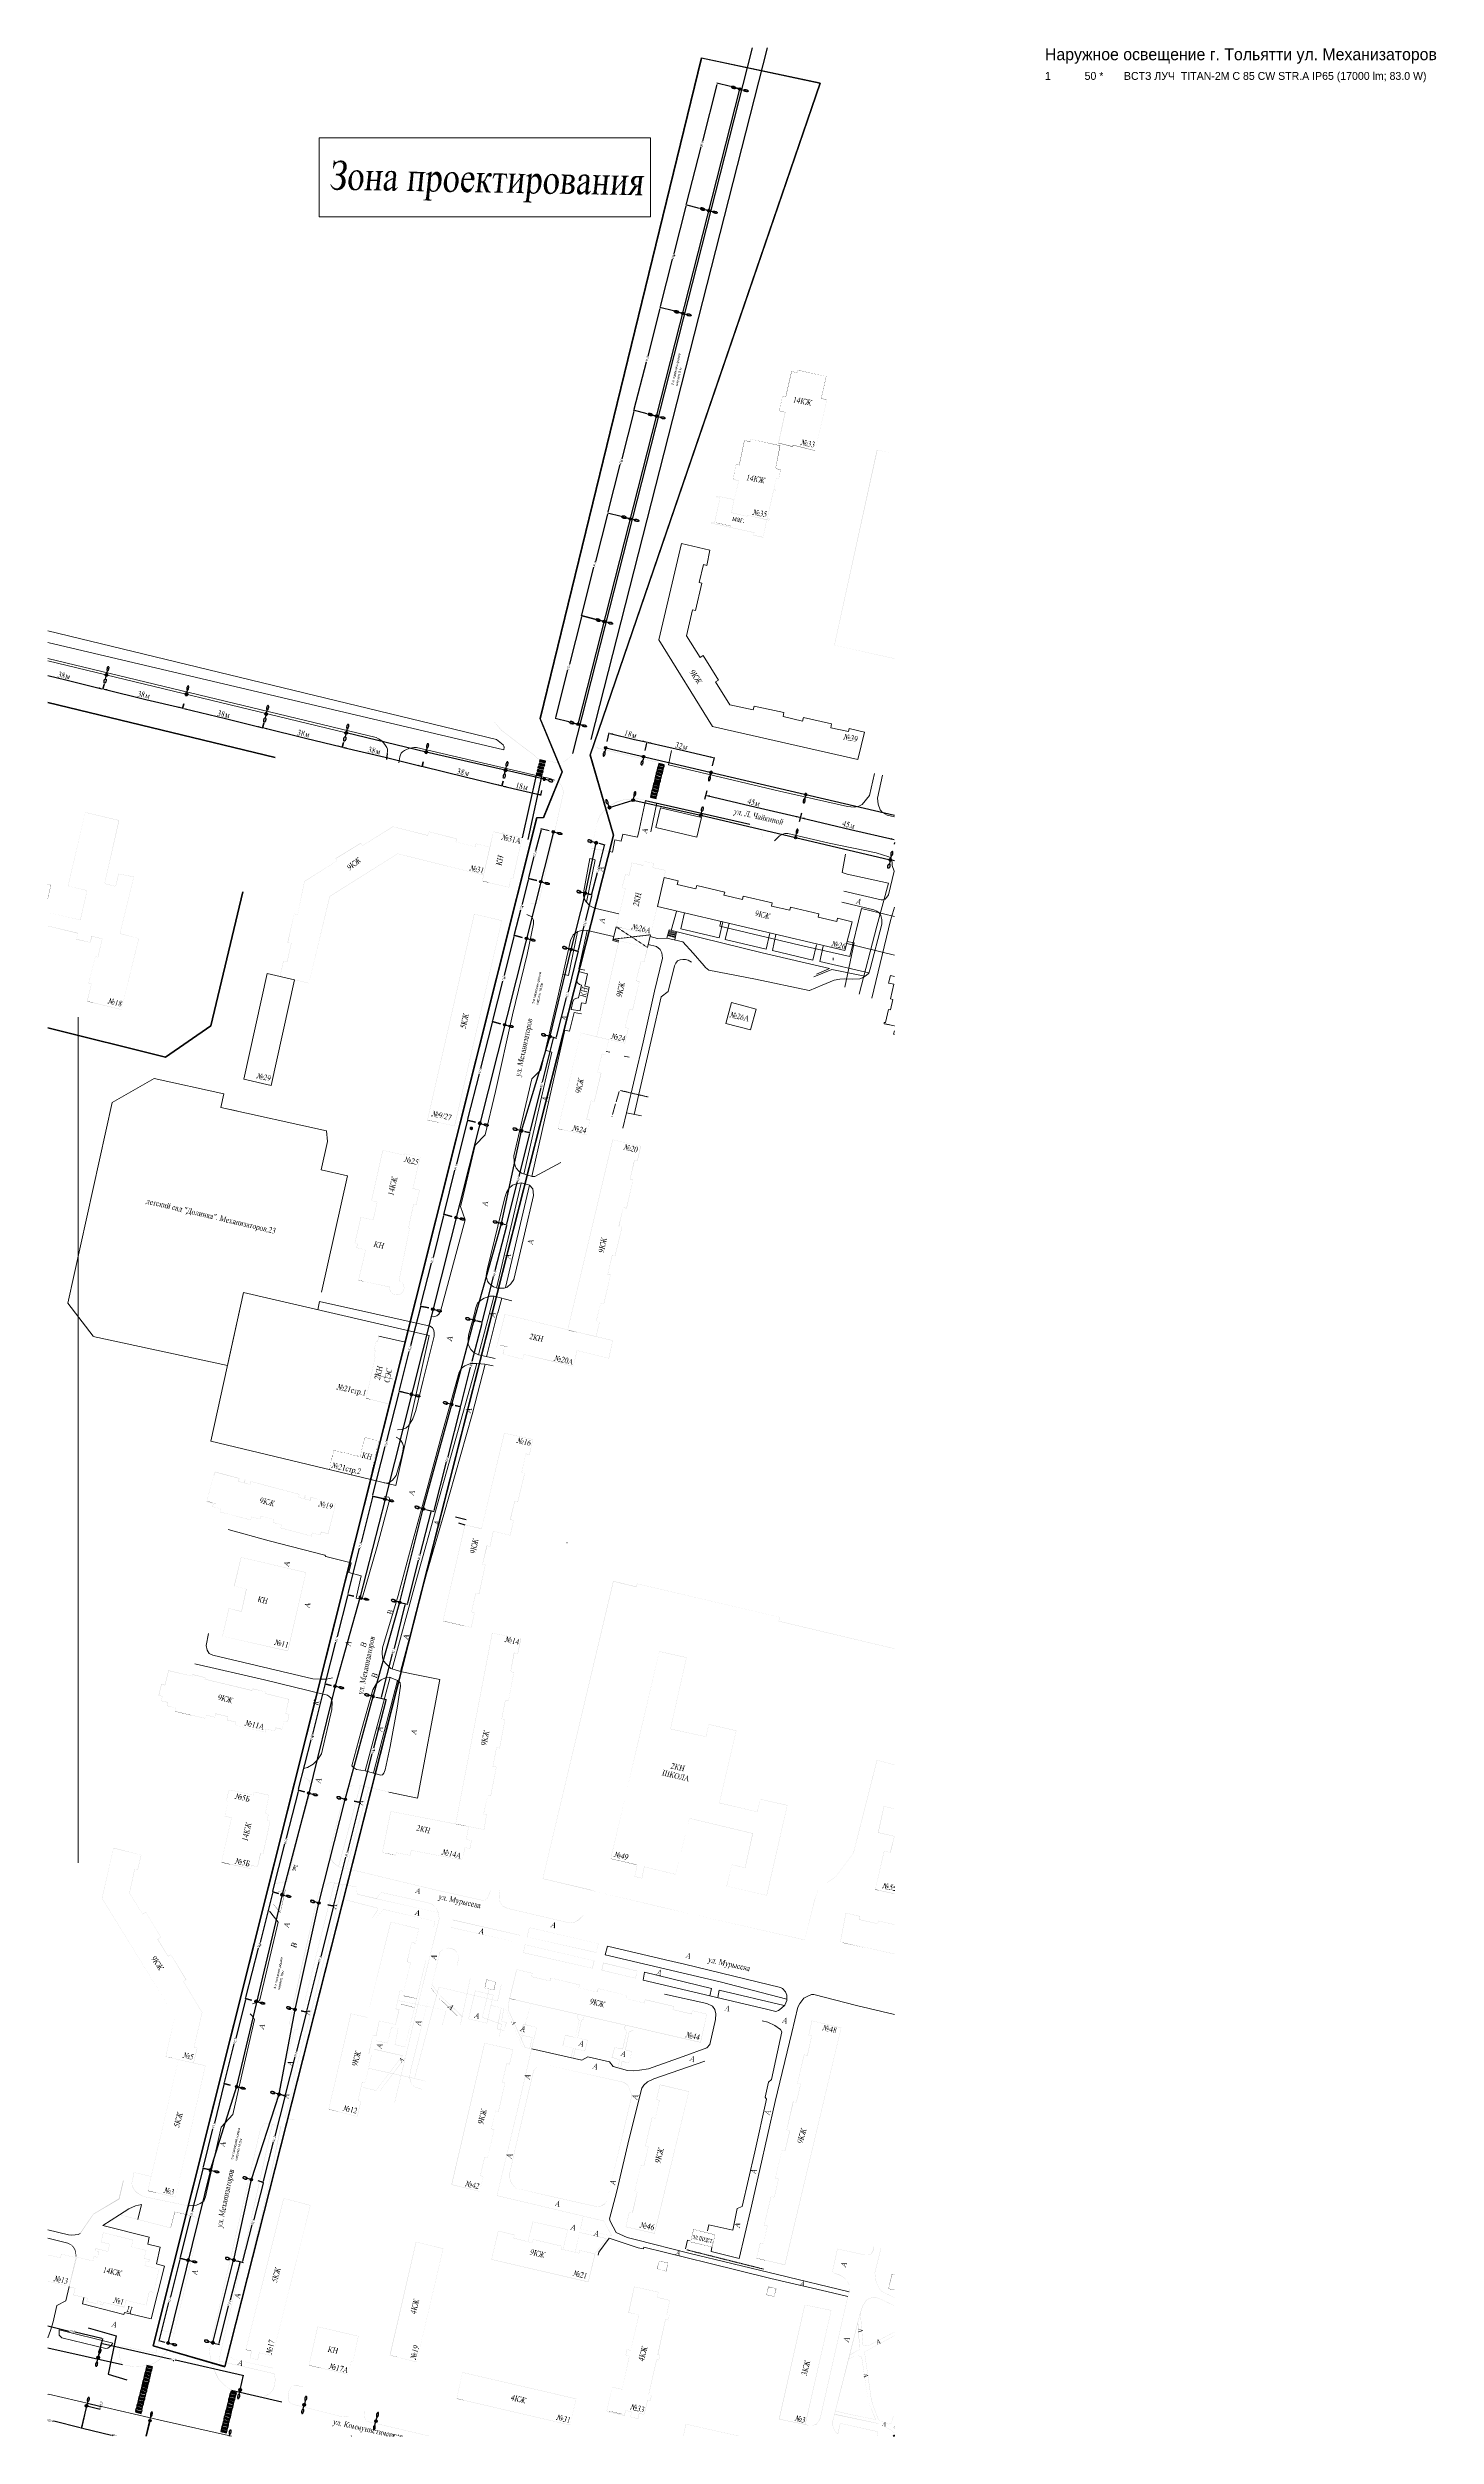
# Model space of a CAD drawing. Extents: x 243 to 885, y -99 to 1005.
import ezdxf

# ---------------------------------------------------------------- set-up
doc = ezdxf.new("R2010")
doc.units = 0
doc.header["$MEASUREMENT"] = 0
doc.linetypes.add('PDF_IMPORT', pattern=[1, 0.8, -0.2])
for name, color, linetype in [('DLXDESCR', 7, 'Continuous'), ('DLXLUM01', 6, 'Continuous'), ('DLXLUMEX', 2, 'Continuous'), ('DLXSCENE', 7, 'Continuous'), ('PDF _Геометрия', 7, 'Continuous'), ('PDF _Сплошная заливка', 7, 'Continuous')]:
    doc.layers.add(name, color=color, linetype=linetype)

# ---------------------------------------------------------------- blocks, each defined once
blk = doc.blocks.new('*U0')
for p, q in [((0.2, 0), (-0.2, 0.1)), ((-0.2, 0.1), (-0.2, 0)), ((0.3, 0), (-0.2, 0.1)), ((-0.2, 0.1), (-0.2, 0.1)), ((-0.2, 0.1), (0.2, 0)), ((-0.2, 0.1), (-0.2, 0)), ((-0.2, 0), (-0.2, 0.1)), ((-0.2, 0.1), (-0.2, 0.1)), ((-0.2, 0), (-0.2, 0.1)), ((-0.2, 0.1), (0.3, 0)), ((0.2, -0.1), (0.2, 0)), ((0.2, 0), (0.3, 0)), ((0.3, 0), (0.2, 0)), ((0.2, 0), (0.2, -0.1)), ((0.2, -0.1), (0.3, 0)), ((0.3, 0), (0.2, -0.1)), ((-0.2, 0), (0.2, -0.1)), ((0.2, -0.1), (-0.2, 0)), ((-0.2, 0), (-0.2, 0)), ((-0.2, 0), (0.2, -0.1)), ((-0.2, 0), (-0.2, 0)), ((0.2, -0.1), (-0.2, 0)), ((0.2, -0.1), (0.2, -0.1)), ((0.2, -0.1), (0.2, -0.1))]:
    blk.add_line(p, q)
at = {"color": 1}
blk.add_line((0, 0), (-0.1, -0.5), dxfattribs=at)
at = {"layer": 'DLXLUMEX', "color": 7}
blk.add_text('1', height=0.1, dxfattribs=at).set_placement((0, 0))
blk = doc.blocks.new('*U11')
for p, q in [((-0.2, 0.1), (-0.3, 0)), ((-0.3, 0), (-0.2, 0.1)), ((0.2, 0), (-0.2, 0.1)), ((-0.2, 0.1), (-0.2, 0)), ((-0.2, 0), (-0.2, 0.1)), ((-0.2, 0.1), (-0.2, 0.1)), ((-0.2, 0.1), (-0.2, 0.1)), ((-0.2, 0.1), (0.2, 0)), ((0.2, 0), (-0.2, 0.1)), ((-0.2, 0.1), (0.2, 0)), ((0.2, -0.1), (0.2, 0)), ((0.2, 0), (0.2, 0)), ((0.2, 0), (0.2, 0)), ((0.2, 0), (0.2, -0.1)), ((0.2, -0.1), (0.2, 0)), ((0.2, 0), (0.2, -0.1)), ((-0.3, 0), (0.2, -0.1)), ((-0.2, 0), (-0.3, 0)), ((-0.3, 0), (-0.2, 0)), ((0.2, -0.1), (-0.3, 0)), ((-0.2, 0), (0.2, -0.1)), ((0.2, -0.1), (-0.2, 0)), ((0.2, -0.1), (0.2, -0.1)), ((0.2, -0.1), (0.2, -0.1))]:
    blk.add_line(p, q)
at = {"color": 1}
blk.add_line((0, 0), (0.1, 0.5), dxfattribs=at)
at = {"layer": 'DLXLUMEX', "color": 7}
blk.add_text('1', height=0.1, dxfattribs=at).set_placement((0, 0))
blk = doc.blocks.new('*U22')
for p, q in [((-0.2, 0.1), (-0.3, 0)), ((-0.3, 0), (-0.2, 0.1)), ((0.2, 0), (-0.2, 0.1)), ((-0.2, 0.1), (-0.2, 0)), ((-0.2, 0), (-0.2, 0.1)), ((-0.2, 0.1), (-0.2, 0.1)), ((0.2, 0), (-0.2, 0.1)), ((-0.2, 0.1), (-0.2, 0.1)), ((-0.2, 0.1), (0.2, 0)), ((-0.2, 0.1), (0.2, 0)), ((0.2, -0.1), (0.2, 0)), ((0.2, 0), (0.2, 0)), ((0.2, -0.1), (0.2, 0)), ((0.2, 0), (0.2, 0)), ((0.2, 0), (0.2, -0.1)), ((0.2, 0), (0.2, -0.1)), ((-0.2, 0), (-0.3, 0)), ((-0.3, 0), (0.2, -0.1)), ((-0.3, 0), (-0.2, 0)), ((0.2, -0.1), (-0.3, 0)), ((-0.2, 0), (0.2, -0.1)), ((0.2, -0.1), (-0.2, 0)), ((0.2, -0.1), (0.2, -0.1)), ((0.2, -0.1), (0.2, -0.1))]:
    blk.add_line(p, q)
at = {"color": 1}
blk.add_line((0, 0), (0.1, 0.5), dxfattribs=at)
at = {"layer": 'DLXLUMEX', "color": 7}
blk.add_text('1', height=0.1, dxfattribs=at).set_placement((0, 0))
blk = doc.blocks.new('*U33')
for p, q in [((0.2, 0), (-0.2, 0.1)), ((-0.2, 0.1), (-0.2, 0)), ((0.3, 0), (-0.2, 0.1)), ((-0.2, 0.1), (-0.2, 0.1)), ((-0.2, 0.1), (0.2, 0)), ((-0.2, 0), (-0.2, 0.1)), ((-0.2, 0.1), (-0.2, 0.1)), ((-0.2, 0.1), (-0.2, 0)), ((-0.2, 0), (-0.2, 0.1)), ((-0.2, 0.1), (0.3, 0)), ((0.2, -0.1), (0.2, 0)), ((0.2, 0), (0.3, 0)), ((0.3, 0), (0.2, 0)), ((0.2, 0), (0.2, -0.1)), ((0.2, -0.1), (0.3, 0)), ((0.3, 0), (0.2, -0.1)), ((-0.2, 0), (0.2, -0.1)), ((-0.2, 0), (0.2, -0.1)), ((0.2, -0.1), (-0.2, 0)), ((-0.2, 0), (-0.2, 0)), ((-0.2, 0), (-0.2, 0)), ((0.2, -0.1), (-0.2, 0)), ((0.2, -0.1), (0.2, -0.1)), ((0.2, -0.1), (0.2, -0.1))]:
    blk.add_line(p, q)
at = {"color": 1}
blk.add_line((0, 0), (-0.1, -0.5), dxfattribs=at)
at = {"layer": 'DLXLUMEX', "color": 7}
blk.add_text('1', height=0.1, dxfattribs=at).set_placement((0, 0))
blk = doc.blocks.new('*U44')
for p, q in [((-0.2, 0.1), (-0.2, 0)), ((0.2, 0), (-0.2, 0.1)), ((0.3, 0), (-0.2, 0.1)), ((-0.2, 0.1), (-0.2, 0.1)), ((-0.2, 0.1), (0.2, 0)), ((-0.2, 0.1), (-0.2, 0)), ((-0.2, 0), (-0.2, 0.1)), ((-0.2, 0.1), (-0.2, 0.1)), ((-0.2, 0), (-0.2, 0.1)), ((-0.2, 0.1), (0.3, 0)), ((0.2, -0.1), (0.2, 0)), ((0.2, 0), (0.3, 0)), ((0.3, 0), (0.2, 0)), ((0.2, 0), (0.2, -0.1)), ((0.2, -0.1), (0.3, 0)), ((0.3, 0), (0.2, -0.1)), ((-0.2, 0), (0.2, -0.1)), ((-0.2, 0), (0.2, -0.1)), ((0.2, -0.1), (-0.2, 0)), ((-0.2, 0), (-0.2, 0)), ((-0.2, 0), (-0.2, 0)), ((0.2, -0.1), (-0.2, 0)), ((0.2, -0.1), (0.2, -0.1)), ((0.2, -0.1), (0.2, -0.1))]:
    blk.add_line(p, q)
at = {"color": 1}
blk.add_line((0, 0), (-0.1, -0.5), dxfattribs=at)
at = {"layer": 'DLXLUMEX', "color": 7}
blk.add_text('1', height=0.1, dxfattribs=at).set_placement((0, 0))
blk = doc.blocks.new('*U48')
for p, q in [((-0.2, 0.1), (-0.3, 0)), ((-0.3, 0), (-0.2, 0.1)), ((0.2, 0), (-0.2, 0.1)), ((-0.2, 0.1), (-0.2, 0)), ((-0.2, 0), (-0.2, 0.1)), ((-0.2, 0.1), (-0.2, 0.1)), ((0.2, 0), (-0.2, 0.1)), ((-0.2, 0.1), (-0.2, 0.1)), ((-0.2, 0.1), (0.2, 0)), ((-0.2, 0.1), (0.2, 0)), ((0.2, -0.1), (0.2, 0)), ((0.2, 0), (0.2, 0)), ((0.2, -0.1), (0.2, 0)), ((0.2, 0), (0.2, 0)), ((0.2, 0), (0.2, -0.1)), ((0.2, 0), (0.2, -0.1)), ((-0.3, 0), (0.2, -0.1)), ((-0.2, 0), (-0.3, 0)), ((-0.3, 0), (-0.2, 0)), ((0.2, -0.1), (-0.3, 0)), ((-0.2, 0), (0.2, -0.1)), ((0.2, -0.1), (-0.2, 0)), ((0.2, -0.1), (0.2, -0.1)), ((0.2, -0.1), (0.2, -0.1))]:
    blk.add_line(p, q)
at = {"color": 1}
blk.add_line((0, 0), (0.1, 0.5), dxfattribs=at)
at = {"layer": 'DLXLUMEX', "color": 7}
blk.add_text('1', height=0.1, dxfattribs=at).set_placement((0, 0))
blk = doc.blocks.new('*U49')
for p, q in [((-0.2, 0.1), (-0.3, 0)), ((-0.3, 0), (-0.2, 0.1)), ((0.2, 0), (-0.2, 0.1)), ((-0.2, 0.1), (-0.2, 0)), ((-0.2, 0), (-0.2, 0.1)), ((-0.2, 0.1), (-0.2, 0.1)), ((0.2, 0), (-0.2, 0.1)), ((-0.2, 0.1), (-0.2, 0.1)), ((-0.2, 0.1), (0.2, 0)), ((-0.2, 0.1), (0.2, 0)), ((0.2, -0.1), (0.2, 0)), ((0.2, 0), (0.2, 0)), ((0.2, 0), (0.2, 0)), ((0.2, 0), (0.2, -0.1)), ((0.2, -0.1), (0.2, 0)), ((0.2, 0), (0.2, -0.1)), ((-0.3, 0), (0.2, -0.1)), ((-0.2, 0), (-0.3, 0)), ((-0.3, 0), (-0.2, 0)), ((0.2, -0.1), (-0.3, 0)), ((-0.2, 0), (0.2, -0.1)), ((0.2, -0.1), (-0.2, 0)), ((0.2, -0.1), (0.2, -0.1)), ((0.2, -0.1), (0.2, -0.1))]:
    blk.add_line(p, q)
at = {"color": 1}
blk.add_line((0, 0), (0.1, 0.5), dxfattribs=at)
at = {"layer": 'DLXLUMEX', "color": 7}
blk.add_text('1', height=0.1, dxfattribs=at).set_placement((0, 0))
blk = doc.blocks.new('*U50')
for p, q in [((-0.2, 0.1), (-0.2, 0)), ((0.2, 0), (-0.2, 0.1)), ((0.3, 0), (-0.2, 0.1)), ((-0.2, 0.1), (-0.2, 0.1)), ((-0.2, 0.1), (0.2, 0)), ((-0.2, 0), (-0.2, 0.1)), ((-0.2, 0.1), (-0.2, 0.1)), ((-0.2, 0.1), (-0.2, 0)), ((-0.2, 0.1), (0.3, 0)), ((-0.2, 0), (-0.2, 0.1)), ((0.2, -0.1), (0.2, 0)), ((0.2, 0), (0.3, 0)), ((0.3, 0), (0.2, 0)), ((0.2, 0), (0.2, -0.1)), ((0.2, -0.1), (0.3, 0)), ((0.3, 0), (0.2, -0.1)), ((-0.2, 0), (0.2, -0.1)), ((-0.2, 0), (0.2, -0.1)), ((0.2, -0.1), (-0.2, 0)), ((-0.2, 0), (-0.2, 0)), ((-0.2, 0), (-0.2, 0)), ((0.2, -0.1), (-0.2, 0)), ((0.2, -0.1), (0.2, -0.1)), ((0.2, -0.1), (0.2, -0.1))]:
    blk.add_line(p, q)
at = {"color": 1}
blk.add_line((0, 0), (-0.1, -0.5), dxfattribs=at)
at = {"layer": 'DLXLUMEX', "color": 7}
blk.add_text('1', height=0.1, dxfattribs=at).set_placement((0, 0))
blk = doc.blocks.new('*U51')
for p, q in [((-0.2, 0.1), (-0.2, 0)), ((0.2, 0), (-0.2, 0.1)), ((0.3, 0), (-0.2, 0.1)), ((-0.2, 0.1), (-0.2, 0.1)), ((-0.2, 0.1), (0.2, 0)), ((-0.2, 0), (-0.2, 0.1)), ((-0.2, 0.1), (-0.2, 0.1)), ((-0.2, 0.1), (-0.2, 0)), ((-0.2, 0), (-0.2, 0.1)), ((-0.2, 0.1), (0.3, 0)), ((0.2, -0.1), (0.2, 0)), ((0.2, 0), (0.3, 0)), ((0.3, 0), (0.2, 0)), ((0.2, 0), (0.2, -0.1)), ((0.2, -0.1), (0.3, 0)), ((0.3, 0), (0.2, -0.1)), ((-0.2, 0), (0.2, -0.1)), ((0.2, -0.1), (-0.2, 0)), ((-0.2, 0), (-0.2, 0)), ((-0.2, 0), (0.2, -0.1)), ((-0.2, 0), (-0.2, 0)), ((0.2, -0.1), (-0.2, 0)), ((0.2, -0.1), (0.2, -0.1)), ((0.2, -0.1), (0.2, -0.1))]:
    blk.add_line(p, q)
at = {"color": 1}
blk.add_line((0, 0), (-0.1, -0.5), dxfattribs=at)
at = {"layer": 'DLXLUMEX', "color": 7}
blk.add_text('1', height=0.1, dxfattribs=at).set_placement((0, 0))
blk = doc.blocks.new('*U1')
for p, q in [((-0.2, 0.1), (-0.3, 0)), ((-0.3, 0), (-0.2, 0.1)), ((0.2, 0), (-0.2, 0.1)), ((-0.2, 0.1), (-0.2, 0)), ((-0.2, 0), (-0.2, 0.1)), ((-0.2, 0.1), (-0.2, 0.1)), ((-0.2, 0.1), (-0.2, 0.1)), ((-0.2, 0.1), (0.2, 0)), ((0.2, 0), (-0.2, 0.1)), ((-0.2, 0.1), (0.2, 0)), ((0.2, -0.1), (0.2, 0)), ((0.2, 0), (0.2, 0)), ((0.2, 0), (0.2, 0)), ((0.2, 0), (0.2, -0.1)), ((0.2, -0.1), (0.2, 0)), ((0.2, 0), (0.2, -0.1)), ((-0.3, 0), (0.2, -0.1)), ((-0.2, 0), (-0.3, 0)), ((-0.3, 0), (-0.2, 0)), ((0.2, -0.1), (-0.3, 0)), ((-0.2, 0), (0.2, -0.1)), ((0.2, -0.1), (-0.2, 0)), ((0.2, -0.1), (0.2, -0.1)), ((0.2, -0.1), (0.2, -0.1))]:
    blk.add_line(p, q)
at = {"color": 1}
blk.add_line((0, 0), (0.1, 0.5), dxfattribs=at)
at = {"layer": 'DLXLUMEX', "color": 7}
blk.add_text('1', height=0.1, dxfattribs=at).set_placement((0, 0))
blk = doc.blocks.new('*U2')
for p, q in [((-0.2, 0.1), (-0.3, 0)), ((-0.3, 0), (-0.2, 0.1)), ((0.2, 0), (-0.2, 0.1)), ((-0.2, 0.1), (-0.2, 0)), ((-0.2, 0), (-0.2, 0.1)), ((-0.2, 0.1), (-0.2, 0.1)), ((-0.2, 0.1), (-0.2, 0.1)), ((-0.2, 0.1), (0.2, 0)), ((0.2, 0), (-0.2, 0.1)), ((-0.2, 0.1), (0.2, 0)), ((0.2, -0.1), (0.2, 0)), ((0.2, 0), (0.2, 0)), ((0.2, 0), (0.2, 0)), ((0.2, 0), (0.2, -0.1)), ((0.2, -0.1), (0.2, 0)), ((0.2, 0), (0.2, -0.1)), ((-0.2, 0), (-0.3, 0)), ((-0.3, 0), (0.2, -0.1)), ((-0.3, 0), (-0.2, 0)), ((0.2, -0.1), (-0.3, 0)), ((-0.2, 0), (0.2, -0.1)), ((0.2, -0.1), (-0.2, 0)), ((0.2, -0.1), (0.2, -0.1)), ((0.2, -0.1), (0.2, -0.1))]:
    blk.add_line(p, q)
at = {"color": 1}
blk.add_line((0, 0), (0.1, 0.5), dxfattribs=at)
at = {"layer": 'DLXLUMEX', "color": 7}
blk.add_text('1', height=0.1, dxfattribs=at).set_placement((0, 0))
blk = doc.blocks.new('*U3')
for p, q in [((-0.2, 0.1), (-0.2, 0)), ((0.2, 0), (-0.2, 0.1)), ((0.3, 0), (-0.2, 0.1)), ((-0.2, 0.1), (-0.2, 0.1)), ((-0.2, 0.1), (0.2, 0)), ((-0.2, 0), (-0.2, 0.1)), ((-0.2, 0.1), (-0.2, 0.1)), ((-0.2, 0.1), (-0.2, 0)), ((-0.2, 0.1), (0.3, 0)), ((-0.2, 0), (-0.2, 0.1)), ((0.2, -0.1), (0.2, 0)), ((0.2, 0), (0.3, 0)), ((0.3, 0), (0.2, 0)), ((0.2, 0), (0.2, -0.1)), ((0.2, -0.1), (0.3, 0)), ((0.3, 0), (0.2, -0.1)), ((-0.2, 0), (0.2, -0.1)), ((0.2, -0.1), (-0.2, 0)), ((-0.2, 0), (-0.2, 0)), ((-0.2, 0), (0.2, -0.1)), ((-0.2, 0), (-0.2, 0)), ((0.2, -0.1), (-0.2, 0)), ((0.2, -0.1), (0.2, -0.1)), ((0.2, -0.1), (0.2, -0.1))]:
    blk.add_line(p, q)
at = {"color": 1}
blk.add_line((0, 0), (-0.1, -0.5), dxfattribs=at)
at = {"layer": 'DLXLUMEX', "color": 7}
blk.add_text('1', height=0.1, dxfattribs=at).set_placement((0, 0))
blk = doc.blocks.new('*U4')
for p, q in [((0.2, 0), (-0.2, 0.1)), ((-0.2, 0.1), (-0.2, 0)), ((-0.2, 0.1), (-0.2, 0.1)), ((-0.2, 0.1), (0.2, 0)), ((0.3, 0), (-0.2, 0.1)), ((-0.2, 0), (-0.2, 0.1)), ((-0.2, 0.1), (-0.2, 0.1)), ((-0.2, 0.1), (-0.2, 0)), ((-0.2, 0.1), (0.3, 0)), ((-0.2, 0), (-0.2, 0.1)), ((0.2, -0.1), (0.2, 0)), ((0.2, 0), (0.3, 0)), ((0.3, 0), (0.2, 0)), ((0.2, 0), (0.2, -0.1)), ((0.2, -0.1), (0.3, 0)), ((0.3, 0), (0.2, -0.1)), ((-0.2, 0), (0.2, -0.1)), ((0.2, -0.1), (-0.2, 0)), ((-0.2, 0), (-0.2, 0)), ((-0.2, 0), (0.2, -0.1)), ((-0.2, 0), (-0.2, 0)), ((0.2, -0.1), (-0.2, 0)), ((0.2, -0.1), (0.2, -0.1)), ((0.2, -0.1), (0.2, -0.1))]:
    blk.add_line(p, q)
at = {"color": 1}
blk.add_line((0, 0), (-0.1, -0.5), dxfattribs=at)
at = {"layer": 'DLXLUMEX', "color": 7}
blk.add_text('1', height=0.1, dxfattribs=at).set_placement((0, 0))
blk = doc.blocks.new('*U5')
for p, q in [((-0.2, 0.1), (-0.3, 0)), ((-0.3, 0), (-0.2, 0.1)), ((0.2, 0), (-0.2, 0.1)), ((-0.2, 0.1), (-0.2, 0)), ((-0.2, 0), (-0.2, 0.1)), ((-0.2, 0.1), (-0.2, 0.1)), ((-0.2, 0.1), (-0.2, 0.1)), ((-0.2, 0.1), (0.2, 0)), ((0.2, 0), (-0.2, 0.1)), ((-0.2, 0.1), (0.2, 0)), ((0.2, -0.1), (0.2, 0)), ((0.2, 0), (0.2, 0)), ((0.2, 0), (0.2, 0)), ((0.2, 0), (0.2, -0.1)), ((0.2, -0.1), (0.2, 0)), ((0.2, 0), (0.2, -0.1)), ((-0.2, 0), (-0.3, 0)), ((-0.3, 0), (0.2, -0.1)), ((-0.3, 0), (-0.2, 0)), ((0.2, -0.1), (-0.3, 0)), ((-0.2, 0), (0.2, -0.1)), ((0.2, -0.1), (-0.2, 0)), ((0.2, -0.1), (0.2, -0.1)), ((0.2, -0.1), (0.2, -0.1))]:
    blk.add_line(p, q)
at = {"color": 1}
blk.add_line((0, 0), (0.1, 0.5), dxfattribs=at)
at = {"layer": 'DLXLUMEX', "color": 7}
blk.add_text('1', height=0.1, dxfattribs=at).set_placement((0, 0))
blk = doc.blocks.new('*U6')
for p, q in [((-0.2, 0.1), (-0.3, 0)), ((-0.3, 0), (-0.2, 0.1)), ((0.2, 0), (-0.2, 0.1)), ((-0.2, 0.1), (-0.2, 0)), ((-0.2, 0), (-0.2, 0.1)), ((-0.2, 0.1), (-0.2, 0.1)), ((-0.2, 0.1), (-0.2, 0.1)), ((-0.2, 0.1), (0.2, 0)), ((0.2, 0), (-0.2, 0.1)), ((-0.2, 0.1), (0.2, 0)), ((0.2, -0.1), (0.2, 0)), ((0.2, 0), (0.2, 0)), ((0.2, 0), (0.2, 0)), ((0.2, 0), (0.2, -0.1)), ((0.2, -0.1), (0.2, 0)), ((0.2, 0), (0.2, -0.1)), ((-0.2, 0), (-0.3, 0)), ((-0.3, 0), (0.2, -0.1)), ((-0.3, 0), (-0.2, 0)), ((0.2, -0.1), (-0.3, 0)), ((-0.2, 0), (0.2, -0.1)), ((0.2, -0.1), (-0.2, 0)), ((0.2, -0.1), (0.2, -0.1)), ((0.2, -0.1), (0.2, -0.1))]:
    blk.add_line(p, q)
at = {"color": 1}
blk.add_line((0, 0), (0.1, 0.5), dxfattribs=at)
at = {"layer": 'DLXLUMEX', "color": 7}
blk.add_text('1', height=0.1, dxfattribs=at).set_placement((0, 0))
blk = doc.blocks.new('*U7')
for p, q in [((0.2, 0), (-0.2, 0.1)), ((-0.2, 0.1), (-0.2, 0)), ((-0.2, 0.1), (-0.2, 0.1)), ((-0.2, 0.1), (0.2, 0)), ((0.3, 0), (-0.2, 0.1)), ((-0.2, 0), (-0.2, 0.1)), ((-0.2, 0.1), (-0.2, 0.1)), ((-0.2, 0.1), (-0.2, 0)), ((-0.2, 0.1), (0.3, 0)), ((-0.2, 0), (-0.2, 0.1)), ((0.2, -0.1), (0.2, 0)), ((0.2, 0), (0.3, 0)), ((0.2, -0.1), (0.3, 0)), ((0.3, 0), (0.2, 0)), ((0.2, 0), (0.2, -0.1)), ((0.3, 0), (0.2, -0.1)), ((-0.2, 0), (0.2, -0.1)), ((0.2, -0.1), (-0.2, 0)), ((-0.2, 0), (-0.2, 0)), ((-0.2, 0), (0.2, -0.1)), ((-0.2, 0), (-0.2, 0)), ((0.2, -0.1), (-0.2, 0)), ((0.2, -0.1), (0.2, -0.1)), ((0.2, -0.1), (0.2, -0.1))]:
    blk.add_line(p, q)
at = {"color": 1}
blk.add_line((0, 0), (-0.1, -0.5), dxfattribs=at)
at = {"layer": 'DLXLUMEX', "color": 7}
blk.add_text('1', height=0.1, dxfattribs=at).set_placement((0, 0))
blk = doc.blocks.new('*U8')
for p, q in [((0.2, 0), (-0.2, 0.1)), ((-0.2, 0.1), (-0.2, 0)), ((-0.2, 0.1), (-0.2, 0.1)), ((-0.2, 0.1), (0.2, 0)), ((0.3, 0), (-0.2, 0.1)), ((-0.2, 0), (-0.2, 0.1)), ((-0.2, 0.1), (-0.2, 0.1)), ((-0.2, 0.1), (-0.2, 0)), ((-0.2, 0.1), (0.3, 0)), ((-0.2, 0), (-0.2, 0.1)), ((0.2, -0.1), (0.2, 0)), ((0.2, 0), (0.3, 0)), ((0.2, -0.1), (0.3, 0)), ((0.3, 0), (0.2, 0)), ((0.2, 0), (0.2, -0.1)), ((0.3, 0), (0.2, -0.1)), ((-0.2, 0), (0.2, -0.1)), ((0.2, -0.1), (-0.2, 0)), ((-0.2, 0), (-0.2, 0)), ((-0.2, 0), (0.2, -0.1)), ((-0.2, 0), (-0.2, 0)), ((0.2, -0.1), (-0.2, 0)), ((0.2, -0.1), (0.2, -0.1)), ((0.2, -0.1), (0.2, -0.1))]:
    blk.add_line(p, q)
at = {"color": 1}
blk.add_line((0, 0), (-0.1, -0.5), dxfattribs=at)
at = {"layer": 'DLXLUMEX', "color": 7}
blk.add_text('1', height=0.1, dxfattribs=at).set_placement((0, 0))
blk = doc.blocks.new('*U9')
for p, q in [((-0.2, 0.1), (-0.3, 0)), ((-0.3, 0), (-0.2, 0.1)), ((0.2, 0), (-0.2, 0.1)), ((-0.2, 0.1), (-0.2, 0)), ((-0.2, 0), (-0.2, 0.1)), ((-0.2, 0.1), (-0.2, 0.1)), ((-0.2, 0.1), (-0.2, 0.1)), ((-0.2, 0.1), (0.2, 0)), ((0.2, 0), (-0.2, 0.1)), ((-0.2, 0.1), (0.2, 0)), ((0.2, -0.1), (0.2, 0)), ((0.2, 0), (0.2, 0)), ((0.2, 0), (0.2, 0)), ((0.2, 0), (0.2, -0.1)), ((0.2, -0.1), (0.2, 0)), ((0.2, 0), (0.2, -0.1)), ((-0.2, 0), (-0.3, 0)), ((-0.3, 0), (0.2, -0.1)), ((-0.3, 0), (-0.2, 0)), ((0.2, -0.1), (-0.3, 0)), ((-0.2, 0), (0.2, -0.1)), ((0.2, -0.1), (-0.2, 0)), ((0.2, -0.1), (0.2, -0.1)), ((0.2, -0.1), (0.2, -0.1))]:
    blk.add_line(p, q)
at = {"color": 1}
blk.add_line((0, 0), (0.1, 0.5), dxfattribs=at)
at = {"layer": 'DLXLUMEX', "color": 7}
blk.add_text('1', height=0.1, dxfattribs=at).set_placement((0, 0))
blk = doc.blocks.new('*U10')
for p, q in [((-0.2, 0.1), (-0.3, 0)), ((-0.3, 0), (-0.2, 0.1)), ((0.2, 0), (-0.2, 0.1)), ((-0.2, 0.1), (-0.2, 0)), ((-0.2, 0), (-0.2, 0.1)), ((-0.2, 0.1), (-0.2, 0.1)), ((-0.2, 0.1), (-0.2, 0.1)), ((-0.2, 0.1), (0.2, 0)), ((0.2, 0), (-0.2, 0.1)), ((-0.2, 0.1), (0.2, 0)), ((0.2, -0.1), (0.2, 0)), ((0.2, 0), (0.2, 0)), ((0.2, 0), (0.2, 0)), ((0.2, 0), (0.2, -0.1)), ((0.2, -0.1), (0.2, 0)), ((0.2, 0), (0.2, -0.1)), ((-0.2, 0), (-0.3, 0)), ((-0.3, 0), (0.2, -0.1)), ((-0.3, 0), (-0.2, 0)), ((0.2, -0.1), (-0.3, 0)), ((-0.2, 0), (0.2, -0.1)), ((0.2, -0.1), (-0.2, 0)), ((0.2, -0.1), (0.2, -0.1)), ((0.2, -0.1), (0.2, -0.1))]:
    blk.add_line(p, q)
at = {"color": 1}
blk.add_line((0, 0), (0.1, 0.5), dxfattribs=at)
at = {"layer": 'DLXLUMEX', "color": 7}
blk.add_text('1', height=0.1, dxfattribs=at).set_placement((0, 0))
blk = doc.blocks.new('*U12')
for p, q in [((0.2, 0), (-0.2, 0.1)), ((-0.2, 0.1), (-0.2, 0)), ((-0.2, 0.1), (-0.2, 0.1)), ((-0.2, 0.1), (0.2, 0)), ((0.3, 0), (-0.2, 0.1)), ((-0.2, 0), (-0.2, 0.1)), ((-0.2, 0.1), (-0.2, 0.1)), ((-0.2, 0.1), (-0.2, 0)), ((-0.2, 0.1), (0.3, 0)), ((-0.2, 0), (-0.2, 0.1)), ((0.2, -0.1), (0.2, 0)), ((0.2, 0), (0.3, 0)), ((0.2, -0.1), (0.3, 0)), ((0.3, 0), (0.2, 0)), ((0.2, 0), (0.2, -0.1)), ((0.3, 0), (0.2, -0.1)), ((-0.2, 0), (0.2, -0.1)), ((0.2, -0.1), (-0.2, 0)), ((-0.2, 0), (-0.2, 0)), ((-0.2, 0), (0.2, -0.1)), ((-0.2, 0), (-0.2, 0)), ((0.2, -0.1), (-0.2, 0)), ((0.2, -0.1), (0.2, -0.1)), ((0.2, -0.1), (0.2, -0.1))]:
    blk.add_line(p, q)
at = {"color": 1}
blk.add_line((0, 0), (-0.1, -0.5), dxfattribs=at)
at = {"layer": 'DLXLUMEX', "color": 7}
blk.add_text('1', height=0.1, dxfattribs=at).set_placement((0, 0))
blk = doc.blocks.new('*U13')
for p, q in [((-0.2, 0.1), (-0.3, 0)), ((-0.3, 0), (-0.2, 0.1)), ((0.2, 0), (-0.2, 0.1)), ((-0.2, 0.1), (-0.2, 0)), ((-0.2, 0), (-0.2, 0.1)), ((-0.2, 0.1), (-0.2, 0.1)), ((0.2, 0), (-0.2, 0.1)), ((-0.2, 0.1), (-0.2, 0.1)), ((-0.2, 0.1), (0.2, 0)), ((-0.2, 0.1), (0.2, 0)), ((0.2, -0.1), (0.2, 0)), ((0.2, 0), (0.2, 0)), ((0.2, 0), (0.2, 0)), ((0.2, 0), (0.2, -0.1)), ((0.2, -0.1), (0.2, 0)), ((0.2, 0), (0.2, -0.1)), ((-0.3, 0), (0.2, -0.1)), ((-0.2, 0), (-0.3, 0)), ((-0.3, 0), (-0.2, 0)), ((0.2, -0.1), (-0.3, 0)), ((-0.2, 0), (0.2, -0.1)), ((0.2, -0.1), (-0.2, 0)), ((0.2, -0.1), (0.2, -0.1)), ((0.2, -0.1), (0.2, -0.1))]:
    blk.add_line(p, q)
at = {"color": 1}
blk.add_line((0, 0), (0.1, 0.5), dxfattribs=at)
at = {"layer": 'DLXLUMEX', "color": 7}
blk.add_text('1', height=0.1, dxfattribs=at).set_placement((0, 0))
blk = doc.blocks.new('*U14')
for p, q in [((0.2, 0), (-0.2, 0.1)), ((-0.2, 0.1), (-0.2, 0)), ((-0.2, 0.1), (-0.2, 0.1)), ((-0.2, 0.1), (0.2, 0)), ((0.3, 0), (-0.2, 0.1)), ((-0.2, 0), (-0.2, 0.1)), ((-0.2, 0.1), (-0.2, 0.1)), ((-0.2, 0.1), (-0.2, 0)), ((-0.2, 0.1), (0.3, 0)), ((-0.2, 0), (-0.2, 0.1)), ((0.2, -0.1), (0.2, 0)), ((0.2, 0), (0.3, 0)), ((0.2, -0.1), (0.3, 0)), ((0.3, 0), (0.2, 0)), ((0.2, 0), (0.2, -0.1)), ((0.3, 0), (0.2, -0.1)), ((-0.2, 0), (0.2, -0.1)), ((0.2, -0.1), (-0.2, 0)), ((-0.2, 0), (-0.2, 0)), ((-0.2, 0), (0.2, -0.1)), ((-0.2, 0), (-0.2, 0)), ((0.2, -0.1), (-0.2, 0)), ((0.2, -0.1), (0.2, -0.1)), ((0.2, -0.1), (0.2, -0.1))]:
    blk.add_line(p, q)
at = {"color": 1}
blk.add_line((0, 0), (-0.1, -0.5), dxfattribs=at)
at = {"layer": 'DLXLUMEX', "color": 7}
blk.add_text('1', height=0.1, dxfattribs=at).set_placement((0, 0))
blk = doc.blocks.new('*U15')
for p, q in [((-0.2, 0.1), (-0.3, 0)), ((-0.3, 0), (-0.2, 0.1)), ((0.2, 0), (-0.2, 0.1)), ((-0.2, 0.1), (-0.2, 0)), ((-0.2, 0), (-0.2, 0.1)), ((-0.2, 0.1), (-0.2, 0.1)), ((0.2, 0), (-0.2, 0.1)), ((-0.2, 0.1), (-0.2, 0.1)), ((-0.2, 0.1), (0.2, 0)), ((-0.2, 0.1), (0.2, 0)), ((0.2, -0.1), (0.2, 0)), ((0.2, 0), (0.2, 0)), ((0.2, 0), (0.2, 0)), ((0.2, 0), (0.2, -0.1)), ((0.2, -0.1), (0.2, 0)), ((0.2, 0), (0.2, -0.1)), ((-0.3, 0), (0.2, -0.1)), ((-0.2, 0), (-0.3, 0)), ((-0.3, 0), (-0.2, 0)), ((0.2, -0.1), (-0.3, 0)), ((-0.2, 0), (0.2, -0.1)), ((0.2, -0.1), (-0.2, 0)), ((0.2, -0.1), (0.2, -0.1)), ((0.2, -0.1), (0.2, -0.1))]:
    blk.add_line(p, q)
at = {"color": 1}
blk.add_line((0, 0), (0.1, 0.5), dxfattribs=at)
at = {"layer": 'DLXLUMEX', "color": 7}
blk.add_text('1', height=0.1, dxfattribs=at).set_placement((0, 0))
blk = doc.blocks.new('*U16')
for p, q in [((-0.2, 0.1), (-0.2, 0)), ((0.2, 0), (-0.2, 0.1)), ((0.3, 0), (-0.2, 0.1)), ((-0.2, 0.1), (-0.2, 0.1)), ((-0.2, 0.1), (0.2, 0)), ((-0.2, 0), (-0.2, 0.1)), ((-0.2, 0.1), (-0.2, 0.1)), ((-0.2, 0.1), (-0.2, 0)), ((-0.2, 0), (-0.2, 0.1)), ((-0.2, 0.1), (0.3, 0)), ((0.2, -0.1), (0.2, 0)), ((0.2, 0), (0.3, 0)), ((0.2, -0.1), (0.3, 0)), ((0.3, 0), (0.2, 0)), ((0.2, 0), (0.2, -0.1)), ((0.3, 0), (0.2, -0.1)), ((-0.2, 0), (0.2, -0.1)), ((-0.2, 0), (0.2, -0.1)), ((0.2, -0.1), (-0.2, 0)), ((-0.2, 0), (-0.2, 0)), ((-0.2, 0), (-0.2, 0)), ((0.2, -0.1), (-0.2, 0)), ((0.2, -0.1), (0.2, -0.1)), ((0.2, -0.1), (0.2, -0.1))]:
    blk.add_line(p, q)
at = {"color": 1}
blk.add_line((0, 0), (-0.1, -0.5), dxfattribs=at)
at = {"layer": 'DLXLUMEX', "color": 7}
blk.add_text('1', height=0.1, dxfattribs=at).set_placement((0, 0))
blk = doc.blocks.new('*U17')
for p, q in [((-0.2, 0.1), (-0.3, 0)), ((-0.3, 0), (-0.2, 0.1)), ((0.2, 0), (-0.2, 0.1)), ((-0.2, 0.1), (-0.2, 0)), ((-0.2, 0), (-0.2, 0.1)), ((-0.2, 0.1), (-0.2, 0.1)), ((0.2, 0), (-0.2, 0.1)), ((-0.2, 0.1), (-0.2, 0.1)), ((-0.2, 0.1), (0.2, 0)), ((-0.2, 0.1), (0.2, 0)), ((0.2, -0.1), (0.2, 0)), ((0.2, 0), (0.2, 0)), ((0.2, 0), (0.2, 0)), ((0.2, 0), (0.2, -0.1)), ((0.2, -0.1), (0.2, 0)), ((0.2, 0), (0.2, -0.1)), ((-0.3, 0), (0.2, -0.1)), ((-0.2, 0), (-0.3, 0)), ((-0.3, 0), (-0.2, 0)), ((0.2, -0.1), (-0.3, 0)), ((-0.2, 0), (0.2, -0.1)), ((0.2, -0.1), (-0.2, 0)), ((0.2, -0.1), (0.2, -0.1)), ((0.2, -0.1), (0.2, -0.1))]:
    blk.add_line(p, q)
at = {"color": 1}
blk.add_line((0, 0), (0.1, 0.5), dxfattribs=at)
at = {"layer": 'DLXLUMEX', "color": 7}
blk.add_text('1', height=0.1, dxfattribs=at).set_placement((0, 0))
blk = doc.blocks.new('*U18')
for p, q in [((-0.2, 0.1), (-0.2, 0)), ((0.2, 0), (-0.2, 0.1)), ((-0.2, 0.1), (-0.2, 0.1)), ((-0.2, 0.1), (0.2, 0)), ((0.3, 0), (-0.2, 0.1)), ((-0.2, 0), (-0.2, 0.1)), ((-0.2, 0.1), (-0.2, 0.1)), ((-0.2, 0.1), (-0.2, 0)), ((-0.2, 0), (-0.2, 0.1)), ((-0.2, 0.1), (0.3, 0)), ((0.2, -0.1), (0.2, 0)), ((0.2, 0), (0.3, 0)), ((0.3, 0), (0.2, 0)), ((0.2, 0), (0.2, -0.1)), ((0.2, -0.1), (0.3, 0)), ((0.3, 0), (0.2, -0.1)), ((-0.2, 0), (0.2, -0.1)), ((0.2, -0.1), (-0.2, 0)), ((-0.2, 0), (-0.2, 0)), ((-0.2, 0), (0.2, -0.1)), ((-0.2, 0), (-0.2, 0)), ((0.2, -0.1), (-0.2, 0)), ((0.2, -0.1), (0.2, -0.1)), ((0.2, -0.1), (0.2, -0.1))]:
    blk.add_line(p, q)
at = {"color": 1}
blk.add_line((0, 0), (-0.1, -0.5), dxfattribs=at)
at = {"layer": 'DLXLUMEX', "color": 7}
blk.add_text('1', height=0.1, dxfattribs=at).set_placement((0, 0))
blk = doc.blocks.new('*U19')
for p, q in [((-0.2, 0.1), (-0.3, 0)), ((-0.3, 0), (-0.2, 0.1)), ((0.2, 0), (-0.2, 0.1)), ((-0.2, 0.1), (-0.2, 0)), ((-0.2, 0), (-0.2, 0.1)), ((-0.2, 0.1), (-0.2, 0.1)), ((0.2, 0), (-0.2, 0.1)), ((-0.2, 0.1), (-0.2, 0.1)), ((-0.2, 0.1), (0.2, 0)), ((-0.2, 0.1), (0.2, 0)), ((0.2, -0.1), (0.2, 0)), ((0.2, 0), (0.2, 0)), ((0.2, 0), (0.2, 0)), ((0.2, 0), (0.2, -0.1)), ((0.2, -0.1), (0.2, 0)), ((0.2, 0), (0.2, -0.1)), ((-0.3, 0), (0.2, -0.1)), ((-0.2, 0), (-0.3, 0)), ((-0.3, 0), (-0.2, 0)), ((0.2, -0.1), (-0.3, 0)), ((-0.2, 0), (0.2, -0.1)), ((0.2, -0.1), (-0.2, 0)), ((0.2, -0.1), (0.2, -0.1)), ((0.2, -0.1), (0.2, -0.1))]:
    blk.add_line(p, q)
at = {"color": 1}
blk.add_line((0, 0), (0.1, 0.5), dxfattribs=at)
at = {"layer": 'DLXLUMEX', "color": 7}
blk.add_text('1', height=0.1, dxfattribs=at).set_placement((0, 0))
blk = doc.blocks.new('*U20')
for p, q in [((-0.2, 0.1), (-0.2, 0)), ((0.2, 0), (-0.2, 0.1)), ((0.3, 0), (-0.2, 0.1)), ((-0.2, 0.1), (-0.2, 0.1)), ((-0.2, 0.1), (0.2, 0)), ((-0.2, 0), (-0.2, 0.1)), ((-0.2, 0.1), (-0.2, 0.1)), ((-0.2, 0.1), (-0.2, 0)), ((-0.2, 0), (-0.2, 0.1)), ((-0.2, 0.1), (0.3, 0)), ((0.2, -0.1), (0.2, 0)), ((0.2, 0), (0.3, 0)), ((0.3, 0), (0.2, 0)), ((0.2, 0), (0.2, -0.1)), ((0.2, -0.1), (0.3, 0)), ((0.3, 0), (0.2, -0.1)), ((-0.2, 0), (0.2, -0.1)), ((-0.2, 0), (0.2, -0.1)), ((0.2, -0.1), (-0.2, 0)), ((-0.2, 0), (-0.2, 0)), ((-0.2, 0), (-0.2, 0)), ((0.2, -0.1), (-0.2, 0)), ((0.2, -0.1), (0.2, -0.1)), ((0.2, -0.1), (0.2, -0.1))]:
    blk.add_line(p, q)
at = {"color": 1}
blk.add_line((0, 0), (-0.1, -0.5), dxfattribs=at)
at = {"layer": 'DLXLUMEX', "color": 7}
blk.add_text('1', height=0.1, dxfattribs=at).set_placement((0, 0))
blk = doc.blocks.new('*U21')
for p, q in [((-0.2, 0.1), (-0.3, 0)), ((-0.3, 0), (-0.2, 0.1)), ((0.2, 0), (-0.2, 0.1)), ((-0.2, 0.1), (-0.2, 0)), ((-0.2, 0), (-0.2, 0.1)), ((-0.2, 0.1), (-0.2, 0.1)), ((0.2, 0), (-0.2, 0.1)), ((-0.2, 0.1), (-0.2, 0.1)), ((-0.2, 0.1), (0.2, 0)), ((-0.2, 0.1), (0.2, 0)), ((0.2, -0.1), (0.2, 0)), ((0.2, 0), (0.2, 0)), ((0.2, 0), (0.2, 0)), ((0.2, 0), (0.2, -0.1)), ((0.2, -0.1), (0.2, 0)), ((0.2, 0), (0.2, -0.1)), ((-0.3, 0), (0.2, -0.1)), ((-0.2, 0), (-0.3, 0)), ((-0.3, 0), (-0.2, 0)), ((0.2, -0.1), (-0.3, 0)), ((-0.2, 0), (0.2, -0.1)), ((0.2, -0.1), (-0.2, 0)), ((0.2, -0.1), (0.2, -0.1)), ((0.2, -0.1), (0.2, -0.1))]:
    blk.add_line(p, q)
at = {"color": 1}
blk.add_line((0, 0), (0.1, 0.5), dxfattribs=at)
at = {"layer": 'DLXLUMEX', "color": 7}
blk.add_text('1', height=0.1, dxfattribs=at).set_placement((0, 0))
blk = doc.blocks.new('*U23')
for p, q in [((-0.2, 0.1), (-0.2, 0)), ((0.2, 0), (-0.2, 0.1)), ((0.3, 0), (-0.2, 0.1)), ((-0.2, 0.1), (-0.2, 0.1)), ((-0.2, 0.1), (0.2, 0)), ((-0.2, 0), (-0.2, 0.1)), ((-0.2, 0.1), (-0.2, 0.1)), ((-0.2, 0.1), (-0.2, 0)), ((-0.2, 0), (-0.2, 0.1)), ((-0.2, 0.1), (0.3, 0)), ((0.2, -0.1), (0.2, 0)), ((0.2, 0), (0.3, 0)), ((0.3, 0), (0.2, 0)), ((0.2, 0), (0.2, -0.1)), ((0.2, -0.1), (0.3, 0)), ((0.3, 0), (0.2, -0.1)), ((-0.2, 0), (0.2, -0.1)), ((0.2, -0.1), (-0.2, 0)), ((-0.2, 0), (-0.2, 0)), ((-0.2, 0), (0.2, -0.1)), ((-0.2, 0), (-0.2, 0)), ((0.2, -0.1), (-0.2, 0)), ((0.2, -0.1), (0.2, -0.1)), ((0.2, -0.1), (0.2, -0.1))]:
    blk.add_line(p, q)
at = {"color": 1}
blk.add_line((0, 0), (-0.1, -0.5), dxfattribs=at)
at = {"layer": 'DLXLUMEX', "color": 7}
blk.add_text('1', height=0.1, dxfattribs=at).set_placement((0, 0))
blk = doc.blocks.new('*U24')
for p, q in [((-0.2, 0.1), (-0.3, 0)), ((-0.3, 0), (-0.2, 0.1)), ((0.2, 0), (-0.2, 0.1)), ((-0.2, 0.1), (-0.2, 0)), ((-0.2, 0), (-0.2, 0.1)), ((-0.2, 0.1), (-0.2, 0.1)), ((0.2, 0), (-0.2, 0.1)), ((-0.2, 0.1), (-0.2, 0.1)), ((-0.2, 0.1), (0.2, 0)), ((-0.2, 0.1), (0.2, 0)), ((0.2, -0.1), (0.2, 0)), ((0.2, 0), (0.2, 0)), ((0.2, 0), (0.2, 0)), ((0.2, 0), (0.2, -0.1)), ((0.2, -0.1), (0.2, 0)), ((0.2, 0), (0.2, -0.1)), ((-0.3, 0), (0.2, -0.1)), ((-0.2, 0), (-0.3, 0)), ((-0.3, 0), (-0.2, 0)), ((0.2, -0.1), (-0.3, 0)), ((-0.2, 0), (0.2, -0.1)), ((0.2, -0.1), (-0.2, 0)), ((0.2, -0.1), (0.2, -0.1)), ((0.2, -0.1), (0.2, -0.1))]:
    blk.add_line(p, q)
at = {"color": 1}
blk.add_line((0, 0), (0.1, 0.5), dxfattribs=at)
at = {"layer": 'DLXLUMEX', "color": 7}
blk.add_text('1', height=0.1, dxfattribs=at).set_placement((0, 0))
blk = doc.blocks.new('*U25')
for p, q in [((-0.2, 0.1), (-0.2, 0)), ((0.2, 0), (-0.2, 0.1)), ((0.3, 0), (-0.2, 0.1)), ((-0.2, 0.1), (-0.2, 0.1)), ((-0.2, 0.1), (0.2, 0)), ((-0.2, 0), (-0.2, 0.1)), ((-0.2, 0.1), (-0.2, 0.1)), ((-0.2, 0.1), (-0.2, 0)), ((-0.2, 0), (-0.2, 0.1)), ((-0.2, 0.1), (0.3, 0)), ((0.2, -0.1), (0.2, 0)), ((0.2, 0), (0.3, 0)), ((0.3, 0), (0.2, 0)), ((0.2, 0), (0.2, -0.1)), ((0.2, -0.1), (0.3, 0)), ((0.3, 0), (0.2, -0.1)), ((-0.2, 0), (0.2, -0.1)), ((-0.2, 0), (0.2, -0.1)), ((0.2, -0.1), (-0.2, 0)), ((-0.2, 0), (-0.2, 0)), ((-0.2, 0), (-0.2, 0)), ((0.2, -0.1), (-0.2, 0)), ((0.2, -0.1), (0.2, -0.1)), ((0.2, -0.1), (0.2, -0.1))]:
    blk.add_line(p, q)
at = {"color": 1}
blk.add_line((0, 0), (-0.1, -0.5), dxfattribs=at)
at = {"layer": 'DLXLUMEX', "color": 7}
blk.add_text('1', height=0.1, dxfattribs=at).set_placement((0, 0))
blk = doc.blocks.new('*U26')
for p, q in [((-0.2, 0.1), (-0.3, 0)), ((-0.3, 0), (-0.2, 0.1)), ((0.2, 0), (-0.2, 0.1)), ((-0.2, 0.1), (-0.2, 0)), ((-0.2, 0), (-0.2, 0.1)), ((-0.2, 0.1), (-0.2, 0.1)), ((0.2, 0), (-0.2, 0.1)), ((-0.2, 0.1), (-0.2, 0.1)), ((-0.2, 0.1), (0.2, 0)), ((-0.2, 0.1), (0.2, 0)), ((0.2, -0.1), (0.2, 0)), ((0.2, 0), (0.2, 0)), ((0.2, 0), (0.2, 0)), ((0.2, 0), (0.2, -0.1)), ((0.2, -0.1), (0.2, 0)), ((0.2, 0), (0.2, -0.1)), ((-0.3, 0), (0.2, -0.1)), ((-0.2, 0), (-0.3, 0)), ((-0.3, 0), (-0.2, 0)), ((0.2, -0.1), (-0.3, 0)), ((-0.2, 0), (0.2, -0.1)), ((0.2, -0.1), (-0.2, 0)), ((0.2, -0.1), (0.2, -0.1)), ((0.2, -0.1), (0.2, -0.1))]:
    blk.add_line(p, q)
at = {"color": 1}
blk.add_line((0, 0), (0.1, 0.5), dxfattribs=at)
at = {"layer": 'DLXLUMEX', "color": 7}
blk.add_text('1', height=0.1, dxfattribs=at).set_placement((0, 0))
blk = doc.blocks.new('*U27')
for p, q in [((-0.2, 0.1), (-0.2, 0)), ((0.2, 0), (-0.2, 0.1)), ((0.3, 0), (-0.2, 0.1)), ((-0.2, 0.1), (-0.2, 0.1)), ((-0.2, 0.1), (0.2, 0)), ((-0.2, 0), (-0.2, 0.1)), ((-0.2, 0.1), (-0.2, 0.1)), ((-0.2, 0.1), (-0.2, 0)), ((-0.2, 0), (-0.2, 0.1)), ((-0.2, 0.1), (0.3, 0)), ((0.2, -0.1), (0.2, 0)), ((0.2, 0), (0.3, 0)), ((0.3, 0), (0.2, 0)), ((0.2, 0), (0.2, -0.1)), ((0.2, -0.1), (0.3, 0)), ((0.3, 0), (0.2, -0.1)), ((-0.2, 0), (0.2, -0.1)), ((0.2, -0.1), (-0.2, 0)), ((-0.2, 0), (-0.2, 0)), ((-0.2, 0), (0.2, -0.1)), ((-0.2, 0), (-0.2, 0)), ((0.2, -0.1), (-0.2, 0)), ((0.2, -0.1), (0.2, -0.1)), ((0.2, -0.1), (0.2, -0.1))]:
    blk.add_line(p, q)
at = {"color": 1}
blk.add_line((0, 0), (-0.1, -0.5), dxfattribs=at)
at = {"layer": 'DLXLUMEX', "color": 7}
blk.add_text('1', height=0.1, dxfattribs=at).set_placement((0, 0))
blk = doc.blocks.new('*U28')
for p, q in [((-0.2, 0.1), (-0.3, 0)), ((-0.3, 0), (-0.2, 0.1)), ((0.2, 0), (-0.2, 0.1)), ((-0.2, 0.1), (-0.2, 0)), ((-0.2, 0), (-0.2, 0.1)), ((-0.2, 0.1), (-0.2, 0.1)), ((-0.2, 0.1), (-0.2, 0.1)), ((-0.2, 0.1), (0.2, 0)), ((0.2, 0), (-0.2, 0.1)), ((-0.2, 0.1), (0.2, 0)), ((0.2, -0.1), (0.2, 0)), ((0.2, 0), (0.2, 0)), ((0.2, 0), (0.2, 0)), ((0.2, 0), (0.2, -0.1)), ((0.2, -0.1), (0.2, 0)), ((0.2, 0), (0.2, -0.1)), ((-0.3, 0), (0.2, -0.1)), ((-0.2, 0), (-0.3, 0)), ((-0.3, 0), (-0.2, 0)), ((0.2, -0.1), (-0.3, 0)), ((-0.2, 0), (0.2, -0.1)), ((0.2, -0.1), (-0.2, 0)), ((0.2, -0.1), (0.2, -0.1)), ((0.2, -0.1), (0.2, -0.1))]:
    blk.add_line(p, q)
at = {"color": 1}
blk.add_line((0, 0), (0.1, 0.5), dxfattribs=at)
at = {"layer": 'DLXLUMEX', "color": 7}
blk.add_text('1', height=0.1, dxfattribs=at).set_placement((0, 0))
blk = doc.blocks.new('*U29')
for p, q in [((-0.2, 0.1), (-0.2, 0)), ((0.2, 0), (-0.2, 0.1)), ((-0.2, 0.1), (-0.2, 0.1)), ((-0.2, 0.1), (0.2, 0)), ((0.3, 0), (-0.2, 0.1)), ((-0.2, 0), (-0.2, 0.1)), ((-0.2, 0.1), (-0.2, 0.1)), ((-0.2, 0.1), (-0.2, 0)), ((-0.2, 0.1), (0.3, 0)), ((-0.2, 0), (-0.2, 0.1)), ((0.2, -0.1), (0.2, 0)), ((0.2, 0), (0.3, 0)), ((0.3, 0), (0.2, 0)), ((0.2, 0), (0.2, -0.1)), ((0.2, -0.1), (0.3, 0)), ((0.3, 0), (0.2, -0.1)), ((-0.2, 0), (0.2, -0.1)), ((0.2, -0.1), (-0.2, 0)), ((-0.2, 0), (-0.2, 0)), ((-0.2, 0), (0.2, -0.1)), ((-0.2, 0), (-0.2, 0)), ((0.2, -0.1), (-0.2, 0)), ((0.2, -0.1), (0.2, -0.1)), ((0.2, -0.1), (0.2, -0.1))]:
    blk.add_line(p, q)
at = {"color": 1}
blk.add_line((0, 0), (-0.1, -0.5), dxfattribs=at)
at = {"layer": 'DLXLUMEX', "color": 7}
blk.add_text('1', height=0.1, dxfattribs=at).set_placement((0, 0))
blk = doc.blocks.new('*U30')
for p, q in [((0.2, 0), (-0.2, 0.1)), ((-0.2, 0.1), (-0.2, 0)), ((-0.2, 0.1), (-0.2, 0.1)), ((-0.2, 0.1), (0.2, 0)), ((0.2, 0), (-0.2, 0.1)), ((-0.2, 0), (-0.2, 0.1)), ((-0.2, 0.1), (-0.2, 0.1)), ((-0.2, 0.1), (-0.2, 0)), ((-0.2, 0), (-0.2, 0.1)), ((-0.2, 0.1), (0.2, 0)), ((0.2, -0.1), (0.2, 0)), ((0.2, 0), (0.2, 0)), ((0.2, -0.1), (0.2, 0)), ((0.2, 0), (0.2, 0)), ((0.2, 0), (0.2, -0.1)), ((0.2, 0), (0.2, -0.1)), ((-0.2, 0), (0.2, -0.1)), ((0.2, -0.1), (-0.2, 0)), ((-0.2, 0), (-0.2, 0)), ((-0.2, 0), (0.2, -0.1)), ((-0.2, 0), (-0.2, 0)), ((0.2, -0.1), (-0.2, 0)), ((0.2, -0.1), (0.2, -0.1)), ((0.2, -0.1), (0.2, -0.1))]:
    blk.add_line(p, q)
at = {"color": 1}
blk.add_line((0, 0), (-0.1, -0.5), dxfattribs=at)
at = {"layer": 'DLXLUMEX', "color": 7}
blk.add_text('1', height=0.1, dxfattribs=at).set_placement((0, 0))
blk = doc.blocks.new('*U31')
for p, q in [((0.2, 0), (-0.2, 0.1)), ((-0.2, 0.1), (-0.2, 0)), ((-0.2, 0.1), (-0.2, 0.1)), ((-0.2, 0.1), (0.2, 0)), ((0.2, 0), (-0.2, 0.1)), ((-0.2, 0), (-0.2, 0.1)), ((-0.2, 0.1), (-0.2, 0.1)), ((-0.2, 0.1), (-0.2, 0)), ((-0.2, 0), (-0.2, 0.1)), ((-0.2, 0.1), (0.2, 0)), ((0.2, -0.1), (0.2, 0)), ((0.2, 0), (0.2, 0)), ((0.2, 0), (0.2, 0)), ((0.2, 0), (0.2, -0.1)), ((0.2, -0.1), (0.2, 0)), ((0.2, 0), (0.2, -0.1)), ((-0.2, 0), (0.2, -0.1)), ((0.2, -0.1), (-0.2, 0)), ((-0.2, 0), (-0.2, 0)), ((-0.2, 0), (0.2, -0.1)), ((-0.2, 0), (-0.2, 0)), ((0.2, -0.1), (-0.2, 0)), ((0.2, -0.1), (0.2, -0.1)), ((0.2, -0.1), (0.2, -0.1))]:
    blk.add_line(p, q)
at = {"color": 1}
blk.add_line((0, 0), (-0.1, -0.5), dxfattribs=at)
at = {"layer": 'DLXLUMEX', "color": 7}
blk.add_text('1', height=0.1, dxfattribs=at).set_placement((0, 0))
blk = doc.blocks.new('*U32')
for p, q in [((0.2, 0), (-0.2, 0.1)), ((-0.2, 0.1), (-0.2, 0)), ((-0.2, 0.1), (-0.2, 0.1)), ((-0.2, 0.1), (0.2, 0)), ((0.2, 0), (-0.2, 0.1)), ((-0.2, 0), (-0.2, 0.1)), ((-0.2, 0.1), (-0.2, 0.1)), ((-0.2, 0.1), (-0.2, 0)), ((-0.2, 0), (-0.2, 0.1)), ((-0.2, 0.1), (0.2, 0)), ((0.2, -0.1), (0.2, 0)), ((0.2, 0), (0.2, 0)), ((0.2, 0), (0.2, 0)), ((0.2, 0), (0.2, -0.1)), ((0.2, -0.1), (0.2, 0)), ((0.2, 0), (0.2, -0.1)), ((-0.2, 0), (0.2, -0.1)), ((0.2, -0.1), (-0.2, 0)), ((-0.2, 0), (-0.2, 0)), ((-0.2, 0), (0.2, -0.1)), ((-0.2, 0), (-0.2, 0)), ((0.2, -0.1), (-0.2, 0)), ((0.2, -0.1), (0.2, -0.1)), ((0.2, -0.1), (0.2, -0.1))]:
    blk.add_line(p, q)
at = {"color": 1}
blk.add_line((0, 0), (-0.1, -0.5), dxfattribs=at)
at = {"layer": 'DLXLUMEX', "color": 7}
blk.add_text('1', height=0.1, dxfattribs=at).set_placement((0, 0))
blk = doc.blocks.new('*U34')
for p, q in [((0.2, 0), (-0.2, 0.1)), ((-0.2, 0.1), (-0.2, 0)), ((0.2, 0), (-0.2, 0.1)), ((-0.2, 0.1), (-0.2, 0.1)), ((-0.2, 0.1), (0.2, 0)), ((-0.2, 0), (-0.2, 0.1)), ((-0.2, 0.1), (-0.2, 0.1)), ((-0.2, 0.1), (-0.2, 0)), ((-0.2, 0), (-0.2, 0.1)), ((-0.2, 0.1), (0.2, 0)), ((0.2, -0.1), (0.2, 0)), ((0.2, 0), (0.2, 0)), ((0.2, 0), (0.2, 0)), ((0.2, 0), (0.2, -0.1)), ((0.2, -0.1), (0.2, 0)), ((0.2, 0), (0.2, -0.1)), ((-0.2, 0), (0.2, -0.1)), ((-0.2, 0), (0.2, -0.1)), ((0.2, -0.1), (-0.2, 0)), ((-0.2, 0), (-0.2, 0)), ((-0.2, 0), (-0.2, 0)), ((0.2, -0.1), (-0.2, 0)), ((0.2, -0.1), (0.2, -0.1)), ((0.2, -0.1), (0.2, -0.1))]:
    blk.add_line(p, q)
at = {"color": 1}
blk.add_line((0, 0), (-0.1, -0.5), dxfattribs=at)
at = {"layer": 'DLXLUMEX', "color": 7}
blk.add_text('1', height=0.1, dxfattribs=at).set_placement((0, 0))
blk = doc.blocks.new('*U35')
for p, q in [((0.2, 0), (-0.2, 0.1)), ((-0.2, 0.1), (-0.2, 0)), ((0.2, 0), (-0.2, 0.1)), ((-0.2, 0.1), (-0.2, 0.1)), ((-0.2, 0.1), (0.2, 0)), ((-0.2, 0), (-0.2, 0.1)), ((-0.2, 0.1), (-0.2, 0.1)), ((-0.2, 0.1), (-0.2, 0)), ((-0.2, 0), (-0.2, 0.1)), ((-0.2, 0.1), (0.2, 0)), ((0.2, -0.1), (0.2, 0)), ((0.2, 0), (0.2, 0)), ((0.2, 0), (0.2, 0)), ((0.2, 0), (0.2, -0.1)), ((0.2, -0.1), (0.2, 0)), ((0.2, 0), (0.2, -0.1)), ((-0.2, 0), (0.2, -0.1)), ((-0.2, 0), (0.2, -0.1)), ((0.2, -0.1), (-0.2, 0)), ((-0.2, 0), (-0.2, 0)), ((-0.2, 0), (-0.2, 0)), ((0.2, -0.1), (-0.2, 0)), ((0.2, -0.1), (0.2, -0.1)), ((0.2, -0.1), (0.2, -0.1))]:
    blk.add_line(p, q)
at = {"color": 1}
blk.add_line((0, 0), (-0.1, -0.5), dxfattribs=at)
at = {"layer": 'DLXLUMEX', "color": 7}
blk.add_text('1', height=0.1, dxfattribs=at).set_placement((0, 0))
blk = doc.blocks.new('*U36')
for p, q in [((0.2, 0), (-0.2, 0.1)), ((-0.2, 0.1), (-0.2, 0)), ((-0.2, 0.1), (-0.2, 0.1)), ((-0.2, 0.1), (0.2, 0)), ((0.2, 0), (-0.2, 0.1)), ((-0.2, 0.1), (-0.2, 0)), ((-0.2, 0), (-0.2, 0.1)), ((-0.2, 0.1), (-0.2, 0.1)), ((-0.2, 0), (-0.2, 0.1)), ((-0.2, 0.1), (0.2, 0)), ((0.2, -0.1), (0.2, 0)), ((0.2, 0), (0.2, 0)), ((0.2, 0), (0.2, 0)), ((0.2, 0), (0.2, -0.1)), ((0.2, -0.1), (0.2, 0)), ((0.2, 0), (0.2, -0.1)), ((-0.2, 0), (0.2, -0.1)), ((0.2, -0.1), (-0.2, 0)), ((-0.2, 0), (-0.2, 0)), ((-0.2, 0), (0.2, -0.1)), ((-0.2, 0), (-0.2, 0)), ((0.2, -0.1), (-0.2, 0)), ((0.2, -0.1), (0.2, -0.1)), ((0.2, -0.1), (0.2, -0.1))]:
    blk.add_line(p, q)
at = {"color": 1}
blk.add_line((0, 0), (-0.1, -0.5), dxfattribs=at)
at = {"layer": 'DLXLUMEX', "color": 7}
blk.add_text('1', height=0.1, dxfattribs=at).set_placement((0, 0))
blk = doc.blocks.new('*U37')
for p, q in [((-0.2, 0.1), (-0.2, 0)), ((0.2, 0), (-0.2, 0.1)), ((0.2, 0), (-0.2, 0.1)), ((-0.2, 0.1), (-0.2, 0.1)), ((-0.2, 0.1), (0.2, 0)), ((-0.2, 0.1), (-0.2, 0)), ((-0.2, 0), (-0.2, 0.1)), ((-0.2, 0.1), (-0.2, 0.1)), ((-0.2, 0.1), (0.2, 0)), ((-0.2, 0), (-0.2, 0.1)), ((0.2, -0.1), (0.2, 0)), ((0.2, 0), (0.2, 0)), ((0.2, -0.1), (0.2, 0)), ((0.2, 0), (0.2, 0)), ((0.2, 0), (0.2, -0.1)), ((0.2, 0), (0.2, -0.1)), ((-0.2, 0), (0.2, -0.1)), ((-0.2, 0), (0.2, -0.1)), ((0.2, -0.1), (-0.2, 0)), ((-0.2, 0), (-0.2, 0)), ((-0.2, 0), (-0.2, 0)), ((0.2, -0.1), (-0.2, 0)), ((0.2, -0.1), (0.2, -0.1)), ((0.2, -0.1), (0.2, -0.1))]:
    blk.add_line(p, q)
at = {"color": 1}
blk.add_line((0, 0), (-0.1, -0.5), dxfattribs=at)
at = {"layer": 'DLXLUMEX', "color": 7}
blk.add_text('1', height=0.1, dxfattribs=at).set_placement((0, 0))
blk = doc.blocks.new('*U38')
for p, q in [((0.2, 0), (-0.2, 0.1)), ((-0.2, 0.1), (-0.2, 0)), ((-0.2, 0), (-0.2, 0.1)), ((-0.2, 0.1), (-0.2, 0.1)), ((-0.2, 0.1), (-0.2, 0)), ((-0.2, 0.1), (-0.2, 0.1)), ((-0.2, 0.1), (0.2, 0)), ((0.2, 0), (-0.2, 0.1)), ((-0.2, 0), (-0.2, 0.1)), ((-0.2, 0.1), (0.2, 0)), ((0.2, -0.1), (0.2, 0)), ((0.2, 0), (0.2, 0)), ((0.2, 0), (0.2, 0)), ((0.2, 0), (0.2, -0.1)), ((0.2, -0.1), (0.2, 0)), ((0.2, 0), (0.2, -0.1)), ((-0.2, 0), (0.2, -0.1)), ((0.2, -0.1), (-0.2, 0)), ((-0.2, 0), (-0.2, 0)), ((-0.2, 0), (0.2, -0.1)), ((-0.2, 0), (-0.2, 0)), ((0.2, -0.1), (-0.2, 0)), ((0.2, -0.1), (0.2, -0.1)), ((0.2, -0.1), (0.2, -0.1))]:
    blk.add_line(p, q)
at = {"color": 1}
blk.add_line((0, 0), (0.1, 0.5), dxfattribs=at)
at = {"layer": 'DLXLUMEX', "color": 7}
blk.add_text('1', height=0.1, dxfattribs=at).set_placement((0, 0))
blk = doc.blocks.new('*U39')
for p, q in [((0.2, 0), (-0.2, 0.1)), ((-0.2, 0.1), (-0.2, 0)), ((-0.2, 0), (-0.2, 0.1)), ((-0.2, 0.1), (-0.2, 0.1)), ((-0.2, 0.1), (-0.2, 0)), ((-0.2, 0.1), (-0.2, 0.1)), ((-0.2, 0.1), (0.2, 0)), ((0.2, 0), (-0.2, 0.1)), ((-0.2, 0), (-0.2, 0.1)), ((-0.2, 0.1), (0.2, 0)), ((0.2, -0.1), (0.2, 0)), ((0.2, 0), (0.2, 0)), ((0.2, 0), (0.2, 0)), ((0.2, 0), (0.2, -0.1)), ((0.2, -0.1), (0.2, 0)), ((0.2, 0), (0.2, -0.1)), ((-0.2, 0), (0.2, -0.1)), ((-0.2, 0), (0.2, -0.1)), ((0.2, -0.1), (-0.2, 0)), ((-0.2, 0), (-0.2, 0)), ((-0.2, 0), (-0.2, 0)), ((0.2, -0.1), (-0.2, 0)), ((0.2, -0.1), (0.2, -0.1)), ((0.2, -0.1), (0.2, -0.1))]:
    blk.add_line(p, q)
at = {"color": 1}
blk.add_line((0, 0), (0.1, 0.5), dxfattribs=at)
at = {"layer": 'DLXLUMEX', "color": 7}
blk.add_text('1', height=0.1, dxfattribs=at).set_placement((0, 0))
blk = doc.blocks.new('*U40')
for p, q in [((0.2, 0), (-0.2, 0.1)), ((-0.2, 0.1), (-0.2, 0)), ((-0.2, 0), (-0.2, 0.1)), ((-0.2, 0.1), (-0.2, 0.1)), ((-0.2, 0.1), (-0.2, 0)), ((0.2, 0), (-0.2, 0.1)), ((-0.2, 0.1), (-0.2, 0.1)), ((-0.2, 0.1), (0.2, 0)), ((-0.2, 0), (-0.2, 0.1)), ((-0.2, 0.1), (0.2, 0)), ((0.2, -0.1), (0.2, 0)), ((0.2, 0), (0.2, 0)), ((0.2, 0), (0.2, 0)), ((0.2, 0), (0.2, -0.1)), ((0.2, -0.1), (0.2, 0)), ((0.2, 0), (0.2, -0.1)), ((-0.2, 0), (0.2, -0.1)), ((-0.2, 0), (0.2, -0.1)), ((0.2, -0.1), (-0.2, 0)), ((-0.2, 0), (-0.2, 0)), ((-0.2, 0), (-0.2, 0)), ((0.2, -0.1), (-0.2, 0)), ((0.2, -0.1), (0.2, -0.1)), ((0.2, -0.1), (0.2, -0.1))]:
    blk.add_line(p, q)
at = {"color": 1}
blk.add_line((0, 0), (0.1, 0.5), dxfattribs=at)
at = {"layer": 'DLXLUMEX', "color": 7}
blk.add_text('1', height=0.1, dxfattribs=at).set_placement((0, 0))
blk = doc.blocks.new('*U41')
for p, q in [((0.2, 0), (-0.2, 0.1)), ((-0.2, 0.1), (-0.2, 0)), ((-0.2, 0.1), (-0.2, 0)), ((-0.2, 0), (-0.2, 0.1)), ((-0.2, 0.1), (-0.2, 0.1)), ((-0.2, 0.1), (-0.2, 0.1)), ((-0.2, 0.1), (0.2, 0)), ((0.2, 0), (-0.2, 0.1)), ((-0.2, 0), (-0.2, 0.1)), ((-0.2, 0.1), (0.2, 0)), ((0.2, -0.1), (0.2, 0)), ((0.2, 0), (0.2, 0)), ((0.2, -0.1), (0.2, 0)), ((0.2, 0), (0.2, 0)), ((0.2, 0), (0.2, -0.1)), ((0.2, 0), (0.2, -0.1)), ((-0.2, 0), (0.2, -0.1)), ((0.2, -0.1), (-0.2, 0)), ((-0.2, 0), (-0.2, 0)), ((-0.2, 0), (0.2, -0.1)), ((-0.2, 0), (-0.2, 0)), ((0.2, -0.1), (-0.2, 0)), ((0.2, -0.1), (0.2, -0.1)), ((0.2, -0.1), (0.2, -0.1))]:
    blk.add_line(p, q)
at = {"color": 1}
blk.add_line((0, 0), (0.1, 0.5), dxfattribs=at)
at = {"layer": 'DLXLUMEX', "color": 7}
blk.add_text('1', height=0.1, dxfattribs=at).set_placement((0, 0))
blk = doc.blocks.new('*U42')
for p, q in [((0.2, 0), (-0.2, 0.1)), ((-0.2, 0.1), (-0.2, 0)), ((-0.2, 0), (-0.2, 0.1)), ((-0.2, 0.1), (-0.2, 0.1)), ((-0.2, 0.1), (-0.2, 0)), ((0.2, 0), (-0.2, 0.1)), ((-0.2, 0.1), (-0.2, 0.1)), ((-0.2, 0.1), (0.2, 0)), ((-0.2, 0), (-0.2, 0.1)), ((-0.2, 0.1), (0.2, 0)), ((0.2, -0.1), (0.2, 0)), ((0.2, 0), (0.2, 0)), ((0.2, 0), (0.2, 0)), ((0.2, 0), (0.2, -0.1)), ((0.2, -0.1), (0.2, 0)), ((0.2, 0), (0.2, -0.1)), ((-0.2, 0), (0.2, -0.1)), ((-0.2, 0), (0.2, -0.1)), ((0.2, -0.1), (-0.2, 0)), ((-0.2, 0), (-0.2, 0)), ((-0.2, 0), (-0.2, 0)), ((0.2, -0.1), (-0.2, 0)), ((0.2, -0.1), (0.2, -0.1)), ((0.2, -0.1), (0.2, -0.1))]:
    blk.add_line(p, q)
at = {"color": 1}
blk.add_line((0, 0), (0.1, 0.5), dxfattribs=at)
at = {"layer": 'DLXLUMEX', "color": 7}
blk.add_text('1', height=0.1, dxfattribs=at).set_placement((0, 0))
blk = doc.blocks.new('*U43')
for p, q in [((0.2, 0), (-0.2, 0.1)), ((-0.2, 0.1), (-0.2, 0)), ((-0.2, 0), (-0.2, 0.1)), ((-0.2, 0.1), (-0.2, 0.1)), ((-0.2, 0.1), (-0.2, 0)), ((0.2, 0), (-0.2, 0.1)), ((-0.2, 0.1), (-0.2, 0.1)), ((-0.2, 0.1), (0.2, 0)), ((-0.2, 0), (-0.2, 0.1)), ((-0.2, 0.1), (0.2, 0)), ((0.2, -0.1), (0.2, 0)), ((0.2, 0), (0.2, 0)), ((0.2, 0), (0.2, 0)), ((0.2, 0), (0.2, -0.1)), ((0.2, -0.1), (0.2, 0)), ((0.2, 0), (0.2, -0.1)), ((-0.2, 0), (0.2, -0.1)), ((-0.2, 0), (0.2, -0.1)), ((0.2, -0.1), (-0.2, 0)), ((-0.2, 0), (-0.2, 0)), ((-0.2, 0), (-0.2, 0)), ((0.2, -0.1), (-0.2, 0)), ((0.2, -0.1), (0.2, -0.1)), ((0.2, -0.1), (0.2, -0.1))]:
    blk.add_line(p, q)
at = {"color": 1}
blk.add_line((0, 0), (0.1, 0.5), dxfattribs=at)
at = {"layer": 'DLXLUMEX', "color": 7}
blk.add_text('1', height=0.1, dxfattribs=at).set_placement((0, 0))
blk = doc.blocks.new('*U45')
for p, q in [((0.2, 0), (-0.2, 0.1)), ((-0.2, 0.1), (-0.2, 0)), ((-0.2, 0), (-0.2, 0.1)), ((-0.2, 0.1), (-0.2, 0.1)), ((-0.2, 0.1), (-0.2, 0)), ((-0.2, 0.1), (-0.2, 0.1)), ((-0.2, 0.1), (0.2, 0)), ((0.2, 0), (-0.2, 0.1)), ((-0.2, 0), (-0.2, 0.1)), ((-0.2, 0.1), (0.2, 0)), ((0.2, -0.1), (0.2, 0)), ((0.2, 0), (0.2, 0)), ((0.2, -0.1), (0.2, 0)), ((0.2, 0), (0.2, 0)), ((0.2, 0), (0.2, -0.1)), ((0.2, 0), (0.2, -0.1)), ((-0.2, 0), (0.2, -0.1)), ((0.2, -0.1), (-0.2, 0)), ((-0.2, 0), (-0.2, 0)), ((-0.2, 0), (0.2, -0.1)), ((-0.2, 0), (-0.2, 0)), ((0.2, -0.1), (-0.2, 0)), ((0.2, -0.1), (0.2, -0.1)), ((0.2, -0.1), (0.2, -0.1))]:
    blk.add_line(p, q)
at = {"color": 1}
blk.add_line((0, 0), (0.1, 0.5), dxfattribs=at)
at = {"layer": 'DLXLUMEX', "color": 7}
blk.add_text('1', height=0.1, dxfattribs=at).set_placement((0, 0))
blk = doc.blocks.new('*U46')
for p, q in [((253.5, 1057.3), (178.9, 751.9)), ((308.3, 1045.6), (253.5, 1057.3)), ((202.1, 735.1), (308.3, 1045.6)), ((178.9, 751.9), (189.1, 727.4)), ((212.8, 698.1), (202.1, 735.1)), ((189.1, 727.4), (180.5, 706.2)), ((177.3, 706.2), (0, 0)), ((33.1, -9.7), (212.8, 698.1)), ((180.5, 706.2), (177.3, 706.2)), ((0, 0), (33.1, -9.7))]:
    blk.add_line(p, q)

msp = doc.modelspace()

# ---------------------------------------------------------------- hatches: boundary and pattern name
at = {"layer": 'PDF _Сплошная заливка', "linetype": 'ByBlock', "transparency": 33554559}
for color, points in [(256, [(562.5, 986.8), (562.2, 986.5), (563.3, 986.5), (563, 986.8)]), (256, [(562.2, 986.5), (562.2, 986.2), (563.3, 986.2), (563.3, 986.5)]), (256, [(562.2, 986.2), (562.2, 986), (563.3, 986), (563.3, 986.2)]), (256, [(562.2, 986), (562.5, 985.8), (563, 985.8), (563.3, 986)]), (256, [(562.8, 986.9), (562.5, 986.8), (563, 986.8)]), (256, [(563, 985.8), (562.5, 985.8), (562.8, 985.7)]), (256, [(544.6, 960.4), (544.4, 960.1), (544.8, 959.8), (544.8, 959.8), (544.9, 959.8), (544.9, 959.9), (544.9, 959.9), (544.9, 959.9), (544.9, 960), (545, 960), (545, 960), (545.1, 960), (545.1, 960), (545.2, 960), (545.2, 960), (545.3, 960), (545.3, 960), (545.4, 960), (545.4, 959.9), (545.4, 959.9), (545.4, 959.8), (545.5, 959.8), (545.5, 959.8), (545.4, 959.8), (545.5, 959.9), (545.5, 959.9), (545.5, 960), (545.4, 960), (545.4, 960), (545.4, 960), (545.4, 960.1), (545.3, 960.1), (545.3, 960.2), (545.2, 960.2), (545.2, 960.2), (545.1, 960.2), (545.1, 960.2), (545.1, 960.2), (545, 960.2), (544.9, 960.2), (544.9, 960.2), (544.9, 960.1), (544.8, 960.1), (544.8, 960), (544.8, 960), (544.8, 960), (544.7, 959.9), (544.6, 960), (544.7, 960.3)]), (256, [(544.7, 960.9), (544.7, 960.8), (544.6, 960.8), (544.6, 960.8), (544.6, 960.7), (544.7, 960.7), (544.7, 960.8), (544.7, 960.9), (544.7, 960.9), (544.7, 960.9), (544.8, 960.9), (544.8, 960.9), (544.9, 960.9), (544.9, 960.9), (545, 960.9), (545.1, 960.8), (545.1, 960.8), (545.1, 960.8), (545.1, 960.7), (545.1, 960.8), (545.1, 960.8), (545.1, 960.9), (545.1, 960.9), (545, 961), (544.9, 961), (544.9, 961.1), (544.9, 961.1), (544.8, 961.1), (544.8, 961.1), (544.8, 961), (544.7, 961), (544.7, 961), (544.7, 960.9)]), (256, [(544.7, 960.7), (544.7, 960.7), (544.7, 960.6), (544.7, 960.5), (544.8, 960.5), (544.8, 960.5), (544.8, 960.5), (544.9, 960.5), (544.9, 960.5), (545, 960.5), (545, 960.5), (545.1, 960.5), (545.1, 960.5), (545.2, 960.6), (545.2, 960.5), (545.2, 960.6), (545.3, 960.7), (545.3, 960.7), (545.3, 960.7), (545.4, 960.7), (545.4, 960.7), (545.5, 960.7), (545.6, 960.7), (545.6, 960.7), (545.7, 960.7), (545.7, 960.7), (545.7, 960.6), (545.7, 960.6), (545.7, 960.5), (545.7, 960.5), (545.7, 960.4), (545.7, 960.4), (545.7, 960.4), (545.7, 960.5), (545.7, 960.5), (545.7, 960.6), (545.7, 960.7), (545.7, 960.7), (545.7, 960.7), (545.7, 960.8), (545.6, 960.8), (545.6, 960.8), (545.6, 960.8), (545.5, 960.8), (545.5, 960.9), (545.4, 960.9), (545.4, 960.9), (545.3, 960.8), (545.3, 960.8), (545.2, 960.8), (545.2, 960.8), (545.2, 960.8), (545.1, 960.8), (545.1, 960.7), (545, 960.7), (544.9, 960.7), (544.9, 960.6), (544.8, 960.6), (544.8, 960.7), (544.7, 960.7), (544.7, 960.7), (544.7, 960.8), (544.7, 960.8)]), (256, [(544.9, 961.9), (544.9, 961.8), (544.9, 961.8), (544.9, 961.8), (544.9, 961.9), (545, 961.9), (545.1, 961.9), (545.1, 962), (545.2, 961.9), (545.2, 961.9), (545.3, 961.9), (545.3, 961.9), (545.4, 961.9), (545.4, 961.9), (545.5, 961.9), (545.6, 961.9), (545.6, 961.8), (545.6, 961.8), (545.7, 961.8), (545.7, 961.8), (545.8, 961.8), (545.8, 961.7), (545.8, 961.7), (545.9, 961.7), (545.9, 961.7), (546, 961.7), (546, 961.6), (546, 961.6), (546, 961.4), (546, 961.5), (546, 961.6), (546, 961.6), (546, 961.7), (546, 961.7), (546, 961.8), (545.9, 961.8), (545.9, 961.8), (545.8, 961.8), (545.8, 961.9), (545.8, 961.9), (545.7, 961.9), (545.7, 961.9), (545.7, 961.9), (545.6, 962), (545.6, 962), (545.5, 962), (545.5, 962.1), (545.4, 962.1), (545.4, 962.1), (545.3, 962.1), (545.3, 962.1), (545.2, 962.1), (545.2, 962.1), (545.1, 962.1), (545.1, 962.1), (545, 962.1), (545, 962), (544.9, 962), (544.9, 961.9), (544.9, 961.9)]), (256, [(544.9, 961.8), (544.9, 961.7), (545, 961.7), (545.1, 961.6), (545.1, 961.6), (545.2, 961.5), (545.2, 961.5), (545.3, 961.5), (545.3, 961.4), (545.3, 961.4), (545.4, 961.4), (545.5, 961.4), (545.5, 961.4), (545.6, 961.4), (545.6, 961.4), (545.7, 961.4), (545.7, 961.4), (545.8, 961.4), (545.8, 961.4), (545.9, 961.4), (546, 961.4), (546, 961.6), (546, 961.5), (545.9, 961.5), (545.8, 961.4), (545.8, 961.4), (545.7, 961.4), (545.7, 961.5), (545.7, 961.5), (545.6, 961.5), (545.6, 961.5), (545.5, 961.5), (545.5, 961.6), (545.5, 961.6), (545.4, 961.6), (545.3, 961.6), (545.3, 961.6), (545.2, 961.6), (545.2, 961.7), (545.2, 961.7), (545.1, 961.7), (545.1, 961.7), (545.1, 961.7), (545, 961.8), (545, 961.8), (544.9, 961.8), (544.9, 961.9)]), (256, [(545.2, 960.5), (545.2, 960.5), (545.2, 960.5), (545.2, 960.4), (545.3, 960.4), (545.3, 960.4), (545.3, 960.4), (545.3, 960.3), (545.4, 960.3), (545.5, 960.3), (545.5, 960.3), (545.5, 960.3), (545.6, 960.3), (545.6, 960.3), (545.6, 960.3), (545.7, 960.3), (545.7, 960.4), (545.7, 960.5), (545.7, 960.5), (545.7, 960.4), (545.6, 960.4), (545.6, 960.4), (545.6, 960.4), (545.5, 960.4), (545.5, 960.4), (545.5, 960.4), (545.4, 960.4), (545.3, 960.4), (545.3, 960.5), (545.3, 960.5), (545.3, 960.5), (545.2, 960.5), (545.2, 960.6)]), (256, [(545.7, 961), (545.7, 961.1), (545.8, 961.1), (545.8, 961.1), (545.8, 961), (545.9, 961), (545.9, 961), (545.8, 960.9), (545.8, 960.9), (545.7, 961), (545.7, 961)]), (1, [(380.4, 952.4), (377.9, 952.4), (377.9, 952.4), (378.3, 952.4), (378.5, 952.3), (378.8, 952.2), (379, 951.9), (379.2, 951.7), (379.4, 951.4), (379.5, 951.1), (379.5, 950.8), (379.5, 950.4), (379.5, 950), (379.5, 949.7), (379.4, 949.3), (379.3, 949), (379.2, 948.6), (379, 948.3), (378.9, 948.2), (378.7, 947.9), (378.5, 947.7), (378.2, 947.5), (377.9, 947.3), (377.7, 947.2), (377.5, 947.2), (377.1, 947.1), (376.9, 947.1), (376.5, 947.1), (376.1, 947.1), (376, 946.4), (376.2, 946.4), (376.6, 946.4), (376.9, 946.3), (377.3, 946.3), (377.5, 946.2), (377.8, 946), (378, 945.9), (378.1, 945.7), (378.3, 945.5), (378.4, 945.4), (378.6, 945.1), (378.7, 944.8), (378.8, 944.4), (378.8, 944.1), (378.9, 943.7), (378.8, 943.3), (378.8, 942.9), (378.7, 942.5), (378.5, 942.2), (378.4, 941.8), (378.3, 941.5), (378, 941.2), (377.8, 941), (377.5, 940.7), (377.3, 940.6), (377, 940.4), (376.7, 940.4), (376.4, 940.4), (374.6, 940.3), (374.8, 940.2), (375, 940), (375.3, 939.8), (375.5, 939.7), (375.8, 939.6), (376.1, 939.6), (376.4, 939.5), (376.6, 939.5), (377, 939.5), (377.3, 939.6), (377.6, 939.6), (377.9, 939.7), (378.2, 939.8), (378.5, 939.9), (378.8, 940.1), (379, 940.3), (379.3, 940.4), (379.3, 940.5), (379.6, 940.8), (379.8, 941.1), (380, 941.3), (380.2, 941.7), (380.3, 942), (380.4, 942.3), (380.5, 942.7), (380.6, 943.1), (380.6, 943.4), (380.6, 943.8), (380.6, 944.1), (380.5, 944.5), (380.4, 944.8), (380.3, 945.1), (380.2, 945.4), (380.1, 945.6), (379.8, 945.9), (379.7, 946.1), (379.4, 946.3), (379.2, 946.4), (378.9, 946.6), (378.5, 946.7), (378.7, 946.7), (378.9, 946.8), (379.3, 947), (379.5, 947.2), (379.8, 947.4), (380.1, 947.6), (380.3, 947.9), (380.4, 948.2), (380.7, 948.5), (380.8, 948.8), (380.9, 949.2), (381.1, 949.5), (381.1, 949.9), (381.1, 950.2), (381.1, 950.6), (381.1, 951), (381, 951.3), (380.9, 951.6), (380.7, 951.9), (380.6, 952.3)]), (1, [(375.4, 953.3), (375.1, 953.3), (374.7, 949.5), (375, 949.5), (375, 949.6), (375.1, 950), (375.3, 950.4), (375.5, 950.8), (375.6, 951.1), (375.8, 951.4), (376, 951.6), (376.1, 951.7), (376.4, 951.9), (376.6, 952.1), (376.9, 952.3), (377.2, 952.3), (377.5, 952.4), (377.9, 952.4), (380.4, 952.4), (375.9, 952.6), (375.6, 952.7), (375.5, 952.9)]), (1, [(378.5, 953.3), (378.2, 953.3), (377.9, 953.2), (377.6, 953.2), (377.3, 953.1), (377, 953), (376.6, 952.9), (376.5, 952.8), (376.1, 952.7), (375.9, 952.7), (380.4, 952.4), (380.2, 952.6), (380, 952.8), (379.8, 953), (379.5, 953.1), (379.2, 953.2), (378.9, 953.2)]), (256, [(545.3, 959.6), (545.3, 959.5), (545.4, 959.5), (545.4, 959.5), (545.5, 959.5), (545.5, 959.6), (545.6, 959.7), (545.6, 959.7), (545.6, 959.8), (545.6, 959.8), (545.5, 959.8), (545.5, 959.9), (545.4, 959.8), (545.4, 959.7), (545.4, 959.7), (545.3, 959.7)]), (1, [(373.8, 942.4), (373.5, 942.2), (373.6, 942), (373.7, 941.7), (373.8, 941.4), (374, 941.1), (374.2, 940.8), (374.4, 940.6), (374.6, 940.3), (376.4, 940.4), (376.1, 940.4), (375.9, 940.4), (375.6, 940.5), (375.3, 940.7), (375, 940.8), (374.8, 941), (374.7, 941.1), (374.5, 941.3), (374.2, 941.6), (374.1, 941.8), (373.9, 942.1)]), (1, [(384, 948.2), (383.8, 948), (383.5, 947.8), (383.3, 947.5), (383.1, 947.2), (382.9, 946.9), (382.6, 946.5), (382.6, 946.3), (382.4, 945.9), (382.2, 945.6), (382.1, 945.2), (382, 944.8), (382, 944.4), (381.9, 944.1), (381.8, 943.9), (381.8, 943.5), (381.8, 943.1), (381.8, 942.8), (381.9, 942.4), (382, 942.1), (382.1, 941.7), (382.2, 941.3), (382.3, 941), (382.5, 940.8), (382.7, 940.5), (382.9, 940.2), (383.1, 940), (383.3, 939.8), (383.6, 939.7), (383.9, 939.6), (384.1, 939.4), (384.4, 939.4), (384.8, 939.4), (385.1, 939.4), (385.4, 939.4), (385.7, 939.5), (386, 939.6), (386.3, 939.8), (386.6, 939.9), (386.7, 940), (385.1, 940.1), (384.9, 940.1), (384.6, 940.2), (384.4, 940.3), (384.2, 940.5), (384, 940.8), (383.8, 941.1), (383.7, 941.5), (383.6, 941.7), (383.5, 942.1), (383.5, 942.5), (383.4, 942.8), (383.4, 943.2), (383.4, 943.6), (383.4, 944), (383.4, 944.4), (383.4, 944.9), (383.5, 945.3), (383.6, 945.8), (383.6, 946.2), (383.7, 946.5), (383.9, 946.8), (384, 947.1), (384.2, 947.4), (384.4, 947.7), (384.7, 947.9), (384.9, 948), (385.2, 948.1), (385.5, 948.2)]), (1, [(385.8, 948.8), (385.7, 948.8), (385.3, 948.7), (385, 948.7), (384.7, 948.6), (384.4, 948.5), (384.1, 948.2), (384, 948.2), (385.5, 948.2), (385.7, 948.2), (385.9, 948.1), (386.2, 947.9), (386.4, 947.8), (386.7, 947.6), (386.8, 947.2), (387, 946.9), (387, 946.6), (387.2, 946.3), (387.2, 945.9), (387.3, 945.6), (387.3, 945.2), (387.3, 944.8), (387.3, 944.4), (387.3, 943.9), (387.3, 943.5), (387.3, 943.4), (387.2, 942.9), (387.1, 942.5), (387, 942), (386.9, 941.7), (386.8, 941.3), (386.7, 941.1), (386.5, 940.8), (386.3, 940.6), (386, 940.3), (385.8, 940.2), (385.5, 940.1), (385.1, 940.1), (386.7, 940), (386.9, 940.2), (387.2, 940.4), (387.4, 940.7), (387.7, 941.1), (387.9, 941.4), (388.1, 941.8), (388.1, 941.9), (388.3, 942.3), (388.4, 942.7), (388.6, 943.1), (388.7, 943.4), (388.7, 943.8), (388.8, 944.2), (388.8, 944.3), (388.8, 944.7), (388.8, 945.1), (388.8, 945.5), (388.7, 945.9), (388.7, 946.2), (388.6, 946.5), (388.4, 946.9), (388.3, 947.2), (388.2, 947.4), (387.9, 947.7), (387.8, 947.9), (387.6, 948.2), (387.3, 948.3), (387, 948.5), (386.8, 948.6), (386.5, 948.7), (386.2, 948.8)]), (1, [(393.6, 948.4), (390.1, 948.4), (390.1, 948.1), (390.3, 948.1), (390.6, 948), (390.9, 947.9), (391, 947.8), (391.1, 947.4), (391.1, 947.3), (391.1, 946.9), (391, 946.3), (390.5, 941.6), (390.5, 941.2), (390.4, 940.8), (390.3, 940.4), (390.2, 940.2), (390.1, 940.2), (390, 940.1), (389.6, 939.9), (389.2, 939.9), (389.2, 939.5), (392.6, 939.5), (392.7, 939.8), (392.5, 939.9), (392.2, 939.9), (392, 940.1), (391.9, 940.2), (391.8, 940.5), (391.8, 940.7), (391.8, 941.1), (391.8, 941.6), (392, 943.8), (395.1, 943.7), (392.1, 944.4), (392.3, 946.3), (392.4, 946.9), (392.4, 947.3), (392.5, 947.5), (392.6, 947.7), (392.9, 947.9), (392.9, 947.9), (393.2, 948), (393.5, 948)]), (1, [(398, 948.3), (394.5, 948.4), (394.5, 948), (394.7, 948), (395, 948), (395.2, 947.8), (395.3, 947.7), (395.4, 947.4), (395.4, 947.2), (395.4, 946.8), (395.4, 946.3), (395.2, 944.4), (392.1, 944.4), (395.1, 943.7), (394.9, 941.6), (394.8, 941.1), (394.7, 940.7), (394.6, 940.3), (394.5, 940.1), (394.3, 939.9), (394, 939.9), (393.6, 939.8), (393.6, 939.5), (397, 939.4), (397.1, 939.8), (396.9, 939.8), (396.6, 939.8), (396.3, 939.9), (396.2, 940), (396.1, 940.4), (396.1, 940.6), (396.1, 941), (396.2, 941.5), (396.7, 946.2), (396.7, 946.3), (396.7, 946.8), (396.8, 947.2), (396.8, 947.4), (397, 947.6), (397.2, 947.8), (397.3, 947.8), (397.6, 947.9), (397.9, 948)]), (1, [(401.4, 944.7), (401, 944.5), (400.8, 944.4), (400.5, 944.2), (400.2, 944.1), (400, 944), (399.8, 943.9), (399.5, 943.6), (399.2, 943.4), (398.9, 943.1), (398.7, 942.9), (398.5, 942.6), (398.4, 942.3), (398.2, 941.9), (398.2, 941.5), (398.1, 941.2), (398.1, 940.8), (398.2, 940.4), (398.3, 940.1), (398.5, 939.8), (398.5, 939.7), (398.8, 939.5), (399, 939.3), (399.3, 939.2), (399.6, 939.2), (399.9, 939.2), (400.3, 939.3), (400.5, 939.4), (400.6, 939.4), (400.8, 939.5), (401, 939.7), (401.3, 939.9), (401.6, 940.2), (400.5, 940.3), (400.2, 940.3), (400, 940.5), (399.8, 940.8), (399.7, 940.8), (399.6, 941.2), (399.5, 941.5), (399.5, 942), (399.6, 942.2), (399.7, 942.6), (399.9, 943), (400, 943.1), (400.3, 943.4), (400.5, 943.6), (400.9, 943.8), (400.9, 943.9), (401.1, 944), (401.3, 944.1), (401.7, 944.2), (402.1, 944.4), (402.5, 944.6)]), (1, [(400, 948), (399.8, 947.8), (399.6, 947.6), (399.4, 947.3), (399.1, 947), (399, 946.7), (399, 946.3), (399, 945.9), (399.1, 945.6), (399.2, 945.4), (399.5, 945.4), (399.8, 945.4), (400, 945.6), (400.2, 945.9), (400.3, 946.3), (400.3, 946.8), (400.3, 946.9), (400.4, 947.3), (400.7, 947.6), (400.9, 947.7), (401.2, 947.9), (401.5, 947.9)]), (1, [(401.8, 948.5), (401.6, 948.5), (401.3, 948.4), (400.9, 948.4), (400.6, 948.3), (400.3, 948.2), (400, 948), (401.5, 947.9), (401.7, 947.9), (402, 947.8), (402.3, 947.6), (402.4, 947.4), (402.5, 947.2), (402.6, 946.9), (402.6, 946.5), (402.6, 946.1), (402.6, 945.5), (402.6, 945.2), (402.2, 945), (401.8, 944.9), (401.4, 944.7), (402.5, 944.6), (402.1, 941.2), (401.9, 941), (401.6, 940.8), (402.1, 940.6), (402.1, 940.6), (402.1, 940.1), (402.1, 939.7), (402.2, 939.5), (402.2, 939.4), (402.4, 939.2), (402.7, 939.1), (403, 939.2), (403.2, 939.2), (403.5, 939.4), (403.7, 939.5), (404, 939.8), (404.2, 940.2), (403.7, 940.3), (403.5, 940.4), (403.5, 940.4), (403.4, 940.8), (403.4, 941), (403.5, 941.3), (403.5, 941.8), (403.5, 942.4), (403.8, 945.4), (403.8, 945.6), (403.9, 946.1), (404, 946.5), (403.9, 946.9), (403.9, 947.1), (403.8, 947.2), (403.7, 947.6), (403.6, 947.8), (403.3, 948.1), (403.3, 948.1), (403.1, 948.2), (402.8, 948.3), (402.5, 948.4), (402.2, 948.4)]), (1, [(401.6, 940.8), (401.2, 940.6), (400.9, 940.4), (400.7, 940.3), (400.5, 940.3), (401.6, 940.2), (402.1, 940.6)]), (1, [(404.6, 941.1), (404.4, 940.8), (404.1, 940.6), (403.9, 940.4), (403.7, 940.3), (404.2, 940.2), (404.6, 940.6)]), (1, [(410.5, 947.5), (410.7, 947.2), (410.7, 947.2), (410.7, 946.9), (410.7, 946.5), (410.6, 946), (410.1, 941.2), (410.1, 940.8), (410, 940.4), (409.9, 940.1), (409.8, 939.8), (409.7, 939.8), (409.5, 939.7), (409.2, 939.5), (408.8, 939.5), (408.8, 939.2), (412.2, 939.1), (412.3, 939.5), (412.1, 939.5), (411.8, 939.5), (411.6, 939.7), (411.5, 939.7), (411.4, 940), (411.4, 940.1), (411.3, 940.3), (411.4, 940.7), (411.4, 941.2), (412, 947.4), (415.1, 947.3)]), (1, [(417.6, 947.9), (409.7, 948.1), (409.7, 947.7), (409.9, 947.7), (410.2, 947.7), (410.4, 947.6), (410.5, 947.5), (415.1, 947.3), (414.5, 941.2), (414.4, 940.7), (414.3, 940.3), (414.2, 939.9), (414.1, 939.8), (414.1, 939.7), (413.9, 939.6), (413.6, 939.5), (413.2, 939.4), (413.1, 939.1), (416.6, 939), (416.7, 939.4), (416.4, 939.4), (416.2, 939.4), (415.9, 939.5), (415.9, 939.7), (415.7, 939.9), (415.7, 940.2), (415.7, 940.6), (415.8, 941.2), (416.3, 945.9), (416.3, 946.1), (416.3, 946.6), (416.4, 946.9), (416.5, 947.1), (416.6, 947.2), (416.8, 947.4), (416.9, 947.5), (417.1, 947.6), (417.5, 947.6)]), (1, [(420.4, 948.1), (420.1, 948.1), (417.8, 947), (418.3, 946.9), (418.5, 946.8), (418.7, 946.7), (418.9, 946.4), (418.9, 946.2), (418.9, 945.8), (418.8, 945.3), (417.9, 936.9), (417.8, 936.3), (417.8, 935.9), (417.7, 935.7), (417.7, 935.6), (417.5, 935.3), (417.3, 935.2), (417.1, 935.2), (416.7, 935.1), (416.5, 935.1), (416.4, 934.8), (420.2, 934.7), (420.3, 935.1), (420, 935.1), (419.7, 935.1), (419.5, 935.2), (419.4, 935.3), (419.2, 935.6), (419.1, 935.8), (419.2, 936.2), (419.2, 936.8), (419.5, 939.5), (420.4, 939.5), (420.1, 939.7), (420.1, 939.8), (419.9, 940.1), (419.7, 940.4), (419.7, 940.7), (419.7, 940.8), (419.7, 941.2), (419.7, 941.6), (419.8, 942.1), (420.1, 945.4), (420.5, 945.8), (420.2, 946)]), (1, [(417.8, 947.1), (417.8, 946.7), (418.1, 946.8), (418.3, 946.9)]), (1, [(420.4, 939.5), (419.5, 939.5), (419.7, 939.3), (419.9, 939), (420.1, 938.9), (420.2, 938.9), (420.5, 938.8), (420.8, 938.7), (421.1, 938.7), (421.1, 938.7), (421.4, 938.7), (421.8, 938.8), (422, 938.8), (422.4, 939), (422.7, 939.2), (421.1, 939.3), (420.9, 939.3), (420.6, 939.4)]), (1, [(420.7, 946.8), (420.4, 946.4), (420.2, 946), (420.5, 945.8), (420.8, 946.2), (421, 946.4), (421.1, 946.5), (421.3, 946.5), (421.7, 946.7), (421.9, 946.7)]), (1, [(422.7, 948.1), (422.4, 948.1), (422.1, 948), (421.8, 947.8), (421.5, 947.7), (421.4, 947.6), (421.1, 947.3), (420.9, 947.1), (420.7, 946.8), (421.9, 946.7), (422.1, 946.7), (422.4, 946.6), (422.6, 946.4), (422.8, 946.2), (423.1, 945.9), (423.1, 945.8), (423.2, 945.5), (423.3, 945.2), (423.4, 944.9), (423.4, 944.5), (423.5, 944.1), (423.5, 943.7), (423.4, 943.2), (423.4, 942.8), (423.4, 942.5), (423.3, 942.1), (423.2, 941.7), (423.1, 941.3), (423, 940.9), (422.8, 940.6), (422.7, 940.3), (422.5, 940), (422.3, 939.8), (422, 939.5), (421.8, 939.4), (421.5, 939.3), (421.1, 939.3), (422.7, 939.2), (422.9, 939.3), (423.2, 939.6), (423.4, 939.9), (423.6, 940.1), (423.8, 940.3), (424, 940.7), (424.2, 940.9), (424.3, 941.3), (424.5, 941.7), (424.6, 942), (424.7, 942.4), (424.8, 942.8), (424.8, 943.2), (424.9, 943.6), (424.9, 943.7), (425, 944.2), (425, 944.6), (425, 945), (424.9, 945.4), (424.8, 945.8), (424.8, 946.1), (424.7, 946.4), (424.5, 946.7), (424.4, 947), (424.3, 947.2), (424.1, 947.5), (423.8, 947.7), (423.6, 947.9), (423.3, 948), (423, 948.1)]), (1, [(428.1, 947.4), (427.9, 947.2), (427.6, 946.9), (427.4, 946.7), (427.1, 946.4), (426.9, 946), (426.7, 945.7), (426.6, 945.5), (426.5, 945.1), (426.3, 944.8), (426.2, 944.4), (426.1, 944), (426, 943.6), (426, 943.2), (425.9, 943.1), (425.9, 942.7), (425.9, 942.4), (425.9, 942), (426, 941.6), (426.1, 941.2), (426.1, 940.9), (426.3, 940.5), (426.4, 940.2), (426.5, 939.9), (426.7, 939.7), (426.9, 939.4), (427.1, 939.2), (427.4, 939), (427.6, 938.8), (427.9, 938.7), (428.2, 938.6), (428.5, 938.5), (428.8, 938.5), (429.2, 938.5), (429.4, 938.6), (429.8, 938.7), (430.1, 938.8), (430.4, 938.9), (430.7, 939.1), (430.7, 939.2), (429.2, 939.2), (429, 939.3), (428.7, 939.3), (428.5, 939.5), (428.3, 939.7), (428.1, 939.9), (427.9, 940.3), (427.8, 940.7), (427.6, 941), (427.6, 941.3), (427.5, 941.6), (427.5, 942), (427.4, 942.4), (427.4, 942.7), (427.4, 943.2), (427.4, 943.6), (427.5, 944), (427.5, 944.1), (427.5, 944.5), (427.6, 944.9), (427.7, 945.3), (427.8, 945.7), (427.9, 946), (428, 946.2), (428.3, 946.6), (428.5, 946.8), (428.8, 947.1), (429, 947.2), (429.3, 947.3), (429.6, 947.3)]), (1, [(429.9, 947.9), (429.7, 947.9), (429.4, 947.9), (429.1, 947.8), (428.8, 947.8), (428.5, 947.6), (428.1, 947.4), (428.1, 947.4), (429.6, 947.3), (429.7, 947.3), (430, 947.3), (430.3, 947.2), (430.5, 946.9), (430.7, 946.7), (430.9, 946.4), (431.1, 946.1), (431.1, 945.8), (431.2, 945.5), (431.3, 945.1), (431.3, 944.8), (431.4, 944.4), (431.4, 944), (431.4, 943.5), (431.3, 943.1), (431.3, 942.6), (431.3, 942.6), (431.2, 942.1), (431.2, 941.6), (431.1, 941.2), (430.9, 940.8), (430.8, 940.5), (430.7, 940.2), (430.6, 940), (430.4, 939.8), (430.1, 939.5), (429.8, 939.3), (429.5, 939.3), (429.2, 939.2), (430.7, 939.2), (431, 939.4), (431.3, 939.7), (431.5, 939.9), (431.7, 940.2), (432, 940.6), (432.1, 940.9), (432.2, 941.1), (432.3, 941.5), (432.5, 941.8), (432.6, 942.2), (432.7, 942.6), (432.8, 943), (432.9, 943.4), (432.9, 943.5), (432.9, 943.9), (432.9, 944.3), (432.9, 944.6), (432.8, 945), (432.7, 945.4), (432.6, 945.7), (432.5, 946), (432.3, 946.4), (432.2, 946.6), (432, 946.9), (431.8, 947.1), (431.6, 947.3), (431.3, 947.6), (431.1, 947.7), (430.8, 947.8), (430.6, 947.9), (430.2, 947.9)]), (1, [(437.8, 947.8), (437.6, 947.8), (437.3, 947.8), (437, 947.7), (436.7, 947.6), (436.4, 947.5), (436.1, 947.3), (437.3, 947.2), (437.5, 947.1), (437.8, 947), (438.1, 946.8), (438.2, 946.6), (438.4, 946.3), (438.5, 945.9), (438.6, 945.7), (438.6, 945.3), (438.6, 944.8), (435.3, 944.8), (434.3, 944.8), (434.2, 944.4), (434.1, 943.9), (434, 943.5), (434, 943.1), (434, 942.9), (433.9, 942.5), (433.9, 942.1), (433.9, 941.7), (434, 941.3), (434, 941), (434.1, 940.6), (434.3, 940.3), (434.4, 939.9), (437.3, 939.9), (437.1, 940), (436.8, 940.1), (436.5, 940.2), (436.3, 940.3), (436, 940.6), (435.8, 940.8), (435.7, 941.1), (435.5, 941.3), (435.4, 941.6), (435.3, 941.9), (435.3, 942.2), (435.2, 942.6), (435.1, 943), (435.1, 943.4), (435.1, 943.8), (435.2, 944.3), (440.1, 944.1), (440.1, 944.4), (440.2, 944.8), (440.1, 945.2), (440.1, 945.5), (440, 945.9), (440, 946.2), (439.8, 946.5), (439.6, 946.8), (439.5, 947.1), (439.2, 947.3), (439, 947.5), (438.7, 947.6), (438.4, 947.7), (438.1, 947.8)]), (1, [(436.1, 947.3), (435.8, 947.1), (435.5, 946.9), (435.3, 946.6), (435.1, 946.4), (434.9, 946.1), (434.8, 945.8), (434.6, 945.4), (434.4, 945.1), (434.3, 944.8), (435.3, 944.8), (435.4, 945.2), (435.5, 945.6), (435.7, 946), (435.8, 946.3), (436, 946.6), (436.1, 946.6), (436.4, 946.8), (436.7, 947), (436.9, 947.1), (437.3, 947.2)]), (1, [(439.7, 942.1), (439.6, 942), (439.5, 941.6), (439.3, 941.2), (439.1, 940.9), (438.8, 940.6), (438.6, 940.4), (438.6, 940.4), (438.3, 940.2), (438, 940.1), (437.7, 940), (437.3, 939.9), (434.4, 939.9), (434.5, 939.7), (434.8, 939.4), (435, 939.1), (435.2, 938.9), (435.4, 938.7), (435.7, 938.6), (436, 938.5), (436.3, 938.4), (436.6, 938.4), (436.7, 938.4), (437, 938.4), (437.3, 938.5), (437.6, 938.6), (437.9, 938.8), (438.2, 938.9), (438.4, 939.2), (438.7, 939.4), (438.9, 939.8), (439.1, 940.1), (439.3, 940.4), (439.5, 940.8), (439.7, 941.1), (439.8, 941.5), (439.9, 941.8)]), (1, [(444.8, 947.4), (441.3, 947.5), (441.2, 947.1), (441.4, 947.1), (441.8, 947), (442, 946.9), (442, 946.9), (442.2, 946.6), (442.2, 946.4), (442.2, 945.9), (442.1, 945.4), (441.6, 940.7), (441.6, 940.3), (441.5, 939.8), (441.4, 939.5), (441.3, 939.3), (441.3, 939.2), (441.1, 939.1), (440.8, 939), (440.4, 938.9), (440.4, 938.6), (443.9, 938.5), (443.9, 938.9), (443.8, 938.9), (443.4, 938.9), (443.2, 939), (443, 939.1), (442.9, 939.4), (442.9, 939.7), (442.9, 940.1), (442.9, 940.6), (443.2, 943), (443.5, 943), (445.3, 943), (445.2, 943), (445, 943.3), (444.8, 943.5), (443.5, 943.6), (443.3, 943.6), (443.4, 945.4), (443.5, 945.7), (443.5, 946.2), (443.6, 946.5), (443.7, 946.7), (443.7, 946.7), (444, 946.9), (444.1, 947), (444.4, 947), (444.8, 947)]), (1, [(445.7, 946.2), (445.5, 945.8), (445.3, 945.3), (445.2, 945.2), (445.1, 944.7), (444.8, 944.4), (444.6, 944.1), (444.4, 943.9), (444.1, 943.7), (443.8, 943.6), (443.5, 943.6), (444.8, 943.5), (444.9, 943.6), (445.2, 943.9), (445.3, 944.1), (445.4, 944.4), (445.6, 944.8), (445.8, 945.3), (446.1, 945.7), (446.3, 945.9), (446.5, 946)]), (1, [(445.3, 943), (443.5, 943), (443.7, 943), (443.9, 942.8), (444, 942.6), (444.2, 942.2), (444.2, 941.9), (444.3, 941.6), (444.4, 941.2), (444.6, 940.9), (444.7, 940.6), (444.8, 940.2), (445, 939.8), (445.1, 939.5), (445.2, 939.2), (445.4, 938.8), (445.6, 938.5), (447.6, 938.4), (447.7, 938.8), (447.6, 938.8), (447.3, 938.9), (447, 939), (446.8, 939.2), (446.8, 939.3), (446.7, 939.4), (446.6, 939.7), (446.4, 940.1), (446.3, 940.4), (446.1, 940.9), (446.1, 941), (445.9, 941.5), (445.7, 942), (445.6, 942.3), (445.4, 942.6), (445.3, 942.9)]), (1, [(447.4, 947.5), (447.2, 947.5), (446.9, 947.4), (446.6, 947.3), (446.5, 947.2), (446.2, 947), (446, 946.7), (445.8, 946.5), (445.7, 946.2), (446.5, 946), (446.7, 946), (447, 945.9), (447.1, 945.8), (447.4, 945.8), (447.7, 945.8), (447.9, 946), (448.1, 946.2), (448.2, 946.5), (448.1, 946.9), (448, 947.2), (447.9, 947.3), (447.7, 947.4)]), (1, [(455.2, 947.2), (449.1, 947.3), (448.5, 944.9), (448.9, 944.9), (448.9, 945), (449.1, 945.5), (449.2, 945.9), (449.4, 946.1), (449.6, 946.4), (449.9, 946.6), (450.1, 946.7), (450.4, 946.7), (450.8, 946.7), (451.4, 946.7), (452.7, 946.7), (453.3, 946.7)]), (1, [(452.7, 946.7), (451.4, 946.7), (450.8, 940.5), (450.7, 940.1), (450.7, 939.6), (450.5, 939.3), (450.4, 939), (450.4, 939), (450.2, 938.9), (449.9, 938.8), (449.4, 938.8), (449.4, 938.4), (453.3, 938.4), (453.3, 938.7), (453.2, 938.7), (452.8, 938.8), (452.5, 938.8), (452.3, 938.8), (452.2, 938.9), (452.1, 939.2), (452.1, 939.3), (452, 939.5), (452.1, 939.9), (452.1, 940.4)]), (1, [(455.2, 947.2), (453.3, 946.7), (453.4, 946.7), (453.8, 946.6), (454.1, 946.5), (454.3, 946.5), (454.4, 946.5), (454.6, 946.3), (454.7, 945.9), (454.9, 945.7), (454.9, 945.3), (455, 944.8), (455.3, 944.8)]), (1, [(463.8, 947), (460.5, 947.1), (460.5, 946.8), (460.7, 946.7), (461, 946.7), (461.2, 946.4), (461.2, 946.2), (461.3, 945.9), (461.3, 945.4), (457.7, 941), (456.4, 940.4), (456.3, 940), (456.3, 939.6), (456.1, 939.2), (456, 939), (455.8, 938.8), (455.5, 938.7), (455.1, 938.6), (455.1, 938.3), (458.3, 938.3), (458.4, 938.6), (458.2, 938.6), (457.9, 938.8), (457.7, 938.9), (457.6, 939.2), (457.6, 939.6), (457.6, 940.1), (461.2, 944.5), (462.5, 945), (462.5, 945.2), (462.6, 945.7), (462.7, 946), (462.7, 946.3), (462.8, 946.3), (463.1, 946.6), (463.1, 946.6), (463.4, 946.7), (463.8, 946.7)]), (1, [(459.4, 947.2), (456, 947.2), (456, 946.8), (456.1, 946.8), (456.5, 946.8), (456.7, 946.7), (456.8, 946.6), (456.9, 946.3), (456.9, 946.1), (456.9, 945.7), (456.9, 945.1), (456.4, 940.4), (457.7, 941), (458.2, 945.1), (458.2, 945.3), (458.2, 945.8), (458.3, 946.2), (458.4, 946.3), (458.4, 946.4), (458.7, 946.7), (458.8, 946.7), (459, 946.8), (459.4, 946.8)]), (1, [(462.5, 945), (461.2, 944.5), (460.7, 940.3), (460.7, 939.9), (460.6, 939.4), (460.5, 939.1), (460.3, 938.9), (460.2, 938.7), (459.8, 938.6), (459.4, 938.6), (459.4, 938.3), (462.9, 938.1), (462.9, 938.5), (462.7, 938.5), (462.4, 938.6), (462.2, 938.7), (462.1, 938.8), (462, 939), (462, 939.3), (462, 939.7), (462, 940.3)]), (1, [(466.7, 947.2), (466.4, 947.2), (464.1, 946.2), (464.6, 946), (464.7, 946), (465, 945.9), (465, 945.8), (465.2, 945.5), (465.2, 945.3), (465.2, 945), (465.1, 944.4), (464.2, 936), (464.2, 936), (464.1, 935.4), (464, 935), (464, 934.8), (463.9, 934.7), (463.7, 934.4), (463.6, 934.4), (463.3, 934.3), (463, 934.3), (462.7, 934.3), (462.7, 933.9), (466.4, 933.8), (466.5, 934.2), (466.3, 934.2), (465.9, 934.3), (465.7, 934.3), (465.6, 934.4), (465.4, 934.8), (465.4, 935), (465.4, 935.4), (465.5, 935.9), (465.8, 938.6), (466.6, 938.6), (466.4, 938.8), (466.4, 938.9), (466.2, 939.2), (466.1, 939.5), (465.9, 939.8), (465.9, 940), (465.9, 940.3), (466, 940.7), (466.1, 941.3), (466.4, 944.6), (466.7, 945), (466.4, 945.1)]), (1, [(464.1, 946.2), (464.2, 945.9), (464.3, 945.9), (464.6, 946)]), (1, [(466.6, 938.7), (465.8, 938.7), (465.9, 938.4), (466.2, 938.2), (466.4, 938), (466.4, 938), (466.7, 937.9), (467.1, 937.8), (467.4, 937.8), (467.7, 937.8), (468, 937.9), (468.4, 938), (468.6, 938.1), (468.9, 938.3), (467.4, 938.4), (467.2, 938.4), (466.9, 938.5)]), (1, [(466.9, 945.9), (466.7, 945.5), (466.4, 945.1), (466.7, 945), (467, 945.3), (467.2, 945.5), (467.5, 945.6), (467.6, 945.7), (467.9, 945.8), (468.2, 945.8)]), (1, [(469, 947.2), (468.7, 947.2), (468.3, 947.1), (468.1, 947), (467.7, 946.8), (467.6, 946.7), (467.4, 946.5), (467.2, 946.2), (466.9, 945.9), (468.2, 945.8), (468.3, 945.8), (468.6, 945.8), (468.9, 945.6), (469.1, 945.4), (469.3, 945), (469.4, 944.9), (469.5, 944.6), (469.6, 944.3), (469.6, 944), (469.7, 943.6), (469.7, 943.2), (469.7, 942.8), (469.7, 942.3), (469.7, 941.9), (469.6, 941.7), (469.6, 941.2), (469.5, 940.8), (469.4, 940.4), (469.2, 940.1), (469.1, 939.7), (469, 939.4), (468.7, 939.2), (468.6, 938.9), (468.3, 938.7), (468, 938.5), (467.7, 938.4), (467.4, 938.4), (468.9, 938.3), (469.2, 938.5), (469.5, 938.7), (469.7, 939), (469.8, 939.2), (470, 939.5), (470.3, 939.8), (470.4, 940.1), (470.6, 940.4), (470.7, 940.8), (470.9, 941.2), (470.9, 941.6), (471, 942), (471.1, 942.3), (471.1, 942.8), (471.1, 942.9), (471.2, 943.3), (471.2, 943.7), (471.2, 944.1), (471.1, 944.5), (471.1, 944.9), (471, 945.2), (470.9, 945.5), (470.8, 945.9), (470.6, 946.2), (470.5, 946.3), (470.3, 946.6), (470.1, 946.8), (469.9, 947), (469.6, 947.1), (469.3, 947.2)]), (1, [(474.4, 946.6), (474.1, 946.3), (473.8, 946.1), (473.6, 945.8), (473.4, 945.5), (473.2, 945.2), (472.9, 944.8), (472.9, 944.6), (472.7, 944.3), (472.6, 943.9), (472.4, 943.5), (472.3, 943.1), (472.3, 942.7), (472.2, 942.4), (472.2, 942.2), (472.2, 941.8), (472.2, 941.5), (472.2, 941.1), (472.3, 940.7), (472.3, 940.3), (472.4, 940), (472.6, 939.7), (472.7, 939.3), (472.8, 939.1), (473, 938.8), (473.2, 938.5), (473.4, 938.3), (473.6, 938.1), (473.9, 938), (474.2, 937.8), (474.5, 937.8), (474.7, 937.7), (475.1, 937.6), (475.4, 937.7), (475.7, 937.7), (476, 937.8), (476.4, 937.9), (476.6, 938.1), (476.9, 938.3), (477, 938.3), (475.5, 938.4), (475.2, 938.4), (475, 938.5), (474.7, 938.6), (474.5, 938.8), (474.3, 939.1), (474.2, 939.4), (474, 939.8), (474, 940.1), (473.8, 940.4), (473.8, 940.8), (473.7, 941.1), (473.7, 941.5), (473.7, 941.9), (473.7, 942.3), (473.7, 942.7), (473.7, 943.1), (473.7, 943.2), (473.8, 943.6), (473.9, 944.1), (474, 944.5), (474.1, 944.8), (474.2, 945.2), (474.3, 945.4), (474.5, 945.7), (474.7, 946), (475, 946.2), (475.2, 946.3), (475.6, 946.4), (475.9, 946.5)]), (1, [(476.2, 947.1), (476, 947.1), (475.7, 947), (475.3, 947), (475, 946.9), (474.7, 946.7), (474.4, 946.5), (475.9, 946.5), (476, 946.5), (476.2, 946.4), (476.5, 946.3), (476.7, 946.1), (477, 945.8), (477.1, 945.5), (477.2, 945.5), (477.3, 945.2), (477.4, 944.9), (477.5, 944.6), (477.5, 944.3), (477.6, 943.9), (477.6, 943.5), (477.6, 943.1), (477.6, 942.7), (477.6, 942.2), (477.6, 941.8), (477.6, 941.7), (477.5, 941.2), (477.4, 940.7), (477.4, 940.3), (477.3, 939.9), (477.1, 939.6), (477, 939.3), (476.8, 939.1), (476.6, 938.9), (476.4, 938.6), (476.1, 938.5), (475.8, 938.4), (475.5, 938.4), (477, 938.3), (477.3, 938.5), (477.5, 938.8), (477.8, 939), (478, 939.4), (478.2, 939.7), (478.4, 940.1), (478.5, 940.2), (478.7, 940.6), (478.8, 941), (478.9, 941.3), (479, 941.7), (479, 942.1), (479.1, 942.5), (479.1, 942.6), (479.2, 943), (479.2, 943.4), (479.1, 943.8), (479, 944.1), (479, 944.5), (478.9, 944.9), (478.8, 945.2), (478.6, 945.5), (478.5, 945.7), (478.3, 946), (478.1, 946.3), (477.9, 946.5), (477.6, 946.7), (477.4, 946.8), (477.1, 946.9), (476.8, 947), (476.5, 947)]), (1, [(481.2, 946.2), (481.4, 945.9), (481.4, 945.7), (481.4, 945.2), (481.3, 944.6), (480.8, 939.9), (480.8, 939.5), (480.7, 939.1), (480.6, 938.8), (480.5, 938.5), (480.3, 938.3), (480, 938.3), (479.6, 938.2), (479.5, 937.9), (483.1, 937.8), (483.2, 937.8), (483.6, 937.8), (484, 937.8), (484.3, 937.9), (484.6, 938), (484.9, 938.1), (485.1, 938.2), (485.4, 938.4), (482.9, 938.4), (482.6, 938.4), (482.2, 938.5), (482, 938.6), (482.3, 942.1), (482.6, 942.1), (482.9, 942.1), (485.4, 942.2), (485, 942.3), (484.7, 942.5), (485.1, 942.6), (482.9, 942.7), (482.8, 942.7), (482.4, 942.7), (482.8, 946.1), (483.2, 946.1)]), (1, [(483.8, 946.7), (480.5, 946.8), (480.4, 946.4), (480.6, 946.4), (480.9, 946.3), (481.2, 946.2), (481.2, 946.2), (483.2, 946.1), (483.6, 946), (483.9, 946), (484.3, 945.9), (484.5, 945.8), (484.7, 945.7), (484.9, 945.5), (485, 945.2), (485, 944.9), (485, 944.4), (485, 944.2), (484.9, 943.8), (484.7, 943.5), (484.4, 943.2), (484.4, 943.2), (484.1, 943), (483.9, 942.8), (483.6, 942.8), (483.2, 942.7), (482.9, 942.7), (485.1, 942.6), (485.4, 942.7), (485.7, 943), (485.9, 943.2), (486.1, 943.4), (486.3, 943.7), (486.4, 944), (486.4, 944.4), (486.4, 944.7), (486.4, 945.1), (486.3, 945.4), (486.2, 945.7), (486, 945.9), (485.9, 946.2), (485.6, 946.3), (485.3, 946.5), (485.1, 946.5), (484.8, 946.6), (484.5, 946.7), (484.1, 946.7)]), (1, [(485.4, 942.2), (482.9, 942.1), (483, 942.1), (483.4, 942.1), (483.7, 942), (484, 941.9), (484.3, 941.7), (484.5, 941.6), (484.5, 941.5), (484.8, 941.3), (484.9, 940.9), (484.9, 940.6), (484.9, 940.2), (484.9, 939.9), (484.8, 939.5), (484.6, 939.2), (484.3, 938.9), (484.1, 938.8), (483.9, 938.6), (483.6, 938.5), (483.2, 938.4), (482.9, 938.4), (485.4, 938.4), (485.6, 938.5), (485.9, 938.8), (486, 939), (486.2, 939.4), (486.3, 939.8), (486.4, 940.2), (486.4, 940.5), (486.4, 940.8), (486.3, 941.1), (486.2, 941.3), (486.1, 941.6), (485.9, 941.8), (485.7, 942)]), (256, [(551.8, 938.9), (551.7, 939), (485.5, 679.2), (485.6, 679.2)]), (1, [(490.7, 943), (490.4, 942.9), (490.1, 942.7), (489.8, 942.6), (489.5, 942.4), (489.3, 942.3), (489.1, 942.2), (488.8, 942), (488.5, 941.7), (488.3, 941.5), (488.1, 941.2), (487.8, 940.9), (487.7, 940.6), (487.6, 940.2), (487.5, 939.8), (487.5, 939.5), (487.5, 939.2), (487.6, 938.8), (487.7, 938.4), (487.8, 938.1), (487.9, 938), (488.1, 937.8), (488.3, 937.6), (488.6, 937.5), (489, 937.5), (489.2, 937.5), (489.6, 937.6), (489.9, 937.7), (489.9, 937.8), (490.1, 937.9), (490.3, 938), (490.6, 938.3), (491, 938.5), (489.8, 938.6), (489.5, 938.6), (489.3, 938.8), (489.1, 939.1), (489, 939.2), (488.9, 939.5), (488.8, 939.8), (488.8, 940.3), (488.9, 940.6), (489, 940.9), (489.2, 941.3), (489.3, 941.4), (489.6, 941.7), (489.9, 941.9), (490.2, 942.1), (490.2, 942.2), (490.4, 942.3), (490.7, 942.4), (491, 942.6), (491.4, 942.7), (491.8, 943)]), (1, [(489.3, 946.3), (489.1, 946.2), (488.9, 945.9), (488.7, 945.7), (488.5, 945.3), (488.3, 945), (488.3, 944.6), (488.3, 944.3), (488.4, 943.9), (488.6, 943.7), (488.8, 943.7), (489.1, 943.7), (489.3, 943.9), (489.5, 944.2), (489.6, 944.6), (489.6, 945.1), (489.6, 945.3), (489.8, 945.6), (490, 945.9), (490.2, 946), (490.5, 946.2), (490.8, 946.2)]), (1, [(491.1, 946.8), (490.9, 946.8), (490.6, 946.8), (490.2, 946.7), (489.9, 946.7), (489.6, 946.5), (489.3, 946.3), (490.8, 946.2), (491, 946.2), (491.3, 946.1), (491.6, 946), (491.8, 945.7), (491.9, 945.5), (491.9, 945.2), (492, 944.8), (491.9, 944.4), (491.9, 943.9), (491.9, 943.5), (491.5, 943.4), (491.1, 943.2), (490.7, 943), (491.8, 943), (491.4, 939.5), (491.2, 939.3), (490.9, 939.1), (491.4, 938.9), (491.4, 938.9), (491.4, 938.4), (491.4, 938), (491.5, 937.8), (491.5, 937.7), (491.8, 937.5), (492.1, 937.4), (492.3, 937.5), (492.5, 937.5), (492.8, 937.7), (493, 937.9), (493.3, 938.1), (493.6, 938.5), (493, 938.7), (492.8, 938.8), (492.7, 939.2), (492.7, 939.3), (492.8, 939.7), (492.8, 940.1), (492.9, 940.7), (493.2, 943.7), (493.2, 943.9), (493.3, 944.4), (493.3, 944.9), (493.3, 945.2), (493.2, 945.4), (493.2, 945.5), (493, 945.9), (492.9, 946.2), (492.6, 946.4), (492.4, 946.5), (492.1, 946.7), (491.8, 946.8), (491.5, 946.8)]), (1, [(490.9, 939.1), (490.5, 938.9), (490.2, 938.7), (490, 938.7), (489.8, 938.6), (491, 938.5), (491.4, 938.9)]), (1, [(493.9, 939.4), (493.7, 939.2), (493.4, 938.9), (493.2, 938.7), (493, 938.7), (493.6, 938.5), (493.9, 938.9)]), (1, [(498.5, 946.4), (495.1, 946.5), (495.1, 946.1), (495.2, 946.1), (495.6, 946), (495.8, 945.9), (495.9, 945.8), (496, 945.5), (496, 945.3), (496, 944.9), (496, 944.4), (495.5, 939.7), (495.4, 939.3), (495.3, 938.8), (495.2, 938.5), (495.1, 938.3), (495.1, 938.2), (494.9, 938.1), (494.6, 938), (494.2, 937.9), (494.2, 937.6), (497.6, 937.5), (497.6, 937.9), (497.5, 937.9), (497.1, 937.9), (496.9, 938.1), (496.8, 938.2), (496.7, 938.5), (496.7, 938.7), (496.7, 939.1), (496.7, 939.6), (497, 941.8), (500, 941.8), (497, 942.5), (497.2, 944.4), (497.3, 944.9), (497.4, 945.3), (497.4, 945.5), (497.5, 945.7), (497.8, 945.9), (497.9, 945.9), (498.1, 946), (498.5, 946)]), (1, [(502.9, 946.3), (499.4, 946.4), (499.4, 946), (499.6, 946), (499.9, 945.9), (500.2, 945.8), (500.3, 945.7), (500.4, 945.4), (500.4, 945.2), (500.4, 944.8), (500.3, 944.3), (500.1, 942.4), (497, 942.5), (500, 941.8), (499.8, 939.5), (499.8, 939.2), (499.6, 938.7), (499.5, 938.4), (499.4, 938.1), (499.3, 938), (498.9, 937.9), (498.5, 937.9), (498.5, 937.5), (501.9, 937.4), (502, 937.8), (501.8, 937.8), (501.5, 937.9), (501.3, 938), (501.2, 938.1), (501, 938.4), (501, 938.7), (501, 939), (501.1, 939.5), (501.6, 944.2), (501.6, 944.3), (501.7, 944.8), (501.7, 945.2), (501.8, 945.5), (501.9, 945.6), (502.2, 945.8), (502.2, 945.9), (502.5, 945.9), (502.8, 946)]), (1, [(511.4, 946.2), (508.1, 946.2), (508, 945.9), (508.3, 945.9), (508.6, 945.8), (508.8, 945.5), (508.8, 945.4), (508.9, 945), (508.9, 944.5), (505.3, 940.1), (504, 939.5), (503.9, 939.1), (503.8, 938.7), (503.7, 938.3), (503.6, 938.1), (503.4, 937.9), (503.1, 937.8), (502.7, 937.8), (502.7, 937.4), (506, 937.4), (506, 937.7), (505.8, 937.8), (505.5, 937.9), (505.3, 938), (505.2, 938.3), (505.2, 938.7), (505.2, 939.2), (508.8, 943.6), (510.1, 944.1), (510.1, 944.3), (510.2, 944.8), (510.3, 945.2), (510.3, 945.4), (510.4, 945.4), (510.7, 945.7), (510.7, 945.7), (511, 945.8), (511.4, 945.8)]), (1, [(507, 946.3), (503.6, 946.3), (503.6, 945.9), (503.7, 945.9), (504.1, 945.9), (504.3, 945.8), (504.4, 945.8), (504.5, 945.4), (504.5, 945.2), (504.5, 944.8), (504.5, 944.2), (504, 939.5), (505.3, 940.1), (505.8, 944.2), (505.8, 944.4), (505.9, 944.9), (505.9, 945.3), (506, 945.4), (506, 945.5), (506.3, 945.8), (506.4, 945.8), (506.6, 945.9), (507, 945.9)]), (1, [(510.1, 944.1), (508.8, 943.6), (508.3, 939.4), (508.3, 939), (508.2, 938.5), (508.1, 938.2), (508, 938), (507.8, 937.8), (507.5, 937.7), (507.1, 937.7), (507, 937.4), (510.5, 937.3), (510.5, 937.7), (510.3, 937.7), (510, 937.7), (509.8, 937.8), (509.7, 937.9), (509.6, 938.2), (509.6, 938.4), (509.6, 938.8), (509.6, 939.4)]), (1, [(514, 941.5), (512.1, 938.6), (511.8, 938.2), (511.6, 937.9), (511.4, 937.8), (511.2, 937.7), (510.8, 937.7), (510.8, 937.3), (512.6, 937.3), (515.3, 941.2), (515.9, 941.2)]), (1, [(518.7, 946), (515.6, 946.1), (515.4, 946.1), (515, 946.1), (514.7, 946), (514.3, 946), (514, 945.9), (513.8, 945.8), (513.5, 945.7), (513.3, 945.5), (513.1, 945.2), (512.9, 944.9), (512.7, 944.6), (512.6, 944.3), (512.5, 943.9), (512.5, 943.7), (512.5, 943.4), (512.6, 943.1), (512.6, 942.8), (512.8, 942.6), (513, 942.3), (513.2, 942.1), (513.4, 941.9), (515.8, 941.9), (515.4, 941.9), (515.2, 941.9), (514.9, 942.1), (514.7, 942.2), (514.4, 942.4), (514.3, 942.5), (514.2, 942.8), (514, 943.1), (514, 943.5), (514, 943.9), (514, 944), (514.2, 944.4), (514.3, 944.7), (514.5, 945), (514.5, 945), (514.8, 945.2), (515.1, 945.4), (515.4, 945.4), (515.8, 945.5), (518, 945.5), (518.1, 945.5), (518.4, 945.7), (518.7, 945.7)]), (1, [(518, 945.5), (515.8, 945.5), (516, 945.4), (516.3, 945.3), (515.9, 941.8), (515.8, 941.8), (513.4, 941.8), (513.7, 941.7), (514, 941.5), (515.9, 941.2), (515.7, 939.3), (515.6, 938.8), (515.5, 938.4), (515.4, 938), (515.3, 937.9), (515.3, 937.8), (515.1, 937.7), (514.8, 937.6), (514.4, 937.6), (514.4, 937.2), (517.8, 937.1), (517.8, 937.5), (517.7, 937.5), (517.4, 937.6), (517.2, 937.7), (517, 937.8), (516.9, 938.1), (516.9, 938.4), (516.9, 938.7), (516.9, 939.3), (517.5, 944), (517.5, 944.5), (517.6, 944.9), (517.6, 945.1), (517.7, 945.3)]), (256, [(548, 930.4), (547.9, 930.1), (549, 930.1), (549, 930.4)]), (256, [(547.9, 930.1), (548, 929.8), (549, 929.8), (549, 930.1)]), (256, [(548.2, 930.6), (548, 930.4), (549, 930.4), (548.8, 930.6)]), (256, [(548, 929.8), (548.2, 929.6), (548.8, 929.6), (549, 929.8)]), (256, [(548.5, 930.6), (548.2, 930.6), (548.8, 930.6)]), (256, [(548.8, 929.6), (548.2, 929.6), (548.5, 929.5)]), (256, [(531.3, 908.5), (531.3, 908.5), (531.9, 907.7), (532, 907.7), (532.1, 908.1), (532.3, 908), (532.4, 908.1), (532.1, 908.3), (532.1, 908.4), (532, 908.4), (532, 908.3), (531.9, 907.9), (531.5, 908.4)]), (256, [(531.3, 908.5), (531.5, 908.4), (532, 908.2), (531.9, 907.9), (532, 908.3)]), (256, [(531.5, 909), (531.5, 909), (531.5, 908.9), (531.5, 908.9), (531.5, 909), (531.5, 909.1), (531.6, 909.1), (531.6, 909.1), (531.7, 909.1), (531.7, 909.1), (531.8, 909.1), (531.8, 909.1), (531.9, 909.1), (531.9, 909), (532, 909), (532, 909), (532.1, 909), (532.1, 908.9), (532.1, 908.9), (532.1, 909), (532.1, 908.9), (532.2, 908.9), (532.2, 908.9), (532.3, 908.8), (532.3, 908.8), (532.4, 908.7), (532.4, 908.6), (532.5, 908.6), (532.5, 908.5), (532.5, 908.5), (532.5, 908.4), (532.5, 908.4), (532.5, 908.4), (532.5, 908.5), (532.5, 908.5), (532.5, 908.6), (532.5, 908.6), (532.5, 908.6), (532.5, 908.7), (532.5, 908.8), (532.4, 908.8), (532.4, 908.9), (532.3, 908.9), (532.3, 908.9), (532.3, 908.9), (532.3, 909), (532.2, 909), (532.2, 909), (532.2, 909.1), (532.1, 909.1), (532.1, 909.1), (532, 909.1), (532, 909.2), (531.9, 909.2), (531.8, 909.2), (531.8, 909.2), (531.7, 909.2), (531.7, 909.2), (531.6, 909.2), (531.6, 909.2), (531.6, 909.1), (531.5, 909.1), (531.5, 909.1)]), (256, [(531.5, 908.9), (531.5, 908.8), (531.5, 908.8), (531.6, 908.8), (531.6, 908.7), (531.6, 908.7), (531.7, 908.6), (531.7, 908.6), (531.8, 908.6), (531.8, 908.6), (531.9, 908.6), (532, 908.6), (532, 908.6), (532, 908.6), (532.1, 908.8), (532, 908.8), (532, 908.8), (531.9, 908.8), (531.8, 908.8), (531.8, 908.8), (531.7, 908.8), (531.7, 908.8), (531.7, 908.8), (531.6, 908.8), (531.6, 908.9), (531.5, 908.9), (531.5, 908.9), (531.5, 909), (531.5, 909)]), (256, [(531.7, 910.1), (531.7, 910), (531.7, 910), (531.7, 909.9), (531.8, 910.1), (531.8, 910.2), (531.8, 910.2), (531.9, 910.2), (532, 910.2), (532, 910.2), (532.1, 910.2), (532.1, 910.2), (532.2, 910.1), (532.2, 910.1), (532.3, 910.1), (532.3, 910), (532.4, 910), (532.5, 910), (532.5, 910), (532.5, 910), (532.6, 910), (532.6, 909.9), (532.6, 909.9), (532.7, 909.9), (532.7, 909.9), (532.7, 909.9), (532.7, 909.8), (532.7, 909.8), (532.8, 909.8), (532.8, 909.7), (532.7, 909.6), (532.8, 909.6), (532.8, 909.6), (532.8, 909.7), (532.8, 909.8), (532.8, 909.8), (532.8, 909.9), (532.7, 909.9), (532.7, 910), (532.7, 910), (532.7, 910), (532.6, 910), (532.6, 910.1), (532.5, 910.1), (532.5, 910.2), (532.5, 910.2), (532.4, 910.2), (532.3, 910.2), (532.3, 910.2), (532.2, 910.2), (532.2, 910.3), (532.2, 910.3), (532.1, 910.3), (532.1, 910.3), (532, 910.3), (532, 910.3), (531.9, 910.3), (531.8, 910.2), (531.8, 910.2), (531.7, 910.2)]), (256, [(531.7, 909.9), (531.8, 909.9), (531.8, 909.8), (531.8, 909.8), (531.8, 909.8), (531.9, 909.8), (532, 909.7), (532, 909.7), (532, 909.7), (532.1, 909.7), (532.1, 909.7), (532.2, 909.6), (532.2, 909.6), (532.3, 909.6), (532.3, 909.5), (532.4, 909.5), (532.5, 909.5), (532.5, 909.5), (532.6, 909.5), (532.6, 909.5), (532.7, 909.6), (532.7, 909.6), (532.8, 909.7), (532.7, 909.7), (532.7, 909.7), (532.7, 909.7), (532.6, 909.7), (532.6, 909.7), (532.5, 909.7), (532.5, 909.7), (532.4, 909.7), (532.4, 909.7), (532.3, 909.7), (532.3, 909.7), (532.2, 909.7), (532.2, 909.8), (532.2, 909.8), (532.1, 909.8), (532.1, 909.8), (532, 909.8), (532, 909.8), (532, 909.9), (531.9, 909.9), (531.8, 909.9), (531.8, 910), (531.8, 910), (531.8, 910.1)]), (256, [(532.1, 908.9), (532.1, 908.8), (532, 908.6), (532.1, 908.6), (532.1, 908.7), (532.1, 908.7), (532.1, 908.8), (532.1, 908.8), (532.1, 908.9), (532.1, 908.9), (532.1, 909)]), (256, [(536.1, 883.1), (535.9, 882.9), (536.9, 882.9), (536.7, 883.1)]), (256, [(536.4, 883.2), (536.1, 883.1), (536.7, 883.1)]), (256, [(535.9, 882.9), (535.8, 882.6), (536.9, 882.6), (536.9, 882.9)]), (256, [(535.8, 882.6), (535.9, 882.3), (536.9, 882.3), (536.9, 882.6)]), (256, [(535.9, 882.3), (536.1, 882.1), (536.7, 882.1), (536.9, 882.3)]), (256, [(536.7, 882.1), (536.1, 882.1), (536.4, 882)]), (256, [(519.2, 861.1), (519.2, 861), (519.8, 860.3), (519.9, 860.3), (520, 860.7), (520.3, 860.6), (520.3, 860.7), (520, 860.8), (520.1, 860.9), (520, 860.9), (519.9, 860.8), (519.8, 860.4), (519.4, 860.9)]), (256, [(519.2, 861.1), (519.4, 860.9), (519.9, 860.7), (519.8, 860.4), (519.9, 860.8)]), (256, [(519.4, 861.6), (519.4, 861.5), (519.4, 861.4), (519.4, 861.4), (519.4, 861.6), (519.5, 861.6), (519.5, 861.6), (519.6, 861.6), (519.6, 861.6), (519.7, 861.6), (519.7, 861.6), (519.8, 861.6), (519.8, 861.6), (519.9, 861.6), (519.9, 861.6), (520, 861.5), (520, 861.4), (520, 861.4), (520, 861.5), (520, 861.4), (520.1, 861.4), (520.1, 861.4), (520.2, 861.3), (520.3, 861.3), (520.3, 861.3), (520.3, 861.2), (520.3, 861.2), (520.4, 861.2), (520.4, 861.1), (520.4, 861), (520.4, 861), (520.4, 860.9), (520.4, 860.9), (520.4, 860.9), (520.4, 861), (520.4, 861), (520.4, 861.1), (520.4, 861.2), (520.4, 861.2), (520.4, 861.2), (520.4, 861.3), (520.4, 861.3), (520.3, 861.3), (520.3, 861.4), (520.3, 861.4), (520.2, 861.5), (520.1, 861.6), (520.1, 861.6), (520.1, 861.6), (520, 861.6), (520, 861.7), (519.9, 861.7), (519.9, 861.7), (519.9, 861.7), (519.8, 861.7), (519.7, 861.7), (519.7, 861.7), (519.6, 861.7), (519.6, 861.7), (519.5, 861.7), (519.5, 861.7), (519.4, 861.7), (519.4, 861.6)]), (256, [(519.4, 861.4), (519.4, 861.3), (519.4, 861.3), (519.5, 861.3), (519.5, 861.2), (519.5, 861.2), (519.6, 861.2), (519.6, 861.2), (519.7, 861.1), (519.8, 861.1), (519.8, 861.1), (519.9, 861.1), (519.9, 861.1), (519.9, 861.2), (520, 861.3), (519.9, 861.3), (519.9, 861.3), (519.8, 861.3), (519.8, 861.3), (519.7, 861.3), (519.6, 861.3), (519.6, 861.3), (519.6, 861.3), (519.5, 861.3), (519.5, 861.4), (519.4, 861.4), (519.4, 861.4), (519.4, 861.5), (519.4, 861.6)]), (256, [(519.6, 862.6), (519.6, 862.6), (519.6, 862.5), (519.7, 862.6), (519.7, 862.7), (519.8, 862.7), (519.8, 862.7), (519.9, 862.7), (519.9, 862.7), (520, 862.7), (520, 862.7), (520.1, 862.6), (520.1, 862.6), (520.2, 862.6), (520.3, 862.6), (520.3, 862.6), (520.4, 862.6), (520.4, 862.5), (520.4, 862.5), (520.5, 862.5), (520.5, 862.4), (520.5, 862.4), (520.6, 862.4), (520.6, 862.4), (520.6, 862.4), (520.6, 862.3), (520.7, 862.3), (520.7, 862.2), (520.6, 862.1), (520.7, 862.2), (520.7, 862.2), (520.8, 862.3), (520.7, 862.3), (520.7, 862.4), (520.7, 862.4), (520.6, 862.4), (520.6, 862.5), (520.6, 862.5), (520.6, 862.6), (520.5, 862.6), (520.5, 862.6), (520.5, 862.6), (520.4, 862.6), (520.4, 862.7), (520.4, 862.7), (520.3, 862.7), (520.3, 862.7), (520.2, 862.7), (520.1, 862.7), (520.1, 862.8), (520.1, 862.8), (520, 862.8), (520, 862.8), (519.9, 862.8), (519.9, 862.8), (519.8, 862.8), (519.8, 862.7), (519.7, 862.7), (519.6, 862.7)]), (256, [(519.6, 862.5), (519.6, 862.4), (519.7, 862.4), (519.7, 862.3), (519.7, 862.3), (519.8, 862.3), (519.9, 862.2), (519.9, 862.2), (519.9, 862.2), (520, 862.2), (520, 862.2), (520.1, 862.1), (520.1, 862.1), (520.2, 862.1), (520.3, 862.1), (520.3, 862.1), (520.3, 862.1), (520.4, 862.1), (520.4, 862.1), (520.5, 862.1), (520.5, 862.1), (520.6, 862.1), (520.6, 862.1), (520.7, 862.2), (520.6, 862.2), (520.6, 862.2), (520.6, 862.2), (520.5, 862.2), (520.5, 862.2), (520.4, 862.2), (520.4, 862.2), (520.4, 862.2), (520.3, 862.2), (520.3, 862.2), (520.2, 862.2), (520.1, 862.2), (520.1, 862.3), (520.1, 862.3), (520, 862.3), (520, 862.3), (519.9, 862.3), (519.9, 862.4), (519.8, 862.4), (519.8, 862.4), (519.7, 862.4), (519.7, 862.5), (519.7, 862.6), (519.7, 862.6)]), (256, [(520, 861.4), (520, 861.3), (519.9, 861.2), (520, 861.2), (520, 861.2), (520, 861.3), (520, 861.3), (520, 861.4), (520, 861.4), (520, 861.5)]), (256, [(520.4, 861.8), (520.5, 861.8), (520.5, 861.8), (520.5, 861.8), (520.6, 861.8), (520.6, 861.7), (520.6, 861.7), (520.5, 861.7), (520.5, 861.7), (520.4, 861.7), (520.4, 861.8)]), (1, [(533.9, 860.8), (533.9, 860.7), (533.9, 860.7), (533.9, 860.6), (533.9, 860.6), (533.9, 860.6), (533.9, 860.5), (534, 860.8), (534, 860.8), (534, 860.8), (534, 860.9), (534.1, 860.9), (534.1, 860.9), (534.1, 860.9), (534.2, 860.9), (534.2, 860.9), (534.3, 860.9), (534.4, 860.9), (534.4, 860.9), (534.4, 860.9), (534.5, 860.9), (534.5, 860.8), (534.5, 860.8), (534.6, 860.8), (534.6, 860.7), (534.6, 860.7), (534.6, 860.6), (534.5, 860.3), (534.6, 860.4), (534.6, 860.4), (534.6, 860.5), (534.7, 860.5), (534.7, 860.6), (534.7, 860.6), (534.7, 860.7), (534.7, 860.7), (534.7, 860.8), (534.7, 860.8), (534.7, 860.9), (534.6, 860.9), (534.6, 860.9), (534.6, 860.9), (534.6, 861), (534.5, 861), (534.5, 861), (534.5, 861.1), (534.4, 861.1), (534.4, 861.1), (534.3, 861.1), (534.2, 861.1), (534.2, 861.1), (534.1, 861.1), (534.1, 861.1), (534, 861), (534, 860.9), (533.9, 860.9), (533.9, 860.9), (533.9, 860.8)]), (1, [(534, 861.4), (534, 861.3), (535.1, 861.1), (535.1, 861.2), (534.8, 861.3), (534.8, 861.5), (534.8, 861.4), (534.8, 861.4), (534.7, 861.4), (534.7, 861.3), (534.6, 861.3), (534.6, 861.3), (534.5, 861.3), (534.5, 861.3), (534.4, 861.3), (534.4, 861.4), (534.4, 861.4), (534.3, 861.4), (534.3, 861.4), (534.2, 861.4), (534.2, 861.5), (534.2, 861.5), (534.2, 861.6), (534.1, 861.4)]), (1, [(534.1, 861.7), (534.1, 861.6), (534.1, 861.6), (534.1, 861.5), (534.1, 861.5), (534.1, 861.4), (534.2, 861.7), (534.2, 861.7), (534.2, 861.8), (534.3, 861.8), (534.4, 861.8), (534.4, 861.8), (534.5, 861.8), (534.5, 861.8), (534.6, 861.8), (534.6, 861.8), (534.6, 861.7), (534.7, 861.7), (534.8, 861.7), (534.8, 861.6), (534.8, 861.6), (534.8, 861.5), (534.8, 861.3), (534.8, 861.3), (534.9, 861.4), (534.9, 861.4), (534.9, 861.4), (534.9, 861.5), (534.9, 861.6), (534.9, 861.6), (534.9, 861.7), (534.9, 861.7), (534.9, 861.8), (534.8, 861.8), (534.8, 861.8), (534.8, 861.8), (534.7, 861.9), (534.6, 861.9), (534.6, 861.9), (534.6, 861.9), (534.5, 861.9), (534.5, 861.9), (534.4, 861.9), (534.4, 861.9), (534.3, 861.9), (534.3, 861.9), (534.2, 861.9), (534.2, 861.9), (534.2, 861.8), (534.1, 861.8), (534.1, 861.8), (534.1, 861.7)]), (1, [(534.1, 861.4), (534.2, 861.6), (534.2, 861.6), (534.2, 861.7)]), (1, [(534.2, 862.4), (534.2, 862.4), (534.2, 862.3), (534.2, 862.3), (534.3, 862.2), (534.3, 862.2), (534.4, 862.4), (534.4, 862.5), (534.4, 862.6), (534.5, 862.6), (534.5, 862.6), (534.5, 862.6), (534.6, 862.6), (534.6, 862.6), (534.7, 862.6), (534.8, 862.6), (534.8, 862.6), (534.9, 862.6), (534.9, 862.5), (535, 862.4), (535, 862.4), (535, 862.3), (535, 862.3), (534.9, 862.1), (535, 862.1), (535, 862.1), (535, 862.1), (535, 862.2), (535.1, 862.2), (535.1, 862.2), (535.1, 862.3), (535.1, 862.3), (535.1, 862.4), (535.1, 862.4), (535.1, 862.5), (535.1, 862.6), (535, 862.6), (535, 862.6), (535, 862.6), (535, 862.7), (534.9, 862.7), (534.9, 862.7), (534.8, 862.7), (534.8, 862.7), (534.7, 862.7), (534.6, 862.8), (534.6, 862.8), (534.6, 862.7), (534.5, 862.7), (534.5, 862.7), (534.4, 862.7), (534.4, 862.7), (534.4, 862.7), (534.4, 862.6), (534.3, 862.6), (534.3, 862.6), (534.3, 862.5), (534.2, 862.5)]), (1, [(534.3, 862.2), (534.4, 862.1), (534.4, 862.1), (534.5, 862.1), (534.5, 862), (534.6, 862), (534.6, 862), (534.7, 862), (534.8, 862), (534.8, 862), (534.9, 862), (534.9, 862), (534.9, 862.1), (535, 862.3), (535, 862.2), (534.9, 862.2), (534.9, 862.2), (534.9, 862.2), (534.8, 862.1), (534.8, 862.1), (534.7, 862.1), (534.6, 862.1), (534.6, 862.2), (534.5, 862.2), (534.5, 862.2), (534.5, 862.2), (534.4, 862.2), (534.4, 862.3), (534.4, 862.3), (534.4, 862.4), (534.4, 862.4)]), (1, [(534.5, 863.4), (534.4, 862.9), (535.2, 862.8), (535.2, 862.9), (534.5, 863.1), (534.6, 863.4)]), (1, [(534.6, 863.9), (534.6, 863.8), (534.6, 863.7), (534.6, 863.7), (534.6, 863.6), (534.6, 863.6), (534.6, 863.5), (534.7, 863.8), (534.7, 863.9), (534.7, 863.9), (534.8, 863.9), (534.8, 864), (534.8, 864), (534.9, 864), (534.9, 864), (534.9, 863.9), (534.9, 863.9), (534.9, 863.8), (534.9, 863.7), (534.9, 863.7), (534.9, 863.6), (534.9, 863.6), (534.9, 863.5), (535, 863.9), (535.1, 863.9), (535.1, 863.9), (535.2, 863.9), (535.3, 863.9), (535.3, 863.8), (535.3, 863.7), (535.3, 863.7), (535.3, 863.7), (535.3, 863.9), (535.4, 863.9), (535.4, 863.9), (535.5, 864), (535.4, 864), (535.4, 864), (535.3, 864), (535.3, 864), (535.2, 864), (535.1, 864), (535, 864.1), (534.9, 864.1), (534.9, 864.1), (534.9, 864.1), (534.8, 864.1), (534.8, 864.1), (534.7, 864.1), (534.6, 864), (534.6, 864), (534.6, 864), (534.6, 863.9)]), (1, [(534.6, 863.5), (534.6, 863.5), (534.7, 863.5), (534.8, 863.5), (534.8, 863.6), (534.8, 863.6), (534.7, 863.6), (534.7, 863.7), (534.7, 863.7), (534.7, 863.8)]), (1, [(534.9, 863.5), (534.9, 863.5), (535, 863.4), (535, 863.3), (535.1, 863.3), (535.1, 863.3), (535.2, 863.3), (535.3, 863.3), (535.3, 863.4), (535.4, 863.5), (535.4, 863.5), (535.4, 863.6), (535.4, 863.6), (535.4, 863.7), (535.4, 863.7), (535.4, 863.8), (535.4, 863.8), (535.3, 863.6), (535.3, 863.6), (535.3, 863.6), (535.3, 863.5), (535.2, 863.5), (535.2, 863.5), (535.1, 863.5), (535.1, 863.5), (535.1, 863.5), (535, 863.5), (535, 863.6), (535, 863.6), (535, 863.7), (535, 863.7), (535, 863.8), (535, 863.8), (535, 863.9)]), (1, [(535.3, 863.7), (535.3, 863.6), (535.4, 863.8), (535.3, 863.8)]), (1, [(531.1, 850.1), (531.1, 850.1), (531.1, 850), (531.1, 850), (531.1, 849.9), (531.2, 849.9), (531.2, 849.8), (531.2, 849.8), (531.3, 849.7), (531.3, 849.7), (531.3, 849.7), (531.4, 849.9), (531.3, 849.9), (531.3, 849.9), (531.3, 849.9), (531.3, 850), (531.2, 850), (531.2, 850), (531.2, 850.1), (531.2, 850.1), (531.3, 850.4), (531.3, 850.4), (531.2, 850.4), (531.2, 850.3), (531.2, 850.3), (531.2, 850.2), (531.1, 850.2)]), (1, [(531.3, 850.4), (531.2, 850.1), (531.3, 850.2), (531.3, 850.2), (531.3, 850.2), (531.4, 850.3), (531.5, 850.3), (531.5, 850.2), (531.6, 850.2), (531.6, 850.2), (531.6, 850.1), (531.7, 850.1), (531.7, 850.1), (531.7, 850), (531.7, 850), (531.8, 849.9), (531.8, 849.9), (531.8, 849.8), (531.8, 849.7), (531.9, 849.7), (531.9, 849.7), (532, 849.6), (532, 849.6), (532.1, 849.5), (532.1, 849.5), (532.3, 850.2), (532.2, 850.2), (532.1, 849.7), (532, 849.7), (532, 849.8), (532, 849.8), (532, 849.9), (531.9, 849.9), (531.9, 850), (531.8, 850), (531.8, 850.1), (531.8, 850.1), (531.8, 850.2), (531.7, 850.2), (531.7, 850.3), (531.7, 850.4), (531.6, 850.4), (531.6, 850.4), (531.5, 850.4), (531.5, 850.4), (531.4, 850.4), (531.3, 850.4)]), (1, [(531.7, 851.2), (531.7, 851), (532.1, 851.2), (532.2, 851.3), (532.3, 851.3), (532.6, 851.4), (532.6, 851.6), (532.1, 851.4), (532, 851.3), (532, 851.3), (531.9, 851.3)]), (1, [(531.8, 851.8), (531.8, 851.6), (532, 851.4), (532, 851.4), (532, 851.3), (532.1, 851.4)]), (1, [(532, 850.5), (531.9, 850.5), (532, 850.9), (532.1, 850.9)]), (1, [(532.1, 853), (532, 852.4), (532.7, 852.2), (532.8, 852.3), (532.1, 852.5), (532.2, 852.8)]), (1, [(532.1, 853), (532.2, 852.8), (532.8, 852.7), (532.9, 852.8)]), (1, [(532.1, 851.2), (532.5, 850.9), (532.5, 851), (532.2, 851.3)]), (1, [(532.2, 853.5), (532.2, 853.5), (532.2, 853.4), (532.2, 853.4), (532.2, 853.3), (532.3, 853.3), (532.3, 853.5), (532.3, 853.6), (532.4, 853.7), (532.5, 853.7), (532.5, 853.7), (532.6, 853.7), (532.6, 853.7), (532.7, 853.7), (532.7, 853.7), (532.8, 853.7), (532.8, 853.7), (532.8, 853.6), (532.9, 853.6), (532.9, 853.5), (533, 853.5), (533, 853.5), (533, 853.4), (532.9, 853.2), (533, 853.2), (533, 853.2), (533, 853.3), (533, 853.3), (533.1, 853.4), (533.1, 853.4), (533.1, 853.5), (533.1, 853.5), (533.1, 853.6), (533, 853.6), (533, 853.7), (533, 853.7), (533, 853.8), (532.9, 853.8), (532.8, 853.8), (532.8, 853.8), (532.8, 853.8), (532.7, 853.8), (532.7, 853.9), (532.6, 853.9), (532.6, 853.9), (532.5, 853.9), (532.5, 853.8), (532.4, 853.8), (532.3, 853.8), (532.3, 853.8), (532.3, 853.7), (532.2, 853.7), (532.2, 853.6)]), (1, [(532.5, 854.8), (532.3, 854.1), (532.9, 854), (533, 854), (533, 854), (533, 853.9), (533, 853.9), (533, 853.8), (533.1, 853.8), (533.1, 853.9), (533.2, 853.9), (533.2, 853.9), (533.2, 854), (533.1, 854), (533.1, 854.1), (533.1, 854.1), (533, 854.1), (533, 854.2), (532.9, 854.2), (532.5, 854.2), (532.6, 854.6)]), (1, [(532.3, 853.3), (532.3, 853.2), (532.3, 853.2), (532.3, 853.1), (532.4, 853.1), (532.5, 853.1), (532.5, 853.1), (532.5, 853.1), (532.6, 853.1), (532.6, 853.1), (532.7, 853.1), (532.7, 853.1), (532.8, 853.1), (532.8, 853.1), (532.9, 853.1), (533, 853.4), (533, 853.4), (532.9, 853.4), (532.9, 853.3), (532.9, 853.3), (532.8, 853.3), (532.8, 853.3), (532.8, 853.2), (532.7, 853.2), (532.7, 853.2), (532.6, 853.2), (532.6, 853.3), (532.5, 853.3), (532.5, 853.3), (532.5, 853.3), (532.4, 853.3), (532.3, 853.4), (532.3, 853.4), (532.3, 853.5), (532.3, 853.5)]), (1, [(532.5, 854.8), (532.6, 854.6), (533.3, 854.4), (533.3, 854.6)]), (1, [(532.6, 855.3), (532.6, 855.3), (532.6, 855.2), (532.6, 855.2), (532.6, 855.1), (532.6, 855.1), (532.7, 855.1), (532.7, 855), (532.7, 855.3), (532.7, 855.3), (532.8, 855.4), (532.8, 855.4), (532.9, 855.4), (533, 855.4), (533, 855.4), (533.1, 855.4), (533.1, 855.4), (533.2, 855.4), (533.2, 855.4), (533.2, 855.4), (533.3, 855.4), (533.3, 855.3), (533.4, 855.3), (533.4, 855.2), (533.4, 855.2), (533.3, 854.9), (533.4, 854.9), (533.4, 854.9), (533.4, 855), (533.4, 855.1), (533.5, 855.1), (533.5, 855.2), (533.5, 855.2), (533.5, 855.3), (533.5, 855.3), (533.4, 855.4), (533.4, 855.4), (533.4, 855.4), (533.4, 855.5), (533.3, 855.5), (533.3, 855.6), (533.2, 855.6), (533.2, 855.6), (533.1, 855.6), (533.1, 855.6), (533.1, 855.6), (533, 855.6), (533, 855.6), (532.9, 855.6), (532.8, 855.6), (532.8, 855.6), (532.8, 855.6), (532.7, 855.5), (532.7, 855.5), (532.7, 855.4), (532.7, 855.4), (532.6, 855.4)]), (1, [(532.7, 855), (532.7, 855), (532.8, 855), (532.8, 854.9), (532.9, 854.9), (532.9, 854.9), (532.9, 854.8), (533, 854.8), (533, 854.8), (533.1, 854.8), (533.1, 854.8), (533.2, 854.8), (533.2, 854.8), (533.2, 854.9), (533.3, 854.9), (533.4, 855.2), (533.4, 855.1), (533.3, 855.1), (533.2, 855), (533.2, 855), (533.1, 855), (533.1, 855), (533, 855), (533, 855), (532.9, 855), (532.9, 855.1), (532.8, 855.1), (532.8, 855.1), (532.7, 855.2), (532.7, 855.2), (532.7, 855.3)]), (1, [(532.8, 856.1), (532.8, 856.1), (532.8, 856), (532.8, 855.9), (532.8, 855.9), (532.8, 855.8), (532.9, 855.8), (532.9, 855.8), (533, 855.8), (533, 855.7), (533, 855.7), (533.1, 855.7), (533.1, 855.7), (533.1, 855.7), (533.2, 855.7), (533.2, 855.7), (533.3, 855.7), (533.4, 855.7), (533.4, 855.7), (533.5, 855.7), (533.5, 855.7), (533.5, 855.9), (533.5, 855.9), (533.5, 855.9), (533.5, 855.8), (533.4, 855.8), (533.4, 855.8), (533.3, 855.8), (533.2, 855.8), (533.2, 855.8), (533.2, 855.8), (533.1, 855.8), (533.1, 855.8), (533, 855.8), (533, 855.9), (533, 855.9), (533, 855.9), (532.9, 856), (532.9, 856.1), (532.9, 856.1), (533, 856.3), (532.9, 856.3), (532.9, 856.3), (532.8, 856.3), (532.8, 856.2), (532.8, 856.2)]), (1, [(533, 856.3), (532.9, 856.1), (533, 856.1), (533, 856.2), (533, 856.2), (533.1, 856.2), (533.1, 856.2), (533.1, 856.4), (533.1, 856.4), (533, 856.4)]), (1, [(533, 856.7), (533, 856.6), (533.7, 856.5), (533.7, 856.6), (533.4, 856.7), (533.5, 857), (533.3, 856.7)]), (1, [(533.1, 857.3), (533.1, 857.1), (533.4, 857.1), (533.3, 856.7), (533.5, 857), (533.9, 857), (533.9, 857.1)]), (1, [(533.2, 857.8), (533.2, 857.7), (533.2, 857.7), (533.2, 857.6), (533.2, 857.6), (533.2, 857.5), (533.2, 857.5), (533.3, 857.7), (533.3, 857.8), (533.4, 857.8), (533.4, 857.9), (533.4, 857.9), (533.5, 857.9), (533.5, 857.9), (533.5, 857.9), (533.5, 857.8), (533.5, 857.7), (533.5, 857.7), (533.5, 857.6), (533.5, 857.6), (533.5, 857.5), (533.5, 857.5), (533.5, 857.4), (533.6, 857.9), (533.7, 857.9), (533.7, 857.9), (533.8, 857.8), (533.9, 857.8), (533.9, 857.7), (533.9, 857.7), (533.9, 857.6), (534, 857.8), (534, 857.8), (534.1, 858), (534, 857.9), (534, 857.9), (534, 858), (533.9, 858), (533.9, 858), (533.8, 858), (533.7, 858), (533.6, 858), (533.5, 858), (533.5, 858), (533.4, 858), (533.4, 858), (533.3, 858), (533.3, 858), (533.2, 858), (533.2, 857.9), (533.2, 857.9), (533.2, 857.9)]), (1, [(533.2, 857.5), (533.3, 857.4), (533.4, 857.4), (533.4, 857.5), (533.4, 857.5), (533.4, 857.6), (533.3, 857.6), (533.3, 857.6), (533.3, 857.7), (533.3, 857.7)]), (1, [(533.5, 858.9), (533.4, 858.6), (533.4, 858.5), (533.4, 858.5), (533.4, 858.4), (533.4, 858.4), (533.4, 858.3), (533.6, 858.8), (533.8, 858.8), (533.8, 858.6), (533.7, 858.2), (533.7, 858.3), (533.8, 858.3), (533.8, 858.4), (533.9, 858.4), (533.9, 858.4), (533.9, 858.7), (534.2, 858.6), (534.2, 858.8)]), (1, [(533.4, 858.3), (533.5, 858.3), (533.5, 858.2), (533.6, 858.2), (533.6, 858.2), (533.7, 858.2), (533.7, 858.2), (533.8, 858.6), (533.8, 858.5), (533.7, 858.5), (533.7, 858.4), (533.7, 858.4), (533.7, 858.4), (533.6, 858.4), (533.6, 858.4), (533.6, 858.4), (533.5, 858.4), (533.5, 858.5), (533.5, 858.5), (533.5, 858.6), (533.6, 858.8)]), (1, [(533.4, 856.2), (533.4, 856.2), (533.5, 856.2), (533.5, 856.1), (533.5, 856.1), (533.5, 856), (533.5, 855.9), (533.5, 855.7), (533.5, 855.7), (533.6, 855.8), (533.6, 855.8), (533.6, 855.8), (533.6, 855.9), (533.6, 855.9), (533.6, 856), (533.6, 856.1), (533.6, 856.1), (533.6, 856.2), (533.6, 856.2), (533.5, 856.3), (533.5, 856.3), (533.5, 856.3), (533.4, 856.3)]), (1, [(533.5, 857.4), (533.6, 857.4), (533.6, 857.4), (533.6, 857.3), (533.7, 857.3), (533.7, 857.2), (533.7, 857.2), (533.8, 857.2), (533.9, 857.3), (533.9, 857.3), (533.9, 857.4), (534, 857.4), (534, 857.4), (534, 857.5), (534, 857.5), (534, 857.6), (534, 857.6), (534, 857.7), (534, 857.7), (534, 857.8), (533.9, 857.5), (533.9, 857.5), (533.9, 857.5), (533.9, 857.4), (533.8, 857.4), (533.7, 857.4), (533.7, 857.4), (533.7, 857.5), (533.6, 857.5), (533.6, 857.5), (533.6, 857.6), (533.6, 857.6), (533.6, 857.7), (533.6, 857.7), (533.6, 857.8), (533.6, 857.9)]), (1, [(533.6, 850.7), (533.5, 850.5), (534.4, 850.4), (534.2, 850.5)]), (1, [(533.5, 850.3), (533.5, 850.2), (534.1, 850), (534.1, 849.7), (534, 849.1), (534.3, 850.1)]), (1, [(533.8, 860.2), (533.6, 859.7), (533.7, 859.7), (533.8, 859.7), (533.9, 860.1), (534.4, 859.9), (534.3, 859.5), (534.3, 859.4), (534.3, 859.3), (534.6, 859.3), (534.6, 859.4), (534.4, 859.4), (534.6, 860), (534.5, 860.2), (534.5, 860.1)]), (1, [(533.7, 851.2), (533.6, 851.1), (534.2, 850.5), (534.4, 850.4), (534.4, 850.5), (533.9, 851)]), (1, [(533.7, 859.6), (533.8, 859.6), (533.9, 859.6), (533.9, 859.6), (534, 859.6), (534, 859.6), (534, 859.5), (534.1, 859.5), (534.1, 859.5), (534.1, 859.5), (534.2, 859.5), (534.2, 859.4), (534.3, 859.4), (534.3, 859.4), (534.3, 859.5), (534.2, 859.6), (534.2, 859.6), (534.2, 859.6), (534.1, 859.6), (534.1, 859.6), (534, 859.7), (534, 859.7), (533.9, 859.7), (533.9, 859.8), (533.9, 859.8), (533.8, 859.8), (533.9, 860.1)]), (1, [(533.7, 851.5), (533.7, 851.4), (534.9, 851.2), (534.9, 851.3), (534.5, 851.4), (534.5, 851.6), (534.5, 851.5), (534.5, 851.5), (534.5, 851.5), (534.4, 851.5), (534.4, 851.4), (534.3, 851.4), (534.2, 851.4), (534.2, 851.4), (534.2, 851.5), (534.1, 851.5), (534.1, 851.5), (534, 851.5), (534, 851.5), (534, 851.5), (534, 851.6), (533.9, 851.6), (533.9, 851.6), (533.9, 851.5)]), (1, [(533.7, 851.2), (533.9, 851), (534.5, 850.9), (534.5, 851)]), (1, [(533.8, 851.8), (533.8, 851.7), (533.8, 851.6), (533.8, 851.6), (533.9, 851.6), (533.9, 851.5), (533.9, 851.8), (533.9, 851.8), (534, 851.8), (534, 851.9), (534, 851.9), (534.1, 851.9), (534.1, 851.9), (534.1, 851.9), (534.2, 851.9), (534.2, 851.9), (534.3, 851.9), (534.4, 851.9), (534.4, 851.8), (534.5, 851.8), (534.5, 851.8), (534.5, 851.7), (534.5, 851.6), (534.5, 851.6), (534.5, 851.4), (534.5, 851.4), (534.6, 851.5), (534.6, 851.5), (534.6, 851.5), (534.6, 851.6), (534.6, 851.6), (534.6, 851.7), (534.6, 851.8), (534.6, 851.8), (534.6, 851.9), (534.5, 851.9), (534.5, 851.9), (534.5, 851.9), (534.4, 852), (534.4, 852), (534.3, 852), (534.2, 852), (534.2, 852), (534.1, 852), (534.1, 852), (534, 852), (534, 852), (533.9, 852), (533.9, 851.9), (533.9, 851.9), (533.9, 851.9), (533.8, 851.9), (533.8, 851.8)]), (1, [(533.9, 860.5), (533.9, 860.4), (534, 860.4), (534, 860.4), (534.1, 860.4), (534.1, 860.3), (534.1, 860.3), (534.2, 860.3), (534.2, 860.3), (534.3, 860.3), (534.3, 860.3), (534.4, 860.3), (534.4, 860.3), (534.5, 860.3), (534.5, 860.3), (534.6, 860.6), (534.6, 860.5), (534.5, 860.5), (534.5, 860.5), (534.5, 860.4), (534.4, 860.4), (534.4, 860.4), (534.3, 860.4), (534.2, 860.4), (534.2, 860.4), (534.2, 860.5), (534.1, 860.5), (534.1, 860.5), (534.1, 860.5), (534, 860.5), (534, 860.6), (534, 860.7), (534, 860.7), (534, 860.8)]), (1, [(533.9, 858.4), (533.9, 858.4), (533.9, 858.3), (533.9, 858.3), (533.9, 858.3), (534.1, 858.1), (534.1, 858.3), (534, 858.4), (534, 858.4), (534, 858.5), (533.9, 858.5), (533.9, 858.5), (533.9, 858.6), (533.9, 858.6), (533.9, 858.7)]), (1, [(533.9, 857.6), (533.9, 857.6), (533.9, 857.5), (534, 857.8)]), (1, [(533.9, 851.5), (533.9, 851.6), (533.9, 851.7), (533.9, 851.8)]), (1, [(534, 852.4), (534, 852.3), (534.8, 852.1), (534.6, 852.3)]), (1, [(534.2, 853.3), (534.1, 853.2), (534.9, 853), (535, 853.1), (534.6, 853.2), (534.7, 853.6), (534.5, 853.2)]), (1, [(534.1, 852.9), (534.1, 852.8), (534.6, 852.3), (534.8, 852.1), (534.8, 852.3), (534.2, 852.8)]), (1, [(534.1, 852.9), (534.2, 852.8), (534.9, 852.6), (534.9, 852.8)]), (1, [(534.3, 853.8), (534.2, 853.7), (534.6, 853.6), (534.5, 853.2), (534.7, 853.6), (535, 853.5), (535.1, 853.6)]), (1, [(534.4, 855.7), (534.4, 855.7), (534.4, 855.6), (534.4, 855.6), (534.4, 855.5), (534.4, 855.4), (534.5, 855.7), (534.5, 855.8), (534.5, 855.8), (534.6, 855.8), (534.6, 855.8), (534.7, 855.8), (534.8, 855.8), (534.8, 855.8), (534.9, 855.8), (534.9, 855.8), (535, 855.7), (535, 855.8), (535, 855.8), (535.1, 855.8), (535.1, 855.8), (535.2, 855.8), (535.2, 855.7), (535.3, 855.7), (535.3, 855.7), (535.3, 855.6), (535.4, 855.6), (535.4, 855.6), (535.4, 855.5), (535.4, 855.4), (535.4, 855.7), (535.4, 855.8), (535.4, 855.8), (535.3, 855.8), (535.3, 855.8), (535.3, 855.9), (535.2, 855.9), (535.1, 855.9), (535.1, 855.9), (535.1, 855.9), (535, 855.9), (535, 855.9), (534.9, 855.9), (534.9, 856), (534.9, 856), (534.8, 856), (534.8, 856), (534.7, 856), (534.6, 856), (534.6, 855.9), (534.5, 855.9), (534.5, 855.9), (534.4, 855.8), (534.4, 855.8), (534.4, 855.8)]), (1, [(534.4, 855.5), (534.4, 855.4), (534.5, 855.4), (534.5, 855.3), (534.6, 855.3), (534.6, 855.3), (534.6, 855.3), (534.7, 855.3), (534.8, 855.3), (534.8, 855.3), (534.9, 855.3), (534.9, 855.3), (534.9, 855.3), (535, 855.6), (535, 855.6), (534.9, 855.5), (534.9, 855.5), (534.9, 855.5), (534.8, 855.5), (534.8, 855.4), (534.8, 855.4), (534.7, 855.4), (534.7, 855.5), (534.6, 855.5), (534.6, 855.5), (534.5, 855.5), (534.5, 855.6), (534.5, 855.6), (534.5, 855.6), (534.5, 855.7), (534.5, 855.7)]), (1, [(534.4, 854.3), (534.4, 854.3), (534.4, 854.2), (534.4, 854.2), (534.4, 854.1), (534.4, 854.1), (534.4, 854.1), (534.4, 854), (534.5, 854.3), (534.5, 854.3), (534.5, 854.3), (534.5, 854.4), (534.6, 854.4), (534.6, 854.4), (534.6, 854.4), (534.7, 854.4), (534.8, 854.4), (534.8, 854.4), (534.8, 854.3), (534.8, 854.3), (534.8, 854.2), (534.8, 854.2), (534.7, 854.1), (534.7, 854.1), (534.8, 854), (534.9, 854.4), (534.9, 854.4), (535, 854.4), (535, 854.3), (535, 854.3), (535.1, 854.3), (535.1, 854.2), (535.1, 854.2), (535.1, 854.3), (535.2, 854.3), (535.3, 854.3), (535.3, 854.5), (535.2, 854.5), (535.1, 854.5), (535.1, 854.5), (535, 854.5), (535, 854.5), (534.9, 854.5), (534.8, 854.6), (534.7, 854.6), (534.6, 854.6), (534.6, 854.6), (534.6, 854.6), (534.5, 854.6), (534.5, 854.6), (534.5, 854.5), (534.4, 854.4), (534.4, 854.4)]), (1, [(534.4, 854), (534.5, 854), (534.5, 853.9), (534.5, 853.9), (534.6, 854), (534.5, 854), (534.5, 854.1), (534.5, 854.1), (534.5, 854.2), (534.5, 854.2), (534.5, 854.3)]), (1, [(534.5, 860.1), (534.6, 860), (534.8, 860), (534.8, 860.1)]), (1, [(534.8, 854), (534.8, 853.9), (534.8, 853.9), (534.8, 853.9), (534.8, 853.8), (534.9, 853.8), (534.9, 853.8), (535, 853.8), (535, 853.8), (535.1, 853.8), (535.1, 853.9), (535.1, 853.9), (535.1, 853.9), (535.2, 853.9), (535.2, 854), (535.2, 854), (535.2, 854.1), (535.2, 854.2), (535.2, 854.2), (535.2, 854.3), (535.1, 854.3), (535.1, 854.1), (535.1, 854), (535.1, 854), (535, 854), (535, 853.9), (535, 853.9), (534.9, 853.9), (534.9, 854), (534.9, 854), (534.9, 854.1), (534.9, 854.2), (534.9, 854.2), (534.9, 854.3), (534.9, 854.3), (534.9, 854.4)]), (1, [(535, 856.8), (534.9, 856.6), (535.7, 856.5), (535.8, 856.6), (535.1, 856.7)]), (1, [(535, 855.7), (535, 855.7), (535, 855.6), (534.9, 855.3), (535, 855.3), (535, 855.4), (535, 855.4), (535, 855.4), (535.1, 855.4), (535.1, 855.5), (535.1, 855.6), (535.1, 855.6), (535.1, 855.7), (535.1, 855.7), (535, 855.7), (535, 855.8), (535, 855.8)]), (1, [(535, 856.9), (535.1, 856.7), (535.8, 856.8), (535.7, 856.9)]), (1, [(535.1, 857.5), (535.1, 857.3), (535.7, 856.9), (535.8, 856.8), (535.8, 856.9), (535.3, 857.3)]), (1, [(535.1, 857.5), (535.3, 857.3), (535.9, 857.1), (535.9, 857.3)]), (1, [(535.1, 855.3), (535.1, 855.2), (535.2, 855.2), (535.2, 855.2), (535.3, 855.2), (535.3, 855.2), (535.4, 855.2), (535.4, 855.3), (535.4, 855.3), (535.4, 855.3), (535.5, 855.4), (535.5, 855.5), (535.5, 855.5), (535.5, 855.6), (535.5, 855.6), (535.5, 855.7), (535.4, 855.7), (535.4, 855.7), (535.4, 855.5), (535.3, 855.4), (535.3, 855.3), (535.3, 855.3), (535.2, 855.3)]), (1, [(535.1, 854.2), (535.1, 854.1), (535.1, 854.3)]), (256, [(586.7, 855.8), (584, 844.1), (584.1, 844), (586.8, 855.7), (589.3, 855.2)]), (256, [(589.3, 855.2), (586.8, 855.7), (589.3, 855.1)]), (256, [(589.6, 856.4), (589.3, 855.2), (589.3, 855.1), (589.6, 856.3), (602.8, 853.4)]), (256, [(602.8, 853.4), (589.6, 856.3), (602.7, 853.4)]), (256, [(600.5, 843.3), (602.7, 853.4), (600.4, 843.2)]), (256, [(602.8, 853.4), (602.7, 853.4), (600.5, 843.3)]), (1, [(533.3, 849.5), (533.2, 849.3), (534, 849.1), (534.1, 849.7), (534, 849.3)]), (1, [(533.4, 849.9), (533.4, 849.7), (534, 849.6), (534, 849.3), (534.1, 849.7)]), (256, [(582.6, 844.5), (581, 837.5), (581.1, 837.6), (582.6, 844.4), (584, 844.1)]), (256, [(584, 844.1), (582.6, 844.4), (584.1, 844)]), (256, [(588.8, 844), (588.8, 844), (588.2, 843.7), (588.4, 843.7), (588.4, 843.7), (588.4, 843.6), (588.4, 843.6), (588.4, 843.5), (588.4, 843.5), (588.4, 843.4), (588.4, 843.3), (588.4, 843.2), (588, 841.8), (588, 841.8), (587.9, 841.7), (587.9, 841.6), (587.9, 841.6), (587.8, 841.5), (587.8, 841.5), (587.7, 841.5), (587.6, 841.5), (587.6, 841.4), (588.4, 841.3), (588.4, 841.3), (588.3, 841.4), (588.3, 841.4), (588.2, 841.4), (588.2, 841.4), (588.2, 841.5), (588.2, 841.6), (588.2, 841.7), (588.3, 841.8)]), (256, [(588.2, 843.7), (588.2, 843.7), (588.2, 843.7), (588.3, 843.7), (588.4, 843.7)]), (256, [(590.8, 843.6), (590.6, 843.6), (589.1, 842.1), (589.1, 841.9), (590, 841.7), (589.8, 841.1), (590.1, 841), (590.2, 841.7), (590.6, 841.6), (590.6, 841.8), (590.4, 841.9), (589.3, 842.1), (590.4, 843.3)]), (256, [(590.8, 843.6), (590.4, 843.2), (590.1, 842), (589.3, 842.1), (590.4, 841.9)]), (256, [(592.2, 843.3), (591.3, 843.5), (591.3, 843.4), (591.4, 843.4), (591.4, 843.3), (591.5, 843.3), (591.5, 843.2), (591.5, 843.2), (591.5, 843.1), (591.5, 843), (591.4, 842.9), (591, 841.3), (591, 841.3), (591, 841.2), (590.9, 841.1), (590.9, 841), (590.9, 841), (590.8, 840.9), (590.7, 840.9), (590.7, 840.9), (590.6, 840.9), (590.6, 840.9), (591.5, 840.7), (591.5, 840.8), (591.4, 840.8), (591.4, 840.8), (591.3, 840.9), (591.3, 840.9), (591.3, 841), (591.3, 841.1), (591.3, 841.1), (591.3, 841.2), (591.5, 842), (592, 842), (592, 842), (591.9, 842), (591.9, 842.1), (592, 842.1), (591.6, 842.2), (591.8, 842.9), (591.8, 842.9), (591.8, 843), (591.8, 843.1), (591.9, 843.1), (591.9, 843.2), (592, 843.2), (592, 843.2), (592.1, 843.2), (592.2, 843.2)]), (256, [(592, 842), (591.5, 842), (591.6, 842), (591.6, 842), (591.7, 841.9), (591.8, 841.9), (591.8, 841.8), (591.8, 841.8), (591.8, 841.7), (591.8, 841.6), (591.9, 841.6), (591.9, 841.5), (591.9, 841.3), (591.9, 841.3), (592, 841.2), (592, 841.1), (592, 841), (592, 840.9), (592.1, 840.9), (592.1, 840.8), (592.1, 840.7), (592.1, 840.7), (592.1, 840.6), (592.7, 840.5), (592.7, 840.6), (592.7, 840.6), (592.6, 840.6), (592.5, 840.7), (592.5, 840.7), (592.4, 840.8), (592.4, 840.8), (592.4, 840.9), (592.4, 840.9), (592.4, 841), (592.3, 841.1), (592.3, 841.1), (592.3, 841.2), (592.3, 841.3), (592.3, 841.4), (592.2, 841.5), (592.1, 841.6), (592.1, 841.7), (592.1, 841.8), (592.1, 841.8), (592, 841.9)]), (256, [(592.6, 843), (592.5, 843), (592.5, 842.9), (592.5, 842.8), (592.4, 842.7), (592.4, 842.6), (592.3, 842.6), (592.3, 842.5), (592.2, 842.5), (592.2, 842.4), (592.1, 842.3), (592.1, 842.3), (592, 842.2), (591.9, 842.2), (591.9, 842.2), (591.8, 842.1), (591.7, 842.1), (591.6, 842.1), (591.6, 842.2), (592, 842.1), (592, 842.1), (592.1, 842.1), (592.1, 842.2), (592.2, 842.2), (592.3, 842.3), (592.3, 842.3), (592.4, 842.4), (592.4, 842.5), (592.5, 842.6), (592.5, 842.6), (592.6, 842.7), (592.7, 842.8), (592.7, 842.9), (592.7, 842.9), (592.8, 842.9), (592.8, 842.9)]), (256, [(593, 843.1), (593, 843.2), (592.9, 843.2), (592.9, 843.1), (592.8, 843.1), (592.7, 843.1), (592.6, 843.1), (592.6, 843), (592.8, 842.9), (592.9, 842.9), (592.9, 842.8), (592.9, 842.8), (593, 842.8), (593, 842.7), (593.1, 842.7), (593.2, 842.8), (593.2, 842.8), (593.3, 842.9), (593.3, 843), (593.3, 843), (593.3, 843.1), (593.2, 843.1), (593.2, 843.1)]), (256, [(595.6, 842.4), (595.6, 842.3), (595.6, 842.3), (595.5, 842.2), (595.5, 842.1), (595.4, 842), (595.3, 842), (595.3, 841.8), (595.2, 841.8), (595.2, 841.7), (595.2, 841.7), (595.1, 841.6), (595.1, 841.6), (595, 841.6), (594.9, 841.6), (594.8, 841.6), (594, 841.7), (594.1, 841.6), (594, 841.6), (593.9, 841.6), (593.9, 841.5), (593.8, 841.5), (593.8, 841.4), (593.8, 841.3), (593.7, 841.3), (593.6, 841.2), (593.5, 841.1), (593.5, 841.1), (593.4, 841), (593.4, 841), (593.3, 840.9), (593.3, 840.8), (593.3, 840.8), (593.2, 840.7), (593.2, 840.7), (593.1, 840.7), (593, 840.6), (593, 840.6), (592.9, 840.6), (592.8, 840.6), (592.8, 840.6), (592.8, 840.5), (593.3, 840.4), (593.8, 841.1), (593.9, 841.1), (593.9, 841.2), (594.1, 841.3), (594.1, 841.3), (594.1, 841.4), (594.2, 841.5), (594.3, 841.5), (594.3, 841.5), (594.8, 841.5), (595.1, 841.4), (595.1, 841.5), (595.2, 841.5), (595.2, 841.6), (595.3, 841.6), (595.3, 841.7), (595.4, 841.8), (595.5, 841.8), (595.5, 841.9), (595.6, 842), (595.6, 842.1), (595.6, 842.2), (595.7, 842.2), (595.7, 842.3), (595.7, 842.3), (595.8, 842.3), (595.8, 842.3)]), (256, [(593.8, 843), (593.7, 843), (593.7, 843), (593.6, 843), (593.5, 843), (593.5, 843), (593.4, 842.9), (593.4, 842.9), (593.4, 842.8), (593.4, 842.7), (593.5, 842.7), (593.5, 842.7), (593.6, 842.7), (593.7, 842.7), (593.8, 842.7), (593.9, 842.7), (594.1, 842.7), (594.1, 842.7), (594.1, 842.8), (594, 842.9), (594, 842.9), (593.9, 843), (593.9, 843), (593.8, 843)]), (256, [(594.8, 841.4), (594.3, 841.5), (594.4, 841.5), (594.2, 840.7), (594.2, 840.7), (594.2, 840.6), (594.1, 840.5), (594, 840.4), (594, 840.4), (594, 840.4), (593.9, 840.4), (593.8, 840.4), (593.8, 840.4), (593.7, 840.3), (594.7, 840.2), (594.7, 840.2), (594.7, 840.2), (594.6, 840.2), (594.6, 840.3), (594.5, 840.3), (594.4, 840.3), (594.4, 840.4), (594.4, 840.5), (594.5, 840.6), (594.5, 840.7), (594.7, 841.4)]), (256, [(594, 842.7), (593.9, 842.7), (593.9, 842.7), (593.9, 842.6), (593.9, 842.6), (593.9, 842.5), (593.9, 842.4), (593.9, 842.3), (593.9, 842.2), (593.9, 842.1), (593.9, 842), (593.9, 842), (593.9, 841.9), (593.9, 841.8), (594, 841.7), (594, 841.7), (594.8, 841.6), (594.3, 841.7), (594.3, 841.7), (594.2, 841.7), (594.2, 841.7), (594.2, 841.8), (594.1, 841.8), (594.1, 841.9), (594.1, 842), (594.1, 842), (594.1, 842.1), (594.1, 842.2), (594.1, 842.3), (594.1, 842.3), (594.1, 842.5), (594.1, 842.5), (594.1, 842.6), (594, 842.6)]), (256, [(595.4, 842.7), (594.4, 842.9), (594.4, 842.8), (594.5, 842.8), (594.6, 842.7), (594.7, 842.7), (594.7, 842.6), (594.7, 842.6), (594.7, 842.5), (594.6, 842.3), (594.4, 841.6), (594.4, 841.7), (594.3, 841.7), (594.8, 841.6), (594.7, 841.6), (594.9, 842.3), (594.9, 842.3), (595, 842.5), (595, 842.5), (595.1, 842.6), (595.1, 842.6), (595.1, 842.6), (595.2, 842.6), (595.3, 842.6), (595.4, 842.6)]), (256, [(595.1, 841.4), (594.8, 841.4), (594.8, 841.4), (594.9, 841.3), (594.9, 841.2), (595, 840.7), (595.1, 840.6), (595.1, 840.4), (595.1, 840.3), (595.1, 840.2), (595.1, 840.2), (595.1, 840.1), (595.1, 840), (595.7, 839.9), (595.7, 840), (595.6, 840), (595.6, 840.1), (595.5, 840.1), (595.5, 840.2), (595.4, 840.2), (595.4, 840.3), (595.4, 840.3), (595.4, 840.4), (595.3, 840.4), (595.3, 840.6), (595.3, 840.6), (595.3, 840.7), (595.3, 840.8), (595.3, 840.9), (595.2, 840.9), (595.2, 841.1), (595.2, 841.1), (595.2, 841.2), (595.2, 841.2), (595.2, 841.3), (595.2, 841.3)]), (256, [(596.1, 842.6), (596, 842.6), (596, 842.6), (595.9, 842.6), (595.8, 842.6), (595.8, 842.6), (595.7, 842.5), (595.7, 842.5), (595.6, 842.4), (595.8, 842.3), (595.9, 842.3), (596, 842.3), (596, 842.2), (596.1, 842.2), (596.1, 842.2), (596.2, 842.2), (596.2, 842.3), (596.3, 842.3), (596.3, 842.5), (596.2, 842.5), (596.2, 842.6), (596.2, 842.6)]), (256, [(603.1, 842.7), (603, 842.6), (597.6, 819.1)]), (256, [(597.6, 819.1), (603, 842.6), (597.6, 819.2)]), (256, [(600.5, 843.3), (600.4, 843.2), (603.1, 842.7)]), (256, [(603.1, 842.7), (600.4, 843.2), (603, 842.6)]), (256, [(523.8, 835.4), (523.7, 835.1), (524.8, 835.1), (524.8, 835.4)]), (256, [(523.7, 835.1), (523.8, 834.8), (524.8, 834.8), (524.8, 835.1)]), (256, [(524, 835.6), (523.8, 835.4), (524.8, 835.4), (524.6, 835.6)]), (256, [(523.8, 834.8), (524, 834.6), (524.6, 834.6), (524.8, 834.8)]), (256, [(524.3, 835.7), (524, 835.6), (524.6, 835.6)]), (256, [(524.6, 834.6), (524, 834.6), (524.3, 834.6)]), (256, [(580.6, 822.6), (580.8, 822.8), (583.7, 836.9)]), (256, [(583.7, 836.9), (580.8, 822.7), (583.9, 836.9)]), (256, [(581, 837.5), (583.9, 836.9), (581.1, 837.6)]), (256, [(583.7, 836.9), (583.9, 836.9), (581, 837.5)]), (256, [(564.9, 823.9), (562.5, 812.5), (562.6, 812.4), (565, 823.8), (567.6, 823.3)]), (256, [(567.6, 823.3), (565, 823.8), (567.7, 823.1)]), (256, [(567.9, 824.5), (567.6, 823.2), (567.7, 823.1), (568, 824.4), (581.5, 821.5)]), (256, [(581.5, 821.5), (568, 824.4), (581.3, 821.4)]), (256, [(579.4, 810.9), (581.3, 821.4), (579.3, 810.8)]), (256, [(581.5, 821.5), (581.3, 821.4), (579.4, 810.9)]), (256, [(580.6, 822.6), (587.2, 821.1), (580.8, 822.7)]), (256, [(587.3, 820.9), (587.2, 821.1), (580.6, 822.6)]), (256, [(580.7, 822.7), (580.7, 822.6), (582.7, 822.2)]), (256, [(582.7, 822.2), (580.7, 822.6), (582.7, 822.1)]), (256, [(587.4, 821.8), (587.2, 821.1), (587.3, 820.9), (587.5, 821.6), (597.6, 819.2)]), (256, [(597.6, 819.1), (597.6, 819.2), (587.5, 821.6)]), (256, [(591, 822.1), (590.9, 822.1), (590.9, 822.1), (590.8, 822), (590.8, 821.9), (590.7, 821.9), (590.7, 821.9), (590.8, 821.7), (590.9, 821.7), (590.9, 821.7), (591, 821.6), (591, 821.6), (591.1, 821.6), (591.1, 821.7), (591.3, 821.7), (591.3, 821.7), (591.4, 821.7), (591.4, 821.8), (591.4, 821.9), (591.3, 821.9), (591.2, 822), (591.1, 822), (591.1, 822), (591, 822.1)]), (256, [(591.9, 823.8), (591.5, 822.4), (591.5, 822.4), (591.4, 822.2), (591.4, 822.2), (591.4, 822.1), (591.4, 822), (591.3, 822), (591.3, 821.9), (591.4, 821.9), (591.4, 821.9), (591.5, 822), (591.5, 822), (591.5, 822.1), (591.5, 822.1), (591.6, 822.2), (591.6, 822.3), (591.6, 822.4), (592, 823.6)]), (256, [(592.3, 824.2), (591.6, 824.3), (591.6, 824.2), (591.7, 824.2), (591.8, 824.2), (591.9, 824.1), (591.9, 824), (591.9, 824), (591.9, 823.9), (591.9, 823.9), (591.9, 823.8), (592, 823.6), (592.4, 821.4), (592.6, 822.3)]), (256, [(593.5, 824), (593.4, 824), (593.4, 824), (593.3, 824), (593.3, 823.9), (593.2, 823.9), (593.1, 823.9), (593, 823.8), (593, 823.8), (593, 823.6), (593, 823.6), (592.9, 823.5), (592.9, 823.5), (592.9, 823.4), (592.9, 823.3), (592.8, 823.2), (592.8, 823.1), (592.6, 822.3), (592.4, 821.4), (592.5, 821.4), (593, 823.3), (593, 823.4), (593, 823.4), (593.1, 823.5), (593.1, 823.6), (593.1, 823.6), (593.2, 823.6), (593.2, 823.7), (593.7, 823.6), (593.7, 823.7), (593.7, 823.7), (593.7, 823.8), (593.7, 823.9), (593.6, 823.9), (593.5, 823.9)]), (256, [(593.8, 821.4), (592.9, 821.6), (592.8, 821.4), (593.8, 821.2)]), (256, [(593.5, 823), (593.4, 823), (593.4, 823), (593.3, 822.9), (593.3, 822.9), (593.2, 822.8), (593.2, 822.8), (593.2, 822.7), (593.2, 822.6), (593.1, 822.6), (593.1, 822.5), (593.1, 822.4), (593.1, 822.4), (593.1, 822.2), (593.2, 822.2), (593.2, 822.1), (593.2, 822.1), (593.3, 822), (593.5, 822), (593.5, 822), (593.4, 822), (593.4, 822.1), (593.4, 822.1), (593.4, 822.2), (593.4, 822.3), (593.4, 822.4), (593.4, 822.5), (593.4, 822.5), (593.4, 822.6), (593.4, 822.7), (593.4, 822.8), (593.5, 822.8), (593.5, 822.9), (593.5, 823), (593.6, 823), (593.7, 823), (593.7, 823)]), (256, [(593.7, 823.6), (593.2, 823.7), (593.3, 823.6), (593.3, 823.6), (593.4, 823.5), (593.4, 823.5), (593.5, 823.5), (593.5, 823.5), (593.6, 823.6)]), (256, [(593.7, 823.1), (593.7, 823.1), (593.6, 823.1), (593.5, 823.1), (593.5, 823), (593.7, 823), (593.8, 823), (593.8, 822.9), (593.8, 822.9), (593.8, 822.8), (593.8, 822.7), (593.8, 822.6), (593.8, 822.5), (593.8, 822.5), (593.8, 822.4), (593.8, 822.3), (593.8, 822.2), (593.8, 822.1), (593.7, 822.1), (593.7, 822), (593.7, 822), (593.6, 822), (593.5, 822), (593.3, 822), (593.3, 822), (593.3, 821.9), (593.4, 821.9), (593.5, 821.9), (593.5, 821.9), (593.6, 821.9), (593.7, 821.9), (593.7, 821.9), (593.8, 822), (593.8, 822), (593.9, 822), (593.9, 822.1), (594, 822.1), (594.1, 822.2), (594.1, 822.3), (594.1, 822.4), (594.1, 822.5), (594.1, 822.5), (594.1, 822.6), (594.1, 822.7), (594.1, 822.8), (594.1, 822.8), (594.1, 822.9), (594, 822.9), (594, 823), (593.9, 823), (593.9, 823), (593.8, 823.1)]), (256, [(594.2, 821.4), (594.1, 821.4), (594.1, 821.3), (594.1, 821.2), (594.1, 821.2), (594.1, 821.1), (594.2, 821.1), (594.2, 821.1), (594.3, 821.1), (594.4, 821.1), (594.4, 821), (594.5, 821), (594.6, 821), (594.7, 821), (594.7, 821), (594.8, 821.1), (594.9, 821.1), (594.9, 821.1), (594.7, 821.2), (594.6, 821.2), (594.6, 821.2), (594.5, 821.2), (594.4, 821.3), (594.4, 821.3), (594.3, 821.4), (594.3, 821.4), (594.3, 821.4)]), (256, [(594.9, 823.5), (594.8, 823.5), (594.8, 823.4), (594.7, 823.4), (594.7, 823.3), (594.6, 823.2), (594.7, 823.2), (594.7, 823.3), (594.8, 823.3), (594.9, 823.4), (594.9, 823.4), (595, 823.4), (595.1, 823.4), (595.1, 823.4), (595.2, 823.4)]), (256, [(595.3, 823.6), (595.3, 823.6), (595.2, 823.6), (595.2, 823.6), (595.1, 823.6), (595.1, 823.6), (594.9, 823.6), (594.9, 823.5), (595.2, 823.4), (595.2, 823.4), (595.3, 823.4), (595.3, 823.4), (595.3, 823.3), (595.4, 823.3), (595.4, 823.2), (595.4, 823.1), (595.4, 823.1), (595.4, 823), (595.4, 822.9), (595.4, 822.9), (595.4, 822.8), (595.3, 822.7), (595.3, 822.6), (595.2, 822.6), (595.2, 822.6), (595.1, 822.5), (595.1, 822.5), (595, 822.5), (594.9, 822.5), (594.9, 822.4), (594.8, 822.4), (594.8, 822.4), (594.7, 822.4), (594.8, 822.4), (594.8, 822.4), (594.9, 822.3), (594.9, 822.3), (595, 822.2), (595.1, 822.2), (595.1, 822.2), (595.1, 822.1), (595.2, 822.1), (595.2, 822), (595.2, 822), (595.2, 821.9), (595.2, 821.9), (595.2, 821.7), (595.2, 821.7), (595.2, 821.6), (595.2, 821.5), (595.1, 821.5), (595.1, 821.3), (595.1, 821.3), (595, 821.3), (595, 821.2), (594.9, 821.2), (594.8, 821.2), (594.8, 821.2), (594.7, 821.2), (594.7, 821.2), (594.9, 821.1), (595, 821.1), (595.1, 821.2), (595.1, 821.2), (595.2, 821.2), (595.2, 821.3), (595.3, 821.3), (595.3, 821.4), (595.4, 821.5), (595.4, 821.6), (595.4, 821.6), (595.5, 821.7), (595.5, 821.8), (595.5, 821.9), (595.5, 821.9), (595.6, 822), (595.6, 822.1), (595.5, 822.1), (595.5, 822.2), (595.5, 822.2), (595.4, 822.3), (595.4, 822.4), (595.4, 822.4), (595.3, 822.5), (595.3, 822.5), (595.4, 822.6), (595.4, 822.6), (595.5, 822.7), (595.6, 822.7), (595.6, 822.8), (595.7, 822.9), (595.7, 822.9), (595.7, 823), (595.7, 823), (595.7, 823.1), (595.7, 823.1), (595.7, 823.3), (595.7, 823.3), (595.7, 823.4), (595.7, 823.4), (595.7, 823.5), (595.6, 823.5), (595.6, 823.6), (595.5, 823.6), (595.4, 823.6)]), (256, [(595.9, 821.1), (595.8, 821.1), (595.8, 821.1), (595.8, 821.1), (595.7, 821), (595.7, 820.9), (595.8, 820.8), (595.8, 820.8), (595.9, 820.8), (596, 820.7), (596.1, 820.7), (596.1, 820.7), (596.2, 820.7), (596.3, 820.7), (596.3, 820.7), (596.4, 820.7), (596.5, 820.7), (596.5, 820.8), (596.6, 820.8), (596.3, 820.8), (596.2, 820.9), (596.2, 820.9), (596.1, 821), (596.1, 821), (596, 821.1), (596, 821.1), (596, 821.1)]), (256, [(597, 823.4), (597, 823.4), (596.9, 823.4), (596.9, 823.4), (596.7, 823.3), (596.7, 823.3), (596.6, 823.3), (596.6, 823.2), (596.9, 823.1), (596.9, 823.1), (596.9, 823.1), (597, 823), (597, 823), (597.1, 823), (597.1, 822.9), (597.1, 822.9), (597.1, 822.8), (597.1, 822.7), (597.1, 822.6), (597.1, 822.6), (597, 822.5), (597, 822.4), (597, 822.4), (596.9, 822.3), (596.9, 822.2), (596.8, 822.2), (596.7, 822.2), (596.6, 822.1), (596.6, 822.1), (596.5, 822.1), (596.4, 822.1), (596.4, 822.1), (596.5, 822), (596.5, 822), (596.6, 822), (596.6, 822), (596.7, 822), (596.7, 821.9), (596.7, 821.9), (596.8, 821.8), (596.9, 821.8), (596.9, 821.7), (596.9, 821.7), (596.9, 821.6), (596.9, 821.5), (596.9, 821.5), (596.9, 821.4), (596.9, 821.3), (596.9, 821.2), (596.8, 821.1), (596.7, 821.1), (596.7, 821), (596.6, 821), (596.6, 820.9), (596.5, 820.9), (596.5, 820.9), (596.4, 820.9), (596.3, 820.9), (596.6, 820.8), (596.7, 820.9), (596.7, 820.9), (596.8, 820.9), (596.9, 821), (596.9, 821), (597, 821.1), (597, 821.1), (597.1, 821.2), (597.1, 821.2), (597.1, 821.4), (597.1, 821.4), (597.2, 821.5), (597.2, 821.5), (597.2, 821.6), (597.2, 821.7), (597.2, 821.7), (597.2, 821.9), (597.2, 821.9), (597.1, 822), (597.1, 822), (597.1, 822.1), (597.1, 822.1), (597, 822.2), (597, 822.2), (597, 822.2), (597, 822.3), (597.1, 822.4), (597.2, 822.4), (597.2, 822.5), (597.3, 822.5), (597.3, 822.6), (597.4, 822.6), (597.4, 822.7), (597.4, 822.8), (597.4, 822.8), (597.4, 822.9), (597.4, 822.9), (597.4, 823), (597.4, 823.1), (597.4, 823.1), (597.4, 823.1), (597.3, 823.2), (597.3, 823.3), (597.2, 823.3), (597.2, 823.3), (597.1, 823.3)]), (256, [(596.6, 823.2), (596.5, 823.2), (596.5, 823.1), (596.4, 823.1), (596.3, 823), (596.3, 822.9), (596.3, 822.9), (596.3, 822.9), (596.4, 823), (596.5, 823), (596.5, 823), (596.6, 823.1), (596.6, 823.1), (596.7, 823.1), (596.8, 823.1), (596.8, 823.1)]), (256, [(606.6, 729.2), (626.4, 819.4), (634.2, 817.7), (626.2, 819.5), (606.5, 729.2)]), (256, [(634.3, 817.7), (626.4, 819.4), (634.3, 817.7)]), (256, [(507.2, 813.6), (507.1, 813.5), (507.7, 812.8), (507.8, 812.8), (507.9, 813.2), (508.2, 813.1), (508.2, 813.2), (507.9, 813.3), (508, 813.4), (507.9, 813.5), (507.8, 813.3), (507.7, 812.9), (507.3, 813.4)]), (256, [(507.2, 813.6), (507.3, 813.4), (507.8, 813.2), (507.7, 812.9), (507.8, 813.3)]), (256, [(507.3, 814.1), (507.3, 814), (507.3, 814), (507.3, 813.9), (507.3, 814.1), (507.4, 814.1), (507.4, 814.1), (507.5, 814.1), (507.5, 814.1), (507.6, 814.1), (507.7, 814.1), (507.7, 814.1), (507.8, 814.1), (507.8, 814.1), (507.9, 814), (507.9, 814), (507.9, 813.9), (507.9, 814), (508, 814), (508, 814), (508, 813.9), (508.1, 813.8), (508.2, 813.8), (508.2, 813.8), (508.2, 813.7), (508.2, 813.7), (508.3, 813.7), (508.3, 813.6), (508.3, 813.6), (508.3, 813.5), (508.3, 813.5), (508.3, 813.5), (508.3, 813.5), (508.3, 813.6), (508.3, 813.6), (508.3, 813.7), (508.3, 813.7), (508.3, 813.8), (508.3, 813.8), (508.2, 813.8), (508.2, 813.9), (508.2, 814), (508.2, 814), (508.1, 814), (508, 814.1), (508, 814.1), (508, 814.1), (507.9, 814.1), (507.9, 814.2), (507.9, 814.2), (507.8, 814.2), (507.8, 814.2), (507.8, 814.2), (507.7, 814.2), (507.7, 814.2), (507.6, 814.2), (507.5, 814.2), (507.5, 814.2), (507.4, 814.2), (507.4, 814.2), (507.3, 814.2), (507.3, 814.1)]), (256, [(507.3, 813.9), (507.3, 813.9), (507.3, 813.8), (507.3, 813.8), (507.4, 813.8), (507.4, 813.7), (507.5, 813.7), (507.5, 813.7), (507.6, 813.7), (507.7, 813.6), (507.7, 813.6), (507.8, 813.6), (507.8, 813.7), (507.9, 813.8), (507.8, 813.8), (507.8, 813.8), (507.7, 813.8), (507.7, 813.8), (507.6, 813.8), (507.5, 813.8), (507.5, 813.8), (507.5, 813.8), (507.4, 813.8), (507.4, 813.9), (507.3, 813.9), (507.3, 814), (507.3, 814), (507.3, 814.1)]), (256, [(507.5, 815.1), (507.5, 815.1), (507.5, 815), (507.6, 815.1), (507.6, 815.2), (507.7, 815.2), (507.7, 815.2), (507.8, 815.2), (507.8, 815.2), (507.9, 815.2), (507.9, 815.2), (508, 815.1), (508, 815.1), (508.1, 815.1), (508.2, 815.1), (508.2, 815.1), (508.3, 815.1), (508.3, 815), (508.3, 815), (508.4, 815), (508.4, 815), (508.4, 815), (508.5, 815), (508.5, 814.9), (508.6, 814.9), (508.6, 814.9), (508.6, 814.8), (508.6, 814.7), (508.6, 814.6), (508.6, 814.7), (508.6, 814.7), (508.7, 814.7), (508.7, 814.8), (508.6, 814.9), (508.6, 814.9), (508.6, 815), (508.6, 815), (508.6, 815), (508.5, 815), (508.5, 815.1), (508.4, 815.1), (508.4, 815.1), (508.4, 815.1), (508.3, 815.1), (508.3, 815.2), (508.3, 815.2), (508.2, 815.2), (508.2, 815.2), (508.1, 815.2), (508, 815.3), (508, 815.3), (507.9, 815.3), (507.9, 815.3), (507.8, 815.3), (507.8, 815.3), (507.7, 815.3), (507.7, 815.3), (507.7, 815.2), (507.6, 815.2), (507.5, 815.2)]), (256, [(507.5, 815), (507.5, 815), (507.6, 815), (507.6, 814.9), (507.7, 814.9), (507.7, 814.9), (507.7, 814.8), (507.8, 814.7), (507.8, 814.7), (507.9, 814.7), (507.9, 814.7), (508, 814.6), (508, 814.6), (508.1, 814.6), (508.2, 814.6), (508.2, 814.6), (508.2, 814.6), (508.3, 814.6), (508.3, 814.6), (508.4, 814.6), (508.4, 814.6), (508.5, 814.6), (508.6, 814.6), (508.6, 814.7), (508.6, 814.7), (508.6, 814.7), (508.5, 814.7), (508.4, 814.7), (508.4, 814.7), (508.3, 814.7), (508.3, 814.7), (508.3, 814.7), (508.2, 814.7), (508.2, 814.7), (508.1, 814.7), (508, 814.8), (508, 814.8), (507.9, 814.8), (507.9, 814.9), (507.9, 814.9), (507.8, 814.9), (507.8, 814.9), (507.8, 814.9), (507.7, 814.9), (507.7, 815), (507.7, 815), (507.6, 815), (507.6, 815.1), (507.6, 815.1)]), (256, [(507.9, 813.9), (507.9, 813.8), (507.8, 813.7), (507.9, 813.7), (507.9, 813.7), (507.9, 813.8), (507.9, 813.8), (507.9, 813.9), (507.9, 814), (507.9, 814)]), (256, [(561.1, 812.8), (559.6, 805.8), (559.7, 806), (561.1, 812.7), (562.5, 812.5)]), (256, [(562.5, 812.5), (561.1, 812.7), (562.6, 812.4)]), (256, [(567.2, 808), (567.2, 808), (566.6, 807.8), (566.7, 807.7), (566.8, 807.7), (566.8, 807.7), (566.8, 807.6), (566.8, 807.6), (566.8, 807.5), (566.8, 807.5), (566.8, 807.4), (566.7, 807.2), (566.4, 805.9), (566.3, 805.8), (566.3, 805.7), (566.3, 805.6), (566.3, 805.6), (566.2, 805.6), (566.2, 805.5), (566.1, 805.5), (566, 805.6), (565.9, 805.5), (566.8, 805.3), (566.8, 805.4), (566.8, 805.4), (566.7, 805.4), (566.7, 805.5), (566.6, 805.5), (566.6, 805.5), (566.6, 805.6), (566.6, 805.6), (566.6, 805.7), (566.6, 805.8)]), (256, [(569.2, 807.6), (569, 807.6), (567.5, 806.2), (567.5, 805.9), (568.4, 805.7), (568.2, 805.1), (568.5, 805), (568.6, 805.7), (568.9, 805.6), (569, 805.9), (568.7, 806), (567.7, 806.2), (568.8, 807.3)]), (256, [(569.2, 807.6), (568.8, 807.3), (568.5, 806), (567.7, 806.2), (568.7, 806)]), (256, [(570.6, 807.3), (569.6, 807.5), (569.6, 807.4), (569.7, 807.4), (569.8, 807.4), (569.8, 807.4), (569.9, 807.3), (569.9, 807.2), (569.9, 807.2), (569.9, 807.1), (569.8, 807), (569.4, 805.3), (569.4, 805.3), (569.3, 805.2), (569.3, 805.1), (569.2, 805.1), (569.2, 805), (569.2, 805), (569.1, 805), (569, 805), (569, 805), (568.9, 804.9), (569.9, 804.8), (569.9, 804.8), (569.9, 804.8), (569.8, 804.8), (569.8, 804.9), (569.7, 804.9), (569.6, 804.9), (569.6, 805), (569.6, 805.1), (569.6, 805.2), (569.7, 805.3), (569.9, 806.1), (570.4, 806), (570.3, 806.1), (570.4, 806.1), (569.9, 806.2), (570.1, 806.9), (570.1, 807), (570.2, 807.1), (570.2, 807.1), (570.3, 807.2), (570.3, 807.2), (570.3, 807.2), (570.4, 807.2), (570.5, 807.2), (570.5, 807.2)]), (256, [(571, 807), (570.9, 807), (570.9, 806.9), (570.9, 806.9), (570.8, 806.7), (570.8, 806.7), (570.7, 806.6), (570.6, 806.5), (570.6, 806.5), (570.5, 806.4), (570.5, 806.3), (570.4, 806.3), (570.4, 806.3), (570.3, 806.2), (570.3, 806.2), (570.2, 806.2), (570.1, 806.2), (570.1, 806.2), (570, 806.2), (569.9, 806.2), (570.4, 806.1), (570.4, 806.1), (570.5, 806.2), (570.5, 806.2), (570.6, 806.3), (570.6, 806.3), (570.7, 806.4), (570.8, 806.5), (570.8, 806.5), (570.9, 806.6), (570.9, 806.7), (570.9, 806.7), (571, 806.9), (571, 806.9), (571.1, 806.9), (571.1, 807), (571.2, 807)]), (256, [(570.4, 806), (569.9, 806.1), (570, 806), (570, 806), (570.1, 806), (570.1, 805.9), (570.1, 805.9), (570.1, 805.8), (570.1, 805.7), (570.2, 805.7), (570.3, 805.6), (570.3, 805.5), (570.3, 805.3), (570.3, 805.2), (570.4, 805.2), (570.4, 805.1), (570.4, 805), (570.4, 804.9), (570.5, 804.8), (570.5, 804.8), (570.5, 804.7), (570.5, 804.7), (570.5, 804.7), (571.1, 804.6), (571.1, 804.6), (571, 804.6), (571, 804.7), (570.9, 804.7), (570.9, 804.7), (570.9, 804.8), (570.8, 804.8), (570.8, 804.9), (570.8, 804.9), (570.8, 805), (570.8, 805.1), (570.7, 805.1), (570.7, 805.2), (570.6, 805.2), (570.6, 805.3), (570.6, 805.5), (570.6, 805.5), (570.5, 805.6), (570.5, 805.7), (570.5, 805.8), (570.4, 805.9), (570.4, 806)]), (256, [(571.4, 807.2), (571.2, 807.2), (571.1, 807.1), (571, 807.1), (571, 807.1), (571, 807), (571.2, 807), (571.2, 807), (571.3, 806.9), (571.3, 806.9), (571.4, 806.8), (571.4, 806.8), (571.5, 806.8), (571.5, 806.9), (571.6, 806.9), (571.7, 807), (571.7, 807), (571.7, 807.1), (571.6, 807.1), (571.6, 807.1), (571.5, 807.2)]), (256, [(574, 806.5), (573.9, 806.4), (573.9, 806.3), (573.9, 806.2), (573.8, 806.2), (573.8, 806.1), (573.7, 806), (573.7, 805.9), (573.6, 805.8), (573.6, 805.8), (573.6, 805.7), (573.6, 805.7), (573.4, 805.7), (573.4, 805.6), (573.3, 805.6), (573.3, 805.6), (573.2, 805.6), (572.4, 805.7), (572.4, 805.7), (572.4, 805.7), (572.3, 805.6), (572.3, 805.6), (572.2, 805.5), (572.2, 805.5), (572.2, 805.4), (572, 805.3), (572, 805.2), (571.9, 805.2), (571.9, 805.1), (571.8, 805), (571.8, 804.9), (571.7, 804.9), (571.7, 804.9), (571.6, 804.8), (571.6, 804.8), (571.5, 804.8), (571.5, 804.7), (571.5, 804.7), (571.4, 804.7), (571.4, 804.7), (571.3, 804.6), (571.2, 804.6), (571.2, 804.6), (571.1, 804.6), (571.7, 804.4), (572.2, 805.1), (572.3, 805.2), (572.3, 805.2), (572.4, 805.3), (572.4, 805.4), (572.5, 805.5), (572.5, 805.5), (572.5, 805.5), (572.6, 805.6), (572.7, 805.6), (572.7, 805.6), (573.1, 805.5), (573.5, 805.5), (573.4, 805.5), (573.5, 805.5), (573.6, 805.6), (573.6, 805.6), (573.7, 805.7), (573.7, 805.7), (573.8, 805.8), (573.8, 805.9), (573.8, 806), (573.9, 806.1), (573.9, 806.1), (574, 806.2), (574, 806.3), (574.1, 806.3), (574.1, 806.3), (574.1, 806.4), (574.2, 806.4)]), (256, [(572.2, 807.1), (572, 807.1), (571.9, 807), (571.9, 807), (571.8, 807), (571.8, 806.9), (571.8, 806.9), (571.8, 806.8), (571.9, 806.7), (571.9, 806.7), (572, 806.7), (572, 806.7), (572.1, 806.7), (572.2, 806.7), (572.2, 806.7), (572.4, 806.7), (572.4, 806.9), (572.4, 806.9), (572.3, 807), (572.3, 807), (572.2, 807.1)]), (256, [(572.4, 806.7), (572.2, 806.7), (572.3, 806.7), (572.3, 806.7), (572.3, 806.6), (572.3, 806.6), (572.3, 806.5), (572.3, 806.3), (572.3, 806.2), (572.3, 806.2), (572.3, 806.1), (572.3, 806), (572.3, 806), (572.3, 805.9), (572.3, 805.8), (572.4, 805.8), (572.4, 805.7), (573.2, 805.6), (572.7, 805.7), (572.7, 805.7), (572.6, 805.7), (572.5, 805.8), (572.5, 805.8), (572.5, 805.8), (572.5, 806), (572.4, 806), (572.4, 806.1), (572.4, 806.1), (572.4, 806.2), (572.4, 806.3), (572.4, 806.3), (572.4, 806.5), (572.4, 806.6), (572.4, 806.6), (572.4, 806.7)]), (256, [(573.8, 806.7), (572.8, 806.9), (572.8, 806.9), (572.8, 806.9), (572.9, 806.8), (572.9, 806.8), (573, 806.7), (573.1, 806.7), (573.1, 806.7), (573.1, 806.6), (573.1, 806.6), (573.1, 806.5), (573, 806.4), (572.8, 805.7), (572.8, 805.7), (572.7, 805.7), (573.2, 805.6), (573.2, 805.6), (573.1, 805.6), (573.3, 806.3), (573.3, 806.4), (573.3, 806.5), (573.4, 806.6), (573.4, 806.6), (573.5, 806.7), (573.6, 806.7), (573.7, 806.7), (573.7, 806.7)]), (256, [(574.5, 806.6), (574.2, 806.6), (574.2, 806.6), (574.1, 806.6), (574.1, 806.5), (574, 806.5), (574.2, 806.4), (574.3, 806.3), (574.3, 806.3), (574.3, 806.3), (574.4, 806.2), (574.5, 806.2), (574.5, 806.2), (574.6, 806.3), (574.6, 806.3), (574.7, 806.4), (574.7, 806.5), (574.6, 806.6), (574.6, 806.6), (574.5, 806.6)]), (256, [(579.4, 810.9), (579.3, 810.8), (581.7, 810.4)]), (256, [(581.7, 810.4), (579.3, 810.8), (581.6, 810.3)]), (256, [(581.7, 810.4), (581.6, 810.3), (580.8, 806.2)]), (256, [(580.8, 806.2), (581.6, 810.3), (580.8, 806.3)]), (256, [(573.1, 805.5), (572.7, 805.6), (572.8, 805.6), (572.5, 804.8), (572.5, 804.7), (572.5, 804.6), (572.5, 804.6), (572.4, 804.5), (572.4, 804.4), (572.4, 804.4), (572.3, 804.4), (572.2, 804.4), (572.1, 804.4), (572.1, 804.3), (573.1, 804.2), (573.1, 804.3), (573, 804.3), (572.9, 804.3), (572.8, 804.4), (572.8, 804.4), (572.8, 804.5), (572.8, 804.6), (572.9, 804.7)]), (256, [(573.5, 805.5), (573.1, 805.5), (573.2, 805.5), (573.2, 805.5), (573.2, 805.4), (573.3, 805.3), (573.3, 805.3), (573.4, 804.7), (573.4, 804.6), (573.4, 804.4), (573.4, 804.4), (573.4, 804.3), (573.4, 804.2), (573.5, 804.2), (573.5, 804.1), (574.1, 804), (574.1, 804.1), (574, 804.1), (573.9, 804.1), (573.9, 804.2), (573.8, 804.2), (573.8, 804.3), (573.8, 804.3), (573.8, 804.3), (573.8, 804.4), (573.7, 804.4), (573.7, 804.5), (573.7, 804.6), (573.7, 804.7), (573.7, 804.8), (573.6, 804.9), (573.6, 805), (573.6, 805.1), (573.6, 805.2), (573.6, 805.2), (573.6, 805.3), (573.5, 805.3)]), (256, [(512.5, 787.1), (512.7, 787.4), (512.8, 787.6), (512.7, 787.9), (512.5, 788.2), (512.2, 788.2), (511.9, 788.2), (511.7, 787.9), (511.6, 787.6), (511.7, 787.4), (511.9, 787.1), (512.2, 787.1)]), (256, [(558.8, 784.3), (551.8, 785.9), (551.8, 785.8), (558.8, 784.2)]), (256, [(559.8, 788.3), (559.8, 788.2), (559.7, 788.1), (559.5, 787.2), (559.4, 787.1), (559.4, 787), (559.4, 787), (559.4, 786.9), (559.3, 786.9), (559.2, 786.9), (559.2, 786.9), (559.2, 786.8), (559.7, 786.7), (559.7, 786.8), (559.7, 786.8), (559.7, 786.8), (559.6, 786.8), (559.6, 786.9), (559.6, 786.9), (559.6, 787), (559.6, 787), (559.6, 787.1), (559.9, 788.2)]), (256, [(560.1, 788.4), (559.6, 788.5), (559.6, 788.4), (559.7, 788.4), (559.7, 788.4), (559.8, 788.3), (559.8, 788.3), (559.9, 788.2), (560, 786.6), (560.3, 787.1)]), (256, [(561.6, 788.2), (561.1, 788.3), (560.3, 787.1), (560, 786.6), (560.1, 786.6), (561, 788), (561.3, 787.9), (561.3, 788), (561.4, 788), (561.4, 788.1), (561.4, 788.1), (561.5, 788.1), (561.6, 788.1)]), (256, [(561.3, 787.9), (561, 788), (560.7, 787), (560.7, 786.9), (560.7, 786.8), (560.6, 786.7), (560.6, 786.6), (560.5, 786.6), (560.4, 786.6), (560.4, 786.6), (561.1, 786.5), (561.1, 786.5), (561, 786.5), (561, 786.6), (561, 786.6), (561, 786.7), (561, 786.8), (561, 786.9), (561.2, 787.8), (561.2, 787.9)]), (256, [(562.2, 787.4), (562.1, 787.3), (562, 787.3), (561.9, 787.3), (561.9, 787.3), (561.8, 787.3), (561.7, 787.2), (561.7, 787.1), (561.6, 787.1), (561.6, 787.1), (561.5, 787), (561.5, 787), (561.5, 786.9), (561.4, 786.8), (561.4, 786.8), (561.4, 786.7), (561.4, 786.6), (561.4, 786.5), (561.4, 786.5), (561.5, 786.5), (561.5, 786.4), (561.5, 786.4), (561.6, 786.4), (561.6, 786.3), (561.7, 786.3), (561.8, 786.3), (561.9, 786.4), (561.9, 786.4), (562, 786.4), (562, 786.4), (562.1, 786.5), (561.9, 786.5), (561.8, 786.5), (561.7, 786.6), (561.7, 786.6), (561.7, 786.6), (561.7, 786.7), (561.7, 786.8), (561.7, 786.9), (561.7, 786.9), (561.7, 787), (561.8, 787), (561.9, 787.1), (561.9, 787.1), (562, 787.1), (562.1, 787.2), (562.1, 787.3), (562.2, 787.3), (562.3, 787.3), (562.4, 787.3)]), (256, [(562, 788), (562, 788), (561.9, 788), (561.9, 787.9), (561.8, 787.9), (561.7, 787.8), (561.7, 787.8), (561.7, 787.7), (561.7, 787.6), (561.8, 787.5), (561.9, 787.5), (561.9, 787.6), (562, 787.6), (562, 787.7), (562, 787.8), (562.1, 787.9), (562.1, 787.9), (562.2, 788), (562.2, 788), (562.3, 788)]), (256, [(562.1, 786.6), (562, 786.5), (561.9, 786.5), (562.1, 786.5), (562.2, 786.5)]), (256, [(562.4, 788.1), (562.1, 788.1), (562, 788), (562.3, 788), (562.4, 788), (562.4, 787.9), (562.5, 787.9), (562.5, 787.9), (562.5, 787.8), (562.5, 787.8), (562.5, 787.6), (562.5, 787.6), (562.5, 787.5), (562.5, 787.4), (562.4, 787.4), (562.2, 787.4), (562.2, 787.4), (562.4, 787.3), (562.2, 786.6), (562.2, 786.6), (562.1, 786.6), (562.2, 786.5), (562.2, 786.4), (562.2, 786.4), (562.2, 786.3), (562.2, 786.2), (562.3, 786.2), (562.4, 786.2), (562.4, 786.2), (562.5, 786.2), (562.5, 786.2), (562.6, 786.3), (562.6, 786.4), (562.5, 786.4), (562.5, 786.4), (562.5, 786.5), (562.5, 786.6), (562.5, 786.7), (562.6, 786.8), (562.8, 787.4), (562.8, 787.5), (562.8, 787.6), (562.8, 787.7), (562.8, 787.8), (562.8, 787.8), (562.8, 787.9), (562.7, 787.9), (562.6, 788), (562.6, 788), (562.5, 788), (562.5, 788.1)]), (256, [(562.8, 786.5), (562.7, 786.5), (562.6, 786.4), (562.5, 786.4), (562.6, 786.4), (562.8, 786.4)]), (256, [(563.4, 787.8), (563.4, 787.5), (563.3, 787.4), (563.1, 786.5), (563, 786.4), (563, 786.4), (563, 786.3), (563, 786.2), (562.9, 786.2), (562.9, 786.2), (562.8, 786.2), (562.8, 786.2), (562.7, 786.1), (563.5, 786), (563.5, 786.1), (563.4, 786.1), (563.4, 786.1), (563.3, 786.1), (563.3, 786.2), (563.3, 786.2), (563.3, 786.3), (563.3, 786.4), (563.4, 786.5), (563.6, 787.6), (564, 787.6)]), (256, [(564.4, 787.6), (563.2, 787.9), (563.1, 787.8), (563.2, 787.8), (563.3, 787.8), (563.4, 787.8), (564, 787.6), (564.1, 787.6), (564.2, 787.6), (564.2, 787.5), (564.3, 787.5), (564.3, 787.5), (564.3, 787.4), (564.3, 787.4), (564.3, 787.3), (564.3, 787.2), (564.4, 787.2)]), (256, [(564.5, 786.2), (564.6, 786.2), (564.7, 786.1), (564.7, 786.1), (564.7, 786), (564.7, 785.9), (564.6, 785.9), (564.5, 785.8), (564.4, 785.8), (564.4, 785.8), (564.3, 785.9), (564.3, 786), (564.3, 786), (564.3, 786.1), (564.4, 786.2), (564.5, 786.2), (564.5, 786.2)]), (256, [(568.8, 789.8), (568.7, 789.8), (568.6, 789.8), (568.6, 789.7), (568.6, 789.7), (568.6, 789.6), (568.6, 789.6), (568.6, 789.5), (568.7, 789.4), (568.8, 789.4), (568.9, 789.4), (568.9, 789.4), (569, 789.4), (569, 789.4), (569.1, 789.5), (569.1, 789.5), (569.2, 789.6), (569.2, 789.7), (569.1, 789.7), (569, 789.7), (569, 789.8), (568.9, 789.8), (568.9, 789.8)]), (256, [(569.6, 791.5), (569.3, 790.2), (569.3, 790.1), (569.2, 790.1), (569.2, 789.9), (569.2, 789.9), (569.2, 789.8), (569.1, 789.8), (569.1, 789.7), (569.1, 789.7), (569.2, 789.7), (569.3, 789.7), (569.3, 789.8), (569.4, 789.8), (569.4, 789.9), (569.4, 790), (569.4, 790.1), (569.5, 790.2), (569.8, 791.5)]), (256, [(570, 792), (569.5, 792), (569.5, 792), (569.5, 792), (569.6, 791.9), (569.6, 791.9), (569.7, 791.8), (569.7, 791.8), (569.7, 791.7), (569.7, 791.7), (569.7, 791.6), (569.6, 791.5), (569.8, 791.5), (570.2, 789.2), (570.4, 790.1)]), (256, [(571.3, 791.7), (571, 791.7), (571, 791.7), (570.9, 791.6), (570.9, 791.6), (570.8, 791.5), (570.8, 791.5), (570.8, 791.4), (570.8, 791.3), (570.7, 791.2), (570.7, 791.2), (570.7, 791.1), (570.6, 791), (570.6, 790.9), (570.4, 790.1), (570.2, 789.2), (570.3, 789.2), (570.8, 791.1), (570.8, 791.1), (570.9, 791.2), (570.9, 791.3), (570.9, 791.3), (570.9, 791.4), (571, 791.5), (571, 791.5), (571.5, 791.4), (571.5, 791.5), (571.5, 791.5), (571.5, 791.6), (571.5, 791.6), (571.4, 791.7), (571.4, 791.7)]), (256, [(571.7, 789.2), (570.6, 789.4), (570.6, 789.2), (571.6, 789)]), (256, [(571.3, 790.8), (571.3, 790.8), (571.2, 790.7), (571.1, 790.7), (571, 790.6), (571, 790.5), (571, 790.4), (570.9, 790.4), (570.9, 790.3), (570.9, 790.2), (570.9, 790.2), (570.9, 790.1), (570.9, 790.1), (570.9, 789.9), (571, 789.9), (571, 789.8), (571, 789.8), (571.4, 789.7), (571.3, 789.7), (571.3, 789.8), (571.3, 789.8), (571.2, 789.9), (571.2, 790), (571.2, 790.1), (571.2, 790.2), (571.2, 790.2), (571.2, 790.3), (571.2, 790.4), (571.2, 790.4), (571.3, 790.5), (571.3, 790.6), (571.3, 790.7), (571.4, 790.7), (571.4, 790.7), (571.5, 790.8), (571.5, 790.8)]), (256, [(571.5, 791.4), (571, 791.5), (571.1, 791.5), (571.2, 791.3), (571.2, 791.3), (571.3, 791.3), (571.4, 791.3), (571.4, 791.3)]), (256, [(571.5, 790.8), (571.3, 790.8), (571.5, 790.8), (571.5, 790.7), (571.6, 790.7), (571.7, 790.7), (571.7, 790.6), (571.7, 790.5), (571.7, 790.4), (571.7, 790.4), (571.7, 790.3), (571.7, 790.2), (571.7, 790.2), (571.7, 790.1), (571.6, 790), (571.6, 789.9), (571.5, 789.8), (571.5, 789.8), (571.4, 789.7), (571.4, 789.7), (571, 789.8), (571.1, 789.7), (571.2, 789.7), (571.2, 789.7), (571.3, 789.7), (571.3, 789.7), (571.4, 789.7), (571.4, 789.7), (571.5, 789.7), (571.6, 789.7), (571.7, 789.8), (571.7, 789.8), (571.8, 789.9), (571.8, 789.9), (571.8, 790), (571.9, 790.1), (571.9, 790.2), (571.9, 790.2), (571.9, 790.3), (571.9, 790.4), (571.9, 790.4), (571.9, 790.5), (571.9, 790.6), (571.9, 790.6), (571.8, 790.7), (571.8, 790.7), (571.7, 790.8), (571.7, 790.8), (571.6, 790.8)]), (256, [(572, 789.2), (572, 789.2), (571.9, 789.2), (571.9, 789.1), (571.9, 789), (571.9, 789), (571.9, 788.9), (572, 788.9), (572, 788.9), (572.1, 788.8), (572.2, 788.8), (572.3, 788.8), (572.3, 788.8), (572.4, 788.8), (572.5, 788.8), (572.5, 788.8), (572.6, 788.8), (572.7, 788.8), (572.7, 788.9), (572.4, 788.9), (572.4, 788.9), (572.3, 789), (572.3, 789), (572.2, 789.1), (572.2, 789.2), (572.1, 789.2)]), (256, [(573.2, 791.4), (573.1, 791.5), (573.1, 791.5), (573, 791.4), (572.9, 791.4), (572.8, 791.4), (572.8, 791.3), (572.7, 791.3), (573, 791.2), (573.1, 791.2), (573.1, 791.1), (573.2, 791.1), (573.2, 791), (573.2, 790.9), (573.3, 790.8), (573.2, 790.8), (573.2, 790.7), (573.2, 790.6), (573.2, 790.6), (573.2, 790.5), (573.1, 790.4), (573.1, 790.4), (573, 790.3), (572.9, 790.3), (572.8, 790.2), (572.8, 790.2), (572.7, 790.2), (572.6, 790.2), (572.5, 790.2), (572.5, 790.1), (572.6, 790.1), (572.7, 790.1), (572.7, 790.1), (572.8, 790.1), (572.8, 790), (572.9, 790), (572.9, 789.9), (572.9, 789.9), (573, 789.8), (573, 789.7), (573.1, 789.7), (573.1, 789.6), (573.1, 789.5), (573.1, 789.4), (573, 789.4), (573, 789.3), (573, 789.3), (572.9, 789.2), (572.9, 789.2), (572.8, 789.1), (572.8, 789), (572.7, 789), (572.7, 788.9), (572.6, 788.9), (572.5, 788.9), (572.4, 788.9), (572.7, 788.9), (572.8, 788.9), (572.9, 788.9), (572.9, 788.9), (573, 789), (573.1, 789), (573.1, 789.1), (573.2, 789.2), (573.2, 789.3), (573.2, 789.3), (573.3, 789.4), (573.3, 789.5), (573.3, 789.6), (573.3, 789.6), (573.3, 789.7), (573.3, 789.8), (573.3, 789.8), (573.3, 789.9), (573.3, 789.9), (573.3, 790), (573.3, 790.1), (573.2, 790.2), (573.2, 790.2), (573.1, 790.3), (573.2, 790.3), (573.3, 790.4), (573.3, 790.4), (573.4, 790.5), (573.4, 790.6), (573.4, 790.6), (573.5, 790.7), (573.5, 790.7), (573.6, 790.8), (573.6, 790.8), (573.6, 791), (573.6, 791), (573.6, 791.1), (573.5, 791.2), (573.5, 791.2), (573.4, 791.3), (573.4, 791.3), (573.3, 791.4), (573.2, 791.4)]), (256, [(572.7, 791.3), (572.7, 791.2), (572.6, 791.2), (572.5, 791.1), (572.5, 791.1), (572.4, 791), (572.5, 791), (572.5, 791), (572.6, 791.1), (572.7, 791.1), (572.7, 791.2), (572.8, 791.2), (572.9, 791.2), (572.9, 791.2), (573, 791.2)]), (256, [(573.7, 788.9), (573.6, 788.9), (573.6, 788.9), (573.6, 788.8), (573.6, 788.8), (573.6, 788.7), (573.6, 788.7), (573.6, 788.6), (573.7, 788.6), (573.7, 788.5), (573.8, 788.5), (573.9, 788.5), (573.9, 788.5), (574, 788.5), (574.1, 788.5), (574.2, 788.5), (574.2, 788.5), (574.3, 788.5), (574.3, 788.5), (574.4, 788.6), (574.1, 788.7), (574.1, 788.7), (574, 788.7), (573.9, 788.8), (573.9, 788.8), (573.8, 788.9), (573.8, 788.9)]), (256, [(575.5, 791), (574.7, 791.1), (574, 790.2), (574.1, 790.2), (574.2, 790.1), (574.3, 790.1), (574.3, 790.1), (574.4, 790.1), (574.5, 790), (574.5, 789.9), (574.6, 789.9), (574.6, 789.8), (574.7, 789.8), (574.7, 789.7), (574.7, 789.7), (574.7, 789.6), (574.8, 789.6), (574.8, 789.4), (574.8, 789.4), (574.8, 789.3), (574.8, 789.2), (574.7, 789.2), (574.7, 789.1), (574.7, 789), (574.7, 788.9), (574.6, 788.9), (574.6, 788.8), (574.5, 788.8), (574.5, 788.7), (574.4, 788.7), (574.3, 788.7), (574.2, 788.7), (574.2, 788.7), (574.1, 788.7), (574.4, 788.6), (574.5, 788.6), (574.5, 788.7), (574.6, 788.7), (574.6, 788.7), (574.7, 788.8), (574.7, 788.8), (574.8, 788.9), (574.8, 788.9), (574.9, 789), (575, 789.1), (575, 789.2), (575, 789.2), (575, 789.3), (575, 789.4), (575.1, 789.4), (575.1, 789.6), (575.1, 789.6), (575.1, 789.7), (575.1, 789.8), (575, 789.8), (575, 789.9), (575, 789.9), (575, 790), (574.9, 790.1), (574.9, 790.1), (574.8, 790.2), (574.8, 790.2), (574.7, 790.2), (574.7, 790.3), (574.6, 790.3), (574.6, 790.3), (574.5, 790.4), (574.5, 790.4), (574.4, 790.4), (574.6, 790.8), (575.3, 790.7)]), (256, [(495.1, 766.1), (495, 766), (495.6, 765.4), (495.7, 765.3), (495.8, 765.7), (496.1, 765.6), (496.1, 765.7), (495.8, 765.8), (495.9, 765.9), (495.8, 766), (495.7, 765.9), (495.6, 765.4), (495.2, 765.9)]), (256, [(495.1, 766.1), (495.2, 765.9), (495.7, 765.8), (495.6, 765.4), (495.7, 765.9)]), (256, [(495.2, 766.6), (495.2, 766.5), (495.2, 766.6), (495.2, 766.6), (495.3, 766.6), (495.3, 766.6), (495.4, 766.6), (495.4, 766.6), (495.5, 766.6), (495.6, 766.6), (495.6, 766.6), (495.7, 766.6), (495.7, 766.6), (495.8, 766.6), (495.8, 766.5), (495.8, 766.5), (495.8, 766.4), (495.8, 766.5), (495.9, 766.5), (496, 766.5), (496, 766.4), (496, 766.4), (496, 766.4), (496.1, 766.4), (496.1, 766.3), (496.1, 766.3), (496.1, 766.2), (496.2, 766.2), (496.2, 766.1), (496.2, 766.1), (496.2, 766), (496.2, 766), (496.2, 766), (496.2, 766), (496.2, 766.1), (496.2, 766.1), (496.2, 766.2), (496.2, 766.3), (496.2, 766.3), (496.2, 766.3), (496.2, 766.4), (496.1, 766.4), (496.1, 766.4), (496.1, 766.5), (496.1, 766.5), (496, 766.5), (496, 766.6), (495.9, 766.6), (495.8, 766.7), (495.8, 766.7), (495.7, 766.7), (495.7, 766.8), (495.7, 766.8), (495.6, 766.8), (495.6, 766.8), (495.5, 766.8), (495.4, 766.8), (495.4, 766.8), (495.3, 766.8), (495.3, 766.8), (495.2, 766.7), (495.2, 766.6)]), (256, [(495.2, 766.5), (495.2, 766.4), (495.2, 766.4), (495.2, 766.4), (495.3, 766.3), (495.3, 766.3), (495.4, 766.3), (495.4, 766.2), (495.4, 766.2), (495.5, 766.2), (495.6, 766.1), (495.6, 766.1), (495.7, 766.1), (495.7, 766.2), (495.8, 766.4), (495.8, 766.3), (495.7, 766.3), (495.7, 766.3), (495.6, 766.3), (495.6, 766.3), (495.5, 766.3), (495.4, 766.3), (495.4, 766.4), (495.3, 766.4), (495.3, 766.4), (495.2, 766.5), (495.2, 766.5), (495.2, 766.6)]), (256, [(495.4, 767.7), (495.4, 767.5), (495.5, 767.7), (495.5, 767.7), (495.6, 767.7), (495.6, 767.7), (495.7, 767.7), (495.7, 767.7), (495.8, 767.7), (495.8, 767.7), (495.9, 767.7), (495.9, 767.7), (496, 767.7), (496, 767.7), (496.1, 767.6), (496.1, 767.6), (496.2, 767.6), (496.2, 767.5), (496.3, 767.5), (496.3, 767.5), (496.4, 767.5), (496.4, 767.4), (496.5, 767.4), (496.5, 767.4), (496.5, 767.3), (496.5, 767.2), (496.5, 767.2), (496.5, 767.3), (496.6, 767.3), (496.6, 767.3), (496.6, 767.4), (496.5, 767.4), (496.5, 767.4), (496.5, 767.5), (496.5, 767.5), (496.4, 767.5), (496.4, 767.6), (496.3, 767.6), (496.3, 767.7), (496.3, 767.7), (496.2, 767.7), (496.2, 767.7), (496.1, 767.8), (496.1, 767.8), (496, 767.8), (496, 767.8), (496, 767.8), (495.9, 767.8), (495.8, 767.8), (495.8, 767.8), (495.7, 767.8), (495.7, 767.8), (495.6, 767.8), (495.6, 767.8), (495.6, 767.8), (495.5, 767.8), (495.4, 767.7)]), (256, [(495.4, 767.5), (495.4, 767.5), (495.5, 767.5), (495.5, 767.4), (495.6, 767.4), (495.6, 767.4), (495.6, 767.3), (495.7, 767.3), (495.7, 767.3), (495.7, 767.3), (495.8, 767.2), (495.8, 767.2), (495.9, 767.2), (495.9, 767.2), (496, 767.2), (496, 767.2), (496.1, 767.2), (496.1, 767.1), (496.2, 767.1), (496.2, 767.1), (496.3, 767.1), (496.3, 767.1), (496.3, 767.2), (496.4, 767.2), (496.5, 767.2), (496.5, 767.3), (496.5, 767.3), (496.5, 767.3), (496.5, 767.2), (496.4, 767.2), (496.3, 767.2), (496.3, 767.2), (496.2, 767.2), (496.2, 767.3), (496.1, 767.3), (496.1, 767.3), (496, 767.3), (496, 767.3), (495.9, 767.3), (495.8, 767.3), (495.8, 767.4), (495.8, 767.4), (495.7, 767.4), (495.7, 767.4), (495.7, 767.4), (495.6, 767.4), (495.6, 767.5), (495.6, 767.5), (495.6, 767.5), (495.5, 767.5), (495.5, 767.6), (495.5, 767.7)]), (256, [(495.8, 766.4), (495.8, 766.4), (495.7, 766.2), (495.8, 766.2), (495.8, 766.3), (495.8, 766.3), (495.8, 766.4), (495.8, 766.4), (495.8, 766.5), (495.8, 766.5)]), (256, [(496.2, 766.8), (496.3, 766.9), (496.3, 766.9), (496.4, 766.8), (496.4, 766.8), (496.4, 766.7), (496.3, 766.7), (496.3, 766.7), (496.2, 766.8), (496.2, 766.8)]), (256, [(500.4, 739.7), (500.6, 739.9), (500.7, 740.2), (500.6, 740.4), (500.4, 740.7), (500.1, 740.7), (499.8, 740.7), (499.6, 740.4), (499.5, 740.2), (499.6, 739.9), (499.8, 739.7), (500.1, 739.6)]), (256, [(606.5, 729.2), (634.3, 723), (634.3, 723.1), (606.6, 729.2)]), (256, [(483, 718.6), (482.9, 718.6), (483.5, 717.9), (483.6, 717.8), (483.7, 718.2), (484, 718.1), (484, 718.2), (483.7, 718.3), (483.8, 718.4), (483.7, 718.5), (483.6, 718.4), (483.5, 717.9), (483.1, 718.4)]), (256, [(483, 718.6), (483.1, 718.4), (483.6, 718.3), (483.5, 717.9), (483.6, 718.4)]), (256, [(483.1, 719.1), (483.1, 719), (483.1, 719.1), (483.1, 719.2), (483.2, 719.2), (483.2, 719.2), (483.3, 719.2), (483.4, 719.2), (483.4, 719.2), (483.5, 719.2), (483.5, 719.2), (483.6, 719.1), (483.6, 719.1), (483.7, 719.1), (483.7, 719.1), (483.7, 719), (483.7, 719.1), (483.8, 719.1), (483.8, 719), (483.9, 719), (483.9, 718.9), (483.9, 718.9), (483.9, 718.9), (484, 718.9), (484, 718.8), (484, 718.8), (484, 718.7), (484.1, 718.7), (484.1, 718.7), (484.1, 718.6), (484.1, 718.6), (484.1, 718.5), (484.1, 718.5), (484.1, 718.6), (484.1, 718.6), (484.1, 718.7), (484.1, 718.7), (484.1, 718.8), (484.1, 718.8), (484.1, 718.8), (484.1, 718.9), (484, 718.9), (484, 718.9), (484, 719), (484, 719.1), (483.9, 719.1), (483.9, 719.1), (483.9, 719.2), (483.8, 719.2), (483.7, 719.2), (483.7, 719.2), (483.6, 719.2), (483.6, 719.3), (483.6, 719.3), (483.5, 719.3), (483.5, 719.3), (483.5, 719.3), (483.4, 719.3), (483.4, 719.3), (483.3, 719.3), (483.3, 719.3), (483.2, 719.3), (483.2, 719.3), (483.1, 719.2), (483.1, 719.2)]), (256, [(483.1, 719), (483.1, 718.9), (483.1, 718.9), (483.1, 718.9), (483.2, 718.8), (483.2, 718.8), (483.3, 718.8), (483.3, 718.7), (483.4, 718.7), (483.4, 718.7), (483.5, 718.7), (483.5, 718.7), (483.5, 718.7), (483.6, 718.7), (483.6, 718.7), (483.6, 718.7), (483.7, 718.9), (483.7, 718.9), (483.7, 718.8), (483.6, 718.8), (483.6, 718.8), (483.5, 718.8), (483.5, 718.8), (483.4, 718.8), (483.4, 718.8), (483.4, 718.9), (483.3, 718.9), (483.2, 718.9), (483.2, 718.9), (483.2, 719), (483.1, 719), (483.1, 719.1), (483.1, 719.1)]), (256, [(483.4, 720.2), (483.4, 720.1), (483.4, 720.2), (483.4, 720.2), (483.5, 720.2), (483.5, 720.2), (483.6, 720.2), (483.6, 720.2), (483.7, 720.2), (483.7, 720.2), (483.8, 720.2), (483.8, 720.2), (483.9, 720.2), (483.9, 720.2), (484, 720.2), (484, 720.1), (484.1, 720.1), (484.1, 720.1), (484.1, 720.1), (484.2, 720.1), (484.3, 720.1), (484.3, 720), (484.3, 720), (484.3, 720), (484.4, 720), (484.4, 719.9), (484.4, 719.9), (484.4, 719.8), (484.4, 719.7), (484.4, 719.7), (484.4, 719.8), (484.5, 719.8), (484.5, 719.8), (484.5, 719.9), (484.4, 719.9), (484.4, 720), (484.4, 720), (484.4, 720.1), (484.3, 720.1), (484.3, 720.1), (484.3, 720.1), (484.3, 720.2), (484.2, 720.2), (484.1, 720.2), (484.1, 720.2), (484, 720.3), (484, 720.3), (483.9, 720.3), (483.9, 720.3), (483.9, 720.3), (483.8, 720.3), (483.7, 720.3), (483.7, 720.3), (483.6, 720.3), (483.6, 720.3), (483.5, 720.3), (483.5, 720.3), (483.5, 720.3), (483.4, 720.3), (483.4, 720.2), (483.4, 720.2)]), (256, [(483.4, 720.1), (483.4, 720), (483.4, 720), (483.4, 720), (483.5, 720), (483.5, 719.9), (483.5, 719.9), (483.5, 719.8), (483.6, 719.8), (483.6, 719.8), (483.7, 719.8), (483.7, 719.7), (483.7, 719.7), (483.8, 719.7), (483.9, 719.7), (483.9, 719.7), (484, 719.7), (484, 719.7), (484, 719.6), (484.1, 719.6), (484.1, 719.6), (484.2, 719.6), (484.3, 719.6), (484.3, 719.7), (484.3, 719.7), (484.4, 719.7), (484.4, 719.8), (484.4, 719.8), (484.4, 719.8), (484.3, 719.7), (484.3, 719.7), (484.2, 719.7), (484.1, 719.7), (484.1, 719.8), (484, 719.8), (484, 719.8), (483.9, 719.8), (483.9, 719.8), (483.8, 719.8), (483.7, 719.8), (483.7, 719.9), (483.7, 719.9), (483.6, 719.9), (483.6, 720), (483.6, 720), (483.5, 720), (483.5, 720), (483.5, 720), (483.5, 720.1), (483.4, 720.1), (483.4, 720.1), (483.4, 720.2)]), (256, [(483.7, 719), (483.7, 718.9), (483.6, 718.7), (483.7, 718.7), (483.7, 718.8), (483.7, 718.8), (483.7, 718.9), (483.7, 718.9), (483.7, 719), (483.7, 719.1)]), (256, [(484.1, 719.3), (484.2, 719.4), (484.3, 719.4), (484.3, 719.4), (484.3, 719.3), (484.3, 719.3), (484.3, 719.2), (484.3, 719.2), (484.2, 719.2), (484.1, 719.3), (484.1, 719.3)]), (256, [(542.3, 717.5), (542.2, 717.5), (542.1, 717.5), (542.1, 717.6), (542.1, 717.7), (542, 717.7), (541.9, 717.7), (542.1, 717.4), (542.1, 717.4), (542.1, 717.3), (542.1, 717.3), (542.1, 717.2), (542.1, 717.2), (542.1, 717.1), (542, 717), (542, 717), (541.9, 716.9), (541.9, 716.9), (541.9, 716.8), (541.8, 716.8), (541.7, 716.8), (541.6, 716.7), (541.6, 716.6), (541.5, 716.6), (541.5, 716.6), (541.4, 716.6), (541.3, 716.5), (541.3, 716.5), (541.2, 716.5), (541.1, 716.5), (541.1, 716.5), (541, 716.6), (541, 716.6), (541.1, 716.4), (541, 716.4), (541, 716.4), (540.9, 716.4), (540.8, 716.4), (540.7, 716.4), (540.6, 716.4), (540.6, 716.3), (540.5, 716.3), (540.4, 716.3), (540.4, 716.3), (540.3, 716.3), (540.2, 716.4), (540.1, 716.4), (540, 716.4), (540, 716.4), (539.9, 716.4), (539.9, 716.4), (539.8, 716.5), (539.7, 716.5), (539.7, 716.5), (539.6, 716.6), (539.6, 716.6), (539.5, 716.7), (539.5, 716.6), (539.5, 716.6), (539.6, 716.5), (539.6, 716.5), (539.6, 716.4), (539.7, 716.4), (539.7, 716.4), (539.8, 716.3), (539.9, 716.3), (540, 716.3), (540, 716.2), (540.1, 716.2), (540.2, 716.1), (540.2, 716.1), (540.3, 716.1), (540.4, 716.1), (540.5, 716.1), (540.6, 716.1), (540.6, 716.1), (540.7, 716.1), (540.8, 716.1), (540.9, 716.1), (540.9, 716.1), (541, 716.1), (541.1, 716.1), (541.1, 716.1), (541.3, 716.1), (541.3, 716.2), (541.4, 716.2), (541.5, 716.3), (541.5, 716.3), (541.6, 716.3), (541.7, 716.4), (541.8, 716.4), (541.9, 716.5), (541.9, 716.5), (542, 716.5), (542, 716.6), (542.1, 716.6), (542.1, 716.7), (542.1, 716.8), (542.2, 716.8), (542.3, 716.9), (542.3, 717), (542.3, 717), (542.3, 717.1), (542.3, 717.2), (542.3, 717.3), (542.3, 717.3), (542.3, 717.4), (542.3, 717.4)]), (256, [(541.9, 717.7), (541.9, 717.7), (541.8, 717.8), (541.6, 717.8), (541.5, 717.8), (541.5, 717.8), (541.4, 717.7), (541.3, 717.7), (541.3, 717.7), (541.1, 717.7), (541.1, 717.7), (541, 717.6), (540.9, 717.5), (540.9, 717.5), (540.8, 717.4), (540.7, 717.4), (540.7, 717.4), (540.7, 717.3), (540.6, 717.2), (540.6, 717.2), (540.6, 717.1), (540.9, 716.7), (540.9, 716.8), (540.9, 716.8), (540.9, 716.9), (540.9, 716.9), (540.9, 717), (540.9, 717), (540.9, 717.1), (541, 717.2), (541, 717.2), (541.1, 717.3), (541.1, 717.3), (541.2, 717.4), (541.3, 717.4), (541.4, 717.4), (541.4, 717.5), (541.5, 717.5), (541.5, 717.5), (541.6, 717.5), (541.7, 717.6), (541.8, 717.6), (541.8, 717.6), (541.9, 717.6), (541.9, 717.5), (542, 717.5), (542, 717.5), (542.1, 717.4)]), (256, [(247.6, 714.8), (247.5, 714.8), (247.4, 714.7), (247.4, 714.6), (247.5, 714.6), (247.5, 714.5), (247.5, 714.5), (247.6, 714.5), (247.6, 714.5), (247.7, 714.4), (247.8, 714.4), (247.9, 714.4), (247.9, 714.4), (248, 714.4), (248.1, 714.4), (248.1, 714.4), (248.2, 714.5), (248.2, 714.5), (248, 714.6), (247.9, 714.6), (247.9, 714.6), (247.9, 714.6), (247.8, 714.6), (247.7, 714.7), (247.7, 714.7), (247.6, 714.8)]), (256, [(248.8, 717), (248.5, 717), (248.4, 717), (248.4, 717), (248.4, 716.9), (248.3, 716.9), (248.6, 716.8), (248.6, 716.8), (248.6, 716.8), (248.7, 716.7), (248.8, 716.7), (248.8, 716.6), (248.8, 716.6), (248.8, 716.5), (248.8, 716.4), (248.8, 716.4), (248.8, 716.3), (248.8, 716.3), (248.8, 716.1), (248.7, 716.1), (248.6, 716), (248.6, 716), (248.5, 715.9), (248.5, 715.9), (248.4, 715.9), (248.3, 715.8), (248.2, 715.8), (248.2, 715.8), (248.1, 715.8), (248.1, 715.8), (248.1, 715.8), (248.2, 715.7), (248.2, 715.7), (248.3, 715.6), (248.4, 715.6), (248.4, 715.6), (248.5, 715.5), (248.5, 715.5), (248.5, 715.4), (248.6, 715.4), (248.6, 715.2), (248.6, 715.2), (248.6, 715.1), (248.6, 715), (248.5, 715), (248.5, 714.9), (248.5, 714.8), (248.4, 714.7), (248.4, 714.7), (248.3, 714.6), (248.2, 714.6), (248.2, 714.6), (248.1, 714.6), (248.1, 714.5), (248, 714.6), (248.2, 714.5), (248.3, 714.5), (248.4, 714.5), (248.5, 714.6), (248.5, 714.6), (248.6, 714.7), (248.6, 714.7), (248.7, 714.8), (248.8, 714.9), (248.8, 714.9), (248.8, 715), (248.8, 715.1), (248.9, 715.1), (248.9, 715.2), (248.9, 715.2), (248.9, 715.4), (248.9, 715.4), (248.9, 715.5), (248.9, 715.6), (248.9, 715.6), (248.8, 715.7), (248.8, 715.8), (248.8, 715.8), (248.7, 715.9), (248.6, 715.9), (248.7, 715.9), (248.8, 716), (248.8, 716), (248.9, 716.1), (248.9, 716.1), (249, 716.1), (249, 716.2), (249.1, 716.3), (249.1, 716.4), (249.1, 716.4), (249.1, 716.5), (249.1, 716.6), (249.1, 716.6), (249.1, 716.8), (249.1, 716.8), (249, 716.9), (249, 716.9), (248.9, 717), (248.8, 717)]), (256, [(248.3, 716.9), (248.2, 716.9), (248.2, 716.8), (248.1, 716.8), (248.1, 716.7), (248, 716.6), (248.1, 716.6), (248.1, 716.6), (248.2, 716.7), (248.2, 716.8), (248.3, 716.8), (248.4, 716.8), (248.4, 716.8), (248.5, 716.8), (248.6, 716.8)]), (256, [(249.8, 715.4), (249.8, 715.3), (249.6, 715.2), (249.6, 715.2), (249.5, 715.2), (249.5, 715.1), (249.5, 715.1), (249.4, 715), (249.4, 715), (249.3, 714.9), (249.3, 714.9), (249.3, 714.8), (249.3, 714.7), (249.3, 714.6), (249.3, 714.6), (249.3, 714.5), (249.3, 714.4), (249.3, 714.4), (249.3, 714.4), (249.3, 714.3), (249.4, 714.2), (249.4, 714.2), (249.8, 714.1), (249.7, 714.1), (249.6, 714.2), (249.6, 714.2), (249.5, 714.3), (249.5, 714.4), (249.5, 714.4), (249.5, 714.5), (249.5, 714.6), (249.5, 714.6), (249.5, 714.7), (249.5, 714.8), (249.5, 714.9), (249.6, 714.9), (249.6, 715), (249.6, 715.1), (249.7, 715.1), (249.8, 715.2), (249.8, 715.2), (249.9, 715.2), (250, 715.3)]), (256, [(250.1, 716.6), (250, 716.6), (250, 716.6), (250, 716.5), (249.9, 716.5), (249.9, 716.5), (249.8, 716.4), (249.8, 716.3), (249.7, 716.3), (249.7, 716.2), (249.7, 716.1), (249.7, 716.1), (249.6, 716), (249.6, 715.9), (249.7, 715.9), (249.7, 715.8), (249.7, 715.8), (249.8, 715.7), (249.8, 715.6), (249.8, 715.5), (249.9, 715.5), (249.9, 715.4), (249.8, 715.4), (250, 715.3), (250, 715.2), (250, 715.2), (250.1, 715.1), (250.2, 715), (250.2, 715), (250.2, 714.9), (250.2, 714.9), (250.3, 714.8), (250.3, 714.7), (250.3, 714.7), (250.3, 714.6), (250.3, 714.5), (250.3, 714.5), (250.3, 714.4), (250.2, 714.4), (250.2, 714.3), (250.2, 714.2), (250.1, 714.2), (250, 714.2), (250, 714.1), (249.9, 714.1), (249.8, 714.1), (249.8, 714.1), (249.4, 714.2), (249.4, 714.1), (249.5, 714.1), (249.5, 714.1), (249.6, 714.1), (249.7, 714), (249.8, 714), (249.8, 714), (249.9, 714), (250, 714), (250, 714), (250.1, 714.1), (250.2, 714.1), (250.2, 714.1), (250.3, 714.2), (250.3, 714.2), (250.4, 714.3), (250.4, 714.4), (250.5, 714.4), (250.5, 714.5), (250.5, 714.5), (250.5, 714.6), (250.5, 714.7), (250.5, 714.7), (250.5, 714.8), (250.5, 714.9), (250.5, 715), (250.5, 715), (250.5, 715.1), (250.5, 715.1), (250.4, 715.2), (250.4, 715.2), (250.4, 715.3), (250.3, 715.4), (250.3, 715.5), (250.4, 715.5), (250.2, 715.5), (250, 715.9), (250, 715.9), (250, 716), (250, 716.1), (249.9, 716.1), (250, 716.2), (250, 716.3), (250, 716.3), (250, 716.4), (250.1, 716.5), (250.2, 716.5), (250.2, 716.5), (250.3, 716.5), (250.3, 716.5), (250.4, 716.6), (250.4, 716.5)]), (256, [(250.5, 716.6), (250.4, 716.7), (250.3, 716.7), (250.2, 716.6), (250.1, 716.6), (250.4, 716.5), (250.5, 716.5), (250.5, 716.5), (250.6, 716.5), (250.7, 716.4), (250.7, 716.4), (250.7, 716.3), (250.7, 716.2), (250.7, 716.1), (250.7, 716.1), (250.7, 716), (250.7, 715.9), (250.6, 715.9), (250.5, 715.8), (250.5, 715.8), (250.4, 715.7), (250.4, 715.6), (250.3, 715.6), (250.2, 715.5), (250.4, 715.5), (250.4, 715.5), (250.5, 715.6), (250.6, 715.6), (250.7, 715.6), (250.7, 715.7), (250.7, 715.8), (250.8, 715.8), (250.8, 715.8), (250.8, 715.9), (250.9, 715.9), (250.9, 716), (250.9, 716.1), (250.9, 716.1), (250.9, 716.2), (250.9, 716.3), (250.9, 716.4), (250.9, 716.4), (250.8, 716.5), (250.8, 716.5), (250.7, 716.5), (250.7, 716.6), (250.6, 716.6), (250.5, 716.6)]), (256, [(251.5, 715.3), (251.5, 715.2), (251.4, 715.1), (251.2, 714.2), (251.2, 714.1), (251.2, 714), (251.1, 714), (251, 714), (251, 713.9), (250.9, 713.9), (250.9, 713.9), (250.8, 713.8), (251.4, 713.7), (251.4, 713.8), (251.3, 713.8), (251.3, 713.8), (251.3, 714), (251.3, 714), (251.3, 714.1), (251.3, 714.2), (251.6, 715.2)]), (256, [(251.9, 715.5), (251.4, 715.6), (251.3, 715.5), (251.4, 715.5), (251.5, 715.4), (251.5, 715.4), (251.5, 715.3), (251.6, 715.2), (251.7, 713.7), (251.9, 714.1)]), (256, [(253.3, 715.1), (252.8, 715.2), (251.9, 714.1), (251.7, 713.7), (251.8, 713.6), (252.7, 715), (253, 714.9), (253.1, 715), (253.1, 715.1), (253.2, 715.1), (253.2, 715.1), (253.3, 715.1)]), (256, [(253, 714.9), (252.7, 715), (252.4, 714), (252.4, 713.8), (252.4, 713.8), (252.3, 713.7), (252.3, 713.7), (252.2, 713.6), (252.1, 713.7), (252.1, 713.6), (252.8, 713.5), (252.8, 713.5), (252.8, 713.5), (252.7, 713.5), (252.7, 713.6), (252.7, 713.7), (252.7, 713.8), (252.7, 713.9), (253, 714.8), (253, 714.9)]), (256, [(270.3, 715), (270.5, 715.2), (270.6, 715.5), (270.5, 715.8), (270.3, 716), (270, 716.1), (269.7, 716), (269.5, 715.8), (269.5, 715.5), (269.5, 715.5), (269.5, 715.5), (269.5, 715.2), (269.7, 715), (270, 714.9)]), (256, [(285.6, 708.1), (285.4, 708.1), (285.3, 708), (285.3, 708), (285.3, 708), (285.2, 708), (285.5, 707.9), (285.5, 707.8), (285.6, 707.8), (285.6, 707.7), (285.7, 707.7), (285.7, 707.6), (285.7, 707.6), (285.7, 707.5), (285.7, 707.4), (285.7, 707.4), (285.7, 707.3), (285.6, 707.2), (285.6, 707.1), (285.5, 707.1), (285.5, 707), (285.4, 707), (285.4, 707), (285.3, 706.9), (285.2, 706.9), (285.1, 706.9), (285.1, 706.9), (285, 706.9), (285, 706.8), (285, 706.8), (285.1, 706.8), (285.1, 706.7), (285.2, 706.7), (285.3, 706.7), (285.3, 706.6), (285.4, 706.6), (285.4, 706.6), (285.4, 706.5), (285.4, 706.5), (285.5, 706.4), (285.5, 706.3), (285.5, 706.2), (285.5, 706.2), (285.5, 706.1), (285.4, 706), (285.4, 706), (285.4, 705.8), (285.3, 705.8), (285.3, 705.7), (285.2, 705.7), (285.1, 705.7), (285.1, 705.6), (285, 705.6), (285, 705.6), (284.9, 705.6), (285.1, 705.5), (285.3, 705.6), (285.3, 705.6), (285.4, 705.6), (285.4, 705.7), (285.5, 705.7), (285.5, 705.8), (285.6, 705.8), (285.6, 705.9), (285.6, 706), (285.7, 706.1), (285.7, 706.1), (285.8, 706.2), (285.8, 706.2), (285.8, 706.3), (285.8, 706.4), (285.8, 706.5), (285.8, 706.6), (285.8, 706.6), (285.8, 706.7), (285.7, 706.7), (285.7, 706.8), (285.6, 706.9), (285.6, 706.9), (285.5, 707), (285.6, 707), (285.6, 707), (285.7, 707.1), (285.8, 707.1), (285.8, 707.2), (285.9, 707.2), (285.9, 707.3), (286, 707.4), (286, 707.4), (286, 707.5), (286, 707.5), (286, 707.6), (286, 707.6), (286, 707.7), (286, 707.8), (286, 707.9), (285.9, 707.9), (285.9, 708), (285.8, 708), (285.7, 708.1)]), (256, [(285.2, 708), (285.1, 707.9), (285.1, 707.9), (285, 707.8), (285, 707.7), (284.9, 707.6), (285, 707.6), (285, 707.7), (285.1, 707.7), (285.1, 707.8), (285.2, 707.8), (285.3, 707.9), (285.3, 707.9), (285.4, 707.9), (285.5, 707.9)]), (256, [(287, 707.7), (286.9, 707.7), (286.9, 707.6), (286.8, 707.6), (286.8, 707.5), (286.7, 707.5), (286.7, 707.4), (286.6, 707.3), (286.6, 707.2), (286.6, 707.1), (286.5, 707.1), (286.5, 707), (286.6, 706.9), (286.6, 706.9), (286.6, 706.8), (286.7, 706.7), (286.7, 706.7), (286.7, 706.6), (286.8, 706.5), (286.8, 706.5), (286.7, 706.4), (286.9, 706.3), (286.9, 706.3), (286.9, 706.2), (287, 706.1), (287, 706.1), (287, 706), (287.1, 706), (287.1, 705.9), (287.2, 705.8), (287.2, 705.8), (287.2, 705.7), (287.2, 705.6), (287.2, 705.6), (287.2, 705.5), (287.2, 705.5), (287.1, 705.4), (287.1, 705.3), (287, 705.3), (287, 705.2), (286.9, 705.2), (286.9, 705.2), (286.8, 705.2), (286.7, 705.2), (286.7, 705.2), (286.3, 705.2), (286.3, 705.2), (286.4, 705.2), (286.4, 705.1), (286.5, 705.1), (286.6, 705.1), (286.7, 705.1), (286.7, 705.1), (286.8, 705.1), (286.9, 705.1), (286.9, 705.1), (287, 705.1), (287, 705.1), (287.1, 705.2), (287.2, 705.2), (287.2, 705.3), (287.3, 705.3), (287.3, 705.4), (287.4, 705.5), (287.4, 705.5), (287.4, 705.6), (287.4, 705.7), (287.4, 705.7), (287.4, 705.8), (287.4, 705.9), (287.4, 706), (287.4, 706), (287.4, 706.1), (287.4, 706.1), (287.4, 706.2), (287.3, 706.2), (287.3, 706.3), (287.3, 706.3), (287.2, 706.4), (287.2, 706.5), (287.3, 706.6), (287.1, 706.6), (286.9, 706.9), (286.9, 707), (286.9, 707), (286.9, 707.1), (286.9, 707.2), (286.9, 707.2), (286.9, 707.3), (286.9, 707.4), (286.9, 707.5), (287, 707.5), (287, 707.6), (287.1, 707.6), (287.2, 707.6), (287.2, 707.6), (287.3, 707.6), (287.3, 707.6)]), (256, [(287.4, 707.7), (287.2, 707.7), (287.1, 707.7), (287, 707.7), (287.3, 707.6), (287.4, 707.6), (287.4, 707.6), (287.5, 707.5), (287.6, 707.5), (287.6, 707.5), (287.6, 707.4), (287.6, 707.4), (287.6, 707.3), (287.6, 707.2), (287.6, 707.1), (287.6, 707.1), (287.6, 707), (287.5, 706.9), (287.4, 706.9), (287.4, 706.8), (287.3, 706.7), (287.3, 706.7), (287.2, 706.6), (287.1, 706.6), (287.3, 706.6), (287.3, 706.6), (287.4, 706.6), (287.5, 706.7), (287.6, 706.7), (287.6, 706.7), (287.7, 706.8), (287.7, 706.9), (287.8, 706.9), (287.8, 707), (287.8, 707.1), (287.8, 707.1), (287.8, 707.2), (287.8, 707.2), (287.8, 707.3), (287.8, 707.4), (287.8, 707.5), (287.7, 707.5), (287.7, 707.6), (287.6, 707.6), (287.5, 707.7), (287.4, 707.7)]), (256, [(288.8, 706.5), (288.3, 706.6), (288.2, 706.5), (288.3, 706.5), (288.4, 706.5), (288.4, 706.4), (288.4, 706.3), (288.5, 706.2), (288.6, 704.7), (288.8, 705.1)]), (256, [(307, 706), (307, 706), (307, 706), (307.3, 706), (307.4, 706.1), (307.5, 706.2), (307.5, 706.5), (307.5, 706.5), (307.5, 706.6), (307.5, 706.9), (307.3, 707), (307, 707.1), (306.8, 707), (306.6, 707), (306.6, 706.9), (306.5, 706.9), (306.5, 706.7), (306.4, 706.5), (306.5, 706.2), (306.6, 706), (306.9, 706)]), (256, [(543.3, 715.9), (542.7, 716.7), (542.7, 716.6), (542.7, 716.5), (542.7, 716.5), (542.7, 716.4), (542.7, 716.4), (542.7, 716.3), (542.7, 716.3), (542.5, 716.3), (542.5, 716.2), (541, 715.4), (540.9, 715.3), (540.8, 715.2), (540.7, 715.2), (540.7, 715.2), (540.6, 715.2), (540.6, 715.3), (540.5, 715.4), (540.5, 715.4), (540.4, 715.4), (540.9, 714.6), (541, 714.6), (541, 714.6), (541, 714.7), (540.9, 714.8), (540.9, 714.9), (540.9, 714.9), (541, 715), (541, 715), (541.1, 715), (541.2, 715.1), (541.9, 715.5), (542.1, 715.1), (542.1, 715.1), (542.1, 715.2), (542.1, 715.2), (542.2, 715.2), (542.3, 715.2), (542, 715.6), (542.7, 715.9), (542.7, 715.9), (542.8, 716), (542.9, 716), (542.9, 716), (543, 716), (543, 716), (543.1, 716), (543.2, 715.9), (543.2, 715.9)]), (256, [(541, 716.6), (540.9, 716.6), (540.9, 716.7), (540.6, 717.1), (540.6, 717), (540.6, 717), (540.6, 716.9), (540.6, 716.9), (540.6, 716.8), (540.6, 716.8), (540.7, 716.7), (540.7, 716.6), (540.7, 716.6), (540.8, 716.6), (540.9, 716.5), (540.9, 716.5), (541, 716.5), (541.1, 716.4)]), (256, [(542.1, 715.1), (541.9, 715.5), (541.9, 715.4), (541.9, 715.4), (541.9, 715.3), (541.9, 715.2), (541.9, 715.2), (541.9, 715.1), (541.9, 715.1), (541.8, 715), (541.8, 714.9), (541.7, 714.9), (541.6, 714.7), (541.6, 714.7), (541.6, 714.6), (541.5, 714.5), (541.5, 714.5), (541.5, 714.4), (541.4, 714.3), (541.4, 714.2), (541.4, 714.2), (541.4, 714.1), (541.3, 714.1), (541.3, 714.1), (541.6, 713.6), (541.7, 713.6), (541.6, 713.7), (541.6, 713.7), (541.6, 713.8), (541.6, 713.8), (541.6, 713.9), (541.6, 714), (541.6, 714), (541.7, 714.1), (541.7, 714.1), (541.8, 714.2), (541.8, 714.2), (541.8, 714.3), (541.8, 714.4), (541.9, 714.5), (541.9, 714.6), (542, 714.6), (542, 714.7), (542.1, 714.8), (542.1, 714.9), (542.1, 715), (542.1, 715)]), (256, [(545.1, 712.8), (544.9, 712.8), (544.8, 712.8), (544.7, 712.8), (544.6, 712.7), (544.5, 712.7), (544.4, 712.7), (544.3, 712.7), (544.3, 712.7), (544.2, 712.7), (544.2, 712.7), (544.1, 712.7), (544, 712.7), (543.9, 712.7), (543.9, 712.8), (543.4, 713.5), (543.4, 713.4), (543.3, 713.5), (543.3, 713.5), (543.2, 713.5), (543.1, 713.5), (543, 713.5), (542.9, 713.5), (542.8, 713.4), (542.7, 713.4), (542.5, 713.4), (542.5, 713.4), (542.4, 713.4), (542.3, 713.4), (542.3, 713.4), (542.2, 713.4), (542.1, 713.4), (542.1, 713.4), (542, 713.4), (542, 713.5), (541.9, 713.5), (541.8, 713.5), (541.8, 713.5), (541.7, 713.6), (541.6, 713.6), (542, 713.1), (542.8, 713.2), (542.9, 713.2), (543, 713.2), (543.1, 713.2), (543.2, 713.2), (543.3, 713.2), (543.3, 713.2), (543.4, 713.2), (543.5, 713.1), (543.7, 712.8), (543.9, 712.5), (543.9, 712.6), (544, 712.6), (544.1, 712.5), (544.2, 712.5), (544.2, 712.5), (544.3, 712.5), (544.3, 712.6), (544.4, 712.6), (544.5, 712.6), (544.6, 712.6), (544.7, 712.6), (544.7, 712.6), (544.8, 712.7), (544.9, 712.7), (545, 712.7), (545.1, 712.7), (545.1, 712.7), (545.1, 712.7)]), (256, [(543.3, 715.4), (543.2, 715.4), (543.1, 715.4), (542.9, 715.4), (542.8, 715.3), (542.8, 715.3), (542.7, 715.3), (542.6, 715.3), (542.5, 715.3), (542.4, 715.3), (542.4, 715.3), (542.3, 715.3), (542.2, 715.4), (542.1, 715.4), (542.1, 715.4), (542.1, 715.4), (542, 715.5), (542, 715.6), (542.3, 715.2), (542.3, 715.2), (542.4, 715.1), (542.4, 715.1), (542.5, 715.1), (542.6, 715.1), (542.7, 715.1), (542.8, 715.2), (542.9, 715.2), (542.9, 715.2), (543, 715.2), (543.1, 715.2), (543.2, 715.2), (543.3, 715.2), (543.3, 715.2), (543.4, 715.2), (543.4, 715.2)]), (256, [(543.7, 712.8), (543.5, 713.1), (543.5, 713.1), (542.8, 712.7), (542.8, 712.7), (542.7, 712.6), (542.6, 712.6), (542.5, 712.6), (542.5, 712.6), (542.4, 712.6), (542.4, 712.6), (542.3, 712.7), (542.3, 712.8), (542.2, 712.7), (542.8, 711.9), (542.8, 711.9), (542.8, 712), (542.8, 712.1), (542.8, 712.1), (542.7, 712.2), (542.8, 712.2), (542.8, 712.3), (542.8, 712.3), (542.9, 712.4), (543, 712.5), (543.7, 712.8)]), (256, [(543.9, 712.5), (543.7, 712.8), (543.8, 712.7), (543.8, 712.7), (543.7, 712.6), (543.7, 712.6), (543.3, 712.1), (543.3, 711.9), (543.2, 711.8), (543.2, 711.8), (543.1, 711.7), (543, 711.7), (543, 711.6), (543, 711.6), (543, 711.6), (543.3, 711.1), (543.4, 711.1), (543.4, 711.2), (543.3, 711.3), (543.3, 711.3), (543.3, 711.4), (543.3, 711.4), (543.4, 711.5), (543.4, 711.6), (543.4, 711.6), (543.4, 711.7), (543.5, 711.7), (543.5, 711.8), (543.6, 711.9), (543.6, 711.9), (543.7, 712), (543.7, 712.1), (543.8, 712.2), (543.8, 712.2), (543.8, 712.3), (543.9, 712.3), (543.9, 712.4)]), (256, [(543.8, 715.2), (543.7, 715.2), (543.7, 715.3), (543.6, 715.3), (543.5, 715.4), (543.5, 715.4), (543.4, 715.4), (543.3, 715.4), (543.4, 715.2), (543.4, 715.1), (543.4, 715.1), (543.4, 715), (543.4, 715), (543.5, 714.9), (543.5, 714.9), (543.6, 714.9), (543.7, 714.9), (543.7, 714.9), (543.8, 714.9), (543.8, 715), (543.8, 715), (543.8, 715.1), (543.8, 715.1)]), (256, [(544.2, 714.2), (544, 714.4), (544.1, 714.3), (544, 714.2), (544, 714.2), (543.9, 714.1), (543.9, 714.1), (543.8, 714), (543.7, 713.9), (543.7, 713.8), (543.6, 713.8), (543.5, 713.7), (543.5, 713.7), (543.5, 713.6), (543.4, 713.6), (543.4, 713.6), (543.4, 713.5), (543.9, 712.8), (543.6, 713.2), (543.5, 713.3), (543.5, 713.3), (543.5, 713.4), (543.5, 713.5), (543.5, 713.5), (543.6, 713.6), (543.6, 713.6), (543.7, 713.7), (543.7, 713.7), (543.8, 713.8), (543.8, 713.8), (543.9, 713.9), (543.9, 714), (544.1, 714), (544.1, 714.1), (544.1, 714.1)]), (256, [(545.1, 713.2), (544.5, 714), (544.4, 714), (544.5, 714), (544.5, 713.9), (544.6, 713.8), (544.6, 713.8), (544.6, 713.7), (544.6, 713.7), (544.5, 713.7), (544.4, 713.6), (544.4, 713.6), (544.3, 713.5), (543.7, 713.2), (543.6, 713.2), (543.6, 713.2), (543.9, 712.8), (543.8, 712.9), (544.4, 713.2), (544.5, 713.3), (544.6, 713.3), (544.7, 713.3), (544.7, 713.3), (544.8, 713.3), (544.8, 713.3), (544.9, 713.3), (544.9, 713.2), (545, 713.2)]), (256, [(544.2, 714.6), (544.1, 714.7), (544.1, 714.7), (544, 714.7), (543.9, 714.7), (543.9, 714.7), (543.8, 714.7), (543.8, 714.7), (543.7, 714.6), (543.7, 714.6), (543.8, 714.5), (543.8, 714.5), (543.9, 714.4), (544, 714.4), (544.2, 714.2), (544.2, 714.2), (544.2, 714.3), (544.2, 714.4), (544.2, 714.4), (544.2, 714.5), (544.2, 714.5)]), (256, [(545.5, 712.7), (545.4, 712.7), (545.4, 712.7), (545.3, 712.8), (545.3, 712.8), (545.2, 712.8), (545.1, 712.8), (545.1, 712.8), (545.1, 712.7), (545.2, 712.7), (545.2, 712.6), (545.2, 712.5), (545.2, 712.5), (545.2, 712.4), (545.2, 712.3), (545.3, 712.3), (545.4, 712.3), (545.4, 712.3), (545.5, 712.4), (545.6, 712.5), (545.6, 712.5), (545.5, 712.6)]), (256, [(284.5, 705.9), (284.4, 705.9), (284.4, 705.8), (284.3, 705.8), (284.3, 705.7), (284.3, 705.7), (284.4, 705.6), (284.4, 705.6), (284.4, 705.6), (284.5, 705.5), (284.5, 705.5), (284.6, 705.5), (284.7, 705.5), (284.8, 705.5), (284.8, 705.5), (284.9, 705.5), (285, 705.5), (285, 705.5), (285.1, 705.5), (285.1, 705.5), (284.9, 705.6), (284.8, 705.6), (284.8, 705.7), (284.7, 705.7), (284.6, 705.7), (284.6, 705.8), (284.5, 705.8)]), (256, [(286.7, 706.4), (286.7, 706.3), (286.5, 706.3), (286.5, 706.3), (286.4, 706.2), (286.4, 706.2), (286.4, 706.1), (286.3, 706.1), (286.3, 706.1), (286.2, 706), (286.2, 705.9), (286.2, 705.8), (286.2, 705.8), (286.2, 705.7), (286.2, 705.6), (286.2, 705.6), (286.2, 705.5), (286.2, 705.4), (286.2, 705.4), (286.2, 705.3), (286.3, 705.3), (286.3, 705.2), (286.7, 705.2), (286.6, 705.2), (286.5, 705.2), (286.5, 705.3), (286.4, 705.3), (286.4, 705.4), (286.4, 705.4), (286.4, 705.5), (286.4, 705.6), (286.4, 705.6), (286.4, 705.7), (286.4, 705.8), (286.4, 705.8), (286.4, 705.9), (286.5, 706), (286.5, 706.1), (286.5, 706.1), (286.6, 706.2), (286.7, 706.2), (286.7, 706.3), (286.8, 706.3), (286.9, 706.3)]), (256, [(288.4, 706.3), (288.4, 706.3), (288.3, 706.2), (288.1, 705.2), (288.1, 705.2), (288.1, 705.1), (288, 705), (287.9, 705), (287.9, 704.9), (287.8, 704.9), (287.8, 704.9), (287.7, 704.9), (288.3, 704.8), (288.3, 704.8), (288.2, 704.9), (288.2, 704.9), (288.2, 704.9), (288.2, 705), (288.2, 705.1), (288.2, 705.1), (288.2, 705.2), (288.5, 706.2)]), (256, [(290.2, 706.2), (289.7, 706.3), (288.8, 705.1), (288.6, 704.7), (288.7, 704.7), (289.6, 706), (289.9, 706), (290, 706.1), (290, 706.1), (290, 706.1), (290.1, 706.1), (290.1, 706.1), (290.2, 706.1)]), (256, [(289.9, 706), (289.6, 706), (289.3, 705), (289.3, 704.9), (289.3, 704.8), (289.2, 704.8), (289.2, 704.7), (289.1, 704.7), (289, 704.7), (289, 704.7), (289.7, 704.5), (289.7, 704.6), (289.7, 704.6), (289.6, 704.6), (289.6, 704.6), (289.6, 704.7), (289.6, 704.7), (289.6, 704.8), (289.6, 704.8), (289.6, 704.9), (289.8, 705.8), (289.8, 705.9)]), (256, [(321.4, 696.9), (321.3, 696.9), (321.3, 696.9), (321.2, 696.8), (321.2, 696.8), (321.2, 696.7), (321.3, 696.7), (321.3, 696.6), (321.4, 696.6), (321.4, 696.5), (321.5, 696.5), (321.6, 696.5), (321.7, 696.5), (321.7, 696.5), (321.8, 696.5), (321.9, 696.5), (321.9, 696.5), (322, 696.5), (322, 696.5), (321.8, 696.7), (321.7, 696.7), (321.7, 696.7), (321.6, 696.7), (321.5, 696.8), (321.5, 696.9), (321.4, 696.9)]), (256, [(322.5, 699.1), (322.3, 699.1), (322.2, 699.1), (322.2, 699.1), (322.1, 699), (322.4, 698.9), (322.4, 698.8), (322.5, 698.8), (322.5, 698.8), (322.6, 698.7), (322.6, 698.7), (322.6, 698.6), (322.6, 698.6), (322.6, 698.5), (322.6, 698.4), (322.6, 698.3), (322.5, 698.3), (322.5, 698.2), (322.4, 698.1), (322.4, 698.1), (322.3, 698), (322.3, 698), (322.2, 697.9), (322.1, 697.9), (322, 697.9), (322, 697.9), (321.9, 697.9), (321.9, 697.8), (321.9, 697.8), (322, 697.8), (322, 697.8), (322.2, 697.8), (322.2, 697.7), (322.2, 697.7), (322.3, 697.7), (322.3, 697.6), (322.3, 697.6), (322.3, 697.5), (322.4, 697.4), (322.4, 697.4), (322.4, 697.3), (322.4, 697.2), (322.4, 697.2), (322.3, 697.1), (322.3, 697), (322.3, 696.9), (322.2, 696.8), (322.2, 696.8), (322.1, 696.8), (322, 696.7), (322, 696.7), (321.9, 696.7), (321.9, 696.7), (321.8, 696.7), (322, 696.5), (322.2, 696.6), (322.2, 696.7), (322.3, 696.7), (322.3, 696.7), (322.4, 696.8), (322.4, 696.8), (322.5, 696.9), (322.5, 696.9), (322.5, 697), (322.6, 697.1), (322.6, 697.2), (322.7, 697.2), (322.7, 697.3), (322.7, 697.4), (322.7, 697.4), (322.7, 697.5), (322.7, 697.6), (322.7, 697.7), (322.7, 697.7), (322.6, 697.8), (322.6, 697.8), (322.5, 697.9), (322.5, 697.9), (322.4, 698), (322.5, 698), (322.5, 698.1), (322.6, 698.1), (322.7, 698.2), (322.7, 698.2), (322.8, 698.3), (322.8, 698.3), (322.9, 698.4), (322.9, 698.5), (322.9, 698.5), (322.9, 698.6), (322.9, 698.6), (322.9, 698.7), (322.9, 698.8), (322.9, 698.8), (322.9, 698.9), (322.8, 699), (322.8, 699), (322.8, 699.1), (322.7, 699.1), (322.6, 699.1)]), (256, [(322.1, 699), (322, 699), (322, 698.9), (321.9, 698.8), (321.9, 698.8), (321.8, 698.7), (321.9, 698.7), (321.9, 698.7), (322, 698.8), (322, 698.8), (322.1, 698.8), (322.2, 698.9), (322.2, 698.9), (322.3, 698.9), (322.4, 698.9)]), (256, [(323.6, 697.4), (323.6, 697.4), (323.4, 697.4), (323.4, 697.3), (323.3, 697.3), (323.3, 697.2), (323.2, 697.2), (323.2, 697.1), (323.1, 697), (323.1, 696.9), (323.1, 696.9), (323.1, 696.8), (323.1, 696.8), (323.1, 696.7), (323.1, 696.6), (323.1, 696.5), (323.1, 696.4), (323.1, 696.4), (323.1, 696.4), (323.2, 696.3), (323.2, 696.3), (323.6, 696.2), (323.5, 696.3), (323.4, 696.3), (323.4, 696.3), (323.3, 696.4), (323.3, 696.4), (323.3, 696.5), (323.3, 696.5), (323.3, 696.6), (323.3, 696.7), (323.3, 696.8), (323.3, 696.8), (323.3, 696.9), (323.3, 696.9), (323.4, 697.1), (323.4, 697.1), (323.4, 697.2), (323.5, 697.2), (323.6, 697.3), (323.6, 697.3), (323.7, 697.4), (323.8, 697.4)]), (256, [(323.9, 698.7), (323.8, 698.7), (323.8, 698.7), (323.7, 698.6), (323.7, 698.6), (323.6, 698.5), (323.6, 698.5), (323.5, 698.3), (323.5, 698.3), (323.5, 698.2), (323.4, 698.1), (323.5, 698.1), (323.5, 697.9), (323.5, 697.9), (323.5, 697.8), (323.6, 697.8), (323.6, 697.7), (323.6, 697.7), (323.7, 697.6), (323.7, 697.5), (323.6, 697.4), (323.8, 697.4), (323.8, 697.3), (323.8, 697.3), (323.9, 697.2), (323.9, 697.1), (323.9, 697.1), (324, 697), (324, 696.9), (324.1, 696.9), (324.1, 696.8), (324.1, 696.8), (324.1, 696.7), (324.1, 696.6), (324.1, 696.5), (324, 696.4), (324, 696.4), (323.9, 696.3), (323.9, 696.3), (323.8, 696.3), (323.8, 696.2), (323.7, 696.2), (323.6, 696.2), (323.6, 696.2), (323.2, 696.3), (323.2, 696.2), (323.3, 696.2), (323.3, 696.2), (323.4, 696.2), (323.5, 696.2), (323.6, 696.1), (323.6, 696.1), (323.7, 696.1), (323.8, 696.1), (323.8, 696.2), (323.9, 696.2), (323.9, 696.2), (324, 696.2), (324.1, 696.3), (324.1, 696.3), (324.2, 696.4), (324.2, 696.4), (324.3, 696.5), (324.3, 696.5), (324.3, 696.7), (324.3, 696.7), (324.3, 696.8), (324.3, 696.8), (324.3, 696.9), (324.3, 697), (324.3, 697.1), (324.3, 697.1), (324.3, 697.2), (324.3, 697.2), (324.2, 697.3), (324.2, 697.3), (324.2, 697.4), (324.1, 697.5), (324.1, 697.6), (324.2, 697.6), (324, 697.7), (323.8, 697.9), (323.8, 698), (323.8, 698.1), (323.8, 698.2), (323.8, 698.2), (323.8, 698.3), (323.8, 698.4), (323.8, 698.5), (323.8, 698.5), (323.9, 698.6), (323.9, 698.6), (324, 698.6), (324.1, 698.7), (324.1, 698.7), (324.2, 698.7), (324.2, 698.7)]), (256, [(324.3, 698.8), (324, 698.8), (323.9, 698.7), (324.2, 698.7), (324.3, 698.7), (324.3, 698.6), (324.4, 698.6), (324.5, 698.6), (324.5, 698.5), (324.5, 698.5), (324.5, 698.4), (324.5, 698.3), (324.5, 698.2), (324.5, 698.2), (324.5, 698.1), (324.5, 698.1), (324.4, 698), (324.3, 697.9), (324.3, 697.8), (324.2, 697.8), (324.2, 697.8), (324.1, 697.7), (324, 697.7), (324.2, 697.6), (324.2, 697.7), (324.3, 697.7), (324.4, 697.7), (324.5, 697.8), (324.5, 697.8), (324.6, 697.8), (324.6, 697.9), (324.7, 697.9), (324.7, 698.1), (324.7, 698.1), (324.7, 698.2), (324.7, 698.2), (324.7, 698.3), (324.7, 698.4), (324.7, 698.5), (324.7, 698.5), (324.6, 698.6), (324.6, 698.6), (324.5, 698.7), (324.4, 698.7), (324.3, 698.7)]), (256, [(325.3, 697.4), (325.3, 697.3), (325.2, 697.2), (325, 696.3), (325, 696.2), (325, 696.2), (324.9, 696.1), (324.8, 696), (324.8, 696), (324.7, 696), (324.7, 696), (324.6, 695.9), (325.2, 695.8), (325.2, 695.9), (325.1, 695.9), (325.1, 696), (325.1, 696), (325.1, 696.1), (325.1, 696.2), (325.1, 696.3), (325.4, 697.3)]), (256, [(325.7, 697.6), (325.2, 697.7), (325.1, 697.6), (325.2, 697.6), (325.2, 697.6), (325.3, 697.6), (325.3, 697.5), (325.3, 697.4), (325.3, 697.4), (325.4, 697.3), (325.5, 695.8), (325.8, 696.2)]), (256, [(327.1, 697.3), (326.6, 697.4), (325.8, 696.2), (325.5, 695.8), (325.6, 695.8), (326.5, 697.1), (326.8, 697.1), (326.9, 697.1), (326.9, 697.2), (326.9, 697.2), (327, 697.2), (327, 697.2), (327.1, 697.2)]), (256, [(326.8, 697.1), (326.5, 697.1), (326.2, 696), (326.2, 696), (326.2, 695.9), (326.1, 695.8), (326.1, 695.8), (326, 695.8), (325.9, 695.8), (325.9, 695.7), (326.6, 695.5), (326.6, 695.6), (326.6, 695.6), (326.5, 695.7), (326.5, 695.7), (326.5, 695.7), (326.5, 695.8), (326.5, 695.8), (326.5, 695.9), (326.5, 696), (326.7, 696.9), (326.7, 696.9)]), (256, [(343.8, 696.8), (344.2, 696.9), (344.3, 697.1), (344.4, 697.4), (344.3, 697.7), (344.2, 697.9), (343.8, 697.9), (343.5, 697.9), (343.3, 697.7), (343.3, 697.4), (343.3, 697.1), (343.5, 696.9)]), (256, [(358.3, 688), (358.2, 688), (358.2, 687.9), (358.1, 687.9), (358.1, 687.8), (358.2, 687.7), (358.2, 687.6), (358.3, 687.6), (358.3, 687.6), (358.4, 687.6), (358.5, 687.6), (358.6, 687.6), (358.6, 687.6), (358.7, 687.6), (358.8, 687.6), (358.8, 687.6), (358.9, 687.6), (358.9, 687.6), (358.7, 687.7), (358.6, 687.7), (358.6, 687.8), (358.5, 687.8), (358.4, 687.9), (358.4, 687.9), (358.3, 687.9), (358.3, 688)]), (256, [(359.4, 690.2), (359.1, 690.2), (359.1, 690.1), (359, 690.1), (359.3, 689.9), (359.3, 689.9), (359.4, 689.9), (359.4, 689.8), (359.5, 689.8), (359.5, 689.7), (359.5, 689.7), (359.5, 689.6), (359.5, 689.5), (359.5, 689.4), (359.5, 689.4), (359.4, 689.3), (359.4, 689.3), (359.3, 689.2), (359.3, 689.1), (359.2, 689.1), (359.2, 689), (359.1, 689), (359, 689), (358.9, 689), (358.9, 688.9), (358.8, 688.9), (358.8, 688.9), (358.8, 688.9), (358.9, 688.9), (358.9, 688.8), (359.1, 688.8), (359.1, 688.8), (359.2, 688.7), (359.2, 688.7), (359.2, 688.6), (359.3, 688.5), (359.3, 688.4), (359.3, 688.4), (359.3, 688.3), (359.3, 688.2), (359.2, 688.1), (359.2, 688.1), (359.2, 688), (359.2, 688), (359.1, 687.9), (359.1, 687.9), (359, 687.8), (358.9, 687.8), (358.9, 687.7), (358.8, 687.7), (358.8, 687.7), (358.7, 687.7), (358.9, 687.6), (359.1, 687.6), (359.1, 687.7), (359.2, 687.7), (359.2, 687.8), (359.3, 687.8), (359.3, 687.9), (359.4, 687.9), (359.4, 688), (359.4, 688.1), (359.5, 688.1), (359.5, 688.2), (359.6, 688.3), (359.6, 688.4), (359.6, 688.4), (359.6, 688.5), (359.6, 688.6), (359.6, 688.7), (359.6, 688.7), (359.6, 688.8), (359.5, 688.8), (359.5, 688.9), (359.4, 688.9), (359.4, 689), (359.3, 689), (359.4, 689), (359.4, 689.1), (359.5, 689.2), (359.6, 689.2), (359.6, 689.3), (359.7, 689.3), (359.7, 689.4), (359.8, 689.4), (359.8, 689.5), (359.8, 689.5), (359.8, 689.6), (359.8, 689.7), (359.8, 689.8), (359.8, 689.8), (359.8, 689.9), (359.8, 689.9), (359.7, 690), (359.7, 690.1), (359.7, 690.1), (359.6, 690.1), (359.5, 690.2)]), (256, [(359, 690.1), (358.9, 690), (358.9, 689.9), (358.8, 689.9), (358.8, 689.8), (358.7, 689.8), (358.8, 689.7), (358.8, 689.8), (358.9, 689.8), (358.9, 689.9), (359, 689.9), (359.1, 689.9), (359.1, 689.9), (359.2, 689.9), (359.3, 689.9)]), (256, [(360.5, 688.5), (360.5, 688.5), (360.3, 688.4), (360.3, 688.4), (360.2, 688.3), (360.2, 688.3), (360.2, 688.3), (360.1, 688.2), (360.1, 688.1), (360, 688.1), (360, 688), (360, 687.9), (360, 687.9), (360, 687.8), (360, 687.7), (360, 687.6), (360, 687.6), (360, 687.5), (360, 687.5), (360, 687.4), (360.1, 687.4), (360.1, 687.3), (360.5, 687.3), (360.4, 687.3), (360.3, 687.3), (360.3, 687.4), (360.2, 687.4), (360.2, 687.5), (360.2, 687.5), (360.2, 687.6), (360.2, 687.6), (360.2, 687.8), (360.2, 687.8), (360.2, 687.9), (360.2, 687.9), (360.2, 688), (360.3, 688.1), (360.3, 688.1), (360.3, 688.2), (360.4, 688.3), (360.5, 688.3), (360.5, 688.4), (360.6, 688.4), (360.7, 688.5)]), (256, [(360.8, 689.8), (360.7, 689.8), (360.7, 689.7), (360.6, 689.7), (360.6, 689.6), (360.5, 689.5), (360.5, 689.5), (360.4, 689.4), (360.4, 689.3), (360.4, 689.3), (360.3, 689.2), (360.4, 689.1), (360.4, 689), (360.4, 688.9), (360.4, 688.9), (360.5, 688.8), (360.5, 688.8), (360.5, 688.7), (360.6, 688.7), (360.6, 688.5), (360.5, 688.5), (360.7, 688.5), (360.7, 688.4), (360.7, 688.3), (360.8, 688.3), (360.8, 688.2), (360.8, 688.1), (360.9, 688), (360.9, 688), (361, 687.9), (361, 687.9), (361, 687.8), (361, 687.8), (361, 687.6), (361, 687.6), (360.9, 687.5), (360.9, 687.4), (360.8, 687.4), (360.8, 687.3), (360.7, 687.3), (360.7, 687.3), (360.6, 687.3), (360.5, 687.3), (360.5, 687.3), (360.1, 687.3), (360.2, 687.3), (360.3, 687.3), (360.3, 687.2), (360.4, 687.2), (360.5, 687.2), (360.5, 687.1), (360.6, 687.2), (360.7, 687.2), (360.7, 687.2), (360.8, 687.2), (360.8, 687.3), (360.9, 687.3), (361, 687.3), (361, 687.4), (361.1, 687.4), (361.1, 687.5), (361.2, 687.5), (361.2, 687.6), (361.2, 687.7), (361.2, 687.8), (361.2, 687.8), (361.2, 687.9), (361.2, 688), (361.2, 688), (361.2, 688.1), (361.2, 688.2), (361.2, 688.3), (361.1, 688.3), (361.1, 688.4), (361.1, 688.4), (361, 688.5), (361, 688.6), (361, 688.6), (361.1, 688.7), (360.9, 688.7), (360.7, 689), (360.7, 689.1), (360.7, 689.2), (360.7, 689.2), (360.7, 689.3), (360.7, 689.3), (360.7, 689.4), (360.7, 689.5), (360.7, 689.5), (360.8, 689.6), (360.8, 689.7), (360.9, 689.7), (361, 689.7), (361, 689.7), (361.1, 689.7), (361.2, 689.7)]), (256, [(361.2, 689.8), (360.9, 689.8), (360.8, 689.8), (361.2, 689.7), (361.2, 689.7), (361.3, 689.7), (361.3, 689.6), (361.4, 689.5), (361.4, 689.5), (361.4, 689.4), (361.4, 689.4), (361.4, 689.3), (361.4, 689.2), (361.3, 689.2), (361.3, 689.1), (361.3, 689), (361.2, 689), (361.2, 688.9), (361.2, 688.9), (361.1, 688.9), (361.1, 688.8), (361, 688.8), (360.9, 688.7), (361.1, 688.7), (361.2, 688.7), (361.2, 688.7), (361.3, 688.8), (361.3, 688.8), (361.4, 688.8), (361.5, 688.9), (361.5, 688.9), (361.6, 689), (361.6, 689.1), (361.6, 689.2), (361.6, 689.2), (361.6, 689.3), (361.6, 689.4), (361.6, 689.4), (361.6, 689.5), (361.6, 689.5), (361.5, 689.6), (361.5, 689.7), (361.5, 689.7), (361.4, 689.8), (361.3, 689.8), (361.2, 689.8)]), (256, [(362.2, 688.4), (362.2, 688.3), (361.9, 687.4), (361.9, 687.3), (361.9, 687.2), (361.8, 687.1), (361.7, 687.1), (361.6, 687), (361.6, 687.1), (361.5, 687), (362.1, 686.9), (362.1, 687), (362, 687), (362, 687), (362, 687), (362, 687.1), (362, 687.1), (362, 687.2), (362, 687.3), (362.3, 688.4)]), (256, [(362.6, 688.6), (362.1, 688.7), (362, 688.7), (362.1, 688.7), (362.1, 688.6), (362.2, 688.6), (362.2, 688.5), (362.2, 688.5), (362.2, 688.4), (362.3, 688.4), (362.4, 686.8), (362.7, 687.3)]), (256, [(364, 688.3), (363.5, 688.4), (362.7, 687.3), (362.4, 686.8), (362.5, 686.8), (363.4, 688.1), (363.7, 688.1), (363.8, 688.1), (363.8, 688.2), (363.8, 688.3), (363.9, 688.3), (363.9, 688.3), (364, 688.3)]), (256, [(363.7, 688.1), (363.4, 688.1), (363.1, 687.1), (363.1, 687), (363.1, 686.9), (363, 686.9), (363, 686.8), (362.9, 686.8), (362.8, 686.8), (362.8, 686.7), (363.5, 686.6), (363.5, 686.6), (363.5, 686.7), (363.4, 686.7), (363.4, 686.7), (363.4, 686.7), (363.4, 686.8), (363.4, 686.9), (363.4, 686.9), (363.4, 687), (363.6, 687.9), (363.6, 688)]), (256, [(381.1, 688.2), (381.3, 688.4), (381.5, 688.7), (381.3, 689), (381.1, 689.2), (380.8, 689.3), (380.6, 689.2), (380.3, 689), (380.3, 688.7), (380.3, 688.4), (380.6, 688.2), (380.8, 688.1)]), (256, [(485.6, 679.2), (485.5, 679.2), (485.1, 678.4), (484.3, 677.5), (482.2, 675.9), (480.9, 675.2), (479.5, 674.9), (478.4, 674.9), (469.4, 676.8), (468, 678.3), (452.8, 689.8), (449.1, 694.1), (449.1, 694), (452.7, 689.7), (467.9, 678.2), (469.4, 676.7), (478.4, 674.8), (479.5, 674.9), (481, 675.2), (482.3, 675.8), (484.4, 677.5), (485.2, 678.4)]), (256, [(488.3, 692.2), (488.5, 692.4), (488.6, 692.7), (488.5, 693), (488.3, 693.2), (488, 693.2), (487.7, 693.2), (487.5, 693), (487.4, 692.7), (487.5, 692.4), (487.7, 692.2), (488, 692.1)]), (256, [(494.1, 685.7), (494, 685.7), (494.3, 684.2), (495.2, 682.9), (496.1, 682.2), (497.4, 681.5), (524.1, 675.2), (525.6, 682.2), (525.5, 682.2), (524.1, 675.3), (497.4, 681.7), (496.1, 682.3), (495.3, 682.9), (494.4, 684.2)]), (256, [(510.9, 689.9), (510.8, 689.9), (510.2, 689.7), (510.5, 689.7), (510.5, 689.7), (510.5, 689.6), (510.5, 689.5), (510.5, 689.5), (510.5, 689.4), (510.5, 689.4), (510.5, 689.3), (510.4, 689.2), (509.9, 687.8), (509.9, 687.8), (509.8, 687.7), (509.8, 687.6), (509.8, 687.6), (509.8, 687.5), (509.7, 687.5), (509.7, 687.5), (509.6, 687.5), (509.5, 687.5), (509.5, 687.5), (510.3, 687.3), (510.3, 687.3), (510.2, 687.4), (510.2, 687.4), (510.1, 687.4), (510.1, 687.5), (510.1, 687.5), (510.1, 687.6), (510.1, 687.6), (510.2, 687.8)]), (256, [(510.2, 689.7), (510.2, 689.7), (510.3, 689.7), (510.4, 689.7), (510.5, 689.7)]), (256, [(511.7, 688.2), (511.6, 688.1), (511.5, 688.1), (511.5, 688.1), (511.4, 688), (511.4, 688), (511.3, 688), (511.3, 687.9), (511.2, 687.9), (511.2, 687.8), (511.1, 687.8), (511.1, 687.7), (511.1, 687.6), (511.1, 687.5), (511.1, 687.5), (511.1, 687.4), (511.1, 687.3), (511.1, 687.3), (511.1, 687.2), (511.1, 687.1), (511.2, 687.1), (511.2, 687.1), (511.6, 687), (511.5, 687), (511.5, 687), (511.4, 687.1), (511.4, 687.1), (511.4, 687.2), (511.3, 687.3), (511.3, 687.3), (511.3, 687.4), (511.3, 687.5), (511.4, 687.5), (511.4, 687.6), (511.4, 687.8), (511.5, 687.8), (511.5, 687.9), (511.5, 687.9), (511.6, 688), (511.6, 688), (511.7, 688.1), (511.7, 688.1), (511.8, 688.1)]), (256, [(512.1, 689.5), (512, 689.4), (511.9, 689.4), (511.9, 689.4), (511.8, 689.3), (511.7, 689.3), (511.7, 689.2), (511.6, 689.1), (511.6, 689), (511.6, 688.9), (511.6, 688.9), (511.6, 688.8), (511.6, 688.7), (511.6, 688.7), (511.6, 688.6), (511.6, 688.5), (511.6, 688.5), (511.7, 688.4), (511.7, 688.3), (511.8, 688.3), (511.7, 688.2), (511.8, 688.1), (511.9, 688.1), (511.9, 688), (512, 687.9), (512, 687.9), (512, 687.8), (512, 687.8), (512.1, 687.7), (512.1, 687.6), (512.1, 687.6), (512.1, 687.5), (512.1, 687.5), (512.1, 687.4), (512.1, 687.4), (512.1, 687.3), (512.1, 687.3), (512, 687.2), (512, 687.1), (512, 687.1), (511.9, 687), (511.8, 687), (511.7, 687), (511.6, 687), (511.6, 687), (511.2, 687.1), (511.2, 687), (511.3, 687), (511.4, 687), (511.4, 686.9), (511.5, 686.9), (511.6, 686.9), (511.6, 686.9), (511.7, 686.9), (511.7, 686.9), (511.9, 686.9), (511.9, 686.9), (512, 686.9), (512, 687), (512.1, 687), (512.1, 687.1), (512.2, 687.1), (512.2, 687.2), (512.3, 687.3), (512.4, 687.3), (512.4, 687.4), (512.4, 687.4), (512.4, 687.5), (512.4, 687.6), (512.4, 687.6), (512.4, 687.7), (512.4, 687.8), (512.4, 687.9), (512.4, 687.9), (512.3, 688), (512.2, 688.1), (512.2, 688.1), (512.2, 688.2), (512.1, 688.3), (512.2, 688.3), (512.2, 688.3), (512.1, 688.4), (511.9, 688.7), (511.9, 688.8), (511.9, 688.8), (511.9, 688.9), (511.9, 689), (511.9, 689), (511.9, 689.1), (511.9, 689.2), (512, 689.3), (512, 689.3), (512.1, 689.3), (512.1, 689.4), (512.2, 689.4), (512.2, 689.4), (512.3, 689.4), (512.4, 689.4)]), (256, [(512.4, 689.5), (512.1, 689.5), (512.4, 689.4), (512.4, 689.4), (512.5, 689.3), (512.5, 689.3), (512.6, 689.3), (512.6, 689.2), (512.6, 689.2), (512.6, 689.1), (512.6, 689), (512.6, 689), (512.6, 688.9), (512.6, 688.8), (512.5, 688.8), (512.5, 688.7), (512.5, 688.7), (512.4, 688.6), (512.4, 688.6), (512.3, 688.5), (512.2, 688.5), (512.2, 688.4), (512.1, 688.4), (512.2, 688.3), (512.4, 688.4), (512.4, 688.4), (512.5, 688.4), (512.5, 688.5), (512.6, 688.5), (512.6, 688.5), (512.7, 688.6), (512.8, 688.7), (512.8, 688.8), (512.8, 688.8), (512.8, 688.9), (512.9, 688.9), (512.9, 689), (512.9, 689.1), (512.8, 689.2), (512.8, 689.2), (512.8, 689.3), (512.7, 689.3), (512.6, 689.4), (512.6, 689.4), (512.6, 689.4), (512.5, 689.5)]), (256, [(513.4, 688.1), (513.4, 688), (513.3, 687.9), (513, 687), (513, 686.9), (512.9, 686.9), (512.9, 686.7), (512.9, 686.7), (512.8, 686.7), (512.8, 686.7), (512.7, 686.7), (512.6, 686.6), (513.2, 686.5), (513.3, 686.6), (513.2, 686.6), (513.1, 686.6), (513.1, 686.6), (513.1, 686.7), (513.1, 686.7), (513.1, 686.8), (513.1, 686.9), (513.1, 687), (513.5, 688)]), (256, [(513.8, 688.2), (513.3, 688.3), (513.2, 688.3), (513.3, 688.3), (513.4, 688.2), (513.4, 688.1), (513.4, 688.1), (513.5, 688), (513.5, 686.4), (513.8, 686.9)]), (256, [(515.2, 687.9), (514.7, 688), (513.8, 686.9), (513.5, 686.4), (513.6, 686.4), (514.6, 687.7), (514.9, 687.6), (514.9, 687.7), (514.9, 687.8), (515, 687.8), (515, 687.8), (515.2, 687.8)]), (256, [(514.9, 687.6), (514.6, 687.7), (514.2, 686.7), (514.2, 686.6), (514.2, 686.5), (514.1, 686.5), (514.1, 686.4), (514, 686.4), (514, 686.4), (513.9, 686.4), (513.9, 686.4), (514.6, 686.1), (514.6, 686.2), (514.5, 686.2), (514.5, 686.3), (514.4, 686.3), (514.4, 686.4), (514.4, 686.4), (514.4, 686.5), (514.5, 686.6), (514.8, 687.5)]), (256, [(534.2, 684.5), (533.9, 684.5), (533.9, 684.4), (533.8, 684.3), (534.1, 684.2), (534.1, 684.2), (534.2, 684.2), (534.2, 684.1), (534.3, 684.1), (534.3, 684), (534.3, 684), (534.3, 683.9), (534.3, 683.8), (534.2, 683.7), (534.2, 683.7), (534.2, 683.6), (534.2, 683.6), (534.1, 683.4), (534.1, 683.4), (534, 683.4), (533.9, 683.3), (533.9, 683.3), (533.9, 683.3), (533.8, 683.3), (533.7, 683.3), (533.6, 683.3), (533.6, 683.3), (533.6, 683.2), (533.6, 683.2), (533.7, 683.2), (533.8, 683.1), (533.8, 683.1), (533.9, 683.1), (533.9, 683), (533.9, 682.9), (534, 682.9), (534, 682.8), (534, 682.7), (534, 682.7), (534, 682.6), (534, 682.5), (534, 682.4), (534, 682.4), (533.9, 682.3), (533.9, 682.3), (533.9, 682.2), (533.8, 682.2), (533.7, 682.1), (533.6, 682), (533.6, 682), (533.5, 682), (533.5, 682), (533.4, 682), (533.6, 681.9), (533.7, 681.9), (533.8, 682), (533.9, 682), (533.9, 682), (533.9, 682.1), (534, 682.1), (534, 682.2), (534.1, 682.2), (534.1, 682.3), (534.2, 682.4), (534.2, 682.4), (534.2, 682.5), (534.3, 682.6), (534.3, 682.7), (534.3, 682.8), (534.3, 682.8), (534.3, 682.9), (534.3, 683), (534.3, 683.1), (534.2, 683.1), (534.2, 683.2), (534.2, 683.2), (534.1, 683.3), (534.1, 683.3), (534.1, 683.3), (534.2, 683.4), (534.3, 683.4), (534.4, 683.5), (534.4, 683.6), (534.5, 683.6), (534.5, 683.7), (534.5, 683.7), (534.6, 683.8), (534.6, 683.8), (534.6, 683.9), (534.6, 684), (534.6, 684), (534.6, 684.1), (534.6, 684.2), (534.6, 684.2), (534.5, 684.3), (534.5, 684.3), (534.5, 684.4), (534.4, 684.4), (534.4, 684.5)]), (256, [(610.7, 686), (610.6, 686), (610.6, 685.9), (610.6, 685.9), (610.5, 685.8), (610.5, 685.7), (610.6, 685.7), (610.6, 685.6), (610.6, 685.6), (610.7, 685.6), (610.7, 685.6), (610.8, 685.6), (610.8, 685.6), (610.9, 685.6), (611, 685.6), (611.1, 685.6), (611.1, 685.7), (611.2, 685.7), (611.2, 685.8), (611, 685.9), (611, 685.9), (610.9, 685.9), (610.8, 686)]), (256, [(611.6, 687.6), (611.2, 686.4), (611.2, 686.3), (611.2, 686.2), (611.2, 686.1), (611.1, 686), (611.1, 686), (611.1, 685.9), (611.1, 685.9), (611, 685.9), (611.2, 685.8), (611.2, 685.8), (611.2, 685.9), (611.2, 685.9), (611.3, 686), (611.3, 686.1), (611.4, 686.1), (611.4, 686.2), (611.4, 686.4), (611.7, 687.6)]), (256, [(612, 688.1), (611.4, 688.2), (611.4, 688.1), (611.6, 688.1), (611.6, 688), (611.6, 688), (611.7, 687.9), (611.6, 687.8), (611.6, 687.8), (611.6, 687.6), (611.7, 687.6), (612.2, 685.3), (612.4, 686.2)]), (256, [(613.3, 687.9), (613, 687.9), (613, 687.8), (612.9, 687.8), (612.9, 687.7), (612.8, 687.6), (612.8, 687.6), (612.8, 687.5), (612.7, 687.5), (612.7, 687.4), (612.6, 687.3), (612.6, 687.3), (612.6, 687.1), (612.6, 687), (612.4, 686.2), (612.2, 685.3), (612.2, 685.3), (612.8, 687.2), (612.8, 687.3), (612.8, 687.4), (612.9, 687.4), (612.9, 687.5), (612.9, 687.5), (612.9, 687.6), (613, 687.6), (613.4, 687.5), (613.4, 687.6), (613.5, 687.6), (613.4, 687.7), (613.4, 687.8), (613.4, 687.8), (613.3, 687.9)]), (256, [(613.6, 685.4), (612.6, 685.5), (612.6, 685.3), (613.5, 685.1)]), (256, [(613.3, 687), (613.2, 686.9), (613.1, 686.9), (613.1, 686.9), (613, 686.8), (613, 686.7), (613, 686.6), (612.9, 686.6), (612.9, 686.5), (612.9, 686.5), (612.9, 686.4), (612.9, 686.3), (612.9, 686.2), (612.9, 686.2), (612.9, 686.1), (612.9, 686), (613, 686), (613, 685.9), (613.3, 685.9), (613.3, 685.9), (613.2, 685.9), (613.2, 686), (613.1, 686), (613.1, 686.1), (613.1, 686.2), (613.1, 686.3), (613.1, 686.4), (613.1, 686.5), (613.1, 686.5), (613.2, 686.6), (613.2, 686.6), (613.3, 686.7), (613.3, 686.8), (613.3, 686.9), (613.4, 686.9), (613.4, 686.9), (613.5, 686.9)]), (256, [(613.4, 687.5), (613, 687.6), (613, 687.6), (613.1, 687.5), (613.1, 687.5), (613.1, 687.5), (613.2, 687.4), (613.3, 687.4), (613.3, 687.4), (613.4, 687.5)]), (256, [(613.5, 687), (613.3, 687), (613.5, 686.9), (613.5, 686.9), (613.6, 686.8), (613.6, 686.7), (613.6, 686.6), (613.6, 686.5), (613.6, 686.5), (613.6, 686.4), (613.6, 686.3), (613.6, 686.2), (613.6, 686.1), (613.5, 686), (613.5, 686), (613.5, 685.9), (613.4, 685.9), (613.4, 685.9), (613.3, 685.9), (613, 685.9), (613.1, 685.9), (613.1, 685.9), (613.2, 685.8), (613.3, 685.8), (613.4, 685.8), (613.4, 685.8), (613.5, 685.8), (613.5, 685.9), (613.6, 685.9), (613.6, 686), (613.7, 686), (613.8, 686.1), (613.8, 686.1), (613.8, 686.2), (613.9, 686.3), (613.9, 686.4), (613.9, 686.4), (613.9, 686.5), (613.9, 686.6), (613.9, 686.6), (613.9, 686.7), (613.8, 686.7), (613.8, 686.8), (613.8, 686.9), (613.7, 686.9), (613.6, 687), (613.6, 687)]), (256, [(614, 685.4), (613.9, 685.3), (613.8, 685.2), (613.8, 685.2), (613.8, 685.1), (613.9, 685.1), (613.9, 685), (614, 685), (614.1, 685), (614.2, 685), (614.2, 685), (614.3, 685), (614.4, 685), (614.4, 685), (614.5, 685), (614.5, 685), (614.7, 685), (614.7, 685), (614.4, 685.1), (614.4, 685.1), (614.3, 685.1), (614.3, 685.1), (614.3, 685.2), (614.2, 685.2), (614.2, 685.2), (614.1, 685.3), (614, 685.3)]), (256, [(615.1, 687.6), (614.9, 687.6), (614.9, 687.5), (614.8, 687.5), (614.7, 687.5), (614.7, 687.4), (614.9, 687.3), (615, 687.3), (615, 687.3), (615.1, 687.3), (615.1, 687.2), (615.2, 687.1), (615.2, 687.1), (615.2, 687), (615.2, 686.9), (615.2, 686.8), (615.2, 686.7), (615.2, 686.7), (615.1, 686.6), (615, 686.6), (615, 686.5), (614.9, 686.5), (614.9, 686.4), (614.8, 686.4), (614.8, 686.4), (614.7, 686.4), (614.7, 686.4), (614.6, 686.3), (614.5, 686.3), (614.5, 686.2), (614.5, 686.2), (614.6, 686.2), (614.7, 686.2), (614.7, 686.2), (614.8, 686.1), (614.8, 686.1), (614.9, 686.1), (614.9, 686), (614.9, 686), (615, 685.9), (615, 685.8), (615, 685.7), (615, 685.7), (615, 685.6), (615, 685.5), (614.9, 685.4), (614.9, 685.4), (614.9, 685.3), (614.8, 685.2), (614.8, 685.2), (614.7, 685.1), (614.6, 685.1), (614.5, 685.1), (614.5, 685.1), (614.4, 685.1), (614.7, 685), (614.8, 685), (614.8, 685.1), (614.9, 685.1), (614.9, 685.1), (614.9, 685.2), (615, 685.2), (615, 685.3), (615.1, 685.4), (615.2, 685.4), (615.2, 685.5), (615.2, 685.5), (615.3, 685.6), (615.3, 685.7), (615.3, 685.7), (615.3, 685.8), (615.3, 685.9), (615.3, 686), (615.3, 686), (615.3, 686.1), (615.3, 686.2), (615.2, 686.2), (615.2, 686.3), (615.2, 686.4), (615.1, 686.4), (615, 686.4), (615, 686.5), (615.2, 686.5), (615.2, 686.5), (615.3, 686.6), (615.3, 686.6), (615.4, 686.7), (615.4, 686.7), (615.4, 686.8), (615.5, 686.9), (615.5, 687), (615.5, 687.1), (615.5, 687.1), (615.5, 687.2), (615.5, 687.3), (615.4, 687.4), (615.4, 687.4), (615.4, 687.5), (615.3, 687.5), (615.3, 687.5), (615.2, 687.5)]), (256, [(614.7, 687.4), (614.6, 687.4), (614.5, 687.3), (614.5, 687.3), (614.4, 687.2), (614.4, 687.1), (614.4, 687.1), (614.5, 687.1), (614.5, 687.2), (614.7, 687.3), (614.7, 687.3), (614.8, 687.3), (614.8, 687.3), (614.9, 687.3), (614.9, 687.3)]), (256, [(616.8, 687.3), (616.6, 687.3), (616.5, 687.2), (616.8, 687.1), (616.8, 687.1), (616.9, 687.1), (617, 687), (617, 687), (617, 686.9), (617, 686.9), (617, 686.8), (617.1, 686.7), (617.1, 686.6), (617, 686.5), (617, 686.5), (617, 686.4), (617, 686.3), (617, 686.2), (617, 686.1), (617, 686.1), (616.9, 686), (616.9, 685.9), (616.8, 685.9), (616.8, 685.8), (616.7, 685.8), (616.6, 685.7), (616.6, 685.7), (616.8, 685.7), (616.8, 685.6), (616.7, 685.6), (616.7, 685.5), (616.6, 685.5), (616.6, 685.4), (616.6, 685.3), (616.5, 685.2), (616.4, 685.2), (616.4, 685.1), (616.3, 685.1), (616.3, 685.1), (616.2, 685), (616.2, 685), (616.1, 684.9), (616.1, 684.8), (616, 684.8), (615.9, 684.8), (615.9, 684.8), (615.8, 684.8), (615.8, 684.8), (615.7, 684.8), (615.6, 684.8), (615.6, 684.8), (615.5, 684.8), (615.5, 684.7), (615.6, 684.7), (615.6, 684.7), (615.7, 684.7), (615.7, 684.7), (615.8, 684.7), (615.8, 684.7), (615.9, 684.7), (616, 684.7), (616.1, 684.7), (616.1, 684.7), (616.2, 684.8), (616.3, 684.8), (616.3, 684.8), (616.4, 684.9), (616.4, 685), (616.6, 685), (616.6, 685), (616.7, 685.1), (616.7, 685.1), (616.8, 685.2), (616.8, 685.2), (616.9, 685.3), (616.9, 685.4), (617, 685.4), (617, 685.5), (617.1, 685.6), (617.1, 685.6), (617.1, 685.7), (617.2, 685.7), (617.2, 685.9), (617.2, 685.9), (617.2, 686), (617.3, 686.1), (617.3, 686.2), (617.3, 686.2), (617.3, 686.4), (617.3, 686.4), (617.3, 686.5), (617.3, 686.6), (617.3, 686.6), (617.3, 686.7), (617.3, 686.7), (617.3, 686.9), (617.2, 686.9), (617.2, 687), (617.2, 687), (617.1, 687.1), (617.1, 687.1), (617, 687.2), (617, 687.2), (616.9, 687.3)]), (256, [(616.5, 687.2), (616.4, 687.2), (616.4, 687.1), (616.3, 687.1), (616.2, 687), (616.2, 687), (616.1, 686.9), (616.1, 686.8), (616.1, 686.7), (616, 686.7), (615.9, 686.6), (615.9, 686.5), (615.9, 686.5), (615.9, 686.4), (615.9, 686.3), (615.9, 686.2), (615.9, 686.1), (615.9, 686.1), (615.9, 686), (615.9, 686), (615.9, 685.9), (615.9, 685.8), (616.4, 685.7), (616.4, 685.7), (616.3, 685.8), (616.3, 685.9), (616.3, 685.9), (616.2, 686), (616.2, 686.1), (616.2, 686.1), (616.2, 686.2), (616.2, 686.2), (616.2, 686.4), (616.2, 686.4), (616.2, 686.5), (616.3, 686.6), (616.3, 686.6), (616.3, 686.7), (616.3, 686.8), (616.3, 686.9), (616.4, 686.9), (616.4, 687), (616.5, 687), (616.5, 687.1), (616.6, 687.1), (616.7, 687.1), (616.7, 687.1), (616.8, 687.1)]), (256, [(616.6, 685.7), (616.4, 685.7), (615.9, 685.8), (616, 685.7), (616.1, 685.7), (616.1, 685.7), (616.2, 685.6), (616.2, 685.6), (616.3, 685.6), (616.3, 685.6), (616.4, 685.6), (616.5, 685.6), (616.6, 685.6), (616.6, 685.6), (616.7, 685.7), (616.8, 685.7)]), (256, [(391, 680.1), (390.9, 680.1), (390.8, 680), (390.8, 679.9), (390.9, 679.9), (390.9, 679.8), (390.9, 679.8), (391, 679.8), (391.1, 679.8), (391.1, 679.7), (391.2, 679.7), (391.3, 679.7), (391.4, 679.7), (391.4, 679.7), (391.5, 679.7), (391.5, 679.7), (391.6, 679.8), (391.7, 679.8), (391.4, 679.8), (391.4, 679.9), (391.3, 679.9), (391.2, 679.9), (391.2, 680), (391.1, 680), (391.1, 680.1), (391, 680.1)]), (256, [(392.2, 682.3), (392, 682.3), (391.9, 682.3), (391.9, 682.3), (391.8, 682.2), (391.7, 682.2), (392, 682), (392, 682), (392.1, 682), (392.1, 682), (392.1, 681.9), (392.2, 681.9), (392.3, 681.8), (392.3, 681.7), (392.3, 681.7), (392.2, 681.5), (392.2, 681.5), (392.1, 681.4), (392.1, 681.4), (392.1, 681.3), (392, 681.3), (392, 681.2), (391.9, 681.2), (391.8, 681.2), (391.8, 681.1), (391.6, 681.1), (391.6, 681.1), (391.5, 681.1), (391.5, 681), (391.6, 681), (391.6, 681), (391.7, 681), (391.8, 680.9), (391.8, 680.9), (391.8, 680.9), (391.9, 680.8), (391.9, 680.8), (392, 680.7), (392, 680.6), (392, 680.5), (392, 680.5), (392, 680.4), (392, 680.3), (392, 680.3), (391.9, 680.1), (391.9, 680.1), (391.9, 680), (391.8, 680), (391.8, 679.9), (391.7, 679.9), (391.6, 679.9), (391.5, 679.8), (391.5, 679.8), (391.4, 679.8), (391.7, 679.8), (391.8, 679.8), (391.8, 679.8), (391.9, 679.9), (391.9, 679.9), (391.9, 679.9), (392, 680), (392, 680), (392.1, 680.1), (392.1, 680.1), (392.2, 680.2), (392.2, 680.3), (392.3, 680.4), (392.3, 680.4), (392.3, 680.5), (392.3, 680.5), (392.3, 680.6), (392.3, 680.7), (392.3, 680.8), (392.3, 680.9), (392.3, 680.9), (392.3, 681), (392.2, 681), (392.1, 681.1), (392.1, 681.2), (392.1, 681.2), (392.1, 681.2), (392.1, 681.3), (392.3, 681.3), (392.3, 681.3), (392.4, 681.4), (392.4, 681.4), (392.4, 681.5), (392.5, 681.5), (392.5, 681.6), (392.5, 681.7), (392.5, 681.7), (392.5, 681.8), (392.5, 681.9), (392.5, 681.9), (392.5, 682), (392.5, 682.1), (392.5, 682.2), (392.4, 682.2), (392.4, 682.2), (392.3, 682.3), (392.3, 682.3)]), (256, [(391.7, 682.2), (391.6, 682.2), (391.6, 682.1), (391.5, 682), (391.5, 681.9), (391.4, 681.9), (391.5, 681.8), (391.5, 681.9), (391.5, 681.9), (391.6, 682), (391.6, 682), (391.8, 682), (391.8, 682), (391.9, 682.1), (391.9, 682.1), (392, 682)]), (256, [(393.2, 680.6), (393.2, 680.6), (393.1, 680.5), (393, 680.5), (393, 680.5), (392.9, 680.4), (392.9, 680.4), (392.8, 680.3), (392.8, 680.3), (392.7, 680.2), (392.7, 680.1), (392.6, 680.1), (392.6, 680), (392.6, 679.9), (392.6, 679.9), (392.6, 679.8), (392.6, 679.7), (392.7, 679.6), (392.8, 679.6), (392.8, 679.5), (392.8, 679.5), (393.2, 679.4), (393.1, 679.4), (393, 679.5), (393, 679.5), (392.9, 679.5), (392.9, 679.6), (392.9, 679.7), (392.9, 679.8), (392.9, 679.9), (392.9, 679.9), (392.9, 680), (392.9, 680.1), (393, 680.1), (393, 680.2), (393, 680.3), (393.1, 680.4), (393.2, 680.4), (393.2, 680.4), (393.3, 680.5), (393.3, 680.5), (393.4, 680.6)]), (256, [(393.5, 681.9), (393.5, 681.9), (393.4, 681.9), (393.4, 681.8), (393.3, 681.8), (393.3, 681.7), (393.2, 681.7), (393.2, 681.6), (393.2, 681.5), (393.1, 681.5), (393.1, 681.4), (393.1, 681.4), (393.1, 681.3), (393.1, 681.2), (393.1, 681.2), (393.1, 681.1), (393.2, 681), (393.2, 681), (393.2, 680.9), (393.2, 680.8), (393.3, 680.8), (393.3, 680.6), (393.2, 680.6), (393.4, 680.6), (393.4, 680.5), (393.4, 680.4), (393.5, 680.4), (393.5, 680.3), (393.6, 680.3), (393.6, 680.2), (393.7, 680.1), (393.7, 680.1), (393.7, 680), (393.7, 680), (393.7, 679.9), (393.7, 679.9), (393.7, 679.8), (393.7, 679.7), (393.7, 679.6), (393.6, 679.6), (393.5, 679.5), (393.5, 679.5), (393.4, 679.4), (393.4, 679.4), (393.3, 679.4), (393.3, 679.4), (393.2, 679.4), (392.8, 679.5), (392.9, 679.4), (392.9, 679.4), (393, 679.4), (393, 679.3), (393.1, 679.3), (393.2, 679.3), (393.3, 679.3), (393.3, 679.3), (393.4, 679.3), (393.4, 679.3), (393.5, 679.4), (393.5, 679.4), (393.7, 679.4), (393.7, 679.5), (393.8, 679.5), (393.8, 679.6), (393.8, 679.6), (393.9, 679.7), (393.9, 679.8), (393.9, 679.8), (393.9, 679.9), (394, 680), (394, 680), (394, 680.1), (393.9, 680.2), (393.9, 680.3), (393.9, 680.3), (393.9, 680.4), (393.9, 680.4), (393.8, 680.5), (393.8, 680.6), (393.7, 680.6), (393.7, 680.8), (393.8, 680.8), (393.7, 680.8), (393.4, 681.2), (393.4, 681.2), (393.4, 681.3), (393.4, 681.3), (393.4, 681.4), (393.4, 681.5), (393.4, 681.5), (393.4, 681.6), (393.4, 681.7), (393.5, 681.7), (393.5, 681.8), (393.6, 681.8), (393.7, 681.8), (393.7, 681.8), (393.8, 681.8), (393.9, 681.8)]), (256, [(393.9, 681.9), (393.8, 681.9), (393.7, 682), (393.7, 681.9), (393.6, 681.9), (393.5, 681.9), (393.9, 681.8), (394, 681.8), (394, 681.8), (394, 681.7), (394.1, 681.7), (394.1, 681.6), (394.1, 681.5), (394.1, 681.4), (394.1, 681.3), (394, 681.2), (394, 681.2), (394, 681.1), (393.9, 681.1), (393.9, 681), (393.9, 681), (393.8, 680.9), (393.7, 680.9), (393.7, 680.8), (393.8, 680.8), (393.9, 680.8), (393.9, 680.9), (394, 680.9), (394, 680.9), (394.1, 681), (394.2, 681), (394.2, 681), (394.2, 681.1), (394.3, 681.2), (394.3, 681.2), (394.3, 681.3), (394.3, 681.3), (394.3, 681.4), (394.3, 681.5), (394.3, 681.5), (394.3, 681.6), (394.3, 681.7), (394.2, 681.8), (394.2, 681.8), (394.2, 681.8), (394.1, 681.9), (394, 681.9), (394, 681.9)]), (256, [(394.9, 680.6), (394.9, 680.5), (394.9, 680.4), (394.6, 679.5), (394.6, 679.4), (394.6, 679.3), (394.5, 679.2), (394.5, 679.2), (394.4, 679.2), (394.4, 679.2), (394.3, 679.2), (394.3, 679.1), (394.8, 679), (394.8, 679.1), (394.8, 679.1), (394.7, 679.1), (394.7, 679.1), (394.7, 679.2), (394.7, 679.4), (394.7, 679.5), (395.1, 680.5)]), (256, [(395.3, 680.7), (394.8, 680.8), (394.8, 680.8), (394.8, 680.8), (394.9, 680.7), (394.9, 680.6), (394.9, 680.6), (395.1, 680.5), (395.1, 679), (395.4, 679.4)]), (256, [(396.7, 680.4), (396.2, 680.5), (395.4, 679.4), (395.1, 679), (395.2, 678.9), (396.2, 680.3), (396.4, 680.2), (396.5, 680.3), (396.5, 680.3), (396.5, 680.3), (396.6, 680.4), (396.6, 680.4), (396.7, 680.4)]), (256, [(396.4, 680.2), (396.2, 680.3), (395.8, 679.2), (395.8, 679.1), (395.8, 679.1), (395.7, 679), (395.7, 679), (395.7, 678.9), (395.6, 678.9), (395.5, 678.9), (395.5, 678.9), (396.2, 678.7), (396.2, 678.8), (396.1, 678.8), (396.1, 678.9), (396.1, 678.9), (396.1, 678.9), (396.1, 679), (396.1, 679.1), (396.1, 679.2), (396.4, 680.1)]), (256, [(418.1, 679.4), (418.3, 679.5), (418.3, 679.9), (418.3, 680.1), (418.1, 680.4), (417.8, 680.4), (417.5, 680.4), (417.3, 680.1), (417.2, 679.9), (417.3, 679.5), (417.5, 679.4), (417.8, 679.2)]), (256, [(470, 674.7), (469.9, 674.1), (469.9, 674), (472.4, 673.3), (472.5, 674), (472.6, 674.1)]), (256, [(470.4, 676.2), (470.3, 675.6), (470.2, 675.4), (472.8, 674.8), (472.9, 675.4), (473, 675.6)]), (256, [(501.1, 681.3), (501.3, 681.5), (501.4, 681.8), (501.3, 682.1), (501.1, 682.3), (500.8, 682.4), (500.5, 682.3), (500.3, 682.1), (500.2, 681.8), (500.3, 681.5), (500.5, 681.3), (500.8, 681.3)]), (256, [(518.6, 677.2), (518.9, 677.5), (518.9, 677.7), (518.9, 678), (518.6, 678.2), (518.4, 678.3), (518.1, 678.2), (517.8, 678), (517.7, 677.7), (517.8, 677.5), (518.1, 677.2), (518.4, 677.2)]), (256, [(525.3, 674.6), (525.2, 674), (525.2, 673.9), (527.8, 673.3), (527.9, 673.9), (527.9, 674)]), (256, [(533, 682.3), (532.8, 682.3), (532.8, 682.3), (532.8, 682.2), (532.8, 682.2), (532.8, 682), (532.9, 682), (533, 682), (533, 681.9), (533.1, 681.9), (533.2, 681.9), (533.2, 681.9), (533.3, 681.9), (533.4, 681.9), (533.5, 681.9), (533.5, 681.9), (533.6, 681.9), (533.6, 681.9), (533.4, 682), (533.3, 682), (533.2, 682.1), (533.1, 682.2), (533.1, 682.3), (533, 682.3)]), (256, [(533.8, 684.3), (533.7, 684.3), (533.7, 684.3), (533.6, 684.2), (533.6, 684.2), (533.5, 684.1), (533.6, 684.1), (533.6, 684.1), (533.7, 684.2), (533.7, 684.2), (533.8, 684.2), (533.9, 684.2), (533.9, 684.2), (534, 684.2), (534.1, 684.2)]), (256, [(535.9, 681.8), (535.9, 681.8), (535.8, 681.7), (535.7, 681.7), (535.7, 681.7), (535.6, 681.7), (535.5, 681.7), (535.5, 681.7), (535.4, 681.7), (535.3, 681.7), (534.8, 681.9), (534.6, 681.9), (534.5, 681.8), (534.4, 681.8), (534.4, 681.7), (534.3, 681.7), (535.6, 681.3)]), (256, [(535.9, 684.1), (535.7, 684.1), (535.5, 684), (535.5, 684), (535.4, 684), (535.4, 684), (535.3, 683.9), (535.7, 683.8), (535.8, 683.8), (535.8, 683.7), (535.9, 683.7), (535.9, 683.7), (535.9, 683.6), (536, 683.6), (536, 683.5), (536, 683.4), (536, 683.3), (536, 683.3), (536, 683.2), (536, 683.1), (535.9, 683.1), (535.9, 683), (535.9, 682.9), (535.8, 682.9), (535.8, 682.8), (535.8, 682.8), (535.7, 682.7), (535.7, 682.6), (535.5, 682.6), (535.5, 682.5), (535.4, 682.4), (535.4, 682.4), (535.3, 682.4), (535.3, 682.3), (535.2, 682.3), (535.1, 682.2), (535.1, 682.2), (535, 682.2), (535, 682.1), (534.9, 682), (534.8, 682), (534.8, 682), (534.7, 681.9), (534.6, 681.9), (534.8, 681.9), (534.8, 681.9), (534.9, 681.9), (534.9, 681.9), (535, 682), (535, 682), (535.1, 682.1), (535.2, 682.2), (535.3, 682.2), (535.4, 682.3), (535.5, 682.3), (535.6, 682.4), (535.7, 682.4), (535.7, 682.5), (535.8, 682.6), (535.8, 682.6), (535.9, 682.7), (535.9, 682.7), (536, 682.8), (536, 682.8), (536.1, 682.9), (536.2, 682.9), (536.2, 683), (536.2, 683.1), (536.3, 683.2), (536.3, 683.2), (536.3, 683.3), (536.3, 683.4), (536.3, 683.4), (536.3, 683.5), (536.3, 683.6), (536.3, 683.7), (536.3, 683.7), (536.3, 683.8), (536.2, 683.8), (536.2, 683.9), (536.2, 683.9), (536.1, 684), (536, 684), (536, 684)]), (256, [(535.3, 683.9), (535.3, 683.8), (535.2, 683.8), (535.2, 683.7), (535.1, 683.7), (535.1, 683.6), (535, 683.5), (535.1, 683.5), (535.1, 683.6), (535.2, 683.6), (535.3, 683.7), (535.3, 683.7), (535.4, 683.7), (535.5, 683.8), (535.5, 683.8), (535.6, 683.8), (535.7, 683.8), (535.7, 683.8)]), (256, [(536.9, 682.6), (536.9, 682.6), (536.9, 682.4), (536.5, 681.5), (536.5, 681.4), (536.5, 681.4), (536.5, 681.3), (536.4, 681.3), (536.4, 681.3), (536.3, 681.3), (536.2, 681.3), (536.2, 681.2), (536.8, 681), (536.8, 681.1), (536.7, 681.2), (536.7, 681.2), (536.7, 681.2), (536.6, 681.3), (536.6, 681.3), (536.7, 681.4), (536.7, 681.5), (537.1, 682.5)]), (256, [(537.3, 682.7), (536.8, 682.9), (536.8, 682.8), (536.9, 682.8), (536.9, 682.7), (536.9, 682.7), (536.9, 682.6), (537.1, 682.5), (537.1, 681), (537.3, 681.4)]), (256, [(538.7, 682.4), (538.2, 682.5), (537.3, 681.4), (537.1, 681), (537.1, 680.9), (538.2, 682.2), (538.4, 682.2), (538.5, 682.2), (538.5, 682.3), (538.5, 682.3), (538.6, 682.3), (538.6, 682.3), (538.7, 682.3)]), (256, [(538.4, 682.2), (538.2, 682.2), (537.8, 681.2), (537.8, 681.2), (537.7, 681), (537.7, 681), (537.7, 680.9), (537.6, 680.9), (537.6, 680.9), (537.4, 680.9), (537.4, 680.9), (538.1, 680.7), (538.2, 680.8), (538.1, 680.8), (538.1, 680.8), (538, 680.8), (538, 680.9), (538, 680.9), (538, 681), (538, 681), (538.1, 681.2), (538.3, 682), (538.4, 682)]), (256, [(432.1, 670.1), (432, 670.1), (432, 670), (431.9, 670), (431.9, 669.9), (432, 669.8), (432, 669.8), (432, 669.8), (432.1, 669.7), (432.1, 669.7), (432.2, 669.7), (432.3, 669.7), (432.3, 669.7), (432.4, 669.7), (432.5, 669.7), (432.6, 669.7), (432.6, 669.7), (432.7, 669.7), (432.7, 669.7), (432.5, 669.8), (432.4, 669.8), (432.3, 669.8), (432.3, 669.9), (432.2, 670), (432.2, 670), (432.1, 670.1)]), (256, [(433.2, 672.3), (433.1, 672.3), (433, 672.2), (432.9, 672.2), (432.9, 672.2), (432.8, 672.1), (433.1, 672), (433.1, 672), (433.2, 672), (433.2, 671.9), (433.3, 671.9), (433.3, 671.7), (433.3, 671.7), (433.3, 671.6), (433.3, 671.5), (433.3, 671.5), (433.2, 671.4), (433.2, 671.4), (433.1, 671.3), (433.1, 671.2), (433, 671.2), (433, 671.1), (432.9, 671.1), (432.8, 671.1), (432.7, 671.1), (432.7, 671.1), (432.6, 671.1), (432.6, 671), (432.7, 671), (432.8, 671), (432.9, 670.9), (432.9, 670.9), (432.9, 670.8), (433, 670.8), (433, 670.7), (433, 670.7), (433.1, 670.6), (433.1, 670.5), (433.1, 670.5), (433.1, 670.4), (433.1, 670.3), (433.1, 670.2), (433, 670.2), (433, 670.1), (433, 670.1), (432.9, 670), (432.9, 670), (432.8, 669.9), (432.7, 669.8), (432.7, 669.8), (432.6, 669.8), (432.6, 669.8), (432.5, 669.8), (432.7, 669.7), (432.9, 669.7), (432.9, 669.8), (433, 669.8), (433, 669.8), (433, 669.9), (433.1, 670), (433.1, 670), (433.2, 670.1), (433.2, 670.1), (433.2, 670.2), (433.3, 670.2), (433.4, 670.3), (433.4, 670.4), (433.4, 670.5), (433.4, 670.5), (433.4, 670.6), (433.4, 670.7), (433.4, 670.7), (433.4, 670.8), (433.4, 670.9), (433.3, 671), (433.3, 671), (433.2, 671.1), (433.2, 671.1), (433.1, 671.1), (433.2, 671.2), (433.2, 671.2), (433.3, 671.2), (433.4, 671.3), (433.4, 671.4), (433.5, 671.4), (433.5, 671.5), (433.6, 671.5), (433.6, 671.6), (433.6, 671.6), (433.6, 671.7), (433.6, 671.8), (433.6, 671.9), (433.6, 671.9), (433.6, 672), (433.6, 672), (433.6, 672.1), (433.5, 672.1), (433.5, 672.2), (433.4, 672.2), (433.4, 672.2)]), (256, [(432.8, 672.1), (432.7, 672.1), (432.7, 672.1), (432.6, 672), (432.6, 671.9), (432.5, 671.9), (432.6, 671.8), (432.6, 671.9), (432.6, 671.9), (432.7, 672), (432.7, 672), (432.8, 672), (432.9, 672), (433, 672.1), (433, 672.1), (433.1, 672)]), (256, [(434.3, 670.6), (434.3, 670.6), (434.2, 670.5), (434.1, 670.5), (434, 670.5), (434, 670.4), (434, 670.3), (433.9, 670.3), (433.9, 670.2), (433.8, 670.2), (433.8, 670.1), (433.7, 670.1), (433.7, 670), (433.7, 669.9), (433.7, 669.8), (433.7, 669.8), (433.7, 669.7), (433.7, 669.6), (433.8, 669.6), (433.8, 669.5), (433.9, 669.5), (433.9, 669.4), (434.3, 669.4), (434.2, 669.4), (434.1, 669.4), (434.1, 669.4), (434, 669.5), (434, 669.6), (434, 669.6), (434, 669.7), (434, 669.8), (434, 669.8), (434, 669.9), (434, 670), (434, 670.1), (434, 670.1), (434.1, 670.2), (434.1, 670.2), (434.2, 670.3), (434.3, 670.4), (434.3, 670.5), (434.4, 670.5), (434.5, 670.6)]), (256, [(434.6, 671.9), (434.5, 671.9), (434.5, 671.9), (434.5, 671.8), (434.4, 671.7), (434.4, 671.7), (434.3, 671.6), (434.3, 671.6), (434.3, 671.5), (434.2, 671.5), (434.2, 671.4), (434.2, 671.4), (434.2, 671.2), (434.2, 671.2), (434.2, 671.1), (434.2, 671.1), (434.2, 671), (434.3, 671), (434.3, 670.8), (434.3, 670.8), (434.4, 670.7), (434.4, 670.6), (434.3, 670.6), (434.5, 670.6), (434.5, 670.5), (434.5, 670.4), (434.6, 670.3), (434.6, 670.3), (434.6, 670.2), (434.7, 670.2), (434.7, 670.1), (434.8, 670.1), (434.8, 670), (434.8, 670), (434.8, 669.9), (434.8, 669.8), (434.8, 669.8), (434.8, 669.7), (434.7, 669.6), (434.7, 669.6), (434.6, 669.5), (434.6, 669.4), (434.5, 669.4), (434.5, 669.4), (434.4, 669.4), (434.3, 669.4), (434.3, 669.4), (433.9, 669.4), (434, 669.4), (434, 669.3), (434.1, 669.3), (434.1, 669.3), (434.2, 669.3), (434.3, 669.3), (434.3, 669.3), (434.4, 669.3), (434.5, 669.3), (434.5, 669.3), (434.6, 669.3), (434.6, 669.3), (434.7, 669.4), (434.8, 669.4), (434.8, 669.4), (434.9, 669.5), (434.9, 669.6), (435, 669.7), (435, 669.7), (435, 669.8), (435, 669.8), (435, 670), (435, 670), (435, 670.1), (435, 670.2), (435, 670.2), (435, 670.3), (435, 670.3), (435, 670.3), (434.9, 670.4), (434.9, 670.5), (434.9, 670.6), (434.8, 670.6), (434.8, 670.7), (434.8, 670.7), (434.9, 670.7), (434.7, 670.8), (434.5, 671.1), (434.5, 671.2), (434.5, 671.2), (434.5, 671.3), (434.5, 671.4), (434.5, 671.5), (434.5, 671.5), (434.5, 671.6), (434.5, 671.6), (434.6, 671.7), (434.6, 671.7), (434.7, 671.8), (434.8, 671.8), (434.8, 671.8), (434.9, 671.8), (435, 671.8)]), (256, [(435, 671.9), (434.6, 671.9), (435, 671.8), (435, 671.8), (435.1, 671.7), (435.1, 671.7), (435.2, 671.6), (435.2, 671.6), (435.2, 671.5), (435.2, 671.4), (435.2, 671.3), (435.1, 671.3), (435.1, 671.2), (435.1, 671.1), (435, 671.1), (435, 671), (435, 671), (434.9, 671), (434.9, 670.9), (434.8, 670.8), (434.7, 670.8), (434.9, 670.7), (435, 670.8), (435, 670.8), (435.1, 670.8), (435.1, 670.9), (435.2, 671), (435.3, 671), (435.3, 671), (435.3, 671.1), (435.4, 671.1), (435.4, 671.2), (435.4, 671.2), (435.4, 671.3), (435.4, 671.4), (435.4, 671.5), (435.4, 671.5), (435.4, 671.6), (435.4, 671.7), (435.3, 671.7), (435.3, 671.8), (435.2, 671.9), (435.1, 671.9), (435, 671.9)]), (256, [(436, 670.6), (436, 670.3), (435.7, 669.4), (435.7, 669.4), (435.7, 669.3), (435.6, 669.2), (435.6, 669.2), (435.5, 669.2), (435.4, 669.2), (435.4, 669.2), (435.4, 669.1), (435.9, 669), (435.9, 669.1), (435.8, 669.1), (435.8, 669.1), (435.8, 669.1), (435.8, 669.2), (435.8, 669.3), (435.8, 669.4), (436.1, 670.5)]), (256, [(436.4, 670.7), (435.9, 670.8), (435.8, 670.7), (435.9, 670.7), (436, 670.7), (436, 670.6), (436, 670.6), (436, 670.6), (436.1, 670.5), (436.2, 668.9), (436.5, 669.3)]), (256, [(437.8, 670.4), (437.3, 670.5), (436.5, 669.3), (436.2, 668.9), (436.3, 668.9), (437.2, 670.2), (437.5, 670.2), (437.6, 670.2), (437.6, 670.3), (437.6, 670.3), (437.7, 670.3), (437.7, 670.3), (437.8, 670.3)]), (256, [(437.5, 670.2), (437.2, 670.2), (436.9, 669.2), (436.9, 669.1), (436.9, 669.1), (436.8, 668.9), (436.8, 668.9), (436.8, 668.9), (436.7, 668.9), (436.6, 668.9), (436.6, 668.8), (437.3, 668.7), (437.3, 668.8), (437.3, 668.8), (437.2, 668.8), (437.2, 668.8), (437.2, 668.9), (437.2, 668.9), (437.2, 669.1), (437.2, 669.2), (437.4, 670.1), (437.5, 670.1)]), (256, [(454.5, 670.9), (454.6, 670.8), (454.9, 671), (454.9, 671.1), (455, 671.1), (455, 671.2), (455.1, 671.5), (455, 671.7), (454.9, 672), (454.6, 672), (454.5, 672), (454.5, 672), (454.5, 672), (454.3, 672), (454, 671.7), (454, 671.5), (454, 671.5), (454, 671.4), (454, 671.4), (454, 671.1), (454.2, 671), (454.5, 670.8)]), (256, [(460.6, 665.7), (459.9, 665.5), (460.1, 665.5), (460.2, 665.4), (460.2, 665.4), (460.2, 665.3), (460.2, 665.2), (460.2, 665.2), (460.1, 665.1), (460.1, 665), (459.7, 663.6), (459.7, 663.6), (459.6, 663.5), (459.6, 663.4), (459.6, 663.3), (459.6, 663.3), (459.5, 663.3), (459.4, 663.3), (459.4, 663.3), (459.3, 663.3), (459.3, 663.2), (460.1, 663.1), (460.1, 663.1), (460, 663.2), (460, 663.2), (459.9, 663.2), (459.9, 663.3), (459.9, 663.3), (460, 663.5), (460, 663.6)]), (256, [(461.5, 664.1), (461.4, 664), (461.3, 664), (461.2, 664), (461.2, 663.9), (461.1, 663.8), (461.1, 663.8), (461, 663.8), (461, 663.7), (461, 663.6), (460.9, 663.6), (460.9, 663.5), (460.8, 663.5), (460.8, 663.4), (460.8, 663.3), (460.8, 663.2), (460.8, 663.2), (460.9, 663.1), (461, 663), (461, 663), (461, 662.9), (461.4, 662.8), (461.3, 662.9), (461.2, 662.9), (461.2, 663), (461.2, 663), (461.1, 663.1), (461.1, 663.1), (461.1, 663.2), (461.1, 663.2), (461.1, 663.3), (461.1, 663.4), (461.1, 663.5), (461.1, 663.5), (461.2, 663.6), (461.2, 663.7), (461.2, 663.7), (461.3, 663.8), (461.4, 663.8), (461.4, 663.9), (461.5, 664), (461.5, 664), (461.6, 664)]), (256, [(461.7, 665.4), (461.7, 665.4), (461.6, 665.3), (461.6, 665.3), (461.5, 665.2), (461.5, 665.2), (461.4, 665.1), (461.4, 665.1), (461.4, 665), (461.3, 664.9), (461.3, 664.8), (461.3, 664.7), (461.3, 664.7), (461.3, 664.6), (461.3, 664.5), (461.4, 664.5), (461.4, 664.4), (461.4, 664.4), (461.4, 664.3), (461.5, 664.2), (461.5, 664.1), (461.5, 664.1), (461.6, 664), (461.6, 664), (461.7, 663.9), (461.7, 663.8), (461.7, 663.7), (461.8, 663.7), (461.8, 663.6), (461.9, 663.6), (461.9, 663.5), (461.9, 663.5), (461.9, 663.4), (461.9, 663.3), (461.9, 663.2), (461.9, 663.2), (461.9, 663.1), (461.8, 663), (461.7, 663), (461.7, 662.9), (461.6, 662.9), (461.6, 662.8), (461.5, 662.8), (461.5, 662.8), (461.4, 662.8), (461, 662.9), (461.1, 662.8), (461.1, 662.8), (461.2, 662.8), (461.2, 662.8), (461.3, 662.8), (461.4, 662.7), (461.5, 662.7), (461.5, 662.7), (461.6, 662.7), (461.6, 662.8), (461.7, 662.8), (461.8, 662.8), (461.9, 662.8), (461.9, 662.9), (462, 663), (462, 663), (462.1, 663.1), (462.1, 663.1), (462.1, 663.2), (462.1, 663.3), (462.2, 663.3), (462.2, 663.4), (462.2, 663.5), (462.2, 663.6), (462.2, 663.6), (462.1, 663.7), (462.1, 663.7), (462.1, 663.8), (462.1, 663.8), (462.1, 663.9), (462, 664), (462, 664), (462, 664.1), (461.9, 664.2), (462, 664.2), (461.9, 664.3), (461.6, 664.6), (461.6, 664.6), (461.6, 664.7), (461.6, 664.8), (461.6, 664.9), (461.6, 664.9), (461.6, 665), (461.6, 665.1), (461.7, 665.1), (461.7, 665.2), (461.8, 665.2), (461.9, 665.3), (461.9, 665.3), (462, 665.3), (462.1, 665.3)]), (256, [(462.1, 665.4), (461.8, 665.4), (461.7, 665.4), (462.1, 665.3), (462.1, 665.3), (462.2, 665.2), (462.2, 665.2), (462.3, 665.1), (462.3, 665.1), (462.4, 665), (462.4, 665), (462.3, 664.9), (462.3, 664.8), (462.3, 664.7), (462.2, 664.7), (462.2, 664.6), (462.2, 664.5), (462.1, 664.5), (462.1, 664.5), (462.1, 664.4), (462, 664.4), (461.9, 664.4), (461.9, 664.3), (462, 664.2), (462.1, 664.2), (462.1, 664.3), (462.2, 664.4), (462.2, 664.4), (462.3, 664.4), (462.4, 664.5), (462.4, 664.5), (462.5, 664.6), (462.5, 664.6), (462.5, 664.7), (462.5, 664.8), (462.6, 664.9), (462.5, 664.9), (462.5, 665), (462.5, 665.1), (462.5, 665.1), (462.5, 665.2), (462.4, 665.2), (462.4, 665.3), (462.3, 665.3), (462.2, 665.4), (462.2, 665.4)]), (256, [(463.1, 664), (463.1, 664), (463.1, 663.8), (462.8, 663), (462.8, 662.8), (462.7, 662.8), (462.7, 662.7), (462.7, 662.7), (462.6, 662.6), (462.6, 662.6), (462.5, 662.6), (462.5, 662.6), (463, 662.4), (463, 662.5), (463, 662.6), (462.9, 662.6), (462.9, 662.6), (462.9, 662.7), (462.9, 662.7), (462.9, 662.8), (462.9, 662.9), (463.3, 664)]), (256, [(463.5, 664.2), (463, 664.3), (463, 664.2), (463.1, 664.2), (463.1, 664.1), (463.1, 664.1), (463.1, 664), (463.3, 664), (463.4, 662.4), (463.6, 662.8)]), (256, [(464.9, 663.9), (464.4, 664), (463.6, 662.8), (463.4, 662.4), (463.4, 662.4), (464.4, 663.7), (464.7, 663.7), (464.7, 663.7), (464.7, 663.8), (464.7, 663.8), (464.8, 663.8), (464.8, 663.8), (464.8, 663.8), (464.9, 663.8)]), (256, [(464.7, 663.7), (464.4, 663.7), (464, 662.7), (464, 662.6), (464, 662.5), (463.9, 662.4), (463.9, 662.4), (463.9, 662.4), (463.8, 662.4), (463.7, 662.4), (463.7, 662.3), (464.4, 662.2), (464.4, 662.2), (464.4, 662.3), (464.3, 662.3), (464.3, 662.3), (464.3, 662.4), (464.3, 662.4), (464.3, 662.5), (464.3, 662.6), (464.6, 663.5), (464.6, 663.6)]), (256, [(477.2, 666.8), (477.2, 666.8), (478.9, 665.9), (479.7, 665.1), (480.5, 664), (481.3, 661.4), (475.6, 636.1), (470.1, 611.3), (469.6, 610.3), (468.2, 609.8), (466.1, 609.9), (466.1, 609.8), (468.2, 609.6), (469.6, 610.3), (470.2, 611.3), (475.7, 636.1), (481.4, 661.4), (480.6, 664), (479.8, 665.2), (479, 666)]), (256, [(468.9, 670.2), (468.7, 669.6), (468.7, 669.5), (471.3, 668.9), (471.5, 669.5), (471.5, 669.6)]), (256, [(469.3, 671.7), (469.1, 671.1), (469.1, 671), (471.7, 670.3), (471.8, 671), (471.9, 671.1)]), (256, [(469.6, 673.3), (469.5, 672.6), (469.5, 672.5), (472, 671.9), (472.2, 672.5), (472.2, 672.6)]), (256, [(472.7, 666.9), (472.9, 667.1), (472.9, 667.4), (472.9, 667.7), (472.7, 667.9), (472.4, 668), (472.1, 667.9), (471.9, 667.7), (471.8, 667.4), (471.9, 667.1), (472.1, 666.9), (472.4, 666.8)]), (256, [(522.4, 662.7), (522.3, 662.1), (522.2, 662), (524.8, 661.3), (525, 662), (525, 662.1)]), (256, [(522.8, 664.2), (522.6, 663.6), (522.6, 663.5), (525.2, 662.8), (525.3, 663.5), (525.3, 663.6)]), (256, [(523.2, 665.7), (523, 665.1), (522.9, 665), (525.5, 664.3), (525.7, 665), (525.7, 665.1)]), (256, [(523.5, 667.2), (523.3, 666.5), (523.3, 666.4), (525.9, 665.8), (526.1, 666.4), (526.1, 666.5)]), (256, [(523.9, 668.7), (523.7, 668), (523.7, 667.9), (526.2, 667.3), (526.4, 667.9), (526.5, 668)]), (256, [(524.2, 670.2), (524.1, 669.5), (524.1, 669.4), (526.6, 668.8), (526.8, 669.4), (526.8, 669.5)]), (256, [(524.6, 671.6), (524.5, 671), (524.5, 670.9), (527, 670.3), (527.1, 670.9), (527.2, 671)]), (256, [(525, 673.1), (524.8, 672.5), (524.8, 672.4), (527.4, 671.7), (527.5, 672.4), (527.5, 672.5)]), (256, [(549.8, 670), (550, 670.1), (550, 670.4), (550, 670.7), (549.8, 670.9), (549.5, 671), (549.2, 670.9), (549, 670.7), (548.9, 670.4), (549, 670.1), (549.2, 670), (549.5, 669.8)]), (256, [(242.9, 599.4), (256.8, 596), (256.1, 593.2), (262.6, 591.8), (263.3, 594.6), (268, 593.5), (266, 585.1), (264.9, 585.4), (261.7, 572.9), (263, 572.6), (261, 564.6), (276.9, 560.8), (285, 593.7), (276.3, 596), (282.7, 622.2), (275.6, 623.6), (274.2, 617.8), (269.2, 619.1), (275.9, 648.3), (260.2, 652), (252.2, 617.9), (261, 615.8), (257.9, 602.3), (242.9, 605.7), (242.9, 605.7), (258, 602.2), (261.1, 615.9), (252.3, 617.9), (260.2, 651.9), (275.7, 648.2), (269.1, 619), (274.3, 617.7), (275.7, 623.5), (282.6, 622.1), (276.2, 595.9), (284.9, 593.7), (276.9, 560.9), (261.2, 564.7), (263.1, 572.7), (261.8, 573), (264.9, 585.3), (266.1, 585), (268.1, 593.6), (263.1, 594.8), (262.5, 591.9), (256.2, 593.4), (256.9, 596.2), (242.9, 599.5)]), (256, [(573.5, 640.5), (573.6, 640.6), (572.8, 642.6), (570.7, 644.9), (567.6, 646.5), (538.4, 653.4), (515.9, 658.3), (510, 658.1), (505.9, 656.9), (501.2, 654.2), (497.9, 650.2), (496.7, 646.7), (494.2, 635.3), (502.6, 633.8), (502.6, 633.9), (494.3, 635.5), (496.7, 646.6), (498, 650.1), (501.3, 654.1), (506, 656.7), (510, 658), (515.9, 658.2), (538.4, 653.3), (567.5, 646.4), (570.6, 644.9), (572.7, 642.6)]), (256, [(502.9, 653.7), (503.1, 653.9), (503.2, 654.2), (503.1, 654.4), (502.9, 654.7), (502.6, 654.7), (502.3, 654.7), (502.1, 654.4), (502, 654.2), (502.1, 653.9), (502.3, 653.7), (502.6, 653.5)]), (256, [(513.8, 657.1), (514, 657.3), (514.1, 657.5), (514.1, 657.5), (514.1, 657.5), (514.1, 657.6), (514, 657.9), (513.8, 658.1), (513.5, 658.1), (513.3, 658.1), (513, 657.9), (512.9, 657.5), (513, 657.2), (513.2, 657.1), (513.5, 657)]), (256, [(521.7, 659.8), (521.5, 659.1), (521.5, 659), (524.1, 658.4), (524.2, 659), (524.2, 659.1)]), (256, [(522, 661.2), (521.9, 660.6), (521.9, 660.5), (524.5, 659.9), (524.6, 660.5), (524.6, 660.6)]), (256, [(562, 652.7), (561.5, 652.8), (561.5, 652.8), (561.5, 652.7), (561.6, 652.7), (561.6, 652.7), (561.5, 652.5), (561.5, 652.5), (560.8, 651.6), (560.6, 651.3), (560.4, 651), (560.3, 651), (560.3, 650.9), (560.2, 650.9), (560.2, 650.8), (560.1, 650.8), (560.1, 650.8), (560.3, 650.7), (560.3, 650.7), (560.4, 650.8), (560.5, 650.9), (561.6, 652.4), (561.6, 652.5), (561.7, 652.5), (561.7, 652.6), (561.8, 652.7), (561.9, 652.7), (561.9, 652.7)]), (256, [(561, 652.9), (560.3, 653.1), (560.3, 653), (560.4, 653), (560.4, 652.9), (560.5, 652.8), (560.5, 652.8), (560.5, 652.7), (560.6, 651.3), (560.8, 651.6), (560.8, 652.6), (560.8, 652.7), (560.8, 652.7), (560.8, 652.8), (560.8, 652.8), (560.8, 652.9), (560.9, 652.9), (561, 652.9), (561, 652.9)]), (256, [(562.4, 652.5), (562.4, 652.3), (562.3, 652.2), (562.3, 652.1), (562.1, 651.8), (562.1, 651.7), (562.1, 651.6), (562.1, 651.5), (562, 651.4), (562, 651.4), (562, 651.3), (562, 651.3), (561.9, 651.2), (561.9, 651.1), (561.8, 651.1), (561.5, 651.2), (561.5, 651.1), (561.5, 651), (561.5, 651), (561.6, 651), (561.6, 650.9), (561.7, 650.9), (561.7, 650.9), (561.8, 650.9), (561.9, 651), (561.9, 651), (562, 651), (562, 651.1), (562.1, 651.2), (562.1, 651.3), (562.1, 651.3), (562.1, 651.4), (562.2, 651.5), (562.2, 651.5), (562.2, 651.6), (562.3, 651.8), (562.5, 652.5), (563, 652.4)]), (256, [(561.6, 651.3), (561.6, 651.3), (561.5, 651.3), (561.5, 651.2), (561.8, 651.1), (561.7, 651.3), (561.7, 651.3)]), (256, [(563.5, 652.4), (562.2, 652.7), (562.2, 652.6), (562.3, 652.5), (562.4, 652.5), (563, 652.4), (562.6, 651.2), (562.6, 651.1), (562.6, 651), (562.5, 651), (562.5, 650.9), (562.5, 650.9), (562.4, 650.9), (562.4, 650.9), (562.2, 650.9), (562.2, 650.9), (563, 650.6), (563, 650.7), (563, 650.7), (562.9, 650.7), (562.9, 650.8), (562.9, 650.9), (562.9, 650.9), (562.9, 651), (562.9, 651.1), (563.2, 652), (563.3, 652.1), (563.3, 652.2), (563.3, 652.3), (563.4, 652.3), (563.4, 652.3), (563.5, 652.3)]), (256, [(567.7, 652.3), (565.9, 652.7), (565.9, 652.6), (566.1, 652.6), (566.1, 652.5), (566.2, 652.5), (566.2, 652.4), (566.2, 652.4), (566.2, 652.3), (566.1, 652.1), (565.9, 651.6), (565.9, 651.6), (565.9, 651.5), (565.8, 651.4), (565.8, 651.3), (565.8, 651.2), (565.8, 651.1), (565.7, 651), (565.7, 651), (565.7, 650.9), (565.7, 650.8), (565.6, 650.7), (565.6, 650.7), (565.6, 650.7), (565.6, 650.6), (565.5, 650.6), (565.4, 650.5), (565.4, 650.5), (565.3, 650.4), (565.3, 650.4), (565.2, 650.4), (565.4, 650.4), (565.6, 650.4), (565.6, 650.5), (565.6, 650.5), (565.6, 650.5), (565.7, 650.6), (565.7, 650.6), (565.7, 650.7), (565.8, 650.7), (565.8, 650.8), (565.8, 650.9), (565.8, 651), (565.9, 651), (565.9, 651.1), (565.9, 651.2), (566, 651.3), (566, 651.4), (566.1, 651.5), (566.1, 651.6), (566.1, 651.8), (566.3, 652.4), (567.1, 652.3), (567.4, 652.2), (567.5, 652.2), (567.5, 652.3), (567.6, 652.2), (567.7, 652.2)]), (256, [(567.4, 652.2), (567.1, 652.3), (566.4, 650.4), (566.4, 650.2), (566.3, 650.1), (566.3, 650.1), (566.2, 650.1), (566.2, 650), (566.2, 650), (566.1, 650), (566, 650.1), (565.9, 650), (566.9, 649.7), (566.9, 649.9), (566.8, 649.9), (566.7, 649.9), (566.7, 650), (566.7, 650), (566.7, 650.1), (566.7, 650.2), (566.7, 650.3), (567.2, 651.9), (567.3, 652), (567.3, 652.1), (567.3, 652.1)]), (256, [(568.2, 658.3), (568.1, 658.3), (566.4, 656.9), (566.4, 656.7), (567.3, 656.5), (567.1, 655.8), (567.3, 655.7), (567.6, 656.4), (567.8, 656.3), (568, 656.6), (567.6, 656.6), (566.6, 656.9), (567.8, 658)]), (256, [(568.2, 658.3), (567.8, 658), (567.4, 656.7), (566.6, 656.9), (567.6, 656.6)]), (256, [(568.1, 655.8), (568.1, 655.9), (568, 655.8), (568, 655.8), (568, 655.7), (568, 655.7), (568, 655.6), (568.1, 655.5), (568.1, 655.5), (568.2, 655.5), (568.2, 655.5), (568.3, 655.4), (568.4, 655.4), (568.5, 655.4), (568.5, 655.4), (568.6, 655.4), (568.6, 655.5), (568.7, 655.5), (568.7, 655.5), (568.5, 655.6), (568.4, 655.6), (568.4, 655.6), (568.4, 655.7), (568.3, 655.7), (568.2, 655.8), (568.2, 655.8)]), (256, [(570, 657.7), (569.2, 658), (568.5, 657.1), (568.6, 657), (568.7, 657), (568.7, 657), (568.8, 657), (568.9, 656.9), (568.9, 656.9), (569, 656.9), (569, 656.8), (569.1, 656.7), (569.1, 656.7), (569.1, 656.6), (569.1, 656.5), (569.2, 656.5), (569.2, 656.4), (569.2, 656.3), (569.2, 656.2), (569.2, 656.2), (569.2, 656.1), (569.1, 656), (569.1, 656), (569.1, 655.9), (569, 655.8), (569, 655.7), (569, 655.7), (568.9, 655.7), (568.8, 655.6), (568.7, 655.6), (568.7, 655.6), (568.6, 655.6), (568.6, 655.6), (568.5, 655.6), (568.7, 655.5), (568.8, 655.5), (568.9, 655.5), (569, 655.6), (569, 655.6), (569.1, 655.6), (569.1, 655.7), (569.2, 655.7), (569.2, 655.8), (569.3, 655.8), (569.4, 656), (569.4, 656), (569.4, 656.1), (569.4, 656.2), (569.5, 656.2), (569.5, 656.3), (569.5, 656.3), (569.5, 656.5), (569.5, 656.5), (569.5, 656.6), (569.5, 656.7), (569.5, 656.7), (569.4, 656.8), (569.4, 656.9), (569.4, 656.9), (569.4, 657), (569.3, 657), (569.2, 657.1), (569.2, 657.1), (569.1, 657.2), (569.1, 657.2), (569, 657.2), (569, 657.3), (568.9, 657.4), (569.1, 657.6), (569.8, 657.5)]), (256, [(570.4, 651.7), (569.4, 651.9), (569.4, 651.8), (569.5, 651.8), (569.5, 651.8), (569.6, 651.8), (569.6, 651.7), (569.6, 651.6), (569.6, 651.6), (569.6, 651.5), (569.6, 651.5), (569.6, 651.4), (569.4, 650.9), (569.4, 650.9), (569.4, 650.8), (569.4, 650.7), (569.4, 650.6), (569.4, 650.6), (569.4, 650.5), (569.4, 650.5), (569.4, 650.4), (569.9, 650.3), (569.8, 650.3), (569.8, 650.4), (569.8, 650.4), (569.7, 650.4), (569.7, 650.5), (569.7, 650.6), (569.7, 650.6), (569.7, 650.7), (569.7, 650.7), (569.8, 650.9), (569.8, 650.9), (569.9, 651.3), (569.9, 651.3), (569.9, 651.4), (570, 651.5), (570, 651.5), (570, 651.6), (570.1, 651.6), (570.1, 651.6), (570.2, 651.6), (570.3, 651.6), (570.3, 651.6)]), (256, [(570.4, 656.5), (570.4, 656.5), (570.4, 656.3), (570, 655.5), (570, 655.4), (570, 655.3), (569.9, 655.2), (569.9, 655.2), (569.9, 655.2), (569.8, 655.2), (569.7, 655.2), (569.7, 655.1), (570.3, 654.9), (570.3, 655.1), (570.1, 655.1), (570.1, 655.1), (570.1, 655.1), (570.1, 655.2), (570.1, 655.2), (570.1, 655.3), (570.1, 655.4), (570.5, 656.5)]), (256, [(571.5, 651.4), (570.6, 651.6), (570.5, 651.6), (570.5, 651.5), (570.6, 651.5), (570.7, 651.5), (570.8, 651.5), (570.8, 651.4), (570.8, 651.4), (570.8, 651.3), (570.8, 651.2), (570.7, 651.1), (570.5, 650.4), (570.4, 650.3), (570.4, 650.3), (570.3, 650.3), (570.2, 650.3), (570.1, 650.3), (570.1, 650.3), (570, 650.3), (570.4, 650.2), (570.2, 649.5), (570.2, 649.4), (570.1, 649.3), (570.1, 649.3), (570.1, 649.2), (570.1, 649.2), (570, 649.2), (569.9, 649.2), (569.9, 649.2), (569.8, 649.2), (569.8, 649.1), (570.7, 648.9), (570.7, 649), (570.6, 649), (570.6, 649), (570.5, 649.1), (570.5, 649.1), (570.5, 649.1), (570.5, 649.2), (570.5, 649.2), (570.5, 649.3), (570.5, 649.5), (571, 651), (571, 651.1), (571.1, 651.2), (571.2, 651.3), (571.2, 651.3), (571.2, 651.3), (571.3, 651.4), (571.3, 651.4), (571.4, 651.4), (571.5, 651.4)]), (256, [(570.8, 656.7), (570.3, 656.8), (570.3, 656.7), (570.4, 656.7), (570.4, 656.6), (570.4, 656.6), (570.4, 656.5), (570.5, 656.5), (570.5, 654.9), (570.8, 655.3)]), (256, [(572.2, 656.3), (571.7, 656.5), (570.8, 655.3), (570.5, 654.9), (570.6, 654.9), (571.6, 656.2), (571.9, 656.1), (571.9, 656.2), (571.9, 656.2), (572, 656.2), (572.1, 656.2), (572.2, 656.2)]), (256, [(571.9, 656.1), (571.6, 656.2), (571.3, 655.1), (571.2, 655.1), (571.2, 654.9), (571.2, 654.9), (571.1, 654.9), (571, 654.8), (571, 654.8), (570.9, 654.9), (570.9, 654.8), (571.6, 654.6), (571.7, 654.7), (571.6, 654.7), (571.5, 654.7), (571.5, 654.7), (571.5, 654.8), (571.4, 654.8), (571.5, 654.9), (571.5, 654.9), (571.5, 655.1), (571.8, 656), (571.8, 656)]), (256, [(593.5, 659.7), (593.8, 659.9), (593.9, 660.2), (593.8, 660.4), (593.5, 660.7), (593.3, 660.7), (593, 660.7), (592.8, 660.4), (592.7, 660.2), (592.8, 659.9), (593, 659.7), (593.3, 659.6)]), (256, [(453.6, 641.3), (453.2, 640), (453.1, 639.9), (453.1, 639.8), (453.1, 639.8), (453.1, 639.7), (453, 639.6), (453, 639.5), (452.9, 639.5), (453.1, 639.4), (453.1, 639.5), (453.1, 639.5), (453.1, 639.6), (453.2, 639.7), (453.2, 639.7), (453.2, 639.8), (453.3, 639.9), (453.3, 640), (453.7, 641.2)]), (256, [(454, 641.7), (453.4, 641.8), (453.4, 641.8), (453.5, 641.7), (453.5, 641.7), (453.6, 641.7), (453.6, 641.6), (453.6, 641.6), (453.6, 641.5), (453.6, 641.4), (453.6, 641.3), (453.7, 641.2), (454, 638.9), (454.2, 639.8)]), (256, [(455.2, 641.5), (455, 641.5), (454.9, 641.4), (454.9, 641.4), (454.8, 641.3), (454.7, 641.3), (454.7, 641.2), (454.7, 641.1), (454.6, 641.1), (454.6, 641), (454.6, 640.9), (454.6, 640.8), (454.5, 640.7), (454.5, 640.7), (454.2, 639.8), (454, 638.9), (454.1, 638.9), (454.7, 640.8), (454.7, 640.8), (454.7, 640.9), (454.8, 641.1), (454.8, 641.1), (454.9, 641.1), (454.9, 641.2), (455, 641.2), (455.4, 641.1), (455.4, 641.2), (455.4, 641.2), (455.4, 641.3), (455.4, 641.3), (455.4, 641.4), (455.3, 641.5)]), (256, [(455.2, 640.6), (455.1, 640.5), (455, 640.5), (455, 640.4), (455, 640.4), (454.9, 640.3), (454.9, 640.3), (454.9, 640.2), (454.8, 640.1), (454.8, 640.1), (454.8, 640), (454.7, 639.9), (454.7, 639.8), (454.8, 639.8), (454.8, 639.7), (454.8, 639.7), (454.8, 639.6), (454.9, 639.5), (454.9, 639.5), (455.2, 639.4), (455.1, 639.5), (455.1, 639.5), (455.1, 639.5), (455, 639.7), (455, 639.7), (455, 639.8), (455, 639.9), (455, 639.9), (455.1, 640.1), (455.1, 640.1), (455.1, 640.2), (455.1, 640.2), (455.1, 640.3), (455.2, 640.4), (455.2, 640.4), (455.3, 640.5), (455.4, 640.5), (455.4, 640.5)]), (256, [(455.4, 640.6), (455.2, 640.6), (455.4, 640.5), (455.4, 640.4), (455.5, 640.4), (455.5, 640.4), (455.5, 640.3), (455.5, 640.2), (455.5, 640.2), (455.5, 640.1), (455.5, 640.1), (455.5, 639.9), (455.5, 639.9), (455.5, 639.8), (455.5, 639.7), (455.4, 639.6), (455.4, 639.5), (455.4, 639.5), (455.3, 639.5), (455.2, 639.4), (455.2, 639.4), (454.9, 639.5), (455, 639.5), (455, 639.4), (455.1, 639.4), (455.1, 639.4), (455.2, 639.4), (455.3, 639.4), (455.4, 639.4), (455.4, 639.4), (455.5, 639.5), (455.5, 639.5), (455.6, 639.5), (455.6, 639.7), (455.7, 639.7), (455.7, 639.8), (455.8, 639.8), (455.8, 639.9), (455.8, 640), (455.8, 640.1), (455.8, 640.2), (455.8, 640.2), (455.8, 640.3), (455.8, 640.3), (455.7, 640.4), (455.6, 640.4), (455.6, 640.5), (455.5, 640.5), (455.5, 640.6)]), (256, [(455.4, 641.1), (455, 641.2), (455, 641.1), (455.1, 641.1), (455.1, 641.1), (455.2, 641), (455.2, 641), (455.3, 641.1)]), (256, [(457.1, 641.1), (457, 641.1), (456.9, 641.1), (456.9, 641.1), (456.8, 641.1), (456.8, 641.1), (456.7, 641), (456.6, 641), (456.6, 640.9), (456.9, 640.8), (456.9, 640.8), (457, 640.8), (457, 640.8), (457, 640.7), (457.1, 640.7), (457.1, 640.6), (457.2, 640.6), (457.2, 640.5), (457.1, 640.4), (457.1, 640.3), (457.1, 640.3), (457, 640.2), (457, 640.2), (457, 640.1), (456.9, 640.1), (456.9, 640), (456.8, 639.9), (456.7, 639.9), (456.7, 639.9), (456.6, 639.9), (456.5, 639.9), (456.5, 639.9), (456.4, 639.9), (456.4, 639.8), (456.4, 639.8), (456.5, 639.8), (456.6, 639.8), (456.6, 639.7), (456.7, 639.7), (456.8, 639.6), (456.8, 639.5), (456.8, 639.5), (456.9, 639.4), (456.9, 639.3), (456.9, 639.3), (456.9, 639.2), (456.9, 639.1), (456.8, 639), (456.8, 639), (456.8, 638.9), (456.8, 638.9), (456.7, 638.8), (456.6, 638.8), (456.6, 638.7), (456.5, 638.7), (456.5, 638.7), (456.4, 638.6), (456.3, 638.6), (456.3, 638.6), (456.5, 638.5), (456.6, 638.5), (456.6, 638.6), (456.7, 638.7), (456.8, 638.7), (456.8, 638.7), (456.9, 638.7), (456.9, 638.8), (457, 638.8), (457, 638.9), (457, 639), (457.1, 639), (457.1, 639.1), (457.2, 639.2), (457.2, 639.3), (457.2, 639.3), (457.2, 639.4), (457.2, 639.5), (457.2, 639.5), (457.2, 639.6), (457.2, 639.7), (457.1, 639.7), (457.1, 639.8), (457, 639.8), (457, 639.9), (456.9, 639.9), (457, 639.9), (457, 640), (457.1, 640.1), (457.2, 640.1), (457.3, 640.2), (457.3, 640.2), (457.3, 640.3), (457.4, 640.3), (457.4, 640.4), (457.4, 640.4), (457.4, 640.5), (457.4, 640.6), (457.4, 640.7), (457.4, 640.7), (457.4, 640.8), (457.4, 640.8), (457.4, 640.9), (457.3, 640.9), (457.3, 641), (457.2, 641), (457.2, 641.1)]), (256, [(456.6, 640.9), (456.5, 640.9), (456.5, 640.9), (456.4, 640.8), (456.4, 640.7), (456.3, 640.7), (456.4, 640.6), (456.4, 640.7), (456.4, 640.7), (456.5, 640.8), (456.6, 640.8), (456.6, 640.8), (456.7, 640.8), (456.8, 640.8), (456.8, 640.8), (456.9, 640.8)]), (256, [(458.9, 640.7), (458.9, 640.7), (458.3, 640.5), (458.4, 640.4), (458.5, 640.4), (458.6, 640.4), (458.6, 640.3), (458.6, 640.3), (458.5, 640.2), (458.5, 640.2), (458.4, 640.1), (458.4, 639.9), (458, 638.6), (458, 638.5), (457.9, 638.4), (457.9, 638.4), (457.9, 638.3), (457.8, 638.3), (457.8, 638.3), (457.7, 638.3), (457.6, 638.3), (457.6, 638.2), (458.4, 638), (458.4, 638.1), (458.3, 638.1), (458.3, 638.1), (458.2, 638.1), (458.2, 638.2), (458.2, 638.3), (458.2, 638.3), (458.2, 638.4), (458.3, 638.5)]), (256, [(460.8, 640.2), (460.8, 640.3), (459.3, 638.4), (459.3, 638.3), (459.3, 638.2), (459.2, 638.1), (459.2, 638.1), (459.1, 638), (459.1, 638), (459, 638), (458.9, 638), (458.8, 638), (458.8, 637.9), (459.5, 637.8), (459.6, 637.8), (459.5, 637.9), (459.4, 637.9), (459.4, 637.9), (459.3, 637.9), (459.3, 638), (459.3, 638), (459.3, 638.1), (459.4, 638.2), (459.4, 638.3), (459.7, 638.7), (460.6, 638.4), (459.8, 638.8), (460.5, 639.7)]), (256, [(476.9, 642.5), (477.1, 642.7), (477.2, 643), (477.1, 643.2), (476.9, 643.5), (476.6, 643.5), (476.4, 643.5), (476.1, 643.2), (476.1, 643), (476.1, 642.7), (476.4, 642.5), (476.6, 642.4)]), (256, [(517.6, 644), (518.1, 643.6), (519.2, 643.7), (519.1, 643), (519.4, 643.7), (519.7, 643.7), (519.8, 643.7), (519.9, 643.7), (520, 643.7), (520, 643.7), (520.1, 643.7), (520.1, 643.6), (520.1, 643.6), (520.1, 643.5), (520.1, 643.5), (520.2, 643.4), (520.4, 644.3), (520.3, 644.3), (520.3, 644.2), (520.3, 644.2), (520.2, 644.1), (520.1, 644.1), (520.1, 644.1), (520, 644.1), (519.9, 644.1), (519.9, 644.1)]), (256, [(517.6, 644), (517.6, 643.9), (519.5, 642.5), (519.5, 642.5), (519.6, 642.4), (519.6, 642.3), (519.7, 642.3), (519.7, 642.2), (519.8, 642.2), (519.8, 642.1), (519.8, 642.1), (519.8, 642), (519.9, 642), (520, 642.7), (520, 642.7), (519.9, 642.6), (519.9, 642.5), (519.9, 642.5), (519.8, 642.5), (519.7, 642.5), (519.7, 642.5), (519.6, 642.5), (519.6, 642.6), (519.2, 642.9), (519.4, 643.7), (519.1, 643), (518.1, 643.6)]), (256, [(545.1, 650.1), (545.3, 650.3), (545.3, 650.6), (545.3, 650.9), (545.1, 651.1), (544.8, 651.1), (544.5, 651.1), (544.3, 650.9), (544.2, 650.6), (544.3, 650.3), (544.5, 650.1), (544.8, 650)]), (256, [(559.9, 650.9), (559.8, 650.9), (559.7, 650.9), (559.7, 650.9), (559.7, 650.7), (559.7, 650.7), (559.7, 650.6), (559.7, 650.5), (559.8, 650.5), (559.8, 650.5), (559.9, 650.5), (560, 650.5), (560.1, 650.5), (560.1, 650.6), (560.2, 650.6), (560.2, 650.6), (560.3, 650.7), (560.1, 650.8), (560, 650.8), (560, 650.9), (560, 650.9)]), (256, [(563.6, 650.9), (563.6, 650.9), (563.7, 650.8), (563.7, 650.7), (563.7, 650.7), (563.7, 650.6), (563.6, 650.6), (563.6, 650.5), (563.5, 650.5), (563.5, 650.5), (563.4, 650.5), (563.4, 650.6), (563.3, 650.6), (563.4, 650.7), (563.4, 650.8), (563.4, 650.9), (563.5, 650.9), (563.6, 650.9)]), (256, [(565, 650.6), (564.9, 650.6), (564.8, 650.5), (564.8, 650.3), (564.9, 650.2), (564.9, 650.2), (565, 650.2), (565, 650.2), (565.1, 650.1), (565.2, 650.2), (565.2, 650.2), (565.3, 650.2), (565.3, 650.2), (565.4, 650.3), (565.4, 650.4), (565.2, 650.4), (565.2, 650.5), (565.1, 650.5), (565, 650.6)]), (256, [(567.5, 650), (567.6, 650), (567.6, 649.9), (567.6, 649.9), (567.6, 649.8), (567.6, 649.7), (567.5, 649.6), (567.5, 649.6), (567.3, 649.6), (567.3, 649.6), (567.2, 649.7), (567.2, 649.7), (567.2, 649.9), (567.3, 649.9), (567.3, 650), (567.4, 650), (567.5, 650)]), (256, [(570, 650.3), (569.9, 650.3), (569.4, 650.4), (569.4, 650.4), (569.4, 650.3), (569.5, 650.2), (569.5, 650.2), (569.6, 650.2), (569.6, 650.1), (569.7, 650.1), (569.8, 650.1), (569.8, 650.1), (569.9, 650.1), (569.9, 650.1), (570, 650.1), (570, 650.1), (570.1, 650.1), (570.2, 650.1), (570.3, 650.1), (570.4, 650.2), (570.4, 650.2)]), (256, [(571.8, 649.7), (571.7, 649.7), (571.7, 649.7), (571.5, 649.7), (571.4, 649.6), (571.4, 649.6), (571.3, 649.6), (571.2, 649.6), (571.2, 649.5), (571.1, 649.5), (571.1, 649.4), (571, 649.3), (571, 649.2), (571, 649.2), (571, 649.1), (571, 649.1), (571, 649), (571, 648.9), (571, 648.8), (571.1, 648.8), (571.2, 648.7), (571.2, 648.7), (571.3, 648.7), (571.3, 648.7), (571.4, 648.7), (571.5, 648.8), (571.6, 648.8), (571.7, 648.8), (571.4, 648.9), (571.4, 649), (571.3, 649), (571.3, 649.1), (571.3, 649.1), (571.3, 649.2), (571.3, 649.3), (571.3, 649.3), (571.4, 649.4), (571.4, 649.5), (571.4, 649.5), (571.5, 649.5), (571.6, 649.6), (571.7, 649.6), (571.7, 649.6), (571.8, 649.6), (571.8, 649.6), (571.9, 649.7), (572, 649.7)]), (256, [(571.7, 650.5), (571.6, 650.4), (571.5, 650.4), (571.5, 650.4), (571.4, 650.3), (571.4, 650.2), (571.4, 650.2), (571.3, 650.1), (571.4, 650), (571.4, 650), (571.4, 650), (571.5, 650), (571.5, 650), (571.6, 650), (571.7, 650.1), (571.7, 650.2), (571.7, 650.2), (571.7, 650.3), (571.8, 650.4), (571.8, 650.4), (571.9, 650.4), (571.9, 650.4)]), (256, [(571.7, 649), (571.6, 649), (571.5, 648.9), (571.4, 648.9), (571.7, 648.8), (571.8, 648.9)]), (256, [(572, 650.5), (571.7, 650.5), (571.9, 650.4), (572, 650.4), (572, 650.3), (572.1, 650.3), (572.1, 650.2), (572.2, 650.2), (572.2, 650.1), (572.1, 650), (572.1, 650), (572.1, 649.9), (572, 649.8), (572, 649.8), (571.9, 649.7), (571.8, 649.7), (572, 649.7), (571.8, 649), (571.8, 649), (571.7, 649), (571.8, 648.9), (571.8, 648.8), (571.8, 648.7), (571.8, 648.7), (571.8, 648.6), (571.9, 648.6), (571.9, 648.6), (572, 648.6), (572, 648.6), (572.2, 648.7), (572.2, 648.7), (572.1, 648.8), (572, 648.8), (572, 648.8), (572, 648.9), (572, 649), (572.1, 649), (572.1, 649.1), (572.2, 649.2), (572.3, 649.8), (572.4, 649.9), (572.4, 650), (572.4, 650.1), (572.4, 650.1), (572.4, 650.2), (572.4, 650.2), (572.3, 650.3), (572.3, 650.4), (572.2, 650.4), (572.2, 650.4), (572.1, 650.5)]), (256, [(572.3, 648.9), (572.3, 648.8), (572.2, 648.8), (572.1, 648.8), (572.2, 648.7), (572.3, 648.8)]), (256, [(574.5, 649.9), (573.8, 650), (573.7, 650), (573.8, 649.9), (573.8, 649.9), (573.9, 649.9), (573.9, 649.8), (573.9, 649.7), (573.8, 649.6), (572.9, 649), (572.7, 648.9), (572.6, 648.8), (572.6, 648.7), (572.5, 648.7), (572.5, 648.6), (572.4, 648.6), (572.4, 648.6), (572.3, 648.6), (572.3, 648.5), (573, 648.4), (573, 648.5), (572.9, 648.5), (572.9, 648.5), (572.9, 648.6), (572.9, 648.7), (572.9, 648.8), (573.8, 649.5), (574.1, 649.5), (574.2, 649.6), (574.2, 649.7), (574.2, 649.7), (574.3, 649.8), (574.3, 649.8), (574.5, 649.8)]), (256, [(573.6, 650.1), (572.8, 650.2), (572.8, 650.1), (572.9, 650.1), (572.9, 650.1), (573, 650.1), (573, 650), (573, 650), (573, 649.9), (572.9, 649.8), (572.7, 648.9), (572.9, 649), (573.2, 649.7), (573.2, 649.9), (573.3, 649.9), (573.3, 650), (573.3, 650), (573.4, 650), (573.4, 650), (573.6, 650)]), (256, [(574.1, 649.5), (573.8, 649.5), (573.6, 648.7), (573.5, 648.6), (573.5, 648.5), (573.4, 648.5), (573.4, 648.4), (573.3, 648.4), (573.2, 648.4), (573.2, 648.3), (573.9, 648.2), (573.9, 648.2), (573.9, 648.2), (573.8, 648.3), (573.8, 648.3), (573.8, 648.3), (573.8, 648.4), (573.8, 648.5), (573.8, 648.6)]), (256, [(573.5, 651), (573.4, 651), (573.4, 650.9), (573.3, 650.9), (573.3, 650.8), (573.3, 650.7), (573.3, 650.7), (573.3, 650.6), (573.4, 650.5), (573.8, 650.5), (573.7, 650.5), (573.7, 650.5), (573.6, 650.6), (573.6, 650.7), (573.6, 650.7), (573.6, 650.9), (573.6, 650.9), (573.6, 651)]), (256, [(574.3, 650.7), (574.2, 650.7), (574.2, 650.7), (574.1, 650.6), (574.1, 650.6), (574, 650.5), (573.9, 650.5), (573.9, 650.5), (573.8, 650.4), (573.8, 650.5), (573.4, 650.5), (573.4, 650.5), (573.5, 650.5), (573.6, 650.4), (573.6, 650.4), (573.7, 650.4), (573.7, 650.4), (573.8, 650.4), (573.9, 650.3), (573.9, 650.3), (574, 650.4), (574.1, 650.4), (574.2, 650.4), (574.2, 650.4), (574.3, 650.5), (574.3, 650.5), (574.4, 650.5), (574.4, 650.6), (574.4, 650.7), (574.4, 650.7)]), (256, [(575.3, 649.6), (574.6, 649.8), (574.6, 649.7), (574.7, 649.7), (574.7, 649.7), (574.8, 649.6), (574.7, 649.6), (574.7, 649.5), (574.7, 649.3), (574.4, 648.5), (574.4, 648.4), (574.3, 648.3), (574.3, 648.2), (574.3, 648.2), (574.2, 648.2), (574.2, 648.2), (574.1, 648.2), (574.1, 648.1), (574.8, 647.9), (574.8, 648), (574.8, 648), (574.7, 648.1), (574.7, 648.1), (574.6, 648.1), (574.6, 648.2), (574.6, 648.2), (574.6, 648.3), (574.7, 648.4), (574.8, 648.8), (574.9, 648.8), (575.2, 648.8), (575.2, 648.8), (575.2, 648.9), (574.9, 649), (574.8, 649), (575, 649.3), (575, 649.3), (575, 649.5), (575.1, 649.5), (575.1, 649.6), (575.2, 649.6), (575.2, 649.6), (575.2, 649.6), (575.3, 649.6)]), (256, [(575.5, 649.4), (575.4, 649.3), (575.3, 649.2), (575.3, 649.2), (575.3, 649.1), (575.2, 649.1), (575.2, 649), (575.1, 649), (575.1, 649), (575, 649), (574.9, 649), (575.2, 648.9), (575.3, 649), (575.3, 649), (575.3, 649), (575.4, 649.1), (575.5, 649.2), (575.5, 649.3), (575.6, 649.3), (575.6, 649.3)]), (256, [(575.2, 648.8), (574.9, 648.8), (575, 648.8), (575, 648.7), (575, 648.7), (575, 648.6), (575, 648.5), (575, 648.5), (575, 648.4), (575.1, 648.3), (575.1, 648.2), (575.1, 648.2), (575.1, 648.1), (575.1, 648), (575.1, 647.9), (575.1, 647.9), (575.6, 647.8), (575.6, 647.8), (575.5, 647.9), (575.5, 647.9), (575.4, 647.9), (575.4, 648), (575.4, 648.1), (575.4, 648.1), (575.3, 648.2), (575.3, 648.3), (575.3, 648.5), (575.3, 648.6), (575.3, 648.6), (575.3, 648.7), (575.3, 648.7)]), (256, [(575.9, 649.6), (575.7, 649.6), (575.7, 649.5), (575.6, 649.5), (575.6, 649.5), (575.5, 649.4), (575.5, 649.4), (575.6, 649.3), (575.7, 649.3), (575.7, 649.2), (575.8, 649.2), (575.9, 649.2), (575.9, 649.2), (576, 649.3), (576, 649.3), (576, 649.4), (576, 649.5), (576, 649.5), (575.9, 649.5)]), (256, [(577.8, 649.1), (577.1, 649.2), (577.1, 649.2), (577.2, 649.1), (577.3, 649.1), (577.3, 649), (577.3, 649), (577.3, 648.8), (576.3, 648.2), (576, 648.1), (576, 648), (576, 647.9), (575.9, 647.9), (575.9, 647.8), (575.9, 647.8), (575.8, 647.8), (575.7, 647.8), (575.7, 647.8), (576.4, 647.6), (576.4, 647.7), (576.3, 647.7), (576.2, 647.7), (576.2, 647.8), (576.2, 647.8), (576.2, 647.9), (576.2, 648), (577.2, 648.7), (577.5, 648.7), (577.5, 648.8), (577.5, 648.8), (577.5, 649), (577.6, 649), (577.6, 649), (577.6, 649), (577.7, 649), (577.8, 649)]), (256, [(576.9, 649.3), (576.2, 649.5), (576.2, 649.4), (576.2, 649.4), (576.3, 649.3), (576.4, 649.3), (576.4, 649.3), (576.4, 649.2), (576.4, 649.2), (576.4, 649.1), (576.3, 649), (576, 648.1), (576.3, 648.2), (576.6, 649), (576.6, 649.1), (576.6, 649.1), (576.7, 649.2), (576.7, 649.2), (576.8, 649.2), (576.9, 649.2)]), (256, [(577.5, 648.7), (577.2, 648.7), (576.9, 647.9), (576.9, 647.8), (576.9, 647.7), (576.8, 647.7), (576.8, 647.6), (576.7, 647.6), (576.7, 647.6), (576.6, 647.6), (576.6, 647.6), (577.3, 647.4), (577.3, 647.4), (577.3, 647.4), (577.2, 647.5), (577.1, 647.5), (577.1, 647.6), (577.1, 647.6), (577.1, 647.7), (577.1, 647.7), (577.2, 647.8)]), (256, [(578.7, 648.9), (578, 649.1), (578, 649), (578, 649), (578.1, 648.9), (578.1, 648.9), (578.1, 648.8), (578.1, 648.8), (578.1, 648.7), (578.1, 648.6), (577.8, 647.7), (577.8, 647.6), (577.7, 647.6), (577.7, 647.5), (577.6, 647.4), (577.6, 647.4), (577.5, 647.4), (577.5, 647.4), (577.4, 647.3), (578.1, 647.2), (578.1, 647.3), (578.1, 647.3), (578, 647.3), (578, 647.3), (578, 647.4), (578, 647.6), (578, 647.6), (578.2, 648.1), (578.8, 647.9), (578.2, 648.2), (578.3, 648.6), (578.4, 648.6), (578.4, 648.7), (578.4, 648.8), (578.5, 648.8), (578.6, 648.8), (578.7, 648.8)]), (256, [(579.6, 648.7), (578.9, 648.8), (578.9, 648.8), (579, 648.7), (579, 648.7), (579, 648.7), (579, 648.6), (579, 648.6), (579, 648.5), (579, 648.4), (578.9, 648), (578.2, 648.2), (578.8, 647.9), (578.7, 647.5), (578.7, 647.4), (578.6, 647.3), (578.6, 647.3), (578.5, 647.2), (578.5, 647.2), (578.4, 647.2), (578.4, 647.2), (578.3, 647.2), (579, 647), (579, 647.1), (579, 647.1), (578.9, 647.1), (578.9, 647.2), (578.9, 647.2), (578.9, 647.3), (578.9, 647.3), (578.9, 647.4), (579.3, 648.3), (579.3, 648.5), (579.3, 648.5), (579.3, 648.6), (579.4, 648.6), (579.4, 648.6), (579.5, 648.6), (579.6, 648.6)]), (256, [(580.1, 648.5), (580.1, 648.5), (580, 648.5), (579.9, 648.4), (579.9, 648.3), (579.8, 648.3), (579.8, 648.2), (579.7, 648.2), (579.7, 648.1), (579.7, 648.1), (579.6, 648), (579.5, 647.9), (579.5, 647.8), (579.5, 647.8), (579.5, 647.7), (579.5, 647.7), (579.4, 647.6), (579.4, 647.5), (579.4, 647.4), (579.4, 647.4), (579.4, 647.3), (579.5, 647.2), (579.5, 647.2), (579.5, 647.1), (579.5, 647.1), (579.5, 647), (579.6, 646.9), (579.7, 646.9), (579.7, 646.8), (579.7, 646.8), (579.8, 646.8), (579.8, 646.7), (579.9, 646.7), (580, 646.7), (580.1, 646.7), (580.1, 646.7), (580.2, 646.7), (580.3, 646.7), (580.3, 646.8), (580.1, 646.8), (580, 646.8), (579.9, 646.9), (579.9, 646.9), (579.8, 647), (579.8, 647.1), (579.8, 647.1), (579.8, 647.2), (579.8, 647.2), (579.8, 647.3), (579.8, 647.4), (579.8, 647.4), (579.8, 647.6), (579.8, 647.6), (579.8, 647.7), (579.8, 647.8), (579.8, 647.8), (579.9, 647.8), (579.9, 647.9), (579.9, 648), (579.9, 648.1), (580, 648.2), (580.1, 648.2), (580.1, 648.3), (580.1, 648.3), (580.2, 648.3), (580.2, 648.4), (580.3, 648.4), (580.4, 648.4), (580.4, 648.4)]), (256, [(580.5, 648.5), (580.4, 648.6), (580.3, 648.6), (580.3, 648.5), (580.2, 648.5), (580.1, 648.5), (580.4, 648.4), (580.5, 648.4), (580.6, 648.3), (580.6, 648.3), (580.6, 648.2), (580.7, 648.2), (580.7, 648.1), (580.7, 648.1), (580.7, 647.9), (580.7, 647.9), (580.7, 647.8), (580.7, 647.8), (580.7, 647.7), (580.7, 647.6), (580.6, 647.5), (580.6, 647.4), (580.6, 647.3), (580.5, 647.2), (580.5, 647.2), (580.4, 647.1), (580.4, 647), (580.4, 646.9), (580.3, 646.9), (580.3, 646.9), (580.2, 646.9), (580.2, 646.8), (580.1, 646.8), (580.1, 646.8), (580.3, 646.8), (580.4, 646.8), (580.4, 646.8), (580.6, 646.9), (580.6, 646.9), (580.7, 647), (580.7, 647.1), (580.8, 647.2), (580.8, 647.2), (580.8, 647.3), (580.9, 647.3), (580.9, 647.4), (580.9, 647.5), (580.9, 647.6), (581, 647.7), (581, 647.7), (581, 647.8), (581, 647.9), (581, 647.9), (581, 648.1), (580.9, 648.1), (580.9, 648.2), (580.9, 648.2), (580.9, 648.3), (580.8, 648.3), (580.8, 648.4), (580.7, 648.5), (580.7, 648.5), (580.6, 648.5)]), (256, [(583, 647.9), (582.3, 648.1), (582.3, 648), (582.3, 647.9), (582.4, 647.9), (582.5, 647.9), (582.5, 647.8), (582.5, 647.8), (582.4, 647.7), (581.5, 647), (581.2, 646.9), (581.2, 646.8), (581.1, 646.8), (581.1, 646.7), (581.1, 646.7), (581, 646.6), (580.9, 646.6), (580.9, 646.7), (580.8, 646.5), (581.5, 646.4), (581.6, 646.5), (581.5, 646.5), (581.5, 646.5), (581.4, 646.5), (581.4, 646.6), (581.5, 646.7), (581.5, 646.8), (582.3, 647.5), (582.7, 647.6), (582.7, 647.7), (582.7, 647.7), (582.7, 647.8), (582.8, 647.8), (582.9, 647.8), (582.9, 647.8), (583, 647.8)]), (256, [(582.1, 648.1), (581.4, 648.3), (581.4, 648.2), (581.5, 648.2), (581.5, 648.1), (581.6, 648.1), (581.6, 648), (581.5, 647.9), (581.5, 647.8), (581.2, 646.9), (581.5, 647), (581.8, 647.8), (581.8, 647.9), (581.8, 647.9), (581.8, 648), (581.9, 648), (582, 648.1), (582, 648.1), (582.1, 648.1)]), (256, [(582.7, 647.6), (582.3, 647.5), (582.1, 646.7), (582.1, 646.6), (582.1, 646.5), (582, 646.5), (582, 646.4), (581.9, 646.4), (581.8, 646.4), (581.8, 646.4), (581.7, 646.4), (582.5, 646.2), (582.5, 646.3), (582.5, 646.3), (582.4, 646.3), (582.3, 646.3), (582.3, 646.4), (582.3, 646.4), (582.3, 646.4), (582.3, 646.5), (582.3, 646.7)]), (256, [(582.1, 649), (582, 649), (582, 649), (581.9, 648.9), (581.9, 648.8), (581.9, 648.8), (581.9, 648.7), (581.9, 648.6), (582, 648.6), (582.3, 648.5), (582.3, 648.5), (582.2, 648.6), (582.2, 648.6), (582.2, 648.6), (582.2, 648.7), (582.2, 648.8), (582.2, 648.9), (582.1, 649)]), (256, [(582.9, 648.8), (582.8, 648.8), (582.7, 648.7), (582.7, 648.7), (582.6, 648.6), (582.6, 648.5), (582.5, 648.5), (582.5, 648.5), (582.4, 648.5), (582.3, 648.5), (582, 648.6), (582, 648.5), (582.1, 648.5), (582.2, 648.5), (582.2, 648.4), (582.3, 648.4), (582.3, 648.3), (582.5, 648.3), (582.5, 648.3), (582.6, 648.4), (582.6, 648.4), (582.7, 648.4), (582.7, 648.5), (582.9, 648.5), (582.9, 648.5), (582.9, 648.6), (583, 648.6), (583, 648.7), (583, 648.7), (583, 648.8)]), (256, [(588.8, 639.8), (589.1, 640.1), (589.1, 640.3), (589.1, 640.6), (588.8, 640.8), (588.6, 640.9), (588.3, 640.8), (588.1, 640.6), (588, 640.3), (588.1, 640.1), (588.3, 639.8), (588.6, 639.8)]), (256, [(612, 647.9), (611.9, 648), (610.2, 646.6), (610.2, 646.4), (611.1, 646.2), (610.8, 645.5), (611.1, 645.4), (611.4, 646.1), (611.6, 646), (611.7, 646.3), (611.4, 646.3), (610.4, 646.6), (611.6, 647.7)]), (256, [(612, 647.9), (611.6, 647.7), (611.2, 646.4), (610.4, 646.6), (611.4, 646.3)]), (256, [(611.9, 645.6), (611.9, 645.6), (611.8, 645.5), (611.7, 645.5), (611.7, 645.4), (611.7, 645.4), (611.7, 645.3), (611.8, 645.3), (611.9, 645.2), (612, 645.1), (612, 645.1), (612.1, 645.1), (612.1, 645.1), (612.2, 645.1), (612.3, 645.1), (612.4, 645.1), (612.4, 645.1), (612.5, 645.1), (612.5, 645.1), (612.2, 645.3), (612.2, 645.3), (612.1, 645.3), (612.1, 645.4), (612.1, 645.4), (612, 645.5), (612, 645.5)]), (256, [(613.8, 647.4), (613, 647.7), (612.3, 646.8), (612.4, 646.8), (612.5, 646.7), (612.5, 646.7), (612.6, 646.7), (612.6, 646.7), (612.7, 646.6), (612.7, 646.5), (612.8, 646.5), (612.8, 646.5), (612.9, 646.4), (612.9, 646.4), (612.9, 646.3), (612.9, 646.3), (613, 646.2), (613, 646.1), (613, 646), (613, 645.9), (613, 645.9), (613, 645.8), (612.9, 645.7), (612.9, 645.7), (612.9, 645.6), (612.8, 645.5), (612.8, 645.4), (612.8, 645.4), (612.6, 645.4), (612.6, 645.3), (612.5, 645.3), (612.5, 645.3), (612.4, 645.3), (612.4, 645.3), (612.2, 645.3), (612.5, 645.1), (612.6, 645.2), (612.7, 645.2), (612.8, 645.3), (612.8, 645.3), (612.9, 645.3), (612.9, 645.4), (613, 645.4), (613, 645.5), (613.1, 645.6), (613.1, 645.7), (613.1, 645.7), (613.2, 645.8), (613.2, 645.9), (613.3, 645.9), (613.3, 646), (613.3, 646.1), (613.3, 646.2), (613.3, 646.2), (613.3, 646.3), (613.3, 646.4), (613.3, 646.4), (613.2, 646.5), (613.2, 646.5), (613.1, 646.6), (613.1, 646.7), (613.1, 646.7), (613, 646.8), (613, 646.8), (613, 646.8), (612.9, 646.9), (612.9, 646.9), (612.8, 647), (612.8, 647), (612.7, 647.1), (612.9, 647.3), (613.6, 647.2)]), (256, [(614.2, 646.2), (614.2, 646.2), (614.2, 646), (613.8, 645.1), (613.8, 645.1), (613.8, 645), (613.7, 644.9), (613.6, 644.9), (613.6, 644.9), (613.5, 644.9), (613.5, 644.8), (614, 644.7), (614, 644.8), (613.9, 644.8), (613.9, 644.8), (613.9, 644.8), (613.9, 644.9), (613.9, 645), (613.9, 645.1), (614.3, 646.2)]), (256, [(614.5, 646.4), (614, 646.5), (614, 646.4), (614.2, 646.4), (614.2, 646.3), (614.2, 646.2), (614.3, 646.2), (614.3, 644.6), (614.6, 645)]), (256, [(616, 646), (615.5, 646.2), (614.6, 645), (614.3, 644.6), (614.4, 644.6), (615.4, 645.9), (615.7, 645.8), (615.7, 645.9), (615.7, 645.9), (615.8, 645.9), (615.9, 645.9), (615.9, 645.9)]), (256, [(615.7, 645.8), (615.4, 645.9), (615, 644.9), (615, 644.8), (615, 644.7), (614.9, 644.6), (614.9, 644.6), (614.8, 644.6), (614.8, 644.5), (614.7, 644.6), (614.7, 644.5), (615.4, 644.3), (615.4, 644.4), (615.4, 644.4), (615.3, 644.4), (615.3, 644.5), (615.2, 644.5), (615.3, 644.6), (615.3, 644.6), (615.3, 644.8), (615.6, 645.7), (615.6, 645.7)]), (256, [(383.8, 629.4), (383.7, 629.4), (383.7, 629.3), (383.6, 629.2), (383.6, 629.2), (383.6, 629.1), (383.6, 629.1), (383.6, 629), (383.7, 629.1), (383.8, 629.1), (383.9, 629.1), (384, 629.1), (384, 629.1), (384.1, 629.1), (384.1, 629.2), (384.1, 629.2), (384.1, 629.3), (384.1, 629.4), (384, 629.5), (384, 629.5), (383.9, 629.5), (383.9, 629.5)]), (256, [(384.4, 629.9), (384.3, 629.8), (384.3, 629.8), (384.3, 629.7), (384.2, 629.6), (384.2, 629.5), (384.3, 629.5), (384.3, 629.4), (384.4, 629.4), (384.4, 629.4), (384.5, 629.4), (384.5, 629.5), (384.5, 629.5), (384.5, 629.6), (384.6, 629.6), (384.6, 629.7), (384.8, 629.9), (384.8, 629.9), (384.7, 629.9), (384.6, 629.9), (384.6, 629.9), (384.5, 629.9), (384.5, 629.9), (384.4, 629.9)]), (256, [(384.8, 629.9), (384.6, 629.7), (384.6, 629.8), (384.8, 629.7), (384.8, 629.7), (384.8, 629.6), (384.9, 629.6), (385, 629.5), (385.1, 629.4), (385.1, 629.4), (385.2, 629.3), (385.3, 629.2), (385.3, 629.2), (385.3, 629.2), (385.4, 629.2), (385.4, 629.1), (385.5, 629.1), (386.2, 629.6), (385.8, 629.4), (385.7, 629.3), (385.7, 629.3), (385.6, 629.2), (385.5, 629.3), (385.5, 629.3), (385.4, 629.3), (385.4, 629.4), (385.3, 629.4), (385.3, 629.5), (385.2, 629.5), (385.1, 629.6), (385.1, 629.6), (385, 629.7), (384.9, 629.8), (384.9, 629.8), (384.8, 629.8)]), (256, [(385.7, 630.8), (384.9, 630.3), (384.9, 630.2), (385, 630.2), (385, 630.3), (385.1, 630.3), (385.1, 630.3), (385.2, 630.3), (385.3, 630.3), (385.3, 630.2), (385.4, 630.1), (385.4, 630), (385.8, 629.4), (385.8, 629.4), (386.2, 629.6), (386, 629.6), (385.7, 630.2), (385.7, 630.3), (385.6, 630.4), (385.5, 630.4), (385.5, 630.5), (385.5, 630.5), (385.5, 630.6), (385.6, 630.6), (385.7, 630.7), (385.7, 630.8)]), (256, [(386, 630.8), (386, 630.8), (386.1, 630.6), (386.1, 630.6), (386.2, 630.5), (386.2, 630.4), (386.2, 630.3), (386.2, 630.2), (386.3, 630.1), (386.3, 630), (386.3, 630), (386.3, 629.9), (386.3, 629.8), (386.3, 629.8), (386.2, 629.7), (386.2, 629.6), (385.5, 629.1), (385.6, 629.1), (385.5, 629.1), (385.5, 629), (385.5, 628.9), (385.5, 628.9), (385.5, 628.7), (385.6, 628.7), (385.6, 628.6), (385.6, 628.5), (385.6, 628.4), (385.7, 628.3), (385.7, 628.2), (385.7, 628.1), (385.7, 628.1), (385.7, 628), (385.7, 628), (385.7, 627.9), (385.7, 627.8), (385.7, 627.8), (385.7, 627.7), (385.6, 627.6), (385.6, 627.6), (385.5, 627.5), (385.5, 627.5), (385.5, 627.4), (386, 627.7), (385.9, 628.6), (385.8, 628.6), (385.8, 628.7), (385.8, 628.9), (385.8, 629), (385.8, 629), (385.8, 629.1), (385.8, 629.1), (385.8, 629.2), (385.9, 629.2), (386.2, 629.5), (386.5, 629.8), (386.4, 629.8), (386.4, 629.8), (386.4, 629.9), (386.4, 630), (386.4, 630), (386.4, 630.1), (386.4, 630.1), (386.4, 630.2), (386.3, 630.3), (386.3, 630.4), (386.3, 630.5), (386.3, 630.5), (386.2, 630.6), (386.2, 630.7), (386.2, 630.8), (386.2, 630.8), (386.2, 630.9), (386.2, 630.9)]), (256, [(386.2, 629.5), (385.9, 629.2), (385.9, 629.3), (386.3, 628.6), (386.4, 628.6), (386.4, 628.5), (386.4, 628.4), (386.4, 628.4), (386.5, 628.3), (386.4, 628.2), (386.4, 628.2), (386.4, 628.1), (386.3, 628.1), (386.3, 628), (387.1, 628.6), (387, 628.6), (387, 628.6), (386.9, 628.6), (386.8, 628.6), (386.8, 628.6), (386.7, 628.6), (386.7, 628.7), (386.6, 628.8), (386.2, 629.5)]), (256, [(386.2, 631.3), (386.2, 631.3), (386.1, 631.2), (386.1, 631.2), (386, 631), (386, 631), (386, 630.9), (386, 630.8), (386.2, 630.9), (386.3, 631), (386.4, 631), (386.4, 631), (386.5, 631), (386.5, 631), (386.5, 631.2), (386.5, 631.2), (386.5, 631.3), (386.5, 631.3), (386.4, 631.3), (386.3, 631.3), (386.3, 631.3)]), (256, [(386.5, 629.8), (386.2, 629.5), (386.4, 629.5), (386.4, 629.5), (386.9, 629.2), (387, 629.1), (387.2, 629.1), (387.2, 629), (387.3, 629), (387.3, 628.9), (387.4, 628.9), (387.4, 628.9), (387.9, 629.2), (387.8, 629.2), (387.8, 629.2), (387.7, 629.2), (387.7, 629.2), (387.6, 629.2), (387.6, 629.2), (387.5, 629.2), (387.4, 629.2), (387.4, 629.2), (387.3, 629.3), (387.2, 629.4), (387.2, 629.4), (387, 629.4), (387, 629.5), (386.9, 629.5), (386.9, 629.6), (386.8, 629.6), (386.7, 629.6), (386.7, 629.7), (386.6, 629.7), (386.5, 629.8)]), (256, [(450.4, 629.8), (450.4, 629.7), (450.4, 629.6), (450.4, 629.5), (450.4, 629.4), (450.5, 629.4), (450.5, 629.3), (450.7, 629.5), (450.7, 629.5), (450.7, 629.6), (450.8, 629.6), (450.8, 629.7), (450.8, 629.8), (450.8, 629.8), (450.8, 629.9), (450.7, 629.9), (450.7, 630), (450.6, 630), (450.5, 630), (450.5, 629.9), (450.4, 629.9)]), (256, [(450.7, 631.1), (450.5, 630.1), (450.6, 630.1), (450.6, 630.3), (450.7, 630.3), (450.7, 630.4), (450.8, 630.4), (450.8, 630.4), (450.9, 630.4), (450.9, 630.4), (451, 630.4), (452.7, 629.8), (452.8, 629.8), (452.8, 629.8), (452.9, 629.8), (453, 629.7), (453, 629.6), (453, 629.5), (453, 629.5), (453, 629.4), (453.1, 629.4), (453.3, 630.3), (453.2, 630.3), (453.2, 630.3), (453.1, 630.1), (453.1, 630.1), (453, 630.1), (453, 630.1), (452.8, 630.1), (452.7, 630.1), (452, 630.4), (452.2, 631.4), (451.8, 630.4), (451.1, 630.6), (451, 630.7), (450.9, 630.7), (450.9, 630.8), (450.8, 630.8), (450.8, 630.9), (450.8, 630.9), (450.8, 630.9), (450.8, 631), (450.8, 631.1)]), (256, [(450.5, 629.3), (450.6, 629.2), (450.7, 629.2), (450.7, 629.1), (450.8, 629.1), (450.9, 629), (451, 629), (451, 629), (451.1, 628.9), (451.1, 628.9), (451.2, 628.9), (451.2, 628.8), (451.3, 628.7), (451.3, 628.7), (451.3, 628.6), (451.4, 628.5), (451.4, 628.5), (451.4, 628.4), (451.4, 628.3), (451.3, 628.2), (451.4, 628.6), (451.4, 628.7), (451.4, 628.7), (451.3, 628.8), (451.3, 628.9), (451.3, 628.9), (451.2, 629), (451.1, 629), (451, 629.1), (451, 629.1), (450.9, 629.2), (450.8, 629.2), (450.8, 629.3), (450.7, 629.4), (450.7, 629.4), (450.7, 629.4), (450.7, 629.5)]), (256, [(451, 632.4), (450.8, 631.5), (450.9, 631.5), (450.9, 631.5), (450.9, 631.6), (450.9, 631.7), (451, 631.7), (451, 631.7), (451.1, 631.7), (451.2, 631.7), (451.2, 631.7), (451.3, 631.7), (452.1, 631.4), (451.8, 630.4), (452.2, 631.4), (453, 631.2), (453.1, 631.1), (453.2, 631.1), (453.2, 631), (453.3, 631), (453.3, 630.9), (453.3, 630.9), (453.3, 630.8), (453.3, 630.7), (453.3, 630.7), (453.6, 631.7), (453.5, 631.7), (453.5, 631.6), (453.5, 631.5), (453.5, 631.5), (453.4, 631.4), (453.3, 631.4), (453.3, 631.4), (453.2, 631.4), (453.1, 631.4), (453.1, 631.5), (451.4, 632), (451.4, 632), (451.3, 632), (451.2, 632), (451.2, 632), (451.2, 632.1), (451.1, 632.2), (451.1, 632.2), (451.1, 632.3), (451.1, 632.3), (451.1, 632.4)]), (256, [(451.6, 628.7), (451.5, 628.2), (451.5, 628.2), (451.6, 628.3), (451.6, 628.4), (451.6, 628.4), (451.7, 628.4), (451.7, 628.4), (451.8, 628.5), (451.9, 628.5), (451.9, 628.5), (452.1, 628.5), (452.2, 628.6), (452.2, 628.6), (452.3, 628.6), (452.4, 628.6), (452.5, 628.6), (452.6, 628.6), (452.7, 628.7), (452.7, 628.7), (452.8, 628.7), (452.8, 628.7), (452.9, 628.7), (453.1, 629.3), (453, 629.3), (453, 629.2), (452.9, 629.2), (452.8, 629.1), (452.8, 629.1), (452.7, 629), (452.7, 629), (452.6, 629), (452.6, 629), (452.4, 629), (452.4, 628.9), (452.3, 628.9), (452.2, 628.9), (452.1, 628.9), (452.1, 628.9), (451.9, 628.8), (451.8, 628.8), (451.8, 628.7), (451.7, 628.7), (451.6, 628.7)]), (256, [(452.7, 639.7), (452.5, 639.7), (452.4, 639.6), (452.4, 639.5), (452.4, 639.5), (452.4, 639.4), (452.4, 639.4), (452.5, 639.3), (452.6, 639.3), (452.6, 639.3), (452.7, 639.3), (452.7, 639.3), (452.8, 639.3), (452.8, 639.3), (452.9, 639.3), (453, 639.3), (453, 639.4), (453.1, 639.4), (452.9, 639.5), (452.8, 639.5), (452.8, 639.6), (452.7, 639.7)]), (256, [(455.5, 638.9), (454.5, 639.1), (454.4, 638.9), (455.4, 638.7)]), (256, [(455.9, 638.9), (455.7, 638.9), (455.7, 638.7), (455.8, 638.6), (455.8, 638.6), (455.9, 638.5), (455.9, 638.5), (456, 638.5), (456.1, 638.5), (456.1, 638.5), (456.2, 638.5), (456.3, 638.5), (456.4, 638.5), (456.4, 638.5), (456.5, 638.5), (456.5, 638.5), (456.3, 638.6), (456.2, 638.7), (456.1, 638.7), (456.1, 638.7), (456, 638.8), (456, 638.8), (455.9, 638.9)]), (256, [(460.8, 640.2), (460.5, 639.7), (460.6, 638.6), (459.8, 638.8), (460.6, 638.4), (460.6, 638), (460.6, 638), (460.6, 637.9), (460.6, 637.8), (460.6, 637.8), (460.6, 637.7), (460.5, 637.7), (460.5, 637.6), (460.4, 637.6), (460.3, 637.6), (460.3, 637.6), (461.2, 637.4), (461.2, 637.5), (461.1, 637.5), (461.1, 637.5), (461, 637.5), (461, 637.6), (461, 637.6), (461, 637.7), (461, 637.8), (461, 637.9), (461, 638)]), (256, [(467.3, 632.2), (467.3, 632), (467.4, 632), (467.4, 631.9), (467.5, 632.1), (467.5, 632.2), (467.5, 632.2), (467.6, 632.2), (467.6, 632.2), (467.7, 632.2), (467.7, 632.2), (467.8, 632.2), (467.8, 632.2), (467.8, 632.2), (467.9, 632.1), (468, 632), (468, 632), (468.1, 631.9), (468.1, 631.9), (468.1, 631.8), (468.2, 631.8), (468.2, 631.7), (468.2, 631.7), (468.2, 631.7), (468.2, 631.8), (468.2, 631.8), (468.2, 631.9), (468.1, 631.9), (468.1, 631.9), (468.1, 632), (468.1, 632), (468, 632), (468, 632.1), (468, 632.1), (468, 632.2), (467.9, 632.2), (467.9, 632.2), (467.8, 632.2), (467.8, 632.3), (467.8, 632.3), (467.8, 632.3), (467.7, 632.3), (467.7, 632.3), (467.7, 632.4), (467.6, 632.4), (467.6, 632.4), (467.5, 632.4), (467.5, 632.3), (467.4, 632.3), (467.4, 632.3), (467.3, 632.3)]), (256, [(467.4, 631.9), (467.5, 631.9), (467.5, 631.9), (467.5, 631.8), (467.6, 631.8), (467.6, 631.9), (467.5, 631.9), (467.5, 631.9), (467.5, 631.9), (467.5, 632), (467.5, 632), (467.5, 632.1)]), (256, [(467.5, 632.9), (467.5, 632.7), (467.6, 632.7), (467.6, 632.8), (467.6, 632.9), (467.7, 632.9), (467.7, 632.9), (467.8, 632.9), (467.8, 632.9), (467.9, 632.8), (468, 632.8), (468, 632.8), (468, 632.7), (468, 632.7), (468, 632.6), (468.1, 632.6), (468.1, 632.7), (468.1, 632.7), (468.1, 632.7), (468.1, 632.8), (468.2, 632.8), (468.2, 632.8), (468.3, 632.8), (468.3, 632.8), (468.4, 632.8), (468.5, 632.7), (468.5, 632.7), (468.5, 632.7), (468.5, 632.6), (468.5, 632.6), (468.5, 632.5), (468.6, 632.7), (468.5, 632.7), (468.5, 632.8), (468.5, 632.8), (468.5, 632.8), (468.4, 632.8), (468.3, 632.9), (468.3, 632.9), (468.2, 632.9), (468.2, 632.9), (468.2, 632.9), (468.1, 632.9), (468.1, 632.9), (468, 632.9), (468, 632.8), (468, 632.8), (468, 632.9), (467.9, 632.9), (467.8, 633), (467.8, 633), (467.8, 633.1), (467.7, 633.1), (467.7, 633.1), (467.6, 633.1), (467.6, 633), (467.6, 633), (467.5, 632.9)]), (256, [(467.6, 632.7), (467.6, 632.6), (467.7, 632.6), (467.7, 632.6), (467.6, 632.7), (467.6, 632.7), (467.6, 632.8), (467.6, 632.8)]), (256, [(467.8, 633.9), (467.8, 633.8), (467.8, 633.9), (467.8, 634), (467.9, 634.1), (468, 634.1), (468, 634.1), (468.1, 634.1), (468.1, 634), (468.1, 634), (468.1, 633.9), (468.2, 633.9), (468.2, 633.9), (468.2, 633.9), (468.2, 633.8), (468.3, 633.9), (468.2, 633.9), (468.2, 634), (468.2, 634.1), (468.1, 634.1), (468.1, 634.1), (468.1, 634.1), (468.1, 634.2), (468, 634.2), (468, 634.2), (467.9, 634.1), (467.8, 634.1), (467.8, 634.1), (467.8, 634.1), (467.8, 634)]), (256, [(467.8, 633.8), (467.8, 633.7), (467.8, 633.7), (467.8, 633.7), (467.9, 633.7), (468, 633.6), (468, 633.6), (468.1, 633.6), (468.1, 633.6), (468.2, 633.6), (468.2, 633.7), (468.3, 633.7), (468.3, 633.7), (468.3, 633.7), (468.4, 633.7), (468.5, 633.8), (468.5, 633.8), (468.6, 633.8), (468.6, 633.8), (468.7, 633.8), (468.7, 633.8), (468.8, 633.8), (468.9, 633.7), (468.9, 633.7), (468.9, 633.6), (468.8, 633.4), (468.9, 633.5), (468.9, 633.6), (468.9, 633.6), (468.9, 633.6), (468.9, 633.7), (468.9, 633.7), (468.9, 633.7), (468.9, 633.8), (468.9, 633.8), (468.8, 633.8), (468.8, 633.9), (468.7, 633.9), (468.7, 633.9), (468.6, 633.9), (468.6, 633.9), (468.5, 633.9), (468.5, 633.9), (468.4, 633.9), (468.4, 633.9), (468.3, 633.9), (468.3, 633.8), (468.3, 633.9), (468.2, 633.8), (468.1, 633.8), (468.1, 633.7), (468, 633.7), (468, 633.7), (467.9, 633.8), (467.8, 633.8), (467.8, 633.8), (467.8, 633.9), (467.8, 633.9)]), (256, [(468.3, 632.2), (468.3, 632.2), (468.3, 632.1), (468.3, 632), (468.3, 632), (468.3, 631.9), (468.2, 631.7), (468.2, 631.7), (468.3, 631.6), (468.3, 631.5), (468.3, 631.5), (468.5, 632)]), (256, [(468.3, 633.7), (468.3, 633.6), (468.4, 633.6), (468.4, 633.5), (468.5, 633.5), (468.5, 633.4), (468.5, 633.4), (468.6, 633.4), (468.6, 633.4), (468.7, 633.4), (468.7, 633.4), (468.8, 633.4), (468.9, 633.6), (468.9, 633.6), (468.8, 633.6), (468.8, 633.5), (468.7, 633.5), (468.7, 633.5), (468.6, 633.5), (468.6, 633.5), (468.5, 633.6), (468.5, 633.6), (468.5, 633.6), (468.4, 633.6), (468.4, 633.7), (468.3, 633.7), (468.3, 633.7)]), (256, [(468.4, 632.3), (468.5, 632.3), (468.5, 632.3), (468.6, 632.3), (468.6, 632.4), (468.6, 632.4), (468.6, 632.5), (468.6, 632.6), (468.6, 632.6), (468.6, 632.7), (468.5, 632.5), (468.5, 632.4), (468.5, 632.4), (468.5, 632.4), (468.4, 632.4)]), (256, [(468.6, 633.1), (468.6, 633.2), (468.6, 633.2), (468.7, 633.2), (468.7, 633.2), (468.7, 633.1), (468.7, 633.1), (468.7, 633), (468.7, 633), (468.6, 633), (468.6, 633.1), (468.6, 633.1), (468.6, 633.1)]), (256, [(496.7, 637.4), (496.9, 637.6), (497, 637.9), (496.9, 638.2), (496.7, 638.4), (496.4, 638.5), (496.1, 638.4), (495.9, 638.2), (495.8, 637.9), (495.9, 637.6), (496.1, 637.4), (496.4, 637.4)]), (256, [(632.7, 629.5), (632.9, 629.8), (633, 630), (632.9, 630.3), (632.7, 630.5), (632.3, 630.6), (632.1, 630.5), (631.9, 630.3), (631.8, 630), (631.9, 629.8), (632.1, 629.5), (632.3, 629.5)]), (256, [(634.3, 639.4), (632.7, 640.1), (632.6, 639.4), (634.3, 639.3)]), (256, [(242.9, 612), (244.4, 618.4), (242.9, 618.8), (242.9, 618.7), (244.3, 618.4), (242.9, 612.4)]), (256, [(381.4, 627.5), (381.3, 627.4), (381.3, 627), (381.4, 626.9), (381.4, 626.8), (381.5, 626.7), (381.5, 626.7), (381.5, 626.6), (381.6, 626.5), (381.6, 626.4), (381.6, 626.4), (381.7, 626.3), (381.7, 626.3), (381.8, 626.2), (381.8, 626.2), (381.9, 626.2), (382, 626.2), (382.1, 626.1), (382.5, 626.4), (382.4, 626.4), (382.3, 626.4), (382.3, 626.4), (382.2, 626.4), (382.1, 626.4), (382.1, 626.4), (382.1, 626.4), (382, 626.5), (382, 626.6), (381.9, 626.6), (381.8, 626.7), (381.8, 626.7), (381.7, 626.8), (381.7, 626.9), (381.6, 627), (381.6, 627.1), (381.6, 627.1), (381.5, 627.2), (381.5, 627.3), (381.5, 627.3), (381.5, 627.4), (381.5, 627.5), (381.6, 627.5), (381.6, 627.6), (381.6, 627.6)]), (256, [(381.6, 627.7), (381.5, 627.7), (381.5, 627.6), (381.5, 627.6), (381.4, 627.5), (381.4, 627.5), (381.6, 627.6), (381.7, 627.6), (381.7, 627.7), (381.8, 627.7), (381.8, 627.7), (381.9, 627.6), (382, 627.6), (382.1, 627.6), (382.1, 627.5), (382.2, 627.5), (382.2, 627.4), (382.3, 627.3), (382.3, 627.3), (382.4, 627.2), (382.5, 627.2), (382.5, 627.1), (382.5, 627), (382.6, 627), (382.6, 626.9), (382.6, 626.8), (382.6, 626.7), (382.6, 626.7), (382.6, 626.6), (382.5, 626.6), (382.7, 626.7), (382.7, 626.6), (382.7, 626.5), (382.7, 626.4), (382.8, 626.4), (382.8, 626.3), (382.8, 626.2), (382.9, 626.2), (382.9, 626.1), (382.9, 626), (382.9, 625.9), (382.9, 625.8), (382.9, 625.8), (382.9, 625.7), (382.8, 625.6), (382.8, 625.6), (382.8, 625.5), (382.8, 625.4), (382.7, 625.4), (382.7, 625.3), (382.7, 625.3), (382.7, 625.2), (382.6, 625.2), (382.6, 625.1), (382.5, 625.1), (382.6, 625), (382.6, 625.1), (382.7, 625.2), (382.7, 625.2), (382.8, 625.2), (382.9, 625.3), (382.9, 625.3), (382.9, 625.4), (382.9, 625.5), (383, 625.6), (383, 625.6), (383, 625.7), (383, 625.8), (383, 625.8), (383, 625.9), (383.1, 626), (383.1, 626.1), (383.1, 626.2), (383.1, 626.2), (383.1, 626.3), (383.1, 626.4), (383, 626.4), (383, 626.5), (383, 626.6), (383, 626.7), (383, 626.8), (383, 626.8), (382.9, 626.9), (382.9, 627), (382.9, 627.1), (382.9, 627.1), (382.8, 627.2), (382.7, 627.3), (382.7, 627.3), (382.6, 627.4), (382.6, 627.5), (382.5, 627.5), (382.5, 627.6), (382.4, 627.6), (382.3, 627.7), (382.3, 627.7), (382.2, 627.7), (382.2, 627.8), (382.1, 627.8), (382.1, 627.8), (382, 627.8), (382, 627.8), (381.9, 627.8), (381.8, 627.8), (381.7, 627.8), (381.7, 627.8), (381.6, 627.8)]), (256, [(382.5, 626.6), (382.5, 626.5), (382.5, 626.4), (382.1, 626.1), (382.1, 626.1), (382.2, 626.1), (382.2, 626.1), (382.3, 626.2), (382.3, 626.2), (382.4, 626.2), (382.5, 626.2), (382.5, 626.3), (382.5, 626.3), (382.6, 626.4), (382.6, 626.4), (382.6, 626.5), (382.7, 626.6), (382.7, 626.7)]), (256, [(383.1, 628.9), (382.3, 628.2), (382.4, 628.2), (382.4, 628.2), (382.5, 628.2), (382.5, 628.3), (382.6, 628.3), (382.6, 628.3), (382.7, 628.2), (382.7, 628.2), (382.8, 628.1), (382.9, 628.1), (383.7, 626.6), (383.8, 626.6), (383.9, 626.5), (383.9, 626.4), (383.9, 626.4), (383.9, 626.3), (383.9, 626.3), (383.9, 626.2), (383.8, 626.2), (383.7, 626.1), (383.7, 626.1), (384.5, 626.6), (384.5, 626.7), (384.4, 626.6), (384.4, 626.6), (384.3, 626.6), (384.3, 626.6), (384.3, 626.6), (384.2, 626.6), (384.1, 626.7), (384.1, 626.7), (384, 626.8), (383.6, 627.5), (384, 627.8), (383.9, 627.8), (383.9, 627.8), (383.9, 627.8), (383.9, 627.8), (383.9, 627.9), (383.5, 627.6), (383.1, 628.2), (383.1, 628.3), (383, 628.4), (383, 628.5), (383, 628.5), (383, 628.6), (383, 628.6), (383, 628.7), (383.1, 628.7), (383.1, 628.8)]), (256, [(383.6, 629), (383.6, 628.9), (383.6, 628.8), (383.6, 628.7), (383.7, 628.6), (383.7, 628.6), (383.7, 628.5), (383.7, 628.4), (383.7, 628.3), (383.7, 628.2), (383.7, 628.2), (383.7, 628.1), (383.7, 628), (383.7, 627.9), (383.7, 627.8), (383.7, 627.8), (383.6, 627.7), (383.6, 627.7), (383.5, 627.6), (383.9, 627.9), (383.9, 628), (383.9, 628), (383.9, 628.1), (383.9, 628.1), (383.9, 628.2), (383.9, 628.3), (383.9, 628.4), (383.9, 628.5), (383.8, 628.6), (383.8, 628.6), (383.7, 628.7), (383.7, 628.9), (383.7, 628.9), (383.7, 629), (383.7, 629), (383.7, 629.1)]), (256, [(384, 627.8), (383.6, 627.5), (383.7, 627.6), (383.7, 627.6), (383.8, 627.6), (383.9, 627.6), (383.9, 627.5), (384, 627.5), (384.1, 627.5), (384.1, 627.5), (384.3, 627.4), (384.4, 627.3), (384.4, 627.3), (384.5, 627.3), (384.6, 627.2), (384.6, 627.2), (384.8, 627.2), (384.8, 627.1), (384.9, 627.1), (384.9, 627.1), (385, 627.1), (385, 627), (385.5, 627.3), (385.5, 627.5), (385.4, 627.4), (385.4, 627.4), (385.3, 627.3), (385.3, 627.3), (385.2, 627.3), (385.1, 627.3), (385.1, 627.4), (385, 627.4), (385, 627.4), (384.9, 627.5), (384.9, 627.5), (384.8, 627.5), (384.7, 627.5), (384.6, 627.6), (384.5, 627.6), (384.4, 627.7), (384.4, 627.7), (384.3, 627.7), (384.1, 627.8), (384.1, 627.8), (384, 627.8)]), (256, [(438, 625.5), (437.9, 625.5), (437.8, 625.4), (437.8, 625.4), (437.8, 625.3), (437.8, 625.2), (437.8, 625.2), (437.8, 625.1), (437.9, 625), (437.9, 625), (438, 625), (438.1, 625), (438.1, 625), (438.2, 625), (438.3, 625.1), (438.3, 625.2), (438.4, 625.2), (438.5, 625.3), (438.2, 625.3), (438.2, 625.3), (438.1, 625.4), (438.1, 625.4), (438.1, 625.4)]), (256, [(438.9, 627.1), (438.5, 625.8), (438.5, 625.7), (438.5, 625.7), (438.4, 625.6), (438.4, 625.5), (438.3, 625.4), (438.3, 625.4), (438.3, 625.3), (438.2, 625.3), (438.5, 625.3), (438.5, 625.3), (438.5, 625.4), (438.5, 625.4), (438.6, 625.5), (438.6, 625.6), (438.6, 625.7), (438.6, 625.8), (439, 627)]), (256, [(439.3, 627.5), (438.7, 627.6), (438.7, 627.6), (438.8, 627.6), (438.8, 627.5), (438.9, 627.5), (439, 627.5), (439, 627.4), (439, 627.3), (439, 627.3), (439, 627.2), (438.9, 627.1), (439, 627), (439.4, 624.7), (439.6, 625.6)]), (256, [(440.6, 627.3), (440.4, 627.3), (440.3, 627.2), (440.2, 627.2), (440.2, 627.2), (440.1, 627.1), (440.1, 627.1), (440, 627), (440, 627), (440, 626.9), (440, 626.8), (440, 626.7), (439.9, 626.6), (439.9, 626.6), (439.9, 626.4), (439.6, 625.6), (439.4, 624.7), (439.5, 624.7), (440.1, 626.6), (440.1, 626.7), (440.1, 626.7), (440.1, 626.8), (440.1, 626.9), (440.2, 627), (440.2, 627), (440.3, 627), (440.7, 626.9), (440.7, 627), (440.7, 627), (440.7, 627.1), (440.7, 627.2), (440.7, 627.2), (440.7, 627.2), (440.6, 627.2)]), (256, [(440.8, 624.7), (439.9, 624.9), (439.7, 624.7), (440.7, 624.5)]), (256, [(440.5, 626.3), (440.5, 626.3), (440.4, 626.3), (440.4, 626.2), (440.3, 626.2), (440.2, 626.1), (440.2, 626.1), (440.2, 626), (440.1, 625.9), (440.1, 625.8), (440.1, 625.7), (440.1, 625.7), (440.1, 625.6), (440.1, 625.5), (440.1, 625.4), (440.2, 625.4), (440.2, 625.4), (440.2, 625.3), (440.5, 625.3), (440.5, 625.3), (440.5, 625.3), (440.4, 625.4), (440.4, 625.4), (440.4, 625.5), (440.4, 625.6), (440.4, 625.6), (440.4, 625.7), (440.4, 625.8), (440.4, 625.8), (440.4, 625.9), (440.5, 626), (440.5, 626.1), (440.5, 626.1), (440.5, 626.2), (440.6, 626.2), (440.6, 626.3), (440.7, 626.3), (440.7, 626.3)]), (256, [(440.7, 626.3), (440.7, 626.4), (440.6, 626.4), (440.5, 626.3), (440.7, 626.3), (440.8, 626.3), (440.8, 626.2), (440.9, 626.2), (440.9, 626.1), (440.9, 626), (440.9, 625.9), (440.9, 625.8), (440.9, 625.7), (440.9, 625.7), (440.8, 625.6), (440.8, 625.5), (440.7, 625.4), (440.7, 625.3), (440.7, 625.3), (440.6, 625.3), (440.6, 625.3), (440.5, 625.3), (440.2, 625.3), (440.3, 625.3), (440.4, 625.2), (440.4, 625.2), (440.5, 625.2), (440.5, 625.2), (440.6, 625.2), (440.6, 625.2), (440.7, 625.2), (440.7, 625.2), (440.8, 625.3), (440.9, 625.3), (440.9, 625.3), (441, 625.4), (441, 625.4), (441, 625.5), (441.1, 625.6), (441.1, 625.7), (441.1, 625.7), (441.1, 625.8), (441.1, 625.9), (441.1, 625.9), (441.1, 626), (441.1, 626.1), (441.1, 626.1), (441, 626.2), (441, 626.2), (441, 626.3), (440.9, 626.3), (440.9, 626.3)]), (256, [(440.7, 626.9), (440.3, 627), (440.4, 627), (440.4, 626.9), (440.5, 626.8), (440.5, 626.8), (440.6, 626.8), (440.6, 626.8)]), (256, [(441.2, 624.7), (441.1, 624.7), (441.1, 624.7), (441, 624.6), (441, 624.5), (441, 624.5), (441.1, 624.4), (441.1, 624.4), (441.2, 624.4), (441.2, 624.3), (441.4, 624.3), (441.4, 624.3), (441.5, 624.3), (441.5, 624.3), (441.6, 624.3), (441.7, 624.3), (441.8, 624.3), (441.8, 624.3), (441.9, 624.3), (441.6, 624.4), (441.5, 624.4), (441.5, 624.5), (441.4, 624.5), (441.4, 624.5), (441.4, 624.6), (441.3, 624.7), (441.2, 624.7)]), (256, [(442.4, 626.9), (442.1, 626.9), (442.1, 626.8), (442, 626.8), (442, 626.8), (441.9, 626.8), (442.2, 626.7), (442.3, 626.6), (442.3, 626.6), (442.4, 626.6), (442.4, 626.5), (442.4, 626.4), (442.5, 626.4), (442.5, 626.4), (442.5, 626.3), (442.5, 626.2), (442.4, 626.1), (442.4, 626.1), (442.4, 626), (442.4, 625.9), (442.3, 625.9), (442.3, 625.8), (442.2, 625.8), (442.1, 625.7), (442, 625.7), (442, 625.7), (441.9, 625.7), (441.8, 625.7), (441.8, 625.7), (441.8, 625.6), (441.8, 625.6), (441.9, 625.6), (441.9, 625.6), (442, 625.5), (442, 625.5), (442, 625.4), (442.1, 625.4), (442.1, 625.3), (442.2, 625.3), (442.2, 625.2), (442.2, 625.1), (442.2, 625), (442.2, 625), (442.2, 624.9), (442.2, 624.8), (442.1, 624.8), (442.1, 624.7), (442.1, 624.7), (442, 624.6), (442, 624.5), (441.9, 624.5), (441.9, 624.5), (441.8, 624.4), (441.8, 624.4), (441.7, 624.4), (441.6, 624.4), (441.9, 624.3), (441.9, 624.4), (442, 624.4), (442.1, 624.4), (442.1, 624.5), (442.2, 624.5), (442.3, 624.6), (442.3, 624.7), (442.4, 624.7), (442.4, 624.8), (442.4, 624.8), (442.5, 624.9), (442.5, 625), (442.5, 625), (442.5, 625.1), (442.5, 625.2), (442.5, 625.3), (442.5, 625.3), (442.5, 625.4), (442.5, 625.5), (442.5, 625.6), (442.4, 625.6), (442.4, 625.7), (442.3, 625.7), (442.3, 625.7), (442.3, 625.8), (442.4, 625.8), (442.5, 625.8), (442.5, 625.9), (442.6, 625.9), (442.6, 626), (442.7, 626.1), (442.7, 626.1), (442.8, 626.2), (442.8, 626.2), (442.8, 626.3), (442.8, 626.4), (442.8, 626.4), (442.8, 626.5), (442.8, 626.6), (442.8, 626.6), (442.7, 626.7), (442.7, 626.7), (442.6, 626.7), (442.6, 626.8), (442.5, 626.8), (442.5, 626.8)]), (256, [(441.9, 626.8), (441.9, 626.7), (441.8, 626.7), (441.8, 626.6), (441.7, 626.6), (441.6, 626.4), (441.7, 626.4), (441.8, 626.5), (441.9, 626.6), (441.9, 626.6), (442, 626.6), (442, 626.7), (442.1, 626.7), (442.1, 626.7), (442.2, 626.7)]), (256, [(444.3, 626.4), (444.2, 626.4), (443.6, 626.3), (443.8, 626.2), (443.8, 626.2), (443.9, 626.2), (443.9, 626.2), (443.9, 626.1), (443.9, 626.1), (443.9, 626), (443.8, 625.9), (443.8, 625.8), (443.8, 625.7), (443.3, 624.4), (443.3, 624.3), (443.3, 624.2), (443.3, 624.2), (443.3, 624.1), (443.2, 624.1), (443.2, 624), (443.1, 624), (443, 624), (442.9, 624.1), (442.9, 624), (443.8, 623.8), (443.8, 623.9), (443.7, 623.9), (443.6, 623.9), (443.6, 624), (443.5, 624), (443.5, 624), (443.5, 624.1), (443.5, 624.2), (443.6, 624.2), (443.6, 624.3)]), (256, [(446.5, 619.7), (444, 620.3), (443.9, 620.2), (446.4, 619.6)]), (256, [(450.3, 628.9), (450, 628), (450.1, 628), (450.2, 628.1), (450.2, 628.1), (450.2, 628.1), (450.3, 628.2), (450.3, 628.2), (450.4, 628.2), (450.5, 628.2), (450.6, 628.1), (452.2, 627.6), (452.2, 627.6), (452.3, 627.6), (452.4, 627.6), (452.4, 627.5), (452.5, 627.5), (452.5, 627.4), (452.5, 627.3), (452.5, 627.3), (452.5, 627.2), (452.6, 627.2), (452.8, 628.1), (452.7, 628.1), (452.7, 628), (452.7, 628), (452.6, 627.9), (452.6, 627.9), (452.5, 627.9), (452.4, 627.9), (452.3, 627.9), (452.2, 628), (451.5, 628.2), (451.6, 628.7), (451.6, 628.6), (451.5, 628.6), (451.5, 628.6), (451.4, 628.6), (451.3, 628.2), (450.7, 628.5), (450.6, 628.5), (450.5, 628.5), (450.4, 628.5), (450.4, 628.6), (450.3, 628.6), (450.3, 628.6), (450.3, 628.7), (450.3, 628.8), (450.3, 628.9)]), (256, [(471.1, 619.4), (471.3, 619.6), (471.4, 619.9), (471.3, 620.2), (471.1, 620.4), (470.8, 620.5), (470.5, 620.4), (470.3, 620.2), (470.3, 619.9), (470.3, 619.6), (470.5, 619.4), (470.8, 619.3)]), (256, [(496.5, 624.8), (496.5, 624.7), (496.6, 624.6), (496.6, 624.5), (496.6, 624.5), (496.6, 624.7), (496.7, 624.7), (496.7, 624.8), (496.7, 624.8), (496.7, 624.8), (496.8, 624.8), (496.8, 624.8), (496.9, 624.8), (497, 624.8), (497, 624.8), (497.1, 624.7), (497.1, 624.7), (497.2, 624.7), (497.2, 624.6), (497.2, 624.5), (497.2, 624.5), (497.3, 624.5), (497.3, 624.4), (497.4, 624.4), (497.4, 624.4), (497.4, 624.3), (497.4, 624.3), (497.5, 624.2), (497.5, 624.3), (497.4, 624.3), (497.4, 624.4), (497.4, 624.4), (497.4, 624.4), (497.4, 624.5), (497.3, 624.5), (497.3, 624.5), (497.2, 624.6), (497.2, 624.7), (497.2, 624.7), (497.2, 624.7), (497.1, 624.8), (497.1, 624.8), (497.1, 624.8), (497, 624.9), (497, 624.9), (497, 624.9), (496.9, 624.9), (496.8, 624.9), (496.8, 624.9), (496.7, 624.9), (496.7, 624.9), (496.6, 624.9), (496.6, 624.9), (496.6, 624.9), (496.6, 624.8), (496.5, 624.8)]), (256, [(496.6, 624.5), (496.6, 624.5), (496.7, 624.5), (496.7, 624.4), (496.7, 624.4), (496.8, 624.4), (496.7, 624.4), (496.7, 624.5), (496.7, 624.5), (496.7, 624.5), (496.6, 624.6), (496.6, 624.7), (496.6, 624.7)]), (256, [(496.7, 625.7), (496.7, 625.6), (497.4, 624.9), (497.5, 624.9), (497.5, 625.3), (497.8, 625.2), (497.9, 625.3), (497.6, 625.4), (497.6, 625.6), (497.5, 625.6), (497.5, 625.4), (497.4, 625), (496.9, 625.5)]), (256, [(496.7, 625.7), (496.9, 625.5), (497.4, 625.3), (497.4, 625), (497.5, 625.4)]), (256, [(497, 626.6), (497, 626.4), (497, 626.4), (497, 626.4), (497, 626.6), (497.1, 626.6), (497.1, 626.6), (497.1, 626.6), (497.2, 626.6), (497.2, 626.6), (497.3, 626.6), (497.4, 626.6), (497.4, 626.6), (497.5, 626.6), (497.5, 626.6), (497.6, 626.5), (497.6, 626.5), (497.7, 626.5), (497.7, 626.4), (497.8, 626.4), (497.9, 626.4), (497.9, 626.4), (497.9, 626.3), (498, 626.3), (498, 626.3), (498, 626.2), (498, 626.2), (498, 626.1), (498.1, 626.1), (498.1, 626.2), (498.1, 626.2), (498.1, 626.3), (498.1, 626.3), (498, 626.3), (498, 626.4), (498, 626.4), (497.9, 626.5), (497.9, 626.5), (497.9, 626.6), (497.8, 626.6), (497.8, 626.6), (497.7, 626.6), (497.7, 626.6), (497.6, 626.7), (497.6, 626.7), (497.5, 626.7), (497.5, 626.7), (497.4, 626.7), (497.4, 626.7), (497.3, 626.7), (497.2, 626.7), (497.2, 626.7), (497.1, 626.7), (497.1, 626.7), (497.1, 626.7), (497, 626.6), (497, 626.6)]), (256, [(497, 626.4), (497, 626.3), (497.1, 626.3), (497.1, 626.3), (497.1, 626.3), (497.1, 626.2), (497.2, 626.2), (497.2, 626.2), (497.3, 626.2), (497.3, 626.1), (497.4, 626.1), (497.4, 626.1), (497.4, 626.1), (497.5, 626.1), (497.5, 626.1), (497.6, 626.1), (497.6, 626), (497.6, 626), (497.7, 626), (497.7, 626), (497.8, 626), (497.9, 626), (497.9, 626), (498, 626), (498, 626.1), (498, 626.1), (498, 626.2), (498, 626.1), (498, 626.1), (497.9, 626.1), (497.9, 626.1), (497.8, 626.1), (497.7, 626.1), (497.7, 626.1), (497.7, 626.2), (497.6, 626.2), (497.6, 626.2), (497.5, 626.2), (497.5, 626.2), (497.4, 626.2), (497.4, 626.2), (497.4, 626.3), (497.3, 626.3), (497.2, 626.3), (497.2, 626.3), (497.2, 626.3), (497.1, 626.3), (497.1, 626.4), (497.1, 626.4), (497.1, 626.4), (497, 626.5), (497, 626.6)]), (256, [(497.1, 626.3), (497, 626.3), (499, 624.9), (499, 624.8), (499.1, 624.8), (499.1, 624.7), (499.2, 624.7), (499.3, 624.6), (499.3, 624.5), (499.3, 624.5), (499.3, 624.4), (499.4, 624.4), (499.5, 625), (499.5, 625), (499.4, 624.9), (499.4, 624.9), (499.4, 624.9), (499.3, 624.9), (499.3, 624.9), (499.2, 624.9), (499.1, 624.9), (499, 625), (498.7, 625.3), (498.9, 626.1), (498.5, 625.3), (497.6, 626.1)]), (256, [(497.1, 626.3), (497.6, 626.1), (498.7, 626.1), (498.5, 625.3), (498.9, 626.1), (499.3, 626.1), (499.3, 626.1), (499.4, 626.1), (499.5, 626.1), (499.5, 626.1), (499.6, 626.1), (499.6, 626.1), (499.6, 626), (499.6, 625.9), (499.6, 625.8), (499.7, 625.8), (499.9, 626.7), (499.8, 626.7), (499.8, 626.7), (499.8, 626.6), (499.8, 626.6), (499.7, 626.5), (499.6, 626.5), (499.6, 626.5), (499.5, 626.4), (499.4, 626.4), (499.3, 626.4)]), (256, [(497.5, 624.8), (497.5, 624.8), (497.5, 624.8), (497.5, 624.5), (497.5, 624.3), (497.5, 624.2), (497.5, 624.2), (497.5, 624.1), (497.7, 624.7)]), (256, [(497.8, 625.7), (497.9, 625.8), (497.9, 625.8), (497.9, 625.7), (498, 625.7), (498, 625.7), (498, 625.6), (497.9, 625.6), (497.9, 625.6), (497.8, 625.6), (497.8, 625.7), (497.8, 625.7)]), (256, [(461.1, 607.6), (461.1, 607.5), (461.1, 607.5), (461.1, 607.4), (461.1, 607.4), (461.2, 607.3), (461.2, 607.5), (461.2, 607.5), (461.2, 607.6), (461.3, 607.6), (461.4, 607.6), (461.4, 607.6), (461.5, 607.6), (461.5, 607.6), (461.6, 607.6), (461.6, 607.5), (461.6, 607.5), (461.6, 607.5), (461.7, 607.5), (461.7, 607.4), (461.7, 607.4), (461.7, 607.4), (461.8, 607.4), (461.8, 607.3), (461.9, 607.3), (461.9, 607.2), (461.9, 607.2), (461.9, 607.1), (462, 607.1), (462, 607.1), (462, 607), (462, 607.1), (462, 607.1), (462, 607.2), (462, 607.2), (461.9, 607.2), (461.9, 607.3), (461.9, 607.4), (461.9, 607.4), (461.8, 607.4), (461.8, 607.5), (461.7, 607.5), (461.7, 607.5), (461.7, 607.5), (461.7, 607.6), (461.6, 607.6), (461.6, 607.6), (461.6, 607.6), (461.5, 607.7), (461.5, 607.7), (461.5, 607.7), (461.4, 607.7), (461.4, 607.7), (461.3, 607.7), (461.2, 607.7), (461.2, 607.7), (461.2, 607.7), (461.2, 607.6), (461.1, 607.6)]), (256, [(461.4, 608.6), (461.2, 608.1), (461.5, 607.9), (461.5, 607.9), (461.5, 607.9), (461.5, 608), (461.4, 608), (461.4, 608.1), (461.4, 608.1), (461.5, 608.4), (461.4, 608.5)]), (256, [(461.2, 607.3), (461.2, 607.2), (461.3, 607.2), (461.3, 607.2), (461.4, 607.2), (461.4, 607.2), (461.3, 607.2), (461.2, 607.3), (461.2, 607.4), (461.2, 607.4), (461.2, 607.4), (461.2, 607.5)]), (256, [(461.4, 608.5), (461.5, 608.4), (462.4, 607.8), (462.4, 607.9)]), (256, [(461.6, 609.3), (461.6, 609.2), (461.6, 609.3), (461.6, 609.4), (461.7, 609.4), (461.7, 609.4), (461.8, 609.4), (461.9, 609.4), (461.9, 609.4), (462, 609.4), (462, 609.4), (462.1, 609.3), (462.1, 609.3), (462.2, 609.3), (462.2, 609.3), (462.3, 609.3), (462.4, 609.2), (462.4, 609.2), (462.5, 609.1), (462.5, 609.1), (462.6, 609.1), (462.6, 609), (462.6, 609), (462.6, 608.9), (462.6, 608.9), (462.6, 608.9), (462.6, 609), (462.6, 609), (462.6, 609.1), (462.6, 609.1), (462.6, 609.1), (462.6, 609.2), (462.5, 609.3), (462.5, 609.3), (462.4, 609.3), (462.4, 609.4), (462.3, 609.4), (462.3, 609.4), (462.2, 609.4), (462.2, 609.4), (462.1, 609.5), (462.1, 609.5), (462, 609.5), (462, 609.5), (461.9, 609.5), (461.9, 609.5), (461.8, 609.5), (461.7, 609.5), (461.7, 609.5), (461.6, 609.4), (461.6, 609.4), (461.6, 609.4)]), (256, [(461.6, 609.2), (461.6, 609.1), (461.6, 609.1), (461.6, 609.1), (461.7, 609), (461.7, 609), (461.8, 609), (461.8, 608.9), (461.9, 608.9), (461.9, 608.9), (462, 608.9), (462, 608.9), (462, 608.8), (462.1, 608.8), (462.1, 608.8), (462.2, 608.8), (462.2, 608.8), (462.3, 608.8), (462.4, 608.8), (462.4, 608.8), (462.4, 608.8), (462.5, 608.8), (462.5, 608.8), (462.6, 608.8), (462.6, 608.9), (462.6, 609), (462.6, 609), (462.6, 608.9), (462.5, 608.9), (462.5, 608.9), (462.4, 608.9), (462.4, 608.9), (462.3, 608.9), (462.2, 608.9), (462.2, 608.9), (462.1, 609), (462.1, 609), (462, 609), (462, 609), (461.9, 609), (461.9, 609.1), (461.8, 609.1), (461.7, 609.1), (461.7, 609.1), (461.7, 609.1), (461.7, 609.2), (461.6, 609.2), (461.6, 609.3), (461.6, 609.3)]), (256, [(462.1, 607.6), (462.1, 607.5), (462.1, 607.5), (462.1, 607.4), (462.1, 607.4), (462.1, 607.3), (462, 607.1), (462, 607), (462, 607), (462.1, 606.9), (462.1, 606.9), (462.2, 607.4)]), (256, [(491.6, 614.1), (491.8, 614.2), (491.9, 614.5), (491.8, 614.9), (491.6, 615), (491.4, 615.1), (491, 615), (490.9, 614.9), (490.7, 614.5), (490.9, 614.2), (491, 614.1), (491.4, 614)]), (256, [(513.5, 609.8), (513.5, 609.5), (513.5, 609.5), (513.5, 609.4), (513.6, 609.3), (513.6, 609.3), (513.6, 609.3), (513.8, 609.6), (513.8, 609.7), (513.8, 609.8), (513.9, 609.8), (513.9, 609.9), (514, 609.9), (514, 609.9), (514.1, 609.9), (514.2, 609.9), (514.3, 609.9), (514.3, 609.9), (514.4, 609.9), (514.5, 609.9), (514.5, 609.8), (514.6, 609.8), (514.7, 609.8), (514.7, 609.7), (514.8, 609.7), (514.9, 609.6), (514.9, 609.6), (515, 609.5), (515, 609.4), (515.1, 609.4), (515.1, 609.4), (515.2, 609.3), (515.2, 609.3), (515.2, 609.2), (515.3, 609.2), (515.3, 609.1), (515.4, 609), (515.4, 609), (515.4, 608.9), (515.5, 608.9), (515.5, 608.8), (515.6, 608.8), (515.7, 608.6), (515.7, 608.6), (515.7, 608.8), (515.7, 608.8), (515.7, 608.9), (515.6, 608.9), (515.5, 609), (515.5, 609), (515.5, 609.1), (515.4, 609.1), (515.4, 609.3), (515.3, 609.3), (515.2, 609.4), (515.2, 609.5), (515.2, 609.5), (515.1, 609.6), (515, 609.6), (515, 609.7), (514.9, 609.8), (514.9, 609.8), (514.8, 609.9), (514.8, 609.9), (514.7, 610), (514.7, 610), (514.6, 610.1), (514.5, 610.2), (514.4, 610.2), (514.4, 610.2), (514.3, 610.2), (514.2, 610.3), (514.2, 610.3), (514.1, 610.3), (514, 610.3), (513.9, 610.3), (513.9, 610.2), (513.8, 610.2), (513.8, 610.2), (513.7, 610.2), (513.6, 610.1), (513.6, 610), (513.6, 610), (513.5, 609.9), (513.5, 609.9)]), (256, [(513.6, 609.3), (513.7, 609.2), (513.8, 609.1), (513.8, 609.1), (513.9, 609), (514, 609), (514.1, 609), (514.1, 609), (514, 609), (514, 609.1), (513.9, 609.1), (513.9, 609.2), (513.8, 609.3), (513.8, 609.3), (513.8, 609.4), (513.8, 609.4), (513.8, 609.5), (513.8, 609.6), (513.8, 609.6)]), (256, [(514, 611.7), (513.8, 610.8), (513.8, 610.7), (513.8, 610.8), (513.9, 610.8), (513.9, 610.9), (513.9, 610.9), (514, 610.9), (514, 611), (514, 611), (514.1, 611), (514.2, 610.9), (514.3, 610.9), (515.9, 610.4), (515.9, 610.4), (516.1, 610.4), (516.1, 610.3), (516.2, 610.3), (516.2, 610.3), (516.2, 610.2), (516.2, 610.2), (516.2, 610), (516.2, 610), (516.3, 609.9), (516.5, 610.9), (516.4, 610.9), (516.4, 610.9), (516.4, 610.8), (516.4, 610.8), (516.3, 610.7), (516.3, 610.7), (516.2, 610.7), (516.2, 610.7), (516.1, 610.7), (515.9, 610.7), (515.2, 610.9), (515.3, 611.4), (515.2, 611.4), (515.2, 611.4), (515, 611), (514.4, 611.2), (514.3, 611.3), (514.2, 611.3), (514.2, 611.3), (514.1, 611.3), (514, 611.4), (514, 611.4), (514, 611.5), (514, 611.6), (514, 611.7)]), (256, [(514.2, 612.6), (514.1, 612.5), (514.1, 612.3), (514.2, 612.3), (514.2, 612.2), (514.2, 612.2), (514.3, 612.1), (514.3, 612.1), (514.3, 612.3), (514.4, 612.3), (514.4, 612.3), (514.4, 612.4), (514.5, 612.4), (514.5, 612.5), (514.5, 612.6), (514.5, 612.7), (514.4, 612.7), (514.4, 612.7), (514.3, 612.7), (514.3, 612.7), (514.2, 612.7), (514.2, 612.7), (514.2, 612.6)]), (256, [(514.4, 613.9), (514.3, 613), (514.3, 613), (514.3, 613), (514.4, 613.1), (514.4, 613.1), (514.4, 613.2), (514.5, 613.2), (514.5, 613.2), (514.6, 613.2), (514.7, 613.2), (514.8, 613.1), (516.4, 612.6), (516.5, 612.6), (516.6, 612.6), (516.6, 612.5), (516.7, 612.5), (516.7, 612.4), (516.7, 612.4), (516.7, 612.3), (516.7, 612.3), (516.7, 612.2), (516.8, 612.2), (517, 613.1), (516.9, 613.1), (516.9, 613), (516.8, 613), (516.8, 612.9), (516.8, 612.9), (516.7, 612.8), (516.7, 612.9), (516.6, 612.9), (516.4, 612.9), (515.7, 613.2), (515.9, 614.2), (515.5, 613.2), (514.8, 613.5), (514.7, 613.5), (514.7, 613.5), (514.6, 613.5), (514.5, 613.6), (514.5, 613.6), (514.5, 613.7), (514.5, 613.7), (514.5, 613.8), (514.5, 613.8)]), (256, [(514.3, 612.1), (514.3, 612.1), (514.4, 612), (514.4, 611.9), (514.5, 611.9), (514.6, 611.8), (514.7, 611.8), (514.8, 611.7), (514.8, 611.7), (514.9, 611.6), (514.9, 611.6), (515, 611.5), (515, 611.4), (515, 611.4), (515, 611.3), (515.1, 611.3), (515.1, 611.2), (515.1, 611.2), (515.1, 611.1), (515, 611), (515.2, 611.4), (515.2, 611.5), (515.1, 611.6), (515, 611.6), (515, 611.7), (515, 611.7), (514.9, 611.8), (514.8, 611.8), (514.8, 611.9), (514.7, 611.9), (514.6, 612), (514.5, 612.1), (514.5, 612.1), (514.4, 612.1), (514.4, 612.2), (514.4, 612.2), (514.3, 612.3)]), (256, [(514.8, 615.2), (514.5, 614.3), (514.6, 614.2), (514.7, 614.4), (514.7, 614.4), (514.7, 614.5), (514.7, 614.5), (514.8, 614.5), (514.9, 614.5), (514.9, 614.5), (515, 614.5), (515.8, 614.2), (515.5, 613.2), (515.9, 614.2), (516.7, 614), (516.8, 613.9), (516.9, 613.8), (516.9, 613.8), (516.9, 613.8), (517, 613.8), (517, 613.7), (517, 613.7), (517, 613.6), (517, 613.5), (517.1, 613.5), (517.3, 614.4), (517.2, 614.5), (517.2, 614.4), (517.2, 614.3), (517.1, 614.2), (517.1, 614.2), (517, 614.2), (516.9, 614.2), (516.8, 614.2), (516.8, 614.2), (515.2, 614.7), (515.1, 614.7), (515, 614.8), (514.9, 614.9), (514.9, 614.9), (514.8, 614.9), (514.8, 615), (514.8, 615), (514.8, 615.1), (514.8, 615.2)]), (256, [(515.3, 611.4), (515.2, 610.9), (515.2, 611), (515.3, 611.1), (515.3, 611.2), (515.4, 611.2), (515.4, 611.2), (515.5, 611.2), (515.6, 611.3), (515.7, 611.3), (515.8, 611.3), (515.9, 611.3), (515.9, 611.3), (516.1, 611.4), (516.1, 611.4), (516.2, 611.4), (516.3, 611.4), (516.4, 611.4), (516.4, 611.5), (516.5, 611.5), (516.6, 611.5), (516.6, 611.5), (516.8, 612.1), (516.7, 612.1), (516.7, 612.1), (516.7, 612), (516.6, 611.9), (516.6, 611.9), (516.5, 611.9), (516.4, 611.8), (516.4, 611.8), (516.4, 611.8), (516.3, 611.8), (516.3, 611.8), (516.2, 611.7), (516.1, 611.7), (516.1, 611.7), (515.9, 611.7), (515.8, 611.7), (515.8, 611.6), (515.7, 611.6), (515.5, 611.6), (515.5, 611.6), (515.4, 611.5), (515.3, 611.5)]), (256, [(515.8, 609.9), (515.7, 609.9), (515.8, 609.8), (515.8, 609.8), (515.8, 609.7), (515.9, 609.6), (515.9, 609.5), (515.9, 609.5), (515.9, 609.4), (515.8, 609.3), (515.7, 608.8), (515.7, 608.6), (515.8, 608.5), (515.8, 608.4), (515.8, 608.3), (515.9, 608.3), (516.2, 609.6)]), (256, [(527.8, 607.9), (524.7, 608.6), (524.7, 608.5), (527.7, 607.7)]), (256, [(618.5, 612.1), (618.5, 612.1), (616.8, 610.3), (616.8, 610.3), (616.8, 610.2), (616.7, 610.1), (616.6, 610.1), (616.6, 610), (616.6, 610), (616.5, 610), (616.4, 610), (616.3, 610), (616.3, 609.9), (617, 609.7), (617, 609.8), (616.9, 609.8), (616.8, 609.9), (616.8, 609.9), (616.8, 610), (616.8, 610), (616.9, 610.2), (617, 610.2), (617.3, 610.5), (618.1, 610.3), (617.4, 610.7), (618.1, 611.6)]), (256, [(618.5, 612.1), (618.1, 611.6), (618.1, 610.4), (617.4, 610.7), (618.1, 610.3), (618.1, 609.9), (618.1, 609.8), (618.1, 609.8), (618.1, 609.7), (618.1, 609.6), (618, 609.6), (618, 609.5), (617.9, 609.5), (617.8, 609.5), (617.8, 609.5), (617.7, 609.5), (618.6, 609.2), (618.6, 609.3), (618.6, 609.3), (618.5, 609.3), (618.5, 609.4), (618.5, 609.4), (618.4, 609.5), (618.4, 609.5), (618.4, 609.6), (618.4, 609.7), (618.4, 609.8)]), (256, [(490.5, 600.1), (490.5, 600), (490.5, 600), (490.5, 600), (490.5, 599.9), (490.6, 599.9), (490.6, 600.1), (490.6, 600.1), (490.6, 600.1), (490.7, 600.1), (490.7, 600.2), (490.7, 600.2), (490.8, 600.2), (490.9, 600.2), (490.9, 600.1), (491, 600.1), (491, 600.1), (491.1, 600.1), (491.1, 600), (491.1, 600), (491.1, 600), (491.2, 600), (491.2, 599.9), (491.3, 599.9), (491.3, 599.8), (491.3, 599.7), (491.4, 599.7), (491.4, 599.7), (491.4, 599.6), (491.4, 599.6), (491.4, 599.7), (491.4, 599.7), (491.4, 599.7), (491.4, 599.8), (491.3, 599.8), (491.3, 599.9), (491.3, 599.9), (491.2, 600), (491.2, 600), (491.1, 600.1), (491.1, 600.1), (491, 600.2), (491, 600.2), (490.9, 600.2), (490.9, 600.3), (490.9, 600.3), (490.8, 600.3), (490.7, 600.3), (490.7, 600.3), (490.6, 600.3), (490.6, 600.3), (490.6, 600.2), (490.5, 600.2), (490.5, 600.2)]), (256, [(490.6, 599.9), (490.6, 599.9), (490.6, 599.9), (490.6, 599.8), (490.7, 599.8), (490.7, 599.8), (490.7, 599.9), (490.6, 599.9), (490.6, 599.9), (490.6, 600), (490.6, 600), (490.6, 600), (490.6, 600.1)]), (256, [(490.7, 601.1), (490.7, 601.1), (490.7, 601.1), (490.7, 601), (490.7, 601), (490.7, 600.9), (490.7, 600.9), (490.7, 600.9), (490.7, 600.8), (490.8, 600.7), (490.8, 600.7), (490.9, 600.7), (490.9, 600.6), (490.9, 600.6), (491, 600.5), (491, 600.5), (491, 600.5), (491.1, 600.5), (491.1, 600.4), (491.1, 600.4), (491.2, 600.4), (491.2, 600.4), (491.3, 600.4), (491.3, 600.4), (491.4, 600.4), (491.4, 600.3), (491.5, 600.3), (491.5, 600.3), (491.6, 600.4), (491.6, 600.4), (491.7, 600.4), (491.7, 600.4), (491.8, 600.5), (491.7, 600.5), (491.7, 600.5), (491.6, 600.5), (491.6, 600.5), (491.5, 600.4), (491.5, 600.5), (491.4, 600.5), (491.4, 600.5), (491.3, 600.5), (491.3, 600.5), (491.2, 600.5), (491.2, 600.6), (491.1, 600.6), (491.1, 600.6), (491.1, 600.6), (491.1, 600.6), (491.1, 600.6), (491, 600.6), (491, 600.7), (490.9, 600.7), (490.9, 600.7), (490.9, 600.8), (490.9, 600.9), (490.8, 600.9), (490.8, 600.9), (490.7, 601), (490.7, 601), (490.7, 601.1)]), (256, [(490.9, 601.9), (490.9, 601.8), (491, 601.9), (491, 602), (491, 602), (491, 602), (491.1, 602), (491.1, 602), (491.2, 602), (491.3, 602), (491.3, 601.9), (491.3, 601.9), (491.3, 601.9), (491.4, 601.9), (491.4, 601.8), (491.4, 601.9), (491.4, 601.9), (491.4, 601.9), (491.4, 602), (491.3, 602), (491.3, 602), (491.3, 602.1), (491.2, 602.1), (491.1, 602.1), (491.1, 602.1), (491, 602.1), (491, 602), (491, 602), (490.9, 602)]), (256, [(490.9, 601.8), (491, 601.7), (491, 601.6), (491, 601.6), (491, 601.6), (491.1, 601.6), (491.1, 601.6), (491.2, 601.6), (491.3, 601.6), (491.3, 601.6), (491.4, 601.6), (491.4, 601.6), (491.4, 601.6), (491.5, 601.6), (491.5, 601.7), (491.5, 601.7), (491.6, 601.8), (491.6, 601.8), (491.7, 601.8), (491.7, 601.8), (491.8, 601.8), (491.8, 601.8), (491.9, 601.8), (491.9, 601.8), (492, 601.7), (492, 601.6), (492, 601.6), (492, 601.4), (492, 601.5), (492, 601.5), (492, 601.6), (492, 601.6), (492, 601.7), (492, 601.8), (492, 601.8), (491.9, 601.9), (491.9, 601.9), (491.9, 601.9), (491.8, 601.9), (491.8, 601.9), (491.7, 601.9), (491.6, 601.9), (491.6, 601.9), (491.5, 601.9), (491.5, 601.9), (491.5, 601.8), (491.4, 601.8), (491.4, 601.9), (491.4, 601.8), (491.3, 601.7), (491.2, 601.7), (491.1, 601.7), (491.1, 601.7), (491, 601.7), (491, 601.8), (491, 601.8), (491, 601.8), (491, 601.9), (491, 601.9)]), (256, [(491.2, 600.9), (491.1, 600.7), (491.1, 600.7), (491.2, 600.7), (491.2, 600.8), (491.3, 600.8), (491.3, 600.8), (491.4, 600.8), (491.4, 600.8), (491.5, 600.8), (491.5, 600.7), (491.6, 600.7), (491.6, 600.7), (491.6, 600.7), (491.7, 600.7), (491.7, 600.6), (491.8, 600.6), (491.8, 600.5), (491.7, 600.4), (491.8, 600.4), (491.8, 600.5), (491.8, 600.5), (491.8, 600.6), (491.8, 600.6), (491.8, 600.7), (491.7, 600.7), (491.7, 600.8), (491.6, 600.8), (491.6, 600.9), (491.5, 600.9), (491.5, 600.9), (491.5, 600.9), (491.4, 600.9), (491.4, 601), (491.3, 601), (491.3, 601), (491.3, 600.9)]), (256, [(491.1, 600.8), (491.1, 600.6), (491.1, 600.6), (491.1, 600.6), (491.1, 600.7), (491.2, 600.9), (491.1, 600.9)]), (256, [(491.5, 600.2), (491.4, 600.1), (491.5, 600.1), (491.5, 600.1), (491.5, 600), (491.5, 600), (491.5, 600), (491.5, 599.9), (491.4, 599.7), (491.4, 599.6), (491.5, 599.5), (491.5, 599.5), (491.6, 600)]), (256, [(491.5, 601.6), (491.5, 601.5), (491.5, 601.5), (491.5, 601.5), (491.6, 601.5), (491.6, 601.4), (491.6, 601.4), (491.6, 601.4), (491.7, 601.4), (491.8, 601.4), (491.8, 601.4), (491.9, 601.4), (491.9, 601.4), (492, 601.4), (492, 601.6), (492, 601.5), (491.9, 601.5), (491.9, 601.5), (491.9, 601.5), (491.8, 601.5), (491.8, 601.5), (491.7, 601.5), (491.6, 601.5), (491.6, 601.5), (491.6, 601.5), (491.6, 601.6), (491.5, 601.6), (491.5, 601.6), (491.5, 601.7)]), (256, [(491.8, 601.1), (491.8, 601.1), (491.8, 601.1), (491.9, 601.1), (491.9, 601.1), (491.9, 601.1), (491.9, 601), (491.9, 601), (491.9, 601), (491.8, 601), (491.8, 601), (491.8, 601), (491.7, 601.1)]), (256, [(497.8, 602.4), (498.4, 602.1), (499.4, 602.2), (499.3, 601.4), (499.6, 602.2), (500, 602.2), (500, 602.2), (500.2, 602.2), (500.2, 602.2), (500.3, 602.2), (500.3, 602.1), (500.4, 602.1), (500.4, 602), (500.4, 601.9), (500.4, 601.9), (500.6, 602.8), (500.5, 602.8), (500.5, 602.7), (500.5, 602.7), (500.4, 602.6), (500.4, 602.6), (500.3, 602.6), (500.3, 602.5), (500.2, 602.5), (500, 602.5)]), (256, [(497.8, 602.4), (497.8, 602.4), (499.7, 601), (499.8, 600.9), (499.8, 600.9), (499.9, 600.8), (499.9, 600.7), (500, 600.7), (500, 600.6), (500, 600.5), (500, 600.5), (500.1, 600.4), (500.3, 601.1), (500.2, 601.1), (500.2, 601), (500.2, 601), (500.1, 601), (500, 600.9), (500, 600.9), (500, 601), (499.9, 601), (499.9, 601), (499.8, 601.1), (499.4, 601.4), (499.6, 602.2), (499.3, 601.4), (498.4, 602.1)]), (256, [(508.2, 598.6), (505.7, 599.2), (505.6, 599.1), (508.2, 598.5)]), (256, [(512.8, 598.3), (512.7, 598.3), (512.6, 598.2), (512.6, 598.2), (512.5, 598.1), (512.5, 598), (512.6, 597.9), (512.6, 597.9), (512.6, 597.9), (512.8, 597.8), (512.9, 597.8), (512.9, 597.8), (513, 597.8), (513, 597.9), (513.1, 597.9), (513.1, 598), (513.2, 598.1), (513, 598.1), (513, 598.1), (512.9, 598.2), (512.9, 598.2), (512.8, 598.2)]), (256, [(513.7, 599.9), (513.3, 598.6), (513.3, 598.6), (513.2, 598.5), (513.2, 598.3), (513.1, 598.3), (513.1, 598.2), (513.1, 598.2), (513.1, 598.1), (513, 598.1), (513.2, 598.1), (513.3, 598.1), (513.3, 598.2), (513.3, 598.2), (513.3, 598.3), (513.4, 598.4), (513.4, 598.5), (513.4, 598.6), (513.8, 599.8)]), (256, [(514.1, 600.3), (513.5, 600.4), (513.5, 600.4), (513.6, 600.4), (513.6, 600.3), (513.7, 600.3), (513.7, 600.2), (513.8, 600.2), (513.8, 600.1), (513.8, 600.1), (513.7, 600), (513.7, 599.9), (513.8, 599.8), (514.2, 597.5), (514.4, 598.5)]), (256, [(515.3, 600.1), (515.2, 600.1), (515.1, 600), (515, 600), (515, 600), (514.9, 599.9), (514.9, 599.9), (514.8, 599.8), (514.8, 599.7), (514.8, 599.7), (514.8, 599.6), (514.7, 599.5), (514.7, 599.5), (514.7, 599.3), (514.6, 599.2), (514.4, 598.5), (514.2, 597.5), (514.2, 597.5), (514.8, 599.4), (514.8, 599.5), (514.9, 599.6), (514.9, 599.6), (514.9, 599.7), (514.9, 599.7), (515, 599.8), (515, 599.8), (515.5, 599.7), (515.5, 599.7), (515.5, 599.8), (515.5, 599.9), (515.5, 600), (515.4, 600), (515.4, 600)]), (256, [(515.5, 597.5), (514.6, 597.7), (514.5, 597.5), (515.5, 597.3)]), (256, [(515.3, 599.1), (515.2, 599.1), (515.2, 599.1), (515.1, 599), (515, 599), (515, 598.9), (515, 598.8), (514.9, 598.8), (514.9, 598.7), (514.9, 598.7), (514.9, 598.6), (514.9, 598.5), (514.9, 598.5), (514.9, 598.3), (514.9, 598.3), (514.9, 598.2), (515, 598.2), (515, 598.1), (515.3, 598.1), (515.3, 598.1), (515.2, 598.1), (515.2, 598.2), (515.2, 598.2), (515.2, 598.3), (515.2, 598.4), (515.2, 598.5), (515.2, 598.6), (515.2, 598.6), (515.2, 598.7), (515.2, 598.8), (515.2, 598.8), (515.3, 598.9), (515.3, 599), (515.4, 599.1), (515.4, 599.1), (515.5, 599.1)]), (256, [(515.5, 599.7), (515, 599.8), (515.1, 599.7), (515.2, 599.7), (515.2, 599.6), (515.3, 599.6), (515.4, 599.6), (515.4, 599.6)]), (256, [(515.5, 599.2), (515.4, 599.2), (515.3, 599.1), (515.5, 599.1), (515.5, 599.1), (515.6, 599), (515.6, 599), (515.7, 598.9), (515.7, 598.8), (515.7, 598.7), (515.7, 598.6), (515.6, 598.6), (515.6, 598.5), (515.6, 598.4), (515.5, 598.3), (515.5, 598.3), (515.5, 598.2), (515.5, 598.2), (515.4, 598.1), (515.4, 598.1), (515.3, 598.1), (515, 598.1), (515, 598.1), (515.1, 598), (515.2, 598), (515.2, 597.9), (515.3, 597.9), (515.3, 597.9), (515.4, 597.9), (515.5, 598), (515.5, 598), (515.6, 598.1), (515.7, 598.1), (515.7, 598.2), (515.8, 598.2), (515.8, 598.3), (515.8, 598.3), (515.9, 598.5), (515.9, 598.5), (515.9, 598.6), (515.9, 598.7), (515.9, 598.7), (515.9, 598.8), (515.9, 598.8), (515.8, 598.9), (515.8, 599), (515.8, 599), (515.7, 599.1), (515.7, 599.1), (515.6, 599.1)]), (256, [(517.3, 597.4), (517.2, 597.4), (517.2, 597.4), (517.2, 597.3), (517.1, 597.3), (517, 597.3), (516.9, 597.3), (516.9, 597.3), (516.8, 597.3), (516.8, 597.3), (516.7, 597.3), (516.1, 597.4), (515.9, 597.4), (515.9, 597.4), (515.8, 597.4), (515.7, 597.3), (515.7, 597.2), (517, 596.9)]), (256, [(517.2, 599.7), (516.9, 599.7), (516.8, 599.6), (516.8, 599.6), (516.7, 599.6), (516.7, 599.5), (516.6, 599.5), (517, 599.4), (517.1, 599.4), (517.1, 599.3), (517.2, 599.3), (517.2, 599.3), (517.2, 599.2), (517.3, 599.2), (517.3, 599.1), (517.3, 599.1), (517.3, 599), (517.3, 598.9), (517.3, 598.8), (517.3, 598.7), (517.2, 598.7), (517.2, 598.6), (517.2, 598.6), (517.2, 598.5), (517.1, 598.5), (517.1, 598.4), (517, 598.3), (516.9, 598.2), (516.9, 598.2), (516.8, 598.1), (516.8, 598.1), (516.7, 598.1), (516.7, 598), (516.7, 597.9), (516.6, 597.9), (516.6, 597.9), (516.5, 597.8), (516.4, 597.8), (516.4, 597.8), (516.3, 597.7), (516.2, 597.7), (516.2, 597.6), (516.1, 597.6), (516.1, 597.5), (515.9, 597.4), (516.1, 597.4), (516.2, 597.4), (516.2, 597.5), (516.2, 597.5), (516.3, 597.6), (516.3, 597.6), (516.4, 597.6), (516.4, 597.7), (516.6, 597.7), (516.6, 597.8), (516.7, 597.9), (516.8, 597.9), (516.9, 598), (516.9, 598.1), (517.1, 598.1), (517.1, 598.2), (517.2, 598.2), (517.2, 598.3), (517.3, 598.3), (517.3, 598.4), (517.3, 598.5), (517.4, 598.5), (517.5, 598.6), (517.5, 598.7), (517.6, 598.7), (517.6, 598.8), (517.6, 598.8), (517.6, 599), (517.6, 599), (517.6, 599.1), (517.6, 599.2), (517.6, 599.2), (517.6, 599.3), (517.6, 599.3), (517.6, 599.4), (517.5, 599.5), (517.5, 599.5), (517.5, 599.6), (517.4, 599.6), (517.3, 599.6), (517.3, 599.6)]), (256, [(516.6, 599.5), (516.6, 599.5), (516.5, 599.4), (516.4, 599.3), (516.4, 599.2), (516.4, 599.2), (516.3, 599.1), (516.4, 599.1), (516.4, 599.1), (516.4, 599.2), (516.5, 599.2), (516.6, 599.3), (516.6, 599.3), (516.7, 599.3), (516.7, 599.4), (516.8, 599.4), (516.9, 599.4), (516.9, 599.4), (517, 599.4)]), (256, [(519.6, 599.1), (519.5, 599.2), (519, 599.2), (519, 599.1), (518.9, 599.1), (518.9, 599.1), (518.8, 599.1), (518.7, 599), (518.6, 599), (518.6, 599), (518.5, 598.9), (518.5, 598.8), (518.4, 598.8), (518.3, 598.7), (518.2, 598.7), (518.2, 598.6), (518.1, 598.6), (518.1, 598.5), (518.1, 598.5), (518, 598.4), (518, 598.3), (517.9, 598.3), (517.9, 598.2), (517.8, 598.2), (517.8, 598.1), (517.8, 598), (517.7, 597.9), (517.7, 597.8), (517.7, 597.8), (517.7, 597.7), (517.7, 597.6), (517.7, 597.6), (517.7, 597.4), (517.6, 597.4), (517.7, 597.3), (517.7, 597.2), (517.7, 597.2), (517.7, 597.1), (517.7, 597.1), (517.7, 597), (517.7, 596.9), (517.8, 596.9), (517.8, 596.8), (518.2, 596.8), (518.1, 596.8), (518.1, 596.8), (518, 596.8), (518, 596.9), (518, 596.9), (518, 597.1), (518, 597.1), (517.9, 597.2), (517.9, 597.3), (518, 597.3), (518, 597.4), (518, 597.5), (518, 597.6), (518, 597.7), (518, 597.7), (518.1, 597.8), (518.1, 597.9), (518.1, 597.9), (518.1, 598.1), (518.2, 598.1), (518.3, 598.1), (518.4, 598.1), (518.4, 598.1), (518.2, 598.2), (518.2, 598.2), (518.3, 598.3), (518.3, 598.3), (518.4, 598.4), (518.4, 598.5), (518.5, 598.6), (518.5, 598.6), (518.6, 598.7), (518.6, 598.7), (518.7, 598.8), (518.7, 598.8), (518.9, 598.9), (518.9, 599), (519, 599), (519, 599), (519.1, 599), (519.2, 599.1), (519.2, 599.1), (519.3, 599.1), (519.4, 599.1), (519.5, 599.1), (519.5, 599.1)]), (256, [(519, 598.1), (518.5, 598.1), (518.6, 598.1), (518.7, 598.1), (518.7, 598), (518.7, 597.9), (518.8, 597.8), (518.8, 597.8), (518.8, 597.7), (518.8, 597.7), (518.8, 597.6), (518.8, 597.5), (518.7, 597.4), (518.7, 597.3), (518.7, 597.3), (518.7, 597.2), (518.7, 597.2), (518.6, 597.1), (518.6, 597), (518.6, 596.9), (518.5, 596.9), (518.5, 596.8), (518.4, 596.8), (518.4, 596.8), (518.3, 596.8), (518.2, 596.8), (518.2, 596.8), (517.8, 596.8), (517.8, 596.8), (517.9, 596.7), (518, 596.7), (518, 596.7), (518.1, 596.7), (518.1, 596.7), (518.2, 596.7), (518.3, 596.7), (518.4, 596.7), (518.4, 596.7), (518.5, 596.7), (518.5, 596.7), (518.6, 596.8), (518.6, 596.8), (518.7, 596.9), (518.8, 596.9), (518.9, 597), (518.9, 597.1), (518.9, 597.1), (519, 597.2), (519, 597.3), (519, 597.3), (519.1, 597.4), (519.1, 597.4), (519.1, 597.6), (519.1, 597.6), (519.1, 597.7), (519.1, 597.8), (519.1, 597.8), (519.1, 597.9), (519.1, 597.9)]), (256, [(518.7, 598.3), (518.5, 598.3), (518.4, 598.2), (518.3, 598.2), (518.2, 598.2), (518.4, 598.1), (518.5, 598.2), (518.5, 598.1), (519, 598.1), (519, 598.1), (519, 598.1), (518.9, 598.2), (518.9, 598.2), (518.8, 598.2)]), (256, [(521, 598.8), (520.9, 598.8), (519.5, 596.9), (519.4, 596.9), (519.4, 596.8), (519.3, 596.8), (519.2, 596.7), (519.2, 596.7), (519.2, 596.6), (519.1, 596.6), (519.1, 596.6), (519, 596.6), (519, 596.5), (519.6, 596.4), (519.6, 596.4), (519.6, 596.5), (519.5, 596.5), (519.5, 596.5), (519.5, 596.7), (519.5, 596.7), (519.5, 596.8), (519.6, 596.8), (519.9, 597.2), (520.7, 597.1), (520, 597.3), (520.6, 598.3)]), (256, [(521, 598.8), (520.6, 598.3), (520.7, 597.2), (520, 597.3), (520.7, 597.1), (520.7, 596.7), (520.7, 596.6), (520.7, 596.5), (520.7, 596.4), (520.7, 596.4), (520.7, 596.3), (520.6, 596.3), (520.6, 596.3), (520.5, 596.3), (520.4, 596.3), (520.4, 596.2), (521.3, 596), (521.3, 596), (521.3, 596.1), (521.2, 596.1), (521.1, 596.2), (521.1, 596.2), (521.1, 596.3), (521.1, 596.3), (521.1, 596.4), (521, 596.4), (521, 596.5)]), (256, [(571.2, 606.5), (571, 606.6), (571, 606.6), (570.9, 606.5), (570.9, 606.5), (570.8, 606.5), (571.1, 606.4), (571.2, 606.4), (571.2, 606.3), (571.3, 606.3), (571.3, 606.2), (571.3, 606.2), (571.3, 606.1), (571.3, 606.1), (571.3, 606), (571.3, 605.9), (571.3, 605.8), (571.3, 605.7), (571.3, 605.6), (571.3, 605.6), (571.3, 605.5), (571.2, 605.5), (571.2, 605.3), (571.2, 605.3), (571.2, 605.2), (571.1, 605.1), (571, 605.1), (570.9, 605.1), (570.9, 605.1), (570.8, 605.1), (571, 605), (571, 604.9), (570.9, 604.9), (570.9, 604.8), (570.9, 604.7), (570.8, 604.7), (570.8, 604.6), (570.7, 604.6), (570.6, 604.5), (570.6, 604.4), (570.5, 604.4), (570.4, 604.3), (570.4, 604.3), (570.3, 604.2), (570.3, 604.2), (570.2, 604.2), (570.1, 604.2), (570.1, 604.2), (570, 604.1), (570, 604.1), (569.9, 604.1), (569.8, 604.1), (569.8, 604.1), (569.7, 604.1), (569.7, 604.1), (569.8, 604.1), (569.9, 604), (569.9, 604), (570, 604), (570, 604), (570.1, 604), (570.2, 604.1), (570.3, 604.1), (570.3, 604.1), (570.4, 604.1), (570.4, 604.1), (570.5, 604.1), (570.5, 604.2), (570.6, 604.2), (570.6, 604.2), (570.8, 604.3), (570.8, 604.3), (570.9, 604.4), (570.9, 604.4), (571, 604.5), (571, 604.6), (571.1, 604.6), (571.2, 604.6), (571.2, 604.7), (571.2, 604.8), (571.3, 604.8), (571.3, 604.9), (571.4, 604.9), (571.4, 605), (571.4, 605.1), (571.5, 605.2), (571.5, 605.2), (571.5, 605.3), (571.5, 605.5), (571.5, 605.5), (571.6, 605.6), (571.6, 605.7), (571.6, 605.7), (571.6, 605.8), (571.6, 605.9), (571.6, 606), (571.6, 606), (571.5, 606.1), (571.5, 606.2), (571.5, 606.2), (571.5, 606.3), (571.4, 606.3), (571.4, 606.4), (571.3, 606.5), (571.3, 606.5), (571.2, 606.5)]), (256, [(570.8, 606.5), (570.8, 606.5), (570.6, 606.5), (570.6, 606.4), (570.5, 606.3), (570.5, 606.3), (570.5, 606.2), (570.4, 606.2), (570.4, 606.1), (570.3, 606.1), (570.3, 606), (570.3, 606), (570.2, 605.8), (570.2, 605.8), (570.1, 605.7), (570.1, 605.6), (570.1, 605.6), (570.1, 605.5), (570.1, 605.4), (570.1, 605.3), (570.1, 605.3), (570.2, 605.2), (570.2, 605.1), (570.7, 605.1), (570.6, 605.1), (570.6, 605.1), (570.5, 605.1), (570.5, 605.2), (570.5, 605.3), (570.5, 605.3), (570.5, 605.5), (570.5, 605.5), (570.5, 605.6), (570.5, 605.7), (570.5, 605.7), (570.5, 605.8), (570.5, 605.9), (570.5, 606), (570.6, 606), (570.6, 606.1), (570.6, 606.2), (570.7, 606.2), (570.8, 606.3), (570.8, 606.3), (570.9, 606.4), (571, 606.4), (571, 606.4), (571.1, 606.4)]), (256, [(570.8, 605.1), (570.7, 605.1), (570.2, 605.1), (570.3, 605.1), (570.3, 605), (570.3, 605), (570.4, 604.9), (570.4, 604.9), (570.5, 604.9), (570.5, 604.9), (570.6, 604.9), (570.6, 604.9), (570.7, 604.9), (570.8, 604.9), (570.9, 604.9), (570.9, 604.9), (571, 605)]), (256, [(573, 606.1), (572, 606.3), (572, 606.2), (572.1, 606.2), (572.2, 606.1), (572.2, 606.1), (572.3, 606.1), (572.3, 606), (572.3, 606), (572.2, 605.8), (572.2, 605.7), (571.7, 604.1), (571.7, 604.1), (571.7, 604), (571.6, 603.9), (571.5, 603.9), (571.5, 603.8), (571.5, 603.8), (571.4, 603.8), (571.3, 603.8), (571.3, 603.8), (571.2, 603.8), (572.2, 603.5), (572.2, 603.6), (572.2, 603.6), (572.1, 603.7), (572, 603.7), (572, 603.7), (571.9, 603.7), (571.9, 603.8), (571.9, 603.8), (571.9, 603.9), (572, 603.9), (572, 604.1), (572.3, 604.8), (572.7, 604.7), (572.7, 604.8), (572.7, 604.8), (572.7, 604.8), (572.7, 604.8), (572.3, 604.9), (572.5, 605.7), (572.5, 605.7), (572.5, 605.8), (572.6, 605.9), (572.7, 606), (572.7, 606), (572.8, 606), (572.9, 606), (572.9, 606)]), (256, [(573.4, 605.7), (573.3, 605.7), (573.3, 605.6), (573.2, 605.6), (573.2, 605.5), (573.1, 605.4), (573.1, 605.3), (573, 605.3), (572.9, 605.2), (572.9, 605.2), (572.9, 605.1), (572.8, 605.1), (572.7, 605), (572.7, 605), (572.6, 604.9), (572.5, 604.9), (572.5, 604.9), (572.4, 604.9), (572.4, 604.9), (572.3, 604.9), (572.7, 604.8), (572.8, 604.9), (572.8, 604.9), (572.9, 604.9), (572.9, 605), (573, 605.1), (573.1, 605.1), (573.1, 605.2), (573.2, 605.3), (573.2, 605.3), (573.3, 605.4), (573.3, 605.5), (573.4, 605.6), (573.4, 605.6), (573.5, 605.7), (573.6, 605.7)]), (256, [(572.7, 604.7), (572.3, 604.8), (572.3, 604.8), (572.4, 604.8), (572.4, 604.7), (572.4, 604.7), (572.4, 604.6), (572.5, 604.6), (572.5, 604.5), (572.5, 604.4), (572.5, 604.3), (572.6, 604.2), (572.6, 604.1), (572.7, 604), (572.7, 603.9), (572.7, 603.8), (572.7, 603.7), (572.7, 603.7), (572.7, 603.6), (572.8, 603.5), (572.8, 603.5), (572.8, 603.4), (572.8, 603.4), (573.3, 603.3), (573.4, 603.3), (573.3, 603.3), (573.3, 603.4), (573.2, 603.4), (573.2, 603.4), (573.1, 603.5), (573.1, 603.5), (573.1, 603.6), (573.1, 603.7), (573.1, 603.7), (573.1, 603.8), (573, 603.8), (573, 603.9), (572.9, 604), (572.9, 604.1), (572.9, 604.2), (572.9, 604.3), (572.9, 604.4), (572.8, 604.4), (572.8, 604.6), (572.8, 604.6), (572.8, 604.7)]), (256, [(573.8, 605.9), (573.6, 605.9), (573.5, 605.8), (573.4, 605.8), (573.4, 605.8), (573.4, 605.7), (573.6, 605.7), (573.6, 605.6), (573.7, 605.6), (573.7, 605.6), (573.8, 605.5), (573.9, 605.5), (573.9, 605.5), (574, 605.6), (574, 605.6), (574.1, 605.7), (574.1, 605.7), (574, 605.8), (573.9, 605.8), (573.9, 605.8)]), (256, [(576.4, 605), (576.3, 604.9), (576.2, 604.9), (576.2, 604.8), (576.2, 604.8), (576.1, 604.7), (576, 604.6), (576, 604.5), (576, 604.4), (575.9, 604.4), (575.9, 604.3), (575.9, 604.3), (575.8, 604.3), (575.7, 604.2), (575.7, 604.2), (575.6, 604.2), (575.5, 604.2), (574.7, 604.4), (574.7, 604.3), (574.7, 604.3), (574.7, 604.3), (574.6, 604.2), (574.5, 604.2), (574.5, 604.1), (574.5, 604.1), (574.3, 604), (574.3, 603.9), (574.2, 603.8), (574.2, 603.8), (574.1, 603.7), (574.1, 603.7), (574, 603.6), (573.9, 603.5), (573.9, 603.5), (573.8, 603.4), (573.8, 603.4), (573.7, 603.4), (573.6, 603.3), (573.6, 603.3), (573.5, 603.3), (573.4, 603.3), (573.4, 603.3), (573.9, 603.1), (574.5, 603.7), (574.6, 603.8), (574.6, 603.9), (574.7, 604), (574.8, 604.1), (574.8, 604.1), (574.8, 604.1), (574.8, 604.2), (575, 604.2), (575, 604.2), (575.1, 604.2), (575.5, 604.1), (575.8, 604), (575.8, 604.1), (575.9, 604.2), (575.9, 604.2), (576, 604.2), (576, 604.3), (576.1, 604.3), (576.1, 604.4), (576.1, 604.4), (576.2, 604.6), (576.2, 604.7), (576.3, 604.7), (576.4, 604.8), (576.4, 604.8), (576.4, 604.9), (576.5, 604.9), (576.5, 604.9), (576.6, 604.9)]), (256, [(574.5, 605.7), (574.3, 605.7), (574.3, 605.7), (574.2, 605.6), (574.2, 605.6), (574.2, 605.5), (574.2, 605.5), (574.2, 605.4), (574.3, 605.4), (574.3, 605.4), (574.5, 605.4), (574.6, 605.4), (574.6, 605.4), (574.8, 605.4), (574.8, 605.4), (574.8, 605.5), (574.8, 605.6), (574.7, 605.6), (574.7, 605.6), (574.6, 605.7), (574.6, 605.7)]), (256, [(575.5, 604.1), (575.1, 604.2), (574.8, 603.4), (574.8, 603.3), (574.7, 603.2), (574.7, 603.2), (574.7, 603.1), (574.6, 603.1), (574.6, 603.1), (574.5, 603.1), (574.4, 603.1), (574.4, 603), (575.3, 602.8), (575.3, 602.9), (575.3, 602.9), (575.2, 602.9), (575.2, 602.9), (575.1, 603), (575.1, 603), (575.1, 603.1), (575.1, 603.2), (575.1, 603.2), (575.1, 603.3), (575.4, 604.1)]), (256, [(574.8, 605.4), (574.6, 605.4), (574.7, 605.3), (574.7, 605.3), (574.7, 605.2), (574.7, 605.1), (574.7, 605), (574.7, 604.9), (574.7, 604.8), (574.7, 604.7), (574.7, 604.7), (574.7, 604.6), (574.7, 604.6), (574.7, 604.5), (574.7, 604.4), (574.7, 604.4), (575.5, 604.2), (575, 604.3), (575, 604.3), (574.9, 604.4), (574.8, 604.4), (574.8, 604.5), (574.8, 604.6), (574.8, 604.6), (574.8, 604.7), (574.8, 604.8), (574.8, 604.8), (574.8, 604.9), (574.8, 605), (574.8, 605.1), (574.8, 605.2), (574.8, 605.3), (574.8, 605.3)]), (256, [(576.1, 605.3), (575.2, 605.6), (575.2, 605.5), (575.3, 605.5), (575.3, 605.4), (575.4, 605.4), (575.4, 605.3), (575.4, 605.3), (575.4, 605.2), (575.4, 605.1), (575.3, 605), (575.1, 604.3), (575.1, 604.3), (575, 604.3), (575.5, 604.2), (575.5, 604.2), (575.7, 604.9), (575.7, 605), (575.7, 605.1), (575.7, 605.2), (575.8, 605.2), (575.9, 605.2), (575.9, 605.3), (576, 605.3), (576, 605.3), (576.1, 605.2)]), (256, [(575.8, 604), (575.5, 604.1), (575.5, 604.1), (575.6, 604), (575.6, 603.9), (575.6, 603.9), (575.7, 603.3), (575.7, 603.2), (575.7, 603), (575.7, 603), (575.7, 602.9), (575.7, 602.8), (575.7, 602.8), (575.7, 602.7), (576.3, 602.6), (576.3, 602.7), (576.2, 602.7), (576.2, 602.7), (576.1, 602.8), (576.1, 602.8), (576.1, 602.9), (576, 602.9), (576, 603), (576, 603.1), (576, 603.2), (576, 603.3), (576, 603.4), (575.9, 603.5), (575.9, 603.6), (575.9, 603.7), (575.9, 603.8), (575.9, 603.8), (575.9, 603.9), (575.9, 603.9)]), (256, [(576.8, 605.2), (576.7, 605.2), (576.7, 605.2), (576.6, 605.2), (576.6, 605.2), (576.5, 605.2), (576.5, 605.1), (576.4, 605.1), (576.4, 605), (576.6, 604.9), (576.6, 604.9), (576.7, 604.9), (576.7, 604.8), (576.7, 604.8), (576.8, 604.8), (576.9, 604.8), (576.9, 604.8), (577, 604.8), (577, 604.9), (577, 605), (577, 605.1), (576.9, 605.2)]), (256, [(464.5, 593.2), (464.7, 593.4), (464.8, 593.7), (464.7, 594), (464.5, 594.2), (464.2, 594.3), (463.9, 594.2), (463.7, 594), (463.6, 593.7), (463.7, 593.4), (463.9, 593.2), (464.2, 593.1)]), (256, [(485.1, 588.1), (485.3, 588.4), (485.4, 588.7), (485.3, 588.9), (485.1, 589.2), (484.8, 589.2), (484.5, 589.2), (484.3, 588.9), (484.3, 588.7), (484.3, 588.4), (484.5, 588.1), (484.8, 588.1)]), (256, [(605.2, 590.4), (605.1, 590.4), (605, 590.4), (605, 590.3), (605, 590.2), (605, 590.1), (605, 590.1), (605, 590.1), (605.1, 590.1), (605.2, 590), (605.3, 590), (605.4, 590), (605.4, 590.1), (605.5, 590.1), (605.5, 590.1), (605.6, 590.2), (605.6, 590.2), (605.4, 590.3), (605.4, 590.3), (605.3, 590.4), (605.2, 590.4)]), (256, [(606.1, 592.1), (605.7, 590.8), (605.7, 590.7), (605.6, 590.6), (605.6, 590.5), (605.6, 590.4), (605.6, 590.4), (605.5, 590.3), (605.5, 590.3), (605.4, 590.3), (605.6, 590.2), (605.7, 590.3), (605.7, 590.3), (605.8, 590.4), (605.8, 590.5), (605.8, 590.6), (605.8, 590.7), (605.9, 590.8), (606.3, 592)]), (256, [(606.5, 592.5), (606, 592.6), (605.9, 592.5), (606, 592.5), (606.1, 592.5), (606.1, 592.5), (606.1, 592.4), (606.2, 592.3), (606.2, 592.3), (606.1, 592.2), (606.1, 592.2), (606.1, 592.1), (606.3, 592), (606.6, 589.7), (606.8, 590.6)]), (256, [(607.8, 592.2), (607.5, 592.2), (607.5, 592.2), (607.4, 592.1), (607.3, 592.1), (607.3, 592), (607.3, 592), (607.2, 591.9), (607.2, 591.8), (607.2, 591.8), (607.2, 591.7), (607.1, 591.6), (607.1, 591.5), (607, 591.4), (606.8, 590.6), (606.6, 589.7), (606.6, 589.7), (607.3, 591.6), (607.3, 591.6), (607.3, 591.7), (607.3, 591.8), (607.4, 591.8), (607.4, 591.9), (607.4, 592), (607.5, 592), (607.9, 591.8), (607.9, 592), (607.9, 592.1), (607.9, 592.1), (607.9, 592.2), (607.8, 592.2)]), (256, [(608, 589.7), (607, 589.9), (607, 589.7), (607.9, 589.4)]), (256, [(607.7, 591.3), (607.7, 591.3), (607.6, 591.2), (607.5, 591.2), (607.5, 591.2), (607.5, 591.1), (607.4, 591), (607.4, 590.9), (607.4, 590.9), (607.3, 590.8), (607.3, 590.8), (607.3, 590.7), (607.3, 590.6), (607.3, 590.6), (607.3, 590.4), (607.4, 590.4), (607.4, 590.3), (607.4, 590.3), (607.7, 590.2), (607.7, 590.3), (607.7, 590.3), (607.6, 590.4), (607.6, 590.5), (607.6, 590.6), (607.6, 590.7), (607.6, 590.7), (607.6, 590.8), (607.7, 590.9), (607.7, 590.9), (607.7, 591), (607.7, 591.1), (607.8, 591.2), (607.8, 591.2), (607.8, 591.2), (607.9, 591.2), (607.9, 591.2)]), (256, [(608, 591.3), (607.8, 591.3), (607.7, 591.3), (607.9, 591.2), (608, 591.2), (608, 591.2), (608, 591.1), (608.1, 591.1), (608.1, 590.9), (608.1, 590.9), (608.1, 590.8), (608, 590.7), (608, 590.6), (608, 590.6), (608, 590.5), (608, 590.4), (607.9, 590.3), (607.9, 590.3), (607.8, 590.2), (607.7, 590.2), (607.4, 590.3), (607.5, 590.2), (607.5, 590.2), (607.6, 590.2), (607.7, 590.2), (607.7, 590.1), (607.8, 590.1), (607.8, 590.2), (607.9, 590.2), (608, 590.2), (608, 590.2), (608.1, 590.3), (608.2, 590.3), (608.2, 590.4), (608.3, 590.4), (608.3, 590.6), (608.3, 590.6), (608.3, 590.7), (608.3, 590.8), (608.3, 590.8), (608.3, 590.9), (608.3, 590.9), (608.3, 591.1), (608.3, 591.1), (608.3, 591.2), (608.2, 591.2), (608.2, 591.2), (608.1, 591.3), (608, 591.3)]), (256, [(607.9, 591.8), (607.5, 592), (607.5, 591.9), (607.6, 591.8), (607.7, 591.8), (607.7, 591.8), (607.8, 591.8), (607.9, 591.8)]), (256, [(609.7, 589.5), (609.7, 589.6), (609.7, 589.5), (609.6, 589.5), (609.5, 589.5), (609.4, 589.4), (609.4, 589.4), (609.3, 589.4), (609.3, 589.4), (609.2, 589.5), (609.1, 589.5), (608.6, 589.6), (608.4, 589.7), (608.3, 589.6), (608.2, 589.5), (608.2, 589.5), (608.1, 589.4), (609.4, 589.1)]), (256, [(609.6, 591.8), (609.3, 591.8), (609.3, 591.8), (609.2, 591.8), (609.2, 591.7), (609.1, 591.7), (609.1, 591.7), (609.4, 591.6), (609.5, 591.6), (609.6, 591.6), (609.6, 591.5), (609.6, 591.5), (609.7, 591.4), (609.7, 591.3), (609.7, 591.3), (609.7, 591.2), (609.7, 591.2), (609.7, 591.1), (609.7, 591), (609.7, 590.9), (609.7, 590.8), (609.7, 590.8), (609.6, 590.7), (609.6, 590.7), (609.6, 590.6), (609.5, 590.6), (609.4, 590.5), (609.4, 590.4), (609.3, 590.3), (609.3, 590.3), (609.2, 590.3), (609.2, 590.2), (609.2, 590.2), (609.1, 590.2), (609.1, 590.1), (609, 590.1), (608.9, 590), (608.9, 590), (608.8, 589.9), (608.8, 589.9), (608.7, 589.8), (608.6, 589.8), (608.6, 589.7), (608.5, 589.7), (608.4, 589.7), (608.6, 589.6), (608.6, 589.7), (608.7, 589.7), (608.7, 589.7), (608.8, 589.8), (608.8, 589.8), (608.9, 589.9), (609, 589.9), (609.1, 590), (609.2, 590.1), (609.3, 590.1), (609.3, 590.2), (609.4, 590.2), (609.5, 590.3), (609.6, 590.3), (609.6, 590.4), (609.7, 590.4), (609.7, 590.5), (609.7, 590.6), (609.8, 590.6), (609.8, 590.7), (609.9, 590.7), (610, 590.8), (610, 590.9), (610, 590.9), (610.1, 591.1), (610.1, 591.1), (610.1, 591.2), (610.1, 591.3), (610.1, 591.3), (610.1, 591.4), (610.1, 591.5), (610, 591.6), (610, 591.6), (609.9, 591.7), (609.9, 591.7), (609.8, 591.8), (609.8, 591.8), (609.7, 591.8)]), (256, [(609.1, 591.7), (609, 591.6), (608.9, 591.6), (608.9, 591.5), (608.9, 591.4), (608.8, 591.3), (608.8, 591.3), (608.8, 591.2), (608.8, 591.3), (608.9, 591.3), (608.9, 591.4), (609, 591.5), (609.1, 591.5), (609.1, 591.5), (609.2, 591.6), (609.2, 591.6), (609.3, 591.6), (609.4, 591.6), (609.4, 591.6)]), (256, [(612, 591.3), (611.9, 591.3), (611.5, 591.3), (611.4, 591.3), (611.4, 591.3), (611.3, 591.3), (611.2, 591.2), (611.1, 591.2), (611.1, 591.2), (611, 591.1), (611, 591.1), (610.9, 591), (610.8, 590.9), (610.7, 590.9), (610.7, 590.9), (610.6, 590.8), (610.6, 590.8), (610.5, 590.7), (610.5, 590.6), (610.5, 590.6), (610.4, 590.5), (610.3, 590.4), (610.3, 590.4), (610.3, 590.3), (610.2, 590.2), (610.2, 590.2), (610.2, 590.1), (610.2, 590), (610.1, 589.9), (610.1, 589.9), (610.1, 589.8), (610.1, 589.7), (610.1, 589.6), (610.1, 589.5), (610.1, 589.5), (610.1, 589.4), (610.1, 589.3), (610.1, 589.3), (610.1, 589.2), (610.2, 589.2), (610.2, 589.1), (610.2, 589), (610.2, 589), (610.6, 588.9), (610.6, 588.9), (610.5, 588.9), (610.5, 589), (610.5, 589), (610.4, 589), (610.4, 589.1), (610.4, 589.2), (610.4, 589.3), (610.3, 589.3), (610.3, 589.4), (610.4, 589.5), (610.4, 589.6), (610.4, 589.7), (610.4, 589.8), (610.5, 589.8), (610.5, 589.9), (610.5, 590), (610.5, 590.1), (610.6, 590.2), (610.6, 590.2), (610.6, 590.2), (610.7, 590.3), (610.8, 590.3), (610.8, 590.3), (610.7, 590.3), (610.7, 590.4), (610.7, 590.4), (610.7, 590.5), (610.8, 590.6), (610.8, 590.7), (610.9, 590.7), (611, 590.8), (611, 590.8), (611.1, 590.9), (611.1, 590.9), (611.2, 591), (611.3, 591.1), (611.4, 591.1), (611.4, 591.1), (611.5, 591.2), (611.5, 591.2), (611.6, 591.2), (611.7, 591.2), (611.7, 591.2), (611.9, 591.2), (611.9, 591.2), (612, 591.2)]), (256, [(611.5, 590.2), (611, 590.3), (611, 590.3), (611.1, 590.3), (611.1, 590.3), (611.1, 590.2), (611.2, 590.2), (611.2, 590.1), (611.2, 590), (611.2, 589.9), (611.2, 589.9), (611.2, 589.8), (611.2, 589.8), (611.2, 589.7), (611.2, 589.6), (611.2, 589.5), (611.1, 589.4), (611.1, 589.3), (611.1, 589.3), (611, 589.2), (611, 589.1), (611, 589), (610.9, 589), (610.8, 589), (610.8, 588.9), (610.7, 588.9), (610.7, 588.9), (610.6, 588.9), (610.2, 589), (610.3, 588.9), (610.3, 588.9), (610.4, 588.9), (610.5, 588.8), (610.5, 588.8), (610.6, 588.8), (610.6, 588.8), (610.7, 588.8), (610.8, 588.8), (610.8, 588.8), (610.9, 588.9), (611, 588.9), (611, 588.9), (611.1, 589), (611.1, 589), (611.2, 589), (611.2, 589.1), (611.3, 589.2), (611.4, 589.2), (611.4, 589.3), (611.4, 589.3), (611.5, 589.4), (611.5, 589.5), (611.5, 589.5), (611.5, 589.7), (611.5, 589.7), (611.6, 589.8), (611.6, 589.9), (611.6, 589.9), (611.5, 590), (611.5, 590.1), (611.5, 590.2)]), (256, [(611.2, 590.4), (610.9, 590.4), (610.8, 590.4), (610.7, 590.4), (610.7, 590.3), (610.8, 590.3), (610.9, 590.3), (611, 590.3), (611.5, 590.2), (611.5, 590.3), (611.4, 590.3), (611.4, 590.3), (611.3, 590.4), (611.2, 590.4)]), (256, [(354.1, 575.3), (350.3, 576.2), (350.3, 576.1), (354.1, 575.2)]), (256, [(452.8, 574.7), (452.8, 574.7), (453.4, 574), (453.5, 573.9), (453.6, 574.3), (453.8, 574.3), (453.9, 574.4), (453.6, 574.4), (453.7, 574.6), (453.6, 574.6), (453.5, 574.5), (453.4, 574), (453, 574.5)]), (256, [(452.8, 574.7), (453, 574.5), (453.5, 574.4), (453.4, 574), (453.5, 574.5)]), (256, [(453, 575.3), (453, 575.3), (453, 575), (453.1, 575.1), (453.1, 575.2), (453.1, 575.2), (453.2, 575.1), (453.2, 575.1), (453.8, 574.9), (453.9, 574.9), (454, 574.9), (454, 574.8), (454, 574.8), (454, 574.7), (454, 574.7), (454.1, 575), (454, 575), (454, 575), (454, 575), (453.9, 575), (453.8, 575)]), (256, [(453, 575), (453.1, 575), (453.1, 575.1)]), (256, [(453.2, 576.3), (453.2, 576.2), (453.2, 576.2), (453.2, 576.1), (453.2, 576.1), (453.3, 576.1), (453.3, 576.2), (453.3, 576.3), (453.4, 576.3), (453.4, 576.3), (453.5, 576.3), (453.5, 576.3), (453.6, 576.3), (453.6, 576.3), (453.6, 576.3), (453.7, 576.3), (453.7, 576.2), (453.7, 576.2), (453.8, 576.2), (453.8, 576.1), (453.9, 576.1), (454, 576), (454, 575.9), (454, 575.9), (454, 575.9), (454.1, 575.8), (454.1, 575.8), (454.1, 575.8), (454.1, 575.7), (454.1, 575.8), (454.1, 575.8), (454.1, 575.9), (454, 575.9), (454, 576), (454, 576.1), (454, 576.1), (453.9, 576.1), (453.9, 576.2), (453.8, 576.2), (453.8, 576.2), (453.8, 576.3), (453.7, 576.3), (453.7, 576.3), (453.7, 576.4), (453.6, 576.4), (453.6, 576.4), (453.5, 576.4), (453.5, 576.4), (453.4, 576.4), (453.3, 576.4), (453.3, 576.4), (453.2, 576.4), (453.2, 576.3)]), (256, [(453.3, 576.1), (453.3, 576), (453.3, 576), (453.3, 575.9), (453.4, 575.9), (453.5, 575.9), (453.5, 575.9), (453.4, 575.9), (453.4, 576), (453.3, 576), (453.3, 576.1), (453.3, 576.1), (453.3, 576.1), (453.3, 576.2), (453.3, 576.2)]), (256, [(454.2, 576.3), (454.2, 576.2), (454.2, 576.2), (454.2, 576.1), (454.2, 576.1), (454.1, 575.8), (454.1, 575.7), (454.2, 575.7), (454.2, 575.6), (454.2, 575.6), (454.4, 576.2)]), (1, [(469.4, 574.2), (469.2, 573.6), (469.2, 573.6), (469.3, 573.6), (469.4, 574), (470, 573.9), (469.9, 573.4), (469.9, 573.3), (469.9, 573.3), (470.2, 573.1), (470.2, 573.3), (470, 573.3), (470.1, 573.9), (470, 574.1), (470, 574)]), (1, [(469.5, 574.7), (469.4, 574.7), (469.4, 574.5), (469.5, 574.5), (469.5, 574.4), (469.5, 574.4), (469.5, 574.7), (469.6, 574.7), (469.6, 574.7), (469.6, 574.8), (469.6, 574.8), (469.7, 574.8), (469.7, 574.8), (469.8, 574.8), (469.9, 574.8), (469.9, 574.8), (470, 574.8), (470, 574.8), (470.1, 574.8), (470.1, 574.7), (470.1, 574.7), (470.1, 574.7), (470.1, 574.6), (470.1, 574.5), (470.1, 574.3), (470.1, 574.3), (470.2, 574.3), (470.2, 574.4), (470.3, 574.4), (470.3, 574.4), (470.3, 574.5), (470.3, 574.5), (470.3, 574.6), (470.3, 574.7), (470.3, 574.7), (470.3, 574.8), (470.2, 574.8), (470.2, 574.8), (470.1, 574.9), (470.1, 574.9), (470, 574.9), (470, 574.9), (469.9, 575), (469.9, 575), (469.8, 575), (469.7, 575), (469.7, 575), (469.7, 574.9), (469.6, 574.9), (469.6, 574.9), (469.6, 574.9), (469.5, 574.9), (469.5, 574.8), (469.5, 574.8), (469.5, 574.8)]), (1, [(469.5, 574.4), (469.5, 574.4), (469.5, 574.3), (469.6, 574.3), (469.6, 574.3), (469.7, 574.3), (469.7, 574.2), (469.8, 574.2), (469.9, 574.2), (469.9, 574.2), (470, 574.2), (470, 574.2), (470.1, 574.3), (470.1, 574.5), (470.1, 574.5), (470.1, 574.4), (470.1, 574.4), (470.1, 574.4), (470, 574.4), (470, 574.4), (470, 574.3), (469.9, 574.3), (469.9, 574.3), (469.9, 574.4), (469.8, 574.4), (469.7, 574.4), (469.7, 574.4), (469.7, 574.4), (469.6, 574.4), (469.6, 574.4), (469.6, 574.5), (469.6, 574.5), (469.5, 574.5), (469.5, 574.6), (469.5, 574.7)]), (1, [(469.6, 575.6), (469.6, 575.4), (469.7, 575.4), (469.7, 575.6), (469.7, 575.6), (469.8, 575.6), (469.8, 575.7), (469.9, 575.7), (469.9, 575.7), (469.9, 575.7), (470, 575.7), (470, 575.7), (470.1, 575.7), (470.1, 575.7), (470.2, 575.7), (470.3, 575.7), (470.3, 575.6), (470.3, 575.6), (470.3, 575.6), (470.4, 575.6), (470.4, 575.5), (470.4, 575.4), (470.4, 575.4), (470.3, 575.2), (470.4, 575.2), (470.4, 575.3), (470.4, 575.3), (470.5, 575.3), (470.5, 575.4), (470.5, 575.4), (470.5, 575.5), (470.5, 575.6), (470.5, 575.6), (470.4, 575.6), (470.4, 575.7), (470.4, 575.7), (470.3, 575.7), (470.3, 575.8), (470.3, 575.8), (470.2, 575.8), (470.1, 575.8), (470.1, 575.8), (470, 575.8), (470, 575.8), (469.9, 575.8), (469.9, 575.8), (469.8, 575.8), (469.8, 575.8), (469.7, 575.8), (469.7, 575.7), (469.7, 575.7)]), (1, [(469.6, 575.3), (469.6, 575.2), (470.7, 575), (470.7, 575.1), (470.3, 575.2), (470.4, 575.4), (470.4, 575.3), (470.3, 575.3), (470.3, 575.3), (470.3, 575.3), (470.2, 575.3), (470.1, 575.3), (470.1, 575.3), (470, 575.3), (470, 575.3), (469.9, 575.3), (469.9, 575.3), (469.8, 575.4), (469.7, 575.4), (469.7, 575.3)]), (1, [(469.7, 575.4), (469.7, 575.3), (469.7, 575.4), (469.7, 575.6)]), (1, [(469.8, 576.4), (469.8, 576.2), (469.9, 576.2), (469.9, 576.1), (469.9, 576.3), (470, 576.4), (470, 576.4), (470, 576.4), (470, 576.5), (470.1, 576.5), (470.1, 576.5), (470.2, 576.5), (470.3, 576.5), (470.3, 576.5), (470.4, 576.5), (470.4, 576.5), (470.4, 576.4), (470.5, 576.4), (470.5, 576.4), (470.5, 576.4), (470.5, 576.3), (470.5, 576.3), (470.5, 576.2), (470.5, 575.9), (470.5, 575.9), (470.5, 576), (470.6, 576), (470.6, 576.1), (470.6, 576.1), (470.6, 576.2), (470.6, 576.2), (470.6, 576.3), (470.6, 576.3), (470.6, 576.4), (470.6, 576.4), (470.6, 576.5), (470.6, 576.6), (470.5, 576.6), (470.5, 576.6), (470.5, 576.6), (470.4, 576.6), (470.4, 576.6), (470.4, 576.7), (470.3, 576.7), (470.3, 576.7), (470.2, 576.7), (470.1, 576.7), (470.1, 576.7), (470, 576.7), (470, 576.6), (470, 576.6), (470, 576.6), (469.9, 576.6), (469.9, 576.5), (469.9, 576.5), (469.9, 576.4), (469.9, 576.4)]), (1, [(469.9, 576.1), (469.9, 576.1), (469.9, 576), (470, 576), (470, 575.9), (470, 575.9), (470.1, 575.9), (470.1, 575.9), (470.1, 575.9), (470.2, 575.9), (470.3, 575.9), (470.3, 575.9), (470.4, 575.9), (470.4, 575.9), (470.4, 575.9), (470.5, 575.9), (470.5, 576.2), (470.5, 576.2), (470.5, 576.1), (470.5, 576.1), (470.4, 576.1), (470.4, 576.1), (470.3, 576.1), (470.3, 576.1), (470.2, 576.1), (470.1, 576.1), (470.1, 576.1), (470.1, 576.1), (470, 576.1), (470, 576.2), (470, 576.2), (469.9, 576.2), (469.9, 576.3), (469.9, 576.3)]), (1, [(470.1, 577.3), (470, 576.9), (470.8, 576.7), (470.8, 576.8), (470.1, 577), (470.2, 577.3)]), (1, [(470, 574.1), (470.1, 573.9), (470.4, 573.9), (470.4, 574)]), (1, [(470.1, 577.7), (470.1, 577.5), (470.2, 577.5), (470.3, 577.7), (470.3, 577.8), (470.3, 577.8), (470.3, 577.8), (470.4, 577.8), (470.4, 577.8), (470.5, 577.8), (470.5, 577.8), (470.5, 577.7), (470.5, 577.7), (470.5, 577.6), (470.5, 577.6), (470.5, 577.5), (470.5, 577.5), (470.5, 577.4), (470.6, 577.8), (470.6, 577.8), (470.6, 577.8), (470.7, 577.8), (470.8, 577.8), (470.8, 577.7), (470.8, 577.7), (470.8, 577.7), (470.9, 577.7), (470.9, 577.6), (470.9, 577.8), (471, 577.8), (471, 577.9), (471, 577.9), (470.9, 577.9), (470.9, 577.9), (470.8, 577.9), (470.8, 578), (470.7, 578), (470.5, 578), (470.5, 578), (470.4, 578), (470.4, 578), (470.3, 578), (470.3, 578), (470.2, 577.9), (470.2, 577.8), (470.1, 577.8), (470.1, 577.8)]), (1, [(470.2, 577.5), (470.2, 577.4), (470.3, 577.4), (470.3, 577.3), (470.3, 577.3), (470.4, 577.5), (470.3, 577.5), (470.3, 577.5), (470.3, 577.6), (470.3, 577.6), (470.3, 577.7), (470.3, 577.7)]), (1, [(470.5, 577.4), (470.5, 577.3), (470.5, 577.3), (470.5, 577.3), (470.6, 577.3), (470.6, 577.2), (470.6, 577.2), (470.7, 577.2), (470.8, 577.2), (470.8, 577.2), (470.8, 577.3), (470.9, 577.3), (470.9, 577.3), (470.9, 577.4), (470.9, 577.5), (471, 577.5), (471, 577.6), (471, 577.6), (470.9, 577.7), (470.9, 577.7), (470.9, 577.5), (470.8, 577.5), (470.8, 577.4), (470.8, 577.4), (470.7, 577.4), (470.6, 577.4), (470.6, 577.5), (470.6, 577.5), (470.6, 577.6), (470.6, 577.6), (470.6, 577.7), (470.6, 577.7), (470.6, 577.8), (470.6, 577.8)]), (1, [(470.9, 577.6), (470.9, 577.5), (470.9, 577.7), (470.9, 577.8)]), (256, [(263.7, 564.1), (261.2, 564.7), (261.1, 564.6), (263.7, 564)]), (256, [(270.7, 564), (270.6, 564), (270.5, 563.9), (270.5, 563.8), (270.5, 563.7), (270.5, 563.6), (270.5, 563.6), (270.5, 563.6), (270.6, 563.6), (270.7, 563.5), (270.8, 563.5), (270.9, 563.5), (270.9, 563.6), (271, 563.6), (271, 563.6), (271.1, 563.7), (271.1, 563.7), (270.9, 563.8), (270.9, 563.9), (270.8, 563.9), (270.8, 564)]), (256, [(271.7, 565.6), (271.2, 564.3), (271.2, 564.2), (271.1, 564.1), (271.1, 564), (271.1, 564), (271.1, 563.9), (271, 563.8), (271, 563.8), (270.9, 563.8), (271.1, 563.7), (271.2, 563.8), (271.2, 563.8), (271.3, 563.9), (271.3, 564), (271.3, 564.1), (271.3, 564.2), (271.4, 564.3), (271.8, 565.5)]), (256, [(272, 566), (271.5, 566.1), (271.4, 566), (271.5, 566), (271.6, 566), (271.7, 566), (271.7, 565.9), (271.7, 565.9), (271.7, 565.8), (271.7, 565.8), (271.7, 565.7), (271.7, 565.6), (271.8, 565.5), (272.1, 563.2), (272.3, 564.1)]), (256, [(273.3, 565.8), (273.1, 565.8), (273, 565.7), (272.9, 565.6), (272.8, 565.6), (272.8, 565.5), (272.8, 565.5), (272.7, 565.4), (272.7, 565.4), (272.7, 565.3), (272.7, 565.2), (272.6, 565.1), (272.6, 565), (272.5, 564.9), (272.3, 564.1), (272.1, 563.2), (272.2, 563.2), (272.8, 565.1), (272.8, 565.1), (272.8, 565.2), (272.8, 565.3), (272.9, 565.4), (272.9, 565.4), (272.9, 565.5), (273, 565.5), (273.4, 565.4), (273.4, 565.5), (273.4, 565.6), (273.4, 565.6), (273.4, 565.7), (273.3, 565.7)]), (256, [(273.5, 563.2), (272.5, 563.4), (272.5, 563.2), (273.4, 563)]), (256, [(273.2, 564.9), (273.2, 564.8), (273.1, 564.7), (273.1, 564.7), (273, 564.7), (273, 564.6), (272.9, 564.5), (272.9, 564.5), (272.9, 564.4), (272.8, 564.4), (272.8, 564.3), (272.8, 564.2), (272.8, 564.1), (272.8, 564.1), (272.8, 564), (272.9, 563.9), (272.9, 563.8), (272.9, 563.8), (273.2, 563.7), (273.2, 563.8), (273.2, 563.8), (273.1, 563.9), (273.1, 564), (273.1, 564.1), (273.1, 564.2), (273.1, 564.2), (273.1, 564.3), (273.2, 564.4), (273.2, 564.5), (273.2, 564.5), (273.2, 564.6), (273.3, 564.7), (273.3, 564.7), (273.3, 564.7), (273.4, 564.7), (273.4, 564.7)]), (256, [(273.5, 564.9), (273.2, 564.9), (273.4, 564.7), (273.5, 564.7), (273.6, 564.7), (273.6, 564.6), (273.6, 564.6), (273.6, 564.5), (273.6, 564.4), (273.6, 564.3), (273.6, 564.2), (273.6, 564.1), (273.6, 564.1), (273.5, 564), (273.5, 563.9), (273.4, 563.8), (273.4, 563.8), (273.3, 563.7), (273.2, 563.7), (272.9, 563.8), (273, 563.7), (273.1, 563.7), (273.1, 563.7), (273.2, 563.7), (273.2, 563.7), (273.3, 563.7), (273.3, 563.7), (273.4, 563.7), (273.5, 563.7), (273.6, 563.7), (273.6, 563.8), (273.7, 563.8), (273.7, 563.9), (273.8, 564), (273.8, 564.1), (273.8, 564.1), (273.8, 564.2), (273.8, 564.3), (273.8, 564.4), (273.8, 564.4), (273.8, 564.5), (273.8, 564.6), (273.8, 564.6), (273.8, 564.7), (273.7, 564.7), (273.7, 564.7), (273.6, 564.8), (273.6, 564.8)]), (256, [(273.4, 565.4), (273, 565.5), (273.1, 565.5), (273.1, 565.4), (273.2, 565.3), (273.2, 565.3), (273.3, 565.3), (273.4, 565.4)]), (256, [(275.3, 565.3), (275.3, 565.3), (274.7, 565.1), (274.8, 565.1), (274.9, 565.1), (275, 565), (275, 565), (275, 564.9), (274.9, 564.9), (274.9, 564.8), (274.9, 564.7), (274.8, 564.6), (274.4, 563.2), (274.4, 563.2), (274.3, 563.1), (274.3, 563), (274.3, 563), (274.2, 562.9), (274.2, 562.9), (274.1, 562.9), (274, 562.9), (274, 562.8), (274.8, 562.7), (274.8, 562.7), (274.7, 562.8), (274.7, 562.8), (274.6, 562.8), (274.6, 562.9), (274.6, 563), (274.6, 563), (274.6, 563.1), (274.7, 563.2)]), (256, [(276.2, 563.7), (276.1, 563.6), (276, 563.6), (276, 563.6), (275.9, 563.5), (275.9, 563.5), (275.8, 563.4), (275.7, 563.4), (275.7, 563.3), (275.7, 563.2), (275.6, 563.2), (275.6, 563.1), (275.6, 563.1), (275.6, 563), (275.6, 562.9), (275.6, 562.8), (275.6, 562.8), (275.6, 562.7), (275.6, 562.6), (275.7, 562.6), (275.7, 562.5), (276.1, 562.4), (276, 562.4), (276, 562.5), (275.9, 562.6), (275.9, 562.6), (275.9, 562.7), (275.8, 562.7), (275.8, 562.8), (275.8, 562.9), (275.9, 563), (275.9, 563.1), (275.9, 563.1), (275.9, 563.2), (275.9, 563.2), (276, 563.3), (276, 563.4), (276.1, 563.5), (276.1, 563.5), (276.2, 563.5), (276.2, 563.6), (276.3, 563.6)]), (256, [(276.5, 565), (276.4, 564.9), (276.4, 564.9), (276.4, 564.9), (276.3, 564.8), (276.2, 564.7), (276.2, 564.7), (276.1, 564.6), (276.1, 564.6), (276.1, 564.5), (276.1, 564.5), (276, 564.4), (276, 564.4), (276, 564.2), (276, 564.2), (276.1, 564.1), (276.1, 564.1), (276.1, 564), (276.1, 564), (276.2, 563.8), (276.2, 563.8), (276.2, 563.7), (276.2, 563.7), (276.3, 563.6), (276.4, 563.6), (276.4, 563.5), (276.4, 563.4), (276.5, 563.3), (276.5, 563.3), (276.5, 563.2), (276.6, 563.2), (276.6, 563.1), (276.6, 563.1), (276.6, 563), (276.6, 563), (276.6, 562.9), (276.6, 562.8), (276.6, 562.7), (276.6, 562.7), (276.5, 562.6), (276.5, 562.6), (276.4, 562.5), (276.4, 562.4), (276.3, 562.4), (276.2, 562.4), (276.1, 562.4), (276.1, 562.4), (275.7, 562.5), (275.8, 562.4), (275.9, 562.4), (275.9, 562.4), (276, 562.4), (276, 562.3), (276.1, 562.3), (276.1, 562.3), (276.2, 562.3), (276.3, 562.3), (276.4, 562.3), (276.4, 562.4), (276.5, 562.4), (276.5, 562.4), (276.6, 562.5), (276.7, 562.5), (276.7, 562.6), (276.7, 562.6), (276.8, 562.7), (276.9, 562.8), (276.9, 562.8), (276.9, 562.9), (276.9, 563), (276.9, 563.1), (276.9, 563.1), (276.9, 563.2), (276.9, 563.3), (276.9, 563.3), (276.8, 563.4), (276.8, 563.5), (276.7, 563.5), (276.7, 563.6), (276.7, 563.7), (276.6, 563.7), (276.6, 563.8), (276.7, 563.8), (276.6, 563.8), (276.4, 564.2), (276.4, 564.2), (276.4, 564.3), (276.3, 564.4), (276.3, 564.4), (276.3, 564.5), (276.4, 564.6), (276.4, 564.6), (276.4, 564.7), (276.5, 564.7), (276.5, 564.8), (276.6, 564.9), (276.6, 564.9), (276.7, 564.9), (276.7, 564.9), (276.8, 564.9)]), (256, [(276.9, 565), (276.5, 565), (276.8, 564.9), (276.9, 564.9), (276.9, 564.9), (277, 564.8), (277, 564.7), (277, 564.7), (277.1, 564.7), (277.1, 564.6), (277.1, 564.5), (277.1, 564.5), (277, 564.4), (277, 564.3), (277, 564.2), (277, 564.2), (276.9, 564.1), (276.9, 564.1), (276.9, 564.1), (276.8, 564), (276.7, 564), (276.6, 563.9), (276.6, 563.8), (276.7, 563.8), (276.8, 563.8), (276.9, 563.9), (277, 563.9), (277, 564), (277, 564), (277.1, 564), (277.1, 564.1), (277.2, 564.2), (277.3, 564.2), (277.3, 564.3), (277.3, 564.4), (277.3, 564.4), (277.3, 564.5), (277.3, 564.6), (277.3, 564.6), (277.3, 564.7), (277.3, 564.7), (277.2, 564.7), (277.1, 564.8), (277.1, 564.9), (277.1, 564.9), (277, 564.9), (276.9, 565)]), (1, [(466.8, 564.4), (466.7, 563.8), (467.2, 563.6), (467.2, 563.7), (467.2, 563.7), (467.2, 563.8), (467.2, 563.8), (467.2, 563.9), (467.2, 564.2), (467.2, 564.2), (467.1, 563.7), (466.8, 563.8), (466.9, 564.3)]), (1, [(467.1, 564), (467.1, 563.7), (467.2, 564.2), (467.2, 564.1), (467.1, 564.1), (467.1, 564.1), (467.1, 564.1), (467.1, 564)]), (1, [(467.3, 565.1), (467.2, 565), (468, 564.9), (467.9, 565)]), (1, [(467.2, 564.2), (467.2, 563.9), (467.2, 564), (467.2, 564), (467.3, 564.1), (467.3, 564.1), (467.4, 564.1), (467.5, 564.1), (467.5, 564.1), (467.6, 564), (467.6, 564), (467.6, 564), (467.7, 563.9), (467.7, 563.8), (467.7, 563.8), (467.7, 564.1), (467.7, 564.1), (467.7, 564.1), (467.6, 564.2), (467.6, 564.2), (467.5, 564.2), (467.5, 564.2), (467.5, 564.2), (467.4, 564.2), (467.3, 564.2), (467.3, 564.2), (467.3, 564.2)]), (1, [(467.4, 565.7), (467.3, 565.5), (467.9, 565), (468, 564.9), (468.1, 565), (467.6, 565.5)]), (1, [(467.4, 565.7), (467.6, 565.5), (468.2, 565.4), (468.2, 565.5)]), (1, [(467.6, 564.3), (467.4, 564.3), (467.5, 564.7), (467.6, 564.7)]), (1, [(467.5, 563.6), (467.4, 563.5), (467.5, 563.5), (467.6, 563.5), (467.6, 563.5), (467.6, 563.5), (467.7, 563.5), (467.7, 563.6), (467.7, 563.6), (467.7, 563.6), (467.7, 563.7), (467.8, 563.7), (467.8, 563.7), (467.8, 563.8), (467.8, 563.8), (467.8, 563.9), (467.8, 564), (467.8, 564), (467.7, 564), (467.7, 564.1), (467.7, 563.8), (467.7, 563.7), (467.6, 563.7), (467.6, 563.6), (467.5, 563.6)]), (1, [(467.7, 566.9), (467.5, 566.3), (468.3, 566.1), (468.3, 566.3), (467.7, 566.4), (467.7, 566.8)]), (1, [(467.7, 566.9), (467.7, 566.8), (468.5, 566.6), (468.5, 566.7)]), (1, [(467.8, 567.5), (467.8, 567.3), (467.8, 567.2), (467.9, 567.4), (467.9, 567.5), (467.9, 567.5), (468, 567.5), (468, 567.6), (468.1, 567.6), (468.1, 567.7), (468.1, 567.7), (468.2, 567.7), (468.2, 567.6), (468.3, 567.6), (468.3, 567.6), (468.4, 567.5), (468.5, 567.5), (468.5, 567.5), (468.5, 567.5), (468.5, 567.4), (468.5, 567.4), (468.5, 567.3), (468.5, 567), (468.5, 567.1), (468.6, 567.2), (468.6, 567.2), (468.6, 567.3), (468.6, 567.3), (468.6, 567.4), (468.6, 567.4), (468.6, 567.5), (468.6, 567.5), (468.6, 567.6), (468.5, 567.7), (468.5, 567.7), (468.5, 567.7), (468.4, 567.7), (468.3, 567.8), (468.3, 567.8), (468.2, 567.8), (468.2, 567.8), (468.1, 567.8), (468.1, 567.8), (468, 567.8), (468, 567.7), (467.9, 567.7), (467.9, 567.7), (467.8, 567.7), (467.8, 567.6), (467.8, 567.5)]), (1, [(467.8, 567.2), (467.8, 567.2), (467.9, 567.1), (468, 567.1), (468, 567), (468.1, 567), (468.1, 567), (468.2, 567), (468.2, 567), (468.3, 567), (468.3, 567), (468.3, 567), (468.4, 567), (468.5, 567), (468.5, 567.3), (468.5, 567.3), (468.5, 567.3), (468.5, 567.2), (468.4, 567.2), (468.4, 567.2), (468.3, 567.2), (468.3, 567.2), (468.2, 567.2), (468.2, 567.2), (468.1, 567.2), (468.1, 567.2), (468.1, 567.2), (468, 567.2), (468, 567.2), (468, 567.3), (467.9, 567.3), (467.9, 567.4), (467.9, 567.4)]), (1, [(468.1, 568.7), (468, 568), (468.5, 567.9), (468.5, 567.9), (468.5, 567.9), (468.6, 567.9), (468.6, 567.8), (468.6, 567.8), (468.6, 567.7), (468.7, 567.7), (468.7, 567.8), (468.7, 567.8), (468.7, 567.8), (468.7, 567.9), (468.7, 567.9), (468.7, 568), (468.6, 568), (468.6, 568), (468.6, 568), (468.5, 568), (468.5, 568), (468.1, 568.2), (468.2, 568.5)]), (1, [(468.1, 568.7), (468.2, 568.5), (468.9, 568.3), (468.9, 568.5)]), (1, [(468.2, 569.2), (468.2, 569), (468.2, 568.9), (468.3, 569.2), (468.3, 569.3), (468.3, 569.3), (468.4, 569.3), (468.5, 569.3), (468.5, 569.4), (468.5, 569.4), (468.6, 569.4), (468.6, 569.4), (468.7, 569.4), (468.7, 569.3), (468.7, 569.3), (468.8, 569.3), (468.8, 569.3), (468.9, 569.3), (468.9, 569.2), (468.9, 569.2), (468.9, 569.2), (468.9, 569.1), (468.9, 569.1), (468.9, 568.8), (468.9, 568.8), (468.9, 568.8), (469, 568.9), (469, 568.9), (469, 569), (469, 569.1), (469, 569.1), (469, 569.2), (469, 569.2), (469, 569.3), (469, 569.3), (468.9, 569.4), (468.9, 569.4), (468.9, 569.4), (468.8, 569.4), (468.7, 569.5), (468.7, 569.5), (468.6, 569.5), (468.6, 569.5), (468.5, 569.5), (468.5, 569.5), (468.4, 569.5), (468.3, 569.4), (468.3, 569.4), (468.3, 569.4), (468.2, 569.4), (468.2, 569.3), (468.2, 569.3)]), (1, [(468.2, 568.9), (468.2, 568.9), (468.3, 568.9), (468.3, 568.8), (468.3, 568.8), (468.4, 568.8), (468.4, 568.8), (468.5, 568.8), (468.5, 568.8), (468.6, 568.8), (468.6, 568.7), (468.7, 568.7), (468.7, 568.7), (468.7, 568.8), (468.8, 568.8), (468.9, 568.8), (468.9, 569.1), (468.9, 569), (468.9, 569), (468.9, 568.9), (468.8, 568.9), (468.8, 568.9), (468.7, 568.9), (468.7, 568.9), (468.6, 568.9), (468.6, 568.9), (468.5, 568.9), (468.5, 568.9), (468.4, 568.9), (468.3, 569), (468.3, 569.1), (468.3, 569.1), (468.3, 569.2), (468.3, 569.2)]), (1, [(468.3, 570.1), (468.3, 569.9), (468.4, 569.8), (468.4, 569.8), (468.4, 569.7), (468.5, 569.7), (468.5, 569.7), (468.6, 569.6), (468.6, 569.6), (468.7, 569.6), (468.7, 569.6), (468.7, 569.6), (468.8, 569.6), (468.9, 569.6), (468.9, 569.6), (469, 569.6), (469, 569.6), (469, 569.6), (469.1, 569.9), (469.1, 569.8), (469.1, 569.8), (469, 569.8), (469, 569.7), (469, 569.7), (468.9, 569.7), (468.9, 569.7), (468.8, 569.7), (468.7, 569.7), (468.7, 569.7), (468.6, 569.8), (468.6, 569.8), (468.5, 569.8), (468.5, 569.9), (468.5, 570), (468.5, 570), (468.5, 570.3), (468.5, 570.2), (468.5, 570.2), (468.5, 570.2), (468.4, 570.2), (468.4, 570.1), (468.4, 570.1)]), (1, [(468.5, 570.7), (468.5, 570.6), (469.3, 570.3), (469.4, 570.5), (469, 570.6), (469.1, 571), (468.9, 570.6)]), (1, [(468.5, 570.3), (468.5, 570), (468.5, 570), (468.5, 570.1), (468.6, 570.1), (468.6, 570.2), (468.6, 570.2), (468.7, 570.2), (468.7, 570.3), (468.6, 570.3), (468.6, 570.3)]), (1, [(468.6, 571.2), (468.6, 571.1), (469, 571), (468.9, 570.6), (469.1, 571), (469.4, 570.8), (469.5, 571)]), (1, [(468.7, 571.7), (468.7, 571.4), (468.8, 571.4), (468.8, 571.4), (468.9, 571.6), (468.9, 571.7), (468.9, 571.7), (468.9, 571.8), (469, 571.8), (469, 571.8), (469.1, 571.8), (469.1, 571.7), (469.1, 571.7), (469.1, 571.6), (469.1, 571.6), (469.1, 571.5), (469.1, 571.5), (469.1, 571.4), (469.1, 571.4), (469.2, 571.8), (469.2, 571.7), (469.3, 571.7), (469.4, 571.7), (469.4, 571.7), (469.4, 571.6), (469.5, 571.6), (469.5, 571.6), (469.5, 571.7), (469.6, 571.7), (469.6, 571.7), (469.6, 571.9), (469.6, 571.9), (469.5, 571.9), (469.5, 571.9), (469.4, 571.9), (469.4, 571.9), (469.3, 571.9), (469.1, 571.9), (469.1, 572), (469, 572), (469, 572), (468.9, 572), (468.9, 571.9), (468.9, 571.9), (468.8, 571.9), (468.8, 571.8), (468.8, 571.7), (468.7, 571.7)]), (1, [(468.8, 563.3), (468.7, 563.2), (469.5, 563), (469.6, 563.6), (469.5, 563.2)]), (1, [(468.8, 571.4), (468.9, 571.4), (468.9, 571.3), (468.9, 571.3), (469, 571.4), (468.9, 571.5), (468.9, 571.5), (468.9, 571.5), (468.9, 571.6), (468.9, 571.6)]), (1, [(468.9, 563.7), (468.9, 563.6), (469.5, 563.5), (469.5, 563.2), (469.6, 563.6)]), (1, [(469, 572.9), (469, 572.5), (469, 572.2), (469, 572.2), (469.1, 572.7), (469.4, 572.6), (469.4, 572.5), (469.3, 572.2), (469.4, 572.2), (469.4, 572.2), (469.4, 572.3), (469.5, 572.6), (469.8, 572.5), (469.8, 572.7)]), (1, [(469, 572.2), (469, 572.2), (469.1, 572.2), (469.1, 572.1), (469.1, 572.1), (469.2, 572.1), (469.2, 572.1), (469.3, 572.2), (469.4, 572.5), (469.4, 572.4), (469.3, 572.4), (469.3, 572.4), (469.3, 572.3), (469.2, 572.3), (469.2, 572.3), (469.1, 572.3), (469.1, 572.3), (469.1, 572.4), (469.1, 572.4), (469.1, 572.5), (469.1, 572.5), (469.1, 572.7)]), (1, [(469, 570.1), (469, 570.1), (469.1, 570.1), (469.1, 570), (469.1, 570), (469.1, 569.9), (469, 569.6), (469.1, 569.6), (469.1, 569.7), (469.1, 569.7), (469.1, 569.7), (469.2, 569.8), (469.2, 569.8), (469.2, 569.9), (469.2, 570), (469.2, 570), (469.2, 570.1), (469.2, 570.1), (469.1, 570.1), (469.1, 570.2), (469.1, 570.2), (469.1, 570.2), (469, 570.2), (469, 570.2)]), (1, [(469.1, 564.6), (469, 564.4), (469.9, 564.2), (469.7, 564.4)]), (1, [(469, 564.2), (469, 564.1), (469.6, 563.9), (469.6, 563.6), (469.5, 563), (469.8, 564)]), (1, [(469.1, 571.4), (469.1, 571.3), (469.1, 571.2), (469.2, 571.2), (469.2, 571.2), (469.2, 571.2), (469.3, 571.2), (469.4, 571.2), (469.4, 571.2), (469.5, 571.2), (469.5, 571.2), (469.5, 571.3), (469.5, 571.4), (469.6, 571.4), (469.6, 571.5), (469.6, 571.5), (469.6, 571.6), (469.5, 571.6), (469.5, 571.7), (469.5, 571.5), (469.5, 571.4), (469.4, 571.4), (469.4, 571.4), (469.4, 571.3), (469.3, 571.3), (469.3, 571.4), (469.2, 571.4), (469.2, 571.4), (469.2, 571.4), (469.2, 571.5), (469.2, 571.5), (469.2, 571.6), (469.2, 571.6), (469.2, 571.7), (469.2, 571.7), (469.2, 571.8)]), (1, [(469.2, 565.1), (469.1, 565), (469.7, 564.4), (469.9, 564.2), (469.9, 564.4), (469.4, 564.9)]), (1, [(469.2, 565.4), (469.2, 565.3), (470.4, 565.1), (470.4, 565.2), (470, 565.3), (470, 565.5), (470, 565.4), (470, 565.4), (470, 565.4), (469.9, 565.4), (469.9, 565.3), (469.8, 565.3), (469.7, 565.3), (469.7, 565.3), (469.7, 565.4), (469.6, 565.4), (469.6, 565.4), (469.5, 565.4), (469.5, 565.4), (469.5, 565.4), (469.5, 565.5), (469.4, 565.5), (469.4, 565.5), (469.4, 565.4)]), (1, [(469.2, 565.1), (469.4, 564.9), (470, 564.7), (470, 564.9)]), (1, [(469.3, 573.6), (469.4, 573.5), (469.5, 573.5), (469.5, 573.5), (469.6, 573.5), (469.6, 573.5), (469.6, 573.4), (469.7, 573.4), (469.7, 573.4), (469.7, 573.4), (469.8, 573.4), (469.8, 573.3), (469.9, 573.3), (469.9, 573.4), (469.9, 573.4), (469.9, 573.5), (469.8, 573.5), (469.7, 573.5), (469.7, 573.5), (469.6, 573.6), (469.6, 573.6), (469.5, 573.6), (469.5, 573.6), (469.4, 573.6), (469.4, 573.7), (469.4, 574)]), (1, [(469.3, 565.6), (469.3, 565.5), (469.4, 565.5), (469.4, 565.4), (469.4, 565.6), (469.4, 565.7), (469.5, 565.7), (469.5, 565.8), (469.5, 565.8), (469.6, 565.8), (469.6, 565.8), (469.6, 565.8), (469.7, 565.8), (469.7, 565.8), (469.8, 565.8), (469.9, 565.8), (469.9, 565.7), (470, 565.7), (470, 565.6), (470, 565.6), (470, 565.5), (470, 565.5), (470, 565.3), (470, 565.3), (470.1, 565.4), (470.1, 565.4), (470.1, 565.4), (470.1, 565.5), (470.1, 565.5), (470.1, 565.6), (470.1, 565.6), (470.1, 565.7), (470.1, 565.8), (470, 565.8), (470, 565.8), (470, 565.8), (469.9, 565.9), (469.9, 565.9), (469.8, 565.9), (469.7, 565.9), (469.7, 565.9), (469.6, 565.9), (469.6, 565.9), (469.5, 565.9), (469.5, 565.9), (469.4, 565.9), (469.4, 565.8), (469.4, 565.8), (469.4, 565.8), (469.3, 565.8), (469.3, 565.7)]), (1, [(469.4, 572.3), (469.4, 572.2), (469.5, 572.2), (469.5, 572.2), (469.7, 572), (469.7, 572.1), (469.6, 572.3), (469.5, 572.4), (469.5, 572.4), (469.5, 572.4), (469.5, 572.5), (469.5, 572.5), (469.5, 572.6)]), (1, [(469.4, 565.4), (469.4, 565.5), (469.4, 565.6)]), (1, [(469.5, 571.6), (469.5, 571.5), (469.5, 571.7)]), (1, [(469.5, 566.3), (469.5, 566.2), (470.3, 566), (470.1, 566.2)]), (1, [(469.7, 567.2), (469.6, 567), (470.4, 566.9), (470.5, 567), (470.1, 567.1), (470.2, 567.5), (470, 567.1)]), (1, [(469.6, 566.8), (469.6, 566.7), (470.1, 566.2), (470.3, 566), (470.3, 566.1), (469.7, 566.6)]), (1, [(469.6, 566.8), (469.7, 566.6), (470.4, 566.5), (470.4, 566.6)]), (1, [(469.8, 567.7), (469.7, 567.5), (470.1, 567.5), (470, 567.1), (470.2, 567.5), (470.5, 567.4), (470.6, 567.5)]), (1, [(470, 569.8), (469.9, 569.7), (470, 569.7), (470, 569.6), (470, 569.6), (470, 569.5), (470.1, 569.5), (470.1, 569.4), (470.1, 569.4), (470.1, 569.6), (471, 569.4), (471, 569.5)]), (1, [(469.9, 568.2), (469.9, 568.2), (469.9, 568), (469.9, 568), (469.9, 567.9), (469.9, 567.9), (470, 568.2), (470, 568.2), (470, 568.2), (470, 568.3), (470.1, 568.3), (470.1, 568.3), (470.1, 568.3), (470.2, 568.3), (470.3, 568.3), (470.3, 568.3), (470.3, 568.2), (470.3, 568.2), (470.3, 568.1), (470.3, 568), (470.2, 568), (470.2, 567.9), (470.3, 567.9), (470.4, 568.3), (470.4, 568.3), (470.5, 568.3), (470.5, 568.2), (470.5, 568.2), (470.6, 568.2), (470.6, 568.1), (470.6, 568), (470.6, 568.2), (470.7, 568.2), (470.8, 568.2), (470.8, 568.4), (470.7, 568.4), (470.6, 568.4), (470.6, 568.4), (470.5, 568.4), (470.5, 568.4), (470.4, 568.4), (470.3, 568.4), (470.2, 568.4), (470.1, 568.5), (470.1, 568.5), (470.1, 568.4), (470, 568.4), (470, 568.4), (470, 568.4), (469.9, 568.3), (469.9, 568.3)]), (1, [(469.9, 567.9), (470, 567.9), (470, 567.8), (470, 567.8), (470.1, 567.9), (470, 567.9), (470, 568), (470, 568), (470, 568), (470, 568.1), (470, 568.2)]), (1, [(470.1, 570.5), (470.1, 570.5), (470.1, 570.4), (470.1, 570.3), (470.1, 570.3), (470.1, 570.2), (470.2, 570.2), (470.3, 570.1), (470.3, 570.1), (470.4, 570.1), (470.4, 570.1), (470.5, 570.1), (470.5, 570.1), (470.5, 570.2), (470.6, 570.2), (470.6, 570.2), (470.6, 570.2), (470.6, 570.1), (470.6, 570.1), (470.7, 570.3), (470.7, 570.4), (470.7, 570.5), (470.8, 570.5), (470.8, 570.5), (470.8, 570.5), (470.9, 570.5), (470.9, 570.6), (470.9, 570.5), (471, 570.5), (471, 570.5), (471.1, 570.5), (471.1, 570.4), (471.1, 570.4), (471.1, 570.3), (471.1, 570.3), (471.1, 570), (471.1, 570.1), (471.2, 570.1), (471.2, 570.1), (471.2, 570.2), (471.3, 570.2), (471.3, 570.3), (471.3, 570.3), (471.3, 570.4), (471.3, 570.5), (471.2, 570.5), (471.2, 570.5), (471.1, 570.6), (471.1, 570.6), (471.1, 570.6), (471, 570.7), (471, 570.7), (470.9, 570.7), (470.9, 570.7), (470.8, 570.7), (470.8, 570.6), (470.7, 570.6), (470.7, 570.6), (470.6, 570.5), (470.6, 570.6), (470.6, 570.6), (470.6, 570.4), (470.6, 570.3), (470.5, 570.3), (470.5, 570.3), (470.5, 570.3), (470.5, 570.2), (470.4, 570.2), (470.4, 570.2), (470.3, 570.3), (470.3, 570.3), (470.3, 570.3), (470.3, 570.4), (470.3, 570.5), (470.3, 570.7), (470.3, 570.7), (470.2, 570.7), (470.2, 570.6), (470.1, 570.6)]), (1, [(470.1, 569.4), (470.1, 569.3), (470.3, 569.3), (470.3, 569.3), (470.3, 569.4), (470.3, 569.4), (470.2, 569.4), (470.2, 569.5), (470.2, 569.6), (470.1, 569.6)]), (1, [(470.3, 570.7), (470.3, 570.5), (470.3, 570.6), (470.3, 570.6), (470.4, 570.6), (470.4, 570.6), (470.5, 570.6), (470.5, 570.6), (470.5, 570.6), (470.5, 570.5), (470.6, 570.5), (470.6, 570.5), (470.6, 570.4), (470.6, 570.6), (470.6, 570.7), (470.5, 570.7), (470.5, 570.7), (470.4, 570.7), (470.4, 570.7)]), (1, [(470.3, 567.9), (470.3, 567.8), (470.3, 567.8), (470.3, 567.7), (470.4, 567.7), (470.4, 567.7), (470.5, 567.7), (470.5, 567.7), (470.6, 567.7), (470.6, 567.8), (470.6, 567.8), (470.6, 567.8), (470.7, 567.8), (470.7, 567.9), (470.7, 567.9), (470.7, 568), (470.7, 568), (470.7, 568.1), (470.7, 568.2), (470.6, 568.2), (470.6, 568), (470.6, 567.9), (470.6, 567.9), (470.5, 567.9), (470.5, 567.8), (470.5, 567.8), (470.4, 567.8), (470.4, 567.9), (470.4, 567.9), (470.4, 568), (470.4, 568), (470.4, 568.1), (470.4, 568.2), (470.4, 568.2), (470.4, 568.3)]), (1, [(470.5, 572.1), (470.4, 571.5), (470.9, 571.3), (471, 571.4), (470.9, 571.4), (470.9, 571.5), (470.9, 571.5), (470.9, 571.6), (470.9, 571.6), (470.9, 571.9), (470.8, 571.5), (470.5, 571.6), (470.6, 572)]), (1, [(470.6, 570.1), (470.6, 570.1), (470.7, 570), (470.8, 570), (470.8, 570), (470.8, 570), (470.9, 570), (470.9, 570), (471, 570), (471, 570), (471, 570), (471.1, 570), (471.1, 570.3), (471.1, 570.2), (471.1, 570.2), (471.1, 570.2), (471, 570.1), (471, 570.1), (471, 570.1), (470.9, 570.1), (470.9, 570.1), (470.8, 570.1), (470.8, 570.1), (470.8, 570.2), (470.7, 570.2), (470.7, 570.2), (470.7, 570.3), (470.7, 570.3)]), (1, [(470.6, 568), (470.6, 568), (470.6, 568.2)]), (1, [(470.9, 572.5), (470.8, 572.2), (471.6, 572.1), (471.7, 572.2), (471, 572.4)]), (1, [(470.8, 571.7), (470.8, 571.6), (470.8, 571.6), (470.8, 571.6), (470.8, 571.5), (470.8, 571.5), (470.9, 571.9), (470.9, 571.9), (470.9, 571.8), (470.8, 571.8), (470.8, 571.7)]), (1, [(470.9, 572.5), (471, 572.4), (471.7, 572.4), (471.5, 572.5)]), (1, [(470.9, 571.9), (470.9, 571.6), (470.9, 571.7), (471, 571.7), (471, 571.8), (471, 571.8), (471.1, 571.8), (471.1, 571.8), (471.2, 571.8), (471.3, 571.8), (471.3, 571.7), (471.4, 571.7), (471.4, 571.6), (471.4, 571.6), (471.4, 571.6), (471.4, 571.5), (471.5, 571.8), (471.4, 571.8), (471.4, 571.9), (471.4, 571.9), (471.4, 571.9), (471.3, 571.9), (471.3, 571.9), (471.2, 572), (471.1, 572), (471.1, 572), (471, 572), (471, 571.9)]), (1, [(471, 573.1), (471, 572.9), (471.5, 572.5), (471.7, 572.4), (471.7, 572.5), (471.1, 572.9)]), (1, [(471, 573.1), (471.1, 572.9), (471.8, 572.8), (471.8, 572.9)]), (1, [(471.1, 571.4), (471.1, 571.2), (471.2, 571.2), (471.3, 571.2), (471.3, 571.2), (471.4, 571.2), (471.4, 571.3), (471.5, 571.4), (471.5, 571.4), (471.5, 571.5), (471.5, 571.5), (471.5, 571.6), (471.5, 571.6), (471.5, 571.7), (471.5, 571.7), (471.5, 571.8), (471.4, 571.5), (471.4, 571.5), (471.4, 571.5), (471.4, 571.4), (471.3, 571.4), (471.3, 571.4), (471.3, 571.4), (471.2, 571.4)]), (1, [(471.3, 571), (471.2, 570.8), (471.4, 570.8), (471.4, 570.9), (471.4, 570.9), (471.4, 570.8), (471.5, 570.8), (471.5, 570.8), (471.5, 570.8), (471.6, 570.8), (471.6, 570.8), (471.5, 570.8), (471.5, 570.9), (471.5, 570.9), (471.5, 571), (471.4, 571), (471.4, 571)]), (256, [(482.3, 567.3), (482.3, 567.2), (483, 566.5), (483, 566.5), (483.1, 566.9), (483.4, 566.8), (483.5, 566.9), (483.2, 567), (483.2, 567.1), (483.1, 567.2), (483.1, 567), (483, 566.6), (482.5, 567.1)]), (256, [(482.3, 567.3), (482.5, 567.1), (483, 566.9), (483, 566.6), (483.1, 567)]), (256, [(482.5, 567.9), (482.5, 567.8), (482.6, 567.5), (482.6, 567.7), (482.6, 567.7), (482.7, 567.7), (482.7, 567.7), (482.8, 567.7), (483.4, 567.4), (483.4, 567.4), (483.5, 567.4), (483.5, 567.4), (483.5, 567.3), (483.5, 567.3), (483.6, 567.6), (483.6, 567.6), (483.6, 567.5), (483.5, 567.5), (483.5, 567.5), (483.4, 567.5)]), (256, [(482.6, 567.5), (482.6, 567.5), (482.6, 567.6), (482.6, 567.7)]), (256, [(482.7, 568.8), (482.7, 568.7), (482.8, 568.7), (482.8, 568.6), (482.9, 568.7), (482.9, 568.8), (482.9, 568.8), (483, 568.8), (483, 568.8), (483.1, 568.8), (483.1, 568.8), (483.2, 568.8), (483.2, 568.7), (483.2, 568.7), (483.2, 568.6), (483.2, 568.6), (483.2, 568.5), (483.3, 568.5), (483.3, 568.6), (483.3, 568.6), (483.4, 568.6), (483.4, 568.7), (483.4, 568.7), (483.4, 568.7), (483.5, 568.7), (483.5, 568.7), (483.6, 568.7), (483.6, 568.7), (483.7, 568.7), (483.7, 568.6), (483.7, 568.6), (483.7, 568.6), (483.8, 568.6), (483.8, 568.5), (483.8, 568.4), (483.8, 568.6), (483.8, 568.6), (483.7, 568.7), (483.7, 568.7), (483.7, 568.7), (483.7, 568.8), (483.6, 568.8), (483.6, 568.8), (483.5, 568.8), (483.5, 568.8), (483.4, 568.8), (483.4, 568.8), (483.3, 568.8), (483.3, 568.8), (483.2, 568.8), (483.2, 568.7), (483.2, 568.8), (483.2, 568.8), (483.2, 568.8), (483.1, 568.9), (483.1, 568.9), (483.1, 568.9), (483, 568.9), (483, 568.9), (482.9, 568.9), (482.9, 568.9), (482.8, 568.9)]), (256, [(482.8, 568.6), (482.9, 568.6), (482.9, 568.5), (482.9, 568.6), (482.9, 568.6), (482.9, 568.7), (482.9, 568.7)]), (256, [(483.7, 568.3), (483.6, 568.3), (483.7, 568.2), (483.7, 568.2), (483.8, 568.2), (483.8, 568.3), (483.9, 568.3), (483.9, 568.4), (483.9, 568.4), (483.9, 568.5), (483.9, 568.6), (483.8, 568.6), (483.8, 568.4), (483.7, 568.4), (483.7, 568.3), (483.7, 568.3)]), (256, [(483.6, 568), (483.6, 568), (483.6, 568), (483.7, 568), (483.7, 568), (483.7, 567.9), (483.7, 567.9), (483.7, 567.9), (483.6, 567.9), (483.6, 567.9), (483.6, 567.9), (483.6, 568)]), (256, [(489.2, 567.9), (489.1, 567), (489.1, 567), (489.2, 567.1), (489.2, 567.2), (489.2, 567.2), (489.3, 567.2), (489.4, 567.2), (489.5, 567.2), (489.6, 567.2), (491.2, 566.7), (491.3, 566.7), (491.4, 566.7), (491.4, 566.6), (491.5, 566.6), (491.5, 566.6), (491.5, 566.5), (491.5, 566.5), (491.5, 566.4), (491.5, 566.3), (491.6, 566.3), (491.8, 567.2), (491.7, 567.3), (491.7, 567.2), (491.7, 567.2), (491.6, 567.1), (491.6, 567), (491.6, 567), (491.5, 567), (491.5, 567), (491.4, 567), (491.3, 567), (490.5, 567.3), (490.6, 567.8), (490.5, 567.7), (490.5, 567.7), (490.5, 567.7), (490.4, 567.3), (489.6, 567.5), (489.6, 567.5), (489.5, 567.5), (489.4, 567.5), (489.3, 567.6), (489.3, 567.7), (489.3, 567.7), (489.3, 567.8), (489.3, 567.8), (489.3, 567.9)]), (256, [(489.3, 568.8), (489.3, 568.6), (489.4, 568.6), (489.4, 568.4), (489.5, 568.4), (489.5, 568.3), (489.6, 568.6), (489.6, 568.6), (489.7, 568.7), (489.7, 568.7), (489.7, 568.8), (489.7, 568.8), (489.7, 568.9), (489.7, 568.9), (489.6, 569), (489.6, 569), (489.5, 569), (489.5, 569), (489.4, 568.9), (489.4, 568.9)]), (256, [(489.6, 570.2), (489.5, 569.2), (489.5, 569.2), (489.6, 569.3), (489.6, 569.3), (489.6, 569.4), (489.7, 569.4), (489.7, 569.4), (489.8, 569.4), (489.9, 569.4), (490, 569.4), (491.6, 568.9), (491.8, 568.9), (491.8, 568.9), (491.9, 568.8), (491.9, 568.8), (491.9, 568.8), (492, 568.7), (492, 568.7), (492, 568.6), (492, 568.5), (492, 568.5), (492.2, 569.4), (492.1, 569.4), (492.1, 569.4), (492.1, 569.3), (492.1, 569.3), (492, 569.2), (491.9, 569.2), (491.9, 569.2), (491.8, 569.2), (491.7, 569.2), (490.9, 569.4), (491.1, 570.5), (490.7, 569.5), (490, 569.7), (489.9, 569.7), (489.9, 569.8), (489.8, 569.8), (489.7, 569.8), (489.7, 569.9), (489.7, 570), (489.7, 570.1), (489.7, 570.1)]), (256, [(489.5, 568.3), (489.6, 568.3), (489.6, 568.3), (489.7, 568.2), (489.8, 568.2), (489.9, 568.1), (490, 568), (490, 568), (490.1, 567.9), (490.1, 567.9), (490.2, 567.9), (490.2, 567.8), (490.3, 567.7), (490.3, 567.7), (490.4, 567.6), (490.4, 567.5), (490.4, 567.5), (490.4, 567.4), (490.4, 567.4), (490.4, 567.3), (490.5, 567.7), (490.4, 567.8), (490.4, 567.8), (490.4, 567.9), (490.3, 567.9), (490.2, 568), (490.2, 568), (490.1, 568.1), (490, 568.2), (490, 568.2), (489.9, 568.3), (489.8, 568.3), (489.7, 568.4), (489.7, 568.4), (489.6, 568.4), (489.6, 568.5), (489.6, 568.6)]), (256, [(489.9, 571.5), (489.7, 570.6), (489.8, 570.5), (489.8, 570.6), (489.9, 570.7), (489.9, 570.7), (489.9, 570.8), (490, 570.8), (490, 570.8), (490.1, 570.8), (490.1, 570.7), (490.2, 570.7), (491, 570.5), (490.7, 569.5), (491.1, 570.5), (491.9, 570.3), (492, 570.2), (492.1, 570.2), (492.1, 570.2), (492.2, 570.1), (492.2, 570.1), (492.2, 570), (492.2, 570), (492.2, 569.8), (492.3, 569.8), (492.4, 570.8), (492.4, 570.8), (492.4, 570.7), (492.4, 570.7), (492.3, 570.6), (492.3, 570.6), (492.3, 570.6), (492.2, 570.5), (492.1, 570.6), (492, 570.6), (491.9, 570.6), (490.3, 571.1), (490.2, 571.1), (490.2, 571.1), (490.1, 571.1), (490, 571.2), (490, 571.2), (490, 571.4), (490, 571.4), (490, 571.5)]), (256, [(490.6, 567.8), (490.5, 567.3), (490.5, 567.4), (490.6, 567.4), (490.6, 567.4), (490.7, 567.5), (490.7, 567.5), (490.8, 567.5), (490.9, 567.5), (491, 567.6), (491.1, 567.6), (491.2, 567.7), (491.3, 567.7), (491.4, 567.7), (491.5, 567.7), (491.6, 567.8), (491.6, 567.8), (491.7, 567.8), (491.8, 567.8), (491.8, 567.8), (491.9, 567.8), (491.9, 567.9), (492, 568.4), (491.9, 568.4), (491.9, 568.4), (491.9, 568.3), (491.9, 568.3), (491.8, 568.2), (491.8, 568.2), (491.7, 568.2), (491.6, 568.1), (491.6, 568.1), (491.5, 568.1), (491.5, 568), (491.4, 568), (491.3, 568), (491.2, 568), (491.1, 567.9), (491, 567.9), (490.9, 567.9), (490.8, 567.9), (490.7, 567.8), (490.7, 567.8), (490.6, 567.8)]), (256, [(505.8, 567.9), (505.8, 567.9), (505.8, 567.7), (505.8, 567.7), (505.8, 567.6), (505.8, 567.5), (505.9, 567.8), (505.9, 567.9), (506, 567.9), (506, 568), (506.1, 568), (506.2, 568), (506.3, 568), (506.3, 568), (506.4, 568), (506.5, 568), (506.6, 568), (506.6, 568), (506.8, 568), (506.8, 568), (506.9, 568), (506.9, 567.9), (507, 567.9), (507.1, 567.9), (507.2, 567.8), (507.2, 567.8), (507.3, 567.7), (507.3, 567.7), (507.3, 567.6), (507.3, 567.8), (507.4, 567.8), (507.4, 567.7), (507.5, 567.7), (507.6, 567.6), (507.7, 567.6), (507.7, 567.5), (507.8, 567.5), (507.8, 567.4), (507.9, 567.4), (507.9, 567.3), (507.9, 567.3), (508, 567.2), (508, 567.2), (508.1, 567.1), (508.1, 567), (508.2, 566.9), (508.2, 566.9), (508.2, 566.8), (508.2, 566.8), (508.2, 566.6), (508.2, 566.6), (508.2, 566.5), (508.2, 566.5), (508.3, 566.4), (508.3, 566.5), (508.3, 566.6), (508.3, 566.7), (508.3, 566.8), (508.3, 566.8), (508.3, 566.9), (508.3, 566.9), (508.3, 567), (508.3, 567.1), (508.2, 567.2), (508.2, 567.3), (508.2, 567.3), (508.1, 567.4), (508, 567.4), (508, 567.5), (508, 567.5), (507.9, 567.6), (507.9, 567.7), (507.8, 567.8), (507.8, 567.8), (507.7, 567.8), (507.7, 567.9), (507.6, 567.9), (507.5, 568), (507.5, 568), (507.4, 568.1), (507.4, 568.1), (507.3, 568.2), (507.2, 568.2), (507.2, 568.2), (507, 568.3), (507, 568.3), (506.9, 568.3), (506.9, 568.3), (506.8, 568.3), (506.7, 568.3), (506.6, 568.3), (506.6, 568.3), (506.5, 568.3), (506.4, 568.3), (506.4, 568.3), (506.3, 568.3), (506.2, 568.3), (506.1, 568.3), (506, 568.3), (506, 568.2), (505.9, 568.2), (505.9, 568.1), (505.8, 568), (505.8, 568)]), (256, [(505.8, 567.5), (505.9, 567.5), (505.9, 567.4), (505.9, 567.4), (506, 567.3), (506, 567.3), (506.1, 567.2), (506.1, 567.2), (506.2, 567.1), (506.3, 567.1), (506.3, 567), (506.4, 567), (506.5, 567), (506.5, 566.9), (506.6, 566.9), (506.7, 566.9), (506.8, 566.9), (506.9, 566.9), (506.9, 566.9), (507, 566.9), (507, 566.9), (507.1, 566.9), (507.2, 567), (507.3, 567.4), (507.3, 567.4), (507.2, 567.3), (507.2, 567.3), (507, 567.3), (507, 567.2), (507, 567.2), (506.9, 567.2), (506.8, 567.2), (506.8, 567.2), (506.6, 567.2), (506.6, 567.3), (506.5, 567.3), (506.4, 567.3), (506.4, 567.3), (506.3, 567.3), (506.2, 567.4), (506.1, 567.4), (506.1, 567.4), (506, 567.5), (506, 567.5), (506, 567.6), (505.9, 567.7), (505.9, 567.7), (505.9, 567.8), (505.9, 567.8)]), (256, [(506.3, 569.7), (506, 568.8), (506.1, 568.8), (506.1, 568.9), (506.1, 568.9), (506.2, 569), (506.3, 569), (506.3, 569), (506.4, 569), (506.5, 569), (506.6, 568.9), (508.2, 568.4), (508.2, 568.4), (508.3, 568.4), (508.4, 568.4), (508.4, 568.3), (508.5, 568.3), (508.5, 568.3), (508.5, 568.2), (508.5, 568.1), (508.5, 568), (508.6, 568), (508.8, 568.9), (508.7, 568.9), (508.7, 568.8), (508.7, 568.8), (508.6, 568.8), (508.6, 568.7), (508.5, 568.7), (508.4, 568.7), (508.3, 568.7), (508.2, 568.8), (507.5, 569), (507.5, 569.5), (507.5, 569.4), (507.5, 569.4), (507.5, 569.4), (507.5, 569.4), (507.4, 569.5), (507.3, 569.1), (506.6, 569.3), (506.6, 569.3), (506.5, 569.3), (506.4, 569.3), (506.4, 569.4), (506.3, 569.4), (506.3, 569.5), (506.3, 569.6), (506.3, 569.6), (506.3, 569.7)]), (256, [(506.4, 570.6), (506.4, 570.5), (506.4, 570.5), (506.4, 570.4), (506.4, 570.3), (506.4, 570.2), (506.5, 570.2), (506.5, 570.1), (506.6, 570.3), (506.7, 570.5), (506.8, 570.5), (506.8, 570.5), (506.8, 570.6), (506.8, 570.6), (506.8, 570.7), (506.7, 570.7), (506.6, 570.8), (506.6, 570.8), (506.5, 570.8), (506.5, 570.8), (506.5, 570.7), (506.4, 570.7)]), (256, [(506.5, 571.3), (506.5, 571.1), (506.6, 571.1), (506.6, 571), (506.6, 571), (506.7, 571), (506.8, 571), (506.8, 571), (506.9, 571), (506.9, 571.1), (506.9, 571.1), (506.9, 571.2), (506.9, 571.2), (506.9, 571.3), (506.9, 571.4), (506.9, 571.6), (506.8, 571.6), (506.8, 571.5), (506.7, 571.5), (506.6, 571.5), (506.6, 571.4), (506.6, 571.4)]), (256, [(506.5, 570.1), (506.6, 570.1), (506.6, 570.1), (506.7, 570), (506.8, 569.9), (506.9, 569.9), (507, 569.8), (507, 569.8), (507.1, 569.7), (507.1, 569.7), (507.2, 569.7), (507.2, 569.6), (507.3, 569.6), (507.3, 569.5), (507.3, 569.4), (507.4, 569.3), (507.4, 569.3), (507.4, 569.2), (507.4, 569.1), (507.3, 569.1), (507.4, 569.5), (507.4, 569.6), (507.4, 569.6), (507.3, 569.7), (507.3, 569.7), (507.3, 569.8), (507.2, 569.8), (507.1, 569.9), (507, 570), (507, 570), (506.9, 570), (506.8, 570.1), (506.8, 570.1), (506.7, 570.2), (506.6, 570.2), (506.6, 570.3)]), (256, [(506.9, 572.9), (506.8, 572), (506.8, 571.9), (506.8, 572), (506.9, 572.1), (506.9, 572.1), (506.9, 572.2), (507, 572.2), (507.1, 572.2), (507.2, 572.1), (507.3, 572.1), (508, 571.9), (507.9, 571.9), (507.9, 571.8), (508, 572.3), (508, 572.2), (507.3, 572.4), (507.3, 572.5), (507.2, 572.5), (507.1, 572.5), (507, 572.6), (507, 572.6), (507, 572.7), (507, 572.8), (507, 572.9)]), (256, [(506.9, 571.6), (506.9, 571.4), (506.9, 571.4), (506.9, 571.4), (507, 571.5), (507.1, 571.5), (507.2, 571.5), (507.3, 571.4), (507.4, 571.4), (507.5, 571.4), (507.5, 571.4), (507.7, 571.4), (507.7, 571.4), (507.8, 571.5), (507.8, 571.5), (507.9, 571.5), (508, 572.3), (507.9, 571.8), (507.9, 571.7), (507.9, 571.7), (507.9, 571.6), (507.8, 571.6), (507.8, 571.6), (507.7, 571.6), (507.7, 571.6), (507.6, 571.6), (507.5, 571.6), (507.4, 571.6), (507.3, 571.6), (507.3, 571.6), (507.2, 571.6), (507.1, 571.6), (507, 571.6), (506.9, 571.6)]), (256, [(507.1, 573.6), (507, 573.5), (507, 573.5), (507.1, 573.4), (507.1, 573.3), (507.2, 573.3), (507.2, 573.1), (507.3, 573.1), (507.3, 573.3), (507.3, 573.4), (507.4, 573.4), (507.4, 573.5), (507.4, 573.5), (507.5, 573.6), (507.5, 573.6), (507.4, 573.7), (507.4, 573.8), (507.3, 573.8), (507.3, 573.8), (507.2, 573.8), (507.1, 573.7), (507.1, 573.6)]), (256, [(507.3, 567.6), (507.3, 567.4), (507.2, 567), (507.3, 567), (507.3, 567), (507.3, 567.1), (507.4, 567.2), (507.4, 567.2), (507.4, 567.3), (507.4, 567.3), (507.4, 567.4), (507.4, 567.4), (507.4, 567.5), (507.4, 567.5), (507.4, 567.6), (507.4, 567.7), (507.3, 567.8)]), (256, [(507.3, 573.1), (507.3, 573.1), (507.3, 573.1), (507.4, 573), (507.4, 573), (507.5, 572.9), (507.6, 572.9), (507.7, 572.8), (507.8, 572.8), (507.9, 572.7), (507.9, 572.6), (508, 572.6), (508, 572.6), (508, 572.5), (508, 572.4), (508, 572.4), (508, 572.3), (507.9, 571.5), (507.9, 571.5), (508, 571.5), (508, 571.4), (508, 571.4), (508.1, 571.3), (508.2, 571.2), (508.3, 571.1), (508.4, 571.1), (508.4, 571), (508.6, 571), (508.6, 570.8), (508.7, 570.8), (508.7, 570.8), (508.7, 570.7), (508.8, 570.7), (508.8, 570.6), (508.9, 570.5), (508.9, 570.5), (508.9, 570.4), (508.9, 570.3), (509, 570.3), (509, 570.2), (509.1, 570.2), (509.2, 570.7), (508.6, 571.3), (508.5, 571.4), (508.4, 571.4), (508.3, 571.5), (508.3, 571.5), (508.2, 571.6), (508.2, 571.6), (508.1, 571.7), (508.1, 571.7), (508.1, 571.8), (508.2, 572.2), (508.3, 572.6), (508.2, 572.5), (508.2, 572.6), (508.2, 572.6), (508.1, 572.7), (508, 572.8), (508, 572.8), (507.9, 572.8), (507.9, 572.9), (507.8, 572.9), (507.7, 573), (507.7, 573), (507.6, 573), (507.5, 573.1), (507.4, 573.1), (507.4, 573.2), (507.3, 573.2), (507.3, 573.3), (507.3, 573.3)]), (256, [(507.5, 569.5), (507.5, 569), (507.5, 569.1), (507.5, 569.2), (507.6, 569.2), (507.7, 569.2), (507.7, 569.2), (507.8, 569.3), (507.9, 569.3), (508, 569.3), (508, 569.3), (508.2, 569.4), (508.2, 569.4), (508.3, 569.4), (508.4, 569.4), (508.5, 569.4), (508.6, 569.5), (508.7, 569.5), (508.7, 569.5), (508.8, 569.6), (508.8, 569.6), (508.9, 569.6), (509.1, 570.1), (508.9, 570.2), (508.9, 570.1), (508.9, 570.1), (508.9, 570), (508.8, 570), (508.8, 569.9), (508.7, 569.9), (508.7, 569.8), (508.6, 569.8), (508.6, 569.8), (508.4, 569.8), (508.4, 569.8), (508.3, 569.7), (508.2, 569.7), (508.1, 569.7), (508, 569.7), (507.9, 569.6), (507.8, 569.6), (507.8, 569.6), (507.7, 569.6), (507.6, 569.5)]), (256, [(508.2, 572.2), (508.1, 571.8), (508.1, 571.9), (508.9, 571.6), (508.9, 571.6), (509, 571.6), (509.1, 571.5), (509.2, 571.5), (509.2, 571.5), (509.2, 571.4), (509.2, 571.4), (509.2, 571.2), (509.2, 571.2), (509.3, 571.1), (509.4, 572.1), (509.4, 572.1), (509.4, 572.1), (509.4, 572), (509.3, 572), (509.3, 571.9), (509.3, 571.9), (509.2, 571.9), (509.1, 571.9), (509.1, 571.9), (508.9, 571.9)]), (256, [(508.3, 572.6), (508.2, 572.2), (508.2, 572.2), (508.2, 572.3), (508.3, 572.3), (508.3, 572.4), (508.4, 572.4), (509, 572.4), (509.1, 572.5), (509.2, 572.5), (509.3, 572.5), (509.4, 572.5), (509.4, 572.5), (509.5, 572.5), (509.6, 572.5), (509.7, 573.1), (509.6, 573.1), (509.6, 573), (509.6, 573), (509.5, 572.9), (509.4, 572.9), (509.4, 572.9), (509.4, 572.8), (509.3, 572.8), (509.3, 572.8), (509.2, 572.8), (509.1, 572.8), (509, 572.8), (508.9, 572.7), (508.8, 572.7), (508.7, 572.7), (508.6, 572.7), (508.5, 572.6), (508.4, 572.6), (508.4, 572.6), (508.3, 572.6)]), (256, [(433.9, 554), (433.6, 553.2), (434.5, 552.5), (434.6, 552.5), (434.6, 552.6), (434.6, 552.7), (434.6, 552.8), (434.6, 552.8), (434.7, 552.9), (434.8, 552.9), (434.8, 553), (434.9, 553), (434.9, 553.1), (435, 553.1), (435, 553.2), (435.1, 553.2), (435.1, 553.2), (435.2, 553.2), (435.3, 553.2), (435.4, 553.2), (435.4, 553.2), (435.5, 553.2), (435.6, 553.2), (435.7, 553.2), (435.8, 553.2), (435.8, 553.1), (435.9, 553), (435.9, 553), (436, 552.9), (436, 552.9), (436, 552.8), (436, 552.8), (436, 552.7), (436, 552.6), (436, 552.5), (436.2, 552.8), (436.1, 552.9), (436.1, 552.9), (436, 553), (436, 553), (436, 553.1), (435.9, 553.2), (435.9, 553.2), (435.8, 553.3), (435.8, 553.3), (435.7, 553.4), (435.6, 553.4), (435.5, 553.4), (435.4, 553.4), (435.4, 553.5), (435.3, 553.5), (435.2, 553.5), (435.1, 553.5), (435.1, 553.5), (435, 553.5), (434.9, 553.5), (434.9, 553.4), (434.8, 553.4), (434.8, 553.4), (434.7, 553.4), (434.6, 553.3), (434.6, 553.3), (434.5, 553.3), (434.5, 553.2), (434.5, 553.2), (434.4, 553.1), (434.4, 553), (434.4, 553), (434.3, 552.9), (434.3, 552.9), (434, 553.1), (434.1, 553.8)]), (256, [(434.1, 555.2), (433.9, 554.3), (434, 554.3), (434, 554.4), (434, 554.4), (434.1, 554.5), (434.1, 554.5), (434.3, 554.5), (434.3, 554.5), (434.4, 554.4), (436, 553.9), (436.1, 553.9), (436.2, 553.9), (436.3, 553.9), (436.3, 553.8), (436.3, 553.8), (436.4, 553.7), (436.4, 553.7), (436.4, 553.6), (436.4, 553.5), (436.4, 553.5), (436.7, 554.4), (436.5, 554.4), (436.5, 554.3), (436.5, 554.3), (436.5, 554.2), (436.4, 554.2), (436.4, 554.2), (436.3, 554.2), (436.2, 554.2), (436.1, 554.3), (435.4, 554.5), (435.4, 555), (435.4, 554.9), (435.3, 554.9), (435.3, 554.9), (435.2, 554.6), (434.5, 554.8), (434.4, 554.8), (434.3, 554.8), (434.3, 554.9), (434.2, 554.9), (434.2, 555), (434.1, 555.1), (434.1, 555.1), (434.2, 555.2)]), (256, [(434.3, 556.1), (434.3, 555.8), (434.3, 555.7), (434.4, 555.7), (434.4, 555.6), (434.4, 555.6), (434.5, 555.8), (434.5, 555.8), (434.6, 555.9), (434.6, 556), (434.6, 556), (434.6, 556.1), (434.6, 556.1), (434.6, 556.2), (434.6, 556.2), (434.5, 556.3), (434.5, 556.3), (434.4, 556.3), (434.4, 556.2), (434.3, 556.2), (434.3, 556.2)]), (256, [(434.4, 556.8), (434.4, 556.6), (434.5, 556.5), (434.5, 556.5), (434.6, 556.5), (434.6, 556.4), (434.7, 556.5), (434.8, 556.5), (434.8, 556.5), (434.8, 556.6), (434.8, 556.6), (434.8, 556.7), (434.8, 556.7), (434.7, 556.8), (434.7, 556.8), (434.8, 557.1), (434.6, 557.1), (434.6, 557), (434.5, 557), (434.5, 556.9), (434.4, 556.8)]), (256, [(434.4, 555.6), (434.5, 555.6), (434.5, 555.5), (434.6, 555.4), (434.7, 555.4), (434.8, 555.3), (434.8, 555.3), (434.9, 555.3), (434.9, 555.2), (435, 555.2), (435, 555.1), (435.1, 555.1), (435.1, 555), (435.2, 554.9), (435.2, 554.8), (435.2, 554.8), (435.2, 554.7), (435.2, 554.6), (435.2, 554.6), (435.3, 554.9), (435.3, 555), (435.3, 555.1), (435.2, 555.1), (435.1, 555.2), (435.1, 555.2), (435, 555.3), (435, 555.3), (434.9, 555.4), (434.8, 555.5), (434.8, 555.5), (434.7, 555.6), (434.6, 555.6), (434.6, 555.7), (434.5, 555.7), (434.5, 555.7), (434.5, 555.8)]), (256, [(434.8, 558.4), (434.6, 557.5), (434.6, 557.4), (434.7, 557.5), (434.7, 557.5), (434.8, 557.6), (434.8, 557.6), (434.8, 557.6), (434.8, 557.7), (434.9, 557.7), (434.9, 557.7), (435, 557.6), (435.1, 557.6), (435.8, 557.4), (435.8, 557.4), (435.8, 557.3), (435.9, 557.8), (435.9, 557.7), (435.9, 557.7), (435.2, 557.9), (435.1, 557.9), (435, 558), (435, 558), (434.9, 558), (434.9, 558.1), (434.9, 558.1), (434.9, 558.2), (434.9, 558.2), (434.9, 558.4)]), (256, [(434.8, 557.1), (434.7, 556.8), (434.8, 556.9), (434.8, 556.9), (434.9, 556.9), (434.9, 556.9), (435, 556.9), (435.1, 556.9), (435.3, 556.9), (435.3, 556.9), (435.4, 556.9), (435.5, 556.9), (435.5, 556.9), (435.6, 556.9), (435.7, 556.9), (435.7, 557), (435.8, 557), (435.9, 557.8), (435.8, 557.3), (435.8, 557.2), (435.8, 557.2), (435.7, 557.1), (435.7, 557.1), (435.5, 557.1), (435.5, 557.1), (435.4, 557.1), (435.3, 557.1), (435.2, 557.1), (435.1, 557.1), (435, 557.1), (434.9, 557.1), (434.9, 557.1), (434.8, 557.1)]), (256, [(434.9, 559.1), (434.9, 558.9), (435, 558.8), (435, 558.7), (435, 558.6), (435.1, 558.6), (435.1, 558.8), (435.2, 558.9), (435.3, 558.9), (435.3, 559), (435.3, 559), (435.3, 559.1), (435.3, 559.1), (435.3, 559.2), (435.3, 559.3), (435.2, 559.3), (435.1, 559.3), (435.1, 559.3), (435, 559.3), (435, 559.2), (434.9, 559.1)]), (256, [(435.1, 558.6), (435.1, 558.6), (435.2, 558.5), (435.3, 558.5), (435.4, 558.4), (435.5, 558.4), (435.5, 558.3), (435.7, 558.2), (435.7, 558.2), (435.8, 558.2), (435.8, 558.1), (435.9, 558.1), (435.9, 558), (435.9, 557.9), (435.9, 557.9), (435.9, 557.8), (435.8, 557), (435.8, 557), (435.8, 557), (435.9, 556.9), (435.9, 556.8), (436, 556.8), (436, 556.7), (436.1, 556.7), (436.2, 556.6), (436.3, 556.6), (436.3, 556.5), (436.4, 556.4), (436.4, 556.3), (436.5, 556.3), (436.5, 556.3), (436.6, 556.2), (436.7, 556.2), (436.7, 556.1), (436.7, 556.1), (436.7, 556.1), (436.8, 556), (436.8, 556), (436.8, 555.9), (436.8, 555.8), (436.8, 555.8), (436.8, 555.7), (436.9, 555.7), (437.1, 556.2), (436.4, 556.7), (436.3, 556.8), (436.3, 556.9), (436.2, 557), (436.1, 557), (436, 557.1), (436, 557.1), (435.9, 557.2), (435.9, 557.2), (435.9, 557.3), (436, 557.7), (436.1, 558.1), (436, 558), (436, 558.1), (436, 558.1), (435.9, 558.2), (435.9, 558.2), (435.8, 558.3), (435.8, 558.4), (435.7, 558.4), (435.6, 558.5), (435.5, 558.5), (435.4, 558.6), (435.3, 558.6), (435.3, 558.7), (435.2, 558.7), (435.1, 558.8), (435.1, 558.8)]), (256, [(435.4, 555), (435.4, 554.5), (435.4, 554.6), (435.4, 554.6), (435.4, 554.7), (435.5, 554.7), (435.5, 554.7), (435.5, 554.7), (435.6, 554.7), (435.7, 554.8), (435.7, 554.8), (435.8, 554.8), (435.9, 554.8), (436, 554.9), (436.2, 554.9), (436.3, 554.9), (436.3, 554.9), (436.4, 555), (436.5, 555), (436.5, 555), (436.7, 555), (436.7, 555.1), (436.7, 555.1), (436.8, 555.1), (436.9, 555.6), (436.8, 555.6), (436.8, 555.6), (436.8, 555.5), (436.7, 555.4), (436.7, 555.4), (436.6, 555.4), (436.6, 555.3), (436.5, 555.3), (436.5, 555.3), (436.4, 555.3), (436.4, 555.3), (436.3, 555.3), (436.3, 555.2), (436.2, 555.2), (436.1, 555.2), (436, 555.2), (435.9, 555.2), (435.8, 555.1), (435.7, 555.1), (435.6, 555.1), (435.5, 555.1), (435.5, 555)]), (256, [(435.8, 552.1), (435.8, 552.1), (435.8, 552), (435.9, 552), (435.9, 552), (436, 552), (436, 552), (436.1, 552), (436.1, 552.1), (436.2, 552.1), (436.2, 552.2), (436.2, 552.3), (436.2, 552.4), (436.2, 552.4), (436.2, 552.5), (436.2, 552.5), (436.2, 552.7), (436.2, 552.7), (436.2, 552.8), (436.2, 552.8), (436, 552.5), (436, 552.5), (436, 552.4), (435.9, 552.4), (435.9, 552.3), (435.8, 552.3)]), (256, [(436, 557.7), (435.9, 557.3), (436, 557.4), (436.7, 557.1), (436.8, 557.1), (436.9, 557.1), (436.9, 557), (437, 557), (437.1, 557), (437.1, 556.9), (437.1, 556.8), (437.1, 556.7), (437.1, 556.7), (437.1, 556.6), (437.3, 557.6), (437.3, 557.6), (437.3, 557.6), (437.2, 557.5), (437.2, 557.5), (437.2, 557.4), (437.1, 557.4), (437.1, 557.4), (437, 557.4), (436.9, 557.4), (436.8, 557.4), (436, 557.6)]), (256, [(436.1, 558.1), (436, 557.7), (436, 557.7), (436.1, 557.8), (436.2, 557.9), (436.3, 557.9), (436.8, 557.9), (436.9, 558), (437.1, 558), (437.2, 558), (437.3, 558), (437.3, 558), (437.4, 558), (437.4, 558), (437.6, 558.6), (437.5, 558.6), (437.4, 558.5), (437.4, 558.5), (437.4, 558.4), (437.3, 558.4), (437.3, 558.4), (437.2, 558.3), (437.2, 558.3), (437.1, 558.3), (437.1, 558.2), (436.9, 558.2), (436.9, 558.2), (436.8, 558.2), (436.7, 558.2), (436.7, 558.2), (436.5, 558.2), (436.4, 558.1), (436.4, 558.1), (436.3, 558.1), (436.3, 558.1), (436.2, 558.1), (436.2, 558.1)]), (256, [(454.4, 553.3), (454.6, 553.5), (454.7, 553.8), (454.6, 554.1), (454.4, 554.3), (454.1, 554.4), (453.8, 554.3), (453.6, 554.1), (453.6, 553.8), (453.6, 553.5), (453.8, 553.3), (454.1, 553.3)]), (256, [(464.3, 552.5), (464.3, 552.5), (464.4, 552), (464.5, 552.1), (464.5, 552.1), (464.6, 552.1), (464.7, 552.1), (464.7, 552.1), (464.8, 552.1), (466.4, 551.6), (466.6, 551.6), (466.6, 551.6), (466.7, 551.5), (466.7, 551.5), (466.7, 551.4), (466.7, 551.4), (466.7, 551.3), (466.7, 551.3), (466.8, 551.3), (466.9, 552), (466.9, 552), (466.9, 552), (466.8, 551.9), (466.8, 551.9), (466.8, 551.9), (466.7, 551.9), (466.7, 551.9), (466.6, 551.9), (466.5, 551.9), (466, 552), (466, 552.2), (465.9, 552.2), (465.9, 552.1), (465.8, 552.1), (465.8, 552.1), (465.7, 552.1), (465.7, 552.1), (465.6, 552.1), (465.5, 552.2), (464.8, 552.4), (464.8, 552.5), (464.7, 552.4)]), (256, [(464.4, 553), (464.4, 552.8), (464.5, 552.8), (464.5, 552.7), (464.5, 552.6), (464.6, 552.5), (464.7, 552.8), (464.7, 552.9), (464.7, 552.9), (464.8, 553), (464.9, 553), (464.9, 553), (465, 553), (465.1, 553), (465.2, 553), (465.2, 553), (465.3, 553), (465.4, 553), (465.5, 553), (465.6, 553), (465.6, 552.9), (465.7, 552.9), (465.8, 552.9), (465.8, 552.8), (465.9, 552.8), (465.9, 552.8), (466, 552.7), (466.1, 552.7), (466.1, 552.6), (466.1, 552.5), (466.1, 552.4), (466.1, 552.4), (466.2, 552.7), (466.2, 552.8), (466.1, 552.8), (466.1, 552.9), (466.1, 552.9), (466, 553), (465.9, 553), (465.9, 553.1), (465.8, 553.1), (465.8, 553.2), (465.7, 553.2), (465.6, 553.2), (465.6, 553.3), (465.4, 553.3), (465.4, 553.3), (465.3, 553.4), (465.2, 553.4), (465.1, 553.4), (465, 553.4), (465, 553.4), (464.9, 553.4), (464.8, 553.4), (464.8, 553.4), (464.7, 553.3), (464.7, 553.3), (464.6, 553.3), (464.5, 553.3), (464.5, 553.2), (464.5, 553.2), (464.4, 553.1)]), (256, [(464.6, 552.5), (464.7, 552.5), (464.7, 552.4), (464.8, 552.5), (464.7, 552.5), (464.7, 552.6), (464.7, 552.7), (464.7, 552.7), (464.7, 552.8), (464.7, 552.8)]), (256, [(464.7, 554.6), (464.7, 554.3), (464.8, 554.2), (464.8, 554.1), (464.8, 554.4), (464.9, 554.4), (464.9, 554.5), (464.9, 554.6), (464.9, 554.6), (465, 554.7), (465.1, 554.7), (465.2, 554.7), (465.2, 554.7), (465.3, 554.7), (465.3, 554.7), (465.4, 554.7), (465.5, 554.7), (465.6, 554.7), (465.7, 554.7), (465.8, 554.7), (465.8, 554.6), (465.9, 554.6), (466.1, 554.6), (466.1, 554.5), (466.2, 554.5), (466.2, 554.4), (466.3, 554.4), (466.3, 554.4), (466.4, 554.3), (466.4, 554.3), (466.4, 554.2), (466.4, 554.1), (466.4, 554.1), (466.5, 554.4), (466.4, 554.4), (466.4, 554.5), (466.4, 554.6), (466.3, 554.6), (466.3, 554.7), (466.2, 554.7), (466.2, 554.8), (466.1, 554.8), (466.1, 554.8), (466, 554.9), (465.9, 554.9), (465.8, 554.9), (465.8, 555), (465.7, 555), (465.7, 555), (465.6, 555), (465.5, 555), (465.4, 555), (465.4, 555), (465.3, 555), (465.2, 555), (465.2, 555), (465.1, 554.9), (465, 554.9), (465, 554.9), (464.9, 554.8), (464.9, 554.8), (464.8, 554.8), (464.8, 554.7), (464.8, 554.7), (464.8, 554.6)]), (256, [(464.8, 554.1), (464.8, 554.1), (464.8, 554), (464.9, 553.9), (464.9, 553.9), (465, 553.8), (465, 553.8), (465.1, 553.8), (465.2, 553.7), (465.2, 553.7), (465.3, 553.6), (465.4, 553.6), (465.4, 553.5), (465.5, 553.5), (465.6, 553.5), (465.6, 553.5), (465.7, 553.5), (465.8, 553.5), (465.8, 553.5), (465.9, 553.5), (466, 553.5), (466.1, 553.5), (466.1, 553.5), (466.2, 553.5), (466.2, 553.5), (466.3, 553.6), (466.3, 553.6), (466.4, 553.7), (466.4, 553.7), (466.4, 553.8), (466.5, 553.8), (466.5, 553.9), (466.6, 553.9), (466.6, 554.1), (466.6, 554.1), (466.6, 554.2), (466.6, 554.2), (466.5, 554.3), (466.5, 554.4), (466.4, 554.1), (466.4, 554), (466.4, 553.9), (466.3, 553.9), (466.3, 553.9), (466.2, 553.8), (466.2, 553.8), (466.1, 553.8), (466.1, 553.8), (465.9, 553.8), (465.9, 553.8), (465.8, 553.8), (465.7, 553.8), (465.7, 553.8), (465.6, 553.8), (465.5, 553.9), (465.4, 553.9), (465.4, 553.9), (465.3, 553.9), (465.2, 553.9), (465.2, 554), (465.1, 554), (465, 554.1), (465, 554.1), (464.9, 554.2), (464.9, 554.2), (464.9, 554.3), (464.8, 554.3), (464.8, 554.4), (464.8, 554.4)]), (256, [(465.1, 556.1), (465, 555.4), (465, 555.4), (465, 555.4), (465.1, 555.5), (465.1, 555.6), (465.2, 556), (465.2, 556.1), (465.3, 556.1), (465.3, 556.2), (465.3, 556.2), (465.4, 556.2), (465.4, 556.3), (465.4, 556.3), (465.6, 556.3), (465.6, 556.3), (465.7, 556.3), (465.7, 556.2), (465.8, 556.2), (465.8, 556.1), (465.9, 556.1), (465.9, 556), (465.9, 555.9), (465.9, 555.8), (465.9, 555.8), (466, 556.2), (465.9, 556.3), (465.9, 556.3), (465.9, 556.4), (465.9, 556.5), (465.8, 556.5), (465.8, 556.6), (465.7, 556.6), (465.6, 556.6), (465.6, 556.6), (465.5, 556.6), (465.4, 556.6), (465.3, 556.5), (465.3, 556.5), (465.2, 556.4), (465.2, 556.3), (465.2, 556.3), (465.2, 556.2), (465.2, 556.2)]), (256, [(465.1, 555.6), (465.2, 555.6), (465.3, 555.6), (465.4, 555.5), (466.3, 555.2), (466.4, 555.2), (466.5, 555.2), (466.6, 555.2), (466.6, 555.1), (466.6, 555.1), (466.6, 555), (466.6, 554.9), (466.7, 554.9), (466.8, 555.6), (466.8, 555.7), (466.8, 555.7), (466.9, 555.8), (466.9, 555.9), (466.9, 556), (466.8, 556), (466.8, 556.1), (466.8, 556.1), (466.7, 555.6), (466.7, 555.6), (466.7, 555.5), (466.6, 555.4), (466, 555.6), (466, 555.7), (466, 555.7), (466.1, 556.3), (466.1, 556.2), (466, 556.1), (466, 556.2), (465.9, 555.8), (465.9, 555.7), (465.8, 555.7), (465.2, 555.9), (465.2, 556)]), (256, [(466.1, 556.3), (466, 555.7), (466, 555.8), (466.1, 555.9), (466.1, 556), (466.1, 556), (466.2, 556.1), (466.2, 556.1), (466.3, 556.1), (466.4, 556.1), (466.4, 556.1), (466.5, 556.1), (466.6, 556.1), (466.6, 556), (466.7, 556), (466.7, 555.9), (466.7, 555.8), (466.7, 555.8), (466.7, 555.7), (466.7, 555.6), (466.8, 556.1), (466.8, 556.2), (466.8, 556.2), (466.7, 556.3), (466.7, 556.3), (466.6, 556.4), (466.5, 556.4), (466.4, 556.4), (466.4, 556.5), (466.3, 556.5), (466.3, 556.4), (466.2, 556.4), (466.2, 556.3), (466.1, 556.3)]), (256, [(466, 552.2), (466, 552), (466, 552.1), (466.1, 552.1), (466.1, 552.1), (466.2, 552.2), (466.2, 552.3), (466.2, 552.4), (466.2, 552.4), (466.2, 552.5), (466.2, 552.5), (466.2, 552.7), (466.2, 552.7), (466.1, 552.4), (466.1, 552.3), (466.1, 552.3)]), (256, [(480.3, 557.5), (480.9, 557.2), (482, 557.2), (481.8, 556.5), (482.1, 557.2), (482.5, 557.2), (482.6, 557.2), (482.7, 557.2), (482.7, 557.2), (482.8, 557.2), (482.9, 557.2), (482.9, 557.2), (482.9, 557.1), (482.9, 557.1), (482.9, 557), (483, 557), (483.2, 557.8), (483.1, 557.9), (483.1, 557.8), (483.1, 557.7), (483, 557.7), (483, 557.6), (482.9, 557.6), (482.9, 557.6), (482.8, 557.6), (482.7, 557.6), (482.6, 557.6)]), (256, [(480.3, 557.5), (480.3, 557.4), (482.2, 556), (482.3, 556), (482.3, 555.9), (482.5, 555.8), (482.5, 555.8), (482.5, 555.7), (482.6, 555.7), (482.6, 555.7), (482.6, 555.6), (482.6, 555.5), (482.7, 555.5), (482.8, 556.2), (482.7, 556.2), (482.7, 556.1), (482.7, 556.1), (482.6, 556), (482.5, 556), (482.5, 556), (482.4, 556.1), (482.3, 556.1), (482, 556.4), (482.1, 557.2), (481.8, 556.5), (480.9, 557.2)]), (256, [(558.2, 557.6), (558.2, 557.6), (558.1, 557.6), (558, 557.5), (558, 557.5), (558, 557.4), (558, 557.3), (558, 557.2), (558.1, 557.2), (558.2, 557.2), (558.2, 557.2), (558.3, 557.2), (558.4, 557.2), (558.4, 557.2), (558.5, 557.2), (558.6, 557.2), (558.6, 557.3), (558.7, 557.4), (558.4, 557.5), (558.4, 557.5), (558.3, 557.5), (558.3, 557.6)]), (256, [(559.1, 559.3), (558.7, 557.9), (558.7, 557.9), (558.7, 557.8), (558.6, 557.7), (558.6, 557.6), (558.6, 557.6), (558.6, 557.5), (558.5, 557.5), (558.4, 557.5), (558.7, 557.4), (558.7, 557.5), (558.7, 557.5), (558.7, 557.6), (558.8, 557.6), (558.8, 557.7), (558.8, 557.9), (558.9, 557.9), (559.3, 559.1)]), (256, [(559.6, 559.6), (558.9, 559.8), (558.9, 559.7), (559, 559.7), (559.1, 559.6), (559.2, 559.6), (559.2, 559.5), (559.2, 559.5), (559.2, 559.4), (559.2, 559.3), (559.1, 559.3), (559.3, 559.1), (559.6, 556.8), (559.8, 557.7)]), (256, [(560.8, 559.4), (560.6, 559.4), (560.6, 559.4), (560.5, 559.4), (560.4, 559.3), (560.3, 559.3), (560.3, 559.2), (560.3, 559.1), (560.3, 559.1), (560.2, 559.1), (560.2, 559), (560.2, 558.9), (560.2, 558.9), (560.1, 558.8), (560.1, 558.7), (560.1, 558.6), (559.8, 557.7), (559.6, 556.8), (559.7, 556.8), (560.3, 558.8), (560.3, 558.8), (560.3, 558.9), (560.3, 559), (560.4, 559), (560.4, 559.1), (560.5, 559.1), (560.5, 559.1), (560.9, 559), (561, 559.1), (561, 559.1), (561, 559.2), (561, 559.3), (561, 559.3), (560.9, 559.3), (560.8, 559.4)]), (256, [(561, 556.8), (560.1, 557.1), (560, 556.8), (561, 556.6)]), (256, [(560.7, 558.5), (560.7, 558.5), (560.6, 558.4), (560.6, 558.4), (560.5, 558.3), (560.5, 558.2), (560.5, 558.2), (560.4, 558.1), (560.3, 558), (560.3, 557.9), (560.3, 557.9), (560.3, 557.8), (560.3, 557.7), (560.3, 557.6), (560.4, 557.6), (560.4, 557.5), (560.5, 557.5), (560.7, 557.4), (560.7, 557.5), (560.6, 557.5), (560.6, 557.6), (560.6, 557.6), (560.6, 557.7), (560.6, 557.7), (560.6, 557.8), (560.6, 557.9), (560.6, 558), (560.6, 558), (560.7, 558.1), (560.7, 558.2), (560.7, 558.2), (560.7, 558.3), (560.8, 558.4), (560.8, 558.4), (560.9, 558.4), (561, 558.4)]), (256, [(560.9, 559), (560.5, 559.1), (560.6, 559.1), (560.6, 559), (560.7, 559), (560.7, 559), (560.8, 559), (560.8, 559)]), (256, [(561, 558.5), (561, 558.5), (560.8, 558.5), (560.8, 558.5), (560.7, 558.5), (561, 558.4), (561, 558.4), (561.1, 558.4), (561.1, 558.3), (561.1, 558.2), (561.1, 558.1), (561.1, 558), (561.1, 558), (561.1, 557.9), (561.1, 557.8), (561.1, 557.7), (561, 557.6), (561, 557.6), (561, 557.5), (560.9, 557.4), (560.8, 557.4), (560.8, 557.4), (560.7, 557.4), (560.5, 557.5), (560.5, 557.4), (560.6, 557.4), (560.6, 557.4), (560.7, 557.3), (560.7, 557.3), (560.8, 557.3), (560.8, 557.3), (560.9, 557.4), (561, 557.4), (561.1, 557.4), (561.1, 557.5), (561.2, 557.5), (561.2, 557.6), (561.2, 557.6), (561.3, 557.7), (561.3, 557.8), (561.4, 557.9), (561.4, 557.9), (561.4, 558), (561.4, 558.1), (561.4, 558.1), (561.4, 558.2), (561.3, 558.2), (561.2, 558.3), (561.2, 558.4), (561.2, 558.4), (561.1, 558.5), (561.1, 558.5)]), (256, [(562.8, 556.7), (562.6, 556.7), (562.6, 556.7), (562.5, 556.7), (562.5, 556.6), (562.5, 556.6), (562.4, 556.6), (562.4, 556.6), (562.3, 556.6), (562.2, 556.6), (562.1, 556.7), (561.6, 556.8), (561.4, 556.8), (561.4, 556.7), (561.2, 556.7), (561.2, 556.7), (561.1, 556.6), (562.4, 556.3)]), (256, [(562.6, 559), (562.4, 559), (562.3, 559), (562.2, 559), (562.2, 558.9), (562.1, 558.9), (562.1, 558.8), (562.5, 558.8), (562.5, 558.7), (562.6, 558.7), (562.6, 558.6), (562.7, 558.6), (562.7, 558.5), (562.8, 558.5), (562.8, 558.4), (562.8, 558.3), (562.8, 558.2), (562.8, 558.2), (562.7, 558.1), (562.7, 558), (562.7, 558), (562.6, 557.9), (562.6, 557.9), (562.6, 557.8), (562.5, 557.7), (562.5, 557.6), (562.4, 557.6), (562.4, 557.5), (562.2, 557.5), (562.2, 557.4), (562.2, 557.4), (562.1, 557.4), (562.1, 557.3), (562, 557.2), (562, 557.2), (561.9, 557.1), (561.8, 557.1), (561.7, 557.1), (561.7, 557), (561.6, 557), (561.6, 556.9), (561.5, 556.8), (561.4, 556.8), (561.6, 556.8), (561.6, 556.8), (561.7, 556.8), (561.7, 556.9), (561.8, 557), (561.9, 557), (561.9, 557), (562, 557.1), (562.1, 557.1), (562.2, 557.2), (562.2, 557.3), (562.3, 557.3), (562.4, 557.4), (562.4, 557.4), (562.5, 557.5), (562.5, 557.5), (562.6, 557.6), (562.6, 557.6), (562.7, 557.7), (562.8, 557.7), (562.8, 557.8), (562.9, 557.9), (562.9, 557.9), (563, 558), (563, 558.1), (563, 558.1), (563, 558.2), (563.1, 558.3), (563.1, 558.4), (563.1, 558.4), (563.1, 558.5), (563.1, 558.6), (563, 558.6), (563, 558.7), (563, 558.8), (563, 558.8), (562.9, 558.9), (562.9, 558.9), (562.8, 558.9), (562.8, 559), (562.7, 559)]), (256, [(562.1, 558.8), (562, 558.8), (562, 558.8), (561.9, 558.6), (561.9, 558.6), (561.9, 558.5), (561.8, 558.4), (561.9, 558.4), (561.9, 558.5), (562, 558.6), (562, 558.6), (562.1, 558.6), (562.1, 558.7), (562.2, 558.7), (562.2, 558.8), (562.3, 558.8), (562.4, 558.8), (562.5, 558.8)]), (256, [(565, 558.5), (564.9, 558.5), (564.9, 558.5), (564.6, 558.5), (564.5, 558.5), (564.5, 558.5), (564.4, 558.5), (564.4, 558.5), (564.3, 558.4), (564.2, 558.4), (564.2, 558.4), (564.1, 558.3), (564, 558.2), (563.9, 558.2), (563.9, 558.2), (563.8, 558.1), (563.8, 558.1), (563.7, 558), (563.6, 558), (563.6, 557.9), (563.5, 557.9), (563.5, 557.8), (563.5, 557.7), (563.4, 557.7), (563.4, 557.6), (563.3, 557.6), (563.3, 557.5), (563.3, 557.4), (563.3, 557.4), (563.2, 557.2), (563.2, 557.2), (563.1, 557.1), (563.1, 557), (563.1, 557), (563.1, 556.9), (563.1, 556.8), (563.1, 556.7), (563.1, 556.7), (563.1, 556.6), (563.1, 556.5), (563.1, 556.5), (563.1, 556.4), (563.2, 556.3), (563.2, 556.2), (563.3, 556.2), (563.6, 556.1), (563.5, 556.1), (563.5, 556.2), (563.4, 556.2), (563.4, 556.3), (563.4, 556.3), (563.4, 556.5), (563.4, 556.5), (563.4, 556.6), (563.4, 556.7), (563.4, 556.8), (563.4, 556.8), (563.4, 556.9), (563.4, 557), (563.5, 557.1), (563.5, 557.1), (563.5, 557.2), (563.5, 557.3), (563.6, 557.4), (563.6, 557.4), (563.7, 557.5), (563.8, 557.5), (563.9, 557.5), (563.6, 557.5), (563.7, 557.5), (563.7, 557.6), (563.8, 557.7), (563.8, 557.7), (563.9, 557.8), (563.9, 557.9), (564, 557.9), (564, 558), (564, 558), (564.1, 558.1), (564.2, 558.1), (564.2, 558.2), (564.3, 558.2), (564.4, 558.2), (564.4, 558.3), (564.5, 558.4), (564.5, 558.4), (564.6, 558.4), (564.7, 558.4), (564.7, 558.4), (564.8, 558.4), (564.8, 558.4), (564.9, 558.4), (565, 558.4)]), (256, [(564.5, 557.4), (564, 557.5), (564, 557.5), (564.1, 557.4), (564.2, 557.4), (564.2, 557.3), (564.2, 557.2), (564.2, 557.2), (564.2, 557.1), (564.3, 557.1), (564.2, 557), (564.2, 556.9), (564.2, 556.8), (564.2, 556.8), (564.2, 556.7), (564.2, 556.6), (564.2, 556.6), (564.2, 556.5), (564.1, 556.4), (564, 556.3), (564, 556.3), (564, 556.2), (563.9, 556.2), (563.9, 556.2), (563.8, 556.1), (563.8, 556.1), (563.6, 556.1), (563.6, 556.1), (563.3, 556.2), (563.3, 556.1), (563.4, 556.1), (563.4, 556.1), (563.5, 556), (563.5, 556), (563.6, 556), (563.6, 556), (563.7, 556), (563.8, 556), (563.9, 556), (563.9, 556), (564, 556.1), (564, 556.1), (564.1, 556.1), (564.2, 556.2), (564.2, 556.2), (564.2, 556.3), (564.3, 556.3), (564.3, 556.4), (564.4, 556.5), (564.4, 556.5), (564.4, 556.6), (564.5, 556.7), (564.5, 556.7), (564.5, 556.8), (564.5, 556.9), (564.5, 557), (564.5, 557), (564.5, 557.1), (564.5, 557.2), (564.5, 557.2), (564.5, 557.3)]), (256, [(564.2, 557.6), (564, 557.6), (563.9, 557.6), (563.8, 557.6), (563.6, 557.5), (563.9, 557.5), (563.9, 557.5), (564, 557.5), (564.5, 557.4), (564.4, 557.4), (564.4, 557.5), (564.4, 557.5), (564.3, 557.6), (564.3, 557.6)]), (256, [(566.4, 558.2), (566.3, 558.2), (564.9, 556.3), (564.9, 556.2), (564.8, 556.2), (564.8, 556.1), (564.7, 556), (564.7, 556), (564.6, 556), (564.5, 556), (564.4, 555.9), (564.4, 555.8), (565.1, 555.7), (565.1, 555.8), (565, 555.8), (564.9, 555.8), (564.9, 555.9), (564.9, 555.9), (564.9, 556), (564.9, 556.1), (565, 556.1), (565, 556.2), (565.3, 556.6), (566.2, 556.3), (565.4, 556.7), (566.1, 557.6)]), (256, [(566.4, 558.2), (566.1, 557.6), (566.2, 556.5), (565.4, 556.7), (566.2, 556.3), (566.2, 556), (566.2, 555.9), (566.2, 555.8), (566.2, 555.7), (566.1, 555.7), (566.1, 555.6), (565.9, 555.6), (565.9, 555.6), (565.8, 555.5), (566.7, 555.3), (566.7, 555.4), (566.7, 555.4), (566.6, 555.5), (566.6, 555.6), (566.5, 555.6), (566.5, 555.7), (566.5, 555.8), (566.5, 555.9)]), (256, [(461.9, 540.9), (461.8, 540.4), (461.9, 540.4), (461.9, 540.4), (461.9, 540.5), (462, 540.5), (462, 540.4), (462.1, 540.4), (462.2, 540.3), (462.4, 540.1), (462.5, 540.2), (462.2, 540.4), (462.1, 540.5), (462.1, 540.6), (462, 540.7), (462, 540.7), (462, 540.8), (462, 540.8), (462, 540.9)]), (256, [(462, 541.8), (462, 541.5), (462.1, 541.5), (462.1, 541.8), (462.2, 541.9), (462.2, 541.9), (462.3, 542), (462.4, 542), (462.5, 542), (462.5, 542), (462.6, 541.9), (462.7, 541.9), (462.7, 541.8), (462.7, 541.7), (462.7, 541.6), (462.8, 541.8), (463.5, 541.7), (463.5, 541.6), (463.5, 541.5), (463.6, 541.6), (463.7, 541.6), (463.8, 541.6), (463.8, 541.6), (463.9, 541.6), (463.9, 541.7), (463.9, 541.8), (463.9, 541.8), (463.9, 541.9), (463.8, 542), (463.8, 542.1), (463.7, 542), (463.7, 541.9), (463.6, 541.9), (463.5, 542), (463.4, 542), (463.3, 542), (462.7, 542.2), (462.7, 542.2), (462.6, 542.2), (462.5, 542.2), (462.4, 542.2), (462.4, 542.2), (462.3, 542.2), (462.2, 542.2), (462.2, 542.2), (462.1, 542.1), (462.1, 542.1), (462.1, 542), (462.1, 542)]), (256, [(462.1, 541.5), (462.1, 541.4), (462.1, 541.3), (462.2, 541.3), (462.2, 541.2), (462.3, 541.2), (462.4, 541.2), (462.4, 541.2), (462.5, 541.2), (462.5, 541.2), (462.6, 541.3), (462.6, 541.3), (462.5, 541.4), (462.5, 541.4), (462.4, 541.5), (462.3, 541.5), (462.2, 541.5), (462.2, 541.6), (462.1, 541.6), (462.1, 541.7), (462.1, 541.8)]), (256, [(462.4, 543.4), (462.2, 542.7), (462.4, 542.6), (462.4, 542.7), (462.4, 542.8), (462.5, 542.9), (462.5, 542.8), (462.6, 542.8), (462.7, 542.8), (463.6, 542.5), (463.7, 542.5), (463.8, 542.5), (463.9, 542.4), (463.9, 542.3), (463.9, 542.3), (463.9, 542.2), (463.9, 542.2), (464, 542.1), (464.2, 542.9), (464, 542.9), (464, 542.9), (464, 542.8), (464, 542.7), (463.9, 542.7), (463.9, 542.7), (463.8, 542.7), (463.7, 542.7), (463.3, 542.9), (463.4, 543.5), (463.1, 542.9), (462.7, 543), (462.6, 543.1), (462.6, 543.1), (462.5, 543.1), (462.5, 543.2), (462.5, 543.2), (462.5, 543.3), (462.5, 543.4)]), (256, [(462.6, 544.3), (462.5, 543.6), (462.5, 543.6), (462.6, 543.6), (462.6, 543.7), (462.6, 543.7), (462.7, 543.7), (462.7, 543.7), (462.8, 543.7), (462.9, 543.7), (463.3, 543.6), (463.1, 542.9), (463.4, 543.5), (463.8, 543.4), (463.9, 543.4), (464, 543.4), (464, 543.3), (464.1, 543.3), (464.1, 543.2), (464.1, 543.1), (464.1, 543.1), (464.2, 543.1), (464.3, 543.7), (464.3, 543.8), (464.3, 543.7), (464.2, 543.7), (464.2, 543.6), (464.2, 543.6), (464.1, 543.6), (464, 543.6), (464, 543.6), (463.9, 543.7), (463, 544), (462.9, 544), (462.8, 544), (462.7, 544), (462.7, 544), (462.7, 544.1), (462.7, 544.2), (462.7, 544.3)]), (256, [(462.8, 545.1), (462.6, 544.4), (462.7, 544.4), (462.7, 544.5), (462.7, 544.5), (462.7, 544.6), (462.8, 544.6), (462.9, 544.6), (462.9, 544.6), (463, 544.6), (463.1, 544.5), (464, 544.3), (463.9, 544.6), (463.1, 544.8), (463, 544.9), (462.9, 544.9), (462.9, 544.9), (462.9, 545), (462.9, 545), (462.9, 545.1)]), (256, [(462.7, 541.6), (462.8, 541.6), (462.8, 541.3), (462.9, 541.3), (462.9, 541.2), (462.9, 541.1), (463, 541.1), (463, 541), (463, 540.9), (463.1, 540.9), (463.2, 540.9), (463.3, 540.8), (463.3, 540.8), (463.4, 540.8), (463.5, 540.8), (463.5, 540.8), (463.6, 540.8), (463.6, 540.8), (463.7, 540.9), (463.7, 540.9), (463.8, 541), (463.8, 541.1), (463.8, 541.1), (463.8, 541.2), (463.8, 541.3), (463.8, 541.3), (463.7, 541.5), (463.6, 541.5), (463.6, 541.3), (463.6, 541.2), (463.5, 541.2), (463.5, 541.1), (463.4, 541.1), (463.3, 541.1), (463.3, 541.1), (463.2, 541.2), (463.1, 541.2), (463, 541.3), (463, 541.3), (463, 541.4), (462.9, 541.5), (462.9, 541.6), (462.9, 541.6), (462.9, 541.7), (462.9, 541.7), (462.8, 541.8)]), (256, [(463, 546), (462.9, 545.4), (462.9, 545.4), (463, 545.5), (463, 545.5), (463.1, 545.5), (463.2, 545.5), (463.9, 544.6), (464, 544.3), (464.1, 544.3), (464.2, 544.2), (464.2, 544.2), (464.3, 544.1), (464.3, 544.1), (464.3, 544), (464.3, 543.9), (464.4, 543.9), (464.5, 544.6), (464.4, 544.6), (464.4, 544.6), (464.4, 544.5), (464.3, 544.5), (464.3, 544.5), (464.2, 544.5), (464.1, 544.5), (463.4, 545.4), (463.4, 545.7), (463.3, 545.7), (463.2, 545.8), (463.1, 545.8), (463.1, 545.8), (463, 545.9), (463, 545.9), (463, 546), (463, 546)]), (256, [(463, 546.3), (463, 546.3), (463.6, 546.1), (463.6, 546.2), (463.5, 546.2), (463.4, 546.3), (463.4, 546.3), (463.3, 546.4), (463.3, 546.4), (463.2, 546.5), (463.2, 546.5), (463.2, 546.6), (463.2, 546.7), (463.2, 546.7), (463.3, 547.1), (463.1, 546.4)]), (256, [(463.1, 546.8), (463.1, 546.4), (463.3, 547.1), (463.2, 547.1), (463.1, 547), (463.1, 546.9), (463.1, 546.9)]), (256, [(463.3, 547.1), (463.2, 546.7), (463.2, 546.8), (463.3, 546.8), (463.3, 546.9), (463.4, 546.9), (463.5, 546.9), (463.5, 546.9), (463.6, 546.9), (463.6, 546.8), (463.7, 546.8), (463.8, 546.7), (463.8, 546.7), (463.9, 546.6), (463.9, 546.5), (463.9, 546.5), (463.9, 546.4), (464, 546.4), (464, 546.4), (464, 546.5), (464, 546.5), (464.1, 546.6), (464.2, 546.7), (464.2, 546.7), (464.3, 546.7), (464.3, 546.7), (464.4, 546.7), (464.4, 546.7), (464.5, 546.6), (464.6, 546.6), (464.7, 546.5), (464.7, 546.5), (464.7, 546.4), (464.8, 546.4), (464.8, 546.3), (464.8, 546.2), (464.9, 546.7), (464.8, 546.7), (464.8, 546.8), (464.7, 546.8), (464.7, 546.9), (464.6, 546.9), (464.5, 546.9), (464.5, 547), (464.4, 547), (464.3, 547), (464.3, 547), (464.2, 546.9), (464.2, 546.9), (464.1, 546.9), (464.1, 546.8), (464, 546.8), (464, 546.7), (463.9, 546.7), (463.9, 546.8), (463.9, 546.8), (463.9, 546.9), (463.9, 547), (463.8, 547.1), (463.8, 547.1), (463.7, 547.1), (463.6, 547.2), (463.6, 547.2), (463.5, 547.2), (463.5, 547.2), (463.4, 547.2), (463.4, 547.2)]), (256, [(463.4, 548.2), (463.4, 547.8), (463.4, 547.8), (463.5, 548.1), (463.5, 548.2), (463.6, 548.2), (463.6, 548.3), (463.8, 548.3), (463.8, 548.3), (463.9, 548.3), (464, 548.2), (464, 548.2), (464.1, 548.1), (464.1, 548.1), (464.1, 547.9), (464.2, 548.2), (464.8, 548), (464.9, 547.9), (464.9, 547.8), (464.9, 547.9), (465, 547.9), (465.1, 547.9), (465.2, 547.9), (465.2, 547.9), (465.3, 548.1), (465.3, 548.1), (465.3, 548.2), (465.2, 548.2), (465.2, 548.3), (465.1, 548.4), (465, 548.3), (465, 548.2), (464.9, 548.2), (464.9, 548.3), (464.8, 548.3), (464.7, 548.3), (464.1, 548.5), (464, 548.5), (463.9, 548.6), (463.9, 548.6), (463.8, 548.6), (463.8, 548.6), (463.7, 548.6), (463.6, 548.6), (463.6, 548.5), (463.5, 548.5), (463.5, 548.5), (463.5, 548.4), (463.4, 548.3), (463.4, 548.3)]), (256, [(463.4, 547.8), (463.4, 547.7), (463.5, 547.7), (463.5, 547.6), (463.6, 547.6), (463.6, 547.6), (463.7, 547.5), (463.8, 547.5), (463.8, 547.5), (463.9, 547.6), (463.9, 547.6), (463.9, 547.7), (463.9, 547.7), (463.8, 547.7), (463.8, 547.8), (463.6, 547.8), (463.6, 547.8), (463.5, 547.9), (463.5, 547.9), (463.5, 548), (463.5, 548.1)]), (256, [(463.4, 545.7), (463.4, 545.4), (464.2, 545.1), (464.3, 545.1), (464.4, 545.1), (464.4, 545.1), (464.4, 545), (464.5, 545), (464.5, 544.9), (464.5, 544.9), (464.5, 544.8), (464.7, 545.5), (464.7, 545.5), (464.6, 545.5), (464.6, 545.5), (464.5, 545.4), (464.5, 545.4), (464.4, 545.4), (464.4, 545.4), (464.3, 545.4)]), (256, [(463.5, 541.5), (463.6, 541.5), (463.6, 541.3), (463.6, 541.5), (463.6, 541.6)]), (256, [(463.9, 550.3), (463.6, 549), (464, 548.8), (464.1, 548.9), (464, 548.9), (464, 549), (463.9, 549), (463.9, 549), (463.8, 549.1), (463.8, 549.1), (463.8, 549.2), (463.8, 549.2), (463.8, 549.3), (463.8, 549.5), (463.9, 549.7), (463.9, 549.9)]), (256, [(463.6, 542.2), (463.6, 542.1), (463.7, 542.1), (463.7, 542), (463.8, 542.1), (463.7, 542.1)]), (256, [(463.9, 549.7), (463.8, 549.5), (465, 549.1), (465.1, 549.1), (465.2, 549.1), (465.3, 549), (465.3, 549), (465.3, 549), (465.3, 548.9), (465.3, 548.8), (465.3, 548.8), (465.4, 548.7), (465.6, 549.6), (465.5, 549.6), (465.4, 549.5), (465.4, 549.4), (465.4, 549.3), (465.4, 549.3), (465.3, 549.3), (465.3, 549.3), (465.2, 549.3), (465.1, 549.4)]), (256, [(463.9, 550.3), (463.9, 549.9), (463.9, 550), (464, 550), (464, 550.1), (464, 550.1), (464.1, 550.1), (464.2, 550.1), (464.3, 550.1), (464.3, 550.1), (464.4, 550.2)]), (256, [(464, 551.2), (464, 550.9), (464.1, 550.8), (464.2, 551.1), (464.2, 551.2), (464.2, 551.3), (464.3, 551.3), (464.3, 551.4), (464.4, 551.4), (464.4, 551.4), (464.5, 551.4), (464.6, 551.4), (464.7, 551.4), (464.7, 551.4), (464.8, 551.4), (464.9, 551.4), (464.9, 551.4), (465, 551.4), (465.2, 551.3), (465.3, 551.3), (465.3, 551.3), (465.4, 551.2), (465.5, 551.2), (465.6, 551.1), (465.6, 551.1), (465.7, 551), (465.7, 551), (465.7, 550.9), (465.7, 550.8), (465.7, 550.7), (465.8, 551.1), (465.8, 551.1), (465.7, 551.2), (465.7, 551.3), (465.6, 551.3), (465.6, 551.4), (465.5, 551.4), (465.4, 551.5), (465.3, 551.5), (465.3, 551.6), (465.2, 551.6), (465.1, 551.6), (465, 551.6), (464.9, 551.7), (464.9, 551.7), (464.8, 551.7), (464.7, 551.7), (464.7, 551.7), (464.6, 551.7), (464.5, 551.7), (464.4, 551.6), (464.4, 551.6), (464.3, 551.6), (464.3, 551.6), (464.2, 551.5), (464.2, 551.5), (464.2, 551.5), (464.1, 551.4), (464.1, 551.4), (464, 551.3)]), (256, [(464.1, 550.8), (464.1, 550.7), (464.2, 550.7), (464.2, 550.6), (464.2, 550.6), (464.3, 550.5), (464.4, 550.5), (464.4, 550.4), (464.4, 550.4), (464.5, 550.4), (464.6, 550.3), (464.7, 550.2), (464.7, 550.2), (464.8, 550.2), (464.8, 550.2), (464.9, 550.2), (465, 550.2), (465, 550.2), (465.1, 550.2), (465.2, 550.2), (465.3, 550.2), (465.3, 550.2), (465.4, 550.2), (465.4, 550.2), (465.6, 550.2), (465.6, 550.3), (465.7, 550.3), (465.7, 550.4), (465.7, 550.4), (465.8, 550.5), (465.8, 550.5), (465.8, 550.6), (465.8, 550.6), (465.8, 550.7), (465.8, 550.8), (465.8, 550.9), (465.8, 550.9), (465.8, 551), (465.8, 551), (465.8, 551.1), (465.7, 550.7), (465.7, 550.7), (465.7, 550.6), (465.7, 550.6), (465.6, 550.6), (465.6, 550.5), (465.4, 550.5), (465.4, 550.5), (465.3, 550.5), (465.3, 550.5), (465.2, 550.5), (465.1, 550.5), (465, 550.5), (464.9, 550.5), (464.9, 550.5), (464.8, 550.5), (464.7, 550.6), (464.6, 550.6), (464.5, 550.6), (464.5, 550.6), (464.4, 550.7), (464.3, 550.7), (464.3, 550.8), (464.2, 550.9), (464.2, 550.9), (464.2, 551), (464.2, 551.1), (464.2, 551.1)]), (256, [(464.1, 547.9), (464.2, 547.9), (464.2, 547.7), (464.2, 547.7), (464.2, 547.6), (464.3, 547.6), (464.3, 547.4), (464.3, 547.4), (464.4, 547.3), (464.4, 547.3), (464.5, 547.2), (464.5, 547.2), (464.6, 547.2), (464.7, 547.2), (464.8, 547.2), (464.8, 547.2), (464.9, 547.2), (464.9, 547.2), (465, 547.2), (465, 547.2), (465.1, 547.3), (465.1, 547.3), (465.1, 547.4), (465.2, 547.4), (465.2, 547.5), (465.1, 547.6), (465.1, 547.7), (465, 547.8), (465, 547.8), (464.9, 547.6), (464.9, 547.6), (464.9, 547.5), (464.8, 547.4), (464.7, 547.4), (464.7, 547.4), (464.6, 547.4), (464.5, 547.5), (464.4, 547.6), (464.4, 547.6), (464.3, 547.7), (464.3, 547.7), (464.3, 547.8), (464.3, 547.9), (464.2, 547.9), (464.2, 548), (464.2, 548.1), (464.2, 548.2)]), (256, [(464.4, 545.8), (464.4, 545.8), (464.5, 545.8), (464.5, 545.8), (464.6, 545.8), (464.7, 545.9), (464.7, 545.9), (464.8, 545.9), (464.8, 546), (464.8, 546), (464.9, 546.1), (464.9, 546.2), (464.9, 546.3), (464.9, 546.3), (464.9, 546.4), (464.9, 546.4), (464.9, 546.5), (464.9, 546.6), (464.9, 546.7), (464.8, 546.2), (464.7, 546.2), (464.7, 546.1), (464.7, 546), (464.7, 546), (464.6, 545.9), (464.5, 545.9), (464.5, 545.8)]), (256, [(464.9, 548.5), (465, 548.5), (465, 548.4), (465, 548.3), (465.1, 548.4), (465, 548.5)]), (256, [(464.9, 547.8), (464.9, 547.8), (464.9, 547.6), (465, 547.8), (464.9, 547.9)]), (256, [(475.3, 547.9), (475.6, 548.1), (475.6, 548.5), (475.6, 548.7), (475.3, 548.9), (475.1, 549), (474.8, 548.9), (474.6, 548.7), (474.5, 548.5), (474.6, 548.1), (474.8, 547.9), (475.1, 547.8)]), (256, [(503.3, 547.7), (503.2, 547.7), (503.2, 547.7), (503.1, 547.6), (503.1, 547.6), (503.1, 547.5), (503.1, 547.4), (503.1, 547.4), (503.2, 547.4), (503.2, 547.3), (503.3, 547.3), (503.3, 547.3), (503.4, 547.3), (503.5, 547.3), (503.6, 547.3), (503.6, 547.3), (503.7, 547.4), (503.7, 547.4), (503.8, 547.5), (503.6, 547.6), (503.5, 547.6), (503.5, 547.7), (503.4, 547.7)]), (256, [(504.2, 549.3), (503.8, 548.1), (503.8, 548), (503.8, 547.9), (503.8, 547.8), (503.7, 547.7), (503.7, 547.7), (503.7, 547.7), (503.7, 547.6), (503.6, 547.6), (503.6, 547.6), (503.8, 547.5), (503.8, 547.6), (503.8, 547.6), (503.8, 547.7), (503.9, 547.8), (504, 547.8), (504, 547.9), (504, 548.1), (504.4, 549.3)]), (256, [(504.7, 549.7), (504.1, 549.9), (504.1, 549.9), (504.2, 549.8), (504.2, 549.8), (504.2, 549.7), (504.3, 549.7), (504.4, 549.6), (504.3, 549.6), (504.3, 549.5), (504.3, 549.5), (504.2, 549.3), (504.4, 549.3), (504.7, 547), (505, 547.9)]), (256, [(505.9, 549.5), (505.7, 549.5), (505.6, 549.5), (505.6, 549.5), (505.5, 549.4), (505.5, 549.3), (505.4, 549.3), (505.4, 549.2), (505.4, 549.2), (505.4, 549.1), (505.3, 549.1), (505.3, 549), (505.2, 548.9), (505.2, 548.8), (505.2, 548.7), (505, 547.9), (504.7, 547), (504.8, 547), (505.4, 548.8), (505.4, 548.9), (505.5, 549), (505.5, 549.1), (505.5, 549.1), (505.5, 549.2), (505.6, 549.2), (505.6, 549.2), (506, 549.2), (506.1, 549.2), (506.1, 549.3), (506.1, 549.3), (506.1, 549.4), (506, 549.5), (506, 549.5)]), (256, [(506.1, 546.9), (505.2, 547.2), (505.1, 546.9), (506.1, 546.8)]), (256, [(505.9, 548.6), (505.8, 548.6), (505.8, 548.5), (505.7, 548.5), (505.6, 548.5), (505.6, 548.4), (505.6, 548.3), (505.5, 548.2), (505.5, 548.2), (505.5, 548.1), (505.5, 548.1), (505.5, 547.9), (505.5, 547.9), (505.5, 547.8), (505.5, 547.8), (505.5, 547.7), (505.5, 547.6), (505.6, 547.6), (505.9, 547.5), (505.8, 547.6), (505.8, 547.6), (505.8, 547.7), (505.8, 547.8), (505.8, 547.8), (505.8, 547.9), (505.8, 548), (505.8, 548.1), (505.8, 548.2), (505.8, 548.2), (505.8, 548.3), (505.9, 548.4), (505.9, 548.5), (505.9, 548.5), (506, 548.5), (506, 548.6), (506.1, 548.5)]), (256, [(506, 549.2), (505.6, 549.2), (505.7, 549.2), (505.8, 549.2), (505.8, 549.1), (505.8, 549.1), (505.9, 549.1), (505.9, 549.1), (506, 549.1)]), (256, [(506.1, 548.6), (505.9, 548.6), (506.1, 548.5), (506.1, 548.5), (506.2, 548.5), (506.2, 548.4), (506.2, 548.3), (506.2, 548.2), (506.2, 548.2), (506.2, 548.1), (506.2, 548), (506.2, 547.9), (506.2, 547.8), (506.1, 547.8), (506.1, 547.7), (506.1, 547.6), (506, 547.6), (506, 547.5), (505.9, 547.5), (505.9, 547.5), (505.6, 547.6), (505.6, 547.5), (505.7, 547.5), (505.8, 547.4), (505.8, 547.4), (505.9, 547.4), (505.9, 547.4), (506, 547.4), (506, 547.4), (506.1, 547.5), (506.2, 547.5), (506.3, 547.6), (506.3, 547.6), (506.4, 547.7), (506.4, 547.7), (506.4, 547.8), (506.5, 547.9), (506.5, 547.9), (506.5, 548.1), (506.5, 548.1), (506.5, 548.2), (506.5, 548.3), (506.5, 548.3), (506.4, 548.4), (506.4, 548.5), (506.4, 548.5), (506.3, 548.6), (506.3, 548.6), (506.2, 548.6)]), (256, [(507.9, 546.9), (507.8, 546.9), (507.7, 546.8), (507.7, 546.8), (507.6, 546.8), (507.5, 546.7), (507.5, 546.7), (507.4, 546.8), (507.4, 546.8), (507.3, 546.8), (506.7, 546.9), (506.5, 546.9), (506.5, 546.9), (506.4, 546.8), (506.3, 546.8), (506.3, 546.7), (507.5, 546.4)]), (256, [(507.8, 549.1), (507.4, 549.1), (507.4, 549.1), (507.3, 549), (507.3, 549), (507.2, 549), (507.6, 548.8), (507.7, 548.8), (507.7, 548.8), (507.8, 548.7), (507.8, 548.7), (507.9, 548.6), (507.9, 548.6), (507.9, 548.5), (507.9, 548.5), (507.9, 548.4), (507.9, 548.3), (507.9, 548.2), (507.8, 548.2), (507.8, 548.1), (507.8, 548), (507.7, 547.9), (507.7, 547.9), (507.7, 547.8), (507.6, 547.8), (507.5, 547.7), (507.5, 547.6), (507.4, 547.6), (507.3, 547.5), (507.3, 547.4), (507.2, 547.4), (507.2, 547.3), (507.1, 547.3), (507, 547.3), (507, 547.2), (506.9, 547.2), (506.8, 547.1), (506.8, 547.1), (506.7, 547.1), (506.6, 547), (506.5, 546.9), (506.7, 546.9), (506.7, 546.9), (506.8, 546.9), (506.8, 547), (506.9, 547), (506.9, 547.1), (507, 547.1), (507, 547.2), (507.1, 547.2), (507.2, 547.3), (507.3, 547.3), (507.4, 547.4), (507.4, 547.4), (507.5, 547.5), (507.5, 547.6), (507.6, 547.6), (507.7, 547.6), (507.8, 547.7), (507.8, 547.7), (507.8, 547.8), (507.9, 547.8), (507.9, 547.9), (508, 547.9), (508, 548.1), (508.1, 548.1), (508.1, 548.2), (508.2, 548.2), (508.2, 548.3), (508.2, 548.4), (508.2, 548.5), (508.2, 548.6), (508.2, 548.6), (508.2, 548.7), (508.2, 548.8), (508.2, 548.8), (508.1, 548.9), (508, 549), (508, 549), (507.9, 549.1), (507.9, 549.1), (507.8, 549.1)]), (256, [(507.2, 549), (507.2, 548.9), (507.1, 548.8), (507, 548.8), (507, 548.7), (507, 548.6), (506.9, 548.6), (507, 548.6), (507, 548.6), (507.1, 548.7), (507.2, 548.7), (507.2, 548.8), (507.3, 548.8), (507.3, 548.8), (507.4, 548.8), (507.5, 548.9), (507.5, 548.9), (507.6, 548.8)]), (256, [(509.9, 548.7), (509.7, 548.7), (508.2, 547.2), (508.1, 547), (509.1, 546.8), (508.8, 546.2), (509.1, 546.1), (509.3, 546.7), (509.6, 546.7), (509.7, 546.9), (509.4, 547), (508.4, 547.2), (509.5, 548.3)]), (256, [(509.9, 548.7), (509.5, 548.3), (509.1, 547.1), (508.4, 547.2), (509.4, 547)]), (256, [(340.4, 531), (339.9, 529.7), (339.9, 529.7), (339.8, 529.6), (339.8, 529.5), (339.8, 529.4), (339.8, 529.4), (339.7, 529.4), (339.7, 529.3), (339.7, 529.2), (339.7, 529.2), (339.8, 529.2), (339.9, 529.2), (339.9, 529.3), (340, 529.4), (340, 529.5), (340, 529.5), (340, 529.6), (340.1, 529.7), (340.5, 531)]), (256, [(340.7, 531.4), (340.2, 531.6), (340.1, 531.5), (340.2, 531.5), (340.3, 531.5), (340.4, 531.4), (340.4, 531.4), (340.4, 531.3), (340.4, 531.2), (340.4, 531.1), (340.4, 531), (340.5, 531), (340.8, 528.7), (341, 529.6)]), (256, [(342, 531.2), (341.8, 531.2), (341.7, 531.1), (341.6, 531.1), (341.6, 531), (341.5, 531), (341.5, 530.9), (341.4, 530.9), (341.4, 530.8), (341.4, 530.8), (341.4, 530.6), (341.4, 530.6), (341.3, 530.5), (341.2, 530.4), (341, 529.6), (340.8, 528.7), (340.9, 528.7), (341.5, 530.5), (341.5, 530.6), (341.5, 530.7), (341.5, 530.8), (341.6, 530.8), (341.6, 530.9), (341.6, 530.9), (341.7, 530.9), (342.1, 530.9), (342.1, 530.9), (342.1, 531), (342.1, 531), (342.1, 531.1), (342.1, 531.1), (342, 531.2)]), (256, [(341.9, 530.3), (341.9, 530.3), (341.8, 530.2), (341.8, 530.2), (341.7, 530.1), (341.7, 530.1), (341.6, 530), (341.6, 529.9), (341.6, 529.9), (341.6, 529.8), (341.5, 529.7), (341.5, 529.6), (341.5, 529.6), (341.5, 529.5), (341.6, 529.5), (341.6, 529.4), (341.6, 529.3), (341.6, 529.2), (342, 529.2), (341.9, 529.2), (341.9, 529.2), (341.9, 529.3), (341.8, 529.4), (341.8, 529.5), (341.8, 529.6), (341.8, 529.6), (341.8, 529.7), (341.8, 529.8), (341.9, 529.9), (341.9, 529.9), (341.9, 530), (341.9, 530.1), (342, 530.1), (342, 530.2), (342, 530.2), (342.1, 530.3), (342.1, 530.2)]), (256, [(342.2, 530.3), (341.9, 530.3), (342.1, 530.2), (342.2, 530.2), (342.3, 530.1), (342.3, 530.1), (342.3, 530), (342.3, 529.9), (342.3, 529.9), (342.3, 529.7), (342.3, 529.7), (342.3, 529.6), (342.3, 529.5), (342.2, 529.5), (342.2, 529.4), (342.1, 529.3), (342.1, 529.2), (342, 529.2), (342, 529.2), (341.6, 529.2), (341.7, 529.2), (341.8, 529.2), (341.8, 529.1), (341.9, 529.1), (341.9, 529.1), (342, 529.1), (342, 529.1), (342.1, 529.1), (342.2, 529.2), (342.3, 529.2), (342.3, 529.2), (342.4, 529.3), (342.4, 529.4), (342.5, 529.4), (342.5, 529.5), (342.5, 529.6), (342.5, 529.6), (342.5, 529.7), (342.5, 529.8), (342.5, 529.9), (342.5, 530), (342.5, 530), (342.5, 530.1), (342.5, 530.1), (342.4, 530.2), (342.4, 530.3), (342.3, 530.3), (342.3, 530.3)]), (256, [(342.1, 530.9), (341.7, 530.9), (341.8, 530.9), (341.8, 530.9), (341.8, 530.8), (341.9, 530.8), (341.9, 530.8), (342, 530.8), (342.1, 530.8)]), (256, [(343.8, 530.8), (343.5, 530.8), (343.4, 530.8), (343.4, 530.7), (343.3, 530.7), (343.3, 530.6), (343.7, 530.5), (343.7, 530.5), (343.8, 530.5), (343.8, 530.5), (343.8, 530.4), (343.9, 530.4), (343.9, 530.3), (343.9, 530.3), (343.9, 530.2), (343.9, 530.1), (343.9, 530.1), (343.9, 530), (343.9, 529.9), (343.9, 529.9), (343.9, 529.7), (343.8, 529.7), (343.8, 529.6), (343.8, 529.6), (343.7, 529.5), (343.7, 529.5), (343.6, 529.4), (343.5, 529.3), (343.5, 529.2), (343.4, 529.2), (343.4, 529.2), (343.4, 529.1), (343.3, 529.1), (343.3, 529.1), (343.2, 529), (343.2, 529), (343.1, 529), (343, 528.9), (343, 528.9), (342.9, 528.8), (342.8, 528.7), (342.8, 528.7), (342.7, 528.7), (342.6, 528.6), (342.8, 528.6), (342.8, 528.6), (342.9, 528.7), (342.9, 528.7), (343, 528.7), (343, 528.8), (343.1, 528.9), (343.2, 528.9), (343.3, 529), (343.4, 529), (343.5, 529.1), (343.5, 529.1), (343.5, 529.2), (343.6, 529.2), (343.7, 529.3), (343.8, 529.3), (343.8, 529.4), (343.9, 529.4), (343.9, 529.5), (344, 529.5), (344, 529.6), (344, 529.6), (344.1, 529.7), (344.2, 529.8), (344.2, 529.9), (344.2, 529.9), (344.3, 530), (344.3, 530.1), (344.3, 530.1), (344.3, 530.3), (344.3, 530.3), (344.3, 530.4), (344.3, 530.5), (344.2, 530.5), (344.2, 530.6), (344.1, 530.6), (344.1, 530.7), (344, 530.8), (344, 530.8), (343.9, 530.8)]), (256, [(343.3, 530.6), (343.2, 530.6), (343.2, 530.5), (343.1, 530.5), (343.1, 530.4), (343, 530.3), (343, 530.3), (343, 530.3), (343.1, 530.3), (343.2, 530.4), (343.2, 530.4), (343.3, 530.5), (343.3, 530.5), (343.4, 530.5), (343.5, 530.5), (343.5, 530.6), (343.6, 530.6), (343.7, 530.5)]), (256, [(345.6, 530.4), (345.5, 530.4), (345.4, 530.5), (345.4, 530.5), (345.3, 530.4), (345.2, 530.4), (345.2, 530.4), (345.5, 530.3), (345.6, 530.3), (345.6, 530.2), (345.7, 530.1), (345.7, 530.1), (345.7, 530), (345.7, 530), (345.7, 529.9), (345.7, 529.8), (345.7, 529.7), (345.7, 529.6), (345.7, 529.5), (345.7, 529.5), (345.6, 529.4), (345.6, 529.4), (345.6, 529.2), (345.6, 529.2), (345.5, 529.1), (345.5, 529), (345.4, 529), (345.3, 529), (345.3, 529), (345.2, 529), (345.4, 528.9), (345.4, 528.9), (345.3, 528.8), (345.3, 528.7), (345.3, 528.6), (345.2, 528.6), (345.2, 528.5), (345.1, 528.5), (345.1, 528.4), (345, 528.3), (344.9, 528.3), (344.9, 528.2), (344.8, 528.2), (344.8, 528.2), (344.7, 528.1), (344.7, 528.1), (344.6, 528.1), (344.6, 528.1), (344.5, 528), (344.4, 528), (344.4, 528), (344.3, 528), (344.2, 528), (344.2, 528), (344.1, 528), (344.1, 528), (344.2, 527.9), (344.3, 527.9), (344.3, 527.9), (344.4, 527.9), (344.4, 527.9), (344.5, 527.9), (344.6, 528), (344.7, 528), (344.7, 528), (344.8, 528), (344.8, 528), (344.9, 528), (344.9, 528.1), (345, 528.1), (345.1, 528.1), (345.2, 528.2), (345.2, 528.2), (345.3, 528.3), (345.3, 528.3), (345.4, 528.4), (345.4, 528.5), (345.5, 528.5), (345.6, 528.5), (345.6, 528.6), (345.6, 528.7), (345.7, 528.7), (345.7, 528.8), (345.8, 528.9), (345.8, 529), (345.8, 529), (345.8, 529.1), (345.9, 529.1), (345.9, 529.2), (346, 529.2), (346, 529.4), (346, 529.4), (346, 529.5), (346, 529.6), (346, 529.6), (346, 529.7), (346, 529.8), (346, 529.9), (346, 529.9), (346, 530), (346, 530.1), (345.9, 530.1), (345.9, 530.1), (345.8, 530.2), (345.8, 530.3), (345.8, 530.3), (345.7, 530.4), (345.7, 530.4), (345.6, 530.4)]), (256, [(345.2, 530.4), (345.1, 530.4), (345.1, 530.3), (345, 530.3), (344.9, 530.3), (344.9, 530.2), (344.8, 530.1), (344.8, 530.1), (344.8, 530), (344.7, 530), (344.7, 529.9), (344.7, 529.9), (344.6, 529.7), (344.6, 529.7), (344.6, 529.6), (344.6, 529.5), (344.6, 529.5), (344.6, 529.4), (344.6, 529.3), (344.6, 529.2), (344.6, 529.2), (344.6, 529.1), (344.6, 529), (345.1, 529), (345.1, 529), (345, 529), (344.9, 529), (344.9, 529.1), (344.9, 529.2), (344.8, 529.2), (344.8, 529.4), (344.8, 529.4), (344.8, 529.5), (344.9, 529.6), (344.9, 529.6), (344.9, 529.7), (344.9, 529.8), (344.9, 529.9), (344.9, 529.9), (345, 530), (345.1, 530.1), (345.1, 530.1), (345.1, 530.2), (345.2, 530.3), (345.2, 530.3), (345.3, 530.3), (345.3, 530.3), (345.4, 530.3), (345.5, 530.3)]), (256, [(442, 532), (442, 531.9), (442.6, 531.3), (442.7, 531.2), (442.8, 531.6), (443.1, 531.5), (443.1, 531.7), (442.8, 531.7), (442.9, 531.8), (442.8, 531.9), (442.7, 531.8), (442.6, 531.3), (442.1, 531.8)]), (256, [(442, 532), (442.1, 531.8), (442.7, 531.7), (442.6, 531.3), (442.7, 531.8)]), (256, [(442.3, 532.8), (442.1, 532.3), (442.4, 532.2), (442.3, 532.2), (442.3, 532.3), (442.3, 532.3), (442.3, 532.3), (442.3, 532.4), (442.4, 532.7), (442.3, 532.8)]), (256, [(442.3, 532.8), (442.4, 532.7), (443.3, 532), (443.3, 532.1)]), (256, [(442.4, 533.6), (442.4, 533.4), (442.5, 533.6), (442.5, 533.6), (442.5, 533.6), (442.6, 533.6), (442.6, 533.6), (442.7, 533.6), (442.8, 533.6), (442.8, 533.6), (442.9, 533.6), (442.9, 533.6), (443, 533.6), (443, 533.6), (443.1, 533.5), (443.2, 533.5), (443.2, 533.5), (443.2, 533.4), (443.3, 533.4), (443.3, 533.4), (443.3, 533.4), (443.4, 533.4), (443.4, 533.3), (443.4, 533.3), (443.5, 533.3), (443.5, 533.2), (443.4, 533.1), (443.5, 533.1), (443.5, 533.2), (443.5, 533.2), (443.5, 533.2), (443.5, 533.3), (443.5, 533.3), (443.5, 533.4), (443.4, 533.4), (443.4, 533.5), (443.3, 533.6), (443.3, 533.6), (443.3, 533.6), (443.2, 533.6), (443.2, 533.6), (443.2, 533.7), (443.1, 533.7), (443, 533.7), (443, 533.7), (442.9, 533.7), (442.9, 533.7), (442.8, 533.7), (442.8, 533.7), (442.7, 533.7), (442.6, 533.7), (442.6, 533.7), (442.5, 533.7), (442.5, 533.7), (442.4, 533.6)]), (256, [(442.4, 533.4), (442.4, 533.4), (442.5, 533.4), (442.5, 533.3), (442.5, 533.3), (442.5, 533.3), (442.6, 533.3), (442.6, 533.2), (442.6, 533.2), (442.7, 533.2), (442.8, 533.2), (442.8, 533.1), (442.9, 533.1), (442.9, 533.1), (442.9, 533.1), (443, 533.1), (443, 533.1), (443.1, 533.1), (443.2, 533.1), (443.2, 533), (443.3, 533.1), (443.3, 533.1), (443.4, 533.1), (443.4, 533.1), (443.4, 533.1), (443.5, 533.2), (443.5, 533.2), (443.4, 533.2), (443.4, 533.2), (443.4, 533.1), (443.3, 533.1), (443.3, 533.1), (443.2, 533.2), (443.2, 533.2), (443.1, 533.2), (443, 533.2), (443, 533.2), (442.9, 533.2), (442.9, 533.2), (442.9, 533.3), (442.8, 533.3), (442.8, 533.3), (442.7, 533.3), (442.6, 533.3), (442.6, 533.3), (442.6, 533.4), (442.5, 533.4), (442.5, 533.4), (442.5, 533.4), (442.5, 533.5), (442.5, 533.6)]), (256, [(443.2, 532.7), (443.2, 532.8), (443.3, 532.8), (443.3, 532.8), (443.4, 532.8), (443.4, 532.7), (443.4, 532.7), (443.4, 532.6), (443.3, 532.6), (443.3, 532.6), (443.3, 532.7), (443.2, 532.7), (443.2, 532.7)]), (256, [(459.7, 530.8), (459.6, 530.1), (459.7, 530.1), (459.7, 530.1), (459.7, 530.2), (459.8, 530.2), (459.8, 530.2), (459.8, 530.3), (460, 530.3), (460, 530.3), (461.4, 530.4), (461.1, 530.6), (460.1, 530.5), (460, 530.5), (460, 530.5), (459.9, 530.5), (459.8, 530.6), (459.8, 530.6), (459.8, 530.8)]), (256, [(460, 536), (459.8, 535.3), (459.9, 535.3), (459.9, 535.4), (460, 535.5), (460, 535.5), (460, 535.6), (460.1, 535.6), (460.1, 535.6), (460.2, 535.6), (460.2, 535.6), (460.3, 535.7), (462.6, 535.9), (462.1, 536.2)]), (256, [(460, 531.7), (459.8, 531.3), (459.9, 531.2), (459.9, 531.3), (460, 531.3), (460, 531.3), (460.1, 531.3), (460.2, 531.3), (461.1, 530.6), (461.4, 530.4), (461.7, 530.2), (461.8, 530.1), (461.9, 530.1), (461.9, 530), (461.9, 530), (461.9, 529.9), (462, 530.1), (461.9, 530.1), (461.9, 530.2), (461.8, 530.3), (460.2, 531.4), (460.1, 531.5), (460.1, 531.5), (460.1, 531.5), (460, 531.6), (460, 531.7)]), (256, [(460.3, 533.3), (460, 532), (460.1, 532), (460.1, 532), (460.1, 532.1), (460.3, 532.8), (461.5, 532.4), (461.5, 532.4), (461.6, 532.4), (461.7, 532.4), (461.7, 532.3), (461.7, 532.3), (461.8, 532.2), (461.7, 532.2), (461.7, 532), (461.8, 532), (462, 532.8), (461.9, 532.8), (461.9, 532.8), (461.9, 532.7), (461.9, 532.7), (461.8, 532.7), (461.7, 532.7), (461.6, 532.7), (461.5, 532.7), (460.6, 533), (460.5, 533), (460.4, 533.1), (460.3, 533.2), (460.3, 533.2), (460.3, 533.3)]), (256, [(460.1, 532.1), (460.2, 532.2), (460.2, 532.2), (460.3, 532.1), (460.4, 532.1), (460.6, 532), (460.9, 531.9), (461, 531.9), (461.1, 531.9), (461.2, 531.9), (461.2, 531.8), (461.3, 531.8), (461.4, 531.8), (461.4, 531.8), (461.5, 531.7), (461.5, 531.7), (461.5, 531.6), (461.5, 531.3), (461.5, 531.3), (461.6, 531.3), (461.6, 531.3), (461.7, 531.3), (461.7, 531.4), (461.7, 531.4), (461.7, 531.5), (461.7, 531.5), (461.7, 531.6), (461.7, 531.7), (461.6, 531.7), (461.6, 531.8), (461.5, 531.8), (461.5, 531.9), (461.4, 531.9), (461.4, 531.9), (461.3, 531.9), (461.2, 532), (461.1, 532), (461, 532), (460.9, 532.1), (460.2, 532.3), (460.3, 532.8)]), (256, [(460.2, 535.6), (460.3, 535.5), (462, 535), (462.1, 535), (462.1, 535), (462.2, 535), (462.2, 534.9), (462.3, 534.9), (462.3, 534.8), (462.3, 534.7), (462.3, 534.7), (462.3, 534.6), (462.4, 534.6), (462.5, 535.3), (462.5, 535.3), (462.4, 535.3), (462.4, 535.2), (462.4, 535.2), (462.3, 535.1), (462.2, 535.1), (462.1, 535.1), (462, 535.2), (460.3, 535.7)]), (256, [(460.5, 538.2), (460.3, 537.5), (462.1, 536.2), (462.6, 535.9), (460.7, 537.4), (460.7, 537.8), (460.6, 537.8), (460.6, 537.8), (460.5, 537.9), (460.5, 537.9), (460.5, 538), (460.5, 538.1), (460.5, 538.1)]), (256, [(460.7, 537.8), (460.7, 537.4), (462.4, 536.9), (462.5, 536.9), (462.5, 536.9), (462.6, 536.8), (462.7, 536.7), (462.7, 536.7), (462.7, 536.6), (462.7, 536.6), (462.7, 536.5), (462.7, 536.5), (463, 537.4), (462.9, 537.4), (462.9, 537.4), (462.9, 537.3), (462.9, 537.3), (462.8, 537.2), (462.7, 537.2), (462.7, 537.2), (462.6, 537.2), (462.6, 537.2), (462.5, 537.3), (460.8, 537.8)]), (256, [(461.4, 538.8), (461.4, 538.8), (461.4, 538.7), (461.4, 538.7), (461.4, 538.6), (461.4, 538.5), (461.4, 538.4), (461.5, 538.7), (461.6, 538.8), (461.6, 538.8), (461.6, 538.9), (461.7, 538.9), (461.8, 538.9), (461.9, 538.9), (461.9, 538.9), (462, 538.9), (461.9, 538.2), (461.9, 538), (461.9, 537.9), (462, 537.9), (462.1, 537.9), (462.2, 537.9), (462.3, 537.8), (462.4, 537.8), (462.5, 537.8), (462.5, 537.8), (462.6, 537.8), (462.6, 537.8), (462.7, 537.8), (462.8, 537.8), (462.9, 538.4), (462.9, 538.4), (462.9, 538.3), (462.9, 538.3), (462.8, 538.3), (462.7, 538.2), (462.7, 538.1), (462.6, 538.1), (462.6, 538.1), (462.5, 538.1), (462.5, 538.1), (462.4, 538.1), (462.3, 538.1), (462.2, 538.1), (462.1, 538.1), (462.1, 538.1), (462, 538.1), (462.2, 539.2), (462.2, 539.2), (462.1, 539.2), (462, 539.2), (461.9, 539.2), (461.9, 539.2), (461.8, 539.2), (461.7, 539.2), (461.7, 539.2), (461.6, 539.2), (461.6, 539.1), (461.5, 539), (461.5, 539), (461.4, 538.9), (461.4, 538.9)]), (256, [(461.4, 538.4), (461.5, 538.4), (461.5, 538.3), (461.5, 538.3), (461.6, 538.2), (461.6, 538.1), (461.7, 538.1), (461.7, 538.1), (461.8, 538), (461.9, 538), (461.9, 538.2), (461.8, 538.2), (461.7, 538.3), (461.7, 538.3), (461.6, 538.4), (461.6, 538.4), (461.5, 538.5), (461.5, 538.5), (461.5, 538.6), (461.5, 538.7)]), (256, [(461.4, 531.4), (461.4, 531.4), (461.4, 531.3), (461.5, 531.3), (461.5, 531.6), (461.4, 531.5), (461.4, 531.5)]), (256, [(461.7, 540.2), (461.6, 539.5), (461.7, 539.5), (461.7, 539.6), (461.7, 539.7), (461.8, 539.7), (461.9, 539.7), (462, 539.7), (462, 539.8), (462.6, 539.9), (462.7, 539.9), (463.1, 540), (463.1, 540.1), (463.3, 540.1), (463.3, 540.1), (463.4, 540.1), (463.4, 540), (463.4, 539.9), (463.4, 539.9), (463.5, 539.9), (463.6, 540.6), (463.6, 540.6), (463.5, 540.6), (463.5, 540.5), (463.5, 540.4), (463.4, 540.4), (463.4, 540.4), (463.3, 540.4), (463.2, 540.3), (462.5, 540.2), (462.4, 540.1), (462.1, 540.1), (462.1, 540.1), (462, 540.1), (461.9, 540.1), (461.9, 540.1), (461.8, 540.1), (461.8, 540.2)]), (256, [(461.7, 533.4), (461.7, 533.4), (461.8, 533.5), (461.9, 533.5), (462, 533.5), (462, 533.5), (462.1, 533.4), (462.1, 533.4), (462.1, 533.3), (462.1, 533.3), (462.1, 533.2), (462.1, 533.2), (462, 533.2), (462, 533.2), (461.9, 533.2), (461.8, 533.2), (461.7, 533.2), (461.7, 533.3), (461.7, 533.3), (461.7, 533.4)]), (256, [(461.8, 529.7), (461.8, 529.5), (461.9, 529.5), (461.9, 529.5), (462, 529.5), (462, 529.5), (462.1, 529.5), (462.1, 529.5), (462.1, 529.6), (462.2, 529.6), (462.2, 529.7), (462.2, 529.8), (462.1, 529.9), (462.1, 529.9), (462.1, 530), (462, 530), (462, 530.1), (461.9, 529.9), (461.9, 529.9), (461.9, 529.8), (461.8, 529.7)]), (256, [(462.6, 539.9), (463, 539.4), (463, 539.4), (463.1, 539.3), (463.1, 539.2), (463.2, 539.2), (463.3, 539.1), (463.3, 539), (463.3, 539), (463.4, 539.5), (463.4, 539.5), (463.3, 539.4), (463.3, 539.4), (463.2, 539.4), (463.1, 539.4), (463.1, 539.5), (463, 539.5), (462.7, 539.9)]), (256, [(462.6, 539), (462.7, 538.9), (462.7, 538.9), (462.8, 538.8), (462.9, 538.8), (462.9, 538.7), (462.9, 538.7), (462.9, 538.6), (462.9, 538.5), (462.9, 538.4), (462.8, 537.8), (462.9, 537.9), (462.9, 537.9), (463, 537.9), (463, 538), (463.1, 538), (463.1, 538), (463.1, 538.1), (463.2, 538.1), (463.2, 538.2), (463.2, 538.3), (463.2, 538.3), (463.2, 538.4), (463.2, 538.4), (463.2, 538.5), (463.1, 538.6), (463.1, 538.7), (463.1, 538.7), (463, 538.8), (463, 538.8), (462.9, 538.9), (462.9, 538.9), (462.8, 539), (462.7, 539), (462.6, 539)]), (256, [(339.4, 529.4), (339.3, 529.4), (339.2, 529.4), (339.2, 529.3), (339.2, 529.2), (339.2, 529.2), (339.2, 529.1), (339.2, 529.1), (339.3, 529), (339.4, 529), (339.5, 529), (339.6, 529), (339.6, 529), (339.7, 529), (339.7, 529.1), (339.8, 529.1), (339.8, 529.2), (339.7, 529.2), (339.6, 529.2), (339.6, 529.3), (339.6, 529.4), (339.5, 529.4), (339.5, 529.4)]), (256, [(342.2, 528.6), (341.2, 528.9), (341.2, 528.6), (342.1, 528.5)]), (256, [(343.9, 528.6), (343.9, 528.6), (343.8, 528.5), (343.7, 528.5), (343.7, 528.5), (343.6, 528.4), (343.5, 528.4), (343.5, 528.5), (343.4, 528.5), (343.3, 528.5), (342.8, 528.6), (342.6, 528.6), (342.5, 528.6), (342.4, 528.5), (342.4, 528.5), (342.3, 528.4), (343.7, 528.1)]), (256, [(345.2, 529), (345.1, 529), (344.6, 529), (344.7, 529), (344.7, 528.9), (344.7, 528.9), (344.8, 528.9), (344.8, 528.8), (344.9, 528.8), (344.9, 528.8), (345, 528.8), (345.1, 528.8), (345.1, 528.8), (345.2, 528.8), (345.3, 528.9), (345.3, 528.9), (345.4, 528.9)]), (256, [(470.5, 525.6), (470.5, 525.4), (471, 524.8), (471.1, 524.8), (471.3, 525.2), (471.5, 525), (471.5, 525.2), (471.3, 525.3), (471.3, 525.4), (471.2, 525.4), (471.1, 525.3), (471, 524.9), (470.6, 525.4)]), (256, [(470.5, 525.6), (470.6, 525.4), (471.1, 525.2), (471, 524.9), (471.1, 525.3)]), (256, [(470.7, 526.3), (470.6, 525.9), (471, 525.7), (471, 525.7), (471, 525.8), (471, 525.8), (471.1, 525.8), (471.1, 525.9), (471.1, 525.9), (471.2, 525.9), (471.3, 525.9), (471.3, 525.9), (471.4, 525.9), (471.4, 525.9), (471.5, 525.9), (471.5, 525.9), (471.5, 525.9), (471.5, 525.8), (471.6, 525.8), (471.6, 525.8), (471.6, 525.7), (471.6, 525.7), (471.7, 525.8), (471.7, 525.8), (471.6, 525.8), (471.6, 525.9), (471.5, 525.9), (471.5, 526), (471.5, 526), (471.4, 526.1), (471.4, 526.1), (471.3, 526.1), (471.3, 526.1), (471.2, 526.1), (471.1, 526.1), (471.1, 526.1), (471, 526.1), (471, 526), (471, 526), (471, 525.9), (470.9, 525.9), (470.9, 525.9), (470.9, 525.9), (470.9, 525.8), (470.8, 525.9), (470.8, 526.2)]), (256, [(470.9, 527.3), (470.9, 527), (471.3, 526.7), (471.3, 526.8), (471.3, 526.8), (471.3, 526.8), (471.3, 526.9), (471.4, 527), (471.4, 527), (471.5, 527), (471.5, 527), (471.6, 527), (471.7, 527), (471.7, 527), (471.7, 527), (471.8, 527), (471.8, 526.9), (471.9, 526.8), (471.9, 526.8), (471.9, 526.7), (471.9, 526.8), (471.9, 526.9), (471.9, 527), (471.8, 527), (471.8, 527), (471.8, 527), (471.8, 527.1), (471.7, 527.1), (471.7, 527.1), (471.6, 527.1), (471.5, 527.1), (471.5, 527.1), (471.4, 527.1), (471.4, 527.1), (471.3, 527.1), (471.3, 527.1), (471.3, 527.1), (471.3, 527), (471.2, 527), (471.2, 527), (471.1, 527), (471.1, 526.9), (471.1, 526.8), (471, 527), (471, 527.2)]), (256, [(471.5, 520.1), (471.4, 520), (473.4, 518.6), (473.4, 518.6), (473.5, 518.5), (473.6, 518.4), (473.6, 518.4), (473.7, 518.3), (473.7, 518.3), (473.7, 518.3), (473.7, 518.2), (473.7, 518.1), (473.8, 518), (473.9, 518.8), (473.9, 518.8), (473.8, 518.8), (473.8, 518.7), (473.8, 518.6), (473.7, 518.6), (473.7, 518.6), (473.6, 518.6), (473.6, 518.7), (473.4, 518.7), (473.1, 519), (473.3, 519.8), (472.9, 519.1), (472, 519.8)]), (256, [(471.5, 525.5), (471.5, 525.4), (471.5, 525.4), (471.6, 525.4), (471.7, 525.4), (471.7, 525.5), (471.7, 525.6), (471.7, 525.6), (471.7, 525.6), (471.7, 525.7), (471.7, 525.7), (471.7, 525.7), (471.7, 525.8), (471.6, 525.7), (471.6, 525.6), (471.5, 525.6), (471.5, 525.6)]), (256, [(471.5, 520.1), (472, 519.8), (473.1, 519.8), (472.9, 519.1), (473.3, 519.8), (473.7, 519.8), (473.7, 519.8), (473.8, 519.8), (473.9, 519.8), (473.9, 519.8), (473.9, 519.8), (474, 519.7), (474.1, 519.7), (474.1, 519.6), (474.1, 519.6), (474.1, 519.6), (474.3, 520.4), (474.2, 520.4), (474.2, 520.3), (474.1, 520.3), (474.1, 520.2), (474.1, 520.2), (474, 520.2), (473.9, 520.2), (473.8, 520.2), (473.7, 520.2)]), (256, [(471.7, 526.3), (471.7, 526.3), (471.7, 526.3), (471.8, 526.3), (471.8, 526.3), (471.8, 526.2), (471.8, 526.2), (471.8, 526.2), (471.7, 526.2), (471.7, 526.2), (471.7, 526.3)]), (256, [(471.8, 526.6), (471.8, 526.5), (471.8, 526.5), (471.8, 526.4), (471.8, 526.5), (471.9, 526.5), (471.9, 526.6), (471.9, 526.6), (471.9, 526.7), (471.9, 526.7), (471.9, 526.8), (471.9, 526.8), (471.9, 526.7), (471.9, 526.7), (471.8, 526.6), (471.8, 526.6)]), (256, [(486.8, 523.4), (486.8, 523.1), (486.9, 523.1), (486.9, 523.4), (486.9, 523.4), (487, 523.5), (487.1, 523.5), (487.1, 523.6), (487.2, 523.6), (487.2, 523.6), (487.3, 523.6), (487.4, 523.6), (487.4, 523.6), (487.6, 523.6), (487.6, 523.6), (487.7, 523.6), (487.8, 523.5), (487.8, 523.5), (487.9, 523.5), (488, 523.5), (488.1, 523.5), (488.2, 523.4), (488.2, 523.4), (488.3, 523.3), (488.3, 523.3), (488.3, 523.2), (488.3, 523.1), (488.4, 523.3), (488.5, 523.3), (488.6, 523.2), (488.6, 523.1), (488.7, 523.1), (488.7, 523.1), (488.8, 523), (488.8, 523), (488.9, 522.9), (489, 522.9), (489, 522.8), (489.1, 522.8), (489.1, 522.7), (489.1, 522.6), (489.2, 522.5), (489.2, 522.5), (489.2, 522.4), (489.2, 522.4), (489.2, 522.3), (489.2, 522.2), (489.2, 522.1), (489.2, 522.1), (489.2, 522), (489.3, 522), (489.3, 522.1), (489.3, 522.1), (489.3, 522.2), (489.3, 522.3), (489.3, 522.4), (489.3, 522.4), (489.3, 522.5), (489.3, 522.6), (489.3, 522.6), (489.2, 522.7), (489.2, 522.8), (489.2, 522.9), (489.2, 522.9), (489.1, 523), (489.1, 523), (489, 523.1), (489, 523.1), (489, 523.2), (488.9, 523.3), (488.8, 523.3), (488.8, 523.4), (488.7, 523.4), (488.7, 523.5), (488.6, 523.5), (488.5, 523.6), (488.5, 523.6), (488.4, 523.6), (488.3, 523.7), (488.2, 523.8), (488.2, 523.8), (488.1, 523.8), (488, 523.8), (487.9, 523.9), (487.8, 523.9), (487.8, 523.9), (487.7, 523.9), (487.6, 523.9), (487.6, 523.9), (487.4, 523.9), (487.4, 523.9), (487.3, 523.9), (487.3, 523.9), (487.2, 523.8), (487.1, 523.8), (487.1, 523.8), (487, 523.7), (486.9, 523.6), (486.9, 523.6), (486.9, 523.6), (486.8, 523.5)]), (256, [(486.9, 523.1), (486.9, 523), (486.9, 523), (487, 522.9), (487, 522.8), (487.1, 522.8), (487.1, 522.8), (487.2, 522.7), (487.2, 522.6), (487.3, 522.6), (487.3, 522.6), (487.4, 522.5), (487.5, 522.5), (487.6, 522.5), (487.7, 522.5), (487.7, 522.4), (487.8, 522.4), (487.9, 522.4), (487.9, 522.4), (488.1, 522.4), (488.1, 522.5), (488.2, 522.5), (488.2, 522.5), (488.3, 523), (488.3, 522.9), (488.3, 522.9), (488.2, 522.9), (488.2, 522.8), (488.1, 522.8), (488.1, 522.8), (488, 522.8), (487.9, 522.8), (487.8, 522.8), (487.8, 522.8), (487.7, 522.8), (487.6, 522.8), (487.6, 522.8), (487.4, 522.8), (487.4, 522.9), (487.3, 522.9), (487.3, 522.9), (487.2, 522.9), (487.1, 523), (487.1, 523), (487.1, 523.1), (487, 523.1), (486.9, 523.2), (486.9, 523.3), (486.9, 523.3), (486.9, 523.4)]), (256, [(487.3, 525.3), (487.1, 524.3), (487.2, 524.3), (487.2, 524.4), (487.2, 524.5), (487.2, 524.5), (487.3, 524.5), (487.3, 524.5), (487.4, 524.5), (487.5, 524.5), (487.6, 524.5), (489.2, 524), (489.3, 523.9), (489.4, 523.9), (489.5, 523.9), (489.5, 523.8), (489.5, 523.8), (489.6, 523.7), (489.6, 523.6), (489.5, 523.5), (489.6, 523.5), (489.8, 524.5), (489.7, 524.5), (489.7, 524.4), (489.7, 524.3), (489.6, 524.3), (489.6, 524.3), (489.5, 524.3), (489.5, 524.3), (489.4, 524.3), (489.3, 524.3), (488.5, 524.5), (488.6, 525), (488.6, 525), (488.5, 525), (488.5, 524.9), (488.5, 525), (488.5, 525), (488.4, 524.6), (487.7, 524.8), (487.6, 524.8), (487.6, 524.9), (487.4, 524.9), (487.4, 524.9), (487.4, 525), (487.3, 525), (487.3, 525.1), (487.3, 525.2), (487.3, 525.3)]), (256, [(487.4, 526.1), (487.4, 525.9), (487.5, 525.8), (487.5, 525.7), (487.6, 525.7), (487.6, 525.7), (487.7, 525.8), (487.7, 525.9), (487.7, 525.9), (487.8, 526), (487.8, 526.1), (487.8, 526.1), (487.8, 526.2), (487.8, 526.2), (487.8, 526.3), (487.7, 526.3), (487.7, 526.3), (487.6, 526.3), (487.6, 526.3), (487.5, 526.3), (487.4, 526.2)]), (256, [(487.6, 526.8), (487.6, 526.6), (487.7, 526.5), (487.8, 526.5), (487.8, 526.4), (487.9, 526.5), (487.9, 526.5), (487.9, 526.6), (487.9, 526.7), (487.9, 526.7), (487.9, 526.8), (487.9, 526.8), (487.9, 526.9), (487.9, 527.1), (487.9, 527.1), (487.8, 527.1), (487.8, 527.1), (487.7, 527), (487.7, 527), (487.7, 527), (487.6, 526.9)]), (256, [(487.6, 525.7), (487.6, 525.6), (487.7, 525.6), (487.8, 525.5), (487.8, 525.4), (487.9, 525.4), (488, 525.4), (488.1, 525.3), (488.1, 525.3), (488.2, 525.2), (488.2, 525.2), (488.3, 525.1), (488.3, 525), (488.3, 525), (488.4, 524.9), (488.4, 524.8), (488.4, 524.8), (488.4, 524.7), (488.4, 524.6), (488.5, 525), (488.5, 525), (488.5, 525.1), (488.4, 525.2), (488.3, 525.2), (488.3, 525.3), (488.2, 525.4), (488.2, 525.4), (488.1, 525.5), (488, 525.6), (487.9, 525.6), (487.8, 525.6), (487.8, 525.7), (487.7, 525.7), (487.7, 525.8), (487.7, 525.8), (487.7, 525.8)]), (256, [(488, 528.4), (487.8, 527.5), (487.8, 527.5), (487.8, 527.5), (487.9, 527.6), (487.9, 527.6), (487.9, 527.7), (488, 527.7), (488, 527.7), (488.1, 527.7), (488.1, 527.7), (488.2, 527.7), (488.3, 527.7), (489, 527.5), (489, 527.4), (489, 527.3), (489.1, 527.8), (489.1, 527.8), (489.1, 527.7), (488.4, 528), (488.3, 528), (488.2, 528), (488.2, 528.1), (488.1, 528.1), (488.1, 528.1), (488.1, 528.2), (488.1, 528.2), (488.1, 528.3), (488.1, 528.4)]), (256, [(487.9, 527.1), (487.9, 526.9), (487.9, 527), (488, 527), (488.1, 527), (488.1, 527), (488.2, 527), (488.3, 527), (488.4, 527), (488.5, 527), (488.6, 527), (488.7, 527), (488.7, 527), (488.8, 527), (488.9, 527), (489, 527), (489.1, 527.8), (489, 527.3), (489, 527.3), (489, 527.2), (488.9, 527.2), (488.8, 527.1), (488.7, 527.1), (488.7, 527.1), (488.6, 527.1), (488.6, 527.1), (488.5, 527.1), (488.3, 527.1), (488.3, 527.1), (488.2, 527.1), (488.1, 527.1), (488.1, 527.1), (488, 527.1)]), (256, [(488.1, 529.1), (488.1, 528.9), (488.2, 528.9), (488.2, 528.7), (488.2, 528.7), (488.3, 528.7), (488.3, 528.9), (488.4, 528.9), (488.5, 529), (488.5, 529), (488.5, 529.1), (488.5, 529.1), (488.5, 529.2), (488.5, 529.2), (488.5, 529.3), (488.4, 529.3), (488.3, 529.3), (488.3, 529.3), (488.2, 529.3), (488.2, 529.2), (488.1, 529.2)]), (256, [(488.3, 523.1), (488.3, 523), (488.2, 522.5), (488.3, 522.5), (488.3, 522.6), (488.4, 522.6), (488.4, 522.7), (488.5, 522.8), (488.5, 522.8), (488.5, 522.9), (488.5, 523), (488.5, 523), (488.5, 523.1), (488.5, 523.1), (488.4, 523.3), (488.4, 523.3)]), (256, [(488.3, 528.7), (488.3, 528.6), (488.3, 528.6), (488.4, 528.6), (488.5, 528.5), (488.6, 528.5), (488.7, 528.4), (488.7, 528.3), (488.8, 528.3), (488.9, 528.2), (489, 528.2), (489, 528.2), (489, 528.2), (489.1, 528.1), (489.1, 528), (489.1, 528), (489.1, 528), (489.1, 527.9), (489.1, 527.8), (489, 527), (489, 527.1), (489, 527), (489.1, 527), (489.1, 526.9), (489.2, 526.8), (489.2, 526.8), (489.2, 526.7), (489.3, 526.7), (489.4, 526.6), (489.5, 526.6), (489.6, 526.4), (489.6, 526.4), (489.7, 526.3), (489.7, 526.3), (489.8, 526.3), (489.8, 526.2), (489.9, 526.2), (489.9, 526.2), (489.9, 526.1), (489.9, 526.1), (490, 526), (490, 525.9), (490, 525.9), (490, 525.8), (490, 525.7), (490.1, 525.7), (490.2, 526.3), (489.6, 526.8), (489.5, 526.9), (489.4, 527), (489.3, 527), (489.3, 527.1), (489.2, 527.1), (489.2, 527.1), (489.2, 527.2), (489.1, 527.2), (489.1, 527.3), (489.1, 527.3), (489.2, 527.7), (489.3, 528.1), (489.2, 528.1), (489.2, 528.1), (489.2, 528.2), (489.1, 528.2), (489.1, 528.3), (489, 528.3), (489, 528.3), (488.9, 528.4), (488.8, 528.5), (488.8, 528.5), (488.7, 528.6), (488.6, 528.6), (488.6, 528.6), (488.5, 528.7), (488.4, 528.7), (488.3, 528.8), (488.3, 528.9)]), (256, [(488.6, 525), (488.5, 524.5), (488.6, 524.7), (488.6, 524.7), (488.6, 524.7), (488.7, 524.8), (488.7, 524.8), (488.8, 524.8), (488.8, 524.8), (488.9, 524.8), (489, 524.9), (489.1, 524.9), (489.2, 524.9), (489.3, 524.9), (489.5, 525), (489.5, 525), (489.6, 525), (489.7, 525), (489.7, 525), (489.8, 525), (489.9, 525.1), (489.9, 525.1), (490, 525.1), (490.1, 525.7), (490, 525.7), (490, 525.7), (490, 525.6), (489.9, 525.6), (489.9, 525.5), (489.9, 525.4), (489.8, 525.4), (489.7, 525.4), (489.7, 525.4), (489.6, 525.4), (489.6, 525.3), (489.5, 525.3), (489.4, 525.3), (489.3, 525.3), (489.2, 525.3), (489.2, 525.2), (489.1, 525.2), (489, 525.2), (488.9, 525.2), (488.8, 525.1), (488.7, 525.1), (488.7, 525)]), (256, [(489.2, 527.7), (489.1, 527.3), (489.1, 527.4), (489.9, 527.2), (490, 527.1), (490.1, 527.1), (490.1, 527.1), (490.2, 527), (490.2, 527), (490.2, 527), (490.2, 526.9), (490.2, 526.8), (490.2, 526.7), (490.3, 526.7), (490.5, 527.6), (490.5, 527.7), (490.4, 527.6), (490.4, 527.6), (490.4, 527.5), (490.4, 527.5), (490.3, 527.4), (490.2, 527.4), (490.2, 527.4), (490.1, 527.5), (490, 527.5)]), (256, [(489.3, 528.1), (489.2, 527.7), (489.2, 527.8), (489.3, 527.8), (489.3, 527.9), (489.4, 527.9), (490, 528), (490.1, 528), (490.2, 528), (490.4, 528), (490.4, 528), (490.5, 528.1), (490.6, 528.1), (490.7, 528.6), (490.6, 528.6), (490.6, 528.6), (490.6, 528.5), (490.6, 528.5), (490.5, 528.4), (490.5, 528.4), (490.4, 528.3), (490.4, 528.3), (490.3, 528.3), (490.2, 528.3), (490.1, 528.3), (490, 528.3), (490, 528.2), (489.9, 528.2), (489.8, 528.2), (489.7, 528.2), (489.6, 528.2), (489.6, 528.2), (489.5, 528.2), (489.5, 528.2), (489.4, 528.2), (489.3, 528.1)]), (256, [(423.6, 508.7), (418.5, 509.8), (418.5, 509.7), (423.6, 508.6)]), (256, [(420.4, 511.9), (420.3, 511.9), (420.2, 511.8), (420.2, 511.6), (420.3, 511.5), (420.3, 511.5), (420.4, 511.4), (420.4, 511.4), (420.5, 511.4), (420.5, 511.4), (420.6, 511.5), (420.7, 511.5), (420.8, 511.6), (420.8, 511.6), (420.9, 511.7), (420.6, 511.7), (420.6, 511.8), (420.5, 511.8), (420.5, 511.9)]), (256, [(421.3, 513.5), (420.9, 512.2), (420.9, 512.2), (420.9, 512.1), (420.8, 511.9), (420.8, 511.9), (420.8, 511.8), (420.8, 511.8), (420.7, 511.7), (420.6, 511.7), (420.9, 511.7), (420.9, 511.7), (420.9, 511.8), (420.9, 511.8), (421, 511.9), (421, 512), (421, 512.1), (421, 512.2), (421.4, 513.5)]), (256, [(421.7, 513.9), (421.1, 514.1), (421.1, 514), (421.3, 514), (421.3, 513.9), (421.4, 513.8), (421.4, 513.8), (421.4, 513.7), (421.4, 513.7), (421.4, 513.6), (421.3, 513.5), (421.4, 513.5), (421.8, 511.2), (422, 512.1)]), (256, [(423, 513.7), (422.7, 513.7), (422.7, 513.6), (422.6, 513.6), (422.5, 513.5), (422.5, 513.5), (422.4, 513.4), (422.4, 513.3), (422.4, 513.3), (422.4, 513.2), (422.4, 513.1), (422.3, 513.1), (422.3, 513), (422.3, 512.8), (422, 512.1), (421.8, 511.2), (421.9, 511.1), (422.5, 513), (422.5, 513.1), (422.5, 513.2), (422.5, 513.2), (422.5, 513.3), (422.6, 513.3), (422.7, 513.4), (422.7, 513.4), (423.1, 513.3), (423.2, 513.4), (423.2, 513.5), (423.2, 513.6), (423.1, 513.6), (423.1, 513.6), (423.1, 513.7)]), (256, [(423.2, 511.1), (422.3, 511.3), (422.2, 511.1), (423.2, 510.9)]), (256, [(422.9, 512.8), (422.9, 512.7), (422.8, 512.7), (422.8, 512.7), (422.7, 512.6), (422.7, 512.6), (422.6, 512.4), (422.6, 512.4), (422.5, 512.3), (422.5, 512.3), (422.5, 512.2), (422.5, 512.1), (422.5, 512.1), (422.5, 512), (422.5, 511.9), (422.5, 511.8), (422.6, 511.8), (422.6, 511.8), (422.7, 511.7), (422.9, 511.7), (422.9, 511.7), (422.9, 511.7), (422.8, 511.8), (422.8, 511.8), (422.8, 511.9), (422.8, 512), (422.8, 512.1), (422.8, 512.2), (422.8, 512.3), (422.8, 512.3), (422.9, 512.4), (422.9, 512.4), (422.9, 512.6), (422.9, 512.6), (423, 512.7), (423.1, 512.7), (423.1, 512.7), (423.2, 512.7)]), (256, [(423.1, 513.3), (422.7, 513.4), (422.8, 513.4), (422.8, 513.3), (422.8, 513.3), (422.9, 513.2), (422.9, 513.2), (423, 513.2), (423.1, 513.3)]), (256, [(423.2, 512.8), (422.9, 512.8), (423.2, 512.7), (423.2, 512.7), (423.2, 512.6), (423.3, 512.6), (423.3, 512.5), (423.3, 512.4), (423.3, 512.3), (423.3, 512.2), (423.3, 512.2), (423.3, 512.1), (423.2, 512), (423.2, 511.9), (423.2, 511.8), (423.2, 511.8), (423.1, 511.7), (423.1, 511.7), (423, 511.7), (422.9, 511.7), (422.7, 511.7), (422.7, 511.7), (422.8, 511.7), (422.8, 511.6), (422.9, 511.6), (422.9, 511.6), (423, 511.6), (423.1, 511.6), (423.1, 511.6), (423.2, 511.7), (423.2, 511.7), (423.3, 511.7), (423.3, 511.7), (423.4, 511.8), (423.4, 511.8), (423.4, 511.9), (423.5, 512), (423.5, 512.1), (423.6, 512.1), (423.6, 512.2), (423.6, 512.3), (423.6, 512.3), (423.6, 512.4), (423.5, 512.5), (423.5, 512.6), (423.4, 512.6), (423.4, 512.7), (423.3, 512.7), (423.3, 512.8)]), (256, [(424.9, 513.3), (424.6, 513.3), (424.5, 513.2), (424.8, 513.2), (424.8, 513.1), (424.9, 513.1), (425, 513.1), (425, 513), (425, 513), (425.1, 512.9), (425.1, 512.8), (425.1, 512.7), (425.1, 512.7), (425.1, 512.6), (425.1, 512.6), (425, 512.4), (425, 512.4), (425, 512.3), (425, 512.2), (425, 512.2), (425, 512.1), (424.9, 512.1), (424.8, 511.9), (424.8, 511.9), (424.8, 511.8), (424.7, 511.8), (424.7, 511.8), (424.6, 511.8), (424.6, 511.8), (424.8, 511.7), (424.7, 511.7), (424.7, 511.6), (424.6, 511.6), (424.6, 511.5), (424.6, 511.4), (424.5, 511.4), (424.5, 511.3), (424.4, 511.2), (424.3, 511.2), (424.3, 511.2), (424.2, 511.1), (424.2, 511), (424.1, 511), (424.1, 511), (424, 510.9), (423.9, 510.9), (423.9, 510.9), (423.8, 510.9), (423.8, 510.9), (423.7, 510.8), (423.7, 510.8), (423.6, 510.8), (423.5, 510.8), (423.4, 510.9), (423.4, 510.8), (423.5, 510.8), (423.6, 510.8), (423.7, 510.8), (423.7, 510.8), (423.8, 510.8), (423.8, 510.8), (423.9, 510.8), (424, 510.8), (424.1, 510.8), (424.1, 510.8), (424.2, 510.8), (424.2, 510.9), (424.3, 510.9), (424.3, 510.9), (424.4, 511), (424.5, 511), (424.6, 511), (424.6, 511.1), (424.7, 511.2), (424.7, 511.2), (424.8, 511.3), (424.8, 511.3), (424.9, 511.4), (424.9, 511.4), (425, 511.5), (425, 511.6), (425.1, 511.7), (425.1, 511.7), (425.1, 511.8), (425.2, 511.8), (425.2, 511.9), (425.2, 512), (425.2, 512.1), (425.3, 512.1), (425.3, 512.2), (425.3, 512.3), (425.3, 512.3), (425.3, 512.4), (425.3, 512.5), (425.3, 512.6), (425.3, 512.6), (425.3, 512.7), (425.3, 512.8), (425.3, 512.8), (425.3, 512.9), (425.3, 513), (425.2, 513), (425.2, 513.1), (425.2, 513.1), (425.1, 513.2), (425.1, 513.2), (425, 513.2), (425, 513.2)]), (256, [(424.5, 513.2), (424.5, 513.2), (424.4, 513.2), (424.3, 513.1), (424.3, 513.1), (424.2, 513.1), (424.2, 513), (424.1, 513), (424.1, 512.9), (424.1, 512.8), (424, 512.7), (424, 512.7), (423.9, 512.6), (423.9, 512.5), (423.9, 512.4), (423.9, 512.3), (423.9, 512.3), (423.9, 512.2), (423.9, 512.1), (423.9, 512.1), (423.9, 512), (423.9, 511.9), (423.9, 511.9), (424.5, 511.8), (424.4, 511.8), (424.3, 511.8), (424.3, 511.9), (424.2, 511.9), (424.2, 512), (424.2, 512.1), (424.2, 512.1), (424.2, 512.2), (424.2, 512.2), (424.2, 512.3), (424.2, 512.4), (424.2, 512.4), (424.2, 512.6), (424.3, 512.7), (424.3, 512.8), (424.3, 512.8), (424.4, 512.9), (424.5, 513), (424.5, 513), (424.5, 513.1), (424.6, 513.1), (424.6, 513.1), (424.7, 513.2), (424.7, 513.2), (424.8, 513.2)]), (256, [(424.6, 511.8), (424.5, 511.8), (423.9, 511.9), (424, 511.8), (424, 511.8), (424.1, 511.7), (424.1, 511.7), (424.2, 511.7), (424.2, 511.7), (424.3, 511.7), (424.3, 511.6), (424.4, 511.6), (424.5, 511.7), (424.5, 511.7), (424.6, 511.7), (424.7, 511.7), (424.8, 511.7)]), (256, [(426.7, 513), (425, 510.4), (424.9, 510.4), (426.5, 513)]), (256, [(427.5, 510.4), (427.4, 510.5), (427.4, 510.4), (427.4, 510.4), (427.3, 510.4), (427.3, 510.3), (427.1, 510.3), (427.1, 510.3), (427, 510.3), (426.9, 510.4), (426.4, 510.5), (426.2, 510.5), (426.1, 510.5), (426, 510.4), (425.9, 510.4), (425.9, 510.3), (427.2, 510)]), (256, [(427.4, 512.7), (427.1, 512.7), (427.1, 512.7), (427, 512.7), (426.9, 512.6), (426.9, 512.6), (426.8, 512.6), (427.3, 512.4), (427.3, 512.4), (427.4, 512.4), (427.4, 512.3), (427.5, 512.3), (427.5, 512.2), (427.5, 512.2), (427.5, 512.1), (427.5, 512.1), (427.5, 511.9), (427.5, 511.9), (427.5, 511.8), (427.5, 511.7), (427.4, 511.7), (427.4, 511.6), (427.4, 511.6), (427.3, 511.5), (427.3, 511.4), (427.3, 511.3), (427.2, 511.3), (427.1, 511.2), (427, 511.2), (427, 511.1), (427, 511.1), (426.9, 511), (426.9, 511), (426.8, 511), (426.7, 510.9), (426.7, 510.9), (426.6, 510.8), (426.6, 510.8), (426.5, 510.8), (426.5, 510.7), (426.4, 510.7), (426.3, 510.6), (426.2, 510.5), (426.2, 510.5), (426.4, 510.5), (426.4, 510.5), (426.5, 510.5), (426.5, 510.6), (426.5, 510.7), (426.6, 510.7), (426.7, 510.7), (426.7, 510.8), (426.9, 510.8), (426.9, 510.9), (427, 511), (427.1, 511), (427.2, 511.1), (427.3, 511.2), (427.3, 511.2), (427.4, 511.3), (427.4, 511.3), (427.5, 511.4), (427.5, 511.4), (427.6, 511.5), (427.6, 511.6), (427.7, 511.6), (427.7, 511.7), (427.8, 511.8), (427.8, 511.8), (427.8, 511.9), (427.9, 512), (427.9, 512.1), (427.9, 512.1), (427.9, 512.2), (427.9, 512.3), (427.8, 512.3), (427.8, 512.4), (427.8, 512.4), (427.8, 512.5), (427.7, 512.6), (427.6, 512.6), (427.6, 512.6), (427.5, 512.7), (427.5, 512.7)]), (256, [(426.8, 512.6), (426.8, 512.5), (426.7, 512.4), (426.7, 512.4), (426.6, 512.3), (426.6, 512.2), (426.6, 512.1), (426.6, 512.1), (426.6, 512.2), (426.7, 512.2), (426.7, 512.3), (426.8, 512.3), (426.9, 512.4), (426.9, 512.4), (427, 512.4), (427, 512.4), (427.1, 512.4), (427.1, 512.4), (427.3, 512.4)]), (256, [(429.8, 512.1), (429.4, 511.9), (428.1, 509.8), (428.3, 509.7)]), (256, [(429.8, 512.1), (428.6, 512.4), (428.2, 511.8), (428.3, 511.8), (428.3, 511.9), (428.4, 511.9), (428.4, 511.9), (428.5, 512), (428.5, 512), (428.6, 512.1), (428.7, 512.1), (428.8, 512), (428.8, 512), (429.4, 511.9), (429.8, 512.1)]), (256, [(442.9, 507.7), (443.1, 508), (443.2, 508.2), (443.1, 508.5), (442.9, 508.8), (442.6, 508.8), (442.3, 508.8), (442.1, 508.5), (442, 508.2), (442.1, 508), (442.3, 507.7), (442.6, 507.7)]), (256, [(462.2, 504.3), (462.4, 504.5), (462.5, 504.8), (462.4, 505.1), (462.2, 505.3), (461.9, 505.4), (461.6, 505.3), (461.4, 505.1), (461.3, 504.8), (461.4, 504.5), (461.6, 504.3), (461.9, 504.2)]), (256, [(481.1, 505.3), (478.8, 505.8), (478.7, 505.7), (481.1, 505.2)]), (256, [(485.4, 505.3), (485.3, 505.3), (485.3, 505.2), (485.2, 505.2), (485.1, 505.1), (485.1, 505), (485.1, 504.9), (485.2, 504.9), (485.2, 504.9), (485.3, 504.8), (485.4, 504.8), (485.5, 504.8), (485.5, 504.8), (485.6, 504.8), (485.7, 504.9), (485.7, 504.9), (485.8, 505), (485.8, 505.1), (485.6, 505.1), (485.5, 505.2), (485.5, 505.2), (485.4, 505.2)]), (256, [(486.3, 506.9), (485.9, 505.6), (485.9, 505.5), (485.8, 505.4), (485.8, 505.3), (485.8, 505.3), (485.8, 505.2), (485.7, 505.2), (485.7, 505.1), (485.6, 505.1), (485.8, 505.1), (485.9, 505.1), (485.9, 505.2), (485.9, 505.2), (485.9, 505.3), (486, 505.4), (486, 505.5), (486, 505.6), (486.4, 506.8)]), (256, [(486.7, 507.3), (486.2, 507.4), (486.1, 507.4), (486.2, 507.4), (486.3, 507.3), (486.3, 507.3), (486.3, 507.2), (486.4, 507.2), (486.4, 507.1), (486.3, 507.1), (486.3, 507), (486.3, 506.9), (486.4, 506.8), (486.8, 504.5), (487, 505.4)]), (256, [(487.9, 507.1), (487.8, 507.1), (487.7, 507), (487.7, 507), (487.6, 507), (487.5, 506.9), (487.5, 506.8), (487.4, 506.8), (487.4, 506.7), (487.4, 506.7), (487.4, 506.7), (487.3, 506.6), (487.3, 506.5), (487.3, 506.4), (487.3, 506.3), (487.2, 506.2), (487, 505.4), (486.8, 504.5), (486.8, 504.5), (487.4, 506.4), (487.4, 506.5), (487.5, 506.6), (487.5, 506.6), (487.6, 506.7), (487.6, 506.7), (487.6, 506.8), (487.7, 506.8), (488.1, 506.7), (488.1, 506.7), (488.1, 506.8), (488.1, 506.8), (488.1, 507), (488.1, 507), (488, 507)]), (256, [(488.2, 504.5), (487.2, 504.7), (487.2, 504.5), (488.1, 504.3)]), (256, [(487.9, 506.1), (487.8, 506.1), (487.8, 506.1), (487.7, 506), (487.7, 506), (487.7, 505.9), (487.6, 505.8), (487.6, 505.8), (487.6, 505.7), (487.5, 505.7), (487.5, 505.6), (487.5, 505.5), (487.5, 505.4), (487.5, 505.3), (487.5, 505.3), (487.6, 505.2), (487.6, 505.2), (487.6, 505.1), (487.9, 505.1), (487.8, 505.1), (487.8, 505.2), (487.8, 505.2), (487.8, 505.3), (487.8, 505.3), (487.8, 505.4), (487.8, 505.4), (487.8, 505.6), (487.8, 505.6), (487.8, 505.7), (487.8, 505.8), (487.8, 505.8), (487.9, 505.9), (487.9, 506), (487.9, 506), (488, 506.1), (488.1, 506.1), (488.1, 506.1)]), (256, [(488.2, 506.2), (487.9, 506.2), (487.9, 506.1), (488.1, 506.1), (488.2, 506.1), (488.2, 506), (488.2, 506), (488.3, 505.9), (488.3, 505.8), (488.3, 505.7), (488.2, 505.6), (488.2, 505.5), (488.2, 505.4), (488.2, 505.4), (488.2, 505.3), (488.2, 505.3), (488.2, 505.2), (488.1, 505.2), (488.1, 505.1), (488, 505.1), (487.9, 505.1), (487.9, 505.1), (487.6, 505.1), (487.7, 505.1), (487.7, 505), (487.8, 505), (487.8, 504.9), (487.9, 504.9), (487.9, 504.9), (488, 504.9), (488.1, 505), (488.2, 505), (488.2, 505.1), (488.3, 505.1), (488.3, 505.2), (488.4, 505.2), (488.5, 505.3), (488.5, 505.3), (488.5, 505.4), (488.5, 505.5), (488.5, 505.6), (488.5, 505.7), (488.5, 505.7), (488.5, 505.8), (488.5, 505.8), (488.5, 505.9), (488.5, 506), (488.4, 506), (488.3, 506.1), (488.3, 506.1), (488.2, 506.1)]), (256, [(488.1, 506.7), (487.7, 506.8), (487.7, 506.7), (487.8, 506.7), (487.8, 506.6), (487.9, 506.6), (488, 506.6), (488.1, 506.6)]), (256, [(489.9, 504.4), (489.9, 504.4), (489.9, 504.4), (489.7, 504.3), (489.7, 504.3), (489.6, 504.3), (489.6, 504.3), (489.5, 504.3), (489.5, 504.3), (489.4, 504.3), (489.3, 504.3), (488.7, 504.4), (488.6, 504.4), (488.5, 504.4), (488.4, 504.4), (488.3, 504.3), (488.3, 504.2), (489.6, 503.9)]), (256, [(489.8, 506.7), (489.5, 506.7), (489.5, 506.6), (489.4, 506.6), (489.3, 506.6), (489.3, 506.5), (489.2, 506.5), (489.6, 506.4), (489.7, 506.3), (489.8, 506.3), (489.8, 506.3), (489.9, 506.2), (489.9, 506.2), (489.9, 506.1), (489.9, 506.1), (489.9, 506), (489.9, 505.9), (489.9, 505.8), (489.9, 505.7), (489.9, 505.7), (489.9, 505.6), (489.8, 505.6), (489.8, 505.5), (489.7, 505.4), (489.7, 505.4), (489.6, 505.3), (489.6, 505.2), (489.5, 505.2), (489.5, 505.1), (489.4, 505.1), (489.3, 505.1), (489.3, 505), (489.3, 504.9), (489.2, 504.9), (489.2, 504.9), (489.1, 504.8), (489.1, 504.8), (489, 504.8), (489, 504.7), (488.8, 504.7), (488.8, 504.6), (488.7, 504.6), (488.7, 504.5), (488.6, 504.4), (488.7, 504.4), (488.8, 504.4), (488.8, 504.5), (488.8, 504.5), (488.9, 504.6), (489, 504.6), (489, 504.6), (489.1, 504.7), (489.2, 504.7), (489.2, 504.8), (489.3, 504.9), (489.5, 504.9), (489.5, 505), (489.6, 505.1), (489.7, 505.1), (489.7, 505.2), (489.8, 505.2), (489.9, 505.3), (489.9, 505.3), (489.9, 505.4), (490, 505.4), (490, 505.5), (490.1, 505.6), (490.1, 505.7), (490.2, 505.7), (490.2, 505.8), (490.2, 505.8), (490.2, 506), (490.2, 506), (490.2, 506.1), (490.2, 506.2), (490.2, 506.2), (490.2, 506.3), (490.2, 506.3), (490.2, 506.4), (490.1, 506.5), (490.1, 506.5), (490.1, 506.6), (490, 506.6), (490, 506.6), (489.9, 506.6)]), (256, [(489.2, 506.5), (489.2, 506.5), (489.1, 506.4), (489.1, 506.3), (489, 506.2), (489, 506.2), (489, 506.1), (489, 506.1), (489, 506.1), (489.1, 506.2), (489.1, 506.2), (489.2, 506.3), (489.2, 506.3), (489.3, 506.3), (489.3, 506.4), (489.4, 506.4), (489.5, 506.4), (489.6, 506.4), (489.6, 506.4)]), (256, [(491.9, 506.2), (491.8, 506.2), (490.2, 504.8), (490.1, 504.6), (491.1, 504.3), (490.9, 503.7), (491.1, 503.6), (491.4, 504.3), (491.6, 504.2), (491.7, 504.5), (491.4, 504.6), (490.4, 504.8), (491.5, 505.8)]), (256, [(491.9, 506.2), (491.5, 505.8), (491.1, 504.6), (490.4, 504.8), (491.4, 504.6)]), (256, [(510.1, 498.1), (509.6, 496.8), (509.6, 496.8), (509.6, 496.7), (509.6, 496.5), (509.5, 496.5), (509.5, 496.4), (509.5, 496.4), (509.4, 496.3), (509.4, 496.3), (509.6, 496.3), (509.6, 496.3), (509.6, 496.4), (509.7, 496.4), (509.7, 496.5), (509.7, 496.6), (509.7, 496.7), (509.8, 496.8), (510.2, 498)]), (256, [(510.5, 498.5), (509.9, 498.6), (509.8, 498.6), (510, 498.6), (510, 498.5), (510.1, 498.5), (510.1, 498.5), (510.1, 498.4), (510.1, 498.3), (510.1, 498.3), (510.1, 498.2), (510.1, 498.1), (510.2, 498), (510.5, 495.8), (510.7, 496.7)]), (256, [(511.7, 498.3), (511.5, 498.3), (511.4, 498.2), (511.4, 498.2), (511.3, 498.1), (511.2, 498.1), (511.2, 498), (511.2, 497.9), (511.1, 497.9), (511.1, 497.8), (511.1, 497.7), (511.1, 497.7), (511, 497.6), (511, 497.4), (510.7, 496.7), (510.5, 495.8), (510.6, 495.7), (511.2, 497.6), (511.2, 497.7), (511.2, 497.8), (511.3, 497.8), (511.3, 497.9), (511.4, 497.9), (511.4, 498), (511.4, 498), (511.9, 497.9), (511.9, 498), (511.9, 498), (511.9, 498.1), (511.9, 498.2), (511.8, 498.2), (511.7, 498.2)]), (256, [(511.7, 497.3), (511.6, 497.3), (511.5, 497.3), (511.5, 497.2), (511.5, 497.2), (511.4, 497.1), (511.4, 497.1), (511.3, 497), (511.3, 496.9), (511.3, 496.9), (511.2, 496.8), (511.2, 496.7), (511.2, 496.7), (511.2, 496.6), (511.3, 496.5), (511.3, 496.4), (511.4, 496.4), (511.4, 496.3), (511.7, 496.3), (511.6, 496.3), (511.6, 496.3), (511.6, 496.4), (511.5, 496.4), (511.5, 496.5), (511.5, 496.6), (511.5, 496.7), (511.5, 496.8), (511.5, 496.8), (511.6, 496.9), (511.6, 497), (511.6, 497.1), (511.6, 497.1), (511.7, 497.2), (511.7, 497.2), (511.7, 497.3), (511.8, 497.3), (511.9, 497.3)]), (256, [(511.9, 497.9), (511.4, 498), (511.5, 497.9), (511.5, 497.9), (511.6, 497.8), (511.6, 497.8), (511.7, 497.8), (511.7, 497.8), (511.8, 497.8)]), (256, [(511.9, 497.4), (511.7, 497.4), (511.7, 497.3), (511.9, 497.3), (511.9, 497.3), (512, 497.2), (512, 497.2), (512, 497.1), (512, 497), (512, 496.9), (512, 496.8), (512, 496.8), (512, 496.7), (512, 496.6), (512, 496.5), (511.9, 496.4), (511.9, 496.4), (511.8, 496.3), (511.8, 496.3), (511.7, 496.3), (511.7, 496.3), (511.4, 496.3), (511.4, 496.3), (511.5, 496.2), (511.5, 496.2), (511.6, 496.2), (511.6, 496.2), (511.7, 496.2), (511.8, 496.2), (511.9, 496.2), (511.9, 496.2), (512, 496.3), (512, 496.3), (512.1, 496.4), (512.1, 496.4), (512.2, 496.5), (512.2, 496.6), (512.2, 496.7), (512.2, 496.7), (512.2, 496.8), (512.3, 496.9), (512.3, 496.9), (512.2, 497), (512.2, 497.1), (512.2, 497.2), (512.2, 497.2), (512.1, 497.2), (512.1, 497.3), (512, 497.3), (512, 497.3)]), (256, [(513.5, 497.9), (513.3, 497.9), (513.2, 497.8), (513.1, 497.8), (513.1, 497.8), (513, 497.8), (513, 497.7), (513.4, 497.6), (513.4, 497.6), (513.5, 497.6), (513.5, 497.6), (513.6, 497.5), (513.6, 497.4), (513.6, 497.4), (513.6, 497.3), (513.7, 497.3), (513.7, 497.2), (513.7, 497.1), (513.6, 497.1), (513.6, 497), (513.6, 496.9), (513.6, 496.9), (513.6, 496.8), (513.5, 496.8), (513.5, 496.7), (513.5, 496.7), (513.4, 496.6), (513.4, 496.5), (513.3, 496.4), (513.3, 496.4), (513.2, 496.3), (513.1, 496.3), (513.1, 496.3), (513.1, 496.2), (513, 496.2), (513, 496.2), (512.9, 496.1), (512.9, 496), (512.8, 496), (512.8, 496), (512.7, 495.9), (512.6, 495.9), (512.5, 495.8), (512.5, 495.8), (512.4, 495.7), (512.3, 495.7), (512.5, 495.7), (512.5, 495.7), (512.5, 495.7), (512.6, 495.7), (512.6, 495.8), (512.7, 495.8), (512.8, 495.9), (512.8, 495.9), (512.9, 495.9), (513, 496), (513.1, 496.1), (513.2, 496.2), (513.3, 496.2), (513.4, 496.3), (513.4, 496.3), (513.5, 496.4), (513.5, 496.4), (513.6, 496.5), (513.6, 496.5), (513.7, 496.6), (513.8, 496.7), (513.8, 496.7), (513.8, 496.7), (513.8, 496.8), (513.9, 496.9), (513.9, 496.9), (513.9, 497), (514, 497.1), (514, 497.1), (514, 497.2), (514, 497.2), (514, 497.3), (514, 497.4), (514, 497.4), (514, 497.5), (513.9, 497.6), (513.9, 497.6), (513.9, 497.7), (513.9, 497.7), (513.8, 497.8), (513.8, 497.8), (513.7, 497.8), (513.6, 497.8)]), (256, [(513, 497.7), (512.9, 497.7), (512.9, 497.6), (512.9, 497.6), (512.8, 497.4), (512.8, 497.4), (512.7, 497.3), (512.8, 497.3), (512.8, 497.3), (512.8, 497.4), (512.9, 497.4), (512.9, 497.5), (513, 497.6), (513.1, 497.6), (513.1, 497.6), (513.2, 497.6), (513.3, 497.6), (513.3, 497.6), (513.4, 497.6)]), (256, [(514.9, 497.4), (514.9, 497.4), (514.8, 497.4), (514.8, 497.3), (514.7, 497.3), (514.7, 497.2), (514.6, 497.2), (514.5, 497.1), (514.5, 497.1), (514.5, 497), (514.4, 496.9), (514.4, 496.9), (514.3, 496.8), (514.3, 496.7), (514.3, 496.7), (514.3, 496.5), (514.2, 496.5), (514.2, 496.4), (514.2, 496.3), (514.2, 496.3), (514.1, 496.2), (514.1, 496.1), (514.1, 496), (514, 495.9), (514, 495.8), (514, 495.8), (514, 495.7), (514, 495.7), (514, 495.5), (514, 495.5), (514, 495.4), (514, 495.4), (514.1, 495.3), (514.1, 495.2), (514.2, 495.1), (514.2, 495.1), (514.2, 495), (514.5, 495), (514.4, 495), (514.4, 495), (514.3, 495.1), (514.3, 495.1), (514.3, 495.3), (514.3, 495.3), (514.3, 495.4), (514.3, 495.4), (514.3, 495.5), (514.3, 495.5), (514.3, 495.7), (514.3, 495.7), (514.3, 495.8), (514.4, 495.9), (514.4, 495.9), (514.4, 496), (514.4, 496.1), (514.4, 496.2), (514.5, 496.3), (514.5, 496.3), (514.5, 496.4), (514.5, 496.5), (514.6, 496.5), (514.6, 496.6), (514.7, 496.7), (514.7, 496.8), (514.7, 496.8), (514.8, 496.9), (514.8, 497), (514.8, 497.1), (514.9, 497.2), (514.9, 497.2), (515, 497.3), (515, 497.3), (515.1, 497.4), (515.2, 497.4), (515.3, 497.4)]), (256, [(515.3, 497.5), (515.1, 497.5), (515, 497.4), (514.9, 497.4), (515.3, 497.4), (515.3, 497.3), (515.3, 497.3), (515.4, 497.3), (515.4, 497.2), (515.4, 497.2), (515.4, 497.1), (515.4, 497.1), (515.4, 496.9), (515.4, 496.9), (515.4, 496.8), (515.4, 496.8), (515.4, 496.7), (515.4, 496.6), (515.4, 496.5), (515.4, 496.4), (515.3, 496.4), (515.3, 496.3), (515.3, 496.2), (515.3, 496.1), (515.2, 496), (515.2, 495.9), (515.2, 495.8), (515.2, 495.8), (515.1, 495.7), (515.1, 495.6), (515, 495.5), (515, 495.5), (515, 495.4), (514.9, 495.4), (514.9, 495.3), (514.9, 495.3), (514.8, 495.2), (514.8, 495.1), (514.8, 495.1), (514.7, 495), (514.6, 495), (514.5, 495), (514.5, 495), (514.2, 495), (514.3, 495), (514.3, 494.9), (514.3, 494.9), (514.4, 494.9), (514.4, 494.9), (514.5, 494.9), (514.5, 494.9), (514.6, 494.9), (514.7, 494.9), (514.7, 494.9), (514.8, 494.9), (514.8, 495), (514.9, 495), (514.9, 495), (515, 495.1), (515, 495.1), (515.1, 495.2), (515.2, 495.3), (515.2, 495.3), (515.3, 495.4), (515.3, 495.4), (515.4, 495.5), (515.4, 495.6), (515.4, 495.7), (515.4, 495.7), (515.5, 495.8), (515.5, 495.9), (515.5, 496), (515.6, 496), (515.6, 496.2), (515.6, 496.2), (515.7, 496.3), (515.7, 496.4), (515.7, 496.5), (515.7, 496.5), (515.7, 496.6), (515.7, 496.7), (515.7, 496.8), (515.7, 496.8), (515.7, 496.9), (515.7, 497), (515.7, 497.1), (515.7, 497.1), (515.6, 497.2), (515.5, 497.3), (515.5, 497.3), (515.5, 497.4), (515.4, 497.4), (515.4, 497.4), (515.3, 497.5)]), (256, [(407.7, 490.7), (407.6, 490.7), (407.5, 490.7), (407.4, 490.7), (407.4, 490.6), (407.4, 490.5), (407.4, 490.4), (407.5, 490.3), (407.5, 490.3), (407.6, 490.3), (407.7, 490.3), (407.7, 490.3), (407.8, 490.3), (407.9, 490.3), (407.9, 490.3), (408, 490.4), (408, 490.4), (408.1, 490.5), (407.9, 490.6), (407.8, 490.6), (407.8, 490.6), (407.8, 490.7), (407.7, 490.7)]), (256, [(408.6, 492.3), (408.2, 491.1), (408.1, 491), (408.1, 490.9), (408, 490.8), (408, 490.7), (408, 490.7), (408, 490.6), (407.9, 490.6), (407.9, 490.6), (408.1, 490.5), (408.1, 490.6), (408.2, 490.6), (408.2, 490.7), (408.2, 490.8), (408.2, 490.8), (408.3, 490.9), (408.3, 491.1), (408.7, 492.2)]), (256, [(408.9, 492.7), (408.4, 492.9), (408.4, 492.8), (408.4, 492.8), (408.5, 492.7), (408.6, 492.7), (408.6, 492.7), (408.6, 492.6), (408.6, 492.6), (408.6, 492.5), (408.6, 492.5), (408.6, 492.3), (408.7, 492.2), (409.1, 490), (409.2, 490.9)]), (256, [(410.2, 492.5), (410.1, 492.5), (410, 492.5), (409.9, 492.5), (409.8, 492.4), (409.8, 492.3), (409.7, 492.3), (409.7, 492.2), (409.7, 492.2), (409.7, 492.2), (409.7, 492.1), (409.6, 492), (409.6, 492), (409.6, 491.9), (409.6, 491.8), (409.5, 491.7), (409.2, 490.9), (409.1, 490), (409.1, 489.9), (409.7, 491.8), (409.7, 491.9), (409.7, 492), (409.8, 492.1), (409.8, 492.1), (409.8, 492.2), (409.9, 492.2), (410, 492.2), (410.3, 492.1), (410.4, 492.2), (410.4, 492.3), (410.4, 492.4), (410.3, 492.4), (410.3, 492.5), (410.3, 492.5)]), (256, [(410.5, 489.9), (409.5, 490.2), (409.4, 489.9), (410.4, 489.7)]), (256, [(410.2, 491.6), (410.1, 491.6), (410.1, 491.5), (410, 491.5), (410, 491.4), (409.9, 491.3), (409.8, 491.3), (409.8, 491.2), (409.8, 491.2), (409.8, 491.1), (409.8, 491), (409.8, 490.9), (409.8, 490.9), (409.8, 490.8), (409.8, 490.7), (409.8, 490.7), (409.8, 490.6), (409.9, 490.6), (410.2, 490.5), (410.1, 490.5), (410.1, 490.6), (410.1, 490.6), (410.1, 490.7), (410.1, 490.8), (410, 490.8), (410, 490.8), (410, 490.9), (410.1, 491), (410.1, 491.1), (410.1, 491.2), (410.1, 491.2), (410.1, 491.3), (410.1, 491.3), (410.2, 491.5), (410.2, 491.5), (410.3, 491.5), (410.3, 491.5), (410.4, 491.5)]), (256, [(410.5, 491.6), (410.2, 491.6), (410.2, 491.6), (410.4, 491.5), (410.5, 491.5), (410.5, 491.5), (410.5, 491.4), (410.5, 491.3), (410.5, 491.2), (410.5, 491.1), (410.5, 491.1), (410.5, 491), (410.5, 490.9), (410.5, 490.8), (410.5, 490.8), (410.5, 490.7), (410.4, 490.7), (410.4, 490.6), (410.3, 490.6), (410.3, 490.5), (410.2, 490.5), (410.2, 490.5), (409.9, 490.6), (410, 490.5), (410, 490.4), (410.1, 490.4), (410.1, 490.4), (410.2, 490.4), (410.2, 490.4), (410.3, 490.4), (410.3, 490.4), (410.4, 490.4), (410.5, 490.5), (410.6, 490.6), (410.6, 490.6), (410.6, 490.7), (410.7, 490.7), (410.7, 490.8), (410.7, 490.9), (410.8, 490.9), (410.8, 491.1), (410.8, 491.1), (410.8, 491.2), (410.8, 491.2), (410.7, 491.3), (410.7, 491.4), (410.7, 491.5), (410.6, 491.5), (410.6, 491.6), (410.5, 491.6)]), (256, [(410.3, 492.1), (410, 492.2), (410, 492.2), (410.1, 492.1), (410.1, 492.1), (410.2, 492.1), (410.2, 492.1), (410.3, 492.1)]), (256, [(412.2, 489.8), (412.1, 489.9), (412.1, 489.8), (412, 489.8), (412, 489.8), (411.9, 489.7), (411.8, 489.7), (411.7, 489.7), (411.6, 489.8), (411.6, 489.8), (411, 489.9), (410.8, 489.9), (410.7, 489.9), (410.7, 489.8), (410.6, 489.8), (410.6, 489.7), (411.9, 489.4)]), (256, [(412.1, 492.1), (411.8, 492.1), (411.7, 492.1), (411.7, 492.1), (411.6, 492), (411.5, 492), (411.5, 492), (411.9, 491.8), (412, 491.8), (412, 491.8), (412.1, 491.7), (412.1, 491.7), (412.1, 491.6), (412.2, 491.6), (412.2, 491.5), (412.2, 491.5), (412.2, 491.3), (412.2, 491.3), (412.1, 491.2), (412.1, 491.1), (412.1, 491.1), (412.1, 491), (412, 490.9), (412, 490.9), (412, 490.8), (411.9, 490.7), (411.9, 490.7), (411.7, 490.6), (411.7, 490.6), (411.6, 490.5), (411.6, 490.4), (411.5, 490.4), (411.5, 490.4), (411.4, 490.3), (411.4, 490.3), (411.3, 490.2), (411.2, 490.2), (411.2, 490.2), (411.1, 490.1), (411.1, 490.1), (411, 490), (410.9, 489.9), (410.8, 489.9), (411, 489.9), (411.1, 489.9), (411.1, 489.9), (411.1, 490), (411.2, 490.1), (411.3, 490.1), (411.4, 490.1), (411.4, 490.2), (411.5, 490.3), (411.6, 490.3), (411.7, 490.4), (411.7, 490.4), (411.8, 490.4), (411.9, 490.5), (411.9, 490.6), (412, 490.6), (412, 490.7), (412.1, 490.7), (412.1, 490.8), (412.2, 490.8), (412.2, 490.9), (412.3, 490.9), (412.4, 491), (412.4, 491.1), (412.4, 491.2), (412.5, 491.2), (412.5, 491.3), (412.5, 491.3), (412.5, 491.4), (412.5, 491.5), (412.5, 491.5), (412.5, 491.6), (412.5, 491.7), (412.5, 491.7), (412.5, 491.8), (412.4, 491.8), (412.4, 491.9), (412.4, 492), (412.3, 492), (412.2, 492), (412.2, 492.1), (412.1, 492.1)]), (256, [(411.5, 492), (411.5, 491.9), (411.4, 491.8), (411.4, 491.8), (411.3, 491.7), (411.2, 491.6), (411.2, 491.6), (411.3, 491.5), (411.3, 491.6), (411.4, 491.6), (411.4, 491.7), (411.5, 491.7), (411.5, 491.8), (411.6, 491.8), (411.6, 491.8), (411.7, 491.8), (411.7, 491.8), (411.9, 491.8), (411.9, 491.8)]), (256, [(412.5, 489.6), (412.4, 489.6), (412.4, 489.5), (412.4, 489.5), (412.4, 489.4), (412.4, 489.4), (412.4, 489.3), (412.4, 489.3), (412.5, 489.3), (412.5, 489.2), (412.6, 489.2), (412.7, 489.2), (412.8, 489.2), (412.8, 489.2), (412.9, 489.2), (412.9, 489.2), (413, 489.2), (413.1, 489.2), (413.2, 489.2), (412.9, 489.3), (412.9, 489.3), (412.8, 489.4), (412.8, 489.4), (412.7, 489.5), (412.6, 489.5), (412.6, 489.6)]), (256, [(414.4, 491.6), (413.6, 491.7), (412.9, 490.8), (412.9, 490.8), (413, 490.8), (413, 490.8), (413.1, 490.7), (413.2, 490.7), (413.3, 490.7), (413.3, 490.6), (413.4, 490.6), (413.4, 490.6), (413.5, 490.5), (413.5, 490.4), (413.5, 490.4), (413.5, 490.3), (413.6, 490.2), (413.6, 490.2), (413.6, 490.1), (413.6, 490), (413.6, 489.9), (413.6, 489.8), (413.6, 489.8), (413.5, 489.7), (413.5, 489.7), (413.5, 489.5), (413.4, 489.5), (413.4, 489.4), (413.3, 489.4), (413.3, 489.4), (413.2, 489.3), (413.1, 489.3), (413, 489.3), (413, 489.3), (412.9, 489.3), (413.2, 489.2), (413.3, 489.3), (413.3, 489.3), (413.4, 489.3), (413.4, 489.4), (413.5, 489.4), (413.5, 489.4), (413.6, 489.5), (413.6, 489.5), (413.7, 489.7), (413.8, 489.7), (413.8, 489.8), (413.8, 489.8), (413.8, 489.9), (413.9, 490), (413.9, 490.1), (413.9, 490.2), (413.9, 490.2), (413.9, 490.3), (413.9, 490.4), (413.9, 490.4), (413.8, 490.5), (413.8, 490.6), (413.8, 490.6), (413.8, 490.7), (413.7, 490.7), (413.7, 490.8), (413.6, 490.8), (413.6, 490.9), (413.5, 490.9), (413.5, 490.9), (413.4, 491), (413.4, 491), (413.3, 491.1), (413.3, 491.1), (413.5, 491.4), (414.1, 491.2)]), (256, [(430.8, 487.5), (430.8, 487.4), (431.3, 486.7), (431.5, 486.7), (431.6, 487.1), (431.8, 487), (431.8, 487.1), (431.6, 487.2), (431.6, 487.3), (431.5, 487.4), (431.5, 487.2), (431.3, 486.8), (430.9, 487.3)]), (256, [(430.8, 487.5), (430.9, 487.3), (431.5, 487.1), (431.3, 486.8), (431.5, 487.2)]), (256, [(430.9, 488.1), (430.9, 488.1), (431.5, 487.4), (431.6, 487.4), (431.7, 487.8), (432, 487.7), (432, 487.8), (431.7, 487.9), (431.8, 488), (431.7, 488), (431.6, 487.9), (431.5, 487.5), (431.1, 488)]), (256, [(430.9, 488.1), (431.1, 488), (431.6, 487.8), (431.5, 487.5), (431.6, 487.9)]), (256, [(431.2, 489), (431.2, 488.9), (431.2, 489), (431.2, 489), (431.3, 489), (431.3, 489.1), (431.3, 489.1), (431.4, 489.1), (431.5, 489.1), (431.5, 489.1), (431.6, 489.1), (431.6, 489), (431.6, 489), (431.7, 489), (431.7, 489), (431.8, 489), (431.8, 488.9), (431.8, 488.9), (431.8, 488.9), (431.9, 488.9), (432, 488.9), (432, 488.8), (432, 488.8), (432.1, 488.8), (432.1, 488.7), (432.1, 488.7), (432.1, 488.7), (432.2, 488.6), (432.2, 488.5), (432.2, 488.5), (432.2, 488.4), (432.2, 488.4), (432.2, 488.4), (432.2, 488.4), (432.2, 488.5), (432.2, 488.5), (432.2, 488.6), (432.2, 488.7), (432.2, 488.7), (432.2, 488.8), (432.1, 488.8), (432.1, 488.9), (432.1, 488.9), (432.1, 488.9), (432, 488.9), (432, 489), (432, 489), (432, 489), (431.9, 489), (431.8, 489.1), (431.8, 489.1), (431.8, 489.2), (431.7, 489.2), (431.7, 489.2), (431.6, 489.2), (431.6, 489.2), (431.5, 489.2), (431.5, 489.2), (431.4, 489.2), (431.3, 489.2), (431.3, 489.2), (431.2, 489.2), (431.2, 489.1), (431.2, 489.1)]), (256, [(431.2, 488.9), (431.2, 488.8), (431.2, 488.8), (431.3, 488.7), (431.3, 488.7), (431.3, 488.7), (431.4, 488.7), (431.5, 488.6), (431.5, 488.6), (431.6, 488.6), (431.6, 488.6), (431.7, 488.6), (431.7, 488.6), (431.8, 488.8), (431.8, 488.8), (431.7, 488.8), (431.7, 488.7), (431.6, 488.7), (431.6, 488.7), (431.5, 488.8), (431.5, 488.8), (431.4, 488.8), (431.3, 488.8), (431.3, 488.8), (431.3, 488.9), (431.2, 488.9), (431.2, 488.9), (431.2, 489)]), (256, [(431.8, 488.9), (431.8, 488.8), (431.7, 488.6), (431.8, 488.7), (431.8, 488.7), (431.8, 488.7), (431.8, 488.8), (431.8, 488.8), (431.8, 488.9), (431.8, 488.9)]), (256, [(432, 488.2), (432, 488.2), (432, 488.3), (432.1, 488.3), (432.1, 488.2), (432.1, 488.1), (432.1, 488.1), (432.1, 488.1), (432, 488.1), (432, 488.1), (432, 488.1), (432, 488.2)]), (256, [(509.1, 496.5), (509.1, 496.5), (509, 496.4), (508.9, 496.4), (508.9, 496.3), (508.9, 496.3), (508.9, 496.2), (508.9, 496.1), (509, 496.1), (509.1, 496), (509.2, 496), (509.2, 496), (509.3, 496), (509.3, 496.1), (509.4, 496.1), (509.4, 496.2), (509.5, 496.2), (509.6, 496.3), (509.4, 496.3), (509.3, 496.3), (509.3, 496.4), (509.2, 496.4), (509.2, 496.4)]), (256, [(511.9, 495.7), (511, 495.9), (510.9, 495.7), (511.9, 495.5)]), (256, [(513.6, 495.6), (513.6, 495.7), (513.6, 495.6), (513.5, 495.5), (513.5, 495.5), (513.4, 495.5), (513.4, 495.5), (513.3, 495.5), (513.3, 495.5), (513.2, 495.5), (513.1, 495.5), (513.1, 495.5), (512.5, 495.7), (512.3, 495.7), (512.2, 495.7), (512.1, 495.6), (512.1, 495.5), (512.1, 495.5), (513.4, 495.1)]), (256, [(400.3, 476.3), (400.3, 476.3), (400.4, 475.7), (400.5, 475.9), (400.5, 475.9), (400.6, 475.9), (400.7, 475.9), (400.7, 475.9), (400.8, 475.9), (400.9, 475.9), (401, 475.8), (402.3, 475.4), (402.4, 475.4), (402.5, 475.4), (402.6, 475.3), (402.6, 475.3), (402.6, 475.3), (402.7, 475.2), (402.7, 475.2), (402.7, 475.1), (402.7, 475), (402.7, 475), (402.9, 475.8), (402.8, 475.8), (402.8, 475.8), (402.8, 475.7), (402.8, 475.7), (402.7, 475.6), (402.7, 475.6), (402.6, 475.6), (402.5, 475.7), (402.4, 475.7)]), (256, [(400.7, 478.3), (400.7, 478.1), (402.1, 476.6), (402.3, 476.5), (402.6, 477.4), (403.2, 477.2), (403.3, 477.5), (402.6, 477.7), (402.7, 478), (402.4, 478.1), (402.3, 477.8), (402.1, 476.7), (401, 477.9)]), (256, [(400.7, 478.3), (401, 477.9), (402.3, 477.5), (402.1, 476.7), (402.3, 477.8)]), (256, [(401, 479.7), (400.8, 478.7), (400.9, 478.7), (400.9, 478.8), (401, 478.9), (401, 478.9), (401, 479), (401.1, 479), (401.2, 479), (401.3, 478.9), (401.4, 478.9), (403, 478.4), (403.1, 478.3), (403.2, 478.3), (403.2, 478.3), (403.3, 478.2), (403.3, 478.2), (403.3, 478.1), (403.3, 478.1), (403.3, 478), (403.4, 478), (403.6, 478.9), (403.5, 478.9), (403.5, 478.9), (403.5, 478.8), (403.5, 478.7), (403.4, 478.7), (403.3, 478.7), (403.3, 478.6), (403.2, 478.7), (403.2, 478.7), (403.1, 478.7), (402.3, 479), (402.4, 479.4), (402.3, 479.4), (402.3, 479.4), (402.3, 479.4), (402.2, 479), (401.4, 479.2), (401.4, 479.2), (401.3, 479.2), (401.2, 479.3), (401.2, 479.4), (401.1, 479.4), (401.1, 479.5), (401.1, 479.6), (401.1, 479.6)]), (256, [(401.2, 480.5), (401.2, 480.3), (401.3, 480.2), (401.3, 480.1), (401.3, 480.1), (401.4, 480.3), (401.4, 480.3), (401.5, 480.4), (401.6, 480.4), (401.6, 480.5), (401.6, 480.6), (401.6, 480.6), (401.6, 480.7), (401.5, 480.7), (401.4, 480.8), (401.4, 480.8), (401.3, 480.7), (401.3, 480.6), (401.2, 480.6)]), (256, [(401.4, 481.2), (401.3, 481.1), (401.4, 481), (401.4, 481), (401.4, 480.9), (401.5, 480.9), (401.6, 480.9), (401.7, 480.9), (401.7, 480.9), (401.7, 481), (401.7, 481.1), (401.7, 481.1), (401.7, 481.1), (401.7, 481.3), (401.7, 481.3), (401.7, 481.5), (401.7, 481.5), (401.6, 481.5), (401.6, 481.5), (401.5, 481.4), (401.4, 481.4), (401.4, 481.3), (401.4, 481.3)]), (256, [(401.3, 480.1), (401.4, 480), (401.4, 480), (401.6, 479.9), (401.6, 479.9), (401.7, 479.8), (401.8, 479.7), (401.8, 479.7), (401.9, 479.7), (401.9, 479.6), (402, 479.6), (402.1, 479.5), (402.1, 479.4), (402.1, 479.4), (402.2, 479.3), (402.2, 479.2), (402.2, 479.2), (402.2, 479.1), (402.2, 479.1), (402.2, 479), (402.3, 479.4), (402.2, 479.5), (402.2, 479.5), (402.2, 479.6), (402.1, 479.6), (402.1, 479.7), (402, 479.7), (401.9, 479.8), (401.8, 479.9), (401.8, 479.9), (401.7, 480), (401.6, 480), (401.6, 480.1), (401.5, 480.1), (401.4, 480.2), (401.4, 480.3)]), (256, [(401.8, 482.8), (401.6, 481.9), (401.6, 481.9), (401.7, 482), (401.7, 482), (401.7, 482.1), (401.8, 482.1), (401.8, 482.1), (401.9, 482.1), (402, 482.1), (402.1, 482), (402.8, 481.8), (402.8, 481.8), (402.9, 482.2), (402.8, 482.2), (402.8, 482.2), (402.2, 482.4), (402.1, 482.4), (402, 482.4), (401.9, 482.4), (401.9, 482.5), (401.8, 482.5), (401.8, 482.6), (401.8, 482.7), (401.8, 482.7), (401.8, 482.8)]), (256, [(401.7, 481.5), (401.7, 481.3), (401.8, 481.4), (401.8, 481.4), (401.9, 481.4), (402, 481.4), (402.1, 481.4), (402.2, 481.4), (402.3, 481.4), (402.4, 481.4), (402.4, 481.4), (402.5, 481.4), (402.6, 481.4), (402.6, 481.4), (402.7, 481.4), (402.9, 482.2), (402.8, 481.8), (402.7, 481.7), (402.7, 481.6), (402.7, 481.6), (402.7, 481.5), (402.6, 481.5), (402.5, 481.5), (402.4, 481.5), (402.4, 481.5), (402.3, 481.5), (402.2, 481.5), (402.1, 481.5), (402.1, 481.5), (402, 481.5), (401.9, 481.5), (401.8, 481.5), (401.8, 481.5)]), (256, [(401.9, 483.5), (401.9, 483.2), (401.9, 483.2), (402, 483.1), (402.1, 483.1), (402.1, 483.3), (402.2, 483.3), (402.2, 483.4), (402.2, 483.4), (402.3, 483.4), (402.3, 483.5), (402.3, 483.6), (402.3, 483.6), (402.2, 483.7), (402.2, 483.7), (402.1, 483.7), (402.1, 483.7), (402, 483.7), (402, 483.7), (401.9, 483.7), (401.9, 483.6)]), (256, [(402.1, 483.1), (402.1, 483), (402.2, 483), (402.2, 482.9), (402.3, 482.9), (402.4, 482.8), (402.5, 482.8), (402.6, 482.7), (402.7, 482.7), (402.7, 482.6), (402.8, 482.5), (402.8, 482.5), (402.8, 482.4), (402.9, 482.4), (402.9, 482.3), (402.9, 482.2), (402.7, 481.4), (402.8, 481.5), (402.8, 481.4), (402.8, 481.4), (402.9, 481.3), (403, 481.3), (403, 481.1), (403.1, 481.1), (403.2, 481), (403.3, 480.9), (403.3, 480.9), (403.4, 480.8), (403.5, 480.8), (403.5, 480.7), (403.6, 480.6), (403.6, 480.6), (403.6, 480.5), (403.7, 480.5), (403.7, 480.5), (403.7, 480.4), (403.7, 480.4), (403.8, 480.3), (403.8, 480.2), (403.8, 480.1), (403.8, 480.1), (404, 480.6), (403.3, 481.2), (403.3, 481.3), (403.2, 481.4), (403.1, 481.4), (403.1, 481.5), (403, 481.5), (403, 481.5), (403, 481.6), (402.9, 481.7), (402.9, 481.7), (402.9, 481.8), (403, 482.2), (403.1, 482.5), (403, 482.5), (403, 482.6), (402.9, 482.7), (402.8, 482.7), (402.8, 482.7), (402.7, 482.8), (402.7, 482.8), (402.6, 482.8), (402.6, 482.9), (402.4, 482.9), (402.4, 483), (402.3, 483.1), (402.2, 483.1), (402.2, 483.1), (402.2, 483.2), (402.1, 483.2), (402.1, 483.3)]), (256, [(402.4, 479.4), (402.3, 479), (402.3, 479), (402.3, 479.1), (402.4, 479.1), (402.4, 479.1), (402.5, 479.2), (402.6, 479.2), (402.6, 479.2), (402.7, 479.2), (402.8, 479.2), (402.9, 479.3), (403, 479.3), (403.1, 479.4), (403.2, 479.4), (403.3, 479.4), (403.4, 479.4), (403.5, 479.5), (403.5, 479.5), (403.6, 479.5), (403.6, 479.5), (403.7, 479.5), (403.7, 479.5), (403.8, 480.1), (403.8, 480.1), (403.7, 480), (403.7, 480), (403.7, 479.9), (403.7, 479.9), (403.6, 479.9), (403.6, 479.8), (403.5, 479.8), (403.5, 479.8), (403.4, 479.7), (403.3, 479.7), (403.3, 479.7), (403.2, 479.7), (403.1, 479.7), (403, 479.6), (403, 479.6), (402.8, 479.6), (402.7, 479.6), (402.6, 479.5), (402.6, 479.5), (402.5, 479.5), (402.4, 479.5)]), (256, [(403, 482.2), (402.9, 481.8), (402.9, 481.8), (403.7, 481.5), (403.7, 481.5), (403.8, 481.5), (403.9, 481.5), (404, 481.4), (404, 481.4), (404, 481.4), (404, 481.3), (404, 481.3), (404, 481.2), (404, 481.1), (404.1, 481.1), (404.3, 482), (404.2, 482), (404.2, 482), (404.2, 481.9), (404.1, 481.9), (404.1, 481.8), (404.1, 481.8), (404, 481.8), (404, 481.8), (403.8, 481.8), (403.7, 481.9), (403, 482.1)]), (256, [(403.1, 482.5), (403, 482.2), (403, 482.2), (403.1, 482.3), (403.1, 482.3), (403.2, 482.3), (403.8, 482.4), (403.9, 482.4), (404, 482.4), (404.1, 482.4), (404.2, 482.4), (404.2, 482.4), (404.3, 482.4), (404.4, 482.4), (404.5, 483), (404.4, 483.1), (404.4, 483), (404.4, 482.9), (404.4, 482.9), (404.3, 482.8), (404.2, 482.8), (404.2, 482.8), (404.1, 482.8), (404.1, 482.7), (404, 482.7), (403.9, 482.7), (403.8, 482.7), (403.7, 482.7), (403.7, 482.7), (403.6, 482.7), (403.5, 482.6), (403.4, 482.6), (403.3, 482.6), (403.3, 482.6), (403.2, 482.5), (403.2, 482.5), (403.1, 482.5)]), (256, [(459.7, 482.1), (459.7, 482), (460.3, 481.4), (460.3, 481.3), (460.5, 481.7), (460.7, 481.7), (460.8, 481.8), (460.5, 481.8), (460.5, 482), (460.4, 482), (460.4, 481.9), (460.3, 481.4), (459.8, 481.9)]), (256, [(459.7, 482.1), (459.8, 481.9), (460.3, 481.8), (460.3, 481.4), (460.4, 481.9)]), (256, [(459.8, 482.6), (459.8, 482.6), (459.8, 482.5), (459.8, 482.5), (459.8, 482.4), (459.9, 482.5), (460, 482.6), (460, 482.6), (460.1, 482.6), (460.1, 482.6), (460.2, 482.6), (460.2, 482.5), (460.3, 482.5), (460.3, 482.4), (460.3, 482.4), (460.3, 482.4), (460.3, 482.3), (460.3, 482.4), (460.4, 482.4), (460.4, 482.4), (460.5, 482.4), (460.5, 482.5), (460.5, 482.5), (460.6, 482.5), (460.6, 482.5), (460.7, 482.5), (460.7, 482.5), (460.7, 482.4), (460.8, 482.4), (460.8, 482.4), (460.8, 482.4), (460.8, 482.3), (460.8, 482.3), (460.9, 482.4), (460.8, 482.4), (460.8, 482.5), (460.8, 482.5), (460.7, 482.5), (460.7, 482.6), (460.7, 482.6), (460.6, 482.6), (460.6, 482.6), (460.6, 482.7), (460.5, 482.7), (460.5, 482.7), (460.4, 482.6), (460.3, 482.6), (460.3, 482.5), (460.3, 482.6), (460.2, 482.6), (460.2, 482.7), (460.2, 482.7), (460.2, 482.7), (460.1, 482.7), (460.1, 482.8), (460.1, 482.8), (460, 482.8), (460, 482.8), (459.9, 482.8), (459.9, 482.7), (459.8, 482.7), (459.8, 482.7)]), (256, [(459.8, 482.4), (459.9, 482.4), (459.9, 482.3), (460, 482.3), (460, 482.3), (460, 482.3), (460, 482.3), (460, 482.4), (459.9, 482.4), (459.9, 482.5), (459.9, 482.5)]), (256, [(460.1, 483.7), (460.1, 483.6), (460.1, 483.6), (460.1, 483.7), (460.2, 483.7), (460.2, 483.7), (460.3, 483.7), (460.3, 483.7), (460.4, 483.7), (460.5, 483.7), (460.5, 483.7), (460.6, 483.7), (460.6, 483.7), (460.6, 483.7), (460.7, 483.7), (460.7, 483.6), (460.7, 483.6), (460.7, 483.5), (460.7, 483.6), (460.8, 483.6), (460.8, 483.6), (460.8, 483.5), (460.9, 483.5), (461, 483.4), (461, 483.4), (461, 483.4), (461, 483.3), (461.1, 483.3), (461.1, 483.2), (461.1, 483.2), (461.1, 483.1), (461.1, 483.1), (461.1, 483.1), (461.1, 483.1), (461.1, 483.1), (461.1, 483.2), (461.1, 483.2), (461.1, 483.3), (461.1, 483.3), (461.1, 483.4), (461.1, 483.4), (461, 483.5), (461, 483.6), (461, 483.6), (461, 483.6), (460.9, 483.6), (460.9, 483.7), (460.8, 483.7), (460.8, 483.7), (460.8, 483.7), (460.7, 483.8), (460.7, 483.8), (460.6, 483.8), (460.6, 483.8), (460.5, 483.8), (460.5, 483.8), (460.4, 483.9), (460.3, 483.9), (460.3, 483.8), (460.2, 483.8), (460.2, 483.8), (460.2, 483.8), (460.1, 483.8), (460.1, 483.7)]), (256, [(460.1, 483.6), (460.1, 483.4), (460.2, 483.4), (460.2, 483.4), (460.2, 483.4), (460.2, 483.3), (460.3, 483.3), (460.3, 483.3), (460.4, 483.3), (460.5, 483.2), (460.5, 483.2), (460.6, 483.2), (460.6, 483.2), (460.6, 483.3), (460.7, 483.3), (460.7, 483.4), (460.7, 483.4), (460.7, 483.4), (460.6, 483.4), (460.6, 483.4), (460.5, 483.4), (460.5, 483.4), (460.4, 483.4), (460.3, 483.4), (460.3, 483.4), (460.3, 483.4), (460.2, 483.4), (460.2, 483.5), (460.2, 483.5), (460.2, 483.6), (460.1, 483.6), (460.1, 483.6), (460.1, 483.7)]), (256, [(460.7, 483.5), (460.7, 483.4), (460.7, 483.3), (460.7, 483.3), (460.7, 483.3), (460.7, 483.4), (460.8, 483.4), (460.8, 483.4), (460.8, 483.5), (460.7, 483.6), (460.7, 483.6)]), (256, [(460.7, 482), (460.7, 482), (460.8, 482), (460.8, 482), (460.8, 482), (460.9, 482.1), (460.9, 482.2), (460.9, 482.2), (460.9, 482.3), (460.9, 482.3), (460.9, 482.4), (460.8, 482.3), (460.8, 482.2), (460.8, 482.2), (460.7, 482.1)]), (256, [(460.9, 482.8), (460.9, 482.9), (461, 482.9), (461.1, 482.8), (461.1, 482.8), (461, 482.7), (461, 482.7), (460.9, 482.8), (460.9, 482.8)]), (256, [(288.1, 471.3), (287.9, 470.7), (288, 470.7), (288.1, 470.8), (288.1, 470.8), (288.2, 470.9), (288.2, 471), (288.2, 471), (288.3, 471.1), (288.3, 471.1), (288.4, 471.1), (288.4, 471.1), (288.5, 471.1), (288.6, 471.1), (288.6, 471.1), (288.7, 471.1), (289.1, 471)]), (256, [(289, 472.7), (289.1, 472.6), (289.1, 472.4), (289, 472.3), (289, 472.2), (289, 472.2), (289, 472.1), (288.9, 472), (288.9, 472), (288.8, 471.9), (288.8, 471.8), (288.7, 471.7), (288.7, 471.7), (288.7, 471.6), (288.6, 471.5), (288.6, 471.5), (288.5, 471.4), (288.4, 471.4), (288.4, 471.4), (288.3, 471.3), (288.3, 471.3), (288.2, 471.2), (288.1, 471.3), (289.1, 471), (289.1, 471), (289.2, 471), (289.3, 470.9), (289.3, 470.9), (289.4, 470.8), (289.5, 470.8), (289.5, 470.7), (289.5, 470.7), (289.5, 470.6), (289.5, 470.5), (289.5, 470.5), (289.5, 470.4), (289.5, 470.3), (289.7, 470.9), (289.6, 471), (289.6, 471), (288.5, 471.2), (288.5, 471.3), (288.6, 471.4), (288.6, 471.4), (288.7, 471.4), (288.7, 471.5), (288.7, 471.5), (288.8, 471.6), (288.8, 471.6), (288.8, 471.7), (288.9, 471.8), (289, 471.9), (289, 471.9), (289, 472), (289.1, 472.1), (289.1, 472.2), (289.1, 472.2), (289.2, 472.4), (289.2, 472.4), (289.2, 472.5), (289.2, 472.6), (289.7, 472.5)]), (256, [(290.2, 472.5), (289, 472.9), (288.9, 472.8), (289, 472.8), (289, 472.7), (289.7, 472.5), (289.3, 471.3), (289.3, 471.2), (289.2, 471.1), (289.2, 471.1), (289.1, 471.1), (289, 471.1), (288.5, 471.2), (289.6, 471), (289.5, 471), (289.5, 471.1), (289.6, 471.1), (289.6, 471.2), (289.6, 471.4), (289.9, 472.2), (289.9, 472.3), (290, 472.4), (290, 472.4), (290.1, 472.5), (290.1, 472.5), (290.2, 472.5)]), (256, [(291.1, 472.4), (291.1, 472.4), (290.9, 472.4), (290.8, 472.4), (290.7, 472.4), (291, 472.2), (291.1, 472.2), (291.1, 472.2), (291.2, 472.1), (291.2, 472.1), (291.2, 472), (291.2, 471.9), (291.2, 471.9), (291.2, 471.7), (290.5, 471.9), (290.3, 471.9), (290.2, 471.9), (290.2, 471.8), (290.2, 471.7), (290.1, 471.6), (290.1, 471.6), (290.1, 471.5), (290.1, 471.4), (290.1, 471.4), (290.1, 471.3), (290.1, 471.2), (290.1, 471.1), (290.1, 471.1), (290.1, 471), (290.7, 470.8), (290.7, 470.9), (290.6, 470.9), (290.6, 471), (290.5, 471), (290.5, 471), (290.5, 471.1), (290.4, 471.2), (290.4, 471.2), (290.4, 471.4), (290.4, 471.4), (290.4, 471.5), (290.4, 471.5), (290.4, 471.6), (290.4, 471.7), (290.5, 471.8), (291.5, 471.6), (291.5, 471.7), (291.5, 471.7), (291.5, 471.9), (291.5, 471.9), (291.5, 472), (291.5, 472), (291.5, 472.1), (291.5, 472.1), (291.4, 472.2), (291.4, 472.2), (291.3, 472.3), (291.2, 472.4), (291.2, 472.4)]), (256, [(291.3, 471.2), (291.2, 471.1), (291.2, 471), (291.1, 471), (291.1, 470.9), (291, 470.9), (291, 470.9), (290.9, 470.8), (290.9, 470.8), (290.8, 470.8), (290.7, 470.8), (290.1, 471), (290.1, 471), (290.2, 470.8), (290.2, 470.8), (290.2, 470.7), (290.3, 470.7), (290.4, 470.7), (290.4, 470.6), (290.5, 470.6), (290.5, 470.6), (290.6, 470.6), (290.6, 470.6), (290.7, 470.6), (290.8, 470.6), (290.9, 470.6), (290.9, 470.7), (291, 470.7), (291, 470.7), (291.1, 470.8), (291.1, 470.8), (291.2, 470.9), (291.2, 471), (291.3, 471.1), (291.3, 471.1)]), (256, [(290.7, 472.4), (290.7, 472.4), (290.6, 472.3), (290.6, 472.2), (290.5, 472.2), (290.5, 472.2), (290.4, 472.1), (290.4, 472.1), (290.4, 472), (290.3, 471.9), (290.5, 471.9), (290.5, 472), (290.6, 472.1), (290.6, 472.1), (290.7, 472.2), (290.7, 472.2), (290.8, 472.2), (290.9, 472.2), (290.9, 472.3), (291, 472.2)]), (256, [(293.2, 471.9), (291.9, 472.1), (291.6, 471.7), (291.7, 471.7), (291.8, 471.7), (291.8, 471.8), (291.8, 471.9), (291.9, 471.9), (291.9, 472), (292, 472), (292, 472), (292.1, 472), (292.2, 472), (292.3, 471.9), (292.6, 471.9), (292.7, 471.8)]), (256, [(292.6, 471.9), (292.3, 471.9), (291.9, 470.7), (291.9, 470.7), (291.9, 470.6), (291.8, 470.5), (291.8, 470.5), (291.8, 470.5), (291.7, 470.5), (291.6, 470.5), (291.6, 470.4), (292.4, 470.2), (292.4, 470.3), (292.3, 470.3), (292.2, 470.3), (292.1, 470.3), (292.1, 470.5), (292.1, 470.5), (292.1, 470.6), (292.2, 470.7)]), (256, [(293.2, 471.9), (292.7, 471.8), (292.9, 471.8), (292.9, 471.7), (292.9, 471.7), (293, 471.6), (293, 471.6), (293, 471.5), (293, 471.4), (293, 471.4)]), (256, [(293.7, 471.7), (293.6, 471.6), (293.5, 471.6), (293.5, 471.6), (293.4, 471.5), (293.4, 471.5), (293.3, 471.5), (293.3, 471.4), (293.2, 471.4), (293.2, 471.2), (293.2, 471.2), (293.1, 471.1), (293.1, 471), (293, 471), (293, 470.9), (293, 470.8), (293, 470.7), (293, 470.7), (293, 470.6), (293, 470.5), (293, 470.5), (293, 470.4), (293, 470.3), (293, 470.2), (293, 470.2), (293.1, 470.1), (293.1, 470.1), (293.2, 470), (293.2, 470), (293.3, 470), (293.3, 470), (293.4, 469.9), (293.4, 469.9), (293.5, 469.9), (293.5, 469.9), (293.6, 469.9), (293.7, 470), (293.8, 470), (293.8, 470), (293.9, 470.1), (293.9, 470.1), (293.6, 470.2), (293.5, 470.2), (293.5, 470.2), (293.4, 470.2), (293.4, 470.3), (293.4, 470.3), (293.3, 470.4), (293.3, 470.5), (293.3, 470.6), (293.3, 470.7), (293.3, 470.7), (293.3, 470.8), (293.3, 470.9), (293.3, 471), (293.4, 471.1), (293.4, 471.1), (293.4, 471.2), (293.5, 471.3), (293.5, 471.4), (293.5, 471.4), (293.6, 471.5), (293.7, 471.5), (293.7, 471.5), (293.8, 471.6), (293.8, 471.6), (293.9, 471.6), (293.9, 471.6)]), (256, [(294.2, 470.5), (294.1, 470.5), (294, 470.3), (294, 470.3), (293.9, 470.3), (293.9, 470.2), (293.9, 470.2), (293.8, 470.2), (293.7, 470.2), (293.7, 470.2), (293.6, 470.2), (293.9, 470.1), (294, 470.1), (294, 470.2), (294.1, 470.2), (294.2, 470.3), (294.2, 470.4), (294.2, 470.5)]), (256, [(294, 471.7), (293.7, 471.7), (293.9, 471.6), (294, 471.6), (294, 471.5), (294.1, 471.5), (294.1, 471.5), (294.1, 471.4), (294.1, 471.3), (294.1, 471.2), (294.1, 471.1), (294.2, 471.1), (294.2, 471.1), (294.3, 471.1), (294.3, 471.1), (294.4, 471.1), (294.4, 471.2), (294.4, 471.3), (294.4, 471.4), (294.4, 471.4), (294.4, 471.5), (294.3, 471.5), (294.3, 471.6), (294.2, 471.6), (294.2, 471.6), (294.1, 471.7)]), (256, [(295.5, 471.3), (294.8, 471.5), (294.7, 471.4), (294.8, 471.4), (294.8, 471.4), (294.9, 471.4), (294.9, 471.2), (294.9, 471.1), (294.8, 471), (294.6, 470.1), (294.6, 470.1), (294.5, 470), (294.4, 469.9), (294.4, 469.8), (294.4, 469.8), (294.3, 469.8), (294.2, 469.8), (294.2, 469.8), (294.9, 469.6), (294.9, 469.7), (294.9, 469.7), (294.8, 469.7), (294.8, 469.7), (294.8, 469.8), (294.8, 469.8), (294.8, 469.9), (294.8, 470), (294.8, 470.1), (294.9, 470.5), (295.1, 470.5), (295.4, 470.4), (295.3, 470.5), (295.1, 470.6), (295, 470.6), (295.1, 471), (295.1, 471), (295.2, 471.1), (295.2, 471.2), (295.2, 471.2), (295.3, 471.2), (295.3, 471.2), (295.4, 471.2), (295.4, 471.2)]), (256, [(295.6, 471), (295.6, 471), (295.5, 470.8), (295.4, 470.8), (295.3, 470.7), (295.3, 470.6), (295.2, 470.6), (295.1, 470.6), (295.1, 470.6), (295.3, 470.5), (295.3, 470.6), (295.4, 470.6), (295.4, 470.6), (295.5, 470.7), (295.6, 470.7), (295.6, 470.8), (295.7, 470.9), (295.7, 471), (295.8, 471)]), (256, [(295.4, 470.4), (295.1, 470.5), (295.1, 470.5), (295.1, 470.4), (295.1, 470.3), (295.1, 470.2), (295.2, 470.2), (295.2, 470.1), (295.2, 470), (295.2, 470), (295.2, 469.9), (295.2, 469.8), (295.2, 469.7), (295.2, 469.7), (295.3, 469.6), (295.3, 469.5), (295.7, 469.4), (295.7, 469.5), (295.7, 469.5), (295.6, 469.6), (295.6, 469.6), (295.6, 469.7), (295.6, 469.7), (295.5, 469.8), (295.5, 469.9), (295.5, 470), (295.5, 470), (295.4, 470.1), (295.4, 470.2), (295.4, 470.3), (295.4, 470.3)]), (256, [(296, 471.2), (295.9, 471.2), (295.8, 471.2), (295.7, 471.2), (295.7, 471.1), (295.7, 471.1), (295.6, 471), (295.8, 471), (295.9, 470.9), (296, 470.8), (296, 470.8), (296.1, 470.9), (296.1, 470.9), (296.1, 471), (296.2, 471.1), (296.1, 471.1), (296.1, 471.2)]), (256, [(298, 470.7), (297.3, 470.9), (297.2, 470.8), (297.4, 470.8), (297.4, 470.7), (297.4, 470.7), (297.4, 470.6), (297.4, 470.5), (296.5, 469.8), (296.2, 469.7), (296.1, 469.7), (296.1, 469.6), (296.1, 469.5), (296, 469.5), (296, 469.4), (295.9, 469.4), (295.8, 469.4), (295.8, 469.4), (296.5, 469.2), (296.5, 469.3), (296.5, 469.3), (296.4, 469.3), (296.3, 469.4), (296.3, 469.4), (296.4, 469.6), (296.4, 469.6), (297.3, 470.3), (297.6, 470.4), (297.7, 470.5), (297.7, 470.6), (297.7, 470.6), (297.8, 470.7), (297.9, 470.7), (298, 470.7)]), (256, [(297.1, 471), (296.3, 471.1), (296.3, 471), (296.5, 471), (296.5, 471), (296.5, 471), (296.5, 470.9), (296.5, 470.8), (296.5, 470.7), (296.5, 470.6), (296.2, 469.7), (296.5, 469.8), (296.7, 470.6), (296.7, 470.6), (296.7, 470.7), (296.8, 470.8), (296.8, 470.8), (296.8, 470.8), (296.9, 470.8), (296.9, 470.9), (297, 470.9), (297.1, 470.8)]), (256, [(297.6, 470.4), (297.3, 470.3), (297.1, 469.6), (297, 469.4), (297, 469.4), (297, 469.3), (296.9, 469.3), (296.8, 469.3), (296.8, 469.2), (296.7, 469.3), (296.7, 469.2), (297.4, 469), (297.5, 469.1), (297.4, 469.1), (297.4, 469.1), (297.3, 469.2), (297.2, 469.2), (297.3, 469.3), (297.3, 469.4), (297.3, 469.4)]), (256, [(299.8, 470.3), (299, 470.5), (299, 470.4), (299.1, 470.4), (299.1, 470.3), (299.1, 470.3), (299.1, 470.2), (299.1, 470.1), (298.2, 469.4), (297.9, 469.3), (297.9, 469.3), (297.9, 469.2), (297.8, 469.1), (297.8, 469.1), (297.7, 469.1), (297.7, 469.1), (297.6, 469.1), (297.6, 469), (298.2, 468.8), (298.2, 468.9), (298.2, 468.9), (298.1, 468.9), (298.1, 469), (298.1, 469.1), (298.1, 469.1), (298.2, 469.2), (299.1, 469.9), (299.4, 470), (299.4, 470), (299.4, 470.1), (299.5, 470.2), (299.5, 470.2), (299.6, 470.2), (299.6, 470.2), (299.7, 470.2)]), (256, [(298.9, 470.5), (298.1, 470.7), (298.1, 470.6), (298.1, 470.6), (298.2, 470.6), (298.2, 470.6), (298.2, 470.5), (298.3, 470.5), (298.2, 470.4), (298.2, 470.3), (298.2, 470.2), (297.9, 469.3), (298.2, 469.4), (298.5, 470.2), (298.5, 470.3), (298.6, 470.4), (298.6, 470.5), (298.7, 470.5), (298.8, 470.5), (298.8, 470.5)]), (256, [(299.4, 470), (299.1, 469.9), (298.8, 469.1), (298.8, 469.1), (298.8, 468.9), (298.7, 468.9), (298.6, 468.8), (298.6, 468.8), (298.5, 468.8), (298.5, 468.8), (299.2, 468.6), (299.2, 468.7), (299.1, 468.7), (299.1, 468.7), (299, 468.8), (299, 468.8), (299, 468.9), (299, 468.9), (299.1, 469.1)]), (256, [(298.8, 471.4), (298.7, 471.4), (298.6, 471.4), (298.6, 471.3), (298.6, 471.2), (298.6, 471.1), (298.6, 471.1), (298.7, 471), (298.7, 471), (299.1, 470.9), (299, 470.9), (299, 471), (298.9, 471), (298.9, 471.1), (298.9, 471.1), (298.9, 471.2), (298.9, 471.3), (298.9, 471.4)]), (256, [(299.6, 471.2), (299.5, 471.2), (299.4, 471.1), (299.4, 471.1), (299.3, 471), (299.3, 471), (299.3, 470.9), (299.2, 470.9), (299.1, 470.9), (299.1, 470.9), (298.7, 471), (298.8, 470.9), (298.8, 470.8), (298.9, 470.8), (299, 470.8), (299, 470.8), (299.1, 470.8), (299.1, 470.8), (299.3, 470.8), (299.3, 470.8), (299.4, 470.8), (299.4, 470.8), (299.5, 470.8), (299.5, 470.9), (299.6, 471), (299.6, 471), (299.7, 471.1), (299.7, 471.2), (299.6, 471.2)]), (256, [(301.1, 470), (301, 469.9), (300.9, 469.8), (300.9, 469.8), (300.9, 469.8), (300.8, 469.7), (300.8, 469.7), (300.7, 469.7), (300.7, 469.6), (300.6, 469.5), (300.5, 469.4), (300.5, 469.4), (300.5, 469.3), (300.5, 469.2), (300.4, 469.2), (300.4, 469.1), (300.4, 469), (300.4, 468.9), (300.4, 468.8), (300.4, 468.8), (300.4, 468.7), (300.4, 468.7), (300.4, 468.6), (300.4, 468.5), (300.5, 468.4), (300.5, 468.4), (300.5, 468.3), (300.6, 468.3), (300.7, 468.3), (300.7, 468.2), (300.7, 468.2), (300.8, 468.2), (300.9, 468.2), (301, 468.2), (301, 468.2), (301.1, 468.2), (301.2, 468.2), (301.3, 468.3), (301.3, 468.3), (301, 468.4), (300.9, 468.5), (300.9, 468.5), (300.8, 468.6), (300.8, 468.6), (300.8, 468.7), (300.7, 468.8), (300.7, 468.8), (300.7, 468.9), (300.7, 469), (300.7, 469.1), (300.8, 469.2), (300.8, 469.2), (300.8, 469.3), (300.8, 469.4), (300.8, 469.4), (300.9, 469.6), (300.9, 469.6), (301, 469.7), (301, 469.7), (301, 469.8), (301.1, 469.8), (301.2, 469.8), (301.2, 469.8), (301.3, 469.8), (301.4, 469.8)]), (256, [(301.6, 468.8), (301.6, 468.7), (301.5, 468.6), (301.4, 468.6), (301.4, 468.6), (301.3, 468.5), (301.3, 468.4), (301.2, 468.4), (301.2, 468.4), (301.1, 468.4), (301, 468.4), (301.3, 468.3), (301.4, 468.4), (301.4, 468.4), (301.5, 468.5), (301.6, 468.6), (301.6, 468.7), (301.7, 468.7)]), (256, [(301.5, 470), (301.1, 470), (301.4, 469.8), (301.4, 469.8), (301.5, 469.8), (301.5, 469.7), (301.6, 469.7), (301.6, 469.7), (301.6, 469.6), (301.5, 469.4), (301.5, 469.4), (301.6, 469.4), (301.6, 469.3), (301.6, 469.3), (301.7, 469.3), (301.8, 469.3), (301.8, 469.4), (301.8, 469.5), (301.8, 469.6), (301.8, 469.7), (301.8, 469.7), (301.8, 469.8), (301.7, 469.8), (301.7, 469.9), (301.6, 469.9), (301.6, 470)]), (256, [(302.6, 468.9), (302.4, 468.9), (302.3, 468.8), (302.2, 468.8), (302.2, 468.8), (302.1, 468.8), (302, 468.7), (301.9, 468.7), (301.9, 468.6), (301.9, 468.6), (301.8, 468.5), (301.8, 468.4), (301.8, 468.4), (301.8, 468.3), (301.8, 468.2), (301.8, 468.2), (301.8, 468.1), (301.8, 468), (301.8, 468), (301.9, 468), (301.9, 467.9), (302, 467.9), (302.1, 467.9), (302.1, 467.9), (302.2, 467.9), (302.3, 467.9), (302.4, 468), (302.4, 468), (302.2, 468.1), (302.2, 468.1), (302.1, 468.2), (302.1, 468.2), (302.1, 468.3), (302.1, 468.4), (302.1, 468.4), (302.1, 468.5), (302.2, 468.6), (302.2, 468.7), (302.3, 468.7), (302.4, 468.7), (302.4, 468.8), (302.5, 468.8), (302.6, 468.8), (302.6, 468.8), (302.7, 468.8), (302.8, 468.8)]), (256, [(302.4, 469.6), (302.4, 469.6), (302.3, 469.6), (302.3, 469.5), (302.2, 469.4), (302.2, 469.4), (302.2, 469.3), (302.1, 469.3), (302.2, 469.2), (302.2, 469.2), (302.2, 469.1), (302.3, 469.1), (302.3, 469.2), (302.4, 469.2), (302.4, 469.3), (302.4, 469.4), (302.5, 469.4), (302.6, 469.5), (302.6, 469.5), (302.7, 469.6), (302.7, 469.6)]), (256, [(302.4, 468.2), (302.4, 468.1), (302.2, 468.1), (302.4, 468), (302.6, 468.1)]), (256, [(302.8, 469.6), (302.8, 469.7), (302.5, 469.7), (302.4, 469.6), (302.7, 469.6), (302.8, 469.5), (302.8, 469.5), (302.9, 469.4), (302.9, 469.4), (303, 469.3), (303, 469.3), (303, 469.2), (302.9, 469.1), (302.9, 469.1), (302.8, 468.9), (302.8, 468.9), (302.7, 468.9), (302.6, 468.9), (302.8, 468.8), (302.6, 468.2), (302.6, 468.2), (302.4, 468.2), (302.6, 468.1), (302.6, 468), (302.6, 467.9), (302.6, 467.9), (302.6, 467.8), (302.6, 467.8), (302.7, 467.8), (302.7, 467.8), (302.8, 467.8), (302.8, 467.8), (303, 467.8), (303, 467.9), (302.9, 467.9), (302.8, 468), (302.8, 468), (302.8, 468.1), (302.9, 468.2), (302.9, 468.3), (303, 468.4), (303.1, 468.9), (303.1, 469), (303.2, 469.1), (303.2, 469.2), (303.2, 469.2), (303.2, 469.3), (303.2, 469.4), (303.2, 469.4), (303.1, 469.5), (303.1, 469.5), (303, 469.6), (303, 469.6), (302.9, 469.6)]), (256, [(303.1, 468), (303.1, 468), (303, 468), (303, 467.9), (302.9, 467.9), (303, 467.9), (303.1, 467.9)]), (256, [(303.1, 467.8), (302.9, 467.2), (303, 467.2), (303, 467.3), (303, 467.4), (303.1, 467.4), (303.1, 467.5), (303.2, 467.5), (303.2, 467.5), (303.3, 467.6), (303.3, 467.6), (303.4, 467.6), (303.5, 467.6), (303.6, 467.6), (303.6, 467.5), (304, 467.5)]), (256, [(304, 469.2), (304, 469.2), (304, 468.9), (304, 468.8), (304, 468.8), (303.9, 468.7), (303.9, 468.6), (303.8, 468.6), (303.8, 468.4), (303.8, 468.4), (303.7, 468.3), (303.7, 468.2), (303.6, 468.2), (303.6, 468.1), (303.6, 468), (303.5, 467.9), (303.5, 467.9), (303.4, 467.9), (303.3, 467.8), (303.3, 467.8), (303.2, 467.8), (303.1, 467.8), (303.1, 467.8), (304, 467.5), (304.1, 467.4), (304.1, 467.4), (304.2, 467.4), (304.2, 467.4), (304.3, 467.4), (304.4, 467.3), (304.4, 467.3), (304.4, 467.2), (304.4, 467.2), (304.4, 467.1), (304.4, 467), (304.4, 467), (304.4, 466.9), (304.5, 466.9), (304.6, 467.4), (304.6, 467.4), (304.6, 467.4), (304.5, 467.5), (303.4, 467.8), (303.5, 467.8), (303.5, 467.8), (303.6, 467.9), (303.6, 467.9), (303.6, 468), (303.7, 468), (303.7, 468.1), (303.7, 468.2), (303.8, 468.2), (303.8, 468.3), (303.9, 468.4), (303.9, 468.4), (304, 468.5), (304, 468.6), (304, 468.7), (304.1, 468.8), (304.1, 468.8), (304.1, 468.9), (304.1, 469.1), (304.2, 469.1), (304.6, 469.1)]), (256, [(305.2, 469.1), (303.8, 469.3), (303.8, 469.3), (303.9, 469.2), (304, 469.2), (304.6, 469.1), (304.2, 467.8), (304.2, 467.7), (304.2, 467.7), (304.1, 467.6), (304.1, 467.6), (304, 467.6), (303.4, 467.8), (304.5, 467.5), (304.5, 467.5), (304.5, 467.5), (304.5, 467.6), (304.5, 467.7), (304.5, 467.7), (304.5, 467.8), (304.8, 468.7), (304.9, 468.7), (304.9, 468.8), (304.9, 468.9), (304.9, 468.9), (305, 469), (305.1, 469), (305.1, 468.9)]), (256, [(306.7, 469.6), (306.6, 469.6), (306.6, 469.6), (306.5, 469.5), (306.5, 469.4), (306.5, 469.4), (306.5, 469.3), (306.4, 469.2), (306.4, 469.1), (306.4, 468.6), (306.4, 468.5), (306.7, 469.1), (306.7, 469.1), (306.8, 469.2), (306.8, 469.3), (306.8, 469.3), (306.8, 469.4), (306.9, 469.4), (306.8, 469.5), (306.8, 469.6)]), (256, [(306.9, 466.9), (306.6, 466.1), (306.8, 466.1), (306.8, 466.1), (306.8, 466.2), (306.9, 466.3), (306.9, 466.4), (307, 466.4), (307, 466.5), (307.1, 466.5), (307.2, 466.5), (307.2, 466.6), (307.3, 466.6), (307.3, 466.6), (307.4, 466.6), (307.5, 466.6), (307.5, 466.6), (307.6, 466.6), (307.7, 466.6), (308.3, 466.5)]), (256, [(307.3, 469.4), (307.2, 469.4), (307.1, 469.4), (307.1, 469.3), (307, 469.2), (307, 468.9), (306.9, 468.4), (307, 468.4), (307.3, 468.9), (307.3, 468.9), (307.3, 469), (307.4, 469.1), (307.4, 469.2), (307.4, 469.2), (307.4, 469.3), (307.4, 469.4), (307.4, 469.4)]), (256, [(309.9, 468.8), (308, 469.2), (308, 469.2), (308.1, 469.2), (308.2, 469.1), (308.2, 469.1), (308.3, 469.1), (308.3, 469.1), (308.3, 468.9), (308.3, 468.9), (308.3, 468.8), (308.3, 468.8), (308.3, 468.7), (308.3, 468.6), (308.2, 468.5), (308.2, 468.4), (308.2, 468.4), (308.2, 468.3), (308.1, 468.2), (308, 468.2), (308, 468), (308, 468), (307.9, 467.9), (307.9, 467.8), (307.9, 467.7), (307.8, 467.6), (307.8, 467.5), (307.7, 467.5), (307.7, 467.4), (307.7, 467.4), (307.6, 467.3), (307.5, 467.2), (307.5, 467.2), (307.5, 467.2), (307.4, 467.1), (307.4, 467), (307.3, 467), (307.3, 466.9), (307.2, 466.9), (307.1, 466.9), (307, 466.9), (307, 466.9), (306.9, 466.9), (308.3, 466.5), (308.3, 466.5), (308.4, 466.4), (308.4, 466.4), (308.5, 466.4), (308.5, 466.4), (308.6, 466.3), (308.7, 466.3), (308.7, 466.2), (308.7, 466.1), (308.7, 466.1), (308.7, 466), (308.8, 466), (308.8, 465.9), (308.8, 465.9), (308.8, 465.8), (308.8, 465.7), (308.7, 465.6), (308.8, 465.6), (309.1, 466.4), (309, 466.4), (308.9, 466.4), (308.9, 466.4), (308.8, 466.5), (307.4, 466.8), (307.4, 466.9), (307.4, 466.9), (307.5, 466.9), (307.5, 467), (307.6, 467), (307.7, 467.1), (307.7, 467.2), (307.8, 467.3), (307.8, 467.3), (307.8, 467.4), (307.9, 467.5), (307.9, 467.5), (307.9, 467.6), (308, 467.6), (308, 467.7), (308, 467.7), (308, 467.8), (308.1, 467.9), (308.2, 467.9), (308.2, 468), (308.2, 468), (308.2, 468.2), (308.3, 468.2), (308.3, 468.3), (308.3, 468.4), (308.4, 468.5), (308.4, 468.6), (308.4, 468.7), (308.5, 468.8), (308.5, 468.9), (308.5, 469), (309.2, 468.8), (309.6, 468.7), (309.6, 468.8), (309.7, 468.8), (309.8, 468.8), (309.8, 468.7)]), (256, [(309.6, 468.7), (309.2, 468.8), (308.5, 466.9), (308.5, 466.8), (308.5, 466.7), (308.5, 466.6), (308.4, 466.6), (308.4, 466.6), (308.3, 466.6), (308.3, 466.6), (308.2, 466.6), (307.4, 466.8), (308.8, 466.5), (308.8, 466.5), (308.8, 466.6), (308.8, 466.6), (308.9, 466.7), (308.9, 466.8), (308.9, 466.9), (308.9, 467), (309.4, 468.4), (309.4, 468.5), (309.4, 468.6), (309.5, 468.7)]), (256, [(310.1, 467.8), (310.1, 467.8), (310, 467.8), (309.9, 467.7), (309.8, 467.7), (309.8, 467.6), (309.7, 467.5), (309.7, 467.5), (309.7, 467.4), (309.6, 467.4), (309.6, 467.3), (309.6, 467.2), (309.5, 467.2), (309.5, 467.1), (309.5, 467), (309.4, 467), (309.4, 466.9), (309.4, 466.8), (309.4, 466.8), (309.4, 466.7), (309.4, 466.6), (309.4, 466.5), (309.4, 466.5), (309.5, 466.4), (309.5, 466.4), (309.6, 466.3), (309.6, 466.3), (309.6, 466.2), (309.7, 466.1), (309.7, 466.1), (309.8, 466.1), (309.8, 466), (309.9, 466), (309.9, 466), (310.1, 466), (310.1, 466), (310.2, 466), (310.2, 466), (310.3, 466.1), (310.3, 466.1), (310, 466.1), (309.9, 466.1), (309.9, 466.2), (309.8, 466.3), (309.8, 466.3), (309.8, 466.4), (309.8, 466.4), (309.8, 466.5), (309.8, 466.5), (309.7, 466.6), (309.7, 466.7), (309.8, 466.8), (309.8, 466.9), (309.8, 466.9), (309.8, 467), (309.8, 467.1), (309.8, 467.2), (309.8, 467.2), (309.9, 467.3), (309.9, 467.3), (309.9, 467.4), (310, 467.5), (310, 467.5), (310.1, 467.6), (310.1, 467.7), (310.2, 467.7), (310.2, 467.7), (310.3, 467.7), (310.3, 467.7), (310.4, 467.7)]), (256, [(310.5, 467.8), (310.5, 467.8), (310.4, 467.9), (310.3, 467.9), (310.3, 467.8), (310.2, 467.8), (310.1, 467.8), (310.4, 467.7), (310.5, 467.7), (310.5, 467.7), (310.6, 467.7), (310.6, 467.6), (310.6, 467.5), (310.7, 467.5), (310.7, 467.4), (310.7, 467.4), (310.7, 467.3), (310.7, 467.2), (310.7, 467.2), (310.7, 467), (310.7, 467), (310.6, 466.9), (310.6, 466.8), (310.6, 466.7), (310.6, 466.6), (310.5, 466.5), (310.5, 466.5), (310.5, 466.4), (310.4, 466.3), (310.3, 466.3), (310.3, 466.2), (310.2, 466.2), (310.1, 466.1), (310.1, 466.1), (310, 466.1), (310.3, 466.1), (310.4, 466.1), (310.5, 466.1), (310.5, 466.2), (310.6, 466.3), (310.6, 466.3), (310.7, 466.4), (310.7, 466.5), (310.8, 466.5), (310.8, 466.6), (310.9, 466.6), (310.9, 466.7), (311, 466.8), (311, 466.9), (311, 467), (311, 467), (311, 467.2), (311, 467.2), (311, 467.3), (311, 467.4), (311, 467.4), (311, 467.5), (310.9, 467.5), (310.8, 467.6), (310.8, 467.7), (310.8, 467.7), (310.7, 467.7), (310.7, 467.8), (310.6, 467.8), (310.6, 467.8)]), (256, [(311.7, 467.4), (311.7, 467.1), (311.6, 467), (311.5, 466.6), (311.5, 466.5), (311.5, 466.5), (311.4, 466.4), (311.4, 466.3), (311.3, 466.3), (311.3, 466.2), (311.3, 466.1), (311.3, 466.1), (311.2, 466), (311.2, 466), (310.8, 466), (310.8, 466), (310.8, 465.9), (310.8, 465.9), (310.9, 465.9), (311, 465.8), (311, 465.8), (311.1, 465.8), (311.1, 465.8), (311.2, 465.9), (311.3, 465.9), (311.3, 466), (311.4, 466), (311.4, 466.1), (311.5, 466.1), (311.5, 466.2), (311.5, 466.3), (311.5, 466.3), (311.6, 466.4), (311.6, 466.5), (311.6, 466.6), (311.9, 467.3), (312.4, 467.2)]), (256, [(311, 466.2), (311, 466.2), (310.9, 466.1), (310.8, 466.1), (310.8, 466), (311.2, 466), (311.1, 466), (311.1, 466.1), (311.1, 466.1)]), (256, [(312.9, 467.2), (311.6, 467.5), (311.6, 467.4), (311.6, 467.4), (311.7, 467.4), (312.4, 467.2), (312, 466), (311.9, 465.9), (311.9, 465.9), (311.9, 465.8), (311.9, 465.8), (311.7, 465.8), (311.7, 465.8), (311.6, 465.8), (311.6, 465.7), (312.4, 465.5), (312.4, 465.6), (312.3, 465.6), (312.2, 465.6), (312.2, 465.6), (312.2, 465.7), (312.2, 465.8), (312.2, 465.8), (312.2, 465.9), (312.2, 466), (312.5, 466.9), (312.5, 466.9), (312.6, 467), (312.6, 467.1), (312.6, 467.2), (312.7, 467.2), (312.7, 467.2), (312.8, 467.2), (312.9, 467.2)]), (256, [(314.7, 466.8), (314, 467), (313.9, 466.9), (314, 466.9), (314, 466.9), (314.1, 466.8), (314.1, 466.8), (314.1, 466.7), (314, 466.6), (313.1, 465.9), (312.8, 465.9), (312.8, 465.8), (312.7, 465.7), (312.7, 465.6), (312.7, 465.6), (312.6, 465.5), (312.6, 465.5), (312.5, 465.6), (312.5, 465.5), (313.1, 465.3), (313.2, 465.4), (313.1, 465.4), (313.1, 465.5), (313, 465.5), (313, 465.5), (313, 465.6), (313.1, 465.7), (314, 466.4), (314.3, 466.5), (314.3, 466.6), (314.4, 466.6), (314.4, 466.7), (314.4, 466.7), (314.5, 466.8), (314.5, 466.8), (314.7, 466.8)]), (256, [(313.8, 467), (313, 467.2), (313, 467.1), (313.1, 467.1), (313.1, 467), (313.2, 467), (313.2, 466.9), (313.1, 466.9), (313.1, 466.8), (312.8, 465.9), (313.1, 465.9), (313.4, 466.7), (313.4, 466.8), (313.5, 466.9), (313.5, 466.9), (313.5, 466.9), (313.6, 467), (313.6, 467), (313.7, 466.9)]), (256, [(314.3, 466.5), (314, 466.4), (313.8, 465.6), (313.7, 465.5), (313.6, 465.5), (313.6, 465.4), (313.6, 465.4), (313.5, 465.4), (313.5, 465.4), (313.4, 465.4), (313.4, 465.3), (314.1, 465.1), (314.1, 465.2), (314, 465.2), (314, 465.2), (313.9, 465.3), (313.9, 465.4), (314, 465.5), (314, 465.6)]), (256, [(315.5, 466.6), (314.8, 466.8), (314.8, 466.7), (314.8, 466.7), (314.9, 466.6), (314.9, 466.6), (314.9, 466.6), (314.9, 466.5), (314.9, 466.5), (314.9, 466.4), (314.9, 466.3), (314.6, 465.4), (314.6, 465.4), (314.5, 465.2), (314.5, 465.2), (314.5, 465.1), (314.4, 465.1), (314.4, 465.1), (314.3, 465.1), (314.3, 465.1), (314.9, 464.9), (315, 465), (314.9, 465), (314.9, 465), (314.8, 465), (314.8, 465.1), (314.8, 465.1), (314.8, 465.2), (314.8, 465.2), (314.9, 465.4), (315, 465.8), (315.7, 465.6), (315, 465.9), (315.2, 466.3), (315.2, 466.4), (315.2, 466.4), (315.3, 466.5), (315.3, 466.5), (315.3, 466.5), (315.4, 466.5), (315.5, 466.5)]), (256, [(316.4, 466.4), (315.7, 466.6), (315.7, 466.5), (315.8, 466.5), (315.8, 466.4), (315.8, 466.3), (315.8, 466.2), (315.8, 466.1), (315.7, 465.8), (315, 465.9), (315.7, 465.6), (315.5, 465.2), (315.5, 465.1), (315.4, 465), (315.4, 465), (315.3, 464.9), (315.3, 464.9), (315.2, 464.9), (315.2, 464.9), (315.9, 464.7), (315.9, 464.7), (315.8, 464.8), (315.8, 464.8), (315.7, 464.9), (315.7, 464.9), (315.7, 465), (315.7, 465), (315.8, 465.1), (316.1, 466), (316.1, 466.1), (316.1, 466.3), (316.2, 466.3), (316.2, 466.3), (316.2, 466.3), (316.3, 466.3), (316.3, 466.4), (316.4, 466.3)]), (256, [(317.3, 466.2), (316.6, 466.4), (316.6, 466.3), (316.7, 466.3), (316.7, 466.2), (316.7, 466.1), (316.7, 466.1), (316.7, 466), (316.7, 465.9), (316.4, 465), (316.3, 464.9), (316.3, 464.9), (316.3, 464.8), (316.2, 464.7), (316.2, 464.7), (316.1, 464.7), (316.1, 464.7), (316, 464.7), (316.7, 464.5), (316.8, 464.6), (316.7, 464.6), (316.7, 464.6), (316.6, 464.6), (316.6, 464.7), (316.6, 464.7), (316.6, 464.9), (316.6, 465), (316.8, 465.4), (316.8, 465.4), (317.2, 465.3), (317.2, 465.4), (317.1, 465.4), (316.8, 465.5), (316.9, 465.9), (316.9, 465.9), (317, 466), (317, 466.1), (317.1, 466.1), (317.1, 466.1), (317.2, 466.1), (317.3, 466.1)]), (256, [(317.5, 465.9), (317.4, 465.9), (317.3, 465.8), (317.3, 465.8), (317.2, 465.6), (317.2, 465.6), (317.1, 465.5), (317.1, 465.5), (317, 465.5), (316.9, 465.5), (316.8, 465.5), (317.1, 465.4), (317.2, 465.4), (317.2, 465.5), (317.3, 465.5), (317.3, 465.6), (317.3, 465.6), (317.4, 465.8), (317.5, 465.8), (317.6, 465.9)]), (256, [(317.2, 465.3), (316.8, 465.4), (316.9, 465.4), (316.9, 465.3), (316.9, 465.2), (316.9, 465.1), (316.9, 465.1), (316.9, 465), (317, 464.9), (317, 464.9), (317, 464.8), (317, 464.7), (317.1, 464.6), (317.1, 464.6), (317.1, 464.5), (317.1, 464.4), (317.5, 464.3), (317.6, 464.4), (317.5, 464.4), (317.5, 464.4), (317.4, 464.5), (317.4, 464.5), (317.3, 464.5), (317.3, 464.6), (317.3, 464.7), (317.3, 464.7), (317.3, 464.9), (317.3, 465), (317.3, 465.1), (317.2, 465.1), (317.2, 465.2)]), (256, [(317.8, 466.1), (317.6, 466.1), (317.6, 466), (317.5, 466), (317.5, 466), (317.5, 465.9), (317.6, 465.9), (317.6, 465.8), (317.7, 465.8), (317.7, 465.8), (317.8, 465.8), (317.8, 465.8), (317.9, 465.8), (317.9, 465.8), (318, 465.9), (318, 465.9), (318, 466), (317.9, 466.1)]), (256, [(318.6, 465.2), (318.5, 465.1), (318.3, 465.1), (318.3, 465.1), (318.2, 465.1), (318.1, 465), (318.1, 465), (318, 465), (318, 464.9), (317.9, 464.9), (317.8, 464.8), (317.8, 464.7), (317.8, 464.7), (317.8, 464.6), (317.7, 464.5), (317.7, 464.5), (317.8, 464.4), (317.8, 464.4), (317.8, 464.3), (317.8, 464.2), (317.9, 464.2), (318, 464.2), (318, 464.2), (318.1, 464.1), (318.1, 464.1), (318.2, 464.2), (318.2, 464.2), (318.3, 464.2), (318.3, 464.2), (318.5, 464.3), (318.2, 464.4), (318.2, 464.4), (318.1, 464.4), (318.1, 464.5), (318.1, 464.6), (318.1, 464.6), (318.1, 464.7), (318.1, 464.7), (318.1, 464.8), (318.2, 464.9), (318.2, 464.9), (318.3, 465), (318.3, 465), (318.5, 465), (318.5, 465), (318.6, 465), (318.6, 465.1), (318.7, 465.1), (318.8, 465.1)]), (256, [(318.5, 465.9), (318.4, 465.9), (318.3, 465.8), (318.3, 465.8), (318.2, 465.7), (318.2, 465.6), (318.1, 465.6), (318.1, 465.5), (318.1, 465.5), (318.2, 465.4), (318.2, 465.4), (318.3, 465.4), (318.3, 465.4), (318.4, 465.5), (318.4, 465.5), (318.5, 465.6), (318.5, 465.7), (318.6, 465.8), (318.6, 465.8), (318.7, 465.8), (318.7, 465.8)]), (256, [(318.5, 464.4), (318.4, 464.4), (318.2, 464.4), (318.5, 464.3), (318.6, 464.4)]), (256, [(318.9, 465.9), (318.8, 465.9), (318.5, 465.9), (318.5, 465.9), (318.7, 465.8), (318.8, 465.8), (318.9, 465.8), (318.9, 465.7), (318.9, 465.6), (318.9, 465.6), (318.9, 465.5), (318.9, 465.5), (318.9, 465.4), (318.9, 465.3), (318.9, 465.2), (318.7, 465.2), (318.7, 465.2), (318.6, 465.2), (318.8, 465.1), (318.6, 464.5), (318.5, 464.4), (318.5, 464.4), (318.6, 464.4), (318.5, 464.2), (318.5, 464.2), (318.5, 464.1), (318.5, 464.1), (318.6, 464), (318.6, 464), (318.7, 464), (318.7, 464), (318.8, 464), (318.9, 464.1), (318.9, 464.1), (319, 464.1), (318.9, 464.2), (318.9, 464.2), (318.9, 464.3), (318.9, 464.4), (318.9, 464.4), (318.9, 464.5), (318.9, 464.6), (319.1, 465.2), (319.1, 465.2), (319.2, 465.3), (319.2, 465.4), (319.2, 465.5), (319.2, 465.5), (319.2, 465.6), (319.2, 465.7), (319.1, 465.8), (319.1, 465.8), (319, 465.8), (319, 465.9), (318.9, 465.9)]), (256, [(319.1, 464.3), (319.1, 464.3), (319, 464.2), (318.9, 464.2), (319, 464.1), (319.1, 464.2)]), (256, [(320.2, 466.4), (320.1, 466.4), (320, 466.4), (320, 466.3), (320, 466.2), (320, 466.1), (319.9, 466), (319.9, 465.9), (319.8, 465.4), (319.9, 465.4), (320.1, 465.9), (320.2, 465.9), (320.3, 466), (320.3, 466.1), (320.3, 466.1), (320.3, 466.2), (320.3, 466.3), (320.3, 466.4), (320.3, 466.4)]), (256, [(320.8, 466.3), (320.8, 466.3), (320.7, 466.3), (320.6, 466.3), (320.6, 466.2), (320.6, 466.1), (320.6, 466.1), (320.5, 466), (320.5, 465.8), (320.4, 465.2), (320.5, 465.2), (320.8, 465.8), (320.8, 465.8), (320.8, 465.9), (320.9, 465.9), (320.9, 466), (320.9, 466.1), (320.9, 466.1), (320.9, 466.3), (320.9, 466.3)]), (256, [(320.9, 463.9), (320.9, 463.9), (321, 463.8), (321, 463.6), (320.9, 463.5), (320.9, 463.5), (320.8, 463.5), (320.8, 463.5), (320.7, 463.5), (320.6, 463.6), (320.6, 463.7), (320.6, 463.7), (320.6, 463.8), (320.7, 463.8), (320.8, 463.9), (320.8, 463.9), (320.9, 463.9)]), (256, [(323.1, 465.4), (323.1, 465.2), (322.5, 463.6), (322.5, 463.5), (322.4, 463.5), (322.4, 463.4), (322.4, 463.3), (322.3, 463.3), (322.2, 463.3), (322.2, 463.3), (322.1, 463.3), (322, 463.2), (322.8, 463.1), (322.8, 463.1), (322.8, 463.2), (322.7, 463.2), (322.7, 463.2), (322.6, 463.2), (322.6, 463.3), (322.6, 463.3), (322.6, 463.4), (322.6, 463.5), (322.7, 463.6), (323.2, 465.2)]), (256, [(323.5, 465.6), (322.9, 465.8), (322.9, 465.7), (322.9, 465.7), (323, 465.6), (323.1, 465.6), (323.1, 465.6), (323.1, 465.5), (323.1, 465.5), (323.1, 465.4), (323.1, 465.4), (323.2, 465.2), (323.3, 463), (323.7, 463.5)]), (256, [(325.7, 465.1), (325.1, 465.2), (323.7, 463.5), (323.3, 463), (323.4, 463), (325, 464.9), (325.2, 464.8), (325.3, 464.9), (325.3, 465), (325.3, 465), (325.4, 465), (325.5, 465.1), (325.5, 465.1), (325.6, 465.1), (325.7, 465)]), (256, [(325.2, 464.8), (325, 464.9), (324.4, 463.2), (324.3, 463.1), (324.3, 463), (324.3, 463), (324.3, 462.9), (324.2, 462.9), (324.2, 462.8), (324.1, 462.8), (324.1, 462.8), (323.9, 462.9), (323.9, 462.8), (324.8, 462.6), (324.9, 462.7), (324.8, 462.7), (324.7, 462.7), (324.7, 462.7), (324.6, 462.8), (324.6, 462.8), (324.6, 462.9), (324.7, 463), (324.7, 463.1), (325.2, 464.7)]), (256, [(326.3, 464.1), (326, 464.1), (326.2, 464), (326.2, 464), (326.3, 464), (326.3, 463.9), (326.4, 463.8), (326.4, 463.8), (326.4, 463.7), (326.4, 463.7), (326.4, 463.6), (326.4, 463.5), (325.7, 463.7), (325.5, 463.7), (325.4, 463.6), (325.4, 463.5), (325.3, 463.5), (325.3, 463.3), (325.3, 463.3), (325.3, 463.2), (325.3, 463.2), (325.2, 463.1), (325.2, 463), (325.2, 463), (325.2, 462.9), (325.3, 462.8), (325.3, 462.7), (325.9, 462.6), (325.9, 462.6), (325.8, 462.7), (325.7, 462.7), (325.7, 462.7), (325.7, 462.8), (325.6, 462.8), (325.6, 462.9), (325.6, 463), (325.6, 463), (325.6, 463.1), (325.6, 463.1), (325.6, 463.2), (325.6, 463.3), (325.6, 463.4), (325.6, 463.5), (325.6, 463.6), (326.6, 463.3), (326.6, 463.3), (326.7, 463.4), (326.7, 463.5), (326.7, 463.6), (326.7, 463.7), (326.7, 463.7), (326.7, 463.8), (326.6, 463.8), (326.6, 463.9), (326.6, 464), (326.5, 464), (326.5, 464.1), (326.4, 464.1), (326.4, 464.1)]), (256, [(326, 464.1), (325.9, 464.1), (325.8, 464.1), (325.7, 464), (325.7, 464), (325.6, 463.9), (325.6, 463.8), (325.6, 463.8), (325.5, 463.7), (325.5, 463.7), (325.7, 463.7), (325.7, 463.7), (325.7, 463.8), (325.8, 463.8), (325.9, 463.9), (325.9, 464), (326, 464), (326, 464), (326.1, 464), (326.2, 464)]), (256, [(327.7, 463.7), (327, 463.9), (327, 463.8), (327, 463.8), (327.1, 463.8), (327.1, 463.7), (327.1, 463.7), (327.2, 463.6), (327.2, 463.6), (327.2, 463.5), (327.4, 463), (327.4, 462.8), (327.5, 462.4), (327.5, 462.3), (327.5, 462.3), (327.5, 462.2), (327.5, 462.1), (327.4, 462.1), (327.3, 462.1), (327.3, 462), (328, 461.8), (328, 461.9), (328, 461.9), (327.9, 461.9), (327.9, 462), (327.9, 462.1), (327.8, 462.1), (327.8, 462.2), (327.8, 462.3), (327.6, 463), (327.6, 463.1), (327.5, 463.3), (327.5, 463.4), (327.5, 463.5), (327.5, 463.6), (327.5, 463.6), (327.6, 463.7), (327.6, 463.7)]), (256, [(328.4, 463.6), (327.9, 463.7), (327.9, 463.6), (327.9, 463.6), (328, 463.6), (328, 463.5), (327.9, 463.5), (327.9, 463.4), (327.8, 463.3), (327.6, 463.1), (327.6, 463), (327.9, 463.3), (328, 463.3), (328.1, 463.4), (328.1, 463.5), (328.2, 463.5), (328.2, 463.5), (328.3, 463.5), (328.3, 463.5), (328.4, 463.5)]), (256, [(431.9, 464.2), (432.1, 464.5), (432.2, 464.7), (432.1, 465), (431.9, 465.2), (431.6, 465.3), (431.3, 465.2), (431.1, 465), (431.1, 464.7), (431.1, 464.5), (431.3, 464.2), (431.6, 464.1)]), (256, [(443.7, 471.5), (444.2, 471.2), (445.3, 471.4), (445.2, 470.6), (445.5, 471.4), (445.9, 471.4), (446, 471.4), (446, 471.4), (446.1, 471.4), (446.1, 471.4), (446.2, 471.4), (446.2, 471.4), (446.2, 471.3), (446.3, 471.2), (446.3, 471.1), (446.3, 471.1), (446.5, 472), (446.4, 472), (446.4, 472), (446.3, 471.9), (446.3, 471.9), (446.3, 471.9), (446.2, 471.8), (446.2, 471.8), (446.1, 471.8), (446, 471.7), (446, 471.7)]), (256, [(443.7, 471.5), (443.7, 471.5), (445.6, 470.1), (445.7, 470.1), (445.8, 470.1), (445.8, 470), (445.9, 470), (446, 469.9), (446, 469.8), (446, 469.8), (446, 469.7), (446.1, 469.7), (446.2, 470.3), (446.1, 470.3), (446.1, 470.3), (446.1, 470.2), (446.1, 470.2), (446, 470.2), (446, 470.2), (445.9, 470.2), (445.8, 470.2), (445.7, 470.3), (445.3, 470.5), (445.5, 471.4), (445.2, 470.6), (444.2, 471.2)]), (256, [(326.5, 462.9), (326.4, 462.8), (326.4, 462.8), (326.3, 462.7), (326.2, 462.7), (326.2, 462.7), (326.2, 462.6), (326.1, 462.6), (326, 462.6), (326, 462.6), (325.9, 462.6), (325.3, 462.7), (325.3, 462.7), (325.3, 462.6), (325.3, 462.6), (325.4, 462.5), (325.5, 462.4), (325.5, 462.4), (325.6, 462.4), (325.6, 462.3), (325.7, 462.3), (325.7, 462.3), (325.9, 462.3), (325.9, 462.3), (326, 462.3), (326, 462.4), (326.1, 462.4), (326.1, 462.4), (326.2, 462.5), (326.3, 462.6), (326.4, 462.6), (326.4, 462.7), (326.4, 462.7), (326.5, 462.8), (326.5, 462.9)]), (256, [(327.4, 463), (326.9, 462.5), (326.8, 462.4), (326.7, 462.4), (326.7, 462.3), (326.6, 462.3), (326.6, 462.3), (326.5, 462.3), (326.5, 462.3), (326.5, 462.2), (326.9, 462.1), (327, 462.2), (326.9, 462.2), (326.9, 462.2), (326.9, 462.3), (326.9, 462.3), (326.9, 462.4), (327, 462.5), (327.4, 462.8)]), (256, [(329.1, 462.7), (329, 462.7), (328.9, 462.7), (328.8, 462.6), (328.8, 462.6), (328.7, 462.6), (328.7, 462.6), (328.6, 462.6), (328.5, 462.5), (328.5, 462.4), (328.4, 462.4), (328.4, 462.3), (328.3, 462.3), (328.3, 462.2), (328.3, 462.2), (328.3, 462.1), (328.3, 462), (328.3, 461.9), (328.3, 461.9), (328.3, 461.8), (328.3, 461.8), (328.4, 461.8), (328.4, 461.7), (328.5, 461.7), (328.5, 461.7), (328.7, 461.7), (328.7, 461.7), (328.8, 461.7), (328.8, 461.7), (328.9, 461.8), (329, 461.8), (328.7, 461.9), (328.7, 461.9), (328.7, 461.9), (328.6, 462), (328.6, 462.1), (328.6, 462.2), (328.6, 462.2), (328.6, 462.3), (328.7, 462.3), (328.7, 462.4), (328.8, 462.4), (328.8, 462.5), (328.9, 462.5), (328.9, 462.6), (329, 462.6), (329, 462.6), (329.2, 462.6), (329.2, 462.6), (329.3, 462.6)]), (256, [(328.9, 463.4), (328.9, 463.4), (328.8, 463.3), (328.8, 463.3), (328.7, 463.2), (328.7, 463.2), (328.7, 463.1), (328.7, 463.1), (328.7, 463), (328.7, 463), (328.7, 462.9), (328.8, 462.9), (328.8, 463), (328.9, 463), (328.9, 463.1), (328.9, 463.2), (329, 463.2), (329, 463.2), (329, 463.3), (329.1, 463.3), (329.2, 463.3), (329.3, 463.3)]), (256, [(329, 461.9), (328.9, 461.9), (328.7, 461.9), (329, 461.8), (329, 461.9)]), (256, [(329.3, 463.4), (329.3, 463.5), (329, 463.5), (328.9, 463.4), (329.3, 463.3), (329.3, 463.3), (329.3, 463.3), (329.4, 463.2), (329.4, 463.2), (329.4, 463.1), (329.4, 463.1), (329.4, 463), (329.4, 462.9), (329.4, 462.8), (329.4, 462.7), (329.3, 462.7), (329.2, 462.7), (329.1, 462.7), (329.3, 462.6), (329.1, 462), (329, 461.9), (329, 461.9), (329, 461.9), (329, 461.8), (329, 461.7), (329, 461.7), (329, 461.6), (329.1, 461.6), (329.2, 461.6), (329.2, 461.6), (329.3, 461.6), (329.3, 461.6), (329.4, 461.6), (329.4, 461.6), (329.5, 461.7), (329.4, 461.7), (329.4, 461.8), (329.4, 461.8), (329.4, 461.9), (329.4, 461.9), (329.4, 462.1), (329.4, 462.2), (329.7, 462.7), (329.7, 462.8), (329.7, 462.8), (329.7, 463), (329.7, 463), (329.7, 463.1), (329.7, 463.2), (329.7, 463.2), (329.6, 463.3), (329.5, 463.3), (329.5, 463.4), (329.4, 463.4)]), (256, [(329.6, 461.8), (329.5, 461.8), (329.5, 461.8), (329.4, 461.7), (329.4, 461.7), (329.5, 461.7), (329.6, 461.7)]), (256, [(330.8, 463), (330.2, 463.2), (330.1, 463.1), (330.2, 463.1), (330.2, 463.1), (330.3, 463.1), (330.3, 463), (330.3, 463), (330.3, 462.9), (330.3, 462.8), (330.2, 462.7), (329.9, 461.8), (329.9, 461.8), (329.9, 461.7), (329.8, 461.6), (329.8, 461.6), (329.8, 461.6), (329.7, 461.6), (329.6, 461.6), (329.6, 461.5), (330.3, 461.3), (330.3, 461.4), (330.3, 461.4), (330.2, 461.4), (330.2, 461.4), (330.2, 461.5), (330.2, 461.6), (330.2, 461.6), (330.2, 461.7), (330.2, 461.8), (330.3, 462.2), (331, 462.1), (330.4, 462.3), (330.5, 462.7), (330.6, 462.8), (330.6, 462.8), (330.6, 462.9), (330.7, 463), (330.8, 463), (330.8, 463)]), (256, [(331.7, 462.8), (331.1, 463), (331, 462.9), (331.1, 462.9), (331.1, 462.8), (331.2, 462.8), (331.2, 462.8), (331.2, 462.7), (331.2, 462.7), (331.2, 462.6), (331.1, 462.5), (331, 462.2), (330.4, 462.3), (331, 462.1), (330.8, 461.6), (330.8, 461.6), (330.8, 461.4), (330.7, 461.4), (330.7, 461.3), (330.7, 461.3), (330.6, 461.3), (330.5, 461.3), (330.5, 461.3), (331.2, 461.1), (331.2, 461.2), (331.2, 461.2), (331.1, 461.2), (331.1, 461.2), (331.1, 461.3), (331.1, 461.3), (331.1, 461.4), (331.1, 461.4), (331.1, 461.6), (331.4, 462.4), (331.5, 462.6), (331.5, 462.6), (331.5, 462.7), (331.5, 462.7), (331.6, 462.7), (331.6, 462.7), (331.7, 462.7), (331.7, 462.7)]), (256, [(333.5, 462.4), (332.9, 462.6), (332.8, 462.5), (332.9, 462.4), (332.9, 462.4), (333, 462.4), (333, 462.3), (333, 462.3), (332.9, 462.2), (332, 461.5), (331.7, 461.4), (331.7, 461.3), (331.6, 461.3), (331.6, 461.2), (331.6, 461.2), (331.5, 461.1), (331.5, 461.1), (331.4, 461.2), (331.3, 461), (332, 460.9), (332.1, 461), (332, 461), (332, 461), (331.9, 461), (331.9, 461.1), (331.9, 461.2), (332, 461.3), (332.9, 462), (333.2, 462.1), (333.2, 462.2), (333.2, 462.2), (333.2, 462.3), (333.3, 462.3), (333.4, 462.3), (333.4, 462.3), (333.5, 462.3)]), (256, [(332.6, 462.6), (331.9, 462.8), (331.9, 462.7), (332, 462.7), (332, 462.6), (332.1, 462.6), (332.1, 462.5), (332, 462.4), (332, 462.3), (331.7, 461.4), (332, 461.5), (332.3, 462.3), (332.3, 462.4), (332.3, 462.4), (332.3, 462.5), (332.4, 462.5), (332.5, 462.6), (332.5, 462.6), (332.6, 462.5)]), (256, [(333.2, 462.1), (332.9, 462), (332.6, 461.2), (332.6, 461.1), (332.5, 461), (332.5, 461), (332.5, 460.9), (332.4, 460.9), (332.3, 460.9), (332.3, 460.9), (332.2, 460.9), (333, 460.7), (333, 460.8), (332.9, 460.8), (332.9, 460.8), (332.8, 460.9), (332.8, 460.9), (332.9, 461), (332.9, 461.2)]), (256, [(333.2, 461), (333.2, 460.9), (333.2, 460.9), (333.2, 460.8), (333.2, 460.8), (333.3, 460.7), (333.4, 460.7), (333.4, 460.6), (333.4, 460.6), (333.5, 460.5), (333.5, 460.5), (333.6, 460.5), (333.7, 460.5), (333.7, 460.4), (333.8, 460.4), (333.9, 460.4), (334, 460.4), (334, 460.5), (334.1, 460.5), (333.6, 460.6), (333.6, 460.7), (333.5, 460.7), (333.5, 460.7), (333.4, 460.8), (333.4, 460.8), (333.3, 460.8), (333.2, 460.9)]), (256, [(333.8, 462.3), (333.7, 462.3), (333.6, 461.8), (333.6, 461.8), (333.7, 461.9), (333.7, 461.9), (333.7, 462), (333.8, 462.1), (333.9, 462.1), (333.9, 462.2), (334, 462.2), (334, 462.2), (334.1, 462.2), (334.1, 462.2), (334.5, 462.1), (333.9, 462.3)]), (256, [(334.5, 462.1), (334.1, 462.2), (334.2, 462.2), (334.2, 462.1), (334.3, 462.1), (334.3, 462.1), (334.4, 461.9), (334.4, 461.9), (334.3, 461.8), (334.3, 461.8), (334.2, 461.7), (334.2, 461.6), (334.1, 461.6), (334.1, 461.6), (334, 461.5), (334, 461.5), (333.9, 461.5), (333.9, 461.5), (333.8, 461.4), (333.9, 461.4), (334, 461.3), (334, 461.3), (334.1, 461.2), (334.1, 461.2), (334.1, 461.1), (334.1, 461), (334.1, 461), (334.1, 460.9), (334, 460.8), (334, 460.8), (334, 460.7), (333.9, 460.7), (333.9, 460.7), (333.8, 460.6), (333.7, 460.6), (333.6, 460.6), (334.1, 460.5), (334.1, 460.5), (334.2, 460.6), (334.2, 460.7), (334.3, 460.7), (334.4, 460.8), (334.4, 460.8), (334.4, 460.9), (334.4, 460.9), (334.4, 461), (334.4, 461), (334.4, 461.1), (334.4, 461.2), (334.3, 461.2), (334.3, 461.3), (334.2, 461.3), (334.2, 461.4), (334.1, 461.4), (334.1, 461.4), (334.2, 461.4), (334.2, 461.4), (334.4, 461.5), (334.4, 461.5), (334.5, 461.6), (334.5, 461.6), (334.5, 461.6), (334.6, 461.7), (334.6, 461.7), (334.6, 461.8), (334.6, 461.9), (334.6, 461.9), (334.6, 462), (334.6, 462.1)]), (256, [(334.2, 462.3), (333.9, 462.3), (334.5, 462.1), (334.5, 462.2), (334.4, 462.2), (334.4, 462.2), (334.3, 462.2)]), (256, [(335.4, 461.2), (335.3, 461.2), (335.2, 461.2), (335.1, 461.2), (335, 461.1), (335, 461.1), (334.9, 461), (334.8, 461), (334.8, 461), (334.7, 460.9), (334.6, 460.9), (334.6, 460.8), (334.6, 460.7), (334.6, 460.6), (334.6, 460.5), (334.6, 460.5), (334.6, 460.4), (334.6, 460.3), (334.7, 460.3), (334.8, 460.3), (334.8, 460.2), (334.9, 460.2), (334.9, 460.2), (335, 460.2), (335, 460.2), (335, 460.3), (335.1, 460.3), (335.1, 460.3), (335.3, 460.3), (335, 460.4), (335, 460.4), (334.9, 460.5), (334.9, 460.5), (334.9, 460.6), (334.9, 460.7), (334.9, 460.8), (334.9, 460.8), (335, 460.9), (335, 460.9), (335, 461), (335.1, 461), (335.1, 461), (335.3, 461), (335.3, 461.1), (335.4, 461.1), (335.4, 461.1), (335.5, 461.2), (335.6, 461.2)]), (256, [(335.3, 461.9), (335.2, 461.9), (335.1, 461.9), (335.1, 461.8), (335, 461.8), (335, 461.7), (335, 461.7), (334.9, 461.6), (334.9, 461.5), (335, 461.4), (335, 461.4), (335.1, 461.4), (335.1, 461.4), (335.2, 461.5), (335.2, 461.6), (335.3, 461.7), (335.3, 461.7), (335.3, 461.8), (335.4, 461.8), (335.4, 461.8), (335.5, 461.8), (335.5, 461.8)]), (256, [(335.3, 460.4), (335.2, 460.4), (335.1, 460.4), (335, 460.4), (335.3, 460.3), (335.4, 460.4)]), (256, [(335.6, 461.9), (335.3, 461.9), (335.5, 461.8), (335.6, 461.8), (335.6, 461.8), (335.7, 461.8), (335.7, 461.7), (335.7, 461.7), (335.7, 461.6), (335.7, 461.5), (335.7, 461.4), (335.6, 461.3), (335.6, 461.3), (335.5, 461.3), (335.5, 461.2), (335.4, 461.2), (335.6, 461.2), (335.4, 460.5), (335.4, 460.5), (335.3, 460.4), (335.4, 460.4), (335.3, 460.3), (335.3, 460.2), (335.3, 460.2), (335.4, 460.2), (335.4, 460.1), (335.4, 460.1), (335.5, 460), (335.5, 460.1), (335.6, 460.1), (335.6, 460.1), (335.7, 460.2), (335.8, 460.2), (335.7, 460.3), (335.6, 460.3), (335.6, 460.4), (335.6, 460.4), (335.6, 460.5), (335.7, 460.5), (335.8, 460.7), (335.9, 461.3), (336, 461.4), (336, 461.5), (336, 461.6), (336, 461.6), (336, 461.7), (336, 461.7), (335.9, 461.8), (335.9, 461.8), (335.8, 461.9), (335.8, 461.9), (335.7, 461.9)]), (256, [(335.9, 460.4), (335.9, 460.3), (335.8, 460.3), (335.7, 460.3), (335.8, 460.2), (335.9, 460.3)]), (256, [(337.7, 461.4), (336.4, 461.7), (336.2, 461.3), (336.3, 461.2), (336.3, 461.3), (336.4, 461.3), (336.4, 461.4), (336.4, 461.4), (336.5, 461.5), (336.6, 461.5), (336.7, 461.5), (336.8, 461.5), (336.9, 461.4), (337.2, 461.4), (337.3, 461.4)]), (256, [(337.2, 461.4), (336.9, 461.4), (336.5, 460.3), (336.5, 460.2), (336.4, 460.1), (336.4, 460), (336.4, 460), (336.3, 460), (336.3, 460), (336.2, 460), (336.2, 459.9), (336.9, 459.8), (337, 459.8), (336.9, 459.8), (336.9, 459.9), (336.8, 459.9), (336.8, 459.9), (336.8, 459.9), (336.7, 460), (336.7, 460), (336.8, 460.1), (336.8, 460.2)]), (256, [(337.7, 461.4), (337.3, 461.4), (337.4, 461.3), (337.4, 461.3), (337.5, 461.3), (337.6, 461.3), (337.6, 461.2), (337.6, 461.1), (337.6, 461), (337.6, 460.9), (337.6, 460.9)]), (256, [(338.2, 461.2), (338.2, 461.2), (338.1, 461.2), (338.1, 461.1), (338, 461), (337.9, 461), (337.9, 460.9), (337.9, 460.9), (337.8, 460.8), (337.8, 460.8), (337.7, 460.7), (337.7, 460.7), (337.7, 460.5), (337.6, 460.5), (337.6, 460.4), (337.6, 460.3), (337.6, 460.3), (337.6, 460.2), (337.6, 460.1), (337.6, 460), (337.6, 459.9), (337.6, 459.9), (337.6, 459.8), (337.7, 459.8), (337.7, 459.7), (337.7, 459.6), (337.8, 459.6), (337.8, 459.5), (337.8, 459.5), (337.9, 459.5), (337.9, 459.5), (338.1, 459.4), (338.1, 459.4), (338.2, 459.4), (338.2, 459.4), (338.3, 459.4), (338.4, 459.4), (338.4, 459.5), (338.2, 459.5), (338.1, 459.6), (338.1, 459.6), (338, 459.6), (337.9, 459.7), (337.9, 459.8), (337.9, 459.8), (337.9, 459.9), (337.9, 460), (337.9, 460), (337.9, 460.1), (337.9, 460.2), (337.9, 460.3), (337.9, 460.3), (337.9, 460.4), (337.9, 460.5), (338, 460.6), (338, 460.7), (338.1, 460.8), (338.1, 460.8), (338.1, 460.9), (338.2, 460.9), (338.2, 461), (338.2, 461), (338.3, 461.1), (338.4, 461.1), (338.4, 461.1), (338.5, 461.2), (338.6, 461.1)]), (256, [(338.7, 461.2), (338.6, 461.3), (338.4, 461.3), (338.3, 461.2), (338.3, 461.2), (338.2, 461.2), (338.6, 461.1), (338.6, 461.1), (338.7, 461), (338.7, 461), (338.8, 460.9), (338.8, 460.9), (338.8, 460.8), (338.8, 460.8), (338.8, 460.7), (338.8, 460.6), (338.8, 460.5), (338.8, 460.5), (338.8, 460.4), (338.8, 460.3), (338.7, 460.2), (338.7, 460.2), (338.7, 460.1), (338.7, 460), (338.7, 459.9), (338.6, 459.9), (338.6, 459.8), (338.6, 459.8), (338.5, 459.7), (338.4, 459.6), (338.4, 459.6), (338.3, 459.6), (338.3, 459.5), (338.2, 459.5), (338.2, 459.5), (338.4, 459.5), (338.5, 459.5), (338.6, 459.5), (338.7, 459.6), (338.7, 459.6), (338.8, 459.7), (338.8, 459.8), (338.9, 459.9), (339, 459.9), (339, 460), (339, 460), (339.1, 460.2), (339.1, 460.2), (339.1, 460.3), (339.1, 460.4), (339.1, 460.4), (339.1, 460.5), (339.1, 460.6), (339.1, 460.7), (339.1, 460.8), (339.1, 460.8), (339.1, 460.9), (339.1, 460.9), (339, 461), (339, 461), (339, 461.1), (338.9, 461.1), (338.8, 461.2), (338.8, 461.2), (338.7, 461.2)]), (256, [(340, 460.9), (339.9, 460.9), (339.4, 460.8), (339.5, 460.8), (339.6, 460.7), (339.6, 460.7), (339.6, 460.6), (339.6, 460.5), (339.5, 460.4), (339, 458.8), (339, 458.7), (339, 458.6), (338.9, 458.6), (338.8, 458.5), (338.7, 458.5), (338.7, 458.5), (338.6, 458.5), (338.6, 458.5), (339.4, 458.3), (339.4, 458.4), (339.3, 458.4), (339.3, 458.4), (339.2, 458.4), (339.2, 458.5), (339.2, 458.5), (339.2, 458.6), (339.2, 458.6), (339.3, 458.8), (339.5, 459.3), (339.6, 459.3), (339.6, 459.3), (339.6, 459.4), (339.5, 459.4), (339.5, 459.5), (339.5, 459.5), (339.6, 459.6), (339.6, 459.6), (339.6, 459.8), (339.8, 460.4), (339.9, 460.5), (339.8, 460.5)]), (256, [(339.6, 459.3), (339.5, 459.3), (339.5, 459.2), (339.5, 459.1), (339.6, 459.1), (339.6, 459.1), (339.7, 459.1), (339.7, 459), (339.8, 459), (339.9, 459), (340, 459), (340, 459), (340.1, 459.1), (339.8, 459.1), (339.7, 459.1), (339.7, 459.2)]), (256, [(340.5, 460.8), (340.2, 460.8), (340.2, 460.8), (340.1, 460.7), (340, 460.7), (340, 460.7), (340.2, 460.6), (340.2, 460.5), (340.3, 460.5), (340.4, 460.5), (340.4, 460.4), (340.5, 460.4), (340.5, 460.3), (340.5, 460.3), (340.5, 460.2), (340.5, 460.2), (340.5, 460.1), (340.5, 460), (340.5, 459.9), (340.4, 459.8), (340.4, 459.8), (340.4, 459.7), (340.4, 459.6), (340.3, 459.5), (340.2, 459.5), (340.2, 459.4), (340.2, 459.3), (340.1, 459.3), (340.1, 459.3), (340, 459.2), (340, 459.1), (339.9, 459.1), (339.8, 459.1), (339.8, 459.1), (340.1, 459.1), (340.1, 459.1), (340.2, 459.1), (340.3, 459.1), (340.3, 459.2), (340.4, 459.3), (340.4, 459.3), (340.5, 459.4), (340.5, 459.4), (340.6, 459.5), (340.6, 459.5), (340.6, 459.6), (340.7, 459.7), (340.7, 459.8), (340.7, 459.9), (340.7, 459.9), (340.8, 460), (340.8, 460.1), (340.8, 460.2), (340.8, 460.3), (340.8, 460.3), (340.8, 460.4), (340.8, 460.5), (340.7, 460.5), (340.7, 460.7), (340.7, 460.7), (340.6, 460.7), (340.6, 460.8), (340.5, 460.8)]), (256, [(340, 460.7), (339.9, 460.6), (339.8, 460.5), (339.9, 460.5), (340, 460.5), (340, 460.5), (340.1, 460.5), (340.1, 460.6), (340.2, 460.6), (340.2, 460.6)]), (256, [(341.5, 460.4), (341.5, 460.4), (341.4, 460.4), (341.4, 460.3), (341.3, 460.3), (341.2, 460.2), (341.2, 460.2), (341.1, 460.2), (341.1, 460), (341.1, 460), (341, 459.9), (341, 459.9), (341, 459.8), (340.9, 459.7), (340.9, 459.6), (340.9, 459.5), (340.9, 459.5), (340.9, 459.4), (340.9, 459.3), (340.9, 459.3), (340.9, 459.1), (340.9, 459.1), (340.9, 459), (341, 459), (341, 458.9), (341, 458.9), (341.1, 458.8), (341.1, 458.8), (341.1, 458.8), (341.2, 458.7), (341.2, 458.7), (341.4, 458.6), (341.4, 458.6), (341.5, 458.6), (341.5, 458.6), (341.6, 458.6), (341.7, 458.7), (341.8, 458.7), (341.5, 458.8), (341.4, 458.8), (341.4, 458.8), (341.3, 458.9), (341.2, 458.9), (341.2, 459), (341.2, 459), (341.2, 459.1), (341.2, 459.2), (341.2, 459.3), (341.2, 459.3), (341.2, 459.4), (341.2, 459.5), (341.2, 459.5), (341.2, 459.6), (341.2, 459.7), (341.3, 459.8), (341.3, 459.9), (341.4, 460), (341.4, 460), (341.4, 460.1), (341.5, 460.2), (341.5, 460.2), (341.5, 460.3), (341.6, 460.3), (341.6, 460.3), (341.7, 460.4), (341.8, 460.4), (341.9, 460.4)]), (256, [(341.9, 460.5), (341.6, 460.5), (341.6, 460.4), (341.5, 460.4), (341.9, 460.4), (341.9, 460.3), (342, 460.3), (342, 460.3), (342.1, 460.2), (342.1, 460.1), (342.1, 460), (342.1, 460), (342.1, 459.9), (342.1, 459.9), (342.1, 459.8), (342.1, 459.7), (342.1, 459.6), (342.1, 459.5), (342, 459.4), (342, 459.4), (342, 459.3), (342, 459.1), (341.9, 459.1), (341.9, 459), (341.9, 459), (341.8, 458.9), (341.8, 458.9), (341.7, 458.9), (341.6, 458.8), (341.6, 458.8), (341.5, 458.8), (341.5, 458.8), (341.8, 458.7), (341.8, 458.8), (341.9, 458.8), (342, 458.8), (342, 458.9), (342.1, 458.9), (342.1, 459), (342.1, 459), (342.2, 459.1), (342.3, 459.1), (342.3, 459.2), (342.3, 459.3), (342.4, 459.4), (342.4, 459.4), (342.4, 459.5), (342.4, 459.5), (342.4, 459.6), (342.4, 459.7), (342.4, 459.8), (342.4, 459.8), (342.4, 459.9), (342.4, 460), (342.4, 460), (342.4, 460.1), (342.4, 460.2), (342.3, 460.2), (342.3, 460.3), (342.3, 460.3), (342.2, 460.4), (342.1, 460.4), (342.1, 460.4), (342, 460.4)]), (256, [(342.9, 460), (343, 460), (343, 459.9), (342.9, 459.9), (342.9, 459.8), (342.6, 458.9), (342.6, 458.8), (342.5, 458.7), (342.5, 458.6), (342.5, 458.6), (342.4, 458.6), (342.4, 458.6), (342.3, 458.6), (342.3, 458.5), (343, 458.4), (343, 458.3), (343.1, 458.3), (343.2, 458.3), (343.3, 458.3), (343.3, 458.3), (343.4, 458.3), (343.4, 458.3), (343.5, 458.4), (343, 458.5), (342.9, 458.5), (342.9, 458.5), (342.8, 458.5), (343, 459.2), (343.1, 459.2), (343.2, 459.2), (343.7, 459.1), (343.6, 459.1), (343.5, 459.2), (343.6, 459.2), (343.2, 459.3), (343, 459.3), (343.3, 460), (343.4, 459.9)]), (256, [(343.5, 460), (342.8, 460.2), (342.8, 460.2), (342.9, 460.1), (342.9, 460), (343.4, 459.9), (343.4, 459.9), (343.5, 459.9), (343.6, 459.9), (343.6, 459.8), (343.7, 459.8), (343.7, 459.8), (343.7, 459.7), (343.7, 459.6), (343.7, 459.5), (343.7, 459.5), (343.6, 459.4), (343.5, 459.4), (343.5, 459.3), (343.4, 459.3), (343.4, 459.3), (343.3, 459.3), (343.2, 459.3), (343.2, 459.3), (343.6, 459.2), (343.7, 459.2), (343.8, 459.2), (343.8, 459.3), (343.9, 459.3), (343.9, 459.4), (343.9, 459.4), (344, 459.5), (344, 459.5), (344, 459.6), (344, 459.7), (344, 459.8), (343.9, 459.8), (343.9, 459.9), (343.9, 459.9), (343.8, 459.9), (343.8, 460), (343.7, 460), (343.7, 460), (343.6, 460)]), (256, [(343.7, 459.1), (343.2, 459.2), (343.3, 459.1), (343.3, 459.1), (343.4, 459.1), (343.4, 459), (343.4, 459), (343.5, 458.9), (343.5, 458.9), (343.5, 458.8), (343.5, 458.7), (343.4, 458.6), (343.4, 458.6), (343.4, 458.5), (343.3, 458.5), (343.3, 458.5), (343.2, 458.5), (343.2, 458.5), (343.1, 458.5), (343, 458.5), (343.5, 458.4), (343.5, 458.4), (343.6, 458.4), (343.7, 458.5), (343.7, 458.5), (343.8, 458.6), (343.8, 458.6), (343.8, 458.7), (343.8, 458.8), (343.8, 458.8), (343.8, 458.9), (343.8, 458.9), (343.8, 459), (343.7, 459)]), (256, [(344.3, 458.4), (344, 458.4), (344, 458.4), (344, 458.2), (343.9, 458.2), (344, 458.1), (344.2, 458), (344.3, 458), (344.3, 458), (344.2, 457.9), (344.2, 457.8), (344.1, 457.7), (344, 457.7), (343.9, 457.6), (343.9, 457.6), (343.8, 457.6), (343.8, 457.6), (343.7, 457.5), (343.8, 457.5), (343.9, 457.5), (343.9, 457.5), (344, 457.6), (344, 457.6), (344.1, 457.6), (344.2, 457.6), (344.2, 457.7), (344.2, 457.7), (344.3, 457.8), (344.3, 457.9), (344.4, 457.9), (344.4, 458), (344.4, 458.1), (344.4, 458.1), (344.4, 458.2), (344.4, 458.3), (344.4, 458.3), (344.4, 458.4), (344.3, 458.4)]), (256, [(344, 458.1), (344, 458), (344.2, 458), (344.2, 458)]), (256, [(346.2, 458.1), (346.2, 458.1), (346.1, 458), (346.1, 458), (346, 458), (345.9, 458), (345.8, 458), (345.7, 458), (345.7, 458), (345.1, 458.1), (344.9, 458.2), (344.8, 458.1), (344.8, 458.1), (344.7, 458), (344.7, 458), (346, 457.6)]), (256, [(346.2, 460.4), (345.9, 460.4), (345.8, 460.3), (345.8, 460.3), (345.7, 460.3), (345.7, 460.2), (345.6, 460.2), (346, 460.1), (346.1, 460), (346.1, 460), (346.2, 460), (346.2, 459.9), (346.2, 459.9), (346.3, 459.8), (346.3, 459.8), (346.3, 459.6), (346.3, 459.6), (346.3, 459.5), (346.2, 459.4), (346.2, 459.4), (346.2, 459.3), (346.2, 459.3), (346.1, 459.2), (346.1, 459.1), (346, 459.1), (346, 459), (345.9, 458.9), (345.8, 458.9), (345.8, 458.8), (345.8, 458.8), (345.7, 458.8), (345.7, 458.7), (345.6, 458.6), (345.6, 458.6), (345.5, 458.6), (345.4, 458.5), (345.4, 458.5), (345.3, 458.5), (345.3, 458.4), (345.2, 458.4), (345.2, 458.3), (345.1, 458.2), (345, 458.2), (344.9, 458.2), (345.1, 458.1), (345.1, 458.2), (345.2, 458.2), (345.2, 458.2), (345.3, 458.3), (345.3, 458.4), (345.4, 458.4), (345.5, 458.4), (345.6, 458.5), (345.7, 458.6), (345.8, 458.6), (345.9, 458.7), (346, 458.8), (346, 458.8), (346.1, 458.9), (346.1, 458.9), (346.2, 459), (346.2, 459), (346.3, 459.1), (346.3, 459.1), (346.4, 459.2), (346.5, 459.3), (346.5, 459.3), (346.5, 459.4), (346.6, 459.5), (346.6, 459.5), (346.6, 459.6), (346.6, 459.7), (346.6, 459.8), (346.6, 459.9), (346.6, 459.9), (346.6, 460), (346.6, 460), (346.6, 460.1), (346.5, 460.2), (346.5, 460.2), (346.4, 460.3), (346.3, 460.3), (346.3, 460.3), (346.2, 460.3)]), (256, [(345.6, 460.2), (345.6, 460.2), (345.5, 460.1), (345.4, 460), (345.4, 459.9), (345.3, 459.9), (345.3, 459.8), (345.4, 459.8), (345.4, 459.8), (345.4, 459.9), (345.5, 459.9), (345.6, 460), (345.6, 460), (345.7, 460), (345.7, 460.1), (345.8, 460.1), (345.8, 460.1), (346, 460.1), (346, 460.1)]), (256, [(346.6, 457.8), (346.5, 457.8), (346.5, 457.7), (346.4, 457.7), (346.4, 457.6), (346.5, 457.5), (346.5, 457.5), (346.6, 457.5), (346.6, 457.4), (346.7, 457.4), (346.8, 457.4), (346.8, 457.4), (347, 457.4), (347, 457.4), (347.1, 457.4), (347.1, 457.4), (347.2, 457.4), (347.3, 457.4), (347, 457.5), (347, 457.5), (346.8, 457.6), (346.8, 457.6), (346.7, 457.7), (346.7, 457.7), (346.6, 457.8)]), (256, [(347.9, 460), (347.6, 460), (347.5, 459.9), (347.4, 459.9), (347.4, 459.9), (347.6, 459.8), (347.7, 459.7), (347.7, 459.6), (347.8, 459.6), (347.9, 459.6), (347.9, 459.5), (347.9, 459.5), (347.9, 459.4), (347.9, 459.3), (347.9, 459.3), (347.8, 459.2), (347.8, 459.1), (347.7, 459), (347.7, 459), (347.6, 458.9), (347.6, 458.9), (347.5, 458.9), (347.5, 458.8), (347.4, 458.8), (347.4, 458.8), (347.3, 458.8), (347.2, 458.8), (347.2, 458.8), (347.1, 458.7), (347.2, 458.7), (347.2, 458.7), (347.3, 458.6), (347.4, 458.6), (347.4, 458.6), (347.5, 458.6), (347.5, 458.5), (347.5, 458.5), (347.6, 458.4), (347.6, 458.4), (347.6, 458.3), (347.6, 458.2), (347.6, 458.1), (347.6, 458.1), (347.6, 458), (347.6, 457.9), (347.5, 457.9), (347.5, 457.7), (347.5, 457.7), (347.4, 457.6), (347.4, 457.6), (347.2, 457.6), (347.2, 457.5), (347.1, 457.5), (347.1, 457.5), (347, 457.5), (347.3, 457.4), (347.4, 457.5), (347.4, 457.5), (347.5, 457.5), (347.5, 457.6), (347.6, 457.6), (347.6, 457.7), (347.7, 457.7), (347.7, 457.8), (347.8, 457.9), (347.8, 457.9), (347.9, 458), (347.9, 458.1), (347.9, 458.1), (347.9, 458.2), (347.9, 458.3), (347.9, 458.4), (347.9, 458.4), (347.9, 458.5), (347.9, 458.6), (347.9, 458.6), (347.8, 458.7), (347.8, 458.8), (347.7, 458.8), (347.7, 458.9), (347.8, 458.9), (347.9, 459), (347.9, 459), (348, 459), (348, 459.1), (348.1, 459.1), (348.1, 459.2), (348.1, 459.3), (348.2, 459.3), (348.2, 459.4), (348.2, 459.5), (348.2, 459.5), (348.2, 459.6), (348.2, 459.7), (348.1, 459.8), (348.1, 459.8), (348.1, 459.9), (348, 459.9), (348, 459.9), (347.9, 459.9)]), (256, [(347.4, 459.9), (347.3, 459.8), (347.2, 459.8), (347.2, 459.7), (347.1, 459.6), (347.1, 459.6), (347.1, 459.5), (347.2, 459.6), (347.2, 459.6), (347.3, 459.7), (347.4, 459.7), (347.5, 459.8), (347.5, 459.8), (347.6, 459.8), (347.6, 459.8)]), (256, [(395.2, 453.6), (394.2, 453.8), (394.2, 453.8), (394.2, 453.7), (394.3, 453.7), (394.3, 453.7), (394.4, 453.7), (394.4, 453.6), (394.4, 453.5), (394.4, 453.5), (394.4, 453.4), (394.4, 453.3), (393.8, 451.7), (393.8, 451.6), (393.8, 451.5), (393.8, 451.5), (393.7, 451.4), (393.7, 451.4), (393.6, 451.4), (393.5, 451.4), (393.5, 451.4), (393.4, 451.4), (393.4, 451.3), (394.3, 451.1), (394.3, 451.1), (394.2, 451.2), (394.2, 451.2), (394.1, 451.2), (394.1, 451.3), (394.1, 451.4), (394.1, 451.4), (394.1, 451.5), (394.2, 451.6), (394.4, 452.4), (394.9, 452.3), (394.8, 452.3), (394.8, 452.4), (394.8, 452.4), (394.8, 452.4), (394.9, 452.4), (394.4, 452.5), (394.7, 453.2), (394.7, 453.3), (394.7, 453.3), (394.8, 453.4), (394.8, 453.5), (394.8, 453.5), (394.9, 453.5), (394.9, 453.5), (395.1, 453.5), (395.1, 453.5)]), (256, [(395.5, 453.3), (395.4, 453.2), (395.4, 453.1), (395.3, 453), (395.3, 452.9), (395.2, 452.9), (395.2, 452.8), (395.1, 452.8), (395.1, 452.7), (395.1, 452.7), (395, 452.6), (394.9, 452.6), (394.9, 452.5), (394.8, 452.5), (394.8, 452.5), (394.7, 452.5), (394.7, 452.5), (394.6, 452.5), (394.6, 452.5), (394.4, 452.5), (394.9, 452.4), (394.9, 452.4), (395, 452.4), (395.1, 452.5), (395.1, 452.5), (395.2, 452.6), (395.2, 452.6), (395.3, 452.7), (395.3, 452.8), (395.4, 452.9), (395.4, 452.9), (395.5, 453), (395.6, 453.1), (395.6, 453.2), (395.6, 453.2), (395.7, 453.2), (395.7, 453.2)]), (256, [(396, 453.4), (395.7, 453.4), (395.7, 453.4), (395.6, 453.3), (395.6, 453.3), (395.5, 453.3), (395.7, 453.2), (395.8, 453.2), (395.8, 453.1), (395.9, 453), (396, 453), (396, 453), (396.1, 453), (396.1, 453.1), (396.2, 453.2), (396.2, 453.2), (396.2, 453.3), (396.2, 453.3), (396.1, 453.4), (396.1, 453.4)]), (256, [(397.4, 453.1), (396.4, 453.3), (396.4, 453.2), (396.5, 453.2), (396.5, 453.2), (396.6, 453.2), (396.6, 453.1), (396.6, 453), (396.6, 453), (396.6, 452.9), (396.6, 452.8), (396, 451.1), (396, 451.1), (396, 451), (396, 450.9), (395.9, 450.9), (395.8, 450.8), (395.7, 450.8), (395.7, 450.8), (395.6, 450.9), (395.6, 450.8), (396.5, 450.6), (396.5, 450.6), (396.5, 450.6), (396.3, 450.7), (396.3, 450.7), (396.3, 450.7), (396.3, 450.8), (396.3, 450.9), (396.3, 450.9), (396.3, 451), (396.3, 451.1), (396.6, 451.9), (397.6, 451.6), (396.6, 452), (396.8, 452.7), (396.9, 452.7), (396.9, 452.8), (397, 452.9), (397, 452.9), (397, 453), (397.1, 453), (397.2, 453), (397.2, 453), (397.3, 453)]), (256, [(398.6, 452.8), (397.7, 453), (397.7, 452.9), (397.8, 452.9), (397.9, 452.9), (397.9, 452.8), (397.9, 452.8), (398, 452.7), (398, 452.6), (397.9, 452.6), (397.9, 452.5), (397.6, 451.8), (396.6, 452), (397.6, 451.6), (397.4, 450.9), (397.3, 450.7), (397.3, 450.6), (397.2, 450.6), (397.2, 450.5), (397.1, 450.5), (397.1, 450.5), (397, 450.5), (396.9, 450.5), (396.9, 450.5), (397.9, 450.2), (397.9, 450.3), (397.8, 450.4), (397.7, 450.4), (397.7, 450.4), (397.6, 450.4), (397.6, 450.5), (397.6, 450.5), (397.6, 450.6), (397.6, 450.7), (397.7, 450.7), (398.2, 452.4), (398.2, 452.4), (398.2, 452.5), (398.2, 452.6), (398.3, 452.6), (398.4, 452.7), (398.5, 452.7), (398.6, 452.7), (398.6, 452.7)]), (256, [(453, 461.4), (453.2, 461.6), (453.2, 461.9), (453.2, 462.2), (453, 462.4), (452.7, 462.5), (452.4, 462.4), (452.2, 462.2), (452.1, 461.9), (452.2, 461.6), (452.4, 461.4), (452.7, 461.3)]), (256, [(464.7, 453.9), (465.3, 453.6), (466.3, 453.7), (466.2, 452.9), (466.5, 453.7), (466.9, 453.8), (466.9, 453.8), (467.1, 453.8), (467.1, 453.8), (467.2, 453.8), (467.2, 453.7), (467.3, 453.7), (467.3, 453.5), (467.3, 453.5), (467.3, 453.5), (467.5, 454.3), (467.5, 454.4), (467.4, 454.3), (467.4, 454.3), (467.3, 454.2), (467.3, 454.2), (467.2, 454.1), (467.1, 454.1), (467.1, 454.1), (466.9, 454.1)]), (256, [(464.7, 453.9), (464.7, 453.8), (466.7, 452.5), (466.7, 452.4), (466.8, 452.4), (466.9, 452.3), (466.9, 452.3), (466.9, 452.3), (467, 452.2), (467, 452.1), (467.1, 452.1), (467.1, 452), (467.1, 452), (467.2, 452.7), (467.2, 452.7), (467.1, 452.6), (467.1, 452.5), (467.1, 452.5), (467, 452.5), (466.9, 452.5), (466.9, 452.5), (466.8, 452.5), (466.7, 452.6), (466.4, 452.9), (466.5, 453.7), (466.2, 452.9), (465.3, 453.6)]), (256, [(498.1, 452.5), (498.1, 452.2), (498.1, 452.1), (498.1, 452), (498.2, 452), (498.2, 452), (498.3, 452.2), (498.4, 452.3), (498.4, 452.3), (498.4, 452.3), (498.5, 452.4), (498.5, 452.4), (498.5, 452.5), (498.5, 452.5), (498.4, 452.6), (498.4, 452.6), (498.3, 452.6), (498.2, 452.6), (498.2, 452.6), (498.1, 452.6), (498.1, 452.5)]), (256, [(498.2, 453.2), (498.2, 452.9), (498.3, 452.8), (498.5, 452.8), (498.6, 452.9), (498.6, 452.9), (498.6, 453), (498.6, 453.1), (498.5, 453.2), (498.5, 453.2), (498.6, 453.4), (498.5, 453.4), (498.4, 453.4), (498.4, 453.4), (498.3, 453.3), (498.3, 453.3), (498.2, 453.2)]), (256, [(498.6, 454.8), (498.4, 453.8), (498.5, 453.8), (498.5, 453.8), (498.5, 453.9), (498.5, 453.9), (498.6, 454), (498.6, 454), (498.7, 454), (498.8, 454), (498.9, 454), (499, 454), (499.6, 453.8), (499.6, 453.7), (499.6, 453.7), (499.8, 454.2), (499.7, 454), (499, 454.3), (499, 454.3), (498.9, 454.3), (498.8, 454.4), (498.8, 454.4), (498.7, 454.4), (498.7, 454.5), (498.7, 454.6), (498.7, 454.7), (498.7, 454.7)]), (256, [(498.6, 453.4), (498.5, 453.2), (498.6, 453.3), (498.6, 453.3), (498.7, 453.3), (498.8, 453.3), (498.9, 453.3), (499, 453.3), (499.1, 453.3), (499.1, 453.3), (499.3, 453.3), (499.3, 453.3), (499.4, 453.3), (499.4, 453.3), (499.5, 453.3), (499.6, 453.3), (499.8, 454.2), (499.6, 453.7), (499.6, 453.6), (499.6, 453.5), (499.5, 453.5), (499.5, 453.4), (499.4, 453.4), (499.3, 453.4), (499.3, 453.4), (499.2, 453.4), (499.1, 453.4), (499, 453.4), (498.9, 453.4), (498.9, 453.4), (498.8, 453.4), (498.7, 453.4), (498.6, 453.4)]), (256, [(498.8, 455.4), (498.8, 455.2), (498.8, 455.2), (498.8, 455.1), (498.9, 455.1), (498.9, 455), (499, 455.2), (499, 455.2), (499, 455.3), (499.1, 455.3), (499.1, 455.4), (499.1, 455.4), (499.1, 455.5), (499.1, 455.6), (499.1, 455.6), (499, 455.6), (499, 455.7), (498.9, 455.7), (498.9, 455.6), (498.8, 455.6), (498.8, 455.5)]), (256, [(498.9, 455), (498.9, 454.9), (499, 454.9), (499, 454.9), (499.1, 454.8), (499.2, 454.8), (499.3, 454.7), (499.4, 454.7), (499.5, 454.6), (499.5, 454.6), (499.6, 454.6), (499.6, 454.5), (499.7, 454.4), (499.8, 454.4), (499.8, 454.3), (499.8, 454.2), (499.8, 454.2), (499.6, 453.3), (499.6, 453.4), (499.6, 453.3), (499.7, 453.3), (499.8, 453.2), (499.8, 453.2), (499.9, 453.1), (500, 453), (500, 452.9), (500.2, 452.9), (500.2, 452.8), (500.3, 452.8), (500.3, 452.7), (500.4, 452.6), (500.4, 452.6), (500.4, 452.5), (500.5, 452.5), (500.5, 452.5), (500.6, 452.4), (500.6, 452.4), (500.7, 452.3), (500.7, 452.2), (500.7, 452.1), (500.7, 452), (500.7, 452), (500.8, 452.6), (500.2, 453.2), (500.2, 453.2), (500, 453.3), (500, 453.3), (499.9, 453.4), (499.9, 453.4), (499.9, 453.5), (499.8, 453.5), (499.8, 453.5), (499.8, 453.6), (499.8, 453.7), (499.9, 454), (499.9, 454.4), (499.9, 454.4), (499.9, 454.4), (499.8, 454.5), (499.8, 454.6), (499.7, 454.6), (499.6, 454.7), (499.5, 454.7), (499.5, 454.8), (499.4, 454.8), (499.3, 454.9), (499.3, 454.9), (499.2, 454.9), (499.1, 455), (499, 455.1), (499, 455.1), (499, 455.2)]), (256, [(499.9, 454), (499.8, 453.7), (499.8, 453.7), (500.5, 453.5), (500.6, 453.5), (500.7, 453.4), (500.8, 453.4), (500.8, 453.4), (500.9, 453.3), (500.9, 453.3), (500.9, 453.2), (500.9, 453.2), (500.9, 453), (500.9, 453), (501.2, 453.9), (501.1, 454), (501.1, 453.9), (501, 453.9), (501, 453.8), (501, 453.8), (500.9, 453.8), (500.9, 453.7), (500.9, 453.7), (500.8, 453.8), (500.7, 453.8), (500.6, 453.8)]), (256, [(499.9, 454.4), (499.9, 454), (499.9, 454.2), (499.9, 454.2), (500, 454.2), (500, 454.2), (500.7, 454.3), (500.8, 454.3), (500.9, 454.3), (501, 454.3), (501, 454.4), (501.2, 454.4), (501.2, 454.4), (501.3, 454.4), (501.4, 454.9), (501.3, 454.9), (501.3, 454.9), (501.2, 454.8), (501.2, 454.8), (501.2, 454.8), (501.1, 454.7), (501, 454.7), (501, 454.7), (500.9, 454.7), (500.9, 454.7), (500.8, 454.6), (500.7, 454.6), (500.6, 454.6), (500.5, 454.6), (500.4, 454.6), (500.4, 454.6), (500.3, 454.6), (500.2, 454.5), (500.2, 454.5), (500.1, 454.5), (500, 454.5), (500, 454.5)]), (256, [(394.9, 452.3), (394.4, 452.4), (394.5, 452.3), (394.6, 452.3), (394.6, 452.3), (394.6, 452.3), (394.6, 452.2), (394.6, 452.1), (394.6, 452.1), (394.7, 452), (394.7, 452), (394.7, 451.9), (394.7, 451.8), (394.8, 451.6), (394.8, 451.5), (394.8, 451.4), (394.8, 451.4), (394.9, 451.2), (394.9, 451.2), (394.9, 451.1), (394.9, 451.1), (394.9, 451), (394.9, 451), (394.9, 450.9), (395.5, 450.8), (395.5, 450.9), (395.4, 450.9), (395.4, 450.9), (395.3, 451), (395.3, 451), (395.2, 451.1), (395.2, 451.1), (395.2, 451.2), (395.2, 451.2), (395.2, 451.3), (395.2, 451.4), (395.2, 451.5), (395.1, 451.5), (395.1, 451.6), (395.1, 451.7), (395.1, 451.8), (395, 451.9), (395, 452), (394.9, 452.1), (394.9, 452.1), (394.9, 452.2)]), (256, [(419.9, 444.5), (419.9, 444.4), (420.5, 443.7), (420.6, 443.7), (420.7, 444.1), (421, 444), (421, 444.1), (420.8, 444.2), (420.8, 444.4), (420.6, 444.4), (420.6, 444.3), (420.5, 443.9), (420.1, 444.4)]), (256, [(419.9, 444.5), (420.1, 444.4), (420.6, 444.2), (420.5, 443.9), (420.6, 444.3)]), (256, [(420, 445), (420, 444.9), (420.1, 444.9), (420.1, 444.8), (420.1, 444.9), (420.1, 445), (420.2, 445), (420.2, 445), (420.3, 445), (420.3, 445), (420.4, 445), (420.4, 445), (420.5, 445), (420.5, 444.9), (420.5, 444.9), (420.5, 444.9), (420.5, 444.8), (420.5, 444.8), (420.5, 444.7), (420.6, 444.7), (420.6, 444.8), (420.6, 444.8), (420.6, 444.8), (420.6, 444.9), (420.7, 444.9), (420.7, 444.9), (420.8, 444.9), (420.8, 444.9), (420.9, 444.9), (420.9, 444.9), (421, 444.9), (421, 444.8), (421.1, 444.8), (421.1, 444.7), (421.1, 444.6), (421.1, 444.8), (421.1, 444.8), (421.1, 444.9), (421, 444.9), (421, 444.9), (421, 445), (420.9, 445), (420.9, 445), (420.8, 445), (420.8, 445), (420.7, 445), (420.6, 445), (420.6, 445), (420.5, 445), (420.5, 444.9), (420.5, 445), (420.5, 445), (420.5, 445), (420.4, 445.1), (420.4, 445.1), (420.3, 445.1), (420.3, 445.1), (420.2, 445.1), (420.1, 445.1), (420.1, 445.1), (420.1, 445)]), (256, [(420.1, 444.8), (420.1, 444.8), (420.2, 444.7), (420.3, 444.7), (420.2, 444.7), (420.2, 444.8), (420.1, 444.8), (420.1, 444.9), (420.1, 444.9)]), (256, [(420.4, 446.4), (420.3, 445.9), (420.5, 445.7), (420.5, 445.8), (420.5, 445.8), (420.5, 445.8), (420.4, 445.9), (420.4, 445.9), (420.5, 446), (420.5, 446.2)]), (256, [(420.4, 446.4), (420.5, 446.2), (421.4, 445.6), (421.4, 445.7)]), (256, [(421, 444.5), (421, 444.4), (421, 444.4), (421.1, 444.4), (421.1, 444.5), (421.1, 444.5), (421.1, 444.6), (421.1, 444.6), (421.1, 444.7), (421.1, 444.8), (421.1, 444.6), (421, 444.6), (421, 444.5), (421, 444.5)]), (256, [(421.1, 445.3), (421.1, 445.3), (421.2, 445.3), (421.3, 445.3), (421.3, 445.2), (421.3, 445.1), (421.2, 445.1), (421.1, 445.1), (421.1, 445.2), (421.1, 445.3)]), (256, [(454.2, 447.2), (454.9, 446.9), (455.9, 447), (455.8, 446.3), (456.1, 447.1), (456.5, 447.1), (456.5, 447.1), (456.6, 447.1), (456.7, 447.1), (456.8, 447.1), (456.8, 447.1), (456.9, 447), (456.9, 447), (456.9, 446.9), (456.9, 446.9), (456.9, 446.8), (457.1, 447.7), (457, 447.7), (457, 447.6), (456.9, 447.6), (456.9, 447.6), (456.8, 447.5), (456.8, 447.5), (456.7, 447.5), (456.6, 447.4), (456.5, 447.4)]), (256, [(454.2, 447.2), (454.2, 447.2), (456.3, 445.9), (456.3, 445.8), (456.4, 445.8), (456.4, 445.7), (456.5, 445.6), (456.5, 445.6), (456.6, 445.6), (456.6, 445.5), (456.6, 445.5), (456.6, 445.4), (456.7, 445.4), (456.8, 446), (456.8, 446.1), (456.8, 446), (456.7, 446), (456.7, 445.9), (456.6, 445.9), (456.6, 445.9), (456.5, 445.9), (456.5, 445.9), (456.4, 445.9), (456.3, 446), (455.9, 446.2), (456.1, 447.1), (455.8, 446.3), (454.9, 446.9)]), (256, [(497.5, 449.8), (497.5, 449.5), (497.5, 449.4), (497.6, 449.7), (497.6, 449.7), (497.6, 449.8), (497.7, 449.8), (497.7, 449.9), (497.8, 449.9), (497.9, 449.9), (497.9, 450), (498, 450), (498.1, 450), (498.1, 450), (498.2, 449.9), (498.2, 449.9), (498.4, 449.9), (498.4, 449.9), (498.5, 449.8), (498.5, 449.8), (498.6, 449.8), (498.6, 449.8), (498.7, 449.8), (498.8, 449.7), (498.9, 449.7), (498.9, 449.7), (498.9, 449.6), (498.9, 449.6), (499, 449.5), (499, 449.5), (499, 449.6), (499.1, 449.6), (499.2, 449.5), (499.3, 449.5), (499.3, 449.5), (499.4, 449.4), (499.4, 449.3), (499.5, 449.3), (499.5, 449.2), (499.6, 449.2), (499.6, 449.1), (499.7, 449.1), (499.8, 449), (499.8, 449), (499.8, 448.9), (499.8, 448.8), (499.9, 448.7), (499.9, 448.7), (499.9, 448.6), (499.9, 448.5), (499.9, 448.4), (499.9, 448.4), (499.9, 448.3), (499.9, 448.3), (500, 448.4), (500, 448.4), (500, 448.6), (500, 448.6), (500, 448.7), (500, 448.7), (500, 448.8), (499.9, 448.9), (499.9, 449), (499.9, 449), (499.9, 449), (499.9, 449.1), (499.8, 449.2), (499.8, 449.2), (499.8, 449.3), (499.7, 449.3), (499.6, 449.5), (499.6, 449.5), (499.6, 449.6), (499.5, 449.6), (499.5, 449.7), (499.4, 449.7), (499.4, 449.7), (499.3, 449.8), (499.3, 449.8), (499.1, 449.9), (499.1, 450), (499, 450), (499, 450), (498.9, 450.1), (498.8, 450.1), (498.8, 450.1), (498.6, 450.1), (498.5, 450.2), (498.5, 450.2), (498.4, 450.2), (498.3, 450.2), (498.2, 450.2), (498.2, 450.2), (498.1, 450.2), (498, 450.2), (498, 450.2), (497.9, 450.2), (497.8, 450.1), (497.7, 450.1), (497.7, 450.1), (497.6, 450), (497.6, 450), (497.5, 450), (497.5, 449.9), (497.5, 449.8)]), (256, [(497.5, 449.4), (497.5, 449.3), (497.6, 449.3), (497.6, 449.2), (497.7, 449.2), (497.7, 449.1), (497.7, 449.1), (497.8, 449), (497.9, 449), (497.9, 449), (498, 448.9), (498.1, 448.8), (498.1, 448.8), (498.2, 448.8), (498.3, 448.8), (498.4, 448.8), (498.5, 448.7), (498.5, 448.7), (498.6, 448.7), (498.7, 448.8), (498.8, 448.8), (498.8, 448.8), (498.9, 448.8), (499, 449.3), (498.9, 449.3), (498.9, 449.2), (498.9, 449.2), (498.8, 449.1), (498.8, 449.1), (498.7, 449.1), (498.6, 449.1), (498.6, 449.1), (498.5, 449.1), (498.4, 449.1), (498.4, 449.1), (498.2, 449.1), (498.2, 449.1), (498.1, 449.2), (498, 449.2), (497.9, 449.2), (497.9, 449.3), (497.7, 449.3), (497.7, 449.3), (497.7, 449.4), (497.6, 449.5), (497.6, 449.5), (497.6, 449.6), (497.6, 449.6), (497.6, 449.7)]), (256, [(497.9, 451.6), (497.7, 450.6), (497.8, 450.6), (497.8, 450.7), (497.9, 450.8), (497.9, 450.9), (497.9, 450.9), (498, 450.9), (498.1, 450.9), (498.1, 450.9), (498.2, 450.8), (499.9, 450.3), (500, 450.3), (500.1, 450.2), (500.1, 450.2), (500.2, 450.2), (500.2, 450.1), (500.2, 450.1), (500.2, 450.1), (500.2, 450), (500.2, 449.9), (500.3, 449.8), (500.4, 450.8), (500.4, 450.8), (500.4, 450.7), (500.3, 450.6), (500.3, 450.6), (500.3, 450.6), (500.2, 450.6), (500.1, 450.6), (500, 450.6), (499.9, 450.6), (499.1, 450.9), (499.3, 451.4), (499.2, 451.3), (499.1, 451.2), (499.1, 451.3), (499.1, 451.4), (499, 450.9), (498.3, 451.1), (498.2, 451.1), (498.2, 451.2), (498.1, 451.2), (498, 451.2), (498, 451.3), (498, 451.4), (498, 451.4), (498, 451.5), (498, 451.6)]), (256, [(498.2, 452), (498.2, 451.9), (498.4, 451.9), (498.4, 451.9), (498.5, 451.8), (498.6, 451.8), (498.6, 451.7), (498.7, 451.6), (498.8, 451.6), (498.8, 451.5), (498.9, 451.5), (498.9, 451.4), (499, 451.4), (499, 451.3), (499, 451.2), (499, 451.2), (499, 451.1), (499, 451.1), (499, 451), (499, 450.9), (499.1, 451.4), (499.1, 451.4), (499.1, 451.5), (499, 451.5), (499, 451.6), (498.9, 451.6), (498.9, 451.7), (498.8, 451.8), (498.7, 451.8), (498.6, 451.9), (498.6, 451.9), (498.5, 452), (498.4, 452), (498.4, 452), (498.4, 452.1), (498.3, 452.1), (498.3, 452.2)]), (256, [(499, 449.5), (499, 449.3), (498.9, 448.8), (498.9, 448.8), (499, 448.9), (499, 449), (499, 449), (499.1, 449.1), (499.1, 449.1), (499.1, 449.2), (499.1, 449.2), (499.1, 449.3), (499.1, 449.3), (499.1, 449.4), (499.1, 449.5), (499, 449.6), (499, 449.6)]), (256, [(499.3, 451.4), (499.1, 450.9), (499.2, 451), (499.2, 451), (499.3, 451), (499.3, 451.1), (499.3, 451.1), (499.4, 451.1), (499.4, 451.1), (499.5, 451.1), (499.5, 451.1), (499.6, 451.2), (499.8, 451.2), (499.9, 451.2), (500, 451.3), (500.1, 451.3), (500.2, 451.3), (500.3, 451.4), (500.3, 451.4), (500.4, 451.4), (500.4, 451.4), (500.5, 451.4), (500.5, 451.4), (500.6, 451.4), (500.7, 452), (500.7, 452), (500.7, 452), (500.6, 451.9), (500.6, 451.9), (500.5, 451.8), (500.5, 451.8), (500.4, 451.8), (500.4, 451.7), (500.3, 451.7), (500.3, 451.7), (500.2, 451.6), (500.2, 451.6), (500.1, 451.6), (500, 451.6), (499.9, 451.6), (499.8, 451.5), (499.7, 451.5), (499.6, 451.5), (499.5, 451.5), (499.4, 451.4), (499.4, 451.4), (499.3, 451.4)]), (256, [(388.8, 435.3), (386.5, 435.8), (386.5, 435.7), (388.8, 435.2)]), (6, [(448.6, 438.3), (448.6, 438.3), (449.2, 437.6), (449.3, 437.5), (449.4, 437.9), (449.7, 437.9), (449.7, 438), (449.4, 438), (449.5, 438.2), (449.4, 438.2), (449.3, 438.1), (449.2, 437.6), (448.8, 438.1)]), (6, [(448.6, 438.3), (448.8, 438.1), (449.3, 438), (449.2, 437.6), (449.3, 438.1)]), (6, [(448.8, 439.2), (448.8, 438.9), (448.9, 438.9), (448.9, 438.8), (448.9, 438.7), (448.9, 438.6), (449, 438.6), (449, 438.6), (449, 438.6), (449, 438.5), (449.1, 438.5), (449.1, 438.5), (449.1, 438.4), (449.2, 438.4), (449.3, 438.4), (449.3, 438.4), (449.4, 438.3), (449.4, 438.3), (449.5, 438.3), (449.5, 438.3), (449.6, 438.3), (449.6, 438.3), (449.7, 438.3), (449.8, 438.3), (449.8, 438.4), (449.8, 438.4), (449.8, 438.5), (449.8, 438.4), (449.8, 438.4), (449.7, 438.4), (449.6, 438.4), (449.6, 438.4), (449.5, 438.4), (449.5, 438.4), (449.4, 438.4), (449.4, 438.5), (449.4, 438.5), (449.3, 438.5), (449.3, 438.5), (449.3, 438.6), (449.3, 438.6), (449.2, 438.5), (449.2, 438.6), (449.1, 438.6), (449.1, 438.6), (449, 438.6), (449, 438.7), (449, 438.8), (449, 438.8), (448.9, 438.8), (448.9, 438.9), (448.9, 438.9), (448.9, 439), (448.9, 439), (448.9, 439.1)]), (6, [(449.1, 440.1), (449, 440), (449.6, 439.3), (449.8, 439.3), (449.9, 439.7), (450.2, 439.6), (450.2, 439.7), (449.9, 439.8), (449.9, 439.9), (449.8, 440), (449.8, 439.8), (449.6, 439.4), (449.2, 439.9)]), (6, [(449.1, 440.1), (449.2, 439.9), (449.8, 439.7), (449.6, 439.4), (449.8, 439.8)]), (6, [(449.2, 438.8), (449.2, 438.5), (449.3, 438.6), (449.3, 438.7), (449.3, 438.9), (449.3, 438.9), (449.2, 438.8)]), (6, [(449.3, 438.9), (449.3, 438.7), (449.3, 438.8), (449.3, 438.8), (449.4, 438.8), (449.4, 438.8), (449.5, 438.8), (449.5, 438.8), (449.6, 438.8), (449.6, 438.8), (449.6, 438.7), (449.7, 438.7), (449.8, 438.7), (449.8, 438.6), (449.8, 438.6), (449.8, 438.6), (449.8, 438.5), (449.8, 438.5), (449.8, 438.4), (449.9, 438.4), (449.9, 438.5), (449.9, 438.5), (449.9, 438.6), (449.9, 438.6), (449.8, 438.7), (449.8, 438.8), (449.8, 438.8), (449.8, 438.8), (449.7, 438.8), (449.6, 438.9), (449.6, 438.9), (449.5, 438.9), (449.5, 438.9), (449.4, 438.9), (449.4, 438.9), (449.3, 438.9)]), (6, [(449.8, 439), (449.9, 439.1), (449.9, 439.1), (450, 439.1), (450, 439), (450, 439), (450, 438.9), (449.9, 438.9), (449.9, 439), (449.8, 439)]), (256, [(421.2, 421.9), (421.4, 422.1), (421.5, 422.4), (421.4, 422.6), (421.2, 422.9), (420.9, 422.9), (420.6, 422.9), (420.4, 422.6), (420.4, 422.4), (420.4, 422.1), (420.6, 421.9), (420.9, 421.8)]), (256, [(447.2, 420.4), (447.7, 420.1), (448.8, 420.1), (448.6, 419.3), (449, 420.1), (449.4, 420.1), (449.4, 420.1), (449.5, 420.1), (449.6, 420.1), (449.6, 420.1), (449.7, 420), (449.8, 419.9), (449.8, 419.8), (449.8, 419.8), (449.8, 419.7), (450, 420.6), (450, 420.6), (449.9, 420.6), (449.9, 420.5), (449.9, 420.5), (449.8, 420.5), (449.8, 420.5), (449.7, 420.4), (449.6, 420.4), (449.5, 420.4), (449.5, 420.4)]), (256, [(447.2, 420.4), (447.2, 420.3), (449, 418.8), (449.1, 418.8), (449.1, 418.7), (449.2, 418.7), (449.3, 418.6), (449.3, 418.5), (449.4, 418.5), (449.4, 418.4), (449.4, 418.3), (449.4, 418.3), (449.6, 419), (449.5, 419), (449.5, 418.9), (449.4, 418.8), (449.4, 418.8), (449.3, 418.8), (449.3, 418.8), (449.2, 418.9), (449.1, 418.9), (448.8, 419.2), (449, 420.1), (448.6, 419.3), (447.7, 420.1)]), (256, [(427.3, 409.2), (427.8, 408.9), (428.9, 409), (428.8, 408.3), (429, 409), (429.4, 409.1), (429.5, 409.1), (429.6, 409.1), (429.7, 409.1), (429.7, 409.1), (429.8, 409.1), (429.8, 409), (429.8, 409), (429.8, 408.9), (429.8, 408.8), (429.9, 408.8), (430.1, 409.7), (430, 409.7), (430, 409.6), (429.9, 409.6), (429.9, 409.5), (429.8, 409.5), (429.8, 409.5), (429.7, 409.5), (429.6, 409.4), (429.5, 409.4)]), (256, [(427.3, 409.2), (427.3, 409.1), (429.2, 407.8), (429.3, 407.8), (429.3, 407.7), (429.4, 407.7), (429.5, 407.6), (429.5, 407.6), (429.5, 407.5), (429.6, 407.5), (429.6, 407.3), (429.7, 407.3), (429.8, 408), (429.7, 408), (429.7, 408), (429.7, 407.9), (429.6, 407.9), (429.5, 407.9), (429.4, 407.9), (429.4, 407.9), (429.3, 408), (428.9, 408.2), (429, 409), (428.8, 408.3), (427.8, 408.9)]), (256, [(440.2, 416.7), (440.5, 416.9), (440.6, 417.1), (440.5, 417.5), (440.2, 417.7), (440, 417.8), (439.7, 417.7), (439.5, 417.5), (439.4, 417.1), (439.5, 416.9), (439.7, 416.7), (440, 416.6)]), (256, [(466.9, 408.8), (466.9, 408.8), (466.8, 408.7), (466.7, 408.7), (466.7, 408.7), (466.6, 408.7), (466.6, 408.7), (466.5, 408.7), (466.4, 408.7), (466.3, 408.7), (465.8, 408.9), (465.6, 408.9), (465.6, 408.8), (465.4, 408.7), (465.4, 408.7), (465.3, 408.6), (466.6, 408.4)]), (256, [(466.9, 411), (466.8, 411), (466.7, 411.1), (466.7, 411), (466.6, 411), (466.6, 411), (466.4, 411), (466.4, 411), (466.3, 410.9), (466.3, 410.9), (466.7, 410.8), (466.7, 410.8), (466.8, 410.8), (466.8, 410.7), (466.9, 410.7), (466.9, 410.7), (466.9, 410.5), (467, 410.4), (467, 410.4), (467, 410.3), (466.9, 410.2), (466.9, 410.1), (466.9, 410.1), (466.9, 410), (466.9, 410), (466.8, 409.9), (466.8, 409.8), (466.7, 409.8), (466.7, 409.7), (466.6, 409.6), (466.6, 409.6), (466.5, 409.5), (466.4, 409.5), (466.4, 409.4), (466.4, 409.4), (466.3, 409.4), (466.3, 409.3), (466.2, 409.3), (466.2, 409.3), (466.1, 409.2), (466.1, 409.1), (466, 409.1), (465.9, 409.1), (465.8, 409), (465.8, 409), (465.7, 408.9), (465.6, 408.9), (465.8, 408.9), (465.8, 408.9), (465.8, 408.9), (465.9, 408.9), (465.9, 409), (466, 409), (466.1, 409), (466.1, 409.1), (466.2, 409.1), (466.3, 409.2), (466.4, 409.3), (466.5, 409.4), (466.6, 409.4), (466.7, 409.5), (466.7, 409.5), (466.8, 409.6), (466.8, 409.6), (466.9, 409.7), (466.9, 409.7), (467, 409.8), (467.1, 409.8), (467.1, 409.9), (467.1, 409.9), (467.1, 410), (467.2, 410), (467.2, 410.1), (467.2, 410.2), (467.3, 410.3), (467.3, 410.3), (467.3, 410.4), (467.3, 410.5), (467.3, 410.5), (467.3, 410.6), (467.3, 410.7), (467.3, 410.8), (467.2, 410.8), (467.2, 410.8), (467.2, 410.9), (467.1, 410.9), (467.1, 411), (467, 411), (466.9, 411)]), (256, [(466.3, 410.9), (466.2, 410.8), (466.2, 410.8), (466.2, 410.7), (466.1, 410.7), (466.1, 410.6), (466, 410.5), (466.1, 410.5), (466.2, 410.5), (466.2, 410.7), (466.3, 410.7), (466.3, 410.7), (466.4, 410.8), (466.4, 410.8), (466.5, 410.8), (466.6, 410.8), (466.6, 410.8), (466.7, 410.8)]), (256, [(468.7, 410.5), (467.8, 410.8), (467.8, 410.7), (467.9, 410.7), (468, 410.7), (468, 410.6), (468, 410.5), (468, 410.5), (468, 410.4), (468, 410.4), (468, 410.3), (467.5, 408.6), (467.5, 408.6), (467.4, 408.5), (467.3, 408.4), (467.3, 408.4), (467.3, 408.4), (467.2, 408.3), (467.2, 408.3), (467.1, 408.3), (467, 408.4), (467, 408.2), (467.9, 408), (468, 408.1), (467.8, 408.1), (467.8, 408.2), (467.7, 408.2), (467.7, 408.2), (467.7, 408.3), (467.7, 408.4), (467.7, 408.5), (467.8, 408.6), (468, 409.3), (468.5, 409.3), (468.5, 409.3), (468.4, 409.3), (468.4, 409.4), (468.5, 409.4), (468.1, 409.5), (468.3, 410.2), (468.3, 410.3), (468.3, 410.4), (468.4, 410.4), (468.5, 410.5), (468.5, 410.5), (468.6, 410.5), (468.6, 410.5), (468.7, 410.5)]), (256, [(468.5, 409.3), (468, 409.3), (468.1, 409.3), (468.1, 409.3), (468.2, 409.3), (468.2, 409.2), (468.2, 409.2), (468.2, 409.1), (468.2, 409.1), (468.3, 409), (468.3, 408.9), (468.3, 408.9), (468.3, 408.7), (468.3, 408.6), (468.4, 408.6), (468.4, 408.5), (468.4, 408.4), (468.5, 408.3), (468.5, 408.2), (468.5, 408.2), (468.5, 408.1), (468.5, 408), (468.5, 408), (468.6, 407.9), (469.1, 407.7), (469.1, 407.9), (469.1, 407.9), (469, 407.9), (469, 407.9), (468.9, 408), (468.9, 408), (468.9, 408.1), (468.9, 408.1), (468.9, 408.2), (468.8, 408.2), (468.8, 408.3), (468.8, 408.4), (468.7, 408.4), (468.7, 408.5), (468.7, 408.6), (468.7, 408.7), (468.7, 408.8), (468.6, 408.9), (468.6, 409), (468.6, 409.1), (468.6, 409.1), (468.5, 409.2)]), (256, [(469.1, 410.3), (469.1, 410.2), (469.1, 410.1), (469, 410.1), (468.9, 410), (468.9, 409.9), (468.9, 409.9), (468.8, 409.8), (468.7, 409.8), (468.7, 409.7), (468.7, 409.6), (468.6, 409.6), (468.6, 409.6), (468.5, 409.5), (468.5, 409.5), (468.3, 409.5), (468.3, 409.4), (468.2, 409.4), (468.1, 409.5), (468.1, 409.5), (468.5, 409.4), (468.5, 409.4), (468.6, 409.4), (468.6, 409.5), (468.7, 409.5), (468.7, 409.6), (468.8, 409.6), (468.9, 409.7), (469, 409.8), (469, 409.9), (469, 409.9), (469.1, 410), (469.1, 410), (469.2, 410.1), (469.2, 410.1), (469.4, 410.2)]), (256, [(469.6, 410.4), (469.5, 410.4), (469.4, 410.4), (469.4, 410.4), (469.2, 410.4), (469.2, 410.3), (469.1, 410.3), (469.4, 410.2), (469.4, 410.1), (469.5, 410.1), (469.5, 410), (469.5, 410), (469.6, 410), (469.6, 410), (469.7, 410), (469.7, 410.1), (469.8, 410.1), (469.8, 410.2), (469.8, 410.3), (469.8, 410.3), (469.7, 410.3), (469.7, 410.4)]), (256, [(470.9, 410), (470, 410.3), (470, 410.2), (470.1, 410.2), (470.1, 410.1), (470.1, 410.1), (470.2, 410.1), (470.3, 410), (470.3, 409.9), (470.2, 409.9), (470.2, 409.8), (469.6, 408.1), (469.6, 408), (469.6, 408), (469.5, 407.9), (469.5, 407.9), (469.5, 407.9), (469.4, 407.8), (469.4, 407.8), (469.3, 407.8), (469.2, 407.8), (469.2, 407.7), (470.1, 407.5), (470.1, 407.6), (470.1, 407.6), (470, 407.6), (470, 407.6), (469.9, 407.7), (469.9, 407.7), (469.9, 407.8), (469.9, 407.9), (469.9, 408), (470, 408.1), (470.2, 408.8), (471.2, 408.6), (470.3, 409), (470.5, 409.7), (470.5, 409.8), (470.5, 409.9), (470.6, 409.9), (470.6, 410), (470.7, 410), (470.8, 410), (470.9, 410), (470.9, 410)]), (256, [(472.3, 409.8), (471.3, 410), (471.3, 409.9), (471.4, 409.9), (471.5, 409.8), (471.5, 409.8), (471.5, 409.8), (471.5, 409.7), (471.5, 409.6), (471.5, 409.5), (471.5, 409.4), (471.3, 408.7), (470.3, 409), (471.2, 408.6), (471, 407.8), (470.9, 407.7), (470.9, 407.6), (470.9, 407.6), (470.8, 407.5), (470.8, 407.5), (470.7, 407.5), (470.6, 407.5), (470.5, 407.5), (470.5, 407.5), (471.4, 407.2), (471.5, 407.3), (471.4, 407.3), (471.3, 407.3), (471.3, 407.4), (471.2, 407.4), (471.2, 407.5), (471.2, 407.5), (471.2, 407.6), (471.3, 407.6), (471.3, 407.7), (471.8, 409.4), (471.8, 409.4), (471.9, 409.5), (471.9, 409.5), (471.9, 409.6), (471.9, 409.6), (472, 409.7), (472, 409.7), (472.1, 409.7), (472.2, 409.7), (472.3, 409.6)]), (256, [(487.2, 411.8), (483.4, 412.7), (483.4, 412.6), (487.2, 411.7)]), (256, [(409.6, 403.7), (409.6, 403.6), (410.2, 402.9), (410.3, 402.9), (410.4, 403.3), (410.7, 403.2), (410.7, 403.3), (410.4, 403.4), (410.5, 403.5), (410.3, 403.5), (410.3, 403.4), (410.2, 403), (409.7, 403.5)]), (256, [(409.6, 403.7), (409.7, 403.5), (410.3, 403.3), (410.2, 403), (410.3, 403.4)]), (256, [(409.7, 404.2), (409.7, 404), (409.8, 404), (409.8, 404.2), (409.8, 404.2), (409.8, 404.2), (409.9, 404.2), (410, 404.2), (410, 404.2), (410.1, 404.2), (410.1, 404.2), (410.2, 404.2), (410.2, 404.2), (410.2, 404.2), (410.3, 404.2), (410.3, 404.2), (410.4, 404.1), (410.5, 404.1), (410.5, 404.1), (410.5, 404), (410.6, 404), (410.6, 404), (410.6, 404), (410.7, 404), (410.7, 404), (410.7, 403.9), (410.8, 403.9), (410.8, 403.8), (410.8, 403.7), (410.8, 403.8), (410.8, 403.8), (410.8, 403.9), (410.8, 403.9), (410.8, 403.9), (410.8, 404), (410.8, 404), (410.7, 404), (410.7, 404.1), (410.7, 404.1), (410.7, 404.2), (410.6, 404.2), (410.6, 404.2), (410.6, 404.2), (410.5, 404.2), (410.5, 404.3), (410.4, 404.3), (410.3, 404.3), (410.3, 404.3), (410.3, 404.3), (410.2, 404.3), (410.2, 404.3), (410.1, 404.3), (410.1, 404.3), (410, 404.3), (410, 404.3), (409.9, 404.3), (409.8, 404.3), (409.8, 404.3), (409.8, 404.3), (409.8, 404.2), (409.7, 404.2)]), (256, [(409.8, 404), (409.8, 404), (409.8, 403.9), (409.8, 403.9), (409.9, 403.9), (409.9, 403.8), (410, 403.8), (410, 403.8), (410.1, 403.8), (410.1, 403.7), (410.1, 403.7), (410.2, 403.7), (410.2, 403.7), (410.2, 403.7), (410.3, 403.7), (410.3, 403.7), (410.4, 403.7), (410.5, 403.7), (410.5, 403.6), (410.6, 403.6), (410.6, 403.7), (410.6, 403.7), (410.7, 403.7), (410.7, 403.7), (410.8, 403.7), (410.8, 403.8), (410.8, 403.8), (410.7, 403.8), (410.7, 403.7), (410.6, 403.7), (410.6, 403.7), (410.6, 403.8), (410.5, 403.8), (410.5, 403.8), (410.4, 403.8), (410.3, 403.8), (410.3, 403.8), (410.2, 403.8), (410.2, 403.8), (410.2, 403.9), (410.1, 403.9), (410.1, 403.9), (410.1, 403.9), (410, 403.9), (410, 403.9), (409.9, 404), (409.8, 404), (409.8, 404.1), (409.8, 404.2)]), (256, [(410.1, 405.5), (410.1, 405.2), (410.1, 405.2), (410.1, 405.1), (410.2, 405.1), (410.2, 405), (410.2, 404.9), (410.3, 404.9), (410.3, 404.9), (410.3, 404.8), (410.4, 404.8), (410.4, 404.8), (410.5, 404.8), (410.5, 404.7), (410.6, 404.7), (410.6, 404.7), (410.7, 404.7), (410.7, 404.7), (410.8, 404.7), (410.8, 404.7), (410.9, 404.7), (411, 404.7), (411, 404.7), (411, 404.7), (411.1, 404.9), (411.1, 404.8), (411, 404.8), (411, 404.8), (410.9, 404.8), (410.8, 404.8), (410.8, 404.8), (410.7, 404.8), (410.7, 404.8), (410.7, 404.8), (410.6, 404.8), (410.6, 404.8), (410.6, 404.9), (410.5, 404.9), (410.5, 404.9), (410.5, 405), (410.5, 405), (410.5, 404.9), (410.4, 404.9), (410.3, 405), (410.3, 405), (410.3, 405.1), (410.2, 405.1), (410.2, 405.1), (410.2, 405.2), (410.2, 405.2), (410.1, 405.2), (410.1, 405.3), (410.1, 405.3), (410.1, 405.4), (410.1, 405.4), (410.1, 405.5)]), (256, [(410.5, 405.2), (410.5, 405.1), (410.4, 405.1), (410.4, 405.1), (410.5, 405), (410.5, 404.9), (410.5, 405), (410.5, 405.1), (410.5, 405.1), (410.5, 405.3), (410.5, 405.2), (410.5, 405.2)]), (256, [(410.5, 405.3), (410.5, 405.1), (410.5, 405.1), (410.6, 405.1), (410.6, 405.2), (410.6, 405.2), (410.7, 405.2), (410.7, 405.2), (410.8, 405.1), (410.8, 405.1), (410.9, 405.1), (411, 405.1), (411, 405.1), (411, 405.1), (411, 405), (411.1, 405), (411.1, 404.9), (411.1, 404.9), (411, 404.7), (411.1, 404.7), (411.1, 404.8), (411.1, 404.8), (411.1, 404.9), (411.1, 404.9), (411.1, 405), (411.1, 405), (411.1, 405.1), (411.1, 405.1), (411, 405.1), (411, 405.2), (411, 405.2), (410.9, 405.2), (410.8, 405.2), (410.8, 405.3), (410.8, 405.3), (410.7, 405.3), (410.7, 405.3), (410.6, 405.3), (410.6, 405.3)]), (256, [(410.8, 404.4), (410.8, 404.4), (410.9, 404.4), (411, 404.4), (411, 404.3), (411, 404.3), (410.9, 404.3), (410.8, 404.3), (410.8, 404.3), (410.8, 404.3), (410.8, 404.4)]), (6, [(438.4, 397.9), (438.4, 397.7), (438.5, 397.7), (438.5, 397.8), (438.5, 397.9), (438.6, 397.9), (438.6, 397.9), (438.7, 397.9), (438.7, 397.9), (438.8, 397.9), (438.8, 397.8), (438.8, 397.8), (438.8, 397.8), (438.9, 397.7), (438.9, 397.7), (438.9, 397.6), (439, 397.7), (439, 397.7), (439, 397.7), (439, 397.8), (439.1, 397.8), (439.1, 397.8), (439.2, 397.8), (439.2, 397.8), (439.3, 397.8), (439.3, 397.7), (439.4, 397.7), (439.4, 397.6), (439.4, 397.6), (439.5, 397.7), (439.5, 397.7), (439.4, 397.7), (439.4, 397.8), (439.3, 397.8), (439.3, 397.8), (439.3, 397.8), (439.3, 397.9), (439.2, 397.9), (439.2, 397.9), (439.1, 397.9), (439.1, 397.9), (439, 397.9), (439, 397.9), (438.9, 397.9), (438.9, 397.8), (438.8, 397.8), (438.8, 397.9), (438.8, 397.9), (438.7, 398), (438.7, 398.1), (438.6, 398.1), (438.6, 398.1), (438.5, 398.1), (438.5, 398), (438.4, 398), (438.4, 397.9)]), (6, [(438.5, 397.7), (438.5, 397.7), (438.5, 397.6), (438.6, 397.6), (438.6, 397.6), (438.5, 397.7), (438.5, 397.7), (438.5, 397.7), (438.5, 397.8), (438.5, 397.8)]), (6, [(439.3, 397.3), (439.3, 397.3), (439.3, 397.3), (439.4, 397.3), (439.4, 397.3), (439.5, 397.3), (439.5, 397.4), (439.5, 397.4), (439.5, 397.5), (439.5, 397.6), (439.5, 397.6), (439.5, 397.7), (439.4, 397.6), (439.4, 397.5), (439.4, 397.4), (439.3, 397.4), (439.3, 397.4), (439.3, 397.4)]), (256, [(455.6, 404.9), (452.1, 405.8), (452.1, 405.7), (455.6, 404.8)]), (256, [(477, 399), (476.9, 399), (476.9, 398.9), (476.8, 398.9), (476.7, 398.8), (476.7, 398.7), (476.7, 398.6), (476.8, 398.6), (476.8, 398.6), (476.9, 398.6), (477, 398.5), (477.1, 398.5), (477.1, 398.5), (477.2, 398.6), (477.3, 398.6), (477.3, 398.6), (477.4, 398.7), (477.4, 398.7), (477.2, 398.8), (477.1, 398.8), (477.1, 398.9), (477, 398.9)]), (256, [(477.9, 400.6), (477.5, 399.3), (477.5, 399.2), (477.4, 399.1), (477.4, 399), (477.4, 399), (477.4, 398.9), (477.3, 398.8), (477.3, 398.8), (477.2, 398.8), (477.4, 398.7), (477.5, 398.8), (477.5, 398.8), (477.5, 398.9), (477.5, 399), (477.6, 399.1), (477.6, 399.2), (477.6, 399.3), (478, 400.5)]), (256, [(478.3, 401), (477.8, 401.1), (477.7, 401), (477.8, 401), (477.9, 401), (477.9, 401), (477.9, 400.9), (478, 400.9), (478, 400.8), (477.9, 400.7), (477.9, 400.7), (477.9, 400.6), (478, 400.5), (478.4, 398.2), (478.6, 399.1)]), (256, [(479.5, 400.7), (479.3, 400.7), (479.3, 400.7), (479.2, 400.6), (479.1, 400.6), (479.1, 400.5), (479, 400.5), (479, 400.4), (479, 400.4), (478.9, 400.2), (478.9, 400.2), (478.9, 400.1), (478.9, 400), (478.8, 399.9), (478.6, 399.1), (478.4, 398.2), (478.4, 398.2), (479, 400.1), (479, 400.1), (479.1, 400.2), (479.1, 400.3), (479.2, 400.4), (479.2, 400.4), (479.2, 400.5), (479.3, 400.5), (479.7, 400.4), (479.7, 400.5), (479.7, 400.5), (479.7, 400.6), (479.7, 400.7), (479.6, 400.7)]), (256, [(479.8, 398.2), (478.8, 398.4), (478.8, 398.2), (479.7, 397.9)]), (256, [(479.5, 399.8), (479.4, 399.8), (479.4, 399.7), (479.3, 399.7), (479.3, 399.7), (479.3, 399.6), (479.2, 399.5), (479.2, 399.5), (479.2, 399.4), (479.1, 399.3), (479.1, 399.2), (479.1, 399.2), (479.1, 399.1), (479.1, 399.1), (479.1, 399), (479.2, 398.9), (479.2, 398.8), (479.2, 398.8), (479.5, 398.7), (479.4, 398.8), (479.4, 398.8), (479.4, 398.9), (479.4, 399), (479.4, 399.1), (479.4, 399.2), (479.4, 399.2), (479.4, 399.3), (479.4, 399.4), (479.4, 399.5), (479.4, 399.5), (479.5, 399.6), (479.5, 399.7), (479.6, 399.7), (479.7, 399.7), (479.7, 399.7)]), (256, [(479.8, 399.8), (479.5, 399.8), (479.5, 399.8), (479.7, 399.7), (479.8, 399.7), (479.8, 399.7), (479.8, 399.6), (479.9, 399.6), (479.9, 399.5), (479.9, 399.3), (479.8, 399.3), (479.8, 399.2), (479.8, 399.1), (479.8, 399.1), (479.8, 399), (479.8, 398.9), (479.7, 398.8), (479.7, 398.8), (479.6, 398.7), (479.5, 398.7), (479.5, 398.7), (479.2, 398.8), (479.3, 398.7), (479.3, 398.7), (479.4, 398.7), (479.4, 398.7), (479.5, 398.6), (479.5, 398.6), (479.6, 398.7), (479.7, 398.7), (479.8, 398.7), (479.8, 398.7), (479.9, 398.8), (479.9, 398.8), (480, 398.9), (480.1, 399), (480.1, 399.1), (480.1, 399.1), (480.1, 399.2), (480.1, 399.3), (480.1, 399.3), (480.1, 399.4), (480.1, 399.5), (480.1, 399.6), (480.1, 399.6), (480.1, 399.7), (480, 399.7), (479.9, 399.7), (479.9, 399.8), (479.8, 399.8)]), (256, [(479.7, 400.4), (479.3, 400.5), (479.3, 400.4), (479.4, 400.4), (479.4, 400.3), (479.5, 400.3), (479.6, 400.3), (479.7, 400.3)]), (256, [(481.5, 398.1), (481.5, 398.1), (481.5, 398.1), (481.3, 398), (481.3, 398), (481.2, 397.9), (481.2, 397.9), (481.1, 397.9), (481.1, 397.9), (481, 398), (480.9, 398), (480.3, 398.1), (480.2, 398.2), (480.1, 398.1), (480, 398.1), (479.9, 398), (479.9, 397.9), (481.2, 397.6)]), (256, [(481.4, 400.4), (481.1, 400.4), (481.1, 400.3), (481, 400.3), (480.9, 400.2), (480.9, 400.2), (480.8, 400.2), (481.2, 400.1), (481.3, 400.1), (481.4, 400), (481.4, 400), (481.5, 399.9), (481.5, 399.8), (481.5, 399.8), (481.5, 399.7), (481.5, 399.7), (481.5, 399.6), (481.5, 399.5), (481.5, 399.5), (481.5, 399.4), (481.5, 399.3), (481.5, 399.3), (481.4, 399.2), (481.4, 399.2), (481.3, 399.1), (481.3, 399.1), (481.2, 399), (481.2, 398.9), (481.1, 398.8), (481.1, 398.8), (481, 398.8), (480.9, 398.7), (480.9, 398.7), (480.9, 398.6), (480.8, 398.6), (480.8, 398.6), (480.7, 398.5), (480.7, 398.4), (480.6, 398.4), (480.6, 398.4), (480.4, 398.3), (480.4, 398.3), (480.3, 398.2), (480.3, 398.2), (480.2, 398.2), (480.3, 398.1), (480.4, 398.1), (480.4, 398.2), (480.4, 398.2), (480.5, 398.2), (480.6, 398.3), (480.6, 398.3), (480.7, 398.3), (480.8, 398.4), (480.8, 398.5), (480.9, 398.6), (481.1, 398.6), (481.1, 398.7), (481.2, 398.7), (481.3, 398.8), (481.3, 398.8), (481.4, 398.9), (481.5, 399), (481.5, 399), (481.5, 399.1), (481.6, 399.1), (481.6, 399.2), (481.7, 399.2), (481.7, 399.3), (481.8, 399.4), (481.8, 399.5), (481.8, 399.5), (481.8, 399.6), (481.8, 399.6), (481.8, 399.7), (481.8, 399.8), (481.8, 399.8), (481.8, 399.9), (481.8, 400), (481.8, 400.1), (481.7, 400.1), (481.7, 400.2), (481.7, 400.2), (481.6, 400.2), (481.6, 400.3), (481.5, 400.3)]), (256, [(480.8, 400.2), (480.8, 400.1), (480.7, 400.1), (480.7, 400), (480.6, 399.9), (480.6, 399.8), (480.6, 399.8), (480.6, 399.7), (480.6, 399.8), (480.7, 399.8), (480.7, 399.9), (480.8, 400), (480.8, 400), (480.9, 400), (480.9, 400.1), (481, 400.1), (481.1, 400.1), (481.2, 400.1), (481.2, 400.1)]), (256, [(482.8, 399.9), (482.7, 399.9), (482.7, 399.8), (482.6, 399.8), (482.6, 399.7), (482.5, 399.7), (482.5, 399.6), (482.4, 399.6), (482.3, 399.5), (482.3, 399.5), (482.3, 399.4), (482.2, 399.3), (482.2, 399.2), (482.2, 399.2), (482.1, 399.1), (482.1, 399), (482.1, 399), (482, 398.9), (482, 398.8), (482, 398.7), (482, 398.6), (482, 398.6), (481.9, 398.4), (481.9, 398.4), (481.9, 398.3), (481.9, 398.2), (481.9, 398.2), (481.9, 398.1), (481.9, 398), (481.9, 397.9), (481.9, 397.9), (481.9, 397.8), (482, 397.7), (482, 397.7), (482, 397.6), (482, 397.6), (482.1, 397.5), (482.3, 397.4), (482.3, 397.4), (482.3, 397.5), (482.2, 397.5), (482.2, 397.6), (482.2, 397.6), (482.1, 397.7), (482.1, 397.8), (482.1, 397.8), (482.1, 397.9), (482.1, 397.9), (482.2, 398), (482.2, 398.1), (482.2, 398.2), (482.2, 398.2), (482.2, 398.3), (482.2, 398.4), (482.2, 398.5), (482.3, 398.6), (482.3, 398.7), (482.3, 398.7), (482.3, 398.8), (482.3, 398.8), (482.4, 399), (482.4, 399), (482.5, 399.1), (482.5, 399.2), (482.5, 399.2), (482.6, 399.3), (482.6, 399.4), (482.6, 399.5), (482.7, 399.6), (482.7, 399.6), (482.8, 399.7), (482.8, 399.7), (482.9, 399.7), (482.9, 399.8), (483, 399.8), (483, 399.8), (483.1, 399.8)]), (256, [(483.1, 400), (483, 400), (482.9, 399.9), (482.8, 399.9), (483.1, 399.8), (483.1, 399.8), (483.2, 399.8), (483.2, 399.7), (483.2, 399.7), (483.3, 399.6), (483.3, 399.6), (483.3, 399.5), (483.3, 399.4), (483.3, 399.3), (483.3, 399.3), (483.3, 399.2), (483.2, 399.2), (483.2, 399.1), (483.2, 399), (483.2, 398.9), (483.2, 398.8), (483.2, 398.7), (483.1, 398.7), (483.1, 398.6), (483.1, 398.5), (483.1, 398.4), (483, 398.3), (483, 398.2), (483, 398.2), (482.9, 398.1), (482.9, 398), (482.9, 397.9), (482.9, 397.9), (482.8, 397.8), (482.8, 397.8), (482.7, 397.7), (482.7, 397.7), (482.6, 397.6), (482.6, 397.6), (482.5, 397.5), (482.5, 397.4), (482.4, 397.4), (482.3, 397.4), (482.1, 397.5), (482.1, 397.4), (482.1, 397.4), (482.2, 397.4), (482.2, 397.3), (482.3, 397.3), (482.4, 397.3), (482.5, 397.3), (482.5, 397.3), (482.6, 397.4), (482.7, 397.4), (482.7, 397.4), (482.7, 397.4), (482.8, 397.5), (482.9, 397.6), (482.9, 397.6), (483, 397.7), (483, 397.7), (483.1, 397.8), (483.1, 397.8), (483.2, 397.9), (483.2, 397.9), (483.2, 398.1), (483.3, 398.1), (483.3, 398.2), (483.4, 398.3), (483.4, 398.3), (483.4, 398.4), (483.4, 398.5), (483.5, 398.6), (483.5, 398.7), (483.5, 398.8), (483.5, 398.8), (483.5, 399), (483.5, 399), (483.5, 399.1), (483.5, 399.2), (483.5, 399.2), (483.5, 399.3), (483.5, 399.3), (483.5, 399.5), (483.5, 399.5), (483.5, 399.6), (483.5, 399.6), (483.5, 399.7), (483.4, 399.7), (483.4, 399.8), (483.4, 399.8), (483.3, 399.9), (483.2, 399.9), (483.2, 400)]), (256, [(485.1, 399.5), (485.1, 399.5), (483.7, 397.6), (483.6, 397.6), (483.6, 397.5), (483.5, 397.4), (483.5, 397.4), (483.4, 397.3), (483.4, 397.3), (483.4, 397.3), (483.3, 397.3), (483.2, 397.3), (483.2, 397.2), (483.9, 397), (483.9, 397.1), (483.8, 397.2), (483.7, 397.2), (483.7, 397.2), (483.7, 397.3), (483.7, 397.3), (483.7, 397.4), (483.7, 397.4), (483.8, 397.6), (484.1, 397.9), (484.9, 397.7), (484.2, 398), (484.9, 399)]), (256, [(485.1, 399.5), (484.9, 399), (484.9, 397.8), (484.2, 398), (484.9, 397.7), (484.9, 397.3), (484.9, 397.3), (484.9, 397.2), (484.9, 397.1), (484.9, 397), (484.9, 397), (484.9, 396.9), (484.8, 396.9), (484.8, 396.9), (484.6, 396.9), (484.6, 396.9), (485.5, 396.7), (485.5, 396.7), (485.5, 396.8), (485.4, 396.8), (485.4, 396.8), (485.3, 396.9), (485.3, 396.9), (485.3, 397), (485.3, 397), (485.3, 397.2), (485.3, 397.2)]), (256, [(377.5, 387.2), (377, 386), (377, 385.9), (377, 385.8), (377, 385.7), (376.9, 385.6), (376.9, 385.6), (376.9, 385.5), (376.8, 385.5), (377, 385.4), (377, 385.5), (377, 385.5), (377, 385.5), (377.1, 385.6), (377.1, 385.7), (377.1, 385.7), (377.1, 385.8), (377.2, 386), (377.6, 387.2)]), (256, [(377.9, 387.7), (377.3, 387.8), (377.3, 387.8), (377.4, 387.7), (377.4, 387.7), (377.5, 387.6), (377.5, 387.6), (377.5, 387.5), (377.5, 387.5), (377.5, 387.4), (377.5, 387.2), (377.6, 387.2), (377.9, 384.9), (378.1, 385.8)]), (256, [(379.1, 387.4), (378.9, 387.4), (378.8, 387.4), (378.8, 387.4), (378.7, 387.3), (378.7, 387.2), (378.6, 387.1), (378.5, 387.1), (378.5, 387), (378.5, 387), (378.5, 386.9), (378.5, 386.8), (378.4, 386.7), (378.4, 386.6), (378.1, 385.8), (377.9, 384.9), (378, 384.9), (378.6, 386.7), (378.6, 386.8), (378.7, 386.9), (378.7, 387), (378.7, 387.1), (378.8, 387.1), (378.8, 387.1), (379.3, 387.1), (379.3, 387.1), (379.3, 387.2), (379.3, 387.2), (379.3, 387.3), (379.2, 387.4), (379.2, 387.4)]), (256, [(379, 386.5), (379, 386.5), (378.9, 386.4), (378.9, 386.4), (378.9, 386.4), (378.8, 386.3), (378.8, 386.2), (378.7, 386.1), (378.7, 386.1), (378.7, 386), (378.7, 386), (378.7, 385.9), (378.7, 385.8), (378.7, 385.7), (378.7, 385.7), (378.7, 385.6), (378.7, 385.6), (378.8, 385.5), (378.8, 385.5), (379.1, 385.4), (379, 385.5), (379, 385.5), (379, 385.5), (378.9, 385.6), (378.9, 385.7), (378.9, 385.8), (378.9, 385.8), (378.9, 385.9), (378.9, 386), (379, 386.1), (379, 386.2), (379, 386.3), (379.1, 386.4), (379.1, 386.4), (379.2, 386.4), (379.2, 386.5), (379.3, 386.5)]), (256, [(379.3, 387.1), (378.8, 387.1), (378.9, 387.1), (378.9, 387.1), (378.9, 387), (379, 387), (379, 387), (379.2, 387), (379.2, 387)]), (256, [(379.3, 386.5), (379, 386.5), (379.3, 386.5), (379.3, 386.4), (379.4, 386.4), (379.4, 386.3), (379.4, 386.2), (379.4, 386.1), (379.4, 386.1), (379.4, 386), (379.4, 385.9), (379.4, 385.8), (379.4, 385.7), (379.4, 385.7), (379.3, 385.7), (379.3, 385.6), (379.3, 385.5), (379.2, 385.5), (379.2, 385.4), (379.1, 385.4), (378.8, 385.5), (378.8, 385.4), (378.9, 385.4), (378.9, 385.3), (379, 385.3), (379, 385.3), (379.1, 385.3), (379.2, 385.3), (379.3, 385.3), (379.3, 385.4), (379.4, 385.5), (379.4, 385.5), (379.5, 385.5), (379.5, 385.6), (379.6, 385.7), (379.6, 385.7), (379.7, 385.8), (379.7, 385.9), (379.7, 386), (379.7, 386), (379.7, 386.1), (379.7, 386.2), (379.7, 386.2), (379.6, 386.3), (379.6, 386.4), (379.5, 386.4), (379.5, 386.5), (379.4, 386.5), (379.4, 386.5)]), (256, [(380.9, 387), (380.6, 387), (380.6, 387), (380.5, 387), (380.4, 386.9), (380.4, 386.9), (380.8, 386.7), (380.8, 386.7), (380.9, 386.7), (380.9, 386.7), (381, 386.6), (381.1, 386.5), (381.1, 386.4), (381.1, 386.4), (381.1, 386.3), (381.1, 386.2), (381.1, 386.1), (381, 386.1), (381, 386), (380.9, 385.9), (380.9, 385.8), (380.9, 385.8), (380.8, 385.7), (380.8, 385.7), (380.7, 385.6), (380.7, 385.6), (380.6, 385.5), (380.6, 385.5), (380.5, 385.4), (380.4, 385.3), (380.4, 385.3), (380.3, 385.2), (380.3, 385.2), (380.2, 385.2), (380.2, 385.1), (380.1, 385.1), (380, 385), (379.9, 385), (379.9, 385), (379.8, 384.9), (379.7, 384.8), (379.9, 384.8), (379.9, 384.8), (380, 384.9), (380.1, 384.9), (380.1, 385), (380.2, 385), (380.2, 385.1), (380.3, 385.1), (380.4, 385.2), (380.5, 385.2), (380.6, 385.3), (380.6, 385.3), (380.7, 385.4), (380.7, 385.5), (380.8, 385.5), (380.9, 385.6), (380.9, 385.6), (381, 385.7), (381.1, 385.7), (381.1, 385.7), (381.1, 385.8), (381.2, 385.8), (381.2, 385.9), (381.2, 386), (381.3, 386), (381.3, 386.1), (381.3, 386.2), (381.4, 386.2), (381.4, 386.3), (381.4, 386.4), (381.4, 386.5), (381.4, 386.5), (381.4, 386.6), (381.4, 386.7), (381.3, 386.7), (381.3, 386.8), (381.3, 386.9), (381.2, 386.9), (381.2, 386.9), (381.2, 387), (381.1, 387), (381.1, 387)]), (256, [(380.4, 386.9), (380.3, 386.8), (380.3, 386.7), (380.2, 386.7), (380.2, 386.6), (380.2, 386.5), (380.1, 386.5), (380.2, 386.5), (380.2, 386.5), (380.3, 386.6), (380.3, 386.6), (380.4, 386.7), (380.4, 386.7), (380.5, 386.7), (380.6, 386.7), (380.7, 386.8), (380.7, 386.8), (380.8, 386.7)]), (256, [(382.9, 386.6), (382.8, 386.6), (382.2, 386.5), (382.3, 386.4), (382.4, 386.4), (382.4, 386.2), (382.4, 386.2), (382.4, 386.1), (382.3, 386), (382.3, 385.9), (381.9, 384.6), (381.8, 384.4), (381.8, 384.4), (381.8, 384.3), (381.8, 384.3), (381.7, 384.2), (381.6, 384.2), (381.5, 384.2), (381.5, 384.2), (382.3, 384), (382.3, 384.1), (382.2, 384.1), (382.2, 384.1), (382.1, 384.1), (382.1, 384.2), (382.1, 384.2), (382.1, 384.3), (382.1, 384.4), (382.2, 384.5)]), (256, [(402.1, 390.2), (393.7, 392.1), (393.7, 392), (402.1, 390)]), (256, [(393.9, 391), (393.9, 390.7), (394, 390.6), (394, 390.6), (394, 390.5), (394.1, 390.4), (394.1, 390.4), (394.2, 390.8), (394.2, 390.8), (394.3, 390.9), (394.3, 390.9), (394.3, 391), (394.4, 391), (394.4, 391.1), (394.5, 391.1), (394.6, 391.1), (394.6, 391.1), (394.7, 391.1), (394.8, 391.1), (394.9, 391.1), (394.9, 391.1), (395, 391), (395.1, 391), (395.1, 390.9), (395.2, 390.9), (395.2, 390.8), (395.3, 390.8), (395.4, 390.7), (395.4, 390.7), (395.5, 390.6), (395.6, 390.6), (395.6, 390.6), (395.6, 390.5), (395.7, 390.4), (395.7, 390.4), (395.7, 390.3), (395.8, 390.3), (395.8, 390.2), (395.8, 390.2), (395.9, 390.1), (396, 390), (396, 390), (396.1, 389.9), (396.1, 389.8), (396.2, 389.8), (396.2, 389.9), (396.1, 390), (396.1, 390), (396, 390.1), (396, 390.2), (396, 390.3), (395.9, 390.3), (395.8, 390.4), (395.7, 390.5), (395.7, 390.6), (395.6, 390.7), (395.6, 390.8), (395.5, 390.8), (395.4, 390.9), (395.4, 390.9), (395.3, 391), (395.3, 391.1), (395.2, 391.1), (395.2, 391.2), (395.1, 391.2), (395.1, 391.2), (395.1, 391.3), (394.9, 391.3), (394.9, 391.3), (394.8, 391.4), (394.8, 391.4), (394.7, 391.4), (394.6, 391.4), (394.6, 391.4), (394.4, 391.4), (394.4, 391.4), (394.3, 391.4), (394.3, 391.3), (394.2, 391.3), (394.2, 391.3), (394.1, 391.3), (394, 391.2), (394, 391.2), (394, 391.1), (394, 391.1)]), (256, [(394.1, 390.4), (394.2, 390.3), (394.2, 390.3), (394.3, 390.3), (394.4, 390.2), (394.4, 390.2), (394.6, 390.1), (394.6, 390.2), (394.5, 390.2), (394.4, 390.3), (394.4, 390.3), (394.3, 390.4), (394.3, 390.4), (394.3, 390.5), (394.2, 390.6), (394.2, 390.6), (394.2, 390.7), (394.2, 390.7), (394.2, 390.8)]), (256, [(394.4, 392.8), (394.2, 391.9), (394.3, 391.9), (394.3, 392), (394.3, 392.1), (394.4, 392.1), (394.4, 392.1), (394.5, 392.1), (394.6, 392.1), (394.7, 392.1), (394.7, 392.1), (396.3, 391.6), (396.4, 391.6), (396.5, 391.5), (396.6, 391.5), (396.6, 391.4), (396.7, 391.4), (396.7, 391.4), (396.7, 391.3), (396.7, 391.2), (396.7, 391.2), (396.7, 391.1), (397, 392.1), (396.9, 392.1), (396.8, 392), (396.8, 391.9), (396.8, 391.9), (396.7, 391.8), (396.7, 391.8), (396.6, 391.8), (396.5, 391.8), (396.4, 391.9), (395.7, 392.1), (395.7, 392.6), (395.7, 392.6), (395.7, 392.6), (395.7, 392.5), (395.7, 392.6), (395.6, 392.6), (395.5, 392.2), (394.8, 392.4), (394.8, 392.4), (394.7, 392.5), (394.6, 392.5), (394.6, 392.5), (394.5, 392.6), (394.5, 392.6), (394.5, 392.7), (394.5, 392.7), (394.5, 392.8)]), (256, [(394.6, 393.7), (394.6, 393.6), (394.6, 393.5), (394.6, 393.5), (394.6, 393.4), (394.7, 393.3), (394.7, 393.2), (394.8, 393.5), (394.9, 393.6), (394.9, 393.6), (395, 393.7), (395, 393.7), (394.9, 393.8), (394.9, 393.9), (394.8, 393.9), (394.8, 393.9), (394.7, 393.9), (394.7, 393.9), (394.7, 393.9), (394.6, 393.8)]), (256, [(394.9, 395), (394.7, 394.1), (394.8, 394.1), (394.8, 394.2), (394.8, 394.2), (394.9, 394.3), (394.9, 394.4), (394.9, 394.4), (395, 394.4), (395.1, 394.4), (395.1, 394.3), (395.2, 394.3), (396.8, 393.8), (397, 393.7), (397, 393.7), (397.1, 393.7), (397.1, 393.6), (397.2, 393.6), (397.2, 393.5), (397.2, 393.4), (397.2, 393.4), (397.2, 393.3), (397.5, 394.2), (397.4, 394.3), (397.4, 394.2), (397.3, 394.1), (397.3, 394.1), (397.2, 394), (397.2, 394), (397.1, 394), (397, 394.1), (396.9, 394.1), (396.2, 394.3), (396.4, 395.4), (396, 394.4), (395.3, 394.6), (395.2, 394.6), (395.1, 394.7), (395.1, 394.7), (395, 394.8), (395, 394.8), (394.9, 394.8), (394.9, 394.9), (394.9, 395), (395, 395)]), (256, [(394.7, 393.2), (394.8, 393.2), (394.8, 393.2), (394.9, 393.1), (395, 393.1), (395.1, 393), (395.1, 393), (395.2, 392.9), (395.3, 392.8), (395.3, 392.8), (395.3, 392.8), (395.4, 392.7), (395.4, 392.7), (395.4, 392.6), (395.5, 392.6), (395.6, 392.5), (395.6, 392.5), (395.6, 392.4), (395.6, 392.3), (395.6, 392.3), (395.5, 392.2), (395.6, 392.6), (395.6, 392.7), (395.6, 392.7), (395.5, 392.8), (395.5, 392.8), (395.4, 392.9), (395.3, 393), (395.3, 393), (395.2, 393.1), (395.1, 393.1), (395.1, 393.1), (395, 393.2), (394.9, 393.2), (394.9, 393.3), (394.8, 393.4), (394.8, 393.5)]), (256, [(395.2, 396.4), (395, 395.4), (395.1, 395.4), (395.1, 395.5), (395.1, 395.5), (395.1, 395.6), (395.2, 395.6), (395.3, 395.7), (395.3, 395.6), (395.4, 395.6), (395.5, 395.6), (396.2, 395.4), (396, 394.4), (396.4, 395.4), (397.1, 395.1), (397.2, 395.1), (397.4, 395), (397.4, 395), (397.4, 395), (397.5, 395), (397.5, 394.9), (397.5, 394.8), (397.5, 394.8), (397.5, 394.7), (397.5, 394.6), (397.7, 395.6), (397.7, 395.6), (397.6, 395.5), (397.6, 395.5), (397.6, 395.4), (397.6, 395.4), (397.5, 395.4), (397.5, 395.4), (397.4, 395.4), (397.3, 395.4), (397.2, 395.4), (395.6, 395.9), (395.6, 395.9), (395.4, 396), (395.4, 396), (395.3, 396), (395.3, 396), (395.3, 396.2), (395.3, 396.2), (395.3, 396.3), (395.3, 396.4)]), (256, [(395.7, 392.6), (395.7, 392.1), (395.7, 392.2), (395.7, 392.3), (395.8, 392.3), (395.8, 392.3), (395.8, 392.3), (395.9, 392.3), (396, 392.4), (396.1, 392.4), (396.1, 392.5), (396.2, 392.5), (396.3, 392.5), (396.4, 392.5), (396.5, 392.5), (396.6, 392.6), (396.7, 392.6), (396.7, 392.6), (396.8, 392.6), (396.9, 392.6), (397, 392.7), (397, 392.7), (397.1, 392.7), (397.2, 393.2), (397.1, 393.3), (397.1, 393.2), (397.1, 393.2), (397.1, 393.1), (397, 393.1), (397, 393), (396.9, 393), (396.8, 393), (396.8, 393), (396.7, 392.9), (396.6, 392.9), (396.6, 392.9), (396.5, 392.8), (396.4, 392.8), (396.3, 392.8), (396.2, 392.8), (396.1, 392.7), (396, 392.7), (396, 392.7), (395.8, 392.7), (395.8, 392.6)]), (256, [(396.2, 391.1), (396.2, 391), (396.2, 391), (396.3, 390.9), (396.3, 390.9), (396.3, 390.8), (396.3, 390.7), (396.3, 390.7), (396.3, 390.6), (396.3, 390.5), (396.2, 389.9), (396.2, 389.8), (396.2, 389.7), (396.2, 389.6), (396.3, 389.5), (396.4, 389.5), (396.7, 390.8)]), (256, [(398.4, 390.2), (398.4, 390.1), (398.4, 389.8), (398.4, 389.8), (398.4, 389.7), (398.4, 389.7), (398.5, 389.6), (398.5, 389.5), (398.5, 389.5), (398.5, 389.4), (398.5, 389.4), (398.6, 389.3), (398.6, 389.3), (398.7, 389.2), (398.8, 389.2), (398.8, 389.1), (398.9, 389), (398.9, 389), (398.9, 388.9), (399, 388.9), (399.1, 388.9), (399.1, 388.8), (399.2, 388.8), (399.3, 388.8), (399.4, 388.7), (399.4, 388.6), (399.5, 388.6), (399.6, 388.6), (399.7, 388.6), (399.8, 388.6), (399.9, 388.6), (399.9, 388.6), (400, 388.5), (400.1, 388.6), (400.2, 388.6), (400.3, 388.6), (400.3, 388.6), (400.4, 388.6), (400.5, 388.6), (400.5, 388.6), (400.6, 388.7), (400.7, 388.7), (400.7, 388.8), (400.8, 388.8), (400.9, 389.5), (400.9, 389.4), (400.8, 389.4), (400.8, 389.3), (400.8, 389.2), (400.7, 389.2), (400.7, 389.1), (400.6, 389), (400.5, 389), (400.5, 389), (400.4, 389), (400.4, 388.9), (400.3, 388.9), (400.2, 388.9), (400.2, 388.9), (400.1, 388.9), (400, 388.9), (399.9, 388.9), (399.8, 388.9), (399.8, 389), (399.7, 389), (399.6, 389), (399.5, 389), (399.4, 389.1), (399.3, 389.1), (399.3, 389.2), (399.2, 389.2), (399.1, 389.2), (399, 389.3), (399, 389.3), (398.9, 389.3), (398.9, 389.4), (398.8, 389.4), (398.8, 389.5), (398.7, 389.5), (398.6, 389.6), (398.6, 389.7), (398.6, 389.8), (398.5, 389.8), (398.5, 389.9), (398.5, 390), (398.5, 390), (398.5, 390.1), (398.5, 390.2), (398.6, 390.6), (398.6, 390.6), (398.5, 390.5), (398.5, 390.4), (398.5, 390.4), (398.4, 390.3), (398.4, 390.3)]), (256, [(398.6, 390.9), (398.5, 390.9), (398.6, 390.9), (398.6, 390.8), (398.7, 390.8), (398.7, 390.7), (398.6, 390.4), (398.7, 390.5), (398.8, 390.6), (398.8, 390.6), (398.9, 390.6), (398.9, 390.6), (399, 390.6), (399, 390.7), (399.1, 390.7), (399.1, 390.7), (399.3, 390.7), (399.3, 390.7), (399.4, 390.7), (399.4, 390.7)]), (256, [(398.6, 390.6), (398.5, 390.2), (398.5, 390.2), (398.6, 390.3), (398.6, 390.3), (398.6, 390.4), (398.6, 390.4), (398.7, 390.7), (398.7, 390.7)]), (256, [(398.7, 391.4), (398.6, 391.4), (399.5, 391.1), (399.5, 391.1), (399.4, 391.2), (399.4, 391.2), (399.3, 391.3), (399.3, 391.3), (399.2, 391.4), (399.1, 391.4), (399.1, 391.5), (399.1, 391.6), (399, 391.6), (399, 391.6), (399, 391.7), (399, 391.8), (399, 391.8), (398.9, 391.9), (398.9, 392), (398.9, 391.5), (398.8, 391.5), (398.8, 391.4)]), (256, [(398.8, 392.1), (398.8, 391.6), (398.9, 391.6), (398.9, 391.5), (398.9, 392), (399, 392.1), (399.1, 392.6), (399, 392.5), (399, 392.5), (398.9, 392.4), (398.9, 392.3), (398.9, 392.3), (398.9, 392.2), (398.9, 392.2)]), (256, [(399.1, 392.6), (399, 392.1), (399, 392.2), (399, 392.2), (399.1, 392.3), (399.1, 392.3), (399.1, 392.4), (399.2, 392.5), (399.3, 392.5), (399.4, 392.5), (399.4, 392.5), (399.5, 392.5), (399.5, 392.5), (399.6, 392.6), (399.7, 392.6), (399.8, 392.5), (399.9, 392.5), (399.9, 392.5), (400, 392.5), (400.1, 392.5), (400.2, 392.5), (400, 391.6), (400.2, 391.6), (400.3, 392.4), (400.4, 392.4), (400.5, 392.3), (400.6, 392.3), (400.7, 392.3), (400.7, 392.2), (400.8, 392.2), (400.9, 392.2), (400.9, 392.1), (401, 392.1), (401, 392), (401.1, 392), (401.2, 391.9), (401.2, 391.8), (401.3, 391.8), (401.3, 391.7), (401.3, 391.7), (401.3, 391.6), (401.3, 391.5), (401.3, 391.4), (401.3, 391.4), (401.3, 391.3), (401.4, 391.8), (401.4, 391.9), (401.4, 392), (401.4, 392), (401.3, 392.1), (401.3, 392.2), (401.3, 392.2), (401.2, 392.3), (401.2, 392.3), (401.1, 392.4), (401, 392.5), (401, 392.5), (400.9, 392.5), (400.9, 392.6), (400.8, 392.6), (400.8, 392.7), (400.7, 392.7), (400.6, 392.7), (400.5, 392.7), (400.4, 392.8), (400.4, 392.8), (400.3, 392.8), (400.3, 392.8), (400.2, 392.8), (400.1, 392.9), (400, 392.9), (399.9, 392.9), (399.9, 392.9), (399.8, 392.9), (399.7, 392.8), (399.6, 392.8), (399.6, 392.8), (399.5, 392.8), (399.4, 392.8), (399.4, 392.8), (399.3, 392.7), (399.3, 392.7), (399.2, 392.7), (399.1, 392.6), (399.1, 392.6)]), (256, [(399.4, 394.6), (399.4, 394.1), (399.4, 394), (399.4, 394), (399.5, 393.9), (399.5, 393.8), (399.5, 393.7), (399.5, 393.7), (399.6, 393.6), (399.6, 393.6), (399.7, 393.5), (399.8, 393.5), (399.8, 393.4), (399.9, 393.4), (399.9, 393.4), (400, 393.3), (400, 393.2), (400.1, 393.2), (400.2, 393.2), (400.3, 393.1), (400.3, 393.1), (400.4, 393.1), (400.5, 393), (400.5, 393), (400.6, 393), (400.7, 393), (400.8, 393), (400.8, 393), (400.9, 393), (401, 393), (401, 393), (401.2, 393), (401.2, 393), (401.3, 393), (401.3, 393), (401.4, 393), (401.4, 393), (401.5, 393.1), (401.6, 393.1), (401.6, 393.1), (401.7, 393.1), (401.7, 393.2), (401.9, 393.9), (401.8, 393.8), (401.8, 393.7), (401.8, 393.7), (401.8, 393.6), (401.7, 393.6), (401.7, 393.5), (401.7, 393.5), (401.6, 393.5), (401.6, 393.4), (401.5, 393.4), (401.4, 393.4), (401.3, 393.4), (401.3, 393.3), (401.2, 393.3), (401.1, 393.3), (401, 393.3), (401, 393.3), (400.9, 393.4), (400.8, 393.4), (400.7, 393.4), (400.7, 393.4), (400.5, 393.4), (400.4, 393.5), (400.4, 393.5), (400.3, 393.5), (400.2, 393.5), (400.2, 393.6), (400.1, 393.6), (400, 393.6), (399.9, 393.7), (399.9, 393.7), (399.8, 393.8), (399.8, 393.9), (399.7, 393.9), (399.6, 394), (399.6, 394), (399.6, 394.1), (399.5, 394.1), (399.5, 394.2), (399.5, 394.3), (399.5, 394.4), (399.5, 394.4), (399.5, 394.5), (399.5, 394.6), (399.6, 395), (399.6, 395), (399.5, 394.9), (399.5, 394.9), (399.5, 394.8), (399.4, 394.8), (399.4, 394.7), (399.4, 394.6)]), (256, [(399.5, 395.3), (399.5, 395.3), (399.6, 395.3), (399.6, 395.2), (399.6, 395.1), (399.6, 395.1), (399.6, 394.8), (399.7, 394.9), (399.7, 394.9), (399.8, 395), (399.8, 395), (399.9, 395), (399.9, 395), (400, 395), (400, 395), (400.2, 395.1), (400.2, 395.1), (400.3, 395.1), (400.4, 395.1), (400.4, 395.1)]), (256, [(399.6, 395), (399.5, 394.6), (399.5, 394.6), (399.6, 394.7), (399.6, 394.8), (399.6, 394.8), (399.6, 395.1)]), (256, [(400.5, 390.4), (400.6, 390.3), (400.7, 390.3), (400.7, 390.2), (400.8, 390.1), (400.8, 390), (400.8, 390), (400.8, 389.9), (400.9, 389.9), (400.9, 389.8), (400.9, 389.8), (400.9, 389.7), (400.9, 389.6), (400.9, 389.5), (400.9, 389.5), (400.8, 388.8), (400.8, 388.9), (400.8, 388.9), (400.9, 388.9), (400.9, 389), (400.9, 389), (401, 389.1), (401, 389.2), (401, 389.3), (401, 389.3), (401, 389.4), (401, 389.5), (401, 389.5), (401, 389.6), (401, 389.7), (401, 389.8), (401, 389.8), (401, 389.9), (401, 389.9), (400.9, 390), (400.9, 390), (400.9, 390.1), (400.8, 390.2), (400.8, 390.2), (400.7, 390.3), (400.7, 390.4), (400.6, 390.4)]), (256, [(400.7, 390.7), (400.7, 390.6), (400.8, 390.6), (400.8, 390.7), (400.9, 390.7), (401, 390.7), (401, 390.7), (401.1, 390.8), (401.2, 390.8), (401.2, 390.8), (401.3, 390.9), (401.3, 390.9), (401.4, 391), (401.4, 391.1), (401.4, 391.1), (401.4, 391.2), (401.4, 391.2), (401.5, 391.3), (401.5, 391.3), (401.5, 391.4), (401.5, 391.5), (401.5, 391.6), (401.5, 391.6), (401.5, 391.7), (401.5, 391.8), (401.4, 391.8), (401.3, 391.3), (401.3, 391.2), (401.3, 391.2), (401.3, 391.1), (401.2, 391.1), (401.2, 391), (401.2, 390.9), (401.1, 390.9), (401, 390.8), (401, 390.8), (400.9, 390.8), (400.9, 390.7), (400.8, 390.7), (400.8, 390.7)]), (256, [(401.5, 394.8), (401.6, 394.7), (401.6, 394.6), (401.7, 394.6), (401.7, 394.5), (401.8, 394.5), (401.8, 394.4), (401.8, 394.4), (401.8, 394.3), (401.9, 394.2), (401.9, 394.1), (401.9, 394.1), (401.9, 394), (401.9, 394), (401.9, 393.9), (401.7, 393.2), (401.8, 393.2), (401.8, 393.3), (401.8, 393.4), (401.9, 393.4), (401.9, 393.5), (401.9, 393.5), (401.9, 393.6), (402, 393.6), (402, 393.7), (402, 393.7), (402, 393.8), (402.1, 393.9), (402.1, 393.9), (402, 394), (402, 394.1), (402, 394.1), (402, 394.2), (401.9, 394.2), (401.9, 394.3), (401.9, 394.4), (401.9, 394.5), (401.8, 394.5), (401.8, 394.6), (401.7, 394.6), (401.7, 394.7), (401.6, 394.8), (401.6, 394.8)]), (6, [(438, 396.4), (437.9, 396.3), (438.6, 395.6), (438.7, 395.6), (438.8, 396), (439.1, 395.9), (439.1, 396), (438.8, 396.1), (438.8, 396.2), (438.7, 396.3), (438.7, 396.1), (438.6, 395.7), (438.1, 396.2)]), (6, [(438, 396.4), (438.1, 396.2), (438.7, 396), (438.6, 395.7), (438.7, 396.1)]), (6, [(438.1, 396.9), (438.1, 396.8), (438.2, 396.7), (438.2, 396.9), (438.2, 396.9), (438.2, 396.9), (438.3, 396.9), (438.3, 396.9), (438.4, 396.9), (438.5, 396.9), (438.5, 396.9), (438.6, 396.9), (438.6, 396.9), (438.7, 396.9), (438.7, 396.9), (438.7, 396.8), (438.8, 396.8), (438.8, 396.8), (438.9, 396.8), (439, 396.8), (439, 396.7), (439.1, 396.7), (439.1, 396.7), (439.1, 396.6), (439.2, 396.6), (439.2, 396.5), (439.2, 396.5), (439.2, 396.4), (439.2, 396.4), (439.2, 396.4), (439.2, 396.5), (439.2, 396.5), (439.2, 396.6), (439.2, 396.7), (439.2, 396.7), (439.2, 396.7), (439.1, 396.8), (439.1, 396.8), (439, 396.8), (439, 396.9), (439, 396.9), (438.9, 396.9), (438.8, 396.9), (438.8, 397), (438.7, 397), (438.7, 397), (438.6, 397), (438.6, 397), (438.5, 397), (438.5, 397), (438.4, 397), (438.3, 397), (438.3, 397), (438.2, 397), (438.2, 397), (438.2, 396.9), (438.1, 396.9)]), (6, [(438.2, 396.7), (438.2, 396.7), (438.2, 396.7), (438.2, 396.6), (438.3, 396.5), (438.3, 396.5), (438.3, 396.5), (438.4, 396.5), (438.5, 396.4), (438.5, 396.4), (438.6, 396.4), (438.6, 396.4), (438.6, 396.4), (438.7, 396.4), (438.7, 396.4), (438.7, 396.3), (438.8, 396.3), (438.8, 396.3), (438.9, 396.3), (439, 396.3), (439, 396.3), (439.1, 396.3), (439.1, 396.4), (439.1, 396.4), (439.2, 396.4), (439.2, 396.5), (439.1, 396.4), (439.1, 396.4), (439, 396.4), (439, 396.4), (438.9, 396.4), (438.8, 396.4), (438.8, 396.5), (438.7, 396.5), (438.7, 396.5), (438.6, 396.5), (438.6, 396.5), (438.5, 396.5), (438.5, 396.6), (438.5, 396.6), (438.4, 396.6), (438.3, 396.7), (438.3, 396.7), (438.2, 396.7), (438.2, 396.8), (438.2, 396.8), (438.2, 396.8), (438.2, 396.9)]), (6, [(439.2, 397.1), (439.2, 397.1), (439.3, 397.1), (439.3, 397.1), (439.3, 397), (439.3, 397), (439.3, 397), (439.2, 397), (439.2, 397), (439.2, 397)]), (256, [(376.5, 385.6), (376.4, 385.6), (376.4, 385.6), (376.3, 385.5), (376.3, 385.5), (376.3, 385.4), (376.4, 385.3), (376.4, 385.3), (376.4, 385.2), (376.5, 385.2), (376.5, 385.2), (376.6, 385.2), (376.7, 385.2), (376.7, 385.2), (376.8, 385.2), (376.9, 385.3), (376.9, 385.3), (377, 385.4), (376.8, 385.5), (376.7, 385.5), (376.7, 385.6), (376.6, 385.6), (376.6, 385.6)]), (256, [(379.3, 384.8), (378.4, 385.1), (378.3, 384.9), (379.3, 384.7)]), (256, [(381.1, 384.8), (381, 384.8), (380.9, 384.7), (380.8, 384.7), (380.8, 384.7), (380.7, 384.7), (380.7, 384.7), (380.6, 384.7), (380.6, 384.7), (380.4, 384.7), (379.9, 384.8), (379.7, 384.8), (379.7, 384.8), (379.5, 384.7), (379.5, 384.7), (379.4, 384.6), (380.8, 384.3)]), (256, [(383.7, 385.5), (383.6, 385.4), (383.6, 385.3), (383.5, 385.3), (383.5, 385.3), (383.4, 385.2), (383.4, 385.2), (383.3, 385.1), (383.2, 385.1), (383.2, 385), (383.2, 385), (383.1, 384.9), (383.1, 384.8), (383.1, 384.7), (383.1, 384.7), (383, 384.6), (383, 384.5), (383, 384.4), (383, 384.3), (383, 384.3), (383, 384.2), (383, 384.1), (383, 384.1), (383.1, 384), (383.1, 383.9), (383.1, 383.9), (383.1, 383.8), (383.2, 383.8), (383.2, 383.8), (383.3, 383.7), (383.4, 383.7), (383.4, 383.7), (383.5, 383.7), (383.5, 383.7), (383.6, 383.7), (383.6, 383.7), (383.7, 383.7), (383.8, 383.7), (383.9, 383.8), (383.9, 383.8), (384, 383.8), (383.6, 383.9), (383.6, 383.9), (383.5, 384), (383.5, 384), (383.4, 384.1), (383.4, 384.1), (383.4, 384.2), (383.4, 384.2), (383.4, 384.3), (383.4, 384.3), (383.4, 384.4), (383.4, 384.5), (383.4, 384.6), (383.4, 384.7), (383.4, 384.7), (383.4, 384.8), (383.4, 384.9), (383.5, 385), (383.5, 385.1), (383.5, 385.1), (383.6, 385.2), (383.6, 385.2), (383.7, 385.3), (383.8, 385.3), (383.9, 385.3), (383.9, 385.3), (384, 385.3)]), (256, [(384.3, 384.3), (384.2, 384.2), (384.1, 384.1), (384, 384.1), (384, 384), (383.9, 383.9), (383.8, 383.9), (383.7, 383.9), (383.7, 383.9), (383.6, 383.9), (384, 383.8), (384, 383.9), (384.1, 383.9), (384.1, 384), (384.2, 384.1), (384.2, 384.2), (384.3, 384.2)]), (256, [(384.1, 385.5), (383.7, 385.5), (384, 385.3), (384, 385.3), (384.1, 385.3), (384.1, 385.2), (384.1, 385.2), (384.1, 385.1), (384.1, 385), (384.1, 384.9), (384.2, 384.8), (384.3, 384.8), (384.3, 384.8), (384.4, 384.8), (384.4, 384.9), (384.4, 385), (384.5, 385), (384.5, 385.1), (384.5, 385.1), (384.4, 385.2), (384.4, 385.2), (384.4, 385.3), (384.3, 385.3), (384.3, 385.4), (384.2, 385.4), (384.1, 385.5)]), (256, [(385.5, 385), (385.3, 385), (384.9, 383.8), (384.9, 383.7), (384.8, 383.7), (384.8, 383.6), (384.8, 383.6), (384.7, 383.6), (384.6, 383.6), (384.5, 383.6), (384.5, 383.5), (385.3, 383.3), (385.3, 383.4), (385.3, 383.4), (385.1, 383.4), (385.1, 383.4), (385.1, 383.6), (385.1, 383.6), (385.1, 383.7), (385.1, 383.8)]), (256, [(386, 385), (384.8, 385.2), (384.6, 384.8), (384.6, 384.8), (384.7, 384.9), (384.8, 385), (384.8, 385), (384.9, 385.1), (384.9, 385.1), (385, 385.1), (385, 385.1), (385.1, 385.1), (385.3, 385), (385.5, 385), (385.7, 385)]), (256, [(386.7, 384.9), (386.6, 384.9), (386.1, 384.8), (386.2, 384.7), (386.3, 384.7), (386.3, 384.6), (386.3, 384.6), (386.3, 384.5), (386.2, 384.4), (385.7, 382.8), (385.7, 382.7), (385.7, 382.6), (385.7, 382.5), (385.6, 382.5), (385.5, 382.5), (385.5, 382.5), (385.4, 382.5), (385.4, 382.5), (385.3, 382.4), (386.1, 382.3), (386.2, 382.3), (386.1, 382.3), (386, 382.4), (386, 382.4), (386, 382.4), (385.9, 382.5), (385.9, 382.5), (386, 382.6), (386, 382.7), (386.2, 383.2), (386.3, 383.2), (386.3, 383.2), (386.3, 383.2), (386.3, 383.3), (386.3, 383.4), (386.3, 383.4), (386.3, 383.5), (386.3, 383.6), (386.3, 383.6), (386.3, 383.7), (386.5, 384.3), (386.6, 384.4), (386.5, 384.4)]), (256, [(386, 385), (385.7, 385), (385.8, 384.9), (385.8, 384.9), (385.8, 384.8), (385.9, 384.8), (385.9, 384.8), (385.9, 384.7), (385.9, 384.7), (385.9, 384.6), (385.9, 384.5), (386, 384.5)]), (256, [(386.3, 383.2), (386.2, 383.2), (386.2, 383.2), (386.2, 383.1), (386.3, 383.1), (386.3, 383), (386.3, 383), (386.4, 383), (386.4, 383), (386.5, 383), (386.6, 383), (386.7, 383), (386.7, 383), (386.8, 383), (386.5, 383.1), (386.4, 383.1), (386.4, 383.2)]), (256, [(387.2, 384.8), (386.9, 384.8), (386.9, 384.7), (386.8, 384.7), (386.8, 384.7), (386.7, 384.6), (386.9, 384.5), (387, 384.5), (387, 384.5), (387, 384.4), (387.1, 384.4), (387.2, 384.3), (387.2, 384.3), (387.2, 384.2), (387.2, 384.2), (387.2, 384.1), (387.2, 384.1), (387.2, 383.9), (387.2, 383.9), (387.1, 383.8), (387.1, 383.7), (387.1, 383.7), (387, 383.6), (387, 383.5), (387, 383.4), (386.9, 383.3), (386.9, 383.3), (386.8, 383.2), (386.8, 383.2), (386.8, 383.2), (386.7, 383.1), (386.6, 383.1), (386.5, 383.1), (386.5, 383.1), (386.8, 383), (386.9, 383), (386.9, 383.1), (387, 383.1), (387, 383.2), (387.1, 383.2), (387.1, 383.3), (387.2, 383.3), (387.2, 383.4), (387.3, 383.4), (387.3, 383.5), (387.3, 383.6), (387.4, 383.7), (387.4, 383.7), (387.4, 383.8), (387.4, 383.9), (387.5, 384), (387.5, 384.1), (387.5, 384.2), (387.5, 384.2), (387.5, 384.3), (387.5, 384.3), (387.5, 384.4), (387.4, 384.5), (387.4, 384.6), (387.4, 384.7), (387.3, 384.7), (387.3, 384.7), (387.2, 384.7)]), (256, [(386.7, 384.6), (386.6, 384.6), (386.5, 384.4), (386.7, 384.4), (386.7, 384.5), (386.8, 384.5), (386.8, 384.5), (386.9, 384.6), (386.9, 384.5)]), (256, [(387.8, 383.2), (387.8, 383.1), (387.9, 383), (387.9, 383), (387.9, 382.9), (387.9, 382.8), (387.8, 382.8), (387.7, 382.7), (387.7, 382.7), (387.6, 382.8), (387.6, 382.8), (387.6, 382.9), (387.6, 382.9), (387.6, 383), (387.6, 383), (387.6, 383.1), (387.7, 383.1), (387.7, 383.2), (387.8, 383.2)]), (256, [(389.9, 385.1), (389.8, 385.1), (389.2, 384.9), (389.4, 384.8), (389.5, 384.8), (389.5, 384.7), (389.5, 384.6), (389.5, 384.6), (389.4, 384.4), (389.3, 384.3), (389, 383), (388.9, 382.9), (388.9, 382.8), (388.8, 382.7), (388.8, 382.7), (388.7, 382.7), (388.7, 382.7), (388.6, 382.7), (388.6, 382.7), (388.5, 382.6), (389.3, 382.4), (389.3, 382.5), (389.3, 382.5), (389.2, 382.5), (389.2, 382.5), (389.2, 382.6), (389.1, 382.7), (389.2, 382.7), (389.2, 382.8), (389.2, 382.9)]), (256, [(389.2, 384.9), (389.2, 384.8), (389.3, 384.8), (389.4, 384.8)]), (256, [(392.1, 380.7), (390.1, 381.3), (390, 381.1), (392.1, 380.6)]), (256, [(411.3, 382.5), (411.5, 382.8), (411.6, 383), (411.5, 383.3), (411.3, 383.6), (411, 383.6), (410.7, 383.6), (410.5, 383.3), (410.4, 383), (410.5, 382.8), (410.7, 382.5), (411, 382.5)]), (256, [(429.9, 377.8), (430.2, 378), (430.3, 378.3), (430.2, 378.6), (429.9, 378.8), (429.7, 378.9), (429.4, 378.8), (429.2, 378.6), (429.1, 378.3), (429.2, 378), (429.4, 377.8), (429.7, 377.7)]), (256, [(436.1, 376.1), (436.7, 375.8), (437.8, 375.8), (437.6, 375.1), (437.9, 375.8), (438.3, 375.9), (438.4, 375.9), (438.5, 375.9), (438.5, 375.9), (438.6, 375.9), (438.6, 375.8), (438.7, 375.8), (438.7, 375.7), (438.7, 375.7), (438.7, 375.6), (438.8, 375.5), (439, 376.4), (438.9, 376.4), (438.8, 376.4), (438.8, 376.3), (438.8, 376.3), (438.7, 376.3), (438.7, 376.3), (438.6, 376.2), (438.6, 376.2), (438.5, 376.2), (438.4, 376.2)]), (256, [(436.1, 376.1), (436.1, 376), (438, 374.6), (438.1, 374.6), (438.2, 374.5), (438.2, 374.5), (438.3, 374.4), (438.3, 374.4), (438.3, 374.3), (438.4, 374.3), (438.4, 374.2), (438.4, 374.1), (438.5, 374.1), (438.6, 374.8), (438.5, 374.8), (438.5, 374.8), (438.5, 374.7), (438.5, 374.7), (438.4, 374.6), (438.3, 374.6), (438.3, 374.7), (438.2, 374.7), (438.1, 374.7), (437.7, 375), (437.9, 375.8), (437.6, 375.1), (436.7, 375.8)]), (256, [(374, 352.5), (374.1, 352.5), (374.3, 353.5), (374.2, 353.5)]), (256, [(374.3, 354), (374.5, 354), (374.7, 355), (374.6, 355.1)]), (256, [(374.7, 355.6), (374.8, 355.6), (375, 356.5), (375, 356.6)]), (256, [(375.1, 357.2), (375.1, 357.1), (376, 356.8), (376.1, 357)]), (256, [(376.6, 356.8), (376.6, 356.7), (377.5, 356.5), (377.6, 356.6)]), (256, [(378.1, 356.5), (378.1, 356.3), (379, 356.1), (379.1, 356.2)]), (256, [(379.6, 356.1), (379.6, 356), (380.6, 355.8), (380.6, 355.9)]), (256, [(381.1, 355.7), (381.1, 355.6), (382.1, 355.4), (382.1, 355.5)]), (256, [(382.6, 355.4), (382.6, 355.3), (383.6, 355.1), (383.6, 355.2)]), (256, [(384.1, 355), (384.1, 354.9), (385.1, 354.7), (385.1, 354.8)]), (256, [(385.7, 354.7), (385.7, 354.5), (386.6, 354.3), (386.6, 354.4)]), (256, [(387.2, 354.3), (387.3, 354.2), (387.5, 355.1), (387.4, 355.2)]), (256, [(387.2, 354.3), (387.2, 354.2), (387.2, 354.2), (387.2, 354.3)]), (256, [(387.6, 355.7), (387.6, 355.7), (387.9, 356.6), (387.8, 356.7)]), (256, [(389.6, 356), (388.7, 356.2), (388.6, 356.2), (388.7, 356.2), (388.7, 356.1), (388.8, 356.1), (388.8, 356.1), (388.8, 356), (388.9, 355.9), (388.8, 355.9), (388.8, 355.8), (388.8, 355.7), (388.3, 354.1), (388.3, 354), (388.2, 354), (388.2, 353.9), (388.2, 353.8), (388.1, 353.8), (388.1, 353.8), (388, 353.8), (387.9, 353.8), (387.8, 353.8), (387.8, 353.7), (388.8, 353.5), (388.8, 353.5), (388.8, 353.6), (388.7, 353.6), (388.6, 353.7), (388.6, 353.7), (388.6, 353.8), (388.6, 353.8), (388.6, 353.9), (388.6, 354), (388.8, 354.8), (389.3, 354.7), (389.3, 354.7), (389.3, 354.8), (389.2, 354.8), (389.3, 354.8), (389.3, 354.8), (388.9, 354.9), (389.1, 355.6), (389.1, 355.7), (389.2, 355.8), (389.2, 355.8), (389.2, 355.9), (389.3, 355.9), (389.3, 355.9), (389.4, 355.9), (389.5, 355.9), (389.6, 355.9)]), (256, [(387.9, 357.2), (388, 357.2), (388.3, 358.1), (388.2, 358.1)]), (256, [(388.3, 358.7), (388.4, 358.7), (388.7, 359.6), (388.6, 359.6)]), (256, [(388.7, 360.2), (388.8, 360.1), (389.1, 361.2), (389, 361.2)]), (256, [(389.3, 354.7), (388.8, 354.8), (389, 354.8), (389, 354.7), (389, 354.7), (389.1, 354.7), (389.1, 354.6), (389.1, 354.5), (389.1, 354.5), (389.1, 354.4), (389.2, 354.3), (389.2, 354.2), (389.2, 354.1), (389.2, 354), (389.2, 353.9), (389.3, 353.9), (389.3, 353.8), (389.3, 353.7), (389.3, 353.7), (389.3, 353.5), (389.3, 353.5), (389.4, 353.4), (389.4, 353.4), (390, 353.2), (390, 353.3), (390, 353.3), (389.9, 353.3), (389.8, 353.4), (389.8, 353.4), (389.7, 353.5), (389.7, 353.5), (389.7, 353.6), (389.7, 353.7), (389.6, 353.8), (389.6, 353.8), (389.6, 353.9), (389.6, 353.9), (389.6, 354), (389.5, 354.2), (389.5, 354.2), (389.5, 354.3), (389.5, 354.4), (389.4, 354.5), (389.4, 354.6), (389.3, 354.7)]), (256, [(390, 355.7), (390, 355.7), (389.9, 355.6), (389.8, 355.6), (389.8, 355.4), (389.7, 355.4), (389.7, 355.3), (389.6, 355.2), (389.6, 355.2), (389.5, 355.2), (389.5, 355.1), (389.5, 355.1), (389.4, 355.1), (389.3, 355), (389.3, 354.9), (389.2, 354.9), (389.2, 354.9), (389.1, 354.9), (389.1, 354.9), (389, 354.9), (388.9, 354.9), (389.3, 354.8), (389.4, 354.8), (389.5, 354.9), (389.5, 354.9), (389.6, 355), (389.6, 355), (389.7, 355.1), (389.7, 355.2), (389.8, 355.2), (389.8, 355.3), (389.9, 355.4), (390, 355.4), (390, 355.5), (390, 355.6), (390.1, 355.6), (390.1, 355.6), (390.2, 355.6)]), (256, [(389.1, 361.7), (389.2, 361.7), (389.5, 362.6), (389.3, 362.7)]), (256, [(389.6, 363.1), (389.6, 363), (390.6, 362.7), (390.6, 362.8)]), (256, [(390.5, 355.8), (390.4, 355.9), (390.2, 355.9), (390.2, 355.8), (390.1, 355.8), (390.1, 355.8), (390, 355.7), (390, 355.7), (390.2, 355.6), (390.2, 355.6), (390.3, 355.6), (390.3, 355.5), (390.4, 355.5), (390.4, 355.4), (390.5, 355.4), (390.5, 355.5), (390.6, 355.6), (390.6, 355.6), (390.6, 355.7), (390.6, 355.7), (390.6, 355.8), (390.6, 355.8), (390.5, 355.8)]), (256, [(391.8, 355.5), (390.9, 355.7), (390.8, 355.7), (390.9, 355.7), (391, 355.6), (391, 355.6), (391.1, 355.6), (391.1, 355.5), (391.1, 355.4), (391.1, 355.4), (391, 355.3), (391, 355.2), (390.5, 353.6), (390.5, 353.5), (390.4, 353.4), (390.4, 353.4), (390.4, 353.3), (390.3, 353.3), (390.2, 353.3), (390.1, 353.3), (390.1, 353.3), (390, 353.2), (391, 353), (391, 353.1), (390.9, 353.1), (390.9, 353.1), (390.8, 353.2), (390.7, 353.2), (390.7, 353.3), (390.7, 353.3), (390.7, 353.4), (390.8, 353.5), (391, 354.3), (392.1, 354), (391.1, 354.4), (391.3, 355.2), (391.4, 355.2), (391.4, 355.3), (391.4, 355.3), (391.4, 355.4), (391.5, 355.4), (391.5, 355.4), (391.6, 355.5), (391.7, 355.4), (391.8, 355.4)]), (256, [(391.1, 362.7), (391.1, 362.6), (392.1, 362.3), (392.1, 362.4)]), (256, [(393.1, 355.2), (392.2, 355.4), (392.1, 355.4), (392.3, 355.3), (392.3, 355.3), (392.4, 355.3), (392.4, 355.2), (392.4, 355.2), (392.4, 355.1), (392.4, 355), (392.4, 354.9), (392.1, 354.2), (391.1, 354.4), (392.1, 354), (391.8, 353.3), (391.8, 353.2), (391.8, 353.1), (391.7, 353), (391.7, 353), (391.6, 353), (391.6, 353), (391.5, 352.9), (391.5, 353), (391.4, 353), (391.4, 352.9), (392.3, 352.7), (392.3, 352.8), (392.3, 352.8), (392.2, 352.8), (392.1, 352.8), (392.1, 352.9), (392.1, 353), (392.1, 353), (392.1, 353.1), (392.1, 353.2), (392.6, 354.8), (392.6, 354.9), (392.7, 354.9), (392.7, 355.1), (392.8, 355.1), (392.9, 355.2), (392.9, 355.2), (393, 355.2), (393.1, 355.2)]), (256, [(392.6, 362.3), (392.6, 362.2), (393.5, 361.9), (393.6, 362)]), (256, [(394.2, 353.8), (394.1, 353.8), (393.9, 352.8), (393.9, 352.8)]), (256, [(394.1, 361.9), (394.1, 361.8), (395.1, 361.5), (395.1, 361.6)]), (256, [(394.6, 355.3), (394.4, 355.3), (394.2, 354.3), (394.3, 354.3)]), (256, [(394.9, 356.8), (394.8, 356.8), (394.6, 355.8), (394.7, 355.8)]), (256, [(395.2, 358.3), (395.1, 358.3), (394.9, 357.3), (395, 357.3)]), (256, [(395.6, 359.8), (395.4, 359.8), (395.3, 358.9), (395.3, 358.8)]), (256, [(395.6, 361.5), (395.6, 361.4), (395.9, 361.3), (395.9, 361.4)]), (256, [(395.9, 361.3), (395.8, 361.3), (395.6, 360.4), (395.7, 360.3)]), (256, [(398.5, 359.8), (398.5, 359.5), (398.8, 359.1), (398.9, 359.1), (398.9, 359.2), (398.9, 359.3), (398.9, 359.3), (398.9, 359.4), (399, 359.4), (399, 359.4), (399.1, 359.4), (399.1, 359.4), (399.2, 359.4), (399.3, 359.4), (399.3, 359.4), (399.4, 359.4), (399.4, 359.4), (399.4, 359.3), (399.5, 359.3), (399.5, 359.2), (399.5, 359.1), (399.5, 359.3), (399.5, 359.3), (399.5, 359.4), (399.4, 359.4), (399.4, 359.4), (399.4, 359.5), (399.3, 359.5), (399.3, 359.5), (399.3, 359.5), (399.2, 359.5), (399.1, 359.5), (399.1, 359.5), (399, 359.5), (399, 359.5), (398.9, 359.5), (398.9, 359.5), (398.8, 359.4), (398.8, 359.4), (398.8, 359.3), (398.6, 359.4), (398.6, 359.7)]), (256, [(398.6, 360.3), (398.6, 360.1), (398.7, 360.2), (398.7, 360.3), (398.8, 360.3), (398.8, 360.3), (398.8, 360.3), (398.9, 360.3), (398.9, 360.3), (399, 360.3), (399, 360.3), (399, 360.3), (399.1, 360.3), (399.1, 360.3), (399.2, 360.2), (399.3, 360.2), (399.3, 360.2), (399.3, 360.1), (399.4, 360.1), (399.4, 360.1), (399.5, 360.1), (399.5, 360.1), (399.5, 360), (399.6, 360), (399.6, 360), (399.7, 360), (399.7, 359.9), (399.7, 359.9), (399.6, 359.8), (399.7, 359.8), (399.7, 359.8), (399.8, 359.8), (399.8, 359.9), (399.8, 359.9), (399.8, 360), (399.7, 360), (399.7, 360.1), (399.6, 360.1), (399.6, 360.1), (399.5, 360.2), (399.5, 360.3), (399.4, 360.3), (399.4, 360.3), (399.3, 360.3), (399.3, 360.4), (399.2, 360.4), (399.1, 360.4), (399.1, 360.4), (399, 360.4), (399, 360.4), (398.9, 360.4), (398.9, 360.4), (398.9, 360.4), (398.8, 360.4), (398.8, 360.4), (398.7, 360.4), (398.7, 360.3)]), (256, [(398.6, 360.1), (398.7, 360), (398.7, 360), (398.8, 360), (398.8, 359.9), (398.8, 359.9), (398.9, 359.9), (398.9, 359.9), (398.9, 359.8), (399, 359.8), (399, 359.8), (399, 359.8), (399.1, 359.8), (399.1, 359.8), (399.2, 359.7), (399.3, 359.7), (399.3, 359.7), (399.4, 359.7), (399.4, 359.7), (399.5, 359.7), (399.5, 359.7), (399.6, 359.7), (399.6, 359.7), (399.6, 359.8), (399.7, 359.9), (399.6, 359.8), (399.6, 359.8), (399.5, 359.8), (399.5, 359.8), (399.4, 359.8), (399.4, 359.8), (399.3, 359.8), (399.3, 359.9), (399.2, 359.9), (399.1, 359.9), (399.1, 359.9), (399, 359.9), (399, 359.9), (399, 360), (398.9, 360), (398.9, 360), (398.8, 360), (398.8, 360), (398.8, 360.1), (398.7, 360.1), (398.7, 360.2)]), (256, [(398.9, 361.3), (398.9, 361.2), (399, 361.3), (399, 361.3), (399, 361.3), (399.1, 361.3), (399.1, 361.3), (399.2, 361.3), (399.3, 361.3), (399.3, 361.3), (399.4, 361.3), (399.4, 361.3), (399.5, 361.3), (399.5, 361.3), (399.6, 361.2), (399.6, 361.2), (399.7, 361.2), (399.8, 361.2), (399.8, 361.1), (399.9, 361.1), (399.9, 361), (399.9, 361), (400, 360.9), (399.9, 360.8), (400, 360.8), (400, 360.9), (400, 360.9), (400, 360.9), (400, 361), (400, 361), (400, 361.1), (399.9, 361.1), (399.9, 361.2), (399.9, 361.2), (399.8, 361.3), (399.8, 361.3), (399.7, 361.3), (399.6, 361.3), (399.6, 361.4), (399.6, 361.4), (399.5, 361.4), (399.5, 361.4), (399.4, 361.4), (399.4, 361.4), (399.3, 361.4), (399.3, 361.4), (399.2, 361.4), (399.1, 361.4), (399.1, 361.4), (399, 361.4), (399, 361.4), (399, 361.4), (398.9, 361.4), (398.9, 361.3)]), (256, [(398.9, 361.2), (398.9, 361.1), (399, 361.1), (399, 361), (399, 361), (399, 361), (399.1, 360.9), (399.1, 360.9), (399.1, 360.9), (399.2, 360.9), (399.3, 360.9), (399.3, 360.8), (399.3, 360.8), (399.4, 360.8), (399.4, 360.8), (399.5, 360.8), (399.5, 360.8), (399.6, 360.8), (399.6, 360.8), (399.7, 360.7), (399.8, 360.8), (399.8, 360.8), (399.9, 360.8), (399.9, 360.8), (399.9, 360.8), (400, 360.9), (399.9, 360.9), (399.9, 360.9), (399.9, 360.8), (399.8, 360.8), (399.8, 360.8), (399.7, 360.9), (399.6, 360.9), (399.6, 360.9), (399.5, 360.9), (399.5, 360.9), (399.4, 360.9), (399.4, 360.9), (399.3, 361), (399.3, 361), (399.2, 361), (399.1, 361), (399.1, 361), (399.1, 361.1), (399, 361.1), (399, 361.2), (399, 361.2), (399, 361.2), (399, 361.3)]), (256, [(399.4, 359), (399.4, 358.9), (399.4, 358.9), (399.5, 358.9), (399.5, 359), (399.5, 359), (399.5, 359), (399.5, 359.1), (399.5, 359.1), (399.5, 359.2), (399.5, 359.3), (399.5, 359.1), (399.5, 359.1), (399.4, 359.1), (399.4, 359), (399.4, 359)]), (256, [(399.7, 360.4), (399.7, 360.5), (399.8, 360.5), (399.8, 360.5), (399.9, 360.4), (399.9, 360.4), (399.9, 360.3), (399.8, 360.3), (399.8, 360.3), (399.8, 360.4), (399.7, 360.4), (399.7, 360.4)]), (6, [(427, 353.1), (427, 352.9), (427, 353), (427, 353.1), (427.1, 353.1), (427.1, 353.2), (427.1, 353.2), (427.2, 353.2), (427.3, 353.2), (427.3, 353.2), (427.4, 353.1), (427.4, 353.1), (427.5, 353.1), (427.5, 353), (427.6, 353), (427.6, 353), (427.7, 353), (427.8, 353), (427.8, 352.9), (427.9, 352.9), (427.9, 352.9), (427.9, 352.9), (428, 352.9), (428, 352.8), (428, 352.8), (428, 352.8), (428, 352.7), (428, 352.6), (428, 352.6), (428.1, 352.6), (428.1, 352.7), (428.1, 352.8), (428.1, 352.8), (428, 352.9), (428, 352.9), (428, 352.9), (428, 353), (427.9, 353), (427.9, 353), (427.9, 353), (427.8, 353.1), (427.8, 353.1), (427.8, 353.2), (427.7, 353.2), (427.6, 353.2), (427.6, 353.2), (427.5, 353.2), (427.5, 353.2), (427.4, 353.3), (427.4, 353.3), (427.3, 353.3), (427.3, 353.3), (427.2, 353.3), (427.2, 353.2), (427.1, 353.2), (427.1, 353.2), (427, 353.2), (427, 353.2), (427, 353.2)]), (6, [(427.3, 354.1), (427.3, 354), (427.3, 354.1), (427.3, 354.2), (427.4, 354.2), (427.4, 354.2), (427.5, 354.2), (427.5, 354.2), (427.5, 354.2), (427.6, 354.2), (427.6, 354.2), (427.7, 354.2), (427.8, 354.1), (427.8, 354.1), (427.9, 354.1), (427.9, 354), (428, 354), (428, 354), (428, 354), (428.1, 354), (428.1, 354), (428.1, 353.9), (428.2, 353.9), (428.3, 353.9), (428.3, 353.8), (428.3, 353.8), (428.3, 353.8), (428.3, 353.7), (428.3, 353.7), (428.3, 353.7), (428.4, 353.7), (428.4, 353.8), (428.4, 353.8), (428.3, 353.9), (428.3, 353.9), (428.3, 354), (428.2, 354), (428.1, 354.1), (428.1, 354.1), (428.1, 354.2), (428, 354.2), (428, 354.2), (428, 354.2), (427.9, 354.2), (427.9, 354.2), (427.8, 354.3), (427.8, 354.3), (427.7, 354.3), (427.6, 354.3), (427.6, 354.3), (427.5, 354.3), (427.5, 354.3), (427.4, 354.3), (427.4, 354.3), (427.3, 354.2), (427.3, 354.2), (427.3, 354.2)]), (6, [(427.3, 354), (427.3, 353.9), (427.3, 353.9), (427.4, 353.9), (427.4, 353.8), (427.4, 353.8), (427.4, 353.8), (427.5, 353.8), (427.5, 353.7), (427.5, 353.7), (427.6, 353.7), (427.6, 353.7), (427.7, 353.7), (427.8, 353.6), (427.8, 353.6), (427.9, 353.6), (427.9, 353.6), (428, 353.6), (428, 353.6), (428.1, 353.6), (428.1, 353.6), (428.2, 353.6), (428.3, 353.6), (428.3, 353.7), (428.3, 353.8), (428.3, 353.7), (428.2, 353.7), (428.2, 353.7), (428.1, 353.7), (428.1, 353.7), (428.1, 353.7), (428, 353.7), (428, 353.7), (427.9, 353.7), (427.9, 353.7), (427.8, 353.8), (427.8, 353.8), (427.7, 353.8), (427.6, 353.8), (427.6, 353.8), (427.5, 353.9), (427.5, 353.9), (427.4, 353.9), (427.4, 353.9), (427.4, 354), (427.3, 354), (427.3, 354), (427.3, 354.1)]), (6, [(428, 353.3), (428, 353.3), (428.1, 353.3), (428.1, 353.3), (428.2, 353.3), (428.2, 353.3), (428.2, 353.2), (428.2, 353.2), (428.1, 353.2), (428.1, 353.2), (428.1, 353.2), (428, 353.2), (428, 353.3)]), (256, [(459.7, 360.9), (459.7, 360.9), (459.6, 360.9), (459.6, 360.8), (459.5, 360.8), (459.5, 360.7), (459.5, 360.6), (459.6, 360.5), (459.6, 360.5), (459.7, 360.5), (459.7, 360.5), (459.8, 360.5), (459.9, 360.5), (460, 360.5), (460, 360.5), (460.1, 360.5), (460.1, 360.6), (460.2, 360.7), (460, 360.8), (459.9, 360.8), (459.8, 360.8), (459.8, 360.9)]), (256, [(460.6, 362.6), (460.2, 361.2), (460.2, 361.2), (460.2, 361), (460.1, 361), (460.1, 360.9), (460.1, 360.9), (460.1, 360.8), (460, 360.8), (460, 360.8), (460.2, 360.7), (460.2, 360.8), (460.2, 360.8), (460.2, 360.9), (460.3, 360.9), (460.3, 361), (460.3, 361.2), (460.4, 361.2), (460.7, 362.4)]), (256, [(461, 362.9), (460.5, 363.1), (460.5, 363), (460.5, 363), (460.6, 362.9), (460.6, 362.9), (460.7, 362.9), (460.7, 362.8), (460.7, 362.7), (460.7, 362.6), (460.6, 362.6), (460.7, 362.4), (461.1, 360.1), (461.3, 361)]), (256, [(462.3, 362.7), (462.2, 362.7), (462.1, 362.7), (462.1, 362.7), (462, 362.7), (461.9, 362.6), (461.9, 362.6), (461.8, 362.5), (461.8, 362.4), (461.7, 362.4), (461.7, 362.3), (461.7, 362.3), (461.7, 362.2), (461.7, 362.2), (461.6, 362.1), (461.6, 362), (461.6, 361.9), (461.3, 361), (461.1, 360.1), (461.2, 360.1), (461.8, 362.1), (461.8, 362.1), (461.9, 362.2), (461.9, 362.3), (461.9, 362.3), (461.9, 362.4), (462, 362.4), (462, 362.4), (462.4, 362.3), (462.5, 362.4), (462.5, 362.4), (462.5, 362.5), (462.5, 362.6), (462.5, 362.6), (462.4, 362.6), (462.4, 362.7)]), (256, [(462.5, 360.1), (461.6, 360.4), (461.5, 360.1), (462.5, 359.9)]), (256, [(462.2, 361.8), (462.2, 361.8), (462.1, 361.7), (462.1, 361.7), (462, 361.6), (462, 361.5), (461.9, 361.5), (461.9, 361.4), (461.9, 361.3), (461.9, 361.2), (461.9, 361.2), (461.9, 361.1), (461.9, 361), (461.9, 360.9), (461.9, 360.9), (461.9, 360.8), (462, 360.8), (462.2, 360.7), (462.2, 360.7), (462.2, 360.8), (462.1, 360.8), (462.1, 360.9), (462.1, 360.9), (462.1, 361), (462.1, 361), (462.1, 361.1), (462.1, 361.2), (462.1, 361.3), (462.1, 361.3), (462.2, 361.4), (462.2, 361.5), (462.2, 361.5), (462.2, 361.6), (462.3, 361.7), (462.4, 361.7), (462.4, 361.7), (462.5, 361.7)]), (256, [(462.4, 362.3), (462, 362.4), (462.1, 362.4), (462.1, 362.3), (462.2, 362.3), (462.2, 362.3), (462.3, 362.3), (462.4, 362.3)]), (256, [(462.5, 361.8), (462.5, 361.8), (462.4, 361.8), (462.3, 361.8), (462.2, 361.8), (462.5, 361.7), (462.5, 361.7), (462.6, 361.6), (462.6, 361.5), (462.6, 361.4), (462.6, 361.3), (462.6, 361.3), (462.6, 361.2), (462.6, 361.1), (462.5, 361), (462.5, 360.9), (462.5, 360.9), (462.5, 360.8), (462.4, 360.7), (462.4, 360.7), (462.3, 360.7), (462.2, 360.7), (462, 360.8), (462, 360.7), (462.1, 360.7), (462.1, 360.7), (462.2, 360.6), (462.2, 360.6), (462.3, 360.6), (462.4, 360.6), (462.4, 360.7), (462.5, 360.7), (462.6, 360.7), (462.6, 360.8), (462.7, 360.8), (462.7, 360.9), (462.7, 360.9), (462.8, 361), (462.8, 361.1), (462.9, 361.2), (462.9, 361.2), (462.9, 361.3), (462.9, 361.4), (462.9, 361.4), (462.9, 361.5), (462.8, 361.5), (462.7, 361.6), (462.7, 361.7), (462.7, 361.7), (462.6, 361.8), (462.6, 361.8)]), (256, [(464.4, 362.3), (464.3, 362.3), (463.7, 362.1), (463.9, 362.1), (463.9, 362), (463.9, 361.9), (463.9, 361.8), (463.9, 361.8), (463.9, 361.7), (463.9, 361.5), (463.4, 360.2), (463.4, 360.1), (463.4, 360), (463.3, 360), (463.3, 359.9), (463.3, 359.9), (463.3, 359.9), (463.2, 359.9), (463.1, 359.9), (463, 359.9), (463, 359.8), (463.8, 359.6), (463.9, 359.7), (463.8, 359.7), (463.8, 359.7), (463.7, 359.8), (463.6, 359.8), (463.6, 359.8), (463.6, 359.9), (463.6, 359.9), (463.6, 359.9), (463.6, 360), (463.7, 360.1)]), (256, [(466.5, 361.8), (466.4, 361.8), (466.4, 361.8), (466.1, 361.8), (466.1, 361.8), (466, 361.8), (465.9, 361.8), (465.9, 361.8), (465.8, 361.7), (465.7, 361.7), (465.7, 361.7), (465.6, 361.6), (465.5, 361.5), (465.4, 361.5), (465.4, 361.5), (465.3, 361.4), (465.3, 361.4), (465.2, 361.3), (465.2, 361.3), (465.1, 361.2), (465, 361.2), (465, 361.1), (465, 361), (464.9, 361), (464.9, 360.9), (464.8, 360.9), (464.8, 360.8), (464.8, 360.7), (464.7, 360.7), (464.7, 360.5), (464.7, 360.5), (464.7, 360.4), (464.7, 360.3), (464.6, 360.3), (464.6, 360.1), (464.6, 360.1), (464.6, 360), (464.6, 360), (464.6, 359.9), (464.6, 359.8), (464.7, 359.8), (464.7, 359.7), (464.7, 359.6), (464.7, 359.5), (464.8, 359.5), (465.1, 359.4), (465.1, 359.4), (465, 359.4), (465, 359.5), (464.9, 359.5), (464.9, 359.6), (464.9, 359.6), (464.9, 359.8), (464.9, 359.8), (464.9, 359.9), (464.9, 359.9), (464.9, 360), (464.9, 360.1), (464.9, 360.1), (464.9, 360.2), (464.9, 360.3), (465, 360.4), (465, 360.4), (465, 360.5), (465, 360.6), (465.1, 360.7), (465.2, 360.7), (465.2, 360.8), (465.3, 360.8), (465.4, 360.8), (465.2, 360.8), (465.2, 360.8), (465.2, 360.9), (465.3, 361), (465.3, 361), (465.4, 361.1), (465.4, 361.2), (465.4, 361.2), (465.5, 361.3), (465.6, 361.3), (465.6, 361.4), (465.7, 361.4), (465.7, 361.5), (465.8, 361.5), (465.9, 361.5), (465.9, 361.6), (466, 361.7), (466.1, 361.7), (466.1, 361.7), (466.2, 361.7), (466.2, 361.7), (466.3, 361.7), (466.3, 361.7), (466.4, 361.7), (466.5, 361.7)]), (256, [(466, 360.7), (465.5, 360.8), (465.6, 360.8), (465.6, 360.7), (465.7, 360.7), (465.7, 360.6), (465.7, 360.5), (465.7, 360.5), (465.7, 360.4), (465.7, 360.4), (465.7, 360.3), (465.7, 360.2), (465.7, 360.1), (465.7, 360), (465.7, 360), (465.7, 359.9), (465.7, 359.9), (465.6, 359.8), (465.6, 359.7), (465.6, 359.6), (465.5, 359.6), (465.5, 359.5), (465.4, 359.5), (465.4, 359.5), (465.3, 359.4), (465.3, 359.4), (465.2, 359.4), (465.1, 359.4), (464.8, 359.5), (464.8, 359.4), (464.9, 359.4), (464.9, 359.4), (465, 359.3), (465, 359.3), (465.1, 359.3), (465.2, 359.3), (465.2, 359.3), (465.3, 359.3), (465.3, 359.3), (465.4, 359.3), (465.5, 359.4), (465.6, 359.4), (465.6, 359.4), (465.7, 359.5), (465.7, 359.5), (465.7, 359.6), (465.8, 359.6), (465.8, 359.7), (465.9, 359.8), (465.9, 359.8), (465.9, 359.9), (466, 360), (466, 360), (466.1, 360.1), (466.1, 360.2), (466.1, 360.3), (466.1, 360.3), (466.1, 360.4), (466.1, 360.5), (466.1, 360.5), (466, 360.6)]), (256, [(465.7, 360.9), (465.4, 360.9), (465.4, 360.9), (465.3, 360.9), (465.2, 360.8), (465.4, 360.8), (465.4, 360.8), (465.5, 360.8), (466, 360.7), (465.9, 360.7), (465.9, 360.8), (465.9, 360.8), (465.8, 360.9), (465.8, 360.9)]), (256, [(372.9, 348.3), (373.1, 348.2), (373.2, 349), (373.1, 349)]), (256, [(383.4, 345.8), (373.2, 348.2), (373, 348.3), (373, 348.2), (373.2, 348.2), (373.2, 348.1), (383.4, 345.7)]), (256, [(373.3, 349.6), (373.3, 349.5), (373.6, 350.5), (373.5, 350.5)]), (256, [(373.6, 351.1), (373.7, 351), (373.9, 352), (373.8, 352)]), (256, [(374.7, 347.8), (374.7, 347.9), (373.8, 348.1), (373.7, 348)]), (256, [(374.1, 349.3), (373.9, 349.3), (373.9, 349.3), (373.8, 349.2), (373.8, 349.2), (373.8, 349.1), (373.8, 349.1), (373.9, 349.1), (373.9, 349), (373.9, 349), (374, 349), (374.1, 349), (374.2, 349), (374.2, 349), (374.3, 349), (374.3, 349), (374.4, 349), (374.5, 349.1), (374.5, 349.1), (374.3, 349.2), (374.3, 349.2), (374.2, 349.3), (374.1, 349.3)]), (256, [(375, 351), (374.6, 349.7), (374.6, 349.6), (374.5, 349.5), (374.5, 349.5), (374.5, 349.3), (374.5, 349.3), (374.4, 349.3), (374.3, 349.2), (374.3, 349.2), (374.5, 349.1), (374.5, 349.2), (374.6, 349.2), (374.6, 349.3), (374.6, 349.3), (374.6, 349.4), (374.7, 349.5), (374.7, 349.6), (374.7, 349.7), (375.1, 350.9)]), (256, [(375.4, 351.4), (374.8, 351.5), (374.8, 351.5), (374.9, 351.4), (375, 351.4), (375, 351.4), (375, 351.3), (375.1, 351.2), (375, 351.2), (375, 351.1), (375, 351), (375.1, 350.9), (375.5, 348.6), (375.7, 349.5)]), (256, [(376.2, 347.4), (376.2, 347.6), (375.3, 347.8), (375.2, 347.7)]), (256, [(376.6, 351.1), (376.4, 351.1), (376.3, 351.1), (376.2, 351.1), (376.2, 351), (376.2, 351), (376.1, 350.9), (376.1, 350.8), (376.1, 350.7), (376, 350.7), (376, 350.6), (376, 350.5), (376, 350.4), (375.9, 350.4), (375.7, 349.5), (375.5, 348.6), (375.5, 348.6), (376.1, 350.5), (376.2, 350.6), (376.2, 350.7), (376.2, 350.8), (376.3, 350.9), (376.4, 350.9), (376.8, 350.8), (376.8, 350.9), (376.8, 350.9), (376.8, 351), (376.8, 351), (376.7, 351.1), (376.7, 351.1)]), (256, [(376.9, 348.6), (375.9, 348.8), (375.9, 348.6), (376.8, 348.4)]), (256, [(376.6, 350.2), (376.5, 350.2), (376.5, 350.2), (376.4, 350.1), (376.4, 350.1), (376.3, 350), (376.3, 350), (376.2, 349.9), (376.2, 349.8), (376.2, 349.7), (376.2, 349.7), (376.2, 349.6), (376.2, 349.5), (376.2, 349.5), (376.2, 349.4), (376.2, 349.3), (376.2, 349.3), (376.3, 349.2), (376.3, 349.2), (376.6, 349.1), (376.6, 349.2), (376.5, 349.2), (376.5, 349.2), (376.5, 349.3), (376.5, 349.4), (376.5, 349.5), (376.5, 349.6), (376.5, 349.6), (376.5, 349.7), (376.5, 349.8), (376.5, 349.9), (376.5, 350), (376.6, 350), (376.6, 350.1), (376.6, 350.1), (376.7, 350.2), (376.7, 350.2), (376.8, 350.2)]), (256, [(376.9, 350.2), (376.6, 350.2), (376.8, 350.2), (376.9, 350.1), (376.9, 350.1), (376.9, 350.1), (376.9, 350), (377, 349.9), (377, 349.8), (377, 349.8), (376.9, 349.7), (376.9, 349.6), (376.9, 349.6), (376.9, 349.5), (376.9, 349.4), (376.9, 349.3), (376.8, 349.2), (376.7, 349.2), (376.7, 349.2), (376.6, 349.1), (376.6, 349.1), (376.3, 349.2), (376.4, 349.2), (376.4, 349.1), (376.5, 349.1), (376.5, 349.1), (376.6, 349.1), (376.6, 349.1), (376.7, 349.1), (376.7, 349.1), (376.9, 349.1), (376.9, 349.2), (377, 349.2), (377, 349.2), (377.1, 349.3), (377.1, 349.4), (377.1, 349.5), (377.2, 349.6), (377.2, 349.6), (377.2, 349.7), (377.2, 349.7), (377.2, 349.8), (377.2, 349.9), (377.2, 350), (377.1, 350), (377.1, 350.1), (377.1, 350.1), (377, 350.2), (377, 350.2), (376.9, 350.2)]), (256, [(376.8, 350.8), (376.4, 350.9), (376.4, 350.9), (376.5, 350.8), (376.5, 350.7), (376.6, 350.7), (376.6, 350.7), (376.7, 350.7)]), (256, [(377.7, 347), (377.8, 347.2), (376.8, 347.4), (376.7, 347.3)]), (256, [(378.6, 348.5), (378.5, 348.5), (378.4, 348.4), (378.4, 348.4), (378.3, 348.4), (378.3, 348.4), (378.2, 348.4), (378.1, 348.4), (378.1, 348.4), (378, 348.4), (377.4, 348.6), (377.3, 348.6), (377.2, 348.5), (377.1, 348.4), (377, 348.4), (377, 348.3), (378.3, 348.1)]), (256, [(378.5, 350.7), (378.4, 350.8), (378.3, 350.8), (378.2, 350.7), (378.1, 350.7), (378.1, 350.7), (378, 350.7), (378, 350.6), (377.9, 350.6), (378.3, 350.5), (378.4, 350.5), (378.4, 350.4), (378.5, 350.4), (378.5, 350.4), (378.6, 350.3), (378.6, 350.2), (378.6, 350.1), (378.6, 350.1), (378.6, 350), (378.6, 350), (378.6, 349.8), (378.5, 349.8), (378.5, 349.7), (378.5, 349.7), (378.4, 349.6), (378.4, 349.5), (378.4, 349.5), (378.3, 349.4), (378.3, 349.3), (378.2, 349.3), (378.1, 349.2), (378.1, 349.2), (378, 349.1), (378, 349.1), (378, 349.1), (377.9, 349), (377.9, 349), (377.8, 349), (377.8, 348.9), (377.7, 348.8), (377.6, 348.8), (377.5, 348.8), (377.5, 348.7), (377.4, 348.7), (377.3, 348.6), (377.3, 348.6), (377.4, 348.6), (377.5, 348.6), (377.5, 348.6), (377.6, 348.7), (377.6, 348.7), (377.7, 348.7), (377.8, 348.8), (377.9, 348.8), (377.9, 348.9), (378, 349), (378.1, 349.1), (378.1, 349.1), (378.2, 349.1), (378.3, 349.2), (378.3, 349.2), (378.4, 349.3), (378.5, 349.3), (378.5, 349.4), (378.6, 349.5), (378.6, 349.5), (378.7, 349.6), (378.7, 349.6), (378.7, 349.6), (378.8, 349.7), (378.8, 349.7), (378.9, 349.8), (378.9, 349.9), (378.9, 350), (378.9, 350), (378.9, 350.1), (378.9, 350.2), (378.9, 350.2), (378.9, 350.4), (378.9, 350.4), (378.9, 350.5), (378.9, 350.5), (378.8, 350.6), (378.8, 350.6), (378.7, 350.6), (378.7, 350.7), (378.7, 350.7), (378.5, 350.7)]), (256, [(377.9, 350.6), (377.9, 350.5), (377.8, 350.5), (377.8, 350.4), (377.7, 350.4), (377.7, 350.3), (377.6, 350.2), (377.7, 350.2), (377.8, 350.2), (377.8, 350.3), (377.9, 350.4), (377.9, 350.4), (378, 350.5), (378, 350.5), (378.1, 350.5), (378.2, 350.5), (378.3, 350.5), (378.3, 350.5)]), (256, [(379.2, 346.7), (379.3, 346.8), (378.3, 347), (378.3, 346.9)]), (256, [(380.4, 350.4), (380.3, 350.4), (379.7, 350.2), (379.9, 350.1), (379.9, 350.1), (379.9, 350), (379.9, 350), (379.9, 349.9), (379.9, 349.8), (379.9, 349.7), (379.8, 349.6), (379.4, 348.3), (379.4, 348.2), (379.4, 348.1), (379.3, 348.1), (379.3, 348), (379.3, 348), (379.2, 347.9), (379.2, 347.9), (379.1, 347.9), (379, 347.9), (379, 347.9), (379.8, 347.7), (379.8, 347.8), (379.8, 347.8), (379.7, 347.8), (379.7, 347.8), (379.7, 347.9), (379.6, 347.9), (379.6, 348), (379.7, 348.1), (379.7, 348.2)]), (256, [(380.7, 346.3), (380.8, 346.4), (379.8, 346.7), (379.8, 346.6)]), (256, [(381.2, 349.2), (381.2, 349.1), (381.1, 349.1), (381, 349.1), (381, 349), (380.9, 349), (380.9, 349), (380.8, 348.9), (380.8, 348.8), (380.7, 348.7), (380.7, 348.7), (380.7, 348.6), (380.6, 348.5), (380.6, 348.4), (380.6, 348.4), (380.6, 348.3), (380.6, 348.2), (380.6, 348.2), (380.6, 348.1), (380.6, 348), (380.6, 347.9), (380.6, 347.9), (380.6, 347.8), (380.6, 347.7), (380.6, 347.7), (380.7, 347.6), (380.7, 347.6), (380.7, 347.5), (380.8, 347.5), (380.8, 347.4), (380.9, 347.4), (380.9, 347.4), (381, 347.4), (381.1, 347.4), (381.1, 347.4), (381.2, 347.4), (381.2, 347.4), (381.3, 347.4), (381.4, 347.5), (381.5, 347.6), (381.5, 347.6), (381.2, 347.7), (381.1, 347.7), (381.1, 347.7), (381, 347.7), (380.9, 347.8), (380.9, 347.8), (380.9, 347.9), (380.9, 348), (380.8, 348.1), (380.8, 348.2), (380.8, 348.2), (380.9, 348.3), (380.9, 348.4), (380.9, 348.4), (380.9, 348.6), (380.9, 348.6), (381, 348.7), (381, 348.8), (381.1, 348.8), (381.1, 348.9), (381.2, 349), (381.2, 349), (381.3, 349.1), (381.4, 349.1), (381.5, 349.1), (381.5, 349.1)]), (256, [(381.6, 349.2), (381.6, 349.2), (381.5, 349.2), (381.4, 349.2), (381.3, 349.2), (381.3, 349.2), (381.2, 349.2), (381.5, 349.1), (381.6, 349.1), (381.6, 349), (381.7, 349), (381.7, 348.9), (381.7, 348.8), (381.6, 348.7), (381.6, 348.7), (381.7, 348.6), (381.7, 348.6), (381.8, 348.6), (381.8, 348.6), (381.9, 348.6), (382, 348.6), (382, 348.7), (382, 348.8), (382, 348.8), (382, 348.9), (381.9, 349), (381.9, 349), (381.8, 349.1), (381.8, 349.1), (381.7, 349.1), (381.7, 349.2)]), (256, [(381.7, 348), (381.7, 347.9), (381.6, 347.8), (381.6, 347.8), (381.5, 347.8), (381.5, 347.7), (381.5, 347.7), (381.3, 347.7), (381.3, 347.7), (381.2, 347.7), (381.2, 347.7), (381.5, 347.6), (381.6, 347.6), (381.6, 347.7), (381.7, 347.7), (381.7, 347.8), (381.7, 347.9), (381.8, 347.9)]), (256, [(382.2, 346), (382.3, 346.1), (381.3, 346.3), (381.3, 346.2)]), (256, [(383.1, 348.7), (382.8, 348.7), (382.4, 347.6), (382.4, 347.5), (382.3, 347.4), (382.3, 347.3), (382.3, 347.3), (382.2, 347.3), (382.1, 347.3), (382.1, 347.3), (382, 347.2), (382.9, 347), (382.9, 347.1), (382.7, 347.1), (382.7, 347.2), (382.6, 347.2), (382.6, 347.3), (382.6, 347.3), (382.6, 347.4), (382.7, 347.5)]), (256, [(383.6, 348.7), (382.3, 349), (382.1, 348.5), (382.2, 348.5), (382.2, 348.6), (382.2, 348.6), (382.3, 348.7), (382.3, 348.7), (382.4, 348.8), (382.5, 348.8), (382.5, 348.8), (382.6, 348.8), (382.6, 348.8), (382.8, 348.7), (383.1, 348.7), (383.2, 348.7)]), (256, [(383.7, 345.6), (383.8, 345.7), (382.8, 345.9), (382.8, 345.9)]), (256, [(384.2, 348.6), (384.1, 348.6), (383.6, 348.5), (383.7, 348.4), (383.8, 348.4), (383.8, 348.3), (383.8, 348.3), (383.8, 348.2), (383.7, 348.1), (383.2, 346.5), (383.2, 346.4), (383.2, 346.3), (383.2, 346.3), (383.1, 346.3), (383.1, 346.2), (383, 346.2), (382.9, 346.2), (382.9, 346.2), (383.6, 346), (383.7, 346), (383.6, 346), (383.5, 346.1), (383.5, 346.2), (383.5, 346.2), (383.5, 346.3), (383.5, 346.3), (383.5, 346.4), (383.7, 346.9), (383.9, 346.9), (383.8, 346.9), (383.8, 347), (383.8, 347), (383.7, 347.1), (383.7, 347.2), (383.7, 347.2), (383.8, 347.3), (383.8, 347.3), (383.9, 347.4), (384, 348.1), (384.1, 348.2), (384.1, 348.2)]), (256, [(383.6, 348.7), (383.2, 348.7), (383.2, 348.6), (383.4, 348.6), (383.4, 348.6), (383.4, 348.5), (383.5, 348.4), (383.5, 348.4), (383.5, 348.3), (383.4, 348.2), (383.5, 348.2)]), (256, [(383.9, 346.9), (383.7, 346.9), (383.7, 346.9), (383.7, 346.8), (383.8, 346.8), (383.9, 346.8), (383.9, 346.7), (384, 346.7), (384.1, 346.7), (384.1, 346.7), (384.2, 346.7), (384.3, 346.7), (384.3, 346.8), (384, 346.8), (384, 346.8), (383.9, 346.9)]), (256, [(384.7, 348.5), (384.5, 348.5), (384.4, 348.4), (384.4, 348.4), (384.3, 348.4), (384.3, 348.4), (384.2, 348.3), (384.5, 348.3), (384.5, 348.2), (384.5, 348.2), (384.6, 348.2), (384.6, 348.1), (384.6, 348.1), (384.7, 348.1), (384.7, 347.9), (384.7, 347.9), (384.7, 347.8), (384.7, 347.8), (384.7, 347.7), (384.7, 347.6), (384.6, 347.5), (384.6, 347.4), (384.6, 347.4), (384.6, 347.3), (384.5, 347.2), (384.5, 347.2), (384.5, 347), (384.4, 347), (384.4, 347), (384.3, 346.9), (384.3, 346.9), (384.2, 346.8), (384.1, 346.8), (384.1, 346.8), (384, 346.8), (384.3, 346.8), (384.4, 346.8), (384.5, 346.8), (384.5, 346.9), (384.6, 346.9), (384.6, 347), (384.7, 347), (384.8, 347.1), (384.8, 347.2), (384.8, 347.2), (384.9, 347.3), (384.9, 347.4), (384.9, 347.4), (385, 347.6), (385, 347.7), (385, 347.7), (385, 347.8), (385, 347.9), (385, 347.9), (385, 348), (385, 348.1), (385, 348.2), (385, 348.2), (385, 348.3), (384.9, 348.3), (384.9, 348.4), (384.9, 348.4), (384.8, 348.4), (384.8, 348.5)]), (256, [(384.2, 348.3), (384.1, 348.3), (384.1, 348.2), (384.1, 348.2), (384.2, 348.2), (384.3, 348.2), (384.3, 348.2), (384.3, 348.3), (384.4, 348.3), (384.5, 348.3)]), (256, [(385.3, 345.3), (385.3, 345.4), (384.3, 345.6), (384.3, 345.5)]), (256, [(385.3, 346.9), (385.4, 346.8), (385.4, 346.8), (385.4, 346.7), (385.4, 346.7), (385.4, 346.6), (385.4, 346.5), (385.4, 346.5), (385.3, 346.5), (385.3, 346.4), (385.2, 346.4), (385.1, 346.5), (385.1, 346.5), (385, 346.6), (385.1, 346.7), (385.1, 346.7), (385.1, 346.8), (385.1, 346.8), (385.3, 346.9), (385.3, 346.9)]), (256, [(387.3, 346.5), (387.2, 346.5), (387.2, 346.5), (387.1, 346.5), (387, 346.4), (386.9, 346.4), (386.9, 346.4), (386.8, 346.4), (386.8, 346.4), (386.7, 346.5), (386.1, 346.6), (385.9, 346.6), (385.9, 346.5), (385.8, 346.5), (385.7, 346.5), (385.7, 346.4), (387, 346.1)]), (256, [(386.8, 344.9), (386.8, 345), (385.8, 345.2), (385.8, 345.1)]), (256, [(387.2, 348.8), (386.9, 348.8), (386.8, 348.8), (386.8, 348.8), (386.7, 348.7), (386.7, 348.7), (386.6, 348.7), (387, 348.6), (387, 348.6), (387.1, 348.5), (387.2, 348.5), (387.2, 348.4), (387.2, 348.4), (387.3, 348.3), (387.3, 348.3), (387.3, 348.2), (387.3, 348.1), (387.3, 348.1), (387.3, 348), (387.3, 347.9), (387.3, 347.8), (387.2, 347.8), (387.2, 347.7), (387.2, 347.7), (387.1, 347.6), (387, 347.5), (387, 347.4), (386.9, 347.4), (386.9, 347.3), (386.8, 347.3), (386.8, 347.2), (386.7, 347.2), (386.7, 347.1), (386.6, 347.1), (386.5, 347), (386.5, 347), (386.4, 346.9), (386.4, 346.9), (386.3, 346.9), (386.3, 346.8), (386.2, 346.8), (386.1, 346.7), (386, 346.7), (385.9, 346.6), (386.1, 346.6), (386.2, 346.6), (386.2, 346.7), (386.3, 346.7), (386.3, 346.8), (386.4, 346.8), (386.5, 346.8), (386.5, 346.9), (386.6, 346.9), (386.7, 347), (386.8, 347.1), (386.9, 347.2), (387, 347.2), (387, 347.3), (387.1, 347.3), (387.2, 347.4), (387.2, 347.4), (387.3, 347.5), (387.3, 347.6), (387.4, 347.6), (387.4, 347.7), (387.4, 347.7), (387.4, 347.7), (387.5, 347.8), (387.6, 347.9), (387.6, 347.9), (387.6, 348), (387.6, 348.1), (387.7, 348.2), (387.7, 348.2), (387.6, 348.3), (387.6, 348.4), (387.6, 348.4), (387.6, 348.5), (387.6, 348.6), (387.5, 348.6), (387.5, 348.7), (387.4, 348.7), (387.4, 348.7), (387.3, 348.8), (387.3, 348.8)]), (256, [(386.6, 348.7), (386.5, 348.6), (386.5, 348.6), (386.5, 348.4), (386.4, 348.4), (386.4, 348.3), (386.3, 348.2), (386.4, 348.2), (386.4, 348.2), (386.5, 348.3), (386.5, 348.4), (386.5, 348.4), (386.7, 348.4), (386.7, 348.5), (386.8, 348.5), (386.8, 348.6), (386.9, 348.6), (386.9, 348.6), (387, 348.6)]), (256, [(388.3, 344.5), (388.3, 344.6), (387.3, 344.9), (387.3, 344.8)]), (256, [(389.8, 344.1), (389.8, 344.2), (388.8, 344.5), (388.8, 344.4)]), (256, [(391.3, 343.8), (391.3, 343.9), (390.4, 344.1), (390.3, 344)]), (256, [(392.1, 344.7), (392, 344.7), (391.8, 343.7), (391.9, 343.7)]), (256, [(392.5, 346.2), (392.4, 346.2), (392.1, 345.3), (392.3, 345.2)]), (256, [(392.8, 347.7), (392.7, 347.7), (392.5, 346.8), (392.6, 346.7)]), (256, [(393.2, 349.2), (393, 349.2), (392.8, 348.3), (392.9, 348.2)]), (256, [(393.5, 350.7), (393.4, 350.7), (393.2, 349.8), (393.3, 349.7)]), (256, [(393.8, 352.3), (393.8, 352.3), (393.5, 351.3), (393.6, 351.2)]), (6, [(426.9, 352.6), (426.8, 352.3), (427.2, 352), (427.2, 352), (427.2, 352.1), (427.3, 352.1), (427.3, 352.2), (427.3, 352.2), (427.4, 352.3), (427.4, 352.3), (427.5, 352.3), (427.5, 352.3), (427.6, 352.3), (427.6, 352.3), (427.7, 352.3), (427.7, 352.2), (427.8, 352.2), (427.8, 352.1), (427.8, 352.1), (427.8, 352.1), (427.8, 352), (427.8, 352), (427.9, 352.1), (427.9, 352.1), (427.8, 352.1), (427.8, 352.2), (427.8, 352.2), (427.8, 352.3), (427.7, 352.3), (427.6, 352.3), (427.6, 352.4), (427.6, 352.4), (427.5, 352.4), (427.5, 352.4), (427.5, 352.4), (427.4, 352.4), (427.4, 352.4), (427.4, 352.4), (427.3, 352.4), (427.3, 352.4), (427.2, 352.3), (427.1, 352.3), (427.1, 352.3), (427.1, 352.2), (427.1, 352.1), (426.9, 352.3), (427, 352.5)]), (6, [(427, 352.9), (427, 352.9), (427, 352.8), (427.1, 352.8), (427.1, 352.8), (427.2, 352.7), (427.3, 352.7), (427.3, 352.6), (427.3, 352.6), (427.4, 352.6), (427.4, 352.6), (427.4, 352.6), (427.5, 352.6), (427.5, 352.5), (427.6, 352.5), (427.6, 352.5), (427.7, 352.5), (427.8, 352.5), (427.8, 352.5), (427.9, 352.5), (427.9, 352.5), (428, 352.5), (428, 352.6), (428, 352.6), (428, 352.7), (428, 352.6), (427.9, 352.6), (427.9, 352.6), (427.8, 352.6), (427.8, 352.6), (427.7, 352.6), (427.6, 352.6), (427.6, 352.7), (427.5, 352.7), (427.5, 352.7), (427.4, 352.8), (427.4, 352.8), (427.3, 352.8), (427.3, 352.8), (427.2, 352.8), (427.2, 352.9), (427.1, 352.9), (427.1, 352.9), (427.1, 352.9), (427, 353), (427, 353)]), (6, [(427.7, 351.8), (427.7, 351.8), (427.8, 351.8), (427.8, 351.8), (427.8, 351.8), (427.9, 351.8), (427.9, 351.9), (427.9, 351.9), (427.9, 352), (427.9, 352), (427.9, 352.1), (427.8, 352), (427.8, 351.9), (427.8, 351.9), (427.8, 351.9), (427.7, 351.9)]), (256, [(320.8, 332.4), (316.8, 333.6), (316.7, 333.5), (320.8, 332.4)]), (256, [(342.2, 335.2), (341.9, 335.2), (341.9, 335.2), (342.1, 335.1), (342.2, 335.1), (342.3, 335.1), (342.3, 335), (342.3, 335), (342.3, 334.9), (342.4, 334.8), (342.4, 334.7), (342.4, 334.7), (342.4, 334.6), (342.4, 334.5), (342.3, 334.4), (342.3, 334.3), (342.3, 334.2), (342.3, 334.2), (342.3, 334.1), (342.2, 334.1), (342.2, 333.9), (342.1, 333.9), (342.1, 333.8), (342, 333.8), (342, 333.7), (341.9, 333.7), (341.8, 333.7), (342, 333.7), (342, 333.6), (342, 333.6), (341.9, 333.5), (341.9, 333.4), (341.8, 333.4), (341.8, 333.3), (341.7, 333.3), (341.6, 333.2), (341.6, 333.2), (341.6, 333.1), (341.5, 333), (341.4, 333), (341.4, 332.9), (341.3, 332.9), (341.2, 332.9), (341.2, 332.9), (341.1, 332.8), (341, 332.8), (341, 332.8), (340.9, 332.8), (340.9, 332.8), (340.7, 332.8), (340.7, 332.8), (340.7, 332.8), (340.7, 332.7), (340.8, 332.7), (340.9, 332.7), (340.9, 332.7), (341, 332.7), (341, 332.7), (341.1, 332.7), (341.2, 332.7), (341.2, 332.8), (341.3, 332.8), (341.4, 332.8), (341.4, 332.8), (341.5, 332.8), (341.5, 332.9), (341.6, 332.9), (341.7, 332.9), (341.8, 333), (341.8, 333), (341.9, 333), (341.9, 333.1), (342, 333.2), (342, 333.2), (342.1, 333.3), (342.1, 333.3), (342.2, 333.4), (342.3, 333.4), (342.3, 333.5), (342.3, 333.6), (342.4, 333.7), (342.4, 333.7), (342.4, 333.8), (342.5, 333.8), (342.5, 333.9), (342.5, 334), (342.5, 334.1), (342.6, 334.1), (342.6, 334.2), (342.6, 334.3), (342.6, 334.3), (342.6, 334.4), (342.6, 334.5), (342.6, 334.6), (342.6, 334.6), (342.6, 334.7), (342.6, 334.8), (342.6, 334.8), (342.5, 335), (342.5, 335), (342.5, 335.1), (342.4, 335.1), (342.4, 335.1), (342.3, 335.2), (342.3, 335.2)]), (256, [(341.9, 335.2), (341.8, 335.2), (341.7, 335.1), (341.6, 335.1), (341.6, 335), (341.5, 335), (341.5, 334.9), (341.4, 334.8), (341.4, 334.8), (341.3, 334.7), (341.3, 334.6), (341.2, 334.6), (341.2, 334.5), (341.2, 334.4), (341.2, 334.3), (341.1, 334.2), (341.1, 334.2), (341.1, 334.1), (341.1, 334.1), (341.2, 333.9), (341.2, 333.9), (341.2, 333.8), (341.7, 333.7), (341.6, 333.8), (341.6, 333.8), (341.6, 333.8), (341.5, 333.9), (341.5, 333.9), (341.5, 334), (341.5, 334.1), (341.5, 334.1), (341.5, 334.2), (341.5, 334.3), (341.5, 334.3), (341.5, 334.4), (341.5, 334.5), (341.6, 334.6), (341.6, 334.7), (341.6, 334.8), (341.7, 334.8), (341.8, 334.9), (341.8, 335), (341.8, 335), (341.9, 335.1), (341.9, 335.1), (342, 335.1), (342.1, 335.1), (342.1, 335.1)]), (256, [(341.8, 333.7), (341.7, 333.7), (341.2, 333.8), (341.2, 333.8), (341.3, 333.7), (341.4, 333.7), (341.4, 333.7), (341.5, 333.6), (341.5, 333.6), (341.6, 333.6), (341.7, 333.6), (341.8, 333.6), (341.8, 333.6), (341.9, 333.6), (342, 333.7), (342, 333.7)]), (256, [(344, 334.7), (343.1, 335), (343, 334.9), (343.1, 334.8), (343.2, 334.8), (343.2, 334.8), (343.3, 334.8), (343.3, 334.7), (343.3, 334.7), (343.3, 334.7), (343.3, 334.6), (343.3, 334.5), (343.3, 334.4), (342.7, 332.8), (342.7, 332.8), (342.6, 332.7), (342.6, 332.6), (342.6, 332.5), (342.5, 332.5), (342.5, 332.5), (342.4, 332.5), (342.3, 332.5), (342.3, 332.5), (342.2, 332.4), (343.2, 332.2), (343.2, 332.3), (343.2, 332.3), (343.1, 332.3), (343, 332.3), (343, 332.4), (342.9, 332.4), (342.9, 332.5), (342.9, 332.5), (343, 332.7), (343, 332.7), (343.3, 333.5), (343.8, 333.4), (343.7, 333.4), (343.7, 333.5), (343.7, 333.5), (343.3, 333.6), (343.5, 334.3), (343.5, 334.4), (343.6, 334.4), (343.7, 334.6), (343.7, 334.6), (343.7, 334.6), (343.8, 334.7), (343.8, 334.7), (343.9, 334.7), (344, 334.6)]), (256, [(344.4, 334.4), (344.4, 334.3), (344.3, 334.3), (344.3, 334.2), (344.2, 334.1), (344.2, 334.1), (344.1, 334), (344, 333.9), (344, 333.9), (343.9, 333.8), (343.9, 333.8), (343.8, 333.7), (343.8, 333.7), (343.7, 333.7), (343.6, 333.6), (343.5, 333.6), (343.5, 333.6), (343.4, 333.6), (343.3, 333.6), (343.7, 333.5), (343.8, 333.6), (343.8, 333.6), (343.9, 333.6), (343.9, 333.7), (344, 333.7), (344, 333.8), (344.2, 333.8), (344.2, 333.9), (344.3, 334), (344.3, 334.1), (344.4, 334.1), (344.4, 334.2), (344.4, 334.2), (344.5, 334.3), (344.6, 334.3), (344.6, 334.3)]), (256, [(343.8, 333.4), (343.3, 333.5), (343.3, 333.4), (343.4, 333.4), (343.4, 333.4), (343.4, 333.3), (343.5, 333.3), (343.5, 333.2), (343.5, 333.2), (343.5, 333.1), (343.5, 333), (343.6, 332.9), (343.6, 332.8), (343.7, 332.7), (343.7, 332.5), (343.7, 332.5), (343.7, 332.4), (343.7, 332.3), (343.8, 332.3), (343.8, 332.2), (343.8, 332.2), (343.8, 332.1), (343.8, 332), (344.3, 331.9), (344.4, 332), (344.3, 332), (344.3, 332), (344.2, 332), (344.2, 332.1), (344.1, 332.2), (344.1, 332.2), (344.1, 332.3), (344, 332.3), (344, 332.4), (344, 332.4), (344, 332.5), (344, 332.5), (344, 332.7), (343.9, 332.7), (343.9, 332.8), (343.9, 332.9), (343.9, 333), (343.9, 333.1), (343.8, 333.2), (343.8, 333.3), (343.8, 333.3)]), (256, [(344.9, 334.5), (344.8, 334.6), (344.7, 334.6), (344.6, 334.5), (344.6, 334.5), (344.5, 334.4), (344.4, 334.4), (344.4, 334.4), (344.6, 334.3), (344.7, 334.3), (344.7, 334.2), (344.8, 334.2), (344.8, 334.1), (344.9, 334.1), (344.9, 334.2), (345, 334.2), (345.1, 334.3), (345.1, 334.3), (345.1, 334.4), (345.1, 334.4), (345, 334.4), (344.9, 334.5)]), (256, [(347.4, 333.6), (347.4, 333.6), (347.3, 333.5), (347.2, 333.4), (347.2, 333.4), (347.1, 333.3), (347.1, 333.2), (347, 333.1), (347, 333), (346.9, 333), (346.9, 332.9), (346.8, 332.9), (346.8, 332.9), (346.7, 332.8), (346.7, 332.8), (346.6, 332.8), (346.5, 332.8), (345.7, 333), (345.8, 332.9), (345.7, 332.9), (345.7, 332.9), (345.6, 332.8), (345.6, 332.8), (345.4, 332.7), (345.4, 332.6), (345.3, 332.5), (345.2, 332.5), (345.2, 332.4), (345.1, 332.3), (345.1, 332.3), (345, 332.2), (344.9, 332.2), (344.9, 332.2), (344.9, 332.1), (344.8, 332.1), (344.8, 332), (344.7, 332), (344.6, 332), (344.6, 332), (344.5, 332), (344.4, 332), (344.4, 331.9), (344.9, 331.8), (345.5, 332.4), (345.6, 332.4), (345.6, 332.5), (345.7, 332.6), (345.8, 332.7), (345.8, 332.7), (345.8, 332.8), (345.9, 332.8), (346, 332.8), (346.1, 332.8), (346.5, 332.7), (346.8, 332.7), (346.8, 332.7), (346.8, 332.8), (347, 332.8), (347, 332.8), (347, 332.9), (347.1, 332.9), (347.1, 333), (347.1, 333), (347.2, 333.2), (347.3, 333.2), (347.3, 333.3), (347.4, 333.4), (347.4, 333.4), (347.5, 333.5), (347.5, 333.6), (347.5, 333.6), (347.6, 333.6)]), (256, [(345.6, 334.3), (345.4, 334.4), (345.4, 334.4), (345.3, 334.3), (345.3, 334.3), (345.2, 334.3), (345.2, 334.2), (345.2, 334.2), (345.2, 334.1), (345.3, 334.1), (345.3, 334), (345.4, 334), (345.4, 334.1), (345.5, 334.1), (345.6, 334.1), (345.6, 334.1), (345.8, 334), (345.8, 334.1), (345.8, 334.1), (345.8, 334.2), (345.8, 334.2), (345.7, 334.3), (345.7, 334.3), (345.6, 334.3)]), (256, [(346.5, 332.7), (346.1, 332.8), (346.1, 332.8), (345.8, 332), (345.8, 332), (345.8, 331.9), (345.7, 331.8), (345.7, 331.8), (345.7, 331.8), (345.7, 331.7), (345.6, 331.7), (345.6, 331.7), (345.4, 331.7), (345.4, 331.7), (345.3, 331.6), (346.3, 331.4), (346.3, 331.5), (346.3, 331.5), (346.2, 331.5), (346.2, 331.5), (346.1, 331.6), (346.1, 331.6), (346.1, 331.7), (346.1, 331.8), (346.1, 331.9), (346.1, 332), (346.4, 332.7)]), (256, [(345.8, 334), (345.6, 334.1), (345.7, 334.1), (345.7, 333.9), (345.7, 333.9), (345.7, 333.9), (345.7, 333.8), (345.7, 333.7), (345.7, 333.6), (345.7, 333.6), (345.7, 333.4), (345.7, 333.3), (345.7, 333.3), (345.7, 333.2), (345.7, 333.2), (345.7, 333.1), (345.7, 333), (346.5, 332.8), (346.1, 332.9), (346, 333), (345.9, 333), (345.9, 333), (345.8, 333), (345.8, 333.2), (345.8, 333.2), (345.8, 333.3), (345.8, 333.3), (345.8, 333.4), (345.8, 333.5), (345.8, 333.6), (345.8, 333.7), (345.8, 333.7), (345.8, 333.8), (345.8, 333.9), (345.8, 333.9)]), (256, [(347.2, 333.9), (346.2, 334.2), (346.2, 334.1), (346.2, 334.1), (346.3, 334.1), (346.3, 334), (346.4, 334), (346.5, 333.9), (346.5, 333.9), (346.5, 333.8), (346.4, 333.7), (346.4, 333.6), (346.1, 332.9), (346.1, 332.9), (346.5, 332.8), (346.5, 332.9), (346.7, 333.6), (346.7, 333.6), (346.7, 333.7), (346.8, 333.8), (346.8, 333.8), (346.8, 333.8), (346.9, 333.9), (347, 333.9), (347, 333.9), (347.1, 333.9)]), (256, [(346.8, 332.7), (346.5, 332.7), (346.5, 332.7), (346.6, 332.7), (346.6, 332.6), (346.6, 332.5), (346.7, 331.9), (346.7, 331.8), (346.7, 331.6), (346.7, 331.6), (346.7, 331.5), (346.7, 331.4), (346.7, 331.4), (346.7, 331.3), (347.3, 331.2), (347.3, 331.3), (347.2, 331.3), (347.2, 331.3), (347.1, 331.4), (347.1, 331.4), (347.1, 331.5), (347, 331.5), (347, 331.6), (347, 331.7), (347, 331.8), (347, 331.9), (347, 332), (346.9, 332.1), (346.9, 332.2), (346.9, 332.3), (346.9, 332.4), (346.8, 332.4), (346.8, 332.5), (346.8, 332.5)]), (256, [(347.9, 333.8), (347.6, 333.8), (347.5, 333.7), (347.4, 333.7), (347.4, 333.6), (347.6, 333.6), (347.6, 333.6), (347.7, 333.5), (347.7, 333.4), (347.8, 333.4), (347.8, 333.4), (347.9, 333.4), (348, 333.4), (348, 333.4), (348, 333.5), (348, 333.6), (348, 333.6), (348, 333.7), (348, 333.7), (347.9, 333.8)]), (256, [(368.1, 331.6), (368, 331.6), (368, 331.5), (367.9, 331.5), (367.8, 331.4), (367.8, 331.3), (367.9, 331.3), (367.9, 331.2), (368, 331.2), (368.1, 331.1), (368.1, 331.1), (368.2, 331.1), (368.2, 331.1), (368.3, 331.1), (368.3, 331.2), (368.4, 331.3), (368.5, 331.3), (368.5, 331.4), (368.3, 331.4), (368.3, 331.4), (368.2, 331.5), (368.2, 331.5), (368.1, 331.5)]), (256, [(369, 333.2), (368.6, 331.9), (368.6, 331.8), (368.5, 331.8), (368.5, 331.6), (368.5, 331.6), (368.5, 331.5), (368.5, 331.5), (368.4, 331.4), (368.3, 331.4), (368.5, 331.4), (368.6, 331.4), (368.6, 331.5), (368.6, 331.5), (368.6, 331.6), (368.7, 331.7), (368.7, 331.8), (368.7, 331.9), (369.1, 333.1)]), (256, [(369.4, 333.6), (368.9, 333.7), (368.8, 333.7), (368.9, 333.7), (369, 333.6), (369, 333.6), (369.1, 333.6), (369.1, 333.5), (369.1, 333.4), (369.1, 333.4), (369, 333.3), (369, 333.2), (369.1, 333.1), (369.5, 330.8), (369.7, 331.7)]), (256, [(370.6, 333.4), (370.5, 333.4), (370.4, 333.3), (370.4, 333.3), (370.3, 333.3), (370.3, 333.2), (370.2, 333.2), (370.1, 333.1), (370.1, 333), (370.1, 333), (370.1, 332.9), (370, 332.8), (370, 332.8), (370, 332.7), (369.9, 332.5), (369.7, 331.7), (369.5, 330.8), (369.5, 330.8), (370.1, 332.7), (370.1, 332.8), (370.2, 332.9), (370.3, 332.9), (370.3, 333), (370.3, 333), (370.3, 333.1), (370.4, 333.1), (370.8, 333), (370.8, 333), (370.9, 333.1), (370.9, 333.2), (370.8, 333.3), (370.8, 333.3), (370.7, 333.3)]), (256, [(370.6, 332.4), (370.5, 332.4), (370.5, 332.4), (370.5, 332.3), (370.4, 332.3), (370.4, 332.2), (370.3, 332.2), (370.3, 332.1), (370.3, 332), (370.3, 332), (370.2, 331.9), (370.2, 331.8), (370.2, 331.8), (370.2, 331.6), (370.3, 331.6), (370.3, 331.5), (370.3, 331.5), (370.4, 331.4), (370.6, 331.4), (370.6, 331.4), (370.5, 331.4), (370.5, 331.5), (370.5, 331.5), (370.5, 331.6), (370.5, 331.6), (370.5, 331.7), (370.5, 331.8), (370.5, 331.9), (370.5, 331.9), (370.5, 332), (370.5, 332.1), (370.5, 332.2), (370.6, 332.2), (370.6, 332.3), (370.7, 332.3), (370.7, 332.4), (370.8, 332.4), (370.8, 332.4)]), (256, [(370.8, 333), (370.4, 333.1), (370.4, 333), (370.5, 333), (370.5, 332.9), (370.6, 332.9), (370.6, 332.9), (370.7, 332.9), (370.8, 332.9)]), (256, [(370.9, 332.5), (370.7, 332.5), (370.6, 332.4), (370.8, 332.4), (370.9, 332.4), (370.9, 332.3), (370.9, 332.3), (371, 332.2), (371, 332.1), (371, 332), (371, 331.9), (370.9, 331.9), (370.9, 331.8), (370.9, 331.7), (370.9, 331.6), (370.9, 331.6), (370.9, 331.5), (370.8, 331.5), (370.8, 331.4), (370.8, 331.4), (370.7, 331.4), (370.6, 331.4), (370.4, 331.4), (370.4, 331.4), (370.4, 331.3), (370.5, 331.3), (370.5, 331.3), (370.6, 331.3), (370.6, 331.3), (370.7, 331.3), (370.8, 331.3), (370.9, 331.3), (370.9, 331.4), (371, 331.4), (371, 331.5), (371.1, 331.5), (371.1, 331.6), (371.1, 331.6), (371.2, 331.8), (371.2, 331.8), (371.2, 331.9), (371.3, 332), (371.3, 332), (371.2, 332.1), (371.2, 332.2), (371.2, 332.2), (371.1, 332.3), (371.1, 332.3), (371, 332.4), (371, 332.4), (370.9, 332.4)]), (256, [(372.7, 332.9), (372.7, 332.9), (372, 332.8), (372.3, 332.7), (372.3, 332.7), (372.3, 332.6), (372.3, 332.5), (372.3, 332.5), (372.3, 332.4), (372.3, 332.3), (372.2, 332.2), (371.8, 330.9), (371.8, 330.8), (371.7, 330.7), (371.7, 330.6), (371.7, 330.6), (371.7, 330.6), (371.6, 330.5), (371.5, 330.5), (371.5, 330.5), (371.4, 330.5), (371.4, 330.5), (372.2, 330.3), (372.2, 330.4), (372.1, 330.4), (372, 330.4), (372, 330.5), (372, 330.5), (372, 330.6), (372, 330.7), (372, 330.8)]), (256, [(374.2, 332.6), (373.9, 332.6), (373.8, 332.5), (374.2, 332.5), (374.2, 332.5), (374.3, 332.4), (374.3, 332.4), (374.3, 332.3), (374.3, 332.3), (374.4, 332.2), (374.4, 332.2), (374.4, 332), (374.4, 332), (374.4, 331.9), (374.4, 331.9), (374.3, 331.8), (374.3, 331.7), (374.3, 331.6), (374.3, 331.5), (374.3, 331.5), (374.3, 331.4), (374.2, 331.4), (374.2, 331.3), (374.2, 331.2), (374.1, 331.1), (374, 331.1), (373.9, 331.1), (373.9, 331.1), (374.1, 331), (374.1, 331), (374, 330.9), (374, 330.9), (373.9, 330.8), (373.9, 330.8), (373.8, 330.7), (373.8, 330.6), (373.7, 330.6), (373.7, 330.5), (373.7, 330.5), (373.6, 330.4), (373.5, 330.4), (373.4, 330.3), (373.4, 330.3), (373.3, 330.2), (373.3, 330.2), (373.2, 330.2), (373.2, 330.2), (373.1, 330.2), (373.1, 330.2), (373, 330.1), (372.9, 330.1), (372.8, 330.2), (372.8, 330.2), (372.8, 330.1), (372.8, 330.1), (372.9, 330.1), (372.9, 330.1), (373, 330.1), (373.1, 330.1), (373.1, 330.1), (373.2, 330.1), (373.3, 330.1), (373.3, 330.1), (373.4, 330.1), (373.5, 330.1), (373.6, 330.2), (373.6, 330.2), (373.7, 330.2), (373.8, 330.3), (373.8, 330.4), (373.9, 330.4), (373.9, 330.4), (374, 330.5), (374.1, 330.5), (374.1, 330.6), (374.2, 330.6), (374.2, 330.7), (374.3, 330.8), (374.3, 330.8), (374.3, 330.9), (374.4, 331), (374.5, 331), (374.5, 331.1), (374.5, 331.1), (374.6, 331.3), (374.6, 331.3), (374.6, 331.4), (374.6, 331.4), (374.6, 331.5), (374.6, 331.6), (374.7, 331.6), (374.7, 331.8), (374.7, 331.8), (374.7, 331.9), (374.7, 332), (374.7, 332), (374.6, 332.1), (374.6, 332.2), (374.6, 332.2), (374.6, 332.3), (374.6, 332.3), (374.5, 332.4), (374.5, 332.4), (374.5, 332.5), (374.4, 332.5), (374.3, 332.5), (374.3, 332.6)]), (256, [(373.8, 332.5), (373.8, 332.5), (373.7, 332.5), (373.7, 332.4), (373.6, 332.4), (373.6, 332.4), (373.6, 332.3), (373.5, 332.3), (373.4, 332.2), (373.4, 332.2), (373.3, 332), (373.3, 332), (373.3, 331.9), (373.3, 331.8), (373.2, 331.8), (373.2, 331.7), (373.2, 331.6), (373.2, 331.5), (373.2, 331.5), (373.2, 331.4), (373.2, 331.3), (373.2, 331.3), (373.3, 331.2), (373.8, 331.1), (373.7, 331.1), (373.7, 331.1), (373.6, 331.2), (373.6, 331.3), (373.6, 331.3), (373.6, 331.4), (373.6, 331.4), (373.5, 331.5), (373.5, 331.5), (373.6, 331.6), (373.6, 331.7), (373.6, 331.8), (373.6, 331.9), (373.6, 332), (373.7, 332.1), (373.7, 332.2), (373.7, 332.2), (373.8, 332.3), (373.8, 332.3), (373.8, 332.4), (373.9, 332.4), (373.9, 332.4), (374, 332.5), (374.1, 332.5), (374.2, 332.5)]), (256, [(373.9, 331.1), (373.8, 331.1), (373.3, 331.2), (373.3, 331.1), (373.3, 331.1), (373.4, 331), (373.4, 331), (373.5, 331), (373.6, 331), (373.6, 331), (373.7, 331), (373.7, 331), (373.8, 331), (373.8, 331), (373.9, 331), (374, 331), (374.1, 331)]), (256, [(399, 334.1), (399.3, 334.3), (399.3, 334.6), (399.3, 334.8), (399, 335.1), (398.8, 335.1), (398.5, 335.1), (398.2, 334.8), (398.2, 334.6), (398.2, 334.3), (398.5, 334.1), (398.8, 334)]), (256, [(409.8, 338), (410.3, 337.7), (411.5, 337.7), (411.3, 337), (411.6, 337.8), (412, 337.8), (412.1, 337.8), (412.1, 337.8), (412.2, 337.8), (412.2, 337.8), (412.3, 337.7), (412.4, 337.6), (412.4, 337.6), (412.4, 337.5), (412.4, 337.5), (412.5, 337.4), (412.6, 338.3), (412.6, 338.3), (412.5, 338.2), (412.5, 338.2), (412.4, 338.1), (412.4, 338.1), (412.2, 338.1), (412.2, 338.1), (412.1, 338.1)]), (256, [(409.8, 338), (409.8, 337.9), (411.7, 336.5), (411.7, 336.5), (411.8, 336.4), (411.9, 336.4), (412, 336.3), (412, 336.2), (412, 336.2), (412, 336.1), (412.1, 336.1), (412.1, 336), (412.1, 336), (412.3, 336.7), (412.2, 336.7), (412.2, 336.6), (412.2, 336.6), (412.1, 336.5), (412.1, 336.5), (412.1, 336.5), (412, 336.5), (411.9, 336.5), (411.9, 336.5), (411.8, 336.6), (411.4, 336.9), (411.6, 337.8), (411.3, 337), (410.3, 337.7)]), (256, [(370.9, 330.8), (369.9, 331), (369.9, 330.8), (370.8, 330.6)]), (256, [(416.8, 329.5), (417.1, 329.7), (417.1, 330), (417.1, 330.3), (416.8, 330.5), (416.6, 330.6), (416.3, 330.5), (416.1, 330.3), (416, 330), (416.1, 329.7), (416.3, 329.5), (416.6, 329.5)]), (256, [(421.5, 324.1), (422.1, 323.8), (423.2, 323.8), (423, 323.1), (423.3, 323.8), (423.7, 323.9), (423.8, 323.9), (423.9, 323.8), (423.9, 323.8), (424, 323.8), (424.1, 323.8), (424.1, 323.8), (424.1, 323.7), (424.1, 323.6), (424.1, 323.5), (424.2, 323.5), (424.4, 324.4), (424.3, 324.4), (424.3, 324.4), (424.3, 324.3), (424.2, 324.3), (424.2, 324.2), (424.1, 324.2), (424.1, 324.2), (424, 324.2), (423.9, 324.1), (423.8, 324.1)]), (256, [(421.5, 324.1), (421.5, 324), (423.4, 322.6), (423.4, 322.6), (423.6, 322.5), (423.6, 322.4), (423.7, 322.4), (423.7, 322.4), (423.7, 322.3), (423.7, 322.2), (423.8, 322.2), (423.8, 322.1), (423.8, 322.1), (424, 322.7), (423.9, 322.7), (423.9, 322.7), (423.9, 322.7), (423.8, 322.6), (423.8, 322.6), (423.8, 322.6), (423.7, 322.6), (423.7, 322.6), (423.6, 322.6), (423.5, 322.7), (423.2, 323), (423.3, 323.8), (423, 323.1), (422.1, 323.8)]), (256, [(386.6, 312.7), (386.6, 312.7), (387.2, 312), (387.3, 311.9), (387.4, 312.3), (387.7, 312.2), (387.7, 312.3), (387.4, 312.4), (387.4, 312.6), (387.3, 312.6), (387.3, 312.5), (387.2, 312.1), (386.8, 312.6)]), (256, [(386.6, 312.7), (386.8, 312.6), (387.3, 312.4), (387.2, 312.1), (387.3, 312.5)]), (256, [(386.9, 313.5), (386.7, 313), (386.9, 312.8), (387, 312.9), (386.9, 312.9), (386.9, 312.9), (386.9, 313), (386.9, 313.1), (386.9, 313.1), (386.9, 313.4)]), (256, [(386.9, 313.5), (386.9, 313.4), (387.8, 312.8), (387.9, 312.8)]), (256, [(387, 314.3), (387, 314.3), (387, 314.2), (387, 314.2), (387, 314.2), (387, 314.3), (387.1, 314.3), (387.1, 314.3), (387.2, 314.3), (387.2, 314.3), (387.3, 314.3), (387.3, 314.3), (387.4, 314.3), (387.4, 314.3), (387.4, 314.3), (387.5, 314.3), (387.6, 314.3), (387.6, 314.3), (387.7, 314.2), (387.7, 314.2), (387.8, 314.2), (387.8, 314.2), (387.8, 314.2), (387.9, 314.2), (387.9, 314.1), (387.9, 314.1), (388, 314.1), (388.1, 314), (388.1, 314), (388.1, 313.9), (388.1, 313.8), (388.1, 313.8), (388.1, 313.8), (388.1, 313.9), (388.1, 314), (388.1, 314), (388.1, 314.1), (388.1, 314.1), (388.1, 314.1), (388.1, 314.2), (388, 314.2), (388, 314.2), (387.9, 314.2), (387.9, 314.3), (387.9, 314.3), (387.8, 314.3), (387.8, 314.3), (387.8, 314.3), (387.7, 314.4), (387.7, 314.4), (387.6, 314.4), (387.6, 314.4), (387.6, 314.5), (387.5, 314.5), (387.4, 314.5), (387.4, 314.5), (387.3, 314.5), (387.3, 314.5), (387.2, 314.5), (387.2, 314.5), (387.2, 314.4), (387.1, 314.4), (387, 314.3)]), (256, [(387, 314.2), (387, 314.1), (387.1, 314.1), (387.1, 314), (387.2, 314), (387.2, 314), (387.2, 314), (387.3, 313.9), (387.3, 313.9), (387.4, 313.8), (387.4, 313.8), (387.5, 313.8), (387.6, 313.8), (387.6, 313.8), (387.7, 313.8), (387.7, 313.7), (387.7, 313.7), (387.8, 313.7), (387.8, 313.7), (387.9, 313.7), (387.9, 313.7), (388, 313.8), (388.1, 313.8), (388.1, 313.9), (388.1, 313.8), (388, 313.8), (387.9, 313.8), (387.9, 313.8), (387.8, 313.8), (387.8, 313.8), (387.7, 313.9), (387.7, 313.9), (387.6, 313.9), (387.6, 314), (387.5, 314), (387.4, 314), (387.4, 314), (387.4, 314), (387.3, 314), (387.3, 314.1), (387.2, 314.1), (387.2, 314.1), (387.2, 314.1), (387.1, 314.2), (387.1, 314.2), (387, 314.2), (387, 314.3)]), (256, [(387.8, 313.5), (387.8, 313.5), (387.9, 313.5), (387.9, 313.5), (387.9, 313.5), (388, 313.5), (388, 313.4), (388, 313.3), (387.9, 313.3), (387.9, 313.3), (387.8, 313.4), (387.8, 313.5)]), (256, [(438.1, 310.7), (438.1, 310.6), (438.1, 310.5), (438.1, 310.5), (438.1, 310.4), (438.1, 310.3), (438.1, 310.3), (438.2, 310.5), (438.2, 310.6), (438.3, 310.7), (438.3, 310.7), (438.4, 310.8), (438.5, 310.8), (438.6, 310.8), (438.6, 310.8), (438.7, 310.8), (438.8, 310.8), (438.9, 310.8), (439, 310.8), (439.1, 310.8), (439.1, 310.7), (439.2, 310.7), (439.2, 310.7), (439.3, 310.7), (439.4, 310.6), (439.5, 310.6), (439.6, 310.5), (439.6, 310.4), (439.6, 310.4), (439.6, 310.3), (439.6, 310.5), (439.7, 310.5), (439.7, 310.4), (439.9, 310.4), (439.9, 310.4), (440, 310.3), (440, 310.3), (440.1, 310.2), (440.1, 310.1), (440.2, 310.1), (440.2, 310), (440.2, 310), (440.3, 309.9), (440.4, 309.9), (440.4, 309.8), (440.5, 309.8), (440.5, 309.7), (440.5, 309.6), (440.5, 309.6), (440.5, 309.5), (440.5, 309.5), (440.5, 309.4), (440.5, 309.3), (440.5, 309.3), (440.5, 309.2), (440.6, 309.2), (440.6, 309.3), (440.6, 309.3), (440.6, 309.4), (440.6, 309.4), (440.6, 309.5), (440.6, 309.5), (440.6, 309.6), (440.6, 309.7), (440.6, 309.8), (440.6, 309.8), (440.5, 309.9), (440.5, 309.9), (440.5, 310), (440.5, 310), (440.4, 310.1), (440.4, 310.1), (440.4, 310.3), (440.3, 310.3), (440.2, 310.4), (440.2, 310.4), (440.1, 310.5), (440.1, 310.5), (440, 310.6), (440, 310.7), (439.9, 310.7), (439.9, 310.7), (439.8, 310.8), (439.7, 310.8), (439.7, 310.9), (439.6, 310.9), (439.5, 310.9), (439.5, 310.9), (439.3, 311), (439.3, 311), (439.3, 311), (439.2, 311), (439.1, 311), (439, 311), (439, 311.1), (438.9, 311.1), (438.8, 311.1), (438.7, 311.1), (438.7, 311.1), (438.6, 311), (438.5, 311), (438.5, 311), (438.5, 311), (438.4, 311), (438.3, 310.9), (438.2, 310.9), (438.2, 310.8), (438.1, 310.8), (438.1, 310.7)]), (256, [(438.1, 310.3), (438.2, 310.2), (438.2, 310.1), (438.2, 310.1), (438.3, 310), (438.3, 310), (438.4, 309.9), (438.5, 309.9), (438.5, 309.9), (438.6, 309.8), (438.6, 309.8), (438.7, 309.8), (438.8, 309.7), (438.8, 309.6), (439, 309.6), (439, 309.6), (439.1, 309.6), (439.2, 309.6), (439.2, 309.6), (439.3, 309.6), (439.3, 309.6), (439.5, 309.6), (439.5, 309.7), (439.6, 310.2), (439.6, 310.1), (439.5, 310.1), (439.5, 310), (439.5, 310), (439.3, 310), (439.3, 309.9), (439.2, 309.9), (439.1, 309.9), (439.1, 309.9), (439, 310), (438.9, 310), (438.8, 310), (438.7, 310), (438.7, 310), (438.6, 310), (438.5, 310.1), (438.5, 310.1), (438.4, 310.1), (438.3, 310.2), (438.3, 310.3), (438.3, 310.3), (438.2, 310.4), (438.2, 310.4), (438.2, 310.5), (438.2, 310.5)]), (256, [(438.6, 312.4), (438.3, 311.5), (438.4, 311.5), (438.4, 311.5), (438.5, 311.6), (438.5, 311.7), (438.5, 311.7), (438.6, 311.7), (438.6, 311.8), (438.7, 311.7), (438.8, 311.7), (438.9, 311.7), (440.5, 311.2), (440.5, 311.2), (440.6, 311.2), (440.7, 311.1), (440.7, 311), (440.8, 311), (440.8, 311), (440.8, 310.9), (440.8, 310.8), (440.8, 310.8), (440.9, 310.7), (441.1, 311.7), (441, 311.7), (441, 311.7), (441, 311.6), (441, 311.5), (440.9, 311.5), (440.9, 311.4), (440.8, 311.4), (440.7, 311.4), (440.6, 311.5), (440.6, 311.5), (439.8, 311.7), (439.9, 312.2), (439.8, 312.2), (439.8, 312.1), (439.8, 312.2), (439.7, 312.2), (439.6, 311.8), (439, 312), (438.9, 312), (438.8, 312.1), (438.7, 312.1), (438.7, 312.1), (438.6, 312.2), (438.6, 312.2), (438.6, 312.3), (438.6, 312.3), (438.6, 312.4)]), (256, [(438.7, 313.3), (438.7, 313.3), (438.7, 313.2), (438.7, 313.1), (438.7, 313.1), (438.7, 313), (438.8, 312.9), (438.8, 312.9), (438.8, 312.8), (439, 313.1), (439, 313.1), (439, 313.2), (439.1, 313.2), (439.1, 313.2), (439.1, 313.3), (439.1, 313.3), (439.1, 313.4), (439.1, 313.5), (439, 313.5), (438.9, 313.5), (438.8, 313.5), (438.8, 313.5), (438.8, 313.5), (438.7, 313.4)]), (256, [(438.8, 314), (438.8, 313.8), (438.9, 313.8), (439, 313.7), (439, 313.7), (439.1, 313.7), (439.1, 313.7), (439.2, 313.7), (439.2, 313.8), (439.2, 313.8), (439.2, 314), (439.2, 314), (439.2, 314.1), (439.2, 314.3), (439.1, 314.3), (439.1, 314.2), (439, 314.2), (439, 314.2), (438.9, 314.1), (438.9, 314.1)]), (256, [(438.8, 312.8), (438.9, 312.8), (439, 312.8), (439, 312.7), (439.1, 312.7), (439.2, 312.6), (439.3, 312.6), (439.3, 312.5), (439.4, 312.4), (439.5, 312.4), (439.5, 312.4), (439.5, 312.3), (439.6, 312.3), (439.6, 312.2), (439.6, 312.2), (439.7, 312.1), (439.7, 312.1), (439.7, 312), (439.7, 311.9), (439.7, 311.9), (439.6, 311.8), (439.7, 312.2), (439.7, 312.3), (439.7, 312.3), (439.7, 312.4), (439.6, 312.4), (439.6, 312.5), (439.5, 312.6), (439.4, 312.6), (439.3, 312.7), (439.3, 312.7), (439.2, 312.8), (439.1, 312.8), (439.1, 312.9), (439, 312.9), (439, 312.9), (439, 313), (439, 313.1)]), (256, [(439.2, 315.6), (439.1, 314.7), (439.1, 314.7), (439.1, 314.7), (439.2, 314.9), (439.2, 314.9), (439.2, 314.9), (439.3, 314.9), (439.4, 314.9), (439.5, 314.9), (439.6, 314.9), (440.3, 314.6), (440.3, 314.6), (440.2, 314.5), (440.4, 315), (440.4, 315), (439.6, 315.2), (439.5, 315.2), (439.5, 315.2), (439.4, 315.3), (439.3, 315.3), (439.3, 315.4), (439.3, 315.4), (439.3, 315.5), (439.3, 315.6)]), (256, [(439.2, 314.3), (439.2, 314.1), (439.2, 314.1), (439.2, 314.2), (439.3, 314.2), (439.4, 314.2), (439.5, 314.2), (439.6, 314.2), (439.7, 314.2), (439.8, 314.2), (439.9, 314.2), (440, 314.2), (440, 314.2), (440.1, 314.2), (440.1, 314.2), (440.2, 314.2), (440.4, 315), (440.2, 314.5), (440.2, 314.5), (440.2, 314.4), (440.2, 314.3), (440.1, 314.3), (440.1, 314.3), (440, 314.3), (440, 314.3), (439.9, 314.3), (439.9, 314.3), (439.7, 314.3), (439.6, 314.3), (439.6, 314.3), (439.5, 314.3), (439.4, 314.3), (439.3, 314.3), (439.2, 314.3)]), (256, [(439.4, 316.3), (439.3, 316.3), (439.3, 316.2), (439.4, 316.1), (439.4, 316), (439.5, 316), (439.5, 315.9), (439.6, 315.9), (439.6, 316), (439.6, 316.1), (439.6, 316.1), (439.7, 316.2), (439.7, 316.2), (439.7, 316.3), (439.8, 316.3), (439.8, 316.4), (439.7, 316.4), (439.7, 316.5), (439.6, 316.5), (439.6, 316.5), (439.5, 316.5), (439.5, 316.4), (439.4, 316.4)]), (256, [(439.6, 310.3), (439.6, 310.2), (439.5, 309.7), (439.6, 309.8), (439.6, 309.8), (439.6, 309.8), (439.7, 309.9), (439.7, 309.9), (439.7, 310), (439.7, 310), (439.7, 310.1), (439.7, 310.1), (439.7, 310.2), (439.7, 310.3), (439.7, 310.4), (439.7, 310.4), (439.6, 310.5)]), (256, [(439.6, 315.9), (439.6, 315.8), (439.7, 315.7), (439.7, 315.7), (439.9, 315.6), (439.9, 315.6), (440, 315.5), (440.1, 315.5), (440.2, 315.5), (440.2, 315.4), (440.2, 315.4), (440.3, 315.4), (440.4, 315.3), (440.4, 315.2), (440.4, 315.2), (440.4, 315.1), (440.4, 315), (440.2, 314.2), (440.3, 314.2), (440.4, 314.2), (440.4, 314.1), (440.4, 314), (440.5, 314), (440.6, 313.8), (440.7, 313.8), (440.7, 313.7), (440.9, 313.7), (440.9, 313.6), (441, 313.6), (441, 313.5), (441, 313.5), (441.1, 313.4), (441.1, 313.4), (441.1, 313.3), (441.2, 313.3), (441.2, 313.3), (441.2, 313.2), (441.2, 313.1), (441.3, 313.1), (441.3, 313), (441.3, 312.9), (441.4, 312.9), (441.5, 313.5), (440.9, 314), (440.8, 314.1), (440.7, 314.1), (440.6, 314.2), (440.6, 314.3), (440.5, 314.3), (440.5, 314.3), (440.4, 314.5), (440.4, 314.6), (440.5, 315), (440.6, 315.3), (440.5, 315.3), (440.5, 315.3), (440.5, 315.4), (440.4, 315.4), (440.4, 315.5), (440.3, 315.5), (440.2, 315.5), (440.2, 315.6), (440.1, 315.6), (440, 315.7), (440, 315.7), (439.9, 315.7), (439.8, 315.8), (439.7, 315.9), (439.7, 315.9), (439.6, 316), (439.6, 316)]), (256, [(439.9, 312.2), (439.8, 311.7), (439.8, 311.8), (439.9, 311.8), (439.9, 311.9), (439.9, 311.9), (440, 311.9), (440, 312), (440.1, 312), (440.2, 312), (440.3, 312.1), (440.4, 312.1), (440.5, 312.1), (440.6, 312.2), (440.7, 312.2), (440.8, 312.2), (440.9, 312.2), (441, 312.2), (441, 312.3), (441.1, 312.3), (441.1, 312.3), (441.2, 312.3), (441.4, 312.8), (441.3, 312.9), (441.2, 312.8), (441.2, 312.8), (441.2, 312.7), (441.1, 312.7), (441.1, 312.6), (441, 312.6), (441, 312.6), (440.9, 312.6), (440.9, 312.6), (440.7, 312.5), (440.7, 312.5), (440.6, 312.4), (440.5, 312.4), (440.5, 312.4), (440.4, 312.4), (440.2, 312.4), (440.1, 312.3), (440.1, 312.3), (440, 312.3), (439.9, 312.3)]), (256, [(440.5, 315), (440.4, 314.6), (441.2, 314.3), (441.2, 314.3), (441.3, 314.3), (441.4, 314.2), (441.5, 314.2), (441.5, 314.2), (441.5, 314.1), (441.5, 314.1), (441.5, 314), (441.5, 313.9), (441.6, 313.9), (441.8, 314.9), (441.7, 314.9), (441.7, 314.7), (441.6, 314.7), (441.6, 314.6), (441.6, 314.6), (441.5, 314.6), (441.4, 314.6), (441.4, 314.6), (441.2, 314.6), (440.5, 314.9)]), (256, [(440.6, 315.3), (440.5, 315), (440.5, 315), (440.6, 315.1), (440.6, 315.1), (440.7, 315.1), (441.3, 315.2), (441.4, 315.2), (441.5, 315.2), (441.6, 315.2), (441.7, 315.2), (441.8, 315.2), (441.8, 315.2), (441.9, 315.2), (442, 315.8), (441.9, 315.8), (441.9, 315.7), (441.9, 315.7), (441.8, 315.6), (441.8, 315.6), (441.8, 315.6), (441.7, 315.6), (441.6, 315.5), (441.6, 315.5), (441.5, 315.5), (441.4, 315.5), (441.3, 315.5), (441.2, 315.5), (441.1, 315.4), (441, 315.4), (440.9, 315.4), (440.8, 315.4), (440.7, 315.4), (440.7, 315.4), (440.6, 315.4)]), (256, [(352, 305.2), (352.6, 304.9), (353.7, 304.9), (353.5, 304.2), (353.8, 304.9), (354.2, 304.9), (354.2, 304.9), (354.4, 304.9), (354.4, 304.9), (354.5, 304.9), (354.5, 304.9), (354.6, 304.8), (354.6, 304.8), (354.6, 304.7), (354.6, 304.7), (354.6, 304.6), (354.9, 305.4), (354.8, 305.5), (354.8, 305.4), (354.7, 305.4), (354.7, 305.3), (354.6, 305.3), (354.6, 305.3), (354.6, 305.3), (354.5, 305.3), (354.4, 305.3), (354.3, 305.3)]), (256, [(352, 305.2), (352, 305.2), (353.8, 303.7), (353.9, 303.7), (354, 303.6), (354.1, 303.5), (354.1, 303.5), (354.1, 303.4), (354.2, 303.4), (354.2, 303.3), (354.2, 303.3), (354.2, 303.2), (354.3, 303.1), (354.5, 303.8), (354.4, 303.9), (354.4, 303.8), (354.4, 303.8), (354.3, 303.7), (354.2, 303.7), (354.2, 303.7), (354.1, 303.7), (354, 303.8), (354, 303.8), (353.6, 304.1), (353.8, 304.9), (353.5, 304.2), (352.6, 304.9)]), (256, [(413.9, 307.2), (413.9, 307.1), (414.5, 306.4), (414.6, 306.4), (414.7, 306.8), (415, 306.7), (415, 306.8), (414.7, 306.9), (414.8, 307), (414.7, 307.1), (414.6, 307), (414.5, 306.5), (414.1, 307)]), (256, [(413.9, 307.2), (414.1, 307), (414.6, 306.8), (414.5, 306.5), (414.6, 307)]), (256, [(414.1, 307.9), (414.1, 307.8), (414.7, 307.1), (414.8, 307.1), (414.9, 307.5), (415.2, 307.4), (415.2, 307.5), (414.9, 307.6), (414.9, 307.7), (414.8, 307.7), (414.8, 307.6), (414.7, 307.2), (414.3, 307.7)]), (256, [(414.1, 307.9), (414.3, 307.7), (414.8, 307.5), (414.7, 307.2), (414.8, 307.6)]), (256, [(414.4, 309), (414.3, 308.7), (414.7, 308.4), (414.7, 308.4), (414.8, 308.5), (414.8, 308.5), (414.8, 308.5), (414.8, 308.6), (414.9, 308.6), (414.9, 308.6), (415, 308.6), (415, 308.6), (415.1, 308.6), (415.2, 308.6), (415.2, 308.6), (415.2, 308.6), (415.3, 308.6), (415.3, 308.5), (415.3, 308.5), (415.3, 308.5), (415.3, 308.4), (415.3, 308.4), (415.4, 308.5), (415.4, 308.5), (415.3, 308.5), (415.3, 308.6), (415.3, 308.6), (415.2, 308.7), (415.2, 308.7), (415.2, 308.7), (415.1, 308.7), (415, 308.7), (415, 308.7), (414.9, 308.7), (414.9, 308.7), (414.8, 308.7), (414.8, 308.7), (414.7, 308.7), (414.7, 308.6), (414.7, 308.6), (414.7, 308.6), (414.6, 308.6), (414.6, 308.5), (414.5, 308.6), (414.5, 308.9)]), (256, [(415.2, 308.2), (415.2, 308.1), (415.3, 308.1), (415.3, 308.1), (415.4, 308.1), (415.4, 308.2), (415.4, 308.2), (415.4, 308.2), (415.4, 308.3), (415.4, 308.4), (415.4, 308.4), (415.4, 308.5), (415.3, 308.4), (415.3, 308.3), (415.3, 308.2), (415.3, 308.2), (415.2, 308.2)]), (256, [(415.2, 307.9), (415.2, 308), (415.2, 308), (415.3, 307.9), (415.3, 307.9), (415.3, 307.8), (415.2, 307.8), (415.2, 307.8), (415.2, 307.9), (415.2, 307.9)]), (256, [(341.4, 289.4), (340.5, 289.7), (340.5, 289.6), (340.6, 289.6), (340.6, 289.5), (340.7, 289.5), (340.7, 289.4), (340.7, 289.3), (340.7, 289.3), (340.6, 289.2), (340.1, 287.5), (340, 287.4), (340, 287.4), (340, 287.3), (340, 287.2), (339.9, 287.2), (339.8, 287.2), (339.7, 287.2), (339.6, 287.2), (339.6, 287.2), (340.6, 287), (340.6, 287), (340.5, 287), (340.4, 287.1), (340.4, 287.1), (340.4, 287.2), (340.4, 287.3), (340.4, 287.4), (340.4, 287.5), (340.7, 288.2), (341.1, 288.1), (341.1, 288.2), (341.1, 288.2), (341.1, 288.3), (341.1, 288.3), (340.7, 288.4), (341, 289.1), (341, 289.2), (341, 289.3), (341.1, 289.3), (341.1, 289.4), (341.2, 289.4), (341.2, 289.4), (341.3, 289.4), (341.4, 289.4)]), (256, [(341.8, 289.2), (341.8, 289.1), (341.7, 289), (341.6, 289), (341.6, 288.9), (341.5, 288.8), (341.5, 288.8), (341.4, 288.6), (341.4, 288.6), (341.4, 288.6), (341.4, 288.5), (341.3, 288.5), (341.2, 288.5), (341.1, 288.4), (341.1, 288.4), (341, 288.4), (341, 288.4), (340.9, 288.3), (340.9, 288.4), (340.8, 288.4), (340.7, 288.4), (341.1, 288.3), (341.2, 288.3), (341.2, 288.3), (341.3, 288.4), (341.4, 288.4), (341.4, 288.4), (341.5, 288.5), (341.5, 288.6), (341.6, 288.6), (341.6, 288.7), (341.7, 288.8), (341.8, 288.9), (341.8, 288.9), (341.9, 289), (341.9, 289), (341.9, 289), (342, 289)]), (256, [(341.1, 288.1), (340.7, 288.2), (340.7, 288.2), (340.8, 288.1), (340.9, 288.1), (340.9, 288.1), (340.9, 288), (340.9, 288), (340.9, 287.9), (340.9, 287.8), (341, 287.8), (341, 287.6), (341, 287.5), (341, 287.5), (341, 287.4), (341.1, 287.3), (341.1, 287.2), (341.1, 287.1), (341.1, 287.1), (341.1, 287), (341.1, 286.9), (341.2, 286.9), (341.2, 286.8), (341.8, 286.6), (341.8, 286.7), (341.6, 286.7), (341.6, 286.8), (341.6, 286.9), (341.5, 286.9), (341.5, 287), (341.5, 287), (341.5, 287), (341.5, 287.1), (341.4, 287.2), (341.4, 287.2), (341.4, 287.3), (341.4, 287.4), (341.4, 287.5), (341.3, 287.6), (341.3, 287.6), (341.3, 287.8), (341.2, 287.9), (341.2, 288), (341.2, 288), (341.2, 288.1)]), (256, [(342.3, 289.3), (342, 289.3), (341.9, 289.3), (341.9, 289.2), (341.8, 289.2), (342, 289), (342, 289), (342.1, 289), (342.1, 288.9), (342.2, 288.9), (342.3, 288.9), (342.3, 288.9), (342.4, 288.9), (342.4, 288.9), (342.5, 289), (342.5, 289), (342.5, 289.1), (342.4, 289.2), (342.4, 289.2), (342.4, 289.3)]), (256, [(343.6, 288.9), (342.6, 289.2), (342.6, 289.1), (342.7, 289), (342.8, 289), (342.8, 289), (342.9, 289), (342.9, 288.9), (342.9, 288.9), (342.9, 288.8), (342.9, 288.7), (342.8, 288.6), (342.3, 287), (342.3, 286.9), (342.2, 286.8), (342.2, 286.7), (342.1, 286.7), (342.1, 286.7), (342, 286.7), (342, 286.7), (341.9, 286.7), (341.9, 286.7), (341.8, 286.6), (342.8, 286.4), (342.8, 286.5), (342.7, 286.5), (342.6, 286.5), (342.6, 286.5), (342.5, 286.6), (342.5, 286.7), (342.5, 286.7), (342.5, 286.8), (342.6, 286.9), (342.9, 287.7), (343.9, 287.4), (342.9, 287.8), (343.2, 288.5), (343.2, 288.6), (343.2, 288.6), (343.2, 288.8), (343.3, 288.8), (343.3, 288.8), (343.3, 288.9), (343.4, 288.9), (343.4, 288.9), (343.5, 288.9), (343.6, 288.8)]), (256, [(344.9, 288.6), (344, 288.8), (344, 288.8), (344, 288.7), (344.1, 288.7), (344.2, 288.6), (344.2, 288.6), (344.2, 288.5), (344.2, 288.5), (344.2, 288.4), (344.2, 288.3), (343.9, 287.6), (342.9, 287.8), (343.9, 287.4), (343.6, 286.7), (343.5, 286.6), (343.5, 286.5), (343.5, 286.4), (343.4, 286.4), (343.4, 286.4), (343.3, 286.4), (343.3, 286.4), (343.2, 286.4), (343.2, 286.3), (344, 286.1), (344.1, 286.1), (344, 286.2), (343.9, 286.2), (343.9, 286.2), (343.9, 286.3), (343.8, 286.4), (343.9, 286.4), (343.9, 286.5), (343.9, 286.6), (344.4, 288.2), (344.5, 288.3), (344.5, 288.3), (344.6, 288.4), (344.6, 288.5), (344.6, 288.5), (344.7, 288.5), (344.8, 288.5), (344.8, 288.5), (344.9, 288.5)]), (256, [(387.5, 288.5), (387.7, 288.7), (387.8, 289), (387.7, 289.3), (387.5, 289.5), (387.2, 289.6), (386.9, 289.5), (386.8, 289.3), (386.7, 289), (386.8, 288.7), (386.9, 288.5), (387.2, 288.4)]), (256, [(405.9, 286.4), (406.1, 286.6), (406.2, 286.9), (406.1, 287.2), (405.9, 287.4), (405.6, 287.5), (405.4, 287.4), (405.1, 287.2), (405.1, 286.9), (405.1, 286.6), (405.4, 286.4), (405.6, 286.4)]), (256, [(634.3, 211.8), (626.2, 214), (615.3, 171), (607, 159.9), (599.3, 154.7), (597.4, 149.5), (592.8, 130.9), (539.1, 143.1), (526, 146.2), (496.5, 153.1), (493.2, 154.2), (471.8, 159.2), (504.4, 296.5), (515.1, 293.9), (515.4, 295.4), (581.2, 280), (580.8, 278.1), (634.3, 265.4), (634.3, 265.5), (580.9, 278.2), (581.3, 280), (515.3, 295.5), (515, 294.1), (504.3, 296.7), (471.7, 159.1), (493.1, 154), (496.5, 153.1), (526, 146.1), (539.1, 143.1), (592.8, 130.8), (597.5, 149.5), (599.3, 154.7), (607, 159.8), (615.4, 171), (626.3, 213.9), (634.3, 211.7)]), (256, [(361.6, 286.1), (361.5, 286.1), (363.4, 284.6), (363.4, 284.6), (363.5, 284.5), (363.6, 284.4), (363.6, 284.4), (363.7, 284.3), (363.7, 284.3), (363.8, 284.2), (363.8, 284.1), (363.8, 284.1), (364, 284.8), (363.9, 284.8), (363.9, 284.7), (363.8, 284.6), (363.8, 284.6), (363.7, 284.6), (363.6, 284.6), (363.6, 284.7), (363.5, 284.7), (363.1, 285), (363.4, 285.8), (363, 285.1), (362.1, 285.8)]), (256, [(361.6, 286.1), (362.1, 285.8), (363.2, 285.8), (363, 285.1), (363.4, 285.8), (363.8, 285.8), (363.8, 285.8), (363.9, 285.8), (364, 285.8), (364, 285.8), (364, 285.8), (364.1, 285.7), (364.1, 285.7), (364.1, 285.6), (364.1, 285.6), (364.1, 285.5), (364.4, 286.4), (364.3, 286.4), (364.3, 286.4), (364.3, 286.3), (364.3, 286.2), (364.2, 286.2), (364.1, 286.2), (364.1, 286.2), (364, 286.2), (363.9, 286.2), (363.8, 286.2)]), (256, [(400, 282.8), (399.7, 281.8), (399.8, 281.8), (399.8, 281.9), (399.8, 282), (399.9, 282), (400.1, 282.7), (400.1, 282.8), (400.2, 282.9), (400.2, 282.9), (400.2, 283), (400.3, 283), (400.3, 283), (400.4, 283), (400.4, 283.1), (400.5, 283.1), (400.5, 283.1), (400.6, 283.1), (400.7, 283.1), (400.8, 283.1), (400.8, 283), (400.9, 283), (400.9, 283), (401, 282.9), (401, 282.9), (401.1, 282.8), (401.1, 282.8), (401.2, 282.7), (401.2, 282.6), (401.2, 282.5), (401.1, 282.4), (401.1, 282.4), (401.1, 282.3), (401.3, 282.9), (401.3, 283), (401.3, 283), (401.2, 283.1), (401.2, 283.2), (401.2, 283.2), (401.1, 283.3), (401, 283.3), (400.9, 283.4), (400.9, 283.4), (400.8, 283.4), (400.8, 283.4), (400.7, 283.4), (400.6, 283.4), (400.5, 283.4), (400.5, 283.4), (400.4, 283.4), (400.4, 283.4), (400.3, 283.4), (400.3, 283.3), (400.2, 283.3), (400.2, 283.2), (400.2, 283.2), (400.1, 283.2), (400.1, 283.1), (400, 283), (400, 283), (400, 282.9), (400, 282.8)]), (256, [(399.9, 282), (399.9, 282), (400, 282), (400.1, 282), (400.2, 282), (401.8, 281.4), (401.9, 281.3), (401.9, 281.3), (402.1, 281.3), (402.1, 281.2), (402.1, 281.2), (402.1, 281.1), (402.1, 281), (402.1, 281), (402.1, 280.9), (402.2, 280.9), (402.4, 281.9), (402.4, 281.9), (402.5, 282), (402.5, 282.1), (402.5, 282.2), (402.5, 282.2), (402.6, 282.3), (402.6, 282.3), (402.6, 282.4), (402.6, 282.4), (402.5, 282.5), (402.5, 282.5), (402.3, 281.9), (402.3, 281.9), (402.3, 281.8), (402.2, 281.7), (402.2, 281.6), (402.2, 281.6), (402.2, 281.5), (401.2, 281.9), (401.2, 282), (401.2, 282), (401.2, 282.1), (401.2, 282.2), (401.2, 282.2), (401.4, 282.9), (401.4, 282.9), (401.3, 282.8), (401.3, 282.9), (401.1, 282.3), (401.1, 282.3), (401, 282.2), (401, 282.2), (401, 282.1), (401, 282), (400, 282.4), (400, 282.4), (400, 282.5), (400, 282.5), (400, 282.6), (400.1, 282.7)]), (256, [(401.4, 282.9), (401.2, 282.2), (401.2, 282.3), (401.3, 282.4), (401.3, 282.4), (401.3, 282.5), (401.4, 282.5), (401.4, 282.6), (401.4, 282.6), (401.5, 282.7), (401.6, 282.7), (401.6, 282.7), (401.7, 282.7), (401.7, 282.7), (401.8, 282.7), (401.9, 282.7), (401.9, 282.7), (402.1, 282.7), (402.1, 282.6), (402.2, 282.6), (402.2, 282.5), (402.3, 282.4), (402.3, 282.4), (402.3, 282.3), (402.3, 282.3), (402.3, 282.2), (402.3, 282.1), (402.3, 282), (402.3, 282), (402.3, 281.9), (402.5, 282.5), (402.5, 282.7), (402.4, 282.7), (402.4, 282.8), (402.4, 282.8), (402.3, 282.8), (402.3, 282.9), (402.2, 282.9), (402.2, 283), (402.1, 283), (402.1, 283), (402, 283), (401.9, 283.1), (401.9, 283.1), (401.8, 283.1), (401.7, 283.1), (401.7, 283.1), (401.6, 283), (401.6, 283), (401.5, 283), (401.4, 283)]), (256, [(435.4, 276), (425.7, 278.3), (425.7, 278.2), (435.4, 275.9)]), (256, [(347.7, 267.6), (347.6, 267.6), (347.5, 267.5), (347.5, 267.5), (347.5, 267.4), (347.5, 267.3), (347.5, 267.3), (347.5, 267.2), (347.6, 267.1), (347.6, 267.1), (347.7, 267.1), (347.7, 267.1), (347.8, 267.1), (347.9, 267.1), (348, 267.2), (348, 267.3), (348.1, 267.3), (348.1, 267.4), (347.9, 267.4), (347.9, 267.4), (347.8, 267.5), (347.8, 267.5), (347.7, 267.5)]), (256, [(348.6, 269.2), (348.2, 267.9), (348.1, 267.8), (348.1, 267.8), (348.1, 267.7), (348.1, 267.6), (348, 267.5), (348, 267.5), (348, 267.4), (347.9, 267.4), (348.1, 267.4), (348.1, 267.4), (348.2, 267.5), (348.2, 267.5), (348.2, 267.6), (348.2, 267.7), (348.3, 267.8), (348.4, 267.9), (348.7, 269.1)]), (256, [(349, 269.6), (348.4, 269.7), (348.4, 269.7), (348.5, 269.7), (348.5, 269.6), (348.6, 269.6), (348.6, 269.6), (348.6, 269.5), (348.6, 269.4), (348.6, 269.4), (348.6, 269.3), (348.6, 269.2), (348.7, 269.1), (349.1, 266.8), (349.3, 267.7)]), (256, [(350.3, 269.4), (350.1, 269.4), (350, 269.3), (349.9, 269.3), (349.9, 269.3), (349.8, 269.2), (349.8, 269.2), (349.7, 269.1), (349.7, 269.1), (349.7, 268.9), (349.6, 268.9), (349.6, 268.8), (349.6, 268.7), (349.5, 268.7), (349.5, 268.5), (349.3, 267.7), (349.1, 266.8), (349.1, 266.8), (349.8, 268.7), (349.8, 268.8), (349.8, 268.8), (349.8, 268.9), (349.8, 269), (349.9, 269.1), (349.9, 269.1), (350, 269.1), (350.4, 269), (350.4, 269.1), (350.4, 269.1), (350.4, 269.2), (350.4, 269.3), (350.4, 269.3), (350.4, 269.3), (350.3, 269.3)]), (256, [(350.5, 266.8), (349.5, 267), (349.4, 266.8), (350.4, 266.6)]), (256, [(350.2, 268.4), (350.2, 268.4), (350.1, 268.4), (350, 268.3), (350, 268.3), (349.9, 268.2), (349.9, 268.2), (349.9, 268.1), (349.8, 268), (349.8, 267.9), (349.8, 267.8), (349.8, 267.8), (349.8, 267.7), (349.8, 267.6), (349.8, 267.5), (349.9, 267.5), (349.9, 267.5), (349.9, 267.4), (350.2, 267.4), (350.2, 267.4), (350.2, 267.4), (350.1, 267.5), (350.1, 267.5), (350, 267.6), (350, 267.7), (350, 267.7), (350, 267.8), (350.1, 267.9), (350.1, 267.9), (350.1, 268), (350.2, 268.1), (350.2, 268.2), (350.2, 268.2), (350.2, 268.3), (350.3, 268.3), (350.3, 268.4), (350.4, 268.4), (350.4, 268.4)]), (256, [(350.5, 268.4), (350.4, 268.5), (350.3, 268.5), (350.2, 268.4), (350.4, 268.4), (350.5, 268.4), (350.5, 268.3), (350.5, 268.3), (350.5, 268.2), (350.5, 268.1), (350.5, 268), (350.5, 267.9), (350.5, 267.8), (350.5, 267.8), (350.5, 267.7), (350.5, 267.6), (350.4, 267.5), (350.4, 267.4), (350.4, 267.4), (350.3, 267.4), (350.3, 267.4), (350.2, 267.4), (349.9, 267.4), (350, 267.4), (350, 267.3), (350.1, 267.3), (350.2, 267.3), (350.2, 267.3), (350.3, 267.3), (350.3, 267.3), (350.4, 267.3), (350.4, 267.3), (350.5, 267.4), (350.5, 267.4), (350.6, 267.4), (350.7, 267.5), (350.7, 267.5), (350.7, 267.6), (350.8, 267.7), (350.8, 267.8), (350.8, 267.8), (350.8, 267.9), (350.8, 268), (350.8, 268), (350.8, 268.1), (350.8, 268.2), (350.8, 268.2), (350.7, 268.3), (350.7, 268.3), (350.7, 268.4), (350.6, 268.4), (350.5, 268.4)]), (256, [(350.4, 269), (350, 269.1), (350, 269.1), (350.1, 269), (350.2, 268.9), (350.2, 268.9), (350.3, 268.9), (350.3, 268.9)]), (256, [(352.3, 268.9), (352.3, 268.9), (351.7, 268.8), (351.8, 268.7), (351.9, 268.7), (351.9, 268.5), (351.9, 268.5), (351.9, 268.4), (351.8, 268.3), (351.8, 268.2), (351.4, 266.9), (351.3, 266.8), (351.3, 266.7), (351.3, 266.6), (351.3, 266.6), (351.2, 266.5), (351, 266.5), (351, 266.5), (350.9, 266.5), (351.8, 266.3), (351.8, 266.4), (351.7, 266.4), (351.7, 266.4), (351.6, 266.4), (351.6, 266.5), (351.6, 266.5), (351.6, 266.6), (351.6, 266.7), (351.7, 266.8)]), (256, [(354, 268.5), (353.9, 268.5), (353.3, 268.4), (353.5, 268.3), (353.5, 268.3), (353.6, 268.3), (353.6, 268.3), (353.6, 268.2), (353.6, 268.2), (353.6, 268.1), (353.5, 268), (353.5, 267.9), (353.5, 267.8), (353, 266.5), (353, 266.4), (353, 266.3), (353, 266.3), (353, 266.2), (352.9, 266.2), (352.8, 266.1), (352.8, 266.1), (352.7, 266.1), (352.6, 266.2), (352.6, 266.1), (353.5, 265.9), (353.5, 266), (353.3, 266), (353.3, 266), (353.3, 266.1), (353.2, 266.1), (353.2, 266.1), (353.2, 266.2), (353.2, 266.3), (353.3, 266.3), (353.3, 266.4)]), (256, [(353.3, 268.4), (353.3, 268.3), (353.5, 268.3)]), (256, [(375.7, 269.4), (375.6, 269.3), (376.2, 268.6), (376.4, 268.6), (376.5, 269), (376.7, 268.9), (376.7, 269), (376.5, 269.1), (376.5, 269.2), (376.4, 269.3), (376.4, 269.1), (376.2, 268.7), (375.8, 269.2)]), (256, [(375.7, 269.4), (375.8, 269.2), (376.4, 269), (376.2, 268.7), (376.4, 269.1)]), (256, [(375.8, 269.8), (375.8, 269.7), (375.9, 269.7), (375.9, 269.6), (375.9, 269.8), (375.9, 269.8), (376, 269.8), (376, 269.9), (376, 269.9), (376.1, 269.9), (376.1, 269.9), (376.2, 269.9), (376.2, 269.8), (376.3, 269.8), (376.4, 269.8), (376.4, 269.7), (376.5, 269.7), (376.5, 269.6), (376.5, 269.6), (376.5, 269.6), (376.6, 269.6), (376.6, 269.5), (376.6, 269.4), (376.6, 269.4), (376.7, 269.4), (376.7, 269.3), (376.7, 269.4), (376.7, 269.4), (376.7, 269.4), (376.6, 269.5), (376.6, 269.6), (376.6, 269.6), (376.5, 269.6), (376.5, 269.7), (376.5, 269.7), (376.5, 269.8), (376.4, 269.8), (376.4, 269.8), (376.4, 269.8), (376.4, 269.9), (376.3, 269.9), (376.3, 269.9), (376.2, 269.9), (376.2, 270), (376.2, 270), (376.1, 270), (376.1, 270.1), (376.1, 270.1), (376, 270.1), (376, 270.1), (376, 270), (375.9, 270), (375.9, 270), (375.9, 269.9), (375.8, 269.9)]), (256, [(375.9, 269.6), (375.9, 269.6), (375.9, 269.6), (376, 269.5), (376, 269.5), (376, 269.6), (376, 269.6), (376, 269.6), (375.9, 269.6), (375.9, 269.7), (375.9, 269.7), (375.9, 269.8)]), (256, [(376.1, 271.2), (376.1, 270.8), (376.4, 270.5), (376.5, 270.6), (376.5, 270.6), (376.5, 270.7), (376.5, 270.7), (376.5, 270.7), (376.6, 270.8), (376.6, 270.8), (376.7, 270.8), (376.7, 270.8), (376.8, 270.8), (376.9, 270.8), (376.9, 270.8), (376.9, 270.8), (377, 270.8), (377, 270.7), (377, 270.7), (377.1, 270.7), (377.1, 270.6), (377.1, 270.6), (377.1, 270.5), (377.1, 270.7), (377.1, 270.7), (377, 270.8), (377, 270.8), (377, 270.8), (377, 270.9), (376.9, 270.9), (376.9, 270.9), (376.8, 271), (376.7, 271), (376.7, 271), (376.6, 271), (376.6, 271), (376.5, 270.9), (376.5, 270.9), (376.5, 270.8), (376.4, 270.8), (376.4, 270.8), (376.4, 270.8), (376.4, 270.7), (376.4, 270.7), (376.2, 270.8), (376.3, 271.1)]), (256, [(376.7, 269.9), (376.7, 269.8), (376.8, 269.8), (376.8, 269.6), (376.7, 269.4), (376.7, 269.3), (376.7, 269.3), (376.7, 269.2), (376.8, 269.2), (376.8, 269.2), (377, 269.7)]), (256, [(376.9, 270.1), (376.9, 270.1), (377, 270.1), (377, 270.1), (377, 270.1), (377, 270), (377, 270), (376.9, 270), (376.9, 270), (376.9, 270.1)]), (256, [(377, 270.4), (377, 270.3), (377, 270.3), (377.1, 270.3), (377.1, 270.4), (377.1, 270.5), (377.1, 270.5), (377.1, 270.6), (377.1, 270.6), (377.1, 270.7), (377.1, 270.5), (377, 270.5), (377, 270.5), (377, 270.5)]), (256, [(380.4, 268.4), (381, 268.1), (382.1, 268.1), (381.9, 267.4), (382.2, 268.1), (382.6, 268.1), (382.7, 268.1), (382.8, 268.1), (382.9, 268.1), (382.9, 268), (383, 268), (383, 268), (383, 267.9), (383, 267.9), (383, 267.8), (383.1, 267.8), (383.3, 268.6), (383.2, 268.7), (383.2, 268.6), (383.2, 268.5), (383.1, 268.5), (383.1, 268.5), (383.1, 268.4), (383, 268.4), (382.9, 268.4), (382.9, 268.4), (382.7, 268.4)]), (256, [(380.4, 268.4), (380.4, 268.3), (382.3, 266.9), (382.3, 266.8), (382.5, 266.8), (382.5, 266.7), (382.6, 266.6), (382.6, 266.6), (382.6, 266.5), (382.6, 266.5), (382.6, 266.4), (382.6, 266.4), (382.7, 266.3), (382.9, 267), (382.9, 267), (382.8, 267), (382.8, 266.9), (382.7, 266.9), (382.7, 266.8), (382.6, 266.8), (382.6, 266.9), (382.5, 266.9), (382.4, 267), (382.1, 267.3), (382.2, 268.1), (381.9, 267.4), (381, 268.1)]), (256, [(387.6, 267.8), (387.4, 266.8), (387.4, 266.8), (387.4, 266.9), (387.5, 266.9), (387.6, 267), (387.7, 267.7), (387.8, 267.7), (387.8, 267.8), (387.8, 267.8), (387.8, 267.9), (387.9, 267.9), (387.9, 268), (388, 268), (388.1, 268), (388.1, 268.1), (388.2, 268.1), (388.2, 268.1), (388.3, 268.1), (388.4, 268.1), (388.4, 268), (388.5, 268), (388.6, 268), (388.6, 267.9), (388.7, 267.9), (388.7, 267.9), (388.8, 267.8), (388.8, 267.7), (388.8, 267.7), (388.8, 267.6), (388.8, 267.5), (388.8, 267.4), (388.8, 267.4), (388.8, 267.3), (389, 267.9), (389, 268), (389, 268), (388.9, 268.1), (388.8, 268.2), (388.8, 268.2), (388.8, 268.3), (388.7, 268.3), (388.6, 268.4), (388.6, 268.4), (388.5, 268.4), (388.4, 268.4), (388.3, 268.4), (388.3, 268.4), (388.2, 268.4), (388.1, 268.4), (388.1, 268.4), (388.1, 268.4), (388, 268.3), (387.9, 268.3), (387.9, 268.3), (387.8, 268.2), (387.8, 268.2), (387.8, 268.1), (387.7, 268), (387.7, 267.9), (387.7, 267.9), (387.7, 267.8)]), (256, [(387.6, 267), (387.6, 267), (387.7, 267), (387.8, 267), (387.9, 267), (389.5, 266.3), (389.6, 266.3), (389.6, 266.3), (389.7, 266.2), (389.7, 266.2), (389.7, 266.1), (389.8, 266.1), (389.8, 266), (389.8, 266), (389.7, 265.9), (389.8, 265.9), (390.1, 266.9), (390.1, 266.9), (390.2, 267), (390.2, 267), (390.2, 267.1), (390.2, 267.2), (390.2, 267.3), (390.2, 267.3), (390.2, 267.4), (390.2, 267.4), (390.2, 267.5), (390.2, 267.5), (390, 266.9), (390, 266.8), (390, 266.8), (389.9, 266.7), (389.9, 266.6), (389.8, 266.6), (389.8, 266.5), (388.8, 266.9), (388.8, 267), (388.8, 267), (388.8, 267.1), (388.8, 267.1), (388.9, 267.2), (389.1, 267.9), (389, 267.9), (389, 267.8), (389, 267.8), (389, 267.9), (388.8, 267.3), (388.7, 267.3), (388.7, 267.2), (388.7, 267.1), (388.7, 267.1), (388.7, 267), (388.7, 267), (387.7, 267.4), (387.7, 267.5), (387.7, 267.5), (387.7, 267.6), (387.7, 267.7)]), (256, [(389.1, 267.9), (388.9, 267.2), (388.9, 267.3), (389, 267.4), (389, 267.4), (389, 267.5), (389, 267.5), (389.1, 267.5), (389.1, 267.6), (389.2, 267.7), (389.2, 267.7), (389.3, 267.7), (389.3, 267.7), (389.4, 267.7), (389.5, 267.7), (389.6, 267.7), (389.6, 267.7), (389.7, 267.7), (389.8, 267.6), (389.8, 267.5), (389.9, 267.5), (389.9, 267.4), (390, 267.4), (390, 267.3), (390, 267.2), (390, 267.1), (390, 267.1), (390, 267), (390, 266.9), (390, 266.9), (390.2, 267.5), (390.2, 267.6), (390.1, 267.7), (390.1, 267.8), (390, 267.8), (390, 267.9), (389.9, 267.9), (389.8, 268), (389.8, 268), (389.7, 268), (389.7, 268), (389.6, 268.1), (389.6, 268.1), (389.5, 268.1), (389.4, 268.1), (389.3, 268.1), (389.3, 268), (389.2, 268), (389.2, 268), (389.1, 267.9)]), (256, [(391.2, 265.6), (391.2, 265.4), (391.2, 265.3), (391.2, 265.2), (391.3, 265.5), (391.3, 265.6), (391.4, 265.6), (391.4, 265.7), (391.4, 265.7), (391.5, 265.7), (391.6, 265.8), (391.6, 265.8), (391.7, 265.8), (391.8, 265.8), (391.8, 265.8), (391.9, 265.8), (392, 265.8), (392, 265.8), (392.1, 265.7), (392.2, 265.7), (392.3, 265.7), (392.4, 265.7), (392.5, 265.6), (392.6, 265.6), (392.6, 265.6), (392.7, 265.5), (392.8, 265.5), (392.8, 265.5), (392.8, 265.4), (392.9, 265.4), (392.9, 265.3), (392.9, 265.2), (392.9, 265.2), (393, 265.5), (392.9, 265.5), (392.9, 265.6), (392.9, 265.7), (392.8, 265.7), (392.8, 265.8), (392.7, 265.9), (392.6, 265.9), (392.6, 265.9), (392.5, 265.9), (392.4, 266), (392.4, 266), (392.3, 266), (392.3, 266.1), (392.2, 266.1), (392.1, 266.1), (392, 266.1), (392, 266.1), (391.9, 266.1), (391.8, 266.1), (391.8, 266.1), (391.7, 266.1), (391.6, 266.1), (391.6, 266.1), (391.5, 266), (391.5, 266), (391.4, 266), (391.4, 265.9), (391.3, 265.9), (391.3, 265.8), (391.2, 265.7), (391.2, 265.7)]), (256, [(391.2, 265.2), (391.3, 265.2), (391.3, 265.1), (391.4, 265), (391.4, 265), (391.5, 264.9), (391.5, 264.9), (391.6, 264.9), (391.6, 264.8), (391.7, 264.7), (391.8, 264.7), (391.8, 264.7), (391.9, 264.6), (392, 264.6), (392.1, 264.6), (392.1, 264.6), (392.3, 264.6), (392.3, 264.6), (392.4, 264.6), (392.5, 264.6), (392.5, 264.6), (392.6, 264.6), (392.6, 264.6), (392.7, 264.7), (392.8, 264.7), (392.8, 264.7), (392.9, 264.8), (392.9, 264.8), (392.9, 264.9), (393, 264.9), (393, 265), (393, 265.1), (393, 265.1), (393, 265.2), (393, 265.2), (393, 265.3), (393, 265.4), (393, 265.5), (392.9, 265.2), (392.9, 265.1), (392.9, 265.1), (392.8, 265), (392.8, 265), (392.7, 265), (392.6, 264.9), (392.5, 264.9), (392.5, 264.9), (392.4, 264.9), (392.4, 264.9), (392.3, 264.9), (392.2, 264.9), (392.1, 264.9), (392, 264.9), (392, 265), (391.9, 265), (391.8, 265), (391.7, 265), (391.6, 265.1), (391.6, 265.1), (391.5, 265.1), (391.5, 265.2), (391.4, 265.2), (391.4, 265.3), (391.4, 265.4), (391.3, 265.4), (391.3, 265.5), (391.3, 265.5)]), (256, [(391.5, 267), (391.5, 266.9), (391.6, 266.4), (391.6, 266.5), (391.7, 266.5), (391.7, 266.6), (391.8, 266.6), (391.8, 266.6), (391.9, 266.6), (392, 266.5), (393.6, 266), (393.7, 266), (393.8, 266), (393.9, 265.9), (393.9, 265.9), (393.9, 265.8), (393.9, 265.7), (393.9, 265.6), (394.1, 266.4), (394, 266.5), (394, 266.4), (394, 266.3), (394, 266.3), (394, 266.3), (393.9, 266.3), (393.8, 266.3), (393.7, 266.3), (393.2, 266.5), (393.2, 266.6), (393.2, 266.6), (393.1, 266.6), (393, 266.5), (392.9, 266.5), (392.8, 266.6), (392.8, 266.6), (392.6, 266.6), (392, 266.8), (392, 266.9), (391.9, 266.9)]), (256, [(391.6, 267.4), (391.6, 267.3), (391.6, 267.1), (391.7, 267.1), (391.7, 267), (391.8, 267), (391.9, 267.3), (391.9, 267.3), (391.9, 267.4), (392, 267.4), (392, 267.4), (392.1, 267.4), (392.1, 267.5), (392.2, 267.5), (392.3, 267.5), (392.3, 267.5), (392.4, 267.5), (392.5, 267.4), (392.6, 267.4), (392.6, 267.4), (392.7, 267.4), (392.8, 267.4), (392.9, 267.3), (393, 267.3), (393, 267.3), (393.1, 267.2), (393.2, 267.1), (393.2, 267.1), (393.2, 267), (393.3, 267), (393.3, 266.9), (393.3, 266.9), (393.3, 266.8), (393.4, 267.1), (393.3, 267.1), (393.3, 267.2), (393.3, 267.3), (393.2, 267.3), (393.2, 267.4), (393.1, 267.4), (393, 267.5), (393, 267.5), (392.9, 267.6), (392.9, 267.6), (392.8, 267.7), (392.7, 267.7), (392.6, 267.7), (392.5, 267.8), (392.5, 267.8), (392.4, 267.8), (392.3, 267.8), (392.2, 267.8), (392.1, 267.8), (392.1, 267.8), (392, 267.8), (391.9, 267.8), (391.9, 267.8), (391.8, 267.8), (391.8, 267.7), (391.7, 267.7), (391.7, 267.6), (391.6, 267.5), (391.6, 267.5)]), (256, [(391.6, 266.4), (391.7, 266.4), (391.6, 266.4), (391.6, 266.5)]), (256, [(391.8, 267), (391.8, 266.9), (391.9, 266.9), (392, 266.9), (391.9, 267), (391.9, 267), (391.9, 267.1), (391.8, 267.1), (391.9, 267.3)]), (256, [(391.9, 268.9), (391.9, 268.6), (392, 268.5), (392, 268.8), (392, 268.9), (392, 268.9), (392.1, 269), (392.1, 269.1), (392.2, 269.1), (392.3, 269.1), (392.3, 269.1), (392.4, 269.1), (392.5, 269.1), (392.5, 269.1), (392.6, 269.1), (392.7, 269.1), (392.8, 269.1), (392.9, 269.1), (392.9, 269.1), (393, 269.1), (393.2, 269), (393.2, 269), (393.3, 268.9), (393.4, 268.9), (393.4, 268.9), (393.5, 268.8), (393.5, 268.8), (393.5, 268.7), (393.6, 268.7), (393.6, 268.6), (393.6, 268.5), (393.6, 268.5), (393.7, 268.8), (393.7, 268.9), (393.6, 268.9), (393.5, 269), (393.5, 269.1), (393.4, 269.1), (393.4, 269.2), (393.3, 269.2), (393.2, 269.3), (393.2, 269.3), (393.1, 269.3), (393, 269.4), (392.9, 269.4), (392.8, 269.4), (392.8, 269.4), (392.7, 269.4), (392.6, 269.4), (392.5, 269.4), (392.5, 269.4), (392.4, 269.4), (392.3, 269.4), (392.3, 269.4), (392.2, 269.3), (392.1, 269.3), (392.1, 269.3), (392.1, 269.2), (392, 269.2), (392, 269.1), (392, 269.1), (391.9, 269)]), (256, [(392, 268.5), (392, 268.5), (392, 268.4), (392.1, 268.4), (392.1, 268.3), (392.2, 268.3), (392.3, 268.2), (392.3, 268.2), (392.3, 268.1), (392.4, 268), (392.5, 268), (392.5, 268), (392.6, 268), (392.7, 267.9), (392.8, 267.9), (392.9, 267.9), (392.9, 267.9), (393, 267.9), (393.1, 267.9), (393.2, 267.9), (393.2, 267.9), (393.3, 267.9), (393.4, 267.9), (393.4, 268), (393.5, 268), (393.5, 268), (393.6, 268.1), (393.6, 268.2), (393.7, 268.2), (393.7, 268.2), (393.7, 268.3), (393.7, 268.4), (393.7, 268.4), (393.8, 268.5), (393.7, 268.5), (393.7, 268.7), (393.7, 268.7), (393.7, 268.8), (393.7, 268.8), (393.6, 268.5), (393.6, 268.4), (393.5, 268.4), (393.5, 268.3), (393.5, 268.3), (393.4, 268.3), (393.3, 268.2), (393.3, 268.2), (393.2, 268.2), (393.2, 268.2), (393, 268.2), (393, 268.2), (392.9, 268.2), (392.8, 268.2), (392.8, 268.3), (392.7, 268.3), (392.6, 268.3), (392.5, 268.3), (392.4, 268.4), (392.4, 268.4), (392.3, 268.4), (392.2, 268.4), (392.2, 268.5), (392.1, 268.5), (392.1, 268.6), (392, 268.7), (392, 268.7), (392, 268.8), (392, 268.8)]), (256, [(392.3, 270.5), (392.1, 269.8), (392.3, 269.8), (392.3, 269.9), (392.3, 269.9), (392.4, 270.3), (392.4, 270.4), (392.4, 270.5), (392.4, 270.5), (392.5, 270.6), (392.5, 270.6), (392.5, 270.7), (392.6, 270.7), (392.6, 270.7), (392.7, 270.7), (392.8, 270.7), (392.9, 270.7), (392.9, 270.6), (393, 270.6), (393, 270.5), (393, 270.5), (393, 270.4), (393, 270.3), (393, 270.2), (393, 270.2), (393.2, 270.6), (393.2, 270.7), (393.1, 270.8), (393.1, 270.8), (393, 270.9), (393, 270.9), (392.9, 271), (392.9, 271), (392.8, 271), (392.7, 271), (392.6, 271), (392.6, 271), (392.5, 271), (392.5, 270.9), (392.4, 270.9), (392.4, 270.8), (392.4, 270.8), (392.4, 270.7), (392.4, 270.7), (392.3, 270.6)]), (256, [(392.3, 269.9), (392.4, 270), (392.4, 270), (392.5, 269.9), (392.6, 269.9), (393.5, 269.7), (393.6, 269.6), (393.7, 269.6), (393.7, 269.6), (393.8, 269.6), (393.8, 269.5), (393.8, 269.5), (393.8, 269.4), (393.8, 269.3), (393.9, 269.3), (394, 270.1), (394, 270.2), (394, 270.2), (394, 270.3), (394, 270.3), (394, 270.5), (394, 270.5), (394, 270.6), (393.9, 270), (393.9, 269.9), (393.9, 269.9), (393.8, 269.8), (393.2, 270.1), (393.2, 270.1), (393.2, 270.2), (393.3, 270.7), (393.2, 270.6), (393.2, 270.6), (393.2, 270.6), (393, 270.2), (393, 270.1), (392.4, 270.3), (392.4, 270.3)]), (256, [(393.3, 270.7), (393.2, 270.2), (393.2, 270.2), (393.2, 270.3), (393.3, 270.4), (393.3, 270.5), (393.4, 270.5), (393.4, 270.5), (393.5, 270.5), (393.5, 270.5), (393.6, 270.5), (393.7, 270.5), (393.8, 270.5), (393.8, 270.4), (393.9, 270.3), (393.9, 270.3), (393.9, 270.2), (393.9, 270.2), (393.9, 270.1), (393.9, 270), (394, 270.6), (394, 270.6), (393.9, 270.7), (393.9, 270.7), (393.8, 270.7), (393.8, 270.8), (393.7, 270.8), (393.7, 270.8), (393.5, 270.8), (393.5, 270.8), (393.4, 270.8), (393.4, 270.8), (393.3, 270.8), (393.3, 270.7)]), (256, [(393.2, 266.6), (393.2, 266.5), (393.2, 266.5), (393.3, 266.5), (393.3, 266.6), (393.3, 266.6), (393.4, 266.7), (393.4, 266.8), (393.4, 266.8), (393.4, 266.9), (393.4, 267), (393.4, 267), (393.4, 267.1), (393.3, 266.8), (393.3, 266.8), (393.2, 266.7)]), (256, [(402.4, 265.6), (402.3, 265.5), (402.4, 265.2), (402.4, 265.4), (402.5, 265.4), (402.6, 265.4), (402.6, 265.4), (402.7, 265.4), (403.2, 265.1), (403.3, 265.1), (403.3, 265.1), (403.4, 265), (403.3, 265), (403.4, 265), (403.5, 265.3), (403.5, 265.3), (403.5, 265.2), (403.4, 265.2), (403.4, 265.2), (403.3, 265.2), (403.3, 265.2)]), (256, [(407.1, 271.5), (407.7, 271.2), (408.7, 271.2), (408.6, 270.5), (408.9, 271.2), (409.3, 271.2), (409.3, 271.2), (409.4, 271.2), (409.5, 271.2), (409.6, 271.2), (409.6, 271.2), (409.7, 271.1), (409.7, 271.1), (409.7, 271), (409.7, 271), (409.7, 270.9), (410, 271.8), (409.8, 271.8), (409.8, 271.7), (409.8, 271.7), (409.8, 271.6), (409.7, 271.6), (409.7, 271.6), (409.6, 271.6), (409.6, 271.6), (409.4, 271.6), (409.3, 271.6)]), (256, [(407.1, 271.5), (407.1, 271.5), (408.9, 270), (409, 269.9), (409.1, 269.9), (409.2, 269.8), (409.2, 269.8), (409.2, 269.7), (409.3, 269.7), (409.3, 269.6), (409.3, 269.6), (409.3, 269.5), (409.4, 269.4), (409.6, 270.1), (409.4, 270.2), (409.4, 270.1), (409.4, 270.1), (409.4, 270), (409.3, 269.9), (409.3, 269.9), (409.2, 270), (409.1, 270), (409.1, 270.1), (408.7, 270.4), (408.9, 271.2), (408.6, 270.5), (407.7, 271.2)]), (256, [(454.2, 268.9), (454.1, 268.9), (454.1, 268.8), (454, 268.8), (454, 268.7), (454, 268.7), (454, 268.6), (454.1, 268.5), (454.1, 268.5), (454.2, 268.5), (454.4, 268.4), (454.4, 268.5), (454.5, 268.5), (454.5, 268.5), (454.6, 268.5), (454.6, 268.6), (454.7, 268.7), (454.5, 268.7), (454.5, 268.8), (454.4, 268.8), (454.4, 268.8), (454.3, 268.9)]), (256, [(455.1, 270.5), (454.7, 269.2), (454.7, 269.2), (454.7, 269.1), (454.7, 269), (454.6, 268.9), (454.6, 268.8), (454.6, 268.8), (454.5, 268.8), (454.5, 268.7), (454.7, 268.7), (454.7, 268.7), (454.7, 268.7), (454.7, 268.8), (454.8, 268.9), (454.8, 268.9), (454.9, 269.1), (454.9, 269.1), (454.9, 269.2), (455.3, 270.5)]), (256, [(455.6, 271), (455, 271.1), (455, 271), (455.1, 271), (455.1, 271), (455.2, 270.9), (455.2, 270.8), (455.2, 270.8), (455.2, 270.7), (455.2, 270.6), (455.1, 270.5), (455.3, 270.5), (455.6, 268.2), (455.9, 269.1)]), (256, [(456.8, 270.7), (456.6, 270.7), (456.5, 270.6), (456.4, 270.6), (456.4, 270.6), (456.4, 270.5), (456.3, 270.4), (456.3, 270.3), (456.3, 270.3), (456.2, 270.2), (456.2, 270.2), (456.1, 270.1), (456.1, 269.9), (456.1, 269.8), (455.9, 269.1), (455.6, 268.2), (455.7, 268.2), (456.3, 270), (456.3, 270.1), (456.4, 270.2), (456.4, 270.3), (456.4, 270.3), (456.5, 270.4), (456.5, 270.4), (457, 270.3), (457, 270.4), (457, 270.5), (457, 270.5), (457, 270.6), (456.9, 270.6), (456.9, 270.7)]), (256, [(457, 268.1), (456.1, 268.3), (456, 268.2), (457, 267.9)]), (256, [(456.8, 269.8), (456.7, 269.7), (456.6, 269.7), (456.6, 269.7), (456.5, 269.6), (456.5, 269.6), (456.5, 269.5), (456.4, 269.4), (456.4, 269.3), (456.4, 269.3), (456.4, 269.2), (456.4, 269.2), (456.4, 269.1), (456.4, 269), (456.4, 268.9), (456.4, 268.9), (456.4, 268.8), (456.5, 268.8), (456.5, 268.7), (456.8, 268.7), (456.8, 268.7), (456.7, 268.7), (456.6, 268.8), (456.6, 268.8), (456.6, 268.9), (456.6, 269.1), (456.6, 269.1), (456.6, 269.2), (456.6, 269.3), (456.6, 269.3), (456.7, 269.4), (456.8, 269.6), (456.8, 269.6), (456.8, 269.7), (456.9, 269.7), (456.9, 269.7), (457, 269.7)]), (256, [(457, 270.3), (456.5, 270.4), (456.6, 270.4), (456.6, 270.3), (456.6, 270.3), (456.7, 270.3), (456.8, 270.2), (456.9, 270.2), (456.9, 270.3)]), (256, [(457, 269.8), (456.8, 269.8), (457, 269.7), (457, 269.7), (457.1, 269.6), (457.1, 269.6), (457.2, 269.5), (457.2, 269.4), (457.2, 269.4), (457.2, 269.3), (457.1, 269.2), (457.1, 269.2), (457.1, 269.1), (457.1, 269), (457, 268.9), (457, 268.8), (457, 268.8), (456.9, 268.7), (456.9, 268.7), (456.8, 268.7), (456.8, 268.7), (456.5, 268.7), (456.5, 268.7), (456.6, 268.7), (456.6, 268.6), (456.7, 268.6), (456.8, 268.6), (456.8, 268.6), (456.9, 268.6), (456.9, 268.6), (457, 268.7), (457.1, 268.7), (457.2, 268.7), (457.2, 268.8), (457.3, 268.8), (457.3, 268.9), (457.3, 269), (457.4, 269.1), (457.4, 269.2), (457.4, 269.2), (457.4, 269.3), (457.4, 269.4), (457.4, 269.4), (457.4, 269.5), (457.3, 269.6), (457.3, 269.6), (457.3, 269.7), (457.2, 269.7), (457.2, 269.7), (457.1, 269.8)]), (256, [(458.9, 270.2), (458.8, 270.3), (458.2, 270.1), (458.4, 270.1), (458.4, 270), (458.5, 269.9), (458.5, 269.9), (458.4, 269.8), (458.4, 269.7), (458.4, 269.7), (458.4, 269.6), (457.9, 268.2), (457.9, 268.1), (457.9, 268), (457.9, 267.9), (457.8, 267.9), (457.8, 267.9), (457.8, 267.9), (457.7, 267.8), (457.7, 267.8), (457.5, 267.9), (457.5, 267.8), (458.3, 267.6), (458.4, 267.7), (458.3, 267.7), (458.2, 267.7), (458.2, 267.8), (458.2, 267.9), (458.2, 267.9), (458.2, 268), (458.2, 268.1)]), (256, [(458.2, 270.1), (458.2, 270), (458.3, 270), (458.3, 270.1), (458.4, 270.1)]), (256, [(460.8, 269.8), (460.6, 269.8), (459.1, 268.4), (459, 268.2), (460, 268), (459.7, 267.3), (460, 267.3), (460.2, 267.9), (460.5, 267.8), (460.6, 268.1), (460.3, 268.2), (459.3, 268.4), (460.4, 269.5)]), (256, [(460.8, 269.8), (460.4, 269.5), (460, 268.2), (459.3, 268.4), (460.3, 268.2)]), (256, [(388.9, 254.6), (388.8, 253.9), (388.8, 253.9), (388.8, 253.9), (388.9, 254), (389, 254), (389, 254.1), (389.1, 254.1), (389.1, 254.2), (389.2, 254.2), (389.7, 254.3), (389.8, 254.3), (390.3, 254.4), (390.4, 254.4), (390.5, 254.5), (390.5, 254.5), (390.6, 254.4), (390.6, 254.4), (390.6, 254.3), (390.7, 254.3), (390.8, 255), (390.7, 255), (390.7, 254.9), (390.7, 254.9), (390.7, 254.8), (390.6, 254.8), (390.6, 254.8), (390.5, 254.8), (390.5, 254.8), (390.4, 254.8), (389.7, 254.5), (389.5, 254.5), (389.3, 254.5), (389.2, 254.4), (389.2, 254.4), (389.1, 254.4), (389.1, 254.4), (389, 254.5), (389, 254.5), (389, 254.6)]), (256, [(389.1, 255.3), (389, 254.8), (389.1, 254.8), (389.1, 254.9), (389.2, 254.9), (389.2, 254.9), (389.3, 254.8), (389.3, 254.7), (389.5, 254.5), (389.7, 254.5), (389.4, 254.9), (389.3, 254.9), (389.3, 255), (389.2, 255.1), (389.2, 255.1), (389.2, 255.2), (389.1, 255.2), (389.1, 255.3)]), (256, [(389.2, 256.3), (389.2, 256.2), (389.2, 256.2), (389.2, 256), (389.2, 255.9), (389.2, 255.9), (389.3, 256.2), (389.3, 256.2), (389.3, 256.3), (389.4, 256.3), (389.5, 256.3), (389.5, 256.4), (389.6, 256.4), (389.6, 256.3), (389.7, 256.3), (389.8, 256.3), (389.9, 256.3), (389.9, 256.2), (389.9, 256.1), (390, 256.1), (390, 256.3), (390.6, 256.1), (390.7, 256), (390.7, 255.9), (390.8, 256), (390.9, 256), (391, 256), (391, 256), (391.1, 256.1), (391.1, 256.1), (391.1, 256.2), (391.1, 256.2), (391.1, 256.3), (391, 256.3), (391, 256.4), (391, 256.5), (390.9, 256.3), (390.9, 256.3), (390.8, 256.3), (390.7, 256.3), (390.7, 256.3), (390.6, 256.4), (390.5, 256.4), (389.9, 256.6), (389.8, 256.6), (389.8, 256.6), (389.7, 256.6), (389.6, 256.7), (389.6, 256.7), (389.5, 256.6), (389.4, 256.6), (389.3, 256.6), (389.3, 256.5), (389.3, 256.5), (389.2, 256.4), (389.2, 256.3)]), (256, [(389.2, 255.9), (389.3, 255.8), (389.3, 255.8), (389.3, 255.7), (389.4, 255.7), (389.5, 255.6), (389.5, 255.6), (389.6, 255.6), (389.7, 255.6), (389.7, 255.6), (389.7, 255.7), (389.7, 255.7), (389.7, 255.8), (389.7, 255.8), (389.6, 255.9), (389.5, 255.9), (389.4, 255.9), (389.3, 256), (389.3, 256.1), (389.3, 256.1), (389.3, 256.2)]), (256, [(389.6, 257.8), (389.5, 257.1), (389.5, 257.1), (389.6, 257.2), (389.6, 257.2), (389.7, 257.2), (389.7, 257.2), (389.8, 257.2), (389.9, 257.2), (390.8, 256.9), (390.9, 256.9), (391, 256.8), (391, 256.8), (391.1, 256.8), (391.1, 256.7), (391.1, 256.7), (391.1, 256.6), (391.1, 256.6), (391.3, 257.3), (391.2, 257.3), (391.2, 257.2), (391.2, 257.2), (391.2, 257.1), (391.1, 257.1), (391.1, 257.1), (391, 257.1), (391, 257.1), (390.9, 257.2), (390.4, 257.3), (390.6, 258), (390.3, 257.3), (390, 257.5), (389.8, 257.5), (389.8, 257.5), (389.7, 257.5), (389.7, 257.6), (389.7, 257.6), (389.7, 257.7), (389.7, 257.8)]), (256, [(389.8, 258.7), (389.6, 258), (389.7, 258), (389.7, 258), (389.7, 258.1), (389.8, 258.1), (389.8, 258.1), (389.9, 258.1), (390, 258.1), (390.1, 258.1), (390.5, 258), (390.3, 257.3), (390.6, 258), (391, 257.8), (391.1, 257.8), (391.1, 257.7), (391.2, 257.7), (391.2, 257.7), (391.3, 257.6), (391.3, 257.6), (391.3, 257.5), (391.4, 257.5), (391.5, 258.2), (391.4, 258.2), (391.4, 258.1), (391.4, 258.1), (391.4, 258), (391.2, 258), (391.1, 258.1), (391, 258.1), (390.1, 258.4), (390, 258.4), (390, 258.4), (389.9, 258.5), (389.8, 258.5), (389.8, 258.6), (389.8, 258.7)]), (256, [(389.7, 254.3), (390.2, 253.8), (390.2, 253.8), (390.3, 253.7), (390.4, 253.7), (390.4, 253.6), (390.4, 253.5), (390.4, 253.5), (390.4, 253.4), (390.5, 253.4), (390.6, 253.9), (390.5, 253.9), (390.5, 253.9), (390.5, 253.8), (390.4, 253.8), (390.3, 253.9), (390.2, 254), (389.8, 254.3)]), (256, [(390, 259.6), (389.8, 258.9), (389.9, 258.8), (389.9, 258.9), (390, 259), (390, 259), (390.1, 259), (390.2, 259), (390.3, 259), (391.2, 258.7), (391.1, 259), (390.4, 259.2), (390.3, 259.3), (390.2, 259.3), (390.1, 259.3), (390.1, 259.3), (390, 259.4), (390, 259.5), (390.1, 259.5)]), (256, [(390.2, 260.5), (390, 259.8), (390.1, 259.8), (390.1, 259.8), (390.1, 259.9), (390.2, 259.9), (390.2, 259.9), (390.3, 259.9), (390.4, 259.9), (391.1, 259), (391.2, 258.7), (391.2, 258.6), (391.4, 258.6), (391.4, 258.6), (391.4, 258.5), (391.5, 258.5), (391.5, 258.4), (391.5, 258.4), (391.5, 258.4), (391.7, 259), (391.6, 259), (391.6, 259), (391.6, 258.9), (391.5, 258.9), (391.5, 258.9), (391.4, 258.9), (391.3, 258.9), (390.6, 259.8), (390.5, 260.1), (390.5, 260.1), (390.4, 260.1), (390.3, 260.2), (390.3, 260.3), (390.2, 260.3), (390.2, 260.4), (390.2, 260.5)]), (256, [(390, 256.1), (390, 255.9), (390, 255.8), (390, 255.7), (390.1, 255.7), (390.1, 255.6), (390.1, 255.6), (390.1, 255.4), (390.2, 255.4), (390.2, 255.4), (390.3, 255.3), (390.4, 255.3), (390.5, 255.3), (390.5, 255.2), (390.6, 255.2), (390.6, 255.2), (390.7, 255.2), (390.8, 255.3), (390.9, 255.3), (390.9, 255.3), (391, 255.4), (391, 255.4), (391, 255.6), (391, 255.6), (391, 255.7), (390.9, 255.7), (390.9, 255.8), (390.9, 255.8), (390.9, 255.9), (390.8, 255.7), (390.7, 255.6), (390.7, 255.6), (390.6, 255.6), (390.6, 255.6), (390.5, 255.6), (390.4, 255.6), (390.4, 255.6), (390.3, 255.6), (390.2, 255.7), (390.2, 255.7), (390.2, 255.8), (390.1, 255.8), (390.1, 255.9), (390.1, 255.9), (390.1, 256), (390.1, 256.1), (390, 256.2), (390, 256.3)]), (256, [(390.2, 260.8), (390.2, 260.7), (390.7, 260.5), (390.7, 260.6), (390.7, 260.7), (390.6, 260.7), (390.5, 260.7), (390.5, 260.8), (390.4, 260.8), (390.4, 260.9), (390.4, 260.9), (390.4, 261), (390.4, 261), (390.4, 261.1), (390.4, 261.5), (390.3, 260.8)]), (256, [(390.3, 261.2), (390.2, 261.2), (390.2, 260.9), (390.3, 260.9), (390.3, 260.8), (390.4, 261.5), (390.4, 261.4), (390.4, 261.4), (390.3, 261.3), (390.3, 261.3)]), (256, [(390.4, 261.5), (390.4, 261.1), (390.4, 261.2), (390.4, 261.2), (390.5, 261.3), (390.5, 261.3), (390.6, 261.3), (390.6, 261.3), (390.7, 261.3), (390.8, 261.3), (390.9, 261.2), (390.9, 261.2), (391, 261.1), (391, 261.1), (391, 261), (391, 260.9), (391, 260.9), (391, 260.8), (391.1, 260.8), (391.2, 260.9), (391.2, 260.9), (391.2, 261), (391.2, 261), (391.3, 261), (391.4, 261.1), (391.4, 261.1), (391.5, 261.1), (391.5, 261.1), (391.6, 261), (391.7, 261), (391.8, 261), (391.8, 260.9), (391.9, 260.9), (391.9, 260.8), (391.9, 260.8), (391.9, 260.7), (391.9, 260.7), (392, 261), (392, 261.1), (392, 261.2), (392, 261.2), (391.9, 261.3), (391.9, 261.3), (391.8, 261.3), (391.7, 261.4), (391.6, 261.4), (391.6, 261.4), (391.5, 261.4), (391.5, 261.4), (391.4, 261.4), (391.4, 261.3), (391.3, 261.3), (391.2, 261.3), (391.2, 261.2), (391.2, 261.2), (391.1, 261), (391.1, 261.1), (391.1, 261.2), (391.1, 261.3), (391.1, 261.3), (391, 261.4), (391, 261.4), (391, 261.5), (390.9, 261.5), (390.9, 261.5), (390.8, 261.6), (390.7, 261.6), (390.6, 261.6), (390.6, 261.6), (390.5, 261.5), (390.5, 261.5)]), (256, [(390.6, 262.6), (390.6, 262.6), (390.5, 262.5), (390.5, 262.4), (390.6, 262.3), (390.6, 262.3), (390.6, 262.2), (390.7, 262.5), (390.7, 262.6), (390.7, 262.6), (390.7, 262.7), (390.8, 262.7), (390.9, 262.7), (390.9, 262.7), (391, 262.7), (391.1, 262.7), (391.2, 262.7), (391.2, 262.6), (391.2, 262.6), (391.2, 262.4), (391.3, 262.4), (391.4, 262.6), (392, 262.4), (392, 262.3), (392.1, 262.3), (392.1, 262.3), (392.2, 262.3), (392.3, 262.3), (392.4, 262.3), (392.4, 262.4), (392.4, 262.4), (392.4, 262.5), (392.4, 262.6), (392.4, 262.6), (392.4, 262.7), (392.4, 262.7), (392.3, 262.8), (392.3, 262.7), (392.2, 262.7), (392.1, 262.7), (392.1, 262.7), (392, 262.7), (392, 262.7), (391.9, 262.7), (391.2, 262.9), (391.2, 262.9), (391.1, 262.9), (391, 262.9), (391, 263), (390.9, 263), (390.8, 262.9), (390.7, 262.9), (390.7, 262.9), (390.7, 262.8), (390.6, 262.8), (390.6, 262.7), (390.6, 262.7)]), (256, [(390.5, 260.1), (390.6, 259.8), (391.4, 259.6), (391.5, 259.5), (391.5, 259.5), (391.6, 259.5), (391.6, 259.5), (391.6, 259.4), (391.6, 259.4), (391.6, 259.3), (391.8, 259.3), (391.9, 260), (391.8, 260), (391.8, 259.9), (391.8, 259.9), (391.8, 259.8), (391.7, 259.8), (391.6, 259.8), (391.5, 259.8), (391.4, 259.9)]), (256, [(390.6, 262.2), (390.6, 262.2), (390.6, 262.1), (390.7, 262.1), (390.7, 262), (390.8, 261.9), (390.9, 261.9), (391, 261.9), (391, 261.9), (391.1, 261.9), (391.1, 262), (391.1, 262.1), (391.1, 262.1), (391, 262.2), (390.9, 262.2), (390.9, 262.2), (390.8, 262.2), (390.7, 262.3), (390.7, 262.3), (390.7, 262.4), (390.7, 262.4), (390.7, 262.5)]), (256, [(390.7, 255.9), (390.7, 255.8), (390.8, 255.8), (390.8, 255.7), (390.9, 255.9), (390.8, 256)]), (256, [(391.1, 264.7), (390.8, 263.4), (391.2, 263.2), (391.2, 263.3), (391.1, 263.3), (391.1, 263.4), (391, 263.5), (391, 263.5), (391, 263.6), (391, 263.6), (391, 263.7), (391, 263.7), (391, 263.9), (391.1, 264.2), (391.1, 264.3)]), (256, [(390.8, 256.6), (390.8, 256.5), (390.9, 256.5), (390.9, 256.4), (390.9, 256.3), (391, 256.5), (390.9, 256.6)]), (256, [(391.1, 264.2), (391, 263.9), (392.2, 263.5), (392.3, 263.5), (392.4, 263.5), (392.4, 263.5), (392.5, 263.4), (392.5, 263.3), (392.5, 263.3), (392.5, 263.2), (392.5, 263.2), (392.7, 264), (392.6, 264), (392.6, 263.9), (392.6, 263.8), (392.6, 263.8), (392.5, 263.7), (392.5, 263.7), (392.4, 263.7), (392.3, 263.8)]), (256, [(391.1, 264.7), (391.1, 264.3), (391.1, 264.3), (391.1, 264.4), (391.2, 264.5), (391.2, 264.5), (391.3, 264.6), (391.4, 264.6), (391.4, 264.6), (391.5, 264.6), (391.5, 264.6)]), (256, [(391.3, 262.4), (391.3, 262.2), (391.4, 262.2), (391.4, 262.1), (391.4, 262), (391.4, 261.9), (391.5, 261.9), (391.5, 261.8), (391.5, 261.7), (391.6, 261.7), (391.6, 261.7), (391.7, 261.6), (391.8, 261.6), (391.9, 261.5), (391.9, 261.5), (392, 261.5), (392.1, 261.5), (392.1, 261.6), (392.2, 261.6), (392.3, 261.7), (392.3, 261.7), (392.3, 261.8), (392.3, 261.9), (392.3, 261.9), (392.3, 262), (392.3, 262.1), (392.3, 262.1), (392.2, 262.2), (392.2, 262.3), (392.1, 262), (392.1, 261.9), (392, 261.9), (391.9, 261.9), (391.9, 261.9), (391.8, 261.9), (391.7, 261.9), (391.6, 261.9), (391.6, 262), (391.5, 262), (391.5, 262.1), (391.5, 262.2), (391.5, 262.2), (391.4, 262.2), (391.4, 262.3), (391.4, 262.3), (391.4, 262.4), (391.4, 262.5), (391.4, 262.6)]), (256, [(391.6, 260.2), (391.6, 260.1), (391.7, 260.1), (391.8, 260.2), (391.8, 260.3), (391.9, 260.3), (391.9, 260.3), (391.9, 260.4), (392, 260.4), (392, 260.5), (392, 260.5), (392.1, 260.6), (392.1, 260.7), (392.1, 260.7), (392.1, 260.8), (392.1, 260.9), (392.1, 260.9), (392.1, 261), (392, 261), (391.9, 260.7), (391.9, 260.6), (391.9, 260.5), (391.9, 260.5), (391.9, 260.4), (391.8, 260.4), (391.8, 260.4), (391.7, 260.3), (391.6, 260.3)]), (256, [(392.1, 262.9), (392.2, 262.8), (392.2, 262.8), (392.3, 262.7), (392.3, 262.7), (392.3, 262.8), (392.3, 262.9)]), (256, [(392.1, 262.3), (392.1, 262.2), (392.1, 262.1), (392.1, 262), (392.2, 262.3), (392.1, 262.3)]), (256, [(392.7, 253.5), (392.4, 252.6), (392.5, 252.5), (392.5, 252.6), (392.6, 252.7), (392.6, 252.8), (392.8, 253.4), (392.8, 253.5), (392.9, 253.5), (392.9, 253.6), (392.9, 253.7), (393, 253.7), (393, 253.8), (393.1, 253.8), (393.2, 253.8), (393.3, 253.9), (393.3, 253.9), (393.4, 253.9), (393.4, 253.9), (393.5, 253.8), (393.6, 253.8), (393.7, 253.8), (393.7, 253.7), (393.8, 253.7), (393.8, 253.6), (393.8, 253.5), (393.9, 253.5), (393.9, 253.4), (393.9, 253.4), (393.9, 253.3), (393.9, 253.3), (393.9, 253.2), (393.9, 253.1), (393.8, 253), (394, 253.7), (394, 253.8), (394, 253.8), (394, 253.9), (393.9, 253.9), (393.9, 254), (393.8, 254), (393.8, 254.1), (393.7, 254.1), (393.7, 254.2), (393.6, 254.2), (393.5, 254.2), (393.4, 254.2), (393.4, 254.2), (393.3, 254.2), (393.2, 254.2), (393.2, 254.2), (393.1, 254.1), (393, 254), (393, 254), (392.9, 254), (392.9, 253.9), (392.9, 253.9), (392.9, 253.8), (392.8, 253.8), (392.8, 253.7), (392.8, 253.7), (392.8, 253.6)]), (256, [(401.9, 263.9), (401.9, 263.8), (402.5, 263.2), (402.6, 263.1), (402.7, 263.5), (403, 263.5), (403.1, 263.6), (402.8, 263.6), (402.8, 263.8), (402.7, 263.8), (402.7, 263.7), (402.6, 263.2), (402.1, 263.7)]), (256, [(401.9, 263.9), (402.1, 263.7), (402.6, 263.6), (402.6, 263.2), (402.7, 263.7)]), (256, [(402.2, 264.7), (402.1, 264.3), (402.4, 264.1), (402.5, 264.1), (402.5, 264.2), (402.6, 264.2), (402.6, 264.3), (402.7, 264.3), (402.7, 264.3), (402.7, 264.3), (402.8, 264.3), (402.8, 264.3), (402.9, 264.3), (403, 264.3), (403, 264.3), (403, 264.2), (403.1, 264.2), (403.1, 264.2), (403.1, 264.1), (403.1, 264.1), (403.1, 264.2), (403.1, 264.2), (403.1, 264.2), (403.1, 264.3), (403, 264.3), (403, 264.4), (402.9, 264.4), (402.8, 264.5), (402.8, 264.5), (402.7, 264.5), (402.7, 264.5), (402.6, 264.5), (402.6, 264.5), (402.6, 264.4), (402.5, 264.4), (402.4, 264.3), (402.4, 264.3), (402.4, 264.2), (402.3, 264.2), (402.2, 264.3), (402.3, 264.6)]), (256, [(403, 263.9), (403, 263.8), (403, 263.8), (403, 263.8), (403.1, 263.8), (403.1, 263.8), (403.1, 263.9), (403.2, 263.9), (403.2, 264), (403.2, 264), (403.2, 264.1), (403.2, 264.1), (403.1, 264.2), (403.1, 264.1), (403.1, 264), (403.1, 264), (403, 264), (403, 263.9)]), (256, [(403.2, 264.6), (403.2, 264.7), (403.2, 264.7), (403.3, 264.7), (403.3, 264.6), (403.3, 264.6), (403.3, 264.6), (403.3, 264.6), (403.3, 264.5), (403.2, 264.5), (403.2, 264.6), (403.2, 264.6)]), (256, [(322.9, 244.2), (322.5, 244.2), (322.8, 244.1), (322.8, 244.1), (322.9, 244), (322.9, 244), (322.9, 243.9), (323, 243.9), (323, 243.8), (323, 243.7), (323, 243.6), (323, 243.6), (323, 243.5), (323, 243.4), (322.9, 243.3), (322.9, 243.2), (322.9, 243.2), (322.9, 243.1), (322.9, 243), (322.8, 243), (322.8, 242.9), (322.8, 242.8), (322.7, 242.7), (322.6, 242.7), (322.5, 242.7), (322.5, 242.7), (322.7, 242.7), (322.7, 242.6), (322.6, 242.6), (322.5, 242.5), (322.5, 242.4), (322.5, 242.3), (322.4, 242.3), (322.4, 242.2), (322.3, 242.2), (322.3, 242.1), (322.2, 242.1), (322.2, 242.1), (322.1, 242), (322, 242), (322, 241.9), (321.9, 241.9), (321.8, 241.8), (321.8, 241.8), (321.7, 241.8), (321.7, 241.8), (321.5, 241.8), (321.5, 241.8), (321.4, 241.8), (321.4, 241.8), (321.3, 241.7), (321.4, 241.7), (321.5, 241.7), (321.5, 241.7), (321.7, 241.7), (321.7, 241.7), (321.8, 241.7), (321.8, 241.7), (321.9, 241.7), (322, 241.7), (322, 241.8), (322.2, 241.8), (322.2, 241.8), (322.3, 241.9), (322.3, 241.9), (322.4, 242), (322.4, 242), (322.5, 242.1), (322.6, 242.1), (322.7, 242.2), (322.7, 242.2), (322.8, 242.2), (322.8, 242.3), (322.8, 242.3), (322.9, 242.5), (322.9, 242.5), (323, 242.6), (323.1, 242.6), (323.1, 242.7), (323.1, 242.8), (323.2, 242.8), (323.2, 242.9), (323.2, 243), (323.2, 243.1), (323.3, 243.2), (323.3, 243.2), (323.3, 243.4), (323.3, 243.4), (323.3, 243.5), (323.3, 243.6), (323.3, 243.6), (323.3, 243.7), (323.3, 243.7), (323.2, 243.9), (323.2, 243.9), (323.2, 244), (323.1, 244), (323.1, 244.1), (323.1, 244.1), (323, 244.1), (322.9, 244.2)]), (256, [(322.5, 244.2), (322.4, 244.1), (322.4, 244.1), (322.3, 244.1), (322.2, 244), (322.2, 244), (322.2, 244), (322.1, 243.9), (322, 243.8), (322, 243.7), (322, 243.7), (321.9, 243.6), (321.9, 243.5), (321.9, 243.5), (321.8, 243.4), (321.8, 243.3), (321.8, 243.2), (321.8, 243.2), (321.8, 243.1), (321.8, 243), (321.8, 243), (321.8, 242.9), (321.9, 242.8), (322.4, 242.7), (322.3, 242.7), (322.3, 242.8), (322.2, 242.8), (322.2, 242.8), (322.2, 243), (322.2, 243.1), (322.2, 243.1), (322.2, 243.2), (322.2, 243.2), (322.2, 243.4), (322.2, 243.4), (322.2, 243.5), (322.2, 243.6), (322.2, 243.6), (322.3, 243.7), (322.3, 243.8), (322.3, 243.9), (322.4, 243.9), (322.4, 244), (322.5, 244), (322.6, 244.1), (322.7, 244.1), (322.7, 244.1), (322.8, 244.1)]), (256, [(324.7, 243.7), (323.7, 243.9), (323.7, 243.9), (323.8, 243.8), (323.9, 243.8), (323.9, 243.7), (323.9, 243.7), (323.9, 243.7), (323.9, 243.6), (323.9, 243.6), (323.9, 243.5), (323.9, 243.4), (323.3, 241.8), (323.3, 241.7), (323.3, 241.7), (323.3, 241.6), (323.2, 241.5), (323.2, 241.5), (323.1, 241.5), (323.1, 241.4), (323, 241.4), (322.9, 241.5), (322.9, 241.4), (323.8, 241.2), (323.8, 241.3), (323.7, 241.3), (323.7, 241.3), (323.6, 241.3), (323.6, 241.4), (323.6, 241.4), (323.6, 241.6), (323.6, 241.6), (323.7, 241.7), (323.9, 242.5), (324.4, 242.4), (324.3, 242.5), (324.3, 242.5), (324.3, 242.5), (324.4, 242.5), (323.9, 242.6), (324.2, 243.3), (324.2, 243.4), (324.2, 243.5), (324.3, 243.5), (324.3, 243.6), (324.3, 243.6), (324.4, 243.6), (324.5, 243.6), (324.6, 243.6), (324.7, 243.6)]), (256, [(325.1, 243.4), (325, 243.4), (325, 243.3), (324.9, 243.2), (324.8, 243.1), (324.8, 243.1), (324.7, 243), (324.7, 242.9), (324.6, 242.8), (324.6, 242.8), (324.6, 242.8), (324.5, 242.7), (324.5, 242.7), (324.4, 242.7), (324.3, 242.6), (324.3, 242.6), (324.2, 242.6), (324.2, 242.6), (324.1, 242.6), (324.1, 242.6), (323.9, 242.6), (324.4, 242.5), (324.5, 242.5), (324.5, 242.6), (324.6, 242.6), (324.6, 242.6), (324.7, 242.7), (324.7, 242.7), (324.8, 242.8), (324.8, 242.9), (324.9, 243), (325, 243), (325, 243.1), (325.1, 243.2), (325.1, 243.2), (325.2, 243.3), (325.2, 243.3)]), (256, [(325.5, 243.5), (325.2, 243.5), (325.2, 243.5), (325.1, 243.5), (325.1, 243.4), (325.2, 243.3), (325.3, 243.3), (325.3, 243.2), (325.4, 243.2), (325.5, 243.1), (325.6, 243.1), (325.6, 243.1), (325.7, 243.2), (325.7, 243.2), (325.7, 243.3), (325.7, 243.4), (325.7, 243.4), (325.7, 243.5), (325.6, 243.5)]), (256, [(326.2, 243.4), (326, 243.4), (326, 243.3), (325.9, 243.2), (325.9, 243.2), (325.9, 243.1), (325.9, 243.1), (325.9, 243), (326, 243), (326, 243), (326.1, 243), (326.2, 243), (326.3, 243), (326.5, 243), (326.5, 243), (326.5, 243.1), (326.5, 243.1), (326.4, 243.2), (326.4, 243.2), (326.4, 243.3), (326.3, 243.4)]), (256, [(326.5, 243), (326.3, 243), (326.4, 243), (326.4, 242.9), (326.4, 242.8), (326.4, 242.7), (326.4, 242.6), (326.4, 242.5), (326.4, 242.4), (326.4, 242.3), (326.3, 242.3), (326.3, 242.2), (326.4, 242.2), (326.4, 242.1), (326.4, 242.1), (326.4, 242), (327.2, 241.8), (326.7, 242), (326.6, 242), (326.6, 242), (326.5, 242), (326.5, 242.1), (326.5, 242.1), (326.5, 242.2), (326.5, 242.2), (326.5, 242.3), (326.5, 242.4), (326.5, 242.5), (326.5, 242.6), (326.5, 242.6), (326.5, 242.7), (326.5, 242.8), (326.5, 242.9), (326.5, 243)]), (256, [(327.8, 242.9), (326.9, 243.1), (326.9, 243.1), (327, 243.1), (327, 243), (327.1, 243), (327.1, 242.9), (327.1, 242.8), (327.1, 242.8), (327.1, 242.7), (327, 242.6), (326.8, 242), (326.7, 242), (326.7, 242), (327.2, 241.8), (327.1, 241.8), (327.1, 241.8), (327.4, 242.5), (327.4, 242.6), (327.4, 242.7), (327.4, 242.7), (327.5, 242.8), (327.5, 242.8), (327.6, 242.8), (327.7, 242.8), (327.8, 242.8)]), (256, [(376, 247.7), (376.2, 247.8), (376.2, 248.2), (376.2, 248.4), (376, 248.6), (375.7, 248.7), (375.4, 248.6), (375.2, 248.4), (375.1, 248.2), (375.2, 247.8), (375.4, 247.7), (375.7, 247.6)]), (256, [(386.9, 245.2), (386.8, 244.5), (386.8, 244.5), (386.9, 244.5), (386.9, 244.6), (387, 244.6), (387, 244.6), (387.1, 244.6), (387.2, 244.7), (388.6, 244.8), (388.2, 245), (387.3, 245), (387.2, 245), (387.2, 245), (387, 245), (387, 245), (387, 245.1), (387, 245.1), (387, 245.2)]), (256, [(387.2, 250.4), (387, 249.8), (387.1, 249.7), (387.1, 249.8), (387.1, 249.9), (387.2, 250), (387.2, 250), (387.3, 250), (387.3, 250), (387.3, 250), (387.4, 250), (387.5, 250.1), (389.8, 250.3), (389.3, 250.6)]), (256, [(387.1, 246.2), (387, 245.6), (387.1, 245.6), (387.1, 245.7), (387.2, 245.8), (387.2, 245.8), (387.3, 245.7), (387.3, 245.6), (388.2, 245), (388.6, 244.8), (388.8, 244.6), (388.9, 244.6), (389, 244.5), (389, 244.5), (389.1, 244.4), (389.1, 244.4), (389.1, 244.3), (389.2, 244.5), (389.1, 244.6), (389.1, 244.6), (389, 244.7), (387.4, 245.8), (387.3, 245.9), (387.3, 245.9), (387.2, 245.9), (387.2, 246), (387.2, 246), (387.2, 246.1)]), (256, [(387.4, 247.7), (387.2, 246.4), (387.2, 246.4), (387.3, 246.4), (387.3, 246.5), (387.3, 246.5), (387.5, 247.2), (388.7, 246.8), (388.8, 246.8), (388.8, 246.8), (388.9, 246.7), (389, 246.7), (389, 246.7), (389, 246.6), (389, 246.5), (389, 246.5), (389, 246.4), (389.2, 247.2), (389.1, 247.2), (389.1, 247.2), (389.1, 247.1), (389, 247.1), (389, 247), (388.9, 247), (388.8, 247), (388.7, 247.1), (387.8, 247.4), (387.8, 247.4), (387.7, 247.4), (387.6, 247.4), (387.6, 247.5), (387.5, 247.6), (387.5, 247.6), (387.5, 247.7)]), (256, [(387.3, 246.5), (387.4, 246.5), (387.5, 246.5), (387.6, 246.5), (387.7, 246.5), (388.1, 246.4), (388.2, 246.3), (388.2, 246.3), (388.3, 246.3), (388.4, 246.3), (388.5, 246.2), (388.6, 246.2), (388.6, 246.2), (388.7, 246.2), (388.7, 246.1), (388.7, 246), (388.7, 245.7), (388.7, 245.7), (388.8, 245.7), (388.8, 245.7), (388.9, 245.8), (388.9, 245.9), (388.9, 245.9), (388.9, 246), (388.9, 246.1), (388.8, 246.2), (388.8, 246.2), (388.7, 246.3), (388.7, 246.3), (388.6, 246.3), (388.6, 246.3), (388.5, 246.3), (388.4, 246.4), (388.4, 246.4), (388.3, 246.4), (388.2, 246.4), (388.1, 246.5), (387.4, 246.7), (387.5, 247.2)]), (256, [(387.4, 250), (387.5, 250), (389.2, 249.5), (389.2, 249.4), (389.3, 249.4), (389.4, 249.3), (389.5, 249.3), (389.5, 249.3), (389.5, 249.2), (389.5, 249.2), (389.5, 249.1), (389.5, 249), (389.6, 249), (389.7, 249.7), (389.6, 249.8), (389.6, 249.7), (389.6, 249.6), (389.6, 249.6), (389.5, 249.5), (389.5, 249.5), (389.4, 249.5), (389.3, 249.6), (389.2, 249.6), (387.5, 250.1)]), (256, [(387.6, 252.6), (387.5, 252), (389.3, 250.6), (389.8, 250.3), (389.8, 250.3), (387.9, 251.9), (387.9, 252.1), (387.8, 252.2), (387.8, 252.3), (387.7, 252.3), (387.7, 252.3), (387.7, 252.4), (387.7, 252.4), (387.7, 252.5), (387.7, 252.6)]), (256, [(387.9, 252.1), (387.9, 251.9), (389.6, 251.3), (389.6, 251.3), (389.7, 251.2), (389.8, 251.2), (389.8, 251.2), (389.9, 251.1), (389.9, 251.1), (389.9, 251), (389.9, 250.9), (390, 250.9), (390.1, 251.8), (390.1, 251.9), (390.1, 251.7), (390, 251.7), (390, 251.6), (390, 251.6), (389.9, 251.6), (389.8, 251.6), (389.7, 251.6), (389.6, 251.6), (388, 252.1)]), (256, [(388.6, 253.2), (388.6, 252.9), (388.6, 252.9), (388.7, 253.1), (388.7, 253.1), (388.7, 253.2), (388.8, 253.3), (388.8, 253.3), (388.9, 253.3), (389, 253.3), (389, 253.3), (389.1, 253.3), (389.2, 253.3), (389.1, 252.6), (389, 252.4), (389.1, 252.4), (389.2, 252.3), (389.3, 252.3), (389.3, 252.3), (389.4, 252.3), (389.5, 252.3), (389.6, 252.2), (389.6, 252.2), (389.7, 252.2), (389.8, 252.2), (389.8, 252.2), (389.9, 252.2), (390, 252.3), (390.1, 252.9), (390.1, 252.8), (390.1, 252.8), (390, 252.7), (390, 252.6), (389.9, 252.6), (389.8, 252.6), (389.8, 252.5), (389.7, 252.5), (389.6, 252.5), (389.6, 252.5), (389.5, 252.5), (389.4, 252.5), (389.3, 252.5), (389.2, 252.5), (389.2, 252.6), (389.4, 253.6), (389.3, 253.6), (389.3, 253.6), (389.2, 253.7), (389.1, 253.7), (389.1, 253.7), (389, 253.6), (388.9, 253.6), (388.8, 253.6), (388.8, 253.5), (388.7, 253.5), (388.7, 253.5), (388.7, 253.4), (388.6, 253.4), (388.6, 253.3)]), (256, [(388.6, 252.9), (388.6, 252.8), (388.7, 252.8), (388.7, 252.6), (388.8, 252.6), (388.8, 252.5), (388.9, 252.5), (389, 252.4), (389, 252.4), (389.1, 252.6), (389, 252.6), (388.9, 252.6), (388.8, 252.7), (388.8, 252.8), (388.7, 252.8), (388.7, 252.9), (388.7, 253), (388.7, 253), (388.7, 253.1)]), (256, [(388.6, 245.9), (388.6, 245.8), (388.6, 245.8), (388.7, 245.7), (388.7, 246), (388.7, 246), (388.6, 245.9), (388.6, 245.9)]), (256, [(388.9, 247.8), (389, 247.9), (389, 247.9), (389.1, 247.9), (389.1, 247.9), (389.2, 247.9), (389.2, 247.9), (389.3, 247.8), (389.3, 247.8), (389.3, 247.7), (389.3, 247.7), (389.3, 247.6), (389.2, 247.6), (389.2, 247.6), (389.1, 247.6), (389, 247.6), (389, 247.7), (388.9, 247.7), (388.9, 247.8)]), (256, [(389, 244.1), (389, 244), (389, 244), (389.1, 243.9), (389.1, 243.9), (389.2, 243.9), (389.3, 243.9), (389.3, 244), (389.3, 244), (389.3, 244.1), (389.3, 244.1), (389.3, 244.2), (389.3, 244.2), (389.3, 244.4), (389.2, 244.4), (389.2, 244.5), (389.2, 244.5), (389.1, 244.3), (389.1, 244.2), (389, 244.2), (389, 244.1)]), (256, [(389.8, 253.4), (389.8, 253.4), (389.9, 253.3), (390, 253.3), (390, 253.2), (390.1, 253.1), (390.1, 253), (390.1, 253), (390.1, 252.9), (390.1, 252.9), (390, 252.3), (390, 252.3), (390.1, 252.3), (390.2, 252.3), (390.2, 252.4), (390.2, 252.4), (390.3, 252.5), (390.4, 252.5), (390.4, 252.6), (390.4, 252.6), (390.4, 252.7), (390.4, 252.8), (390.4, 252.9), (390.4, 252.9), (390.4, 253), (390.3, 253), (390.2, 253.1), (390.2, 253.1), (390.1, 253.2), (390.1, 253.3), (390, 253.3), (390, 253.4), (389.9, 253.4), (389.8, 253.4)]), (256, [(392.6, 252.8), (392.6, 252.8), (392.6, 252.8), (392.7, 252.8), (392.8, 252.8), (392.9, 252.8), (393, 252.7), (394.6, 252.1), (394.7, 252.1), (394.7, 252), (394.8, 252), (394.8, 252), (394.8, 251.9), (394.9, 251.9), (394.9, 251.8), (394.9, 251.7), (394.8, 251.6), (394.9, 251.6), (395.2, 252.6), (395.2, 252.8), (395.3, 252.8), (395.3, 252.9), (395.3, 253), (395.3, 253), (395.3, 253.1), (395.3, 253.1), (395.3, 253.2), (395.3, 253.3), (395.3, 253.3), (395.1, 252.6), (395.1, 252.6), (395.1, 252.5), (395, 252.5), (395, 252.4), (394.9, 252.4), (394.9, 252.3), (393.9, 252.7), (393.9, 252.8), (393.9, 252.8), (393.9, 252.9), (393.9, 252.9), (394, 253), (394.2, 253.7), (394.1, 253.6), (394.1, 253.5), (394, 253.6), (394, 253.7), (393.8, 253), (393.8, 252.9), (393.8, 252.9), (393.8, 252.8), (393.7, 252.8), (392.8, 253.1), (392.8, 253.2), (392.8, 253.3), (392.8, 253.4), (392.8, 253.4)]), (256, [(393.6, 242.9), (393.8, 243.1), (393.9, 243.4), (393.8, 243.7), (393.6, 243.9), (393.3, 244), (393, 243.9), (392.8, 243.7), (392.7, 243.4), (392.8, 243.1), (393, 242.9), (393.3, 242.8)]), (256, [(394.2, 253.7), (394, 253), (394, 253.1), (394, 253.2), (394.1, 253.3), (394.2, 253.3), (394.2, 253.4), (394.2, 253.4), (394.3, 253.4), (394.4, 253.5), (394.4, 253.5), (394.5, 253.5), (394.6, 253.5), (394.7, 253.4), (394.7, 253.4), (394.8, 253.4), (394.8, 253.4), (394.9, 253.3), (394.9, 253.3), (395, 253.2), (395.1, 253.1), (395.1, 253.1), (395.1, 253), (395.1, 253), (395.1, 252.9), (395.1, 252.9), (395.1, 252.8), (395.1, 252.7), (395.1, 252.6), (395.3, 253.3), (395.2, 253.4), (395.2, 253.4), (395.2, 253.5), (395.1, 253.6), (395.1, 253.7), (395, 253.7), (394.9, 253.8), (394.9, 253.8), (394.8, 253.8), (394.8, 253.8), (394.7, 253.8), (394.6, 253.9), (394.6, 253.9), (394.5, 253.9), (394.4, 253.8), (394.3, 253.8), (394.3, 253.8), (394.2, 253.7)]), (256, [(308.9, 234.8), (301.8, 236.5), (301.8, 236.4), (308.9, 234.7)]), (256, [(322.5, 242.7), (322.4, 242.7), (321.9, 242.8), (321.9, 242.8), (321.9, 242.7), (322, 242.7), (322, 242.6), (322.1, 242.6), (322.2, 242.6), (322.2, 242.6), (322.3, 242.6), (322.3, 242.6), (322.4, 242.6), (322.4, 242.6), (322.5, 242.6), (322.6, 242.6), (322.7, 242.7)]), (256, [(324.4, 242.4), (323.9, 242.5), (324, 242.5), (324.1, 242.4), (324.1, 242.3), (324.1, 242.3), (324.1, 242.3), (324.1, 242.2), (324.2, 242.2), (324.2, 242.1), (324.2, 242), (324.2, 241.9), (324.3, 241.8), (324.3, 241.7), (324.3, 241.6), (324.3, 241.6), (324.3, 241.4), (324.3, 241.4), (324.4, 241.3), (324.4, 241.2), (324.4, 241.2), (324.4, 241.1), (324.5, 241.1), (325, 240.9), (325, 240.9), (325, 241), (324.9, 241), (324.8, 241.1), (324.8, 241.1), (324.8, 241.2), (324.7, 241.2), (324.7, 241.3), (324.7, 241.3), (324.7, 241.4), (324.7, 241.5), (324.6, 241.6), (324.6, 241.6), (324.6, 241.7), (324.6, 241.8), (324.6, 241.9), (324.5, 242), (324.5, 242.1), (324.5, 242.2), (324.5, 242.3), (324.5, 242.3)]), (256, [(328, 242.6), (328, 242.6), (327.9, 242.5), (327.9, 242.5), (327.8, 242.3), (327.8, 242.2), (327.7, 242.2), (327.6, 242.1), (327.6, 242), (327.6, 242), (327.5, 242), (327.5, 241.9), (327.5, 241.8), (327.4, 241.8), (327.3, 241.8), (327.3, 241.8), (327.2, 241.8), (326.4, 242), (326.4, 242), (326.4, 241.9), (326.3, 241.9), (326.2, 241.8), (326.2, 241.8), (326.1, 241.7), (326.1, 241.7), (326, 241.6), (326, 241.5), (325.9, 241.4), (325.8, 241.4), (325.7, 241.3), (325.7, 241.3), (325.6, 241.2), (325.6, 241.2), (325.6, 241.1), (325.5, 241.1), (325.5, 241.1), (325.4, 241), (325.3, 241), (325.3, 241), (325.2, 240.9), (325.1, 240.9), (325.1, 240.9), (325, 240.9), (325.6, 240.7), (326.1, 241.3), (326.2, 241.4), (326.3, 241.5), (326.4, 241.6), (326.4, 241.7), (326.5, 241.7), (326.5, 241.7), (326.5, 241.7), (326.5, 241.8), (326.6, 241.8), (326.6, 241.8), (326.7, 241.8), (327.1, 241.7), (327.5, 241.6), (327.4, 241.7), (327.5, 241.7), (327.5, 241.7), (327.6, 241.8), (327.6, 241.8), (327.7, 241.9), (327.8, 242), (327.8, 242.1), (327.9, 242.1), (327.9, 242.2), (327.9, 242.3), (328, 242.3), (328, 242.4), (328.1, 242.5), (328.1, 242.5), (328.1, 242.6), (328.3, 242.6)]), (256, [(327.1, 241.7), (326.7, 241.8), (326.7, 241.8), (326.5, 241), (326.4, 240.9), (326.4, 240.8), (326.4, 240.8), (326.3, 240.7), (326.2, 240.7), (326.2, 240.7), (326.1, 240.7), (326, 240.7), (326, 240.7), (327, 240.4), (327, 240.5), (326.9, 240.5), (326.8, 240.6), (326.7, 240.6), (326.7, 240.6), (326.7, 240.7), (326.7, 240.8), (326.7, 240.8), (326.8, 240.9)]), (256, [(327.5, 241.6), (327.1, 241.7), (327.1, 241.7), (327.2, 241.7), (327.2, 241.6), (327.3, 241.6), (327.3, 241.5), (327.3, 240.9), (327.3, 240.8), (327.3, 240.7), (327.4, 240.6), (327.4, 240.5), (327.4, 240.4), (327.4, 240.4), (327.4, 240.3), (327.9, 240.2), (327.9, 240.2), (327.9, 240.3), (327.8, 240.3), (327.8, 240.4), (327.7, 240.4), (327.7, 240.5), (327.6, 240.6), (327.6, 240.6), (327.6, 240.7), (327.6, 240.8), (327.6, 240.9), (327.6, 240.9), (327.6, 241), (327.6, 241.1), (327.5, 241.2), (327.5, 241.3), (327.5, 241.3), (327.5, 241.4), (327.5, 241.4), (327.5, 241.5), (327.5, 241.6)]), (256, [(328.5, 242.8), (328.3, 242.8), (328.3, 242.7), (328.1, 242.7), (328.1, 242.7), (328, 242.6), (328.3, 242.6), (328.3, 242.5), (328.4, 242.5), (328.4, 242.4), (328.5, 242.4), (328.5, 242.4), (328.6, 242.4), (328.7, 242.5), (328.7, 242.5), (328.7, 242.6), (328.7, 242.7), (328.6, 242.7), (328.5, 242.7)]), (256, [(335, 231.9), (334.5, 230.6), (334.5, 230.6), (334.5, 230.5), (334.5, 230.4), (334.4, 230.3), (334.4, 230.2), (334.4, 230.2), (334.4, 230.1), (334.3, 230.1), (334.5, 230.1), (334.5, 230.1), (334.5, 230.2), (334.6, 230.2), (334.6, 230.4), (334.6, 230.4), (334.6, 230.5), (334.7, 230.6), (335.1, 231.9)]), (256, [(335.4, 232.3), (334.8, 232.5), (334.8, 232.4), (334.9, 232.4), (334.9, 232.4), (335, 232.3), (335, 232.3), (335, 232.2), (335, 232.2), (335, 232.1), (335, 232), (335, 231.9), (335.1, 231.9), (335.4, 229.6), (335.6, 230.5)]), (256, [(336.6, 232.1), (336.4, 232.1), (336.3, 232), (336.3, 232), (336.2, 231.9), (336.2, 231.9), (336.1, 231.8), (336.1, 231.8), (336, 231.7), (336, 231.6), (336, 231.5), (336, 231.5), (335.9, 231.4), (335.9, 231.3), (335.6, 230.5), (335.4, 229.6), (335.5, 229.5), (336.1, 231.4), (336.1, 231.5), (336.2, 231.6), (336.2, 231.6), (336.2, 231.7), (336.2, 231.8), (336.3, 231.8), (336.3, 231.8), (336.8, 231.8), (336.8, 231.8), (336.8, 231.8), (336.8, 231.9), (336.8, 232), (336.7, 232), (336.7, 232.1)]), (256, [(336.8, 231.8), (336.3, 231.8), (336.4, 231.8), (336.4, 231.8), (336.4, 231.7), (336.5, 231.6), (336.5, 231.6), (336.7, 231.6), (336.7, 231.7)]), (256, [(365.7, 240.9), (365.4, 240), (365.4, 239.9), (365.4, 240), (365.5, 240), (365.5, 240.1), (365.5, 240.2), (365.6, 240.2), (365.7, 240.2), (365.7, 240.2), (365.8, 240.2), (365.9, 240.1), (367.5, 239.5), (367.5, 239.5), (367.6, 239.4), (367.7, 239.4), (367.7, 239.4), (367.8, 239.3), (367.8, 239.3), (367.8, 239.2), (367.8, 239.1), (367.8, 239), (367.8, 239), (368.1, 239.9), (368, 239.9), (368, 239.9), (368, 239.8), (367.9, 239.8), (367.9, 239.7), (367.8, 239.7), (367.7, 239.7), (367.7, 239.8), (367.6, 239.8), (366.8, 240.1), (366.9, 240.6), (366.9, 240.6), (366.8, 240.5), (366.8, 240.6), (366.7, 240.2), (366, 240.4), (365.9, 240.4), (365.9, 240.5), (365.8, 240.5), (365.7, 240.6), (365.7, 240.6), (365.7, 240.7), (365.7, 240.7), (365.7, 240.8), (365.7, 240.9)]), (256, [(365.8, 241.7), (365.8, 241.5), (365.9, 241.4), (365.9, 241.3), (365.9, 241.3), (366.1, 241.4), (366.1, 241.5), (366.2, 241.6), (366.2, 241.6), (366.2, 241.7), (366.3, 241.7), (366.2, 241.8), (366.2, 241.9), (366.1, 241.9), (366.1, 242), (366, 242), (365.9, 241.9), (365.9, 241.8)]), (256, [(365.9, 241.3), (366, 241.2), (366.1, 241.2), (366.1, 241.1), (366.2, 241.1), (366.3, 241), (366.3, 240.9), (366.4, 240.9), (366.4, 240.8), (366.5, 240.8), (366.6, 240.7), (366.6, 240.7), (366.7, 240.6), (366.7, 240.6), (366.7, 240.4), (366.7, 240.4), (366.7, 240.3), (366.7, 240.2), (366.7, 240.2), (366.8, 240.6), (366.8, 240.6), (366.8, 240.7), (366.7, 240.7), (366.7, 240.8), (366.6, 240.8), (366.6, 240.9), (366.5, 241), (366.4, 241.1), (366.4, 241.1), (366.3, 241.2), (366.2, 241.2), (366.2, 241.3), (366.1, 241.3), (366.1, 241.4), (366.1, 241.4)]), (256, [(366.9, 240.6), (366.8, 240.1), (366.8, 240.2), (366.9, 240.2), (366.9, 240.3), (367, 240.3), (367.1, 240.3), (367.2, 240.3), (367.2, 240.3), (367.3, 240.4), (367.5, 240.4), (367.6, 240.4), (367.7, 240.4), (367.8, 240.4), (367.8, 240.5), (368, 240.5), (368, 240.5), (368.1, 240.5), (368.1, 240.6), (368.2, 240.6), (368.2, 240.6), (368.3, 240.6), (368.5, 241.1), (368.4, 241.1), (368.3, 241.1), (368.3, 241.1), (368.3, 241), (368.2, 240.9), (368.2, 240.9), (368.1, 240.9), (368.1, 240.8), (368, 240.8), (368, 240.8), (367.9, 240.8), (367.8, 240.8), (367.8, 240.8), (367.7, 240.8), (367.6, 240.7), (367.5, 240.7), (367.4, 240.7), (367.3, 240.7), (367.2, 240.7), (367.1, 240.7), (367.1, 240.6), (367, 240.6)]), (256, [(334, 230.3), (333.9, 230.3), (333.9, 230.2), (333.8, 230.2), (333.8, 230.1), (333.8, 230.1), (333.9, 230), (333.9, 229.9), (333.9, 229.9), (334, 229.9), (334.1, 229.9), (334.1, 229.9), (334.2, 229.9), (334.2, 229.9), (334.3, 229.9), (334.4, 230), (334.4, 230), (334.5, 230.1), (334.3, 230.1), (334.2, 230.2), (334.2, 230.2), (334.1, 230.2), (334.1, 230.3)]), (256, [(336.8, 229.5), (335.9, 229.7), (335.8, 229.5), (336.8, 229.3)]), (256, [(336.5, 231.2), (336.5, 231.1), (336.4, 231.1), (336.4, 231), (336.3, 231), (336.3, 230.9), (336.2, 230.8), (336.2, 230.8), (336.2, 230.7), (336.2, 230.6), (336.2, 230.5), (336.2, 230.5), (336.2, 230.4), (336.2, 230.4), (336.2, 230.2), (336.3, 230.2), (336.3, 230.1), (336.6, 230.1), (336.5, 230.1), (336.5, 230.1), (336.5, 230.2), (336.4, 230.2), (336.4, 230.4), (336.4, 230.4), (336.4, 230.5), (336.4, 230.6), (336.4, 230.6), (336.5, 230.8), (336.5, 230.8), (336.5, 230.9), (336.5, 231), (336.6, 231), (336.7, 231.1), (336.7, 231.1), (336.8, 231.1)]), (256, [(336.8, 231.2), (336.5, 231.2), (336.8, 231.1), (336.8, 231.1), (336.9, 231), (336.9, 231), (336.9, 230.9), (336.9, 230.8), (336.9, 230.8), (336.9, 230.6), (336.9, 230.6), (336.9, 230.5), (336.9, 230.4), (336.9, 230.4), (336.8, 230.2), (336.8, 230.2), (336.7, 230.1), (336.7, 230.1), (336.7, 230.1), (336.6, 230.1), (336.3, 230.1), (336.3, 230.1), (336.4, 230.1), (336.4, 230), (336.5, 230), (336.5, 230), (336.6, 230), (336.7, 230), (336.8, 230), (336.8, 230.1), (336.9, 230.1), (336.9, 230.1), (337, 230.2), (337, 230.2), (337.1, 230.3), (337.1, 230.4), (337.2, 230.5), (337.2, 230.5), (337.2, 230.6), (337.2, 230.7), (337.2, 230.8), (337.2, 230.9), (337.2, 230.9), (337.1, 231), (337.1, 231), (337, 231.1), (337, 231.1), (336.9, 231.1), (336.9, 231.2)]), (256, [(338.7, 231.6), (338.6, 231.6), (338, 231.5), (338.2, 231.4), (338.2, 231.4), (338.3, 231.4), (338.3, 231.4), (338.3, 231.3), (338.3, 231.3), (338.3, 231.2), (338.2, 231.1), (338.2, 231), (338.2, 230.9), (337.7, 229.6), (337.7, 229.5), (337.7, 229.4), (337.7, 229.4), (337.7, 229.3), (337.6, 229.3), (337.6, 229.2), (337.5, 229.2), (337.4, 229.2), (337.3, 229.3), (337.3, 229.2), (338.2, 229), (338.2, 229.1), (338.1, 229.1), (338, 229.1), (338, 229.2), (337.9, 229.2), (337.9, 229.2), (337.9, 229.3), (337.9, 229.4), (338, 229.4), (338, 229.5)]), (256, [(338, 231.5), (338, 231.4), (338.2, 231.4)]), (256, [(340.4, 231.3), (340.3, 231.3), (339.7, 231.1), (339.8, 231.1), (339.9, 231), (339.9, 230.9), (339.9, 230.9), (339.9, 230.8), (339.8, 230.7), (339.8, 230.6), (339.4, 229.2), (339.4, 229.1), (339.3, 229.1), (339.3, 229), (339.3, 228.9), (339.2, 228.9), (339.2, 228.9), (339.1, 228.9), (339, 228.9), (339, 228.8), (339.8, 228.6), (339.8, 228.7), (339.7, 228.7), (339.7, 228.8), (339.6, 228.8), (339.6, 228.9), (339.6, 229), (339.6, 229), (339.7, 229.1)]), (256, [(339.7, 231.1), (339.7, 231), (339.7, 231.1), (339.8, 231.1)]), (256, [(342.3, 230.9), (342.2, 230.9), (340.7, 229), (340.7, 228.9), (340.6, 228.8), (340.6, 228.8), (340.5, 228.7), (340.5, 228.7), (340.5, 228.6), (340.4, 228.6), (340.4, 228.6), (340.2, 228.6), (340.2, 228.6), (340.9, 228.4), (340.9, 228.5), (340.9, 228.5), (340.8, 228.5), (340.7, 228.6), (340.7, 228.6), (340.7, 228.7), (340.7, 228.7), (340.8, 228.8), (340.9, 228.9), (341.1, 229.2), (342, 229.1), (341.2, 229.4), (341.9, 230.3)]), (256, [(342.3, 230.9), (341.9, 230.3), (342, 229.2), (341.2, 229.4), (342, 229.1), (342, 228.7), (342, 228.6), (342, 228.5), (342, 228.5), (342, 228.4), (342, 228.3), (341.9, 228.3), (341.9, 228.3), (341.8, 228.3), (341.7, 228.3), (341.7, 228.2), (342.5, 228), (342.6, 228.1), (342.5, 228.1), (342.5, 228.1), (342.4, 228.2), (342.4, 228.2), (342.4, 228.3), (342.4, 228.3), (342.4, 228.4), (342.3, 228.5), (342.3, 228.6)]), (256, [(364.3, 224.2), (364.2, 223.9), (364.5, 223.5), (364.6, 223.5), (364.6, 223.6), (364.6, 223.6), (364.7, 223.7), (364.7, 223.8), (364.7, 223.8), (364.8, 223.8), (364.8, 223.8), (364.9, 223.8), (364.9, 223.8), (365, 223.8), (365, 223.8), (365.1, 223.8), (365.1, 223.8), (365.2, 223.8), (365.2, 223.7), (365.2, 223.7), (365.2, 223.6), (365.2, 223.6), (365.2, 223.5), (365.3, 223.6), (365.2, 223.7), (365.2, 223.8), (365.2, 223.8), (365.2, 223.8), (365.1, 223.9), (365, 223.9), (365, 223.9), (365, 223.9), (364.9, 223.9), (364.9, 224), (364.8, 224), (364.8, 224), (364.7, 223.9), (364.7, 223.9), (364.6, 223.9), (364.6, 223.9), (364.5, 223.9), (364.5, 223.8), (364.5, 223.8), (364.5, 223.7), (364.3, 223.8), (364.4, 224.1)]), (256, [(364.4, 224.6), (364.4, 224.5), (364.4, 224.6), (364.5, 224.7), (364.5, 224.7), (364.6, 224.7), (364.7, 224.7), (364.7, 224.7), (364.8, 224.7), (364.8, 224.6), (364.8, 224.6), (364.9, 224.6), (364.9, 224.6), (364.9, 224.6), (365, 224.6), (365, 224.6), (365.1, 224.5), (365.2, 224.5), (365.2, 224.5), (365.2, 224.5), (365.3, 224.5), (365.3, 224.4), (365.4, 224.4), (365.4, 224.4), (365.4, 224.3), (365.4, 224.3), (365.4, 224.1), (365.4, 224.1), (365.4, 224.2), (365.5, 224.2), (365.5, 224.3), (365.5, 224.3), (365.5, 224.4), (365.4, 224.4), (365.4, 224.4), (365.4, 224.5), (365.4, 224.5), (365.4, 224.5), (365.3, 224.5), (365.3, 224.6), (365.3, 224.6), (365.3, 224.6), (365.2, 224.6), (365.2, 224.6), (365.1, 224.7), (365, 224.7), (365, 224.8), (365, 224.8), (364.9, 224.8), (364.9, 224.8), (364.8, 224.8), (364.8, 224.8), (364.8, 224.8), (364.7, 224.8), (364.7, 224.8), (364.6, 224.8), (364.5, 224.8), (364.5, 224.8), (364.4, 224.8), (364.4, 224.7), (364.4, 224.7)]), (256, [(364.4, 224.5), (364.4, 224.4), (364.5, 224.4), (364.5, 224.3), (364.6, 224.3), (364.7, 224.3), (364.7, 224.2), (364.8, 224.2), (364.8, 224.1), (364.8, 224.1), (364.9, 224.1), (364.9, 224.1), (364.9, 224.1), (365, 224.1), (365, 224.1), (365.1, 224.1), (365.2, 224.1), (365.2, 224.1), (365.3, 224.1), (365.3, 224.1), (365.4, 224.1), (365.4, 224.3), (365.4, 224.2), (365.3, 224.2), (365.3, 224.2), (365.2, 224.2), (365.2, 224.2), (365.1, 224.2), (365, 224.2), (365, 224.3), (365, 224.3), (364.9, 224.3), (364.9, 224.3), (364.9, 224.3), (364.8, 224.3), (364.8, 224.3), (364.7, 224.3), (364.7, 224.4), (364.7, 224.4), (364.6, 224.4), (364.5, 224.4), (364.5, 224.5), (364.4, 224.5), (364.4, 224.6), (364.4, 224.6)]), (256, [(364.7, 225.7), (364.7, 225.7), (364.6, 225.6), (364.7, 225.6), (364.7, 225.5), (364.7, 225.7), (364.7, 225.7), (364.7, 225.7), (364.7, 225.8), (364.8, 225.8), (364.8, 225.8), (364.9, 225.8), (364.9, 225.8), (364.9, 225.7), (365, 225.7), (365, 225.7), (365, 225.6), (365.1, 225.6), (365.1, 225.5), (365.1, 225.6), (365.1, 225.7), (365.1, 225.7), (365, 225.7), (365, 225.8), (365, 225.8), (364.9, 225.8), (364.9, 225.9), (364.9, 225.9), (364.8, 225.9), (364.8, 225.9), (364.8, 225.8), (364.7, 225.8), (364.7, 225.8), (364.7, 225.8)]), (256, [(364.7, 225.5), (364.7, 225.5), (364.7, 225.4), (364.8, 225.4), (364.8, 225.3), (364.9, 225.3), (364.9, 225.3), (365, 225.3), (365, 225.4), (365.1, 225.4), (365.2, 225.4), (365.2, 225.4), (365.2, 225.4), (365.2, 225.4), (365.3, 225.5), (365.3, 225.5), (365.4, 225.5), (365.4, 225.5), (365.5, 225.5), (365.5, 225.5), (365.6, 225.5), (365.7, 225.5), (365.7, 225.4), (365.7, 225.4), (365.7, 225.3), (365.7, 225.2), (365.7, 225.2), (365.7, 225.3), (365.7, 225.3), (365.8, 225.3), (365.8, 225.4), (365.8, 225.4), (365.7, 225.4), (365.7, 225.5), (365.7, 225.5), (365.7, 225.6), (365.6, 225.6), (365.6, 225.7), (365.5, 225.7), (365.5, 225.7), (365.4, 225.7), (365.4, 225.7), (365.3, 225.7), (365.3, 225.7), (365.3, 225.6), (365.2, 225.6), (365.2, 225.6), (365.2, 225.5), (365.2, 225.6), (365.1, 225.6), (365.1, 225.5), (365, 225.5), (364.9, 225.5), (364.9, 225.4), (364.9, 225.4), (364.8, 225.4), (364.8, 225.5), (364.8, 225.5), (364.7, 225.5), (364.7, 225.5), (364.7, 225.6), (364.7, 225.7)]), (256, [(365.1, 223.4), (365.1, 223.3), (365.2, 223.3), (365.2, 223.3), (365.2, 223.4), (365.3, 223.4), (365.3, 223.4), (365.3, 223.5), (365.3, 223.5), (365.3, 223.6), (365.3, 223.6), (365.2, 223.5), (365.2, 223.5), (365.2, 223.4), (365.1, 223.4)]), (256, [(365.2, 225.4), (365.2, 225.3), (365.2, 225.3), (365.3, 225.3), (365.3, 225.2), (365.3, 225.2), (365.3, 225.2), (365.4, 225.2), (365.4, 225.2), (365.4, 225.1), (365.5, 225.1), (365.5, 225.1), (365.6, 225.2), (365.7, 225.2), (365.7, 225.3), (365.7, 225.3), (365.6, 225.2), (365.5, 225.2), (365.5, 225.2), (365.4, 225.2), (365.4, 225.3), (365.4, 225.3), (365.3, 225.3), (365.3, 225.3), (365.3, 225.3), (365.3, 225.4), (365.2, 225.4), (365.2, 225.4)]), (256, [(395.2, 228.9), (395.1, 228.8), (397, 227.3), (397.1, 227.3), (397.2, 227.2), (397.2, 227.2), (397.3, 227.1), (397.3, 227.1), (397.3, 227), (397.4, 226.9), (397.4, 226.8), (397.4, 226.8), (397.6, 227.5), (397.5, 227.6), (397.5, 227.5), (397.5, 227.4), (397.4, 227.4), (397.4, 227.3), (397.4, 227.3), (397.3, 227.3), (397.2, 227.4), (397.2, 227.4), (397.1, 227.4), (396.7, 227.7), (397, 228.6), (396.6, 227.8), (395.7, 228.6)]), (256, [(395.2, 228.9), (395.7, 228.6), (396.8, 228.6), (396.6, 227.8), (397, 228.6), (397.4, 228.6), (397.4, 228.6), (397.5, 228.6), (397.6, 228.6), (397.6, 228.6), (397.7, 228.5), (397.7, 228.5), (397.7, 228.4), (397.7, 228.3), (397.7, 228.3), (398, 229.1), (397.9, 229.2), (397.9, 229.1), (397.9, 229.1), (397.9, 229), (397.8, 229), (397.7, 229), (397.7, 229), (397.6, 229), (397.5, 229), (397.4, 228.9)]), (256, [(410.8, 227.6), (411.4, 227.3), (412.5, 227.3), (412.3, 226.6), (412.6, 227.3), (413, 227.3), (413.1, 227.3), (413.1, 227.3), (413.3, 227.3), (413.3, 227.3), (413.3, 227.2), (413.4, 227.2), (413.4, 227.1), (413.4, 227), (413.4, 226.9), (413.6, 227.8), (413.6, 227.8), (413.5, 227.8), (413.5, 227.7), (413.5, 227.7), (413.4, 227.7), (413.4, 227.6), (413.3, 227.6), (413.2, 227.6), (413.1, 227.6)]), (256, [(410.8, 227.6), (410.8, 227.6), (412.7, 226), (412.7, 226), (412.8, 225.9), (412.9, 225.9), (412.9, 225.8), (413, 225.8), (413, 225.7), (413, 225.7), (413, 225.5), (413.1, 225.5), (413.3, 226.2), (413.2, 226.2), (413.1, 226.1), (413.1, 226.1), (413.1, 226), (413, 226), (413, 226), (412.9, 226), (412.9, 226.1), (412.8, 226.2), (412.4, 226.4), (412.6, 227.3), (412.3, 226.6), (411.4, 227.3)]), (256, [(443.2, 222), (443.2, 221.7), (443.2, 221.6), (443.3, 221.9), (443.3, 222), (443.3, 222), (443.4, 222), (443.4, 222.1), (443.5, 222.1), (443.5, 222.1), (443.6, 222.1), (443.7, 222.1), (443.8, 222.1), (443.8, 222.1), (443.9, 222.1), (444, 222.1), (444, 222.1), (444.1, 222.1), (444.2, 222.1), (444.2, 222.1), (444.3, 222), (444.3, 222), (444.4, 222), (444.5, 222), (444.6, 221.9), (444.6, 221.9), (444.6, 221.7), (444.7, 221.7), (444.7, 221.6), (444.7, 221.9), (444.8, 221.8), (444.8, 221.7), (444.9, 221.7), (444.9, 221.7), (445, 221.6), (445.1, 221.6), (445.1, 221.5), (445.2, 221.5), (445.2, 221.4), (445.3, 221.4), (445.3, 221.3), (445.4, 221.2), (445.4, 221.2), (445.4, 221.1), (445.5, 221.1), (445.5, 221), (445.6, 221), (445.6, 220.9), (445.6, 220.8), (445.6, 220.8), (445.6, 220.7), (445.6, 220.7), (445.6, 220.6), (445.6, 220.5), (445.7, 220.5), (445.7, 220.6), (445.7, 220.6), (445.7, 220.7), (445.7, 220.7), (445.7, 220.8), (445.7, 220.8), (445.7, 221), (445.7, 221), (445.7, 221.1), (445.6, 221.1), (445.6, 221.2), (445.6, 221.3), (445.5, 221.3), (445.5, 221.4), (445.4, 221.5), (445.4, 221.6), (445.3, 221.6), (445.3, 221.7), (445.3, 221.7), (445.2, 221.8), (445.2, 221.9), (445.1, 221.9), (445.1, 222), (445, 222), (444.9, 222), (444.8, 222.1), (444.8, 222.1), (444.7, 222.2), (444.7, 222.2), (444.6, 222.2), (444.5, 222.3), (444.4, 222.3), (444.3, 222.4), (444.2, 222.4), (444.2, 222.4), (444.1, 222.4), (444, 222.4), (443.9, 222.4), (443.9, 222.4), (443.8, 222.4), (443.7, 222.4), (443.7, 222.4), (443.6, 222.4), (443.5, 222.4), (443.4, 222.3), (443.4, 222.2), (443.3, 222.2), (443.3, 222.2), (443.2, 222.1), (443.2, 222.1), (443.2, 222)]), (256, [(443.2, 221.6), (443.2, 221.5), (443.3, 221.5), (443.3, 221.4), (443.4, 221.3), (443.4, 221.3), (443.5, 221.2), (443.5, 221.2), (443.6, 221.1), (443.7, 221.1), (443.8, 221.1), (443.8, 221), (443.9, 221), (444, 221), (444, 221), (444.2, 221), (444.2, 221), (444.3, 221), (444.4, 221), (444.4, 221), (444.5, 221), (444.6, 221), (444.7, 221.5), (444.6, 221.5), (444.6, 221.4), (444.6, 221.3), (444.5, 221.3), (444.4, 221.3), (444.4, 221.3), (444.3, 221.3), (444.3, 221.3), (444.2, 221.3), (444.1, 221.3), (444, 221.3), (443.9, 221.3), (443.9, 221.3), (443.8, 221.3), (443.7, 221.4), (443.6, 221.4), (443.5, 221.5), (443.4, 221.5), (443.4, 221.6), (443.3, 221.6), (443.3, 221.7), (443.3, 221.7), (443.3, 221.9), (443.3, 221.9)]), (256, [(443.6, 223.8), (443.4, 222.9), (443.5, 222.8), (443.5, 222.9), (443.5, 223), (443.6, 223), (443.6, 223.1), (443.7, 223.1), (443.8, 223.1), (443.8, 223), (443.9, 223), (445.6, 222.5), (445.6, 222.5), (445.7, 222.5), (445.8, 222.4), (445.8, 222.4), (445.8, 222.4), (445.9, 222.3), (445.9, 222.2), (445.9, 222.2), (445.8, 222.1), (446, 222.1), (446.1, 223), (446.1, 223), (446.1, 223), (446.1, 222.9), (446, 222.9), (446, 222.8), (446, 222.7), (445.9, 222.7), (445.8, 222.7), (445.7, 222.8), (445.6, 222.8), (444.8, 223.1), (444.9, 223.5), (444.9, 223.5), (444.9, 223.5), (444.8, 223.5), (444.8, 223.5), (444.7, 223.1), (444, 223.3), (443.9, 223.4), (443.9, 223.4), (443.8, 223.4), (443.7, 223.5), (443.7, 223.5), (443.7, 223.6), (443.7, 223.7), (443.7, 223.8)]), (256, [(443.8, 224.6), (443.8, 224.4), (443.8, 224.3), (443.9, 224.3), (443.9, 224.2), (443.9, 224.2), (444, 224.4), (444, 224.4), (444.1, 224.5), (444.1, 224.5), (444.2, 224.6), (444.2, 224.6), (444.2, 224.8), (444.1, 224.8), (444, 224.8), (444, 224.8), (443.9, 224.8), (443.9, 224.8), (443.8, 224.8), (443.8, 224.7)]), (256, [(443.9, 225.3), (443.9, 225.1), (444, 225.1), (444, 225), (444.1, 225), (444.2, 225), (444.2, 225), (444.3, 225), (444.3, 225.1), (444.3, 225.2), (444.3, 225.3), (444.2, 225.4), (444.2, 225.4), (444.3, 225.6), (444.2, 225.6), (444.1, 225.6), (444, 225.5), (444, 225.5), (444, 225.4), (443.9, 225.4)]), (256, [(443.9, 224.2), (443.9, 224.1), (444, 224.1), (444.1, 224), (444.2, 224), (444.3, 223.9), (444.3, 223.9), (444.4, 223.8), (444.4, 223.8), (444.5, 223.8), (444.6, 223.7), (444.6, 223.6), (444.7, 223.5), (444.7, 223.5), (444.7, 223.4), (444.7, 223.4), (444.7, 223.3), (444.7, 223.2), (444.7, 223.2), (444.7, 223.1), (444.8, 223.5), (444.8, 223.6), (444.8, 223.6), (444.7, 223.7), (444.7, 223.8), (444.6, 223.8), (444.6, 223.9), (444.5, 223.9), (444.4, 224), (444.3, 224), (444.3, 224.1), (444.2, 224.1), (444.1, 224.2), (444, 224.2), (444, 224.3), (444, 224.3), (444, 224.4)]), (256, [(444.3, 226.9), (444.1, 226), (444.2, 226), (444.2, 226.1), (444.2, 226.2), (444.3, 226.2), (444.3, 226.2), (444.4, 226.2), (444.4, 226.2), (444.6, 226.2), (444.7, 226.2), (445.3, 225.9), (445.3, 225.8), (445.4, 226.3), (445.4, 226.3), (444.7, 226.5), (444.7, 226.5), (444.6, 226.6), (444.5, 226.6), (444.4, 226.6), (444.4, 226.7), (444.4, 226.8), (444.4, 226.8), (444.4, 226.9)]), (256, [(444.3, 225.6), (444.2, 225.4), (444.3, 225.4), (444.3, 225.5), (444.4, 225.5), (444.4, 225.5), (444.6, 225.5), (444.7, 225.5), (444.8, 225.5), (444.8, 225.5), (444.9, 225.5), (445, 225.5), (445.1, 225.5), (445.1, 225.5), (445.2, 225.5), (445.3, 225.5), (445.4, 226.3), (445.3, 225.8), (445.3, 225.8), (445.3, 225.7), (445.2, 225.7), (445.2, 225.7), (445.2, 225.7), (445.1, 225.6), (445, 225.6), (444.9, 225.6), (444.9, 225.6), (444.8, 225.6), (444.7, 225.6), (444.6, 225.6), (444.6, 225.7), (444.4, 225.7), (444.4, 225.7), (444.3, 225.7)]), (256, [(444.4, 227.6), (444.4, 227.4), (444.5, 227.3), (444.5, 227.3), (444.6, 227.2), (444.6, 227.2), (444.7, 227.4), (444.7, 227.4), (444.8, 227.5), (444.8, 227.6), (444.8, 227.6), (444.8, 227.7), (444.8, 227.7), (444.8, 227.8), (444.7, 227.8), (444.7, 227.8), (444.6, 227.8), (444.6, 227.8), (444.5, 227.8), (444.4, 227.7)]), (256, [(444.6, 227.2), (444.7, 227.1), (444.7, 227.1), (444.8, 227.1), (444.9, 227), (445, 226.9), (445.1, 226.9), (445.2, 226.8), (445.2, 226.8), (445.3, 226.7), (445.3, 226.7), (445.3, 226.7), (445.4, 226.6), (445.4, 226.6), (445.4, 226.5), (445.4, 226.4), (445.4, 226.3), (445.3, 225.5), (445.3, 225.5), (445.4, 225.5), (445.4, 225.4), (445.5, 225.4), (445.6, 225.3), (445.6, 225.3), (445.7, 225.2), (445.7, 225.1), (445.8, 225), (445.9, 225), (446, 224.9), (446, 224.9), (446.1, 224.8), (446.1, 224.8), (446.2, 224.8), (446.2, 224.7), (446.2, 224.6), (446.3, 224.6), (446.3, 224.5), (446.3, 224.5), (446.3, 224.4), (446.3, 224.3), (446.3, 224.3), (446.4, 224.2), (446.6, 224.8), (445.9, 225.3), (445.8, 225.4), (445.8, 225.5), (445.7, 225.5), (445.6, 225.6), (445.6, 225.6), (445.6, 225.7), (445.5, 225.7), (445.5, 225.7), (445.4, 225.8), (445.4, 225.9), (445.6, 226.3), (445.6, 226.6), (445.6, 226.6), (445.5, 226.7), (445.4, 226.8), (445.4, 226.8), (445.3, 226.8), (445.3, 226.9), (445.3, 226.9), (445.2, 226.9), (445.1, 227), (445, 227.1), (444.9, 227.1), (444.9, 227.2), (444.8, 227.2), (444.7, 227.3), (444.7, 227.3), (444.7, 227.4)]), (256, [(444.7, 221.6), (444.7, 221.5), (444.6, 221), (444.6, 221.1), (444.7, 221.1), (444.7, 221.1), (444.7, 221.2), (444.8, 221.2), (444.8, 221.3), (444.8, 221.3), (444.8, 221.4), (444.8, 221.5), (444.8, 221.5), (444.8, 221.6), (444.8, 221.7), (444.7, 221.7), (444.7, 221.9)]), (256, [(444.9, 223.5), (444.8, 223.1), (444.9, 223.1), (444.9, 223.1), (444.9, 223.2), (444.9, 223.2), (445, 223.2), (445.1, 223.2), (445.1, 223.3), (445.2, 223.3), (445.2, 223.4), (445.3, 223.4), (445.4, 223.4), (445.6, 223.4), (445.7, 223.5), (445.8, 223.5), (445.8, 223.5), (446, 223.5), (446, 223.5), (446.1, 223.6), (446.1, 223.6), (446.2, 223.6), (446.2, 223.6), (446.3, 223.6), (446.4, 224.2), (446.3, 224.2), (446.3, 224.1), (446.3, 224.1), (446.3, 224), (446.2, 224), (446.2, 224), (446.1, 223.9), (446.1, 223.9), (446, 223.9), (446, 223.9), (445.9, 223.9), (445.8, 223.8), (445.8, 223.8), (445.7, 223.8), (445.6, 223.8), (445.5, 223.8), (445.4, 223.7), (445.3, 223.7), (445.2, 223.6), (445.1, 223.6), (445.1, 223.6), (445, 223.6)]), (256, [(445.6, 226.3), (445.4, 225.9), (445.4, 225.9), (446.2, 225.7), (446.3, 225.7), (446.4, 225.6), (446.5, 225.6), (446.5, 225.5), (446.6, 225.5), (446.6, 225.4), (446.6, 225.4), (446.6, 225.3), (446.6, 225.2), (446.6, 225.2), (446.8, 226.2), (446.8, 226.2), (446.7, 226), (446.7, 226), (446.7, 225.9), (446.6, 225.9), (446.6, 225.9), (446.5, 225.9), (446.4, 225.9), (446.3, 226), (445.6, 226.2)]), (256, [(445.6, 226.6), (445.6, 226.3), (445.6, 226.3), (445.6, 226.4), (445.7, 226.4), (445.7, 226.4), (446.3, 226.5), (446.5, 226.5), (446.6, 226.5), (446.7, 226.6), (446.7, 226.6), (446.8, 226.6), (446.9, 226.6), (447, 226.6), (447.1, 227.1), (447, 227.2), (447, 227.1), (446.9, 227.1), (446.9, 227), (446.8, 226.9), (446.8, 226.9), (446.7, 226.9), (446.7, 226.8), (446.6, 226.8), (446.6, 226.8), (446.5, 226.8), (446.4, 226.8), (446.3, 226.8), (446.2, 226.8), (446.1, 226.8), (446.1, 226.7), (446, 226.7), (445.9, 226.7), (445.8, 226.7), (445.8, 226.7), (445.7, 226.7), (445.7, 226.7)]), (256, [(392.5, 217.7), (392.5, 217.7), (393.1, 216.9), (393.2, 216.9), (393.3, 217.3), (393.6, 217.2), (393.6, 217.3), (393.3, 217.4), (393.4, 217.5), (393.3, 217.6), (393.2, 217.5), (393.1, 217), (392.6, 217.5)]), (256, [(392.5, 217.7), (392.6, 217.5), (393.2, 217.4), (393.1, 217), (393.2, 217.5)]), (256, [(392.6, 218.2), (392.6, 218), (392.7, 218.2), (392.8, 218.3), (392.8, 218.3), (392.9, 218.3), (392.9, 218.3), (393, 218.3), (393, 218.3), (393.1, 218.3), (393.1, 218.2), (393.2, 218.2), (393.2, 218.2), (393.3, 218.2), (393.3, 218.1), (393.3, 218), (393.3, 218.2), (393.4, 218.1), (393.4, 218.1), (393.4, 218), (393.5, 218), (393.5, 217.9), (393.6, 217.9), (393.6, 217.8), (393.7, 217.8), (393.7, 217.8), (393.7, 217.7), (393.7, 217.7), (393.7, 217.6), (393.7, 217.5), (393.7, 217.6), (393.7, 217.7), (393.7, 217.7), (393.7, 217.8), (393.7, 217.8), (393.7, 217.9), (393.7, 217.9), (393.7, 218), (393.6, 218), (393.6, 218), (393.5, 218), (393.5, 218.1), (393.5, 218.2), (393.4, 218.2), (393.4, 218.2), (393.4, 218.3), (393.3, 218.3), (393.3, 218.3), (393.2, 218.3), (393.2, 218.4), (393.1, 218.4), (393, 218.4), (393, 218.4), (392.9, 218.4), (392.9, 218.4), (392.8, 218.4), (392.8, 218.4), (392.8, 218.3), (392.7, 218.3), (392.7, 218.3), (392.6, 218.3)]), (256, [(392.6, 218), (392.7, 218), (392.7, 217.9), (392.8, 217.9), (392.8, 217.9), (392.8, 217.9), (392.9, 217.8), (392.9, 217.8), (393, 217.8), (393, 217.8), (393.1, 217.8), (393.2, 217.8), (393.2, 217.8), (393.2, 217.8), (393.3, 218), (393.2, 217.9), (393.2, 217.9), (393.1, 217.9), (393, 217.9), (393, 217.9), (392.9, 217.9), (392.9, 217.9), (392.9, 218), (392.8, 218), (392.8, 218), (392.7, 218), (392.7, 218.1), (392.7, 218.2), (392.7, 218.2)]), (256, [(392.9, 219.2), (392.9, 219.2), (392.9, 219.2), (392.9, 219.1), (392.9, 219.1), (392.9, 219), (393, 219), (393, 219.2), (393, 219.2), (393.1, 219.3), (393.2, 219.3), (393.2, 219.3), (393.3, 219.3), (393.3, 219.3), (393.4, 219.2), (393.4, 219.2), (393.4, 219.2), (393.5, 219.2), (393.5, 219.1), (393.5, 219.1), (393.5, 219.1), (393.6, 219.1), (393.6, 219), (393.7, 219), (393.7, 218.9), (393.7, 218.9), (393.7, 218.8), (393.8, 218.8), (393.8, 218.8), (393.8, 218.7), (393.8, 218.8), (393.8, 218.8), (393.8, 218.8), (393.8, 218.9), (393.7, 218.9), (393.7, 219), (393.7, 219), (393.7, 219.1), (393.6, 219.1), (393.5, 219.2), (393.5, 219.2), (393.5, 219.2), (393.5, 219.3), (393.4, 219.3), (393.4, 219.3), (393.4, 219.3), (393.3, 219.4), (393.3, 219.4), (393.2, 219.4), (393.2, 219.4), (393.1, 219.4), (393, 219.4), (393, 219.4), (393, 219.4), (393, 219.3), (392.9, 219.3), (392.9, 219.3)]), (256, [(393, 219), (393, 218.9), (393.1, 218.9), (393.1, 218.9), (393.2, 218.9), (393.1, 218.9), (393, 219), (393, 219.1), (393, 219.1), (393, 219.2)]), (256, [(393.3, 218), (393.3, 218), (393.2, 217.8), (393.3, 217.8), (393.3, 217.9), (393.3, 217.9), (393.3, 218), (393.3, 218), (393.3, 218.1), (393.3, 218.2)]), (256, [(393.9, 219.3), (393.9, 219.2), (393.9, 219.2), (393.9, 219.1), (393.9, 219.1), (393.9, 219), (393.8, 218.8), (393.8, 218.7), (393.8, 218.7), (393.9, 218.6), (393.9, 218.5), (394, 219.1)]), (256, [(532.3, 210.3), (532.2, 210.3), (532.2, 210.3), (532.1, 210.2), (532.1, 210.2), (532, 210.2), (531.9, 210.2), (531.8, 210.2), (531.7, 210.3), (531.2, 210.4), (531, 210.4), (530.9, 210.3), (530.8, 210.3), (530.7, 210.3), (530.7, 210.1), (532, 209.9)]), (256, [(532.2, 212.6), (532.2, 212.6), (532, 212.6), (532, 212.6), (531.9, 212.6), (531.8, 212.5), (531.8, 212.5), (531.7, 212.4), (531.7, 212.4), (532.1, 212.3), (532.1, 212.3), (532.2, 212.3), (532.2, 212.2), (532.3, 212.2), (532.3, 212.1), (532.3, 212.1), (532.3, 211.9), (532.3, 211.9), (532.3, 211.8), (532.3, 211.7), (532.3, 211.7), (532.3, 211.6), (532.3, 211.5), (532.2, 211.5), (532.2, 211.4), (532.1, 211.3), (532.1, 211.3), (532.1, 211.2), (532, 211.2), (532, 211.1), (531.8, 211), (531.8, 211), (531.8, 211), (531.7, 210.9), (531.7, 210.9), (531.6, 210.8), (531.6, 210.8), (531.5, 210.8), (531.5, 210.7), (531.4, 210.7), (531.3, 210.7), (531.3, 210.6), (531.2, 210.5), (531.1, 210.5), (531.1, 210.4), (531, 210.4), (531.2, 210.4), (531.2, 210.4), (531.3, 210.4), (531.3, 210.5), (531.3, 210.5), (531.5, 210.5), (531.5, 210.6), (531.6, 210.7), (531.7, 210.7), (531.7, 210.8), (531.8, 210.9), (531.9, 210.9), (532, 210.9), (532, 211), (532.1, 211), (532.1, 211.1), (532.2, 211.2), (532.2, 211.2), (532.3, 211.3), (532.3, 211.3), (532.4, 211.3), (532.5, 211.4), (532.5, 211.4), (532.5, 211.5), (532.6, 211.5), (532.6, 211.6), (532.6, 211.7), (532.6, 211.8), (532.7, 211.8), (532.7, 211.9), (532.7, 212), (532.7, 212.1), (532.7, 212.2), (532.6, 212.2), (532.6, 212.3), (532.6, 212.3), (532.6, 212.4), (532.5, 212.4), (532.5, 212.4), (532.5, 212.5), (532.4, 212.6), (532.3, 212.6)]), (256, [(531.7, 212.4), (531.6, 212.3), (531.6, 212.3), (531.5, 212.2), (531.5, 212.2), (531.5, 212.1), (531.4, 212), (531.5, 212), (531.5, 212.1), (531.6, 212.2), (531.6, 212.2), (531.7, 212.2), (531.7, 212.3), (531.8, 212.3), (531.8, 212.3), (532, 212.3), (532, 212.3), (532.1, 212.3)]), (256, [(534.1, 212.1), (533.2, 212.3), (533.1, 212.2), (533.2, 212.2), (533.3, 212.2), (533.4, 212.1), (533.4, 212.1), (533.4, 212.1), (533.4, 211.9), (533.4, 211.9), (533.4, 211.8), (532.8, 210.1), (532.8, 210), (532.7, 210), (532.7, 209.9), (532.7, 209.9), (532.6, 209.9), (532.5, 209.8), (532.5, 209.8), (532.4, 209.9), (532.3, 209.8), (533.3, 209.6), (533.3, 209.6), (533.2, 209.6), (533.1, 209.7), (533.1, 209.8), (533.1, 209.8), (533.1, 209.8), (533.1, 209.9), (533.1, 210), (533.1, 210.1), (533.4, 210.8), (533.9, 210.8), (533.9, 210.8), (533.8, 210.8), (533.7, 210.9), (533.8, 210.9), (533.9, 210.9), (533.4, 211), (533.6, 211.7), (533.7, 211.7), (533.7, 211.8), (533.7, 211.9), (533.8, 211.9), (533.8, 212), (533.9, 212), (533.9, 212.1), (534, 212.1), (534.1, 212)]), (256, [(534.5, 211.8), (534.5, 211.7), (534.4, 211.7), (534.4, 211.6), (534.3, 211.5), (534.2, 211.4), (534.2, 211.4), (534.1, 211.3), (534.1, 211.3), (534.1, 211.2), (534, 211.2), (534, 211.2), (533.9, 211.1), (533.9, 211), (533.8, 211), (533.7, 211), (533.7, 211), (533.6, 211), (533.6, 211), (533.5, 211), (533.4, 211), (533.9, 210.9), (533.9, 210.9), (534, 210.9), (534, 211), (534.1, 211), (534.1, 211.1), (534.2, 211.2), (534.2, 211.2), (534.3, 211.3), (534.4, 211.4), (534.4, 211.4), (534.5, 211.5), (534.5, 211.5), (534.5, 211.6), (534.6, 211.7), (534.6, 211.7), (534.7, 211.7)]), (256, [(533.9, 210.8), (533.4, 210.8), (533.5, 210.8), (533.5, 210.8), (533.6, 210.8), (533.6, 210.7), (533.6, 210.7), (533.6, 210.6), (533.6, 210.5), (533.6, 210.5), (533.7, 210.4), (533.7, 210.3), (533.7, 210.1), (533.7, 210), (533.8, 209.9), (533.8, 209.8), (533.9, 209.8), (533.9, 209.7), (533.9, 209.6), (533.9, 209.5), (533.9, 209.5), (533.9, 209.4), (534.5, 209.3), (534.5, 209.4), (534.5, 209.4), (534.4, 209.4), (534.4, 209.4), (534.3, 209.5), (534.2, 209.5), (534.2, 209.6), (534.2, 209.6), (534.2, 209.7), (534.2, 209.8), (534.1, 209.8), (534.1, 209.9), (534.1, 209.9), (534.1, 210), (534.1, 210.1), (534, 210.2), (534, 210.3), (534, 210.4), (534, 210.5), (534, 210.6), (533.9, 210.7), (533.9, 210.7)]), (256, [(535, 211.9), (534.9, 211.9), (534.8, 211.9), (534.7, 211.9), (534.6, 211.9), (534.6, 211.8), (534.5, 211.8), (534.7, 211.7), (534.8, 211.7), (534.8, 211.6), (534.9, 211.6), (534.9, 211.5), (534.9, 211.5), (535, 211.5), (535.1, 211.5), (535.1, 211.6), (535.1, 211.7), (535.1, 211.7), (535.1, 211.8), (535.1, 211.8), (535.1, 211.8), (535, 211.9)]), (256, [(536.3, 211.5), (535.4, 211.8), (535.4, 211.7), (535.5, 211.7), (535.5, 211.7), (535.5, 211.6), (535.6, 211.6), (535.6, 211.5), (535.6, 211.5), (535.6, 211.4), (535.6, 211.4), (535.5, 211.3), (535, 209.6), (535, 209.5), (534.9, 209.5), (534.9, 209.4), (534.9, 209.4), (534.8, 209.3), (534.7, 209.3), (534.6, 209.3), (534.6, 209.4), (534.5, 209.3), (535.5, 209), (535.5, 209.1), (535.4, 209.1), (535.4, 209.2), (535.3, 209.2), (535.3, 209.3), (535.3, 209.3), (535.3, 209.4), (535.3, 209.5), (535.3, 209.6), (535.6, 210.3), (536.6, 210.1), (535.6, 210.5), (535.9, 211.2), (535.9, 211.3), (535.9, 211.4), (535.9, 211.4), (536, 211.5), (536, 211.5), (536.1, 211.5), (536.2, 211.5), (536.2, 211.5), (536.3, 211.5)]), (256, [(537.6, 211.3), (536.7, 211.5), (536.7, 211.4), (536.8, 211.4), (536.8, 211.4), (536.9, 211.3), (536.9, 211.3), (536.9, 211.2), (536.9, 211.2), (536.9, 211), (536.9, 210.9), (536.6, 210.3), (535.6, 210.5), (536.6, 210.1), (536.3, 209.3), (536.3, 209.3), (536.3, 209.1), (536.2, 209.1), (536.2, 209), (536.2, 209), (536.1, 209), (536, 209), (536, 209), (535.9, 209), (535.9, 209), (536.8, 208.7), (536.8, 208.8), (536.8, 208.8), (536.7, 208.8), (536.7, 208.9), (536.6, 208.9), (536.6, 209), (536.6, 209), (536.6, 209.1), (536.6, 209.1), (536.7, 209.3), (537.2, 210.9), (537.2, 210.9), (537.2, 211), (537.3, 211.1), (537.3, 211.2), (537.4, 211.2), (537.4, 211.2), (537.6, 211.2), (537.6, 211.2)]), (256, [(366.7, 205.1), (366.6, 205), (368.5, 203.5), (368.6, 203.5), (368.6, 203.4), (368.7, 203.4), (368.7, 203.3), (368.8, 203.3), (368.8, 203.2), (368.9, 203.1), (368.9, 203.1), (368.9, 203), (368.9, 203), (369.1, 203.7), (369, 203.7), (369, 203.7), (369, 203.6), (369, 203.5), (368.9, 203.5), (368.9, 203.5), (368.8, 203.5), (368.7, 203.5), (368.7, 203.5), (368.6, 203.7), (368.2, 203.9), (368.5, 204.8), (368.1, 204), (367.2, 204.7)]), (256, [(366.7, 205.1), (367.2, 204.7), (368.3, 204.8), (368.1, 204), (368.5, 204.8), (368.9, 204.8), (368.9, 204.8), (369, 204.8), (369.1, 204.8), (369.1, 204.7), (369.2, 204.7), (369.2, 204.6), (369.2, 204.5), (369.2, 204.4), (369.3, 204.4), (369.5, 205.3), (369.4, 205.3), (369.4, 205.3), (369.4, 205.2), (369.4, 205.2), (369.3, 205.2), (369.2, 205.1), (369.2, 205.1), (369.1, 205.1), (369, 205.1), (368.9, 205.1)]), (256, [(447.7, 153.8), (447.6, 153.8), (446.1, 150.1), (444.7, 149), (422.2, 154), (388.1, 162.2), (377.3, 164.7), (375, 166.6), (373.9, 168.3), (373.3, 169.7), (373.2, 171.8), (380.3, 199.5), (381.5, 201.1), (383.6, 202.2), (384.6, 202.5), (386.5, 202.3), (387.6, 202.1), (400.6, 199.2), (400.6, 199.3), (387.6, 202.2), (386.5, 202.3), (384.6, 202.5), (383.6, 202.3), (381.4, 201.2), (380.2, 199.5), (373.1, 171.8), (373.2, 169.6), (373.8, 168.2), (374.8, 166.5), (377.3, 164.6), (388.1, 162.1), (422.2, 153.9), (444.7, 148.9), (446.2, 150.1)]), (256, [(387.4, 202.1), (387.3, 202.2), (377.3, 164.9), (377.4, 164.8)]), (256, [(380.8, 163.8), (380.9, 163.7), (391.2, 201.3), (391.1, 201.4)]), (256, [(528.4, 209.3), (527.5, 209.5), (527.5, 209.4), (527.6, 209.4), (527.6, 209.4), (527.7, 209.3), (527.7, 209.3), (527.8, 209.3), (527.8, 209.2), (527.7, 209.1), (527.7, 209), (527.7, 209), (527.1, 207.3), (527.1, 207.3), (527.1, 207.2), (527.1, 207.1), (527, 207.1), (527, 207.1), (527, 207), (526.9, 207), (526.8, 207), (526.7, 207), (526.7, 207), (529.9, 206.2), (529.9, 206.3), (529.8, 206.3), (529.7, 206.3), (529.7, 206.4), (527.5, 206.9), (527.5, 207), (527.4, 207), (527.4, 207), (527.4, 207.1), (527.4, 207.2), (527.5, 207.3), (528, 208.9), (528, 208.9), (528, 209), (528, 209.1), (528.1, 209.1), (528.1, 209.1), (528.1, 209.2), (528.2, 209.2), (528.3, 209.2), (528.4, 209.2)]), (256, [(530.7, 208.7), (529.8, 208.9), (529.8, 208.9), (529.9, 208.9), (529.9, 208.8), (530, 208.7), (530, 208.7), (530, 208.6), (530, 208.5), (529.9, 208.4), (529.4, 206.8), (529.4, 206.8), (529.4, 206.7), (529.3, 206.6), (529.3, 206.6), (529.3, 206.5), (529.2, 206.5), (529.2, 206.5), (528.7, 206.6), (528, 206.8), (527.5, 206.9), (529.7, 206.4), (529.7, 206.4), (529.7, 206.5), (529.7, 206.6), (529.7, 206.6), (529.7, 206.7), (530.3, 208.4), (530.3, 208.5), (530.3, 208.5), (530.3, 208.6), (530.4, 208.6), (530.4, 208.7), (530.5, 208.7), (530.6, 208.7), (530.7, 208.7)]), (256, [(529.5, 209), (528.7, 209.2), (528.7, 209.1), (528.8, 209.1), (528.8, 209), (528.9, 209), (528.9, 208.9), (528.9, 208.9), (528.8, 208.8), (528.8, 208.7), (528.3, 207.1), (528.3, 207), (528.2, 206.9), (528.2, 206.8), (528.1, 206.8), (528, 206.8), (528, 206.8), (528.7, 206.6), (528.6, 206.7), (528.5, 206.7), (528.5, 206.7), (528.5, 206.8), (528.5, 206.9), (528.6, 207), (529.1, 208.6), (529.2, 208.7), (529.2, 208.8), (529.2, 208.9), (529.3, 208.9), (529.3, 208.9), (529.4, 209), (529.5, 208.9)]), (256, [(531.8, 208.5), (530.8, 208.7), (530.8, 208.6), (530.9, 208.6), (531, 208.6), (531, 208.5), (531.1, 208.5), (531.1, 208.4), (531.1, 208.4), (531.1, 208.2), (531, 208.2), (530.5, 206.6), (530.4, 206.5), (530.4, 206.5), (530.4, 206.3), (530.3, 206.3), (530.3, 206.2), (530.2, 206.2), (530.1, 206.2), (530.1, 206.2), (530, 206.2), (530.9, 205.9), (531, 206), (530.9, 206.1), (530.9, 206.1), (530.8, 206.1), (530.8, 206.1), (530.7, 206.2), (530.7, 206.2), (530.7, 206.3), (530.8, 206.4), (530.8, 206.5), (531.1, 207.2), (531.5, 207.2), (531.5, 207.2), (531.5, 207.3), (531.1, 207.4), (531.3, 208.1), (531.3, 208.1), (531.3, 208.2), (531.4, 208.3), (531.5, 208.4), (531.5, 208.4), (531.5, 208.4), (531.6, 208.4), (531.7, 208.4), (531.7, 208.4)]), (256, [(532.2, 208.2), (532.1, 208.1), (532.1, 208.1), (532, 208), (532, 207.9), (531.9, 207.9), (531.8, 207.7), (531.8, 207.7), (531.8, 207.6), (531.7, 207.6), (531.7, 207.6), (531.7, 207.5), (531.6, 207.5), (531.5, 207.5), (531.5, 207.4), (531.4, 207.4), (531.3, 207.3), (531.3, 207.3), (531.2, 207.3), (531.2, 207.3), (531.1, 207.4), (531.5, 207.3), (531.6, 207.3), (531.6, 207.3), (531.7, 207.4), (531.7, 207.4), (531.8, 207.5), (531.8, 207.5), (531.9, 207.6), (532, 207.7), (532, 207.7), (532.1, 207.8), (532.1, 207.9), (532.2, 208), (532.2, 208), (532.2, 208.1), (532.3, 208.1), (532.3, 208.1)]), (256, [(531.5, 207.2), (531.1, 207.2), (531.1, 207.2), (531.2, 207.2), (531.2, 207.1), (531.2, 207.1), (531.3, 207), (531.3, 207), (531.3, 206.8), (531.3, 206.8), (531.4, 206.7), (531.4, 206.6), (531.4, 206.5), (531.5, 206.4), (531.5, 206.3), (531.5, 206.2), (531.5, 206.2), (531.5, 206.1), (531.5, 206), (531.6, 205.9), (531.6, 205.9), (531.6, 205.8), (532.1, 205.7), (532.2, 205.7), (532.1, 205.8), (532.1, 205.8), (532, 205.8), (532, 205.9), (531.9, 205.9), (531.9, 206), (531.9, 206.1), (531.8, 206.1), (531.8, 206.1), (531.8, 206.2), (531.8, 206.3), (531.8, 206.3), (531.7, 206.4), (531.7, 206.5), (531.7, 206.6), (531.7, 206.7), (531.7, 206.8), (531.6, 206.9), (531.6, 207), (531.6, 207.1), (531.6, 207.1)]), (256, [(532.6, 208.3), (532.3, 208.3), (532.2, 208.2), (532.2, 208.2), (532.3, 208.1), (532.4, 208.1), (532.5, 208), (532.5, 208), (532.6, 207.9), (532.6, 207.9), (532.7, 207.9), (532.7, 208), (532.8, 208), (532.8, 208.1), (532.8, 208.1), (532.8, 208.2), (532.8, 208.2), (532.8, 208.2), (532.7, 208.3)]), (256, [(533.7, 208), (533.6, 208), (533.6, 207.9), (533.5, 207.9), (533.4, 207.9), (533.4, 207.8), (533.3, 207.8), (533.2, 207.7), (533.2, 207.7), (533.1, 207.6), (533.1, 207.6), (533, 207.5), (533, 207.5), (533, 207.4), (532.9, 207.3), (532.8, 207.3), (532.8, 207.2), (532.8, 207.1), (532.7, 207.1), (532.7, 207), (532.7, 206.9), (532.7, 206.8), (532.6, 206.7), (532.6, 206.7), (532.6, 206.6), (532.6, 206.5), (532.6, 206.5), (532.6, 206.3), (532.6, 206.3), (532.6, 206.2), (532.6, 206.2), (532.6, 206.1), (532.6, 206), (532.7, 205.9), (532.7, 205.9), (532.7, 205.8), (532.7, 205.8), (532.8, 205.7), (532.8, 205.7), (532.8, 205.6), (532.9, 205.6), (533, 205.5), (533, 205.5), (533.1, 205.4), (533.1, 205.4), (533.2, 205.4), (533.2, 205.4), (533.3, 205.3), (533.4, 205.3), (533.4, 205.3), (533.5, 205.3), (533.5, 205.3), (533.6, 205.3), (533.7, 205.3), (533.7, 205.3), (533.8, 205.3), (533.4, 205.5), (533.2, 205.5), (533.2, 205.6), (533.1, 205.6), (533.1, 205.6), (533.1, 205.7), (533, 205.7), (533, 205.8), (533, 205.8), (533, 205.9), (533, 206), (532.9, 206.1), (532.9, 206.1), (532.9, 206.2), (532.9, 206.3), (533, 206.3), (533, 206.4), (533, 206.5), (533, 206.6), (533, 206.7), (533, 206.7), (533.1, 206.8), (533.1, 206.9), (533.1, 207), (533.1, 207.1), (533.2, 207.2), (533.2, 207.2), (533.2, 207.3), (533.3, 207.4), (533.4, 207.5), (533.4, 207.5), (533.4, 207.6), (533.5, 207.6), (533.5, 207.7), (533.6, 207.7), (533.6, 207.7), (533.7, 207.7), (533.7, 207.8), (533.8, 207.9), (533.9, 207.9), (533.9, 207.9), (534, 207.9), (534.1, 207.9), (534.1, 207.9)]), (256, [(534.2, 208), (534.1, 208), (534, 208), (534, 208), (533.9, 208), (533.8, 208), (533.7, 208), (533.7, 208), (534.1, 207.9), (534.2, 207.9), (534.2, 207.8), (534.3, 207.8), (534.4, 207.7), (534.4, 207.7), (534.5, 207.6), (534.5, 207.6), (534.5, 207.5), (534.5, 207.5), (534.6, 207.4), (534.6, 207.3), (534.6, 207.2), (534.6, 207.2), (534.6, 207.1), (534.6, 207.1), (534.6, 207), (534.5, 206.9), (534.5, 206.8), (534.5, 206.7), (534.5, 206.6), (534.5, 206.6), (534.4, 206.5), (534.4, 206.3), (534.4, 206.2), (534.3, 206.2), (534.3, 206.1), (534.2, 206), (534.2, 205.9), (534.2, 205.9), (534.1, 205.8), (534.1, 205.8), (534, 205.7), (534, 205.7), (534, 205.6), (533.9, 205.6), (533.8, 205.6), (533.7, 205.5), (533.7, 205.5), (533.6, 205.5), (533.6, 205.4), (533.5, 205.4), (533.4, 205.4), (533.4, 205.5), (533.8, 205.3), (533.9, 205.4), (533.9, 205.4), (534, 205.4), (534.1, 205.4), (534.1, 205.5), (534.2, 205.6), (534.2, 205.6), (534.3, 205.7), (534.4, 205.7), (534.4, 205.7), (534.5, 205.8), (534.5, 205.8), (534.6, 205.9), (534.6, 206), (534.6, 206.1), (534.7, 206.1), (534.8, 206.2), (534.8, 206.3), (534.8, 206.3), (534.8, 206.5), (534.9, 206.5), (534.9, 206.6), (534.9, 206.6), (534.9, 206.7), (534.9, 206.8), (534.9, 206.8), (534.9, 207), (534.9, 207), (534.9, 207.1), (534.9, 207.2), (534.9, 207.2), (534.9, 207.3), (534.9, 207.3), (534.8, 207.4), (534.8, 207.5), (534.8, 207.6), (534.7, 207.6), (534.7, 207.7), (534.6, 207.7), (534.6, 207.7), (534.5, 207.8), (534.5, 207.9), (534.4, 207.9), (534.3, 207.9), (534.2, 208)]), (256, [(534.8, 205.4), (534.7, 205.4), (534.6, 205.4), (534.6, 205.1), (534.7, 205.1), (534.8, 205.1), (534.8, 205.1), (534.9, 205), (534.9, 205), (535, 205), (535, 205.1), (535.1, 205.1), (535.1, 205.1), (535.2, 205.1), (535.3, 205.2), (535, 205.3), (535, 205.3), (534.9, 205.4), (534.9, 205.4)]), (256, [(537.6, 207.1), (535.8, 207.5), (535.8, 207.5), (535.9, 207.5), (535.9, 207.4), (536, 207.3), (536, 207.3), (536, 207.2), (536, 207.1), (535.9, 207), (535.8, 206.5), (535.8, 206.4), (535.7, 206.3), (535.7, 206.2), (535.7, 206.1), (535.6, 206.1), (535.6, 205.9), (535.5, 205.9), (535.5, 205.8), (535.5, 205.7), (535.5, 205.7), (535.4, 205.6), (535.4, 205.6), (535.4, 205.5), (535.3, 205.4), (535.3, 205.4), (535.2, 205.3), (535.1, 205.3), (535.1, 205.3), (535, 205.3), (535.3, 205.2), (535.4, 205.2), (535.4, 205.3), (535.4, 205.3), (535.5, 205.4), (535.5, 205.4), (535.5, 205.5), (535.5, 205.6), (535.6, 205.6), (535.6, 205.7), (535.7, 205.7), (535.7, 205.8), (535.7, 205.9), (535.8, 206), (535.8, 206.1), (535.8, 206.2), (535.9, 206.3), (535.9, 206.4), (535.9, 206.5), (536, 206.6), (536.2, 207.3), (536.9, 207.1), (537.2, 207.1), (537.3, 207.1), (537.3, 207.1), (537.4, 207.1), (537.5, 207.1)]), (256, [(537.2, 207.1), (536.9, 207.1), (536.3, 205.2), (536.2, 205.2), (536.2, 205.1), (536.2, 205), (536.1, 204.9), (536.1, 204.9), (536, 204.9), (536, 204.9), (535.9, 204.9), (535.8, 204.9), (535.8, 204.8), (536.7, 204.6), (536.7, 204.7), (536.7, 204.7), (536.5, 204.8), (536.5, 204.8), (536.5, 204.9), (536.5, 204.9), (536.5, 205.1), (536.5, 205.2), (537.1, 206.7), (537.1, 206.8), (537.1, 206.9), (537.2, 207), (537.2, 207)]), (256, [(538.8, 206.9), (538.8, 206.9), (537.3, 205), (537.3, 204.9), (537.2, 204.9), (537.2, 204.8), (537.1, 204.8), (537.1, 204.7), (537, 204.7), (536.9, 204.7), (536.8, 204.7), (536.8, 204.6), (537.5, 204.4), (537.5, 204.5), (537.4, 204.5), (537.3, 204.5), (537.3, 204.6), (537.3, 204.7), (537.3, 204.7), (537.3, 204.8), (537.4, 204.8), (537.4, 204.9), (537.7, 205.3), (538.6, 205.1), (537.8, 205.4), (538.5, 206.3)]), (256, [(538.8, 206.9), (538.5, 206.3), (538.6, 205.2), (537.8, 205.4), (538.6, 205.1), (538.6, 204.7), (538.6, 204.7), (538.6, 204.5), (538.6, 204.5), (538.6, 204.4), (538.5, 204.4), (538.5, 204.3), (538.3, 204.3), (538.3, 204.3), (538.3, 204.3), (539.1, 204), (539.1, 204.1), (539.1, 204.2), (539, 204.2), (539, 204.3), (539, 204.3), (539, 204.4), (538.9, 204.4), (538.9, 204.5), (538.9, 204.6)]), (256, [(329.5, 196.4), (329.4, 196.4), (329.3, 196.4), (329.3, 196.3), (329.3, 196.3), (329.3, 196.2), (329.3, 196.1), (329.3, 196.1), (329.4, 196), (329.5, 196), (329.5, 196), (329.6, 196), (329.7, 196), (329.7, 196), (329.8, 196), (329.8, 196.1), (329.9, 196.1), (329.9, 196.2), (329.8, 196.3), (329.7, 196.3), (329.7, 196.4), (329.6, 196.4), (329.5, 196.4)]), (256, [(330.4, 198.1), (330, 196.8), (330, 196.7), (329.9, 196.6), (329.9, 196.5), (329.9, 196.4), (329.9, 196.4), (329.8, 196.3), (329.8, 196.3), (329.9, 196.2), (329.9, 196.3), (330, 196.3), (330, 196.3), (330.1, 196.4), (330.1, 196.5), (330.1, 196.6), (330.1, 196.7), (330.2, 196.8), (330.6, 198)]), (256, [(330.8, 198.5), (330.3, 198.6), (330.2, 198.6), (330.3, 198.5), (330.4, 198.5), (330.4, 198.4), (330.4, 198.4), (330.5, 198.3), (330.5, 198.3), (330.4, 198.2), (330.4, 198.1), (330.6, 198), (330.9, 195.7), (331.1, 196.6)]), (256, [(332.1, 198.2), (331.8, 198.2), (331.8, 198.2), (331.7, 198.2), (331.7, 198.1), (331.6, 198.1), (331.6, 197.9), (331.6, 197.9), (331.5, 197.8), (331.5, 197.8), (331.5, 197.7), (331.5, 197.6), (331.4, 197.5), (331.3, 197.4), (331.1, 196.6), (330.9, 195.7), (330.9, 195.7), (331.6, 197.5), (331.6, 197.6), (331.6, 197.7), (331.7, 197.8), (331.7, 197.9), (331.7, 197.9), (331.8, 197.9), (332.2, 197.9), (332.2, 197.9), (332.3, 198), (332.3, 198.1), (332.2, 198.1), (332.2, 198.2), (332.1, 198.2)]), (256, [(332.3, 195.6), (331.3, 195.9), (331.3, 195.7), (332.2, 195.5)]), (256, [(332, 197.3), (332, 197.3), (331.9, 197.3), (331.9, 197.2), (331.8, 197.2), (331.8, 197.1), (331.7, 197), (331.7, 196.9), (331.7, 196.9), (331.7, 196.8), (331.6, 196.8), (331.6, 196.7), (331.6, 196.6), (331.6, 196.5), (331.7, 196.5), (331.7, 196.4), (331.7, 196.4), (331.7, 196.3), (331.7, 196.3), (332.1, 196.2), (332, 196.3), (332, 196.3), (332, 196.3), (331.9, 196.4), (331.9, 196.5), (331.9, 196.6), (331.9, 196.7), (331.9, 196.7), (331.9, 196.8), (332, 196.9), (332, 197), (332, 197.1), (332.1, 197.2), (332.1, 197.2), (332.2, 197.3), (332.2, 197.3)]), (256, [(332.3, 197.3), (332, 197.3), (332.2, 197.3), (332.3, 197.2), (332.3, 197.2), (332.3, 197.1), (332.4, 197), (332.4, 197), (332.4, 196.9), (332.4, 196.9), (332.4, 196.8), (332.3, 196.7), (332.3, 196.7), (332.3, 196.5), (332.3, 196.5), (332.3, 196.5), (332.3, 196.4), (332.2, 196.3), (332.2, 196.3), (332.1, 196.2), (332.1, 196.2), (331.7, 196.3), (331.8, 196.2), (331.8, 196.2), (331.9, 196.1), (332, 196.1), (332, 196.1), (332.1, 196.1), (332.1, 196.1), (332.2, 196.1), (332.3, 196.2), (332.3, 196.3), (332.4, 196.3), (332.5, 196.3), (332.5, 196.4), (332.6, 196.5), (332.6, 196.5), (332.6, 196.6), (332.6, 196.7), (332.6, 196.8), (332.7, 196.8), (332.7, 196.9), (332.6, 197), (332.6, 197), (332.6, 197.1), (332.6, 197.2), (332.5, 197.2), (332.5, 197.3), (332.4, 197.3), (332.3, 197.3)]), (256, [(332.2, 197.9), (331.8, 197.9), (331.8, 197.9), (331.9, 197.9), (331.9, 197.8), (332, 197.8), (332, 197.8), (332.1, 197.8), (332.2, 197.8)]), (256, [(332.7, 195.7), (332.6, 195.7), (332.6, 195.6), (332.6, 195.6), (332.6, 195.5), (332.6, 195.5), (332.6, 195.4), (332.6, 195.4), (332.7, 195.4), (332.7, 195.3), (332.8, 195.3), (332.9, 195.3), (333, 195.3), (333, 195.3), (333.1, 195.3), (333.1, 195.3), (333.2, 195.3), (333.3, 195.3), (333.4, 195.3), (333.1, 195.4), (333.1, 195.4), (333, 195.5), (333, 195.5), (332.9, 195.6), (332.9, 195.6), (332.9, 195.7), (332.8, 195.7)]), (256, [(334.6, 197.7), (333.8, 197.8), (333.1, 196.9), (333.1, 196.9), (333.2, 196.9), (333.2, 196.9), (333.3, 196.8), (333.4, 196.8), (333.4, 196.8), (333.5, 196.8), (333.5, 196.7), (333.6, 196.7), (333.6, 196.7), (333.7, 196.6), (333.7, 196.5), (333.7, 196.5), (333.7, 196.4), (333.8, 196.3), (333.8, 196.3), (333.8, 196.2), (333.8, 196.1), (333.8, 196), (333.8, 196), (333.8, 195.9), (333.7, 195.8), (333.7, 195.8), (333.7, 195.6), (333.6, 195.6), (333.6, 195.5), (333.5, 195.5), (333.5, 195.5), (333.4, 195.4), (333.3, 195.4), (333.2, 195.4), (333.2, 195.4), (333.1, 195.4), (333.4, 195.3), (333.5, 195.4), (333.5, 195.4), (333.6, 195.4), (333.6, 195.5), (333.7, 195.5), (333.7, 195.5), (333.8, 195.6), (333.9, 195.7), (333.9, 195.8), (334, 195.8), (334, 195.9), (334, 195.9), (334, 196), (334.1, 196.1), (334.1, 196.1), (334.1, 196.3), (334.1, 196.3), (334.1, 196.4), (334.1, 196.5), (334.1, 196.5), (334, 196.6), (334, 196.7), (334, 196.7), (334, 196.8), (333.9, 196.8), (333.9, 196.9), (333.9, 196.9), (333.8, 197), (333.7, 197), (333.7, 197), (333.6, 197.1), (333.6, 197.1), (333.5, 197.2), (333.5, 197.2), (333.7, 197.5), (334.4, 197.3)]), (256, [(335.9, 196), (335.3, 196.1), (335.3, 196.1), (335.4, 196.1), (335.4, 196), (335.5, 196), (335.5, 196), (335.6, 195.9), (335.6, 195.9), (335.6, 195.9), (335.6, 195.8), (335.7, 195.8), (335.7, 195.7), (335.7, 195.6), (335.7, 195.5), (335.6, 195.4), (335.6, 195.3), (335.6, 195.3), (335.5, 195.2), (335.5, 195.1), (335.4, 195.1), (335.4, 195.1), (335.3, 195), (335.2, 195), (335.1, 195), (335.1, 195), (335, 195), (335, 195), (334.3, 195.1), (334.2, 195.1), (334.2, 195.1), (334.1, 195.1), (334.1, 195), (335, 194.9), (335, 194.9), (335.1, 194.8), (335.2, 194.8), (335.3, 194.8), (335.3, 194.8), (335.4, 194.8), (335.5, 194.8), (335.5, 194.9), (335.6, 194.9), (335.6, 194.9), (335.7, 194.9), (335.8, 195), (335.8, 195), (335.9, 195.1), (335.9, 195.1), (336, 195.3), (336, 195.3), (336, 195.4), (336, 195.4), (336, 195.5), (336, 195.6), (336, 195.6), (336, 195.7), (336, 195.8), (336, 195.9), (336, 195.9)]), (256, [(335, 197.4), (335.1, 197.4), (335.1, 197.2), (335, 197), (334.5, 195.4), (334.5, 195.3), (334.5, 195.3), (334.4, 195.2), (334.4, 195.1), (334.3, 195.1), (335, 195), (334.9, 195), (334.9, 195), (334.8, 195), (334.8, 195.1), (335.1, 196.1), (335.2, 196.1), (335.3, 196.1), (335.9, 196), (335.9, 196), (335.8, 196.1), (335.8, 196.1), (335.7, 196.1), (335.6, 196.1), (335.6, 196.1), (335.5, 196.2), (335.5, 196.2), (335.4, 196.3), (335.3, 196.3), (335.2, 196.3), (335.1, 196.3), (335.5, 197.3), (335.8, 197.2)]), (256, [(336.4, 197.2), (334.9, 197.5), (334.9, 197.5), (335, 197.5), (335, 197.4), (335.8, 197.2), (335.9, 197.2), (336, 197.2), (336, 197.2), (336.1, 197.1), (336.2, 197.1), (336.2, 197), (336.2, 197), (336.2, 196.9), (336.3, 196.9), (336.3, 196.8), (336.2, 196.7), (336.3, 196.7)]), (256, [(380.7, 195.3), (380.9, 195.5), (380.9, 195.8), (380.9, 196.1), (380.7, 196.3), (380.4, 196.4), (380.1, 196.3), (379.9, 196.1), (379.8, 195.8), (379.9, 195.5), (380.1, 195.3), (380.4, 195.3)]), (256, [(385.9, 194.9), (386.5, 194.6), (387.6, 194.6), (387.4, 193.9), (387.8, 194.6), (388.2, 194.6), (388.2, 194.6), (388.3, 194.6), (388.3, 194.6), (388.4, 194.6), (388.4, 194.5), (388.5, 194.5), (388.5, 194.4), (388.5, 194.3), (388.6, 194.3), (388.8, 195.1), (388.7, 195.1), (388.7, 195.1), (388.6, 195), (388.6, 195), (388.6, 195), (388.5, 195), (388.4, 194.9), (388.3, 194.9), (388.2, 194.9)]), (256, [(385.9, 194.9), (385.9, 194.9), (387.8, 193.4), (387.8, 193.3), (387.9, 193.2), (388, 193.2), (388.1, 193.1), (388.1, 193.1), (388.1, 193), (388.2, 193), (388.2, 192.8), (388.2, 192.8), (388.4, 193.5), (388.3, 193.5), (388.3, 193.5), (388.2, 193.4), (388.2, 193.4), (388.2, 193.4), (388.1, 193.4), (388.1, 193.4), (388, 193.4), (387.9, 193.5), (387.6, 193.7), (387.8, 194.6), (387.4, 193.9), (386.5, 194.6)]), (256, [(634.3, 191.5), (629.4, 192.6), (626.7, 180.4), (634.2, 178.7), (632.3, 171.3), (629.5, 172), (625.4, 154), (634.3, 152.1), (634.3, 152.3), (625.5, 154.2), (629.6, 171.9), (632.5, 171.2), (634.3, 178.7), (634.3, 178.8), (626.9, 180.5), (629.5, 192.5), (634.3, 191.4)]), (256, [(332.8, 178), (332.8, 177.9), (333, 177.3), (333, 177.4), (333, 177.5), (333.1, 177.6), (333.2, 177.6), (333.2, 177.6), (333.3, 177.5), (333.4, 177.5), (333.5, 177.4), (334.9, 177), (335, 177), (335, 176.9), (335.1, 176.9), (335.1, 176.9), (335.2, 176.9), (335.2, 176.8), (335.2, 176.8), (335.2, 176.7), (335.2, 176.6), (335.3, 176.6), (335.5, 177.4), (335.4, 177.4), (335.4, 177.3), (335.3, 177.3), (335.3, 177.2), (335.2, 177.2), (335.1, 177.2), (335, 177.3), (334.9, 177.3)]), (256, [(333, 177.3), (333.1, 177.3), (333, 177.3), (333, 177.4)]), (256, [(333.2, 179.9), (333.2, 179.7), (334.6, 178.2), (334.9, 178.1), (335.1, 179), (335.8, 178.8), (335.8, 179.1), (335.1, 179.3), (335.2, 179.6), (335, 179.6), (334.9, 179.4), (334.6, 178.3), (333.6, 179.5)]), (256, [(333.2, 179.9), (333.6, 179.5), (334.8, 179.1), (334.6, 178.3), (334.9, 179.4)]), (256, [(333.6, 181.3), (333.4, 180.4), (333.5, 180.3), (333.5, 180.4), (333.5, 180.4), (333.5, 180.5), (333.6, 180.5), (333.6, 180.6), (333.7, 180.6), (333.7, 180.6), (333.9, 180.5), (333.9, 180.5), (335.5, 180), (335.6, 180), (335.7, 180), (335.8, 179.9), (335.8, 179.9), (335.9, 179.9), (335.9, 179.8), (335.9, 179.7), (335.9, 179.6), (335.9, 179.6), (335.9, 179.5), (336.2, 180.5), (336.1, 180.5), (336, 180.5), (336, 180.4), (336, 180.4), (336, 180.3), (335.9, 180.2), (335.9, 180.2), (335.8, 180.2), (335.7, 180.3), (335.6, 180.3), (334.9, 180.5), (334.9, 181), (334.9, 181), (334.9, 180.9), (334.9, 181), (334.8, 181), (334.7, 180.6), (334, 180.8), (334, 180.8), (333.9, 180.9), (333.8, 180.9), (333.7, 180.9), (333.7, 181), (333.7, 181), (333.7, 181.1), (333.7, 181.1), (333.7, 181.3)]), (256, [(333.8, 182.2), (333.7, 182.1), (333.7, 181.9), (333.8, 181.9), (333.8, 181.8), (333.9, 181.8), (333.9, 181.7), (333.9, 181.6), (334, 181.9), (334, 181.9), (334.1, 182), (334.1, 182), (334.2, 182.1), (334.2, 182.2), (334.1, 182.3), (334.1, 182.3), (334, 182.3), (334, 182.3), (333.9, 182.3), (333.9, 182.3), (333.9, 182.3), (333.8, 182.2)]), (256, [(333.9, 182.8), (333.9, 182.7), (334, 182.6), (334, 182.5), (334.1, 182.5), (334.1, 182.5), (334.2, 182.5), (334.2, 182.5), (334.3, 182.6), (334.3, 182.7), (334.2, 182.8), (334.2, 182.9), (334.2, 182.9), (334.2, 183.1), (334.2, 183.1), (334.1, 183), (334.1, 183), (334, 183), (334, 182.9), (334, 182.9)]), (256, [(333.9, 181.6), (334, 181.6), (334, 181.6), (334.1, 181.5), (334.2, 181.5), (334.2, 181.4), (334.3, 181.4), (334.4, 181.3), (334.5, 181.3), (334.5, 181.2), (334.6, 181.1), (334.6, 181.1), (334.6, 181), (334.7, 181), (334.7, 180.9), (334.8, 180.9), (334.8, 180.8), (334.8, 180.8), (334.7, 180.7), (334.7, 180.6), (334.8, 181), (334.8, 181.1), (334.8, 181.1), (334.7, 181.2), (334.6, 181.3), (334.6, 181.3), (334.5, 181.4), (334.5, 181.4), (334.4, 181.5), (334.3, 181.5), (334.2, 181.6), (334.2, 181.6), (334.1, 181.7), (334.1, 181.7), (334, 181.8), (334, 181.8), (334, 181.9)]), (256, [(334.3, 184.4), (334.1, 183.5), (334.2, 183.5), (334.2, 183.6), (334.2, 183.7), (334.3, 183.7), (334.4, 183.7), (334.5, 183.7), (334.5, 183.7), (334.6, 183.7), (335.3, 183.4), (335.3, 183.4), (335.3, 183.3), (335.4, 183.8), (335.4, 183.8), (334.7, 184), (334.6, 184), (334.6, 184), (334.5, 184.1), (334.4, 184.1), (334.4, 184.2), (334.4, 184.2), (334.4, 184.2), (334.4, 184.3), (334.4, 184.4)]), (256, [(334.2, 183.1), (334.2, 182.9), (334.3, 183), (334.4, 183), (334.5, 183), (334.5, 183), (334.6, 183), (334.8, 183), (334.9, 183), (334.9, 183), (335, 183), (335, 183), (335.1, 183), (335.1, 183), (335.2, 183), (335.3, 183), (335.4, 183.8), (335.3, 183.3), (335.3, 183.3), (335.3, 183.2), (335.3, 183.2), (335.2, 183.2), (335.1, 183.1), (335.1, 183.1), (335, 183.1), (335, 183.1), (334.9, 183.1), (334.8, 183.1), (334.7, 183.1), (334.6, 183.1), (334.5, 183.1), (334.5, 183.1), (334.4, 183.1), (334.3, 183.1)]), (256, [(334.4, 185.1), (334.4, 185), (334.5, 185), (334.5, 184.8), (334.5, 184.8), (334.6, 184.7), (334.6, 184.7), (334.7, 184.9), (334.7, 185), (334.8, 185), (334.8, 185.1), (334.9, 185.1), (334.9, 185.2), (334.8, 185.2), (334.8, 185.3), (334.7, 185.3), (334.6, 185.3), (334.5, 185.3), (334.5, 185.2), (334.5, 185.2)]), (256, [(334.6, 184.7), (334.7, 184.6), (334.8, 184.6), (334.8, 184.5), (334.9, 184.5), (335, 184.4), (335.1, 184.3), (335.1, 184.3), (335.2, 184.3), (335.3, 184.2), (335.3, 184.2), (335.4, 184.2), (335.4, 184.1), (335.4, 184.1), (335.4, 184), (335.4, 183.9), (335.4, 183.8), (335.3, 183), (335.3, 183), (335.4, 183), (335.4, 183), (335.4, 182.9), (335.5, 182.8), (335.6, 182.8), (335.6, 182.7), (335.8, 182.6), (335.8, 182.5), (335.9, 182.5), (335.9, 182.4), (336, 182.4), (336, 182.3), (336.1, 182.3), (336.2, 182.2), (336.2, 182.2), (336.2, 182.2), (336.3, 182.1), (336.3, 182), (336.3, 181.9), (336.3, 181.9), (336.3, 181.8), (336.3, 181.8), (336.4, 181.7), (336.5, 182.3), (335.9, 182.8), (335.9, 182.9), (335.8, 182.9), (335.7, 183), (335.6, 183.1), (335.5, 183.2), (335.5, 183.2), (335.5, 183.3), (335.5, 183.4), (335.5, 183.8), (335.6, 184.1), (335.5, 184.1), (335.5, 184.2), (335.5, 184.2), (335.4, 184.3), (335.4, 184.3), (335.3, 184.3), (335.3, 184.4), (335.2, 184.4), (335.1, 184.5), (335, 184.6), (335, 184.6), (334.9, 184.6), (334.8, 184.7), (334.8, 184.7), (334.7, 184.8), (334.7, 184.9)]), (256, [(334.9, 181), (334.9, 180.5), (334.9, 180.6), (334.9, 180.7), (335, 180.8), (335, 180.8), (335.1, 180.8), (335.1, 180.8), (335.3, 180.8), (335.3, 180.9), (335.4, 180.9), (335.5, 180.9), (335.6, 180.9), (335.6, 181), (335.8, 181), (335.9, 181), (335.9, 181), (336, 181), (336.1, 181), (336.2, 181.1), (336.2, 181.1), (336.3, 181.1), (336.4, 181.6), (336.3, 181.7), (336.3, 181.6), (336.3, 181.6), (336.3, 181.5), (336.2, 181.5), (336.2, 181.4), (336.1, 181.4), (336, 181.4), (336, 181.4), (335.9, 181.4), (335.8, 181.3), (335.8, 181.3), (335.7, 181.3), (335.6, 181.3), (335.5, 181.3), (335.4, 181.2), (335.3, 181.2), (335.2, 181.1), (335.1, 181.1), (335, 181.1), (335, 181.1)]), (256, [(335.6, 184.1), (335.5, 183.8), (335.6, 183.8), (335.6, 183.9), (335.7, 183.9), (335.8, 183.9), (336.3, 184), (336.5, 184), (336.6, 184), (336.7, 184), (336.8, 184.1), (336.8, 184.1), (336.9, 184.1), (336.9, 184.1), (337, 184.6), (337, 184.6), (337, 184.6), (336.9, 184.5), (336.9, 184.4), (336.8, 184.4), (336.8, 184.4), (336.8, 184.4), (336.7, 184.3), (336.6, 184.3), (336.5, 184.3), (336.5, 184.3), (336.4, 184.3), (336.3, 184.3), (336.2, 184.2), (336, 184.2), (336, 184.2), (335.9, 184.2), (335.8, 184.2), (335.8, 184.2), (335.7, 184.2)]), (256, [(335.5, 183.8), (335.5, 183.4), (336.3, 183.2), (336.4, 183.1), (336.5, 183), (336.5, 183), (336.6, 182.9), (336.6, 182.9), (336.6, 182.8), (336.5, 182.7), (336.7, 182.7), (336.8, 183.6), (336.8, 183.7), (336.8, 183.6), (336.7, 183.5), (336.7, 183.4), (336.6, 183.4), (336.5, 183.4), (336.4, 183.4), (336.3, 183.4), (335.5, 183.7)]), (256, [(352.2, 176.6), (352.2, 176.4), (352.3, 176.5), (352.3, 176.6), (352.3, 176.6), (352.4, 176.6), (352.4, 176.6), (352.5, 176.6), (352.6, 176.6), (352.6, 176.6), (352.6, 176.5), (352.7, 176.4), (352.7, 176.4), (352.7, 176.4), (352.7, 176.5), (352.7, 176.6), (352.7, 176.6), (352.6, 176.6), (352.6, 176.7), (352.6, 176.7), (352.5, 176.7), (352.4, 176.7), (352.4, 176.7), (352.3, 176.7), (352.3, 176.7), (352.3, 176.6), (352.2, 176.6)]), (256, [(352.6, 177.8), (352.5, 177.5), (352.8, 177.2), (352.9, 177.2), (352.9, 177.3), (352.9, 177.3), (353, 177.3), (353, 177.4), (353, 177.4), (353, 177.4), (353.1, 177.4), (353.1, 177.4), (353.2, 177.5), (353.2, 177.5), (353.3, 177.4), (353.3, 177.4), (353.4, 177.4), (353.5, 177.4), (353.5, 177.3), (353.5, 177.3), (353.5, 177.2), (353.5, 177.2), (353.6, 177.3), (353.5, 177.3), (353.5, 177.4), (353.5, 177.4), (353.4, 177.4), (353.4, 177.5), (353.3, 177.6), (353.3, 177.6), (353.2, 177.6), (353.2, 177.6), (353.2, 177.6), (353.1, 177.6), (353.1, 177.6), (353, 177.6), (353, 177.6), (352.9, 177.6), (352.9, 177.5), (352.8, 177.5), (352.8, 177.4), (352.8, 177.4), (352.8, 177.4), (352.7, 177.3), (352.6, 177.4), (352.7, 177.7)]), (256, [(353.3, 176.7), (353.3, 176.8), (353.3, 176.8), (353.4, 176.8), (353.5, 176.7), (353.5, 176.7), (353.5, 176.6), (353.4, 176.6), (353.3, 176.6), (353.3, 176.7), (353.3, 176.7), (353.3, 176.7)]), (256, [(353.4, 177), (353.4, 176.9), (353.5, 176.9), (353.5, 176.9), (353.5, 177), (353.6, 177.1), (353.6, 177.1), (353.6, 177.2), (353.6, 177.2), (353.6, 177.3), (353.5, 177.2), (353.5, 177.1), (353.4, 177.1)]), (256, [(414.7, 181.6), (414.7, 181.6), (414.6, 181.6), (414.5, 181.6), (414.5, 181.5), (414.4, 181.5), (414.3, 181.5), (414.3, 181.5), (414.2, 181.5), (414.1, 181.5), (413.5, 181.7), (413.4, 181.7), (413.3, 181.6), (413.2, 181.6), (413.1, 181.5), (413.1, 181.5), (414.4, 181.2)]), (256, [(414.6, 183.9), (414.3, 183.9), (414.2, 183.8), (414.1, 183.8), (414.1, 183.8), (414, 183.7), (414.4, 183.6), (414.5, 183.6), (414.5, 183.6), (414.6, 183.6), (414.6, 183.5), (414.7, 183.4), (414.7, 183.4), (414.7, 183.3), (414.7, 183.3), (414.7, 183.2), (414.7, 183.1), (414.7, 183), (414.7, 183), (414.7, 182.9), (414.7, 182.8), (414.6, 182.8), (414.5, 182.7), (414.5, 182.7), (414.5, 182.6), (414.4, 182.5), (414.4, 182.5), (414.3, 182.4), (414.2, 182.3), (414.1, 182.3), (414.1, 182.2), (414, 182.2), (414, 182.2), (414, 182.1), (413.9, 182.1), (413.9, 182), (413.8, 182), (413.7, 181.9), (413.6, 181.9), (413.6, 181.8), (413.5, 181.8), (413.4, 181.8), (413.4, 181.7), (413.5, 181.7), (413.6, 181.7), (413.6, 181.8), (413.7, 181.8), (413.8, 181.8), (413.8, 181.9), (413.9, 181.9), (413.9, 182), (414, 182), (414.1, 182.1), (414.2, 182.2), (414.3, 182.2), (414.3, 182.2), (414.4, 182.3), (414.4, 182.3), (414.5, 182.4), (414.5, 182.4), (414.6, 182.5), (414.7, 182.5), (414.7, 182.6), (414.8, 182.7), (414.8, 182.7), (414.9, 182.8), (414.9, 182.9), (415, 182.9), (415, 183), (415, 183.1), (415, 183.2), (415, 183.2), (415, 183.3), (415, 183.4), (415, 183.4), (415, 183.5), (415, 183.6), (414.9, 183.7), (414.9, 183.7), (414.9, 183.8), (414.8, 183.8), (414.8, 183.8), (414.7, 183.9)]), (256, [(414, 183.7), (414, 183.7), (413.9, 183.6), (413.9, 183.6), (413.9, 183.5), (413.8, 183.4), (413.8, 183.3), (413.8, 183.3), (413.9, 183.4), (413.9, 183.4), (414, 183.5), (414, 183.6), (414.1, 183.6), (414.1, 183.6), (414.3, 183.6), (414.3, 183.6), (414.4, 183.6), (414.4, 183.6)]), (256, [(416.5, 183.4), (415.5, 183.6), (415.5, 183.6), (415.6, 183.5), (415.7, 183.5), (415.7, 183.4), (415.8, 183.4), (415.8, 183.3), (415.8, 183.3), (415.8, 183.2), (415.7, 183.1), (415.2, 181.5), (415.2, 181.4), (415.2, 181.3), (415.1, 181.3), (415, 181.2), (415, 181.1), (415, 181.1), (414.9, 181.1), (414.8, 181.1), (414.8, 181.1), (414.7, 181.1), (415.7, 180.9), (415.7, 180.9), (415.6, 181), (415.5, 181), (415.5, 181), (415.4, 181.1), (415.4, 181.1), (415.4, 181.2), (415.5, 181.3), (415.5, 181.4), (415.8, 182.2), (416.2, 182.1), (416.2, 182.2), (416.2, 182.2), (415.8, 182.3), (416.1, 183), (416.1, 183), (416.1, 183.2), (416.1, 183.2), (416.2, 183.3), (416.2, 183.3), (416.2, 183.3), (416.3, 183.3), (416.4, 183.3), (416.4, 183.3)]), (256, [(416.9, 183.1), (416.8, 183), (416.8, 183), (416.7, 182.9), (416.7, 182.8), (416.6, 182.8), (416.6, 182.7), (416.5, 182.6), (416.4, 182.5), (416.4, 182.5), (416.4, 182.4), (416.3, 182.4), (416.2, 182.4), (416.2, 182.3), (416.1, 182.3), (416.1, 182.3), (416, 182.3), (415.9, 182.3), (415.9, 182.3), (415.8, 182.3), (416.2, 182.2), (416.3, 182.2), (416.3, 182.3), (416.4, 182.3), (416.4, 182.3), (416.5, 182.4), (416.6, 182.4), (416.6, 182.5), (416.7, 182.6), (416.7, 182.7), (416.8, 182.7), (416.8, 182.8), (416.9, 182.9), (416.9, 182.9), (417, 183), (417.1, 183)]), (256, [(416.2, 182.1), (415.8, 182.2), (415.8, 182.2), (415.9, 182.1), (415.9, 182), (415.9, 182), (416, 181.9), (416, 181.9), (416.1, 181.8), (416.1, 181.6), (416.1, 181.6), (416.1, 181.5), (416.1, 181.4), (416.2, 181.3), (416.2, 181.3), (416.2, 181.1), (416.2, 181.1), (416.2, 181), (416.2, 180.9), (416.3, 180.9), (416.3, 180.8), (416.3, 180.8), (416.8, 180.6), (416.9, 180.6), (416.8, 180.7), (416.8, 180.7), (416.7, 180.8), (416.7, 180.8), (416.6, 180.9), (416.6, 180.9), (416.6, 180.9), (416.6, 181), (416.6, 181), (416.6, 181.1), (416.5, 181.1), (416.5, 181.3), (416.4, 181.3), (416.4, 181.4), (416.4, 181.5), (416.4, 181.6), (416.4, 181.7), (416.3, 181.8), (416.3, 181.9), (416.3, 182), (416.3, 182)]), (256, [(417.3, 183.2), (417.1, 183.2), (417, 183.2), (416.9, 183.2), (416.9, 183.1), (417.1, 183), (417.1, 183), (417.2, 182.9), (417.2, 182.9), (417.3, 182.8), (417.3, 182.8), (417.4, 182.8), (417.5, 182.8), (417.5, 182.9), (417.5, 182.9), (417.6, 183), (417.6, 183), (417.5, 183.1), (417.5, 183.2), (417.5, 183.2)]), (256, [(418.7, 182.9), (417.7, 183.1), (417.7, 183), (417.8, 183), (417.8, 183), (417.9, 183), (418, 182.9), (418, 182.9), (418, 182.8), (418, 182.8), (418, 182.7), (417.9, 182.6), (417.4, 181), (417.3, 180.9), (417.3, 180.8), (417.3, 180.7), (417.2, 180.7), (417.2, 180.6), (417.2, 180.6), (417.1, 180.6), (417, 180.6), (416.9, 180.6), (416.9, 180.6), (417.8, 180.4), (417.9, 180.4), (417.8, 180.5), (417.7, 180.5), (417.7, 180.5), (417.6, 180.5), (417.6, 180.6), (417.6, 180.7), (417.7, 180.8), (417.7, 180.9), (418, 181.6), (419, 181.4), (418, 181.8), (418.2, 182.5), (418.2, 182.5), (418.3, 182.6), (418.3, 182.7), (418.3, 182.8), (418.4, 182.8), (418.5, 182.8), (418.5, 182.8), (418.6, 182.8), (418.7, 182.8)]), (256, [(420, 182.5), (419.1, 182.8), (419.1, 182.7), (419.1, 182.7), (419.2, 182.7), (419.2, 182.6), (419.3, 182.6), (419.3, 182.5), (419.3, 182.5), (419.3, 182.4), (419.2, 182.4), (419.2, 182.3), (419, 181.5), (418, 181.8), (419, 181.4), (418.7, 180.6), (418.7, 180.5), (418.6, 180.5), (418.6, 180.4), (418.6, 180.4), (418.5, 180.3), (418.4, 180.3), (418.3, 180.3), (418.3, 180.4), (418.2, 180.2), (419.2, 180), (419.2, 180.1), (419.1, 180.1), (419.1, 180.1), (419, 180.2), (419, 180.2), (419, 180.2), (419, 180.3), (419, 180.4), (419, 180.5), (419, 180.6), (419.5, 182.2), (419.6, 182.2), (419.6, 182.3), (419.6, 182.4), (419.6, 182.4), (419.7, 182.5), (419.7, 182.5), (419.9, 182.5), (419.9, 182.5), (420, 182.5)]), (256, [(436, 183.6), (431.5, 184.5), (431.4, 184.4), (435.9, 183.5)]), (256, [(327.2, 165.9), (323.2, 166.8), (323.2, 166.6), (327.2, 165.7)]), (256, [(329.5, 166.5), (329.4, 166.5), (329.4, 166.5), (329.3, 166.4), (329.3, 166.4), (329.3, 166.3), (329.3, 166.3), (329.3, 166.2), (329.3, 166.1), (329.4, 166.1), (329.5, 166.1), (329.5, 166.1), (329.6, 166.1), (329.7, 166.1), (329.7, 166.1), (329.8, 166.1), (329.8, 166.1), (329.9, 166.2), (329.9, 166.3), (329.8, 166.4), (329.7, 166.4), (329.7, 166.4), (329.6, 166.4), (329.5, 166.5)]), (256, [(330.4, 168.1), (330, 166.8), (330, 166.8), (329.9, 166.6), (329.9, 166.6), (329.9, 166.5), (329.9, 166.5), (329.9, 166.4), (329.8, 166.4), (329.8, 166.4), (329.9, 166.3), (330, 166.4), (330, 166.4), (330.1, 166.5), (330.1, 166.5), (330.1, 166.6), (330.1, 166.7), (330.2, 166.8), (330.6, 168)]), (256, [(330.8, 168.5), (330.3, 168.7), (330.2, 168.6), (330.3, 168.5), (330.4, 168.5), (330.4, 168.5), (330.5, 168.4), (330.5, 168.3), (330.4, 168.2), (330.4, 168.1), (330.6, 168), (330.9, 165.7), (331.1, 166.6)]), (256, [(332.1, 168.3), (332, 168.3), (331.9, 168.3), (331.8, 168.3), (331.8, 168.3), (331.7, 168.2), (331.7, 168.2), (331.6, 168.1), (331.6, 168), (331.6, 167.9), (331.5, 167.9), (331.5, 167.8), (331.5, 167.8), (331.5, 167.7), (331.4, 167.6), (331.3, 167.5), (331.1, 166.6), (330.9, 165.7), (330.9, 165.7), (331.6, 167.7), (331.6, 167.7), (331.6, 167.8), (331.7, 167.9), (331.7, 167.9), (331.7, 168), (331.7, 168), (331.8, 168), (332.2, 167.9), (332.2, 168), (332.3, 168), (332.3, 168.1), (332.2, 168.2), (332.2, 168.2), (332.2, 168.2), (332.1, 168.3)]), (256, [(332.3, 165.7), (331.3, 165.9), (331.3, 165.7), (332.2, 165.5)]), (256, [(332, 167.4), (332, 167.3), (331.9, 167.3), (331.9, 167.3), (331.8, 167.2), (331.8, 167.1), (331.7, 167.1), (331.7, 167), (331.7, 166.9), (331.6, 166.8), (331.6, 166.8), (331.6, 166.6), (331.6, 166.6), (331.7, 166.5), (331.7, 166.5), (331.7, 166.4), (331.7, 166.3), (332.1, 166.3), (332, 166.3), (332, 166.3), (332, 166.4), (331.9, 166.5), (331.9, 166.5), (331.9, 166.6), (331.9, 166.6), (331.9, 166.7), (331.9, 166.8), (331.9, 166.9), (332, 166.9), (332, 167), (332, 167.1), (332, 167.1), (332.1, 167.2), (332.1, 167.3), (332.1, 167.3), (332.2, 167.3), (332.2, 167.3)]), (256, [(332.3, 167.4), (332.2, 167.4), (332.2, 167.4), (332.1, 167.4), (332, 167.4), (332.2, 167.3), (332.3, 167.3), (332.3, 167.3), (332.3, 167.2), (332.4, 167.1), (332.4, 167), (332.4, 166.9), (332.4, 166.9), (332.3, 166.8), (332.3, 166.7), (332.3, 166.6), (332.3, 166.5), (332.3, 166.5), (332.3, 166.5), (332.2, 166.4), (332.2, 166.3), (332.1, 166.3), (332.1, 166.3), (331.7, 166.3), (331.8, 166.3), (331.8, 166.3), (331.9, 166.3), (332, 166.2), (332, 166.2), (332.1, 166.2), (332.1, 166.2), (332.2, 166.2), (332.3, 166.3), (332.3, 166.3), (332.4, 166.4), (332.5, 166.4), (332.5, 166.5), (332.6, 166.5), (332.6, 166.6), (332.6, 166.7), (332.6, 166.8), (332.6, 166.8), (332.7, 166.9), (332.7, 167), (332.6, 167), (332.6, 167.1), (332.6, 167.1), (332.6, 167.2), (332.5, 167.3), (332.5, 167.3), (332.4, 167.4), (332.3, 167.4)]), (256, [(332.2, 167.9), (331.8, 168), (331.8, 168), (331.9, 167.9), (332, 167.9), (332, 167.9), (332, 167.8), (332.1, 167.9), (332.2, 167.9)]), (256, [(332.7, 165.7), (332.6, 165.7), (332.6, 165.6), (332.6, 165.6), (332.6, 165.5), (332.6, 165.5), (332.7, 165.4), (332.7, 165.4), (332.8, 165.4), (332.9, 165.3), (333, 165.3), (333, 165.3), (333.1, 165.3), (333.1, 165.3), (333.2, 165.3), (333.3, 165.4), (333.4, 165.4), (333.1, 165.5), (333.1, 165.5), (333, 165.5), (333, 165.6), (332.9, 165.6), (332.9, 165.7), (332.9, 165.7), (332.8, 165.7)]), (256, [(334.6, 167.7), (333.8, 167.9), (333.1, 167), (333.1, 167), (333.2, 166.9), (333.2, 166.9), (333.3, 166.9), (333.4, 166.9), (333.5, 166.8), (333.5, 166.8), (333.6, 166.8), (333.6, 166.7), (333.7, 166.6), (333.7, 166.6), (333.7, 166.5), (333.7, 166.5), (333.8, 166.4), (333.8, 166.4), (333.8, 166.3), (333.8, 166.3), (333.8, 166.1), (333.8, 166.1), (333.8, 166), (333.8, 165.9), (333.7, 165.9), (333.7, 165.8), (333.7, 165.7), (333.6, 165.7), (333.6, 165.6), (333.5, 165.6), (333.5, 165.5), (333.4, 165.5), (333.3, 165.5), (333.2, 165.5), (333.2, 165.5), (333.1, 165.5), (333.4, 165.4), (333.5, 165.4), (333.5, 165.5), (333.6, 165.5), (333.6, 165.5), (333.7, 165.6), (333.7, 165.6), (333.8, 165.7), (333.9, 165.7), (333.9, 165.8), (334, 165.9), (334, 165.9), (334, 166), (334, 166.1), (334.1, 166.1), (334.1, 166.3), (334.1, 166.3), (334.1, 166.4), (334.1, 166.5), (334.1, 166.5), (334.1, 166.6), (334, 166.6), (334, 166.8), (334, 166.8), (333.9, 166.9), (333.9, 166.9), (333.9, 167), (333.8, 167), (333.7, 167.1), (333.7, 167.1), (333.6, 167.1), (333.6, 167.2), (333.5, 167.2), (333.5, 167.3), (333.7, 167.5), (334.4, 167.4)]), (256, [(335.9, 166.1), (335.3, 166.2), (335.3, 166.2), (335.4, 166.1), (335.4, 166.1), (335.5, 166.1), (335.5, 166), (335.6, 166), (335.6, 166), (335.6, 165.9), (335.6, 165.9), (335.7, 165.8), (335.7, 165.7), (335.7, 165.7), (335.7, 165.6), (335.6, 165.5), (335.6, 165.5), (335.6, 165.4), (335.6, 165.3), (335.5, 165.2), (335.5, 165.2), (335.4, 165.1), (335.4, 165.1), (335.3, 165.1), (335.2, 165.1), (335.1, 165), (335.1, 165), (335, 165), (335, 165), (334.3, 165.2), (334.2, 165.2), (334.2, 165.2), (334.1, 165.2), (334.1, 165.1), (335, 164.9), (335, 164.9), (335.1, 164.9), (335.2, 164.9), (335.3, 164.9), (335.3, 164.9), (335.4, 164.9), (335.5, 164.9), (335.5, 164.9), (335.6, 164.9), (335.6, 165), (335.7, 165), (335.7, 165), (335.8, 165), (335.8, 165.1), (335.9, 165.1), (335.9, 165.2), (336, 165.3), (336, 165.4), (336, 165.4), (336, 165.5), (336, 165.6), (336, 165.6), (336, 165.7), (336, 165.8), (336, 165.9), (336, 165.9), (336, 166), (335.9, 166)]), (256, [(335, 167.5), (335.1, 167.4), (335.1, 167.2), (335, 167.1), (334.5, 165.5), (334.5, 165.5), (334.5, 165.4), (334.5, 165.3), (334.4, 165.2), (334.4, 165.2), (334.3, 165.2), (335, 165), (334.9, 165.1), (334.9, 165.1), (334.8, 165.1), (334.8, 165.1), (335.1, 166.2), (335.2, 166.2), (335.3, 166.2), (335.9, 166.1), (335.9, 166.1), (335.8, 166.1), (335.8, 166.2), (335.7, 166.2), (335.6, 166.2), (335.6, 166.3), (335.5, 166.3), (335.5, 166.3), (335.4, 166.3), (335.3, 166.3), (335.2, 166.4), (335.1, 166.4), (335.5, 167.4), (335.8, 167.3)]), (256, [(336.4, 167.3), (334.9, 167.7), (334.9, 167.5), (335, 167.5), (335, 167.5), (335.8, 167.3), (335.9, 167.3), (336, 167.2), (336, 167.2), (336.1, 167.2), (336.2, 167.1), (336.2, 167.1), (336.2, 167), (336.2, 167), (336.3, 166.9), (336.3, 166.8), (336.2, 166.8), (336.3, 166.7)]), (256, [(352.1, 176), (352.1, 175.9), (352.7, 175.3), (352.8, 175.2), (352.8, 175.6), (353.1, 175.5), (353.2, 175.7), (352.9, 175.7), (353, 175.9), (352.8, 175.9), (352.8, 175.8), (352.7, 175.3), (352.2, 175.8)]), (256, [(352.1, 176), (352.2, 175.8), (352.7, 175.7), (352.7, 175.3), (352.8, 175.8)]), (256, [(352.2, 176.4), (352.2, 176.3), (352.3, 176.3), (352.3, 176.3), (352.3, 176.2), (352.4, 176.2), (352.4, 176.2), (352.4, 176.2), (352.5, 176.2), (352.6, 176.2), (352.6, 176.2), (352.7, 176.2), (352.7, 176.2), (352.7, 176.3), (352.8, 176.2), (352.8, 176.3), (352.8, 176.3), (352.8, 176.3), (352.9, 176.3), (353, 176.4), (353, 176.4), (353.1, 176.4), (353.1, 176.4), (353.2, 176.4), (353.2, 176.4), (353.2, 176.3), (353.3, 176.3), (353.3, 176.3), (353.3, 176.2), (353.3, 176.2), (353.2, 176), (353.3, 176), (353.3, 176.1), (353.3, 176.1), (353.3, 176.2), (353.3, 176.2), (353.3, 176.3), (353.3, 176.3), (353.3, 176.3), (353.3, 176.4), (353.2, 176.4), (353.2, 176.5), (353.1, 176.5), (353.1, 176.6), (353, 176.6), (353, 176.6), (353, 176.5), (352.9, 176.5), (352.8, 176.5), (352.8, 176.4), (352.7, 176.4), (352.7, 176.4), (352.6, 176.3), (352.5, 176.3), (352.4, 176.3), (352.4, 176.3), (352.4, 176.3), (352.3, 176.3), (352.3, 176.4), (352.3, 176.4), (352.3, 176.5)]), (256, [(352.8, 176.2), (352.8, 176.2), (352.8, 176.2), (352.8, 176.1), (352.9, 176), (353, 176), (353, 176), (353.1, 175.9), (353.1, 175.9), (353.2, 176), (353.2, 176), (353.2, 176), (353.3, 176.2), (353.3, 176.1), (353.2, 176.1), (353.2, 176), (353.1, 176), (353.1, 176), (353, 176.1), (353, 176.1), (352.9, 176.2), (352.8, 176.2), (352.8, 176.2), (352.8, 176.3)]), (256, [(357.5, 165.4), (356.6, 165.6), (356.6, 165.6), (356.6, 165.5), (356.7, 165.5), (356.8, 165.5), (356.8, 165.4), (356.8, 165.4), (356.8, 165.3), (356.8, 165.2), (356.7, 165.1), (356.1, 163.5), (356, 163.4), (356, 163.3), (356, 163.3), (355.9, 163.2), (355.9, 163.2), (355.8, 163.2), (355.8, 163.2), (355.6, 163.2), (355.6, 163.2), (356.5, 162.9), (356.6, 162.9), (356.5, 162.9), (356.5, 163), (356.4, 163.1), (356.4, 163.1), (356.4, 163.1), (356.4, 163.2), (356.4, 163.2), (356.4, 163.3), (356.4, 163.5), (356.7, 164.2), (357.2, 164.1), (357.2, 164.1), (357.1, 164.2), (357.2, 164.2), (357.2, 164.2), (356.8, 164.3), (357, 165), (357.1, 165.1), (357.2, 165.2), (357.2, 165.2), (357.2, 165.3), (357.3, 165.3), (357.3, 165.3), (357.4, 165.3), (357.5, 165.3)]), (256, [(380.3, 169.9), (380.3, 169.8), (380.9, 169.2), (381.1, 169.2), (381.1, 169.6), (381.4, 169.4), (381.5, 169.6), (381.2, 169.7), (381.2, 169.8), (381.1, 169.8), (381.1, 169.7), (380.9, 169.2), (380.5, 169.8)]), (256, [(380.3, 169.9), (380.5, 169.8), (381, 169.6), (380.9, 169.2), (381.1, 169.7)]), (256, [(380.5, 170.4), (380.5, 170.3), (380.6, 170.4), (380.6, 170.4), (380.6, 170.5), (380.7, 170.5), (380.7, 170.5), (380.8, 170.5), (380.8, 170.5), (380.9, 170.5), (380.9, 170.4), (380.9, 170.4), (381, 170.4), (381.1, 170.4), (381.1, 170.4), (381.1, 170.3), (381.1, 170.3), (381.1, 170.4), (381.2, 170.3), (381.2, 170.3), (381.2, 170.3), (381.3, 170.3), (381.3, 170.2), (381.3, 170.2), (381.4, 170.2), (381.4, 170.1), (381.5, 170.1), (381.5, 170.1), (381.5, 170), (381.5, 170), (381.5, 169.9), (381.5, 169.9), (381.5, 169.8), (381.5, 169.8), (381.6, 169.8), (381.6, 169.9), (381.6, 169.9), (381.6, 170), (381.5, 170.1), (381.5, 170.1), (381.5, 170.2), (381.5, 170.2), (381.5, 170.2), (381.4, 170.3), (381.4, 170.3), (381.3, 170.3), (381.3, 170.4), (381.3, 170.4), (381.3, 170.4), (381.2, 170.4), (381.2, 170.5), (381.1, 170.5), (381.1, 170.6), (381.1, 170.6), (381, 170.6), (380.9, 170.6), (380.9, 170.6), (380.8, 170.6), (380.8, 170.6), (380.7, 170.6), (380.7, 170.6), (380.6, 170.6), (380.6, 170.6), (380.6, 170.6), (380.5, 170.5)]), (256, [(380.5, 170.3), (380.5, 170.2), (380.6, 170.2), (380.6, 170.2), (380.6, 170.2), (380.6, 170.1), (380.7, 170.1), (380.7, 170.1), (380.7, 170.1), (380.8, 170.1), (380.8, 170), (380.8, 170), (380.9, 170), (380.9, 170), (381, 170), (381.1, 170), (381.1, 170.2), (381.1, 170.2), (381.1, 170.2), (381, 170.1), (380.9, 170.1), (380.9, 170.1), (380.8, 170.1), (380.8, 170.2), (380.8, 170.2), (380.7, 170.2), (380.7, 170.2), (380.6, 170.2), (380.6, 170.3), (380.6, 170.3), (380.6, 170.3), (380.6, 170.4)]), (256, [(380.8, 171.7), (380.8, 171.4), (381.1, 171.1), (381.1, 171.1), (381.2, 171.2), (381.2, 171.2), (381.2, 171.3), (381.3, 171.3), (381.3, 171.3), (381.3, 171.4), (381.4, 171.4), (381.5, 171.4), (381.5, 171.4), (381.6, 171.4), (381.6, 171.3), (381.7, 171.3), (381.7, 171.3), (381.7, 171.3), (381.7, 171.2), (381.8, 171.2), (381.8, 171.1), (381.8, 171.1), (381.8, 171.2), (381.8, 171.2), (381.8, 171.3), (381.7, 171.3), (381.7, 171.4), (381.6, 171.4), (381.6, 171.5), (381.6, 171.5), (381.5, 171.5), (381.5, 171.5), (381.4, 171.5), (381.3, 171.5), (381.3, 171.5), (381.2, 171.5), (381.2, 171.5), (381.2, 171.5), (381.1, 171.4), (381.1, 171.3), (381.1, 171.3), (381, 171.2), (380.9, 171.3), (380.9, 171.6)]), (256, [(381.1, 170.3), (381.1, 170.2), (381.1, 170), (381.1, 170.1), (381.2, 170.1), (381.2, 170.2), (381.2, 170.2), (381.2, 170.3), (381.2, 170.3), (381.1, 170.4)]), (256, [(381.6, 171), (381.6, 170.9), (381.7, 170.9), (381.7, 170.8), (381.7, 170.8), (381.8, 170.9), (381.8, 171), (381.8, 171), (381.8, 171.1), (381.8, 171.1), (381.8, 171.2), (381.8, 171.2), (381.8, 171.1), (381.7, 171.1), (381.7, 171), (381.7, 171), (381.7, 171)]), (256, [(381.6, 170.6), (381.6, 170.7), (381.6, 170.7), (381.7, 170.7), (381.7, 170.7), (381.7, 170.6), (381.7, 170.6), (381.7, 170.6), (381.7, 170.5), (381.6, 170.6), (381.6, 170.6), (381.6, 170.6)]), (256, [(402.6, 170.3), (397.5, 171.2), (397.5, 171.2), (402.6, 170.2)]), (256, [(425.1, 170.7), (425, 170.7), (424.9, 170.6), (424.9, 170.3), (425, 170.3), (425, 170.3), (425.1, 170.3), (425.1, 170.2), (425.2, 170.2), (425.2, 170.3), (425.3, 170.3), (425.4, 170.3), (425.5, 170.3), (425.5, 170.4), (425.6, 170.4), (425.3, 170.5), (425.3, 170.6), (425.2, 170.6), (425.2, 170.7)]), (256, [(426, 172.3), (425.6, 171), (425.6, 171), (425.6, 170.8), (425.5, 170.8), (425.5, 170.7), (425.5, 170.6), (425.4, 170.5), (425.3, 170.5), (425.6, 170.4), (425.6, 170.5), (425.6, 170.6), (425.6, 170.7), (425.7, 170.7), (425.7, 170.8), (425.7, 170.9), (425.7, 171), (426.1, 172.2)]), (256, [(426.4, 172.7), (425.9, 172.9), (425.9, 172.8), (425.9, 172.7), (426, 172.7), (426, 172.7), (426.1, 172.6), (426.1, 172.6), (426.1, 172.5), (426.1, 172.4), (426, 172.3), (426.1, 172.2), (426.5, 169.9), (426.7, 170.8)]), (256, [(427.6, 172.5), (427.4, 172.5), (427.4, 172.4), (427.3, 172.4), (427.3, 172.4), (427.2, 172.2), (427.1, 172.2), (427.1, 172.1), (427.1, 172.1), (427.1, 172), (427.1, 171.9), (427, 171.8), (427, 171.7), (427, 171.6), (426.7, 170.8), (426.5, 169.9), (426.6, 169.9), (427.2, 171.8), (427.2, 171.8), (427.2, 172), (427.3, 172), (427.3, 172.1), (427.3, 172.1), (427.4, 172.2), (427.4, 172.2), (427.8, 172.1), (427.9, 172.2), (427.9, 172.2), (427.9, 172.3), (427.9, 172.4), (427.8, 172.4), (427.8, 172.4), (427.8, 172.5)]), (256, [(427.9, 169.9), (427, 170.1), (426.9, 169.9), (427.9, 169.7)]), (256, [(427.6, 171.6), (427.6, 171.5), (427.5, 171.5), (427.5, 171.5), (427.4, 171.4), (427.4, 171.3), (427.3, 171.3), (427.3, 171.2), (427.3, 171.1), (427.3, 171.1), (427.3, 171), (427.3, 170.9), (427.3, 170.8), (427.3, 170.8), (427.3, 170.7), (427.3, 170.7), (427.3, 170.6), (427.3, 170.6), (427.4, 170.5), (427.6, 170.4), (427.6, 170.5), (427.5, 170.6), (427.5, 170.6), (427.5, 170.7), (427.5, 170.8), (427.5, 170.9), (427.5, 171), (427.5, 171.1), (427.5, 171.1), (427.5, 171.2), (427.6, 171.2), (427.6, 171.3), (427.6, 171.4), (427.7, 171.5), (427.8, 171.5), (427.8, 171.5), (427.9, 171.5)]), (256, [(427.8, 172.1), (427.4, 172.2), (427.5, 172.1), (427.5, 172.1), (427.6, 172.1), (427.6, 172), (427.7, 172), (427.8, 172.1)]), (256, [(427.9, 171.6), (427.6, 171.6), (427.9, 171.5), (427.9, 171.5), (427.9, 171.5), (427.9, 171.4), (428, 171.3), (428, 171.3), (428, 171.2), (428, 171.1), (428, 171), (428, 171), (428, 170.9), (427.9, 170.8), (427.9, 170.7), (427.9, 170.6), (427.9, 170.6), (427.8, 170.5), (427.8, 170.4), (427.7, 170.4), (427.6, 170.4), (427.4, 170.5), (427.4, 170.4), (427.5, 170.4), (427.5, 170.4), (427.6, 170.4), (427.7, 170.4), (427.8, 170.4), (427.8, 170.4), (427.9, 170.4), (427.9, 170.4), (428, 170.5), (428, 170.5), (428.1, 170.6), (428.1, 170.6), (428.1, 170.7), (428.2, 170.8), (428.2, 170.8), (428.3, 170.9), (428.3, 171), (428.3, 171.1), (428.3, 171.2), (428.3, 171.2), (428.2, 171.3), (428.2, 171.3), (428.1, 171.4), (428.1, 171.5), (428.1, 171.5), (428, 171.5), (428, 171.6)]), (256, [(429.8, 172), (429.7, 172), (429, 171.8), (429.3, 171.8), (429.3, 171.8), (429.3, 171.8), (429.3, 171.7), (429.3, 171.7), (429.3, 171.6), (429.3, 171.5), (429.3, 171.5), (429.3, 171.3), (428.8, 169.9), (428.8, 169.9), (428.8, 169.8), (428.7, 169.7), (428.7, 169.7), (428.6, 169.6), (428.5, 169.6), (428.4, 169.7), (428.4, 169.6), (429.2, 169.4), (429.2, 169.4), (429.2, 169.5), (429.1, 169.5), (429, 169.6), (429, 169.6), (429, 169.7), (429, 169.7), (429, 169.8), (429.1, 169.9)]), (256, [(429, 171.8), (429.1, 171.8), (429.2, 171.8), (429.2, 171.8), (429.3, 171.8)]), (256, [(431.7, 171.6), (431.5, 171.6), (429.9, 170.2), (429.9, 169.9), (430.8, 169.8), (430.6, 169.1), (430.8, 169.1), (431.1, 169.7), (431.3, 169.6), (431.5, 169.9), (431.2, 169.9), (430.1, 170.2), (431.3, 171.3)]), (256, [(431.7, 171.6), (431.3, 171.3), (430.9, 170), (430.1, 170.2), (431.2, 169.9)]), (256, [(433.3, 171.2), (433.2, 171.2), (431.8, 169.3), (431.7, 169.2), (431.7, 169.2), (431.6, 169.1), (431.6, 169.1), (431.5, 169.1), (431.5, 169), (431.4, 169), (431.3, 169), (431.3, 168.9), (432, 168.8), (432, 168.8), (432, 168.8), (431.9, 168.9), (431.8, 168.9), (431.8, 169), (431.8, 169.1), (431.8, 169.1), (431.8, 169.2), (431.9, 169.3), (432.2, 169.6), (433.1, 169.4), (432.3, 169.8), (433, 170.7)]), (256, [(433.3, 171.2), (433, 170.7), (433, 169.6), (432.3, 169.8), (433.1, 169.4), (433.1, 169.1), (433.1, 169), (433.1, 168.9), (433.1, 168.8), (433.1, 168.8), (433, 168.7), (433, 168.7), (432.9, 168.7), (432.9, 168.7), (432.8, 168.7), (432.7, 168.6), (433.6, 168.4), (433.6, 168.5), (433.6, 168.5), (433.5, 168.5), (433.5, 168.5), (433.5, 168.6), (433.4, 168.7), (433.4, 168.7), (433.4, 168.8), (433.4, 168.9), (433.4, 169)]), (256, [(515.3, 165.6), (503.3, 168.4), (503.3, 168.3), (515.3, 165.5)]), (256, [(504.7, 169.5), (504.6, 169.5), (504.6, 169.4), (504.5, 169.4), (504.5, 169.3), (504.5, 169.2), (504.5, 169.2), (504.5, 169.2), (504.5, 169.1), (504.6, 169.1), (504.6, 169.1), (504.7, 169.1), (504.8, 169.1), (504.9, 169.1), (504.9, 169.1), (505, 169.1), (505, 169.2), (505.1, 169.2), (505.1, 169.3), (504.9, 169.3), (504.8, 169.4), (504.8, 169.4), (504.7, 169.4)]), (256, [(505.6, 171.1), (505.2, 169.8), (505.2, 169.8), (505.1, 169.7), (505.1, 169.6), (505.1, 169.5), (505.1, 169.4), (505, 169.4), (505, 169.3), (504.9, 169.3), (505.1, 169.3), (505.2, 169.3), (505.2, 169.4), (505.2, 169.4), (505.2, 169.6), (505.3, 169.6), (505.3, 169.7), (505.4, 169.8), (505.8, 171)]), (256, [(506, 171.5), (505.5, 171.6), (505.4, 171.6), (505.5, 171.6), (505.6, 171.5), (505.6, 171.5), (505.6, 171.5), (505.7, 171.4), (505.7, 171.3), (505.6, 171.3), (505.6, 171.2), (505.6, 171.1), (505.8, 171), (506.1, 168.7), (506.3, 169.7)]), (256, [(507.3, 171.3), (507.1, 171.3), (507, 171.2), (506.9, 171.2), (506.9, 171.2), (506.8, 171.1), (506.8, 171.1), (506.8, 171), (506.7, 171), (506.7, 170.9), (506.6, 170.8), (506.6, 170.7), (506.6, 170.7), (506.6, 170.6), (506.5, 170.4), (506.3, 169.7), (506.1, 168.7), (506.1, 168.7), (506.8, 170.6), (506.8, 170.7), (506.8, 170.8), (506.8, 170.8), (506.9, 170.9), (506.9, 171), (506.9, 171), (507, 171), (507.4, 170.9), (507.4, 171), (507.4, 171.1), (507.4, 171.2), (507.4, 171.2), (507.3, 171.2)]), (256, [(507.5, 168.7), (506.5, 168.9), (506.5, 168.7), (507.4, 168.5)]), (256, [(507.2, 170.3), (507.2, 170.3), (507.1, 170.3), (507, 170.2), (507, 170.2), (506.9, 170.1), (506.9, 170.1), (506.9, 170), (506.9, 169.9), (506.8, 169.9), (506.8, 169.8), (506.8, 169.7), (506.8, 169.7), (506.8, 169.6), (506.8, 169.5), (506.9, 169.4), (506.9, 169.4), (506.9, 169.3), (507.2, 169.3), (507.2, 169.3), (507.1, 169.4), (507.1, 169.4), (507.1, 169.6), (507.1, 169.6), (507.1, 169.7), (507.1, 169.8), (507.1, 169.8), (507.1, 169.9), (507.2, 170), (507.2, 170.1), (507.2, 170.1), (507.3, 170.2), (507.3, 170.3), (507.4, 170.3), (507.4, 170.3)]), (256, [(507.5, 170.4), (507.3, 170.4), (507.2, 170.3), (507.4, 170.3), (507.5, 170.3), (507.5, 170.2), (507.5, 170.2), (507.5, 170.1), (507.6, 170), (507.6, 169.9), (507.5, 169.8), (507.5, 169.8), (507.5, 169.7), (507.5, 169.6), (507.5, 169.6), (507.5, 169.5), (507.5, 169.4), (507.4, 169.4), (507.4, 169.3), (507.3, 169.3), (507.3, 169.3), (507.2, 169.3), (506.9, 169.3), (507, 169.3), (507, 169.2), (507.1, 169.2), (507.2, 169.2), (507.2, 169.2), (507.3, 169.2), (507.3, 169.2), (507.4, 169.2), (507.5, 169.2), (507.5, 169.3), (507.6, 169.3), (507.7, 169.4), (507.7, 169.4), (507.7, 169.5), (507.8, 169.6), (507.8, 169.7), (507.8, 169.7), (507.8, 169.8), (507.8, 169.9), (507.8, 169.9), (507.8, 170), (507.8, 170.1), (507.8, 170.2), (507.7, 170.2), (507.7, 170.3), (507.6, 170.3), (507.5, 170.3)]), (256, [(507.4, 170.9), (507, 171), (507, 171), (507.1, 170.9), (507.2, 170.8), (507.2, 170.8), (507.3, 170.8), (507.4, 170.8)]), (256, [(509.6, 170.8), (509.4, 170.8), (507.9, 169.4), (507.8, 169.1), (508.7, 168.9), (508.6, 168.3), (508.8, 168.2), (509, 168.9), (509.3, 168.8), (509.4, 169.1), (509.1, 169.1), (508, 169.4), (509.2, 170.4)]), (256, [(509.6, 170.8), (509.2, 170.4), (508.8, 169.2), (508, 169.4), (509.1, 169.1)]), (256, [(510.8, 170.5), (510.5, 170.5), (510.5, 170.4), (510.7, 170.4), (510.8, 170.4), (510.8, 170.3), (510.9, 170.3), (511, 170.2), (511, 170.2), (511, 170.1), (511, 170.1), (511, 169.9), (511, 169.9), (511, 169.8), (511, 169.8), (511, 169.7), (511, 169.6), (511, 169.6), (510.9, 169.5), (510.9, 169.4), (510.9, 169.4), (510.8, 169.3), (510.8, 169.3), (510.8, 169.2), (510.8, 169.1), (510.7, 169.1), (510.7, 169.1), (510.6, 169.1), (510.6, 169), (510.5, 169), (510.7, 168.9), (510.7, 168.9), (510.6, 168.8), (510.6, 168.8), (510.6, 168.7), (510.5, 168.7), (510.5, 168.6), (510.4, 168.5), (510.3, 168.5), (510.3, 168.4), (510.2, 168.4), (510.2, 168.3), (510.1, 168.3), (510.1, 168.2), (510, 168.2), (510, 168.2), (509.8, 168.2), (509.8, 168.1), (509.7, 168.1), (509.7, 168.1), (509.6, 168), (509.5, 168), (509.4, 168.1), (509.4, 168.1), (509.3, 168), (509.4, 168), (509.5, 168), (509.6, 168), (509.7, 168), (509.7, 168), (509.8, 168), (509.9, 168), (510, 168), (510, 168), (510.1, 168), (510.2, 168.1), (510.2, 168.2), (510.3, 168.2), (510.3, 168.2), (510.4, 168.3), (510.5, 168.3), (510.6, 168.3), (510.6, 168.4), (510.7, 168.4), (510.7, 168.5), (510.8, 168.5), (510.8, 168.6), (510.8, 168.7), (510.9, 168.7), (511, 168.8), (511, 168.9), (511, 168.9), (511.1, 169), (511.1, 169.1), (511.1, 169.2), (511.2, 169.2), (511.2, 169.3), (511.2, 169.4), (511.2, 169.5), (511.2, 169.6), (511.3, 169.7), (511.3, 169.7), (511.3, 169.8), (511.3, 169.9), (511.2, 169.9), (511.2, 170), (511.2, 170.1), (511.2, 170.2), (511.2, 170.2), (511.1, 170.3), (511.1, 170.3), (511.1, 170.4), (511, 170.4), (511, 170.4), (510.9, 170.5)]), (256, [(510.5, 170.4), (510.4, 170.4), (510.3, 170.4), (510.3, 170.3), (510.2, 170.3), (510.2, 170.3), (510.1, 170.2), (510.1, 170.2), (510.1, 170.1), (510, 170.1), (510, 169.9), (509.9, 169.9), (509.9, 169.8), (509.8, 169.7), (509.8, 169.7), (509.8, 169.6), (509.8, 169.5), (509.8, 169.4), (509.8, 169.4), (509.8, 169.3), (509.8, 169.2), (509.8, 169.2), (509.9, 169.1), (510.3, 169), (510.3, 169.1), (510.3, 169.1), (510.2, 169.1), (510.2, 169.2), (510.2, 169.2), (510.2, 169.3), (510.1, 169.3), (510.1, 169.4), (510.1, 169.4), (510.1, 169.6), (510.1, 169.6), (510.2, 169.7), (510.2, 169.8), (510.2, 169.9), (510.2, 170), (510.3, 170.1), (510.3, 170.1), (510.3, 170.2), (510.4, 170.2), (510.5, 170.3), (510.5, 170.3), (510.6, 170.3), (510.6, 170.4), (510.7, 170.4), (510.7, 170.4)]), (256, [(510.5, 169), (510.3, 169), (509.9, 169.1), (509.9, 169.1), (510, 169), (510, 168.9), (510.1, 168.9), (510.1, 168.9), (510.2, 168.9), (510.2, 168.9), (510.3, 168.9), (510.3, 168.9), (510.4, 168.9), (510.5, 168.9), (510.6, 168.9), (510.6, 168.9), (510.7, 168.9)]), (256, [(357.2, 164.1), (356.7, 164.2), (356.8, 164.1), (356.8, 164.1), (356.9, 164.1), (356.9, 164), (356.9, 164), (356.9, 163.9), (356.9, 163.8), (357, 163.8), (357, 163.7), (357, 163.6), (357, 163.5), (357, 163.3), (357.1, 163.2), (357.1, 163.1), (357.1, 163.1), (357.1, 163), (357.2, 162.9), (357.2, 162.8), (357.2, 162.8), (357.2, 162.7), (357.7, 162.6), (357.8, 162.6), (357.7, 162.6), (357.7, 162.7), (357.6, 162.7), (357.5, 162.7), (357.5, 162.8), (357.5, 162.9), (357.4, 162.9), (357.4, 163), (357.4, 163.1), (357.4, 163.2), (357.4, 163.2), (357.4, 163.3), (357.4, 163.4), (357.3, 163.5), (357.3, 163.6), (357.3, 163.7), (357.3, 163.8), (357.3, 163.8), (357.3, 164), (357.2, 164)]), (256, [(357.9, 165), (357.8, 165), (357.8, 164.9), (357.7, 164.9), (357.7, 164.8), (357.6, 164.7), (357.5, 164.6), (357.5, 164.6), (357.4, 164.5), (357.4, 164.5), (357.3, 164.4), (357.3, 164.4), (357.2, 164.3), (357.2, 164.3), (357.1, 164.3), (357, 164.3), (357, 164.3), (356.9, 164.3), (356.9, 164.3), (356.8, 164.3), (357.2, 164.2), (357.3, 164.2), (357.3, 164.2), (357.4, 164.3), (357.4, 164.3), (357.5, 164.3), (357.5, 164.4), (357.6, 164.5), (357.7, 164.6), (357.7, 164.6), (357.8, 164.7), (357.8, 164.7), (357.9, 164.9), (357.9, 164.9), (357.9, 164.9), (358, 165), (358, 165)]), (256, [(358.4, 165.1), (358.3, 165.1), (358.2, 165.2), (358.2, 165.2), (358.1, 165.1), (358, 165.1), (357.9, 165.1), (357.9, 165.1), (357.9, 165), (358, 165), (358.1, 165), (358.1, 164.9), (358.2, 164.9), (358.2, 164.8), (358.3, 164.8), (358.3, 164.7), (358.4, 164.7), (358.4, 164.8), (358.5, 164.8), (358.6, 164.9), (358.6, 164.9), (358.6, 165), (358.6, 165), (358.5, 165.1), (358.4, 165.1)]), (256, [(379.3, 156.5), (379.2, 156.5), (362.3, 88.6), (362.4, 88.5)]), (256, [(403.2, 55.7), (403.3, 55.7), (414.3, 101.9), (423.9, 140.6), (423.4, 143.6), (422.3, 145.8), (420.6, 147.4), (418.5, 148.1), (396.8, 152.9), (394.9, 150), (386, 152), (385.5, 155.3), (385.5, 155.3), (385.9, 151.9), (394.9, 149.8), (396.8, 152.8), (418.5, 148), (420.6, 147.3), (422.3, 145.7), (423.3, 143.6), (423.8, 140.6), (414.2, 101.9)]), (256, [(414.7, 154.9), (413.1, 153.1), (413, 153), (413, 152.9), (412.9, 152.9), (412.9, 152.8), (412.8, 152.8), (412.8, 152.8), (412.6, 152.8), (412.6, 152.7), (413.3, 152.5), (413.3, 152.6), (413.2, 152.6), (413.1, 152.7), (413.1, 152.8), (413.1, 152.8), (413.1, 152.9), (413.2, 152.9), (413.3, 153), (413.5, 153.4), (414.4, 153.1), (413.6, 153.5), (414.4, 154.4)]), (256, [(414.7, 154.9), (414.4, 154.4), (414.4, 153.3), (413.6, 153.5), (414.4, 153.1), (414.4, 152.8), (414.4, 152.7), (414.4, 152.6), (414.4, 152.5), (414.4, 152.5), (414.3, 152.4), (414.3, 152.4), (414.2, 152.4), (414.1, 152.4), (414.1, 152.4), (414, 152.3), (414.9, 152.1), (414.9, 152.1), (414.9, 152.1), (414.8, 152.2), (414.8, 152.3), (414.8, 152.3), (414.7, 152.4), (414.7, 152.5), (414.7, 152.5), (414.7, 152.6)]), (256, [(628.7, 155.1), (628.7, 155.1), (628.6, 155.1), (628.5, 155), (628.5, 154.9), (628.5, 154.8), (628.5, 154.8), (628.5, 154.8), (628.5, 154.7), (628.6, 154.7), (628.7, 154.7), (628.7, 154.7), (628.8, 154.7), (628.9, 154.7), (628.9, 154.7), (629, 154.7), (629, 154.8), (629.1, 154.8), (629.2, 154.9), (628.9, 154.9), (628.8, 155), (628.8, 155.1), (628.8, 155.1)]), (256, [(629.6, 156.7), (629.2, 155.4), (629.2, 155.3), (629.2, 155.3), (629.2, 155.2), (629.1, 155.1), (629.1, 155.1), (629, 155), (629, 154.9), (628.9, 154.9), (629.2, 154.9), (629.2, 154.9), (629.2, 155), (629.3, 155.1), (629.3, 155.1), (629.3, 155.2), (629.3, 155.3), (629.4, 155.4), (629.8, 156.6)]), (256, [(630.1, 157.1), (629.4, 157.2), (629.4, 157.2), (629.5, 157.2), (629.6, 157.1), (629.7, 157.1), (629.7, 157.1), (629.7, 157), (629.7, 157), (629.7, 156.9), (629.7, 156.8), (629.6, 156.7), (629.8, 156.6), (630.1, 154.3), (630.3, 155.2)]), (256, [(631.3, 156.9), (631.1, 156.9), (631.1, 156.8), (630.9, 156.8), (630.9, 156.8), (630.8, 156.7), (630.8, 156.7), (630.8, 156.6), (630.8, 156.6), (630.7, 156.6), (630.7, 156.5), (630.7, 156.4), (630.7, 156.3), (630.6, 156.2), (630.6, 156.2), (630.6, 156.1), (630.3, 155.2), (630.1, 154.3), (630.2, 154.3), (630.8, 156.2), (630.8, 156.3), (630.8, 156.4), (630.8, 156.5), (630.9, 156.5), (630.9, 156.6), (630.9, 156.6), (631, 156.6), (631.5, 156.5), (631.5, 156.6), (631.5, 156.6), (631.5, 156.7), (631.5, 156.8), (631.4, 156.8), (631.3, 156.8)]), (256, [(631.5, 154.3), (630.6, 154.5), (630.5, 154.3), (631.5, 154.1)]), (256, [(631.2, 155.9), (631.2, 155.9), (631.1, 155.9), (631.1, 155.8), (631, 155.8), (630.9, 155.7), (630.9, 155.7), (630.9, 155.6), (630.9, 155.5), (630.8, 155.5), (630.8, 155.4), (630.8, 155.3), (630.8, 155.3), (630.8, 155.2), (630.8, 155.1), (630.9, 155.1), (630.9, 155), (630.9, 154.9), (631.2, 154.9), (631.2, 154.9), (631.1, 155), (631.1, 155.1), (631.1, 155.1), (631.1, 155.2), (631.1, 155.2), (631.1, 155.3), (631.1, 155.4), (631.1, 155.4), (631.1, 155.6), (631.2, 155.6), (631.2, 155.7), (631.2, 155.7), (631.3, 155.8), (631.3, 155.8), (631.3, 155.9), (631.4, 155.9), (631.5, 155.9)]), (256, [(631.5, 156), (631.3, 156), (631.2, 155.9), (631.5, 155.9), (631.5, 155.9), (631.6, 155.8), (631.6, 155.8), (631.6, 155.7), (631.6, 155.6), (631.6, 155.5), (631.6, 155.4), (631.6, 155.3), (631.6, 155.3), (631.6, 155.2), (631.5, 155.2), (631.5, 155.1), (631.5, 155.1), (631.5, 154.9), (631.4, 154.9), (631.3, 154.9), (631.3, 154.9), (631.2, 154.9), (630.9, 154.9), (631, 154.9), (631.1, 154.8), (631.1, 154.8), (631.2, 154.8), (631.2, 154.8), (631.3, 154.8), (631.3, 154.8), (631.4, 154.8), (631.5, 154.8), (631.6, 154.9), (631.6, 154.9), (631.7, 155), (631.7, 155.1), (631.7, 155.1), (631.8, 155.2), (631.8, 155.3), (631.8, 155.3), (631.8, 155.4), (631.8, 155.5), (631.8, 155.6), (631.8, 155.6), (631.8, 155.7), (631.8, 155.7), (631.8, 155.8), (631.7, 155.8), (631.7, 155.9), (631.6, 155.9), (631.6, 155.9)]), (256, [(631.5, 156.5), (631, 156.6), (631.1, 156.6), (631.1, 156.5), (631.2, 156.5), (631.2, 156.5), (631.3, 156.5), (631.4, 156.5)]), (256, [(633.8, 156.3), (633, 156.5), (632.3, 155.6), (632.4, 155.6), (632.5, 155.5), (632.5, 155.5), (632.6, 155.4), (632.6, 155.4), (632.7, 155.4), (632.7, 155.4), (632.8, 155.3), (632.9, 155.3), (632.9, 155.2), (632.9, 155.2), (633, 155.1), (633, 155.1), (633, 155), (633, 155), (633, 154.9), (633, 154.8), (633, 154.8), (633, 154.7), (633, 154.6), (633, 154.5), (633, 154.4), (632.9, 154.4), (632.9, 154.3), (632.9, 154.3), (632.8, 154.2), (632.7, 154.2), (632.7, 154.1), (632.6, 154.1), (632.5, 154), (632.5, 154), (632.4, 154), (632.3, 154), (632.6, 154), (632.7, 154), (632.7, 154), (632.8, 154), (632.9, 154.1), (632.9, 154.2), (633, 154.2), (633, 154.3), (633.1, 154.3), (633.1, 154.4), (633.1, 154.4), (633.2, 154.5), (633.2, 154.6), (633.2, 154.7), (633.3, 154.7), (633.3, 154.8), (633.3, 154.9), (633.3, 154.9), (633.3, 155.1), (633.3, 155.1), (633.3, 155.2), (633.2, 155.3), (633.2, 155.3), (633.2, 155.3), (633.2, 155.4), (633.1, 155.4), (633.1, 155.5), (633.1, 155.6), (633, 155.6), (633, 155.7), (632.9, 155.7), (632.9, 155.7), (632.8, 155.8), (632.7, 155.8), (632.7, 155.8), (632.9, 156.1), (633.6, 156)]), (256, [(634.3, 155.1), (634.4, 155.1), (634.4, 155.4), (634.3, 155.4), (634.4, 155.5), (634.4, 155.8), (633.9, 155.2), (634, 155.2), (634, 155.2), (634.1, 155.2), (634.2, 155.1), (634.3, 155.1)]), (256, [(349.1, 153), (349.1, 152.9), (352.6, 153.9), (350.4, 143.6), (347.1, 147.5), (347, 147.5), (350.4, 143.3), (352.8, 154)]), (256, [(351.6, 151.2), (351.7, 151.5), (351.8, 151.7), (351.7, 152), (351.6, 152.3), (351.2, 152.3), (350.9, 152.3), (350.8, 152), (350.7, 151.7), (350.8, 151.5), (350.9, 151.2), (351.2, 151.2)]), (256, [(368.5, 147.4), (368.7, 147.7), (368.8, 147.9), (368.7, 148.2), (368.5, 148.4), (368.2, 148.5), (368, 148.4), (367.7, 148.2), (367.7, 147.9), (367.7, 147.7), (368, 147.4), (368.2, 147.4)]), (256, [(373.8, 147), (374.4, 146.7), (375.5, 146.7), (375.3, 145.9), (375.6, 146.7), (376, 146.7), (376.1, 146.7), (376.2, 146.7), (376.2, 146.7), (376.3, 146.7), (376.4, 146.6), (376.4, 146.5), (376.4, 146.4), (376.4, 146.4), (376.5, 146.3), (376.7, 147.2), (376.6, 147.2), (376.6, 147.1), (376.5, 147.1), (376.5, 147), (376.4, 147), (376.3, 147), (376.2, 147), (376.1, 147)]), (256, [(373.8, 147), (373.8, 146.9), (375.7, 145.4), (375.7, 145.4), (375.8, 145.3), (375.9, 145.3), (376, 145.2), (376, 145.1), (376, 145.1), (376, 145.1), (376, 145), (376, 144.9), (376.1, 144.9), (376.3, 145.6), (376.2, 145.6), (376.2, 145.5), (376.1, 145.4), (376.1, 145.4), (376, 145.4), (375.9, 145.4), (375.9, 145.5), (375.8, 145.5), (375.4, 145.8), (375.6, 146.7), (375.3, 145.9), (374.4, 146.7)]), (256, [(392.8, 140.8), (392.9, 140.8), (395.2, 144.2), (395.4, 145.6), (380.7, 149.4), (380.6, 149.3), (395.3, 145.5), (395.1, 144.3)]), (256, [(421.3, 137), (421.4, 137), (421.9, 139.5), (398, 145), (393.8, 140), (393.8, 140), (398, 144.9), (421.8, 139.5)]), (256, [(423.2, 143.5), (423.3, 143.5), (394.9, 149.9), (394.9, 149.8)]), (256, [(414.5, 144.7), (414.4, 144.7), (412.9, 143), (412.9, 142.9), (412.8, 142.8), (412.8, 142.7), (412.7, 142.7), (412.6, 142.7), (412.6, 142.6), (412.5, 142.6), (412.5, 142.6), (412.4, 142.6), (412.4, 142.6), (413, 142.3), (413.1, 142.4), (413, 142.5), (413, 142.5), (412.9, 142.5), (412.9, 142.5), (412.9, 142.6), (412.9, 142.6), (412.9, 142.7), (412.9, 142.8), (413, 142.8), (413.3, 143.2), (414.1, 143), (413.4, 143.3), (414.1, 144.2)]), (256, [(414.5, 144.7), (414.1, 144.2), (414.1, 143.1), (413.4, 143.3), (414.1, 143), (414.1, 142.6), (414.1, 142.5), (414.1, 142.4), (414.1, 142.3), (414.1, 142.3), (414.1, 142.2), (414, 142.2), (414, 142.2), (413.9, 142.2), (413.8, 142.2), (413.8, 142.1), (414.7, 141.9), (414.7, 142), (414.7, 142), (414.6, 142), (414.5, 142.1), (414.5, 142.1), (414.5, 142.2), (414.5, 142.2), (414.5, 142.3), (414.5, 142.4), (414.5, 142.5)]), (256, [(423.4, 149.2), (423.3, 149.2), (423.2, 149.2), (423.2, 149.1), (423.2, 149), (423.2, 148.9), (423.2, 148.9), (423.3, 148.8), (423.3, 148.8), (423.4, 148.8), (423.4, 148.8), (423.5, 148.8), (423.6, 148.8), (423.7, 148.9), (423.7, 148.9), (423.8, 149), (423.8, 149), (423.6, 149.1), (423.6, 149.2), (423.5, 149.2), (423.4, 149.2)]), (256, [(425.5, 151.1), (425, 151.2), (425, 151.1), (425.1, 151.1), (425.1, 151), (425.1, 151), (425.1, 150.9), (425, 150.9), (424.4, 150), (424.1, 149.6), (423.9, 149.3), (423.9, 149.3), (423.8, 149.2), (423.8, 149.2), (423.7, 149.1), (423.7, 149.1), (423.6, 149.1), (423.8, 149), (423.9, 149.1), (423.9, 149.2), (424, 149.2), (425.1, 150.8), (425.2, 150.9), (425.2, 150.9), (425.3, 151), (425.3, 151), (425.3, 151), (425.5, 151)]), (256, [(424.6, 151.2), (423.8, 151.4), (423.8, 151.4), (423.9, 151.3), (423.9, 151.3), (423.9, 151.2), (423.9, 151.2), (423.9, 151.1), (424, 151.1), (424, 151), (424.1, 149.6), (424.4, 150), (424.3, 150.9), (424.3, 151), (424.3, 151.1), (424.3, 151.1), (424.3, 151.2), (424.4, 151.2), (424.5, 151.2)]), (256, [(425.9, 150.9), (425.9, 150.6), (425.8, 150.5), (425.7, 150.1), (425.7, 150), (425.6, 149.9), (425.6, 149.8), (425.6, 149.8), (425.6, 149.7), (425.5, 149.6), (425.5, 149.5), (425.4, 149.5), (425.3, 149.5), (425, 149.5), (425, 149.5), (425, 149.4), (425, 149.3), (425.1, 149.3), (425.2, 149.3), (425.2, 149.3), (425.3, 149.3), (425.4, 149.3), (425.5, 149.3), (425.5, 149.4), (425.6, 149.5), (425.6, 149.5), (425.6, 149.6), (425.6, 149.6), (425.7, 149.7), (425.7, 149.7), (425.7, 149.8), (425.7, 149.9), (425.8, 150), (425.8, 150.1), (426, 150.8), (426.5, 150.7)]), (256, [(425.2, 149.6), (425.1, 149.6), (425.1, 149.6), (425, 149.5), (425.3, 149.5), (425.3, 149.5), (425.3, 149.6), (425.2, 149.6)]), (256, [(427.1, 150.7), (425.7, 151), (425.7, 150.9), (425.8, 150.9), (425.9, 150.9), (426.5, 150.7), (426.1, 149.5), (426.1, 149.4), (426.1, 149.3), (426.1, 149.3), (426, 149.2), (426, 149.2), (425.9, 149.2), (425.9, 149.2), (425.8, 149.2), (425.7, 149.2), (426.5, 149), (426.5, 149.1), (426.4, 149.1), (426.4, 149.2), (426.4, 149.2), (426.4, 149.3), (426.4, 149.3), (426.4, 149.5), (426.7, 150.3), (426.7, 150.4), (426.7, 150.5), (426.8, 150.6), (426.8, 150.6), (426.9, 150.6), (426.9, 150.6), (427, 150.6), (427, 150.6)]), (256, [(427.1, 149.3), (427.2, 149.2), (427.2, 149.2), (427.3, 149.2), (427.3, 149.1), (427.3, 149), (427.2, 148.9), (427.1, 148.9), (427.1, 148.8), (427, 148.8), (427, 148.8), (426.9, 148.9), (426.9, 148.9), (426.9, 148.9), (426.9, 149), (426.9, 149.1), (426.9, 149.1), (426.9, 149.2), (427, 149.2), (427, 149.2), (427.1, 149.3)]), (256, [(429.3, 150.7), (429.3, 150.6), (428.8, 149), (428.7, 148.9), (428.7, 148.8), (428.7, 148.7), (428.6, 148.7), (428.5, 148.7), (428.5, 148.7), (428.4, 148.7), (428.3, 148.7), (428.3, 148.6), (429, 148.4), (429.1, 148.5), (429, 148.5), (429, 148.6), (428.9, 148.6), (428.9, 148.6), (428.8, 148.7), (428.8, 148.8), (428.9, 148.8), (428.9, 148.9), (429.4, 150.6)]), (256, [(429.7, 151), (429.1, 151.1), (429.1, 151.1), (429.2, 151), (429.2, 151), (429.3, 151), (429.3, 151), (429.3, 150.9), (429.3, 150.8), (429.3, 150.7), (429.4, 150.6), (429.6, 148.3), (429.9, 148.8)]), (256, [(431.9, 150.5), (431.3, 150.6), (429.9, 148.8), (429.6, 148.3), (429.7, 148.3), (431.2, 150.2), (431.5, 150.2), (431.5, 150.3), (431.6, 150.3), (431.6, 150.4), (431.6, 150.4), (431.7, 150.5), (431.7, 150.5), (431.8, 150.5), (431.9, 150.5)]), (256, [(431.5, 150.2), (431.2, 150.2), (430.6, 148.6), (430.6, 148.5), (430.6, 148.4), (430.6, 148.3), (430.5, 148.3), (430.4, 148.2), (430.4, 148.2), (430.3, 148.2), (430.2, 148.3), (430.2, 148.2), (431.1, 148), (431.1, 148.1), (431.1, 148.1), (431, 148.1), (430.9, 148.2), (430.9, 148.2), (430.9, 148.2), (430.9, 148.3), (430.9, 148.4), (430.9, 148.5), (431.5, 150.1)]), (256, [(431.3, 147.5), (431.2, 147.5), (431.2, 147.4), (431.1, 147.4), (431.1, 147.3), (431.1, 147.3), (431.1, 147.2), (431.1, 147.2), (431.2, 147.1), (431.2, 147.1), (431.3, 147), (431.3, 147), (431.4, 147.1), (431.5, 147.1), (431.6, 147.2), (431.6, 147.2), (431.7, 147.2), (431.7, 147.3), (431.5, 147.3), (431.5, 147.4), (431.4, 147.4), (431.3, 147.4)]), (256, [(433.4, 149.3), (432.9, 149.4), (432.9, 149.3), (433, 149.3), (433, 149.3), (433, 149.2), (433, 149.1), (432.9, 149.1), (432.3, 148.2), (432, 147.8), (431.8, 147.6), (431.8, 147.5), (431.7, 147.5), (431.7, 147.4), (431.6, 147.4), (431.6, 147.3), (431.5, 147.3), (431.7, 147.3), (431.8, 147.3), (431.8, 147.4), (431.9, 147.4), (433, 149), (433, 149.1), (433.1, 149.1), (433.1, 149.2), (433.2, 149.2), (433.2, 149.2), (433.4, 149.2)]), (256, [(432.5, 149.5), (431.7, 149.7), (431.7, 149.6), (431.8, 149.6), (431.8, 149.5), (431.8, 149.4), (431.9, 149.3), (431.9, 149.3), (432, 147.8), (432.3, 148.2), (432.2, 149.2), (432.2, 149.2), (432.2, 149.3), (432.2, 149.3), (432.2, 149.4), (432.2, 149.5), (432.3, 149.5), (432.4, 149.5)]), (256, [(433.9, 149.2), (433.9, 149.2), (433.3, 149.1), (433.4, 149.1), (433.5, 149.1), (433.5, 149.1), (433.5, 149), (433.5, 148.9), (433.5, 148.8), (433.5, 148.7), (433, 147.2), (433, 147.1), (432.9, 147), (432.9, 146.9), (432.9, 146.9), (432.9, 146.9), (432.8, 146.9), (432.8, 146.8), (432.7, 146.8), (432.6, 146.8), (432.6, 146.9), (432.6, 146.8), (433.4, 146.6), (433.4, 146.7), (433.3, 146.7), (433.2, 146.7), (433.2, 146.8), (433.2, 146.8), (433.2, 146.9), (433.2, 146.9), (433.2, 147), (433.4, 147.6), (433.6, 147.5), (433.5, 147.6), (433.5, 147.7), (433.5, 147.7), (433.5, 147.8), (433.5, 147.9), (433.5, 148), (433.5, 148.1), (433.7, 148.7), (433.8, 148.8), (433.8, 148.8)]), (256, [(433.6, 147.5), (433.4, 147.6), (433.4, 147.5), (433.5, 147.5), (433.5, 147.4), (433.6, 147.4), (433.6, 147.4), (433.7, 147.4), (433.7, 147.3), (433.8, 147.3), (433.9, 147.3), (434, 147.4), (434, 147.4), (433.7, 147.5), (433.7, 147.5), (433.6, 147.5)]), (256, [(434.4, 149.1), (434.1, 149.1), (434.1, 149.1), (434, 149.1), (434, 149), (433.9, 148.9), (434.2, 148.9), (434.3, 148.8), (434.3, 148.8), (434.4, 148.8), (434.4, 148.7), (434.4, 148.6), (434.4, 148.6), (434.4, 148.4), (434.4, 148.4), (434.4, 148.3), (434.4, 148.2), (434.4, 148.2), (434.3, 148.1), (434.3, 148), (434.3, 147.9), (434.3, 147.8), (434.2, 147.8), (434.1, 147.7), (434.1, 147.7), (434.1, 147.6), (434, 147.5), (434, 147.5), (433.9, 147.5), (433.9, 147.5), (433.8, 147.4), (433.7, 147.5), (434, 147.4), (434.1, 147.4), (434.1, 147.4), (434.2, 147.5), (434.3, 147.5), (434.3, 147.5), (434.4, 147.6), (434.4, 147.7), (434.5, 147.7), (434.5, 147.8), (434.5, 147.9), (434.6, 147.9), (434.6, 148), (434.6, 148.1), (434.6, 148.2), (434.7, 148.2), (434.7, 148.3), (434.7, 148.3), (434.8, 148.4), (434.8, 148.5), (434.8, 148.6), (434.8, 148.7), (434.7, 148.7), (434.7, 148.8), (434.7, 148.8), (434.7, 148.9), (434.6, 148.9), (434.6, 149), (434.5, 149.1), (434.5, 149.1), (434.5, 149.1)]), (256, [(433.9, 148.9), (433.9, 148.9), (433.8, 148.8), (433.8, 148.8), (433.9, 148.8), (434, 148.9), (434, 148.9), (434.1, 148.9), (434.2, 148.9)]), (256, [(435.9, 148.7), (435.1, 148.9), (435.1, 148.8), (435.2, 148.8), (435.2, 148.8), (435.3, 148.8), (435.3, 148.7), (435.3, 148.7), (435.3, 148.6), (435.2, 148.4), (434.9, 147.5), (434.9, 147.5), (434.9, 147.4), (434.8, 147.3), (434.8, 147.3), (434.7, 147.3), (434.6, 147.3), (434.6, 147.2), (435.3, 147), (435.3, 147), (435.4, 147), (435.5, 147), (435.5, 147), (435.6, 147), (435.7, 147), (435.7, 147), (435.3, 147.2), (435.2, 147.2), (435.1, 147.2), (435.1, 147.3), (435.3, 147.9), (435.4, 147.9), (435.4, 147.9), (436, 147.8), (435.9, 147.8), (435.9, 147.9), (435.8, 147.9), (435.8, 147.9), (435.7, 147.9), (435.4, 148.1), (435.5, 148.4), (435.5, 148.4), (435.5, 148.6), (435.5, 148.6), (435.6, 148.7), (435.7, 148.7), (435.7, 148.7), (435.8, 148.7), (435.9, 148.7)]), (256, [(436, 147.8), (435.4, 147.9), (435.6, 147.9), (435.7, 147.8), (435.7, 147.8), (435.8, 147.7), (435.8, 147.7), (435.8, 147.6), (435.8, 147.5), (435.8, 147.4), (435.7, 147.4), (435.7, 147.3), (435.7, 147.3), (435.5, 147.2), (435.5, 147.2), (435.4, 147.2), (435.3, 147.2), (435.3, 147.2), (435.7, 147), (435.8, 147.1), (435.8, 147.1), (435.9, 147.2), (435.9, 147.2), (436, 147.3), (436, 147.3), (436, 147.4), (436, 147.4), (436.1, 147.5), (436.1, 147.5), (436.1, 147.6), (436, 147.7), (436, 147.7), (436, 147.8)]), (256, [(435.5, 148), (435.4, 148.1), (435.7, 147.9), (435.7, 148)]), (256, [(437.2, 148.4), (436.4, 148.6), (436.4, 148.6), (436.5, 148.6), (436.5, 148.5), (436.6, 148.5), (436.6, 148.4), (436.6, 148.4), (436.6, 148.3), (436.6, 148.3), (436.5, 148.2), (436.3, 147.3), (436.3, 147.2), (436.2, 147.2), (436.2, 147.1), (436.2, 147), (436.2, 147), (436.1, 147), (436, 147), (436, 147), (435.9, 147), (435.9, 146.9), (436.7, 146.8), (436.7, 146.8), (436.5, 146.9), (436.5, 146.9), (436.5, 147), (436.5, 147), (436.5, 147.1), (436.5, 147.2), (436.8, 148.1), (436.9, 148.2), (436.9, 148.3), (436.9, 148.3), (437, 148.4), (437.1, 148.4), (437.2, 148.4)]), (256, [(437.7, 148.3), (437.7, 148.3), (437.6, 148.2), (437.5, 148.2), (437.4, 148.1), (437.4, 148.1), (437.3, 148), (437.3, 147.9), (437.2, 147.9), (437.2, 147.8), (437.2, 147.7), (437.1, 147.7), (437.1, 147.5), (437.1, 147.5), (437.1, 147.4), (437.1, 147.4), (437.1, 147.3), (437.1, 147.2), (437.1, 147.1), (437.1, 147), (437.1, 147), (437.1, 146.9), (437.1, 146.9), (437.1, 146.8), (437.2, 146.8), (437.2, 146.7), (437.2, 146.7), (437.3, 146.6), (437.3, 146.5), (437.4, 146.5), (437.4, 146.5), (437.5, 146.5), (437.6, 146.5), (437.6, 146.5), (437.7, 146.5), (437.7, 146.5), (437.8, 146.6), (437.9, 146.6), (437.9, 146.7), (438, 146.7), (437.7, 146.8), (437.6, 146.8), (437.6, 146.8), (437.5, 146.9), (437.4, 146.9), (437.4, 146.9), (437.4, 147), (437.4, 147.1), (437.4, 147.2), (437.3, 147.2), (437.3, 147.3), (437.3, 147.3), (437.4, 147.4), (437.4, 147.5), (437.4, 147.6), (437.4, 147.7), (437.4, 147.7), (437.4, 147.8), (437.5, 147.9), (437.6, 147.9), (437.6, 148), (437.7, 148.1), (437.7, 148.1), (437.7, 148.2), (437.8, 148.2), (437.8, 148.2), (437.9, 148.2), (438, 148.2)]), (256, [(438.1, 148.3), (437.8, 148.3), (437.8, 148.3), (437.7, 148.3), (438, 148.2), (438.1, 148.2), (438.1, 148.2), (438.1, 148.1), (438.2, 148.1), (438.2, 148), (438.2, 147.9), (438.1, 147.8), (438.1, 147.8), (438.2, 147.7), (438.3, 147.7), (438.3, 147.7), (438.4, 147.7), (438.5, 147.7), (438.5, 147.8), (438.5, 147.8), (438.5, 147.9), (438.5, 147.9), (438.5, 148.1), (438.4, 148.1), (438.4, 148.2), (438.3, 148.2), (438.3, 148.2), (438.2, 148.3), (438.2, 148.3)]), (256, [(438.2, 147.1), (438.2, 147), (438.1, 147), (438.1, 146.9), (438, 146.9), (437.9, 146.8), (437.9, 146.8), (437.8, 146.8), (437.8, 146.8), (437.7, 146.8), (437.7, 146.8), (438, 146.7), (438.1, 146.8), (438.1, 146.8), (438.2, 146.9), (438.2, 146.9), (438.2, 147), (438.3, 147.1)]), (256, [(439.6, 148), (439.2, 148), (439.2, 147.9), (439.4, 147.9), (439.5, 147.9), (439.5, 147.8), (439.6, 147.8), (439.6, 147.7), (439.6, 147.7), (439.6, 147.6), (439.6, 147.5), (439.6, 147.4), (439.6, 147.3), (438.9, 147.5), (438.7, 147.5), (438.7, 147.4), (438.6, 147.4), (438.6, 147.3), (438.6, 147.2), (438.6, 147.1), (438.5, 147), (438.5, 146.9), (438.5, 146.9), (438.5, 146.8), (438.5, 146.7), (438.5, 146.7), (438.6, 146.6), (439.2, 146.5), (439.1, 146.5), (439.1, 146.5), (439, 146.5), (439, 146.6), (438.9, 146.7), (438.9, 146.7), (438.8, 146.8), (438.8, 146.8), (438.8, 146.9), (438.8, 146.9), (438.8, 147), (438.8, 147), (438.8, 147.2), (438.8, 147.2), (438.8, 147.3), (438.9, 147.4), (439.9, 147.2), (439.9, 147.2), (439.9, 147.3), (440, 147.4), (440, 147.4), (440, 147.5), (440, 147.6), (439.9, 147.7), (439.9, 147.7), (439.9, 147.8), (439.9, 147.8), (439.8, 147.9), (439.7, 147.9), (439.7, 147.9), (439.6, 148)]), (256, [(439.7, 146.8), (439.7, 146.7), (439.6, 146.7), (439.6, 146.6), (439.5, 146.5), (439.5, 146.5), (439.4, 146.5), (439.3, 146.5), (439.3, 146.4), (439.2, 146.4), (439.2, 146.5), (438.6, 146.6), (438.6, 146.5), (438.6, 146.5), (438.6, 146.4), (438.7, 146.4), (438.7, 146.3), (438.8, 146.3), (438.8, 146.2), (438.9, 146.2), (439, 146.2), (439, 146.1), (439.1, 146.1), (439.2, 146.2), (439.2, 146.2), (439.3, 146.2), (439.3, 146.3), (439.4, 146.3), (439.5, 146.4), (439.5, 146.4), (439.6, 146.5), (439.6, 146.5), (439.7, 146.6), (439.7, 146.7), (439.7, 146.7)]), (256, [(439.2, 147.9), (439.1, 147.9), (439.1, 147.9), (439, 147.8), (438.9, 147.8), (438.8, 147.7), (438.8, 147.7), (438.7, 147.6), (438.7, 147.5), (438.9, 147.5), (439, 147.6), (439, 147.7), (439, 147.7), (439.1, 147.8), (439.1, 147.8), (439.2, 147.8), (439.3, 147.9), (439.3, 147.9), (439.4, 147.9)]), (256, [(440.4, 147.6), (440.4, 147.4), (440.4, 147.3), (440.1, 146.4), (440.1, 146.4), (440, 146.3), (440, 146.2), (440, 146.1), (439.9, 146.1), (439.9, 146.1), (439.7, 146.1), (439.7, 146.1), (440.5, 145.9), (440.5, 145.9), (440.6, 145.9), (440.6, 145.9), (440.7, 145.9), (440.8, 145.9), (440.9, 145.9), (440.9, 145.9), (441, 145.9), (440.5, 146), (440.4, 146), (440.3, 146.1), (440.2, 146.1), (440.5, 146.8), (440.5, 146.8), (440.6, 146.8), (441.1, 146.7), (441, 146.7), (441, 146.8), (441.1, 146.8), (440.6, 146.9), (440.5, 146.9), (440.7, 147.5), (440.8, 147.5)]), (256, [(441, 147.6), (440.2, 147.8), (440.2, 147.7), (440.3, 147.7), (440.4, 147.7), (440.4, 147.7), (440.4, 147.6), (440.8, 147.5), (440.9, 147.5), (441, 147.5), (441, 147.4), (441.1, 147.4), (441.1, 147.4), (441.1, 147.3), (441.1, 147.3), (441.1, 147.2), (441.1, 147.1), (441.1, 147.1), (441.1, 147), (441, 146.9), (441, 146.9), (441, 146.9), (440.9, 146.9), (440.8, 146.9), (440.7, 146.9), (440.7, 146.9), (440.6, 146.9), (441.1, 146.8), (441.1, 146.8), (441.2, 146.8), (441.2, 146.8), (441.3, 146.9), (441.4, 146.9), (441.4, 147), (441.4, 147), (441.4, 147.1), (441.4, 147.2), (441.4, 147.3), (441.4, 147.3), (441.4, 147.4), (441.4, 147.4), (441.3, 147.5), (441.2, 147.5), (441.2, 147.5), (441.1, 147.5), (441.1, 147.6), (441, 147.6)]), (256, [(441.1, 146.7), (440.6, 146.8), (440.6, 146.8), (440.7, 146.7), (440.7, 146.7), (440.8, 146.7), (440.9, 146.7), (440.9, 146.6), (440.9, 146.5), (441, 146.4), (441, 146.4), (440.9, 146.3), (440.9, 146.3), (440.9, 146.1), (440.8, 146.1), (440.7, 146.1), (440.7, 146), (440.7, 146), (440.6, 146), (440.5, 146), (440.5, 146), (441, 145.9), (441, 145.9), (441.1, 146), (441.1, 146), (441.2, 146.1), (441.2, 146.1), (441.2, 146.2), (441.2, 146.3), (441.2, 146.4), (441.2, 146.4), (441.2, 146.5), (441.2, 146.5), (441.2, 146.6)]), (256, [(442.3, 146.6), (442.1, 146.6), (442, 146.5), (441.9, 146.5), (441.9, 146.5), (441.8, 146.5), (441.8, 146.4), (441.7, 146.4), (441.6, 146.4), (441.6, 146.3), (441.5, 146.3), (441.5, 146.2), (441.5, 146.1), (441.4, 146), (441.4, 146), (441.4, 145.9), (441.4, 145.8), (441.5, 145.8), (441.5, 145.7), (441.5, 145.6), (441.6, 145.6), (441.7, 145.6), (441.8, 145.6), (441.8, 145.6), (441.9, 145.6), (441.9, 145.6), (442, 145.6), (442, 145.7), (442.1, 145.7), (441.9, 145.8), (441.9, 145.8), (441.8, 145.9), (441.8, 145.9), (441.8, 146), (441.8, 146), (441.8, 146.1), (441.8, 146.2), (441.8, 146.3), (441.9, 146.3), (441.9, 146.4), (442, 146.4), (442, 146.4), (442.1, 146.4), (442.1, 146.5), (442.2, 146.5), (442.3, 146.5), (442.4, 146.5), (442.5, 146.5)]), (256, [(442.1, 147.3), (442, 147.3), (442, 147.3), (441.9, 147.2), (441.9, 147.2), (441.8, 147.1), (441.8, 147), (441.8, 146.9), (441.8, 146.9), (441.8, 146.8), (441.9, 146.8), (441.9, 146.8), (442, 146.8), (442, 146.9), (442.1, 147), (442.1, 147), (442.1, 147.1), (442.1, 147.2), (442.2, 147.2), (442.3, 147.2), (442.3, 147.2), (442.4, 147.2)]), (256, [(442.1, 145.8), (442, 145.8), (442, 145.8), (441.9, 145.8), (442.1, 145.7), (442.3, 145.8)]), (256, [(442.5, 147.3), (442.4, 147.3), (442.3, 147.4), (442.2, 147.3), (442.1, 147.3), (442.1, 147.3), (442.4, 147.2), (442.5, 147.2), (442.5, 147.2), (442.6, 147.1), (442.6, 147), (442.6, 147), (442.6, 146.9), (442.5, 146.8), (442.5, 146.7), (442.5, 146.7), (442.4, 146.7), (442.3, 146.6), (442.3, 146.6), (442.5, 146.5), (442.3, 145.9), (442.2, 145.9), (442.1, 145.8), (442.3, 145.8), (442.2, 145.7), (442.2, 145.6), (442.2, 145.5), (442.3, 145.5), (442.3, 145.5), (442.4, 145.5), (442.4, 145.5), (442.5, 145.5), (442.5, 145.5), (442.6, 145.5), (442.6, 145.6), (442.5, 145.6), (442.5, 145.7), (442.5, 145.8), (442.5, 145.8), (442.5, 145.9), (442.6, 145.9), (442.6, 146), (442.8, 146.7), (442.8, 146.8), (442.9, 146.9), (442.9, 146.9), (442.9, 147), (442.9, 147), (442.8, 147.2), (442.8, 147.2), (442.7, 147.3), (442.6, 147.3), (442.5, 147.3)]), (256, [(442.8, 145.8), (442.7, 145.7), (442.6, 145.7), (442.6, 145.6), (442.5, 145.6), (442.6, 145.6), (442.8, 145.6)]), (256, [(451.9, 153.8), (451.8, 153.8), (451.5, 151.2), (451.6, 149), (453.1, 146.5), (455.3, 145.4), (484.3, 138.6), (486.3, 138.9), (488.3, 140), (490.6, 142.2), (490.5, 142.3), (488.2, 140.2), (486.3, 139), (484.3, 138.7), (455.3, 145.5), (453.1, 146.6), (451.7, 149.1), (451.6, 151.2)]), (256, [(626.8, 153.9), (625.5, 154.2), (625.5, 154), (626.8, 153.8)]), (256, [(632, 154.3), (631.9, 154.4), (631.8, 154.3), (631.8, 154.3), (631.8, 154.2), (631.8, 154.1), (631.8, 154), (631.9, 154), (632, 154), (632, 153.9), (632.1, 153.9), (632.2, 153.9), (632.2, 153.9), (632.3, 153.9), (632.3, 153.9), (632.4, 153.9), (632.5, 153.9), (632.6, 154), (632.3, 154), (632.3, 154.1), (632.2, 154.1), (632.2, 154.2), (632.1, 154.2), (632.1, 154.3), (632, 154.3)]), (256, [(633.6, 154), (633.5, 154), (633.5, 153.9), (633.5, 153.9), (633.4, 153.8), (633.5, 153.8), (633.5, 153.7), (633.5, 153.7), (633.6, 153.6), (633.6, 153.5), (633.7, 153.5), (633.8, 153.5), (633.9, 153.5), (633.9, 153.5), (634, 153.5), (634.1, 153.5), (634.1, 153.5), (634.2, 153.6), (634.3, 153.6), (634, 153.7), (633.9, 153.7), (633.9, 153.8), (633.8, 153.8), (633.7, 153.9), (633.7, 153.9), (633.7, 153.9)]), (256, [(634.3, 153.6), (634.4, 153.7), (634.4, 153.8), (634.3, 153.8), (634.3, 153.7), (634, 153.7)]), (256, [(352, 138.3), (352.6, 138), (353.7, 138), (353.5, 137.3), (353.8, 138), (354.2, 138), (354.2, 138), (354.4, 138), (354.4, 138), (354.5, 138), (354.5, 138), (354.6, 137.9), (354.6, 137.9), (354.6, 137.8), (354.6, 137.8), (354.6, 137.7), (354.9, 138.6), (354.8, 138.6), (354.8, 138.5), (354.7, 138.5), (354.7, 138.4), (354.6, 138.4), (354.6, 138.4), (354.6, 138.4), (354.5, 138.4), (354.4, 138.4), (354.3, 138.4)]), (256, [(352, 138.3), (352, 138.3), (353.8, 136.8), (353.9, 136.7), (354, 136.7), (354.1, 136.6), (354.1, 136.6), (354.1, 136.5), (354.2, 136.5), (354.2, 136.4), (354.2, 136.3), (354.3, 136.2), (354.5, 137), (354.4, 137), (354.4, 137), (354.4, 136.9), (354.3, 136.8), (354.2, 136.7), (354.2, 136.7), (354.1, 136.8), (354, 136.9), (354, 136.9), (353.6, 137.2), (353.8, 138), (353.5, 137.3), (352.6, 138)]), (256, [(429.2, 136.6), (460.8, 129.5), (429.2, 136.7)]), (256, [(430.1, 140.2), (430.1, 140), (461.4, 132.9), (461.4, 133)]), (256, [(444.1, 136.1), (444, 136.2), (442.5, 134.3), (442.5, 134.3), (442.4, 134.2), (442.3, 134.2), (442.3, 134.1), (442.3, 134.1), (442.2, 134), (442.1, 134), (442.1, 134), (442, 134), (442, 133.9), (442.6, 133.7), (442.6, 133.8), (442.5, 133.8), (442.5, 133.9), (442.5, 133.9), (442.5, 134.1), (442.5, 134.1), (442.5, 134.2), (442.6, 134.2), (442.9, 134.6), (443.7, 134.3), (443, 134.7), (443.8, 135.6)]), (256, [(444.1, 136.1), (443.8, 135.6), (443.8, 134.5), (443, 134.7), (443.7, 134.3), (443.7, 133.9), (443.7, 133.9), (443.7, 133.8), (443.7, 133.7), (443.7, 133.7), (443.6, 133.6), (443.5, 133.6), (443.4, 133.6), (443.4, 133.6), (444.3, 133.3), (444.3, 133.4), (444.2, 133.4), (444.2, 133.4), (444.1, 133.5), (444.1, 133.6), (444, 133.6), (444, 133.7), (444, 133.8), (444, 133.9)]), (256, [(477.3, 139), (477.2, 139), (475.7, 137.2), (475.6, 137.2), (475.6, 137.1), (475.5, 137), (475.5, 137), (475.4, 137), (475.3, 136.9), (475.2, 136.9), (475.2, 136.9), (475.1, 136.8), (475.8, 136.6), (475.9, 136.7), (475.8, 136.7), (475.7, 136.7), (475.7, 136.8), (475.6, 136.9), (475.6, 136.9), (475.7, 137), (475.7, 137), (475.8, 137.1), (476.1, 137.5), (476.9, 137.2), (476.2, 137.6), (476.9, 138.5)]), (256, [(477.3, 139), (476.9, 138.5), (476.9, 137.4), (476.2, 137.6), (476.9, 137.2), (476.9, 136.9), (476.9, 136.8), (476.9, 136.7), (476.9, 136.6), (476.9, 136.6), (476.9, 136.5), (476.8, 136.5), (476.7, 136.5), (476.7, 136.5), (476.6, 136.5), (476.6, 136.4), (477.4, 136.2), (477.5, 136.2), (477.4, 136.2), (477.4, 136.3), (477.3, 136.4), (477.3, 136.4), (477.3, 136.5), (477.3, 136.5), (477.3, 136.6), (477.3, 136.6), (477.3, 136.7)]), (256, [(634.3, 138), (626.9, 139.7), (626.5, 138.4), (618.1, 140.3), (618.4, 141.8), (611.8, 143.3), (609.3, 130), (634.3, 124.3), (634.3, 124.4), (609.4, 130), (611.9, 143.2), (618.3, 141.7), (617.9, 140.2), (626.5, 138.3), (627, 139.6), (634.3, 137.9)]), (256, [(293.3, 123), (293.2, 123.1), (293.2, 123.1), (293.1, 123.2), (293, 123.2), (293, 123.2), (293.2, 123), (293.2, 122.9), (293.2, 122.9), (293.2, 122.8), (293.2, 122.7), (293.2, 122.7), (293.1, 122.6), (293.1, 122.6), (293, 122.5), (293, 122.5), (292.9, 122.4), (292.9, 122.4), (292.8, 122.3), (292.8, 122.3), (292.7, 122.2), (292.6, 122.2), (292.6, 122.2), (292.5, 122.1), (292.4, 122.1), (292.4, 122.1), (292.3, 122), (292.2, 122.1), (292.1, 122.1), (292.1, 122.1), (292, 122.1), (292.1, 122), (292.1, 122), (292, 122), (291.9, 121.9), (291.9, 121.9), (291.8, 121.9), (291.7, 121.9), (291.6, 121.8), (291.5, 121.8), (291.5, 121.8), (291.4, 121.8), (291.3, 121.8), (291.2, 121.9), (291.1, 121.9), (291.1, 121.9), (291, 121.9), (291, 122), (290.9, 122), (290.9, 122), (290.8, 122), (290.7, 122.1), (290.7, 122.1), (290.6, 122.1), (290.6, 122.2), (290.6, 122.2), (290.5, 122.2), (290.6, 122.1), (290.6, 122.1), (290.6, 122), (290.7, 122), (290.7, 121.9), (290.8, 121.9), (290.9, 121.8), (290.9, 121.8), (291, 121.8), (291.1, 121.7), (291.1, 121.7), (291.2, 121.7), (291.3, 121.7), (291.4, 121.7), (291.4, 121.7), (291.5, 121.6), (291.6, 121.6), (291.7, 121.6), (291.8, 121.6), (291.8, 121.6), (291.9, 121.6), (292, 121.6), (292, 121.7), (292.1, 121.7), (292.2, 121.7), (292.3, 121.7), (292.4, 121.7), (292.4, 121.7), (292.5, 121.8), (292.6, 121.8), (292.6, 121.8), (292.7, 121.9), (292.8, 121.9), (292.8, 122), (292.9, 122), (293, 122), (293, 122.1), (293.1, 122.1), (293.1, 122.2), (293.2, 122.2), (293.2, 122.3), (293.3, 122.4), (293.3, 122.4), (293.3, 122.5), (293.3, 122.5), (293.3, 122.6), (293.4, 122.6), (293.4, 122.7), (293.4, 122.8), (293.4, 122.9), (293.3, 122.9), (293.3, 123)]), (256, [(294.3, 121.4), (293.8, 122.2), (293.7, 122.2), (293.7, 122.1), (293.8, 122), (293.8, 122), (293.8, 121.9), (293.7, 121.8), (293.7, 121.8), (293.6, 121.8), (293.5, 121.7), (292, 120.9), (292, 120.9), (291.9, 120.8), (291.8, 120.8), (291.8, 120.8), (291.7, 120.8), (291.6, 120.8), (291.6, 120.8), (291.5, 120.9), (291.5, 121), (291.4, 121), (292, 120.1), (292, 120.2), (292, 120.3), (292, 120.3), (292, 120.4), (292, 120.4), (292, 120.5), (292, 120.5), (292.1, 120.6), (292.2, 120.6), (292.9, 121), (293.2, 120.6), (293.2, 120.7), (293.2, 120.7), (293.3, 120.7), (293, 121.1), (293.7, 121.5), (293.8, 121.5), (293.9, 121.6), (293.9, 121.6), (294, 121.6), (294, 121.6), (294.1, 121.5), (294.2, 121.5), (294.2, 121.4)]), (256, [(293, 123.2), (292.9, 123.2), (292.8, 123.3), (292.5, 123.3), (292.4, 123.2), (292.4, 123.2), (292.3, 123.2), (292.2, 123.2), (292.1, 123.2), (292.1, 123.1), (292, 123.1), (291.9, 123), (291.9, 123), (291.8, 122.9), (291.8, 122.9), (291.7, 122.9), (291.7, 122.7), (291.6, 122.7), (291.6, 122.6), (291.9, 122.2), (291.9, 122.3), (291.9, 122.4), (291.9, 122.4), (291.9, 122.5), (291.9, 122.5), (291.9, 122.6), (292, 122.6), (292, 122.7), (292.1, 122.7), (292.1, 122.8), (292.2, 122.9), (292.3, 122.9), (292.3, 122.9), (292.4, 123), (292.5, 123), (292.6, 123.1), (292.6, 123.1), (292.8, 123.1), (292.8, 123.1), (292.9, 123.1), (292.9, 123.1), (293, 123.1), (293, 123.1), (293.1, 123), (293.2, 123)]), (256, [(292, 122.1), (292, 122.2), (291.9, 122.2), (291.6, 122.6), (291.6, 122.6), (291.6, 122.5), (291.6, 122.5), (291.6, 122.4), (291.6, 122.4), (291.7, 122.3), (291.7, 122.2), (291.8, 122.2), (291.8, 122.2), (291.9, 122.1), (291.9, 122.1), (292, 122), (292, 122), (292.1, 122)]), (256, [(340, 128), (339.9, 127.6), (340.2, 127.3), (340.2, 127.3), (340.3, 127.3), (340.3, 127.4), (340.3, 127.4), (340.4, 127.4), (340.4, 127.5), (340.4, 127.5), (340.4, 127.6), (340.5, 127.6), (340.5, 127.6), (340.6, 127.6), (340.6, 127.6), (340.7, 127.6), (340.7, 127.6), (340.7, 127.5), (340.8, 127.5), (340.9, 127.4), (340.9, 127.4), (340.9, 127.3), (340.9, 127.3), (340.9, 127.4), (340.9, 127.4), (340.9, 127.5), (340.9, 127.6), (340.8, 127.6), (340.8, 127.6), (340.7, 127.6), (340.7, 127.7), (340.6, 127.7), (340.6, 127.7), (340.5, 127.7), (340.5, 127.7), (340.4, 127.7), (340.4, 127.7), (340.3, 127.6), (340.2, 127.6), (340.2, 127.6), (340.2, 127.6), (340.2, 127.5), (340.1, 127.4), (340, 127.6), (340.1, 127.8)]), (256, [(340.1, 128.4), (340.1, 128.2), (340.1, 128.3), (340.1, 128.4), (340.2, 128.4), (340.2, 128.5), (340.2, 128.5), (340.3, 128.5), (340.4, 128.5), (340.4, 128.4), (340.5, 128.4), (340.5, 128.4), (340.6, 128.4), (340.6, 128.3), (340.7, 128.3), (340.7, 128.3), (340.7, 128.3), (340.8, 128.3), (340.9, 128.3), (340.9, 128.2), (340.9, 128.2), (341, 128.2), (341, 128.2), (341, 128.2), (341.1, 128.1), (341.1, 128.1), (341.1, 128), (341.1, 127.9), (341.1, 127.9), (341.1, 128), (341.1, 128), (341.2, 128), (341.1, 128.1), (341.1, 128.1), (341.1, 128.2), (341.1, 128.2), (341, 128.3), (341, 128.3), (340.9, 128.3), (340.9, 128.4), (340.9, 128.4), (340.8, 128.5), (340.7, 128.5), (340.7, 128.5), (340.7, 128.5), (340.6, 128.5), (340.6, 128.5), (340.5, 128.5), (340.5, 128.5), (340.4, 128.6), (340.4, 128.6), (340.3, 128.6), (340.3, 128.5), (340.2, 128.5), (340.2, 128.5), (340.1, 128.5), (340.1, 128.5), (340.1, 128.5)]), (256, [(340.1, 128.2), (340.1, 128.2), (340.1, 128.2), (340.1, 128.1), (340.2, 128.1), (340.2, 128.1), (340.2, 128.1), (340.2, 128), (340.3, 128), (340.4, 128), (340.4, 128), (340.4, 127.9), (340.5, 127.9), (340.5, 127.9), (340.6, 127.9), (340.6, 127.8), (340.7, 127.8), (340.7, 127.8), (340.8, 127.8), (340.9, 127.8), (340.9, 127.8), (341, 127.8), (341, 127.8), (341.1, 127.9), (341.1, 128), (341.1, 128), (341, 128), (341, 128), (340.9, 128), (340.9, 128), (340.8, 128), (340.7, 128), (340.7, 128), (340.7, 128), (340.6, 128), (340.6, 128), (340.5, 128), (340.5, 128.1), (340.5, 128.1), (340.4, 128.1), (340.4, 128.1), (340.3, 128.1), (340.2, 128.2), (340.2, 128.2), (340.2, 128.2), (340.1, 128.2), (340.1, 128.3), (340.1, 128.3)]), (256, [(340.3, 129.4), (340.3, 129.2), (340.4, 129.4), (340.4, 129.5), (340.5, 129.5), (340.5, 129.5), (340.6, 129.5), (340.6, 129.5), (340.6, 129.5), (340.7, 129.5), (340.7, 129.4), (340.7, 129.4), (340.7, 129.4), (340.8, 129.3), (340.8, 129.4), (340.8, 129.4), (340.7, 129.5), (340.7, 129.5), (340.7, 129.5), (340.7, 129.6), (340.6, 129.6), (340.6, 129.6), (340.6, 129.6), (340.5, 129.6), (340.5, 129.6), (340.5, 129.6), (340.4, 129.6), (340.4, 129.5), (340.4, 129.5)]), (256, [(340.3, 129.2), (340.4, 129.2), (340.4, 129.2), (340.4, 129.1), (340.5, 129.1), (340.5, 129.1), (340.5, 129.1), (340.6, 129.1), (340.6, 129.1), (340.7, 129.1), (340.7, 129.1), (340.7, 129.1), (340.8, 129.1), (340.9, 129.1), (340.9, 129.2), (341, 129.2), (341, 129.2), (341, 129.2), (341.1, 129.2), (341.1, 129.3), (341.1, 129.3), (341.2, 129.3), (341.2, 129.3), (341.3, 129.3), (341.3, 129.2), (341.4, 129.2), (341.4, 129.2), (341.4, 129.1), (341.4, 129.1), (341.4, 129.1), (341.4, 129.1), (341.4, 128.9), (341.4, 129), (341.4, 129), (341.4, 129), (341.4, 129.1), (341.4, 129.1), (341.4, 129.2), (341.4, 129.2), (341.4, 129.3), (341.4, 129.4), (341.3, 129.4), (341.2, 129.4), (341.2, 129.4), (341.1, 129.4), (341.1, 129.4), (341, 129.4), (341, 129.4), (341, 129.4), (340.9, 129.4), (340.9, 129.4), (340.9, 129.3), (340.8, 129.4), (340.8, 129.3), (340.6, 129.2), (340.6, 129.2), (340.6, 129.2), (340.5, 129.2), (340.5, 129.2), (340.4, 129.2), (340.4, 129.3), (340.4, 129.3), (340.4, 129.4), (340.4, 129.4)]), (256, [(340.7, 127.1), (340.8, 127.1), (340.9, 127.1), (340.9, 127.1), (340.9, 127.1), (341, 127.1), (341, 127.2), (341, 127.2), (341, 127.3), (341, 127.3), (340.9, 127.4), (340.9, 127.3), (340.9, 127.2), (340.8, 127.2)]), (256, [(340.9, 129.1), (340.9, 129.1), (340.9, 129.1), (340.9, 129), (341, 129), (341, 128.9), (341.1, 128.9), (341.1, 128.8), (341.1, 128.8), (341.2, 128.8), (341.2, 128.8), (341.3, 128.8), (341.3, 128.9), (341.4, 128.9), (341.4, 129.1), (341.4, 129), (341.3, 129), (341.2, 129), (341.2, 129), (341.1, 129), (341.1, 129), (341.1, 129), (341, 129), (341, 129.1), (340.9, 129.1), (340.9, 129.2)]), (1, [(350.4, 121.2), (350.4, 121), (350.4, 121), (350.5, 121.2), (350.5, 121.2), (350.5, 121.2), (350.5, 121.3), (350.6, 121.3), (350.7, 121.3), (350.7, 121.3), (350.8, 121.3), (350.8, 121.3), (350.9, 121.3), (350.9, 121.3), (351, 121.3), (351, 121.3), (351, 121.2), (351.1, 121.2), (351.1, 121.1), (351.1, 121.1), (351, 120.8), (351.1, 120.8), (351.2, 120.8), (351.2, 120.9), (351.2, 121), (351.2, 121), (351.2, 121), (351.2, 121.1), (351.2, 121.1), (351.2, 121.2), (351.2, 121.2), (351.2, 121.3), (351.2, 121.3), (351.2, 121.3), (351.1, 121.4), (351, 121.5), (351, 121.5), (350.9, 121.5), (350.9, 121.5), (350.9, 121.5), (350.8, 121.5), (350.8, 121.5), (350.7, 121.5), (350.7, 121.5), (350.6, 121.5), (350.6, 121.5), (350.5, 121.5), (350.5, 121.5), (350.5, 121.4), (350.4, 121.3), (350.4, 121.3)]), (1, [(350.6, 122.2), (350.5, 121.7), (351.3, 121.5), (351.3, 121.7), (350.7, 121.8), (350.7, 122.1)]), (1, [(350.7, 122.6), (350.7, 122.3), (350.8, 122.3), (350.8, 122.6), (350.8, 122.6), (350.9, 122.6), (350.9, 122.7), (350.9, 122.7), (351, 122.7), (351, 122.7), (351, 122.6), (351, 122.6), (351, 122.5), (351, 122.5), (351, 122.4), (351, 122.4), (351, 122.3), (351, 122.2), (351.2, 122.7), (351.2, 122.7), (351.2, 122.6), (351.3, 122.6), (351.3, 122.6), (351.3, 122.6), (351.4, 122.6), (351.4, 122.5), (351.4, 122.5), (351.4, 122.6), (351.5, 122.6), (351.6, 122.6), (351.6, 122.7), (351.6, 122.7), (351.5, 122.7), (351.4, 122.7), (351.4, 122.7), (351.3, 122.8), (351.3, 122.8), (351, 122.9), (351, 122.9), (350.9, 122.9), (350.9, 122.9), (350.8, 122.9), (350.8, 122.8), (350.8, 122.8), (350.8, 122.7), (350.7, 122.7), (350.7, 122.6)]), (1, [(350.8, 122.3), (350.8, 122.2), (350.8, 122.2), (350.8, 122.2), (350.9, 122.2), (350.9, 122.3), (350.9, 122.3), (350.9, 122.4), (350.8, 122.4), (350.8, 122.4), (350.8, 122.5), (350.8, 122.5), (350.8, 122.6)]), (1, [(351, 122.2), (351, 122.2), (351.1, 122.2), (351.1, 122.1), (351.2, 122.1), (351.2, 122.1), (351.2, 122.1), (351.3, 122.1), (351.3, 122.1), (351.4, 122.1), (351.4, 122.1), (351.4, 122.1), (351.4, 122.2), (351.5, 122.2), (351.5, 122.2), (351.5, 122.3), (351.5, 122.4), (351.5, 122.4), (351.5, 122.5), (351.5, 122.5), (351.5, 122.6), (351.4, 122.4), (351.4, 122.3), (351.4, 122.2), (351.3, 122.2), (351.3, 122.2), (351.2, 122.2), (351.2, 122.2), (351.2, 122.3), (351.2, 122.4), (351.2, 122.4), (351.2, 122.5), (351.2, 122.5), (351.2, 122.6), (351.2, 122.6), (351.2, 122.7)]), (1, [(351.4, 122.5), (351.4, 122.4), (351.4, 122.4), (351.5, 122.6), (351.4, 122.6)]), (256, [(355.5, 128.9), (355.2, 128), (355.3, 128), (355.3, 128), (355.4, 128.1), (355.4, 128.1), (355.6, 128.8), (355.6, 128.8), (355.6, 128.9), (355.7, 129), (355.7, 129.1), (355.8, 129.1), (355.8, 129.1), (355.9, 129.2), (355.9, 129.2), (356, 129.2), (356, 129.2), (356.1, 129.2), (356.1, 129.2), (356.3, 129.2), (356.3, 129.2), (356.4, 129.2), (356.4, 129.1), (356.5, 129.1), (356.5, 129.1), (356.6, 129), (356.6, 129), (356.6, 128.8), (356.7, 128.8), (356.7, 128.7), (356.7, 128.7), (356.6, 128.6), (356.6, 128.5), (356.6, 128.5), (356.9, 129.1), (356.8, 129.1), (356.8, 129.2), (356.8, 129.2), (356.7, 129.3), (356.7, 129.4), (356.6, 129.4), (356.6, 129.5), (356.5, 129.5), (356.4, 129.5), (356.4, 129.6), (356.3, 129.6), (356.2, 129.6), (356.1, 129.6), (356.1, 129.6), (356, 129.6), (356, 129.6), (355.9, 129.5), (355.9, 129.5), (355.8, 129.5), (355.8, 129.4), (355.7, 129.4), (355.6, 129.3), (355.6, 129.2), (355.6, 129.2), (355.6, 129.1), (355.5, 129), (355.5, 129)]), (256, [(355.4, 128.1), (355.5, 128.2), (355.6, 128.2), (355.6, 128.1), (355.8, 128.1), (357.3, 127.4), (357.4, 127.4), (357.5, 127.4), (357.5, 127.4), (357.6, 127.3), (357.7, 127.3), (357.7, 127.2), (357.7, 127.2), (357.7, 127.1), (357.6, 127), (357.7, 127), (358, 128), (358, 128.1), (358, 128.1), (358, 128.2), (358, 128.3), (358, 128.3), (358, 128.4), (358.1, 128.5), (358.1, 128.5), (358, 128.6), (358, 128.6), (358, 128.7), (357.9, 128), (357.8, 128), (357.8, 127.9), (357.8, 127.8), (357.8, 127.8), (357.7, 127.7), (357.7, 127.7), (356.7, 128.1), (356.7, 128.1), (356.7, 128.2), (356.7, 128.2), (356.7, 128.3), (356.8, 128.3), (356.9, 129.1), (356.9, 129), (356.9, 129), (356.9, 129.1), (356.6, 128.5), (356.6, 128.4), (356.6, 128.3), (356.6, 128.3), (356.5, 128.2), (356.5, 128.1), (355.6, 128.5), (355.6, 128.6), (355.6, 128.6), (355.6, 128.7), (355.6, 128.7), (355.6, 128.8)]), (256, [(356.9, 129.1), (356.8, 128.3), (356.8, 128.5), (356.8, 128.5), (356.8, 128.6), (356.9, 128.6), (356.9, 128.7), (356.9, 128.7), (357, 128.7), (357, 128.8), (357.1, 128.8), (357.2, 128.8), (357.2, 128.8), (357.3, 128.8), (357.4, 128.8), (357.4, 128.8), (357.5, 128.8), (357.5, 128.8), (357.7, 128.7), (357.7, 128.7), (357.8, 128.6), (357.8, 128.6), (357.8, 128.5), (357.9, 128.5), (357.9, 128.4), (357.9, 128.3), (357.9, 128.2), (357.9, 128.2), (357.9, 128.1), (357.9, 128), (358, 128.7), (358, 128.7), (358, 128.8), (357.9, 128.9), (357.9, 129), (357.9, 129), (357.8, 129), (357.8, 129.1), (357.7, 129.1), (357.7, 129.2), (357.6, 129.2), (357.5, 129.2), (357.5, 129.2), (357.4, 129.2), (357.3, 129.2), (357.3, 129.2), (357.2, 129.2), (357.2, 129.2), (357.1, 129.2), (357, 129.1), (357, 129.1)]), (256, [(368.1, 121.6), (368, 121.2), (368.3, 120.9), (368.3, 121), (368.4, 121), (368.4, 121.1), (368.5, 121.1), (368.5, 121.1), (368.5, 121.1), (368.5, 121.2), (368.6, 121.2), (368.6, 121.2), (368.7, 121.2), (368.7, 121.2), (368.8, 121.2), (368.9, 121.2), (368.9, 121.1), (369, 121.1), (369, 121), (369, 121), (369, 121), (369, 120.9), (369, 120.9), (369, 121), (369, 121.1), (369, 121.1), (369, 121.1), (369, 121.2), (368.9, 121.2), (368.9, 121.2), (368.9, 121.2), (368.8, 121.3), (368.7, 121.3), (368.7, 121.3), (368.6, 121.3), (368.6, 121.3), (368.5, 121.3), (368.5, 121.3), (368.4, 121.3), (368.4, 121.2), (368.3, 121.2), (368.3, 121.2), (368.3, 121.2), (368.3, 121.1), (368.2, 121.1), (368.1, 121.2), (368.2, 121.5)]), (256, [(368.2, 122), (368.1, 122), (368.2, 121.9), (368.2, 121.8), (368.2, 122), (368.2, 122), (368.3, 122.1), (368.3, 122.1), (368.4, 122.1), (368.5, 122.1), (368.5, 122.1), (368.5, 122), (368.6, 122), (368.6, 122), (368.7, 122), (368.7, 122), (368.8, 122), (368.9, 122), (368.9, 121.9), (369, 121.9), (369, 121.8), (369.1, 121.8), (369.1, 121.8), (369.1, 121.8), (369.2, 121.7), (369.2, 121.7), (369.2, 121.6), (369.2, 121.5), (369.2, 121.6), (369.2, 121.6), (369.2, 121.7), (369.2, 121.7), (369.2, 121.8), (369.2, 121.8), (369.2, 121.9), (369.1, 121.9), (369.1, 122), (369, 122), (369, 122), (368.9, 122.1), (368.9, 122.1), (368.8, 122.1), (368.8, 122.1), (368.7, 122.1), (368.7, 122.1), (368.6, 122.1), (368.6, 122.2), (368.5, 122.2), (368.5, 122.2), (368.4, 122.2), (368.3, 122.2), (368.3, 122.1), (368.3, 122.1), (368.2, 122.1), (368.2, 122.1), (368.2, 122.1)]), (256, [(368.2, 121.8), (368.2, 121.8), (368.2, 121.8), (368.2, 121.7), (368.3, 121.7), (368.3, 121.7), (368.3, 121.7), (368.3, 121.6), (368.4, 121.6), (368.5, 121.6), (368.5, 121.6), (368.6, 121.5), (368.6, 121.5), (368.7, 121.5), (368.7, 121.5), (368.8, 121.5), (368.9, 121.5), (368.9, 121.5), (369, 121.5), (369, 121.5), (369.1, 121.5), (369.1, 121.5), (369.2, 121.5), (369.2, 121.6), (369.2, 121.6), (369.1, 121.6), (369.1, 121.6), (369, 121.6), (369, 121.6), (368.9, 121.6), (368.9, 121.6), (368.8, 121.6), (368.7, 121.6), (368.7, 121.6), (368.6, 121.6), (368.6, 121.7), (368.6, 121.7), (368.5, 121.7), (368.5, 121.7), (368.4, 121.7), (368.4, 121.8), (368.3, 121.8), (368.3, 121.8), (368.2, 121.8), (368.2, 121.9), (368.2, 122)]), (256, [(368.5, 123.3), (368.4, 123), (368.8, 122.6), (368.8, 122.7), (368.8, 122.7), (368.9, 122.7), (368.9, 122.8), (368.9, 122.9), (369, 122.9), (369, 122.9), (369.1, 122.9), (369.1, 123), (369.1, 123), (369.2, 123), (369.2, 122.9), (369.3, 122.9), (369.4, 122.9), (369.4, 122.8), (369.4, 122.7), (369.5, 122.7), (369.4, 122.6), (369.5, 122.7), (369.5, 122.8), (369.4, 122.9), (369.4, 122.9), (369.4, 122.9), (369.4, 123), (369.3, 123), (369.3, 123), (369.2, 123), (369.2, 123), (369.1, 123.1), (369.1, 123.1), (369, 123.1), (369, 123.1), (368.9, 123), (368.9, 123), (368.9, 123), (368.8, 123), (368.7, 122.9), (368.7, 122.9), (368.7, 122.9), (368.7, 122.8), (368.6, 122.9), (368.6, 123.2)]), (256, [(369.2, 122.2), (369.2, 122.2), (369.3, 122.2), (369.4, 122.2), (369.4, 122.2), (369.4, 122.2), (369.4, 122.1), (369.4, 122.1), (369.3, 122.1), (369.2, 122.1), (369.2, 122.2)]), (256, [(369.3, 122.5), (369.3, 122.4), (369.4, 122.4), (369.4, 122.4), (369.5, 122.5), (369.5, 122.5), (369.5, 122.5), (369.5, 122.6), (369.5, 122.6), (369.5, 122.7), (369.5, 122.7), (369.5, 122.7), (369.4, 122.6), (369.4, 122.6), (369.4, 122.6), (369.4, 122.5), (369.3, 122.5)]), (256, [(432.1, 118.9), (432.2, 118.9), (432.9, 122.6), (432.3, 125), (430.6, 126.6), (428.3, 127.2), (426, 126.6), (424.2, 125.5), (419.5, 106.3), (412.8, 79.5), (410.4, 69.9), (410.2, 67.8), (410.3, 65.7), (411.4, 63.8), (412.8, 62.7), (415.8, 61.8), (415.9, 61.9), (412.8, 62.8), (411.4, 63.9), (410.5, 65.7), (410.3, 67.8), (410.5, 69.9), (412.9, 79.4), (419.5, 106.3), (424.3, 125.4), (426, 126.6), (428.3, 127.1), (430.6, 126.4), (432.3, 124.9), (432.8, 122.6)]), (256, [(420, 123.5), (420.6, 123.1), (421.7, 123.1), (421.5, 122.4), (421.8, 123.1), (422.2, 123.1), (422.3, 123.1), (422.4, 123.1), (422.4, 123.1), (422.5, 123.1), (422.5, 123.1), (422.6, 123), (422.6, 123), (422.6, 122.9), (422.7, 122.9), (422.9, 123.7), (422.8, 123.7), (422.8, 123.6), (422.7, 123.6), (422.7, 123.5), (422.5, 123.5), (422.5, 123.5), (422.4, 123.5), (422.3, 123.5)]), (256, [(420, 123.5), (420, 123.4), (421.9, 121.9), (421.9, 121.9), (422, 121.8), (422.1, 121.7), (422.2, 121.7), (422.2, 121.6), (422.2, 121.6), (422.2, 121.6), (422.2, 121.5), (422.2, 121.4), (422.3, 121.4), (422.5, 122.1), (422.4, 122.1), (422.4, 122), (422.3, 122), (422.3, 121.9), (422.2, 121.9), (422.1, 121.9), (422, 122), (422, 122), (421.6, 122.3), (421.8, 123.1), (421.5, 122.4), (420.6, 123.1)]), (256, [(539.6, 124.8), (539.6, 124.9), (538.1, 123), (538, 123), (537.9, 122.9), (537.9, 122.9), (537.8, 122.8), (537.8, 122.7), (537.7, 122.7), (537.7, 122.7), (537.6, 122.7), (537.5, 122.7), (537.5, 122.6), (538.2, 122.5), (538.2, 122.5), (538.1, 122.6), (538.1, 122.6), (538, 122.6), (538, 122.7), (538, 122.7), (538.1, 122.8), (538.1, 122.9), (538.1, 122.9), (538.5, 123.3), (539.3, 123.1), (538.5, 123.4), (539.3, 124.3)]), (256, [(539.6, 124.8), (539.3, 124.3), (539.3, 123.2), (538.5, 123.4), (539.3, 123.1), (539.3, 122.7), (539.3, 122.6), (539.2, 122.5), (539.2, 122.5), (539.2, 122.4), (539.2, 122.4), (539.1, 122.3), (539.1, 122.3), (539, 122.3), (539, 122.2), (539.8, 122), (539.8, 122.1), (539.7, 122.1), (539.7, 122.1), (539.6, 122.2), (539.6, 122.2), (539.6, 122.3), (539.6, 122.4), (539.6, 122.5), (539.6, 122.6)]), (256, [(550, 122), (549.5, 122.1), (549.5, 122.1), (549.5, 122.1), (549.6, 122), (549.6, 122), (549.6, 121.9), (549.5, 121.8), (549.5, 121.8), (548.9, 120.9), (548.6, 120.6), (548.4, 120.3), (548.4, 120.2), (548.3, 120.1), (548.2, 120.1), (548.2, 120.1), (548.1, 120.1), (548.4, 120), (548.4, 120.1), (548.5, 120.1), (548.5, 120.2), (549.6, 121.7), (549.7, 121.8), (549.8, 121.9), (549.8, 121.9), (549.9, 122), (550, 122)]), (256, [(549, 122.2), (548.4, 122.4), (548.4, 122.3), (548.4, 122.3), (548.5, 122.2), (548.5, 122.2), (548.5, 122.1), (548.5, 122), (548.5, 122), (548.6, 120.6), (548.9, 120.9), (548.8, 121.8), (548.8, 122), (548.8, 122), (548.8, 122.1), (548.8, 122.1), (548.9, 122.2), (548.9, 122.2), (549, 122.2), (549, 122.2)]), (256, [(550.4, 121.8), (550.4, 121.5), (550.3, 121.4), (550.2, 121.1), (550.2, 121), (550.2, 120.9), (550.1, 120.8), (550.1, 120.7), (550, 120.7), (550, 120.6), (550, 120.6), (550, 120.5), (549.9, 120.4), (549.9, 120.4), (549.5, 120.5), (549.5, 120.4), (549.5, 120.4), (549.5, 120.3), (549.5, 120.3), (549.6, 120.3), (549.6, 120.2), (549.7, 120.2), (549.8, 120.2), (549.9, 120.2), (549.9, 120.3), (550, 120.3), (550, 120.3), (550.1, 120.4), (550.1, 120.5), (550.2, 120.5), (550.2, 120.6), (550.2, 120.6), (550.2, 120.7), (550.2, 120.8), (550.3, 120.8), (550.3, 121), (550.3, 121.1), (550.5, 121.8), (551, 121.7)]), (256, [(551.6, 121.7), (550.3, 122), (550.2, 121.9), (550.3, 121.9), (550.3, 121.8), (550.4, 121.8), (551, 121.7), (550.7, 120.4), (550.7, 120.3), (550.6, 120.3), (550.5, 120.2), (550.5, 120.2), (550.4, 120.2), (550.4, 120.2), (550.3, 120.2), (550.3, 120.1), (551, 119.9), (551, 120.1), (550.9, 120.1), (550.9, 120.1), (550.9, 120.1), (550.9, 120.2), (550.9, 120.2), (550.9, 120.3), (550.9, 120.4), (551.2, 121.3), (551.3, 121.5), (551.3, 121.5), (551.3, 121.6), (551.4, 121.6), (551.5, 121.6), (551.6, 121.6)]), (256, [(553.8, 121.7), (553.8, 121.6), (553.3, 119.9), (553.2, 119.9), (553.2, 119.8), (553.2, 119.7), (553.1, 119.7), (553.1, 119.6), (553, 119.6), (552.9, 119.6), (552.8, 119.6), (552.8, 119.6), (553.6, 119.4), (553.6, 119.4), (553.5, 119.5), (553.5, 119.5), (553.4, 119.6), (553.3, 119.6), (553.3, 119.7), (553.3, 119.7), (553.4, 119.8), (553.4, 119.9), (554, 121.6)]), (256, [(554.2, 122), (553.6, 122.1), (553.6, 122), (553.7, 122), (553.7, 122), (553.8, 122), (553.8, 121.9), (553.8, 121.8), (553.8, 121.7), (553.8, 121.7), (554, 121.6), (554.1, 119.3), (554.4, 119.8)]), (256, [(556.4, 121.5), (555.8, 121.6), (554.4, 119.8), (554.1, 119.3), (554.2, 119.3), (555.7, 121.2), (556, 121.2), (556, 121.2), (556.1, 121.3), (556.1, 121.4), (556.2, 121.4), (556.3, 121.4), (556.3, 121.4), (556.4, 121.4)]), (256, [(621.1, 127.1), (610, 129.7), (610, 129.6), (621.1, 127.1)]), (256, [(293.2, 120.6), (292.9, 121), (292.9, 121), (293, 120.9), (293, 120.8), (293, 120.8), (292.9, 120.7), (292.9, 120.7), (292.9, 120.6), (292.9, 120.6), (292.8, 120.4), (292.8, 120.3), (292.7, 120.3), (292.7, 120.2), (292.6, 120.2), (292.6, 120.1), (292.5, 120), (292.5, 119.9), (292.5, 119.8), (292.4, 119.8), (292.4, 119.7), (292.4, 119.7), (292.4, 119.6), (292.3, 119.6), (292.6, 119.1), (292.7, 119.2), (292.7, 119.2), (292.6, 119.3), (292.6, 119.3), (292.6, 119.4), (292.6, 119.4), (292.7, 119.5), (292.7, 119.6), (292.7, 119.6), (292.8, 119.7), (292.8, 119.7), (292.8, 119.8), (292.8, 119.8), (292.9, 119.9), (292.9, 120), (293, 120.1), (293, 120.2), (293, 120.3), (293.1, 120.3), (293.2, 120.4), (293.2, 120.5), (293.2, 120.6)]), (256, [(296.1, 118.4), (296, 118.4), (295.9, 118.3), (295.8, 118.3), (295.7, 118.3), (295.6, 118.3), (295.5, 118.3), (295.4, 118.2), (295.3, 118.2), (295.3, 118.2), (295.2, 118.2), (295.1, 118.2), (295.1, 118.2), (295, 118.3), (294.9, 118.3), (294.9, 118.3), (294.4, 119), (294.4, 118.9), (294.3, 119), (294.2, 119), (294.2, 119), (294, 119), (294, 119), (293.9, 118.9), (293.8, 118.9), (293.7, 118.9), (293.6, 118.9), (293.5, 118.9), (293.4, 118.9), (293.4, 118.9), (293.3, 118.9), (293.3, 118.9), (293.2, 118.9), (293.2, 118.9), (293.1, 118.9), (293, 118.9), (293, 118.9), (292.9, 119), (292.9, 119), (292.8, 119), (292.8, 119.1), (292.7, 119.1), (293, 118.6), (293.8, 118.7), (293.9, 118.7), (294, 118.7), (294.2, 118.7), (294.2, 118.7), (294.3, 118.7), (294.3, 118.7), (294.4, 118.7), (294.4, 118.7), (294.5, 118.7), (294.6, 118.7), (294.8, 118.3), (295, 118), (295, 118.1), (295.1, 118.1), (295.1, 118), (295.2, 118), (295.3, 118), (295.4, 118.1), (295.4, 118.1), (295.5, 118.1), (295.6, 118.2), (295.7, 118.2), (295.8, 118.2), (295.9, 118.2), (296, 118.2), (296, 118.2), (296.1, 118.2), (296.1, 118.2), (296.2, 118.2)]), (256, [(294.4, 121), (294.3, 121), (294.2, 120.9), (294, 120.9), (293.9, 120.8), (293.9, 120.8), (293.8, 120.8), (293.7, 120.8), (293.7, 120.8), (293.5, 120.8), (293.5, 120.8), (293.4, 120.8), (293.3, 120.8), (293.3, 120.9), (293.2, 120.9), (293.2, 121), (293.1, 121), (293, 121.1), (293.3, 120.7), (293.3, 120.7), (293.4, 120.7), (293.5, 120.7), (293.5, 120.7), (293.6, 120.7), (293.7, 120.7), (293.8, 120.7), (293.9, 120.7), (294, 120.7), (294, 120.7), (294.2, 120.8), (294.2, 120.8), (294.3, 120.8), (294.4, 120.8), (294.4, 120.7)]), (256, [(294.8, 118.3), (294.6, 118.7), (294.6, 118.6), (293.8, 118.2), (293.7, 118.2), (293.7, 118.1), (293.6, 118.1), (293.5, 118.1), (293.5, 118.2), (293.4, 118.2), (293.4, 118.2), (293.3, 118.3), (293.3, 118.3), (293.8, 117.5), (293.9, 117.5), (293.8, 117.5), (293.8, 117.6), (293.8, 117.6), (293.8, 117.7), (293.8, 117.8), (293.8, 117.8), (293.9, 117.9), (293.9, 117.9), (294, 117.9), (294.7, 118.4)]), (256, [(295, 118), (294.8, 118.3), (294.8, 118.2), (294.7, 118.1), (294.4, 117.6), (294.3, 117.5), (294.2, 117.4), (294.2, 117.3), (294.2, 117.3), (294.1, 117.2), (294, 117.1), (294, 117.1), (294.3, 116.6), (294.4, 116.6), (294.4, 116.7), (294.4, 116.8), (294.4, 116.9), (294.4, 116.9), (294.4, 117), (294.4, 117), (294.4, 117.1), (294.4, 117.1), (294.5, 117.2), (294.6, 117.3), (294.6, 117.4), (294.7, 117.4), (294.7, 117.5), (294.7, 117.5), (294.8, 117.6), (294.8, 117.7), (294.8, 117.8), (294.9, 117.8), (294.9, 117.9), (294.9, 117.9), (294.9, 117.9)]), (256, [(294.8, 120.7), (294.8, 120.8), (294.7, 120.8), (294.7, 120.8), (294.6, 120.9), (294.6, 120.9), (294.4, 121), (294.4, 121), (294.4, 120.7), (294.5, 120.7), (294.5, 120.6), (294.5, 120.6), (294.5, 120.5), (294.5, 120.4), (294.6, 120.4), (294.6, 120.4), (294.7, 120.4), (294.8, 120.4), (294.8, 120.4), (294.9, 120.5), (294.9, 120.6), (294.8, 120.7)]), (256, [(295.2, 119.7), (295.1, 119.8), (295.1, 119.7), (295, 119.7), (294.9, 119.7), (294.9, 119.6), (294.8, 119.5), (294.7, 119.4), (294.7, 119.4), (294.6, 119.3), (294.6, 119.3), (294.6, 119.2), (294.5, 119.2), (294.4, 119.1), (294.4, 119), (294.9, 118.3), (294.6, 118.8), (294.6, 118.8), (294.6, 118.9), (294.6, 118.9), (294.6, 119), (294.6, 119), (294.6, 119.1), (294.7, 119.2), (294.7, 119.2), (294.8, 119.2), (294.8, 119.3), (294.9, 119.4), (294.9, 119.4), (295, 119.5), (295.1, 119.6), (295.1, 119.6)]), (256, [(296.1, 118.8), (295.6, 119.6), (295.5, 119.5), (295.6, 119.4), (295.6, 119.3), (295.6, 119.3), (295.6, 119.2), (295.5, 119.2), (295.4, 119.1), (295.3, 119), (294.7, 118.7), (294.7, 118.7), (294.6, 118.8), (294.9, 118.3), (294.9, 118.4), (294.9, 118.4), (295.5, 118.8), (295.6, 118.8), (295.6, 118.8), (295.7, 118.9), (295.8, 118.9), (295.8, 118.9), (295.9, 118.9), (296, 118.8), (296, 118.8), (296.1, 118.7)]), (256, [(295.2, 120.1), (295.2, 120.2), (295.1, 120.2), (295, 120.3), (294.9, 120.3), (294.8, 120.2), (294.8, 120.2), (294.8, 120.2), (294.8, 120.1), (294.8, 120.1), (294.8, 120), (294.8, 120), (294.9, 119.9), (295, 119.9), (295.1, 119.8), (295.2, 119.7), (295.2, 119.7), (295.2, 119.8), (295.3, 119.8), (295.3, 119.9), (295.3, 119.9), (295.3, 120), (295.2, 120.1)]), (256, [(296.5, 118.2), (296.5, 118.3), (296.4, 118.3), (296.3, 118.3), (296.3, 118.3), (296.2, 118.4), (296.1, 118.4), (296.1, 118.4), (296.2, 118.2), (296.2, 118.2), (296.2, 118.1), (296.2, 118), (296.2, 117.9), (296.2, 117.9), (296.3, 117.9), (296.3, 117.8), (296.4, 117.8), (296.5, 117.8), (296.5, 117.9), (296.6, 117.9), (296.6, 118), (296.6, 118), (296.6, 118.1)]), (1, [(348, 110.5), (347.9, 110.4), (348.1, 110.2), (348.1, 110.1), (348.2, 110.2)]), (1, [(348.2, 111.8), (348.1, 111.2), (348.9, 110.9), (348.9, 111.1), (348.2, 111.2), (348.3, 111.6)]), (1, [(348.2, 111.8), (348.3, 111.6), (349, 111.4), (349, 111.5)]), (1, [(348.4, 112.3), (348.4, 112.1), (348.4, 112.1), (348.5, 112.3), (348.5, 112.3), (348.5, 112.4), (348.5, 112.4), (348.5, 112.4), (348.6, 112.4), (348.6, 112.4), (348.6, 112.5), (348.7, 112.5), (348.8, 112.5), (348.8, 112.4), (348.9, 112.4), (348.9, 112.4), (349, 112.4), (349, 112.4), (349, 112.3), (349, 112.3), (349.1, 112.3), (349.1, 112.2), (349.1, 112.2), (349, 111.9), (349, 111.9), (349.1, 111.9), (349.1, 112), (349.1, 112), (349.1, 112.1), (349.1, 112.1), (349.2, 112.2), (349.2, 112.2), (349.2, 112.3), (349.2, 112.3), (349.1, 112.3), (349.1, 112.4), (349.1, 112.4), (349.1, 112.4), (349.1, 112.5), (349, 112.5), (349, 112.6), (349, 112.6), (348.9, 112.6), (348.9, 112.6), (348.9, 112.6), (348.8, 112.6), (348.8, 112.6), (348.7, 112.6), (348.6, 112.6), (348.6, 112.6), (348.5, 112.6), (348.5, 112.6), (348.5, 112.5), (348.4, 112.5), (348.4, 112.4), (348.4, 112.4), (348.4, 112.4)]), (1, [(348.4, 112.1), (348.4, 112), (348.5, 112), (348.5, 111.9), (348.5, 111.9), (348.5, 111.9), (348.6, 111.9), (348.6, 111.9), (348.7, 111.9), (348.7, 111.8), (348.8, 111.8), (348.8, 111.8), (348.9, 111.8), (348.9, 111.8), (348.9, 111.9), (349, 111.9), (349, 111.9), (349.1, 112.2), (349, 112.1), (349, 112.1), (349, 112.1), (349, 112), (348.9, 112), (348.9, 112), (348.8, 112), (348.8, 112), (348.7, 112), (348.6, 112), (348.6, 112.1), (348.5, 112.1), (348.5, 112.1), (348.5, 112.1), (348.5, 112.2), (348.5, 112.2), (348.5, 112.3)]), (1, [(348.6, 113.5), (348.5, 112.9), (349, 112.8), (349.1, 112.8), (349.1, 112.7), (349.1, 112.7), (349.1, 112.7), (349.1, 112.6), (349.1, 112.6), (349.3, 112.6), (349.3, 112.6), (349.3, 112.7), (349.3, 112.7), (349.3, 112.8), (349.3, 112.8), (349.3, 112.8), (349.2, 112.8), (349.2, 112.9), (349.1, 112.9), (349.1, 112.9), (349, 112.9), (348.6, 113), (348.7, 113.3)]), (1, [(348.6, 113.5), (348.7, 113.3), (349.4, 113.2), (349.4, 113.3)]), (1, [(348.8, 114.1), (348.8, 113.8), (348.8, 113.8), (348.9, 114.1), (348.9, 114.1), (348.9, 114.1), (348.9, 114.2), (349, 114.2), (349, 114.2), (349.1, 114.2), (349.1, 114.2), (349.2, 114.2), (349.3, 114.2), (349.3, 114.2), (349.4, 114.2), (349.4, 114.1), (349.4, 114.1), (349.4, 114.1), (349.5, 114), (349.5, 114), (349.5, 113.9), (349.4, 113.6), (349.4, 113.7), (349.5, 113.7), (349.5, 113.7), (349.5, 113.7), (349.5, 113.8), (349.5, 113.8), (349.6, 113.8), (349.6, 113.9), (349.6, 114), (349.6, 114), (349.6, 114.1), (349.6, 114.1), (349.5, 114.1), (349.5, 114.2), (349.5, 114.2), (349.4, 114.3), (349.4, 114.3), (349.3, 114.3), (349.3, 114.3), (349.2, 114.3), (349.1, 114.3), (349.1, 114.3), (349, 114.3), (349, 114.3), (348.9, 114.3), (348.9, 114.3), (348.9, 114.3), (348.9, 114.2), (348.8, 114.2), (348.8, 114.2), (348.8, 114.2), (348.8, 114.1)]), (1, [(348.8, 113.8), (348.8, 113.7), (348.9, 113.7), (348.9, 113.7), (348.9, 113.7), (349, 113.6), (349, 113.6), (349.1, 113.6), (349.1, 113.6), (349.2, 113.6), (349.3, 113.6), (349.3, 113.6), (349.3, 113.6), (349.4, 113.6), (349.4, 113.6), (349.5, 113.9), (349.5, 113.8), (349.4, 113.8), (349.4, 113.8), (349.4, 113.8), (349.4, 113.7), (349.3, 113.7), (349.3, 113.7), (349.2, 113.7), (349.1, 113.7), (349.1, 113.7), (349, 113.8), (349, 113.8), (348.9, 113.8), (348.9, 113.9), (348.9, 114), (348.9, 114), (348.9, 114.1)]), (1, [(348.9, 114.9), (348.9, 114.7), (349, 114.6), (349, 114.6), (349, 114.6), (349, 114.5), (349.1, 114.5), (349.1, 114.5), (349.2, 114.5), (349.3, 114.5), (349.3, 114.4), (349.4, 114.4), (349.4, 114.4), (349.5, 114.4), (349.5, 114.4), (349.5, 114.5), (349.6, 114.5), (349.6, 114.7), (349.6, 114.7), (349.6, 114.6), (349.6, 114.6), (349.5, 114.6), (349.5, 114.6), (349.4, 114.6), (349.4, 114.6), (349.3, 114.6), (349.3, 114.6), (349.2, 114.6), (349.2, 114.6), (349.1, 114.6), (349.1, 114.7), (349.1, 114.7), (349, 114.7), (349, 114.8), (349, 114.9), (349.1, 115.1), (349.1, 115.1), (349, 115.1), (349, 115), (349, 115)]), (1, [(349.1, 115.1), (349, 114.9), (349, 114.9), (349.1, 114.9), (349.1, 115), (349.1, 115), (349.1, 115), (349.2, 115), (349.3, 115), (349.3, 115.1), (349.2, 115.1), (349.1, 115.1)]), (1, [(349.1, 115.5), (349.1, 115.4), (349.9, 115.2), (349.9, 115.4), (349.5, 115.4), (349.6, 115.8), (349.4, 115.5)]), (1, [(349.2, 116), (349.2, 115.9), (349.5, 115.8), (349.4, 115.5), (349.6, 115.8), (350, 115.7), (350, 115.9)]), (1, [(349.3, 116.5), (349.3, 116.3), (349.4, 116.2), (349.4, 116.5), (349.4, 116.5), (349.4, 116.6), (349.5, 116.6), (349.5, 116.6), (349.5, 116.6), (349.6, 116.6), (349.6, 116.6), (349.6, 116.6), (349.6, 116.5), (349.6, 116.5), (349.6, 116.4), (349.6, 116.4), (349.6, 116.3), (349.6, 116.3), (349.6, 116.2), (349.8, 116.6), (349.8, 116.6), (349.9, 116.6), (349.9, 116.6), (349.9, 116.5), (350, 116.5), (350, 116.5), (350, 116.4), (350.1, 116.6), (350.1, 116.5), (350.2, 116.6), (350.2, 116.7), (350.2, 116.7), (350.1, 116.7), (350, 116.7), (350, 116.7), (349.9, 116.7), (349.9, 116.8), (349.9, 116.8), (349.7, 116.8), (349.6, 116.8), (349.6, 116.8), (349.5, 116.8), (349.5, 116.8), (349.5, 116.8), (349.4, 116.8), (349.4, 116.7), (349.4, 116.6), (349.3, 116.6)]), (1, [(349.4, 116.2), (349.4, 116.1), (349.5, 116.1), (349.5, 116.3), (349.5, 116.3), (349.5, 116.3), (349.4, 116.3), (349.4, 116.4), (349.4, 116.4), (349.4, 116.5)]), (1, [(349.6, 117.7), (349.5, 117.3), (349.5, 117.3), (349.5, 117.2), (349.5, 117.1), (349.5, 117.1), (349.7, 117.5), (349.9, 117.5), (349.9, 117.3), (349.9, 117), (349.9, 117), (349.9, 117.1), (349.9, 117.1), (350, 117.1), (350, 117.5), (350.4, 117.4), (350.4, 117.5)]), (1, [(349.5, 117.1), (349.6, 117), (349.6, 117), (349.6, 117), (349.7, 117), (349.8, 117), (349.8, 117), (349.9, 117), (349.9, 117.3), (349.9, 117.3), (349.9, 117.3), (349.9, 117.2), (349.8, 117.1), (349.8, 117.1), (349.7, 117.1), (349.6, 117.1), (349.6, 117.2), (349.6, 117.3), (349.6, 117.3), (349.6, 117.4), (349.7, 117.5)]), (1, [(349.5, 115), (349.5, 115), (349.6, 114.9), (349.6, 114.9), (349.6, 114.8), (349.6, 114.7), (349.6, 114.5), (349.6, 114.5), (349.7, 114.5), (349.7, 114.6), (349.7, 114.6), (349.8, 114.6), (349.8, 114.7), (349.8, 114.7), (349.8, 114.8), (349.8, 114.9), (349.8, 114.9), (349.8, 115), (349.7, 115), (349.7, 115), (349.6, 115), (349.6, 115.1), (349.6, 115.1), (349.5, 115.1)]), (1, [(349.6, 116.2), (349.6, 116.1), (349.7, 116.1), (349.7, 116.1), (349.8, 116.1), (349.8, 116), (349.8, 116), (349.9, 116), (349.9, 116), (350, 116), (350, 116.1), (350, 116.1), (350.1, 116.1), (350.1, 116.2), (350.1, 116.3), (350.2, 116.3), (350.2, 116.4), (350.2, 116.4), (350.1, 116.4), (350.1, 116.5), (350.1, 116.5), (350, 116.3), (350, 116.3), (350, 116.2), (349.9, 116.2), (349.9, 116.1), (349.9, 116.2), (349.8, 116.2), (349.8, 116.3), (349.8, 116.3), (349.8, 116.4), (349.8, 116.4), (349.8, 116.5), (349.8, 116.5), (349.8, 116.6), (349.8, 116.6)]), (1, [(349.9, 119), (349.8, 118.4), (349.9, 118.4), (350, 118.8), (350.5, 118.7), (350.4, 118.3), (350.4, 118.2), (350.4, 118.1), (350.7, 118), (350.8, 118.1), (350.5, 118.2), (350.7, 118.8), (350.6, 118.9), (350.6, 118.8)]), (1, [(349.9, 118.4), (349.9, 118.4), (350, 118.4), (350, 118.4), (350.1, 118.3), (350.2, 118.3), (350.2, 118.3), (350.2, 118.3), (350.3, 118.3), (350.3, 118.3), (350.3, 118.2), (350.4, 118.2), (350.4, 118.2), (350.4, 118.2), (350.4, 118.3), (350.4, 118.3), (350.4, 118.3), (350.3, 118.3), (350.3, 118.4), (350.3, 118.4), (350.2, 118.4), (350.2, 118.4), (350.1, 118.4), (350.1, 118.5), (350, 118.5), (350, 118.5), (349.9, 118.5), (349.9, 118.5), (350, 118.8)]), (1, [(349.9, 110.5), (349.9, 110.3), (349.9, 110.3), (349.9, 110.3), (350, 110.5), (350, 110.5), (350, 110.5), (350, 110.6), (350.1, 110.6), (350.2, 110.6), (350.2, 110.7), (350.2, 110.7), (350.3, 110.7), (350.3, 110.6), (350.4, 110.6), (350.4, 110.6), (350.5, 110.5), (350.5, 110.5), (350.5, 110.5), (350.6, 110.4), (350.6, 110.4), (350.6, 110.3), (350.5, 110.1), (350.6, 110.1), (350.7, 110.2), (350.7, 110.3), (350.7, 110.3), (350.7, 110.3), (350.7, 110.4), (350.7, 110.4), (350.7, 110.5), (350.7, 110.5), (350.7, 110.6), (350.6, 110.6), (350.6, 110.7), (350.5, 110.7), (350.5, 110.7), (350.4, 110.7), (350.4, 110.8), (350.3, 110.8), (350.3, 110.8), (350.2, 110.8), (350.2, 110.8), (350.1, 110.8), (350, 110.7), (350, 110.7), (350, 110.7), (349.9, 110.7), (349.9, 110.6), (349.9, 110.6), (349.9, 110.5)]), (1, [(349.9, 110.3), (350, 110.4), (350, 110.5)]), (1, [(350, 119.6), (350, 119.3), (350, 119.3), (350, 119.2), (350.1, 119.5), (350.1, 119.6), (350.2, 119.6), (350.2, 119.6), (350.2, 119.6), (350.2, 119.7), (350.3, 119.7), (350.3, 119.7), (350.4, 119.7), (350.4, 119.7), (350.5, 119.7), (350.5, 119.7), (350.5, 119.6), (350.6, 119.6), (350.7, 119.6), (350.7, 119.6), (350.7, 119.6), (350.7, 119.5), (350.7, 119.4), (350.7, 119.4), (350.7, 119.1), (350.7, 119.1), (350.7, 119.2), (350.8, 119.2), (350.8, 119.2), (350.8, 119.3), (350.8, 119.3), (350.8, 119.4), (350.8, 119.4), (350.8, 119.5), (350.8, 119.6), (350.8, 119.6), (350.8, 119.6), (350.8, 119.7), (350.7, 119.7), (350.7, 119.7), (350.7, 119.8), (350.6, 119.8), (350.5, 119.8), (350.5, 119.8), (350.4, 119.8), (350.4, 119.8), (350.3, 119.8), (350.3, 119.8), (350.2, 119.8), (350.2, 119.8), (350.1, 119.7), (350, 119.7), (350, 119.6)]), (1, [(350, 119.2), (350.1, 119.2), (350.1, 119.2), (350.2, 119.2), (350.2, 119.1), (350.2, 119.1), (350.3, 119.1), (350.3, 119), (350.4, 119), (350.4, 119), (350.5, 119), (350.5, 119), (350.6, 119), (350.7, 119.1), (350.7, 119.4), (350.7, 119.3), (350.7, 119.3), (350.7, 119.3), (350.7, 119.2), (350.6, 119.2), (350.5, 119.2), (350.5, 119.2), (350.5, 119.2), (350.4, 119.2), (350.4, 119.2), (350.3, 119.2), (350.3, 119.2), (350.2, 119.3), (350.2, 119.3), (350.2, 119.3), (350.1, 119.4), (350.1, 119.4), (350.1, 119.5)]), (1, [(350, 117.1), (350, 117.1), (350, 117), (350.2, 116.8), (350.3, 117), (350.1, 117.1), (350.1, 117.2), (350, 117.2), (350, 117.3), (350, 117.3), (350, 117.4), (350, 117.5)]), (1, [(350, 116.4), (350, 116.3), (350.1, 116.5), (350.1, 116.6)]), (1, [(350, 111.2), (350, 111), (350.8, 110.8), (350.7, 111)]), (1, [(350.2, 120.4), (350.2, 120.3), (350.3, 120.2), (350.3, 120.4), (350.3, 120.4), (350.4, 120.5), (350.4, 120.5), (350.4, 120.6), (350.5, 120.6), (350.5, 120.6), (350.6, 120.6), (350.7, 120.6), (350.7, 120.5), (350.8, 120.5), (350.8, 120.5), (350.8, 120.4), (350.9, 120.4), (350.9, 120.4), (350.9, 120.4), (350.9, 120.3), (350.9, 120.3), (350.9, 120.2), (350.9, 120.1), (350.9, 120.1), (350.9, 120.1), (351, 120.1), (351, 120.2), (351, 120.2), (351, 120.3), (351, 120.3), (351, 120.4), (351, 120.4), (351, 120.5), (350.9, 120.6), (350.9, 120.6), (350.9, 120.6), (350.8, 120.6), (350.8, 120.7), (350.7, 120.7), (350.7, 120.7), (350.6, 120.7), (350.5, 120.7), (350.5, 120.7), (350.4, 120.7), (350.4, 120.7), (350.4, 120.6), (350.3, 120.6), (350.3, 120.6), (350.3, 120.5), (350.2, 120.5)]), (1, [(350.2, 120.2), (350.2, 120.1), (351.2, 119.8), (351.3, 119.9), (350.9, 120.1), (350.9, 120.2), (350.9, 120.2), (350.9, 120.2), (350.8, 120.1), (350.8, 120.1), (350.7, 120.1), (350.7, 120.1), (350.6, 120.1), (350.5, 120.1), (350.5, 120.1), (350.4, 120.2), (350.4, 120.2), (350.4, 120.2), (350.3, 120.2), (350.3, 120.3), (350.3, 120.3), (350.3, 120.2)]), (1, [(350.3, 112.1), (350.2, 111.9), (351, 111.7), (351, 111.8), (350.7, 111.9), (350.8, 112.3), (350.6, 111.9)]), (1, [(350.2, 111.7), (350.2, 111.5), (350.7, 111), (350.8, 110.8), (350.8, 111), (350.3, 111.5)]), (1, [(350.2, 111.7), (350.3, 111.5), (350.9, 111.4), (350.9, 111.5)]), (1, [(350.3, 120.2), (350.3, 120.2), (350.3, 120.3), (350.3, 120.4)]), (1, [(350.4, 112.6), (350.3, 112.4), (350.7, 112.3), (350.6, 111.9), (350.8, 112.3), (351.1, 112.2), (351.2, 112.3)]), (1, [(350.4, 121), (350.4, 120.9), (350.5, 120.9), (350.5, 120.8), (350.5, 120.8), (350.5, 120.8), (350.6, 120.8), (350.7, 120.8), (350.7, 120.7), (350.8, 120.7), (350.8, 120.7), (350.9, 120.7), (350.9, 120.7), (351, 120.7), (351, 120.8), (351, 120.8), (351.1, 121.1), (351.1, 121), (351, 121), (351, 120.9), (350.9, 120.9), (350.9, 120.9), (350.8, 120.9), (350.8, 120.9), (350.7, 120.9), (350.7, 120.9), (350.6, 121), (350.5, 121), (350.5, 121.1), (350.5, 121.1), (350.5, 121.2)]), (1, [(350.5, 113.1), (350.4, 113), (350.4, 112.8), (350.5, 112.8), (350.5, 112.8), (350.5, 112.7), (350.5, 113), (350.6, 113), (350.6, 113.1), (350.6, 113.1), (350.7, 113.1), (350.7, 113.2), (350.7, 113.2), (350.8, 113.2), (350.8, 113.2), (350.8, 113.1), (350.8, 113.1), (350.8, 113), (350.8, 112.9), (350.8, 112.9), (350.8, 112.8), (350.8, 112.8), (350.8, 112.7), (350.9, 113.1), (351, 113.1), (351, 113.1), (351, 113.1), (351.1, 113.1), (351.2, 113), (351.2, 112.9), (351.2, 112.9), (351.2, 113.1), (351.3, 113.1), (351.3, 113.1), (351.3, 113.2), (351.3, 113.2), (351.2, 113.2), (351.2, 113.2), (351.1, 113.2), (351, 113.2), (351, 113.2), (350.8, 113.3), (350.8, 113.3), (350.7, 113.3), (350.7, 113.3), (350.7, 113.3), (350.6, 113.3), (350.5, 113.3), (350.5, 113.2), (350.5, 113.2), (350.5, 113.1)]), (1, [(350.5, 114.6), (350.5, 114.5), (350.5, 114.5), (350.5, 114.4), (350.6, 114.3), (350.6, 114.3), (350.7, 114.3), (350.7, 114.2), (350.7, 114.2), (350.7, 114.3), (351.6, 114.2), (351.6, 114.3)]), (1, [(350.5, 112.7), (350.5, 112.7), (350.5, 112.7), (350.6, 112.7), (350.7, 112.8), (350.6, 112.8), (350.6, 112.8), (350.5, 112.8), (350.5, 112.9), (350.5, 112.9), (350.5, 113)]), (1, [(350.6, 118.9), (350.7, 118.8), (350.9, 118.7), (350.9, 118.8)]), (1, [(350.8, 115.6), (350.7, 115), (351.2, 114.8), (351.3, 114.9), (351.2, 115), (351.2, 115), (351.2, 115), (351.2, 115.1), (351.2, 115.1), (351.2, 115.4), (351.1, 115), (350.8, 115.1), (350.9, 115.6)]), (1, [(350.7, 114.2), (350.7, 114.1), (350.8, 114.1), (350.8, 114.1), (350.8, 114.2), (350.8, 114.2), (350.8, 114.2), (350.8, 114.3), (350.8, 114.3), (350.7, 114.3)]), (1, [(350.8, 112.7), (350.8, 112.6), (350.9, 112.6), (350.9, 112.6), (350.9, 112.6), (351, 112.6), (351, 112.6), (351.1, 112.6), (351.2, 112.6), (351.2, 112.6), (351.2, 112.6), (351.2, 112.7), (351.3, 112.7), (351.3, 112.7), (351.3, 112.8), (351.3, 112.8), (351.3, 112.9), (351.3, 112.9), (351.3, 113), (351.2, 113.1), (351.2, 112.8), (351.2, 112.8), (351.2, 112.7), (351.1, 112.7), (351.1, 112.7), (351, 112.7), (351, 112.7), (350.9, 112.7), (350.9, 112.8), (350.9, 112.8), (350.9, 112.9), (350.9, 112.9), (350.9, 113), (350.9, 113.1), (350.9, 113.1)]), (1, [(351, 115.2), (351, 115.1), (351.1, 115), (351.2, 115.4), (351.2, 115.4), (351.2, 115.4), (351.1, 115.4), (351.1, 115.3), (351.1, 115.2)]), (1, [(351.2, 116), (351.1, 115.8), (351.9, 115.6), (351.9, 115.7), (351.3, 115.9)]), (1, [(351.2, 116), (351.3, 115.9), (352, 116), (351.8, 116.1)]), (1, [(351.2, 115.4), (351.2, 115.1), (351.2, 115.2), (351.2, 115.2), (351.2, 115.2), (351.2, 115.3), (351.3, 115.3), (351.3, 115.3), (351.3, 115.4), (351.4, 115.4), (351.4, 115.4), (351.5, 115.4), (351.5, 115.3), (351.6, 115.3), (351.6, 115.3), (351.6, 115.2), (351.7, 115.2), (351.7, 115.2), (351.7, 115.2), (351.7, 115.1), (351.7, 115.1), (351.7, 115), (351.8, 115.3), (351.7, 115.4), (351.7, 115.4), (351.6, 115.4), (351.6, 115.5), (351.6, 115.5), (351.5, 115.5), (351.4, 115.5), (351.4, 115.5), (351.3, 115.5), (351.3, 115.5)]), (1, [(351.2, 112.9), (351.2, 112.8), (351.2, 113.1)]), (1, [(351.3, 116.6), (351.3, 116.5), (351.8, 116.1), (352, 116), (352, 116.1), (351.4, 116.5)]), (1, [(351.3, 116.6), (351.4, 116.5), (352.1, 116.3), (352.1, 116.5)]), (1, [(351.4, 114.9), (351.4, 114.7), (351.5, 114.7), (351.6, 114.7), (351.6, 114.7), (351.7, 114.8), (351.7, 114.9), (351.8, 114.9), (351.8, 114.9), (351.8, 115), (351.8, 115), (351.8, 115.1), (351.8, 115.1), (351.8, 115.2), (351.8, 115.2), (351.8, 115.3), (351.7, 115), (351.7, 115), (351.7, 115), (351.7, 114.9), (351.6, 114.9), (351.6, 114.9), (351.5, 114.9)]), (256, [(368.9, 120.7), (368.9, 120.7), (368.9, 120.7), (369, 120.7), (369, 120.7), (369, 120.7), (369, 120.8), (369.1, 120.8), (369.1, 120.8), (369.1, 120.9), (369.1, 121), (369, 121), (369, 121), (369, 120.9), (369, 120.8), (368.9, 120.8), (368.9, 120.8)]), (256, [(394.7, 84.3), (394.7, 84.2), (399.9, 83.1), (401.8, 90.4), (404.8, 89.8), (403.3, 82.4), (408, 81.3), (414.4, 107.5), (417.7, 121.3), (417.6, 121.3), (414.3, 107.5), (408, 81.4), (403.4, 82.5), (404.9, 89.8), (401.7, 90.5), (399.9, 83.2)]), (256, [(433.5, 91.3), (433.6, 91.3), (438.2, 112.9), (438.1, 112.9)]), (256, [(526.2, 117.1), (526.1, 117.1), (524.6, 115.2), (524.6, 115.2), (524.5, 115.1), (524.5, 115.1), (524.4, 115), (524.3, 115), (524.3, 115), (524.2, 115), (524.2, 115), (524.1, 115), (524.1, 114.9), (524.7, 114.7), (524.8, 114.7), (524.7, 114.7), (524.7, 114.8), (524.6, 114.9), (524.6, 114.9), (524.6, 114.9), (524.6, 115), (524.6, 115), (524.6, 115.1), (524.7, 115.2), (525, 115.5), (525.9, 115.3), (525.1, 115.6), (525.9, 116.5)]), (256, [(526.2, 117.1), (525.9, 116.5), (525.9, 115.4), (525.1, 115.6), (525.9, 115.3), (525.9, 114.9), (525.9, 114.9), (525.8, 114.7), (525.8, 114.7), (525.8, 114.6), (525.8, 114.6), (525.7, 114.5), (525.7, 114.5), (525.6, 114.5), (525.5, 114.5), (525.5, 114.5), (526.4, 114.2), (526.4, 114.3), (526.3, 114.3), (526.2, 114.4), (526.2, 114.5), (526.2, 114.6), (526.2, 114.6), (526.1, 114.7), (526.1, 114.8)]), (256, [(547.9, 120.2), (547.8, 120.2), (547.7, 120.1), (547.7, 120.1), (547.7, 120), (547.7, 119.9), (547.7, 119.9), (547.7, 119.8), (547.8, 119.8), (547.9, 119.8), (547.9, 119.8), (548, 119.8), (548, 119.8), (548.1, 119.8), (548.2, 119.8), (548.2, 119.9), (548.3, 119.9), (548.4, 120), (548.1, 120.1), (548.1, 120.1), (548, 120.1), (548, 120.2)]), (256, [(549.7, 120.6), (549.6, 120.6), (549.6, 120.6), (549.5, 120.5), (549.9, 120.4), (549.8, 120.4), (549.8, 120.5), (549.8, 120.6)]), (256, [(551.7, 120.2), (551.7, 120.2), (551.7, 120.1), (551.8, 120.1), (551.8, 120), (551.8, 119.9), (551.7, 119.9), (551.7, 119.8), (551.6, 119.8), (551.5, 119.8), (551.4, 119.8), (551.4, 119.9), (551.4, 119.9), (551.4, 120.1), (551.4, 120.1), (551.5, 120.2), (551.6, 120.2), (551.6, 120.2)]), (256, [(556, 121.2), (555.7, 121.2), (555.1, 119.5), (555.1, 119.4), (555.1, 119.3), (555.1, 119.3), (555, 119.3), (555, 119.2), (555, 119.2), (554.9, 119.2), (554.8, 119.2), (554.7, 119.2), (554.7, 119.2), (555.6, 118.9), (555.6, 119), (555.6, 119), (555.5, 119), (555.5, 119.1), (555.4, 119.2), (555.4, 119.2), (555.4, 119.3), (555.4, 119.3), (555.5, 119.4), (556, 121.1)]), (256, [(555.8, 118.4), (555.7, 118.4), (555.6, 118.4), (555.6, 118.3), (555.6, 118.2), (555.6, 118.2), (555.6, 118.1), (555.7, 118), (555.8, 118), (555.8, 118), (555.9, 118), (555.9, 118), (556, 118), (556.1, 118.1), (556.1, 118.2), (556.2, 118.2), (556.3, 118.2), (556, 118.3), (556, 118.4), (555.9, 118.4), (555.9, 118.4)]), (256, [(557.9, 120.3), (557.4, 120.4), (557.4, 120.3), (557.5, 120.3), (557.5, 120.2), (557.5, 120.2), (557.5, 120.1), (557.4, 120.1), (556.8, 119.2), (556.5, 118.8), (556.4, 118.5), (556.3, 118.5), (556.3, 118.4), (556.2, 118.4), (556.1, 118.3), (556.1, 118.3), (556, 118.3), (556.3, 118.2), (556.3, 118.3), (556.4, 118.4), (556.4, 118.4), (557.5, 120), (557.6, 120.1), (557.7, 120.1), (557.7, 120.2), (557.8, 120.2), (557.8, 120.2), (557.9, 120.2)]), (256, [(556.9, 120.4), (556.3, 120.6), (556.3, 120.6), (556.3, 120.5), (556.4, 120.5), (556.4, 120.4), (556.4, 120.4), (556.4, 120.3), (556.4, 120.3), (556.4, 120.2), (556.5, 118.8), (556.8, 119.2), (556.7, 120.1), (556.7, 120.2), (556.7, 120.3), (556.7, 120.3), (556.8, 120.4), (556.8, 120.4), (556.9, 120.4), (556.9, 120.4)]), (256, [(558.4, 120.2), (558.4, 120.2), (557.8, 120.1), (557.9, 120.1), (558, 120.1), (558, 120), (558, 120), (558, 119.9), (558, 119.9), (558, 119.8), (558, 119.7), (557.5, 118.1), (557.4, 118), (557.4, 117.9), (557.4, 117.9), (557.3, 117.8), (557.3, 117.8), (557.2, 117.8), (557.2, 117.8), (557.1, 117.8), (557.1, 117.8), (557.9, 117.6), (557.9, 117.6), (557.8, 117.6), (557.8, 117.7), (557.7, 117.7), (557.7, 117.8), (557.7, 117.9), (557.7, 118), (557.9, 118.5), (558.1, 118.5), (558, 118.5), (558, 118.7), (558, 118.7), (558, 118.8), (558, 118.8), (558, 118.9), (558, 118.9), (558, 119), (558.3, 119.7), (558.3, 119.7), (558.3, 119.8)]), (256, [(558.1, 118.5), (557.9, 118.5), (557.9, 118.5), (558, 118.4), (558, 118.4), (558, 118.4), (558.2, 118.3), (558.2, 118.3), (558.3, 118.3), (558.3, 118.3), (558.4, 118.3), (558.5, 118.3), (558.6, 118.3), (558.2, 118.4), (558.2, 118.5)]), (256, [(558.9, 120.1), (558.7, 120.1), (558.6, 120.1), (558.6, 120), (558.5, 119.9), (558.4, 119.9), (558.7, 119.8), (558.7, 119.8), (558.8, 119.8), (558.8, 119.8), (558.8, 119.7), (558.9, 119.7), (558.9, 119.6), (558.9, 119.6), (558.9, 119.5), (558.9, 119.4), (558.9, 119.3), (558.9, 119.3), (558.9, 119.2), (558.9, 119.1), (558.8, 119), (558.8, 118.9), (558.8, 118.8), (558.7, 118.7), (558.7, 118.7), (558.7, 118.6), (558.6, 118.5), (558.6, 118.5), (558.5, 118.5), (558.4, 118.4), (558.4, 118.4), (558.3, 118.4), (558.2, 118.4), (558.6, 118.3), (558.6, 118.4), (558.7, 118.4), (558.7, 118.4), (558.8, 118.5), (558.8, 118.5), (558.9, 118.6), (558.9, 118.7), (559, 118.7), (559, 118.8), (559.1, 118.8), (559.1, 118.9), (559.1, 119), (559.2, 119), (559.2, 119.1), (559.2, 119.2), (559.2, 119.2), (559.2, 119.3), (559.2, 119.4), (559.3, 119.4), (559.3, 119.6), (559.3, 119.6), (559.2, 119.7), (559.2, 119.7), (559.2, 119.8), (559.2, 119.8), (559.2, 119.9), (559.1, 119.9), (559.1, 120), (559, 120.1), (558.9, 120.1)]), (256, [(558.4, 119.9), (558.4, 119.9), (558.3, 119.8), (558.3, 119.7), (558.4, 119.8), (558.5, 119.8), (558.6, 119.8), (558.6, 119.8), (558.7, 119.8)]), (256, [(560.4, 119.7), (559.6, 119.9), (559.6, 119.8), (559.7, 119.8), (559.7, 119.7), (559.8, 119.7), (559.8, 119.6), (559.7, 119.6), (559.7, 119.4), (559.4, 118.5), (559.4, 118.4), (559.4, 118.4), (559.3, 118.3), (559.3, 118.3), (559.3, 118.3), (559.2, 118.2), (559.1, 118.3), (559.1, 118.2), (559.8, 118), (559.8, 118), (559.9, 118), (560, 118), (560.1, 118), (560.1, 118), (560.2, 118), (560.2, 118), (559.8, 118.2), (559.7, 118.2), (559.7, 118.2), (559.6, 118.2), (559.8, 118.9), (559.9, 118.9), (560, 118.9), (560.5, 118.8), (560.5, 118.8), (560.4, 118.8), (560.3, 118.9), (560.3, 118.9), (560.2, 118.9), (559.9, 119), (560, 119.4), (560, 119.4), (560.1, 119.5), (560.1, 119.6), (560.1, 119.6), (560.2, 119.7), (560.2, 119.7), (560.3, 119.7), (560.4, 119.7)]), (256, [(560.5, 118.8), (560, 118.9), (560, 118.8), (560.1, 118.8), (560.2, 118.8), (560.2, 118.7), (560.3, 118.7), (560.3, 118.6), (560.3, 118.5), (560.3, 118.5), (560.2, 118.4), (560.2, 118.4), (560.2, 118.3), (560.1, 118.2), (560.1, 118.2), (560.1, 118.2), (560, 118.2), (560, 118.2), (559.8, 118.2), (559.8, 118.2), (560.2, 118), (560.3, 118), (560.3, 118), (560.4, 118.1), (560.5, 118.2), (560.5, 118.2), (560.6, 118.3), (560.6, 118.4), (560.6, 118.4), (560.6, 118.5), (560.6, 118.5), (560.6, 118.6), (560.6, 118.7), (560.6, 118.7)]), (256, [(560.1, 119), (559.9, 119), (560.2, 118.9), (560.1, 118.9)]), (256, [(561.7, 119.4), (561, 119.6), (561, 119.5), (561.1, 119.5), (561.1, 119.4), (561.1, 119.4), (561.1, 119.3), (561.1, 119.2), (561.1, 119.1), (560.8, 118.2), (560.7, 118.1), (560.7, 118), (560.7, 118), (560.6, 117.9), (560.6, 117.9), (560.5, 117.9), (560.5, 117.9), (560.4, 117.9), (561.2, 117.7), (561.2, 117.8), (561.1, 117.8), (561, 117.9), (561, 117.9), (561, 118), (561, 118), (561.1, 118.2), (561.4, 119), (561.4, 119.2), (561.4, 119.3), (561.5, 119.3), (561.5, 119.3), (561.5, 119.3), (561.5, 119.4), (561.6, 119.4), (561.7, 119.3)]), (256, [(562.2, 119.2), (562.2, 119.2), (562.1, 119.2), (562, 119.1), (562, 119), (561.9, 119), (561.9, 118.9), (561.8, 118.9), (561.7, 118.8), (561.7, 118.8), (561.7, 118.7), (561.6, 118.6), (561.6, 118.5), (561.6, 118.5), (561.6, 118.4), (561.6, 118.3), (561.6, 118.2), (561.5, 118.2), (561.5, 118.1), (561.6, 118), (561.6, 117.9), (561.6, 117.9), (561.6, 117.8), (561.6, 117.8), (561.6, 117.7), (561.7, 117.6), (561.7, 117.6), (561.8, 117.5), (561.9, 117.5), (561.9, 117.5), (562, 117.5), (562, 117.5), (562.1, 117.5), (562.1, 117.5), (562.2, 117.5), (562.2, 117.5), (562.4, 117.5), (562.4, 117.6), (562.5, 117.6), (562.5, 117.6), (562.2, 117.8), (562.1, 117.8), (562.1, 117.8), (562, 117.8), (562, 117.9), (561.9, 117.9), (561.9, 118), (561.9, 118), (561.9, 118.1), (561.9, 118.2), (561.9, 118.3), (561.9, 118.3), (561.9, 118.4), (561.9, 118.5), (561.9, 118.5), (561.9, 118.6), (562, 118.7), (562, 118.8), (562, 118.8), (562.1, 118.9), (562.1, 119), (562.1, 119), (562.2, 119.1), (562.2, 119.1), (562.3, 119.2), (562.4, 119.2), (562.5, 119.2), (562.5, 119.2)]), (256, [(562.6, 119.3), (562.3, 119.3), (562.2, 119.2), (562.5, 119.2), (562.6, 119.2), (562.6, 119.1), (562.6, 119), (562.7, 119), (562.7, 119), (562.7, 118.9), (562.6, 118.9), (562.6, 118.8), (562.6, 118.7), (562.7, 118.7), (562.7, 118.7), (562.8, 118.6), (562.9, 118.6), (562.9, 118.7), (563, 118.8), (563, 118.8), (563, 118.9), (563, 119), (562.9, 119), (562.9, 119.1), (562.9, 119.2), (562.8, 119.2), (562.8, 119.2), (562.7, 119.3)]), (256, [(562.8, 118.1), (562.7, 118), (562.6, 117.9), (562.6, 117.9), (562.5, 117.8), (562.5, 117.8), (562.4, 117.8), (562.4, 117.8), (562.3, 117.8), (562.2, 117.8), (562.2, 117.8), (562.5, 117.6), (562.6, 117.7), (562.6, 117.8), (562.6, 117.8), (562.7, 117.9), (562.8, 118), (562.8, 118)]), (256, [(564, 118.9), (563.7, 118.9), (563.9, 118.8), (564, 118.8), (564, 118.8), (564.1, 118.7), (564.2, 118.6), (564.2, 118.5), (564.2, 118.5), (564.2, 118.4), (564.1, 118.3), (563.4, 118.5), (563.2, 118.5), (563.2, 118.4), (563.1, 118.3), (563.1, 118.3), (563.1, 118.2), (563, 118), (563, 118), (563, 117.9), (563, 117.8), (563, 117.8), (563, 117.7), (563, 117.6), (563, 117.5), (563.6, 117.4), (563.6, 117.5), (563.5, 117.5), (563.5, 117.5), (563.4, 117.6), (563.4, 117.6), (563.4, 117.7), (563.4, 117.8), (563.3, 117.8), (563.3, 117.9), (563.3, 117.9), (563.3, 118), (563.3, 118.1), (563.4, 118.2), (563.4, 118.3), (563.4, 118.4), (564.4, 118.2), (564.4, 118.3), (564.4, 118.3), (564.5, 118.4), (564.5, 118.5), (564.4, 118.5), (564.4, 118.6), (564.4, 118.7), (564.4, 118.7), (564.3, 118.8), (564.3, 118.8), (564.3, 118.9), (564.2, 118.9), (564.2, 118.9)]), (256, [(564.3, 117.8), (564.2, 117.7), (564.2, 117.6), (564.1, 117.6), (564, 117.5), (564, 117.5), (563.9, 117.5), (563.9, 117.4), (563.8, 117.4), (563.8, 117.4), (563.6, 117.4), (563, 117.5), (563.1, 117.5), (563.1, 117.4), (563.1, 117.4), (563.2, 117.3), (563.3, 117.3), (563.3, 117.2), (563.3, 117.2), (563.4, 117.1), (563.5, 117.1), (563.5, 117.1), (563.6, 117.1), (563.6, 117.1), (563.8, 117.1), (563.8, 117.2), (563.9, 117.2), (563.9, 117.3), (564, 117.3), (564, 117.4), (564.1, 117.4), (564.2, 117.5), (564.2, 117.5), (564.3, 117.6), (564.3, 117.7)]), (256, [(563.7, 118.9), (563.6, 118.9), (563.6, 118.9), (563.5, 118.8), (563.5, 118.8), (563.4, 118.7), (563.4, 118.7), (563.3, 118.6), (563.3, 118.5), (563.2, 118.5), (563.4, 118.5), (563.5, 118.5), (563.5, 118.6), (563.5, 118.7), (563.6, 118.7), (563.6, 118.8), (563.8, 118.8), (563.8, 118.8), (563.9, 118.8), (563.9, 118.8)]), (256, [(564.9, 118.6), (564.9, 118.4), (564.9, 118.3), (564.6, 117.4), (564.6, 117.3), (564.5, 117.2), (564.5, 117.1), (564.5, 117.1), (564.4, 117.1), (564.4, 117.1), (564.3, 117.1), (564.3, 117), (565, 116.9), (565.1, 116.9), (565.2, 116.8), (565.2, 116.8), (565.3, 116.8), (565.4, 116.9), (565.4, 116.9), (565.5, 116.9), (565, 117), (564.9, 117), (564.8, 117), (564.8, 117.1), (565, 117.8), (565, 117.7), (565.1, 117.7), (565.6, 117.6), (565.6, 117.6), (565.5, 117.7), (565.6, 117.7), (565.1, 117.8), (565, 117.9), (565.2, 118.5), (565.3, 118.5)]), (256, [(565.5, 118.6), (564.8, 118.7), (564.8, 118.7), (564.9, 118.7), (564.9, 118.6), (564.9, 118.6), (565.3, 118.5), (565.4, 118.5), (565.5, 118.4), (565.6, 118.4), (565.6, 118.4), (565.6, 118.3), (565.7, 118.3), (565.7, 118.3), (565.7, 118.2), (565.7, 118.1), (565.6, 118), (565.6, 118), (565.6, 117.9), (565.5, 117.9), (565.4, 117.9), (565.4, 117.8), (565.3, 117.8), (565.3, 117.8), (565.2, 117.8), (565.1, 117.8), (565.6, 117.7), (565.7, 117.8), (565.7, 117.8), (565.8, 117.8), (565.8, 117.8), (565.9, 117.9), (565.9, 117.9), (565.9, 118), (565.9, 118.1), (565.9, 118.2), (565.9, 118.2), (565.9, 118.3), (565.9, 118.3), (565.9, 118.4), (565.8, 118.4), (565.8, 118.5), (565.7, 118.5), (565.7, 118.5), (565.6, 118.5), (565.6, 118.5)]), (256, [(565.6, 117.6), (565.1, 117.7), (565.2, 117.7), (565.3, 117.6), (565.3, 117.6), (565.4, 117.6), (565.4, 117.5), (565.4, 117.5), (565.5, 117.4), (565.5, 117.3), (565.4, 117.3), (565.4, 117.2), (565.4, 117.1), (565.3, 117.1), (565.3, 117), (565.2, 117), (565.1, 117), (565, 117), (565, 117), (565.5, 116.9), (565.6, 116.9), (565.6, 116.9), (565.7, 117), (565.7, 117), (565.7, 117.1), (565.8, 117.2), (565.8, 117.3), (565.8, 117.3), (565.8, 117.4), (565.8, 117.4), (565.8, 117.5), (565.7, 117.5), (565.7, 117.6)]), (256, [(566.8, 117.6), (566.7, 117.5), (566.6, 117.5), (566.5, 117.5), (566.4, 117.5), (566.4, 117.5), (566.3, 117.4), (566.3, 117.4), (566.2, 117.4), (566.2, 117.3), (566.1, 117.3), (566.1, 117.2), (566, 117.1), (566, 117.1), (565.9, 117), (565.9, 116.9), (565.9, 116.9), (565.9, 116.8), (566, 116.8), (566, 116.7), (566, 116.6), (566.1, 116.6), (566.1, 116.6), (566.2, 116.5), (566.3, 116.5), (566.3, 116.5), (566.4, 116.6), (566.4, 116.6), (566.5, 116.6), (566.6, 116.6), (566.7, 116.7), (566.4, 116.8), (566.3, 116.8), (566.3, 116.8), (566.3, 116.9), (566.3, 116.9), (566.3, 117), (566.3, 117.1), (566.3, 117.1), (566.3, 117.2), (566.4, 117.3), (566.4, 117.3), (566.5, 117.4), (566.6, 117.4), (566.6, 117.4), (566.7, 117.4), (566.7, 117.4), (566.8, 117.5), (566.9, 117.5), (567, 117.5)]), (256, [(566.6, 118.3), (566.6, 118.3), (566.5, 118.2), (566.4, 118.2), (566.4, 118.1), (566.3, 118), (566.3, 118), (566.3, 117.9), (566.3, 117.8), (566.4, 117.8), (566.4, 117.8), (566.5, 117.8), (566.6, 117.9), (566.6, 117.9), (566.6, 118), (566.7, 118.1), (566.7, 118.2), (566.8, 118.2), (566.8, 118.2), (566.9, 118.2)]), (256, [(566.7, 116.8), (566.6, 116.8), (566.4, 116.8), (566.7, 116.7), (566.7, 116.8)]), (256, [(567, 118.3), (566.7, 118.3), (566.6, 118.3), (566.9, 118.2), (567, 118.2), (567, 118.2), (567.1, 118.1), (567.1, 118), (567.1, 118), (567.1, 117.9), (567.1, 117.9), (567.1, 117.8), (567.1, 117.7), (567, 117.6), (567, 117.6), (566.8, 117.6), (566.8, 117.6), (567, 117.5), (566.8, 116.9), (566.7, 116.8), (566.7, 116.8), (566.7, 116.8), (566.7, 116.6), (566.7, 116.6), (566.7, 116.5), (566.7, 116.5), (566.8, 116.4), (566.8, 116.4), (566.9, 116.4), (567, 116.4), (567, 116.4), (567.1, 116.5), (567.1, 116.5), (567.2, 116.5), (567.1, 116.6), (567.1, 116.6), (567.1, 116.7), (567.1, 116.8), (567.1, 116.8), (567.1, 116.9), (567.1, 117), (567.3, 117.6), (567.3, 117.6), (567.3, 117.8), (567.4, 117.8), (567.4, 117.9), (567.4, 117.9), (567.4, 118), (567.3, 118), (567.3, 118.1), (567.3, 118.2), (567.2, 118.2), (567.2, 118.2), (567.1, 118.3), (567.1, 118.3)]), (256, [(567.3, 116.7), (567.2, 116.7), (567.2, 116.6), (567.1, 116.6), (567.1, 116.6), (567.2, 116.5), (567.3, 116.6)]), (256, [(339.5, 101.9), (339.7, 102.1), (339.8, 102.4), (339.7, 102.7), (339.5, 102.9), (339.2, 103), (338.9, 102.9), (338.7, 102.7), (338.6, 102.4), (338.7, 102.1), (338.9, 101.9), (339.2, 101.9)]), (1, [(347.3, 109.1), (347.3, 109), (347.9, 108.4), (348, 108.3), (348.1, 108.8), (348.4, 108.7), (348.4, 108.9), (348.1, 108.9), (348.2, 109.1), (348, 109.1), (348, 109), (347.9, 108.5), (347.5, 108.9)]), (1, [(347.3, 109.1), (347.5, 108.9), (348, 108.8), (347.9, 108.5), (348, 109)]), (1, [(347.9, 110), (347.8, 109.9), (348.2, 110), (348.4, 110.1), (348.4, 110.1), (348.7, 110.3), (348.8, 110.4), (348.2, 110.2), (348.1, 110.1), (348.1, 110.1), (348, 110.1)]), (1, [(348.1, 109.2), (348, 109.2), (348.1, 109.6), (348.2, 109.6)]), (1, [(348.2, 110), (348.6, 109.6), (348.6, 109.8), (348.4, 110.1)]), (1, [(349.4, 108.2), (349.3, 108), (350.1, 107.9), (350.2, 108.5), (350, 108)]), (1, [(349.5, 108.6), (349.4, 108.5), (350.1, 108.3), (350, 108), (350.2, 108.5)]), (1, [(349.5, 109), (349.5, 108.9), (350.2, 108.7), (350.2, 108.5), (350.1, 107.9), (350.4, 108.9)]), (1, [(349.6, 109.4), (349.6, 109.3), (350.4, 109.1), (350.3, 109.3)]), (1, [(349.8, 109.9), (349.7, 109.8), (350.3, 109.3), (350.4, 109.1), (350.4, 109.3), (349.9, 109.8)]), (1, [(349.8, 110.3), (349.8, 110.1), (350.9, 109.9), (350.9, 110), (350.5, 110.1), (350.6, 110.3), (350.6, 110.3), (350.5, 110.3), (350.5, 110.2), (350.5, 110.2), (350.4, 110.1), (350.4, 110.1), (350.3, 110.1), (350.3, 110.1), (350.3, 110.2), (350.2, 110.2), (350.2, 110.2), (350.1, 110.2), (350.1, 110.3), (350, 110.3), (350, 110.3), (350, 110.3), (350, 110.4), (349.9, 110.3)]), (1, [(349.8, 109.9), (349.9, 109.8), (350.5, 109.6), (350.5, 109.8)]), (256, [(404.7, 102.9), (404.7, 102.8), (427, 98.3), (425.2, 91.3), (425.3, 91.3), (427.1, 98.3)]), (256, [(412.4, 99.5), (412.4, 99.6), (406.1, 101.3), (406, 101.2)]), (256, [(407.4, 105.1), (407.4, 104.9), (413.4, 103.7), (413.4, 103.8)]), (256, [(412.4, 67), (412.5, 67), (423.7, 109), (450.9, 102.6), (452.6, 110.3), (452.5, 110.3), (450.8, 102.7), (423.6, 109.1)]), (256, [(432.2, 95.6), (432.3, 95.7), (426.5, 101.5), (423.3, 104.2), (420.2, 108.7), (420.1, 108.7), (423.3, 104.2), (426.4, 101.4)]), (256, [(420.5, 110.3), (420.4, 110.2), (423.8, 105.5), (431.7, 98.1), (434.6, 95.1), (434.7, 95.3), (431.8, 98.2), (423.8, 105.6)]), (256, [(430.4, 100.7), (430.4, 100.7), (428.2, 99.9), (428.1, 99.9), (428, 99.8), (427.9, 99.8), (427.9, 99.8), (427.8, 99.8), (427.8, 99.8), (427.7, 99.8), (427.6, 99.8), (427.6, 99.9), (427.5, 99.8), (428, 99.3), (428.1, 99.4), (428, 99.4), (428, 99.5), (428, 99.5), (428, 99.6), (428, 99.6), (428, 99.7), (428.1, 99.7), (428.1, 99.7), (428.3, 99.8), (428.7, 100), (429.3, 99.3), (428.8, 100), (429.9, 100.4)]), (256, [(430.4, 100.7), (429.9, 100.4), (429.3, 99.5), (428.8, 100), (429.3, 99.3), (429.1, 99), (429, 98.9), (429, 98.8), (428.9, 98.8), (428.9, 98.7), (428.8, 98.7), (428.8, 98.7), (428.7, 98.8), (428.7, 98.8), (428.6, 98.8), (429.2, 98.2), (429.3, 98.2), (429.2, 98.2), (429.2, 98.3), (429.2, 98.3), (429.2, 98.4), (429.2, 98.4), (429.2, 98.5), (429.2, 98.6), (429.3, 98.7), (429.3, 98.7)]), (256, [(437.4, 94.5), (437.5, 94.5), (440.6, 107.3), (448.8, 105.3), (445.8, 92.4), (437.5, 94.4), (437.5, 94.3), (445.9, 92.3), (448.9, 105.4), (440.5, 107.4)]), (256, [(447, 108.1), (446.9, 108.2), (443.7, 95), (452.6, 91.8), (451.6, 86.2), (451.7, 86.2), (452.7, 91.9), (443.8, 95.1)]), (256, [(447.9, 100.6), (447.8, 100.5), (452.5, 99.5), (450.5, 89.7), (453.8, 88.9), (455, 92.7), (452.7, 93.3), (453.8, 99.2), (454.4, 99.2), (462.4, 81.2), (462.4, 81.3), (454.4, 99.3), (453.7, 99.3), (452.6, 93.3), (454.8, 92.6), (453.8, 89), (450.7, 89.8), (452.6, 99.5)]), (256, [(456.4, 103.6), (456.3, 103.7), (455.7, 100.5), (455.6, 98.8), (456.8, 96.1), (463.5, 81.1), (465.7, 80.6), (466.9, 85.8), (461.6, 87), (462.8, 91.8), (468.9, 90.4), (466.5, 80.5), (460.2, 53.2), (450.5, 12.6), (464.2, 9.4), (499.9, 0.9), (503.6, -6), (489.2, -2.7), (490.4, 2.9), (490.3, 2.9), (489.1, -2.7), (503.8, -6.1), (499.9, 1), (464.2, 9.5), (450.6, 12.7), (460.3, 53.2), (466.6, 80.5), (469, 90.4), (462.7, 92), (461.5, 86.9), (466.8, 85.7), (465.6, 80.7), (463.6, 81.2), (456.9, 96.2), (455.7, 98.8), (455.8, 100.5)]), (256, [(459.2, 103.1), (456.4, 103.8), (456.4, 103.7), (459.2, 103)]), (256, [(466.2, 101.4), (466.2, 101.5), (461.5, 83.9), (461.6, 83.9)]), (256, [(494.8, 103.7), (494.5, 103.7), (494.4, 103.6), (494.7, 103.5), (494.8, 103.5), (494.8, 103.5), (494.9, 103.4), (494.9, 103.4), (494.9, 103.3), (494.9, 103.3), (494.9, 103.1), (494.9, 103.1), (494.9, 103), (494.9, 102.9), (494.9, 102.8), (494.9, 102.8), (494.9, 102.7), (494.9, 102.6), (494.9, 102.5), (494.8, 102.5), (494.8, 102.4), (494.8, 102.3), (494.7, 102.3), (494.7, 102.2), (494.7, 102.2), (494.6, 102.1), (494.5, 102.1), (494.4, 102.1), (494.7, 102.1), (494.6, 102), (494.6, 102), (494.6, 101.9), (494.5, 101.9), (494.4, 101.8), (494.4, 101.7), (494.3, 101.6), (494.3, 101.6), (494.2, 101.6), (494.2, 101.5), (494.2, 101.5), (494, 101.4), (494, 101.4), (493.9, 101.4), (493.9, 101.3), (493.8, 101.3), (493.8, 101.2), (493.7, 101.2), (493.6, 101.2), (493.5, 101.2), (493.5, 101.2), (493.4, 101.2), (493.3, 101.2), (493.3, 101.2), (493.4, 101.1), (493.4, 101.1), (493.5, 101.1), (493.5, 101.1), (493.6, 101.1), (493.7, 101.1), (493.8, 101.1), (493.8, 101.1), (493.9, 101.1), (493.9, 101.2), (494, 101.2), (494.1, 101.2), (494.2, 101.3), (494.3, 101.3), (494.3, 101.4), (494.4, 101.4), (494.4, 101.4), (494.5, 101.5), (494.6, 101.5), (494.6, 101.6), (494.7, 101.6), (494.7, 101.7), (494.8, 101.7), (494.8, 101.8), (494.9, 101.9), (494.9, 101.9), (494.9, 102), (495, 102.1), (495.1, 102.1), (495.1, 102.2), (495.1, 102.3), (495.1, 102.4), (495.2, 102.4), (495.2, 102.5), (495.2, 102.5), (495.2, 102.6), (495.2, 102.7), (495.2, 102.8), (495.2, 102.9), (495.2, 102.9), (495.2, 103), (495.2, 103.1), (495.2, 103.1), (495.2, 103.2), (495.2, 103.3), (495.2, 103.3), (495.2, 103.4), (495.1, 103.4), (495.1, 103.5), (495.1, 103.5), (495, 103.5), (494.9, 103.6), (494.9, 103.6)]), (256, [(494.4, 103.6), (494.4, 103.6), (494.3, 103.5), (494.3, 103.5), (494.2, 103.4), (494.1, 103.4), (494, 103.3), (494, 103.3), (493.9, 103.2), (493.9, 103.1), (493.9, 103), (493.9, 103), (493.8, 102.9), (493.8, 102.8), (493.8, 102.8), (493.8, 102.6), (493.8, 102.6), (493.8, 102.5), (493.8, 102.4), (493.8, 102.4), (493.8, 102.3), (493.8, 102.3), (494.3, 102.1), (494.3, 102.1), (494.2, 102.2), (494.2, 102.3), (494.2, 102.3), (494.1, 102.4), (494.1, 102.4), (494.1, 102.5), (494.1, 102.5), (494.1, 102.6), (494.1, 102.7), (494.1, 102.8), (494.1, 102.9), (494.2, 102.9), (494.2, 103), (494.2, 103.1), (494.3, 103.2), (494.3, 103.3), (494.3, 103.3), (494.4, 103.4), (494.4, 103.4), (494.5, 103.5), (494.6, 103.5), (494.6, 103.5), (494.7, 103.5), (494.7, 103.5)]), (256, [(494.4, 102.1), (494.3, 102.1), (493.8, 102.3), (493.9, 102.2), (493.9, 102.1), (494, 102.1), (494.1, 102), (494.2, 102), (494.2, 102), (494.3, 102), (494.4, 102), (494.4, 102), (494.5, 102), (494.6, 102.1), (494.7, 102.1)]), (256, [(496.6, 103.1), (495.7, 103.4), (495.7, 103.3), (495.8, 103.3), (495.8, 103.3), (495.9, 103.2), (495.9, 103.1), (495.9, 103.1), (495.9, 103), (495.9, 102.9), (495.8, 102.9), (495.3, 101.2), (495.3, 101.2), (495.3, 101.1), (495.2, 101), (495.2, 101), (495.2, 101), (495.2, 100.9), (495.1, 100.9), (495.1, 100.9), (494.9, 100.9), (494.9, 100.9), (494.8, 100.9), (495.8, 100.6), (495.8, 100.7), (495.8, 100.7), (495.7, 100.7), (495.7, 100.8), (495.6, 100.8), (495.6, 100.9), (495.6, 100.9), (495.6, 101), (495.6, 101.1), (495.6, 101.2), (495.9, 101.9), (496.3, 101.9), (496.3, 101.9), (496.3, 102), (496, 102.1), (496.2, 102.8), (496.2, 102.8), (496.2, 102.9), (496.2, 103), (496.3, 103), (496.3, 103.1), (496.4, 103.1), (496.5, 103.1), (496.5, 103.1), (496.6, 103.1)]), (256, [(496.3, 101.9), (495.9, 101.9), (496, 101.9), (496, 101.9), (496.1, 101.8), (496.1, 101.7), (496.1, 101.7), (496.1, 101.6), (496.2, 101.5), (496.2, 101.4), (496.2, 101.4), (496.2, 101.2), (496.2, 101.2), (496.3, 101.1), (496.3, 101), (496.3, 100.9), (496.3, 100.9), (496.3, 100.7), (496.4, 100.7), (496.4, 100.6), (496.4, 100.6), (496.4, 100.5), (497, 100.3), (497, 100.4), (497, 100.5), (496.9, 100.5), (496.8, 100.5), (496.8, 100.6), (496.8, 100.6), (496.7, 100.7), (496.7, 100.7), (496.7, 100.8), (496.7, 100.9), (496.6, 101), (496.6, 101), (496.6, 101.1), (496.6, 101.2), (496.6, 101.2), (496.5, 101.4), (496.5, 101.5), (496.5, 101.6), (496.5, 101.6), (496.4, 101.7), (496.4, 101.8)]), (256, [(497, 102.9), (497, 102.8), (496.9, 102.8), (496.8, 102.6), (496.8, 102.6), (496.7, 102.5), (496.7, 102.4), (496.6, 102.4), (496.6, 102.3), (496.6, 102.3), (496.5, 102.2), (496.5, 102.1), (496.4, 102.1), (496.3, 102.1), (496.2, 102), (496.2, 102), (496.1, 102), (496, 102), (496, 102.1), (496.3, 102), (496.4, 102), (496.5, 102), (496.5, 102), (496.6, 102.1), (496.6, 102.1), (496.7, 102.2), (496.7, 102.3), (496.8, 102.4), (496.8, 102.4), (496.9, 102.5), (497, 102.6), (497, 102.6), (497.1, 102.7), (497.1, 102.8), (497.1, 102.8), (497.2, 102.8)]), (256, [(497.5, 103), (497.2, 103), (497.1, 102.9), (497.1, 102.9), (497, 102.9), (497.2, 102.8), (497.2, 102.8), (497.3, 102.7), (497.4, 102.6), (497.4, 102.6), (497.5, 102.6), (497.5, 102.6), (497.6, 102.6), (497.6, 102.6), (497.7, 102.7), (497.7, 102.8), (497.7, 102.8), (497.6, 102.9), (497.6, 102.9), (497.6, 103)]), (256, [(500, 102.1), (500, 102.1), (499.9, 102.1), (499.9, 102), (499.9, 101.9), (499.8, 101.9), (499.8, 101.7), (499.7, 101.6), (499.6, 101.6), (499.6, 101.5), (499.5, 101.5), (499.5, 101.4), (499.5, 101.4), (499.4, 101.4), (499.4, 101.3), (499.3, 101.3), (499.3, 101.3), (499.1, 101.3), (498.4, 101.5), (498.4, 101.4), (498.4, 101.4), (498.3, 101.4), (498.2, 101.3), (498.2, 101.2), (498.1, 101.2), (498, 101.1), (497.9, 101), (497.9, 100.9), (497.8, 100.9), (497.7, 100.8), (497.7, 100.7), (497.6, 100.7), (497.6, 100.6), (497.5, 100.6), (497.5, 100.6), (497.5, 100.6), (497.5, 100.5), (497.4, 100.5), (497.4, 100.5), (497.3, 100.5), (497.2, 100.4), (497.1, 100.4), (497.1, 100.4), (497, 100.3), (497.6, 100.2), (498.1, 100.9), (498.2, 100.9), (498.3, 101), (498.4, 101.1), (498.4, 101.1), (498.5, 101.2), (498.5, 101.2), (498.5, 101.2), (498.6, 101.3), (498.6, 101.3), (498.7, 101.3), (499.1, 101.2), (499.4, 101.1), (499.4, 101.2), (499.5, 101.2), (499.6, 101.3), (499.6, 101.4), (499.7, 101.4), (499.8, 101.5), (499.8, 101.6), (499.8, 101.6), (499.9, 101.7), (499.9, 101.7), (500, 101.9), (500, 101.9), (500, 102), (500.1, 102), (500.2, 102), (500.2, 102.1)]), (256, [(498.2, 102.8), (497.9, 102.8), (497.9, 102.8), (497.9, 102.7), (497.8, 102.6), (497.9, 102.5), (497.9, 102.5), (497.9, 102.5), (498, 102.5), (498, 102.5), (498.1, 102.5), (498.1, 102.5), (498.2, 102.5), (498.2, 102.5), (498.5, 102.5), (498.4, 102.6), (498.4, 102.6), (498.4, 102.7), (498.4, 102.8), (498.3, 102.8), (498.2, 102.8)]), (256, [(499.1, 101.2), (498.7, 101.3), (498.8, 101.3), (498.5, 100.5), (498.5, 100.5), (498.4, 100.3), (498.4, 100.3), (498.4, 100.2), (498.3, 100.2), (498.2, 100.2), (498.2, 100.2), (498.1, 100.2), (498, 100.2), (498, 100.1), (498.9, 99.9), (499, 100), (498.9, 100), (498.8, 100), (498.8, 100.1), (498.8, 100.1), (498.8, 100.2), (498.8, 100.2), (498.8, 100.3), (498.8, 100.4), (499, 101.2)]), (256, [(498.5, 102.5), (498.2, 102.5), (498.3, 102.5), (498.3, 101.5), (498.4, 101.5), (499.1, 101.3), (498.7, 101.4), (498.6, 101.5), (498.5, 101.5), (498.5, 101.5), (498.5, 101.5), (498.5, 101.6), (498.5, 101.7), (498.4, 101.7), (498.4, 101.8), (498.5, 101.9), (498.5, 102), (498.5, 102.1), (498.5, 102.1), (498.5, 102.2), (498.5, 102.3), (498.5, 102.4), (498.5, 102.4)]), (256, [(499.8, 102.4), (498.8, 102.6), (498.8, 102.6), (498.9, 102.5), (499, 102.5), (499, 102.5), (499, 102.4), (499, 102.4), (499, 102.3), (499, 102.2), (499, 102.1), (498.8, 101.4), (498.7, 101.4), (499.1, 101.3), (499.1, 101.4), (499.3, 102), (499.3, 102.1), (499.4, 102.2), (499.4, 102.3), (499.4, 102.3), (499.5, 102.3), (499.5, 102.4), (499.5, 102.4), (499.6, 102.4), (499.6, 102.4), (499.8, 102.4)]), (256, [(499.4, 101.1), (499.1, 101.2), (499.1, 101.1), (499.2, 101.1), (499.2, 101.1), (499.2, 101), (499.3, 100.4), (499.3, 100.3), (499.3, 100.2), (499.4, 100.1), (499.4, 100), (499.4, 99.9), (499.4, 99.8), (499.4, 99.8), (499.9, 99.7), (499.9, 99.7), (499.9, 99.8), (499.8, 99.8), (499.8, 99.8), (499.8, 99.9), (499.7, 100), (499.7, 100), (499.6, 100.1), (499.6, 100.1), (499.6, 100.2), (499.6, 100.3), (499.6, 100.3), (499.6, 100.5), (499.5, 100.6), (499.5, 100.7), (499.5, 100.8), (499.5, 100.9), (499.5, 100.9), (499.5, 101), (499.5, 101.1)]), (256, [(500.5, 102.3), (500.3, 102.3), (500.2, 102.3), (500.1, 102.2), (500, 102.2), (500, 102.1), (500.2, 102.1), (500.2, 102), (500.3, 102), (500.3, 102), (500.4, 101.9), (500.4, 101.9), (500.5, 101.9), (500.6, 101.9), (500.7, 102), (500.7, 102.1), (500.7, 102.2), (500.6, 102.3), (500.5, 102.3)]), (256, [(557.7, 100.6), (557.7, 100.6), (556.1, 98.7), (556.1, 98.7), (556, 98.6), (555.9, 98.6), (555.9, 98.5), (555.8, 98.4), (555.8, 98.4), (555.7, 98.4), (555.6, 98.4), (555.6, 98.3), (556.3, 98.2), (556.3, 98.2), (556.1, 98.3), (556.1, 98.3), (556.1, 98.3), (556.1, 98.4), (556.1, 98.4), (556.1, 98.5), (556.1, 98.6), (556.2, 98.7), (556.5, 99), (557.3, 98.8), (556.6, 99.1), (557.4, 100)]), (256, [(557.7, 100.6), (557.4, 100), (557.3, 98.9), (556.6, 99.1), (557.3, 98.8), (557.3, 98.4), (557.3, 98.3), (557.3, 98.2), (557.3, 98.2), (557.3, 98.1), (557.3, 98.1), (557.2, 98), (557.2, 98), (557.1, 98), (557, 98), (557, 97.9), (557.9, 97.7), (557.9, 97.8), (557.8, 97.8), (557.8, 97.8), (557.7, 97.8), (557.7, 97.9), (557.7, 97.9), (557.7, 98), (557.7, 98.1), (557.7, 98.2), (557.7, 98.3)]), (256, [(340.5, 91.4), (341, 91.1), (342.1, 91.1), (341.9, 90.4), (342.3, 91.1), (342.6, 91.1), (342.7, 91.1), (342.8, 91.1), (342.9, 91.1), (342.9, 91.1), (343, 91.1), (343, 91), (343, 90.9), (343, 90.8), (343.1, 90.8), (343.3, 91.7), (343.3, 91.7), (343.2, 91.6), (343.2, 91.6), (343.1, 91.5), (343, 91.4), (342.9, 91.4), (342.9, 91.4), (342.8, 91.4)]), (256, [(340.5, 91.4), (340.5, 91.4), (342.3, 89.9), (342.4, 89.8), (342.4, 89.8), (342.5, 89.7), (342.6, 89.7), (342.6, 89.6), (342.6, 89.6), (342.6, 89.5), (342.6, 89.5), (342.6, 89.4), (342.8, 89.4), (342.9, 90), (342.8, 90), (342.8, 89.9), (342.8, 89.9), (342.7, 89.9), (342.6, 89.9), (342.5, 89.9), (342.5, 89.9), (342.4, 90), (342, 90.3), (342.3, 91.1), (341.9, 90.4), (341, 91.1)]), (256, [(357.1, 89.7), (357, 89.7), (347.4, 53.7), (347.7, 52), (348.1, 50.5), (349.1, 49.8), (353.6, 48.3), (356.9, 47.6), (356.9, 47.7), (353.6, 48.4), (349.2, 49.8), (348.2, 50.6), (347.8, 52), (347.5, 53.7)]), (256, [(352.6, 48.7), (352.7, 48.6), (357, 64.5), (356, 65.1), (362.3, 88.8), (362.2, 88.8), (355.9, 65.1), (356.9, 64.4)]), (256, [(357.5, 98.2), (357.7, 98.4), (357.8, 98.7), (357.7, 98.9), (357.5, 99.2), (357.2, 99.3), (356.9, 99.2), (356.7, 98.9), (356.6, 98.7), (356.7, 98.4), (356.9, 98.2), (357.2, 98.1)]), (256, [(361.5, 98), (362, 97.7), (363.1, 97.7), (362.9, 96.9), (363.3, 97.7), (363.6, 97.7), (363.7, 97.7), (363.8, 97.7), (363.9, 97.7), (363.9, 97.7), (364, 97.7), (364, 97.6), (364, 97.5), (364, 97.5), (364, 97.4), (364.1, 97.4), (364.3, 98.2), (364.3, 98.3), (364.3, 98.2), (364.2, 98.2), (364.1, 98.1), (364.1, 98.1), (364.1, 98.1), (364, 98.1), (363.9, 98.1), (363.9, 98.1), (363.8, 98.1)]), (256, [(361.5, 98), (361.5, 97.9), (363.3, 96.5), (363.4, 96.4), (363.5, 96.4), (363.5, 96.3), (363.6, 96.3), (363.6, 96.2), (363.6, 96.1), (363.6, 96.1), (363.6, 96), (363.6, 96), (363.8, 95.9), (363.9, 96.6), (363.9, 96.7), (363.8, 96.6), (363.8, 96.5), (363.8, 96.5), (363.7, 96.4), (363.6, 96.4), (363.6, 96.5), (363.5, 96.5), (363.4, 96.6), (363.1, 96.9), (363.3, 97.7), (362.9, 96.9), (362, 97.7)]), (256, [(412.8, 93), (413.3, 92.7), (414.4, 92.7), (414.2, 91.9), (414.5, 92.7), (414.9, 92.7), (415, 92.7), (415.1, 92.7), (415.2, 92.7), (415.2, 92.7), (415.3, 92.7), (415.3, 92.6), (415.3, 92.6), (415.3, 92.5), (415.3, 92.4), (415.4, 92.4), (415.6, 93.2), (415.5, 93.3), (415.5, 93.2), (415.5, 93.2), (415.4, 93.1), (415.4, 93.1), (415.3, 93.1), (415.3, 93.1), (415.2, 93.1), (415.2, 93.1), (415, 93.1)]), (256, [(412.8, 93), (412.8, 93), (414.6, 91.4), (414.7, 91.4), (414.7, 91.4), (414.8, 91.3), (414.9, 91.3), (414.9, 91.2), (414.9, 91.2), (414.9, 91.1), (414.9, 91.1), (414.9, 90.9), (415, 90.9), (415.2, 91.6), (415.1, 91.7), (415.1, 91.6), (415.1, 91.6), (415, 91.5), (415, 91.4), (414.9, 91.4), (414.8, 91.5), (414.8, 91.5), (414.7, 91.6), (414.3, 91.9), (414.5, 92.7), (414.2, 91.9), (413.3, 92.7)]), (256, [(441.9, 97.1), (441.9, 97.1), (440.4, 95.3), (440.3, 95.3), (440.2, 95.1), (440.2, 95.1), (440.1, 95), (440.1, 95), (440, 95), (440, 95), (439.9, 95), (439.8, 94.9), (440.5, 94.7), (440.5, 94.7), (440.4, 94.8), (440.4, 94.9), (440.4, 94.9), (440.4, 95), (440.4, 95), (440.4, 95.1), (440.5, 95.2), (440.7, 95.5), (441.6, 95.3), (440.9, 95.6), (441.6, 96.5)]), (256, [(441.9, 97.1), (441.6, 96.5), (441.6, 95.5), (440.9, 95.6), (441.6, 95.3), (441.6, 94.9), (441.6, 94.9), (441.6, 94.7), (441.6, 94.7), (441.6, 94.6), (441.5, 94.6), (441.5, 94.5), (441.4, 94.5), (441.4, 94.5), (441.3, 94.5), (441.2, 94.5), (442.1, 94.2), (442.1, 94.3), (442.1, 94.3), (442, 94.4), (442, 94.4), (442, 94.5), (441.9, 94.5), (441.9, 94.6), (441.9, 94.6), (441.9, 94.7), (441.9, 94.8)]), (256, [(459.3, 92.7), (459.3, 92.7), (457.5, 92.8), (457.4, 92.8), (457.4, 92.9), (457.3, 92.9), (457.3, 92.9), (457.2, 93), (457.2, 93), (457.1, 93), (457.3, 92.5), (457.3, 92.5), (457.3, 92.6), (457.3, 92.6), (457.3, 92.7), (457.3, 92.7), (457.4, 92.7), (457.4, 92.7), (457.5, 92.7), (457.5, 92.7), (457.9, 92.7), (458.1, 92.1), (458, 92.7), (458.9, 92.6)]), (256, [(459.3, 92.7), (458.9, 92.6), (458.2, 92.2), (458, 92.7), (458.1, 92.1), (457.9, 91.9), (457.8, 91.9), (457.8, 91.9), (457.7, 91.9), (457.7, 91.8), (457.7, 91.8), (457.6, 91.8), (457.6, 91.9), (457.5, 91.9), (457.5, 92), (457.5, 91.9), (457.7, 91.3), (457.7, 91.4), (457.7, 91.4), (457.7, 91.5), (457.8, 91.5), (457.8, 91.6), (457.8, 91.6), (457.9, 91.7), (457.9, 91.7)]), (256, [(463.2, 91), (463.1, 91), (461.6, 89.2), (461.6, 89.2), (461.5, 89.1), (461.5, 89), (461.4, 89), (461.4, 88.9), (461.3, 88.9), (461.2, 88.9), (461.2, 88.9), (461.1, 88.9), (461.1, 88.8), (461.7, 88.6), (461.8, 88.7), (461.7, 88.7), (461.7, 88.7), (461.6, 88.8), (461.6, 88.8), (461.6, 88.9), (461.6, 89), (461.6, 89), (461.7, 89.1), (462, 89.4), (462.9, 89.2), (462.1, 89.6), (462.9, 90.5)]), (256, [(463.2, 91), (462.9, 90.5), (462.9, 89.4), (462.1, 89.6), (462.9, 89.2), (462.9, 88.8), (462.9, 88.8), (462.9, 88.7), (462.8, 88.6), (462.8, 88.5), (462.7, 88.5), (462.7, 88.5), (462.6, 88.5), (462.5, 88.5), (462.5, 88.4), (463.4, 88.1), (463.4, 88.3), (463.3, 88.3), (463.3, 88.3), (463.2, 88.4), (463.2, 88.4), (463.2, 88.5), (463.2, 88.5), (463.1, 88.6), (463.1, 88.8)]), (256, [(488.1, 96.4), (488, 96.4), (487.6, 95), (488.5, 93.6), (486.8, 85.8), (482.1, 86.9), (480.9, 82), (485.8, 80.8), (484.7, 76.5), (484.8, 76.5), (485.9, 80.8), (481.1, 82), (482.1, 86.7), (486.8, 85.7), (488.6, 93.7), (487.7, 95)]), (256, [(485.8, 76.3), (485.9, 76.2), (486.8, 80.5), (491.2, 79.5), (492.5, 84.5), (487.9, 85.6), (489.6, 93.6), (490.6, 94.2), (490.9, 95.7), (490.8, 95.7), (490.5, 94.3), (489.5, 93.7), (487.8, 85.6), (492.4, 84.4), (491.1, 79.6), (486.7, 80.6)]), (256, [(510, 91.5), (509.8, 91.5), (509.4, 89.9), (510.5, 88.6), (508.6, 80.5), (504.9, 81.2), (503.6, 76.5), (507.2, 75.4), (506.4, 71.8), (506.5, 71.8), (507.3, 75.5), (503.8, 76.6), (505, 81.1), (508.7, 80.3), (510.6, 88.6), (509.6, 89.9)]), (256, [(507.6, 71.5), (507.7, 71.4), (508.4, 74.6), (511.7, 73.9), (512.9, 79.3), (510, 80.1), (511.7, 88.3), (512.5, 88.6), (513.8, 89.1), (513.8, 89.2), (512.5, 88.8), (511.6, 88.4), (509.8, 80), (512.8, 79.2), (511.7, 74), (508.3, 74.8)]), (256, [(539.1, 88.3), (538.5, 88.4), (538.5, 88.3), (538.6, 88.3), (538.7, 88.3), (538.7, 88.2), (538.7, 88.1), (538.7, 88.1), (538.7, 88), (538.7, 88), (538.7, 87.9), (538.8, 87.8), (539.1, 85.5), (539.3, 86.4)]), (256, [(584.3, 94.9), (584.3, 95), (582.7, 93.1), (582.7, 93.1), (582.6, 93), (582.6, 93), (582.5, 92.9), (582.5, 92.8), (582.5, 92.8), (582.4, 92.8), (582.3, 92.8), (582.2, 92.8), (582.2, 92.7), (582.9, 92.5), (582.9, 92.6), (582.8, 92.6), (582.7, 92.7), (582.7, 92.7), (582.7, 92.8), (582.7, 92.9), (582.8, 93), (582.9, 93), (583.1, 93.4), (584, 93.1), (583.2, 93.5), (584, 94.4)]), (256, [(584.3, 94.9), (584, 94.4), (584, 93.3), (583.2, 93.5), (584, 93.1), (584, 92.7), (584, 92.7), (584, 92.6), (584, 92.5), (584, 92.5), (583.9, 92.5), (583.9, 92.4), (583.8, 92.4), (583.7, 92.4), (583.7, 92.4), (583.6, 92.3), (584.5, 92.1), (584.5, 92.2), (584.5, 92.2), (584.4, 92.2), (584.4, 92.2), (584.4, 92.3), (584.4, 92.3), (584.3, 92.4), (584.3, 92.5), (584.3, 92.6), (584.3, 92.7)]), (256, [(601, 89.4), (600.9, 89.4), (600.8, 89.4), (600.8, 89.3), (600.8, 89.3), (600.8, 89.2), (600.8, 89.2), (600.8, 89.1), (600.9, 89), (601, 89), (601, 89), (601.1, 89), (601.2, 89), (601.2, 89), (601.3, 89.1), (601.3, 89.1), (601.4, 89.2), (601.4, 89.2), (601.3, 89.3), (601.2, 89.3), (601.2, 89.4), (601.1, 89.4), (601, 89.4)]), (256, [(601.9, 91.1), (601.5, 89.8), (601.5, 89.7), (601.4, 89.6), (601.4, 89.5), (601.4, 89.4), (601.4, 89.4), (601.3, 89.3), (601.3, 89.3), (601.4, 89.2), (601.4, 89.3), (601.5, 89.3), (601.5, 89.4), (601.6, 89.4), (601.6, 89.5), (601.6, 89.6), (601.6, 89.7), (601.7, 89.8), (602.1, 91)]), (256, [(602.3, 91.5), (601.8, 91.6), (601.7, 91.6), (601.8, 91.6), (601.8, 91.5), (601.9, 91.5), (601.9, 91.4), (602, 91.4), (602, 91.3), (602, 91.3), (601.9, 91.2), (601.9, 91.1), (602.1, 91), (602.4, 88.7), (602.6, 89.6)]), (256, [(603.6, 91.2), (603.3, 91.2), (603.3, 91.2), (603.2, 91.2), (603.2, 91.1), (603.1, 91.1), (603.1, 90.9), (603.1, 90.9), (603, 90.8), (603, 90.8), (603, 90.7), (603, 90.6), (602.9, 90.5), (602.8, 90.4), (602.6, 89.6), (602.4, 88.7), (602.4, 88.7), (603.1, 90.6), (603.1, 90.7), (603.2, 90.8), (603.2, 90.9), (603.2, 90.9), (603.2, 90.9), (603.3, 90.9), (603.7, 90.9), (603.7, 90.9), (603.8, 91), (603.8, 91.1), (603.7, 91.1), (603.7, 91.2), (603.6, 91.2)]), (256, [(603.8, 88.6), (602.8, 88.9), (602.8, 88.7), (603.7, 88.5)]), (256, [(603.6, 90.3), (603.5, 90.3), (603.4, 90.3), (603.4, 90.2), (603.3, 90.2), (603.3, 90.1), (603.2, 90), (603.2, 90), (603.2, 89.9), (603.2, 89.8), (603.1, 89.8), (603.1, 89.7), (603.1, 89.6), (603.1, 89.5), (603.2, 89.5), (603.2, 89.4), (603.2, 89.4), (603.2, 89.3), (603.3, 89.3), (603.6, 89.2), (603.5, 89.3), (603.5, 89.3), (603.5, 89.3), (603.4, 89.4), (603.4, 89.5), (603.4, 89.6), (603.4, 89.7), (603.4, 89.7), (603.4, 89.8), (603.5, 89.9), (603.5, 90), (603.5, 90), (603.5, 90.1), (603.6, 90.2), (603.6, 90.2), (603.6, 90.3), (603.7, 90.3), (603.7, 90.3)]), (256, [(603.7, 90.9), (603.3, 90.9), (603.3, 90.9), (603.4, 90.9), (603.5, 90.8), (603.5, 90.8), (603.6, 90.8), (603.6, 90.8), (603.7, 90.8)]), (256, [(603.8, 90.3), (603.6, 90.3), (603.7, 90.3), (603.8, 90.2), (603.8, 90.2), (603.8, 90.2), (603.9, 90), (603.9, 90), (603.9, 89.9), (603.9, 89.9), (603.9, 89.8), (603.9, 89.7), (603.8, 89.7), (603.8, 89.5), (603.8, 89.5), (603.8, 89.4), (603.7, 89.3), (603.7, 89.3), (603.6, 89.2), (603.6, 89.2), (603.3, 89.3), (603.3, 89.2), (603.4, 89.2), (603.5, 89.2), (603.5, 89.2), (603.6, 89.2), (603.7, 89.2), (603.7, 89.2), (603.8, 89.2), (603.8, 89.3), (603.9, 89.3), (604, 89.3), (604, 89.4), (604.1, 89.5), (604.1, 89.5), (604.1, 89.6), (604.1, 89.7), (604.1, 89.8), (604.2, 89.8), (604.2, 89.9), (604.1, 90), (604.1, 90), (604.1, 90.1), (604.1, 90.2), (604, 90.2), (604, 90.3), (603.9, 90.3), (603.8, 90.3)]), (256, [(605.9, 90.7), (605.8, 90.8), (604.2, 89.3), (604.1, 89.1), (605.1, 88.9), (604.9, 88.2), (605.1, 88.1), (605.3, 88.8), (605.6, 88.8), (605.7, 89), (605.4, 89.1), (604.4, 89.3), (605.5, 90.4)]), (256, [(605.9, 90.7), (605.5, 90.4), (605.1, 89.2), (604.4, 89.3), (605.4, 89.1)]), (256, [(606.5, 89.2), (606.4, 89.1), (606.3, 89.1), (606.3, 89), (606.2, 89), (606.1, 88.9), (606.1, 88.9), (606.1, 88.9), (606, 88.8), (606, 88.8), (605.9, 88.6), (605.9, 88.6), (605.9, 88.5), (605.9, 88.5), (605.9, 88.4), (605.9, 88.3), (605.9, 88.3), (605.9, 88.2), (605.9, 88.1), (606, 88.1), (606, 88), (606, 88), (606.4, 87.9), (606.3, 88), (606.3, 88), (606.2, 88), (606.2, 88.1), (606.1, 88.1), (606.1, 88.2), (606.1, 88.3), (606.1, 88.3), (606.1, 88.4), (606.1, 88.5), (606.1, 88.5), (606.1, 88.6), (606.2, 88.6), (606.3, 88.8), (606.3, 88.8), (606.3, 88.9), (606.4, 88.9), (606.4, 89), (606.5, 89), (606.5, 89.1), (606.6, 89.1)]), (256, [(606.8, 90.4), (606.7, 90.4), (606.6, 90.4), (606.6, 90.3), (606.5, 90.3), (606.5, 90.2), (606.4, 90.2), (606.4, 90), (606.4, 90), (606.4, 89.9), (606.3, 89.8), (606.3, 89.8), (606.4, 89.7), (606.4, 89.6), (606.4, 89.5), (606.4, 89.5), (606.4, 89.4), (606.5, 89.4), (606.5, 89.3), (606.5, 89.2), (606.5, 89.2), (606.6, 89.1), (606.6, 89), (606.7, 89), (606.8, 88.9), (606.8, 88.8), (606.8, 88.8), (606.8, 88.7), (606.9, 88.6), (606.9, 88.6), (606.9, 88.5), (606.9, 88.5), (606.9, 88.4), (606.9, 88.3), (606.9, 88.3), (606.9, 88.2), (606.9, 88.1), (606.8, 88.1), (606.8, 88), (606.7, 88), (606.6, 88), (606.6, 87.9), (606.5, 87.9), (606.5, 87.9), (606.4, 87.9), (606, 88), (606.1, 88), (606.1, 87.9), (606.2, 87.9), (606.3, 87.9), (606.3, 87.9), (606.4, 87.8), (606.5, 87.8), (606.5, 87.8), (606.6, 87.8), (606.6, 87.9), (606.7, 87.9), (606.8, 87.9), (606.9, 87.9), (606.9, 88), (607, 88), (607, 88.1), (607.1, 88.1), (607.1, 88.2), (607.2, 88.3), (607.2, 88.4), (607.2, 88.4), (607.2, 88.5), (607.2, 88.5), (607.2, 88.6), (607.2, 88.7), (607.2, 88.8), (607.2, 88.8), (607.2, 88.9), (607.1, 88.9), (607.1, 89), (607, 89), (607, 89.1), (607, 89.2), (606.9, 89.3), (607, 89.3), (606.9, 89.3), (606.7, 89.7), (606.6, 89.7), (606.6, 89.8), (606.6, 89.9), (606.6, 89.9), (606.6, 90), (606.6, 90), (606.6, 90.2), (606.7, 90.2), (606.8, 90.3), (606.8, 90.3), (606.9, 90.3), (606.9, 90.3), (607, 90.4), (607, 90.4), (607.2, 90.4)]), (256, [(607.2, 90.4), (607.2, 90.5), (606.9, 90.5), (606.9, 90.4), (606.8, 90.4), (607.2, 90.4), (607.2, 90.3), (607.2, 90.3), (607.3, 90.3), (607.3, 90.2), (607.4, 90.2), (607.4, 90.2), (607.4, 90.1), (607.4, 90), (607.4, 89.9), (607.4, 89.9), (607.3, 89.8), (607.3, 89.7), (607.3, 89.7), (607.2, 89.6), (607.2, 89.5), (607.1, 89.5), (607, 89.4), (607, 89.4), (606.9, 89.3), (607, 89.3), (607.1, 89.3), (607.2, 89.4), (607.3, 89.4), (607.3, 89.4), (607.4, 89.5), (607.4, 89.5), (607.4, 89.5), (607.5, 89.6), (607.5, 89.7), (607.5, 89.7), (607.6, 89.8), (607.6, 89.9), (607.6, 89.9), (607.6, 90), (607.6, 90), (607.5, 90.2), (607.5, 90.2), (607.5, 90.3), (607.4, 90.3), (607.4, 90.4), (607.3, 90.4), (607.2, 90.4)]), (256, [(306.3, 78.4), (305.9, 77.1), (305.9, 77.1), (305.8, 76.9), (305.8, 76.8), (305.8, 76.8), (305.8, 76.7), (305.8, 76.7), (305.7, 76.6), (305.6, 76.6), (305.8, 76.6), (305.9, 76.6), (305.9, 76.7), (305.9, 76.7), (305.9, 76.8), (306, 76.9), (306, 77), (306, 77.1), (306.4, 78.3)]), (256, [(306.7, 78.8), (306.1, 79), (306.1, 78.9), (306.1, 78.8), (306.2, 78.8), (306.3, 78.8), (306.3, 78.8), (306.4, 78.7), (306.4, 78.7), (306.4, 78.6), (306.3, 78.5), (306.3, 78.4), (306.4, 78.3), (306.8, 76), (307, 76.9)]), (256, [(307.9, 78.6), (307.7, 78.6), (307.7, 78.5), (307.6, 78.5), (307.5, 78.4), (307.5, 78.3), (307.4, 78.3), (307.4, 78.2), (307.4, 78.2), (307.4, 78.1), (307.3, 78), (307.3, 78), (307.3, 77.8), (307.2, 77.7), (307, 76.9), (306.8, 76), (306.8, 76), (307.4, 77.9), (307.4, 78), (307.5, 78.1), (307.5, 78.1), (307.5, 78.2), (307.5, 78.2), (307.6, 78.3), (307.7, 78.3), (308.1, 78.2), (308.1, 78.3), (308.2, 78.3), (308.2, 78.4), (308.1, 78.5), (308, 78.5), (308, 78.6)]), (256, [(307.9, 77.7), (307.8, 77.6), (307.8, 77.6), (307.7, 77.5), (307.7, 77.4), (307.6, 77.4), (307.5, 77.3), (307.5, 77.2), (307.5, 77.2), (307.5, 77.1), (307.5, 77), (307.5, 76.9), (307.5, 76.9), (307.5, 76.8), (307.5, 76.7), (307.6, 76.7), (307.7, 76.6), (307.9, 76.6), (307.9, 76.6), (307.8, 76.6), (307.8, 76.7), (307.8, 76.7), (307.8, 76.8), (307.8, 76.9), (307.8, 77), (307.8, 77.1), (307.8, 77.2), (307.8, 77.2), (307.8, 77.3), (307.8, 77.3), (307.9, 77.4), (307.9, 77.5), (308, 77.6), (308, 77.6), (308.1, 77.6)]), (256, [(308.1, 78.2), (307.7, 78.3), (307.7, 78.3), (307.8, 78.2), (307.8, 78.2), (307.8, 78.2), (307.9, 78.1), (307.9, 78.1), (308, 78.1), (308, 78.2)]), (256, [(308.2, 77.7), (307.9, 77.7), (308.1, 77.6), (308.2, 77.6), (308.2, 77.5), (308.2, 77.4), (308.3, 77.4), (308.3, 77.3), (308.3, 77.2), (308.3, 77.1), (308.3, 77.1), (308.2, 77), (308.2, 76.9), (308.2, 76.8), (308.2, 76.7), (308.1, 76.7), (308, 76.6), (308, 76.6), (308, 76.6), (307.9, 76.6), (307.7, 76.6), (307.7, 76.6), (307.7, 76.6), (307.8, 76.5), (307.8, 76.5), (307.9, 76.5), (307.9, 76.5), (308, 76.5), (308.1, 76.5), (308.2, 76.6), (308.2, 76.6), (308.3, 76.6), (308.3, 76.7), (308.4, 76.7), (308.4, 76.8), (308.4, 76.9), (308.5, 76.9), (308.5, 77), (308.5, 77.1), (308.5, 77.2), (308.5, 77.2), (308.5, 77.3), (308.5, 77.4), (308.5, 77.4), (308.4, 77.5), (308.4, 77.6), (308.3, 77.6), (308.3, 77.6), (308.2, 77.7)]), (256, [(310.5, 78), (309.7, 78.2), (308.9, 77.3), (309, 77.3), (309.1, 77.2), (309.1, 77.2), (309.2, 77.2), (309.3, 77.2), (309.3, 77.1), (309.4, 77.1), (309.4, 77), (309.5, 76.9), (309.6, 76.9), (309.6, 76.9), (309.6, 76.8), (309.6, 76.7), (309.7, 76.7), (309.7, 76.6), (309.7, 76.5), (309.7, 76.4), (309.7, 76.4), (309.7, 76.3), (309.7, 76.2), (309.6, 76.2), (309.6, 76), (309.6, 76), (309.5, 75.9), (309.4, 75.9), (309.4, 75.8), (309.3, 75.8), (309.3, 75.8), (309.2, 75.8), (309.1, 75.8), (309.1, 75.8), (309, 75.8), (309.3, 75.7), (309.3, 75.7), (309.4, 75.7), (309.4, 75.8), (309.5, 75.8), (309.6, 75.8), (309.6, 75.9), (309.7, 75.9), (309.7, 76), (309.8, 76.1), (309.8, 76.2), (309.8, 76.2), (309.9, 76.3), (309.9, 76.4), (309.9, 76.4), (309.9, 76.5), (309.9, 76.6), (309.9, 76.7), (309.9, 76.7), (309.9, 76.8), (309.9, 76.9), (309.9, 76.9), (309.9, 77), (309.9, 77.1), (309.8, 77.1), (309.8, 77.2), (309.8, 77.2), (309.7, 77.3), (309.7, 77.3), (309.6, 77.3), (309.6, 77.4), (309.5, 77.4), (309.4, 77.4), (309.4, 77.5), (309.3, 77.5), (309.6, 77.8), (310.2, 77.7)]), (256, [(328.8, 83.6), (328.7, 83.6), (329.3, 82.9), (329.4, 82.8), (329.5, 83.2), (329.8, 83.2), (329.8, 83.3), (329.5, 83.3), (329.6, 83.5), (329.5, 83.5), (329.4, 83.4), (329.3, 82.9), (328.9, 83.4)]), (256, [(328.8, 83.6), (328.9, 83.4), (329.4, 83.3), (329.3, 82.9), (329.4, 83.4)]), (256, [(328.9, 84.2), (328.9, 84.1), (328.9, 84), (328.9, 84.2), (329, 84.2), (329, 84.2), (329, 84.2), (329.1, 84.2), (329.2, 84.2), (329.2, 84.2), (329.3, 84.2), (329.3, 84.2), (329.4, 84.2), (329.4, 84.1), (329.5, 84.1), (329.5, 84.1), (329.6, 84.1), (329.6, 84.1), (329.7, 84.1), (329.7, 84.1), (329.7, 84), (329.8, 84), (329.8, 84), (329.8, 83.9), (329.9, 83.9), (329.9, 83.9), (329.9, 83.9), (329.9, 83.8), (329.9, 83.8), (329.9, 83.7), (329.9, 83.7), (330, 83.7), (330, 83.8), (330, 83.8), (330, 83.9), (329.9, 83.9), (329.9, 84), (329.9, 84.1), (329.8, 84.1), (329.8, 84.1), (329.8, 84.1), (329.8, 84.2), (329.7, 84.2), (329.7, 84.2), (329.7, 84.2), (329.6, 84.2), (329.5, 84.2), (329.5, 84.3), (329.4, 84.3), (329.4, 84.3), (329.3, 84.3), (329.3, 84.3), (329.2, 84.3), (329.2, 84.3), (329.1, 84.3), (329.1, 84.3), (329, 84.3), (329, 84.3), (328.9, 84.2)]), (256, [(328.9, 84), (328.9, 83.9), (329, 83.9), (329, 83.8), (329.1, 83.8), (329.2, 83.8), (329.2, 83.7), (329.2, 83.7), (329.3, 83.7), (329.3, 83.7), (329.4, 83.7), (329.4, 83.6), (329.5, 83.6), (329.5, 83.6), (329.6, 83.6), (329.7, 83.6), (329.7, 83.6), (329.8, 83.6), (329.8, 83.6), (329.9, 83.6), (329.9, 83.7), (329.9, 83.7), (329.9, 83.8), (329.9, 83.7), (329.9, 83.7), (329.8, 83.7), (329.8, 83.7), (329.7, 83.7), (329.7, 83.7), (329.6, 83.7), (329.5, 83.7), (329.5, 83.8), (329.5, 83.8), (329.4, 83.8), (329.4, 83.8), (329.3, 83.8), (329.3, 83.8), (329.2, 83.9), (329.2, 83.9), (329.1, 83.9), (329.1, 83.9), (329, 83.9), (329, 84), (329, 84), (329, 84.1), (328.9, 84.1), (328.9, 84.1)]), (256, [(329.2, 85.5), (329.2, 85.1), (329.5, 84.8), (329.5, 84.8), (329.5, 84.9), (329.5, 85), (329.6, 85), (329.6, 85), (329.7, 85), (329.7, 85.1), (329.7, 85.1), (329.8, 85.1), (329.8, 85.1), (329.9, 85.1), (329.9, 85.1), (329.9, 85.1), (330, 85.1), (330.1, 85.1), (330.1, 85), (330.1, 85), (330.1, 85), (330.2, 85), (330.2, 84.9), (330.2, 84.8), (330.2, 84.8), (330.2, 84.9), (330.2, 85), (330.2, 85), (330.2, 85), (330.2, 85.1), (330.1, 85.1), (330.1, 85.1), (330, 85.2), (329.9, 85.2), (329.9, 85.2), (329.8, 85.2), (329.8, 85.2), (329.7, 85.2), (329.7, 85.2), (329.7, 85.2), (329.6, 85.2), (329.5, 85.1), (329.5, 85.1), (329.5, 85.1), (329.4, 85.1), (329.4, 85), (329.4, 85), (329.3, 85.1), (329.4, 85.3)]), (256, [(329.9, 84.3), (329.9, 84.4), (330, 84.4), (330.1, 84.4), (330.1, 84.4), (330.1, 84.3), (330.1, 84.3), (330.1, 84.2), (330.1, 84.2), (330, 84.2), (330, 84.3), (329.9, 84.3), (329.9, 84.3)]), (256, [(330.1, 84.6), (330.1, 84.6), (330.1, 84.6), (330.2, 84.6), (330.2, 84.6), (330.2, 84.6), (330.2, 84.7), (330.2, 84.7), (330.2, 84.8), (330.2, 84.8), (330.2, 84.9), (330.2, 84.8), (330.2, 84.7), (330.1, 84.7), (330.1, 84.7)]), (256, [(356.8, 77.4), (356.8, 77.3), (356.9, 77.3), (356.9, 77.4), (356.9, 77.4), (357, 77.4), (357, 77.5), (357, 77.5), (357.1, 77.5), (357.2, 77.4), (357.2, 77.4), (357.3, 77.4), (357.3, 77.3), (357.3, 77.3), (357.3, 77.3), (357.3, 77.2), (357.3, 77.2), (357.4, 77.2), (357.4, 77.2), (357.4, 77.3), (357.4, 77.3), (357.4, 77.3), (357.5, 77.3), (357.5, 77.3), (357.6, 77.3), (357.7, 77.3), (357.7, 77.3), (357.8, 77.3), (357.8, 77.3), (357.8, 77.2), (357.9, 77.2), (357.9, 77.1), (357.9, 77.2), (357.9, 77.3), (357.8, 77.3), (357.8, 77.4), (357.7, 77.4), (357.7, 77.4), (357.6, 77.4), (357.6, 77.5), (357.5, 77.5), (357.5, 77.5), (357.4, 77.5), (357.4, 77.4), (357.3, 77.4), (357.3, 77.4), (357.3, 77.4), (357.2, 77.5), (357.2, 77.6), (357.2, 77.6), (357.1, 77.6), (357, 77.6), (357, 77.6), (356.9, 77.6), (356.9, 77.6), (356.8, 77.5)]), (256, [(356.9, 77.3), (356.9, 77.2), (356.9, 77.2), (356.9, 77.2), (357, 77.1), (357, 77.2), (356.9, 77.2), (356.9, 77.3), (356.9, 77.3), (356.9, 77.4)]), (256, [(357, 78.2), (357, 78.1), (357, 78), (357, 78.2), (357.1, 78.2), (357.1, 78.2), (357.2, 78.2), (357.2, 78.2), (357.3, 78.2), (357.3, 78.2), (357.4, 78.2), (357.4, 78.2), (357.5, 78.2), (357.5, 78.2), (357.5, 78.2), (357.6, 78.1), (357.7, 78.1), (357.7, 78), (357.7, 78.1), (357.7, 78.1), (357.8, 78.1), (357.8, 78), (357.8, 78), (357.8, 78), (357.9, 78), (357.9, 77.9), (357.9, 77.9), (357.9, 77.8), (358, 77.8), (358, 77.7), (358, 77.7), (358, 77.7), (358, 77.6), (358, 77.6), (358, 77.6), (358, 77.5), (358, 77.6), (358, 77.6), (358, 77.7), (358, 77.7), (358, 77.8), (358, 77.8), (358, 77.9), (358, 78), (357.9, 78), (357.9, 78.1), (357.9, 78.1), (357.9, 78.1), (357.8, 78.1), (357.8, 78.2), (357.8, 78.2), (357.7, 78.2), (357.7, 78.2), (357.7, 78.3), (357.6, 78.3), (357.5, 78.3), (357.5, 78.3), (357.4, 78.3), (357.4, 78.3), (357.3, 78.3), (357.3, 78.3), (357.2, 78.3), (357.2, 78.3), (357.1, 78.3), (357.1, 78.3), (357, 78.3), (357, 78.2)]), (256, [(357, 78), (357, 78), (357.1, 77.9), (357.2, 77.8), (357.2, 77.8), (357.2, 77.8), (357.3, 77.8), (357.3, 77.8), (357.3, 77.7), (357.4, 77.7), (357.4, 77.7), (357.5, 77.7), (357.5, 77.7), (357.6, 77.8), (357.7, 78), (357.6, 78), (357.6, 77.9), (357.5, 77.9), (357.5, 77.9), (357.4, 77.9), (357.4, 77.9), (357.3, 77.9), (357.3, 77.9), (357.2, 78), (357.2, 78), (357.2, 78), (357.1, 78), (357.1, 78.1), (357, 78.1), (357, 78.1), (357, 78.2)]), (256, [(357.3, 79.2), (357.3, 79.1), (357.3, 79.2), (357.3, 79.2), (357.4, 79.2), (357.4, 79.3), (357.4, 79.3), (357.5, 79.3), (357.5, 79.3), (357.6, 79.3), (357.7, 79.3), (357.7, 79.2), (357.8, 79.2), (357.8, 79.2), (357.9, 79.2), (357.9, 79.1), (357.9, 79.1), (357.9, 79.2), (357.9, 79.1), (358, 79.1), (358, 79.1), (358.1, 79.1), (358.1, 79), (358.2, 79), (358.2, 79), (358.2, 79), (358.2, 78.9), (358.3, 78.8), (358.3, 78.8), (358.3, 78.7), (358.3, 78.7), (358.3, 78.6), (358.3, 78.6), (358.3, 78.6), (358.3, 78.6), (358.3, 78.7), (358.3, 78.7), (358.3, 78.8), (358.3, 78.8), (358.3, 78.9), (358.3, 79), (358.2, 79), (358.2, 79.1), (358.2, 79.1), (358.2, 79.1), (358.1, 79.2), (358, 79.2), (358, 79.3), (357.9, 79.3), (357.9, 79.4), (357.8, 79.4), (357.8, 79.4), (357.8, 79.4), (357.7, 79.4), (357.7, 79.4), (357.6, 79.4), (357.5, 79.4), (357.5, 79.4), (357.4, 79.4), (357.4, 79.4), (357.4, 79.4), (357.3, 79.4), (357.3, 79.3), (357.3, 79.3)]), (256, [(357.3, 79.1), (357.3, 79.1), (357.3, 79), (357.4, 79), (357.4, 78.9), (357.4, 78.8), (357.5, 78.8), (357.5, 78.8), (357.6, 78.8), (357.7, 78.8), (357.7, 78.8), (357.8, 78.8), (357.8, 78.8), (357.9, 78.8), (357.9, 79), (357.9, 79), (357.8, 79), (357.8, 78.9), (357.7, 78.9), (357.7, 78.9), (357.7, 79), (357.6, 79), (357.5, 79), (357.5, 79), (357.4, 79), (357.4, 79), (357.4, 79.1), (357.3, 79.1), (357.3, 79.1), (357.3, 79.2)]), (256, [(357.7, 78), (357.7, 78), (357.6, 77.8), (357.7, 77.8), (357.7, 77.8), (357.7, 77.9), (357.7, 78), (357.7, 78), (357.7, 78.1), (357.7, 78.1)]), (256, [(357.9, 79.1), (357.9, 78.8), (357.9, 78.8), (357.9, 78.8), (357.9, 78.9), (357.9, 79), (358, 79), (357.9, 79), (357.9, 79.1), (357.9, 79.1), (357.9, 79.2)]), (256, [(358, 78.4), (358.1, 78.4), (358.1, 78.5), (358.2, 78.5), (358.2, 78.4), (358.3, 78.3), (358.2, 78.3), (358.2, 78.3), (358.1, 78.3), (358.1, 78.3), (358, 78.3), (358, 78.4)]), (256, [(384.5, 77.3), (384.4, 77.2), (384.4, 77.1), (384.5, 77.1), (384.5, 77), (384.5, 76.9), (384.6, 76.9), (384.6, 76.9), (384.7, 76.9), (384.8, 76.9), (384.8, 77), (384.8, 77.1), (384.8, 77.1), (384.8, 77.2), (384.8, 77.2), (384.8, 77.3), (384.8, 77.3), (384.8, 77.6), (384.7, 77.6), (384.6, 77.5), (384.6, 77.4), (384.5, 77.4), (384.5, 77.4), (384.5, 77.3)]), (256, [(384.9, 78.8), (384.6, 78), (384.8, 77.9), (384.8, 78), (384.8, 78.1), (384.8, 78.1), (384.9, 78.1), (384.9, 78.1), (385, 78.1), (385.1, 78.1), (385.2, 78.1), (385.9, 77.8), (385.9, 77.8), (385.9, 77.7), (386, 78.2), (386, 78.1), (385.3, 78.4), (385.3, 78.4), (385.1, 78.5), (385.1, 78.5), (385, 78.5), (385, 78.6), (385, 78.6), (385, 78.7), (385, 78.7), (385, 78.8)]), (256, [(384.8, 77.6), (384.8, 77.3), (384.8, 77.4), (384.9, 77.4), (384.9, 77.4), (385, 77.4), (385.1, 77.4), (385.2, 77.4), (385.3, 77.4), (385.4, 77.4), (385.5, 77.3), (385.5, 77.3), (385.6, 77.3), (385.7, 77.3), (385.7, 77.4), (385.8, 77.4), (386, 78.2), (385.9, 77.7), (385.9, 77.7), (385.8, 77.6), (385.8, 77.6), (385.7, 77.5), (385.6, 77.5), (385.5, 77.5), (385.5, 77.5), (385.4, 77.5), (385.3, 77.5), (385.2, 77.5), (385.1, 77.5), (385.1, 77.6), (385, 77.6), (384.9, 77.6), (384.9, 77.6)]), (256, [(385.1, 79.5), (385.1, 79.2), (385.1, 79.2), (385.2, 79.1), (385.2, 79.1), (385.3, 79.3), (385.3, 79.4), (385.4, 79.4), (385.4, 79.4), (385.5, 79.5), (385.5, 79.5), (385.5, 79.6), (385.5, 79.6), (385.4, 79.7), (385.4, 79.7), (385.3, 79.7), (385.3, 79.7), (385.2, 79.7), (385.1, 79.7), (385.1, 79.6)]), (256, [(385.2, 79.1), (385.3, 79.1), (385.3, 79), (385.4, 79), (385.4, 78.9), (385.5, 78.8), (385.6, 78.8), (385.7, 78.7), (385.8, 78.7), (385.8, 78.6), (385.9, 78.6), (385.9, 78.6), (385.9, 78.5), (386, 78.5), (386, 78.4), (386, 78.3), (386, 78.3), (386, 78.2), (385.8, 77.4), (385.9, 77.4), (385.9, 77.4), (385.9, 77.3), (386, 77.3), (386, 77.2), (386.1, 77.1), (386.2, 77.1), (386.3, 76.9), (386.3, 76.9), (386.4, 76.8), (386.4, 76.8), (386.5, 76.7), (386.5, 76.7), (386.6, 76.6), (386.7, 76.6), (386.7, 76.5), (386.7, 76.5), (386.7, 76.4), (386.8, 76.4), (386.8, 76.3), (386.8, 76.3), (386.8, 76.2), (386.8, 76.2), (386.8, 76), (386.9, 76), (387, 76.6), (386.4, 77.2), (386.4, 77.2), (386.3, 77.3), (386.2, 77.4), (386.2, 77.4), (386.1, 77.5), (386, 77.5), (386, 77.6), (386, 77.6), (386, 77.7), (386, 77.7), (386.1, 78.1), (386.2, 78.5), (386.2, 78.5), (386.1, 78.6), (386, 78.6), (386, 78.7), (385.9, 78.7), (385.9, 78.8), (385.8, 78.8), (385.7, 78.9), (385.6, 79), (385.5, 79), (385.4, 79.1), (385.4, 79.1), (385.3, 79.2), (385.3, 79.3)]), (256, [(386.1, 78.1), (386, 77.7), (386, 77.8), (386.8, 77.5), (386.8, 77.4), (386.9, 77.4), (387, 77.4), (387, 77.3), (387.1, 77.3), (387.1, 77.2), (387.1, 77.1), (387, 77), (387.2, 77), (387.4, 78), (387.3, 78), (387.3, 77.8), (387.3, 77.8), (387.2, 77.7), (387.2, 77.7), (387.1, 77.7), (387, 77.7), (387, 77.7), (386.9, 77.8), (386.1, 78.1)]), (256, [(386.2, 78.5), (386.1, 78.1), (386.2, 78.2), (386.2, 78.2), (386.3, 78.2), (386.3, 78.2), (386.9, 78.3), (387, 78.3), (387.2, 78.3), (387.3, 78.3), (387.3, 78.3), (387.4, 78.3), (387.4, 78.3), (387.5, 78.3), (387.7, 78.9), (387.6, 78.9), (387.6, 78.8), (387.6, 78.8), (387.5, 78.8), (387.4, 78.7), (387.4, 78.7), (387.3, 78.7), (387.3, 78.7), (387.2, 78.6), (387.2, 78.6), (387, 78.6), (387, 78.6), (386.9, 78.6), (386.8, 78.6), (386.7, 78.6), (386.7, 78.6), (386.5, 78.6), (386.5, 78.5), (386.4, 78.5), (386.4, 78.5), (386.3, 78.5), (386.3, 78.5)]), (256, [(393.8, 80.4), (393.8, 80.2), (406.8, 77.3), (394.6, 61.3), (388.8, 62.7), (388.8, 62.6), (394.6, 61.2), (407, 77.4)]), (256, [(394.9, 82.4), (395.4, 82.1), (396.5, 82.2), (396.3, 81.4), (396.7, 82.1), (397.1, 82.2), (397.1, 82.2), (397.2, 82.1), (397.3, 82.1), (397.4, 82.1), (397.4, 82.1), (397.5, 82), (397.5, 82), (397.5, 81.9), (397.5, 81.8), (397.5, 81.8), (397.7, 82.7), (397.7, 82.7), (397.6, 82.7), (397.6, 82.6), (397.6, 82.5), (397.5, 82.5), (397.5, 82.5), (397.4, 82.5), (397.4, 82.5), (397.2, 82.4), (397.2, 82.4)]), (256, [(394.9, 82.4), (394.9, 82.4), (396.7, 80.9), (396.8, 80.9), (396.8, 80.8), (396.9, 80.7), (397, 80.7), (397, 80.6), (397.1, 80.6), (397.1, 80.5), (397.1, 80.5), (397.1, 80.4), (397.1, 80.4), (397.3, 81), (397.2, 81.1), (397.2, 81), (397.2, 81), (397.2, 80.9), (397.1, 80.9), (397.1, 80.9), (397, 80.9), (397, 80.9), (396.9, 80.9), (396.8, 81), (396.5, 81.3), (396.7, 82.1), (396.3, 81.4), (395.4, 82.1)]), (256, [(490.1, 84.3), (490.1, 84.3), (488.6, 82.5), (488.5, 82.4), (488.5, 82.4), (488.4, 82.3), (488.3, 82.3), (488.3, 82.2), (488.2, 82.2), (488.1, 82.2), (488.1, 82.2), (488, 82.1), (488.7, 81.9), (488.7, 82), (488.7, 82), (488.6, 82), (488.6, 82), (488.6, 82.1), (488.5, 82.1), (488.5, 82.2), (488.6, 82.2), (488.6, 82.3), (488.6, 82.3), (488.7, 82.4), (489, 82.7), (489.8, 82.5), (489.1, 82.9), (489.8, 83.8)]), (256, [(490.1, 84.3), (489.8, 83.8), (489.8, 82.7), (489.1, 82.9), (489.8, 82.5), (489.8, 82.1), (489.8, 82), (489.8, 82), (489.8, 81.9), (489.7, 81.8), (489.7, 81.8), (489.6, 81.8), (489.6, 81.8), (489.5, 81.8), (489.5, 81.7), (490.3, 81.4), (490.4, 81.5), (490.3, 81.5), (490.2, 81.5), (490.2, 81.6), (490.2, 81.6), (490.1, 81.7), (490.1, 81.8), (490.1, 81.8), (490.1, 81.9), (490.1, 82)]), (256, [(509.6, 79.6), (509.6, 79.6), (508, 77.7), (508, 77.7), (507.9, 77.6), (507.9, 77.6), (507.8, 77.5), (507.8, 77.5), (507.7, 77.4), (507.6, 77.4), (507.5, 77.4), (507.5, 77.3), (508.2, 77.2), (508.2, 77.2), (508.1, 77.3), (508, 77.3), (508, 77.4), (508, 77.4), (508, 77.5), (508.1, 77.6), (508.2, 77.7), (508.4, 78), (509.3, 77.8), (508.6, 78.1), (509.3, 79)]), (256, [(509.6, 79.6), (509.3, 79), (509.3, 78), (508.6, 78.1), (509.3, 77.8), (509.3, 77.4), (509.3, 77.3), (509.3, 77.2), (509.3, 77.2), (509.3, 77.1), (509.2, 77.1), (509.2, 77), (509.1, 77), (509.1, 77), (509, 77), (508.9, 76.9), (509.8, 76.7), (509.8, 76.8), (509.8, 76.8), (509.7, 76.8), (509.7, 76.9), (509.7, 76.9), (509.6, 77), (509.6, 77.1), (509.6, 77.1), (509.6, 77.2), (509.6, 77.3)]), (256, [(537.8, 86.2), (537.6, 86.2), (537.6, 86.2), (537.6, 85.9), (537.6, 85.8), (537.7, 85.8), (537.7, 85.8), (537.8, 85.8), (537.8, 85.8), (537.9, 85.8), (538, 85.8), (538.1, 85.9), (538.2, 86), (538.2, 86), (538, 86.1), (537.9, 86.1), (537.9, 86.2), (537.8, 86.2)]), (256, [(538.7, 87.9), (538.3, 86.6), (538.2, 86.5), (538.2, 86.4), (538.2, 86.3), (538.2, 86.2), (538.1, 86.2), (538.1, 86.1), (538.1, 86.1), (538, 86.1), (538.2, 86), (538.2, 86), (538.2, 86.1), (538.3, 86.1), (538.3, 86.2), (538.3, 86.3), (538.3, 86.4), (538.4, 86.5), (538.4, 86.6), (538.8, 87.8)]), (256, [(540.3, 88), (540.1, 88), (540, 88), (540, 87.9), (539.9, 87.9), (539.9, 87.8), (539.8, 87.8), (539.8, 87.7), (539.7, 87.6), (539.7, 87.6), (539.7, 87.5), (539.7, 87.4), (539.6, 87.3), (539.6, 87.2), (539.3, 86.4), (539.1, 85.5), (539.2, 85.5), (539.8, 87.4), (539.9, 87.4), (539.9, 87.5), (539.9, 87.6), (539.9, 87.6), (540, 87.7), (540, 87.8), (540.1, 87.8), (540.5, 87.6), (540.5, 87.8), (540.5, 87.9), (540.5, 87.9), (540.5, 88), (540.4, 88)]), (256, [(540.6, 85.5), (539.6, 85.7), (539.5, 85.5), (540.5, 85.2)]), (256, [(540.3, 87.1), (540.2, 87.1), (540.2, 87), (540.1, 87), (540.1, 87), (540, 86.9), (540, 86.8), (540, 86.7), (539.9, 86.7), (539.9, 86.6), (539.9, 86.6), (539.9, 86.5), (539.9, 86.4), (539.9, 86.4), (539.9, 86.3), (539.9, 86.2), (540, 86.1), (540, 86.1), (540.3, 86), (540.2, 86), (540.2, 86.1), (540.2, 86.1), (540.2, 86.2), (540.1, 86.3), (540.1, 86.4), (540.1, 86.5), (540.1, 86.5), (540.2, 86.6), (540.2, 86.7), (540.2, 86.7), (540.2, 86.8), (540.2, 86.9), (540.3, 87), (540.4, 87), (540.4, 87), (540.5, 87), (540.5, 87)]), (256, [(540.5, 87.1), (540.3, 87.1), (540.5, 87), (540.6, 87), (540.6, 87), (540.6, 86.9), (540.6, 86.9), (540.6, 86.7), (540.6, 86.7), (540.6, 86.6), (540.6, 86.5), (540.6, 86.4), (540.6, 86.4), (540.6, 86.3), (540.5, 86.2), (540.5, 86.1), (540.5, 86.1), (540.4, 86), (540.4, 86), (540.3, 86), (540, 86.1), (540.1, 86), (540.1, 86), (540.2, 86), (540.2, 86), (540.4, 86), (540.4, 86), (540.5, 86), (540.5, 86), (540.6, 86), (540.7, 86.1), (540.7, 86.1), (540.7, 86.2), (540.8, 86.2), (540.9, 86.4), (540.9, 86.4), (540.9, 86.5), (540.9, 86.6), (540.9, 86.6), (540.9, 86.7), (540.9, 86.8), (540.9, 86.9), (540.9, 86.9), (540.8, 87), (540.7, 87), (540.7, 87), (540.7, 87.1), (540.6, 87.1)]), (256, [(540.5, 87.6), (540.1, 87.8), (540.1, 87.6), (540.2, 87.6), (540.2, 87.6), (540.3, 87.6), (540.4, 87.6), (540.4, 87.6)]), (256, [(542.7, 87.5), (542.5, 87.6), (541, 86.1), (540.9, 85.9), (541.8, 85.7), (541.6, 85), (541.9, 85), (542.1, 85.6), (542.4, 85.6), (542.4, 85.8), (542.1, 85.9), (541.1, 86.1), (542.3, 87.2)]), (256, [(542.7, 87.5), (542.3, 87.2), (541.9, 86), (541.1, 86.1), (542.1, 85.9)]), (256, [(544.3, 87.1), (544.2, 87.2), (542.6, 85.7), (542.5, 85.5), (543.4, 85.3), (543.3, 84.6), (543.5, 84.6), (543.7, 85.2), (544, 85.2), (544.1, 85.5), (543.8, 85.5), (542.8, 85.7), (543.9, 86.8)]), (256, [(544.3, 87.1), (543.9, 86.8), (543.5, 85.6), (542.8, 85.7), (543.8, 85.5)]), (256, [(300.4, 76.3), (297.5, 76.9), (297.4, 76.9), (300.4, 76.2)]), (256, [(305.4, 76.8), (305.2, 76.8), (305.2, 76.7), (305.1, 76.7), (305.1, 76.6), (305.1, 76.6), (305.2, 76.5), (305.2, 76.4), (305.2, 76.4), (305.2, 76.4), (305.4, 76.3), (305.4, 76.3), (305.5, 76.3), (305.5, 76.3), (305.6, 76.4), (305.6, 76.4), (305.7, 76.4), (305.8, 76.5), (305.8, 76.6), (305.6, 76.6), (305.6, 76.7), (305.5, 76.7), (305.5, 76.7), (305.4, 76.8)]), (256, [(308.2, 76), (307.2, 76.2), (307.2, 76), (308.1, 75.8)]), (256, [(308.6, 76), (308.5, 76), (308.5, 76), (308.4, 75.9), (308.4, 75.9), (308.4, 75.8), (308.5, 75.8), (308.5, 75.7), (308.5, 75.7), (308.6, 75.7), (308.7, 75.7), (308.8, 75.6), (308.8, 75.6), (308.9, 75.6), (308.9, 75.6), (309, 75.6), (309.1, 75.6), (309.2, 75.6), (309.2, 75.7), (309.3, 75.7), (309, 75.8), (308.9, 75.8), (308.9, 75.8), (308.8, 75.9), (308.8, 75.9), (308.7, 76), (308.7, 76)]), (256, [(353.6, 74.4), (354.1, 74), (355.2, 74), (355.1, 73.3), (355.4, 74), (355.8, 74.1), (355.9, 74.1), (355.9, 74), (356, 74), (356.1, 74), (356.1, 74), (356.1, 73.9), (356.1, 73.9), (356.1, 73.8), (356.2, 73.8), (356.4, 74.6), (356.4, 74.6), (356.3, 74.5), (356.3, 74.5), (356.3, 74.4), (356.2, 74.4), (356.1, 74.4), (356.1, 74.4), (356, 74.4), (355.9, 74.4)]), (256, [(353.6, 74.4), (353.6, 74.3), (355.5, 72.8), (355.6, 72.7), (355.6, 72.6), (355.7, 72.6), (355.8, 72.6), (355.8, 72.5), (355.8, 72.5), (355.8, 72.4), (355.8, 72.3), (355.9, 72.3), (356, 73), (356, 73), (355.9, 72.9), (355.9, 72.9), (355.9, 72.8), (355.8, 72.8), (355.8, 72.8), (355.7, 72.8), (355.6, 72.9), (355.5, 72.9), (355.2, 73.2), (355.4, 74), (355.1, 73.3), (354.1, 74)]), (256, [(357.7, 76.9), (357.7, 76.9), (357.8, 76.9), (357.8, 76.8), (357.8, 76.8), (357.9, 76.9), (357.9, 76.9), (357.9, 77), (357.9, 77.1), (357.9, 77.1), (357.9, 77.2), (357.9, 77.2), (357.9, 77.2), (357.9, 77.1), (357.8, 77.1), (357.8, 77), (357.8, 77), (357.8, 76.9)]), (256, [(383.5, 73.9), (383.5, 73.9), (383.5, 73.7), (383.5, 73.6), (383.5, 73.6), (383.6, 73.9), (383.6, 73.9), (383.7, 74), (383.7, 74), (383.8, 74), (383.9, 74), (383.9, 74.1), (384, 74.1), (384, 74.1), (384.1, 74.1), (384.3, 74), (384.3, 74), (384.4, 74), (384.5, 74), (384.5, 74), (384.6, 74), (384.6, 73.9), (384.8, 73.9), (384.8, 73.9), (384.9, 73.8), (384.9, 73.8), (385, 73.6), (385, 73.6), (385, 73.5), (385, 73.8), (385.1, 73.7), (385.1, 73.6), (385.2, 73.6), (385.3, 73.6), (385.3, 73.5), (385.4, 73.5), (385.4, 73.4), (385.5, 73.4), (385.5, 73.3), (385.6, 73.2), (385.7, 73.2), (385.7, 73.1), (385.7, 73), (385.8, 73), (385.8, 72.9), (385.8, 72.9), (385.8, 72.8), (385.9, 72.7), (385.9, 72.6), (385.9, 72.6), (385.9, 72.5), (385.9, 72.5), (385.8, 72.4), (385.9, 72.4), (385.9, 72.4), (385.9, 72.5), (385.9, 72.5), (386, 72.6), (386, 72.6), (386, 72.7), (386, 72.8), (385.9, 72.9), (385.9, 72.9), (385.9, 73), (385.9, 73.1), (385.9, 73.1), (385.8, 73.2), (385.8, 73.3), (385.8, 73.4), (385.7, 73.4), (385.7, 73.5), (385.7, 73.5), (385.6, 73.6), (385.5, 73.7), (385.5, 73.8), (385.4, 73.8), (385.4, 73.8), (385.3, 73.9), (385.3, 73.9), (385.2, 74), (385.1, 74), (385.1, 74.1), (385, 74.1), (384.9, 74.1), (384.9, 74.2), (384.8, 74.2), (384.7, 74.3), (384.6, 74.3), (384.5, 74.3), (384.5, 74.3), (384.4, 74.3), (384.3, 74.4), (384.3, 74.4), (384.1, 74.4), (384.1, 74.4), (384, 74.3), (384, 74.3), (383.9, 74.3), (383.8, 74.3), (383.7, 74.3), (383.7, 74.2), (383.6, 74.1), (383.6, 74.1), (383.5, 74.1), (383.5, 74)]), (256, [(383.5, 73.6), (383.5, 73.5), (383.6, 73.5), (383.6, 73.4), (383.7, 73.3), (383.7, 73.2), (383.8, 73.2), (383.9, 73.1), (383.9, 73.1), (384, 73), (384.1, 73), (384.1, 73), (384.2, 72.9), (384.3, 72.9), (384.4, 72.9), (384.4, 72.9), (384.5, 72.9), (384.6, 72.9), (384.6, 72.9), (384.7, 72.9), (384.8, 72.9), (384.9, 72.9), (385, 73.4), (384.9, 73.4), (384.9, 73.3), (384.9, 73.2), (384.8, 73.2), (384.8, 73.2), (384.7, 73.2), (384.6, 73.2), (384.6, 73.2), (384.5, 73.2), (384.4, 73.2), (384.4, 73.2), (384.3, 73.2), (384.2, 73.2), (384.1, 73.3), (384, 73.4), (383.9, 73.4), (383.9, 73.4), (383.8, 73.5), (383.7, 73.5), (383.7, 73.6), (383.6, 73.6), (383.6, 73.7), (383.6, 73.8), (383.6, 73.8), (383.6, 73.9)]), (256, [(384.1, 75.8), (383.8, 74.8), (383.9, 74.8), (383.9, 74.8), (383.9, 74.9), (383.9, 74.9), (384, 75), (384, 75), (384.1, 75), (384.1, 75), (384.3, 75), (384.4, 74.9), (385.9, 74.4), (386, 74.4), (386, 74.3), (386.1, 74.3), (386.2, 74.3), (386.2, 74.2), (386.2, 74.1), (386.2, 74.1), (386.2, 74), (386.2, 73.9), (386.3, 73.9), (386.5, 74.8), (386.5, 74.8), (386.4, 74.8), (386.4, 74.7), (386.4, 74.6), (386.3, 74.6), (386.3, 74.6), (386.2, 74.6), (386.1, 74.6), (386, 74.6), (385.3, 74.9), (385.4, 75.4), (385.3, 75.4), (385.3, 75.4), (385.3, 75.3), (385.3, 75.4), (385.3, 75.4), (385.1, 75), (384.4, 75.3), (384.4, 75.3), (384.3, 75.3), (384.2, 75.4), (384.1, 75.4), (384.1, 75.4), (384.1, 75.5), (384.1, 75.5), (384.1, 75.6), (384.1, 75.7)]), (256, [(384.3, 76.6), (384.3, 76.3), (384.3, 76.3), (384.3, 76.2), (384.4, 76.1), (384.5, 76.3), (384.5, 76.4), (384.6, 76.4), (384.6, 76.5), (384.6, 76.6), (384.6, 76.6), (384.6, 76.7), (384.6, 76.7), (384.5, 76.8), (384.5, 76.8), (384.4, 76.8), (384.4, 76.8), (384.3, 76.7), (384.3, 76.7)]), (256, [(384.4, 76.1), (384.4, 76), (384.5, 76), (384.5, 76), (384.6, 75.9), (384.7, 75.8), (384.8, 75.8), (384.8, 75.7), (384.9, 75.7), (384.9, 75.7), (385, 75.6), (385, 75.5), (385.1, 75.4), (385.1, 75.4), (385.1, 75.3), (385.1, 75.3), (385.1, 75.2), (385.1, 75.2), (385.1, 75.1), (385.1, 75), (385.3, 75.4), (385.2, 75.5), (385.2, 75.5), (385.1, 75.6), (385.1, 75.7), (385, 75.7), (385, 75.8), (384.9, 75.8), (384.9, 75.9), (384.8, 75.9), (384.8, 76), (384.6, 76), (384.6, 76.1), (384.5, 76.2), (384.5, 76.2), (384.5, 76.3)]), (256, [(385, 73.5), (385, 73.4), (384.9, 72.9), (384.9, 73), (385, 73), (385, 73), (385, 73.1), (385.1, 73.1), (385.1, 73.2), (385.1, 73.2), (385.1, 73.3), (385.1, 73.4), (385.1, 73.4), (385.1, 73.5), (385.1, 73.6), (385.1, 73.6), (385, 73.8)]), (256, [(385.4, 75.4), (385.3, 74.9), (385.3, 75), (385.3, 75), (385.3, 75.1), (385.4, 75.1), (385.4, 75.2), (385.4, 75.2), (385.5, 75.2), (385.6, 75.2), (385.7, 75.2), (385.8, 75.2), (385.9, 75.3), (386, 75.3), (386.1, 75.3), (386.2, 75.3), (386.3, 75.4), (386.4, 75.4), (386.4, 75.4), (386.5, 75.4), (386.5, 75.4), (386.6, 75.4), (386.7, 75.4), (386.7, 75.4), (386.9, 76), (386.8, 76), (386.8, 75.9), (386.7, 75.9), (386.7, 75.8), (386.6, 75.8), (386.5, 75.8), (386.5, 75.7), (386.4, 75.7), (386.4, 75.7), (386.3, 75.7), (386.3, 75.7), (386.2, 75.7), (386.1, 75.7), (386, 75.6), (385.9, 75.6), (385.8, 75.6), (385.7, 75.5), (385.7, 75.5), (385.5, 75.5), (385.5, 75.5), (385.4, 75.4)]), (256, [(391.1, 71.6), (391, 71.5), (412.2, 66.8), (417.5, 65.5), (417.5, 65.6), (412.3, 66.9)]), (256, [(396.5, 61.2), (396.5, 61.1), (408.1, 76.3), (408, 76.4)]), (256, [(405.7, 76.3), (405.6, 76.3), (406.3, 74.6), (406.3, 74.5), (406.4, 74.5), (406.4, 74.4), (406.4, 74.4), (406.4, 74.3), (406.4, 74.3), (406.4, 74.3), (406.4, 74.2), (406.4, 74.1), (406.4, 74.1), (406.8, 74.5), (406.7, 74.5), (406.6, 74.5), (406.6, 74.5), (406.6, 74.4), (406.5, 74.5), (406.5, 74.5), (406.5, 74.5), (406.4, 74.6), (406.4, 74.6), (406.3, 75), (406.7, 75.4), (406.3, 75), (405.9, 75.9)]), (256, [(405.7, 76.3), (405.9, 75.9), (406.6, 75.5), (406.3, 75), (406.7, 75.4), (407, 75.3), (407, 75.3), (407.1, 75.2), (407.2, 75.2), (407.2, 75.1), (407.2, 75), (407.2, 75), (407.1, 74.9), (407.2, 74.9), (407.6, 75.4), (407.5, 75.4), (407.5, 75.4), (407.5, 75.4), (407.4, 75.4), (407.4, 75.4), (407.3, 75.4), (407.3, 75.4), (407.2, 75.4), (407.2, 75.4)]), (256, [(496.4, 7.6), (498.6, 7.8), (500.2, 8.6), (501.3, 10.1), (508.9, 41.7), (508.8, 41.7), (501.3, 10.1), (500, 8.7), (498.5, 7.9), (496.4, 7.7), (477.2, 12), (459.2, 16.1), (458, 17.5), (457.1, 18.9), (456.6, 20.5), (456.5, 23), (459, 34.2), (467.5, 70.2), (468.3, 71.5), (469.9, 72.4), (472.7, 73.2), (509.1, 65), (510.9, 63.8), (511.6, 62.3), (512.5, 59.9), (512.5, 57.5), (508.8, 41.8), (508.9, 41.7), (512.6, 57.5), (512.6, 59.9), (511.7, 62.3), (511, 63.9), (509.2, 65.1), (472.7, 73.2), (469.9, 72.4), (468.3, 71.6), (467.4, 70.3), (458.9, 34.2), (456.4, 23), (456.5, 20.5), (457, 18.8), (457.9, 17.5), (459.1, 16.1), (477.1, 11.9)]), (256, [(463.3, 68.2), (463.9, 67.8), (465, 67.9), (464.8, 67.1), (465.1, 67.8), (465.5, 67.9), (465.6, 67.9), (465.7, 67.8), (465.7, 67.8), (465.8, 67.8), (465.8, 67.8), (465.9, 67.8), (465.9, 67.7), (465.9, 67.6), (465.9, 67.5), (465.9, 67.5), (466.2, 68.4), (466.1, 68.4), (466.1, 68.4), (466.1, 68.3), (466, 68.3), (465.9, 68.2), (465.9, 68.2), (465.8, 68.2), (465.8, 68.2), (465.7, 68.2), (465.6, 68.2)]), (256, [(463.3, 68.2), (463.3, 68.1), (465.2, 66.6), (465.2, 66.6), (465.3, 66.5), (465.3, 66.4), (465.4, 66.4), (465.4, 66.4), (465.5, 66.3), (465.5, 66.2), (465.5, 66.2), (465.5, 66.1), (465.6, 66.1), (465.8, 66.8), (465.7, 66.8), (465.7, 66.8), (465.7, 66.7), (465.6, 66.6), (465.6, 66.6), (465.4, 66.6), (465.4, 66.6), (465.3, 66.6), (465.3, 66.7), (464.9, 67), (465.1, 67.8), (464.8, 67.1), (463.9, 67.8)]), (256, [(496.6, 73.7), (496.6, 73.8), (495.1, 71.9), (495, 71.8), (494.9, 71.8), (494.9, 71.7), (494.8, 71.7), (494.8, 71.6), (494.7, 71.6), (494.6, 71.6), (494.6, 71.6), (494.5, 71.5), (495.2, 71.3), (495.2, 71.4), (495.2, 71.4), (495.1, 71.4), (495.1, 71.5), (495.1, 71.5), (495, 71.5), (495, 71.6), (495.1, 71.7), (495.1, 71.7), (495.2, 71.8), (495.4, 72.2), (496.3, 71.9), (495.6, 72.3), (496.3, 73.2)]), (256, [(496.6, 73.7), (496.3, 73.2), (496.3, 72.1), (495.6, 72.3), (496.3, 71.9), (496.3, 71.5), (496.3, 71.5), (496.3, 71.4), (496.3, 71.3), (496.2, 71.2), (496.2, 71.2), (496.1, 71.2), (496.1, 71.2), (496, 71.2), (496, 71.1), (496.8, 70.8), (496.8, 71), (496.8, 71), (496.7, 71), (496.7, 71), (496.7, 71.1), (496.6, 71.1), (496.6, 71.2), (496.6, 71.2), (496.6, 71.3), (496.6, 71.5)]), (256, [(541.5, 77.2), (541.4, 77.2), (539.9, 75.4), (539.9, 75.3), (539.8, 75.3), (539.7, 75.2), (539.7, 75.2), (539.6, 75.1), (539.6, 75.1), (539.6, 75), (539.5, 75), (539.4, 75), (539.3, 75), (540.1, 74.8), (540.1, 74.9), (540, 74.9), (539.9, 74.9), (539.9, 75), (539.9, 75), (539.9, 75.1), (539.9, 75.2), (540, 75.2), (540, 75.3), (540.3, 75.7), (541.1, 75.4), (540.4, 75.8), (541.1, 76.7)]), (256, [(541.5, 77.2), (541.1, 76.7), (541.1, 75.5), (540.4, 75.8), (541.1, 75.4), (541.1, 75), (541.1, 74.9), (541.1, 74.9), (541.1, 74.8), (541.1, 74.8), (541.1, 74.7), (541, 74.6), (541, 74.6), (540.9, 74.6), (540.9, 74.6), (540.8, 74.6), (541.6, 74.3), (541.7, 74.4), (541.6, 74.4), (541.6, 74.5), (541.5, 74.5), (541.5, 74.5), (541.5, 74.6), (541.5, 74.6), (541.5, 74.7), (541.5, 74.8), (541.5, 74.9)]), (256, [(330.4, 62.6), (330.7, 62.7), (330.7, 63.1), (330.7, 63.3), (330.4, 63.5), (330.2, 63.6), (329.9, 63.5), (329.7, 63.3), (329.6, 63.1), (329.7, 62.7), (329.9, 62.6), (330.2, 62.4)]), (256, [(350.2, 59), (350.3, 59.3), (350.4, 59.5), (350.3, 59.8), (350.2, 60), (349.8, 60.1), (349.5, 60), (349.4, 59.8), (349.3, 59.5), (349.4, 59.3), (349.5, 59), (349.8, 59)]), (256, [(351.7, 59.3), (352.3, 59), (353.3, 59), (353.2, 58.3), (353.5, 59), (353.9, 59), (354, 59), (354.1, 59), (354.1, 59), (354.2, 59), (354.2, 59), (354.2, 58.9), (354.3, 58.9), (354.3, 58.8), (354.3, 58.7), (354.4, 58.7), (354.6, 59.6), (354.5, 59.6), (354.5, 59.5), (354.5, 59.5), (354.4, 59.4), (354.4, 59.4), (354.3, 59.4), (354.2, 59.4), (354.2, 59.4), (354.1, 59.4), (354, 59.4)]), (256, [(351.7, 59.3), (351.7, 59.3), (353.6, 57.8), (353.6, 57.7), (353.7, 57.7), (353.7, 57.6), (353.8, 57.6), (353.8, 57.5), (353.8, 57.5), (353.9, 57.5), (353.9, 57.3), (353.9, 57.3), (354, 57.2), (354.1, 58), (354.1, 58), (354, 57.9), (354, 57.8), (354, 57.8), (353.9, 57.7), (353.8, 57.7), (353.8, 57.8), (353.7, 57.9), (353.6, 57.9), (353.3, 58.2), (353.5, 59), (353.2, 58.3), (352.3, 59)]), (256, [(513, 58.9), (513.6, 58.5), (514.7, 58.5), (514.5, 57.8), (514.8, 58.5), (515.2, 58.5), (515.3, 58.5), (515.4, 58.5), (515.4, 58.5), (515.5, 58.5), (515.5, 58.5), (515.6, 58.4), (515.6, 58.3), (515.6, 58.2), (515.7, 58.2), (515.9, 59.1), (515.8, 59.1), (515.8, 59), (515.7, 59), (515.7, 58.9), (515.5, 58.9), (515.5, 58.9), (515.4, 58.9), (515.3, 58.9)]), (256, [(513, 58.9), (513, 58.8), (514.9, 57.3), (514.9, 57.2), (515, 57.2), (515.1, 57.1), (515.2, 57.1), (515.2, 57), (515.2, 57), (515.2, 57), (515.2, 56.9), (515.2, 56.8), (515.3, 56.8), (515.5, 57.5), (515.4, 57.5), (515.4, 57.3), (515.3, 57.3), (515.3, 57.3), (515.2, 57.3), (515.2, 57.3), (515, 57.3), (515, 57.4), (514.6, 57.7), (514.8, 58.5), (514.5, 57.8), (513.6, 58.5)]), (256, [(301.4, 46.2), (301.2, 45.4), (302.1, 44.6), (302.1, 44.7), (302.1, 44.8), (302.1, 44.9), (302.2, 45), (302.2, 45), (302.3, 45.1), (302.3, 45.1), (302.3, 45.2), (302.4, 45.2), (302.4, 45.3), (302.6, 45.3), (302.6, 45.3), (302.7, 45.3), (302.7, 45.4), (302.8, 45.4), (302.9, 45.4), (303, 45.3), (303.1, 45.3), (303.1, 45.3), (303.2, 45.3), (303.3, 45.3), (303.3, 45.2), (303.4, 45.1), (303.5, 45.1), (303.5, 45), (303.5, 45), (303.5, 44.9), (303.6, 44.8), (303.6, 44.7), (303.6, 44.7), (303.6, 44.6), (303.7, 44.9), (303.6, 45), (303.6, 45), (303.6, 45.1), (303.5, 45.1), (303.5, 45.2), (303.5, 45.3), (303.4, 45.3), (303.3, 45.4), (303.3, 45.4), (303.2, 45.5), (303.1, 45.5), (303.1, 45.5), (303, 45.6), (302.9, 45.6), (302.8, 45.6), (302.8, 45.6), (302.7, 45.6), (302.6, 45.6), (302.6, 45.6), (302.5, 45.6), (302.4, 45.6), (302.3, 45.6), (302.3, 45.6), (302.2, 45.5), (302.2, 45.5), (302.1, 45.5), (302.1, 45.4), (302.1, 45.4), (302, 45.3), (301.9, 45.3), (301.9, 45.3), (301.9, 45.2), (301.8, 45.1), (301.8, 45), (301.5, 45.3), (301.7, 46)]), (256, [(301.7, 47.4), (301.5, 46.5), (301.6, 46.4), (301.6, 46.5), (301.6, 46.5), (301.6, 46.6), (301.7, 46.7), (301.7, 46.7), (301.8, 46.7), (301.8, 46.7), (301.9, 46.7), (302, 46.6), (303.6, 46), (303.7, 46), (303.8, 45.9), (303.8, 45.9), (303.9, 45.9), (303.9, 45.8), (303.9, 45.8), (303.9, 45.6), (303.9, 45.6), (304, 45.5), (304.2, 46.5), (304.1, 46.5), (304.1, 46.4), (304.1, 46.3), (304, 46.3), (304, 46.3), (303.8, 46.3), (303.8, 46.3), (303.7, 46.3), (303, 46.6), (303.1, 47.1), (303, 47), (303, 47), (303, 47), (303, 47), (303, 47.1), (302.8, 46.7), (302.1, 46.9), (302.1, 46.9), (301.9, 47), (301.9, 47), (301.8, 47), (301.8, 47.1), (301.8, 47.2), (301.8, 47.2), (301.8, 47.3), (301.8, 47.4)]), (256, [(301.9, 48.3), (301.9, 47.9), (302, 47.8), (302.1, 47.8), (302.2, 48), (302.2, 48.1), (302.3, 48.1), (302.3, 48.2), (302.3, 48.2), (302.3, 48.3), (302.3, 48.3), (302.3, 48.4), (302.2, 48.4), (302.2, 48.4), (302.1, 48.4), (302.1, 48.4), (302, 48.4), (301.9, 48.3)]), (256, [(302.1, 48.9), (302.1, 48.8), (302.2, 48.7), (302.2, 48.7), (302.2, 48.6), (302.3, 48.6), (302.3, 48.6), (302.4, 48.6), (302.4, 48.6), (302.4, 48.7), (302.4, 48.7), (302.4, 48.8), (302.4, 48.8), (302.4, 48.9), (302.4, 48.9), (302.4, 49), (302.5, 49.2), (302.4, 49.2), (302.4, 49.2), (302.3, 49.2), (302.3, 49.1), (302.2, 49.1), (302.2, 49.1), (302.2, 49)]), (256, [(302.1, 47.8), (302.1, 47.7), (302.2, 47.7), (302.2, 47.6), (302.3, 47.5), (302.4, 47.5), (302.4, 47.4), (302.5, 47.4), (302.6, 47.4), (302.6, 47.3), (302.7, 47.3), (302.7, 47.2), (302.8, 47.1), (302.8, 47), (302.8, 47), (302.8, 46.9), (302.8, 46.9), (302.8, 46.8), (302.8, 46.8), (302.8, 46.7), (303, 47.1), (302.9, 47.2), (302.9, 47.2), (302.8, 47.3), (302.8, 47.3), (302.7, 47.4), (302.7, 47.4), (302.6, 47.5), (302.6, 47.5), (302.4, 47.6), (302.4, 47.7), (302.3, 47.7), (302.3, 47.8), (302.2, 47.8), (302.2, 47.9), (302.2, 48)]), (256, [(302.6, 50.5), (302.3, 49.6), (302.4, 49.6), (302.4, 49.6), (302.4, 49.7), (302.5, 49.7), (302.5, 49.8), (302.6, 49.8), (302.6, 49.8), (302.7, 49.8), (302.8, 49.8), (302.9, 49.7), (303.6, 49.5), (303.6, 49.5), (303.6, 49.4), (303.7, 49.8), (303.7, 49.8), (303, 50.1), (302.8, 50.1), (302.8, 50.1), (302.7, 50.2), (302.7, 50.2), (302.7, 50.3), (302.7, 50.3), (302.7, 50.4), (302.7, 50.5)]), (256, [(302.5, 49.2), (302.4, 49), (302.4, 49.1), (302.6, 49.1), (302.7, 49.1), (302.7, 49.1), (302.8, 49.1), (303, 49.1), (303.1, 49), (303.1, 49), (303.2, 49), (303.3, 49), (303.3, 49), (303.4, 49.1), (303.5, 49.1), (303.7, 49.8), (303.6, 49.4), (303.5, 49.3), (303.5, 49.3), (303.5, 49.2), (303.4, 49.2), (303.3, 49.2), (303.3, 49.2), (303.2, 49.2), (303.2, 49.2), (303.1, 49.2), (303, 49.2), (302.9, 49.2), (302.8, 49.2), (302.7, 49.2), (302.7, 49.2), (302.6, 49.2), (302.6, 49.2)]), (256, [(302.8, 51.2), (302.7, 51.1), (302.7, 51), (302.8, 51), (302.8, 50.9), (302.8, 50.9), (302.8, 50.8), (302.9, 50.7), (303, 51), (303, 51), (303, 51), (303.1, 51.1), (303.1, 51.1), (303.2, 51.2), (303.2, 51.2), (303.2, 51.3), (303.1, 51.4), (303.1, 51.4), (303, 51.4), (303, 51.4), (302.9, 51.4), (302.8, 51.4), (302.8, 51.3)]), (256, [(302.9, 50.7), (303, 50.7), (303, 50.7), (303, 50.6), (303.1, 50.6), (303.2, 50.5), (303.3, 50.5), (303.3, 50.4), (303.5, 50.3), (303.5, 50.3), (303.6, 50.2), (303.6, 50.2), (303.7, 50.1), (303.7, 50.1), (303.7, 50), (303.7, 50), (303.7, 49.8), (303.5, 49.1), (303.6, 49.1), (303.6, 49.1), (303.6, 49), (303.6, 48.9), (303.7, 48.9), (303.8, 48.8), (303.8, 48.7), (304, 48.6), (304, 48.6), (304.1, 48.5), (304.1, 48.4), (304.2, 48.4), (304.2, 48.3), (304.3, 48.3), (304.3, 48.2), (304.4, 48.2), (304.4, 48.1), (304.4, 48.1), (304.5, 48), (304.5, 47.9), (304.5, 47.9), (304.5, 47.8), (304.5, 47.7), (304.6, 47.7), (304.7, 48.2), (304.1, 48.8), (304.1, 48.9), (304, 48.9), (303.9, 49.1), (303.8, 49.1), (303.8, 49.2), (303.7, 49.2), (303.7, 49.2), (303.7, 49.3), (303.7, 49.3), (303.7, 49.4), (303.8, 49.8), (303.9, 50.1), (303.8, 50.1), (303.8, 50.1), (303.8, 50.2), (303.7, 50.3), (303.7, 50.3), (303.6, 50.3), (303.6, 50.4), (303.5, 50.5), (303.5, 50.5), (303.4, 50.6), (303.3, 50.6), (303.2, 50.7), (303.1, 50.7), (303.1, 50.8), (303, 50.9), (303, 51)]), (256, [(303.1, 47.1), (303, 46.6), (303, 46.7), (303, 46.8), (303.1, 46.8), (303.1, 46.8), (303.1, 46.8), (303.2, 46.8), (303.3, 46.9), (303.3, 46.9), (303.5, 46.9), (303.5, 46.9), (303.7, 46.9), (303.8, 47), (303.9, 47), (304, 47), (304.1, 47), (304.1, 47), (304.2, 47), (304.2, 47.1), (304.3, 47.1), (304.4, 47.1), (304.4, 47.1), (304.6, 47.7), (304.5, 47.7), (304.4, 47.6), (304.4, 47.5), (304.4, 47.5), (304.3, 47.4), (304.2, 47.4), (304.2, 47.4), (304.1, 47.4), (304.1, 47.4), (304, 47.4), (304, 47.3), (303.9, 47.3), (303.8, 47.3), (303.7, 47.3), (303.6, 47.3), (303.5, 47.3), (303.4, 47.2), (303.3, 47.2), (303.2, 47.2), (303.2, 47.2), (303.1, 47.1)]), (256, [(303.2, 44.2), (303.2, 44.1), (303.3, 44.1), (303.3, 44.1), (303.4, 44.1), (303.5, 44.1), (303.5, 44.1), (303.6, 44.1), (303.6, 44.2), (303.6, 44.2), (303.7, 44.3), (303.7, 44.4), (303.7, 44.4), (303.7, 44.5), (303.7, 44.6), (303.7, 44.6), (303.7, 44.7), (303.7, 44.8), (303.7, 44.9), (303.6, 44.6), (303.5, 44.6), (303.5, 44.5), (303.5, 44.5), (303.4, 44.4), (303.3, 44.4), (303.3, 44.4), (303.3, 44.3)]), (256, [(303.8, 49.8), (303.7, 49.4), (303.7, 49.5), (304.5, 49.2), (304.5, 49.1), (304.6, 49.1), (304.7, 49.1), (304.7, 49), (304.7, 48.9), (304.8, 48.9), (304.8, 48.8), (304.8, 48.8), (304.7, 48.7), (304.8, 48.7), (305.1, 49.6), (305, 49.6), (305, 49.5), (305, 49.5), (304.9, 49.4), (304.9, 49.4), (304.8, 49.4), (304.7, 49.4), (304.6, 49.4), (304.5, 49.5), (303.8, 49.7)]), (256, [(303.9, 50.1), (303.8, 49.8), (303.8, 49.8), (303.9, 49.9), (304, 49.9), (304, 49.9), (304.6, 50), (304.7, 50), (304.9, 50), (305, 50), (305, 50), (305.1, 50), (305.1, 50), (305.2, 50), (305.4, 50.6), (305.3, 50.6), (305.2, 50.5), (305.2, 50.5), (305.2, 50.4), (305.1, 50.4), (305.1, 50.3), (305, 50.3), (305, 50.3), (304.9, 50.3), (304.9, 50.3), (304.7, 50.3), (304.6, 50.2), (304.5, 50.2), (304.4, 50.2), (304.3, 50.2), (304.2, 50.2), (304.2, 50.2), (304.1, 50.2), (304, 50.2), (304, 50.2)]), (256, [(318.9, 44.5), (318.9, 44.4), (319.5, 43.7), (319.5, 43.7), (319.6, 44.1), (319.9, 44), (320, 44.1), (319.7, 44.2), (319.7, 44.3), (319.6, 44.4), (319.6, 44.2), (319.5, 43.8), (319, 44.3)]), (256, [(318.9, 44.5), (319, 44.3), (319.5, 44.1), (319.5, 43.8), (319.6, 44.2)]), (256, [(319, 45), (319, 45), (319, 44.9), (319, 44.9), (319, 45), (319.1, 45), (319.1, 45), (319.1, 45), (319.2, 45.1), (319.2, 45.1), (319.3, 45), (319.4, 45), (319.4, 45), (319.5, 45), (319.5, 45), (319.6, 45), (319.6, 45), (319.7, 44.9), (319.7, 44.9), (319.8, 44.9), (319.8, 44.9), (319.9, 44.9), (319.9, 44.9), (319.9, 44.8), (320, 44.8), (320, 44.7), (320, 44.7), (320, 44.7), (320, 44.6), (320, 44.5), (320.1, 44.5), (320.1, 44.6), (320.1, 44.6), (320.1, 44.7), (320.1, 44.7), (320.1, 44.8), (320, 44.8), (320, 44.9), (320, 44.9), (319.9, 45), (319.9, 45), (319.9, 45), (319.8, 45), (319.7, 45), (319.7, 45.1), (319.7, 45.1), (319.6, 45.1), (319.6, 45.1), (319.5, 45.1), (319.5, 45.1), (319.4, 45.1), (319.4, 45.1), (319.3, 45.1), (319.2, 45.1), (319.2, 45.1), (319.1, 45.1), (319.1, 45.1), (319.1, 45.1), (319, 45.1), (319, 45)]), (256, [(319, 44.9), (319, 44.8), (319.1, 44.8), (319.1, 44.7), (319.1, 44.7), (319.2, 44.6), (319.2, 44.6), (319.2, 44.6), (319.3, 44.6), (319.4, 44.6), (319.4, 44.5), (319.4, 44.5), (319.5, 44.5), (319.5, 44.5), (319.6, 44.5), (319.6, 44.5), (319.7, 44.5), (319.7, 44.5), (319.8, 44.5), (319.9, 44.5), (319.9, 44.5), (320, 44.5), (320, 44.5), (320, 44.5), (320, 44.6), (320, 44.6), (320, 44.6), (319.9, 44.6), (319.9, 44.5), (319.9, 44.6), (319.8, 44.6), (319.7, 44.6), (319.7, 44.6), (319.6, 44.6), (319.6, 44.6), (319.5, 44.6), (319.5, 44.6), (319.4, 44.7), (319.4, 44.7), (319.3, 44.7), (319.3, 44.7), (319.2, 44.7), (319.2, 44.8), (319.1, 44.8), (319.1, 44.9), (319.1, 44.9), (319.1, 44.9), (319, 45)]), (256, [(319.2, 46), (319.2, 45.9), (319.3, 45.9), (319.3, 45.8), (319.4, 45.9), (319.4, 46), (319.4, 46), (319.5, 46), (319.5, 46), (319.6, 46), (319.6, 46), (319.7, 46), (319.7, 45.9), (319.7, 45.9), (319.7, 45.8), (319.7, 45.8), (319.7, 45.7), (319.8, 45.7), (319.8, 45.8), (319.8, 45.8), (319.9, 45.8), (319.9, 45.9), (319.9, 45.9), (319.9, 45.9), (320, 45.9), (320, 45.9), (320.1, 45.9), (320.1, 45.9), (320.2, 45.9), (320.2, 45.8), (320.3, 45.8), (320.3, 45.8), (320.3, 45.8), (320.3, 45.7), (320.3, 45.6), (320.3, 45.8), (320.3, 45.8), (320.3, 45.9), (320.3, 45.9), (320.2, 45.9), (320.2, 46), (320.1, 46), (320.1, 46), (320, 46), (320, 46), (319.9, 46), (319.9, 46), (319.8, 46), (319.8, 46), (319.7, 46), (319.7, 45.9), (319.7, 46), (319.7, 46), (319.7, 46), (319.6, 46), (319.6, 46.1), (319.6, 46.1), (319.6, 46.1), (319.5, 46.1), (319.5, 46.1), (319.4, 46.1), (319.4, 46.1), (319.3, 46.1), (319.3, 46.1)]), (256, [(319.3, 45.8), (319.4, 45.8), (319.4, 45.7), (319.4, 45.8), (319.4, 45.8), (319.4, 45.8), (319.4, 45.9), (319.4, 45.9)]), (256, [(320.1, 45.5), (320.2, 45.4), (320.3, 45.4), (320.3, 45.4), (320.3, 45.5), (320.3, 45.5), (320.4, 45.5), (320.4, 45.6), (320.4, 45.6), (320.4, 45.7), (320.4, 45.8), (320.3, 45.8), (320.3, 45.6), (320.3, 45.6), (320.3, 45.6), (320.2, 45.5), (320.2, 45.5)]), (256, [(320.1, 45.2), (320.1, 45.3), (320.1, 45.3), (320.2, 45.3), (320.2, 45.2), (320.3, 45.2), (320.3, 45.1), (320.3, 45.1), (320.2, 45.1), (320.1, 45.1), (320.1, 45.1), (320.1, 45.1), (320.1, 45.2)]), (256, [(350.7, 44.5), (350.5, 44.6), (344.7, 16.2), (329.2, -49.3), (326.5, -61.2), (328.5, -62.9), (347, -67.1), (347, -67), (328.6, -62.9), (326.6, -61.2), (329.3, -49.4), (344.8, 16.2)]), (256, [(377.2, 51.5), (372.8, 52.6), (372.8, 52.5), (377.1, 51.5)]), (256, [(379.4, 52.3), (379.4, 52.3), (379.3, 52.3), (379.2, 52.2), (379.2, 52.1), (379.2, 52), (379.2, 52), (379.3, 51.9), (379.3, 51.9), (379.4, 51.9), (379.4, 51.9), (379.5, 51.9), (379.5, 51.9), (379.7, 51.9), (379.7, 51.9), (379.8, 51.9), (379.8, 52), (379.9, 52.1), (379.7, 52.1), (379.6, 52.1), (379.5, 52.2), (379.5, 52.3)]), (256, [(380.3, 53.9), (379.9, 52.6), (379.9, 52.5), (379.9, 52.4), (379.8, 52.4), (379.8, 52.3), (379.8, 52.3), (379.8, 52.2), (379.7, 52.1), (379.7, 52.1), (379.9, 52.1), (379.9, 52.1), (379.9, 52.2), (379.9, 52.3), (380, 52.3), (380, 52.4), (380.1, 52.5), (380.1, 52.6), (380.4, 53.8)]), (256, [(380.7, 54.3), (380.2, 54.4), (380.2, 54.4), (380.2, 54.4), (380.3, 54.3), (380.3, 54.3), (380.4, 54.3), (380.4, 54.2), (380.4, 54.1), (380.4, 54), (380.3, 53.9), (380.4, 53.8), (380.8, 51.5), (381, 52.4)]), (256, [(382, 54), (382, 54.1), (381.8, 54.1), (381.7, 54), (381.7, 54), (381.6, 54), (381.6, 53.9), (381.5, 53.9), (381.5, 53.8), (381.5, 53.8), (381.5, 53.7), (381.5, 53.7), (381.4, 53.6), (381.4, 53.5), (381.3, 53.4), (381.3, 53.4), (381.3, 53.3), (381, 52.4), (380.8, 51.5), (380.9, 51.5), (381.5, 53.4), (381.5, 53.5), (381.5, 53.5), (381.6, 53.7), (381.6, 53.7), (381.6, 53.8), (381.7, 53.8), (381.7, 53.8), (382.1, 53.7), (382.2, 53.8), (382.2, 53.8), (382.2, 53.9), (382.2, 53.9), (382.1, 54), (382.1, 54)]), (256, [(382.2, 51.5), (381.3, 51.7), (381.2, 51.5), (382.2, 51.3)]), (256, [(382, 53.1), (381.9, 53.1), (381.8, 53.1), (381.8, 53), (381.7, 53), (381.7, 52.9), (381.6, 52.9), (381.6, 52.8), (381.6, 52.7), (381.6, 52.6), (381.6, 52.5), (381.6, 52.5), (381.6, 52.4), (381.6, 52.3), (381.6, 52.3), (381.6, 52.2), (381.7, 52.1), (382, 52.1), (381.9, 52.1), (381.9, 52.1), (381.8, 52.1), (381.8, 52.3), (381.8, 52.3), (381.8, 52.4), (381.8, 52.4), (381.8, 52.5), (381.8, 52.6), (381.8, 52.6), (381.8, 52.7), (381.9, 52.8), (381.9, 52.9), (381.9, 52.9), (382, 53), (382, 53), (382.1, 53.1), (382.1, 53.1), (382.2, 53.1)]), (256, [(382.1, 53.7), (381.7, 53.8), (381.8, 53.8), (381.8, 53.7), (381.9, 53.7), (382, 53.7), (382, 53.7), (382.1, 53.7)]), (256, [(382.2, 53.1), (382.2, 53.2), (382.1, 53.2), (382, 53.1), (382, 53.1), (382.2, 53.1), (382.2, 53), (382.3, 53), (382.3, 52.9), (382.3, 52.8), (382.3, 52.7), (382.3, 52.6), (382.3, 52.5), (382.3, 52.5), (382.2, 52.4), (382.2, 52.3), (382.2, 52.3), (382.2, 52.1), (382.1, 52.1), (382.1, 52.1), (382, 52.1), (382, 52.1), (381.7, 52.1), (381.7, 52.1), (381.8, 52), (381.8, 52), (381.9, 52), (382, 52), (382, 52), (382.1, 52), (382.1, 52), (382.2, 52), (382.3, 52.1), (382.3, 52.1), (382.4, 52.2), (382.4, 52.3), (382.5, 52.3), (382.5, 52.4), (382.5, 52.5), (382.6, 52.5), (382.6, 52.6), (382.6, 52.7), (382.6, 52.8), (382.6, 52.8), (382.5, 52.9), (382.5, 52.9), (382.5, 53), (382.5, 53), (382.4, 53.1), (382.3, 53.1), (382.3, 53.1)]), (256, [(384.1, 53.7), (384, 53.7), (383.4, 53.5), (383.6, 53.4), (383.6, 53.4), (383.6, 53.3), (383.6, 53.2), (383.6, 53.1), (383.6, 53), (383.6, 52.9), (383.1, 51.6), (383.1, 51.5), (383.1, 51.4), (383, 51.4), (383, 51.3), (383, 51.2), (382.9, 51.2), (382.8, 51.2), (382.7, 51.2), (382.7, 51.2), (383.5, 51), (383.5, 51.1), (383.5, 51.1), (383.4, 51.1), (383.4, 51.1), (383.4, 51.2), (383.3, 51.2), (383.4, 51.3), (383.4, 51.4), (383.4, 51.5)]), (256, [(385.6, 51.1), (385.5, 51.1), (385.5, 51), (385.5, 51), (385.4, 51), (385.4, 51), (385.3, 50.9), (385.3, 50.9), (385.2, 50.9), (385.1, 50.9), (385.1, 51), (385, 51), (384.4, 51.1), (384.3, 51.1), (384.2, 51.1), (384.1, 51), (384, 51), (384, 50.9), (385.3, 50.6)]), (256, [(385.5, 53.3), (385.2, 53.3), (385.1, 53.3), (385.1, 53.3), (385, 53.2), (385, 53.2), (384.9, 53.1), (385.3, 53), (385.4, 53), (385.4, 53), (385.5, 53), (385.5, 52.9), (385.5, 52.9), (385.6, 52.8), (385.6, 52.8), (385.6, 52.7), (385.7, 52.6), (385.6, 52.5), (385.6, 52.5), (385.6, 52.4), (385.5, 52.3), (385.5, 52.3), (385.5, 52.2), (385.5, 52.1), (385.4, 52.1), (385.4, 52), (385.3, 52), (385.3, 51.9), (385.2, 51.8), (385.1, 51.7), (385.1, 51.7), (385.1, 51.7), (385, 51.6), (385, 51.6), (384.9, 51.6), (384.9, 51.5), (384.8, 51.5), (384.8, 51.5), (384.7, 51.4), (384.6, 51.4), (384.6, 51.3), (384.5, 51.2), (384.4, 51.2), (384.4, 51.2), (384.3, 51.1), (384.4, 51.1), (384.5, 51.1), (384.5, 51.2), (384.6, 51.2), (384.6, 51.2), (384.7, 51.3), (384.8, 51.4), (384.9, 51.4), (384.9, 51.5), (385, 51.5), (385.1, 51.6), (385.2, 51.6), (385.3, 51.7), (385.4, 51.7), (385.4, 51.8), (385.5, 51.9), (385.5, 51.9), (385.6, 52), (385.7, 52), (385.7, 52.1), (385.7, 52.1), (385.8, 52.3), (385.8, 52.3), (385.9, 52.4), (385.9, 52.4), (385.9, 52.5), (385.9, 52.6), (385.9, 52.6), (385.9, 52.8), (385.9, 52.8), (385.9, 52.9), (385.9, 52.9), (385.9, 53), (385.8, 53.1), (385.8, 53.1), (385.8, 53.2), (385.7, 53.3), (385.7, 53.3), (385.6, 53.3)]), (256, [(384.9, 53.1), (384.9, 53.1), (384.8, 53), (384.8, 53), (384.8, 52.9), (384.7, 52.8), (384.6, 52.8), (384.7, 52.7), (384.7, 52.8), (384.8, 52.8), (384.8, 52.9), (384.9, 52.9), (384.9, 53), (385, 53), (385, 53), (385.1, 53), (385.2, 53), (385.3, 53), (385.3, 53)]), (256, [(441.8, 47.2), (441.8, 47.2), (441.7, 47.1), (441.7, 47), (441.8, 47), (441.8, 46.9), (441.8, 46.8), (441.9, 47.1), (441.9, 47.2), (441.9, 47.2), (442, 47.3), (442, 47.3), (442.1, 47.3), (442.1, 47.3), (442.2, 47.3), (442.3, 47.3), (442.4, 47.3), (442.4, 47.3), (442.5, 47.3), (442.5, 47.3), (442.6, 47.3), (442.7, 47.3), (442.8, 47.2), (442.8, 47.2), (442.9, 47.2), (443, 47.2), (443, 47.1), (443.2, 47), (443.2, 47), (443.2, 46.9), (443.2, 46.8), (443.2, 46.8), (443.3, 47), (443.3, 47), (443.4, 46.9), (443.4, 46.9), (443.5, 46.8), (443.6, 46.8), (443.7, 46.7), (443.7, 46.7), (443.8, 46.6), (443.8, 46.5), (443.8, 46.5), (443.9, 46.4), (443.9, 46.4), (444, 46.3), (444, 46.3), (444, 46.1), (444, 46.1), (444.1, 46), (444.1, 46), (444.1, 45.9), (444.1, 45.8), (444.1, 45.8), (444.1, 45.7), (444.1, 45.6), (444.2, 45.6), (444.2, 45.7), (444.2, 45.8), (444.2, 45.8), (444.2, 45.9), (444.2, 46), (444.2, 46), (444.2, 46.1), (444.2, 46.2), (444.2, 46.3), (444.2, 46.3), (444.1, 46.4), (444, 46.5), (444, 46.5), (444, 46.6), (444, 46.7), (443.9, 46.8), (443.9, 46.8), (443.8, 46.9), (443.8, 46.9), (443.7, 47), (443.7, 47), (443.7, 47.1), (443.5, 47.2), (443.5, 47.2), (443.4, 47.2), (443.4, 47.3), (443.3, 47.3), (443.3, 47.4), (443.2, 47.4), (443.1, 47.4), (443, 47.5), (443, 47.5), (442.9, 47.5), (442.9, 47.5), (442.8, 47.5), (442.7, 47.6), (442.6, 47.6), (442.5, 47.6), (442.5, 47.6), (442.4, 47.6), (442.3, 47.6), (442.3, 47.6), (442.2, 47.6), (442.1, 47.5), (442.1, 47.5), (442, 47.5), (442, 47.5), (441.9, 47.4), (441.9, 47.4), (441.8, 47.4), (441.8, 47.3), (441.8, 47.3)]), (256, [(441.8, 46.8), (441.8, 46.8), (441.8, 46.7), (441.9, 46.7), (441.9, 46.6), (441.9, 46.5), (442, 46.5), (442, 46.4), (442.1, 46.4), (442.1, 46.3), (442.2, 46.3), (442.3, 46.3), (442.4, 46.2), (442.4, 46.2), (442.5, 46.1), (442.6, 46.1), (442.7, 46.1), (442.8, 46.1), (442.8, 46.1), (442.9, 46.1), (443, 46.1), (443, 46.1), (443.1, 46.2), (443.2, 46.7), (443.2, 46.6), (443.2, 46.5), (443.1, 46.5), (443, 46.5), (443, 46.5), (442.9, 46.4), (442.9, 46.4), (442.8, 46.4), (442.8, 46.4), (442.6, 46.5), (442.6, 46.5), (442.5, 46.5), (442.4, 46.5), (442.3, 46.5), (442.2, 46.6), (442.1, 46.7), (442.1, 46.7), (442, 46.7), (442, 46.8), (441.9, 46.8), (441.9, 46.9), (441.9, 46.9), (441.9, 47), (441.9, 47), (441.9, 47.1)]), (256, [(442.3, 49), (442, 48.1), (442.1, 48.1), (442.1, 48.2), (442.2, 48.2), (442.3, 48.3), (442.3, 48.3), (442.4, 48.3), (442.5, 48.2), (442.6, 48.2), (444.2, 47.6), (444.2, 47.6), (444.3, 47.5), (444.4, 47.5), (444.4, 47.5), (444.4, 47.4), (444.5, 47.4), (444.5, 47.3), (444.5, 47.3), (444.4, 47.2), (444.5, 47.2), (444.8, 48.1), (444.7, 48.1), (444.7, 48.1), (444.7, 48), (444.7, 47.9), (444.6, 47.9), (444.6, 47.9), (444.5, 47.9), (444.4, 47.9), (444.3, 47.9), (444.2, 47.9), (443.5, 48.2), (443.6, 48.7), (443.5, 48.7), (443.5, 48.6), (443.5, 48.6), (443.5, 48.7), (443.4, 48.3), (442.6, 48.5), (442.6, 48.6), (442.5, 48.6), (442.5, 48.6), (442.4, 48.7), (442.4, 48.7), (442.4, 48.7), (442.4, 48.8), (442.4, 48.9), (442.4, 48.9)]), (256, [(442.5, 49.8), (442.5, 49.6), (442.5, 49.5), (442.5, 49.5), (442.6, 49.4), (442.7, 49.6), (442.8, 49.6), (442.8, 49.7), (442.9, 49.7), (442.9, 49.8), (442.9, 49.8), (442.9, 49.9), (442.8, 50), (442.8, 50), (442.7, 50), (442.6, 50), (442.6, 50), (442.5, 50), (442.5, 49.9)]), (256, [(442.7, 50.5), (442.6, 50.4), (442.7, 50.3), (442.7, 50.3), (442.8, 50.2), (442.8, 50.2), (442.9, 50.2), (442.9, 50.2), (443, 50.2), (443, 50.3), (443, 50.3), (443, 50.5), (443, 50.5), (443, 50.5), (443, 50.6), (443, 50.8), (443, 50.8), (442.9, 50.7), (442.8, 50.7), (442.8, 50.7), (442.8, 50.6), (442.7, 50.6)]), (256, [(442.6, 49.4), (442.6, 49.3), (442.7, 49.3), (442.8, 49.2), (442.9, 49.2), (442.9, 49.1), (443, 49.1), (443.1, 49), (443.2, 48.9), (443.2, 48.9), (443.2, 48.9), (443.3, 48.8), (443.3, 48.8), (443.3, 48.7), (443.4, 48.6), (443.4, 48.6), (443.4, 48.5), (443.4, 48.4), (443.4, 48.3), (443.4, 48.3), (443.5, 48.7), (443.5, 48.7), (443.4, 48.8), (443.4, 48.8), (443.3, 48.9), (443.3, 48.9), (443.3, 49), (443.2, 49.1), (443.1, 49.2), (443, 49.2), (443, 49.2), (442.9, 49.3), (442.8, 49.4), (442.8, 49.4), (442.8, 49.5), (442.7, 49.5), (442.7, 49.6)]), (256, [(443.2, 52.1), (442.9, 51.2), (443, 51.1), (443, 51.2), (443, 51.3), (443.1, 51.4), (443.1, 51.4), (443.2, 51.4), (443.2, 51.4), (443.3, 51.4), (443.3, 51.4), (443.4, 51.4), (444.1, 51.1), (444.1, 51), (444.1, 51), (444.3, 51.5), (444.2, 51.5), (444.2, 51.4), (443.5, 51.6), (443.5, 51.6), (443.4, 51.7), (443.3, 51.7), (443.3, 51.7), (443.2, 51.8), (443.2, 51.9), (443.2, 51.9), (443.2, 52), (443.2, 52.1)]), (256, [(443, 50.8), (443, 50.6), (443, 50.6), (443.1, 50.7), (443.2, 50.7), (443.2, 50.7), (443.3, 50.6), (443.4, 50.6), (443.5, 50.6), (443.6, 50.6), (443.7, 50.6), (443.8, 50.6), (443.8, 50.6), (443.9, 50.6), (444, 50.6), (444, 50.6), (444.3, 51.5), (444.1, 51), (444.1, 50.9), (444, 50.9), (444, 50.8), (443.9, 50.7), (443.8, 50.7), (443.8, 50.7), (443.7, 50.7), (443.6, 50.8), (443.5, 50.8), (443.4, 50.8), (443.3, 50.8), (443.2, 50.8), (443.2, 50.8), (443.1, 50.8)]), (256, [(443.2, 46.8), (443.2, 46.7), (443.1, 46.2), (443.2, 46.2), (443.2, 46.3), (443.3, 46.3), (443.3, 46.4), (443.3, 46.4), (443.3, 46.5), (443.4, 46.5), (443.4, 46.6), (443.4, 46.7), (443.3, 46.8), (443.3, 46.8), (443.3, 46.9), (443.3, 47)]), (256, [(443.3, 52.8), (443.3, 52.5), (443.4, 52.4), (443.4, 52.4), (443.5, 52.3), (443.5, 52.5), (443.6, 52.6), (443.7, 52.6), (443.7, 52.7), (443.7, 52.8), (443.7, 52.8), (443.7, 52.9), (443.7, 52.9), (443.6, 53), (443.5, 53), (443.4, 53), (443.4, 52.9), (443.3, 52.9)]), (256, [(443.5, 52.3), (443.5, 52.3), (443.6, 52.3), (443.7, 52.2), (443.7, 52.1), (443.8, 52.1), (443.9, 52), (444, 51.9), (444, 51.9), (444.1, 51.9), (444.2, 51.8), (444.2, 51.7), (444.3, 51.6), (444.3, 51.6), (444.3, 51.5), (444.3, 51.5), (444, 50.6), (444.1, 50.7), (444.1, 50.6), (444.2, 50.6), (444.2, 50.5), (444.3, 50.5), (444.3, 50.4), (444.3, 50.3), (444.4, 50.3), (444.5, 50.2), (444.6, 50.1), (444.6, 50.1), (444.7, 50), (444.7, 50), (444.8, 49.9), (444.8, 49.8), (444.9, 49.8), (444.9, 49.7), (445, 49.7), (445, 49.6), (445.1, 49.5), (445.1, 49.5), (445.1, 49.4), (445.1, 49.3), (445.1, 49.3), (445.3, 49.8), (444.7, 50.4), (444.6, 50.5), (444.5, 50.6), (444.4, 50.6), (444.4, 50.7), (444.3, 50.7), (444.3, 50.8), (444.3, 50.9), (444.2, 50.9), (444.3, 51), (444.4, 51.4), (444.4, 51.7), (444.4, 51.7), (444.4, 51.7), (444.3, 51.8), (444.3, 51.9), (444.2, 51.9), (444.2, 52), (444.2, 52), (444.1, 52), (444, 52.1), (443.9, 52.1), (443.8, 52.2), (443.8, 52.3), (443.7, 52.3), (443.7, 52.4), (443.6, 52.4), (443.6, 52.4), (443.5, 52.5), (443.5, 52.5)]), (256, [(443.6, 48.7), (443.5, 48.2), (443.5, 48.3), (443.5, 48.3), (443.6, 48.4), (443.7, 48.4), (443.7, 48.4), (443.8, 48.4), (443.8, 48.4), (443.9, 48.4), (444, 48.5), (444.1, 48.5), (444.2, 48.6), (444.3, 48.6), (444.4, 48.6), (444.5, 48.6), (444.6, 48.6), (444.7, 48.6), (444.7, 48.7), (444.8, 48.7), (444.9, 48.7), (444.9, 48.7), (445.1, 49.2), (445.1, 49.3), (445, 49.2), (445, 49.2), (444.9, 49.1), (444.9, 49.1), (444.8, 49.1), (444.8, 49), (444.7, 49), (444.7, 48.9), (444.6, 48.9), (444.5, 48.9), (444.4, 48.9), (444.4, 48.9), (444.3, 48.9), (444.2, 48.8), (444.1, 48.8), (444, 48.8), (443.9, 48.8), (443.8, 48.8), (443.7, 48.7), (443.7, 48.7)]), (256, [(444.4, 51.4), (444.3, 51), (444.3, 51), (445, 50.7), (445.1, 50.7), (445.2, 50.7), (445.2, 50.6), (445.3, 50.6), (445.3, 50.6), (445.3, 50.5), (445.3, 50.5), (445.3, 50.3), (445.3, 50.3), (445.4, 50.2), (445.7, 51.2), (445.6, 51.2), (445.6, 51.1), (445.5, 51.1), (445.4, 51), (445.4, 51), (445.4, 51), (445.3, 51), (445.3, 51), (445.2, 51), (445.1, 51), (444.3, 51.4)]), (256, [(444.4, 51.7), (444.4, 51.4), (444.4, 51.5), (444.5, 51.5), (444.6, 51.5), (445.2, 51.6), (445.3, 51.6), (445.4, 51.6), (445.5, 51.6), (445.6, 51.6), (445.7, 51.6), (445.7, 51.6), (445.8, 51.6), (445.9, 52.1), (445.8, 52.2), (445.8, 52.1), (445.8, 52.1), (445.7, 52), (445.7, 52), (445.6, 52), (445.6, 51.9), (445.6, 51.9), (445.5, 51.9), (445.4, 51.9), (445.4, 51.9), (445.3, 51.9), (445.2, 51.9), (445.1, 51.9), (445, 51.8), (444.9, 51.8), (444.8, 51.8), (444.7, 51.8), (444.7, 51.8), (444.6, 51.8), (444.6, 51.7), (444.5, 51.7)]), (256, [(574.2, 51.7), (574.8, 51.4), (575.9, 51.4), (575.7, 50.7), (576, 51.4), (576.4, 51.4), (576.5, 51.4), (576.6, 51.4), (576.6, 51.4), (576.7, 51.4), (576.7, 51.4), (576.7, 51.3), (576.8, 51.2), (576.8, 51.2), (576.8, 51.1), (576.9, 51.1), (577.1, 52), (577, 52), (577, 51.9), (577, 51.9), (576.9, 51.8), (576.9, 51.8), (576.8, 51.7), (576.7, 51.7), (576.7, 51.7), (576.6, 51.7), (576.5, 51.7)]), (256, [(574.2, 51.7), (574.2, 51.6), (576.1, 50.2), (576.1, 50.1), (576.2, 50.1), (576.2, 50), (576.3, 50), (576.4, 49.9), (576.4, 49.8), (576.4, 49.8), (576.4, 49.7), (576.4, 49.7), (576.5, 49.6), (576.6, 50.3), (576.6, 50.3), (576.6, 50.3), (576.5, 50.2), (576.5, 50.2), (576.5, 50.2), (576.4, 50.1), (576.4, 50.1), (576.3, 50.2), (576.2, 50.2), (576.1, 50.3), (575.8, 50.6), (576, 51.4), (575.7, 50.7), (574.8, 51.4)]), (256, [(322.4, 37), (322.9, 36.7), (324.1, 36.7), (323.9, 36), (324.2, 36.7), (324.6, 36.7), (324.7, 36.7), (324.7, 36.7), (324.8, 36.7), (324.9, 36.7), (324.9, 36.7), (325, 36.6), (325, 36.6), (325, 36.5), (325, 36.5), (325, 36.4), (325.2, 37.3), (325.2, 37.3), (325.2, 37.2), (325.1, 37.2), (325.1, 37.1), (325, 37.1), (325, 37.1), (324.8, 37.1), (324.8, 37.1), (324.7, 37.1)]), (256, [(322.4, 37), (322.4, 37), (324.3, 35.5), (324.3, 35.5), (324.4, 35.4), (324.5, 35.3), (324.5, 35.3), (324.6, 35.2), (324.6, 35.2), (324.6, 35.1), (324.6, 35), (324.7, 35), (324.8, 35.7), (324.8, 35.7), (324.7, 35.6), (324.7, 35.5), (324.6, 35.5), (324.6, 35.5), (324.5, 35.5), (324.5, 35.6), (324.3, 35.6), (324, 35.9), (324.2, 36.7), (323.9, 36), (322.9, 36.7)]), (1, [(328.6, 33.4), (328.6, 33.2), (328.7, 33.1), (328.7, 33.3), (328.7, 33.4), (328.7, 33.4), (328.8, 33.4), (328.8, 33.5), (328.9, 33.5), (328.9, 33.6), (328.9, 33.6), (329, 33.6), (329, 33.5), (329.1, 33.5), (329.2, 33.5), (329.2, 33.4), (329.3, 33.4), (329.3, 33.4), (329.3, 33.4), (329.3, 33.3), (329.3, 33.3), (329.3, 33.2), (329.3, 32.9), (329.3, 33), (329.4, 33), (329.4, 33.1), (329.4, 33.2), (329.4, 33.2), (329.4, 33.3), (329.4, 33.3), (329.4, 33.4), (329.4, 33.4), (329.4, 33.5), (329.3, 33.6), (329.3, 33.6), (329.3, 33.6), (329.2, 33.6), (329.2, 33.7), (329.1, 33.7), (329, 33.7), (329, 33.7), (328.9, 33.7), (328.9, 33.7), (328.8, 33.7), (328.8, 33.6), (328.7, 33.6), (328.7, 33.6), (328.7, 33.6), (328.7, 33.5), (328.6, 33.4)]), (1, [(328.7, 33.1), (328.7, 33), (328.7, 33), (328.8, 33), (328.8, 32.9), (328.9, 32.9), (328.9, 32.9), (329, 32.9), (329, 32.9), (329.1, 32.9), (329.2, 32.9), (329.2, 32.9), (329.2, 32.9), (329.3, 32.9), (329.3, 33.2), (329.3, 33.2), (329.3, 33.2), (329.3, 33.1), (329.2, 33.1), (329.2, 33), (329.2, 33), (329.1, 33), (329, 33), (329, 33), (328.9, 33), (328.9, 33), (328.9, 33.1), (328.8, 33.1), (328.8, 33.1), (328.8, 33.2), (328.7, 33.2), (328.7, 33.3), (328.7, 33.3)]), (1, [(328.9, 34.6), (328.8, 33.9), (329.3, 33.8), (329.3, 33.8), (329.3, 33.8), (329.4, 33.8), (329.4, 33.7), (329.4, 33.7), (329.4, 33.6), (329.5, 33.6), (329.5, 33.7), (329.5, 33.7), (329.5, 33.7), (329.5, 33.8), (329.5, 33.8), (329.5, 33.9), (329.4, 33.9), (329.4, 33.9), (329.4, 33.9), (329.3, 33.9), (329.3, 33.9), (328.9, 34.1), (329, 34.4)]), (1, [(328.9, 34.6), (329, 34.4), (329.7, 34.2), (329.7, 34.4)]), (1, [(329, 35.1), (329, 34.9), (329, 34.8), (329.1, 35.1), (329.2, 35.2), (329.2, 35.2), (329.2, 35.2), (329.3, 35.2), (329.3, 35.3), (329.3, 35.3), (329.4, 35.3), (329.4, 35.3), (329.5, 35.3), (329.5, 35.2), (329.5, 35.2), (329.6, 35.2), (329.6, 35.2), (329.7, 35.2), (329.7, 35.1), (329.7, 35.1), (329.7, 35.1), (329.7, 35), (329.7, 35), (329.7, 34.7), (329.7, 34.7), (329.7, 34.7), (329.8, 34.8), (329.8, 34.8), (329.8, 34.9), (329.8, 35), (329.8, 35), (329.8, 35.1), (329.8, 35.1), (329.8, 35.2), (329.8, 35.2), (329.7, 35.3), (329.7, 35.3), (329.7, 35.3), (329.6, 35.3), (329.5, 35.4), (329.5, 35.4), (329.4, 35.4), (329.4, 35.4), (329.3, 35.4), (329.3, 35.4), (329.2, 35.4), (329.2, 35.3), (329.1, 35.3), (329.1, 35.3), (329, 35.3), (329, 35.2), (329, 35.2)]), (1, [(329, 34.8), (329, 34.8), (329.1, 34.8), (329.1, 34.7), (329.2, 34.7), (329.2, 34.7), (329.2, 34.7), (329.3, 34.7), (329.3, 34.7), (329.4, 34.7), (329.4, 34.6), (329.5, 34.6), (329.5, 34.6), (329.5, 34.7), (329.6, 34.7), (329.7, 34.7), (329.7, 35), (329.7, 34.9), (329.7, 34.9), (329.7, 34.8), (329.6, 34.8), (329.6, 34.8), (329.5, 34.8), (329.5, 34.8), (329.4, 34.8), (329.4, 34.8), (329.3, 34.8), (329.3, 34.8), (329.2, 34.8), (329.2, 34.9), (329.1, 35), (329.1, 35), (329.1, 35.1), (329.1, 35.1)]), (1, [(329.2, 36), (329.2, 35.8), (329.2, 35.7), (329.2, 35.7), (329.2, 35.6), (329.3, 35.6), (329.3, 35.6), (329.4, 35.5), (329.4, 35.5), (329.5, 35.5), (329.5, 35.5), (329.5, 35.5), (329.6, 35.5), (329.7, 35.5), (329.7, 35.5), (329.8, 35.5), (329.8, 35.5), (329.8, 35.5), (329.9, 35.8), (329.9, 35.7), (329.9, 35.7), (329.8, 35.7), (329.8, 35.6), (329.8, 35.6), (329.7, 35.6), (329.7, 35.6), (329.6, 35.6), (329.5, 35.6), (329.5, 35.6), (329.4, 35.7), (329.4, 35.7), (329.3, 35.7), (329.3, 35.8), (329.3, 35.8), (329.3, 35.9), (329.3, 36.2), (329.3, 36.1), (329.3, 36.1), (329.3, 36.1), (329.2, 36.1), (329.2, 36), (329.2, 36)]), (1, [(329.3, 36.6), (329.3, 36.5), (330.1, 36.2), (330.2, 36.4), (329.8, 36.5), (329.9, 36.9), (329.7, 36.5)]), (1, [(329.3, 36.2), (329.3, 35.9), (329.3, 35.9), (329.3, 36), (329.4, 36), (329.4, 36.1), (329.4, 36.1), (329.5, 36.1), (329.5, 36.2), (329.4, 36.2), (329.4, 36.2)]), (1, [(329.4, 37.1), (329.4, 37), (329.8, 36.9), (329.7, 36.5), (329.9, 36.9), (330.2, 36.7), (330.3, 36.9)]), (1, [(329.5, 37.6), (329.5, 37.3), (329.6, 37.3), (329.6, 37.2), (329.7, 37.5), (329.7, 37.6), (329.7, 37.6), (329.7, 37.7), (329.8, 37.7), (329.8, 37.7), (329.9, 37.7), (329.9, 37.6), (329.9, 37.6), (329.9, 37.5), (329.9, 37.5), (329.9, 37.4), (329.9, 37.4), (329.9, 37.3), (329.9, 37.2), (330, 37.7), (330.1, 37.6), (330.1, 37.6), (330.2, 37.6), (330.2, 37.6), (330.2, 37.5), (330.3, 37.5), (330.3, 37.5), (330.3, 37.6), (330.4, 37.6), (330.4, 37.6), (330.4, 37.7), (330.4, 37.7), (330.3, 37.7), (330.3, 37.7), (330.2, 37.7), (330.2, 37.7), (330.1, 37.8), (329.9, 37.8), (329.9, 37.9), (329.8, 37.9), (329.8, 37.9), (329.7, 37.9), (329.7, 37.8), (329.7, 37.8), (329.6, 37.7), (329.6, 37.7), (329.6, 37.6), (329.5, 37.6)]), (1, [(329.6, 37.2), (329.7, 37.2), (329.7, 37.2), (329.7, 37.2), (329.8, 37.3), (329.7, 37.4), (329.7, 37.4), (329.7, 37.4), (329.7, 37.5), (329.7, 37.5)]), (1, [(329.8, 38.8), (329.8, 38.4), (329.8, 38.1), (329.8, 38.1), (329.9, 38.6), (330.2, 38.5), (330.2, 38.4), (330.1, 38.1), (330.2, 38.1), (330.2, 38.1), (330.2, 38.2), (330.3, 38.5), (330.6, 38.4), (330.6, 38.6)]), (1, [(329.8, 38.1), (329.8, 38.1), (329.9, 38.1), (329.9, 38), (329.9, 38), (330, 38), (330.1, 38), (330.1, 38.1), (330.2, 38.4), (330.2, 38.3), (330.1, 38.3), (330.1, 38.3), (330.1, 38.2), (330.1, 38.2), (330, 38.2), (329.9, 38.2), (329.9, 38.2), (329.9, 38.3), (329.9, 38.3), (329.9, 38.4), (329.9, 38.4), (329.9, 38.6)]), (1, [(329.8, 36), (329.8, 36), (329.9, 36), (329.9, 35.9), (329.9, 35.8), (329.9, 35.8), (329.8, 35.5), (329.9, 35.5), (329.9, 35.6), (329.9, 35.6), (329.9, 35.6), (330, 35.7), (330, 35.7), (330, 35.8), (330, 35.8), (330, 35.9), (330, 36), (330, 36), (329.9, 36), (329.9, 36.1), (329.9, 36.1), (329.9, 36.1), (329.8, 36.1), (329.8, 36.1)]), (1, [(329.9, 37.2), (329.9, 37.2), (329.9, 37.1), (330, 37.1), (330, 37.1), (330.1, 37.1), (330.1, 37.1), (330.2, 37.1), (330.2, 37.1), (330.3, 37.1), (330.3, 37.1), (330.3, 37.2), (330.3, 37.2), (330.4, 37.3), (330.4, 37.4), (330.4, 37.4), (330.4, 37.5), (330.3, 37.5), (330.3, 37.6), (330.3, 37.4), (330.3, 37.3), (330.2, 37.3), (330.2, 37.2), (330.2, 37.2), (330.1, 37.2), (330.1, 37.2), (330.1, 37.2), (330.1, 37.3), (330, 37.3), (330, 37.4), (330, 37.4), (330, 37.5), (330, 37.5), (330, 37.6), (330, 37.6), (330, 37.7)]), (1, [(330.2, 40), (330, 39.5), (330.1, 39.5), (330.1, 39.5), (330.2, 39.9), (330.8, 39.8), (330.7, 39.3), (330.7, 39.2), (330.7, 39.1), (331, 39), (331, 39.1), (330.8, 39.2), (330.9, 39.8), (330.8, 40), (330.8, 39.9)]), (1, [(330.1, 39.5), (330.2, 39.4), (330.3, 39.4), (330.3, 39.4), (330.4, 39.4), (330.4, 39.4), (330.4, 39.3), (330.5, 39.3), (330.6, 39.3), (330.6, 39.3), (330.6, 39.3), (330.6, 39.2), (330.7, 39.2), (330.7, 39.3), (330.7, 39.3), (330.7, 39.4), (330.6, 39.4), (330.6, 39.4), (330.5, 39.4), (330.4, 39.5), (330.4, 39.5), (330.3, 39.5), (330.3, 39.5), (330.2, 39.5), (330.2, 39.6), (330.2, 39.9)]), (1, [(330.3, 40.6), (330.2, 40.5), (330.2, 40.4), (330.3, 40.4), (330.3, 40.3), (330.3, 40.3), (330.3, 40.5), (330.4, 40.5), (330.4, 40.6), (330.4, 40.7), (330.4, 40.7), (330.5, 40.7), (330.6, 40.7), (330.6, 40.7), (330.7, 40.7), (330.7, 40.7), (330.8, 40.7), (330.8, 40.7), (330.9, 40.7), (330.9, 40.6), (330.9, 40.6), (330.9, 40.5), (330.9, 40.5), (330.9, 40.4), (330.9, 40.2), (330.9, 40.2), (331, 40.2), (331, 40.3), (331.1, 40.3), (331.1, 40.3), (331.1, 40.4), (331.1, 40.4), (331.1, 40.5), (331.1, 40.5), (331.1, 40.6), (331.1, 40.7), (331, 40.7), (331, 40.7), (330.9, 40.8), (330.9, 40.8), (330.8, 40.8), (330.8, 40.8), (330.7, 40.9), (330.7, 40.9), (330.6, 40.9), (330.6, 40.9), (330.5, 40.9), (330.5, 40.8), (330.4, 40.8), (330.4, 40.8), (330.4, 40.8), (330.3, 40.8), (330.3, 40.7), (330.3, 40.7), (330.3, 40.7)]), (1, [(330.2, 38.2), (330.2, 38.1), (330.3, 38.1), (330.3, 38.1), (330.5, 37.9), (330.5, 38), (330.4, 38.2), (330.3, 38.3), (330.3, 38.3), (330.3, 38.3), (330.3, 38.4), (330.3, 38.4), (330.3, 38.5)]), (1, [(330.3, 40.3), (330.3, 40.3), (330.3, 40.2), (330.4, 40.2), (330.4, 40.2), (330.5, 40.2), (330.6, 40.1), (330.6, 40.1), (330.7, 40.1), (330.7, 40.1), (330.8, 40.1), (330.8, 40.1), (330.9, 40.2), (330.9, 40.4), (330.9, 40.4), (330.9, 40.3), (330.9, 40.3), (330.9, 40.3), (330.8, 40.3), (330.8, 40.3), (330.8, 40.2), (330.7, 40.2), (330.7, 40.2), (330.7, 40.3), (330.6, 40.3), (330.6, 40.3), (330.5, 40.3), (330.5, 40.3), (330.4, 40.3), (330.4, 40.3), (330.4, 40.4), (330.4, 40.4), (330.3, 40.4), (330.3, 40.5), (330.3, 40.5)]), (1, [(330.3, 37.5), (330.3, 37.4), (330.3, 37.6)]), (1, [(330.4, 41.5), (330.4, 41.3), (330.5, 41.3), (330.6, 41.4), (330.6, 41.5), (330.6, 41.5), (330.6, 41.6), (330.7, 41.6), (330.7, 41.6), (330.7, 41.6), (330.8, 41.6), (330.8, 41.6), (330.9, 41.6), (330.9, 41.6), (331, 41.6), (331.1, 41.6), (331.1, 41.5), (331.1, 41.5), (331.1, 41.4), (331.2, 41.4), (331.2, 41.4), (331.2, 41.3), (331.2, 41.3), (331.1, 41.1), (331.2, 41.1), (331.2, 41.2), (331.2, 41.2), (331.3, 41.2), (331.3, 41.3), (331.3, 41.3), (331.3, 41.4), (331.3, 41.4), (331.3, 41.5), (331.2, 41.5), (331.2, 41.6), (331.2, 41.6), (331.1, 41.6), (331.1, 41.7), (331.1, 41.7), (331, 41.7), (330.9, 41.7), (330.9, 41.7), (330.8, 41.7), (330.8, 41.7), (330.7, 41.7), (330.7, 41.7), (330.6, 41.7), (330.6, 41.7), (330.6, 41.7), (330.5, 41.6), (330.5, 41.6)]), (1, [(330.4, 41.2), (330.4, 41.1), (331.5, 40.9), (331.5, 41), (331.1, 41.1), (331.2, 41.3), (331.2, 41.2), (331.1, 41.2), (331.1, 41.2), (331.1, 41.2), (331, 41.2), (330.9, 41.2), (330.9, 41.2), (330.8, 41.2), (330.8, 41.2), (330.7, 41.2), (330.7, 41.2), (330.6, 41.3), (330.6, 41.3), (330.5, 41.2)]), (1, [(330.5, 33.1), (330.4, 32.9), (331.2, 32.8), (331.3, 32.9), (330.9, 33), (331, 33.4), (330.8, 33)]), (1, [(330.5, 41.3), (330.5, 41.2), (330.6, 41.3), (330.6, 41.4)]), (1, [(330.6, 42.3), (330.6, 42.1), (330.7, 42.1), (330.7, 41.9), (330.7, 42.2), (330.8, 42.3), (330.8, 42.3), (330.8, 42.3), (330.8, 42.4), (330.9, 42.4), (330.9, 42.4), (331, 42.4), (331.1, 42.4), (331.1, 42.4), (331.2, 42.4), (331.2, 42.4), (331.2, 42.3), (331.3, 42.3), (331.3, 42.3), (331.3, 42.3), (331.3, 42.2), (331.3, 42.2), (331.3, 42.1), (331.3, 41.8), (331.3, 41.8), (331.3, 41.9), (331.4, 41.9), (331.4, 41.9), (331.5, 42), (331.5, 42.1), (331.5, 42.1), (331.5, 42.2), (331.5, 42.2), (331.5, 42.3), (331.5, 42.3), (331.4, 42.4), (331.4, 42.5), (331.3, 42.5), (331.3, 42.5), (331.3, 42.5), (331.2, 42.5), (331.2, 42.5), (331.2, 42.6), (331.1, 42.6), (331.1, 42.6), (331, 42.6), (330.9, 42.6), (330.9, 42.6), (330.8, 42.6), (330.8, 42.5), (330.8, 42.5), (330.8, 42.5), (330.7, 42.5), (330.7, 42.4), (330.7, 42.4), (330.7, 42.3), (330.7, 42.3)]), (1, [(330.6, 33.6), (330.6, 33.4), (330.9, 33.4), (330.8, 33), (331, 33.4), (331.3, 33.3), (331.4, 33.4)]), (1, [(330.7, 41.9), (330.7, 41.9), (330.7, 41.9), (330.8, 41.9), (330.8, 41.8), (330.8, 41.8), (330.9, 41.8), (330.9, 41.8), (330.9, 41.8), (331, 41.8), (331.1, 41.8), (331.1, 41.8), (331.2, 41.8), (331.2, 41.8), (331.2, 41.8), (331.3, 41.8), (331.3, 42.1), (331.3, 42.1), (331.3, 42), (331.3, 41.9), (331.2, 41.9), (331.2, 41.9), (331.1, 41.9), (331.1, 41.9), (331, 41.9), (330.9, 41.9), (330.9, 41.9), (330.9, 42), (330.8, 42), (330.8, 42.1), (330.8, 42.1), (330.7, 42.1), (330.7, 42.2), (330.7, 42.2)]), (1, [(330.8, 35.7), (330.7, 35.6), (330.8, 35.6), (330.8, 35.5), (330.8, 35.5), (330.8, 35.4), (330.9, 35.4), (330.9, 35.3), (330.9, 35.3), (330.9, 35.5), (331.8, 35.3), (331.8, 35.4)]), (1, [(330.7, 34.1), (330.7, 34.1), (330.7, 33.9), (330.7, 33.9), (330.7, 33.8), (330.7, 33.8), (330.8, 34.1), (330.8, 34.1), (330.8, 34.1), (330.8, 34.2), (330.9, 34.2), (330.9, 34.2), (330.9, 34.2), (331, 34.2), (331.1, 34.2), (331.1, 34.2), (331.1, 34.1), (331.1, 34.1), (331.1, 34), (331.1, 33.9), (331, 33.9), (331, 33.8), (331.1, 33.8), (331.2, 34.2), (331.2, 34.2), (331.3, 34.2), (331.3, 34.1), (331.3, 34.1), (331.4, 34.1), (331.4, 34), (331.4, 33.9), (331.5, 34.1), (331.5, 34.1), (331.6, 34.1), (331.6, 34.3), (331.5, 34.3), (331.5, 34.3), (331.4, 34.3), (331.3, 34.3), (331.3, 34.3), (331.2, 34.3), (331.1, 34.3), (331, 34.3), (330.9, 34.4), (330.9, 34.4), (330.9, 34.3), (330.8, 34.3), (330.8, 34.3), (330.8, 34.3), (330.7, 34.2), (330.7, 34.2)]), (1, [(330.7, 33.8), (330.8, 33.8), (330.8, 33.7), (330.8, 33.7), (330.9, 33.8), (330.8, 33.8), (330.8, 33.9), (330.8, 33.9), (330.8, 33.9), (330.8, 34), (330.8, 34.1)]), (1, [(330.9, 43.2), (330.8, 42.8), (331.6, 42.6), (331.6, 42.7), (330.9, 42.9), (331, 43.2)]), (1, [(330.8, 40), (330.9, 39.8), (331.2, 39.8), (331.2, 39.9)]), (1, [(330.9, 43.6), (330.9, 43.3), (331, 43.3), (331.1, 43.6), (331.1, 43.7), (331.1, 43.7), (331.1, 43.7), (331.2, 43.7), (331.2, 43.7), (331.3, 43.7), (331.3, 43.7), (331.3, 43.6), (331.3, 43.6), (331.3, 43.5), (331.3, 43.5), (331.3, 43.4), (331.3, 43.3), (331.3, 43.3), (331.4, 43.7), (331.5, 43.7), (331.5, 43.7), (331.5, 43.7), (331.6, 43.7), (331.6, 43.6), (331.6, 43.6), (331.6, 43.6), (331.7, 43.6), (331.7, 43.5), (331.7, 43.7), (331.8, 43.7), (331.8, 43.8), (331.8, 43.8), (331.7, 43.8), (331.7, 43.8), (331.6, 43.8), (331.6, 43.9), (331.5, 43.9), (331.3, 43.9), (331.3, 43.9), (331.2, 43.9), (331.2, 43.9), (331.1, 43.9), (331.1, 43.9), (331, 43.8), (331, 43.7), (330.9, 43.7), (330.9, 43.7)]), (1, [(330.9, 36.4), (330.9, 36.4), (330.9, 36.3), (330.9, 36.2), (330.9, 36.2), (330.9, 36.1), (331, 36.1), (331.1, 36), (331.1, 36), (331.2, 36), (331.2, 36), (331.3, 36), (331.3, 36), (331.3, 36.1), (331.4, 36.1), (331.4, 36.1), (331.4, 36.1), (331.4, 36), (331.5, 36), (331.5, 36.2), (331.5, 36.3), (331.5, 36.4), (331.6, 36.4), (331.6, 36.4), (331.6, 36.4), (331.7, 36.4), (331.7, 36.5), (331.7, 36.4), (331.8, 36.4), (331.8, 36.4), (331.9, 36.4), (331.9, 36.3), (332, 36.3), (332, 36.2), (332, 36.2), (331.9, 35.9), (332, 36), (332, 36), (332, 36), (332, 36.1), (332.1, 36.1), (332.1, 36.2), (332.1, 36.2), (332.1, 36.3), (332.1, 36.4), (332, 36.4), (332, 36.4), (332, 36.5), (332, 36.5), (331.9, 36.5), (331.8, 36.6), (331.8, 36.6), (331.7, 36.6), (331.7, 36.6), (331.6, 36.6), (331.6, 36.5), (331.5, 36.5), (331.5, 36.5), (331.5, 36.4), (331.5, 36.5), (331.5, 36.5), (331.4, 36.3), (331.4, 36.2), (331.3, 36.2), (331.3, 36.2), (331.3, 36.2), (331.3, 36.1), (331.2, 36.1), (331.2, 36.1), (331.1, 36.2), (331.1, 36.2), (331.1, 36.2), (331.1, 36.3), (331.1, 36.4), (331.1, 36.6), (331.1, 36.6), (331, 36.6), (331, 36.5), (330.9, 36.5)]), (1, [(330.9, 35.3), (330.9, 35.2), (331.1, 35.2), (331.1, 35.2), (331.1, 35.3), (331.1, 35.3), (331, 35.3), (331, 35.4), (331, 35.5), (330.9, 35.5)]), (1, [(331, 43.3), (331, 43.3), (331.1, 43.3), (331.1, 43.2), (331.1, 43.2), (331.2, 43.3), (331.1, 43.3), (331.1, 43.4), (331.1, 43.5), (331.1, 43.5), (331.1, 43.6), (331.1, 43.6)]), (1, [(331.1, 36.6), (331.1, 36.4), (331.1, 36.5), (331.1, 36.5), (331.2, 36.5), (331.2, 36.5), (331.3, 36.5), (331.3, 36.5), (331.3, 36.5), (331.3, 36.4), (331.4, 36.4), (331.4, 36.4), (331.4, 36.3), (331.5, 36.5), (331.4, 36.6), (331.3, 36.6), (331.3, 36.6), (331.2, 36.6), (331.2, 36.6)]), (1, [(331.1, 33.8), (331.1, 33.7), (331.1, 33.7), (331.1, 33.6), (331.2, 33.6), (331.2, 33.6), (331.3, 33.6), (331.3, 33.6), (331.4, 33.6), (331.4, 33.7), (331.5, 33.7), (331.5, 33.7), (331.5, 33.7), (331.5, 33.8), (331.5, 33.8), (331.5, 33.9), (331.5, 33.9), (331.5, 34), (331.5, 34.1), (331.5, 34.1), (331.4, 33.9), (331.4, 33.8), (331.4, 33.8), (331.3, 33.8), (331.3, 33.7), (331.3, 33.7), (331.2, 33.7), (331.2, 33.8), (331.2, 33.8), (331.2, 33.9), (331.2, 33.9), (331.2, 34), (331.2, 34.1), (331.2, 34.1), (331.2, 34.2)]), (1, [(331.3, 38), (331.2, 37.4), (331.7, 37.2), (331.8, 37.3), (331.7, 37.3), (331.7, 37.4), (331.7, 37.4), (331.7, 37.5), (331.7, 37.5), (331.7, 37.8), (331.6, 37.4), (331.3, 37.5), (331.5, 37.9)]), (1, [(331.3, 43.3), (331.3, 43.2), (331.3, 43.2), (331.3, 43.2), (331.4, 43.2), (331.4, 43.1), (331.5, 43.1), (331.5, 43.1), (331.6, 43.1), (331.6, 43.1), (331.6, 43.2), (331.7, 43.2), (331.7, 43.2), (331.7, 43.3), (331.7, 43.3), (331.8, 43.4), (331.8, 43.5), (331.8, 43.5), (331.7, 43.6), (331.7, 43.6), (331.7, 43.4), (331.6, 43.3), (331.6, 43.3), (331.6, 43.3), (331.5, 43.3), (331.5, 43.3), (331.4, 43.3), (331.4, 43.4), (331.4, 43.5), (331.4, 43.5), (331.4, 43.6), (331.4, 43.6), (331.4, 43.7), (331.4, 43.7)]), (1, [(331.4, 33.9), (331.4, 33.9), (331.5, 34.1)]), (1, [(331.5, 36), (331.5, 36), (331.5, 35.9), (331.6, 35.9), (331.6, 35.8), (331.6, 35.8), (331.7, 35.8), (331.7, 35.8), (331.8, 35.8), (331.8, 35.8), (331.8, 35.9), (331.9, 35.9), (332, 36.2), (332, 36.1), (331.9, 36.1), (331.9, 36.1), (331.8, 36), (331.8, 36), (331.8, 36), (331.7, 36), (331.7, 36), (331.6, 36), (331.6, 36), (331.6, 36.1), (331.5, 36.1), (331.5, 36.1), (331.5, 36.2), (331.5, 36.2)]), (1, [(331.6, 37.6), (331.6, 37.5), (331.6, 37.5), (331.6, 37.5), (331.6, 37.4), (331.6, 37.4), (331.7, 37.8), (331.7, 37.7), (331.7, 37.7), (331.6, 37.7), (331.6, 37.6)]), (1, [(331.7, 43.5), (331.7, 43.4), (331.7, 43.6), (331.7, 43.7)]), (1, [(331.7, 38.4), (331.7, 38.1), (332.5, 38), (332.5, 38.1), (331.8, 38.3)]), (1, [(331.7, 38.4), (331.8, 38.3), (332.6, 38.3), (332.4, 38.4)]), (1, [(331.7, 37.8), (331.7, 37.5), (331.7, 37.6), (331.8, 37.6), (331.8, 37.7), (331.8, 37.7), (331.9, 37.7), (332, 37.7), (332, 37.7), (332.1, 37.7), (332.1, 37.6), (332.2, 37.6), (332.2, 37.5), (332.2, 37.5), (332.2, 37.5), (332.2, 37.4), (332.3, 37.7), (332.2, 37.7), (332.2, 37.7), (332.2, 37.7), (332.2, 37.8), (332.1, 37.8), (332.1, 37.8), (332, 37.9), (332, 37.9), (331.9, 37.9), (331.8, 37.9), (331.8, 37.8)]), (1, [(331.9, 39), (331.8, 38.8), (332.4, 38.4), (332.6, 38.3), (332.6, 38.4), (332, 38.8)]), (1, [(331.9, 39), (332, 38.8), (332.6, 38.6), (332.7, 38.8)]), (1, [(332, 37.2), (332, 37.1), (332, 37.1), (332.1, 37.1), (332.1, 37.1), (332.2, 37.1), (332.2, 37.2), (332.3, 37.2), (332.3, 37.3), (332.3, 37.4), (332.3, 37.4), (332.3, 37.5), (332.3, 37.5), (332.3, 37.6), (332.3, 37.6), (332.3, 37.7), (332.2, 37.4), (332.2, 37.4), (332.2, 37.4), (332.2, 37.3), (332.1, 37.3), (332.1, 37.2), (332.1, 37.2), (332, 37.2)]), (1, [(332.1, 36.9), (332, 36.7), (332.2, 36.7), (332.2, 36.8), (332.2, 36.8), (332.2, 36.7), (332.3, 36.7), (332.3, 36.7), (332.3, 36.7), (332.4, 36.7), (332.4, 36.7), (332.3, 36.7), (332.3, 36.8), (332.3, 36.8), (332.3, 36.9), (332.2, 36.9), (332.2, 36.9)]), (256, [(346.8, 38.4), (346.8, 38.3), (347.5, 37.6), (347.6, 37.6), (347.6, 38), (347.9, 37.9), (348, 38), (347.7, 38.1), (347.7, 38.3), (347.6, 38.3), (347.6, 38.1), (347.5, 37.7), (347, 38.2)]), (256, [(346.8, 38.4), (347, 38.2), (347.5, 38), (347.5, 37.7), (347.6, 38.1)]), (256, [(347, 39), (347.1, 38.7), (347.1, 38.8), (347.1, 38.8), (347.2, 38.8), (347.2, 38.8), (347.3, 38.8), (347.9, 38.5), (348, 38.5), (348, 38.5), (348, 38.4), (348, 38.4), (348.1, 38.7), (348.1, 38.7), (348.1, 38.6), (348, 38.6), (348, 38.6), (347.9, 38.6)]), (256, [(347.1, 38.7), (347.1, 38.7), (347.1, 38.8)]), (256, [(347.2, 39.9), (347.2, 39.8), (347.3, 39.8), (347.3, 39.7), (347.4, 39.7), (347.4, 39.9), (347.4, 39.9), (347.4, 39.9), (347.5, 39.9), (347.5, 40), (347.5, 40), (347.6, 40), (347.6, 40), (347.6, 39.9), (347.7, 39.9), (347.7, 39.9), (347.8, 39.9), (347.9, 39.8), (347.9, 39.8), (348, 39.7), (348, 39.7), (348, 39.6), (348.1, 39.6), (348.1, 39.5), (348.1, 39.5), (348.1, 39.4), (348.2, 39.4), (348.2, 39.4), (348.2, 39.4), (348.2, 39.5), (348.1, 39.5), (348.1, 39.6), (348.1, 39.6), (348.1, 39.7), (348, 39.7), (348, 39.8), (348, 39.8), (347.9, 39.9), (347.9, 39.9), (347.8, 40), (347.7, 40), (347.7, 40), (347.7, 40), (347.7, 40.1), (347.6, 40.1), (347.6, 40.1), (347.5, 40.1), (347.5, 40.1), (347.4, 40.1), (347.4, 40.1), (347.4, 40), (347.3, 40), (347.3, 40)]), (256, [(347.4, 39.7), (347.4, 39.7), (347.4, 39.6), (347.5, 39.6), (347.5, 39.5), (347.5, 39.6), (347.5, 39.6), (347.5, 39.7), (347.4, 39.7), (347.4, 39.7), (347.4, 39.8), (347.4, 39.8), (347.4, 39.8), (347.4, 39.9)]), (256, [(348.1, 39.1), (348.1, 39.1), (348.1, 39.1), (348.2, 39.1), (348.2, 39.1), (348.2, 39.1), (348.2, 39), (348.2, 39), (348.2, 39), (348.1, 39), (348.1, 39), (348.1, 39), (348.1, 39.1)]), (256, [(348.2, 39.9), (348.2, 39.9), (348.3, 39.8), (348.3, 39.8), (348.2, 39.8), (348.2, 39.7), (348.2, 39.4), (348.2, 39.4), (348.2, 39.3), (348.2, 39.3), (348.3, 39.3), (348.4, 39.8)]), (256, [(525, 34.1), (524.7, 33.2), (524.8, 33.1), (524.8, 33.2), (524.8, 33.2), (524.8, 33.3), (524.9, 33.3), (525, 33.3), (525, 33.4), (525.1, 33.3), (525.2, 33.3), (525.2, 33.3), (526, 33), (526, 33), (525.9, 32.9), (526.1, 33.4), (526.1, 33.4), (526, 33.3), (525.3, 33.6), (525.3, 33.6), (525.2, 33.7), (525.1, 33.7), (525.1, 33.7), (525.1, 33.8), (525, 33.8), (525, 33.9), (525, 33.9), (525.1, 34.1)]), (256, [(524.8, 32.8), (524.8, 32.5), (524.8, 32.6), (524.9, 32.6), (525, 32.6), (525, 32.6), (525.1, 32.6), (525.2, 32.6), (525.3, 32.6), (525.5, 32.6), (525.5, 32.6), (525.6, 32.6), (525.6, 32.6), (525.7, 32.6), (525.7, 32.6), (525.8, 32.6), (525.9, 32.6), (526.1, 33.4), (525.9, 32.9), (525.9, 32.9), (525.9, 32.8), (525.9, 32.8), (525.8, 32.8), (525.7, 32.7), (525.7, 32.7), (525.6, 32.7), (525.6, 32.7), (525.5, 32.7), (525.4, 32.7), (525.3, 32.8), (525.2, 32.8), (525.1, 32.8), (525.1, 32.8), (525, 32.8), (524.9, 32.8)]), (256, [(525.1, 34.8), (525.1, 34.5), (525.2, 34.4), (525.2, 34.4), (525.2, 34.3), (525.3, 34.3), (525.3, 34.5), (525.4, 34.6), (525.5, 34.6), (525.5, 34.7), (525.5, 34.7), (525.6, 34.8), (525.5, 34.8), (525.5, 34.9), (525.4, 35), (525.3, 35), (525.2, 35), (525.2, 34.9), (525.2, 34.9), (525.2, 34.8)]), (256, [(525.3, 34.3), (525.3, 34.2), (525.4, 34.2), (525.5, 34.2), (525.6, 34.1), (525.6, 34), (525.7, 33.9), (525.8, 33.9), (525.9, 33.8), (525.9, 33.8), (526, 33.8), (526, 33.7), (526.1, 33.6), (526.1, 33.6), (526.1, 33.5), (526.1, 33.4), (525.9, 32.6), (525.9, 32.7), (526, 32.6), (526, 32.5), (526, 32.5), (526.1, 32.4), (526.1, 32.4), (526.2, 32.3), (526.2, 32.3), (526.3, 32.2), (526.4, 32.1), (526.5, 32), (526.5, 32), (526.6, 31.9), (526.6, 31.9), (526.6, 31.8), (526.7, 31.8), (526.7, 31.8), (526.7, 31.7), (526.8, 31.6), (526.9, 31.5), (526.9, 31.5), (526.9, 31.4), (526.9, 31.4), (526.9, 31.3), (526.9, 31.3), (527.1, 31.8), (526.5, 32.4), (526.4, 32.4), (526.4, 32.5), (526.2, 32.6), (526.2, 32.7), (526.2, 32.7), (526.1, 32.7), (526.1, 32.8), (526.1, 32.8), (526.1, 32.8), (526.1, 32.9), (526.1, 32.9), (526.2, 33.3), (526.2, 33.7), (526.2, 33.7), (526.2, 33.7), (526.1, 33.8), (526.1, 33.8), (526.1, 33.9), (526, 33.9), (526, 33.9), (525.9, 34), (525.9, 34.1), (525.7, 34.1), (525.7, 34.2), (525.6, 34.2), (525.6, 34.3), (525.5, 34.3), (525.4, 34.3), (525.4, 34.4), (525.3, 34.4), (525.3, 34.5)]), (256, [(526.2, 33.3), (526.1, 32.9), (526.1, 33), (526.9, 32.7), (526.9, 32.7), (527, 32.7), (527, 32.6), (527.1, 32.5), (527.1, 32.5), (527.1, 32.5), (527.1, 32.4), (527.1, 32.3), (527.1, 32.3), (527.2, 32.2), (527.5, 33.2), (527.4, 33.2), (527.4, 33.2), (527.4, 33), (527.3, 33), (527.3, 32.9), (527.2, 32.9), (527.1, 32.9), (527, 33), (526.9, 33), (526.2, 33.3)]), (256, [(526.2, 33.7), (526.2, 33.3), (526.2, 33.4), (526.2, 33.4), (526.3, 33.4), (526.4, 33.4), (527, 33.5), (527.1, 33.6), (527.2, 33.6), (527.3, 33.6), (527.4, 33.6), (527.5, 33.6), (527.5, 33.6), (527.6, 33.6), (527.8, 34.1), (527.6, 34.2), (527.6, 34.1), (527.6, 34.1), (527.5, 34), (527.5, 33.9), (527.5, 33.9), (527.4, 33.9), (527.4, 33.9), (527.3, 33.8), (527.2, 33.8), (527.1, 33.8), (527, 33.8), (526.9, 33.8), (526.8, 33.8), (526.7, 33.8), (526.6, 33.8), (526.5, 33.8), (526.5, 33.8), (526.4, 33.7), (526.4, 33.7)]), (256, [(589.5, 38.2), (589.5, 38.1), (589.4, 38.1), (589.4, 38), (589.5, 37.9), (589.5, 37.9), (589.6, 38.1), (589.6, 38.2), (589.6, 38.2), (589.7, 38.3), (589.7, 38.3), (589.8, 38.3), (589.9, 38.3), (589.9, 38.3), (590, 38.3), (590.1, 38.3), (590.2, 38.3), (590.2, 38.3), (590.4, 38.3), (590.4, 38.3), (590.5, 38.3), (590.5, 38.2), (590.6, 38.2), (590.7, 38.1), (590.7, 38.1), (590.9, 38.1), (590.9, 38), (590.9, 38), (590.9, 37.9), (590.9, 37.9), (590.9, 37.8), (591, 38), (591, 38), (591.1, 37.9), (591.1, 37.9), (591.2, 37.8), (591.3, 37.7), (591.4, 37.7), (591.4, 37.6), (591.4, 37.6), (591.5, 37.5), (591.5, 37.5), (591.6, 37.4), (591.6, 37.4), (591.6, 37.3), (591.7, 37.2), (591.8, 37.1), (591.8, 37.1), (591.8, 37), (591.8, 37), (591.8, 36.9), (591.8, 36.8), (591.8, 36.7), (591.8, 36.7), (591.8, 36.6), (591.8, 36.6), (591.9, 36.7), (591.9, 36.7), (591.9, 36.8), (591.9, 36.9), (591.9, 37), (591.9, 37), (591.9, 37.1), (591.9, 37.2), (591.9, 37.2), (591.8, 37.3), (591.8, 37.4), (591.8, 37.5), (591.8, 37.5), (591.7, 37.6), (591.6, 37.6), (591.6, 37.7), (591.6, 37.8), (591.5, 37.9), (591.5, 37.9), (591.4, 38), (591.4, 38), (591.3, 38.1), (591.3, 38.1), (591.2, 38.2), (591.1, 38.3), (591.1, 38.3), (591, 38.3), (591, 38.4), (590.9, 38.4), (590.8, 38.4), (590.7, 38.5), (590.6, 38.5), (590.6, 38.5), (590.6, 38.5), (590.5, 38.5), (590.4, 38.6), (590.3, 38.6), (590.2, 38.6), (590.2, 38.6), (590.1, 38.6), (590, 38.6), (590, 38.6), (589.9, 38.6), (589.9, 38.5), (589.8, 38.5), (589.7, 38.5), (589.7, 38.5), (589.6, 38.5), (589.6, 38.4), (589.5, 38.4), (589.5, 38.3), (589.5, 38.3)]), (256, [(589.5, 37.9), (589.5, 37.7), (589.5, 37.7), (589.6, 37.6), (589.6, 37.6), (589.6, 37.5), (589.7, 37.5), (589.7, 37.4), (589.8, 37.4), (589.9, 37.4), (589.9, 37.3), (590, 37.2), (590.1, 37.2), (590.1, 37.2), (590.2, 37.2), (590.3, 37.1), (590.4, 37.1), (590.5, 37.1), (590.5, 37.1), (590.6, 37.1), (590.6, 37.1), (590.7, 37.1), (590.8, 37.2), (590.9, 37.6), (590.9, 37.6), (590.9, 37.5), (590.8, 37.5), (590.7, 37.5), (590.7, 37.5), (590.6, 37.5), (590.6, 37.4), (590.5, 37.4), (590.4, 37.5), (590.4, 37.5), (590.3, 37.5), (590.2, 37.5), (590.1, 37.5), (590, 37.5), (590, 37.6), (589.9, 37.6), (589.9, 37.6), (589.8, 37.7), (589.7, 37.7), (589.7, 37.7), (589.6, 37.8), (589.6, 37.9), (589.6, 37.9), (589.6, 38), (589.5, 38.1), (589.6, 38.1)]), (256, [(590, 40), (589.7, 39.1), (589.8, 39), (589.9, 39.1), (589.9, 39.2), (589.9, 39.3), (590, 39.3), (590, 39.3), (590.1, 39.3), (590.2, 39.3), (590.3, 39.2), (591.9, 38.6), (591.9, 38.6), (592, 38.5), (592.1, 38.5), (592.1, 38.5), (592.1, 38.4), (592.1, 38.4), (592.2, 38.3), (592.1, 38.3), (592.1, 38.1), (592.2, 38.1), (592.5, 39), (592.4, 39.1), (592.4, 39), (592.4, 39), (592.4, 38.9), (592.3, 38.9), (592.3, 38.9), (592.2, 38.8), (592.1, 38.9), (592, 38.9), (591.9, 38.9), (591.2, 39.2), (591.3, 39.7), (591.3, 39.7), (591.3, 39.6), (591.2, 39.6), (591.2, 39.7), (591.1, 39.3), (590.4, 39.5), (590.4, 39.5), (590.2, 39.6), (590.2, 39.6), (590.1, 39.7), (590.1, 39.7), (590.1, 39.8), (590.1, 39.8), (590.1, 39.9), (590.1, 40)]), (256, [(590.2, 40.8), (590.2, 40.8), (590.2, 40.7), (590.2, 40.6), (590.2, 40.5), (590.3, 40.4), (590.3, 40.4), (590.4, 40.4), (590.4, 40.5), (590.5, 40.6), (590.5, 40.7), (590.5, 40.7), (590.6, 40.8), (590.6, 40.8), (590.6, 40.8), (590.6, 40.9), (590.6, 41), (590.5, 41), (590.5, 41.1), (590.4, 41.1), (590.4, 41), (590.3, 41), (590.2, 40.9)]), (256, [(590.4, 41.5), (590.4, 41.3), (590.5, 41.3), (590.5, 41.2), (590.6, 41.2), (590.6, 41.2), (590.7, 41.2), (590.7, 41.2), (590.7, 41.3), (590.7, 41.3), (590.7, 41.4), (590.7, 41.5), (590.7, 41.6), (590.7, 41.8), (590.7, 41.8), (590.6, 41.8), (590.6, 41.7), (590.5, 41.7), (590.5, 41.6), (590.5, 41.6)]), (256, [(590.4, 40.4), (590.4, 40.3), (590.4, 40.3), (590.5, 40.2), (590.6, 40.2), (590.6, 40.1), (590.7, 40), (590.8, 40), (590.9, 39.9), (590.9, 39.9), (590.9, 39.9), (591, 39.8), (591, 39.8), (591, 39.7), (591.1, 39.7), (591.1, 39.5), (591.1, 39.5), (591.1, 39.4), (591.1, 39.3), (591.1, 39.3), (591.2, 39.7), (591.2, 39.7), (591.1, 39.8), (591.1, 39.8), (591.1, 39.9), (591, 39.9), (591, 40), (590.9, 40.1), (590.8, 40.2), (590.7, 40.2), (590.7, 40.3), (590.6, 40.3), (590.5, 40.4), (590.5, 40.4), (590.4, 40.5), (590.4, 40.5)]), (256, [(590.9, 43.1), (590.6, 42.2), (590.7, 42.2), (590.7, 42.2), (590.8, 42.3), (590.9, 42.4), (590.9, 42.4), (591, 42.4), (591.1, 42.3), (591.2, 42.3), (591.9, 42.1), (591.9, 42), (591.9, 41.9), (592, 42.5), (592, 42.4), (591.9, 42.3), (591.3, 42.6), (591.2, 42.6), (591.1, 42.7), (591.1, 42.7), (591, 42.7), (591, 42.8), (591, 42.8), (591, 42.9), (591, 43), (591, 43.1)]), (256, [(590.7, 41.8), (590.7, 41.6), (590.7, 41.6), (590.8, 41.7), (590.9, 41.7), (591, 41.7), (591, 41.7), (591.1, 41.6), (591.3, 41.6), (591.4, 41.6), (591.4, 41.6), (591.5, 41.6), (591.5, 41.6), (591.6, 41.6), (591.6, 41.6), (591.7, 41.6), (591.8, 41.6), (592, 42.5), (591.9, 41.9), (591.8, 41.9), (591.8, 41.8), (591.8, 41.8), (591.7, 41.8), (591.6, 41.7), (591.6, 41.7), (591.5, 41.7), (591.5, 41.7), (591.4, 41.7), (591.3, 41.8), (591.2, 41.8), (591.1, 41.8), (591, 41.8), (591, 41.8), (590.9, 41.8), (590.8, 41.8)]), (256, [(590.9, 37.8), (590.9, 37.6), (590.8, 37.2), (590.9, 37.2), (590.9, 37.2), (590.9, 37.3), (591, 37.4), (591, 37.4), (591, 37.5), (591, 37.5), (591, 37.6), (591, 37.7), (591, 37.7), (591, 37.8), (591, 37.9), (591, 38)]), (256, [(591.1, 43.8), (591, 43.7), (591, 43.7), (591.1, 43.6), (591.1, 43.5), (591.1, 43.4), (591.1, 43.3), (591.2, 43.3), (591.3, 43.5), (591.3, 43.6), (591.4, 43.6), (591.4, 43.6), (591.4, 43.7), (591.5, 43.7), (591.5, 43.8), (591.5, 43.9), (591.4, 43.9), (591.4, 44), (591.3, 44), (591.3, 44), (591.2, 44), (591.1, 43.9), (591.1, 43.9)]), (256, [(591.2, 43.3), (591.3, 43.3), (591.3, 43.2), (591.3, 43.2), (591.4, 43.2), (591.5, 43.1), (591.6, 43.1), (591.6, 43), (591.8, 42.9), (591.8, 42.9), (591.9, 42.8), (591.9, 42.8), (591.9, 42.8), (592, 42.7), (592, 42.6), (592, 42.6), (592, 42.5), (592, 42.5), (591.8, 41.6), (591.8, 41.7), (591.9, 41.6), (591.9, 41.6), (591.9, 41.5), (592, 41.4), (592, 41.4), (592.1, 41.3), (592.1, 41.3), (592.2, 41.2), (592.3, 41.1), (592.4, 41.1), (592.4, 41), (592.5, 40.9), (592.5, 40.9), (592.5, 40.8), (592.6, 40.8), (592.7, 40.8), (592.7, 40.7), (592.7, 40.7), (592.8, 40.5), (592.8, 40.5), (592.8, 40.4), (592.8, 40.4), (592.8, 40.3), (592.8, 40.3), (593, 40.8), (592.4, 41.4), (592.3, 41.4), (592.3, 41.6), (592.2, 41.6), (592.1, 41.7), (592.1, 41.7), (592, 41.7), (592, 41.8), (592, 41.8), (592, 41.9), (592, 41.9), (592.1, 42.3), (592.2, 42.7), (592.1, 42.7), (592.1, 42.7), (592.1, 42.8), (592, 42.8), (592, 42.9), (591.9, 43), (591.9, 43), (591.8, 43), (591.8, 43.1), (591.7, 43.1), (591.6, 43.2), (591.6, 43.2), (591.5, 43.3), (591.4, 43.3), (591.4, 43.3), (591.3, 43.4), (591.3, 43.5), (591.3, 43.5)]), (256, [(591.3, 39.7), (591.2, 39.2), (591.3, 39.3), (591.3, 39.3), (591.3, 39.4), (591.4, 39.4), (591.4, 39.4), (591.5, 39.4), (591.5, 39.4), (591.6, 39.4), (591.7, 39.5), (591.8, 39.5), (591.9, 39.5), (592, 39.5), (592, 39.5), (592.1, 39.6), (592.3, 39.6), (592.3, 39.6), (592.4, 39.6), (592.5, 39.7), (592.5, 39.7), (592.6, 39.7), (592.7, 39.7), (592.8, 40.2), (592.8, 40.3), (592.8, 40.2), (592.7, 40.2), (592.7, 40.1), (592.7, 40), (592.6, 40), (592.5, 40), (592.4, 39.9), (592.4, 39.9), (592.3, 39.9), (592.2, 39.9), (592.1, 39.9), (592.1, 39.9), (592, 39.9), (591.9, 39.8), (591.8, 39.8), (591.7, 39.8), (591.6, 39.8), (591.5, 39.8), (591.4, 39.7), (591.4, 39.7)]), (256, [(592.1, 42.3), (592, 41.9), (592, 42), (592.8, 41.7), (592.8, 41.7), (592.9, 41.7), (593, 41.6), (593, 41.6), (593, 41.6), (593, 41.5), (593, 41.4), (593, 41.3), (593, 41.3), (593.1, 41.2), (593.4, 42.2), (593.3, 42.2), (593.3, 42.1), (593.2, 42), (593.2, 41.9), (593.1, 41.9), (593, 41.9), (592.9, 42), (592.8, 42), (592.1, 42.3)]), (256, [(592.2, 42.7), (592.1, 42.3), (592.1, 42.4), (592.2, 42.5), (592.3, 42.5), (592.3, 42.5), (592.9, 42.5), (593, 42.6), (593.2, 42.6), (593.2, 42.6), (593.3, 42.6), (593.4, 42.6), (593.4, 42.6), (593.5, 42.6), (593.7, 43.1), (593.6, 43.1), (593.5, 43.1), (593.5, 43), (593.4, 43), (593.4, 42.9), (593.3, 42.9), (593.3, 42.9), (593.2, 42.8), (593.1, 42.8), (593, 42.8), (592.9, 42.8), (592.8, 42.8), (592.7, 42.8), (592.6, 42.8), (592.5, 42.8), (592.5, 42.8), (592.4, 42.8), (592.4, 42.7), (592.3, 42.7), (592.3, 42.7)]), (256, [(308.2, 7.8), (308.2, 7.9), (287.1, 12.3), (285.2, 13.4), (283.9, 14.3), (283.2, 15), (282.5, 16.1), (281.9, 17.5), (281.8, 18.5), (282.8, 23.3), (290.7, 21.5), (290.7, 21.6), (282.7, 23.4), (281.7, 18.5), (281.8, 17.4), (282.3, 16.1), (283.1, 15), (283.7, 14.2), (285.1, 13.3), (287.1, 12.2)]), (256, [(318.3, 24), (318.5, 24.1), (318.6, 24.5), (318.5, 24.8), (318.3, 24.9), (318, 25), (317.7, 24.9), (317.5, 24.8), (317.5, 24.5), (317.5, 24.1), (317.7, 24), (318, 23.9)]), (256, [(326.7, 22.6), (326.7, 22.2), (326.8, 22.2), (326.9, 22.6), (326.9, 22.6), (326.9, 22.7), (327, 22.7), (327, 22.7), (327.1, 22.8), (327.1, 22.8), (327.2, 22.8), (327.3, 22.8), (327.4, 22.9), (327.4, 22.8), (327.5, 22.8), (327.6, 22.8), (327.6, 22.8), (327.8, 22.7), (327.9, 22.7), (328, 22.7), (328, 22.7), (328.1, 22.6), (328.2, 22.6), (328.3, 22.6), (328.3, 22.5), (328.3, 22.5), (328.4, 22.5), (328.4, 22.4), (328.4, 22.3), (328.4, 22.2), (328.4, 22.2), (328.5, 22.5), (328.5, 22.6), (328.4, 22.6), (328.4, 22.7), (328.3, 22.7), (328.3, 22.8), (328.2, 22.9), (328.1, 22.9), (328, 23), (328, 23), (327.9, 23), (327.8, 23.1), (327.8, 23.1), (327.6, 23.1), (327.6, 23.1), (327.5, 23.1), (327.4, 23.1), (327.4, 23.1), (327.3, 23.1), (327.2, 23.1), (327.1, 23.1), (327.1, 23.1), (327, 23), (327, 23), (326.9, 23), (326.9, 22.9), (326.9, 22.9), (326.8, 22.9), (326.8, 22.8), (326.7, 22.7)]), (256, [(326.8, 22.2), (326.8, 22.2), (326.9, 22.1), (326.9, 22.1), (326.9, 22), (327, 22), (327.1, 21.9), (327.1, 21.8), (327.1, 21.8), (327.3, 21.8), (327.3, 21.7), (327.4, 21.7), (327.4, 21.7), (327.5, 21.6), (327.6, 21.6), (327.7, 21.6), (327.8, 21.6), (327.8, 21.6), (327.9, 21.6), (328, 21.6), (328, 21.6), (328.1, 21.6), (328.2, 21.6), (328.3, 21.7), (328.3, 21.7), (328.4, 21.7), (328.4, 21.8), (328.4, 21.8), (328.5, 21.9), (328.5, 22), (328.5, 22), (328.5, 22.1), (328.5, 22.1), (328.5, 22.2), (328.5, 22.3), (328.5, 22.4), (328.5, 22.4), (328.5, 22.5), (328.5, 22.5), (328.4, 22.2), (328.4, 22.1), (328.4, 22.1), (328.4, 22), (328.3, 22), (328.3, 22), (328.1, 22), (328.1, 21.9), (328, 21.9), (328, 21.9), (327.9, 21.9), (327.8, 21.9), (327.8, 21.9), (327.6, 22), (327.6, 22), (327.5, 22), (327.4, 22), (327.3, 22), (327.3, 22.1), (327.2, 22.1), (327.1, 22.1), (327, 22.2), (327, 22.2), (326.9, 22.3), (326.9, 22.4), (326.9, 22.4), (326.9, 22.5), (326.9, 22.6)]), (256, [(327.1, 24.2), (327, 23.5), (327.1, 23.5), (327.1, 23.6), (327.1, 23.6), (327.3, 24.1), (327.3, 24.1), (327.3, 24.2), (327.3, 24.3), (327.3, 24.3), (327.4, 24.4), (327.4, 24.4), (327.5, 24.4), (327.5, 24.4), (327.6, 24.4), (327.7, 24.4), (327.8, 24.3), (327.8, 24.3), (327.9, 24.2), (327.9, 24.1), (327.9, 24.1), (327.9, 24), (327.9, 24), (327.9, 23.9), (328, 24.3), (328, 24.4), (327.9, 24.5), (327.9, 24.5), (327.9, 24.6), (327.8, 24.6), (327.8, 24.6), (327.7, 24.7), (327.6, 24.7), (327.5, 24.7), (327.5, 24.7), (327.4, 24.7), (327.4, 24.6), (327.3, 24.6), (327.3, 24.6), (327.3, 24.5), (327.2, 24.5), (327.2, 24.4), (327.1, 24.4), (327.1, 24.3)]), (256, [(327.1, 23.6), (327.2, 23.7), (327.3, 23.7), (327.3, 23.6), (327.4, 23.6), (328.3, 23.4), (328.4, 23.3), (328.5, 23.3), (328.5, 23.2), (328.6, 23.2), (328.7, 23.2), (328.7, 23.1), (328.7, 23), (328.7, 23), (328.9, 23.8), (328.9, 23.9), (328.9, 23.9), (328.9, 24), (328.9, 24.1), (328.9, 24.1), (328.9, 24.2), (328.8, 24.3), (328.7, 23.8), (328.7, 23.6), (328.7, 23.6), (328.7, 23.5), (328, 23.8), (328, 23.8), (328, 23.9), (328.1, 24.4), (328, 24.3), (328, 24.3), (328, 24.3), (327.9, 23.9), (327.9, 23.8), (327.2, 24), (327.3, 24.1)]), (1, [(327.6, 30.2), (327.5, 29.7), (328, 29.5), (328, 29.6), (328, 29.6), (328, 29.7), (328, 29.7), (328, 29.8), (328, 30.1), (328, 30.1), (327.9, 29.6), (327.6, 29.7), (327.7, 30.2)]), (1, [(327.9, 29.9), (327.9, 29.6), (328, 30.1), (328, 30), (327.9, 30), (327.9, 30), (327.9, 30), (327.9, 29.9)]), (1, [(328.1, 31), (328, 30.9), (328.8, 30.8), (328.7, 30.9)]), (1, [(328, 30.1), (328, 29.8), (328, 29.9), (328, 29.9), (328.1, 30), (328.1, 30), (328.2, 30), (328.3, 30), (328.3, 30), (328.4, 29.9), (328.4, 29.9), (328.4, 29.9), (328.5, 29.8), (328.5, 29.7), (328.5, 29.7), (328.5, 30), (328.5, 30), (328.5, 30), (328.4, 30.1), (328.4, 30.1), (328.3, 30.1), (328.3, 30.1), (328.3, 30.1), (328.2, 30.1), (328.1, 30.1), (328.1, 30.1), (328.1, 30.1)]), (256, [(328.1, 24.4), (328, 23.9), (328, 23.9), (328, 24), (328, 24), (328.1, 24.1), (328.1, 24.1), (328.1, 24.2), (328.2, 24.2), (328.3, 24.2), (328.3, 24.3), (328.4, 24.3), (328.4, 24.2), (328.5, 24.2), (328.6, 24.1), (328.7, 24.1), (328.7, 24), (328.7, 23.9), (328.7, 23.9), (328.7, 23.8), (328.7, 23.8), (328.8, 24.3), (328.8, 24.3), (328.8, 24.4), (328.7, 24.4), (328.7, 24.5), (328.6, 24.5), (328.5, 24.5), (328.5, 24.5), (328.4, 24.5), (328.3, 24.5), (328.3, 24.5), (328.2, 24.5), (328.1, 24.5), (328.1, 24.4)]), (1, [(328.2, 31.6), (328.1, 31.4), (328.7, 30.9), (328.8, 30.8), (328.9, 30.9), (328.4, 31.4)]), (1, [(328.2, 31.6), (328.4, 31.4), (329, 31.3), (329, 31.4)]), (1, [(328.4, 30.2), (328.2, 30.2), (328.3, 30.6), (328.4, 30.6)]), (1, [(328.3, 29.5), (328.2, 29.4), (328.3, 29.4), (328.4, 29.4), (328.4, 29.4), (328.4, 29.4), (328.5, 29.4), (328.5, 29.5), (328.5, 29.5), (328.5, 29.5), (328.5, 29.6), (328.6, 29.6), (328.6, 29.6), (328.6, 29.7), (328.6, 29.7), (328.6, 29.8), (328.6, 29.9), (328.6, 29.9), (328.5, 29.9), (328.5, 30), (328.5, 29.7), (328.5, 29.6), (328.4, 29.6), (328.4, 29.5), (328.3, 29.5)]), (1, [(328.5, 32.8), (328.3, 32.2), (329.2, 32), (329.2, 32.2), (328.5, 32.3), (328.5, 32.7)]), (1, [(328.5, 32.8), (328.5, 32.7), (329.3, 32.5), (329.3, 32.6)]), (1, [(329.6, 29.2), (329.5, 29.1), (330.3, 28.9), (330.4, 29.5), (330.3, 29.1)]), (1, [(329.7, 29.6), (329.7, 29.5), (330.3, 29.4), (330.3, 29.1), (330.4, 29.5)]), (1, [(329.9, 30.5), (329.8, 30.3), (330.7, 30.1), (330.5, 30.3)]), (1, [(329.8, 30.1), (329.8, 30), (330.4, 29.8), (330.4, 29.5), (330.3, 28.9), (330.6, 29.9)]), (1, [(330, 31), (329.9, 30.9), (330.5, 30.3), (330.7, 30.1), (330.7, 30.3), (330.2, 30.8)]), (1, [(330, 31), (330.2, 30.8), (330.8, 30.6), (330.8, 30.8)]), (1, [(330.1, 31.5), (330.1, 31.4), (330.2, 31.4), (330.2, 31.3), (330.2, 31.5), (330.2, 31.6), (330.3, 31.6), (330.3, 31.6), (330.3, 31.6), (330.4, 31.6), (330.4, 31.7), (330.4, 31.7), (330.5, 31.7), (330.6, 31.6), (330.6, 31.6), (330.7, 31.6), (330.7, 31.6), (330.8, 31.6), (330.8, 31.5), (330.8, 31.5), (330.8, 31.4), (330.8, 31.4), (330.8, 31.2), (330.8, 31.2), (330.9, 31.3), (330.9, 31.3), (330.9, 31.3), (330.9, 31.4), (330.9, 31.4), (330.9, 31.5), (330.9, 31.5), (330.9, 31.6), (330.9, 31.6), (330.8, 31.6), (330.8, 31.7), (330.8, 31.7), (330.7, 31.8), (330.7, 31.8), (330.6, 31.8), (330.6, 31.8), (330.5, 31.8), (330.4, 31.8), (330.4, 31.8), (330.3, 31.8), (330.3, 31.8), (330.2, 31.8), (330.2, 31.7), (330.2, 31.7), (330.2, 31.6), (330.1, 31.6), (330.1, 31.6)]), (1, [(330.1, 31.3), (330.1, 31.2), (331.2, 31), (331.2, 31.1), (330.8, 31.2), (330.8, 31.4), (330.8, 31.3), (330.8, 31.3), (330.8, 31.3), (330.7, 31.3), (330.7, 31.2), (330.6, 31.2), (330.6, 31.2), (330.5, 31.2), (330.5, 31.3), (330.4, 31.3), (330.4, 31.3), (330.3, 31.3), (330.3, 31.3), (330.3, 31.3), (330.3, 31.4), (330.2, 31.4), (330.2, 31.4), (330.2, 31.3)]), (1, [(330.2, 31.3), (330.2, 31.4), (330.2, 31.5)]), (1, [(330.3, 32.2), (330.3, 32.1), (331.1, 31.9), (330.9, 32.1)]), (1, [(330.4, 32.7), (330.4, 32.6), (330.9, 32.1), (331.1, 31.9), (331.1, 32), (330.6, 32.5)]), (1, [(330.4, 32.7), (330.6, 32.5), (331.2, 32.4), (331.2, 32.5)]), (256, [(455, 31.6), (454.9, 31.5), (456.8, 30.1), (456.9, 30), (456.9, 30), (457, 29.9), (457, 29.9), (457.1, 29.8), (457.1, 29.7), (457.2, 29.7), (457.2, 29.6), (457.2, 29.5), (457.2, 29.5), (457.4, 30.2), (457.3, 30.2), (457.3, 30.2), (457.3, 30.1), (457.3, 30.1), (457.2, 30), (457.2, 30), (457.1, 30), (457, 30.1), (457, 30.1), (456.9, 30.1), (456.5, 30.5), (456.8, 31.3), (456.4, 30.5), (455.5, 31.3)]), (256, [(455, 31.6), (455.5, 31.3), (456.6, 31.3), (456.4, 30.5), (456.8, 31.3), (457.2, 31.3), (457.2, 31.3), (457.3, 31.3), (457.4, 31.3), (457.4, 31.3), (457.5, 31.2), (457.5, 31.1), (457.5, 31.1), (457.5, 31), (457.6, 31), (457.8, 31.8), (457.7, 31.9), (457.7, 31.8), (457.7, 31.8), (457.7, 31.7), (457.6, 31.7), (457.6, 31.6), (457.5, 31.6), (457.5, 31.6), (457.4, 31.6), (457.3, 31.6), (457.2, 31.6)]), (256, [(523.6, 29.2), (523.6, 28.8), (523.7, 29.1), (523.7, 29.1), (523.7, 29.2), (523.8, 29.2), (523.8, 29.2), (523.9, 29.3), (523.9, 29.3), (524, 29.3), (524.1, 29.3), (524.2, 29.3), (524.2, 29.3), (524.3, 29.3), (524.4, 29.2), (524.5, 29.2), (524.5, 29.2), (524.6, 29.2), (524.7, 29.2), (524.7, 29.1), (524.8, 29.1), (524.9, 29.1), (525, 29), (525, 29), (525, 28.9), (525, 28.8), (525, 28.7), (525.1, 29), (525.1, 28.9), (525.2, 28.9), (525.3, 28.8), (525.3, 28.8), (525.4, 28.7), (525.5, 28.7), (525.5, 28.6), (525.6, 28.6), (525.6, 28.5), (525.6, 28.5), (525.7, 28.4), (525.7, 28.3), (525.8, 28.3), (525.8, 28.2), (525.9, 28.1), (525.9, 28.1), (525.9, 28), (525.9, 28), (525.9, 27.8), (525.9, 27.8), (525.9, 27.7), (525.9, 27.7), (525.9, 27.6), (526, 27.6), (526, 27.7), (526, 27.7), (526, 27.8), (526, 27.8), (526, 28), (526, 28), (526, 28.1), (526, 28.1), (526, 28.2), (526, 28.3), (525.9, 28.3), (525.9, 28.5), (525.9, 28.5), (525.8, 28.6), (525.8, 28.6), (525.7, 28.7), (525.7, 28.8), (525.6, 28.8), (525.6, 28.9), (525.6, 29), (525.5, 29), (525.5, 29.1), (525.4, 29.1), (525.3, 29.1), (525.3, 29.2), (525.2, 29.2), (525.1, 29.3), (525.1, 29.4), (525, 29.4), (524.9, 29.4), (524.8, 29.5), (524.8, 29.5), (524.7, 29.5), (524.7, 29.5), (524.6, 29.5), (524.5, 29.5), (524.5, 29.6), (524.3, 29.6), (524.3, 29.6), (524.2, 29.6), (524.1, 29.6), (524.1, 29.6), (524, 29.5), (523.9, 29.5), (523.8, 29.5), (523.8, 29.5), (523.7, 29.4), (523.7, 29.4), (523.6, 29.3), (523.6, 29.2)]), (256, [(523.6, 28.8), (523.6, 28.7), (523.6, 28.7), (523.7, 28.6), (523.7, 28.5), (523.8, 28.5), (523.8, 28.4), (523.9, 28.3), (524, 28.3), (524.1, 28.2), (524.1, 28.2), (524.2, 28.2), (524.3, 28.2), (524.3, 28.1), (524.4, 28.1), (524.5, 28.1), (524.6, 28.1), (524.6, 28.1), (524.7, 28.1), (524.8, 28.1), (524.8, 28.1), (524.9, 28.1), (525, 28.6), (525, 28.6), (525, 28.5), (524.9, 28.5), (524.8, 28.5), (524.8, 28.4), (524.7, 28.4), (524.7, 28.4), (524.6, 28.4), (524.6, 28.4), (524.5, 28.4), (524.4, 28.5), (524.3, 28.5), (524.2, 28.5), (524.2, 28.5), (524.1, 28.5), (524.1, 28.6), (523.9, 28.6), (523.9, 28.6), (523.8, 28.7), (523.8, 28.7), (523.7, 28.8), (523.7, 28.9), (523.7, 29), (523.7, 29), (523.7, 29.1)]), (256, [(524.1, 31), (523.8, 30), (523.9, 30), (523.9, 30.1), (524, 30.2), (524.1, 30.2), (524.1, 30.2), (524.1, 30.2), (524.2, 30.2), (524.3, 30.2), (524.4, 30.2), (526, 29.6), (526, 29.6), (526.1, 29.5), (526.2, 29.5), (526.2, 29.5), (526.2, 29.4), (526.3, 29.4), (526.3, 29.4), (526.3, 29.3), (526.3, 29.2), (526.2, 29.1), (526.4, 29.1), (526.6, 30), (526.5, 30.1), (526.5, 30), (526.5, 30), (526.5, 29.9), (526.4, 29.9), (526.4, 29.8), (526.3, 29.8), (526.2, 29.9), (526.2, 29.9), (526.1, 29.9), (525.3, 30.2), (525.4, 30.6), (525.3, 30.6), (525.3, 30.6), (525.2, 30.2), (524.5, 30.5), (524.5, 30.5), (524.3, 30.5), (524.3, 30.6), (524.2, 30.6), (524.2, 30.6), (524.2, 30.7), (524.2, 30.8), (524.2, 30.9), (524.2, 30.9)]), (256, [(524.3, 31.8), (524.3, 31.8), (524.3, 31.6), (524.3, 31.5), (524.3, 31.5), (524.4, 31.4), (524.4, 31.4), (524.5, 31.3), (524.5, 31.5), (524.6, 31.6), (524.6, 31.6), (524.7, 31.7), (524.7, 31.8), (524.7, 31.8), (524.7, 31.9), (524.7, 31.9), (524.6, 32), (524.5, 32), (524.5, 32), (524.4, 31.9), (524.3, 31.9)]), (256, [(524.5, 32.5), (524.5, 32.3), (524.6, 32.2), (524.6, 32.2), (524.7, 32.2), (524.8, 32.2), (524.8, 32.2), (524.8, 32.3), (524.8, 32.3), (524.8, 32.4), (524.8, 32.4), (524.8, 32.5), (524.8, 32.5), (524.8, 32.8), (524.8, 32.8), (524.7, 32.7), (524.6, 32.7), (524.6, 32.7), (524.6, 32.6), (524.5, 32.5)]), (256, [(524.5, 31.3), (524.5, 31.3), (524.6, 31.3), (524.6, 31.2), (524.7, 31.1), (524.7, 31.1), (524.8, 31), (524.9, 31), (525, 30.9), (525, 30.9), (525.1, 30.8), (525.1, 30.8), (525.1, 30.6), (525.2, 30.6), (525.2, 30.5), (525.2, 30.5), (525.2, 30.4), (525.2, 30.4), (525.2, 30.3), (525.2, 30.2), (525.3, 30.6), (525.3, 30.7), (525.2, 30.8), (525.2, 30.8), (525.2, 30.9), (525.1, 30.9), (525.1, 31), (525, 31), (524.9, 31.1), (524.8, 31.2), (524.8, 31.2), (524.7, 31.3), (524.6, 31.3), (524.6, 31.4), (524.6, 31.4), (524.5, 31.5), (524.5, 31.5)]), (256, [(525, 28.7), (525, 28.6), (524.9, 28.1), (525, 28.2), (525, 28.2), (525.1, 28.3), (525.1, 28.3), (525.1, 28.3), (525.2, 28.5), (525.2, 28.5), (525.2, 28.6), (525.2, 28.6), (525.2, 28.7), (525.1, 28.8), (525.1, 28.8), (525.1, 29)]), (256, [(525.4, 30.6), (525.3, 30.2), (525.3, 30.2), (525.3, 30.2), (525.4, 30.3), (525.4, 30.4), (525.5, 30.4), (525.5, 30.4), (525.6, 30.4), (525.6, 30.4), (525.7, 30.4), (525.8, 30.5), (525.9, 30.5), (526, 30.5), (526.1, 30.5), (526.1, 30.5), (526.2, 30.5), (526.4, 30.6), (526.4, 30.6), (526.5, 30.6), (526.6, 30.6), (526.6, 30.6), (526.7, 30.6), (526.7, 30.6), (526.9, 31.2), (526.9, 31.3), (526.9, 31.2), (526.8, 31.1), (526.7, 31.1), (526.7, 31), (526.7, 31), (526.6, 31), (526.6, 31), (526.5, 30.9), (526.5, 30.9), (526.4, 30.9), (526.4, 30.9), (526.2, 30.9), (526.2, 30.9), (526.1, 30.8), (526, 30.8), (525.9, 30.8), (525.8, 30.8), (525.7, 30.8), (525.6, 30.8), (525.5, 30.7), (525.5, 30.7)]), (256, [(567.9, 24.5), (567.8, 24.4), (569.8, 22.9), (569.8, 22.9), (569.9, 22.9), (569.9, 22.8), (570, 22.7), (570, 22.7), (570, 22.6), (570.1, 22.6), (570.1, 22.5), (570.1, 22.4), (570.1, 22.4), (570.3, 23.1), (570.3, 23.1), (570.3, 23.1), (570.2, 23), (570.2, 23), (570.1, 22.9), (570.1, 22.9), (570, 22.9), (570, 23), (569.9, 23), (569.8, 23), (569.5, 23.4), (569.7, 24.2), (569.4, 23.4), (568.4, 24.1)]), (256, [(567.9, 24.5), (568.4, 24.1), (569.5, 24.2), (569.4, 23.4), (569.7, 24.2), (570.1, 24.2), (570.1, 24.2), (570.2, 24.2), (570.3, 24.1), (570.4, 24.1), (570.4, 24.1), (570.5, 24), (570.5, 24), (570.4, 23.9), (570.5, 23.9), (570.7, 24.7), (570.6, 24.8), (570.6, 24.7), (570.6, 24.6), (570.6, 24.6), (570.5, 24.5), (570.5, 24.5), (570.4, 24.5), (570.4, 24.5), (570.3, 24.5), (570.1, 24.5)]), (256, [(278, 19.6), (277.7, 19.7), (275.7, 11.3), (263.9, 4.2), (257.7, -4.8), (257.9, -5), (264, 4), (276, 11)]), (256, [(292.9, 14.1), (289.2, 15), (289.2, 14.8), (292.9, 14)]), (256, [(296.5, 14.4), (296.5, 14.4), (296.4, 14.3), (296.3, 14.3), (296.3, 14.2), (296.3, 14.2), (296.3, 14.1), (296.3, 14.1), (296.3, 14.1), (296.3, 14), (296.4, 14), (296.5, 14), (296.6, 14), (296.7, 14), (296.7, 14), (296.8, 14), (296.8, 14), (296.9, 14.1), (297, 14.2), (296.7, 14.2), (296.7, 14.3), (296.6, 14.3), (296.6, 14.3)]), (256, [(297.4, 16), (297, 14.7), (297, 14.6), (297, 14.5), (297, 14.5), (296.9, 14.4), (296.9, 14.3), (296.8, 14.3), (296.8, 14.2), (296.7, 14.2), (297, 14.2), (297, 14.2), (297, 14.3), (297.1, 14.3), (297.1, 14.4), (297.1, 14.5), (297.1, 14.6), (297.2, 14.7), (297.6, 15.9)]), (256, [(297.9, 16.4), (297.3, 16.5), (297.2, 16.5), (297.4, 16.4), (297.4, 16.4), (297.5, 16.4), (297.5, 16.4), (297.5, 16.2), (297.5, 16.2), (297.5, 16.1), (297.4, 16), (297.6, 15.9), (297.9, 13.6), (298.1, 14.5)]), (256, [(299.1, 16.1), (299, 16.1), (299, 16.2), (298.9, 16.1), (298.9, 16.1), (298.8, 16.1), (298.7, 16.1), (298.6, 16), (298.6, 16), (298.6, 15.9), (298.5, 15.8), (298.5, 15.7), (298.5, 15.7), (298.5, 15.6), (298.4, 15.5), (298.4, 15.5), (298.4, 15.4), (298.1, 14.5), (297.9, 13.6), (298, 13.6), (298.6, 15.5), (298.6, 15.6), (298.6, 15.6), (298.6, 15.7), (298.7, 15.8), (298.7, 15.9), (298.8, 15.9), (298.8, 15.9), (299.3, 15.8), (299.3, 15.9), (299.3, 15.9), (299.3, 16), (299.3, 16), (299.3, 16.1), (299.2, 16.1), (299.1, 16.1)]), (256, [(299.3, 13.6), (298.4, 13.8), (298.3, 13.6), (299.3, 13.4)]), (256, [(299, 15.2), (299, 15.2), (298.9, 15.2), (298.9, 15.1), (298.8, 15.1), (298.8, 15), (298.8, 15), (298.7, 14.9), (298.7, 14.8), (298.6, 14.8), (298.6, 14.7), (298.6, 14.6), (298.6, 14.5), (298.6, 14.5), (298.6, 14.4), (298.7, 14.3), (298.8, 14.2), (298.8, 14.2), (299, 14.2), (299, 14.2), (298.9, 14.2), (298.9, 14.3), (298.9, 14.4), (298.9, 14.5), (298.9, 14.5), (298.9, 14.6), (298.9, 14.7), (298.9, 14.7), (298.9, 14.8), (299, 14.9), (299, 15), (299, 15), (299.1, 15.1), (299.1, 15.1), (299.1, 15.2), (299.2, 15.2), (299.3, 15.2)]), (256, [(299.3, 15.8), (298.8, 15.9), (298.9, 15.9), (298.9, 15.8), (299, 15.7), (299, 15.7), (299, 15.7), (299.1, 15.7), (299.2, 15.7)]), (256, [(299.3, 15.2), (299.3, 15.3), (299.2, 15.3), (299.1, 15.2), (299, 15.2), (299.3, 15.2), (299.3, 15.1), (299.4, 15.1), (299.4, 15.1), (299.4, 15), (299.4, 14.9), (299.4, 14.8), (299.4, 14.7), (299.4, 14.6), (299.4, 14.6), (299.4, 14.5), (299.3, 14.4), (299.3, 14.3), (299.3, 14.2), (299.2, 14.2), (299.1, 14.2), (299.1, 14.1), (299, 14.2), (298.8, 14.2), (298.8, 14.2), (298.9, 14.1), (298.9, 14.1), (299, 14.1), (299, 14.1), (299.1, 14.1), (299.1, 14.1), (299.2, 14.1), (299.3, 14.1), (299.4, 14.2), (299.4, 14.2), (299.5, 14.3), (299.5, 14.3), (299.5, 14.4), (299.6, 14.5), (299.6, 14.6), (299.6, 14.6), (299.6, 14.7), (299.6, 14.8), (299.6, 14.8), (299.6, 14.9), (299.6, 15), (299.6, 15), (299.6, 15.1), (299.5, 15.1), (299.5, 15.2), (299.4, 15.2), (299.4, 15.2)]), (256, [(299.7, 13.6), (299.6, 13.6), (299.6, 13.6), (299.5, 13.5), (299.5, 13.4), (299.5, 13.4), (299.6, 13.3), (299.6, 13.3), (299.6, 13.3), (299.7, 13.2), (299.8, 13.2), (299.9, 13.2), (299.9, 13.2), (300, 13.2), (300.1, 13.2), (300.2, 13.2), (300.2, 13.2), (300.3, 13.2), (300.4, 13.2), (300.4, 13.2), (300.2, 13.3), (300.1, 13.3), (300, 13.3), (300, 13.4), (300, 13.4), (299.9, 13.4), (299.8, 13.5), (299.8, 13.6)]), (256, [(300.9, 15.7), (300.9, 15.8), (300.8, 15.8), (300.7, 15.7), (300.6, 15.7), (300.5, 15.7), (300.5, 15.6), (300.8, 15.5), (300.8, 15.5), (300.9, 15.5), (300.9, 15.4), (301, 15.4), (301, 15.2), (301, 15.2), (301, 15.1), (301, 15), (300.9, 15), (300.9, 14.9), (300.9, 14.8), (300.8, 14.8), (300.8, 14.7), (300.7, 14.7), (300.7, 14.6), (300.6, 14.6), (300.5, 14.6), (300.5, 14.6), (300.4, 14.6), (300.4, 14.6), (300.3, 14.6), (300.3, 14.5), (300.3, 14.5), (300.4, 14.5), (300.4, 14.5), (300.5, 14.4), (300.5, 14.4), (300.6, 14.3), (300.6, 14.3), (300.7, 14.2), (300.7, 14.2), (300.7, 14.1), (300.8, 14), (300.8, 14), (300.7, 13.9), (300.7, 13.8), (300.7, 13.7), (300.7, 13.6), (300.7, 13.6), (300.6, 13.5), (300.5, 13.4), (300.5, 13.4), (300.4, 13.3), (300.3, 13.3), (300.3, 13.3), (300.2, 13.3), (300.2, 13.3), (300.4, 13.2), (300.5, 13.3), (300.5, 13.3), (300.6, 13.3), (300.7, 13.3), (300.7, 13.4), (300.7, 13.4), (300.8, 13.5), (300.8, 13.6), (300.9, 13.6), (300.9, 13.7), (300.9, 13.7), (301, 13.8), (301, 13.9), (301, 14), (301, 14), (301, 14.1), (301, 14.2), (301, 14.2), (301, 14.3), (301, 14.3), (301, 14.5), (300.9, 14.5), (300.9, 14.6), (300.9, 14.6), (300.8, 14.6), (300.8, 14.7), (300.9, 14.7), (301, 14.7), (301, 14.8), (301.1, 14.8), (301.2, 14.9), (301.2, 15), (301.3, 15), (301.3, 15.1), (301.3, 15.1), (301.3, 15.2), (301.3, 15.2), (301.3, 15.4), (301.3, 15.4), (301.3, 15.5), (301.3, 15.5), (301.2, 15.6), (301.2, 15.6), (301.2, 15.7), (301.1, 15.7), (301, 15.7)]), (256, [(300.5, 15.6), (300.4, 15.6), (300.4, 15.6), (300.3, 15.5), (300.3, 15.5), (300.2, 15.4), (300.3, 15.4), (300.3, 15.4), (300.4, 15.5), (300.4, 15.5), (300.5, 15.5), (300.5, 15.5), (300.6, 15.6), (300.7, 15.6), (300.8, 15.5)]), (256, [(324.4, 11.5), (324.3, 10.8), (324.3, 10.8), (324.3, 10.8), (324.4, 10.9), (324.4, 10.9), (324.5, 10.9), (324.5, 10.9), (324.6, 10.9), (324.6, 10.9), (324.7, 10.9), (325.6, 10.6), (325.7, 10.6), (325.8, 10.5), (325.9, 10.5), (325.9, 10.5), (325.9, 10.4), (325.9, 10.4), (325.9, 10.3), (326, 10.3), (326.1, 11), (326.1, 11), (326, 10.9), (326, 10.8), (325.9, 10.8), (325.9, 10.8), (325.8, 10.8), (325.7, 10.9), (325.2, 11), (325.4, 11.7), (325.1, 11), (324.8, 11.2), (324.7, 11.2), (324.6, 11.2), (324.6, 11.3), (324.5, 11.3), (324.5, 11.3), (324.5, 11.4), (324.5, 11.5)]), (256, [(324.6, 12.4), (324.5, 11.7), (324.5, 11.7), (324.6, 11.7), (324.6, 11.8), (324.6, 11.8), (324.7, 11.8), (324.7, 11.8), (324.8, 11.8), (324.9, 11.8), (325.3, 11.7), (325.1, 11), (325.4, 11.7), (325.8, 11.5), (325.9, 11.5), (326, 11.4), (326, 11.4), (326.1, 11.4), (326.1, 11.3), (326.1, 11.3), (326.1, 11.2), (326.2, 11.2), (326.3, 11.9), (326.2, 11.9), (326.2, 11.8), (326.2, 11.8), (326.1, 11.7), (326, 11.8), (325.9, 11.8), (325, 12), (324.8, 12.1), (324.8, 12.1), (324.7, 12.2), (324.7, 12.2), (324.7, 12.3), (324.7, 12.3), (324.7, 12.4)]), (256, [(324.8, 13.3), (324.6, 12.6), (324.7, 12.6), (324.7, 12.7), (324.8, 12.7), (324.8, 12.7), (324.9, 12.7), (325, 12.7), (325.1, 12.7), (326, 12.4), (325.9, 12.7), (325.2, 12.9), (325.1, 12.9), (325, 12.9), (325, 13), (324.9, 13), (324.9, 13.1), (324.8, 13.1), (324.8, 13.2), (324.8, 13.2)]), (256, [(325, 14.2), (324.8, 13.5), (324.9, 13.4), (325, 13.5), (325, 13.6), (325, 13.6), (325.1, 13.6), (325.1, 13.6), (325.2, 13.6), (325.9, 12.7), (326, 12.4), (326.1, 12.3), (326.2, 12.3), (326.2, 12.3), (326.3, 12.2), (326.3, 12.2), (326.3, 12), (326.4, 12), (326.5, 12.7), (326.4, 12.7), (326.4, 12.7), (326.4, 12.6), (326.4, 12.6), (326.3, 12.6), (326.2, 12.6), (326.1, 12.6), (325.4, 13.6), (325.3, 13.8), (325.3, 13.8), (325.2, 13.9), (325.1, 13.9), (325.1, 14), (325.1, 14), (325.1, 14), (325.1, 14.1), (325.1, 14.2)]), (256, [(325.1, 14.5), (325, 14.4), (325.6, 14.2), (325.6, 14.3), (325.5, 14.3), (325.4, 14.4), (325.3, 14.5), (325.3, 14.5), (325.2, 14.5), (325.2, 14.6), (325.2, 14.6), (325.2, 14.7), (325.2, 14.7), (325.2, 14.8), (325.2, 15.2), (325.1, 14.5)]), (256, [(325.1, 14.9), (325.1, 14.6), (325.1, 14.6), (325.1, 14.5), (325.2, 15.2), (325.2, 15.2), (325.2, 15.1), (325.1, 15.1), (325.1, 15)]), (256, [(325.2, 15.2), (325.2, 14.8), (325.2, 14.8), (325.2, 14.9), (325.3, 15), (325.3, 15), (325.3, 15), (325.4, 15), (325.5, 15), (325.6, 15), (325.6, 15), (325.7, 15), (325.7, 14.9), (325.8, 14.8), (325.9, 14.8), (325.9, 14.7), (325.9, 14.7), (325.9, 14.6), (325.9, 14.5), (326, 14.5), (326, 14.6), (326, 14.6), (326.1, 14.7), (326.1, 14.7), (326.1, 14.7), (326.2, 14.8), (326.2, 14.8), (326.3, 14.8), (326.4, 14.8), (326.5, 14.8), (326.5, 14.7), (326.6, 14.7), (326.6, 14.6), (326.7, 14.6), (326.7, 14.6), (326.7, 14.5), (326.7, 14.4), (326.7, 14.3), (326.9, 14.8), (326.9, 14.8), (326.8, 14.9), (326.7, 15), (326.7, 15), (326.6, 15), (326.5, 15.1), (326.5, 15.1), (326.4, 15.1), (326.4, 15.1), (326.3, 15.1), (326.2, 15.1), (326.2, 15), (326.1, 15), (326.1, 15), (326, 14.9), (326, 14.8), (326, 14.8), (326, 14.8), (325.9, 15), (325.9, 15), (325.9, 15.1), (325.9, 15.1), (325.8, 15.2), (325.7, 15.2), (325.7, 15.2), (325.6, 15.3), (325.6, 15.3), (325.5, 15.3), (325.4, 15.3), (325.3, 15.3), (325.3, 15.2)]), (256, [(325.4, 16.3), (325.4, 16.2), (325.3, 16.2), (325.3, 16.1), (325.4, 16), (325.4, 16), (325.4, 15.9), (325.5, 16.2), (325.5, 16.2), (325.5, 16.3), (325.6, 16.4), (325.6, 16.4), (325.7, 16.4), (325.7, 16.4), (325.8, 16.4), (325.9, 16.4), (326, 16.4), (326.1, 16.3), (326.1, 16.2), (326.1, 16.1), (326.1, 16.1), (326.2, 16.3), (326.8, 16.1), (326.9, 16), (326.9, 16), (327, 16.1), (327, 16), (327.1, 16), (327.2, 16), (327.3, 16.1), (327.3, 16.1), (327.3, 16.2), (327.3, 16.2), (327.3, 16.3), (327.2, 16.4), (327.2, 16.4), (327.1, 16.5), (327.1, 16.4), (327, 16.4), (327, 16.4), (326.9, 16.4), (326.9, 16.4), (326.7, 16.4), (326.6, 16.4), (326.1, 16.6), (326, 16.6), (326, 16.6), (325.9, 16.7), (325.8, 16.7), (325.7, 16.7), (325.6, 16.6), (325.6, 16.6), (325.5, 16.6), (325.5, 16.5), (325.5, 16.5), (325.4, 16.4), (325.4, 16.4)]), (256, [(325.3, 13.8), (325.4, 13.6), (326.2, 13.3), (326.3, 13.3), (326.4, 13.2), (326.4, 13.2), (326.5, 13.2), (326.5, 13.1), (326.5, 13.1), (326.5, 12.9), (326.5, 12.9), (326.7, 13.7), (326.6, 13.7), (326.6, 13.6), (326.6, 13.5), (326.5, 13.5), (326.4, 13.5), (326.2, 13.6)]), (256, [(325.4, 15.9), (325.5, 15.9), (325.5, 15.8), (325.5, 15.7), (325.6, 15.7), (325.6, 15.6), (325.7, 15.6), (325.8, 15.6), (325.9, 15.6), (325.9, 15.6), (325.9, 15.7), (325.9, 15.7), (325.9, 15.8), (325.9, 15.9), (325.7, 15.9), (325.6, 15.9), (325.6, 16), (325.5, 16), (325.5, 16.1), (325.5, 16.1), (325.5, 16.2)]), (256, [(325.9, 18.4), (325.6, 17.1), (326.1, 16.9), (326.1, 17), (326, 17), (325.9, 17.1), (325.9, 17.1), (325.8, 17.2), (325.8, 17.3), (325.8, 17.3), (325.8, 17.4), (325.8, 17.5), (325.9, 17.6), (325.9, 17.9), (325.9, 18)]), (256, [(325.9, 18.4), (325.9, 18), (326, 18.1), (326, 18.2), (326, 18.2), (326, 18.2), (326.1, 18.2), (326.1, 18.3), (326.2, 18.3), (326.2, 18.3), (326.4, 18.3), (326.4, 18.3)]), (256, [(325.9, 17.9), (325.9, 17.6), (327, 17.2), (327.1, 17.2), (327.2, 17.1), (327.3, 17.1), (327.3, 17.1), (327.3, 17), (327.3, 17), (327.3, 16.9), (327.4, 16.9), (327.5, 17.6), (327.5, 17.7), (327.5, 17.6), (327.5, 17.6), (327.4, 17.5), (327.4, 17.5), (327.4, 17.4), (327.3, 17.4), (327.3, 17.4), (327.2, 17.5), (327.1, 17.5)]), (256, [(326, 19.3), (326, 19), (326.1, 18.9), (326.1, 19.2), (326.1, 19.3), (326.2, 19.3), (326.2, 19.4), (326.2, 19.4), (326.3, 19.4), (326.4, 19.5), (326.5, 19.5), (326.5, 19.5), (326.6, 19.5), (326.6, 19.5), (326.7, 19.5), (326.8, 19.5), (326.9, 19.5), (327, 19.5), (327, 19.4), (327.1, 19.4), (327.3, 19.4), (327.4, 19.4), (327.4, 19.3), (327.5, 19.3), (327.5, 19.3), (327.6, 19.2), (327.6, 19.2), (327.6, 19.1), (327.7, 19), (327.7, 19), (327.8, 18.9), (327.7, 18.9), (327.8, 19.2), (327.8, 19.3), (327.7, 19.3), (327.7, 19.4), (327.6, 19.4), (327.6, 19.5), (327.5, 19.6), (327.5, 19.6), (327.4, 19.6), (327.4, 19.7), (327.3, 19.7), (327.2, 19.7), (327.1, 19.8), (327.1, 19.8), (327, 19.8), (327, 19.8), (326.9, 19.8), (326.8, 19.8), (326.7, 19.8), (326.6, 19.8), (326.6, 19.8), (326.5, 19.8), (326.5, 19.8), (326.4, 19.8), (326.4, 19.7), (326.3, 19.7), (326.2, 19.7), (326.2, 19.6), (326.1, 19.6), (326.1, 19.5), (326.1, 19.4), (326.1, 19.4)]), (256, [(326.1, 18.9), (326.1, 18.9), (326.1, 18.8), (326.2, 18.8), (326.2, 18.7), (326.3, 18.7), (326.4, 18.6), (326.4, 18.5), (326.5, 18.5), (326.5, 18.4), (326.6, 18.4), (326.6, 18.4), (326.7, 18.4), (326.8, 18.3), (326.9, 18.3), (327, 18.3), (327.1, 18.3), (327.1, 18.3), (327.2, 18.3), (327.3, 18.3), (327.4, 18.3), (327.4, 18.3), (327.5, 18.3), (327.5, 18.4), (327.6, 18.4), (327.6, 18.4), (327.7, 18.5), (327.8, 18.5), (327.8, 18.6), (327.8, 18.7), (327.9, 18.8), (327.9, 18.8), (327.9, 18.9), (327.9, 18.9), (327.9, 19), (327.8, 19.1), (327.8, 19.2), (327.7, 18.9), (327.7, 18.8), (327.7, 18.8), (327.6, 18.7), (327.6, 18.7), (327.5, 18.7), (327.5, 18.6), (327.4, 18.6), (327.3, 18.6), (327.3, 18.6), (327.2, 18.6), (327.1, 18.6), (327, 18.6), (327, 18.6), (326.9, 18.7), (326.8, 18.7), (326.7, 18.7), (326.6, 18.7), (326.5, 18.8), (326.5, 18.8), (326.4, 18.8), (326.4, 18.8), (326.3, 18.9), (326.2, 18.9), (326.2, 19), (326.2, 19), (326.1, 19.1), (326.1, 19.2), (326.1, 19.2)]), (256, [(326.1, 16.1), (326.1, 15.9), (326.2, 15.9), (326.2, 15.7), (326.2, 15.7), (326.2, 15.6), (326.3, 15.6), (326.3, 15.5), (326.4, 15.5), (326.4, 15.4), (326.5, 15.4), (326.5, 15.3), (326.6, 15.3), (326.7, 15.2), (326.7, 15.2), (326.8, 15.2), (326.9, 15.2), (327, 15.3), (327, 15.4), (327.1, 15.4), (327.1, 15.4), (327.1, 15.5), (327.1, 15.6), (327.1, 15.6), (327.1, 15.7), (327.1, 15.7), (327.1, 15.8), (327, 15.9), (327, 16), (327, 15.7), (326.9, 15.7), (326.9, 15.6), (326.8, 15.6), (326.7, 15.6), (326.7, 15.6), (326.6, 15.6), (326.5, 15.6), (326.5, 15.6), (326.4, 15.7), (326.4, 15.7), (326.4, 15.8), (326.3, 15.9), (326.2, 15.9), (326.2, 16), (326.2, 16), (326.2, 16.1), (326.2, 16.2), (326.2, 16.3)]), (256, [(326.3, 20.7), (326.3, 20.6), (326.4, 20.1), (326.5, 20.2), (326.5, 20.2), (326.5, 20.3), (326.6, 20.3), (326.6, 20.3), (326.7, 20.3), (326.8, 20.2), (328.4, 19.7), (328.5, 19.7), (328.6, 19.7), (328.7, 19.7), (328.7, 19.6), (328.7, 19.6), (328.8, 19.5), (328.7, 19.4), (328.7, 19.4), (328.8, 19.3), (328.9, 20.1), (328.9, 20.2), (328.9, 20.1), (328.9, 20.1), (328.8, 20), (328.7, 19.9), (328.6, 20), (328.5, 20), (328, 20.2), (328, 20.3), (328, 20.3), (327.9, 20.3), (327.8, 20.2), (327.8, 20.2), (327.7, 20.2), (327.6, 20.3), (327.6, 20.3), (327.5, 20.3), (326.9, 20.5), (326.8, 20.6), (326.7, 20.6)]), (256, [(326.4, 21.1), (326.4, 21), (326.5, 20.9), (326.5, 20.8), (326.5, 20.8), (326.5, 20.7), (326.6, 20.7), (326.7, 21), (326.7, 21), (326.7, 21.1), (326.8, 21.1), (326.9, 21.1), (326.9, 21.1), (327, 21.2), (327, 21.2), (327.1, 21.2), (327.1, 21.2), (327.3, 21.2), (327.3, 21.1), (327.4, 21.1), (327.5, 21.1), (327.5, 21.1), (327.6, 21.1), (327.7, 21), (327.8, 21), (327.9, 21), (327.9, 20.9), (328, 20.8), (328, 20.8), (328, 20.8), (328.1, 20.7), (328.1, 20.6), (328.1, 20.6), (328.1, 20.5), (328.2, 20.8), (328.1, 20.9), (328.1, 21), (328.1, 21), (328, 21), (328, 21.1), (327.9, 21.1), (327.9, 21.2), (327.8, 21.2), (327.8, 21.3), (327.7, 21.3), (327.6, 21.3), (327.5, 21.4), (327.5, 21.4), (327.4, 21.5), (327.3, 21.5), (327.2, 21.5), (327.1, 21.5), (327, 21.5), (327, 21.5), (326.9, 21.5), (326.8, 21.5), (326.7, 21.5), (326.7, 21.5), (326.6, 21.5), (326.6, 21.4), (326.5, 21.3), (326.5, 21.3), (326.5, 21.2)]), (256, [(326.4, 20.1), (326.5, 20.1), (326.5, 20.2)]), (256, [(326.4, 13.9), (326.5, 13.8), (326.5, 13.9), (326.6, 13.9), (326.6, 14), (326.7, 14), (326.7, 14), (326.7, 14.1), (326.8, 14.1), (326.9, 14.2), (326.9, 14.2), (326.9, 14.3), (326.9, 14.3), (326.9, 14.4), (326.9, 14.5), (326.9, 14.6), (326.9, 14.6), (326.9, 14.7), (326.9, 14.8), (326.7, 14.3), (326.7, 14.3), (326.7, 14.2), (326.7, 14.2), (326.7, 14.2), (326.6, 14.1), (326.6, 14.1), (326.5, 14), (326.5, 14)]), (256, [(326.6, 20.7), (326.6, 20.6), (326.7, 20.6), (326.8, 20.6), (326.7, 20.7), (326.7, 20.7), (326.7, 20.8), (326.6, 20.9), (326.7, 21)]), (256, [(326.9, 16), (326.9, 15.9), (327, 15.8), (327, 15.7), (327, 16), (327, 16.1)]), (256, [(327, 16.6), (327, 16.5), (327, 16.5), (327.1, 16.4), (327.1, 16.5), (327.1, 16.6)]), (256, [(328, 20.3), (328, 20.2), (328, 20.2), (328.1, 20.2), (328.1, 20.3), (328.1, 20.3), (328.2, 20.4), (328.2, 20.4), (328.2, 20.6), (328.2, 20.6), (328.2, 20.7), (328.2, 20.7), (328.2, 20.8), (328.1, 20.5), (328.1, 20.4), (328, 20.4)]), (256, [(337.3, 19.6), (337.6, 19.8), (337.6, 20.1), (337.6, 20.4), (337.3, 20.6), (337, 20.7), (336.8, 20.6), (336.5, 20.4), (336.4, 20.1), (336.5, 19.8), (336.8, 19.6), (337, 19.5)]), (256, [(435.9, 17.4), (435.8, 17.4), (435.7, 17.4), (435.7, 17.4), (435.7, 17.3), (435.7, 17.1), (435.7, 17.1), (435.7, 17), (435.8, 17), (435.8, 17), (435.9, 17), (435.9, 17), (436, 17), (436.1, 17), (436.2, 17), (436.2, 17.1), (436.3, 17.1), (436.3, 17.2), (436.1, 17.3), (436, 17.3), (436, 17.3), (436, 17.4), (435.9, 17.4)]), (256, [(436.8, 19), (436.4, 17.8), (436.3, 17.6), (436.3, 17.6), (436.3, 17.5), (436.3, 17.4), (436.2, 17.4), (436.2, 17.3), (436.2, 17.3), (436.1, 17.3), (436.3, 17.2), (436.3, 17.2), (436.3, 17.3), (436.4, 17.3), (436.4, 17.4), (436.4, 17.4), (436.4, 17.5), (436.5, 17.6), (436.5, 17.8), (436.9, 18.9)]), (256, [(437.2, 19.4), (436.6, 19.6), (436.6, 19.5), (436.7, 19.5), (436.7, 19.4), (436.8, 19.4), (436.8, 19.4), (436.8, 19.3), (436.8, 19.3), (436.8, 19.2), (436.8, 19.2), (436.8, 19), (436.9, 18.9), (437.2, 16.6), (437.4, 17.5)]), (256, [(438.4, 19.2), (438.3, 19.2), (438.2, 19.2), (438.1, 19.2), (438.1, 19.1), (438, 19), (437.9, 19), (437.9, 18.9), (437.9, 18.9), (437.8, 18.8), (437.8, 18.7), (437.8, 18.7), (437.8, 18.5), (437.7, 18.5), (437.7, 18.4), (437.4, 17.5), (437.2, 16.6), (437.3, 16.6), (437.9, 18.5), (437.9, 18.6), (437.9, 18.7), (438, 18.8), (438, 18.8), (438.1, 18.9), (438.1, 18.9), (438.2, 18.9), (438.6, 18.8), (438.6, 18.9), (438.6, 18.9), (438.6, 19), (438.6, 19.1), (438.6, 19.2), (438.5, 19.2)]), (256, [(438.7, 16.6), (437.7, 16.9), (437.6, 16.6), (438.6, 16.4)]), (256, [(438.4, 18.3), (438.3, 18.3), (438.3, 18.2), (438.2, 18.2), (438.2, 18.1), (438.1, 18), (438.1, 18), (438.1, 17.9), (438, 17.9), (438, 17.8), (438, 17.7), (438, 17.6), (438, 17.6), (438, 17.5), (438, 17.4), (438, 17.4), (438.1, 17.4), (438.1, 17.3), (438.1, 17.3), (438.4, 17.2), (438.3, 17.2), (438.3, 17.3), (438.3, 17.3), (438.3, 17.4), (438.2, 17.4), (438.2, 17.5), (438.2, 17.5), (438.2, 17.6), (438.3, 17.7), (438.3, 17.8), (438.3, 17.9), (438.3, 17.9), (438.3, 18), (438.3, 18), (438.4, 18.2), (438.5, 18.2), (438.5, 18.2), (438.6, 18.2), (438.6, 18.2)]), (256, [(438.6, 18.3), (438.5, 18.3), (438.4, 18.3), (438.6, 18.2), (438.7, 18.2), (438.7, 18.2), (438.7, 18.1), (438.7, 18), (438.7, 17.9), (438.7, 17.8), (438.7, 17.8), (438.7, 17.7), (438.7, 17.6), (438.7, 17.5), (438.7, 17.5), (438.7, 17.4), (438.6, 17.4), (438.6, 17.3), (438.6, 17.3), (438.5, 17.2), (438.5, 17.2), (438.4, 17.2), (438.1, 17.3), (438.2, 17.2), (438.2, 17.1), (438.3, 17.1), (438.3, 17.1), (438.5, 17.1), (438.5, 17.1), (438.6, 17.1), (438.6, 17.1), (438.7, 17.2), (438.7, 17.2), (438.8, 17.3), (438.8, 17.3), (438.8, 17.4), (438.9, 17.4), (439, 17.5), (439, 17.6), (439, 17.6), (439, 17.7), (439, 17.8), (439, 17.9), (439, 17.9), (439, 18), (439, 18), (438.9, 18.1), (438.8, 18.2), (438.8, 18.2), (438.8, 18.3), (438.7, 18.3)]), (256, [(438.6, 18.8), (438.2, 18.9), (438.2, 18.9), (438.2, 18.8), (438.3, 18.8), (438.3, 18.8), (438.4, 18.8), (438.5, 18.8), (438.5, 18.8)]), (256, [(440.7, 18.7), (440.6, 18.7), (439.1, 17.3), (439, 17), (439.9, 16.9), (439.7, 16.2), (440, 16.1), (440.2, 16.8), (440.5, 16.7), (440.5, 17), (440.2, 17), (439.2, 17.3), (440.4, 18.4)]), (256, [(440.7, 18.7), (440.4, 18.4), (440, 17.1), (439.2, 17.3), (440.2, 17)]), (256, [(442, 16.2), (442, 16.2), (441.9, 16.1), (441.8, 16.1), (441.8, 16.1), (441.7, 16), (441.6, 16), (441.6, 16.1), (441.5, 16.1), (441.4, 16.1), (440.9, 16.2), (440.7, 16.2), (440.6, 16.2), (440.5, 16.1), (440.5, 16.1), (440.4, 16), (441.7, 15.7)]), (256, [(441.9, 18.4), (441.6, 18.4), (441.5, 18.4), (441.5, 18.3), (441.4, 18.3), (441.4, 18.3), (441.8, 18.2), (441.8, 18.2), (441.9, 18.2), (441.9, 18.1), (441.9, 18), (442, 18), (442, 17.9), (442, 17.9), (442, 17.8), (442, 17.8), (442, 17.7), (442, 17.6), (442, 17.5), (442, 17.5), (442, 17.4), (441.9, 17.3), (441.9, 17.3), (441.9, 17.2), (441.8, 17.1), (441.8, 17.1), (441.7, 17), (441.6, 16.9), (441.6, 16.9), (441.5, 16.9), (441.5, 16.8), (441.5, 16.8), (441.4, 16.8), (441.4, 16.7), (441.3, 16.6), (441.2, 16.6), (441.2, 16.6), (441.1, 16.5), (441.1, 16.5), (441, 16.4), (440.9, 16.4), (440.9, 16.4), (440.8, 16.3), (440.7, 16.2), (440.9, 16.2), (440.9, 16.2), (441, 16.3), (441, 16.3), (441.1, 16.4), (441.1, 16.4), (441.2, 16.5), (441.3, 16.5), (441.4, 16.6), (441.5, 16.6), (441.6, 16.7), (441.6, 16.8), (441.6, 16.8), (441.7, 16.9), (441.8, 16.9), (441.9, 16.9), (441.9, 17), (442, 17), (442, 17.1), (442.1, 17.1), (442.1, 17.2), (442.1, 17.3), (442.1, 17.3), (442.2, 17.4), (442.3, 17.4), (442.3, 17.5), (442.3, 17.5), (442.4, 17.6), (442.4, 17.7), (442.4, 17.8), (442.4, 17.9), (442.4, 17.9), (442.4, 18), (442.4, 18.1), (442.3, 18.2), (442.3, 18.2), (442.2, 18.3), (442.2, 18.3), (442.1, 18.4), (442.1, 18.4), (442, 18.4)]), (256, [(441.4, 18.3), (441.3, 18.2), (441.2, 18.2), (441.2, 18.1), (441.2, 18), (441.1, 17.9), (441.1, 17.9), (441.1, 17.9), (441.2, 17.9), (441.2, 18), (441.3, 18), (441.4, 18.1), (441.4, 18.2), (441.5, 18.2), (441.6, 18.2), (441.6, 18.2), (441.7, 18.2), (441.8, 18.2)]), (256, [(502.8, 19.4), (503.3, 19.1), (504.5, 19.1), (504.2, 18.4), (504.6, 19.1), (505, 19.1), (505.1, 19.1), (505.1, 19.1), (505.2, 19.1), (505.2, 19.1), (505.3, 19), (505.4, 19), (505.4, 18.9), (505.4, 18.9), (505.4, 18.8), (505.4, 18.8), (505.6, 19.7), (505.6, 19.7), (505.5, 19.6), (505.5, 19.6), (505.5, 19.5), (505.4, 19.5), (505.4, 19.4), (505.2, 19.4), (505.2, 19.4), (505.1, 19.4)]), (256, [(502.8, 19.4), (502.8, 19.3), (504.6, 17.9), (504.7, 17.8), (504.8, 17.8), (504.9, 17.7), (504.9, 17.6), (504.9, 17.6), (505, 17.5), (505, 17.4), (505, 17.4), (505.1, 17.3), (505.2, 18), (505.2, 18), (505.1, 18), (505.1, 17.9), (505.1, 17.9), (505, 17.9), (505, 17.9), (504.9, 17.9), (504.8, 17.9), (504.7, 18), (504.4, 18.3), (504.6, 19.1), (504.2, 18.4), (503.3, 19.1)]), (256, [(276.1, 3.9), (276.1, 3.8), (299.6, -2.3), (299.7, -2.2)]), (256, [(299.6, -2.3), (299.7, -2.3), (301.7, 5.1), (308.6, 3.5), (308.6, 3.6), (301.6, 5.2)]), (256, [(308.7, 4), (308.7, 4), (309.2, 3.3), (309.3, 3.3), (309.4, 3.7), (309.7, 3.6), (309.7, 3.7), (309.4, 3.8), (309.5, 3.9), (309.4, 3.9), (309.3, 3.8), (309.2, 3.4), (308.8, 3.9)]), (256, [(308.7, 4), (308.8, 3.9), (309.3, 3.7), (309.2, 3.4), (309.3, 3.8)]), (256, [(308.8, 4.5), (308.8, 4.4), (308.8, 4.4), (308.9, 4.5), (308.9, 4.5), (308.9, 4.5), (309, 4.6), (309.1, 4.6), (309.1, 4.5), (309.1, 4.5), (309.2, 4.5), (309.2, 4.5), (309.2, 4.4), (309.3, 4.4), (309.3, 4.4), (309.3, 4.3), (309.3, 4.3), (309.3, 4.3), (309.3, 4.3), (309.3, 4.4), (309.4, 4.4), (309.4, 4.4), (309.5, 4.4), (309.6, 4.4), (309.6, 4.4), (309.7, 4.4), (309.7, 4.4), (309.8, 4.4), (309.8, 4.3), (309.8, 4.3), (309.8, 4.2), (309.8, 4.3), (309.8, 4.4), (309.8, 4.4), (309.8, 4.4), (309.7, 4.5), (309.7, 4.5), (309.6, 4.5), (309.6, 4.5), (309.5, 4.6), (309.4, 4.6), (309.4, 4.6), (309.4, 4.5), (309.3, 4.5), (309.3, 4.5), (309.3, 4.5), (309.2, 4.5), (309.2, 4.6), (309.2, 4.7), (309.1, 4.7), (309.1, 4.7), (309, 4.7), (308.9, 4.7), (308.9, 4.7), (308.8, 4.7), (308.8, 4.6), (308.8, 4.6)]), (256, [(308.8, 4.4), (308.8, 4.3), (308.9, 4.3), (308.9, 4.3), (308.9, 4.2), (308.9, 4.3), (308.9, 4.3), (308.9, 4.4), (308.9, 4.4), (308.9, 4.5)]), (256, [(309.1, 5.7), (309.1, 5.5), (309.1, 5.6), (309.1, 5.7), (309.2, 5.7), (309.2, 5.7), (309.3, 5.7), (309.3, 5.7), (309.4, 5.7), (309.4, 5.7), (309.5, 5.7), (309.6, 5.7), (309.6, 5.6), (309.7, 5.6), (309.7, 5.6), (309.7, 5.6), (309.8, 5.6), (309.8, 5.6), (309.9, 5.5), (309.9, 5.5), (310, 5.4), (310.1, 5.4), (310.1, 5.3), (310.1, 5.3), (310.1, 5.2), (310.1, 5.2), (310.2, 5.2), (310.2, 5.3), (310.2, 5.3), (310.2, 5.4), (310.1, 5.4), (310.1, 5.4), (310.1, 5.5), (310.1, 5.6), (310, 5.6), (309.9, 5.6), (309.9, 5.7), (309.8, 5.7), (309.8, 5.7), (309.7, 5.7), (309.7, 5.7), (309.6, 5.8), (309.6, 5.8), (309.5, 5.8), (309.4, 5.8), (309.4, 5.8), (309.4, 5.8), (309.3, 5.8), (309.3, 5.8), (309.2, 5.8), (309.2, 5.8), (309.1, 5.7)]), (256, [(309.1, 5.5), (309.1, 5.5), (309.1, 5.4), (309.2, 5.4), (309.2, 5.3), (309.2, 5.3), (309.2, 5.3), (309.3, 5.3), (309.3, 5.3), (309.3, 5.2), (309.4, 5.2), (309.4, 5.2), (309.5, 5.2), (309.6, 5.2), (309.6, 5.1), (309.6, 5.1), (309.7, 5.1), (309.7, 5.1), (309.8, 5.1), (309.8, 5.1), (309.9, 5.1), (309.9, 5.1), (310, 5.1), (310.1, 5.1), (310.1, 5.2), (310.1, 5.3), (310.1, 5.2), (310.1, 5.2), (310, 5.2), (309.9, 5.2), (309.9, 5.2), (309.8, 5.2), (309.8, 5.2), (309.7, 5.2), (309.7, 5.2), (309.6, 5.3), (309.6, 5.3), (309.5, 5.3), (309.5, 5.3), (309.4, 5.3), (309.4, 5.3), (309.3, 5.4), (309.3, 5.4), (309.3, 5.4), (309.2, 5.4), (309.2, 5.4), (309.2, 5.5), (309.1, 5.5), (309.1, 5.6), (309.1, 5.6)]), (256, [(309.7, 4), (309.7, 4), (309.7, 3.9), (309.8, 3.9), (309.8, 4), (309.8, 4), (309.8, 4.1), (309.9, 4.1), (309.9, 4.2), (309.9, 4.2), (309.9, 4.3), (309.8, 4.3), (309.8, 4.3), (309.8, 4.2), (309.8, 4.2), (309.8, 4.1), (309.7, 4.1), (309.7, 4)]), (256, [(309.8, 4.8), (309.9, 4.8), (309.9, 4.8), (310, 4.8), (310, 4.8), (310, 4.7), (310, 4.7), (309.9, 4.7), (309.9, 4.7), (309.8, 4.8)]), (256, [(322, 4.1), (321.8, 3.5), (321.9, 3.4), (321.9, 3.5), (321.9, 3.6), (322, 3.7), (322, 3.7), (322.1, 3.7), (322.2, 3.7), (322.3, 3.7), (322.3, 3.8), (324.6, 4), (324.1, 4.3)]), (256, [(322.3, 1.4), (322, 0.1), (322, 0.1), (322, 0.1), (322.1, 0.2), (322.2, 0.2), (322.3, 0.9), (323.5, 0.5), (323.6, 0.5), (323.7, 0.5), (323.7, 0.5), (323.8, 0.4), (323.8, 0.3), (323.8, 0.3), (323.8, 0.2), (323.8, 0.2), (323.8, 0.1), (324, 0.9), (323.9, 0.9), (323.9, 0.9), (323.8, 0.8), (323.8, 0.7), (323.7, 0.7), (323.7, 0.8), (323.6, 0.8), (322.6, 1.1), (322.5, 1.1), (322.4, 1.1), (322.4, 1.2), (322.3, 1.2), (322.3, 1.4), (322.3, 1.4)]), (256, [(322.2, 0.2), (322.4, 0.2), (322.5, 0.2), (322.9, 0.1), (323, 0.1), (323.1, 0), (323.2, 0), (323.2, 0), (323.3, 0), (323.4, -0.1), (323.5, -0.2), (323.5, -0.2), (323.6, -0.3), (323.5, -0.6), (323.6, -0.6), (323.6, -0.6), (323.7, -0.5), (323.7, -0.5), (323.7, -0.4), (323.7, -0.3), (323.7, -0.3), (323.7, -0.2), (323.7, -0.2), (323.6, -0.1), (323.6, 0), (323.5, 0), (323.4, 0), (323.4, 0), (323.3, 0.1), (323.3, 0.1), (323.2, 0.1), (323.1, 0.1), (323, 0.2), (322.9, 0.2), (322.2, 0.4), (322.3, 0.9)]), (256, [(322.4, 6.3), (322.3, 5.7), (324.1, 4.3), (324.6, 4), (324.7, 4), (322.7, 5.6), (322.7, 5.9), (322.7, 5.9), (322.6, 5.9), (322.5, 5.9), (322.5, 6), (322.5, 6.1), (322.5, 6.1), (322.5, 6.2), (322.5, 6.3)]), (256, [(322.3, 3.7), (322.3, 3.7), (324, 3.1), (324.1, 3.1), (324.2, 3.1), (324.2, 3), (324.3, 3), (324.3, 3), (324.3, 2.9), (324.3, 2.9), (324.3, 2.8), (324.3, 2.7), (324.4, 2.7), (324.5, 3.5), (324.5, 3.5), (324.5, 3.4), (324.5, 3.4), (324.4, 3.3), (324.4, 3.3), (324.3, 3.3), (324.3, 3.2), (324.2, 3.3), (324.1, 3.3), (324, 3.3), (322.3, 3.8)]), (256, [(322.7, 5.9), (322.7, 5.6), (324.4, 5.1), (324.5, 5), (324.6, 5), (324.6, 4.9), (324.7, 4.9), (324.7, 4.9), (324.7, 4.8), (324.7, 4.8), (324.7, 4.7), (324.7, 4.6), (324.8, 4.6), (325, 5.5), (324.9, 5.6), (324.9, 5.4), (324.8, 5.4), (324.8, 5.3), (324.8, 5.3), (324.7, 5.3), (324.7, 5.3), (324.6, 5.3), (324.5, 5.3), (322.8, 5.8)]), (256, [(323.4, 7), (323.4, 6.6), (323.4, 6.6), (323.5, 6.8), (323.5, 6.8), (323.6, 6.9), (323.6, 7), (323.7, 7), (323.7, 7), (323.8, 7), (323.8, 7), (323.9, 7), (324, 7), (323.9, 6.3), (323.8, 6.1), (323.9, 6.1), (324, 6), (324.1, 6), (324.2, 5.9), (324.2, 5.9), (324.3, 5.9), (324.4, 5.9), (324.5, 5.9), (324.5, 5.9), (324.6, 5.9), (324.7, 5.9), (324.7, 5.9), (324.8, 5.9), (324.9, 6.6), (324.9, 6.5), (324.9, 6.5), (324.8, 6.4), (324.8, 6.3), (324.7, 6.3), (324.7, 6.3), (324.6, 6.2), (324.5, 6.2), (324.5, 6.2), (324.4, 6.2), (324.3, 6.2), (324.2, 6.2), (324.2, 6.2), (324.1, 6.2), (324, 6.3), (324.2, 7.3), (324.2, 7.3), (324.1, 7.3), (324, 7.3), (323.9, 7.3), (323.9, 7.3), (323.8, 7.3), (323.7, 7.3), (323.7, 7.3), (323.6, 7.2), (323.6, 7.2), (323.5, 7.2), (323.4, 7.1), (323.4, 7.1), (323.4, 7)]), (256, [(323.4, 6.6), (323.4, 6.5), (323.5, 6.5), (323.6, 6.4), (323.6, 6.3), (323.6, 6.3), (323.7, 6.2), (323.7, 6.2), (323.8, 6.1), (323.8, 6.1), (323.9, 6.3), (323.8, 6.3), (323.7, 6.4), (323.7, 6.4), (323.6, 6.5), (323.6, 6.5), (323.6, 6.6), (323.6, 6.6), (323.5, 6.7), (323.5, 6.7), (323.5, 6.8)]), (256, [(323.7, 8.3), (323.6, 7.6), (323.7, 7.6), (323.7, 7.7), (323.7, 7.7), (323.8, 7.7), (323.8, 7.8), (323.9, 7.8), (323.9, 7.9), (324.1, 7.9), (324.6, 8), (324.7, 8), (325.1, 8.1), (325.2, 8.2), (325.3, 8.2), (325.3, 8.2), (325.4, 8.1), (325.4, 8.1), (325.4, 8), (325.5, 8), (325.6, 8.7), (325.6, 8.7), (325.5, 8.6), (325.5, 8.5), (325.4, 8.5), (325.3, 8.5), (325.3, 8.5), (325.2, 8.5), (324.5, 8.2), (324.3, 8.2), (324.1, 8.2), (324.1, 8.2), (324, 8.2), (323.9, 8.1), (323.9, 8.1), (323.8, 8.2), (323.8, 8.2), (323.8, 8.3)]), (256, [(323.7, 1.5), (323.8, 1.6), (323.8, 1.6), (323.9, 1.6), (324.1, 1.6), (324.1, 1.5), (324.1, 1.5), (324.2, 1.4), (324.2, 1.4), (324.1, 1.3), (324.1, 1.3), (324, 1.2), (323.9, 1.2), (323.8, 1.3), (323.8, 1.4), (323.7, 1.4), (323.7, 1.5)]), (256, [(323.9, 9), (323.8, 8.5), (323.8, 8.5), (323.9, 8.6), (324, 8.6), (324, 8.6), (324.1, 8.6), (324.1, 8.5), (324.2, 8.4), (324.3, 8.2), (324.5, 8.2), (324.2, 8.6), (324.2, 8.6), (324.1, 8.7), (324.1, 8.7), (324, 8.8), (324, 8.9), (323.9, 9), (323.9, 9)]), (256, [(324.1, 10), (324.1, 9.9), (324, 9.9), (324, 9.7), (324.1, 9.6), (324.1, 9.6), (324.2, 9.9), (324.2, 9.9), (324.2, 10), (324.2, 10), (324.3, 10.1), (324.3, 10.1), (324.4, 10.1), (324.5, 10.1), (324.6, 10), (324.7, 10), (324.7, 10), (324.7, 9.9), (324.7, 9.8), (324.8, 9.8), (324.8, 10), (325.5, 9.8), (325.5, 9.7), (325.6, 9.6), (325.6, 9.8), (325.7, 9.7), (325.8, 9.7), (325.9, 9.7), (325.9, 9.8), (325.9, 9.8), (325.9, 9.9), (325.9, 9.9), (325.9, 10), (325.9, 10), (325.9, 10.1), (325.8, 10.2), (325.7, 10.1), (325.7, 10), (325.6, 10), (325.6, 10), (325.5, 10), (325.4, 10.1), (325.3, 10.1), (324.7, 10.3), (324.7, 10.3), (324.6, 10.3), (324.5, 10.4), (324.5, 10.4), (324.4, 10.4), (324.3, 10.3), (324.2, 10.3), (324.2, 10.3), (324.2, 10.2), (324.1, 10.1), (324.1, 10.1), (324.1, 10)]), (256, [(324.1, 9.6), (324.1, 9.5), (324.1, 9.5), (324.2, 9.4), (324.2, 9.4), (324.3, 9.3), (324.3, 9.3), (324.5, 9.3), (324.5, 9.3), (324.6, 9.4), (324.6, 9.4), (324.6, 9.5), (324.5, 9.5), (324.4, 9.6), (324.3, 9.6), (324.2, 9.6), (324.2, 9.7), (324.2, 9.8), (324.1, 9.8), (324.2, 9.9)]), (256, [(324.6, 8), (325, 7.5), (325.1, 7.5), (325.1, 7.4), (325.2, 7.3), (325.2, 7.3), (325.2, 7.2), (325.2, 7.2), (325.2, 7.1), (325.3, 7.1), (325.4, 7.6), (325.3, 7.6), (325.3, 7.6), (325.3, 7.5), (325.2, 7.5), (325.2, 7.5), (325.1, 7.6), (325, 7.7), (324.7, 8)]), (256, [(324.6, 7.1), (324.7, 7.1), (324.7, 7), (324.8, 7), (324.8, 6.9), (324.9, 6.8), (324.9, 6.8), (325, 6.7), (325, 6.6), (324.9, 6.6), (324.8, 5.9), (324.8, 5.9), (325, 6), (325, 6), (325.1, 6.1), (325.1, 6.1), (325.1, 6.2), (325.2, 6.2), (325.2, 6.3), (325.2, 6.3), (325.2, 6.4), (325.2, 6.5), (325.2, 6.6), (325.2, 6.6), (325.2, 6.7), (325.1, 6.7), (325.1, 6.8), (325, 6.9), (325, 7), (324.9, 7), (324.8, 7), (324.8, 7.1), (324.7, 7.1), (324.7, 7.2)]), (256, [(324.8, 9.8), (324.8, 9.6), (324.8, 9.5), (324.8, 9.4), (324.9, 9.4), (324.9, 9.3), (325, 9.3), (325, 9.2), (325, 9.1), (325.1, 9.1), (325.1, 9), (325.2, 9), (325.3, 9), (325.3, 9), (325.4, 8.9), (325.5, 8.9), (325.6, 8.9), (325.6, 9), (325.7, 9), (325.7, 9), (325.7, 9.1), (325.8, 9.2), (325.8, 9.3), (325.8, 9.3), (325.8, 9.4), (325.7, 9.4), (325.7, 9.5), (325.7, 9.5), (325.7, 9.6), (325.6, 9.4), (325.6, 9.4), (325.5, 9.3), (325.5, 9.3), (325.4, 9.3), (325.3, 9.3), (325.2, 9.3), (325.2, 9.3), (325.1, 9.3), (325.1, 9.4), (325, 9.4), (325, 9.5), (325, 9.5), (324.9, 9.6), (324.9, 9.6), (324.9, 9.7), (324.9, 9.8), (324.8, 9.9), (324.8, 10)]), (256, [(325.6, 10.3), (325.6, 10.2), (325.7, 10.1), (325.7, 10.1), (325.8, 10.2), (325.7, 10.3)]), (256, [(325.6, 9.6), (325.6, 9.5), (325.6, 9.4), (325.6, 9.4), (325.7, 9.6), (325.6, 9.8)]), (256, [(337.2, 0.5), (337.2, 0.3), (337.2, 0.4), (337.2, 0.5), (337.3, 0.5), (337.3, 0.5), (337.4, 0.5), (337.4, 0.5), (337.5, 0.5), (337.5, 0.5), (337.6, 0.5), (337.6, 0.4), (337.6, 0.4), (337.6, 0.3), (337.7, 0.3), (337.7, 0.3), (337.7, 0.4), (337.7, 0.5), (337.6, 0.5), (337.6, 0.5), (337.6, 0.6), (337.5, 0.6), (337.5, 0.6), (337.4, 0.6), (337.4, 0.6), (337.3, 0.6), (337.3, 0.6), (337.2, 0.6), (337.2, 0.5), (337.2, 0.5)]), (256, [(337.2, 0.3), (337.2, 0.2), (337.2, 0.2), (337.3, 0.2), (337.3, 0.1), (337.3, 0.1), (337.4, 0.1), (337.4, 0.1), (337.4, 0.1), (337.5, 0.1), (337.6, 0.1), (337.6, 0.1), (337.6, 0.1), (337.7, 0.1), (337.7, 0.2), (337.7, 0.1), (337.8, 0.2), (337.8, 0.2), (337.9, 0.2), (337.9, 0.3), (337.9, 0.3), (338, 0.3), (338.1, 0.3), (338.1, 0.3), (338.2, 0.3), (338.2, 0.2), (338.2, 0.2), (338.3, 0.1), (338.2, 0.1), (338.2, 0), (338.3, 0), (338.3, 0.1), (338.3, 0.1), (338.3, 0.2), (338.3, 0.2), (338.3, 0.3), (338.2, 0.3), (338.2, 0.3), (338.2, 0.3), (338.2, 0.4), (338.1, 0.4), (338.1, 0.4), (338.1, 0.5), (338, 0.5), (337.9, 0.5), (337.9, 0.4), (337.8, 0.4), (337.8, 0.4), (337.8, 0.3), (337.7, 0.3), (337.7, 0.3), (337.7, 0.3), (337.5, 0.2), (337.4, 0.2), (337.4, 0.2), (337.4, 0.2), (337.4, 0.2), (337.3, 0.2), (337.3, 0.2), (337.3, 0.3), (337.2, 0.3), (337.2, 0.3), (337.2, 0.4)]), (256, [(337.4, 1.5), (337.4, 1.3), (337.5, 1.2), (337.6, 1.4), (337.6, 1.4), (337.6, 1.5), (337.7, 1.5), (337.7, 1.5), (337.8, 1.5), (337.8, 1.5), (337.8, 1.4), (337.9, 1.4), (337.9, 1.4), (337.9, 1.3), (337.9, 1.2), (337.9, 1.2), (338, 1.1), (338, 1.2), (338, 1.2), (338.1, 1.3), (338.1, 1.3), (338.1, 1.4), (338.2, 1.4), (338.2, 1.4), (338.3, 1.4), (338.3, 1.4), (338.3, 1.3), (338.4, 1.3), (338.4, 1.2), (338.4, 1.2), (338.5, 1.1), (338.5, 1.1), (338.5, 1.2), (338.5, 1.2), (338.5, 1.3), (338.4, 1.3), (338.4, 1.4), (338.4, 1.4), (338.4, 1.4), (338.3, 1.4), (338.3, 1.5), (338.2, 1.5), (338.2, 1.5), (338.1, 1.5), (338.1, 1.5), (338, 1.5), (337.9, 1.4), (337.9, 1.4), (337.9, 1.5), (337.8, 1.5), (337.8, 1.6), (337.7, 1.6), (337.7, 1.6), (337.7, 1.6), (337.6, 1.6), (337.6, 1.6), (337.5, 1.6), (337.5, 1.5), (337.4, 1.5)]), (256, [(337.5, 1.2), (337.5, 1.2), (337.6, 1.2), (337.6, 1.1), (337.6, 1.1), (337.6, 1.2), (337.6, 1.2), (337.6, 1.2), (337.6, 1.3), (337.6, 1.4)]), (256, [(337.7, 0.1), (337.8, 0.1), (337.8, 0), (337.8, 0), (337.8, 0), (337.9, 0), (337.9, -0.1), (337.9, -0.1), (338, -0.1), (338, -0.2), (338.1, -0.2), (338.1, -0.1), (338.2, -0.1), (338.2, -0.1), (338.2, 0), (338.2, 0.1), (338.2, 0), (338.2, 0), (338.2, 0), (338.1, 0), (338.1, 0), (338, 0), (338, 0), (337.9, 0), (337.9, 0), (337.9, 0.1), (337.8, 0.1), (337.8, 0.1), (337.8, 0.1), (337.8, 0.2)]), (256, [(338.2, 0.6), (338.3, 0.7), (338.3, 0.7), (338.4, 0.7), (338.4, 0.6), (338.4, 0.6), (338.4, 0.6), (338.4, 0.6), (338.4, 0.5), (338.3, 0.5), (338.3, 0.6), (338.2, 0.6)]), (256, [(338.3, 0.9), (338.3, 0.9), (338.4, 0.9), (338.4, 0.9), (338.5, 0.9), (338.5, 1), (338.5, 1), (338.6, 1), (338.6, 1.1), (338.6, 1.1), (338.5, 1.1), (338.5, 1.2), (338.5, 1.1), (338.4, 1.1), (338.4, 1), (338.4, 1), (338.3, 1)]), (256, [(464.8, -8.6), (464.9, -8.6), (467.2, 0.5), (483.2, -3.1), (481.1, -11.9), (481.2, -11.9), (483.3, -3), (467.1, 0.6)]), (256, [(479.3, 10.3), (479.2, 10.3), (477.7, 8.4), (477.6, 8.4), (477.6, 8.3), (477.5, 8.2), (477.5, 8.2), (477.4, 8.1), (477.4, 8.1), (477.3, 8.1), (477.3, 8.1), (477.1, 8.1), (477.1, 8), (477.8, 7.9), (477.8, 7.9), (477.8, 8), (477.7, 8), (477.6, 8), (477.6, 8.1), (477.6, 8.1), (477.7, 8.2), (477.7, 8.2), (477.8, 8.4), (478.1, 8.7), (478.9, 8.5), (478.2, 8.8), (478.9, 9.7)]), (256, [(479.3, 10.3), (478.9, 9.7), (478.9, 8.6), (478.2, 8.8), (478.9, 8.5), (478.9, 8.1), (478.9, 8), (478.9, 7.9), (478.9, 7.9), (478.9, 7.8), (478.9, 7.7), (478.8, 7.7), (478.8, 7.7), (478.7, 7.7), (478.6, 7.7), (478.6, 7.6), (479.4, 7.4), (479.4, 7.5), (479.4, 7.5), (479.3, 7.6), (479.3, 7.6), (479.3, 7.6), (479.3, 7.7), (479.2, 7.8), (479.2, 7.9), (479.2, 8)]), (256, [(518, 0.3), (517.5, 0.5), (517.5, 0.4), (517.6, 0.4), (517.6, 0.3), (517.7, 0.3), (517.7, 0.2), (517.7, 0.2), (517.7, 0.1), (517.7, 0.1), (517.6, 0), (517.7, -0.1), (518.1, -2.4), (518.3, -1.5)]), (256, [(519.2, 0.1), (519, 0.1), (519, 0.1), (518.9, 0), (518.9, 0), (518.8, -0.1), (518.7, -0.2), (518.7, -0.2), (518.7, -0.3), (518.7, -0.3), (518.6, -0.4), (518.6, -0.5), (518.6, -0.6), (518.6, -0.7), (518.3, -1.5), (518.1, -2.4), (518.2, -2.5), (518.7, -0.5), (518.8, -0.5), (518.8, -0.4), (518.9, -0.3), (518.9, -0.3), (518.9, -0.2), (519, -0.2), (519, -0.2), (519.4, -0.3), (519.5, -0.2), (519.5, 0), (519.4, 0), (519.4, 0.1), (519.4, 0.1)]), (256, [(252.1, -9.1), (251.9, -9.4), (253.8, -10.3), (254.6, -11.2), (255.2, -12.3), (255.6, -13.2), (255.8, -15.6), (256.1, -15.6), (255.9, -13.1), (255.5, -12.1), (254.9, -11.1), (254, -10.1)]), (256, [(321.8, -1.1), (321.6, -1.8), (321.7, -1.8), (321.7, -1.7), (321.8, -1.7), (321.8, -1.7), (321.8, -1.7), (321.9, -1.7), (321.9, -1.6), (322, -1.6), (323.4, -1.5), (323.1, -1.2), (322.1, -1.3), (322, -1.3), (321.9, -1.3), (321.9, -1.3), (321.8, -1.3), (321.8, -1.2), (321.8, -1.2), (321.8, -1.1)]), (256, [(321.9, -0.2), (321.8, -0.7), (321.9, -0.7), (321.9, -0.6), (321.9, -0.5), (322, -0.5), (322, -0.5), (322.1, -0.6), (322.2, -0.6), (323.1, -1.2), (323.4, -1.5), (323.7, -1.7), (323.7, -1.7), (323.8, -1.8), (323.8, -1.8), (323.9, -1.9), (323.9, -1.9), (323.9, -2), (324, -1.8), (323.9, -1.7), (323.9, -1.7), (323.8, -1.6), (322.2, -0.5), (322.1, -0.4), (322.1, -0.4), (322, -0.3), (322, -0.3), (322, -0.2)]), (256, [(323.4, -0.4), (323.3, -0.5), (323.4, -0.5), (323.4, -0.5), (323.5, -0.6), (323.6, -0.3), (323.5, -0.3), (323.4, -0.3), (323.4, -0.4)]), (256, [(323.8, -2.2), (323.8, -2.3), (323.8, -2.3), (323.9, -2.4), (323.9, -2.4), (323.9, -2.5), (324, -2.5), (324.1, -2.4), (324.2, -2.3), (324.2, -2.3), (324.2, -2.2), (324.2, -2.2), (324.2, -2.1), (324.2, -2), (324.1, -1.9), (324.1, -1.9), (324.1, -1.8), (324, -1.8), (323.9, -2), (323.9, -2.1), (323.8, -2.1), (323.8, -2.2)]), (256, [(337, -0.3), (337, -0.5), (337, -0.5), (337.1, -0.4), (337.1, -0.3), (337.2, -0.3), (337.2, -0.3), (337.3, -0.3), (337.3, -0.3), (337.4, -0.3), (337.4, -0.3), (337.4, -0.4), (337.5, -0.4), (337.5, -0.5), (337.5, -0.5), (337.5, -0.6), (337.6, -0.6), (337.6, -0.5), (337.6, -0.5), (337.6, -0.5), (337.6, -0.4), (337.7, -0.4), (337.7, -0.4), (337.7, -0.4), (337.8, -0.4), (337.8, -0.4), (337.9, -0.4), (337.9, -0.4), (337.9, -0.5), (338, -0.5), (338, -0.5), (338, -0.6), (338.1, -0.6), (338.1, -0.7), (338.1, -0.5), (338.1, -0.5), (338, -0.4), (338, -0.4), (337.9, -0.4), (337.9, -0.3), (337.9, -0.3), (337.8, -0.3), (337.8, -0.3), (337.8, -0.3), (337.7, -0.3), (337.7, -0.3), (337.6, -0.3), (337.6, -0.3), (337.6, -0.3), (337.5, -0.3), (337.5, -0.4), (337.4, -0.3), (337.4, -0.3), (337.4, -0.3), (337.4, -0.2), (337.3, -0.2), (337.3, -0.2), (337.2, -0.2), (337.2, -0.2), (337.1, -0.2), (337, -0.2), (337, -0.2), (337, -0.2)]), (256, [(337, -0.5), (337, -0.5), (337.1, -0.5), (337.1, -0.6), (337.2, -0.6), (337.2, -0.5), (337.1, -0.5), (337.1, -0.5), (337.1, -0.4), (337.1, -0.4)]), (256, [(337.9, -0.8), (337.9, -0.9), (337.9, -0.9), (338, -0.9), (338.1, -0.9), (338.1, -0.8), (338.1, -0.8), (338.1, -0.7), (338.1, -0.7), (338.1, -0.6), (338.1, -0.6), (338.1, -0.5), (338.1, -0.7), (338, -0.7), (338, -0.7), (337.9, -0.8), (337.9, -0.8)]), (256, [(486.5, -0.7), (486.4, -0.7), (484.9, -2.5), (484.9, -2.6), (484.8, -2.7), (484.8, -2.7), (484.7, -2.8), (484.6, -2.8), (484.6, -2.8), (484.5, -2.8), (484.4, -2.8), (484.4, -3), (485.1, -3.1), (485.1, -3.1), (485, -3), (484.9, -3), (484.9, -2.9), (484.9, -2.8), (484.9, -2.8), (485, -2.7), (485, -2.6), (485.3, -2.3), (486.2, -2.5), (485.4, -2.2), (486.2, -1.3)]), (256, [(486.5, -0.7), (486.2, -1.3), (486.2, -2.3), (485.4, -2.2), (486.2, -2.5), (486.2, -2.9), (486.2, -3), (486.2, -3.1), (486.2, -3.1), (486.2, -3.2), (486.1, -3.2), (486, -3.3), (486, -3.3), (485.9, -3.3), (485.9, -3.3), (485.8, -3.3), (486.7, -3.6), (486.7, -3.5), (486.7, -3.5), (486.6, -3.5), (486.5, -3.4), (486.5, -3.3), (486.5, -3.3), (486.5, -3.2), (486.5, -3.2), (486.5, -3.1), (486.5, -3)]), (256, [(486.7, -13.4), (486.8, -13.4), (488.7, -4.4), (501, -7.2), (495.9, -14), (496, -14), (501.2, -7.1), (488.7, -4.3)]), (256, [(497.2, -3.6), (497.1, -3.6), (495.6, -5.4), (495.6, -5.4), (495.4, -5.5), (495.4, -5.6), (495.3, -5.6), (495.3, -5.6), (495.3, -5.7), (495.2, -5.7), (495.2, -5.7), (495.1, -5.7), (495.1, -5.8), (495.7, -6), (495.7, -5.9), (495.7, -5.9), (495.6, -5.9), (495.6, -5.8), (495.6, -5.8), (495.6, -5.7), (495.6, -5.6), (495.6, -5.5), (495.7, -5.5), (496, -5.1), (496.8, -5.4), (496.1, -5), (496.8, -4.1)]), (256, [(497.2, -3.6), (496.8, -4.1), (496.8, -5.2), (496.1, -5), (496.8, -5.4), (496.8, -5.8), (496.8, -5.8), (496.8, -5.9), (496.8, -6), (496.8, -6), (496.7, -6.1), (496.7, -6.1), (496.6, -6.1), (496.6, -6.1), (496.5, -6.1), (496.5, -6.2), (497.4, -6.4), (497.4, -6.4), (497.3, -6.3), (497.2, -6.3), (497.2, -6.3), (497.2, -6.2), (497.2, -6.1), (497.1, -6.1), (497.1, -6), (497.1, -5.9), (497.1, -5.9)]), (256, [(516.7, -1.7), (516.6, -1.7), (516.5, -1.7), (516.5, -1.8), (516.4, -1.9), (516.5, -2), (516.6, -2.1), (516.6, -2.1), (516.7, -2.1), (516.7, -2.1), (516.8, -2.1), (516.8, -2.1), (516.9, -2.1), (517.1, -2), (517.1, -1.9), (517.1, -1.9), (516.9, -1.8), (516.9, -1.8), (516.8, -1.7), (516.8, -1.7)]), (256, [(517.6, 0), (517.2, -1.3), (517.2, -1.4), (517.2, -1.5), (517.1, -1.6), (517.1, -1.7), (517.1, -1.7), (517.1, -1.8), (517, -1.8), (516.9, -1.8), (517.1, -1.9), (517.2, -1.9), (517.2, -1.8), (517.2, -1.8), (517.2, -1.7), (517.3, -1.6), (517.3, -1.6), (517.3, -1.4), (517.3, -1.3), (517.7, -0.1)]), (256, [(519.5, -2.5), (518.5, -2.2), (518.5, -2.5), (519.5, -2.7)]), (256, [(519.2, -0.8), (519.2, -0.8), (519.1, -0.9), (519.1, -0.9), (519, -0.9), (519, -1), (518.9, -1.1), (518.9, -1.2), (518.9, -1.2), (518.9, -1.3), (518.9, -1.3), (518.8, -1.4), (518.8, -1.5), (518.9, -1.6), (518.9, -1.6), (518.9, -1.7), (518.9, -1.8), (519, -1.8), (519.2, -1.9), (519.2, -1.9), (519.2, -1.8), (519.1, -1.8), (519.1, -1.7), (519.1, -1.6), (519.1, -1.6), (519.1, -1.4), (519.1, -1.4), (519.1, -1.3), (519.1, -1.2), (519.1, -1.2), (519.2, -1.1), (519.2, -1), (519.2, -0.9), (519.3, -0.9), (519.4, -0.9), (519.4, -0.9), (519.5, -0.9)]), (256, [(519.4, -0.3), (519, -0.2), (519.1, -0.2), (519.1, -0.3), (519.2, -0.3), (519.2, -0.3), (519.3, -0.3), (519.4, -0.3)]), (256, [(519.5, -0.8), (519.2, -0.8), (519.5, -0.9), (519.5, -0.9), (519.5, -0.9), (519.6, -1), (519.6, -1.1), (519.6, -1.2), (519.6, -1.2), (519.6, -1.3), (519.6, -1.4), (519.6, -1.5), (519.5, -1.6), (519.5, -1.6), (519.5, -1.7), (519.5, -1.8), (519.4, -1.8), (519.4, -1.9), (519.3, -1.9), (519.2, -1.9), (519, -1.8), (519, -1.9), (519.1, -1.9), (519.1, -1.9), (519.2, -1.9), (519.3, -1.9), (519.4, -1.9), (519.4, -1.9), (519.5, -1.9), (519.5, -1.9), (519.6, -1.8), (519.6, -1.8), (519.7, -1.7), (519.7, -1.7), (519.8, -1.6), (519.8, -1.5), (519.8, -1.4), (519.9, -1.3), (519.9, -1.3), (519.9, -1.2), (519.9, -1.1), (519.8, -1.1), (519.8, -1), (519.7, -0.9), (519.7, -0.9), (519.6, -0.9), (519.6, -0.8), (519.5, -0.8)]), (256, [(521.6, -0.4), (521.4, -0.3), (519.9, -1.8), (519.8, -2), (520.8, -2.2), (520.5, -2.9), (520.8, -3), (521, -2.3), (521.3, -2.3), (521.4, -2.1), (521.1, -2), (520.1, -1.8), (521.2, -0.7)]), (256, [(521.6, -0.4), (521.2, -0.7), (520.8, -1.9), (520.1, -1.8), (521.1, -2)]), (256, [(523.5, -0.8), (523.4, -0.8), (523, -0.8), (522.9, -0.8), (522.8, -0.8), (522.8, -0.8), (522.7, -0.9), (522.7, -0.9), (522.5, -0.9), (522.5, -1), (522.4, -1.1), (522.4, -1.1), (522.3, -1.1), (522.3, -1.2), (522.2, -1.2), (522.2, -1.3), (522.1, -1.3), (522, -1.4), (522, -1.4), (521.9, -1.5), (521.9, -1.6), (521.9, -1.7), (521.8, -1.7), (521.8, -1.8), (521.8, -1.8), (521.7, -1.9), (521.7, -2), (521.7, -2.1), (521.7, -2.2), (521.6, -2.2), (521.6, -2.3), (521.6, -2.4), (521.6, -2.5), (521.6, -2.6), (521.6, -2.6), (521.6, -2.7), (521.6, -2.8), (521.7, -2.8), (521.7, -2.9), (521.7, -3), (521.7, -3), (521.7, -3.1), (521.8, -3.1), (522.1, -3.2), (522, -3.1), (522, -3.1), (521.9, -3.1), (521.9, -3), (521.9, -2.9), (521.9, -2.8), (521.9, -2.8), (521.9, -2.7), (521.9, -2.6), (521.9, -2.5), (521.9, -2.4), (521.9, -2.3), (521.9, -2.3), (522, -2.2), (522, -2.1), (522, -2.1), (522, -1.9), (522.1, -1.9), (522.2, -1.8), (522.2, -1.8), (522.3, -1.8), (522.3, -1.8), (522.2, -1.7), (522.2, -1.7), (522.3, -1.6), (522.3, -1.5), (522.4, -1.4), (522.4, -1.4), (522.4, -1.3), (522.5, -1.3), (522.5, -1.3), (522.6, -1.2), (522.7, -1.2), (522.7, -1.1), (522.8, -1.1), (522.8, -1), (522.9, -1), (523, -0.9), (523.1, -0.9), (523.1, -0.9), (523.2, -0.9), (523.3, -0.9), (523.3, -0.9), (523.4, -0.9), (523.5, -0.9)]), (256, [(523, -1.9), (522.5, -1.8), (522.5, -1.8), (522.6, -1.8), (522.7, -1.9), (522.7, -1.9), (522.7, -2), (522.7, -2.1), (522.7, -2.2), (522.7, -2.3), (522.7, -2.3), (522.7, -2.5), (522.7, -2.5), (522.7, -2.6), (522.7, -2.7), (522.6, -2.8), (522.6, -2.8), (522.5, -2.9), (522.5, -3), (522.4, -3.1), (522.4, -3.1), (522.4, -3.1), (522.3, -3.2), (522.2, -3.2), (522.2, -3.2), (522.1, -3.2), (521.8, -3.1), (521.8, -3.2), (521.9, -3.2), (521.9, -3.2), (522, -3.3), (522.1, -3.3), (522.2, -3.3), (522.2, -3.3), (522.3, -3.3), (522.3, -3.3), (522.4, -3.2), (522.5, -3.2), (522.5, -3.2), (522.6, -3.1), (522.7, -3.1), (522.7, -3), (522.8, -3), (522.8, -2.9), (522.9, -2.8), (522.9, -2.7), (522.9, -2.7), (523, -2.6), (523, -2.6), (523, -2.5), (523.1, -2.4), (523.1, -2.3), (523.1, -2.2), (523.1, -2.2), (523.1, -2.1), (523.1, -2), (523, -1.9)]), (256, [(522.7, -1.7), (522.3, -1.7), (522.2, -1.7), (522.2, -1.7), (522.3, -1.8), (522.4, -1.8), (522.5, -1.8), (523, -1.9), (522.9, -1.8), (522.9, -1.8), (522.9, -1.7), (522.8, -1.7), (522.8, -1.7)]), (256, [(541.5, -2.9), (541.5, -3), (551.3, -5.5), (550, -11), (540.1, -8.7), (541.5, -2.9), (541.4, -2.8), (540, -8.8), (550.1, -11.1), (551.4, -5.4)]), (256, [(542, -5.7), (541.7, -5.6), (541.7, -5.7), (541.8, -5.7), (541.8, -5.8), (541.8, -5.8), (541.8, -5.9), (541.8, -5.9), (541.8, -6), (541.8, -6.1), (541.8, -6.1), (541.8, -6.3), (541.8, -6.3), (541.8, -6.4), (541.4, -6.3), (541.4, -6.4), (541.8, -6.5), (541.7, -6.6), (541.7, -6.7), (541.6, -6.8), (541.6, -6.9), (541.6, -6.9), (541.5, -7), (541.5, -7), (541.5, -7.1), (541.4, -7.2), (541.4, -7.2), (541.3, -7.2), (541.3, -7.2), (541.2, -7.2), (541.1, -7.2), (540.9, -7.2), (541, -7.2), (541, -7.3), (541, -7.3), (541.1, -7.3), (541.1, -7.3), (541.2, -7.4), (541.3, -7.4), (541.3, -7.3), (541.4, -7.3), (541.4, -7.3), (541.5, -7.3), (541.5, -7.3), (541.6, -7.2), (541.6, -7.2), (541.7, -7.1), (541.7, -7), (541.8, -7), (541.8, -6.9), (541.9, -6.9), (541.9, -6.8), (541.9, -6.7), (541.9, -6.7), (542, -6.6), (542, -6.5), (542, -6.5), (542, -6.4), (542, -6.3), (542, -6.2), (542.1, -6.1), (542.1, -6.1), (542, -6), (542, -6), (542, -5.9), (542, -5.8), (542, -5.8)]), (256, [(540.9, -6.8), (540.9, -6.9), (540.9, -7), (540.9, -7.1), (540.9, -7.2), (540.9, -7.2), (541.1, -7.2), (541.1, -7.2), (541, -7.2), (541, -7.1), (541, -7), (540.9, -7), (540.9, -6.9)]), (256, [(541.4, -5.5), (541.4, -5.5), (541.2, -6), (541.3, -6), (541.3, -6), (541.3, -5.9), (541.4, -5.9), (541.4, -5.8), (541.4, -5.8), (541.5, -5.7), (541.5, -5.7), (541.6, -5.6), (541.6, -5.6), (541.7, -5.6), (542, -5.7), (541.5, -5.6)]), (256, [(541.8, -5.5), (541.5, -5.5), (541.5, -5.6), (542, -5.7), (541.9, -5.6), (541.9, -5.6), (541.9, -5.6), (541.8, -5.6)]), (256, [(542.6, -5.9), (542.7, -6), (542.6, -6), (542.6, -6.1), (542.6, -6.2), (542.5, -6.3), (542.4, -6.7), (542.4, -6.8), (542.4, -6.8), (542.4, -6.9), (542.3, -7), (542.3, -7.1), (542.3, -7.2), (542.2, -7.3), (542.1, -7.3), (542.1, -7.3), (541.9, -7.3), (541.9, -7.4), (541.9, -7.4), (541.9, -7.5), (542, -7.5), (542, -7.5), (542.1, -7.5), (542.1, -7.4), (542.2, -7.4), (542.3, -7.4), (542.3, -7.3), (542.3, -7.3), (542.3, -7.2), (542.4, -7.2), (542.4, -7.1), (542.4, -7), (542.4, -7), (542.5, -6.9), (542.5, -6.8), (542.5, -6.7), (542.8, -6), (543.2, -6)]), (256, [(542, -7.2), (541.9, -7.2), (541.9, -7.2), (541.9, -7.3), (542.1, -7.3), (542.1, -7.3), (542.1, -7.2), (542, -7.2)]), (256, [(543.5, -6), (542.5, -5.8), (542.5, -5.9), (542.6, -5.9), (542.6, -5.9), (543.2, -6), (542.8, -7.2), (542.8, -7.3), (542.7, -7.3), (542.7, -7.4), (542.7, -7.5), (542.6, -7.5), (542.5, -7.5), (542.5, -7.5), (542.4, -7.5), (542.4, -7.6), (543, -7.7), (543, -7.7), (543, -7.7), (542.9, -7.6), (542.9, -7.5), (542.9, -7.5), (542.9, -7.4), (542.9, -7.4), (542.9, -7.3), (543.3, -6.4), (543.3, -6.3), (543.3, -6.3), (543.3, -6.1), (543.3, -6.1), (543.4, -6.1), (543.4, -6.1), (543.5, -6.1)]), (256, [(543.5, -7.4), (543.5, -7.4), (543.5, -7.7), (543.5, -7.8), (543.5, -7.8), (543.4, -7.8), (543.4, -7.8), (543.3, -7.8), (543.3, -7.8), (543.3, -7.7), (543.3, -7.6), (543.3, -7.5), (543.4, -7.5), (543.4, -7.4), (543.5, -7.4)]), (256, [(544.4, -6.3), (544.4, -6.5), (544.3, -6.6), (544.1, -7.5), (544, -7.6), (544, -7.7), (543.9, -7.7), (543.9, -7.8), (543.9, -7.8), (543.8, -7.8), (543.8, -7.8), (543.8, -7.9), (544.3, -8), (544.3, -7.9), (544.3, -7.9), (544.2, -7.9), (544.2, -7.8), (544.2, -7.8), (544.2, -7.8), (544.2, -7.7), (544.3, -7.5), (544.6, -6.4), (545.1, -6.5)]), (256, [(545.5, -6.4), (544.3, -6.1), (544.3, -6.3), (544.3, -6.3), (544.4, -6.3), (545.1, -6.5), (544.7, -7.7), (544.7, -7.8), (544.7, -7.8), (544.7, -7.9), (544.6, -7.9), (544.6, -7.9), (544.5, -8), (544.4, -7.9), (544.4, -8.1), (545, -8.2), (545, -8.1), (544.9, -8.1), (544.9, -8.1), (544.9, -8), (544.9, -7.9), (544.9, -7.9), (544.9, -7.8), (544.9, -7.7), (545.2, -6.8), (545.2, -6.8), (545.3, -6.7), (545.3, -6.6), (545.3, -6.6), (545.3, -6.5), (545.4, -6.5), (545.4, -6.5), (545.5, -6.5)]), (256, [(545.9, -6.6), (545.9, -6.7), (545.8, -6.7), (545.8, -6.7), (545.7, -6.8), (545.7, -6.8), (545.6, -6.9), (545.6, -7), (545.5, -7), (545.5, -7.2), (545.4, -7.2), (545.4, -7.3), (545.4, -7.4), (545.3, -7.4), (545.3, -7.5), (545.3, -7.6), (545.3, -7.7), (545.3, -7.8), (545.3, -7.8), (545.3, -7.9), (545.3, -7.9), (545.3, -8), (545.3, -8.1), (545.4, -8.1), (545.4, -8.2), (545.4, -8.2), (545.4, -8.3), (545.5, -8.3), (545.6, -8.3), (545.6, -8.3), (545.6, -8.4), (545.7, -8.4), (545.7, -8.4), (545.8, -8.4), (545.8, -8.3), (545.9, -8.3), (546, -8.3), (546, -8.3), (545.7, -8.2), (545.7, -8.2), (545.6, -8.2), (545.6, -8.1), (545.6, -8.1), (545.6, -8), (545.6, -7.9), (545.6, -7.9), (545.6, -7.8), (545.6, -7.7), (545.6, -7.7), (545.6, -7.5), (545.6, -7.5), (545.6, -7.4), (545.7, -7.3), (545.7, -7.3), (545.7, -7.2), (545.7, -7.1), (545.8, -7), (545.8, -6.9), (545.8, -6.9), (545.8, -6.8), (545.9, -6.8), (546, -6.7), (546, -6.7), (546.1, -6.7), (546.1, -6.7), (546.2, -6.7)]), (256, [(546.2, -6.5), (546.2, -6.5), (546.1, -6.5), (546, -6.6), (546, -6.6), (545.9, -6.6), (546.2, -6.7), (546.2, -6.7), (546.3, -6.8), (546.3, -6.8), (546.3, -6.9), (546.3, -7), (546.3, -7), (546.3, -7.1), (546.3, -7.2), (546.3, -7.2), (546.3, -7.3), (546.3, -7.4), (546.3, -7.5), (546.2, -7.5), (546.2, -7.7), (546.2, -7.8), (546.2, -7.8), (546.1, -7.9), (546.1, -8), (546.1, -8.1), (546, -8.1), (546, -8.2), (546, -8.2), (545.9, -8.2), (545.8, -8.2), (545.8, -8.2), (545.7, -8.2), (546, -8.3), (546, -8.3), (546.1, -8.2), (546.1, -8.2), (546.2, -8.1), (546.2, -8.1), (546.3, -8), (546.3, -7.9), (546.4, -7.8), (546.4, -7.8), (546.5, -7.7), (546.5, -7.6), (546.5, -7.5), (546.5, -7.4), (546.6, -7.4), (546.6, -7.3), (546.6, -7.2), (546.6, -7.2), (546.6, -7.1), (546.6, -7), (546.6, -6.9), (546.5, -6.9), (546.5, -6.8), (546.5, -6.8), (546.5, -6.7), (546.4, -6.7), (546.3, -6.6), (546.3, -6.6)]), (256, [(546.3, -8.4), (546.2, -8.9), (546.2, -8.9), (546.3, -8.9), (546.3, -8.8), (546.3, -8.7), (546.4, -8.7), (546.5, -8.6), (546.5, -8.6), (546.6, -8.6), (546.6, -8.6), (546.7, -8.6), (546.7, -8.6), (546.8, -8.6), (547.1, -8.6)]), (256, [(547.1, -6.9), (547.2, -7), (547.2, -7.2), (547.1, -7.3), (547.1, -7.3), (547.1, -7.4), (547.1, -7.4), (547, -7.5), (547, -7.6), (547, -7.7), (547, -7.8), (546.9, -7.8), (546.8, -7.9), (546.8, -7.9), (546.8, -8.1), (546.7, -8.1), (546.7, -8.2), (546.7, -8.2), (546.6, -8.3), (546.6, -8.3), (546.5, -8.4), (546.5, -8.4), (546.4, -8.4), (546.3, -8.4), (547.1, -8.6), (547.1, -8.7), (547.2, -8.7), (547.2, -8.7), (547.2, -8.7), (547.3, -8.7), (547.4, -8.8), (547.4, -8.8), (547.4, -8.9), (547.4, -8.9), (547.4, -9.1), (547.4, -9.1), (547.4, -9.2), (547.4, -9.2), (547.6, -8.7), (547.5, -8.7), (547.5, -8.6), (546.6, -8.4), (546.7, -8.3), (546.7, -8.3), (546.8, -8.2), (546.8, -8.2), (546.8, -8.1), (546.9, -8.1), (546.9, -8), (547, -7.9), (547, -7.8), (547, -7.8), (547.1, -7.7), (547.1, -7.6), (547.1, -7.5), (547.1, -7.4), (547.2, -7.4), (547.2, -7.3), (547.2, -7.2), (547.3, -7.1), (547.3, -7), (547.7, -7)]), (256, [(548.1, -7), (547.1, -6.8), (547.1, -6.9), (547.1, -6.9), (547.1, -6.9), (547.7, -7), (547.3, -8.3), (547.2, -8.4), (547.2, -8.4), (547.2, -8.5), (547.1, -8.5), (547.1, -8.5), (546.6, -8.4), (547.5, -8.6), (547.4, -8.6), (547.5, -8.5), (547.5, -8.4), (547.5, -8.3), (547.5, -8.2), (547.8, -7.4), (547.8, -7.3), (547.9, -7.2), (547.9, -7.2), (547.9, -7.1), (548, -7.1), (548.1, -7.1)]), (256, [(548.5, -7.2), (548.4, -7.2), (548.4, -7.3), (548.3, -7.3), (548.2, -7.4), (548.2, -7.4), (548.1, -7.5), (548.1, -7.5), (548.1, -7.6), (548, -7.7), (548, -7.8), (548, -7.8), (548, -7.9), (547.9, -7.9), (547.9, -8.1), (547.9, -8.1), (547.9, -8.2), (547.9, -8.3), (547.9, -8.3), (547.9, -8.4), (547.9, -8.5), (547.9, -8.6), (547.9, -8.6), (547.9, -8.7), (547.9, -8.7), (548, -8.8), (548, -8.8), (548, -8.8), (548, -8.9), (548.1, -8.9), (548.1, -8.9), (548.2, -8.9), (548.2, -8.9), (548.3, -8.9), (548.4, -8.9), (548.4, -8.8), (548.5, -8.8), (548.5, -8.8), (548.6, -8.7), (548.3, -8.7), (548.2, -8.6), (548.2, -8.6), (548.2, -8.6), (548.1, -8.5), (548.1, -8.4), (548.1, -8.4), (548.1, -8.3), (548.1, -8.3), (548.1, -8.2), (548.1, -8.1), (548.1, -8.1), (548.1, -7.9), (548.2, -7.9), (548.2, -7.8), (548.2, -7.7), (548.2, -7.7), (548.3, -7.5), (548.3, -7.5), (548.4, -7.4), (548.4, -7.4), (548.5, -7.3), (548.5, -7.3), (548.6, -7.3), (548.6, -7.3), (548.7, -7.3)]), (256, [(548.8, -8.3), (548.8, -8.4), (548.7, -8.4), (548.6, -8.5), (548.6, -8.6), (548.6, -8.6), (548.5, -8.6), (548.5, -8.6), (548.4, -8.7), (548.4, -8.7), (548.3, -8.7), (548.6, -8.7), (548.6, -8.7), (548.7, -8.6), (548.7, -8.6), (548.8, -8.5), (548.8, -8.4), (548.8, -8.3)]), (256, [(548.8, -7.2), (548.8, -7.1), (548.6, -7.1), (548.6, -7.2), (548.5, -7.2), (548.5, -7.2), (548.7, -7.3), (548.8, -7.3), (548.8, -7.3), (548.8, -7.4), (548.8, -7.4), (548.8, -7.5), (548.8, -7.6), (548.8, -7.7), (548.8, -7.7), (548.9, -7.8), (548.9, -7.8), (549, -7.7), (549, -7.6), (549, -7.5), (549, -7.5), (549, -7.4), (549, -7.3), (549, -7.3), (549, -7.2), (548.9, -7.2), (548.9, -7.2), (548.8, -7.2)]), (256, [(549.9, -7.5), (549.6, -7.5), (549.3, -8.7), (549.3, -8.8), (549.2, -8.9), (549.2, -8.9), (549.1, -8.9), (549.1, -9), (549.1, -9), (549, -9), (549, -9.1), (549.6, -9.2), (549.6, -9.1), (549.5, -9.1), (549.5, -9.1), (549.5, -9.1), (549.4, -9.1), (549.4, -9), (549.4, -8.9), (549.5, -8.8), (549.5, -8.7)]), (256, [(550.3, -7.5), (549.3, -7.3), (549.1, -7.8), (549.2, -7.8), (549.3, -7.7), (549.3, -7.6), (549.3, -7.5), (549.4, -7.5), (549.4, -7.5), (549.5, -7.5), (549.6, -7.5), (549.6, -7.5), (549.9, -7.5), (550, -7.6)]), (256, [(550.3, -7.5), (550, -7.6), (550.1, -7.6), (550.1, -7.7), (550.2, -7.7), (550.2, -7.8), (550.2, -7.8), (550.2, -7.9), (550.2, -8), (550.2, -8)]), (256, [(550.3, -8.9), (550.3, -9), (550.3, -9), (550.3, -9.2), (550.3, -9.3), (550.3, -9.3), (550.2, -9.3), (550.2, -9.4), (550.1, -9.4), (550.1, -9.3), (550, -9.3), (550, -9.2), (550, -9.2), (550, -9.1), (550.1, -9.1), (550.1, -9), (550.2, -9), (550.2, -8.9), (550.3, -8.9)]), (256, [(560.3, -0.4), (560.8, -0.7), (562, -0.7), (561.7, -1.4), (562.1, -0.7), (562.5, -0.7), (562.5, -0.7), (562.6, -0.7), (562.7, -0.7), (562.8, -0.7), (562.8, -0.7), (562.9, -0.8), (562.9, -0.8), (562.9, -0.9), (562.9, -0.9), (562.9, -1), (563.1, -0.1), (563.1, -0.1), (563.1, -0.2), (563, -0.2), (563, -0.3), (562.9, -0.3), (562.9, -0.3), (562.9, -0.3), (562.8, -0.3), (562.7, -0.3), (562.6, -0.3)]), (256, [(560.3, -0.4), (560.3, -0.4), (562.1, -1.9), (562.2, -1.9), (562.3, -2), (562.4, -2.1), (562.4, -2.1), (562.4, -2.2), (562.5, -2.2), (562.5, -2.3), (562.5, -2.4), (562.6, -2.5), (562.8, -1.7), (562.7, -1.7), (562.6, -1.7), (562.6, -1.8), (562.6, -1.9), (562.5, -1.9), (562.5, -1.9), (562.4, -1.9), (562.3, -1.8), (562.2, -1.8), (561.9, -1.5), (562.1, -0.7), (561.7, -1.4), (560.8, -0.7)]), (256, [(624.9, -10.8), (624.8, -10.8), (624.3, -12.8), (623.5, -14.2), (622.1, -14.7), (620.6, -14.7), (607.9, -11.9), (605.5, -22.9), (608.7, -24), (610.5, -25), (612.2, -26.4), (612.9, -27.6), (613.4, -28.8), (613.4, -30.2), (613.2, -31.9), (609.9, -46.2), (599.9, -90.3), (599.1, -91.8), (598, -93), (596, -93.7), (595.1, -93.7), (593.1, -93), (593, -93.2), (595.1, -93.7), (596, -93.7), (598.1, -93.2), (599.2, -91.8), (600, -90.4), (610, -46.2), (613.3, -31.9), (613.5, -30.2), (613.5, -28.8), (613, -27.6), (612.2, -26.4), (610.6, -24.9), (608.7, -23.8), (605.6, -22.9), (608, -12), (620.6, -14.8), (622.1, -14.8), (623.6, -14.3), (624.5, -12.9)]), (256, [(242.9, -14.8), (248.8, -16.1), (249.2, -14.4), (256, -16.1), (252.8, -29.2), (242.9, -26.9), (242.9, -27), (252.9, -29.3), (256.2, -16.1), (249.1, -14.3), (248.7, -16), (242.9, -14.7)]), (256, [(269.9, -20.4), (269.9, -20.4), (269.2, -20.6), (269.4, -20.6), (269.5, -20.7), (269.5, -20.8), (269.5, -20.8), (269.5, -20.9), (269.5, -20.9), (269.4, -21), (269.4, -21.2), (269, -22.5), (269, -22.6), (268.9, -22.7), (268.9, -22.7), (268.9, -22.8), (268.8, -22.8), (268.7, -22.8), (268.7, -22.8), (268.6, -22.8), (268.6, -22.9), (269.4, -23.1), (269.4, -23), (269.3, -22.9), (269.2, -22.9), (269.2, -22.9), (269.2, -22.9), (269.2, -22.8), (269.2, -22.8), (269.2, -22.7), (269.2, -22.6)]), (256, [(271.8, -20.8), (271.7, -20.8), (270.1, -22.3), (270, -22.5), (271, -22.7), (270.8, -23.4), (271, -23.4), (271.2, -22.8), (271.5, -22.8), (271.6, -22.6), (271.3, -22.5), (270.3, -22.3), (271.4, -21.2)]), (256, [(271.8, -20.8), (271.4, -21.2), (271, -22.4), (270.3, -22.3), (271.3, -22.5)]), (256, [(273.2, -21.2), (272.3, -21), (272.3, -21.1), (272.4, -21.1), (272.4, -21.2), (272.5, -21.2), (272.5, -21.2), (272.5, -21.3), (272.5, -21.3), (272.5, -21.4), (272.4, -21.5), (271.9, -23.1), (271.9, -23.2), (271.9, -23.3), (271.9, -23.3), (271.8, -23.4), (271.8, -23.4), (271.8, -23.4), (271.7, -23.4), (271.6, -23.4), (271.5, -23.4), (271.5, -23.5), (272.4, -23.7), (272.4, -23.7), (272.3, -23.6), (272.3, -23.6), (272.3, -23.6), (272.2, -23.5), (272.2, -23.4), (272.2, -23.4), (272.2, -23.3), (272.3, -23.2), (272.5, -22.4), (273, -22.5), (272.9, -22.5), (272.9, -22.4), (272.9, -22.4), (272.9, -22.4), (273, -22.4), (272.5, -22.3), (272.8, -21.6), (272.8, -21.5), (272.8, -21.4), (272.8, -21.4), (272.9, -21.3), (272.9, -21.3), (273, -21.3), (273.1, -21.3), (273.1, -21.3), (273.2, -21.3)]), (256, [(273.6, -21.5), (273.6, -21.5), (273.5, -21.6), (273.4, -21.7), (273.4, -21.8), (273.3, -21.8), (273.3, -21.9), (273.3, -22), (273.2, -22), (273.2, -22.1), (273.1, -22.2), (273.1, -22.2), (273, -22.3), (272.9, -22.3), (272.8, -22.3), (272.8, -22.3), (272.7, -22.3), (272.6, -22.3), (272.5, -22.3), (273, -22.4), (273.1, -22.3), (273.1, -22.3), (273.2, -22.3), (273.2, -22.2), (273.3, -22.2), (273.4, -22), (273.4, -22), (273.5, -21.9), (273.5, -21.9), (273.6, -21.8), (273.6, -21.7), (273.7, -21.7), (273.7, -21.6), (273.7, -21.6), (273.8, -21.6)]), (256, [(274.1, -21.4), (274, -21.3), (273.9, -21.3), (273.9, -21.4), (273.8, -21.4), (273.7, -21.4), (273.7, -21.4), (273.6, -21.5), (273.8, -21.6), (273.8, -21.6), (273.9, -21.7), (273.9, -21.7), (274, -21.7), (274.1, -21.8), (274.1, -21.8), (274.2, -21.7), (274.2, -21.7), (274.3, -21.6), (274.3, -21.5), (274.3, -21.5), (274.2, -21.4), (274.2, -21.4)]), (256, [(274.8, -21.5), (274.6, -21.5), (274.6, -21.5), (274.5, -21.5), (274.5, -21.6), (274.5, -21.7), (274.4, -21.7), (274.5, -21.8), (274.5, -21.8), (274.5, -21.9), (274.6, -21.9), (274.6, -21.9), (274.7, -21.8), (274.7, -21.8), (274.8, -21.8), (274.8, -21.8), (275.1, -21.8), (275.1, -21.8), (275, -21.7), (275, -21.7), (275, -21.6), (274.9, -21.5), (274.8, -21.5)]), (256, [(275.1, -21.8), (274.8, -21.8), (274.9, -21.8), (274.9, -21.9), (275, -22), (274.9, -22.1), (274.9, -22.2), (274.9, -22.3), (274.9, -22.4), (274.9, -22.5), (274.9, -22.6), (274.9, -22.7), (274.9, -22.7), (275, -22.8), (275, -22.8), (275.8, -23), (275.3, -22.9), (275.2, -22.9), (275.2, -22.8), (275.1, -22.8), (275.1, -22.8), (275.1, -22.7), (275.1, -22.7), (275.1, -22.6), (275.1, -22.6), (275.1, -22.4), (275.1, -22.4), (275.1, -22.3), (275.1, -22.2), (275.1, -22.1), (275.1, -22), (275.1, -21.9), (275.1, -21.9)]), (256, [(276.4, -21.9), (275.5, -21.7), (275.4, -21.8), (275.5, -21.8), (275.6, -21.8), (275.6, -21.8), (275.6, -21.9), (275.7, -21.9), (275.7, -21.9), (275.7, -22), (275.6, -22.1), (275.6, -22.2), (275.4, -22.9), (275.3, -22.9), (275.3, -22.9), (275.8, -23), (275.7, -23), (275.7, -23), (275.9, -22.3), (275.9, -22.2), (276, -22.2), (276, -22), (276, -22), (276.1, -22), (276.1, -21.9), (276.2, -21.9), (276.2, -21.9), (276.4, -21.9)]), (256, [(277.1, -22), (276.9, -22), (276.8, -22), (276.7, -22.1), (276.6, -22.1), (276.6, -22.2), (276.8, -22.2), (276.8, -22.3), (276.9, -22.3), (276.9, -22.3), (277, -22.3), (277, -22.4), (277.1, -22.4), (277.1, -22.4), (277.2, -22.4), (277.3, -22.3), (277.3, -22.3), (277.3, -22.2), (277.3, -22.1), (277.2, -22), (277.1, -22)]), (256, [(308.1, -17.7), (308.3, -17.5), (308.4, -17.2), (308.3, -16.9), (308.1, -16.7), (307.8, -16.6), (307.5, -16.7), (307.3, -16.9), (307.2, -17.2), (307.3, -17.5), (307.5, -17.7), (307.8, -17.7)]), (256, [(309.5, -22.2), (310.1, -22.5), (311.2, -22.4), (311, -23.2), (311.3, -22.4), (311.7, -22.4), (311.7, -22.4), (311.9, -22.4), (311.9, -22.5), (312, -22.5), (312, -22.5), (312.1, -22.6), (312.1, -22.6), (312.1, -22.7), (312.1, -22.8), (312.1, -22.8), (312.4, -21.9), (312.3, -21.9), (312.2, -21.9), (312.2, -22), (312.2, -22), (312.1, -22.1), (312.1, -22.1), (312, -22.1), (312, -22.1), (311.9, -22.1), (311.8, -22.2)]), (256, [(329.2, -17.6), (329.4, -17.4), (329.4, -17.1), (329.4, -16.8), (329.2, -16.6), (328.9, -16.5), (328.6, -16.6), (328.4, -16.8), (328.3, -17.1), (328.4, -17.4), (328.6, -17.6), (328.9, -17.7)]), (256, [(347.9, -21.2), (347.6, -22.1), (347.7, -22.1), (347.7, -22), (347.7, -21.9), (347.7, -21.9), (347.8, -21.9), (347.9, -21.9), (348, -21.9), (348, -21.9), (348.1, -21.9), (348.8, -22.2), (348.8, -22.3), (348.9, -21.8), (348.9, -21.9), (348.2, -21.7), (348.2, -21.6), (348.1, -21.6), (348, -21.5), (348, -21.5), (347.9, -21.4), (347.9, -21.4), (347.9, -21.3), (347.9, -21.3), (347.9, -21.2)]), (256, [(347.7, -22.4), (347.7, -22.7), (347.7, -22.6), (347.8, -22.6), (347.9, -22.6), (347.9, -22.6), (348, -22.6), (348.1, -22.6), (348.2, -22.6), (348.3, -22.7), (348.4, -22.7), (348.5, -22.7), (348.5, -22.7), (348.6, -22.7), (348.6, -22.6), (348.8, -22.6), (348.9, -21.8), (348.8, -22.3), (348.8, -22.3), (348.8, -22.4), (348.7, -22.4), (348.7, -22.5), (348.6, -22.5), (348.5, -22.5), (348.5, -22.5), (348.4, -22.5), (348.4, -22.5), (348.2, -22.5), (348.1, -22.5), (348.1, -22.5), (348, -22.5), (347.9, -22.4), (347.9, -22.4), (347.8, -22.4)]), (256, [(348, -20.5), (348, -20.5), (348, -20.6), (348, -20.6), (348, -20.7), (348, -20.8), (348.1, -20.8), (348.1, -20.9), (348.1, -20.9), (348.2, -20.8), (348.2, -20.7), (348.2, -20.6), (348.3, -20.6), (348.4, -20.6), (348.4, -20.5), (348.4, -20.5), (348.4, -20.4), (348.4, -20.4), (348.4, -20.3), (348.3, -20.3), (348.2, -20.3), (348.2, -20.3), (348.1, -20.3), (348.1, -20.4), (348, -20.4)]), (256, [(348.1, -20.9), (348.2, -20.9), (348.2, -21), (348.2, -21), (348.4, -21.1), (348.4, -21.2), (348.5, -21.2), (348.6, -21.3), (348.7, -21.3), (348.8, -21.4), (348.8, -21.4), (348.9, -21.5), (348.9, -21.5), (348.9, -21.6), (349, -21.7), (349, -21.7), (348.9, -21.8), (348.8, -22.6), (348.8, -22.6), (348.8, -22.6), (348.9, -22.7), (348.9, -22.7), (349, -22.8), (349, -22.9), (349.1, -22.9), (349.2, -23.1), (349.3, -23.1), (349.3, -23.2), (349.4, -23.2), (349.4, -23.3), (349.5, -23.3), (349.5, -23.4), (349.6, -23.4), (349.6, -23.5), (349.6, -23.5), (349.6, -23.6), (349.7, -23.6), (349.7, -23.7), (349.7, -23.7), (349.8, -23.8), (349.8, -23.9), (349.8, -24), (349.8, -24), (350, -23.4), (349.4, -22.8), (349.3, -22.8), (349.2, -22.7), (349.1, -22.6), (349.1, -22.6), (349, -22.6), (349, -22.5), (349, -22.5), (349, -22.4), (348.9, -22.4), (348.9, -22.3), (348.9, -22.3), (349, -21.9), (349.1, -21.5), (349.1, -21.5), (349, -21.5), (349, -21.4), (348.9, -21.3), (348.9, -21.3), (348.9, -21.3), (348.8, -21.2), (348.7, -21.2), (348.6, -21.1), (348.5, -21), (348.4, -21), (348.4, -20.9), (348.3, -20.9), (348.2, -20.9), (348.2, -20.8), (348.2, -20.8)]), (256, [(349, -21.9), (348.9, -22.3), (349, -22.2), (349.7, -22.5), (349.8, -22.6), (349.9, -22.6), (349.9, -22.6), (350, -22.7), (350, -22.7), (350, -22.7), (350, -22.8), (350, -22.8), (350, -22.9), (350, -23), (350.1, -23), (350.3, -22), (350.3, -22), (350.2, -22.2), (350.2, -22.2), (350.2, -22.3), (350.1, -22.3), (350, -22.3), (350, -22.3), (349.9, -22.3), (349.8, -22.2), (349, -21.9)]), (256, [(349.1, -21.5), (349, -21.9), (349.1, -21.8), (349.1, -21.8), (349.2, -21.8), (349.3, -21.8), (349.9, -21.7), (350, -21.7), (350.1, -21.7), (350.2, -21.7), (350.3, -21.7), (350.3, -21.7), (350.4, -21.7), (350.4, -21.7), (350.6, -21.1), (350.5, -21.1), (350.5, -21.2), (350.5, -21.2), (350.4, -21.3), (350.4, -21.3), (350.3, -21.3), (350.3, -21.3), (350.2, -21.4), (350.2, -21.4), (350.1, -21.4), (350, -21.4), (349.9, -21.4), (349.8, -21.4), (349.8, -21.4), (349.6, -21.4), (349.6, -21.4), (349.5, -21.4), (349.4, -21.5), (349.4, -21.5), (349.3, -21.5), (349.3, -21.5), (349.2, -21.5)]), (256, [(467.1, -12.1), (466.9, -12.1), (466.8, -12.2), (466.8, -12.2), (467.1, -12.3), (467.1, -12.3), (467.2, -12.3), (467.2, -12.4), (467.2, -12.4), (467.3, -12.5), (467.3, -12.5), (467.3, -12.6), (467.3, -12.7), (467.3, -12.8), (467.3, -12.9), (467.3, -13), (467.3, -13), (467.2, -13.1), (467.2, -13.2), (467.2, -13.3), (467.2, -13.3), (467.2, -13.4), (467.1, -13.5), (467.1, -13.6), (467, -13.6), (466.9, -13.7), (466.8, -13.7), (466.8, -13.7), (467, -13.7), (467, -13.8), (466.9, -13.8), (466.9, -13.9), (466.8, -14), (466.8, -14), (466.7, -14.1), (466.7, -14.2), (466.7, -14.2), (466.6, -14.3), (466.6, -14.3), (466.5, -14.3), (466.4, -14.4), (466.3, -14.4), (466.3, -14.5), (466.2, -14.5), (466.2, -14.5), (466.1, -14.5), (466.1, -14.6), (465.9, -14.6), (465.9, -14.6), (465.8, -14.6), (465.8, -14.6), (465.7, -14.6), (465.7, -14.7), (465.8, -14.7), (465.8, -14.7), (465.9, -14.7), (466, -14.7), (466.1, -14.7), (466.1, -14.7), (466.2, -14.7), (466.2, -14.7), (466.3, -14.6), (466.4, -14.6), (466.4, -14.5), (466.6, -14.5), (466.6, -14.5), (466.7, -14.4), (466.7, -14.4), (466.8, -14.4), (466.8, -14.3), (466.9, -14.3), (466.9, -14.2), (467, -14.2), (467.1, -14.1), (467.1, -14), (467.2, -14), (467.2, -13.9), (467.3, -13.9), (467.3, -13.8), (467.3, -13.7), (467.4, -13.7), (467.4, -13.6), (467.5, -13.5), (467.5, -13.4), (467.5, -13.4), (467.5, -13.3), (467.6, -13.3), (467.6, -13.1), (467.6, -13.1), (467.6, -13), (467.6, -12.9), (467.6, -12.9), (467.6, -12.8), (467.6, -12.8), (467.6, -12.6), (467.6, -12.6), (467.5, -12.5), (467.5, -12.4), (467.5, -12.4), (467.4, -12.3), (467.3, -12.3), (467.3, -12.3), (467.3, -12.2), (467.2, -12.2)]), (256, [(466.8, -12.2), (466.7, -12.3), (466.7, -12.3), (466.6, -12.3), (466.5, -12.4), (466.4, -12.4), (466.4, -12.5), (466.3, -12.6), (466.3, -12.6), (466.3, -12.7), (466.2, -12.8), (466.2, -12.8), (466.2, -12.9), (466.2, -13), (466.1, -13.1), (466.1, -13.1), (466.1, -13.2), (466.1, -13.3), (466.1, -13.4), (466.2, -13.4), (466.2, -13.5), (466.2, -13.5), (466.7, -13.7), (466.6, -13.7), (466.6, -13.6), (466.6, -13.5), (466.5, -13.5), (466.4, -13.4), (466.4, -13.4), (466.4, -13.3), (466.4, -13.3), (466.4, -13.2), (466.4, -13.1), (466.4, -13), (466.5, -13), (466.5, -12.9), (466.5, -12.8), (466.5, -12.8), (466.6, -12.7), (466.6, -12.6), (466.6, -12.5), (466.7, -12.5), (466.7, -12.4), (466.8, -12.4), (466.9, -12.3), (466.9, -12.3), (467, -12.3), (467.1, -12.3)]), (256, [(466.8, -13.7), (466.7, -13.7), (466.2, -13.5), (466.2, -13.6), (466.3, -13.7), (466.3, -13.7), (466.4, -13.8), (466.4, -13.8), (466.5, -13.8), (466.6, -13.8), (466.7, -13.8), (466.7, -13.8), (466.8, -13.8), (466.8, -13.8), (466.9, -13.8), (467, -13.7)]), (256, [(469, -12.6), (468, -12.4), (468, -12.5), (468.1, -12.5), (468.2, -12.5), (468.2, -12.6), (468.2, -12.6), (468.2, -12.7), (468.2, -12.8), (468.2, -12.9), (468.2, -13), (467.7, -14.5), (467.7, -14.6), (467.6, -14.7), (467.6, -14.8), (467.6, -14.8), (467.5, -14.9), (467.5, -14.9), (467.4, -14.9), (467.3, -14.9), (467.2, -14.9), (467.2, -14.9), (468.2, -15.2), (468.2, -15.1), (468.1, -15.1), (468, -15.1), (468, -15), (468, -14.9), (468, -14.9), (468, -14.8), (468, -14.7), (468, -14.6), (468.2, -13.9), (468.7, -13.9), (468.7, -13.9), (468.7, -13.9), (468.6, -13.9), (468.7, -13.8), (468.3, -13.7), (468.5, -13), (468.5, -13), (468.6, -12.9), (468.6, -12.8), (468.6, -12.8), (468.7, -12.7), (468.7, -12.7), (468.8, -12.7), (468.9, -12.7), (469, -12.7)]), (256, [(468.7, -13.9), (468.2, -13.9), (468.3, -13.9), (468.3, -13.9), (468.4, -14), (468.5, -14), (468.5, -14), (468.5, -14.1), (468.5, -14.2), (468.5, -14.3), (468.5, -14.3), (468.6, -14.4), (468.6, -14.5), (468.6, -14.6), (468.6, -14.7), (468.7, -14.8), (468.7, -14.9), (468.7, -14.9), (468.7, -15.1), (468.7, -15.1), (468.7, -15.2), (468.8, -15.2), (468.8, -15.3), (469.4, -15.4), (469.4, -15.3), (469.2, -15.3), (469.2, -15.3), (469.2, -15.2), (469.1, -15.2), (469.1, -15.1), (469.1, -15.1), (469, -15), (469, -14.9), (469, -14.8), (469, -14.8), (469, -14.7), (469, -14.6), (468.9, -14.5), (468.9, -14.4), (468.9, -14.3), (468.9, -14.2), (468.8, -14.2), (468.8, -14), (468.7, -14)]), (256, [(469.4, -12.9), (469.3, -13), (469.2, -13), (469.2, -13.1), (469.1, -13.2), (469.1, -13.3), (469, -13.4), (469, -13.4), (469, -13.5), (468.9, -13.5), (468.9, -13.5), (468.9, -13.6), (468.8, -13.7), (468.7, -13.7), (468.7, -13.7), (468.6, -13.8), (468.5, -13.8), (468.5, -13.8), (468.3, -13.8), (468.3, -13.7), (468.7, -13.8), (468.7, -13.8), (468.8, -13.8), (468.9, -13.7), (468.9, -13.7), (469, -13.7), (469, -13.6), (469.1, -13.5), (469.2, -13.4), (469.2, -13.4), (469.2, -13.3), (469.3, -13.2), (469.4, -13.1), (469.4, -13.1), (469.4, -13), (469.5, -13), (469.5, -13)]), (256, [(469.8, -12.8), (469.7, -12.8), (469.7, -12.8), (469.6, -12.8), (469.6, -12.8), (469.5, -12.8), (469.4, -12.9), (469.4, -12.9), (469.5, -13), (469.6, -13), (469.6, -13.1), (469.7, -13.1), (469.7, -13.1), (469.8, -13.2), (469.9, -13.2), (469.9, -13.1), (470, -13.1), (470, -13), (470, -13), (470, -12.9), (470, -12.9), (469.9, -12.8)]), (256, [(472.3, -13.7), (472.3, -13.7), (472.3, -13.8), (472.2, -13.8), (472.2, -13.9), (472.1, -14), (472, -14.1), (472, -14.2), (471.9, -14.3), (471.9, -14.3), (471.9, -14.3), (471.9, -14.4), (471.8, -14.4), (471.7, -14.4), (471.7, -14.5), (471.6, -14.5), (471.5, -14.4), (470.7, -14.3), (470.8, -14.4), (470.7, -14.4), (470.6, -14.4), (470.6, -14.4), (470.5, -14.5), (470.5, -14.6), (470.4, -14.6), (470.4, -14.7), (470.3, -14.8), (470.2, -14.8), (470.1, -14.9), (470.1, -15), (470, -15.1), (470, -15.1), (469.9, -15.2), (469.9, -15.2), (469.8, -15.2), (469.7, -15.3), (469.7, -15.3), (469.6, -15.3), (469.6, -15.3), (469.5, -15.4), (469.4, -15.4), (469.4, -15.4), (470, -15.6), (470.5, -14.9), (470.5, -14.9), (470.6, -14.8), (470.7, -14.7), (470.8, -14.7), (470.8, -14.6), (470.8, -14.5), (470.9, -14.5), (470.9, -14.5), (471, -14.5), (471, -14.5), (471.4, -14.5), (471.8, -14.7), (471.8, -14.6), (471.8, -14.5), (471.9, -14.5), (471.9, -14.5), (472, -14.4), (472, -14.4), (472, -14.3), (472.1, -14.3), (472.2, -14.2), (472.2, -14.1), (472.3, -14), (472.3, -14), (472.3, -13.9), (472.4, -13.8), (472.4, -13.8), (472.5, -13.7), (472.5, -13.7)]), (256, [(470.5, -12.9), (470.4, -12.9), (470.3, -13), (470.3, -13), (470.2, -13), (470.2, -13.1), (470.1, -13.1), (470.2, -13.2), (470.2, -13.3), (470.3, -13.3), (470.3, -13.3), (470.4, -13.3), (470.4, -13.3), (470.5, -13.3), (470.5, -13.3), (470.6, -13.3), (470.8, -13.3), (470.8, -13.3), (470.8, -13.2), (470.8, -13.1), (470.7, -13.1), (470.7, -13), (470.6, -13), (470.6, -13)]), (256, [(471.4, -14.5), (471, -14.5), (471.1, -14.5), (470.8, -15.3), (470.8, -15.3), (470.8, -15.4), (470.8, -15.5), (470.7, -15.6), (470.6, -15.6), (470.6, -15.6), (470.6, -15.6), (470.5, -15.6), (470.4, -15.6), (470.4, -15.7), (471.3, -15.9), (471.3, -15.8), (471.3, -15.8), (471.1, -15.7), (471.1, -15.7), (471.1, -15.6), (471.1, -15.6), (471.1, -15.4), (471.1, -15.3), (471.4, -14.5)]), (256, [(470.8, -13.3), (470.6, -13.3), (470.6, -13.3), (470.6, -14.2), (470.7, -14.2), (470.7, -14.3), (471.5, -14.4), (471, -14.3), (471, -14.3), (470.9, -14.3), (470.9, -14.3), (470.9, -14.2), (470.8, -14.2), (470.8, -14.1), (470.8, -14), (470.8, -14), (470.8, -13.9), (470.8, -13.8), (470.8, -13.7), (470.8, -13.7), (470.8, -13.5), (470.8, -13.5), (470.8, -13.4)]), (256, [(472.1, -13.4), (471.2, -13.1), (471.1, -13.2), (471.2, -13.2), (471.3, -13.3), (471.3, -13.3), (471.4, -13.3), (471.4, -13.4), (471.4, -13.4), (471.4, -13.5), (471.4, -13.5), (471.4, -13.7), (471.1, -14.4), (471.1, -14.4), (471, -14.3), (471.5, -14.4), (471.5, -14.4), (471.4, -14.4), (471.7, -13.7), (471.7, -13.6), (471.8, -13.5), (471.8, -13.5), (471.8, -13.4), (471.9, -13.4), (471.9, -13.4), (472, -13.4), (472.1, -13.4)]), (256, [(471.8, -14.7), (471.4, -14.5), (471.4, -14.6), (471.5, -14.6), (471.5, -14.7), (471.5, -14.7), (471.6, -14.8), (471.7, -15.4), (471.7, -15.5), (471.7, -15.6), (471.7, -15.7), (471.7, -15.8), (471.7, -15.8), (471.7, -15.9), (471.7, -15.9), (471.8, -15.9), (472.3, -16.1), (472.3, -16), (472.3, -16), (472.2, -15.9), (472.2, -15.9), (472.1, -15.9), (472.1, -15.8), (472, -15.8), (472, -15.7), (472, -15.7), (472, -15.6), (472, -15.5), (471.9, -15.4), (471.9, -15.3), (471.9, -15.2), (471.9, -15.1), (471.9, -15), (471.9, -14.9), (471.9, -14.8), (471.9, -14.8), (471.8, -14.7)]), (256, [(472.8, -13.5), (472.5, -13.5), (472.4, -13.5), (472.4, -13.6), (472.3, -13.7), (472.5, -13.7), (472.6, -13.7), (472.7, -13.8), (472.7, -13.8), (472.8, -13.9), (472.9, -13.9), (472.9, -13.9), (473, -13.8), (473, -13.8), (473, -13.7), (473, -13.7), (473, -13.6), (473, -13.5), (472.9, -13.5), (472.9, -13.5)]), (256, [(487.1, -21.9), (486.5, -21.8), (486.4, -21.8), (486.5, -21.9), (486.5, -21.9), (486.6, -21.9), (486.7, -21.9), (486.7, -22), (486.7, -22), (486.7, -22.1), (486.7, -22.2), (486.7, -22.2), (486.7, -22.3), (486.8, -22.4), (487.1, -24.7), (487.3, -23.8)]), (256, [(534.9, -12.4), (534.9, -12.4), (533.4, -14.2), (533.3, -14.2), (533.2, -14.3), (533.2, -14.4), (533.1, -14.4), (533.1, -14.4), (533, -14.5), (533, -14.5), (532.9, -14.5), (532.8, -14.5), (532.8, -14.5), (533.5, -14.8), (533.5, -14.7), (533.5, -14.7), (533.4, -14.7), (533.4, -14.6), (533.4, -14.5), (533.3, -14.5), (533.3, -14.4), (533.4, -14.4), (533.4, -14.3), (533.5, -14.3), (533.7, -13.9), (534.6, -14.2), (533.9, -13.8), (534.6, -12.9)]), (256, [(534.9, -12.4), (534.6, -12.9), (534.6, -14), (533.9, -13.8), (534.6, -14.2), (534.6, -14.5), (534.6, -14.6), (534.6, -14.7), (534.6, -14.8), (534.5, -14.8), (534.5, -14.9), (534.4, -14.9), (534.4, -14.9), (534.2, -14.9), (534.2, -14.9), (535.1, -15.2), (535.1, -15.2), (535.1, -15.1), (535, -15.1), (535, -15.1), (535, -15), (534.9, -14.9), (534.9, -14.9), (534.9, -14.8), (534.9, -14.7), (534.9, -14.6)]), (256, [(574.6, -17.2), (570.5, -16.2), (570.5, -16.3), (574.6, -17.3)]), (256, [(609.6, -18.6), (610.1, -18.9), (611.2, -18.9), (611, -19.6), (611.4, -18.9), (611.7, -18.9), (611.8, -18.9), (611.9, -18.9), (612, -18.9), (612, -19), (612.1, -19), (612.1, -19), (612.1, -19.1), (612.1, -19.1), (612.1, -19.2), (612.2, -19.2), (612.4, -18.4), (612.4, -18.4), (612.3, -18.4), (612.3, -18.5), (612.2, -18.5), (612.2, -18.5), (612.1, -18.6), (612.1, -18.6), (612, -18.6), (611.9, -18.6), (611.9, -18.6)]), (256, [(609.6, -18.6), (609.6, -18.7), (611.4, -20.1), (611.5, -20.2), (611.5, -20.3), (611.6, -20.3), (611.6, -20.4), (611.7, -20.4), (611.7, -20.5), (611.7, -20.5), (611.7, -20.6), (611.7, -20.6), (611.8, -20.7), (612, -20), (611.9, -20), (611.9, -20), (611.9, -20.1), (611.9, -20.1), (611.8, -20.1), (611.8, -20.2), (611.7, -20.2), (611.6, -20.1), (611.6, -20.1), (611.5, -20), (611.1, -19.8), (611.4, -18.9), (611, -19.6), (610.1, -18.9)]), (256, [(628.4, -31.7), (634.3, -34.5), (634.3, -34.4), (628.4, -31.6), (627.4, -30.3), (626.1, -27.7), (625.6, -26.2), (625.3, -22.9), (628.1, -11.7), (628, -11.7), (625.2, -22.9), (625.5, -26.2), (626, -27.7), (627.3, -30.3)]), (256, [(245.7, -26.5), (245.7, -26.5), (245.6, -26.5), (245.6, -26.6), (245.5, -26.6), (245.5, -26.8), (245.5, -26.8), (245.6, -26.8), (245.6, -26.9), (245.6, -26.9), (245.7, -26.9), (245.8, -26.9), (245.9, -26.9), (246, -26.9), (246, -26.9), (246.1, -26.8), (246.1, -26.8), (246.2, -26.7), (246, -26.6), (245.9, -26.6), (245.8, -26.5), (245.8, -26.5)]), (256, [(246.7, -24.8), (246.2, -26.2), (246.2, -26.2), (246.2, -26.3), (246.2, -26.4), (246.1, -26.5), (246.1, -26.5), (246.1, -26.6), (246.1, -26.6), (246, -26.6), (246.2, -26.7), (246.2, -26.6), (246.2, -26.6), (246.3, -26.5), (246.3, -26.5), (246.3, -26.4), (246.3, -26.2), (246.4, -26.2), (246.8, -25)]), (256, [(247.1, -24.5), (246.5, -24.3), (246.5, -24.4), (246.6, -24.4), (246.6, -24.5), (246.7, -24.5), (246.7, -24.5), (246.7, -24.6), (246.7, -24.6), (246.7, -24.7), (246.7, -24.8), (246.7, -24.8), (246.8, -25), (247.1, -27.3), (247.4, -26.4)]), (256, [(248.3, -24.7), (248.1, -24.7), (248.1, -24.7), (248, -24.7), (247.9, -24.8), (247.9, -24.8), (247.9, -24.9), (247.8, -25), (247.8, -25), (247.7, -25), (247.7, -25.1), (247.7, -25.2), (247.7, -25.2), (247.6, -25.4), (247.6, -25.4), (247.6, -25.5), (247.4, -26.4), (247.1, -27.3), (247.2, -27.3), (247.8, -25.4), (247.8, -25.3), (247.9, -25.2), (247.9, -25.1), (247.9, -25.1), (247.9, -25), (248, -25), (248, -25), (248.5, -25.1), (248.5, -25), (248.5, -25), (248.5, -24.9), (248.5, -24.8), (248.4, -24.7), (248.4, -24.7)]), (256, [(248.5, -27.3), (247.6, -27), (247.5, -27.3), (248.5, -27.5)]), (256, [(248.2, -25.6), (248.2, -25.6), (248.1, -25.7), (248.1, -25.7), (248, -25.8), (248, -25.9), (248, -25.9), (247.9, -26), (247.9, -26.1), (247.9, -26.1), (247.9, -26.2), (247.9, -26.2), (247.9, -26.3), (247.9, -26.4), (247.9, -26.5), (247.9, -26.5), (248, -26.6), (248, -26.6), (248.3, -26.7), (248.2, -26.7), (248.2, -26.6), (248.2, -26.6), (248.1, -26.5), (248.1, -26.5), (248.1, -26.4), (248.1, -26.4), (248.1, -26.3), (248.1, -26.2), (248.1, -26.1), (248.2, -26.1), (248.2, -26), (248.2, -25.9), (248.2, -25.9), (248.3, -25.8), (248.3, -25.7), (248.4, -25.7), (248.4, -25.7), (248.5, -25.7)]), (256, [(248.5, -25.1), (248, -25), (248.1, -25), (248.1, -25.1), (248.2, -25.1), (248.2, -25.1), (248.4, -25.1), (248.4, -25.1)]), (256, [(248.5, -25.6), (248.5, -25.6), (248.4, -25.6), (248.2, -25.6), (248.5, -25.7), (248.5, -25.7), (248.6, -25.7), (248.6, -25.8), (248.6, -25.9), (248.6, -26), (248.6, -26.1), (248.6, -26.1), (248.6, -26.2), (248.6, -26.3), (248.6, -26.4), (248.5, -26.5), (248.5, -26.5), (248.5, -26.6), (248.4, -26.7), (248.4, -26.7), (248.3, -26.7), (248, -26.6), (248, -26.7), (248.1, -26.8), (248.1, -26.8), (248.2, -26.8), (248.2, -26.8), (248.3, -26.8), (248.4, -26.8), (248.5, -26.8), (248.5, -26.8), (248.6, -26.7), (248.6, -26.6), (248.7, -26.6), (248.8, -26.5), (248.8, -26.5), (248.8, -26.4), (248.9, -26.3), (248.9, -26.2), (248.9, -26.2), (248.9, -26.1), (248.9, -26), (248.9, -26), (248.9, -25.9), (248.8, -25.9), (248.8, -25.8), (248.8, -25.7), (248.7, -25.7), (248.6, -25.6), (248.6, -25.6)]), (256, [(250.4, -25.1), (250.3, -25.1), (249.7, -25.3), (249.9, -25.4), (249.9, -25.4), (250, -25.4), (250, -25.5), (249.9, -25.6), (249.9, -25.6), (249.9, -25.7), (249.9, -25.9), (249.4, -27.2), (249.4, -27.3), (249.4, -27.4), (249.4, -27.4), (249.3, -27.5), (249.3, -27.5), (249.2, -27.5), (249.1, -27.5), (249, -27.5), (249, -27.6), (249.8, -27.8), (249.9, -27.7), (249.8, -27.7), (249.7, -27.6), (249.6, -27.6), (249.6, -27.5), (249.6, -27.5), (249.6, -27.4), (249.7, -27.3)]), (256, [(250.6, -27.6), (250.5, -27.6), (250.5, -27.7), (250.4, -27.8), (250.4, -27.8), (250.5, -27.9), (250.5, -28), (250.6, -28), (250.7, -28), (250.8, -28), (250.8, -28), (250.9, -28), (250.9, -28), (251, -28), (251.1, -28), (251.2, -28), (251.2, -28), (251.3, -28), (251, -27.9), (250.9, -27.9), (250.9, -27.9), (250.8, -27.8), (250.8, -27.8), (250.7, -27.7), (250.7, -27.6)]), (256, [(251.8, -25.5), (251.6, -25.5), (251.5, -25.5), (251.4, -25.5), (251.3, -25.6), (251.6, -25.7), (251.7, -25.7), (251.7, -25.7), (251.8, -25.7), (251.8, -25.8), (251.8, -25.9), (251.9, -25.9), (251.9, -26), (251.9, -26), (251.9, -26.1), (251.8, -26.2), (251.8, -26.2), (251.8, -26.3), (251.8, -26.4), (251.7, -26.5), (251.7, -26.5), (251.6, -26.5), (251.6, -26.6), (251.4, -26.6), (251.4, -26.6), (251.3, -26.7), (251.2, -26.7), (251.2, -26.7), (251.2, -26.8), (251.2, -26.8), (251.3, -26.8), (251.3, -26.8), (251.4, -26.8), (251.4, -26.9), (251.5, -26.9), (251.6, -27), (251.6, -27), (251.6, -27.1), (251.6, -27.1), (251.6, -27.2), (251.6, -27.3), (251.6, -27.4), (251.6, -27.4), (251.6, -27.5), (251.6, -27.5), (251.6, -27.6), (251.5, -27.6), (251.4, -27.7), (251.4, -27.8), (251.3, -27.8), (251.3, -27.9), (251.2, -27.9), (251.2, -27.9), (251.1, -27.9), (251, -27.9), (251.3, -28), (251.3, -28), (251.4, -27.9), (251.5, -27.9), (251.6, -27.9), (251.6, -27.8), (251.7, -27.8), (251.7, -27.7), (251.8, -27.6), (251.8, -27.6), (251.8, -27.5), (251.9, -27.4), (251.9, -27.4), (251.9, -27.3), (251.9, -27.2), (251.9, -27.1), (251.9, -27.1), (251.9, -27), (251.9, -26.9), (251.9, -26.9), (251.9, -26.8), (251.8, -26.8), (251.8, -26.7), (251.7, -26.6), (251.7, -26.6), (251.7, -26.6), (251.8, -26.5), (251.9, -26.5), (251.9, -26.4), (252, -26.4), (252.1, -26.3), (252.1, -26.2), (252.1, -26.2), (252.2, -26.1), (252.2, -26.1), (252.2, -26), (252.2, -26), (252.2, -25.9), (252.2, -25.8), (252.2, -25.7), (252.1, -25.7), (252.1, -25.6), (252.1, -25.6), (252, -25.5), (251.9, -25.5), (251.9, -25.5)]), (256, [(251.3, -25.6), (251.3, -25.6), (251.2, -25.7), (251.2, -25.7), (251.1, -25.8), (251, -25.9), (251.1, -25.9), (251.2, -25.9), (251.3, -25.8), (251.3, -25.7), (251.4, -25.7), (251.4, -25.7), (251.5, -25.7), (251.6, -25.7), (251.6, -25.7)]), (256, [(273, -22.5), (272.5, -22.4), (272.6, -22.5), (272.7, -22.5), (272.7, -22.6), (272.7, -22.6), (272.7, -22.7), (272.8, -22.8), (272.8, -22.8), (272.8, -22.9), (272.8, -23), (272.9, -23.2), (272.9, -23.3), (272.9, -23.3), (272.9, -23.4), (273, -23.5), (273, -23.6), (273, -23.7), (273.1, -23.7), (273.1, -23.8), (273.1, -23.8), (273.1, -23.9), (273.6, -24), (273.7, -23.9), (273.6, -23.9), (273.6, -23.9), (273.5, -23.8), (273.4, -23.8), (273.4, -23.7), (273.4, -23.7), (273.3, -23.7), (273.3, -23.6), (273.3, -23.6), (273.3, -23.5), (273.3, -23.4), (273.3, -23.3), (273.2, -23.3), (273.2, -23.2), (273.2, -23.1), (273.2, -23), (273.1, -22.9), (273.1, -22.8), (273.1, -22.7), (273.1, -22.6), (273, -22.6)]), (256, [(276.6, -22.2), (276.6, -22.3), (276.5, -22.3), (276.5, -22.4), (276.4, -22.4), (276.4, -22.6), (276.3, -22.7), (276.2, -22.7), (276.2, -22.8), (276.2, -22.8), (276.1, -22.9), (276.1, -22.9), (276.1, -22.9), (276, -23), (275.9, -23), (275.9, -23), (275.8, -23), (275, -22.8), (275, -22.9), (275, -22.9), (274.9, -22.9), (274.8, -23), (274.8, -23.1), (274.7, -23.2), (274.6, -23.3), (274.6, -23.3), (274.5, -23.4), (274.5, -23.4), (274.4, -23.6), (274.3, -23.6), (274.3, -23.7), (274.2, -23.7), (274.2, -23.7), (274.1, -23.8), (274.1, -23.8), (273.9, -23.9), (273.9, -23.9), (273.8, -23.9), (273.8, -24), (273.7, -24), (273.7, -24), (274.2, -24.1), (274.8, -23.5), (274.8, -23.4), (274.9, -23.3), (275, -23.3), (275, -23.2), (275.1, -23.2), (275.1, -23.1), (275.1, -23.1), (275.2, -23.1), (275.2, -23.1), (275.3, -23.1), (275.7, -23.1), (276.1, -23.2), (276, -23.1), (276.1, -23.1), (276.1, -23.1), (276.2, -23.1), (276.2, -23), (276.3, -22.9), (276.3, -22.9), (276.4, -22.8), (276.4, -22.8), (276.5, -22.7), (276.5, -22.6), (276.6, -22.4), (276.6, -22.4), (276.7, -22.3), (276.7, -22.3), (276.7, -22.3), (276.8, -22.2)]), (256, [(275.7, -23.1), (275.3, -23.1), (275.3, -23.1), (275.1, -23.8), (275.1, -23.8), (275.1, -24), (275, -24.1), (275, -24.1), (275, -24.1), (274.9, -24.2), (274.8, -24.2), (274.7, -24.2), (274.7, -24.1), (274.6, -24.2), (275.6, -24.4), (275.6, -24.3), (275.6, -24.3), (275.5, -24.3), (275.5, -24.3), (275.4, -24.2), (275.3, -24.2), (275.3, -24.2), (275.3, -24.1), (275.4, -24), (275.4, -23.9)]), (256, [(276.1, -23.2), (275.7, -23.1), (275.7, -23.1), (275.8, -23.2), (275.8, -23.2), (275.9, -23.3), (275.9, -23.3), (275.9, -23.9), (276, -24.1), (276, -24.2), (276, -24.2), (276, -24.3), (276, -24.4), (276, -24.5), (276, -24.5), (276.6, -24.6), (276.6, -24.6), (276.5, -24.5), (276.5, -24.5), (276.4, -24.5), (276.4, -24.4), (276.4, -24.3), (276.3, -24.3), (276.3, -24.2), (276.3, -24.2), (276.2, -24.1), (276.2, -24.1), (276.2, -24), (276.2, -23.8), (276.2, -23.7), (276.2, -23.6), (276.2, -23.6), (276.1, -23.4), (276.1, -23.4), (276.1, -23.3), (276.1, -23.3)]), (256, [(309.5, -22.2), (309.5, -22.2), (311.3, -23.7), (311.4, -23.7), (311.5, -23.8), (311.5, -23.8), (311.6, -23.9), (311.6, -24), (311.7, -24), (311.7, -24.1), (311.7, -24.1), (311.7, -24.2), (311.7, -24.2), (312, -23.6), (311.9, -23.5), (311.9, -23.6), (311.9, -23.6), (311.8, -23.7), (311.7, -23.7), (311.6, -23.7), (311.6, -23.7), (311.5, -23.7), (311.5, -23.6), (311.1, -23.3), (311.3, -22.4), (311, -23.2), (310.1, -22.5)]), (256, [(329.2, -33.1), (329.8, -33.4), (330.9, -33.4), (330.7, -34.1), (331.1, -33.4), (331.5, -33.4), (331.5, -33.4), (331.6, -33.4), (331.7, -33.4), (331.7, -33.4), (331.8, -33.5), (331.8, -33.5), (331.8, -33.6), (331.8, -33.6), (331.8, -33.7), (332.1, -32.8), (332, -32.8), (332, -32.9), (332, -32.9), (332, -33), (331.9, -33), (331.8, -33), (331.8, -33), (331.7, -33), (331.6, -33), (331.5, -33)]), (256, [(329.2, -33.1), (329.2, -33.1), (331.1, -34.6), (331.1, -34.6), (331.2, -34.7), (331.3, -34.8), (331.3, -34.8), (331.4, -34.9), (331.4, -34.9), (331.5, -35), (331.5, -35.1), (331.5, -35.2), (331.7, -34.4), (331.6, -34.4), (331.6, -34.5), (331.5, -34.6), (331.5, -34.6), (331.4, -34.6), (331.3, -34.6), (331.3, -34.5), (331.2, -34.5), (330.8, -34.2), (331.1, -33.4), (330.7, -34.1), (329.8, -33.4)]), (256, [(346.7, -25.5), (346.5, -26.2), (347.3, -27), (347.3, -27), (347.4, -26.9), (347.4, -26.9), (347.4, -26.8), (347.4, -26.8), (347.5, -26.7), (347.5, -26.6), (347.5, -26.6), (347.6, -26.5), (347.6, -26.5), (347.7, -26.5), (347.7, -26.4), (347.8, -26.4), (347.9, -26.4), (347.9, -26.4), (348, -26.4), (348.1, -26.3), (348.1, -26.3), (348.2, -26.4), (348.3, -26.4), (348.4, -26.4), (348.5, -26.4), (348.5, -26.5), (348.6, -26.5), (348.6, -26.5), (348.7, -26.6), (348.8, -26.6), (348.8, -26.7), (348.8, -26.8), (348.8, -26.9), (348.8, -26.9), (348.8, -27), (348.8, -27), (348.9, -26.8), (348.9, -26.7), (348.9, -26.6), (348.8, -26.6), (348.8, -26.5), (348.8, -26.5), (348.7, -26.4), (348.6, -26.4), (348.6, -26.3), (348.5, -26.2), (348.5, -26.2), (348.4, -26.2), (348.3, -26.1), (348.2, -26.1), (348.2, -26.1), (348.1, -26.1), (348, -26), (348, -26), (347.9, -26), (347.8, -26), (347.7, -26.1), (347.7, -26.1), (347.6, -26.1), (347.6, -26.1), (347.5, -26.1), (347.5, -26.2), (347.4, -26.2), (347.4, -26.2), (347.3, -26.3), (347.2, -26.4), (347.2, -26.4), (347.2, -26.5), (347.1, -26.5), (347.1, -26.6), (347.1, -26.6), (346.7, -26.4), (347, -25.7)]), (256, [(347, -24.3), (346.7, -25.2), (346.8, -25.2), (346.8, -25.2), (346.8, -25.1), (346.8, -25.1), (346.9, -25), (347, -25), (347, -25), (347.1, -25), (347.2, -25), (347.3, -25.1), (348.9, -25.6), (348.9, -25.6), (349, -25.7), (349.1, -25.7), (349.1, -25.8), (349.1, -25.9), (349.2, -25.9), (349.1, -26), (349.1, -26.1), (349.2, -26.1), (349.5, -25.2), (349.4, -25.2), (349.4, -25.2), (349.3, -25.4), (349.3, -25.4), (349.2, -25.4), (349.1, -25.4), (349, -25.4), (348.9, -25.4), (348.2, -25.1), (348.3, -24.6), (348.2, -24.6), (348.2, -24.7), (348.2, -24.6), (348.2, -24.6), (348.1, -25), (347.4, -24.7), (347.3, -24.7), (347.2, -24.7), (347.1, -24.7), (347.1, -24.6), (347.1, -24.6), (347, -24.5), (347, -24.5), (347, -24.4), (347.1, -24.3)]), (256, [(347.2, -23.4), (347.2, -23.7), (347.2, -23.8), (347.2, -23.8), (347.3, -23.9), (347.4, -23.7), (347.4, -23.7), (347.5, -23.6), (347.5, -23.6), (347.6, -23.5), (347.6, -23.4), (347.6, -23.4), (347.6, -23.3), (347.5, -23.3), (347.5, -23.2), (347.4, -23.2), (347.4, -23.2), (347.3, -23.2), (347.2, -23.3), (347.2, -23.3)]), (256, [(347.3, -23.9), (347.4, -24), (347.4, -24), (347.5, -24.1), (347.6, -24.1), (347.6, -24.2), (347.7, -24.2), (347.8, -24.3), (347.8, -24.3), (347.9, -24.3), (347.9, -24.4), (347.9, -24.5), (348, -24.5), (348, -24.6), (348.1, -24.6), (348.1, -24.7), (348.1, -24.7), (348.1, -24.8), (348.1, -24.8), (348.1, -24.9), (348.1, -25), (348.2, -24.6), (348.1, -24.5), (348.1, -24.5), (348.1, -24.4), (348, -24.3), (348, -24.3), (347.9, -24.2), (347.9, -24.2), (347.8, -24.1), (347.7, -24.1), (347.7, -24), (347.6, -24), (347.5, -23.9), (347.5, -23.8), (347.4, -23.8), (347.4, -23.7)]), (256, [(347.4, -22.7), (347.4, -22.8), (347.4, -22.9), (347.4, -22.9), (347.4, -23), (347.5, -23.1), (347.5, -23.1), (347.6, -23.1), (347.6, -23.1), (347.7, -23.1), (347.7, -23), (347.7, -22.9), (347.7, -22.8), (347.7, -22.7), (347.7, -22.7), (347.7, -22.4), (347.7, -22.4), (347.6, -22.5), (347.6, -22.5), (347.5, -22.6), (347.5, -22.6), (347.5, -22.6), (347.4, -22.7)]), (256, [(348.3, -24.6), (348.2, -25.1), (348.2, -25), (348.2, -24.9), (348.3, -24.9), (348.4, -24.8), (348.4, -24.8), (348.5, -24.8), (348.5, -24.8), (348.6, -24.8), (348.7, -24.8), (348.8, -24.7), (348.9, -24.7), (349, -24.7), (349.1, -24.7), (349.2, -24.7), (349.3, -24.6), (349.4, -24.6), (349.4, -24.6), (349.5, -24.6), (349.5, -24.6), (349.6, -24.6), (349.6, -24.6), (349.8, -24), (349.8, -24), (349.7, -24), (349.7, -24.1), (349.6, -24.1), (349.6, -24.2), (349.5, -24.2), (349.5, -24.2), (349.4, -24.3), (349.4, -24.3), (349.3, -24.3), (349.3, -24.3), (349.2, -24.3), (349.1, -24.3), (349, -24.3), (349, -24.4), (348.9, -24.4), (348.8, -24.5), (348.7, -24.5), (348.6, -24.5), (348.5, -24.5), (348.4, -24.5), (348.4, -24.6)]), (256, [(348.5, -27.4), (348.5, -27.4), (348.5, -27.5), (348.6, -27.6), (348.6, -27.6), (348.7, -27.6), (348.8, -27.5), (348.9, -27.5), (348.9, -27.4), (348.9, -27.4), (348.9, -27.3), (349, -27.3), (349, -27.1), (349, -27.1), (349, -27), (349, -27), (348.9, -26.9), (348.9, -26.8), (348.8, -27), (348.8, -27.1), (348.8, -27.1), (348.7, -27.2), (348.6, -27.3), (348.6, -27.3), (348.5, -27.3), (348.5, -27.4)]), (256, [(485.7, -24), (485.5, -24), (485.5, -24), (485.5, -24.2), (485.5, -24.3), (485.6, -24.3), (485.7, -24.3), (485.7, -24.3), (485.8, -24.3), (485.8, -24.3), (485.9, -24.3), (486, -24.3), (486.1, -24.2), (486.1, -24.2), (485.9, -24.1), (485.9, -24.1), (485.8, -24), (485.8, -24)]), (256, [(486.7, -22.3), (486.2, -23.6), (486.2, -23.7), (486.2, -23.8), (486.1, -23.8), (486.1, -24), (486, -24), (486, -24.1), (485.9, -24.1), (486.1, -24.2), (486.2, -24.1), (486.2, -24.1), (486.2, -24), (486.3, -23.9), (486.3, -23.8), (486.3, -23.7), (486.4, -23.6), (486.8, -22.4)]), (256, [(488.3, -22.2), (488.3, -22.2), (488.1, -22.2), (488.1, -22.2), (488, -22.2), (487.9, -22.3), (487.9, -22.3), (487.8, -22.4), (487.8, -22.4), (487.8, -22.5), (487.7, -22.5), (487.7, -22.6), (487.7, -22.7), (487.7, -22.7), (487.6, -22.8), (487.6, -22.9), (487.6, -23), (487.3, -23.8), (487.1, -24.7), (487.2, -24.7), (487.8, -22.8), (487.8, -22.8), (487.8, -22.7), (487.8, -22.6), (487.9, -22.6), (487.9, -22.5), (487.9, -22.5), (488, -22.4), (488.5, -22.6), (488.5, -22.5), (488.5, -22.4), (488.5, -22.4), (488.5, -22.3), (488.4, -22.3), (488.3, -22.2)]), (256, [(488.5, -24.7), (487.5, -24.5), (487.4, -24.7), (488.4, -25)]), (256, [(488.2, -23.1), (488.2, -23.1), (488.1, -23.2), (488.1, -23.2), (488, -23.3), (487.9, -23.3), (487.9, -23.4), (487.9, -23.4), (487.8, -23.6), (487.8, -23.7), (487.8, -23.7), (487.8, -23.8), (487.8, -23.9), (487.8, -24), (487.8, -24), (487.9, -24), (487.9, -24.1), (487.9, -24.1), (488.2, -24.2), (488.2, -24.2), (488.1, -24.1), (488.1, -24), (488.1, -24), (488.1, -23.9), (488.1, -23.8), (488.1, -23.8), (488.1, -23.7), (488.1, -23.6), (488.1, -23.6), (488.2, -23.4), (488.2, -23.4), (488.2, -23.3), (488.2, -23.3), (488.3, -23.2), (488.3, -23.2), (488.4, -23.2), (488.5, -23.2)]), (256, [(488.5, -23.1), (488.5, -23.1), (488.4, -23.1), (488.3, -23.1), (488.2, -23.1), (488.5, -23.2), (488.5, -23.2), (488.6, -23.2), (488.6, -23.3), (488.6, -23.4), (488.6, -23.4), (488.6, -23.5), (488.6, -23.6), (488.6, -23.6), (488.6, -23.7), (488.6, -23.8), (488.5, -23.8), (488.5, -24), (488.5, -24.1), (488.5, -24.1), (488.4, -24.2), (488.3, -24.2), (488.3, -24.2), (488.2, -24.2), (487.9, -24.1), (488, -24.2), (488.1, -24.2), (488.1, -24.2), (488.2, -24.3), (488.3, -24.3), (488.3, -24.3), (488.4, -24.3), (488.5, -24.2), (488.5, -24.2), (488.6, -24.2), (488.6, -24.1), (488.7, -24.1), (488.7, -24), (488.7, -24), (488.8, -23.9), (488.8, -23.8), (488.8, -23.7), (488.8, -23.7), (488.8, -23.6), (488.8, -23.5), (488.8, -23.4), (488.8, -23.4), (488.8, -23.3), (488.8, -23.3), (488.7, -23.2), (488.7, -23.2), (488.6, -23.2), (488.6, -23.1)]), (256, [(488.5, -22.6), (488, -22.4), (488.1, -22.5), (488.1, -22.6), (488.2, -22.6), (488.2, -22.6), (488.3, -22.6), (488.4, -22.6)]), (256, [(490.2, -24.9), (490.1, -24.8), (490.1, -24.9), (490.1, -25), (490, -25), (489.9, -25), (489.9, -25), (489.8, -25), (489.7, -25), (489.7, -25), (489.6, -25), (489, -24.8), (488.8, -24.8), (488.8, -24.8), (488.7, -24.9), (488.6, -25), (488.6, -25), (489.9, -25.4)]), (256, [(490.1, -22.6), (489.8, -22.6), (489.7, -22.7), (489.7, -22.7), (489.6, -22.7), (489.6, -22.8), (490, -22.9), (490.1, -22.9), (490.1, -22.9), (490.1, -23), (490.2, -23.1), (490.2, -23.1), (490.2, -23.2), (490.2, -23.2), (490.2, -23.3), (490.2, -23.4), (490.2, -23.4), (490.2, -23.5), (490.2, -23.6), (490.2, -23.6), (490.2, -23.7), (490.1, -23.7), (490.1, -23.8), (490, -23.8), (490, -23.9), (490, -24), (489.9, -24.1), (489.8, -24.1), (489.7, -24.2), (489.7, -24.2), (489.6, -24.3), (489.6, -24.3), (489.5, -24.3), (489.5, -24.4), (489.4, -24.4), (489.3, -24.5), (489.3, -24.5), (489.2, -24.6), (489.2, -24.6), (489.1, -24.6), (489, -24.7), (489, -24.7), (488.8, -24.8), (489, -24.8), (489.1, -24.8), (489.1, -24.8), (489.1, -24.7), (489.2, -24.7), (489.2, -24.7), (489.3, -24.6), (489.4, -24.6), (489.5, -24.5), (489.6, -24.5), (489.6, -24.4), (489.7, -24.3), (489.7, -24.3), (489.9, -24.3), (489.9, -24.2), (490, -24.2), (490, -24.1), (490.1, -24.1), (490.1, -24), (490.2, -24), (490.2, -23.9), (490.3, -23.8), (490.4, -23.8), (490.4, -23.7), (490.5, -23.6), (490.5, -23.6), (490.5, -23.5), (490.5, -23.4), (490.6, -23.3), (490.6, -23.3), (490.6, -23.2), (490.6, -23.1), (490.6, -23.1), (490.6, -23), (490.5, -22.9), (490.5, -22.9), (490.5, -22.8), (490.4, -22.8), (490.4, -22.7), (490.4, -22.7), (490.3, -22.7), (490.2, -22.7)]), (256, [(489.6, -22.8), (489.5, -22.8), (489.5, -22.9), (489.4, -22.9), (489.3, -23), (489.3, -23.1), (489.3, -23.2), (489.3, -23.2), (489.4, -23.1), (489.5, -23.1), (489.5, -23), (489.6, -22.9), (489.6, -22.9), (489.7, -22.9), (489.7, -22.9), (489.9, -22.9), (489.9, -22.9), (490, -22.9)]), (256, [(492, -23.1), (492, -23.1), (491.3, -23.2), (491.5, -23.3), (491.6, -23.3), (491.6, -23.4), (491.6, -23.4), (491.6, -23.5), (491.5, -23.6), (491.5, -23.7), (491.5, -23.8), (491, -25.1), (491, -25.2), (491, -25.3), (490.9, -25.4), (490.9, -25.4), (490.9, -25.5), (490.8, -25.5), (490.7, -25.5), (490.6, -25.4), (490.6, -25.5), (491.4, -25.7), (491.4, -25.6), (491.4, -25.6), (491.3, -25.6), (491.3, -25.6), (491.3, -25.5), (491.2, -25.5), (491.3, -25.4), (491.3, -25.3), (491.3, -25.2)]), (256, [(592.5, -26.6), (592.5, -26.6), (591, -28.4), (590.9, -28.5), (590.9, -28.5), (590.8, -28.6), (590.7, -28.7), (590.7, -28.7), (590.6, -28.8), (590.6, -28.8), (590.5, -28.8), (590.4, -28.8), (590.4, -28.8), (591.1, -29), (591.1, -28.9), (591.1, -28.9), (591, -28.9), (591, -28.9), (590.9, -28.8), (590.9, -28.7), (591, -28.7), (591, -28.6), (591.1, -28.5), (591.4, -28.2), (592.2, -28.4), (591.5, -28), (592.2, -27.1)]), (256, [(592.5, -26.6), (592.2, -27.1), (592.2, -28.3), (591.5, -28), (592.2, -28.4), (592.2, -28.8), (592.2, -28.9), (592.2, -28.9), (592.1, -29), (592.1, -29.1), (592.1, -29.2), (592, -29.2), (592, -29.2), (591.9, -29.2), (591.9, -29.2), (592.7, -29.5), (592.7, -29.4), (592.7, -29.4), (592.6, -29.3), (592.5, -29.3), (592.5, -29.2), (592.5, -29.2), (592.5, -29.1), (592.5, -29), (592.5, -28.9)]), (256, [(634.3, -30.9), (631.6, -30.3), (633.2, -23.8), (634.3, -24), (634.3, -23.9), (633.1, -23.7), (631.5, -30.4), (634.3, -31)]), (256, [(273.2, -36.5), (273.1, -36.5), (273, -36.6), (272.9, -36.6), (272.9, -36.7), (272.9, -36.7), (273, -36.8), (273, -36.8), (273.1, -36.9), (273.2, -36.9), (273.2, -36.9), (273.3, -36.9), (273.3, -36.9), (273.4, -36.9), (273.4, -36.8), (273.5, -36.8), (273.6, -36.8), (273.6, -36.7), (273.4, -36.7), (273.4, -36.6), (273.3, -36.6), (273.3, -36.6), (273.2, -36.5)]), (256, [(274.1, -34.9), (273.7, -36.2), (273.7, -36.2), (273.6, -36.3), (273.6, -36.4), (273.6, -36.5), (273.6, -36.6), (273.5, -36.6), (273.4, -36.7), (273.6, -36.7), (273.6, -36.7), (273.7, -36.6), (273.7, -36.6), (273.7, -36.5), (273.7, -36.4), (273.8, -36.3), (273.8, -36.3), (273.8, -36.2), (274.2, -34.9)]), (256, [(274.5, -34.4), (273.9, -34.3), (273.9, -34.4), (273.9, -34.4), (274, -34.4), (274.1, -34.4), (274.1, -34.5), (274.2, -34.5), (274.2, -34.6), (274.2, -34.6), (274.1, -34.8), (274.1, -34.9), (274.2, -34.9), (274.6, -37.2), (274.8, -36.3)]), (256, [(275.7, -34.7), (275.5, -34.7), (275.5, -34.8), (275.4, -34.8), (275.3, -34.8), (275.3, -34.9), (275.2, -35), (275.2, -35), (275.2, -35.1), (275.2, -35.2), (275.1, -35.2), (275.1, -35.3), (275.1, -35.4), (275, -35.5), (274.8, -36.3), (274.6, -37.2), (274.6, -37.2), (275.2, -35.3), (275.3, -35.2), (275.3, -35.1), (275.3, -35), (275.4, -35), (275.5, -35), (275.9, -35), (275.9, -35), (276, -34.9), (276, -34.9), (275.9, -34.8), (275.9, -34.8), (275.8, -34.7)]), (256, [(276, -37.2), (275, -37.1), (275, -37.2), (275.9, -37.4)]), (256, [(275.7, -35.6), (275.6, -35.7), (275.6, -35.7), (275.6, -35.7), (275.5, -35.8), (275.5, -35.8), (275.4, -35.9), (275.3, -35.9), (275.3, -36), (275.3, -36.1), (275.3, -36.2), (275.3, -36.2), (275.3, -36.3), (275.3, -36.4), (275.3, -36.4), (275.3, -36.5), (275.3, -36.6), (275.4, -36.6), (275.5, -36.7), (275.7, -36.7), (275.7, -36.7), (275.6, -36.7), (275.6, -36.6), (275.6, -36.5), (275.6, -36.4), (275.6, -36.3), (275.6, -36.3), (275.6, -36.2), (275.6, -36.1), (275.6, -36), (275.6, -35.9), (275.6, -35.9), (275.7, -35.8), (275.7, -35.8), (275.8, -35.7), (275.8, -35.7), (275.9, -35.7), (275.9, -35.7)]), (256, [(275.9, -35), (275.5, -35), (275.5, -35), (275.6, -35), (275.6, -35.1), (275.7, -35.2), (275.8, -35.2), (275.9, -35.1)]), (256, [(276, -35.6), (275.7, -35.6), (275.9, -35.7), (276, -35.7), (276, -35.7), (276, -35.8), (276.1, -35.9), (276.1, -35.9), (276.1, -36), (276.1, -36), (276.1, -36.1), (276, -36.2), (276, -36.3), (276, -36.4), (276, -36.4), (276, -36.6), (275.9, -36.6), (275.9, -36.7), (275.8, -36.7), (275.7, -36.7), (275.5, -36.7), (275.5, -36.7), (275.6, -36.8), (275.6, -36.8), (275.7, -36.8), (275.7, -36.8), (275.8, -36.8), (275.9, -36.8), (276, -36.7), (276, -36.7), (276.1, -36.6), (276.1, -36.6), (276.2, -36.5), (276.2, -36.4), (276.2, -36.4), (276.3, -36.3), (276.3, -36.2), (276.3, -36.2), (276.4, -36.1), (276.4, -36), (276.3, -35.9), (276.3, -35.9), (276.2, -35.8), (276.2, -35.8), (276.2, -35.7), (276.1, -35.7), (276.1, -35.7), (276, -35.6)]), (256, [(277.8, -35.2), (277.8, -35.1), (277.1, -35.3), (277.4, -35.3), (277.4, -35.4), (277.4, -35.5), (277.4, -35.5), (277.4, -35.7), (277.4, -35.7), (277.3, -35.8), (276.9, -37.2), (276.9, -37.3), (276.8, -37.3), (276.8, -37.4), (276.7, -37.5), (276.7, -37.5), (276.6, -37.5), (276.6, -37.5), (276.5, -37.5), (276.5, -37.6), (277.3, -37.8), (277.3, -37.7), (277.2, -37.7), (277.1, -37.7), (277.1, -37.6), (277.1, -37.6), (277.1, -37.5), (277.1, -37.4), (277.1, -37.4), (277.1, -37.3)]), (256, [(277.1, -35.3), (277.1, -35.4), (277.2, -35.3), (277.4, -35.3)]), (256, [(282.3, -38.9), (281.3, -38.7), (281.3, -38.7), (281.4, -38.8), (281.5, -38.8), (281.6, -38.9), (281.6, -39), (281.6, -39), (281.5, -39.1), (281.5, -39.2), (280.9, -40.9), (280.9, -41), (280.9, -41), (280.8, -41.1), (280.8, -41.1), (280.7, -41.1), (280.6, -41.1), (280.1, -40.9), (279.5, -40.8), (279.4, -40.8), (279.4, -40.8), (279.3, -40.8), (279.2, -40.8), (279.2, -40.9), (280.7, -41.3), (280.7, -41.3), (280.8, -41.3), (280.8, -41.3), (280.9, -41.4), (280.9, -41.4), (281, -41.4), (281, -41.5), (281.1, -41.5), (281.1, -41.6), (281.1, -41.6), (281.1, -41.7), (281.1, -41.8), (281.1, -41.8), (281.1, -41.9), (281.1, -42), (281.1, -42), (281.1, -42.2), (281.2, -42.2), (281.4, -41.4), (281.3, -41.3), (281.3, -41.3), (281.2, -41.3), (281.2, -41.2), (281.2, -41.1), (281.2, -41.1), (281.2, -41), (281.3, -40.9), (281.8, -39.3), (281.8, -39.2), (281.8, -39.2), (281.9, -39.1), (282, -39), (282, -39), (282.1, -39), (282.2, -39), (282.2, -39)]), (256, [(280.9, -38.6), (280, -38.3), (280, -38.5), (280.1, -38.5), (280.2, -38.5), (280.2, -38.5), (280.2, -38.6), (280.2, -38.6), (280.2, -38.7), (280.2, -38.8), (280.2, -38.9), (279.7, -40.5), (279.6, -40.5), (279.6, -40.6), (279.5, -40.7), (279.5, -40.8), (279.5, -40.8), (280.1, -40.9), (279.9, -40.9), (279.9, -40.9), (279.9, -40.8), (279.9, -40.8), (279.9, -40.6), (280.5, -39), (280.5, -38.9), (280.6, -38.8), (280.6, -38.7), (280.6, -38.7), (280.7, -38.7), (280.7, -38.6), (280.8, -38.6), (280.8, -38.6), (280.9, -38.7)]), (256, [(298.5, -36.1), (298.5, -36.3), (298.6, -36.2), (298.6, -36.2), (298.6, -36.1), (298.7, -36.1), (298.8, -36.1), (298.8, -36.1), (298.9, -36.1), (298.9, -36.2), (299, -36.2), (299, -36.2), (299, -36.3), (299, -36.3), (299, -36.3), (299, -36.4), (299, -36.3), (299.1, -36.3), (299.1, -36.3), (299.1, -36.3), (299.1, -36.2), (299.2, -36.2), (299.3, -36.2), (299.3, -36.2), (299.4, -36.2), (299.4, -36.2), (299.4, -36.3), (299.5, -36.3), (299.5, -36.3), (299.5, -36.3), (299.5, -36.4), (299.5, -36.4), (299.5, -36.5), (299.6, -36.3), (299.5, -36.3), (299.5, -36.2), (299.5, -36.2), (299.5, -36.2), (299.4, -36.2), (299.4, -36.1), (299.3, -36.1), (299.3, -36.1), (299.2, -36), (299.1, -36), (299.1, -36.1), (299.1, -36.1), (299, -36.1), (299, -36.2), (299, -36.2), (299, -36.1), (298.9, -36.1), (298.9, -36), (298.9, -36), (298.8, -36), (298.8, -35.9), (298.8, -35.9), (298.7, -35.9), (298.6, -35.9), (298.6, -36), (298.5, -36), (298.5, -36)]), (256, [(298.5, -36.3), (298.6, -36.3), (298.6, -36.4), (298.7, -36.4), (298.7, -36.4), (298.6, -36.4), (298.6, -36.3), (298.6, -36.3), (298.6, -36.3), (298.6, -36.2), (298.6, -36.2)]), (256, [(298.7, -35.4), (298.7, -35.5), (298.8, -35.4), (298.8, -35.4), (298.8, -35.3), (298.9, -35.3), (298.9, -35.3), (299, -35.3), (299, -35.3), (299.1, -35.3), (299.1, -35.4), (299.2, -35.4), (299.3, -35.4), (299.3, -35.4), (299.3, -35.5), (299.3, -35.5), (299.4, -35.4), (299.4, -35.5), (299.4, -35.5), (299.5, -35.5), (299.5, -35.6), (299.6, -35.7), (299.6, -35.7), (299.6, -35.8), (299.7, -35.8), (299.7, -35.8), (299.7, -35.9), (299.7, -35.9), (299.7, -36), (299.7, -36), (299.8, -36), (299.8, -36), (299.8, -35.9), (299.8, -35.9), (299.8, -35.8), (299.8, -35.8), (299.7, -35.7), (299.7, -35.7), (299.6, -35.6), (299.6, -35.5), (299.6, -35.5), (299.6, -35.5), (299.5, -35.4), (299.5, -35.4), (299.5, -35.4), (299.4, -35.4), (299.4, -35.3), (299.4, -35.3), (299.3, -35.3), (299.3, -35.3), (299.2, -35.2), (299.1, -35.2), (299.1, -35.2), (299, -35.2), (299, -35.2), (298.9, -35.2), (298.9, -35.2), (298.8, -35.2), (298.8, -35.3), (298.8, -35.3), (298.8, -35.3), (298.7, -35.3)]), (256, [(298.7, -35.5), (298.8, -35.6), (298.8, -35.7), (298.8, -35.7), (298.8, -35.7), (298.9, -35.7), (298.9, -35.8), (299, -35.8), (299, -35.8), (299, -35.8), (299.1, -35.8), (299.1, -35.8), (299.2, -35.8), (299.3, -35.8), (299.3, -35.8), (299.3, -35.6), (299.3, -35.7), (299.3, -35.7), (299.2, -35.7), (299.2, -35.7), (299.1, -35.7), (299.1, -35.7), (299, -35.7), (299, -35.7), (298.9, -35.7), (298.9, -35.6), (298.8, -35.6), (298.8, -35.5), (298.8, -35.5), (298.8, -35.5), (298.8, -35.4)]), (256, [(299, -34.1), (299, -34.2), (299.6, -34.9), (299.7, -34.9), (299.8, -34.5), (300, -34.6), (300.1, -34.5), (299.8, -34.4), (299.8, -34.3), (299.8, -34.3), (299.7, -34.4), (299.6, -34.8), (299.1, -34.3)]), (256, [(299, -34.1), (299.1, -34.3), (299.6, -34.5), (299.6, -34.8), (299.7, -34.4)]), (256, [(299.3, -35.5), (299.3, -35.6), (299.3, -35.8), (299.3, -35.8), (299.4, -35.8), (299.4, -35.7), (299.4, -35.7), (299.4, -35.6), (299.4, -35.5), (299.4, -35.5), (299.4, -35.4)]), (256, [(299.4, -36.7), (299.4, -36.7), (299.5, -36.7), (299.5, -36.7), (299.5, -36.7), (299.6, -36.7), (299.6, -36.6), (299.6, -36.6), (299.6, -36.5), (299.6, -36.4), (299.6, -36.4), (299.6, -36.3), (299.5, -36.5), (299.5, -36.6), (299.5, -36.6), (299.5, -36.6), (299.4, -36.6)]), (256, [(299.8, -35.2), (299.8, -35.2), (299.8, -35.1), (299.9, -35.1), (299.9, -35.2), (299.9, -35.2), (299.9, -35.2), (299.9, -35.3), (299.9, -35.3), (299.8, -35.3), (299.8, -35.3), (299.8, -35.2), (299.8, -35.2)]), (256, [(326.1, -37.7), (326.1, -37.9), (326.2, -37.8), (326.2, -37.7), (326.2, -37.7), (326.2, -37.7), (326.3, -37.7), (326.4, -37.7), (326.4, -37.7), (326.5, -37.7), (326.5, -37.7), (326.5, -37.7), (326.6, -37.8), (326.6, -37.8), (326.6, -37.8), (326.6, -37.9), (326.6, -38), (326.6, -38), (326.6, -38), (326.7, -37.9), (326.7, -37.8), (326.7, -37.8), (326.8, -37.8), (326.9, -37.8), (326.9, -37.8), (327, -37.8), (327, -37.8), (327.1, -37.8), (327.1, -37.9), (327.1, -37.9), (327.1, -38), (327.1, -38), (327.1, -38.1), (327.2, -38), (327.2, -37.9), (327.1, -37.8), (327.1, -37.8), (327.1, -37.8), (327.1, -37.7), (327, -37.7), (327, -37.7), (327, -37.7), (326.9, -37.7), (326.9, -37.7), (326.8, -37.7), (326.7, -37.7), (326.7, -37.7), (326.6, -37.7), (326.6, -37.7), (326.6, -37.7), (326.5, -37.7), (326.5, -37.6), (326.5, -37.6), (326.5, -37.6), (326.4, -37.6), (326.4, -37.5), (326.3, -37.5), (326.2, -37.6), (326.2, -37.6), (326.1, -37.6)]), (256, [(326.1, -37.9), (326.2, -37.9), (326.2, -38), (326.2, -38), (326.2, -38), (326.3, -38), (326.2, -38), (326.2, -37.9), (326.2, -37.8), (326.2, -37.8)]), (256, [(326.3, -36.9), (326.3, -37.1), (326.4, -37), (326.4, -36.9), (326.4, -36.9), (326.4, -36.9), (326.5, -36.9), (326.5, -36.9), (326.6, -36.9), (326.6, -36.9), (326.7, -36.9), (326.7, -36.9), (326.7, -36.9), (326.8, -36.9), (326.9, -37), (326.9, -37), (326.9, -37.1), (326.9, -37.1), (327, -37.1), (327, -37.1), (327.1, -37.1), (327.1, -37.2), (327.2, -37.2), (327.2, -37.3), (327.3, -37.3), (327.3, -37.3), (327.3, -37.4), (327.3, -37.4), (327.3, -37.5), (327.3, -37.6), (327.3, -37.6), (327.4, -37.6), (327.4, -37.6), (327.4, -37.5), (327.4, -37.4), (327.4, -37.4), (327.4, -37.3), (327.3, -37.3), (327.3, -37.2), (327.3, -37.2), (327.3, -37.1), (327.2, -37.1), (327.2, -37.1), (327.1, -37.1), (327.1, -37), (327.1, -37), (327.1, -36.9), (327, -36.9), (327, -36.9), (327, -36.9), (326.9, -36.9), (326.9, -36.8), (326.9, -36.8), (326.8, -36.8), (326.7, -36.8), (326.7, -36.8), (326.6, -36.8), (326.6, -36.8), (326.5, -36.8), (326.5, -36.8), (326.4, -36.8), (326.4, -36.8), (326.4, -36.9), (326.3, -36.9)]), (256, [(326.3, -37.1), (326.4, -37.2), (326.4, -37.2), (326.4, -37.2), (326.4, -37.3), (326.5, -37.3), (326.5, -37.3), (326.5, -37.3), (326.6, -37.4), (326.6, -37.4), (326.7, -37.4), (326.7, -37.4), (326.8, -37.4), (326.9, -37.4), (326.9, -37.2), (326.9, -37.2), (326.9, -37.2), (326.9, -37.3), (326.8, -37.3), (326.7, -37.3), (326.7, -37.3), (326.6, -37.2), (326.6, -37.2), (326.5, -37.2), (326.5, -37.2), (326.4, -37.2), (326.4, -37.1), (326.4, -37.1), (326.4, -37.1), (326.4, -37)]), (256, [(326.6, -35.7), (326.6, -35.8), (327.2, -36.5), (327.3, -36.5), (327.4, -36.1), (327.7, -36.2), (327.7, -36.1), (327.4, -36), (327.5, -35.9), (327.4, -35.8), (327.3, -36), (327.2, -36.4), (326.7, -35.9)]), (256, [(326.6, -35.7), (326.7, -35.9), (327.3, -36.1), (327.2, -36.4), (327.3, -36)]), (256, [(326.9, -37.1), (326.9, -37.2), (326.9, -37.4), (326.9, -37.3), (327, -37.3), (327, -37.3), (327, -37.2), (327, -37.2), (327, -37.1), (327, -37.1)]), (256, [(327, -38.2), (327, -38.3), (327.1, -38.3), (327.1, -38.3), (327.1, -38.2), (327.2, -38.2), (327.2, -38.2), (327.2, -38.1), (327.2, -38.1), (327.2, -38), (327.2, -38), (327.1, -38.1), (327.1, -38.1), (327.1, -38.1), (327.1, -38.2), (327, -38.2)]), (256, [(327.4, -36.8), (327.4, -36.7), (327.4, -36.7), (327.5, -36.7), (327.5, -36.7), (327.5, -36.8), (327.5, -36.8), (327.5, -36.9), (327.4, -36.9), (327.4, -36.8), (327.4, -36.8), (327.4, -36.8)]), (256, [(410.7, -40.3), (410.7, -40.5), (412.1, -42), (412.4, -42.1), (412.6, -41.2), (413.3, -41.4), (413.3, -41.1), (412.6, -40.9), (412.7, -40.6), (412.5, -40.5), (412.4, -40.9), (412.1, -41.9), (411.1, -40.7)]), (256, [(410.7, -40.3), (411.1, -40.7), (412.4, -41.1), (412.1, -41.9), (412.4, -40.9)]), (256, [(411.1, -38.9), (410.9, -39.9), (411, -39.9), (411, -39.9), (411, -39.8), (411, -39.7), (411.1, -39.7), (411.1, -39.6), (411.2, -39.6), (411.2, -39.6), (411.4, -39.7), (411.5, -39.7), (413, -40.2), (413.1, -40.2), (413.2, -40.2), (413.3, -40.3), (413.3, -40.3), (413.4, -40.4), (413.4, -40.4), (413.4, -40.5), (413.4, -40.6), (413.4, -40.6), (413.4, -40.7), (413.6, -39.7), (413.6, -39.7), (413.6, -39.7), (413.5, -39.8), (413.5, -39.9), (413.5, -39.9), (413.4, -40), (413.4, -40), (413.3, -40), (413.2, -39.9), (413.1, -39.9), (412.4, -39.6), (412.4, -39.2), (412.4, -39.2), (412.3, -39.2), (412.2, -39.6), (411.5, -39.4), (411.5, -39.4), (411.4, -39.4), (411.3, -39.3), (411.2, -39.2), (411.2, -39.2), (411.2, -39.2), (411.2, -39.1), (411.2, -39), (411.2, -39)]), (256, [(411.3, -38.1), (411.3, -38.1), (411.2, -38.2), (411.3, -38.3), (411.3, -38.3), (411.3, -38.4), (411.4, -38.5), (411.4, -38.5), (411.5, -38.3), (411.5, -38.3), (411.6, -38.2), (411.6, -38.2), (411.6, -38.1), (411.7, -38.1), (411.7, -38), (411.6, -38), (411.6, -37.9), (411.5, -37.9), (411.5, -37.8), (411.4, -37.9), (411.4, -37.9), (411.4, -38), (411.3, -38)]), (256, [(411.4, -37.4), (411.4, -37.6), (411.5, -37.6), (411.5, -37.7), (411.6, -37.7), (411.6, -37.7), (411.7, -37.7), (411.7, -37.7), (411.8, -37.6), (411.8, -37.6), (411.7, -37.4), (411.7, -37.3), (411.7, -37.3), (411.8, -37.1), (411.7, -37.1), (411.7, -37.1), (411.6, -37.1), (411.6, -37.2), (411.5, -37.2), (411.5, -37.3), (411.5, -37.3)]), (256, [(411.4, -38.5), (411.5, -38.6), (411.5, -38.6), (411.6, -38.7), (411.7, -38.7), (411.7, -38.8), (411.9, -38.8), (411.9, -38.9), (412, -39), (412, -39), (412.1, -39), (412.1, -39.1), (412.1, -39.2), (412.2, -39.2), (412.2, -39.3), (412.2, -39.4), (412.2, -39.4), (412.2, -39.5), (412.2, -39.5), (412.2, -39.6), (412.3, -39.2), (412.3, -39.1), (412.2, -39.1), (412.2, -39), (412.2, -39), (412.1, -38.9), (412.1, -38.8), (412, -38.8), (411.9, -38.7), (411.9, -38.7), (411.8, -38.6), (411.7, -38.6), (411.6, -38.5), (411.6, -38.5), (411.5, -38.5), (411.5, -38.4), (411.5, -38.3)]), (256, [(411.9, -35.8), (411.6, -36.7), (411.7, -36.7), (411.7, -36.6), (411.7, -36.6), (411.8, -36.5), (411.9, -36.5), (411.9, -36.5), (412, -36.5), (412, -36.5), (412.1, -36.6), (412.9, -36.8), (412.8, -36.9), (412.9, -36.4), (412.9, -36.4), (412.2, -36.2), (412.1, -36.2), (412, -36.2), (412, -36.1), (411.9, -36), (411.9, -36), (411.9, -35.9), (411.9, -35.9), (411.9, -35.8)]), (256, [(411.8, -37.1), (411.7, -37.3), (411.8, -37.2), (411.9, -37.2), (412, -37.2), (412, -37.2), (412.1, -37.2), (412.2, -37.2), (412.4, -37.2), (412.4, -37.2), (412.5, -37.2), (412.6, -37.2), (412.6, -37.2), (412.7, -37.2), (412.8, -37.2), (412.9, -36.4), (412.8, -36.9), (412.8, -36.9), (412.8, -37), (412.8, -37), (412.7, -37.1), (412.6, -37.1), (412.6, -37.1), (412.5, -37.1), (412.5, -37.1), (412.4, -37.1), (412.3, -37.1), (412.2, -37.1), (412.1, -37.1), (412, -37.1), (412, -37.1), (411.9, -37.1)]), (256, [(412, -35.1), (412, -35.4), (412, -35.4), (412.1, -35.5), (412.1, -35.5), (412.2, -35.3), (412.2, -35.3), (412.2, -35.2), (412.3, -35.2), (412.4, -35.2), (412.4, -35.1), (412.4, -35), (412.4, -35), (412.3, -34.9), (412.2, -34.9), (412.2, -34.9), (412.1, -34.9), (412.1, -34.9), (412, -34.9), (412, -35)]), (256, [(412.1, -35.5), (412.2, -35.6), (412.2, -35.7), (412.3, -35.7), (412.4, -35.7), (412.5, -35.8), (412.6, -35.8), (412.7, -35.9), (412.8, -35.9), (412.8, -36), (412.9, -36), (412.9, -36.1), (412.9, -36.2), (413, -36.2), (413, -36.3), (412.9, -36.4), (412.8, -37.2), (412.9, -37.2), (412.9, -37.2), (412.9, -37.3), (413, -37.3), (413.1, -37.4), (413.2, -37.5), (413.3, -37.6), (413.3, -37.7), (413.4, -37.7), (413.5, -37.8), (413.5, -37.8), (413.6, -37.9), (413.6, -38), (413.6, -38), (413.7, -38), (413.7, -38.1), (413.8, -38.1), (413.8, -38.1), (413.8, -38.2), (413.8, -38.2), (413.8, -38.3), (413.9, -38.4), (413.9, -38.5), (413.9, -38.5), (414, -38), (413.4, -37.4), (413.4, -37.3), (413.3, -37.3), (413.2, -37.2), (413.1, -37.1), (413.1, -37.1), (413, -37.1), (413, -37), (413, -36.9), (413, -36.8), (413, -36.4), (413.1, -36.1), (413.1, -36.1), (413, -36.1), (413, -36), (413, -36), (412.9, -35.9), (412.9, -35.9), (412.8, -35.8), (412.8, -35.8), (412.7, -35.8), (412.6, -35.7), (412.5, -35.7), (412.5, -35.6), (412.4, -35.5), (412.3, -35.5), (412.2, -35.5), (412.2, -35.4), (412.2, -35.4), (412.2, -35.3)]), (256, [(412.4, -39.2), (412.4, -39.6), (412.4, -39.6), (412.4, -39.5), (412.5, -39.5), (412.5, -39.5), (412.6, -39.4), (412.6, -39.4), (412.8, -39.4), (412.8, -39.4), (412.9, -39.3), (413, -39.3), (413.1, -39.3), (413.2, -39.2), (413.3, -39.2), (413.4, -39.2), (413.4, -39.2), (413.5, -39.2), (413.6, -39.1), (413.6, -39.1), (413.7, -39.1), (413.8, -39.1), (413.9, -38.5), (413.8, -38.5), (413.8, -38.6), (413.8, -38.6), (413.8, -38.7), (413.7, -38.7), (413.6, -38.7), (413.6, -38.8), (413.5, -38.8), (413.5, -38.8), (413.5, -38.8), (413.4, -38.8), (413.3, -38.9), (413.3, -38.9), (413.2, -38.9), (413.1, -39), (413, -39), (412.9, -39), (412.8, -39), (412.7, -39.1), (412.6, -39.1), (412.5, -39.1), (412.5, -39.1)]), (256, [(413.1, -36.1), (413, -36.4), (413.1, -36.4), (413.1, -36.4), (413.1, -36.3), (413.2, -36.3), (413.3, -36.3), (413.9, -36.2), (414, -36.2), (414.1, -36.2), (414.2, -36.2), (414.3, -36.2), (414.3, -36.2), (414.4, -36.2), (414.4, -36.2), (414.6, -35.6), (414.5, -35.6), (414.4, -35.7), (414.4, -35.7), (414.4, -35.8), (414.3, -35.8), (414.3, -35.8), (414.2, -35.9), (414.1, -35.9), (414, -35.9), (414, -35.9), (413.9, -35.9), (413.8, -35.9), (413.6, -36), (413.5, -36), (413.5, -36), (413.4, -36), (413.4, -36), (413.3, -36), (413.3, -36), (413.2, -36)]), (256, [(413, -36.4), (413, -36.8), (413.8, -37.1), (413.8, -37.1), (413.9, -37.1), (414, -37.1), (414, -37.2), (414, -37.2), (414.1, -37.3), (414.1, -37.3), (414.1, -37.4), (414.1, -37.5), (414.1, -37.5), (414.4, -36.6), (414.3, -36.6), (414.3, -36.7), (414.2, -36.7), (414.2, -36.8), (414.1, -36.8), (414.1, -36.8), (414, -36.8), (413.9, -36.8), (413.8, -36.7), (413, -36.5)]), (256, [(626.6, -96.5), (626.2, -98.5), (626.3, -98.5), (626.7, -96.4), (609.2, -92.5), (608.1, -97.3), (607.5, -96.9), (606.7, -96), (605.9, -93.7), (605.9, -91.3), (612.8, -64.4), (618.3, -42.5), (619.7, -38.3), (621.4, -35.7), (622.7, -34.9), (624.1, -34.5), (625.9, -34.5), (628.3, -35.4), (634.3, -38.3), (634.3, -38.2), (628.3, -35.3), (625.9, -34.4), (624.1, -34.4), (622.7, -34.8), (621.3, -35.6), (619.6, -38.2), (618.2, -42.4), (612.6, -64.4), (605.8, -91.3), (605.8, -93.7), (606.6, -96), (607.4, -97), (608.2, -97.5), (609.3, -92.6)]), (256, [(253.5, -50.3), (253.4, -50.3), (253.4, -50.4), (253.3, -50.4), (253.3, -50.4), (253.2, -50.4), (253, -50.3), (252.9, -50.3), (252.9, -50.3), (252.8, -50.3), (252.8, -50.4), (253.3, -50.5)]), (256, [(253.5, -49.4), (253.4, -49.4), (253.3, -49.4), (253.3, -49.4), (253.2, -49.4), (253.2, -49.4), (253.2, -49.4), (253.3, -49.5), (253.4, -49.5), (253.5, -49.5), (253.5, -49.6), (253.5, -49.6), (253.5, -49.7), (253.5, -49.7), (253.5, -49.8), (253.5, -49.8), (253.4, -49.9), (253.4, -49.9), (253.3, -49.9), (253.3, -50), (253.3, -50), (253.3, -50), (253.2, -50), (253.2, -50.1), (253.2, -50.1), (253.1, -50.2), (253.1, -50.2), (253.1, -50.2), (253, -50.2), (253, -50.3), (252.9, -50.3), (253, -50.3), (253, -50.3), (253, -50.3), (253.1, -50.3), (253.1, -50.2), (253.2, -50.2), (253.2, -50.1), (253.3, -50.1), (253.3, -50), (253.3, -50), (253.4, -50), (253.5, -49.9), (253.5, -49.9), (253.5, -49.9), (253.6, -49.8), (253.6, -49.8), (253.6, -49.8), (253.6, -49.7), (253.6, -49.7), (253.6, -49.6), (253.6, -49.5), (253.6, -49.5), (253.6, -49.4), (253.5, -49.4)]), (256, [(253.2, -49.4), (253.2, -49.5), (253.1, -49.5), (253.1, -49.6), (253.1, -49.6), (253.1, -49.6), (253.2, -49.5), (253.2, -49.5), (253.2, -49.5), (253.3, -49.5), (253.3, -49.5)]), (256, [(254.2, -49.5), (254.1, -49.5), (254.1, -49.5), (254, -49.5), (254.1, -49.6), (254.2, -49.6), (254.2, -49.7), (254.2, -49.7), (254.2, -49.8), (254.2, -49.8), (254.2, -49.9), (254.2, -49.9), (254.2, -50), (254.2, -50), (254.1, -50.1), (254.1, -50.2), (254.1, -50.2), (254, -50.2), (254.1, -50.2), (254.1, -50.2), (254.1, -50.3), (254, -50.3), (254, -50.3), (254, -50.4), (253.9, -50.4), (253.8, -50.5), (253.8, -50.5), (253.8, -50.5), (253.7, -50.5), (253.7, -50.5), (253.6, -50.5), (253.6, -50.5), (253.5, -50.6), (253.6, -50.6), (253.6, -50.6), (253.7, -50.6), (253.7, -50.6), (253.8, -50.6), (253.8, -50.5), (253.9, -50.5), (254, -50.5), (254, -50.5), (254, -50.4), (254.1, -50.4), (254.1, -50.4), (254.1, -50.4), (254.1, -50.3), (254.2, -50.3), (254.2, -50.3), (254.2, -50.3), (254.2, -50.2), (254.3, -50.2), (254.3, -50.1), (254.3, -50), (254.4, -50), (254.4, -50), (254.4, -49.9), (254.4, -49.9), (254.4, -49.8), (254.4, -49.8), (254.4, -49.7), (254.3, -49.7), (254.3, -49.6), (254.2, -49.6), (254.2, -49.5)]), (256, [(254, -49.5), (254, -49.5), (254, -49.6), (253.9, -49.6), (253.8, -49.7), (253.8, -49.7), (253.8, -49.7), (253.8, -49.8), (253.8, -49.8), (253.7, -49.9), (253.7, -49.9), (253.7, -50), (253.7, -50), (253.7, -50.1), (254, -50.2), (253.9, -50.2), (253.9, -50.1), (253.9, -50), (253.8, -50), (253.8, -50), (253.8, -49.9), (253.9, -49.9), (253.9, -49.8), (253.9, -49.8), (254, -49.7), (254, -49.7), (254, -49.7), (254, -49.6), (254.1, -49.6), (254.1, -49.6)]), (256, [(254, -50.2), (254, -50.2), (253.7, -50.1), (253.8, -50.2), (253.8, -50.2), (253.8, -50.2), (253.9, -50.2), (254, -50.2), (254, -50.2), (254.1, -50.2), (254.1, -50.2)]), (256, [(254.4, -50.6), (254.5, -50.6), (254.5, -50.7), (254.4, -50.7), (254.4, -50.8), (254.4, -50.8), (254.3, -50.8), (254.3, -50.7), (254.3, -50.7), (254.4, -50.6), (254.4, -50.6)]), (256, [(255.1, -49.8), (255, -49.8), (255, -49.9), (255, -49.9), (254.9, -49.9), (254.9, -50), (254.9, -50), (254.9, -50), (254.8, -50.1), (254.8, -50.2), (254.7, -50.2), (254.7, -50.3), (254.7, -50.3), (254.7, -50.4), (254.7, -50.4), (254.7, -50.5), (254.7, -50.5), (254.7, -50.6), (254.7, -50.7), (254.7, -50.7), (254.7, -50.8), (254.7, -50.8), (254.9, -50.8), (254.8, -50.8), (254.8, -50.7), (254.8, -50.7), (254.8, -50.6), (254.8, -50.5), (254.8, -50.5), (254.9, -50.5), (254.9, -50.4), (254.9, -50.4), (254.9, -50.3), (254.9, -50.3), (254.9, -50.2), (254.9, -50.2), (255, -50.1), (255, -50), (255, -50), (255, -49.9), (255.1, -49.9), (255.1, -49.9), (255.1, -49.9), (255.1, -49.8), (255.2, -49.8)]), (256, [(255.2, -49.8), (255.2, -49.8), (255.1, -49.8), (255.1, -49.8), (255.2, -49.8), (255.2, -49.8), (255.2, -49.9), (255.3, -49.9), (255.3, -49.9), (255.3, -50), (255.3, -50), (255.3, -50.1), (255.3, -50.2), (255.2, -50.2), (255.2, -50.3), (255.2, -50.3), (255.2, -50.4), (255.2, -50.4), (255.2, -50.5), (255.1, -50.5), (255.1, -50.5), (255.1, -50.6), (255.1, -50.7), (255.1, -50.7), (255.1, -50.7), (255, -50.8), (255, -50.8), (254.9, -50.8), (254.9, -50.8), (254.7, -50.8), (254.8, -50.8), (254.8, -50.9), (254.9, -50.9), (254.9, -50.9), (255, -50.9), (255, -50.9), (255.1, -50.8), (255.1, -50.8), (255.2, -50.7), (255.2, -50.7), (255.2, -50.7), (255.2, -50.6), (255.3, -50.5), (255.3, -50.5), (255.4, -50.4), (255.4, -50.4), (255.4, -50.3), (255.4, -50.3), (255.4, -50.3), (255.4, -50.2), (255.4, -50.2), (255.4, -50.1), (255.4, -50), (255.4, -50), (255.4, -49.9), (255.4, -49.9), (255.3, -49.8)]), (256, [(274.2, -45.6), (274.1, -45.6), (272.7, -47.4), (272.6, -47.5), (272.5, -47.5), (272.5, -47.6), (272.4, -47.6), (272.4, -47.7), (272.4, -47.7), (272.3, -47.7), (272.3, -47.7), (272.2, -47.7), (272.2, -47.8), (272.8, -48), (272.8, -47.9), (272.8, -47.9), (272.7, -47.9), (272.7, -47.8), (272.7, -47.7), (272.7, -47.6), (272.7, -47.6), (272.8, -47.5), (273.1, -47.1), (273.9, -47.4), (273.2, -47), (273.9, -46.1)]), (256, [(274.2, -45.6), (273.9, -46.1), (273.9, -47.2), (273.2, -47), (273.9, -47.4), (273.9, -47.7), (273.9, -47.8), (273.9, -47.9), (273.9, -48), (273.9, -48), (273.9, -48.1), (273.8, -48.1), (273.8, -48.1), (273.7, -48.1), (273.6, -48.1), (273.6, -48.2), (274.5, -48.4), (274.5, -48.3), (274.4, -48.3), (274.3, -48.3), (274.3, -48.2), (274.3, -48.1), (274.3, -48.1), (274.2, -48), (274.2, -47.9), (274.2, -47.8)]), (256, [(298.8, -55.9), (299, -55.8), (299.1, -55.5), (299, -55.1), (298.8, -55), (298.5, -54.9), (298.2, -55), (298, -55.1), (297.9, -55.5), (298, -55.8), (298.2, -55.9), (298.5, -56)]), (256, [(319.5, -55.8), (319.7, -55.6), (319.8, -55.3), (319.7, -55), (319.5, -54.8), (319.2, -54.7), (318.9, -54.8), (318.7, -55), (318.6, -55.3), (318.7, -55.6), (318.9, -55.8), (319.2, -55.9)]), (256, [(345.2, -53.7), (344.9, -54.9), (345.5, -55.3), (345.4, -55.3), (345.4, -55.2), (345.4, -55.1), (345.3, -55), (345.3, -55), (345.3, -54.9), (345.3, -54.9), (345.3, -54.8), (345.3, -54.7), (345.4, -54.1), (345.3, -53.8)]), (256, [(345.3, -53.8), (345.4, -54.1), (347.6, -55.5), (347.6, -55.3)]), (256, [(610.8, -53.3), (611.4, -53.6), (612.5, -53.6), (612.3, -54.4), (612.6, -53.6), (613, -53.6), (613.1, -53.6), (613.2, -53.6), (613.3, -53.6), (613.3, -53.6), (613.4, -53.7), (613.4, -53.7), (613.4, -53.9), (613.4, -53.9), (613.5, -54), (613.7, -53.1), (613.6, -53.1), (613.6, -53.2), (613.5, -53.2), (613.5, -53.2), (613.4, -53.3), (613.3, -53.3), (613.3, -53.3), (613.1, -53.3)]), (256, [(610.8, -53.3), (610.8, -53.3), (612.7, -54.9), (612.8, -54.9), (612.8, -55), (612.9, -55), (613, -55.1), (613, -55.1), (613, -55.1), (613, -55.2), (613, -55.3), (613, -55.4), (613.1, -55.4), (613.3, -54.7), (613.2, -54.7), (613.2, -54.8), (613.1, -54.9), (613.1, -54.9), (613, -54.9), (613, -54.9), (612.9, -54.8), (612.8, -54.7), (612.4, -54.5), (612.6, -53.6), (612.3, -54.4), (611.4, -53.6)]), (256, [(617.5, -46.2), (617.3, -46.2), (618.2, -58.3), (613.6, -61), (613.7, -61.1), (618.3, -58.3)]), (256, [(619.8, -49.8), (619.8, -49.7), (618, -49), (617.8, -49), (617.8, -48.9), (617.7, -48.9), (617.7, -48.9), (617.6, -48.9), (617.6, -48.8), (617.6, -48.8), (617.6, -48.7), (617.5, -48.7), (617.6, -49.3), (617.6, -49.3), (617.6, -49.2), (617.6, -49.1), (617.6, -49.1), (617.7, -49.1), (617.7, -49.1), (617.8, -49.1), (617.8, -49.1), (617.9, -49.1), (618.3, -49.3), (618.3, -49.9), (618.4, -49.3), (619.3, -49.7)]), (256, [(619.8, -49.8), (619.3, -49.7), (618.4, -49.9), (618.4, -49.3), (618.3, -49.9), (618, -50), (618, -50), (617.9, -50.1), (617.8, -50.1), (617.8, -50.1), (617.7, -50.1), (617.7, -50), (617.7, -50), (617.6, -49.9), (617.6, -49.9), (617.6, -50.7), (617.7, -50.7), (617.7, -50.6), (617.7, -50.5), (617.7, -50.5), (617.7, -50.4), (617.8, -50.4), (617.8, -50.4), (617.9, -50.4), (618, -50.4), (618, -50.3)]), (256, [(626.7, -53.7), (626.6, -53.7), (626.4, -55.6), (626.4, -55.8), (626.4, -55.9), (626.4, -55.9), (626.4, -56), (626.3, -56), (626.2, -56.1), (626.2, -56.1), (626.2, -56.1), (626.7, -56), (626.7, -55.9), (626.6, -56), (626.6, -55.9), (626.5, -55.9), (626.5, -55.9), (626.5, -55.8), (626.5, -55.8), (626.5, -55.7), (626.6, -55.3), (627.3, -55.1), (626.6, -55.2), (626.7, -54.2)]), (256, [(626.7, -53.7), (626.7, -54.2), (627.2, -55), (626.6, -55.2), (627.3, -55.1), (627.4, -55.4), (627.4, -55.4), (627.5, -55.5), (627.5, -55.5), (627.5, -55.5), (627.5, -55.6), (627.5, -55.6), (627.5, -55.7), (627.4, -55.7), (627.4, -55.8), (627.4, -55.8), (628, -55.6), (628, -55.5), (628, -55.5), (627.9, -55.5), (627.9, -55.5), (627.8, -55.5), (627.8, -55.4), (627.7, -55.4), (627.7, -55.3)]), (256, [(266.5, -62.7), (266.7, -62.5), (266.8, -62.2), (266.7, -61.9), (266.5, -61.7), (266.2, -61.6), (265.9, -61.7), (265.7, -61.9), (265.7, -62.2), (265.7, -62.5), (265.9, -62.7), (266.2, -62.8)]), (256, [(266.5, -62.6), (266.7, -62.4), (266.8, -62.1), (266.7, -61.9), (266.5, -61.6), (266.2, -61.6), (265.9, -61.6), (265.7, -61.9), (265.7, -62.1), (265.7, -62.4), (265.9, -62.6), (266.2, -62.7)]), (256, [(288.7, -65.8), (288.6, -66.4), (288.6, -66.5), (291.1, -67.1), (291.3, -66.5), (291.3, -66.4)]), (256, [(300.3, -62.4), (300.3, -62.4), (300.2, -62.4), (300.2, -62.4), (300.1, -62.4), (300, -62.4), (300, -62.4), (300, -62.4), (299.9, -62.4), (299.9, -62.5), (299.8, -62.5), (299.8, -62.6), (299.7, -62.6), (299.7, -62.6), (299.6, -62.7), (299.6, -62.8), (299.6, -62.8), (299.6, -62.8), (299.6, -62.9), (299.5, -62.9), (299.5, -62.9), (299.5, -63), (299.5, -63), (299.5, -63.1), (299.5, -63.1), (299.5, -63.2), (299.5, -63.3), (299.5, -63.3), (299.6, -63.4), (299.7, -63.4), (299.6, -63.4), (299.6, -63.3), (299.6, -63.3), (299.6, -63.2), (299.6, -63.1), (299.6, -63.1), (299.6, -63), (299.6, -63), (299.7, -62.9), (299.7, -62.9), (299.7, -62.8), (299.8, -62.8), (299.8, -62.8), (299.8, -62.8), (299.8, -62.7), (299.8, -62.6), (299.9, -62.6), (299.9, -62.6), (299.9, -62.6), (299.9, -62.5), (300, -62.5), (300, -62.5), (300, -62.5), (300.1, -62.5), (300.1, -62.4), (300.2, -62.4), (300.2, -62.4), (300.3, -62.4), (300.3, -62.4)]), (256, [(300.1, -62.9), (299.9, -62.8), (299.9, -62.8), (300, -62.9), (300, -62.9), (300, -63), (300, -63), (300, -63.1), (300, -63.1), (300, -63.2), (299.9, -63.2), (299.9, -63.3), (299.9, -63.3), (299.9, -63.4), (299.8, -63.4), (299.8, -63.4), (299.7, -63.4), (299.6, -63.4), (299.6, -63.4), (299.7, -63.4), (299.8, -63.4), (299.8, -63.4), (299.9, -63.4), (299.9, -63.4), (300, -63.4), (300, -63.3), (300, -63.3), (300, -63.3), (300.1, -63.2), (300.1, -63.1), (300.1, -63.1), (300.2, -63), (300.2, -63), (300.2, -62.9)]), (256, [(300, -62.8), (299.9, -62.8), (299.9, -62.8), (299.8, -62.8), (299.8, -62.8), (299.8, -62.8), (299.9, -62.8), (300.1, -62.9), (300.1, -62.8), (300, -62.8)]), (256, [(301, -62.6), (300.9, -62.6), (300.3, -63.6), (300.4, -63.6)]), (256, [(301, -62.6), (300.5, -62.5), (300.4, -62.7), (300.4, -62.7), (300.4, -62.6), (300.5, -62.6), (300.5, -62.6), (300.6, -62.6), (300.7, -62.6), (300.9, -62.6)]), (256, [(301.3, -63.7), (301.2, -63.7), (301.2, -63.7), (301.2, -63.7), (301.2, -63.8), (301.3, -63.8), (301.3, -63.8), (301.4, -63.8), (301.4, -63.8), (301.5, -63.8), (301.6, -63.8), (301.4, -63.8), (301.4, -63.8), (301.4, -63.7), (301.3, -63.7), (301.3, -63.7)]), (256, [(301.8, -62.7), (301.7, -62.7), (301.7, -62.7), (301.6, -62.8), (301.6, -62.8), (301.7, -62.8), (301.8, -62.8), (301.8, -62.9), (301.8, -62.9), (301.8, -63), (301.8, -63), (301.8, -63), (301.8, -63.1), (301.7, -63.1), (301.7, -63.1), (301.7, -63.2), (301.6, -63.2), (301.6, -63.2), (301.5, -63.2), (301.5, -63.3), (301.6, -63.3), (301.6, -63.3), (301.6, -63.3), (301.7, -63.3), (301.7, -63.4), (301.7, -63.4), (301.7, -63.5), (301.7, -63.5), (301.7, -63.6), (301.7, -63.7), (301.6, -63.7), (301.6, -63.7), (301.6, -63.7), (301.5, -63.8), (301.4, -63.8), (301.6, -63.8), (301.6, -63.8), (301.7, -63.7), (301.7, -63.7), (301.7, -63.7), (301.8, -63.7), (301.8, -63.6), (301.8, -63.5), (301.8, -63.5), (301.8, -63.4), (301.8, -63.4), (301.8, -63.3), (301.8, -63.3), (301.8, -63.2), (301.7, -63.2), (301.8, -63.1), (301.8, -63.1), (301.9, -63.1), (301.9, -63), (301.9, -63), (301.9, -62.9), (301.9, -62.9), (301.9, -62.8), (301.9, -62.8), (301.9, -62.8), (301.8, -62.7)]), (256, [(301.6, -62.8), (301.6, -62.8), (301.5, -62.8), (301.5, -62.9), (301.4, -62.9), (301.5, -62.9), (301.6, -62.9), (301.6, -62.8), (301.6, -62.8), (301.7, -62.8), (301.7, -62.8)]), (256, [(332.5, -63.3), (332.5, -63.3), (331, -65.1), (330.9, -65.2), (330.9, -65.3), (330.8, -65.3), (330.8, -65.4), (330.7, -65.4), (330.7, -65.4), (330.6, -65.4), (330.5, -65.4), (330.4, -65.6), (331.2, -65.7), (331.2, -65.6), (331.1, -65.6), (331, -65.6), (330.9, -65.5), (330.9, -65.4), (331, -65.4), (331.1, -65.3), (331.1, -65.2), (331.4, -64.8), (332.2, -65.1), (331.5, -64.7), (332.2, -63.8)]), (256, [(332.5, -63.3), (332.2, -63.8), (332.2, -64.9), (331.5, -64.7), (332.2, -65.1), (332.2, -65.4), (332.2, -65.5), (332.2, -65.6), (332.2, -65.7), (332.2, -65.7), (332.2, -65.8), (332.1, -65.8), (332.1, -65.8), (332, -65.8), (332, -65.8), (331.9, -65.9), (332.8, -66.1), (332.8, -66.1), (332.7, -66), (332.7, -66), (332.6, -65.9), (332.6, -65.9), (332.6, -65.8), (332.6, -65.8), (332.6, -65.7), (332.6, -65.6), (332.6, -65.6)]), (256, [(337, -59.1), (334.5, -58.5), (334.5, -58.6), (337, -59.2)]), (256, [(344, -59.2), (343.9, -59.8), (343.9, -59.8), (344, -59.8), (344, -59.7), (344, -59.7), (344.1, -59.6), (344.2, -59.6), (344.2, -59.6), (344.3, -59.6), (344.4, -59.7), (344.5, -59.5), (346.8, -59.2), (345.9, -58.9)]), (256, [(344.3, -58), (344.3, -58.1), (344.2, -58.1), (344.3, -58.2), (344.3, -58.2), (344.3, -58.3), (344.3, -58.3), (344.3, -58.4), (344.4, -58.4), (344.4, -58.5), (344.6, -58.5), (344.6, -58.6), (344.7, -58.6), (344.7, -58.6), (344.8, -58.6), (344.9, -58.7), (345, -58.7), (345.1, -58.7), (345.9, -58.9), (346.8, -59.2), (346.8, -59.1), (344.9, -58.5), (344.8, -58.4), (344.7, -58.4), (344.6, -58.4), (344.6, -58.3), (344.6, -58.3), (344.6, -57.9), (344.6, -57.8), (344.5, -57.8), (344.4, -57.8), (344.4, -57.8), (344.3, -57.8), (344.3, -57.9), (344.3, -57.9)]), (256, [(344.4, -59.7), (345.7, -60.1), (345.8, -60.1), (345.9, -60.1), (346, -60.1), (346.1, -60.2), (346.1, -60.2), (346.2, -60.2), (346.2, -60.2), (346.2, -60.3), (346.3, -60.1), (346.2, -60.1), (346.2, -60.1), (346.1, -60), (346, -60), (346, -60), (345.8, -60), (345.7, -59.9), (344.5, -59.5)]), (256, [(344.6, -57.9), (344.6, -58.3), (344.6, -58.2), (344.6, -58.2), (344.7, -58.1), (344.7, -58.1), (344.7, -58), (344.7, -57.9)]), (256, [(344.7, -55.9), (344.7, -56), (344.8, -56.6), (344.9, -56.4), (344.9, -56.4), (344.9, -56.3), (345.1, -56.3), (345.1, -56.4), (345.2, -56.4), (345.3, -56.4), (345.4, -56.4), (346.7, -56.9), (346.8, -56.9), (346.9, -56.9), (347, -56.9), (347, -56.9), (347.1, -57), (347.1, -57), (347.1, -57.1), (347.1, -57.2), (347.1, -57.3), (347.1, -57.3), (347.3, -56.4), (347.2, -56.4), (347.2, -56.5), (347.2, -56.6), (347.1, -56.7), (347.1, -56.7), (347, -56.7), (346.9, -56.6), (346.8, -56.6)]), (256, [(345.2, -57.8), (345.2, -58.1), (345.2, -57.8), (345.3, -57.8), (345.3, -57.7), (345.3, -57.7), (345.4, -57.7), (345.5, -57.7), (345.6, -57.7), (345.7, -57.7), (345.8, -57.7), (345.8, -57.7), (345.9, -57.7), (346, -57.8), (346.1, -57.8), (346.2, -57.8), (346.2, -57.9), (346.3, -57.9), (346.3, -58), (346.2, -58.3), (346.2, -58.3), (346.3, -58.2), (346.3, -58.2), (346.3, -58.1), (346.3, -58.1), (346.3, -58), (346.3, -57.9), (346.3, -57.8), (346.3, -57.8), (346.2, -57.7), (346.2, -57.7), (346.1, -57.6), (346.1, -57.5), (346, -57.5), (346, -57.5), (345.8, -57.4), (345.8, -57.4), (345.7, -57.4), (345.6, -57.4), (345.6, -57.4), (345.5, -57.4), (345.4, -57.4), (345.4, -57.5), (345.3, -57.5), (345.3, -57.5), (345.2, -57.6), (345.2, -57.7), (345.2, -57.7)]), (256, [(345.2, -58.1), (345.2, -58.1), (345.2, -58.2), (345.3, -58.2), (345.3, -58.3), (345.4, -58.3), (345.4, -58.3), (345.5, -58.4), (345.6, -58.4), (345.7, -58.4), (345.7, -58.4), (345.8, -58.4), (345.9, -58.4), (346, -58.4), (346, -58.4), (346.1, -58.4), (346.1, -58.4), (346.2, -58.3), (346.2, -58.3), (346.3, -58), (346.2, -58.1), (346.2, -58.1), (346.2, -58.1), (346.1, -58.2), (346, -58.2), (345.9, -58.2), (345.8, -58.2), (345.8, -58.2), (345.7, -58.2), (345.6, -58.1), (345.5, -58.1), (345.4, -58.1), (345.4, -58.1), (345.3, -58), (345.3, -58), (345.2, -57.9), (345.2, -57.9), (345.2, -57.8)]), (256, [(346.1, -60.6), (346.1, -60.7), (346.1, -60.7), (346.2, -60.8), (346.2, -60.8), (346.3, -60.8), (346.4, -60.7), (346.5, -60.7), (346.5, -60.7), (346.5, -60.6), (346.5, -60.5), (346.5, -60.5), (346.5, -60.4), (346.5, -60.3), (346.5, -60.3), (346.4, -60.2), (346.3, -60.2), (346.3, -60.1), (346.2, -60.3), (346.2, -60.3), (346.1, -60.4), (346.1, -60.5), (346.1, -60.5)]), (256, [(346.8, -57.8), (346.6, -58.7), (346.8, -58.8), (347, -57.8)]), (256, [(368.9, -66.9), (363.6, -65.7), (363.6, -65.8), (368.9, -67)]), (256, [(373.9, -57.2), (372.9, -56.9), (372.9, -57), (372.9, -57), (373, -57), (373.1, -57), (373.1, -57.1), (373.2, -57.2), (373.2, -57.2), (373.2, -57.3), (373.2, -57.4), (373.1, -57.5), (372.6, -59.1), (372.6, -59.1), (372.5, -59.2), (372.5, -59.3), (372.5, -59.3), (372.5, -59.4), (372.4, -59.4), (372.4, -59.4), (372.3, -59.4), (372.2, -59.4), (372.2, -59.5), (373.1, -59.7), (373.1, -59.6), (373.1, -59.6), (372.9, -59.6), (372.9, -59.5), (372.9, -59.5), (372.9, -59.4), (372.9, -59.3), (372.9, -59.2), (372.9, -59.2), (373.2, -58.4), (373.7, -58.4), (373.6, -58.4), (373.6, -58.4), (373.6, -58.4), (373.6, -58.3), (373.2, -58.2), (373.4, -57.5), (373.4, -57.5), (373.4, -57.4), (373.5, -57.3), (373.6, -57.3), (373.6, -57.2), (373.6, -57.2), (373.7, -57.2), (373.8, -57.2), (373.8, -57.2)]), (256, [(374.3, -57.4), (374.2, -57.5), (374.2, -57.5), (374.1, -57.6), (374.1, -57.7), (374, -57.8), (373.9, -57.8), (373.9, -57.9), (373.9, -58), (373.8, -58), (373.8, -58.1), (373.8, -58.1), (373.7, -58.2), (373.7, -58.2), (373.6, -58.2), (373.5, -58.3), (373.4, -58.3), (373.4, -58.3), (373.3, -58.3), (373.2, -58.2), (373.6, -58.3), (373.7, -58.3), (373.7, -58.3), (373.8, -58.2), (373.8, -58.2), (373.9, -58.2), (373.9, -58.1), (374, -58), (374.1, -57.9), (374.1, -57.8), (374.2, -57.8), (374.2, -57.7), (374.3, -57.7), (374.3, -57.6), (374.3, -57.5), (374.4, -57.5), (374.5, -57.5)]), (256, [(373.7, -58.4), (373.2, -58.4), (373.2, -58.4), (373.3, -58.4), (373.3, -58.5), (373.4, -58.6), (373.4, -58.6), (373.4, -58.7), (373.4, -58.8), (373.5, -58.8), (373.5, -58.9), (373.6, -59.1), (373.6, -59.1), (373.6, -59.2), (373.6, -59.3), (373.6, -59.4), (373.7, -59.5), (373.7, -59.6), (373.7, -59.6), (373.7, -59.7), (373.7, -59.7), (373.7, -59.8), (374.3, -59.9), (374.3, -59.8), (374.3, -59.8), (374.2, -59.8), (374.2, -59.8), (374.1, -59.7), (374.1, -59.7), (374.1, -59.6), (374, -59.6), (374, -59.5), (373.9, -59.4), (373.9, -59.3), (373.9, -59.3), (373.9, -59.2), (373.9, -59.1), (373.8, -59), (373.8, -58.9), (373.8, -58.8), (373.8, -58.7), (373.7, -58.7), (373.7, -58.6), (373.7, -58.5)]), (256, [(373.9, -65.3), (373.4, -66.6), (373.4, -66.7), (373.4, -66.8), (373.4, -66.8), (373.3, -67), (373.3, -67), (373.2, -67.1), (373.2, -67.1), (373.4, -67.2), (373.4, -67.1), (373.4, -67.1), (373.4, -67), (373.5, -67), (373.5, -66.9), (373.6, -66.8), (373.6, -66.7), (373.6, -66.6), (374, -65.4)]), (256, [(374.3, -64.9), (373.7, -64.8), (373.7, -64.8), (373.8, -64.9), (373.9, -64.9), (373.9, -64.9), (373.9, -65), (373.9, -65.1), (373.9, -65.1), (373.9, -65.2), (373.9, -65.3), (374, -65.4), (374.3, -67.7), (374.6, -66.8)]), (256, [(374.7, -57.3), (374.6, -57.3), (374.5, -57.3), (374.4, -57.3), (374.3, -57.4), (374.3, -57.4), (374.5, -57.5), (374.5, -57.5), (374.6, -57.6), (374.6, -57.6), (374.7, -57.7), (374.7, -57.7), (374.8, -57.7), (374.8, -57.7), (374.9, -57.6), (374.9, -57.5), (375, -57.5), (375, -57.4), (374.9, -57.4), (374.9, -57.3), (374.8, -57.3)]), (256, [(375.6, -65.2), (375.4, -65.2), (375.3, -65.2), (375.2, -65.2), (375.2, -65.3), (375.1, -65.3), (375.1, -65.4), (375, -65.4), (375, -65.5), (375, -65.6), (375, -65.6), (374.9, -65.7), (374.9, -65.8), (374.8, -65.9), (374.8, -66), (374.6, -66.8), (374.3, -67.7), (374.4, -67.7), (375, -65.8), (375.1, -65.8), (375.1, -65.7), (375.1, -65.6), (375.1, -65.6), (375.2, -65.5), (375.2, -65.4), (375.3, -65.4), (375.7, -65.6), (375.7, -65.5), (375.7, -65.4), (375.7, -65.4), (375.7, -65.3), (375.7, -65.3), (375.7, -65.2), (375.6, -65.2)]), (256, [(376.1, -57.6), (375.1, -57.4), (375.1, -57.5), (375.3, -57.5), (375.3, -57.5), (375.3, -57.6), (375.3, -57.7), (375.3, -57.7), (375.3, -57.8), (375.3, -57.9), (374.8, -59.6), (374.8, -59.7), (374.8, -59.7), (374.7, -59.8), (374.7, -59.8), (374.6, -59.9), (374.6, -59.9), (374.5, -59.9), (374.4, -59.8), (374.4, -60), (375.3, -60.1), (375.3, -60.1), (375.2, -60.1), (375.2, -60), (375.1, -60), (375.1, -59.9), (375.1, -59.8), (375.1, -59.8), (375.1, -59.7), (375.1, -59.6), (375.3, -58.8), (376.4, -59.1), (375.4, -58.7), (375.6, -58), (375.6, -57.9), (375.7, -57.8), (375.7, -57.8), (375.7, -57.7), (375.8, -57.7), (375.9, -57.7), (375.9, -57.7), (376, -57.7), (376.1, -57.7)]), (256, [(375.5, -66.1), (375.5, -66.1), (375.3, -66.2), (375.3, -66.2), (375.3, -66.3), (375.2, -66.3), (375.2, -66.4), (375.1, -66.5), (375.1, -66.5), (375.1, -66.6), (375.1, -66.7), (375.1, -66.7), (375.1, -66.8), (375.1, -66.8), (375.1, -67), (375.1, -67), (375.2, -67.1), (375.2, -67.1), (375.5, -67.2), (375.4, -67.1), (375.4, -67.1), (375.3, -67), (375.3, -67), (375.3, -66.9), (375.3, -66.8), (375.3, -66.8), (375.3, -66.7), (375.3, -66.6), (375.4, -66.5), (375.4, -66.5), (375.4, -66.4), (375.5, -66.3), (375.5, -66.3), (375.6, -66.2), (375.6, -66.2), (375.7, -66.2), (375.7, -66.2)]), (256, [(375.7, -66.1), (375.7, -66.1), (375.6, -66.1), (375.5, -66.1), (375.7, -66.2), (375.8, -66.2), (375.9, -66.3), (375.9, -66.4), (375.9, -66.5), (375.9, -66.6), (375.9, -66.6), (375.8, -66.7), (375.8, -66.8), (375.8, -66.8), (375.8, -67), (375.7, -67), (375.7, -67), (375.7, -67.1), (375.6, -67.1), (375.6, -67.2), (375.5, -67.2), (375.5, -67.2), (375.2, -67.1), (375.2, -67.2), (375.3, -67.2), (375.3, -67.2), (375.4, -67.3), (375.5, -67.3), (375.5, -67.3), (375.6, -67.3), (375.6, -67.2), (375.7, -67.2), (375.8, -67.2), (375.9, -67.1), (375.9, -67.1), (376, -67), (376, -67), (376, -66.9), (376.1, -66.8), (376.1, -66.7), (376.1, -66.7), (376.1, -66.6), (376.1, -66.5), (376.1, -66.5), (376.1, -66.4), (376.1, -66.3), (376, -66.3), (376, -66.2), (375.9, -66.2), (375.9, -66.1), (375.8, -66.1)]), (256, [(375.7, -65.6), (375.3, -65.4), (375.3, -65.5), (375.3, -65.6), (375.4, -65.6), (375.5, -65.6), (375.5, -65.6), (375.6, -65.6), (375.6, -65.6)]), (256, [(377.4, -57.9), (376.5, -57.7), (376.5, -57.8), (376.5, -57.8), (376.6, -57.8), (376.6, -57.8), (376.7, -57.9), (376.7, -57.9), (376.7, -58), (376.7, -58.1), (376.6, -58.2), (376.4, -58.9), (375.4, -58.7), (376.4, -59.1), (376.1, -59.8), (376.1, -60), (376.1, -60), (376.1, -60.1), (376, -60.1), (376, -60.2), (375.9, -60.2), (375.8, -60.2), (375.7, -60.1), (375.7, -60.2), (376.6, -60.4), (376.7, -60.3), (376.6, -60.3), (376.6, -60.3), (376.5, -60.3), (376.5, -60.2), (376.4, -60.2), (376.4, -60.2), (376.4, -60.1), (376.4, -60.1), (376.4, -60), (376.5, -59.9), (377, -58.3), (377, -58.2), (377, -58.1), (377, -58.1), (377, -58), (377.1, -58), (377.1, -57.9), (377.2, -57.9), (377.3, -57.9), (377.3, -57.9), (377.4, -57.9)]), (256, [(377.6, -65.7), (377.6, -65.7), (376.9, -65.8), (377.1, -65.9), (377.2, -65.9), (377.2, -65.9), (377.2, -66), (377.2, -66.1), (377.2, -66.1), (377.1, -66.2), (377.1, -66.2), (377.1, -66.3), (376.6, -67.7), (376.6, -67.8), (376.6, -67.9), (376.6, -68), (376.5, -68), (376.5, -68), (376.5, -68), (376.4, -68), (376.3, -68), (376.2, -68), (376.2, -68.1), (377, -68.3), (377, -68.2), (377, -68.2), (376.9, -68.2), (376.9, -68.1), (376.9, -68.1), (376.9, -68), (376.9, -68), (376.9, -67.9), (376.9, -67.8)]), (256, [(376.9, -65.8), (376.9, -65.9), (377, -65.9), (377.1, -65.8), (377.1, -65.9)]), (256, [(379.8, -66.2), (378.6, -65.9), (378.2, -66.5), (378.3, -66.5), (378.3, -66.5), (378.4, -66.5), (378.4, -66.4), (378.5, -66.3), (378.5, -66.3), (378.6, -66.3), (378.7, -66.3), (378.8, -66.3), (378.8, -66.3), (379.4, -66.5), (379.8, -66.3)]), (256, [(404.5, -61.9), (401.2, -61.1), (401.1, -61.1), (404.5, -62)]), (256, [(410.6, -61.7), (410.5, -62.3), (410.6, -62.3), (410.6, -62.3), (410.6, -62.2), (410.6, -62.1), (410.7, -62.1), (410.7, -62.1), (410.8, -62), (410.8, -62), (411, -62.1), (411.1, -62.1), (411.1, -62), (413.4, -61.7), (412.5, -61.5)]), (256, [(410.9, -60.5), (410.9, -60.6), (411, -60.7), (411, -60.7), (411, -60.9), (411.1, -60.9), (411.1, -60.9), (411.2, -61), (411.2, -61), (411.3, -61), (411.4, -61.1), (411.5, -61.1), (411.5, -61.1), (411.6, -61.1), (411.7, -61.2), (412.5, -61.5), (413.4, -61.7), (413.4, -61.6), (411.6, -61), (411.5, -61), (411.4, -60.9), (411.4, -60.9), (411.3, -60.9), (411.2, -60.9), (411.2, -60.8), (411.2, -60.7), (411.3, -60.3), (411.2, -60.3), (411.2, -60.3), (411.1, -60.3), (411.1, -60.3), (411, -60.3), (411, -60.3), (411, -60.4)]), (256, [(411.1, -62.1), (412.4, -62.5), (412.4, -62.6), (412.5, -62.6), (412.6, -62.6), (412.6, -62.6), (412.7, -62.7), (412.8, -62.7), (412.8, -62.8), (412.8, -62.8), (412.9, -62.6), (412.8, -62.6), (412.8, -62.6), (412.7, -62.5), (412.6, -62.5), (412.5, -62.5), (412.5, -62.4), (412.4, -62.4), (411.1, -62)]), (256, [(411.3, -60.3), (411.2, -60.7), (411.2, -60.7), (411.3, -60.6), (411.4, -60.6), (411.4, -60.5), (411.4, -60.5), (411.4, -60.3)]), (256, [(411.4, -58.4), (411.4, -58.4), (411.6, -59.1), (411.6, -58.9), (411.6, -58.8), (411.7, -58.8), (411.7, -58.8), (411.8, -58.8), (411.9, -58.8), (411.9, -58.8), (412, -58.9), (412.1, -58.9), (413.5, -59.4), (413.5, -59.4), (413.6, -59.5), (413.7, -59.5), (413.7, -59.5), (413.8, -59.5), (413.8, -59.6), (413.8, -59.6), (413.8, -59.7), (413.8, -59.8), (413.8, -59.8), (414, -59), (414, -58.9), (413.9, -59.1), (413.9, -59.1), (413.9, -59.2), (413.8, -59.2), (413.8, -59.2), (413.7, -59.2), (413.6, -59.2), (413.5, -59.1)]), (256, [(411.8, -56.9), (411.7, -57), (411.7, -57.2), (411.8, -57.2), (411.8, -57.3), (411.9, -57), (411.9, -56.9), (412, -56.9), (412, -56.8), (412.1, -56.8), (412.1, -56.8), (412.2, -56.8), (412.2, -56.8), (412.3, -56.8), (412.4, -56.8), (412.5, -56.8), (412.6, -56.8), (412.7, -56.8), (412.8, -56.8), (412.8, -56.8), (412.9, -56.9), (412.9, -56.9), (413, -56.9), (413.1, -56.9), (413.2, -57), (413.2, -57.1), (413.3, -57.2), (413.3, -57.2), (413.3, -57.3), (413.3, -57), (413.4, -57.1), (413.4, -57.2), (413.5, -57.2), (413.6, -57.2), (413.6, -57.3), (413.7, -57.3), (413.8, -57.4), (413.8, -57.4), (413.9, -57.5), (413.9, -57.5), (413.9, -57.6), (414, -57.7), (414, -57.7), (414.1, -57.8), (414.1, -57.9), (414.1, -57.9), (414.1, -58), (414.1, -58.1), (414.1, -58.2), (414.2, -58.2), (414.2, -58.3), (414.1, -58.3), (414.1, -58.4), (414.2, -58.4), (414.3, -58.3), (414.3, -58.3), (414.3, -58.2), (414.3, -58.1), (414.3, -58.1), (414.3, -58), (414.3, -57.9), (414.3, -57.8), (414.2, -57.8), (414.2, -57.7), (414.1, -57.7), (414.1, -57.5), (414.1, -57.5), (414, -57.4), (414, -57.4), (414, -57.3), (413.9, -57.3), (413.9, -57.2), (413.8, -57.1), (413.8, -57), (413.7, -57), (413.6, -57), (413.6, -56.9), (413.5, -56.9), (413.5, -56.8), (413.4, -56.8), (413.4, -56.7), (413.3, -56.7), (413.2, -56.7), (413.1, -56.7), (413.1, -56.6), (413, -56.5), (412.9, -56.5), (412.8, -56.5), (412.7, -56.5), (412.6, -56.5), (412.6, -56.5), (412.5, -56.5), (412.4, -56.5), (412.4, -56.5), (412.3, -56.5), (412.2, -56.5), (412.1, -56.5), (412.1, -56.6), (412, -56.6), (412, -56.7), (411.9, -56.7), (411.9, -56.7), (411.8, -56.8), (411.8, -56.8)]), (256, [(411.8, -57.3), (411.9, -57.3), (411.9, -57.4), (411.9, -57.4), (412, -57.5), (412, -57.6), (412.1, -57.7), (412.1, -57.7), (412.2, -57.8), (412.3, -57.8), (412.4, -57.8), (412.4, -57.9), (412.5, -57.9), (412.6, -57.9), (412.7, -57.9), (412.8, -57.9), (412.8, -57.9), (412.9, -57.9), (413, -57.9), (413, -57.9), (413.1, -57.9), (413.1, -57.9), (413.3, -57.4), (413.3, -57.4), (413.2, -57.5), (413.1, -57.5), (413.1, -57.6), (413, -57.6), (413, -57.6), (412.9, -57.6), (412.9, -57.6), (412.8, -57.6), (412.8, -57.6), (412.6, -57.6), (412.6, -57.6), (412.5, -57.5), (412.4, -57.5), (412.4, -57.5), (412.3, -57.5), (412.2, -57.4), (412.1, -57.4), (412.1, -57.4), (412, -57.3), (412, -57.3), (411.9, -57.2), (411.9, -57.1), (411.9, -57), (411.9, -57)]), (256, [(411.9, -60.2), (411.8, -60.3), (411.8, -60.5), (411.9, -60.5), (411.9, -60.3), (411.9, -60.2), (412, -60.2), (412, -60.2), (412.1, -60.2), (412.2, -60.2), (412.3, -60.2), (412.4, -60.2), (412.5, -60.2), (412.5, -60.2), (412.6, -60.2), (412.7, -60.2), (412.8, -60.3), (412.9, -60.3), (412.9, -60.3), (412.9, -60.4), (412.9, -60.5), (412.9, -60.5), (412.9, -60.8), (412.9, -60.8), (413, -60.7), (413, -60.7), (413, -60.6), (413, -60.6), (413, -60.5), (413, -60.5), (413, -60.3), (413, -60.3), (412.9, -60.2), (412.9, -60.2), (412.8, -60.1), (412.8, -60.1), (412.7, -60), (412.6, -60), (412.5, -60), (412.5, -60), (412.4, -59.9), (412.4, -59.9), (412.2, -59.9), (412.2, -59.9), (412.1, -60), (412.1, -60), (412, -60), (412, -60), (411.9, -60.1), (411.9, -60.1), (411.9, -60.2)]), (256, [(411.9, -60.5), (411.9, -60.6), (411.9, -60.6), (412, -60.7), (412, -60.7), (412.1, -60.8), (412.1, -60.9), (412.2, -60.9), (412.2, -60.9), (412.3, -60.9), (412.4, -60.9), (412.5, -61), (412.5, -61), (412.6, -61), (412.7, -60.9), (412.8, -60.9), (412.8, -60.9), (412.9, -60.8), (412.9, -60.5), (412.9, -60.6), (412.9, -60.6), (412.8, -60.6), (412.8, -60.7), (412.7, -60.7), (412.6, -60.7), (412.6, -60.7), (412.5, -60.7), (412.4, -60.7), (412.4, -60.6), (412.2, -60.6), (412.2, -60.6), (412.1, -60.6), (412.1, -60.6), (412, -60.5), (412, -60.5), (411.9, -60.4), (411.9, -60.3), (411.9, -60.3)]), (256, [(412.6, -63), (412.6, -63.1), (412.7, -63.2), (412.7, -63.3), (412.8, -63.3), (412.9, -63.3), (413, -63.3), (413, -63.3), (413, -63.2), (413.1, -63.1), (413.1, -63), (413.1, -63), (413.1, -62.9), (413.1, -62.9), (413, -62.8), (413, -62.8), (413, -62.7), (412.9, -62.6), (412.8, -62.8), (412.8, -62.9), (412.8, -62.9), (412.7, -62.9), (412.7, -63)]), (256, [(413.3, -57.3), (413.3, -57.4), (413.1, -57.9), (413.2, -57.8), (413.3, -57.8), (413.3, -57.8), (413.4, -57.7), (413.4, -57.7), (413.4, -57.6), (413.4, -57.5), (413.4, -57.5), (413.4, -57.4), (413.4, -57.4), (413.4, -57.3), (413.4, -57.2), (413.4, -57.2), (413.3, -57)]), (256, [(413.5, -60.3), (413.3, -61.2), (413.5, -61.3), (413.7, -60.3)]), (256, [(516.2, -62.1), (516.1, -62.3), (517.6, -63.9), (517.8, -63.9), (518, -63), (518.7, -63.3), (518.7, -63), (518.1, -62.8), (518.1, -62.5), (517.9, -62.4), (517.8, -62.6), (517.6, -63.7), (516.5, -62.5)]), (256, [(516.2, -62.1), (516.5, -62.5), (517.7, -62.9), (517.6, -63.7), (517.8, -62.6)]), (256, [(516.6, -60.7), (516.3, -61.6), (516.4, -61.7), (516.4, -61.6), (516.4, -61.6), (516.5, -61.5), (516.5, -61.5), (516.6, -61.5), (516.6, -61.4), (516.6, -61.4), (516.7, -61.5), (516.8, -61.5), (516.9, -61.5), (518.5, -62), (518.5, -62.1), (518.6, -62.1), (518.7, -62.1), (518.7, -62.2), (518.8, -62.2), (518.8, -62.3), (518.8, -62.3), (518.8, -62.4), (518.8, -62.5), (518.9, -62.5), (519.1, -61.6), (519, -61.6), (519, -61.6), (519, -61.7), (518.9, -61.7), (518.9, -61.8), (518.8, -61.8), (518.7, -61.8), (518.6, -61.7), (518.6, -61.7), (517.8, -61.5), (517.9, -61), (517.8, -61), (517.8, -61.1), (517.8, -61.1), (517.8, -61), (517.7, -61.4), (516.9, -61.2), (516.9, -61.2), (516.8, -61.1), (516.7, -61.1), (516.7, -61.1), (516.7, -61), (516.6, -61), (516.6, -60.9), (516.6, -60.9), (516.7, -60.7)]), (256, [(516.8, -59.8), (516.7, -59.9), (516.7, -60.1), (516.8, -60.1), (516.8, -60.2), (516.8, -60.3), (516.9, -60.3), (516.9, -60.3), (516.9, -60.1), (517, -60.1), (517.1, -60), (517.1, -60), (517.1, -60), (517.2, -59.9), (517.2, -59.8), (517.1, -59.8), (517.1, -59.7), (517, -59.7), (516.9, -59.7), (516.9, -59.7), (516.8, -59.7), (516.8, -59.7), (516.8, -59.8)]), (256, [(516.9, -59.2), (516.9, -59.2), (516.9, -59.3), (516.9, -59.3), (516.9, -59.4), (516.9, -59.5), (517, -59.5), (517.1, -59.5), (517.1, -59.5), (517.2, -59.5), (517.3, -59.4), (517.3, -59.3), (517.3, -59.3), (517.2, -59.2), (517.2, -59.2), (517.2, -59.1), (517.3, -58.9), (517.2, -58.9), (517.1, -58.9), (517.1, -58.9), (517, -59), (517, -59.1), (516.9, -59.1)]), (256, [(516.9, -60.3), (516.9, -60.4), (517, -60.4), (517.1, -60.5), (517.2, -60.6), (517.2, -60.6), (517.3, -60.6), (517.3, -60.7), (517.4, -60.7), (517.5, -60.8), (517.5, -60.9), (517.6, -60.9), (517.6, -61), (517.6, -61.1), (517.7, -61.1), (517.7, -61.2), (517.7, -61.2), (517.7, -61.4), (517.7, -61.4), (517.8, -61), (517.7, -61), (517.7, -60.9), (517.7, -60.9), (517.6, -60.8), (517.6, -60.7), (517.5, -60.7), (517.5, -60.6), (517.4, -60.5), (517.3, -60.5), (517.2, -60.5), (517.2, -60.4), (517.1, -60.3), (517.1, -60.3), (517, -60.2), (516.9, -60.1)]), (256, [(517.3, -57.6), (517.1, -58.5), (517.2, -58.6), (517.2, -58.5), (517.2, -58.4), (517.3, -58.4), (517.3, -58.3), (517.3, -58.3), (517.3, -58.3), (517.4, -58.3), (517.5, -58.3), (517.6, -58.3), (517.7, -58.3), (518.4, -58.6), (518.4, -58.7), (518.5, -58.2), (518.5, -58.3), (517.7, -58.1), (517.7, -58.1), (517.6, -58), (517.5, -57.9), (517.5, -57.9), (517.5, -57.9), (517.4, -57.8), (517.4, -57.8), (517.4, -57.7), (517.5, -57.6)]), (256, [(517.3, -58.9), (517.2, -59.1), (517.3, -59.1), (517.3, -59.1), (517.4, -59.1), (517.5, -59.1), (517.6, -59.1), (517.7, -59.1), (517.7, -59.1), (517.8, -59.1), (518, -59.1), (518, -59.1), (518.1, -59.1), (518.1, -59.1), (518.2, -59.1), (518.3, -59), (518.5, -58.2), (518.4, -58.7), (518.4, -58.8), (518.3, -58.8), (518.2, -58.8), (518.2, -58.9), (518.2, -58.9), (518.1, -58.9), (518, -58.9), (518, -58.9), (517.9, -58.9), (517.8, -58.9), (517.7, -58.9), (517.6, -58.9), (517.6, -58.9), (517.5, -58.9), (517.4, -58.9), (517.3, -58.9)]), (256, [(517.5, -56.9), (517.5, -57.2), (517.6, -57.3), (517.6, -57.3), (517.7, -57.4), (517.7, -57.2), (517.8, -57.1), (517.8, -57), (517.9, -57), (517.9, -56.9), (517.9, -56.9), (517.9, -56.8), (517.8, -56.8), (517.8, -56.7), (517.7, -56.7), (517.7, -56.7), (517.6, -56.7), (517.6, -56.8), (517.5, -56.8)]), (256, [(517.7, -57.4), (517.7, -57.4), (517.8, -57.4), (517.8, -57.5), (518, -57.5), (518, -57.6), (518.1, -57.7), (518.2, -57.7), (518.3, -57.8), (518.3, -57.8), (518.4, -57.8), (518.4, -57.9), (518.5, -57.9), (518.5, -58), (518.5, -58.1), (518.5, -58.1), (518.5, -58.2), (518.3, -59), (518.4, -59), (518.4, -59.1), (518.5, -59.1), (518.5, -59.2), (518.6, -59.3), (518.7, -59.4), (518.7, -59.5), (518.8, -59.5), (518.9, -59.6), (519, -59.6), (519, -59.7), (519.1, -59.7), (519.1, -59.8), (519.1, -59.8), (519.2, -59.9), (519.2, -60), (519.3, -60.1), (519.3, -60.1), (519.3, -60.2), (519.3, -60.2), (519.3, -60.3), (519.4, -60.3), (519.5, -59.8), (518.9, -59.2), (518.9, -59.2), (518.7, -59.1), (518.7, -59), (518.6, -58.9), (518.6, -58.9), (518.6, -58.9), (518.5, -58.9), (518.5, -58.8), (518.5, -58.8), (518.5, -58.7), (518.6, -58.3), (518.7, -57.9), (518.6, -57.9), (518.6, -57.9), (518.5, -57.8), (518.5, -57.8), (518.4, -57.7), (518.4, -57.7), (518.3, -57.7), (518.2, -57.6), (518.1, -57.5), (518.1, -57.5), (518, -57.4), (518, -57.4), (517.8, -57.3), (517.8, -57.3), (517.8, -57.3), (517.7, -57.2), (517.7, -57.2)]), (256, [(517.9, -61), (517.8, -61.5), (517.8, -61.4), (517.8, -61.4), (517.9, -61.3), (518, -61.3), (518, -61.2), (518.1, -61.2), (518.1, -61.2), (518.2, -61.2), (518.3, -61.2), (518.4, -61.1), (518.5, -61.1), (518.6, -61.1), (518.7, -61.1), (518.8, -61.1), (518.9, -61), (519, -61), (519, -61), (519.1, -61), (519.1, -61), (519.2, -61), (519.2, -61), (519.4, -60.4), (519.3, -60.3), (519.3, -60.4), (519.2, -60.5), (519.2, -60.5), (519.2, -60.6), (519.1, -60.6), (519.1, -60.6), (519, -60.7), (519, -60.7), (518.9, -60.7), (518.9, -60.7), (518.8, -60.7), (518.7, -60.7), (518.6, -60.8), (518.6, -60.8), (518.5, -60.8), (518.4, -60.9), (518.2, -60.9), (518.2, -60.9), (518.1, -60.9), (518, -61), (518, -61)]), (256, [(518.6, -58.3), (518.5, -58.7), (518.5, -58.7), (519.2, -58.9), (519.3, -58.9), (519.4, -58.9), (519.5, -59), (519.5, -59.1), (519.6, -59.1), (519.6, -59.1), (519.6, -59.2), (519.6, -59.3), (519.6, -59.3), (519.6, -59.4), (519.9, -58.4), (519.8, -58.4), (519.7, -58.5), (519.7, -58.6), (519.7, -58.6), (519.6, -58.7), (519.6, -58.7), (519.5, -58.7), (519.4, -58.6), (519.4, -58.6), (518.6, -58.3)]), (256, [(518.7, -57.9), (518.6, -58.3), (518.6, -58.2), (518.7, -58.2), (518.7, -58.2), (518.8, -58.2), (519.4, -58.1), (519.5, -58.1), (519.6, -58.1), (519.7, -58.1), (519.8, -58.1), (519.9, -58.1), (519.9, -58.1), (520, -58.1), (520.1, -57.5), (520, -57.4), (520, -57.5), (520, -57.5), (519.9, -57.6), (519.9, -57.7), (519.9, -57.7), (519.8, -57.7), (519.7, -57.7), (519.7, -57.7), (519.6, -57.8), (519.5, -57.8), (519.4, -57.8), (519.3, -57.8), (519.2, -57.8), (519.1, -57.8), (519, -57.8), (518.9, -57.9), (518.9, -57.9), (518.8, -57.9), (518.7, -57.9)]), (256, [(592, -66.4), (592, -66.5), (592, -66.6), (592, -66.6), (592, -66.7), (592, -66.7), (592.1, -66.8), (592.1, -66.9), (592.3, -66.7), (592.3, -66.7), (592.3, -66.6), (592.4, -66.6), (592.4, -66.5), (592.4, -66.5), (592.4, -66.4), (592.4, -66.3), (592.4, -66.3), (592.3, -66.2), (592.1, -66.2), (592.1, -66.3), (592, -66.3)]), (256, [(592.2, -65.7), (592.2, -66), (592.3, -66.1), (592.3, -66.1), (592.4, -66.1), (592.5, -66.1), (592.5, -66.1), (592.5, -66), (592.5, -65.9), (592.5, -65.9), (592.5, -65.8), (592.5, -65.8), (592.5, -65.7), (592.5, -65.7), (592.5, -65.4), (592.4, -65.4), (592.4, -65.5), (592.3, -65.6), (592.3, -65.6), (592.2, -65.7)]), (256, [(592.7, -64.2), (592.4, -65.1), (592.5, -65.1), (592.5, -65), (592.5, -64.9), (592.5, -64.9), (592.6, -64.9), (592.7, -64.8), (592.8, -64.9), (592.8, -64.9), (592.9, -64.9), (593.6, -65.2), (593.6, -65.2), (593.6, -65.3), (593.7, -64.8), (593.7, -64.8), (593, -64.6), (592.9, -64.5), (592.8, -64.5), (592.8, -64.5), (592.7, -64.4), (592.7, -64.4), (592.7, -64.3), (592.7, -64.3), (592.7, -64.2)]), (256, [(592.5, -65.4), (592.5, -65.7), (592.5, -65.6), (592.6, -65.6), (592.7, -65.6), (592.7, -65.6), (592.8, -65.6), (592.9, -65.6), (593, -65.6), (593.1, -65.6), (593.2, -65.6), (593.3, -65.6), (593.3, -65.6), (593.4, -65.6), (593.5, -65.6), (593.5, -65.6), (593.7, -64.8), (593.6, -65.3), (593.6, -65.3), (593.5, -65.4), (593.5, -65.4), (593.4, -65.4), (593.3, -65.5), (593.2, -65.5), (593.2, -65.5), (593, -65.5), (593, -65.4), (592.9, -65.4), (592.8, -65.4), (592.7, -65.4), (592.7, -65.4), (592.6, -65.4)]), (256, [(592.8, -63.4), (592.8, -63.7), (592.8, -63.7), (592.8, -63.8), (592.9, -63.9), (592.9, -63.9), (593, -63.7), (593, -63.7), (593.1, -63.6), (593.2, -63.5), (593.2, -63.5), (593.2, -63.4), (593.2, -63.4), (593.1, -63.3), (593, -63.3), (592.9, -63.3), (592.9, -63.3), (592.8, -63.3), (592.8, -63.4)]), (256, [(592.9, -63.9), (593, -64), (593, -64), (593.1, -64), (593.2, -64.1), (593.3, -64.2), (593.4, -64.2), (593.4, -64.3), (593.5, -64.3), (593.6, -64.4), (593.7, -64.4), (593.7, -64.5), (593.7, -64.5), (593.7, -64.6), (593.7, -64.7), (593.7, -64.8), (593.5, -65.6), (593.6, -65.6), (593.7, -65.6), (593.7, -65.7), (593.8, -65.8), (593.8, -65.8), (593.9, -65.9), (594, -66), (594.1, -66.1), (594.2, -66.1), (594.2, -66.2), (594.3, -66.3), (594.3, -66.3), (594.4, -66.3), (594.4, -66.4), (594.4, -66.5), (594.5, -66.5), (594.5, -66.6), (594.6, -66.6), (594.6, -66.7), (594.6, -66.7), (594.6, -66.8), (594.6, -66.9), (594.7, -66.9), (594.8, -66.3), (594.2, -65.8), (594.1, -65.7), (594.1, -65.7), (593.9, -65.6), (593.9, -65.6), (593.8, -65.5), (593.8, -65.4), (593.8, -65.4), (593.7, -65.3), (593.7, -65.2), (593.8, -64.8), (593.9, -64.5), (593.9, -64.5), (593.8, -64.5), (593.8, -64.4), (593.8, -64.4), (593.7, -64.3), (593.7, -64.3), (593.6, -64.2), (593.5, -64.2), (593.5, -64.2), (593.4, -64.1), (593.3, -64), (593.3, -64), (593.2, -63.9), (593.1, -63.9), (593, -63.9), (593, -63.8), (593, -63.8), (593, -63.7)]), (256, [(593.8, -64.8), (593.7, -65.2), (593.8, -65.2), (594.5, -65.4), (594.6, -65.5), (594.7, -65.5), (594.7, -65.6), (594.8, -65.6), (594.8, -65.6), (594.8, -65.7), (594.8, -65.8), (594.8, -65.8), (594.8, -65.9), (594.9, -65.9), (595.1, -65), (595.1, -65), (595, -65.1), (595, -65.2), (594.9, -65.2), (594.9, -65.2), (594.9, -65.2), (594.8, -65.2), (594.8, -65.2), (594.7, -65.2), (594.6, -65.2), (593.8, -64.9)]), (256, [(593.9, -64.5), (593.8, -64.8), (593.9, -64.8), (593.9, -64.7), (594, -64.7), (594.1, -64.7), (594.7, -64.7), (594.8, -64.7), (594.9, -64.6), (595, -64.6), (595.1, -64.6), (595.1, -64.6), (595.2, -64.6), (595.2, -64.6), (595.4, -64), (595.3, -64), (595.3, -64), (595.2, -64.1), (595.2, -64.2), (595.2, -64.2), (595.1, -64.3), (595.1, -64.3), (595, -64.3), (594.9, -64.3), (594.8, -64.3), (594.8, -64.3), (594.7, -64.3), (594.6, -64.4), (594.4, -64.4), (594.3, -64.4), (594.3, -64.4), (594.2, -64.4), (594.1, -64.4), (594.1, -64.4), (594, -64.4)]), (256, [(613.1, -62.8), (613.2, -62.9), (617, -61), (619.1, -62), (622.2, -82.4), (625.5, -90.8), (614.3, -88.5), (607.2, -86.9), (607.1, -87), (614.3, -88.6), (625.7, -90.9), (622.2, -82.4), (619.2, -61.9), (617, -61)]), (256, [(286.2, -76.1), (286, -76.8), (286, -76.9), (288.6, -77.5), (288.7, -76.9), (288.7, -76.8)]), (256, [(286.5, -74.7), (286.4, -75.3), (286.3, -75.4), (289, -76.1), (289.1, -75.4), (289.1, -75.3)]), (256, [(286.9, -73.2), (286.7, -73.8), (286.7, -74), (289.3, -74.6), (289.5, -74), (289.5, -73.8)]), (256, [(287.3, -71.7), (287.1, -72.3), (287.1, -72.4), (289.7, -73.1), (289.8, -72.4), (289.8, -72.3)]), (256, [(287.6, -70.2), (287.5, -70.9), (287.4, -71), (290, -71.6), (290.2, -71), (290.2, -70.9)]), (256, [(288, -68.7), (287.8, -69.4), (287.8, -69.5), (290.4, -70.1), (290.6, -69.5), (290.6, -69.4)]), (256, [(288.4, -67.2), (288.2, -67.8), (288.2, -68), (290.7, -68.6), (290.9, -68), (291, -67.8)]), (256, [(332.1, -77.7), (332.3, -77.5), (332.4, -77.2), (332.3, -76.9), (332.1, -76.7), (331.8, -76.6), (331.5, -76.7), (331.3, -76.9), (331.2, -77.2), (331.3, -77.5), (331.5, -77.7), (331.8, -77.8)]), (256, [(332.1, -77.6), (332.3, -77.4), (332.4, -77.1), (332.3, -76.9), (332.1, -76.6), (331.8, -76.6), (331.6, -76.6), (331.3, -76.9), (331.2, -77.1), (331.3, -77.4), (331.6, -77.6), (331.8, -77.7)]), (256, [(360.9, -75.8), (360.9, -75.7), (357.2, -74.8), (356.1, -75.4), (355.2, -76), (354.7, -77), (354.3, -77.8), (354, -79.6), (353.9, -80.3), (354, -81.3), (354.3, -82.3), (354.7, -82.9), (355.1, -83.2), (356.4, -83.9), (378.7, -89.5), (380.2, -89.6), (381.8, -89.3), (381.7, -89.2), (380.2, -89.5), (378.7, -89.4), (356.4, -83.8), (355.1, -83.1), (354.8, -82.9), (354.4, -82.2), (354.1, -81.3), (354, -80.3), (354.1, -79.7), (354.4, -77.8), (355.2, -76.1), (356.1, -75.4), (357.2, -75)]), (256, [(372.9, -66.9), (372.9, -66.9), (372.8, -67), (372.8, -67), (372.7, -67.1), (372.7, -67.2), (372.7, -67.2), (372.8, -67.2), (372.8, -67.3), (372.8, -67.3), (372.9, -67.3), (372.9, -67.3), (373.1, -67.3), (373.1, -67.3), (373.2, -67.3), (373.2, -67.3), (373.3, -67.3), (373.3, -67.2), (373.4, -67.2), (373.2, -67.1), (373.1, -67), (373.1, -67), (373, -67)]), (256, [(375.7, -67.7), (374.8, -67.5), (374.7, -67.7), (375.7, -68)]), (256, [(379.8, -66.3), (379.4, -66.5), (378, -68.6), (378.2, -68.6)]), (256, [(381.2, -66.5), (381.1, -66.5), (379.7, -68.4), (379.6, -68.4), (379.5, -68.5), (379.5, -68.6), (379.4, -68.6), (379.4, -68.7), (379.3, -68.7), (379.3, -68.7), (379.2, -68.7), (379.2, -68.7), (379.1, -68.8), (379.8, -69), (379.8, -68.9), (379.8, -68.9), (379.7, -68.9), (379.7, -68.8), (379.6, -68.8), (379.6, -68.7), (379.6, -68.7), (379.7, -68.6), (379.7, -68.5), (379.8, -68.5), (380.1, -68.1), (380.9, -68.3), (380.1, -68), (380.8, -67.1)]), (256, [(381.2, -66.5), (380.8, -67.1), (380.9, -68.2), (380.1, -68), (380.9, -68.3), (380.9, -68.7), (380.9, -68.7), (380.9, -68.9), (380.9, -68.9), (380.8, -69), (380.8, -69), (380.8, -69.1), (380.7, -69.1), (380.7, -69.1), (380.6, -69.1), (380.6, -69.1), (381.4, -69.4), (381.5, -69.3), (381.4, -69.2), (381.3, -69.2), (381.3, -69.2), (381.3, -69.1), (381.2, -69.1), (381.2, -69), (381.2, -69), (381.2, -68.9), (381.2, -68.8)]), (256, [(591.3, -69.1), (591.3, -69.5), (591.4, -69.5), (591.4, -69.6), (591.4, -69.6), (591.5, -69.4), (591.5, -69.3), (591.6, -69.2), (591.6, -69.2), (591.6, -69.1), (591.7, -69.1), (591.8, -69.1), (591.8, -69.1), (591.9, -69.1), (592, -69.1), (592, -69.1), (592.1, -69.1), (592.2, -69.2), (592.3, -69.2), (592.3, -69.3), (592.4, -69.4), (592.4, -69.4), (592.4, -69.5), (592.5, -69.5), (592.5, -69.6), (592.5, -69.7), (592.5, -69.8), (592.5, -69.8), (592.5, -69.9), (592.6, -69.8), (592.6, -69.8), (592.6, -69.7), (592.7, -69.6), (592.7, -69.6), (592.7, -69.5), (592.8, -69.5), (592.8, -69.5), (592.9, -69.4), (592.9, -69.4), (593, -69.4), (593, -69.4), (593.2, -69.4), (593.2, -69.4), (593.3, -69.4), (593.4, -69.4), (593.4, -69.5), (593.5, -69.5), (593.5, -69.6), (593.6, -69.6), (593.7, -69.7), (593.7, -69.8), (593.7, -69.8), (593.8, -69.9), (593.8, -69.9), (593.8, -70), (593.8, -69.8), (593.8, -69.7), (593.8, -69.6), (593.8, -69.5), (593.7, -69.5), (593.7, -69.4), (593.6, -69.4), (593.5, -69.3), (593.5, -69.2), (593.4, -69.2), (593.3, -69.2), (593.3, -69.1), (593.2, -69.1), (593.2, -69.1), (593, -69.1), (593, -69.1), (592.9, -69.1), (592.8, -69.1), (592.8, -69.1), (592.7, -69.1), (592.7, -69.1), (592.6, -69.1), (592.5, -69.2), (592.5, -69.2), (592.4, -69.3), (592.4, -69.2), (592.4, -69.2), (592.3, -69.1), (592.3, -69.1), (592.2, -69), (592.1, -68.9), (592.1, -68.9), (592, -68.9), (592, -68.8), (591.9, -68.8), (591.8, -68.8), (591.8, -68.8), (591.7, -68.8), (591.6, -68.8), (591.5, -68.9), (591.5, -68.9), (591.4, -68.9), (591.4, -69), (591.4, -69), (591.4, -69.1)]), (256, [(591.4, -69.6), (591.5, -69.7), (591.5, -69.8), (591.6, -69.8), (591.6, -69.9), (591.7, -69.9), (591.8, -69.9), (591.7, -69.9), (591.6, -69.8), (591.6, -69.7), (591.6, -69.6), (591.5, -69.6), (591.5, -69.5), (591.5, -69.5), (591.5, -69.4), (591.5, -69.4)]), (256, [(591.9, -67.3), (591.6, -68.2), (591.7, -68.2), (591.7, -68.1), (591.8, -68.1), (591.8, -68), (591.8, -68), (591.9, -68), (591.9, -68), (592, -68), (592.1, -68.1), (593.7, -68.6), (593.8, -68.6), (593.9, -68.6), (593.9, -68.7), (594, -68.7), (594.1, -68.7), (594.1, -68.8), (594.1, -68.9), (594.1, -69), (594.1, -69), (594.1, -69.1), (594.3, -68.1), (594.3, -68.1), (594.2, -68.2), (594.2, -68.3), (594.2, -68.3), (594.2, -68.4), (594.1, -68.4), (594.1, -68.4), (594, -68.4), (593.9, -68.4), (593.8, -68.3), (593, -68), (593.2, -67.6), (593.1, -67.6), (593.1, -67.6), (593, -67.6), (593, -67.6), (592.9, -68), (592.2, -67.7), (592.1, -67.7), (592.1, -67.7), (592, -67.6), (591.9, -67.6), (591.9, -67.5), (591.9, -67.5), (591.9, -67.4), (591.9, -67.3)]), (256, [(592.1, -66.9), (592.2, -67), (592.3, -67), (592.3, -67.1), (592.4, -67.1), (592.5, -67.2), (592.5, -67.2), (592.6, -67.2), (592.7, -67.3), (592.7, -67.3), (592.8, -67.4), (592.8, -67.5), (592.9, -67.6), (592.9, -67.6), (592.9, -67.7), (592.9, -67.7), (592.9, -67.8), (592.9, -67.8), (592.9, -67.9), (592.9, -68), (593, -67.6), (593, -67.5), (593, -67.5), (592.9, -67.4), (592.9, -67.3), (592.8, -67.3), (592.8, -67.2), (592.7, -67.2), (592.7, -67.1), (592.5, -67.1), (592.5, -67), (592.4, -67), (592.4, -66.9), (592.3, -66.8), (592.3, -66.8), (592.3, -66.7)]), (256, [(593.2, -67.6), (593, -68), (593.1, -68), (593.1, -67.9), (593.2, -67.8), (593.2, -67.8), (593.3, -67.8), (593.3, -67.8), (593.4, -67.8), (593.4, -67.7), (593.5, -67.7), (593.7, -67.7), (593.8, -67.7), (593.9, -67.6), (594, -67.6), (594.1, -67.6), (594.2, -67.6), (594.2, -67.6), (594.3, -67.6), (594.3, -67.6), (594.4, -67.5), (594.4, -67.5), (594.5, -67.5), (594.7, -67), (594.6, -67), (594.6, -67), (594.5, -67.1), (594.4, -67.1), (594.4, -67.2), (594.3, -67.2), (594.3, -67.2), (594.2, -67.2), (594.2, -67.2), (594.1, -67.3), (594.1, -67.3), (594, -67.3), (593.9, -67.3), (593.8, -67.3), (593.7, -67.3), (593.6, -67.4), (593.5, -67.4), (593.4, -67.5), (593.3, -67.5), (593.3, -67.5), (593.2, -67.5)]), (256, [(593.4, -70.4), (593.4, -70.5), (593.5, -70.5), (593.5, -70.6), (593.6, -70.6), (593.7, -70.6), (593.7, -70.5), (593.8, -70.5), (593.8, -70.4), (593.8, -70.4), (593.8, -70.3), (593.9, -70.2), (593.9, -70.1), (593.9, -70.1), (593.9, -70), (593.9, -69.9), (593.9, -69.9), (593.9, -69.8), (593.8, -69.8), (593.8, -70), (593.7, -70.1), (593.7, -70.1), (593.7, -70.2), (593.6, -70.3), (593.5, -70.3), (593.5, -70.3), (593.5, -70.4)]), (256, [(622.3, -70.4), (622.3, -70.4), (620.5, -69.8), (620.4, -69.8), (620.3, -69.8), (620.3, -69.8), (620.2, -69.7), (620.1, -69.7), (620.1, -69.6), (620.1, -69.6), (620.1, -69.5), (620, -69.5), (620.1, -70.1), (620.1, -70.1), (620.1, -70.1), (620.1, -70), (620.1, -70), (620.2, -69.9), (620.3, -69.9), (620.3, -69.9), (620.4, -69.9), (620.4, -69.9), (620.8, -70), (620.9, -70.8), (620.9, -70.1), (621.8, -70.4)]), (256, [(622.3, -70.4), (621.8, -70.4), (621, -70.7), (620.9, -70.1), (620.9, -70.8), (620.6, -70.9), (620.5, -70.9), (620.5, -70.9), (620.4, -70.9), (620.4, -70.9), (620.3, -70.9), (620.3, -70.9), (620.3, -70.8), (620.2, -70.8), (620.1, -70.8), (620.3, -71.5), (620.3, -71.5), (620.3, -71.4), (620.3, -71.4), (620.4, -71.3), (620.4, -71.3), (620.5, -71.2), (620.5, -71.2), (620.6, -71.2)]), (256, [(261.1, -85), (261.3, -84.8), (261.4, -84.5), (261.3, -84.3), (261.1, -84), (260.8, -84), (260.6, -84), (260.3, -84.3), (260.3, -84.5), (260.3, -84.8), (260.6, -85), (260.8, -85.1)]), (256, [(266.9, -83.6), (266.9, -83.7), (267, -83.9), (267.1, -83.9), (267.1, -83.8), (267.1, -83.8), (267.1, -83.9), (267.2, -83.9), (267.2, -83.9), (267.8, -84.1), (267.9, -84.1), (268, -84.1), (268, -84.1), (268, -84.2), (268, -84.3), (268, -84.3), (268.1, -83.9), (268, -83.9), (268, -84), (268, -84), (267.9, -84), (267.8, -84)]), (256, [(267, -83.9), (267.1, -83.9), (267.1, -83.9)]), (256, [(267.2, -82.7), (267.2, -82.9), (267.2, -82.9), (267.2, -82.9), (267.3, -82.8), (267.3, -82.7), (267.3, -82.7), (267.4, -82.7), (267.5, -82.7), (267.5, -82.7), (267.6, -82.7), (267.6, -82.7), (267.6, -82.7), (267.6, -82.8), (267.7, -82.8), (267.7, -82.9), (267.7, -82.9), (267.7, -83), (267.7, -83), (267.7, -82.9), (267.8, -82.9), (267.8, -82.8), (267.9, -82.8), (268, -82.8), (268, -82.8), (268.1, -82.8), (268.1, -82.9), (268.2, -82.9), (268.2, -83), (268.2, -83), (268.2, -83.1), (268.2, -82.9), (268.2, -82.9), (268.2, -82.9), (268.2, -82.8), (268.1, -82.7), (268.1, -82.7), (268.1, -82.7), (268, -82.7), (268, -82.7), (267.9, -82.6), (267.8, -82.6), (267.8, -82.7), (267.7, -82.7), (267.7, -82.7), (267.6, -82.7), (267.6, -82.6), (267.6, -82.6), (267.5, -82.6), (267.5, -82.6), (267.5, -82.5), (267.4, -82.5), (267.3, -82.5), (267.3, -82.6), (267.2, -82.6), (267.2, -82.6)]), (256, [(267.2, -82.9), (267.3, -83), (267.3, -83), (267.3, -83), (267.3, -83), (267.3, -82.9), (267.3, -82.9), (267.3, -82.9), (267.3, -82.8)]), (256, [(268, -83.5), (268, -83.5), (268.1, -83.5), (268.1, -83.5), (268.2, -83.5), (268.2, -83.5), (268.2, -83.6), (268.1, -83.6), (268.1, -83.6), (268.1, -83.6), (268, -83.6), (268, -83.5)]), (256, [(268.1, -83.2), (268.1, -83.3), (268.2, -83.3), (268.2, -83.3), (268.2, -83.2), (268.2, -83.2), (268.3, -83.2), (268.3, -83.1), (268.3, -83.1), (268.3, -83), (268.3, -83), (268.2, -82.9), (268.2, -83.1), (268.2, -83.1), (268.2, -83.1), (268.1, -83.2)]), (256, [(283.6, -86.6), (283.4, -87.2), (283.4, -87.3), (286, -88), (286.2, -87.3), (286.2, -87.2)]), (256, [(284, -85.1), (283.8, -85.7), (283.7, -85.8), (286.4, -86.4), (286.5, -85.8), (286.5, -85.7)]), (256, [(284.3, -83.6), (284.2, -84.3), (284.1, -84.4), (286.7, -85), (286.9, -84.4), (286.9, -84.3)]), (256, [(284.7, -82.1), (284.5, -82.7), (284.5, -82.9), (287.1, -83.5), (287.2, -82.9), (287.3, -82.7)]), (256, [(285, -80.6), (284.9, -81.3), (284.9, -81.3), (287.4, -82), (287.6, -81.3), (287.7, -81.3)]), (256, [(285.4, -79.2), (285.3, -79.8), (285.3, -79.9), (287.8, -80.5), (288, -79.9), (288, -79.8)]), (256, [(285.8, -77.6), (285.6, -78.3), (285.6, -78.4), (288.2, -79), (288.3, -78.4), (288.4, -78.3)]), (256, [(324.9, -88.2), (324.7, -88.8), (324.7, -89), (327.3, -89.6), (327.4, -89), (327.5, -88.8)]), (256, [(325.2, -86.7), (325.1, -87.3), (325.1, -87.4), (327.6, -88.1), (327.8, -87.4), (327.8, -87.3)]), (256, [(325.6, -85.2), (325.5, -85.9), (325.5, -86), (328, -86.6), (328.2, -86), (328.2, -85.9)]), (256, [(326, -83.8), (325.9, -84.4), (325.8, -84.5), (328.4, -85.1), (328.5, -84.5), (328.6, -84.4)]), (256, [(326.4, -82.2), (326.2, -82.9), (326.2, -83), (328.8, -83.6), (328.9, -83), (328.9, -82.9)]), (256, [(326.7, -80.8), (326.6, -81.4), (326.5, -81.5), (329.1, -82.1), (329.3, -81.5), (329.3, -81.4)]), (256, [(327.1, -79.3), (326.9, -79.9), (326.9, -80), (329.5, -80.7), (329.7, -80), (329.7, -79.9)]), (256, [(327.5, -77.8), (327.3, -78.4), (327.3, -78.5), (329.9, -79.2), (330, -78.5), (330.1, -78.4)]), (5, [(328.4, -77.6), (328.1, -77.7), (327.9, -77.9), (327.8, -78.2), (327.9, -78.5), (328.1, -78.7), (328.4, -78.8), (328.7, -78.7), (328.9, -78.5), (329, -78.2), (328.9, -77.9), (328.7, -77.7)]), (256, [(361.7, -84.5), (362, -84.3), (362, -84), (362, -83.7), (361.7, -83.5), (361.5, -83.4), (361.2, -83.5), (361, -83.7), (360.8, -84), (361, -84.3), (361.2, -84.5), (361.5, -84.5)]), (256, [(361.7, -84.5), (361.9, -84.3), (362, -84), (361.9, -83.8), (361.7, -83.5), (361.4, -83.5), (361.1, -83.5), (361, -83.8), (360.8, -84), (361, -84.3), (361.1, -84.5), (361.4, -84.6)]), (256, [(435, -81.8), (432, -81.1), (432, -81.2), (435, -81.9)]), (256, [(458.8, -79.6), (458.6, -79.5), (457, -81), (457, -81.2), (457.9, -81.4), (457.7, -82.1), (457.9, -82.1), (458.2, -81.5), (458.4, -81.5), (458.6, -81.3), (458.3, -81.2), (457.2, -81), (458.4, -79.9)]), (256, [(458.8, -79.6), (458.4, -79.9), (458, -81.1), (457.2, -81), (458.3, -81.2)]), (256, [(460.2, -79.9), (459.2, -79.7), (459.2, -79.8), (459.3, -79.8), (459.4, -79.8), (459.4, -79.9), (459.4, -79.9), (459.4, -79.9), (459.4, -80), (459.4, -80.1), (459.4, -80.2), (459.4, -80.2), (458.9, -81.8), (458.9, -81.9), (458.8, -82), (458.8, -82.1), (458.8, -82.1), (458.7, -82.1), (458.7, -82.2), (458.7, -82.2), (458.6, -82.2), (458.6, -82.2), (458.4, -82.2), (458.4, -82.2), (459.3, -82.5), (459.4, -82.4), (459.3, -82.4), (459.3, -82.4), (459.2, -82.3), (459.2, -82.3), (459.2, -82.2), (459.1, -82.2), (459.1, -82.2), (459.2, -82.1), (459.2, -82), (459.2, -81.9), (459.4, -81.2), (459.9, -81.2), (459.8, -81.2), (459.9, -81.1), (459.5, -81), (459.7, -80.3), (459.7, -80.3), (459.7, -80.2), (459.8, -80.1), (459.8, -80.1), (459.8, -80), (459.9, -80), (460, -80), (460.1, -80), (460.1, -80)]), (256, [(459.9, -81.2), (459.4, -81.2), (459.5, -81.2), (459.6, -81.2), (459.6, -81.3), (459.7, -81.3), (459.7, -81.4), (459.7, -81.5), (459.7, -81.6), (459.7, -81.6), (459.8, -81.7), (459.8, -81.8), (459.8, -81.9), (459.8, -82), (459.8, -82.1), (459.9, -82.2), (459.9, -82.2), (459.9, -82.3), (460, -82.4), (460, -82.5), (460, -82.5), (460, -82.6), (460, -82.6), (460.6, -82.7), (460.6, -82.6), (460.5, -82.6), (460.5, -82.6), (460.4, -82.6), (460.3, -82.5), (460.3, -82.5), (460.3, -82.4), (460.3, -82.4), (460.2, -82.4), (460.2, -82.3), (460.2, -82.2), (460.2, -82.1), (460.2, -82.1), (460.2, -82), (460.1, -81.9), (460.1, -81.8), (460.1, -81.7), (460.1, -81.6), (460, -81.5), (460, -81.5), (460, -81.3), (460, -81.3)]), (256, [(460.6, -80.2), (460.5, -80.3), (460.5, -80.3), (460.4, -80.4), (460.3, -80.5), (460.3, -80.6), (460.2, -80.6), (460.2, -80.7), (460.2, -80.8), (460.1, -80.8), (460.1, -80.8), (460.1, -80.9), (460, -80.9), (459.9, -81), (459.8, -81), (459.8, -81), (459.7, -81.1), (459.7, -81.1), (459.6, -81.1), (459.6, -81), (459.5, -81), (459.9, -81.1), (460, -81.1), (460, -81.1), (460.1, -81), (460.1, -81), (460.2, -81), (460.2, -80.8), (460.3, -80.8), (460.3, -80.7), (460.4, -80.6), (460.5, -80.6), (460.5, -80.5), (460.6, -80.4), (460.6, -80.4), (460.6, -80.3), (460.7, -80.3), (460.7, -80.3)]), (256, [(461, -80.1), (461, -80.1), (460.8, -80.1), (460.7, -80.1), (460.7, -80.1), (460.6, -80.2), (460.6, -80.2), (460.7, -80.3), (460.8, -80.3), (460.8, -80.4), (460.9, -80.4), (461, -80.4), (461, -80.5), (461.1, -80.5), (461.1, -80.4), (461.2, -80.4), (461.2, -80.3), (461.2, -80.3), (461.2, -80.2), (461.2, -80.2), (461.1, -80.1)]), (256, [(463.5, -81), (463.5, -81), (463.5, -81.1), (463.4, -81.1), (463.4, -81.2), (463.3, -81.3), (463.3, -81.4), (463.2, -81.5), (463.1, -81.6), (463.1, -81.6), (463.1, -81.6), (463, -81.7), (463, -81.7), (462.9, -81.7), (462.9, -81.7), (462.8, -81.7), (462.7, -81.7), (461.9, -81.6), (462, -81.6), (461.9, -81.7), (461.9, -81.7), (461.8, -81.7), (461.7, -81.8), (461.6, -81.9), (461.6, -82), (461.5, -82.1), (461.4, -82.1), (461.4, -82.2), (461.3, -82.3), (461.2, -82.4), (461.2, -82.4), (461.1, -82.4), (461.1, -82.5), (461.1, -82.5), (461, -82.5), (461, -82.6), (460.9, -82.6), (460.8, -82.6), (460.7, -82.6), (460.7, -82.6), (460.6, -82.6), (460.6, -82.7), (461.1, -82.9), (461.7, -82.2), (461.7, -82.2), (461.9, -82.1), (461.9, -82), (462, -82), (462, -81.9), (462, -81.8), (462.1, -81.8), (462.1, -81.8), (462.2, -81.8), (462.2, -81.8), (462.6, -81.8), (463, -82), (463, -81.9), (463, -81.8), (463.1, -81.8), (463.1, -81.8), (463.2, -81.7), (463.2, -81.7), (463.3, -81.6), (463.3, -81.6), (463.3, -81.5), (463.4, -81.4), (463.4, -81.3), (463.5, -81.3), (463.5, -81.2), (463.6, -81.1), (463.6, -81.1), (463.6, -81), (463.7, -81), (463.8, -81)]), (256, [(461.7, -80.2), (461.5, -80.2), (461.5, -80.3), (461.4, -80.3), (461.4, -80.4), (461.4, -80.4), (461.4, -80.5), (461.4, -80.6), (461.5, -80.6), (461.6, -80.6), (461.6, -80.6), (461.7, -80.6), (461.8, -80.6), (462, -80.6), (462, -80.5), (462, -80.4), (461.9, -80.4), (461.9, -80.3), (461.9, -80.3), (461.8, -80.3)]), (256, [(462.6, -81.8), (462.2, -81.8), (462.3, -81.8), (462, -82.6), (462, -82.6), (462, -82.7), (462, -82.8), (461.9, -82.9), (461.9, -82.9), (461.8, -82.9), (461.7, -82.9), (461.7, -82.9), (461.6, -82.9), (461.6, -83), (462.5, -83.1), (462.5, -83.1), (462.4, -83.1), (462.4, -83), (462.3, -83), (462.3, -83), (462.3, -82.9), (462.3, -82.8), (462.3, -82.7), (462.4, -82.6), (462.6, -81.8)]), (256, [(462, -80.6), (461.8, -80.6), (461.9, -80.6), (461.9, -81.5), (461.9, -81.6), (462.7, -81.7), (462.2, -81.6), (462.1, -81.6), (462.1, -81.6), (462, -81.5), (462, -81.5), (462, -81.4), (462, -81.3), (462, -81.3), (462, -81.2), (462, -81.1), (462, -81), (462, -81), (462, -80.8), (462, -80.8), (462, -80.7), (462, -80.6)]), (256, [(463.3, -80.6), (462.4, -80.4), (462.4, -80.5), (462.5, -80.5), (462.5, -80.6), (462.6, -80.6), (462.6, -80.7), (462.6, -80.8), (462.6, -80.8), (462.5, -81), (462.3, -81.6), (462.2, -81.6), (462.7, -81.7), (462.6, -81.7), (462.9, -81), (462.9, -80.9), (462.9, -80.8), (463, -80.8), (463, -80.7), (463.1, -80.7), (463.1, -80.7), (463.2, -80.7), (463.3, -80.7)]), (256, [(463, -82), (462.6, -81.8), (462.7, -81.9), (462.7, -82), (462.7, -82), (462.7, -82.1), (462.9, -82.7), (462.9, -82.8), (462.9, -82.9), (462.9, -83), (462.9, -83.1), (462.9, -83.1), (462.9, -83.2), (462.9, -83.2), (463.5, -83.4), (463.5, -83.3), (463.5, -83.3), (463.4, -83.2), (463.4, -83.2), (463.3, -83.1), (463.3, -83.1), (463.3, -83.1), (463.2, -83), (463.2, -83), (463.2, -82.9), (463.2, -82.8), (463.1, -82.7), (463.1, -82.6), (463.1, -82.5), (463.1, -82.4), (463.1, -82.3), (463.1, -82.2), (463.1, -82.1), (463, -82.1), (463, -82.1), (463, -82)]), (256, [(464, -80.8), (463.9, -80.7), (463.9, -80.7), (463.8, -80.8), (463.8, -80.8), (463.7, -80.8), (463.6, -80.8), (463.6, -80.9), (463.5, -81), (463.8, -81), (463.8, -81), (463.9, -81.1), (463.9, -81.1), (463.9, -81.1), (464, -81.2), (464, -81.2), (464.2, -81.1), (464.2, -81.1), (464.2, -81), (464.2, -81), (464.2, -80.9), (464.2, -80.8), (464.1, -80.8)]), (256, [(508.1, -88.2), (502.2, -86.8), (502.2, -86.9), (508, -88.3)]), (256, [(512.2, -85.7), (512.1, -85.7), (512, -85.8), (512, -85.8), (512, -85.9), (511.9, -86), (512, -86), (512, -86.1), (512.1, -86.2), (512.1, -86.2), (512.2, -86.2), (512.2, -86.2), (512.3, -86.2), (512.4, -86.2), (512.4, -86.1), (512.5, -86.1), (512.5, -86), (512.6, -86), (512.4, -85.9), (512.4, -85.9), (512.3, -85.8), (512.2, -85.8)]), (256, [(513.1, -84.1), (512.7, -85.4), (512.6, -85.5), (512.6, -85.6), (512.6, -85.7), (512.6, -85.8), (512.5, -85.8), (512.5, -85.9), (512.4, -85.9), (512.6, -86), (512.6, -85.9), (512.6, -85.9), (512.7, -85.8), (512.7, -85.8), (512.8, -85.7), (512.8, -85.6), (512.8, -85.5), (512.9, -85.4), (513.3, -84.2)]), (256, [(513.5, -83.8), (513, -83.6), (512.9, -83.6), (513, -83.6), (513, -83.7), (513.1, -83.7), (513.1, -83.8), (513.2, -83.8), (513.2, -83.9), (513.2, -83.9), (513.1, -84), (513.1, -84.1), (513.3, -84.2), (513.5, -86.5), (513.8, -85.6)]), (256, [(514.8, -84), (514.6, -84), (514.5, -84), (514.5, -84), (514.4, -84.1), (514.4, -84.1), (514.3, -84.2), (514.3, -84.3), (514.2, -84.3), (514.2, -84.4), (514.2, -84.4), (514.2, -84.5), (514.1, -84.6), (514.1, -84.7), (514, -84.8), (513.8, -85.6), (513.5, -86.5), (513.6, -86.6), (514.3, -84.6), (514.3, -84.6), (514.3, -84.5), (514.3, -84.4), (514.4, -84.4), (514.4, -84.3), (514.4, -84.3), (514.5, -84.3), (514.9, -84.4), (514.9, -84.3), (514.9, -84.3), (514.9, -84.2), (514.9, -84.1), (514.9, -84.1), (514.9, -84), (514.8, -84)]), (256, [(515, -86.6), (514, -86.3), (513.9, -86.6), (514.9, -86.8)]), (256, [(514.7, -84.9), (514.7, -84.9), (514.6, -85), (514.5, -85), (514.5, -85.1), (514.4, -85.2), (514.4, -85.2), (514.4, -85.3), (514.3, -85.3), (514.3, -85.4), (514.3, -85.5), (514.3, -85.5), (514.3, -85.6), (514.3, -85.7), (514.3, -85.8), (514.3, -85.8), (514.4, -85.8), (514.4, -85.9), (514.4, -85.9), (514.7, -86), (514.7, -86), (514.7, -85.9), (514.6, -85.9), (514.6, -85.8), (514.5, -85.8), (514.5, -85.7), (514.5, -85.7), (514.5, -85.6), (514.6, -85.5), (514.6, -85.4), (514.6, -85.3), (514.7, -85.3), (514.7, -85.2), (514.7, -85.2), (514.7, -85.1), (514.8, -85), (514.8, -85), (514.9, -85), (514.9, -85)]), (256, [(515, -84.9), (514.9, -84.9), (514.8, -84.9), (514.7, -84.9), (514.9, -85), (515, -85), (515, -85), (515, -85.1), (515, -85.2), (515, -85.3), (515, -85.4), (515, -85.4), (515, -85.5), (515, -85.6), (515, -85.7), (515, -85.8), (514.9, -85.8), (514.9, -85.9), (514.9, -86), (514.8, -86), (514.8, -86), (514.7, -86), (514.4, -85.9), (514.5, -86), (514.5, -86), (514.6, -86), (514.7, -86.1), (514.8, -86.1), (514.8, -86.1), (514.9, -86), (514.9, -86), (515, -86), (515.1, -85.9), (515.1, -85.9), (515.2, -85.8), (515.2, -85.8), (515.3, -85.7), (515.3, -85.6), (515.3, -85.5), (515.3, -85.5), (515.3, -85.4), (515.3, -85.3), (515.3, -85.3), (515.3, -85.2), (515.3, -85.2), (515.2, -85.1), (515.2, -85), (515.2, -85), (515.1, -84.9), (515, -84.9)]), (256, [(514.9, -84.4), (514.5, -84.3), (514.5, -84.3), (514.6, -84.4), (514.7, -84.4), (514.7, -84.4), (514.8, -84.4), (514.9, -84.4)]), (256, [(515.4, -86.6), (515.3, -86.6), (515.3, -86.6), (515.2, -86.6), (515.2, -86.7), (515.2, -86.7), (515.2, -86.8), (515.2, -86.8), (515.3, -86.9), (515.3, -86.9), (515.4, -86.9), (515.5, -86.9), (515.5, -87), (515.7, -87), (515.7, -87), (515.8, -87), (515.8, -87), (515.9, -87), (516, -87), (516.1, -86.9), (515.8, -86.9), (515.7, -86.8), (515.7, -86.8), (515.6, -86.8), (515.5, -86.7), (515.5, -86.7), (515.4, -86.6)]), (256, [(516.6, -84.4), (516.3, -84.4), (516.2, -84.5), (516.2, -84.5), (516.4, -84.6), (516.5, -84.7), (516.6, -84.7), (516.6, -84.8), (516.7, -84.8), (516.7, -84.9), (516.7, -84.9), (516.7, -85), (516.7, -85.1), (516.6, -85.2), (516.6, -85.2), (516.6, -85.3), (516.6, -85.4), (516.5, -85.4), (516.4, -85.5), (516.4, -85.5), (516.3, -85.5), (516.2, -85.6), (516.2, -85.6), (516.1, -85.6), (516, -85.6), (515.9, -85.6), (515.9, -85.7), (516, -85.7), (516.1, -85.7), (516.1, -85.7), (516.2, -85.8), (516.2, -85.8), (516.3, -85.9), (516.3, -85.9), (516.3, -86), (516.4, -86.1), (516.4, -86.2), (516.4, -86.2), (516.4, -86.3), (516.4, -86.4), (516.3, -86.5), (516.3, -86.6), (516.3, -86.6), (516.2, -86.7), (516.2, -86.7), (516.1, -86.8), (516.1, -86.8), (516, -86.8), (515.9, -86.9), (515.8, -86.9), (515.8, -86.9), (516.1, -86.9), (516.1, -86.9), (516.2, -86.9), (516.2, -86.9), (516.3, -86.8), (516.3, -86.8), (516.4, -86.8), (516.4, -86.7), (516.4, -86.7), (516.5, -86.6), (516.6, -86.5), (516.6, -86.4), (516.6, -86.4), (516.7, -86.3), (516.7, -86.3), (516.7, -86.2), (516.7, -86.1), (516.7, -86), (516.7, -85.9), (516.7, -85.9), (516.7, -85.8), (516.7, -85.8), (516.6, -85.7), (516.6, -85.7), (516.5, -85.6), (516.5, -85.5), (516.6, -85.5), (516.7, -85.4), (516.7, -85.4), (516.8, -85.3), (516.8, -85.3), (516.9, -85.2), (516.9, -85.2), (516.9, -85.1), (516.9, -85), (516.9, -85), (517, -84.9), (517, -84.9), (517, -84.8), (516.9, -84.7), (516.9, -84.6), (516.9, -84.6), (516.8, -84.5), (516.8, -84.5), (516.8, -84.5), (516.7, -84.4)]), (256, [(516.2, -84.5), (516.1, -84.6), (516.1, -84.6), (516, -84.7), (515.9, -84.8), (515.9, -84.8), (515.9, -84.9), (515.9, -84.8), (516, -84.8), (516.1, -84.8), (516.1, -84.7), (516.2, -84.6), (516.2, -84.6), (516.3, -84.6), (516.4, -84.6), (516.4, -84.6)]), (256, [(517, -87), (516.9, -87), (516.8, -87.1), (516.8, -87.1), (516.8, -87.2), (516.9, -87.2), (516.9, -87.3), (516.9, -87.3), (517, -87.3), (517.1, -87.3), (517.2, -87.4), (517.2, -87.4), (517.3, -87.4), (517.3, -87.4), (517.5, -87.4), (517.5, -87.4), (517.6, -87.4), (517.6, -87.4), (517.7, -87.3), (517.4, -87.3), (517.3, -87.2), (517.3, -87.2), (517.2, -87.2), (517.2, -87.1), (517.1, -87.1), (517.1, -87)]), (256, [(518.3, -84.8), (518, -84.8), (518, -84.9), (517.8, -84.9), (517.8, -84.9), (518.1, -85), (518.1, -85), (518.2, -85.1), (518.2, -85.1), (518.2, -85.2), (518.3, -85.2), (518.3, -85.3), (518.3, -85.3), (518.3, -85.4), (518.3, -85.5), (518.3, -85.5), (518.3, -85.6), (518.2, -85.7), (518.2, -85.8), (518.1, -85.8), (518.1, -85.9), (518, -85.9), (518, -85.9), (517.9, -86), (517.8, -86), (517.8, -86), (517.7, -86), (517.7, -86), (517.6, -86), (517.6, -86.1), (517.6, -86.1), (517.7, -86.1), (517.7, -86.2), (517.8, -86.2), (517.8, -86.2), (517.9, -86.2), (517.9, -86.3), (518, -86.3), (518, -86.4), (518, -86.4), (518, -86.5), (518, -86.6), (518, -86.7), (518, -86.7), (518, -86.8), (518, -86.9), (518, -86.9), (517.9, -87), (517.8, -87.1), (517.8, -87.1), (517.7, -87.2), (517.7, -87.2), (517.6, -87.3), (517.6, -87.3), (517.5, -87.3), (517.4, -87.3), (517.7, -87.3), (517.7, -87.3), (517.8, -87.3), (517.9, -87.3), (518, -87.2), (518, -87.2), (518.1, -87.1), (518.1, -87.1), (518.2, -87), (518.2, -86.9), (518.2, -86.8), (518.3, -86.8), (518.3, -86.7), (518.4, -86.7), (518.4, -86.6), (518.4, -86.5), (518.4, -86.4), (518.4, -86.3), (518.4, -86.3), (518.3, -86.2), (518.3, -86.2), (518.2, -86.1), (518.2, -86), (518.2, -86), (518.1, -85.9), (518.2, -85.9), (518.3, -85.8), (518.4, -85.8), (518.4, -85.7), (518.5, -85.7), (518.5, -85.6), (518.6, -85.5), (518.6, -85.5), (518.6, -85.4), (518.6, -85.3), (518.6, -85.3), (518.6, -85.2), (518.6, -85.1), (518.6, -85), (518.6, -85), (518.5, -84.9), (518.5, -84.9), (518.4, -84.9), (518.4, -84.9)]), (256, [(517.8, -84.9), (517.7, -85), (517.7, -85), (517.6, -85.1), (517.6, -85.2), (517.5, -85.2), (517.6, -85.3), (517.6, -85.2), (517.7, -85.2), (517.7, -85.1), (517.8, -85), (517.9, -85), (518, -85), (518, -85), (518.1, -85)]), (256, [(243.8, -91.5), (243.7, -91.5), (243.7, -91.5), (243.6, -91.5), (243.5, -91.5), (243.5, -91.5), (243.3, -91.5), (243.2, -91.5), (243.1, -91.5), (243.1, -91.5), (243, -91.5), (243.6, -91.7)]), (256, [(243.7, -90.5), (243.7, -90.5), (243.6, -90.5), (243.5, -90.5), (243.5, -90.6), (243.7, -90.6), (243.7, -90.6), (243.7, -90.7), (243.8, -90.8), (243.8, -90.8), (243.8, -90.9), (243.8, -90.9), (243.7, -90.9), (243.7, -91), (243.7, -91), (243.7, -91), (243.7, -91.1), (243.6, -91.1), (243.5, -91.2), (243.5, -91.2), (243.5, -91.3), (243.4, -91.3), (243.4, -91.3), (243.4, -91.3), (243.3, -91.4), (243.3, -91.4), (243.3, -91.4), (243.2, -91.4), (243.2, -91.5), (243.3, -91.5), (243.3, -91.4), (243.3, -91.4), (243.4, -91.4), (243.4, -91.3), (243.5, -91.3), (243.5, -91.3), (243.6, -91.2), (243.7, -91.2), (243.7, -91.1), (243.7, -91.1), (243.7, -91.1), (243.8, -91.1), (243.8, -91), (243.8, -91), (243.8, -91), (243.9, -90.9), (243.9, -90.9), (243.9, -90.8), (243.9, -90.8), (243.9, -90.7), (243.9, -90.6), (243.8, -90.6), (243.8, -90.6), (243.8, -90.5)]), (256, [(243.5, -90.6), (243.4, -90.6), (243.4, -90.6), (243.4, -90.7), (243.4, -90.8), (243.4, -90.7), (243.5, -90.6), (243.5, -90.6), (243.6, -90.6), (243.7, -90.6)]), (256, [(244.4, -90.7), (244.4, -90.7), (244.3, -90.7), (244.3, -90.7), (244.4, -90.8), (244.4, -90.8), (244.5, -90.8), (244.5, -90.9), (244.5, -90.9), (244.5, -91), (244.5, -91), (244.5, -91.1), (244.5, -91.1), (244.4, -91.1), (244.4, -91.2), (244.4, -91.3), (244.4, -91.3), (244.3, -91.3), (244.3, -91.3), (244.4, -91.4), (244.3, -91.4), (244.3, -91.5), (244.3, -91.5), (244.3, -91.5), (244.2, -91.5), (244.2, -91.6), (244.2, -91.6), (244.1, -91.6), (244, -91.6), (244, -91.7), (244, -91.7), (243.9, -91.7), (243.9, -91.7), (243.8, -91.7), (243.8, -91.8), (243.9, -91.8), (243.9, -91.8), (244, -91.8), (244, -91.8), (244.1, -91.7), (244.2, -91.7), (244.2, -91.7), (244.2, -91.6), (244.3, -91.6), (244.3, -91.6), (244.4, -91.5), (244.4, -91.5), (244.4, -91.4), (244.5, -91.4), (244.5, -91.4), (244.6, -91.3), (244.6, -91.3), (244.6, -91.2), (244.6, -91.1), (244.6, -91.1), (244.6, -91), (244.6, -91), (244.6, -90.9), (244.6, -90.9), (244.6, -90.8), (244.6, -90.8), (244.6, -90.8), (244.5, -90.8), (244.5, -90.7)]), (256, [(244.3, -90.7), (244.2, -90.8), (244.2, -90.8), (244.2, -90.8), (244.1, -90.8), (244.1, -90.9), (244, -90.9), (244, -91), (244, -91), (244, -91), (244, -91.1), (244, -91.1), (244, -91.2), (244, -91.3), (244, -91.3), (244.2, -91.3), (244.2, -91.3), (244.2, -91.3), (244.2, -91.2), (244.2, -91.1), (244.2, -91.1), (244.2, -91), (244.2, -91), (244.2, -90.9), (244.2, -90.9), (244.2, -90.8), (244.3, -90.8), (244.3, -90.8), (244.3, -90.8), (244.4, -90.8)]), (256, [(244.3, -91.3), (244, -91.3), (244.1, -91.4), (244.2, -91.4), (244.2, -91.4), (244.3, -91.4), (244.3, -91.4), (244.4, -91.4)]), (256, [(244.7, -91.8), (244.7, -91.8), (244.7, -91.9), (244.7, -91.9), (244.7, -91.9), (244.6, -91.9), (244.6, -91.9), (244.6, -91.9), (244.6, -91.8), (244.6, -91.8), (244.7, -91.8)]), (256, [(245.3, -91), (245.3, -91), (245.2, -91), (245.2, -91.1), (245.2, -91.1), (245.2, -91.1), (245.1, -91.2), (245.1, -91.3), (245.1, -91.3), (245.1, -91.3), (245.1, -91.4), (245, -91.4), (245, -91.5), (245, -91.5), (245, -91.6), (244.9, -91.6), (244.9, -91.6), (244.9, -91.7), (244.9, -91.8), (244.9, -91.8), (244.9, -91.9), (245, -91.9), (245, -91.9), (245, -92), (245.2, -92), (245.1, -92), (245.1, -92), (245.1, -91.9), (245.1, -91.9), (245.1, -91.8), (245.1, -91.8), (245.1, -91.7), (245.1, -91.6), (245.1, -91.6), (245.1, -91.5), (245.1, -91.5), (245.2, -91.5), (245.2, -91.4), (245.2, -91.4), (245.2, -91.3), (245.2, -91.3), (245.2, -91.2), (245.3, -91.2), (245.3, -91.1), (245.3, -91.1), (245.3, -91), (245.4, -91), (245.4, -91), (245.4, -91), (245.5, -91)]), (256, [(245.5, -91), (245.4, -90.9), (245.4, -91), (245.3, -91), (245.5, -91), (245.5, -91), (245.6, -91), (245.6, -91.1), (245.6, -91.1), (245.6, -91.2), (245.6, -91.3), (245.6, -91.3), (245.6, -91.4), (245.5, -91.4), (245.5, -91.4), (245.5, -91.5), (245.5, -91.5), (245.4, -91.6), (245.4, -91.6), (245.4, -91.7), (245.4, -91.7), (245.4, -91.8), (245.4, -91.8), (245.3, -91.8), (245.3, -91.9), (245.3, -91.9), (245.3, -92), (245.2, -92), (245.2, -92), (245, -92), (245.1, -92), (245.1, -92), (245.1, -92), (245.2, -92), (245.2, -92), (245.3, -92), (245.3, -92), (245.3, -92), (245.4, -92), (245.4, -91.9), (245.4, -91.9), (245.4, -91.9), (245.5, -91.9), (245.5, -91.8), (245.6, -91.8), (245.6, -91.7), (245.6, -91.6), (245.6, -91.6), (245.6, -91.6), (245.6, -91.5), (245.6, -91.5), (245.7, -91.5), (245.7, -91.4), (245.7, -91.4), (245.7, -91.3), (245.7, -91.3), (245.7, -91.2), (245.7, -91.1), (245.7, -91.1), (245.6, -91.1), (245.6, -91), (245.6, -91), (245.6, -91)]), (256, [(272.3, -98.5), (272.3, -98.5), (272.4, -98.5), (272.4, -98.5)]), (256, [(272.7, -97.6), (272.7, -97.6), (272.7, -97.7), (272.6, -97.7), (272.6, -97.7), (272.7, -97.7), (272.7, -97.7), (272.7, -97.7), (272.8, -97.7), (272.8, -97.7)]), (256, [(273.1, -98.5), (273.2, -98.5), (273.2, -98.4), (273.3, -98.4), (273.3, -98.3), (273.3, -98.2), (273.3, -98.1), (273.4, -98.1), (273.4, -98), (273.4, -98), (273.4, -97.9), (273.5, -97.9), (273.6, -97.9), (273.6, -97.8), (273.7, -97.8), (273.7, -97.9), (273.7, -97.9), (273.7, -98.1), (273.7, -98.1), (273.7, -98.3), (273.6, -98.4), (273.6, -98.5), (273.6, -98.5), (273.6, -98.5), (273.7, -98.5), (273.7, -98.4), (273.8, -98.4), (273.8, -98.3), (273.8, -98.2), (273.8, -98), (273.8, -98), (273.8, -97.8), (273.7, -97.8), (273.7, -97.7), (273.5, -97.7), (273.5, -97.8), (273.4, -97.8), (273.4, -97.9), (273.3, -97.9), (273.3, -97.9), (273.3, -98), (273.3, -98), (273.2, -98), (273.2, -98.1), (273.2, -98.2), (273.2, -98.3), (273.1, -98.4)]), (256, [(274.2, -98.5), (274.3, -98.5), (274.3, -98.5), (274.4, -98.4), (274.4, -98.4), (274.5, -98.3), (274.5, -98.3), (274.5, -98.2), (274.5, -98.1), (274.6, -98.1), (274.6, -98.1), (274.7, -98.1), (274.7, -98.1), (274.8, -98.2), (274.8, -98.3), (274.7, -98.3), (274.7, -98.5), (274.8, -98.5), (274.8, -98.1), (274.8, -98.1), (274.8, -98), (274.5, -98), (274.5, -98.1), (274.5, -98.1), (274.5, -98.1), (274.4, -98.1), (274.3, -98.2), (274.3, -98.3), (274.3, -98.3), (274.3, -98.4), (274.2, -98.4), (274.2, -98.5)]), (256, [(290.4, -91.8), (290.6, -91.6), (290.6, -91.3), (290.6, -91), (290.4, -90.8), (290.1, -90.8), (289.8, -90.8), (289.6, -91), (289.5, -91.3), (289.6, -91.6), (289.8, -91.8), (290.1, -91.9)]), (256, [(323.1, -95.6), (322.9, -96.3), (322.9, -96.4), (325.5, -97), (325.6, -96.4), (325.6, -96.3)]), (256, [(323.4, -94.2), (323.3, -94.8), (323.2, -94.9), (325.8, -95.5), (326, -94.9), (326, -94.8)]), (256, [(323.8, -92.7), (323.6, -93.3), (323.6, -93.4), (326.2, -94.1), (326.4, -93.4), (326.4, -93.3)]), (256, [(324.2, -91.2), (324, -91.8), (323.9, -91.9), (326.5, -92.5), (326.7, -91.9), (326.7, -91.8)]), (256, [(324.5, -89.7), (324.3, -90.3), (324.3, -90.4), (326.9, -91.1), (327.1, -90.4), (327.1, -90.3)]), (256, [(374.6, -93.5), (374.6, -93.5), (374.5, -93.6), (374.5, -93.6), (374.4, -93.7), (374.4, -93.7), (374.4, -93.8), (374.5, -93.8), (374.5, -93.9), (374.6, -93.9), (374.7, -93.9), (374.7, -93.9), (374.8, -93.9), (374.8, -93.8), (374.9, -93.8), (375, -93.8), (375, -93.8), (375.1, -93.7), (374.8, -93.6), (374.7, -93.6), (374.7, -93.6)]), (256, [(376.7, -91.6), (376.2, -91.5), (376.2, -91.6), (376.2, -91.6), (376.3, -91.7), (376.3, -91.8), (376.2, -91.8), (376.2, -91.9), (375.6, -92.8), (375.3, -93.1), (375.1, -93.4), (375.1, -93.4), (375.1, -93.5), (375, -93.6), (375, -93.6), (374.9, -93.6), (374.8, -93.6), (375.1, -93.7), (375.1, -93.7), (375.2, -93.6), (375.2, -93.5), (376.4, -91.9), (376.4, -91.9), (376.5, -91.8), (376.5, -91.8), (376.6, -91.8), (376.6, -91.7)]), (256, [(375.7, -91.5), (375.1, -91.3), (375.1, -91.4), (375.1, -91.4), (375.2, -91.5), (375.2, -91.5), (375.2, -91.6), (375.2, -91.6), (375.2, -91.7), (375.3, -93.1), (375.6, -92.8), (375.5, -91.8), (375.5, -91.8), (375.5, -91.6), (375.5, -91.6), (375.6, -91.5), (375.6, -91.5), (375.7, -91.5), (375.7, -91.5)]), (256, [(377.1, -91.9), (377.1, -92), (377, -92.2), (377, -92.3), (376.9, -92.7), (376.9, -92.7), (376.9, -92.8), (376.8, -92.9), (376.8, -93), (376.7, -93), (376.7, -93.1), (376.7, -93.2), (376.6, -93.2), (376.6, -93.3), (376.6, -93.3), (376.2, -93.2), (376.2, -93.3), (376.2, -93.3), (376.2, -93.4), (376.3, -93.4), (376.4, -93.4), (376.4, -93.4), (376.5, -93.4), (376.5, -93.4), (376.6, -93.4), (376.6, -93.4), (376.7, -93.3), (376.7, -93.3), (376.8, -93.2), (376.8, -93.2), (376.9, -93.1), (376.9, -93), (376.9, -93), (376.9, -92.9), (377, -92.8), (377, -92.8), (377, -92.7), (377.3, -91.9), (377.8, -92)]), (256, [(376.4, -93.1), (376.3, -93.1), (376.2, -93.2), (376.2, -93.2), (376.6, -93.3), (376.5, -93.2), (376.5, -93.2), (376.5, -93.1)]), (256, [(378.3, -92), (377, -91.7), (376.9, -91.8), (377, -91.8), (377.1, -91.9), (377.8, -92), (377.4, -93.2), (377.4, -93.3), (377.3, -93.3), (377.3, -93.4), (377.3, -93.4), (377.3, -93.5), (377.2, -93.5), (377.1, -93.5), (377.1, -93.5), (377, -93.5), (377, -93.6), (377.8, -93.7), (377.8, -93.7), (377.7, -93.7), (377.6, -93.6), (377.6, -93.6), (377.6, -93.5), (377.6, -93.4), (377.6, -93.4), (377.6, -93.3), (377.9, -92.4), (377.9, -92.3), (378, -92.3), (378, -92.2), (378, -92.2), (378, -92.1), (378.1, -92.1), (378.1, -92.1), (378.3, -92.1)]), (256, [(378.3, -93.5), (378.4, -93.5), (378.4, -93.6), (378.5, -93.6), (378.4, -93.7), (378.4, -93.8), (378.4, -93.8), (378.3, -93.9), (378.2, -93.9), (378.1, -93.8), (378.1, -93.8), (378.1, -93.8), (378.1, -93.7), (378.1, -93.7), (378.1, -93.6), (378.2, -93.5), (378.3, -93.5), (378.3, -93.5)]), (256, [(381.3, -91.8), (380.3, -91.6), (380.3, -91.6), (380.3, -91.6), (380.4, -91.7), (380.4, -91.7), (380.5, -91.8), (380.6, -91.8), (380.6, -91.9), (380.6, -91.9), (380.5, -92), (380.5, -92.2), (380, -93.7), (380, -93.8), (379.9, -93.9), (379.9, -93.9), (379.9, -94), (379.8, -94.1), (379.8, -94.1), (379.7, -94.1), (379.7, -94.1), (379.5, -94.1), (379.5, -94.1), (380.4, -94.3), (380.5, -94.3), (380.4, -94.3), (380.4, -94.2), (380.3, -94.2), (380.3, -94.2), (380.3, -94.1), (380.2, -94.1), (380.2, -94.1), (380.2, -94), (380.3, -93.9), (380.3, -93.8), (380.6, -93), (381, -93.1), (380.9, -93), (381, -93), (380.6, -92.9), (380.8, -92.2), (380.8, -92.2), (380.8, -92), (380.9, -92), (380.9, -91.9), (380.9, -91.9), (381, -91.9), (381.1, -91.9), (381.2, -91.9), (381.2, -91.9)]), (256, [(381.7, -92.1), (381.6, -92.2), (381.6, -92.2), (381.5, -92.3), (381.5, -92.4), (381.4, -92.4), (381.3, -92.5), (381.3, -92.6), (381.2, -92.7), (381.2, -92.7), (381.2, -92.8), (381.1, -92.8), (381, -92.8), (380.9, -92.9), (380.9, -92.9), (380.8, -92.9), (380.8, -92.9), (380.7, -92.9), (380.7, -92.9), (380.6, -92.9), (381, -93), (381.1, -93), (381.1, -92.9), (381.2, -92.9), (381.2, -92.9), (381.3, -92.8), (381.3, -92.8), (381.4, -92.7), (381.5, -92.6), (381.5, -92.5), (381.6, -92.5), (381.6, -92.4), (381.7, -92.3), (381.7, -92.3), (381.7, -92.2), (381.8, -92.2), (381.8, -92.2)]), (256, [(381, -93.1), (380.6, -93), (380.6, -93), (380.7, -93.1), (380.7, -93.2), (380.7, -93.2), (380.8, -93.3), (380.8, -93.3), (380.8, -93.4), (380.8, -93.5), (380.9, -93.6), (380.9, -93.7), (380.9, -93.8), (380.9, -93.9), (380.9, -93.9), (381, -94.1), (381, -94.1), (381, -94.2), (381.1, -94.3), (381.1, -94.3), (381.1, -94.4), (381.1, -94.4), (381.1, -94.4), (381.7, -94.6), (381.7, -94.5), (381.6, -94.5), (381.6, -94.5), (381.5, -94.4), (381.5, -94.4), (381.5, -94.3), (381.4, -94.3), (381.4, -94.2), (381.3, -94.2), (381.3, -94.2), (381.3, -94.1), (381.3, -94), (381.3, -93.9), (381.3, -93.9), (381.2, -93.8), (381.2, -93.7), (381.2, -93.6), (381.2, -93.5), (381.1, -93.4), (381.1, -93.3), (381.1, -93.2), (381.1, -93.2)]), (256, [(382.1, -92), (382.1, -91.9), (381.9, -91.9), (381.8, -92), (381.8, -92), (381.7, -92), (381.7, -92.1), (381.8, -92.2), (381.9, -92.2), (382, -92.3), (382, -92.3), (382.1, -92.3), (382.1, -92.4), (382.1, -92.4), (382.2, -92.3), (382.3, -92.3), (382.3, -92.2), (382.3, -92.2), (382.3, -92.1), (382.3, -92), (382.2, -92), (382.2, -92)]), (256, [(382.6, -93), (382.6, -93.1), (382.5, -93.1), (382.5, -93.2), (382.4, -93.2), (382.3, -93.3), (382.3, -93.3), (382.3, -93.4), (382.2, -93.4), (382.2, -93.5), (382.1, -93.6), (382.1, -93.7), (382.1, -93.7), (382.1, -93.8), (382, -93.8), (382, -93.9), (382, -93.9), (382, -94.1), (382, -94.1), (382, -94.2), (382, -94.3), (382, -94.3), (382, -94.4), (382.1, -94.4), (382.1, -94.5), (382.1, -94.6), (382.1, -94.6), (382.2, -94.7), (382.2, -94.7), (382.3, -94.8), (382.3, -94.8), (382.4, -94.8), (382.5, -94.8), (382.5, -94.8), (382.6, -94.8), (382.7, -94.8), (382.7, -94.8), (382.8, -94.8), (382.9, -94.8), (382.9, -94.8), (382.6, -94.7), (382.5, -94.7), (382.5, -94.7), (382.4, -94.6), (382.4, -94.6), (382.3, -94.5), (382.3, -94.4), (382.3, -94.4), (382.3, -94.3), (382.3, -94.2), (382.3, -94.2), (382.3, -94.1), (382.3, -94), (382.3, -93.9), (382.3, -93.9), (382.3, -93.8), (382.4, -93.7), (382.4, -93.7), (382.4, -93.6), (382.5, -93.5), (382.5, -93.4), (382.5, -93.4), (382.6, -93.3), (382.6, -93.3), (382.6, -93.2), (382.7, -93.2), (382.8, -93.2), (382.9, -93.2), (382.9, -93.1), (383, -93.2)]), (256, [(383.1, -93), (383, -93), (382.8, -93), (382.7, -93), (382.7, -93), (382.6, -93), (383, -93.2), (383, -93.2), (383.1, -93.2), (383.1, -93.3), (383.2, -93.3), (383.2, -93.4), (383.2, -93.4), (383.2, -93.5), (383.2, -93.6), (383.2, -93.7), (383.2, -93.7), (383.2, -93.8), (383.2, -93.9), (383.2, -93.9), (383.2, -94.1), (383.1, -94.1), (383.1, -94.2), (383.1, -94.2), (383.1, -94.3), (383, -94.4), (383, -94.4), (383, -94.6), (382.9, -94.6), (382.9, -94.6), (382.9, -94.7), (382.8, -94.7), (382.7, -94.7), (382.6, -94.7), (382.6, -94.7), (382.9, -94.8), (383, -94.7), (383, -94.7), (383.1, -94.7), (383.1, -94.6), (383.2, -94.6), (383.2, -94.5), (383.2, -94.4), (383.3, -94.4), (383.4, -94.3), (383.4, -94.3), (383.4, -94.2), (383.5, -94.1), (383.5, -94.1), (383.5, -93.9), (383.5, -93.9), (383.5, -93.8), (383.5, -93.7), (383.5, -93.7), (383.5, -93.6), (383.5, -93.5), (383.5, -93.4), (383.5, -93.4), (383.5, -93.3), (383.4, -93.3), (383.4, -93.2), (383.4, -93.2), (383.3, -93.2), (383.2, -93.1), (383.2, -93), (383.1, -93)]), (256, [(383.1, -98.5), (383.3, -98.5), (383.3, -98.3), (383.2, -98.3)]), (256, [(384.1, -93.6), (384.1, -93.6), (384, -93.7), (383.7, -94.6), (383.7, -94.7), (383.7, -94.8), (383.6, -94.8), (383.6, -94.9), (383.6, -94.9), (383.5, -94.9), (383.4, -94.9), (383.4, -95), (384, -95.1), (384, -95.1), (384, -95), (383.9, -95), (383.9, -95), (383.8, -94.9), (383.8, -94.9), (383.8, -94.8), (383.9, -94.8), (383.9, -94.7), (384.2, -93.6)]), (256, [(384.5, -93.4), (383.9, -93.3), (383.9, -93.3), (384, -93.3), (384, -93.4), (384.1, -93.4), (384.1, -93.4), (384.1, -93.5), (384.1, -93.6), (384.2, -93.6), (384.3, -95.2), (384.5, -94.8)]), (256, [(385.9, -93.7), (385.4, -93.6), (384.5, -94.8), (384.3, -95.2), (384.3, -95.2), (385.3, -93.9), (385.6, -93.9), (385.6, -93.8), (385.7, -93.8), (385.7, -93.8), (385.8, -93.8), (385.9, -93.8)]), (256, [(385.6, -93.9), (385.3, -93.9), (385, -94.9), (384.9, -95), (384.9, -95.1), (384.9, -95.1), (384.9, -95.2), (384.8, -95.2), (384.8, -95.2), (384.6, -95.2), (384.6, -95.2), (385.3, -95.4), (385.4, -95.3), (385.3, -95.3), (385.3, -95.3), (385.2, -95.3), (385.2, -95.2), (385.2, -95.1), (385.2, -95.1), (385.3, -94.9), (385.5, -94.1)]), (256, [(386.2, -94), (386.2, -94.1), (386.1, -94.2), (385.8, -95.1), (385.8, -95.2), (385.8, -95.2), (385.8, -95.3), (385.7, -95.3), (385.7, -95.4), (385.6, -95.4), (385.5, -95.4), (385.5, -95.5), (386, -95.6), (386.1, -95.5), (386, -95.5), (386, -95.5), (385.9, -95.5), (385.9, -95.4), (385.9, -95.3), (385.9, -95.3), (385.9, -95.2), (385.9, -95.1), (386.3, -94.1)]), (256, [(386.5, -93.8), (386, -93.7), (386, -93.8), (386.1, -93.8), (386.2, -93.9), (386.2, -93.9), (386.2, -93.9), (386.2, -94), (386.3, -94.1), (386.4, -95.6), (386.6, -95.2)]), (256, [(387.9, -94.2), (387.5, -94.1), (386.6, -95.2), (386.4, -95.6), (386.4, -95.7), (387.4, -94.3), (387.7, -94.4), (387.7, -94.3), (387.7, -94.3), (387.8, -94.2), (387.8, -94.2), (387.9, -94.2), (387.9, -94.2)]), (256, [(387.7, -94.4), (387.4, -94.3), (387, -95.3), (387, -95.5), (387, -95.5), (387, -95.6), (386.9, -95.6), (386.9, -95.7), (386.8, -95.7), (386.7, -95.7), (386.7, -95.7), (387.4, -95.9), (387.4, -95.8), (387.4, -95.8), (387.3, -95.7), (387.3, -95.7), (387.3, -95.7), (387.3, -95.6), (387.3, -95.5), (387.3, -95.5), (387.6, -94.5)]), (256, [(387.6, -96.4), (387.5, -96.4), (387.4, -96.5), (387.4, -96.5), (387.4, -96.6), (387.4, -96.6), (387.4, -96.7), (387.4, -96.7), (387.5, -96.7), (387.6, -96.8), (387.6, -96.8), (387.7, -96.8), (387.7, -96.8), (387.8, -96.7), (387.9, -96.7), (387.9, -96.7), (388, -96.6), (388.1, -96.6), (387.8, -96.5), (387.8, -96.5), (387.7, -96.5), (387.7, -96.4)]), (256, [(389.7, -94.6), (389.2, -94.4), (389.2, -94.5), (389.2, -94.5), (389.3, -94.6), (389.3, -94.6), (389.3, -94.7), (389.3, -94.7), (389.2, -94.8), (388.6, -95.7), (388.3, -96), (388.2, -96.3), (388.1, -96.3), (388.1, -96.4), (388, -96.5), (387.9, -96.5), (387.9, -96.5), (387.8, -96.5), (388.1, -96.6), (388.1, -96.5), (388.2, -96.5), (388.2, -96.4), (389.3, -94.8), (389.4, -94.7), (389.5, -94.7), (389.5, -94.7), (389.6, -94.6), (389.7, -94.6)]), (256, [(388.7, -94.3), (388.1, -94.2), (388.1, -94.3), (388.1, -94.3), (388.2, -94.3), (388.2, -94.4), (388.2, -94.4), (388.2, -94.6), (388.2, -94.6), (388.3, -96), (388.6, -95.7), (388.5, -94.7), (388.5, -94.6), (388.5, -94.6), (388.5, -94.5), (388.5, -94.4), (388.6, -94.4), (388.6, -94.4), (388.7, -94.4), (388.7, -94.4)]), (256, [(390.5, -94.7), (389.8, -94.6), (389.7, -94.7), (389.8, -94.7), (389.9, -94.7), (389.9, -94.8), (389.9, -94.8), (389.9, -94.9), (389.8, -95), (389.6, -95.9), (389.6, -96), (389.5, -96.1), (389.5, -96.1), (389.5, -96.2), (389.4, -96.2), (389.3, -96.2), (389.2, -96.2), (389.2, -96.3), (390, -96.5), (390, -96.3), (389.8, -96.3), (389.8, -96.3), (389.8, -96.3), (389.8, -96.2), (389.8, -96.1), (389.8, -96), (390, -95.6), (390.6, -95.7), (390, -95.5), (390.1, -95.1), (390.2, -94.9), (390.2, -94.9), (390.2, -94.8), (390.3, -94.8), (390.4, -94.8), (390.4, -94.8), (390.5, -94.8)]), (256, [(391.4, -94.9), (390.7, -94.8), (390.6, -94.8), (390.7, -94.8), (390.7, -94.9), (390.8, -94.9), (390.8, -94.9), (390.9, -95), (390.8, -95.1), (390.8, -95.1), (390.8, -95.2), (390.7, -95.6), (390, -95.5), (390.6, -95.7), (390.5, -96.1), (390.5, -96.2), (390.4, -96.3), (390.4, -96.3), (390.4, -96.4), (390.3, -96.4), (390.2, -96.4), (390.2, -96.4), (390.1, -96.5), (390.9, -96.6), (390.9, -96.6), (390.8, -96.5), (390.7, -96.5), (390.7, -96.5), (390.7, -96.4), (390.7, -96.3), (390.7, -96.3), (390.7, -96.2), (391, -95.3), (391.1, -95.2), (391.1, -95.1), (391.1, -95.1), (391.1, -95), (391.2, -95), (391.2, -95), (391.3, -95), (391.4, -95)]), (256, [(393.2, -95.3), (392.5, -95.2), (392.5, -95.2), (392.5, -95.3), (392.6, -95.3), (392.6, -95.4), (392.6, -95.5), (392.6, -95.6), (391.6, -96.2), (391.4, -96.3), (391.3, -96.4), (391.3, -96.5), (391.2, -96.5), (391.2, -96.6), (391.2, -96.6), (391.1, -96.6), (391, -96.6), (391, -96.7), (391.7, -96.8), (391.7, -96.7), (391.6, -96.7), (391.6, -96.7), (391.6, -96.6), (391.6, -96.5), (391.6, -96.4), (392.5, -95.7), (392.8, -95.7), (392.8, -95.6), (392.9, -95.6), (392.9, -95.5), (392.9, -95.5), (393, -95.4), (393, -95.4), (393.2, -95.4)]), (256, [(392.3, -95.1), (391.5, -94.9), (391.5, -95.1), (391.6, -95.1), (391.6, -95.1), (391.7, -95.1), (391.7, -95.2), (391.7, -95.2), (391.7, -95.3), (391.6, -95.4), (391.4, -96.3), (391.6, -96.2), (391.9, -95.5), (392, -95.3), (392, -95.3), (392, -95.2), (392.1, -95.2), (392.1, -95.2), (392.3, -95.2)]), (256, [(392.8, -95.7), (392.5, -95.7), (392.3, -96.5), (392.3, -96.6), (392.2, -96.7), (392.1, -96.7), (392.1, -96.8), (392.1, -96.8), (392, -96.8), (391.9, -96.8), (391.9, -96.9), (392.6, -97), (392.6, -97), (392.6, -97), (392.5, -96.9), (392.5, -96.9), (392.5, -96.8), (392.5, -96.7), (392.5, -96.6)]), (256, [(393.7, -95.5), (393.7, -95.5), (393.5, -95.6), (393.5, -95.6), (393.4, -95.7), (393.4, -95.7), (393.3, -95.8), (393.3, -95.8), (393.2, -95.9), (393.2, -96), (393.2, -96.1), (393.1, -96.1), (393.1, -96.2), (393.1, -96.3), (393, -96.3), (393, -96.4), (393, -96.5), (393, -96.6), (393, -96.7), (393, -96.7), (393, -96.8), (393, -96.9), (393, -96.9), (393.1, -97), (393.1, -97), (393.2, -97.1), (393.2, -97.1), (393.3, -97.2), (393.3, -97.2), (393.4, -97.2), (393.4, -97.2), (393.5, -97.2), (393.5, -97.3), (393.6, -97.3), (393.7, -97.2), (393.7, -97.2), (393.8, -97.2), (393.9, -97.2), (393.9, -97.1), (394, -97.1), (393.7, -97), (393.6, -97), (393.5, -97), (393.5, -96.9), (393.4, -96.9), (393.4, -96.9), (393.4, -96.7), (393.4, -96.7), (393.3, -96.6), (393.3, -96.6), (393.3, -96.5), (393.3, -96.5), (393.3, -96.3), (393.4, -96.3), (393.4, -96.2), (393.4, -96.1), (393.4, -96.1), (393.4, -96), (393.5, -95.9), (393.5, -95.8), (393.6, -95.8), (393.6, -95.7), (393.7, -95.7), (393.7, -95.6), (393.8, -95.6), (393.8, -95.6), (393.9, -95.6), (394, -95.6)]), (256, [(394, -95.5), (393.8, -95.5), (393.8, -95.5), (393.7, -95.5), (394, -95.6), (394, -95.6), (394.1, -95.6), (394.1, -95.7), (394.2, -95.7), (394.2, -95.8), (394.2, -95.8), (394.1, -95.8), (394.1, -96), (394.1, -96), (394.2, -96.1), (394.2, -96.1), (394.3, -96.1), (394.4, -96.1), (394.4, -96.1), (394.4, -96), (394.4, -96), (394.4, -95.9), (394.4, -95.8), (394.4, -95.7), (394.4, -95.7), (394.4, -95.6), (394.3, -95.6), (394.3, -95.6), (394.2, -95.5), (394.2, -95.5)]), (256, [(394.2, -96.7), (394.2, -96.7), (394.1, -96.8), (394, -96.9), (394, -96.9), (393.9, -97), (393.9, -97), (393.8, -97), (393.8, -97), (393.7, -97), (393.7, -97), (394, -97.1), (394, -97), (394.1, -97), (394.1, -96.9), (394.2, -96.9), (394.2, -96.8), (394.3, -96.7)]), (256, [(394.9, -92), (395.1, -91.8), (395.2, -91.5), (395.1, -91.3), (394.9, -91), (394.6, -91), (394.3, -91), (394.1, -91.3), (394, -91.5), (394.1, -91.8), (394.3, -92), (394.6, -92.1)]), (256, [(395.5, -96), (395.3, -95.9), (394.9, -97.1), (394.8, -97.2), (394.8, -97.3), (394.8, -97.4), (394.7, -97.4), (394.7, -97.4), (394.6, -97.4), (394.6, -97.4), (394.5, -97.5), (395.3, -97.6), (395.3, -97.6), (395.2, -97.5), (395.2, -97.5), (395.1, -97.5), (395.1, -97.4), (395.1, -97.4), (395.1, -97.2), (395.2, -97.2)]), (256, [(396.1, -96), (394.8, -95.7), (394.6, -96.1), (394.7, -96.1), (394.7, -96.1), (394.8, -96), (394.8, -96), (394.9, -95.9), (394.9, -95.8), (395.1, -95.9), (395.1, -95.9), (395.3, -95.9), (395.5, -96), (395.7, -96)]), (256, [(396.1, -96), (395.7, -96), (395.7, -96), (395.8, -96.1), (395.8, -96.1), (395.9, -96.1), (395.9, -96.2), (396, -96.3), (396, -96.3), (395.9, -96.4), (396, -96.5)]), (256, [(397.9, -96.3), (397.2, -96.2), (397.1, -96.3), (397.2, -96.3), (397.2, -96.3), (397.3, -96.3), (397.3, -96.4), (397.3, -96.5), (397.2, -96.6), (396.3, -97.3), (396.1, -97.4), (396, -97.4), (396, -97.5), (396, -97.6), (395.9, -97.6), (395.8, -97.6), (395.8, -97.6), (395.7, -97.6), (395.7, -97.7), (396.3, -97.9), (396.4, -97.8), (396.3, -97.8), (396.3, -97.7), (396.2, -97.7), (396.2, -97.6), (396.3, -97.6), (396.3, -97.5), (397.2, -96.7), (397.5, -96.7), (397.5, -96.7), (397.5, -96.6), (397.6, -96.5), (397.6, -96.5), (397.6, -96.5), (397.7, -96.4), (397.7, -96.4), (397.8, -96.5)]), (256, [(397, -96.2), (396.2, -96), (396.2, -96.1), (396.3, -96.1), (396.3, -96.1), (396.4, -96.2), (396.4, -96.3), (396.3, -96.3), (396.3, -96.5), (396.1, -97.4), (396.3, -97.3), (396.6, -96.5), (396.6, -96.5), (396.6, -96.4), (396.7, -96.3), (396.8, -96.2), (396.8, -96.2), (396.9, -96.2)]), (256, [(397.5, -96.7), (397.2, -96.7), (397, -97.6), (396.9, -97.6), (396.9, -97.7), (396.8, -97.8), (396.8, -97.8), (396.8, -97.9), (396.7, -97.9), (396.6, -97.9), (396.6, -97.9), (397.3, -98.1), (397.4, -98), (397.3, -98), (397.2, -98), (397.2, -97.9), (397.1, -97.9), (397.2, -97.8), (397.2, -97.7), (397.2, -97.6)]), (256, [(398.6, -96.6), (398, -96.4), (398, -96.5), (398, -96.5), (398.1, -96.5), (398.1, -96.6), (398.1, -96.6), (398.1, -96.7), (398.1, -96.7), (398, -96.9), (398, -97.1), (398, -97.2), (397.9, -97.2), (397.9, -97.4), (398.4, -97.4), (398.4, -97.4), (398.3, -97.4), (398.2, -97.4), (398.2, -97.3), (398.2, -97.2), (398.2, -97.2), (398.2, -97.1), (398.3, -96.9), (398.3, -96.9), (398.4, -96.7), (398.4, -96.7), (398.4, -96.6), (398.5, -96.6), (398.5, -96.6), (398.6, -96.6), (398.6, -96.6)]), (256, [(399.5, -96.7), (398.8, -96.6), (398.8, -96.6), (398.8, -96.6), (398.9, -96.7), (398.9, -96.7), (398.9, -96.7), (399, -96.8), (398.9, -96.9), (398.9, -96.9), (398.9, -97), (398.8, -97.4), (398.7, -97.4), (398.6, -97.4), (398.5, -97.5), (398.5, -97.5), (398.4, -97.4), (397.9, -97.4), (398.8, -97.5), (398.6, -97.9), (398.6, -98), (398.6, -98), (398.5, -98.1), (398.5, -98.2), (398.5, -98.2), (398.4, -98.3), (398.4, -98.2), (398.2, -98.2), (398.2, -98.3), (399, -98.4), (399, -98.4), (398.9, -98.4), (398.9, -98.3), (398.8, -98.2), (398.9, -98.1), (398.9, -98), (399.1, -97.1), (399.2, -97), (399.3, -96.9), (399.3, -96.9), (399.3, -96.8), (399.4, -96.8), (399.4, -96.8), (399.5, -96.8)]), (256, [(400.4, -96.9), (400.2, -96.9), (400.1, -96.9), (400, -96.9), (400.3, -97), (400.3, -97), (400.4, -97), (400.4, -97.1), (400.4, -97.1), (400.5, -97.2), (400.5, -97.3), (400.5, -97.4), (400.5, -97.4), (400.4, -97.5), (399.8, -97.4), (399.6, -97.4), (399.5, -97.4), (399.5, -97.5), (399.5, -97.6), (399.4, -97.6), (399.4, -97.7), (399.4, -97.7), (399.4, -97.9), (399.4, -97.9), (399.4, -98), (399.4, -98.1), (399.4, -98.1), (399.4, -98.2), (399.4, -98.3), (400, -98.4), (400, -98.4), (399.9, -98.4), (399.9, -98.3), (399.8, -98.3), (399.8, -98.3), (399.8, -98.2), (399.7, -98.1), (399.7, -98), (399.6, -98), (399.6, -97.9), (399.6, -97.8), (399.7, -97.7), (399.7, -97.6), (399.7, -97.6), (399.8, -97.5), (400.8, -97.7), (400.8, -97.6), (400.8, -97.5), (400.8, -97.4), (400.8, -97.4), (400.8, -97.3), (400.8, -97.2), (400.8, -97.1), (400.7, -97.1), (400.7, -97), (400.7, -97), (400.6, -97), (400.5, -96.9), (400.5, -96.9)]), (256, [(399.4, -98.4), (399.5, -98.5), (400.3, -98.5), (400.5, -98.4), (400.5, -98.3), (400.6, -98.2), (400.6, -98.1), (400.5, -98.2), (400.4, -98.4), (400.3, -98.4), (400.2, -98.4), (400, -98.4), (399.4, -98.3)]), (256, [(400, -96.9), (400, -96.9), (399.9, -97), (399.8, -97), (399.8, -97.1), (399.8, -97.1), (399.7, -97.1), (399.6, -97.2), (399.6, -97.3), (399.6, -97.4), (399.8, -97.4), (399.8, -97.3), (399.9, -97.2), (399.9, -97.1), (399.9, -97.1), (400, -97.1), (400.1, -97), (400.2, -97), (400.2, -97), (400.3, -97)]), (256, [(400.8, -98.5), (401.2, -98.5), (401.2, -98.5), (401.2, -98.4), (401.2, -97.9), (401.2, -97.9), (401.2, -97.8), (401.3, -97.7), (401.3, -97.6), (401.3, -97.6), (401.6, -97.4), (401.6, -97.4), (401.7, -97.3), (401.8, -97.3), (401.5, -97.2), (401.4, -97.2), (401.4, -97.3), (401.3, -97.4), (401.3, -97.4), (401, -97.6), (401, -97.6), (401, -97.7), (400.9, -97.8), (400.9, -97.9), (400.9, -98), (400.9, -98.1), (400.8, -98.2)]), (256, [(401.9, -97.2), (401.7, -97.2), (401.6, -97.2), (401.5, -97.2), (401.8, -97.3), (401.8, -97.4), (401.9, -97.4), (401.9, -97.4), (401.9, -97.5), (401.9, -97.5), (401.9, -97.6), (401.9, -97.7), (401.9, -97.7), (401.9, -97.8), (402, -97.8), (402.1, -97.9), (402.1, -97.9), (402.2, -97.9), (402.2, -97.8), (402.3, -97.7), (402.3, -97.7), (402.3, -97.6), (402.3, -97.6), (402.2, -97.5), (402.2, -97.4), (402.2, -97.4), (402.1, -97.4), (402.1, -97.3), (402, -97.2), (401.9, -97.2)]), (256, [(403.5, -97.9), (403.4, -97.9), (403.3, -98), (403.3, -98.1), (403.2, -98.2), (403.2, -98.3), (403.1, -98.3), (403.1, -98.3), (403, -98.3), (402.9, -98.3), (403.2, -98.4), (403.2, -98.3), (403.3, -98.3), (403.3, -98.2), (403.4, -98.1), (403.5, -98), (403.5, -98), (403.6, -97.9), (403.6, -97.9)]), (256, [(403.8, -97.7), (403.7, -97.7), (403.6, -97.7), (403.5, -97.8), (403.5, -97.9), (403.6, -97.9), (403.7, -97.9), (403.7, -98), (403.8, -98), (403.8, -98), (403.9, -98), (404, -98), (404, -97.9), (404, -97.8), (404, -97.7), (403.9, -97.7)]), (256, [(404.5, -97.9), (404.4, -97.9), (404.4, -98), (404.3, -98), (404.2, -98), (404.2, -98.1), (404.2, -98.2), (404.2, -98.3), (404.2, -98.3), (404.2, -98.4), (404.2, -98.4), (404.3, -98.4), (404.4, -98.4), (404.4, -98.3), (404.5, -98.3), (404.5, -98.1), (404.5, -98.1), (404.5, -98), (404.6, -98), (404.6, -98), (404.7, -98), (404.8, -98)]), (256, [(478, -90.6), (477.9, -90.6), (477.8, -90.7), (477.8, -90.8), (477.8, -90.8), (477.8, -90.9), (477.8, -90.9), (477.8, -91), (477.9, -91), (477.9, -91), (478, -91), (478, -91.1), (478.1, -91.1), (478.1, -91.1), (478.2, -91), (478.3, -91), (478.3, -91), (478.4, -90.9), (478.4, -90.9), (478.3, -90.8), (478.2, -90.8), (478.1, -90.7), (478.1, -90.6)]), (256, [(478.9, -89), (478.5, -90.3), (478.5, -90.4), (478.5, -90.5), (478.4, -90.6), (478.4, -90.6), (478.4, -90.7), (478.4, -90.8), (478.3, -90.8), (478.3, -90.8), (478.4, -90.9), (478.5, -90.8), (478.5, -90.8), (478.5, -90.7), (478.6, -90.6), (478.6, -90.5), (478.7, -90.4), (478.7, -90.3), (479.1, -89.1)]), (256, [(479.4, -88.6), (478.8, -88.5), (478.8, -88.6), (478.9, -88.6), (478.9, -88.6), (479, -88.6), (479, -88.7), (479, -88.7), (479, -88.8), (479, -88.8), (479, -88.9), (478.9, -89), (479.1, -89.1), (479.4, -91.4), (479.6, -90.5)]), (256, [(480.6, -88.9), (480.3, -88.9), (480.3, -89), (480.2, -89), (480.2, -89), (480.2, -89.1), (480.1, -89.2), (480.1, -89.2), (480.1, -89.3), (480, -89.4), (480, -89.4), (479.9, -89.5), (479.9, -89.6), (479.9, -89.7), (479.6, -90.5), (479.4, -91.4), (479.4, -91.4), (480.1, -89.5), (480.1, -89.5), (480.2, -89.4), (480.2, -89.3), (480.2, -89.2), (480.2, -89.2), (480.3, -89.2), (480.3, -89.2), (480.8, -89.2), (480.8, -89.2), (480.8, -89.1), (480.8, -89.1), (480.8, -89), (480.7, -89), (480.7, -88.9)]), (256, [(480.8, -91.5), (479.8, -91.2), (479.8, -91.4), (480.7, -91.6)]), (256, [(480.6, -89.8), (480.5, -89.9), (480.4, -89.9), (480.4, -89.9), (480.3, -90), (480.3, -90), (480.2, -90.1), (480.2, -90.1), (480.2, -90.2), (480.2, -90.4), (480.1, -90.4), (480.1, -90.5), (480.2, -90.6), (480.2, -90.6), (480.2, -90.7), (480.2, -90.8), (480.3, -90.9), (480.6, -90.9), (480.5, -90.9), (480.4, -90.9), (480.4, -90.8), (480.4, -90.7), (480.4, -90.6), (480.4, -90.5), (480.4, -90.5), (480.4, -90.4), (480.4, -90.3), (480.4, -90.2), (480.4, -90.1), (480.5, -90.1), (480.5, -90), (480.6, -90), (480.6, -89.9), (480.7, -89.9), (480.7, -89.9), (480.8, -89.9)]), (256, [(480.8, -89.2), (480.3, -89.2), (480.4, -89.2), (480.4, -89.2), (480.5, -89.3), (480.6, -89.4), (480.6, -89.4), (480.7, -89.3)]), (256, [(480.8, -89.8), (480.6, -89.8), (480.8, -89.9), (480.8, -89.9), (480.8, -90), (480.9, -90), (480.9, -90.1), (480.9, -90.2), (480.9, -90.2), (480.9, -90.4), (480.9, -90.4), (480.9, -90.5), (480.8, -90.6), (480.8, -90.6), (480.8, -90.8), (480.7, -90.8), (480.7, -90.9), (480.7, -90.9), (480.6, -90.9), (480.6, -90.9), (480.3, -90.9), (480.3, -90.9), (480.3, -90.9), (480.4, -91), (480.5, -91), (480.6, -91), (480.7, -91), (480.7, -91), (480.8, -90.9), (480.8, -90.9), (480.8, -90.9), (480.9, -90.9), (480.9, -90.8), (481, -90.8), (481.1, -90.6), (481.1, -90.6), (481.1, -90.5), (481.1, -90.5), (481.2, -90.4), (481.2, -90.3), (481.2, -90.2), (481.2, -90.1), (481.1, -90.1), (481.1, -90), (481.1, -90), (481.1, -89.9), (481, -89.9), (480.9, -89.9), (480.9, -89.8)]), (256, [(481.2, -91.5), (481.1, -91.5), (481.1, -91.5), (481, -91.6), (481, -91.6), (481.1, -91.7), (481.1, -91.8), (481.1, -91.8), (481.2, -91.8), (481.3, -91.8), (481.3, -91.9), (481.4, -91.9), (481.5, -91.9), (481.6, -91.9), (481.6, -91.9), (481.7, -91.9), (481.7, -91.9), (481.8, -91.9), (481.9, -91.9), (481.6, -91.8), (481.6, -91.8), (481.5, -91.7), (481.5, -91.6), (481.4, -91.6), (481.3, -91.5), (481.3, -91.5)]), (256, [(482.5, -89.3), (482.2, -89.3), (482.1, -89.4), (482.1, -89.4), (482, -89.4), (482.2, -89.5), (482.3, -89.5), (482.3, -89.6), (482.4, -89.6), (482.5, -89.6), (482.5, -89.7), (482.5, -89.7), (482.5, -89.8), (482.5, -89.9), (482.5, -90), (482.5, -90), (482.5, -90.1), (482.4, -90.2), (482.4, -90.2), (482.3, -90.3), (482.3, -90.4), (482.2, -90.4), (482.1, -90.4), (482.1, -90.5), (482, -90.5), (481.9, -90.5), (481.8, -90.5), (481.8, -90.5), (481.8, -90.6), (481.8, -90.6), (481.9, -90.6), (482, -90.6), (482, -90.6), (482.1, -90.7), (482.1, -90.8), (482.2, -90.8), (482.2, -90.9), (482.2, -90.9), (482.2, -91), (482.2, -91.1), (482.2, -91.1), (482.2, -91.2), (482.2, -91.3), (482.2, -91.4), (482.1, -91.4), (482.1, -91.5), (482.1, -91.6), (482, -91.6), (482, -91.7), (481.9, -91.7), (481.8, -91.8), (481.7, -91.8), (481.7, -91.8), (481.6, -91.8), (481.9, -91.9), (482, -91.8), (482, -91.8), (482.1, -91.8), (482.1, -91.7), (482.2, -91.6), (482.2, -91.6), (482.3, -91.5), (482.3, -91.5), (482.4, -91.4), (482.5, -91.4), (482.5, -91.3), (482.5, -91.2), (482.5, -91.1), (482.5, -91.1), (482.6, -91), (482.6, -90.9), (482.5, -90.9), (482.5, -90.8), (482.5, -90.7), (482.5, -90.6), (482.5, -90.6), (482.4, -90.5), (482.3, -90.5), (482.3, -90.4), (482.3, -90.4), (482.4, -90.4), (482.5, -90.3), (482.6, -90.3), (482.6, -90.2), (482.7, -90.2), (482.7, -90.1), (482.7, -90.1), (482.8, -90), (482.8, -90), (482.8, -89.9), (482.9, -89.9), (482.9, -89.7), (482.8, -89.7), (482.8, -89.6), (482.8, -89.6), (482.8, -89.5), (482.7, -89.5), (482.7, -89.5), (482.7, -89.4), (482.6, -89.4), (482.5, -89.4)]), (256, [(482, -89.4), (481.9, -89.5), (481.8, -89.5), (481.8, -89.6), (481.7, -89.6), (481.7, -89.7), (481.7, -89.7), (481.8, -89.7), (481.9, -89.6), (482, -89.6), (482, -89.6), (482.1, -89.5), (482.1, -89.5), (482.2, -89.5), (482.2, -89.5)]), (256, [(484.3, -89.7), (484.3, -89.7), (483.6, -89.9), (483.9, -90), (483.9, -90), (483.9, -90.1), (483.9, -90.2), (483.9, -90.2), (483.9, -90.4), (483.8, -90.5), (483.4, -91.8), (483.3, -91.9), (483.3, -92), (483.2, -92), (483.2, -92.1), (483.1, -92.2), (483.1, -92.2), (483, -92.2), (483, -92.2), (482.9, -92.2), (483.7, -92.4), (483.7, -92.3), (483.7, -92.3), (483.6, -92.3), (483.6, -92.3), (483.6, -92.2), (483.5, -92.2), (483.6, -92.1), (483.6, -92), (483.6, -91.9)]), (256, [(562.8, -98.5), (537.8, -92.9), (536.7, -98.5), (536.8, -98.5), (537.9, -93), (562.4, -98.5)]), (256, [(588.3, -91), (588.1, -91), (588.1, -91), (588.1, -91.3), (588.1, -91.3), (588.2, -91.4), (588.2, -91.4), (588.3, -91.4), (588.3, -91.4), (588.4, -91.4), (588.5, -91.4), (588.5, -91.4), (588.6, -91.3), (588.7, -91.3), (588.7, -91.2), (588.5, -91.1), (588.5, -91.1), (588.4, -91), (588.3, -91)]), (256, [(589.2, -89.4), (588.8, -90.6), (588.7, -90.7), (588.7, -90.8), (588.7, -90.9), (588.7, -91), (588.6, -91), (588.6, -91.1), (588.5, -91.1), (588.7, -91.2), (588.7, -91.1), (588.8, -91.1), (588.8, -91), (588.8, -90.9), (588.8, -90.9), (588.9, -90.8), (589, -90.6), (589.3, -89.4)]), (256, [(589.6, -89), (589.1, -88.8), (589, -88.8), (589.1, -88.9), (589.1, -88.9), (589.2, -88.9), (589.2, -89), (589.3, -89), (589.3, -89.1), (589.3, -89.1), (589.3, -89.2), (589.2, -89.2), (589.2, -89.4), (589.3, -89.4), (589.6, -91.7), (589.9, -90.8)]), (256, [(590.9, -89.2), (590.9, -89.2), (590.7, -89.2), (590.6, -89.2), (590.6, -89.2), (590.5, -89.3), (590.5, -89.4), (590.4, -89.4), (590.4, -89.5), (590.4, -89.5), (590.3, -89.5), (590.3, -89.6), (590.2, -89.7), (590.2, -89.7), (590.2, -89.9), (590.2, -89.9), (590.1, -90), (589.9, -90.8), (589.6, -91.7), (589.7, -91.8), (590.4, -89.9), (590.4, -89.8), (590.4, -89.7), (590.4, -89.6), (590.5, -89.6), (590.5, -89.5), (590.5, -89.5), (590.6, -89.5), (591, -89.6), (591, -89.5), (591, -89.5), (591, -89.4), (591, -89.4), (591, -89.3), (591, -89.3), (590.9, -89.2)]), (256, [(591.1, -91.8), (590.1, -91.5), (590, -91.8), (591, -92)]), (256, [(590.8, -90.1), (590.7, -90.1), (590.7, -90.2), (590.6, -90.2), (590.6, -90.3), (590.5, -90.4), (590.5, -90.4), (590.5, -90.5), (590.4, -90.6), (590.4, -90.7), (590.4, -90.8), (590.4, -90.8), (590.4, -90.9), (590.4, -91), (590.4, -91), (590.5, -91), (590.5, -91.1), (590.5, -91.1), (590.8, -91.2), (590.7, -91.2), (590.7, -91.1), (590.7, -91), (590.6, -91), (590.6, -90.9), (590.6, -90.9), (590.6, -90.8), (590.7, -90.7), (590.7, -90.6), (590.7, -90.6), (590.7, -90.5), (590.7, -90.4), (590.8, -90.4), (590.8, -90.3), (590.9, -90.2), (590.9, -90.2), (591, -90.2), (591, -90.2)]), (256, [(591.1, -90.1), (591, -90.1), (591, -90.1), (590.9, -90.1), (590.8, -90.1), (591, -90.2), (591.1, -90.2), (591.1, -90.2), (591.1, -90.3), (591.1, -90.4), (591.1, -90.5), (591.1, -90.5), (591.1, -90.6), (591.1, -90.6), (591.1, -90.8), (591.1, -90.8), (591.1, -90.9), (591.1, -91), (591, -91), (591, -91.1), (591, -91.2), (590.9, -91.2), (590.9, -91.2), (590.8, -91.2), (590.5, -91.1), (590.6, -91.2), (590.6, -91.3), (590.7, -91.3), (590.7, -91.3), (590.9, -91.3), (590.9, -91.3), (591, -91.3), (591, -91.3), (591.1, -91.2), (591.1, -91.2), (591.2, -91.1), (591.3, -91), (591.3, -91), (591.4, -90.9), (591.4, -90.9), (591.4, -90.8), (591.4, -90.7), (591.4, -90.6), (591.4, -90.5), (591.4, -90.5), (591.4, -90.4), (591.4, -90.4), (591.3, -90.3), (591.3, -90.2), (591.3, -90.2), (591.2, -90.2), (591.1, -90.1)]), (256, [(591, -89.6), (590.6, -89.5), (590.6, -89.5), (590.7, -89.6), (590.7, -89.6), (590.8, -89.6), (590.9, -89.6), (591, -89.6)]), (256, [(591.5, -91.8), (591.3, -91.8), (591.3, -92), (591.4, -92.1), (591.4, -92.2), (591.5, -92.2), (591.6, -92.2), (591.6, -92.2), (591.8, -92.2), (591.8, -92.2), (591.9, -92.2), (591.9, -92.2), (592, -92.2), (592.1, -92.2), (592.1, -92.2), (591.9, -92.1), (591.8, -92), (591.8, -92), (591.7, -92), (591.6, -91.9), (591.6, -91.9), (591.5, -91.8)]), (256, [(592.7, -89.6), (592.4, -89.6), (592.4, -89.7), (592.3, -89.7), (592.3, -89.7), (592.5, -89.9), (592.6, -89.9), (592.7, -89.9), (592.7, -90), (592.8, -90), (592.8, -90.1), (592.8, -90.1), (592.8, -90.2), (592.8, -90.3), (592.8, -90.4), (592.7, -90.4), (592.7, -90.5), (592.7, -90.6), (592.6, -90.6), (592.5, -90.7), (592.5, -90.8), (592.4, -90.8), (592.3, -90.8), (592.3, -90.8), (592.1, -90.8), (592.1, -90.9), (592, -90.9), (592, -90.9), (592.1, -90.9), (592.1, -90.9), (592.2, -91), (592.3, -91), (592.3, -91), (592.4, -91.1), (592.4, -91.1), (592.4, -91.2), (592.5, -91.3), (592.5, -91.3), (592.5, -91.4), (592.5, -91.5), (592.5, -91.5), (592.5, -91.6), (592.4, -91.7), (592.4, -91.8), (592.4, -91.8), (592.3, -91.9), (592.3, -91.9), (592.2, -92), (592.1, -92), (592.1, -92.1), (592, -92.1), (591.9, -92.1), (591.9, -92.1), (592.1, -92.2), (592.2, -92.2), (592.3, -92.1), (592.3, -92.1), (592.4, -92), (592.4, -92), (592.5, -92), (592.5, -91.9), (592.6, -91.9), (592.6, -91.8), (592.7, -91.8), (592.7, -91.6), (592.7, -91.6), (592.8, -91.5), (592.8, -91.5), (592.8, -91.4), (592.8, -91.3), (592.8, -91.3), (592.8, -91.1), (592.8, -91.1), (592.8, -91), (592.8, -91), (592.7, -90.9), (592.7, -90.9), (592.7, -90.8), (592.6, -90.8), (592.7, -90.7), (592.8, -90.6), (592.8, -90.6), (592.9, -90.5), (592.9, -90.5), (593, -90.5), (593, -90.4), (593, -90.3), (593, -90.2), (593.1, -90.2), (593.1, -90.1), (593.1, -90.1), (593.1, -90), (593, -89.9), (593, -89.9), (593, -89.8), (593, -89.7), (592.9, -89.7), (592.9, -89.7), (592.8, -89.7)]), (256, [(592.3, -89.7), (592.2, -89.8), (592.1, -89.9), (592.1, -89.9), (592, -90), (592, -90), (592, -90.1), (592, -90.1), (592.1, -90), (592.1, -90), (592.2, -89.9), (592.3, -89.9), (592.3, -89.9), (592.4, -89.9), (592.5, -89.9), (592.5, -89.9)]), (256, [(606.7, -88.3), (606.6, -88.5), (626.2, -92.6), (627.4, -92.9), (632.5, -95.6), (634.3, -97.1), (634.3, -97), (632.5, -95.5), (627.4, -92.9), (626.3, -92.5)]), (256, [(630.1, -91.8), (630.1, -91.8), (628.8, -93.3), (628.7, -93.3), (628.7, -93.4), (628.7, -93.4), (628.6, -93.4), (628.5, -93.5), (628.5, -93.5), (628.5, -93.6), (628.4, -93.6), (628.3, -93.6), (628.3, -93.6), (628.9, -93.8), (628.9, -93.7), (628.8, -93.7), (628.8, -93.6), (628.7, -93.6), (628.7, -93.5), (628.8, -93.5), (628.8, -93.4), (628.9, -93.3), (629.1, -93), (629.8, -93.3), (629.2, -93), (629.8, -92.3)]), (256, [(630.1, -91.8), (629.8, -92.3), (629.8, -93.2), (629.2, -93), (629.8, -93.3), (629.8, -93.6), (629.8, -93.7), (629.8, -93.7), (629.7, -93.8), (629.7, -93.8), (629.7, -93.9), (629.6, -93.9), (629.5, -93.9), (629.5, -93.9), (629.5, -93.9), (630.2, -94.2), (630.2, -94.1), (630.1, -94.1), (630.1, -94.1), (630.1, -94), (630.1, -93.9), (630.1, -93.9), (630.1, -93.8), (630, -93.8), (630.1, -93.7)]), (256, [(634, -94.7), (634.3, -95), (634.3, -94.8), (634.1, -94.7), (634.3, -93.8), (634.3, -93.4)])]:
    msp.add_hatch(color=color, dxfattribs=at).paths.add_polyline_path(points)
h = msp.add_hatch(color=256, dxfattribs=at)
h.paths.add_polyline_path([(551.2, 785.8), (553.7, 797.3), (552.2, 797.6), (552.3, 798.1), (560.1, 796.5), (558.9, 790.4), (566.4, 788.7), (566.6, 789.2), (575.2, 787.1), (573.6, 779.2), (569.2, 780.1), (569.5, 781.3), (549.6, 785.7), (549.8, 786.1)])
h.paths.add_polyline_path([(580.8, 806.3), (579.7, 806.5), (578.5, 801.2), (579.3, 801.1), (579.2, 800.5), (578.3, 800.6), (575.5, 787.8), (576.5, 787.5), (576.4, 787), (575.3, 787.3), (566.4, 789.3), (566.3, 788.8), (559, 790.5), (560.2, 796.5), (562.4, 805.3), (559.7, 806), (559.6, 805.8), (562.3, 805.2), (560.2, 796.6), (552.2, 798.2), (552.1, 797.6), (553.6, 797.2), (551.1, 785.9), (549.7, 786.2), (549.5, 785.6), (569.4, 781.2), (569.1, 780), (573.6, 779), (575.3, 787.1), (576.5, 786.9), (576.6, 787.6), (575.6, 787.9), (578.4, 800.5), (579.3, 800.4), (579.4, 801.1), (578.6, 801.3), (579.7, 806.4), (580.8, 806.2)], flags=0)
h = msp.add_hatch(color=256, dxfattribs=at)
h.paths.add_polyline_path([(502, 790.8), (501.8, 790.8), (501.8, 790.3)])
h.paths.add_polyline_path([(501.6, 789.8), (501.7, 789.8), (501.8, 790.3)])
h = msp.add_hatch(color=256, dxfattribs=at)
h.paths.add_polyline_path([(489.9, 743.3), (489.7, 743.3), (489.7, 742.8)])
h.paths.add_polyline_path([(489.5, 742.3), (489.6, 742.3), (489.7, 742.8)])
h = msp.add_hatch(color=256, dxfattribs=at)
h.paths.add_polyline_path([(518, 685.2), (517.9, 684.6), (519.9, 684.5)])
h.paths.add_polyline_path([(521.8, 683.7), (521.9, 684.3), (519.9, 684.5)])
h = msp.add_hatch(color=256, dxfattribs=at)
h.paths.add_polyline_path([(417.8, 672.4), (418, 673), (416, 673.2)])
h.paths.add_polyline_path([(414.1, 674), (414, 673.4), (416, 673.2)])
h = msp.add_hatch(color=256, dxfattribs=at)
h.paths.add_polyline_path([(387.6, 637.8), (375.9, 630.7), (376.6, 629.6), (361.5, 620.1), (358.4, 604.8), (356.8, 605.1), (353.7, 591.7), (355.4, 591.5), (353.5, 582.9), (351.8, 583.3), (350.2, 576.1), (357, 574.5), (363.6, 573), (373.3, 613.1), (404.6, 632.8), (444.4, 622.9), (447.4, 635.9), (440.8, 637.5), (440.5, 636.1), (431.6, 638.3), (432, 639.8), (419, 643.1), (418.5, 641.4), (402.4, 645.4), (388.3, 636.6)])
h.paths.add_polyline_path([(387.6, 637.6), (388.3, 636.5), (402.5, 645.3), (418.6, 641.2), (419, 643), (431.8, 639.7), (431.5, 638.3), (440.6, 636), (440.9, 637.4), (447.2, 635.9), (444.4, 623), (404.6, 632.9), (373.2, 613.2), (363.6, 573.1), (357, 574.6), (350.3, 576.2), (351.9, 583.2), (353.6, 582.8), (355.5, 591.5), (353.9, 591.8), (356.8, 605), (358.4, 604.7), (361.6, 620), (376.7, 629.6), (376.1, 630.6)], flags=0)
h = msp.add_hatch(color=256, dxfattribs=at)
h.paths.add_polyline_path([(457, 621.7), (456, 617.4), (443.8, 620.2), (444.4, 622.9), (447.4, 635.9), (448.9, 643), (453, 642), (453.1, 642.5), (453.5, 642.5), (453.5, 642.1), (462.1, 640.1), (457.9, 621.5)])
h.paths.add_polyline_path([(456.1, 617.3), (457, 621.6), (458, 621.4), (462.2, 640.2), (453.6, 642.2), (453.6, 642.5), (453, 642.6), (452.9, 642.2), (448.9, 643.1), (447.2, 635.9), (444.3, 623), (443.7, 620.1)], flags=0)
h = msp.add_hatch(color=256, dxfattribs=at)
h.paths.add_polyline_path([(511.6, 623), (509.9, 623.3), (508.3, 617.2), (509.9, 616.7), (505.6, 599.1), (521.5, 595.3), (524.7, 608.5), (527.9, 621.9), (528.5, 625.2), (522.5, 626.5), (523.1, 628.4), (518.6, 629.4), (518.2, 627.5), (512.9, 628.7)])
h.paths.add_polyline_path([(510, 623.2), (511.7, 622.8), (513, 628.6), (518.2, 627.3), (518.6, 629.3), (522.9, 628.4), (522.4, 626.4), (528.4, 625.1), (527.8, 621.9), (524.6, 608.5), (521.5, 595.4), (505.7, 599.2), (510, 616.8), (508.4, 617.2)], flags=0)
h = msp.add_hatch(color=256, dxfattribs=at)
h.paths.add_polyline_path([(465.4, 621.8), (465.2, 621.8), (465.2, 621.3)])
h.paths.add_polyline_path([(464.9, 620.8), (465.1, 620.8), (465.2, 621.3)])
h = msp.add_hatch(color=256, dxfattribs=at)
h.paths.add_polyline_path([(494.6, 614.3), (494.4, 614.4), (494.3, 613.8)])
h.paths.add_polyline_path([(494.2, 613.4), (494.3, 613.3), (494.3, 613.8)])
h = msp.add_hatch(color=256, dxfattribs=at)
h.paths.add_polyline_path([(418.4, 509.8), (431, 507), (452.8, 602), (440, 605)])
h.paths.add_polyline_path([(430.9, 507.1), (418.5, 509.8), (440.1, 604.9), (452.7, 601.9)], flags=0)
h = msp.add_hatch(color=256, dxfattribs=at)
h.paths.add_polyline_path([(458.8, 595.6), (458.6, 595.7), (458.6, 595.1)])
h.paths.add_polyline_path([(458.3, 594.7), (458.5, 594.6), (458.6, 595.1)])
h = msp.add_hatch(color=256, dxfattribs=at)
h.paths.add_polyline_path([(516.4, 573.8), (514.9, 574.2), (517.2, 583.1), (518.6, 582.8), (520.3, 589.5), (506.9, 592.7), (496.6, 548.3), (502.3, 546.9), (509.7, 545.2), (511.3, 552.1), (509.8, 552.6), (511.9, 560.9), (513.3, 560.5)])
h.paths.add_polyline_path([(516.3, 573.6), (513.2, 560.7), (511.8, 561), (509.7, 552.5), (511.2, 552.1), (509.6, 545.3), (502.3, 547), (496.7, 548.3), (507, 592.6), (520.1, 589.5), (518.5, 582.9), (517.1, 583.2), (514.8, 574.1)], flags=0)
h = msp.add_hatch(color=256, dxfattribs=at)
h.paths.add_polyline_path([(448.7, 555.7), (448.5, 555.7), (448.5, 555.2)])
h.paths.add_polyline_path([(448.2, 554.8), (448.4, 554.7), (448.5, 555.2)])
h = msp.add_hatch(color=256, dxfattribs=at)
h.paths.add_polyline_path([(497.1, 532), (499.2, 540.3), (500.7, 540), (502.3, 547), (496.7, 548.3), (489.3, 550.1), (478.7, 505.7), (492, 502.8), (493.6, 509.8), (492.1, 510.2), (494.1, 518.6), (495.6, 518.3), (498.8, 531.5)])
h.paths.add_polyline_path([(497, 531.9), (498.6, 531.5), (495.5, 518.4), (494, 518.7), (491.9, 510.1), (493.5, 509.7), (492, 502.9), (478.8, 505.8), (489.3, 550), (496.6, 548.2), (502.2, 546.9), (500.7, 540.1), (499.1, 540.4)], flags=0)
h = msp.add_hatch(color=256, dxfattribs=at)
h.paths.add_polyline_path([(508.4, 460.3), (507, 460.7), (508.9, 469.3), (510.5, 468.9), (513.5, 482.2), (512.1, 482.4), (514.2, 491.1), (515.5, 490.8), (517.1, 497.7), (504, 500.7), (483.2, 412.8), (489.6, 411.2), (496.4, 409.6), (498, 416.4), (496.5, 416.8), (498.5, 425.2), (500, 424.8), (503.1, 438.3), (501.8, 438.5), (503.9, 447.3), (505.2, 447)])
h.paths.add_polyline_path([(508.3, 460.3), (505.1, 447.1), (503.8, 447.4), (501.7, 438.4), (503, 438.1), (499.9, 424.9), (498.5, 425.3), (496.4, 416.8), (497.9, 416.4), (496.3, 409.7), (489.6, 411.2), (483.3, 412.8), (504.1, 500.6), (516.9, 497.7), (515.4, 490.9), (514, 491.2), (512, 482.3), (513.4, 482), (510.4, 469.1), (508.9, 469.4), (506.8, 460.7)], flags=0)
h = msp.add_hatch(color=256, dxfattribs=at)
h.paths.add_polyline_path([(414.8, 477.4), (411.7, 478.2), (415.1, 492.6), (407.9, 494.2), (407.8, 493.6), (397.7, 495.8), (392.5, 472.5), (395.1, 471.8), (393.3, 463.6), (387.6, 464.9), (384.8, 452.9), (386, 452.6), (385.6, 450.7), (389.8, 449.8), (386.5, 435.7), (400.8, 432.6), (400.9, 431.5), (401.6, 430.1), (402.8, 429.1), (404.7, 428.9), (406.2, 429.4), (407.3, 430.6), (407.7, 432.2), (407.4, 433.8), (406.5, 434.8), (405.3, 435.6), (410.2, 459.8), (409.7, 459.9), (412, 470.7), (413.2, 470.5)])
h.paths.add_polyline_path([(411.6, 478.1), (414.7, 477.3), (413.1, 470.6), (411.9, 470.8), (409.6, 459.9), (410.1, 459.7), (405.2, 435.5), (406.5, 434.8), (407.3, 433.7), (407.6, 432.2), (407.2, 430.6), (406.1, 429.5), (404.7, 429), (402.8, 429.2), (401.7, 430.1), (401, 431.5), (400.9, 432.7), (386.6, 435.7), (389.9, 449.8), (385.7, 450.8), (386.2, 452.6), (384.9, 452.9), (387.7, 464.8), (393.4, 463.5), (395.2, 471.9), (392.6, 472.5), (397.8, 495.7), (407.9, 493.5), (408, 494.1), (415, 492.6)], flags=0)
h = msp.add_hatch(color=256, dxfattribs=at)
h.paths.add_polyline_path([(426.2, 466.6), (426, 466.6), (426, 466.1)])
h.paths.add_polyline_path([(425.8, 465.7), (425.9, 465.6), (426, 466.1)])
h = msp.add_hatch(color=256, dxfattribs=at)
h.paths.add_polyline_path([(415.5, 424.3), (415.3, 424.3), (415.3, 423.8)])
h.paths.add_polyline_path([(415, 423.3), (415.2, 423.3), (415.3, 423.8)])
h = msp.add_hatch(color=256, dxfattribs=at)
h.paths.add_polyline_path([(462.4, 399.3), (453.4, 401.6), (453.9, 403.8), (450.4, 404.7), (454.3, 419.9), (483.2, 412.8), (504, 407.8), (502.2, 399.7), (487.5, 403.3), (485.8, 396), (480, 397.4), (477.4, 398.1), (462.9, 401.5)])
h.paths.add_polyline_path([(462.4, 399.2), (463, 401.4), (477.3, 397.9), (480, 397.3), (485.8, 395.9), (487.6, 403.2), (502.3, 399.6), (504.1, 407.9), (483.2, 412.9), (454.2, 420), (450.3, 404.7), (453.8, 403.8), (453.2, 401.6)], flags=0)
h = msp.add_hatch(color=256, dxfattribs=at)
h.paths.add_polyline_path([(394.6, 407.5), (393.7, 403.3), (394.3, 403.2), (393.6, 400.4), (394.2, 400.2), (390, 381.1), (401.3, 378.3), (405.6, 397.7), (406.3, 397.6), (408.4, 407.1), (395.9, 410), (395.3, 407.3)])
h.paths.add_polyline_path([(393.8, 403.4), (394.6, 407.3), (395.4, 407.2), (396, 409.9), (408.3, 407), (406.2, 397.7), (405.5, 397.8), (401.2, 378.5), (390.1, 381.2), (394.3, 400.3), (393.7, 400.4), (394.4, 403.3)], flags=0)
h = msp.add_hatch(color=6, dxfattribs=at)
h.paths.add_polyline_path([(443.9, 416.8), (443.7, 416.8), (443.7, 416.3)])
h.paths.add_polyline_path([(443.4, 415.9), (443.6, 415.8), (443.7, 416.3)])
h = msp.add_hatch(color=256, dxfattribs=at)
h.paths.add_polyline_path([(456.8, 325.2), (458.8, 333.6), (460.2, 333.2), (463.4, 346.5), (462, 346.9), (463.9, 355.4), (465.6, 355.1), (467.2, 362.2), (453.9, 365.1), (443.4, 321), (435.7, 322.7), (425.5, 278.2), (438.7, 275.2), (440.2, 282.1), (438.8, 282.5), (440.8, 291.1), (442.3, 290.6), (445.2, 304.2), (443.9, 304.4), (446, 312.9), (447.4, 312.7), (448.9, 319.7), (456.7, 317.8), (458.3, 324.8)])
h.paths.add_polyline_path([(458.7, 333.7), (456.6, 325.1), (458.2, 324.7), (456.6, 317.9), (448.8, 319.8), (447.3, 312.8), (445.8, 313.1), (443.8, 304.4), (445.1, 304.1), (442.2, 290.8), (440.7, 291.2), (438.7, 282.4), (440.1, 282), (438.6, 275.3), (425.6, 278.3), (435.8, 322.6), (443.4, 320.8), (454, 365), (467.1, 362.1), (465.5, 355.2), (463.9, 355.6), (461.9, 346.8), (463.3, 346.5), (460.1, 333.3)], flags=0)
h = msp.add_hatch(color=256, dxfattribs=at)
h.paths.add_polyline_path([(333.9, 343.5), (333.5, 342.1), (331.1, 342.8), (331.5, 344.2), (327.4, 345.3), (324.1, 346.2), (320.2, 347.2), (319.8, 345.8), (319.6, 345.8), (316.3, 333.3), (319.4, 332.5), (319, 331.1), (322.8, 330.1), (322.4, 328.6), (326.5, 327.6), (332.9, 325.9), (336.7, 324.9), (337.1, 326.3), (341, 325.3), (341.4, 326.7), (347.4, 325.2), (347, 323.7), (350.9, 322.7), (350.5, 321.2), (354.4, 320.2), (360.7, 318.5), (364.8, 317.4), (365.2, 318.9), (369, 317.9), (369.4, 319.3), (372.5, 318.5), (375.7, 331), (375.5, 331), (375.9, 332.4), (372, 333.4), (368.7, 334.3), (364.5, 335.5), (364.1, 334.1), (361.7, 334.7), (362.1, 336.1), (361.7, 336.2), (361.4, 334.8), (358.9, 335.4), (359.3, 336.8), (355.2, 337.9), (351.8, 338.8), (344.2, 340.8), (336.7, 342.8), (336.3, 341.4), (333.9, 342.1), (334.2, 343.5)])
h.paths.add_polyline_path([(334, 343.4), (334.1, 343.4), (333.7, 342), (336.4, 341.3), (336.8, 342.7), (344.1, 340.7), (351.8, 338.7), (355.2, 337.8), (359.2, 336.7), (358.8, 335.3), (361.5, 334.7), (361.8, 336.1), (362, 336), (361.6, 334.6), (364.3, 333.9), (364.6, 335.3), (368.6, 334.3), (372, 333.4), (375.8, 332.4), (375.4, 331), (375.6, 330.9), (372.4, 318.7), (369.2, 319.5), (368.9, 318), (365.1, 319), (364.7, 317.5), (360.7, 318.6), (354.4, 320.3), (350.6, 321.3), (351, 322.7), (347.1, 323.8), (347.5, 325.2), (341.3, 326.8), (340.9, 325.4), (337, 326.4), (336.7, 325), (332.9, 326), (326.6, 327.6), (322.5, 328.7), (322.9, 330.1), (319.2, 331.1), (319.5, 332.6), (316.4, 333.4), (319.6, 345.7), (319.9, 345.6), (320.3, 347), (324, 346), (327.4, 345.1), (331.3, 344.1), (330.9, 342.7), (333.6, 342)], flags=0)
h = msp.add_hatch(color=256, dxfattribs=at)
h.paths.add_polyline_path([(392.9, 335.5), (393, 335.5), (393.1, 336)])
h.paths.add_polyline_path([(393.3, 336.4), (393.2, 336.5), (393.1, 336)])
h = msp.add_hatch(color=256, dxfattribs=at)
h.paths.add_polyline_path([(334.8, 293), (329.2, 294.4), (332.3, 307.6), (362.2, 300.6), (353.8, 264.5), (323.7, 271.2), (326.7, 284), (332.5, 282.5)])
h.paths.add_polyline_path([(329, 294.4), (334.6, 293), (332.4, 282.7), (326.6, 284.1), (323.6, 271.2), (353.9, 264.3), (362.3, 300.7), (332.2, 307.7)], flags=0)
h = msp.add_hatch(color=256, dxfattribs=at)
h.paths.add_polyline_path([(381.3, 289.9), (381.5, 289.9), (381.6, 290.4)])
h.paths.add_polyline_path([(381.8, 290.9), (381.6, 290.9), (381.6, 290.4)])
h = msp.add_hatch(color=256, dxfattribs=at)
h.paths.add_polyline_path([(454.3, 232.8), (452.8, 233), (454.5, 241.7), (455.9, 241.4), (458.4, 254.5), (456.9, 254.9), (458.6, 263.5), (460.2, 263.1), (461.7, 270.1), (448.3, 272.7), (431.4, 184.4), (437.4, 183.2), (444.6, 181.8), (445.8, 188.8), (444.4, 189), (446.3, 197.6), (447.7, 197.3), (450.3, 210.8), (448.7, 211.1), (450.4, 219.7), (451.8, 219.4)])
h.paths.add_polyline_path([(454.2, 232.7), (451.7, 219.5), (450.3, 219.8), (448.6, 211), (450.2, 210.7), (447.6, 197.4), (446.3, 197.7), (444.3, 189), (445.7, 188.7), (444.5, 181.9), (437.4, 183.3), (431.5, 184.5), (448.4, 272.6), (461.5, 270.1), (460.1, 263.2), (458.4, 263.6), (456.8, 254.8), (458.3, 254.4), (455.9, 241.6), (454.4, 241.8), (452.7, 233)], flags=0)
h = msp.add_hatch(color=256, dxfattribs=at)
h.paths.add_polyline_path([(354.2, 242), (352.8, 235.3), (354.4, 235.1), (353.7, 231.7), (352.1, 232.1), (351.2, 228.3), (348.1, 229), (347.8, 227.5), (343.7, 228.4), (343.4, 226.9), (329.5, 230.1), (329.9, 231.6), (325.9, 232.5), (326.2, 234.1), (320.4, 235.5), (320.1, 233.8), (316.1, 234.8), (315.7, 233.3), (301.8, 236.5), (302.2, 238), (298.1, 239.1), (298.4, 240.7), (295.4, 241.4), (295.9, 243.5), (294.3, 243.9), (295.5, 248.9), (297.1, 248.5), (298.8, 255.2), (309.7, 252.7), (309.8, 253.4), (315.7, 252), (315.4, 251.3), (337.4, 246), (337.7, 246.8), (343.5, 245.5), (343.3, 244.7)])
h.paths.add_polyline_path([(352.9, 235.5), (354.4, 242.1), (343.4, 244.8), (343.6, 245.5), (337.6, 247), (337.4, 246.2), (315.6, 251.4), (315.8, 252.1), (309.8, 253.6), (309.6, 252.8), (298.7, 255.4), (297, 248.7), (295.4, 249.1), (294.1, 243.8), (295.8, 243.4), (295.3, 241.3), (298.2, 240.6), (298, 239), (302.1, 238), (301.7, 236.4), (315.7, 233.2), (316.1, 234.7), (320.1, 233.7), (320.5, 235.3), (326.1, 234), (325.7, 232.4), (329.8, 231.5), (329.4, 230.1), (343.5, 226.8), (343.8, 228.3), (347.9, 227.4), (348.2, 228.8), (351.2, 228.1), (352.1, 232), (353.8, 231.6), (354.5, 235.1)], flags=0)
h = msp.add_hatch(color=256, dxfattribs=at)
h.paths.add_polyline_path([(510.2, 198.3), (503.1, 168.4), (515.3, 165.4), (514.2, 160.1), (517.6, 159.3), (518.7, 164.6), (533.1, 161.1), (539.5, 187), (568.7, 180), (565.2, 164.2), (559.1, 165.7), (556.7, 155.7), (575.3, 151.4), (584.8, 193.1), (572.3, 195.9), (570.8, 190.1), (553.4, 194.2), (561.2, 227.6), (548.5, 230.5), (547.1, 224.8), (530.8, 228.4), (538.2, 261.4), (525.6, 264.2), (515.7, 222.1)])
h.paths.add_polyline_path([(503.2, 168.4), (510.2, 198.3), (515.8, 222.1), (525.6, 264.1), (538.1, 261.3), (530.7, 228.3), (547.2, 224.7), (548.5, 230.4), (561.1, 227.5), (553.3, 194.1), (570.9, 190), (572.3, 195.8), (584.7, 193), (575.2, 151.5), (556.8, 155.7), (559.1, 165.6), (565.3, 164.1), (568.9, 180.1), (539.5, 187.1), (533.1, 161.2), (518.6, 164.7), (517.5, 159.4), (514.3, 160.2), (515.4, 165.5)], flags=0)
h = msp.add_hatch(color=256, dxfattribs=at)
h.paths.add_polyline_path([(371, 248.7), (371.1, 248.7), (371.1, 249.2)])
h.paths.add_polyline_path([(371.4, 249.7), (371.2, 249.7), (371.1, 249.2)])
h = msp.add_hatch(color=256, dxfattribs=at)
h.paths.add_polyline_path([(338.2, 199.3), (337.8, 197.8), (327.4, 200.2), (326.5, 199.8), (325.5, 195.6), (326.2, 194.6), (324.7, 188), (327.8, 187.3), (323.1, 166.6), (336.7, 163.7), (337.1, 165.2), (339.9, 164.6), (341.4, 171), (342.5, 170.7), (345.7, 185.8), (344.4, 186.1), (344.9, 188.9), (343.5, 189.3), (345.2, 197.8)])
h.paths.add_polyline_path([(338.2, 199.2), (345.1, 197.7), (343.4, 189.2), (344.8, 188.9), (344.3, 186), (345.6, 185.8), (342.4, 170.8), (341.2, 171.1), (339.8, 164.7), (337, 165.4), (336.7, 163.8), (323.2, 166.8), (327.9, 187.4), (324.8, 188.1), (326.2, 194.6), (325.6, 195.6), (326.6, 199.7), (327.4, 200.1), (337.9, 197.7)], flags=0)
h = msp.add_hatch(color=256, dxfattribs=at)
h.paths.add_polyline_path([(363.8, 198.2), (364, 198.4), (364.1, 198.7), (364, 199), (363.8, 199.2), (363.5, 199.3), (363.3, 199.2), (363, 199), (363, 198.7), (363, 198.4), (363.3, 198.2), (363.5, 198.1)])
h.paths.add_polyline_path([(361.2, 205.9), (361.2, 205.8), (362.4, 205.5), (363.6, 204.4), (364.2, 203.2), (364.7, 201.4), (364.1, 198.7), (359.6, 182.8), (353.7, 158.1), (347.1, 156.7), (347.2, 156.6), (353.8, 158), (359.7, 182.8), (364.3, 198.7), (364.8, 201.4), (364.3, 203.2), (363.8, 204.5), (362.4, 205.6)])
h = msp.add_hatch(color=256, dxfattribs=at)
h.paths.add_polyline_path([(358.5, 199.5), (358.7, 199.5), (358.7, 200)])
h.paths.add_polyline_path([(358.9, 200.4), (358.8, 200.5), (358.7, 200)])
h = msp.add_hatch(color=256, dxfattribs=at)
h.paths.add_polyline_path([(410.3, 170), (403.9, 171.2), (403.7, 170.1), (397.6, 171.2), (401.5, 190.2), (437.4, 183.2), (436.3, 177.2), (438.7, 176.8), (438, 173.1), (435.7, 173.6), (434.5, 167.8), (410.9, 172.3)])
h.paths.add_polyline_path([(404, 171.1), (410.4, 169.9), (411, 172.2), (434.5, 167.7), (435.8, 173.5), (438.1, 173), (438.8, 176.8), (436.4, 177.3), (437.5, 183.3), (401.4, 190.3), (397.5, 171.2), (403.7, 169.9)], flags=0)
h = msp.add_hatch(color=256, dxfattribs=at)
h.paths.add_polyline_path([(310.2, 74), (303.3, 75.6), (297.5, 76.9), (301.6, 95.5), (268, 150.1), (273.3, 173.2), (286, 170.1), (284.4, 163.3), (283, 163.6), (280.6, 152.5), (286.7, 142.7), (288.2, 143.6), (295.1, 132.1), (293.6, 131.1), (298.5, 123.2), (299.8, 124), (306.7, 112.5), (305.5, 111.7), (314.2, 97.3), (310.4, 81.1), (311.9, 80.8)])
h.paths.add_polyline_path([(310.3, 73.9), (312, 80.9), (310.5, 81.2), (314.3, 97.3), (305.6, 111.7), (306.9, 112.5), (299.8, 124.1), (298.5, 123.4), (293.8, 131.1), (295.2, 132.1), (288.2, 143.7), (286.7, 142.8), (280.7, 152.5), (283.1, 163.5), (284.5, 163.2), (286.1, 170.1), (273.3, 173.4), (267.9, 150.1), (301.6, 95.5), (297.4, 76.9), (303.3, 75.5)], flags=0)
h = msp.add_hatch(color=256, dxfattribs=at)
h.paths.add_polyline_path([(375.4, 157.1), (385.5, 155.3), (385.5, 155.4), (374.7, 157.4), (372.9, 157.2), (370.5, 155.7), (368.7, 153.7), (367.9, 152), (359.8, 116.9), (354.7, 92.8), (354.8, 91.6), (355.5, 90.3), (357.2, 89.5), (358.3, 89.1)])
h.paths.add_polyline_path([(358.3, 89.3), (357.2, 89.5), (355.6, 90.3), (354.9, 91.6), (354.8, 92.8), (360, 116.9), (368, 152), (368.8, 153.7), (370.5, 155.6), (372.9, 157.1), (374.7, 157.3), (375.3, 157.2)], flags=0)
h = msp.add_hatch(color=256, dxfattribs=at)
h.paths.add_polyline_path([(346.6, 152.5), (346.8, 152.4), (346.8, 152.9)])
h.paths.add_polyline_path([(347.1, 153.4), (346.9, 153.4), (346.8, 152.9)])
h = msp.add_hatch(color=256, dxfattribs=at)
h.paths.add_polyline_path([(374.7, 145.9), (374.9, 145.9), (375, 146.4)])
h.paths.add_polyline_path([(375.2, 146.9), (375, 146.9), (375, 146.4)])
h = msp.add_hatch(color=256, dxfattribs=at)
h.paths.add_polyline_path([(411.1, 129.7), (408.9, 120.7), (410.6, 120.3), (407.4, 107.1), (405.7, 107.5), (403.7, 98.9), (405.2, 98.6), (403.6, 91.8), (396.1, 93.5), (394.6, 86.6), (393.2, 86.9), (391.2, 78.3), (392.6, 78), (389.6, 64.9), (388.2, 65.2), (386.2, 56.5), (387.6, 56.2), (385.9, 49.3), (372.8, 52.6), (383.1, 96.7), (390.5, 95), (401.5, 139.1), (414.3, 135.9), (412.9, 129.4)])
h.paths.add_polyline_path([(409.1, 120.8), (411.1, 129.6), (412.9, 129.2), (414.4, 136), (401.4, 139.2), (390.5, 95.1), (383, 96.8), (372.7, 52.5), (386, 49.2), (387.7, 56.2), (386.3, 56.6), (388.3, 65.1), (389.6, 64.8), (392.7, 78), (391.4, 78.3), (393.2, 86.8), (394.7, 86.4), (396.2, 93.4), (403.7, 91.7), (405.4, 98.7), (403.8, 99.1), (405.8, 107.4), (407.4, 107), (410.7, 120.4)], flags=0)
h = msp.add_hatch(color=256, dxfattribs=at)
h.paths.add_polyline_path([(464.4, 132.2), (496.3, 125), (496.4, 125), (496.4, 125), (497.5, 129.1), (465.5, 136.6)])
h.paths.add_polyline_path([(464.5, 132.2), (465.6, 136.5), (497.4, 129.1), (496.4, 125.1)], flags=0)
h = msp.add_hatch(color=256, dxfattribs=at)
h.paths.add_polyline_path([(463.5, 128.7), (462.7, 124.9), (494.7, 117.7), (495.6, 121.2), (463.5, 128.7), (463.5, 128.7)])
h.paths.add_polyline_path([(462.8, 125), (463.6, 128.6), (495.4, 121.2), (494.6, 117.8)], flags=0)
h = msp.add_hatch(color=256, dxfattribs=at)
h.paths.add_polyline_path([(445.7, 112.5), (444.9, 108.6), (449.2, 107.7), (450, 111.5), (445.8, 112.5), (445.8, 112.5)])
h.paths.add_polyline_path([(445, 108.6), (445.8, 112.4), (449.9, 111.5), (449.1, 107.8)], flags=0)
h = msp.add_hatch(color=256, dxfattribs=at)
h.paths.add_polyline_path([(497.4, 108.3), (510.5, 105.2), (510.1, 103.7), (518.8, 101.6), (519.1, 103.1), (532.1, 100.1), (531.8, 98.6), (540.6, 96.5), (540.9, 98.1), (547.5, 96.5), (544.6, 83.6), (456.5, 103.8), (459.7, 117.1), (466.8, 115.4), (466.5, 113.8), (475.2, 111.8), (475.5, 113.2), (488.7, 110), (488.3, 108.7), (497, 106.7)])
h.paths.add_polyline_path([(510.6, 105.2), (497.3, 108.4), (496.8, 106.8), (488.4, 108.7), (488.8, 110.1), (475.3, 113.3), (475.1, 111.9), (466.6, 113.9), (466.9, 115.5), (459.6, 117.2), (456.3, 103.7), (544.7, 83.4), (547.6, 96.6), (540.9, 98.2), (540.5, 96.7), (531.9, 98.7), (532.3, 100.2), (519, 103.3), (518.7, 101.7), (510.2, 103.7)], flags=0)
h = msp.add_hatch(color=256, dxfattribs=at)
h.paths.add_polyline_path([(499.7, 120.3), (498.9, 116.8), (514.6, 113.1), (515.5, 116.5), (499.8, 120.3), (499.8, 120.3)])
h.paths.add_polyline_path([(499.1, 116.9), (499.8, 120.1), (515.4, 116.4), (514.5, 113.2)], flags=0)
h = msp.add_hatch(color=256, dxfattribs=at)
h.paths.add_polyline_path([(579.2, 20.7), (580.7, 20.4), (578.7, 11.9), (577.2, 12.3), (574, -1.1), (575.5, -1.4), (573.7, -9.5), (572.2, -9.2), (570.5, -16.3), (583.7, -19.4), (609.7, 90.3), (596.1, 93.5), (594.6, 86.7), (596, 86.4), (594, 77.6), (592.5, 77.8), (589.4, 64.6), (590.9, 64.3), (588.9, 55.8), (587.4, 56.1), (584.4, 42.8), (585.8, 42.5), (583.7, 33.5), (582.3, 33.8)])
h.paths.add_polyline_path([(580.8, 20.5), (579.3, 20.8), (582.3, 33.7), (583.8, 33.4), (586, 42.6), (584.5, 42.8), (587.6, 56), (589, 55.7), (591, 64.3), (589.5, 64.7), (592.6, 77.7), (594.1, 77.4), (596.1, 86.5), (594.7, 86.7), (596.2, 93.4), (609.6, 90.2), (583.6, -19.2), (570.6, -16.2), (572.3, -9.3), (573.7, -9.6), (575.6, -1.3), (574.1, -1), (577.3, 12.2), (578.8, 11.8)], flags=0)
h = msp.add_hatch(color=256, dxfattribs=at)
h.paths.add_polyline_path([(444.8, 83.2), (429.5, 17.7), (442.5, 14.6), (444.3, 21.6), (442.9, 21.9), (444.9, 30.5), (446.2, 30.2), (449.3, 43.2), (448, 43.6), (449.9, 51.8), (451.3, 51.5), (454.3, 64.8), (453.1, 65.2), (455.1, 73.7), (456.4, 73.3), (458, 80.2), (444.8, 83.2), (444.8, 83.1)])
h.paths.add_polyline_path([(429.7, 17.8), (444.9, 83.1), (457.9, 80.1), (456.3, 73.5), (455, 73.8), (453, 65.1), (454.2, 64.7), (451.2, 51.6), (449.9, 51.9), (447.9, 43.5), (449.2, 43.1), (446.2, 30.3), (444.8, 30.6), (442.8, 21.8), (444.2, 21.5), (442.5, 14.7)], flags=0)
h = msp.add_hatch(color=256, dxfattribs=at)
h.paths.add_polyline_path([(310.2, 73.9), (315.7, 72.7), (301.9, 12), (289.2, 15), (303.3, 75.5)])
h.paths.add_polyline_path([(310.3, 74), (303.3, 75.6), (289.1, 14.9), (301.9, 11.9), (315.8, 72.8)], flags=0)
h = msp.add_hatch(color=256, dxfattribs=at)
h.paths.add_polyline_path([(523.7, 48.3), (525.7, 56.7), (525.7, 56.7), (525.7, 56.8), (524.3, 57.1), (526, 63.8), (539.2, 60.7), (523.3, -4.7), (510.2, -1.7), (511.8, 5.1), (513.3, 4.8), (515.5, 14.6), (514.3, 14.9), (517.1, 26.6), (518.5, 26.3), (520.6, 35.3), (519.2, 35.6), (522.3, 48.7)])
h.paths.add_polyline_path([(523.7, 48.4), (522.2, 48.8), (519.1, 35.6), (520.5, 35.2), (518.4, 26.4), (517.1, 26.7), (514.2, 14.8), (515.4, 14.6), (513.1, 4.9), (511.7, 5.2), (510.1, -1.8), (523.4, -4.9), (539.3, 60.8), (525.9, 64), (524.2, 57), (525.6, 56.7)], flags=0)
h = msp.add_hatch(color=256, dxfattribs=at)
h.paths.add_polyline_path([(332.4, -18.2), (321.9, -63.8), (347.6, -69.7), (348, -72.4), (347.6, -75.4), (347, -76.9), (345.4, -78.9), (344.2, -79.4), (342.5, -80.2), (341.1, -80.3), (327.8, -77.1), (326.3, -76.2), (324.1, -74.4), (322, -72.3), (321.3, -70.8), (319.5, -67.1), (318, -61.8), (317.7, -58.7), (320.9, -44.7), (334, 12.2), (340.9, 42.1), (341.4, 43.5), (342.9, 45.7), (344.2, 46.1), (346.6, 45.6)])
h.paths.add_polyline_path([(346.7, 45.5), (354.7, 43.6), (354.7, 43.6), (346.7, 45.6), (346.7, 45.6), (346.7, 45.6), (344.2, 46.2), (342.9, 45.8), (341.3, 43.5), (340.8, 42.1), (333.9, 12.2), (320.8, -44.7), (317.6, -58.7), (317.9, -61.8), (319.4, -67.2), (321.1, -70.9), (321.9, -72.4), (324, -74.5), (326.2, -76.2), (327.8, -77.3), (341.1, -80.4), (342.5, -80.2), (344.3, -79.6), (345.5, -78.9), (347.1, -77), (347.7, -75.4), (348.1, -72.4), (347.7, -69.6), (322, -63.7), (332.5, -18.2)], flags=0)
h = msp.add_hatch(color=256, dxfattribs=at)
h.paths.add_polyline_path([(336.4, -62.4), (337.2, -59.1), (334.5, -58.5), (352, 11.4), (364.2, 8.1), (346.8, -61.3), (340.6, -59.9), (339.9, -63.1)])
h.paths.add_polyline_path([(337, -59.2), (336.3, -62.4), (340, -63.2), (340.7, -60), (346.8, -61.4), (364.3, 8.2), (351.9, 11.5), (334.4, -58.6)], flags=0)
h = msp.add_hatch(color=256, dxfattribs=at)
h.paths.add_polyline_path([(342.3, 18.4), (342.4, 18.4), (342.5, 18.9)])
h.paths.add_polyline_path([(342.7, 19.4), (342.5, 19.4), (342.5, 18.9)])
h = msp.add_hatch(color=256, dxfattribs=at)
h.paths.add_polyline_path([(301.3, -51), (300.4, -54.9), (297.7, -59.4), (294.5, -63.1), (291.7, -64.9), (288.7, -65.7), (284.9, -66.4), (282.4, -66.3), (279, -65.7), (277.4, -65.4), (276.5, -63.4), (276.1, -61.5), (275.8, -59.9), (276.1, -58.1), (276.7, -56.8), (292.9, -60.2), (295.4, -49.6)])
h.paths.add_polyline_path([(295.4, -49.5), (292.8, -60.1), (276.7, -56.7), (276, -58.1), (275.7, -59.9), (276, -61.5), (276.4, -63.4), (277.3, -65.4), (279, -65.8), (282.3, -66.4), (284.9, -66.5), (288.7, -65.8), (291.8, -65), (294.6, -63.2), (297.8, -59.5), (300.4, -55), (308.8, -19.2), (313, -1.4), (312.8, 0.5), (312.1, 2), (310.7, 3), (308.7, 3.6), (308.6, 3.5), (310.6, 2.9), (312, 2), (312.7, 0.5), (313, -1.4), (308.7, -19.2), (301.3, -50.9)], flags=0)
h = msp.add_hatch(color=256, dxfattribs=at)
h.paths.add_polyline_path([(266.4, -13.2), (265.9, -15.8), (264.2, -15.4), (263.8, -17.5), (255.9, -15.6), (252.6, -29.5), (255.5, -30.2), (254.7, -33.3), (261.2, -34.8), (260.8, -36.3), (265.7, -37.4), (266.1, -36), (267.6, -36.4), (267.2, -37.8), (268.3, -38), (268.7, -36.7), (278.3, -39), (279.1, -35.8), (288.4, -38), (289.9, -31.6), (291.8, -32.1), (294.4, -21.3), (287.8, -19.6), (288.2, -17.7), (290, -18.1), (290.2, -17), (287.5, -16.3), (288.4, -12.6), (281.6, -11), (282.3, -7.8), (268.5, -4.4), (267.5, -8.8), (271.4, -9.8), (270.6, -13.1), (265, -11.7), (264.8, -12.8)])
h.paths.add_polyline_path([(265.9, -15.9), (266.6, -13.1), (264.9, -12.8), (265.2, -11.9), (270.7, -13.2), (271.5, -9.7), (267.6, -8.7), (268.6, -4.5), (282.2, -7.9), (281.5, -11), (288.3, -12.7), (287.4, -16.4), (290.1, -17.1), (289.9, -18), (288.2, -17.6), (287.7, -19.7), (294.3, -21.3), (291.8, -32), (289.8, -31.5), (288.3, -37.9), (279, -35.7), (278.3, -38.8), (268.6, -36.6), (268.2, -37.9), (267.3, -37.7), (267.7, -36.3), (266, -35.9), (265.7, -37.3), (261, -36.2), (261.3, -34.7), (254.9, -33.2), (255.6, -30.1), (252.7, -29.4), (256, -15.7), (263.8, -17.6), (264.3, -15.5)], flags=0)
h = msp.add_hatch(color=256, dxfattribs=at)
h.paths.add_polyline_path([(413.2, -8.8), (425.6, -11.9), (413.4, -64.2), (401.2, -61.1)])
h.paths.add_polyline_path([(425.7, -11.8), (413.1, -8.7), (401, -61.1), (413.4, -64.3)], flags=0)
h = msp.add_hatch(color=256, dxfattribs=at)
h.paths.add_polyline_path([(488.5, -14), (488.8, -12.7), (495.8, -14.3), (492.7, -27.1), (448.1, -16.8), (451.2, -3.7), (458.6, -5.6), (458.2, -7), (466.9, -9.2), (467.2, -7.6), (480.3, -10.7), (480.1, -12.1)])
h.paths.add_polyline_path([(488.7, -12.6), (488.4, -13.9), (480.2, -12), (480.4, -10.6), (467.2, -7.5), (466.8, -9.1), (458.3, -6.9), (458.7, -5.5), (451.1, -3.6), (448, -16.9), (492.8, -27.3), (496, -14.2)], flags=0)
h = msp.add_hatch(color=256, dxfattribs=at)
h.paths.add_polyline_path([(525.5, -17.6), (524.5, -21.2), (528.8, -22.3), (529.7, -18.4), (525.5, -17.5), (525.5, -17.6)])
h.paths.add_polyline_path([(524.7, -21.2), (525.5, -17.6), (529.6, -18.5), (528.7, -22.2)], flags=0)
h = msp.add_hatch(color=256, dxfattribs=at)
h.paths.add_polyline_path([(516.2, -87.9), (515.7, -90.3), (512.3, -89.6), (512.9, -87.2), (510, -86.6), (509.4, -88.8), (501.3, -87.1), (503.8, -75.9), (508.4, -76.9), (511.8, -61.5), (510.1, -61.1), (510.7, -58.5), (512.4, -58.9), (516.2, -42.4), (511.5, -41.3), (514.1, -29.5), (525.1, -32), (524.6, -34.4), (530.4, -35.8), (529, -42.2), (530.2, -42.4), (529.7, -44.8), (528.4, -44.5), (524.8, -60.9), (525.9, -61.1), (525.3, -63.3), (524.3, -63.1), (520.6, -79.4), (521.9, -79.7), (521.4, -82), (520.1, -81.8), (518.6, -88.4)])
h.paths.add_polyline_path([(515.8, -90.5), (516.3, -88.1), (518.7, -88.5), (520.2, -81.9), (521.5, -82.1), (522, -79.7), (520.7, -79.4), (524.4, -63.2), (525.4, -63.4), (526, -61), (525, -60.8), (528.5, -44.6), (529.7, -44.9), (530.3, -42.4), (529.1, -42.2), (530.5, -35.7), (524.7, -34.3), (525.2, -31.9), (514, -29.4), (511.3, -41.4), (516.1, -42.4), (512.4, -58.8), (510.6, -58.4), (510, -61.2), (511.7, -61.5), (508.4, -76.8), (503.8, -75.8), (501.2, -87.2), (509.5, -89), (510.1, -86.7), (512.8, -87.3), (512.2, -89.6)], flags=0)
h = msp.add_hatch(color=256, dxfattribs=at)
h.paths.add_polyline_path([(576, -29.4), (575.1, -33.2), (578.7, -34), (579.7, -30.3), (576.1, -29.4), (576.1, -29.5)])
h.paths.add_polyline_path([(575.2, -33.1), (576.1, -29.6), (579.5, -30.3), (578.7, -33.9)], flags=0)
h = msp.add_hatch(color=256, dxfattribs=at)
h.paths.add_polyline_path([(581.1, -90.6), (592.9, -37.9), (605, -40.4), (593, -93)])
h.paths.add_polyline_path([(592.8, -37.8), (580.9, -90.7), (593.1, -93.2), (605.1, -40.3)], flags=0)
h = msp.add_hatch(color=256, dxfattribs=at)
h.paths.add_polyline_path([(634.3, -52.1), (634.3, -52), (620.4, -59.6), (623.5, -81.3), (624.1, -83.5), (626.9, -91), (631.5, -93), (632.9, -92.5), (633.9, -89.2), (633.8, -89.1), (632.9, -92.4), (631.5, -92.9), (627, -91), (624.2, -83.5), (623.6, -81.2), (620.5, -59.6)])
h.paths.add_polyline_path([(618.6, -41.7), (618.5, -41.7), (619.7, -56.4), (622, -56.9), (634.3, -50.4), (634.3, -50.3), (622, -56.8), (619.8, -56.3)])
h = msp.add_hatch(color=256, dxfattribs=at)
h.paths.add_polyline_path([(385.7, -52.1), (379.4, -50.6), (367.6, -47.9), (363.6, -65.8), (381.8, -70), (383.1, -64.2), (383.9, -64.3), (386.5, -52.3)])
h.paths.add_polyline_path([(379.3, -50.7), (385.7, -52.2), (386.4, -52.3), (383.9, -64.2), (383.1, -64), (381.8, -69.9), (363.7, -65.7), (367.7, -48)], flags=0)
h = msp.add_hatch(color=256, dxfattribs=at)
h.paths.add_polyline_path([(487.1, -81.3), (484.3, -93.3), (432, -81.1), (434.6, -69.1)])
h.paths.add_polyline_path([(484.3, -93.4), (487.2, -81.2), (434.6, -69), (431.9, -81.2)], flags=0)
h = msp.add_hatch(color=256, dxfattribs=at)
h.paths.add_polyline_path([(402.7, -97.5), (402.7, -97.6), (402.7, -97.7), (402.7, -97.9), (402.4, -98.5), (402.8, -98.5), (402.8, -98.4), (402.9, -98.4), (402.9, -98.4), (403, -98.5), (403, -98.5), (403.3, -98.5), (403.2, -98.5), (403.2, -98.4), (403.2, -98.4), (402.9, -98.3), (402.8, -98.3), (403, -97.9), (403, -97.9), (403, -97.8), (403.1, -97.7), (403.1, -97.6), (403.2, -97.6), (403.3, -97.6), (403.3, -97.6), (402.6, -97.4), (402.6, -97.5), (402.6, -97.5)])
h.paths.add_polyline_path([(419.2, -98.5), (419.6, -98.5), (401.8, -94.3), (391.2, -91.8), (390.5, -91.6), (389.8, -90.8), (389.5, -89.9), (389.4, -88.6), (389.6, -86.7), (389.5, -86.7), (389.3, -88.5), (389.4, -89.9), (389.8, -90.9), (390.4, -91.6), (391.2, -91.9), (401.8, -94.4)])
h.paths.add_polyline_path([(402.1, -98.4), (401.9, -98.5), (402.1, -98.5)])
h.paths.add_polyline_path([(404.9, -98.4), (404.9, -98.5), (405.2, -98.5), (405.2, -98.4), (405.2, -98.4), (405.2, -98.1), (405.1, -98), (405.1, -98), (405.1, -98), (405, -97.9), (404.9, -97.9), (404.9, -97.9), (404.5, -97.9), (404.5, -97.9), (404.8, -98), (405, -98.1), (405, -98.3)])
h.paths.add_polyline_path([(405.7, -98.5), (405.7, -98.5), (406, -98.5), (406.1, -98.4), (406.2, -98.4), (406.3, -98.4), (406.3, -98.4), (406.4, -98.4), (406.5, -98.4), (406.5, -98.5), (406.8, -98.5), (406.9, -98.5), (407, -98.5), (407, -98.4), (406.4, -98.3), (405.9, -98.3), (405.9, -98.3), (405.9, -98.3)])
h = msp.add_hatch(color=256, dxfattribs=at)
h.paths.add_polyline_path([(272.9, -98), (272.9, -98), (272.9, -98), (273, -98), (273, -97.9), (273.1, -97.9), (273.1, -97.6), (273, -97.6), (273, -97.6), (272.7, -97.6), (272.7, -97.6), (272.8, -97.7), (272.9, -97.7), (272.9, -97.7), (272.9, -97.7), (272.9, -97.9), (272.9, -98)])
h.paths.add_polyline_path([(272.8, -98.5), (272.8, -98.5), (272.9, -98.5), (272.9, -98.4), (272.9, -98.4), (272.9, -98.1), (272.9, -98.1), (272.8, -98.1), (272.9, -98), (272.8, -98), (272.8, -98.1), (272.6, -98.1), (272.6, -98.1), (272.7, -98.1), (272.7, -98.2), (272.8, -98.2), (272.8, -98.3), (272.8, -98.3), (272.8, -98.4), (272.8, -98.5)])

# ---------------------------------------------------------------- linework, layer by layer
at = {"layer": 'PDF _Геометрия', "linetype": 'ByBlock', "lineweight": 25}
for points in [[(485.6, 679.2), (568.6, 1005.3)], [(575.5, 1005.3), (494, 685.7)], [(552.2, 988.4), (545.6, 962.1)], [(558.5, 987.4), (552.2, 989)], [(562.8, 986.3), (560.9, 986.8)], [(562.8, 986.2), (564.7, 985.7)], [(538.2, 933.2), (544.9, 959.5)], [(537.9, 932.2), (532.3, 910.3)], [(544.2, 931.1), (537.9, 932.8)], [(544.2, 931.1), (537.9, 932.8)], [(548.5, 930.1), (546.6, 930.5)], [(548.5, 930.1), (550.4, 929.6)], [(526.1, 885.7), (531.7, 907.7)], [(525.9, 884.8), (520.3, 862.8)], [(532.1, 883.7), (525.8, 885.3)], [(532.1, 883.7), (525.8, 885.3)], [(536.4, 882.6), (534.5, 883.1)], [(536.4, 882.6), (538.3, 882.1)], [(514, 838.3), (519.6, 860.2)], [(513.8, 837.3), (508.2, 815.4)], [(520, 836.2), (513.7, 837.8)], [(520, 836.2), (513.7, 837.8)], [(524.3, 835.1), (522.4, 835.6)], [(524.3, 835.1), (526.2, 834.6)], [(501.9, 790.8), (507.5, 812.7)], [(501.7, 789.8), (496.1, 767.9)], [(507.9, 788.7), (501.6, 790.3)], [(507.9, 788.7), (501.6, 790.3)], [(514.1, 787.1), (512.2, 787.6), (510.3, 788.1)], [(489.8, 743.3), (495.4, 765.3)], [(489.6, 742.3), (484, 720.4)], [(502, 739.7), (500.2, 740.2), (498.2, 740.6)], [(477.7, 695.8), (483.3, 717.8)], [(242.9, 715.2), (251.3, 713.2), (267.9, 709.1)], [(268.9, 711.2), (268.3, 708.9), (268.9, 711.1)], [(268.9, 708.9), (288.2, 704.2), (304.8, 700.2)], [(269.6, 713.7), (270, 715.5), (270.5, 717.4)], [(307, 706.6), (307.4, 708.4)], [(305.8, 702.2), (305.2, 699.9), (305.8, 702.1)], [(305.8, 700), (325.1, 695.3), (341.7, 691.2)], [(343.8, 697.5), (343.4, 695.7)], [(343.8, 697.4), (344.3, 699.3)], [(342.7, 693.2), (342.1, 690.9), (342.7, 693.2)], [(342.7, 691), (362, 686.3), (378.6, 682.3)], [(380.8, 688.8), (380.4, 686.9)], [(381.3, 690.6), (380.8, 688.8), (417.8, 679.9), (418.2, 681.7)], [(483.7, 693.8), (477.4, 695.4)], [(489.9, 692.2), (488.1, 692.7), (486.2, 693.1)], [(501.5, 684.7), (502.4, 688.7)], [(502.8, 688.4), (514.2, 685.7), (519.4, 684.6)], [(519, 680.6), (520, 684.6)], [(379.6, 682), (398.9, 677.4), (415.5, 673.3)], [(399.8, 679.2), (399.4, 676.4)], [(417.8, 679.9), (472.5, 667.4), (474.3, 666.9)], [(500.8, 681.9), (500.4, 680)], [(500.8, 681.8), (634.3, 650.6)], [(518.4, 677.7), (517.9, 675.9)], [(520.4, 684.3), (536.8, 680.5), (550.5, 677.3)], [(550.2, 673.4), (551.1, 677.3)], [(416.5, 673.1), (435.8, 668.4), (452.4, 664.4)], [(453.4, 666.4), (452.8, 664.1), (453.4, 666.4)], [(453.4, 664.1), (470.6, 660), (470.2, 660.1)], [(454.1, 669.7), (454.5, 671.5), (455, 673.3)], [(468.6, 669.1), (462.2, 640.2)], [(471.2, 668.5), (464.8, 639.5)], [(549.5, 670.5), (549, 668.6)], [(471.2, 662.1), (470.6, 659.8)], [(501.8, 655.9), (502.6, 654.2), (513.5, 657.6), (544.8, 650.6), (632.3, 630), (632.9, 631.9)], [(513.5, 657.6), (514, 659.4)], [(519.2, 657.5), (567.5, 646.5)], [(544.8, 650.6), (545.2, 652.5)], [(547.5, 661.9), (546.5, 657.9)], [(547.5, 659.8), (570.3, 654.4), (590.4, 649.7)], [(591.3, 651.6), (590.3, 647.6)], [(593.3, 660.2), (592.8, 658.3)], [(470.9, 643.9), (468.4, 634.2)], [(474.7, 643.5), (470.8, 644.4)], [(476.7, 643), (478.5, 642.5)], [(588.6, 640.3), (589, 642.2)], [(591.3, 649.5), (614, 644.1), (634.1, 639.4)], [(465.3, 621.8), (467.7, 631.5)], [(496.4, 637.9), (494.5, 638.4)], [(500.1, 636.6), (497.6, 626.8)], [(497.7, 637.7), (500.4, 637)], [(634.3, 629.6), (632.3, 630), (632, 628.2)], [(634.3, 638), (634.1, 637.3)], [(465, 620.8), (462.2, 609.5)], [(470.9, 619.9), (472.7, 619.4)], [(494.4, 614.3), (497, 624.2)], [(491.3, 614.6), (489.4, 615)], [(494.2, 613.4), (491.5, 602.1)], [(458.7, 595.7), (461.5, 606.9)], [(488.2, 588.3), (490.9, 599.5)], [(458.4, 594.6), (453.8, 576.5)], [(464.3, 593.7), (466.1, 593.2)], [(484.8, 588.7), (482.9, 589.1)], [(488, 587.3), (483.4, 569)], [(448.6, 555.7), (453.2, 573.9)], [(478.1, 548.2), (482.7, 566.4)], [(448.4, 554.8), (443, 533.8)], [(454.2, 553.8), (456, 553.3)], [(476.5, 547.6), (471.5, 527.3)], [(475, 548.5), (473.2, 548.9)], [(474.1, 548.7), (476.7, 548)], [(475.5, 548.3), (478.1, 547.6)], [(437.1, 510.2), (442.4, 531.1)], [(465.9, 504.4), (470.9, 524.7)], [(436.8, 509.2), (431.8, 489.3)], [(442.6, 508.2), (444.5, 507.7)], [(461.9, 504.8), (460, 505.3)], [(465.6, 503.4), (460.7, 483.9)], [(426.1, 466.6), (431.1, 486.6)], [(455.1, 461.8), (460.1, 481.3)], [(425.9, 465.7), (421, 446.3)], [(431.7, 464.7), (433.5, 464.2)], [(452.6, 461.9), (450.8, 462.4)], [(452.5, 461.9), (455.2, 461.3)], [(415.4, 424.3), (420.3, 443.6)], [(415.2, 423.3), (410.6, 405.4)], [(421, 422.4), (422.8, 421.9)], [(440, 417.2), (438.1, 417.7)], [(405.5, 384.9), (410, 402.8)], [(405.2, 383.9), (399.5, 361.5)], [(410, 383.3), (405.1, 384.5), (409, 383.5)], [(411, 383), (412.9, 382.5)], [(429.7, 378.3), (427.8, 378.8)], [(393.2, 336.5), (398.9, 358.9)], [(391.8, 343.7), (391.9, 343.7)], [(393, 335.5), (387.7, 314.5)], [(397.7, 334.8), (392.9, 336), (395.8, 335.3)], [(398.8, 334.6), (400.7, 334.1)], [(416.5, 330.1), (414.7, 330.5)], [(420, 328.7), (414.9, 308.9)], [(417.6, 329.8), (420.3, 329.1)], [(381.7, 290.9), (387, 311.9)], [(482.9, 314.5), (483, 314.5)], [(409.3, 286.5), (414.3, 306.3)], [(381.5, 289.9), (376.7, 271.1)], [(387.3, 289), (389.1, 288.5)], [(405.6, 286.9), (403.7, 287.4)], [(408, 285.7), (403, 265.6)], [(405.7, 286.8), (408.4, 286.1)], [(406.6, 286.7), (409.3, 286)], [(371.3, 249.7), (376, 268.5)], [(397.2, 243), (402.3, 263.1)], [(371, 248.7), (365.3, 225.9)], [(375.7, 248.2), (377.6, 247.7)], [(393.3, 243.4), (391.4, 243.9)], [(394.6, 243.1), (397.2, 242.5)], [(399.1, 241.5), (393.5, 219.5)], [(396.8, 242.6), (399.5, 242)], [(358.8, 200.5), (364.6, 223.3)], [(387.3, 194.8), (392.9, 216.9)], [(358.6, 199.5), (353.1, 177.8)], [(363.6, 198.7), (365.4, 198.2)], [(380.3, 195.8), (378.5, 196.3)], [(387, 193.9), (381.4, 171.7)], [(347, 153.4), (352.4, 175.2)], [(375.1, 146.9), (380.7, 169.1)], [(346.7, 152.5), (341, 129.6)], [(351.3, 151.7), (353.1, 151.2)], [(368.2, 147.9), (366.3, 148.4)], [(374.8, 145.9), (369.1, 123.2)], [(334.5, 104.2), (340.3, 127.1)], [(362.6, 97.9), (368.4, 120.7)], [(334.3, 103.2), (329.8, 85.4)], [(339.2, 102.4), (341.1, 101.9)], [(357.2, 98.7), (355.3, 99.2)], [(362.4, 97), (357.9, 79.5)], [(324.6, 64.9), (329.1, 82.8)], [(352.8, 59.3), (357.3, 76.8)], [(324.3, 64), (319.9, 46.2)], [(330.2, 63.1), (332.1, 62.6)], [(349.8, 59.6), (347.9, 60)], [(352.5, 58.4), (347.9, 40.2)], [(314.8, 25.9), (319.2, 43.6)], [(342.6, 19.4), (347.2, 37.5)], [(314.5, 24.9), (309.7, 5.8)], [(318.1, 24.5), (319.9, 24)], [(337, 20.1), (335.1, 20.6)], [(342.4, 18.4), (338.1, 1.6)], [(340, 19.6), (342.6, 18.8), (340.1, 19.5)], [(304.2, -15.8), (309, 3.2)], [(333.1, -17.7), (337.4, -0.9)], [(304, -16.8), (299.6, -34.1)], [(307.8, -17.2), (309.7, -17.7)], [(328.8, -17.1), (327, -16.6)], [(331.6, -18.4), (327.2, -35.7)], [(329.4, -17.3), (332, -18)], [(330.6, -17.5), (333.2, -18.2)], [(294.6, -54), (298.9, -36.7)], [(322.1, -55.6), (326.5, -38.3)], [(242.9, -47.5), (252.8, -49.9)], [(267.8, -53.3), (255.5, -50.5)], [(266.2, -62.1), (268.3, -53.3)], [(297.2, -55.2), (294.3, -54.5)], [(319.2, -55.3), (317.3, -54.9)], [(242.9, -57.7), (277.4, -65.4)], [(265.7, -64.2), (266.2, -62.2)], [(266.7, -60.2), (266.2, -62.1), (267.7, -55.4)], [(268.2, -55.7), (299.4, -62.8)], [(298.5, -55.5), (300.4, -55.9)], [(332.9, -70.4), (302, -63.4)], [(319.6, -55.5), (322.2, -56.1)], [(327.8, -77.2), (351.1, -82.7)], [(331.3, -79.2), (331.8, -77.2)], [(331.8, -77.1), (333.4, -70.3)], [(260.8, -84.6), (258.3, -94.9)], [(261.3, -82.6), (260.8, -84.5)], [(260.9, -84.5), (267.1, -86)], [(261.2, -83.3), (267.5, -84.8)], [(267.1, -85.5), (267.2, -85.2)], [(267.3, -84.8), (267.4, -84.3)], [(361, -86), (361.4, -84)], [(361.9, -82), (361.5, -84)], [(242.9, -91), (243.1, -91)], [(257.9, -94.6), (245.7, -91.6)], [(259.9, -88.6), (258.4, -94.8)], [(258.9, -94.8), (272.3, -98.1)], [(290, -91.6), (288.3, -98.5), (290.1, -91.3), (290.5, -89.4)], [(326.9, -97.6), (326.7, -98.5)], [(394.1, -93.5), (394.6, -91.5), (395.1, -89.6)], [(633.7, -98.5), (633.8, -98.3), (634, -98.1), (634.3, -98), (634.3, -98)]]:
    msp.add_lwpolyline(points, dxfattribs=at)
at = {"layer": 'PDF _Геометрия', "color": 3, "linetype": 'ByBlock', "lineweight": 25}
msp.add_lwpolyline([(545.1, 1000.7), (599.9, 988.9), (493.7, 678.5), (504.4, 641.4), (324.7, -66.3), (291.6, -56.7), (468.9, 649.6), (472.1, 649.6), (480.7, 670.7), (470.5, 695.3)], close=True, dxfattribs=at)
at = {"layer": 'PDF _Геометрия', "color": 1, "linetype": 'ByBlock', "lineweight": 25}
for points in [[(488.1, 692.7), (562.8, 986.2)], [(476.7, 643), (398.8, 334.5)], [(429.7, 378.3), (440, 417.2), (452.7, 461.9), (461.9, 504.8), (475.1, 548.5), (484.8, 588.6), (491.4, 614.6), (496.4, 637.9)], [(380.4, 195.8), (393.3, 243.4), (405.6, 286.9), (416.5, 330.1), (429.7, 378.3)], [(398.8, 334.5), (387.2, 289), (375.7, 248.2), (363.5, 198.7), (351.3, 151.8), (330.2, 63.1), (318, 24.5)], [(337, 20.1), (349.8, 59.6), (357.2, 98.7), (368.2, 147.9), (380.3, 195.8)], [(318.1, 24.5), (298.4, -55.5)], [(328.9, -17), (337, 20.1)], [(319.2, -55.3), (328.8, -17.1)]]:
    msp.add_lwpolyline(points, dxfattribs=at)
at = {"layer": 'PDF _Геометрия', "color": 2, "linetype": 'ByBlock', "lineweight": 25}
for points in [[(558.6, 987.4), (562.8, 986.2)], [(544.3, 931.2), (548.5, 930.1)], [(532.2, 883.7), (536.4, 882.6)], [(520.1, 836.2), (524.3, 835.1)], [(508, 788.7), (512.2, 787.6)], [(495.9, 741.2), (500.2, 740.2)], [(483.8, 693.7), (488.1, 692.7)], [(395.8, 335.3), (398.8, 334.5)], [(399.8, 334.3), (396.8, 335)], [(436.3, 325), (431.3, 326.3)], [(435.8, 322.6), (432.9, 323.4)]]:
    msp.add_lwpolyline(points, dxfattribs=at)
at = {"layer": 'PDF _Геометрия', "linetype": 'ByBlock', "lineweight": 25}
for points in [[(558.9, 987.3), (558.9, 987.1), (558.9, 987.1), (559, 987), (559.1, 986.9), (559.2, 986.8), (559.4, 986.7), (559.6, 986.6), (559.8, 986.6), (560, 986.5), (560.1, 986.5), (560.3, 986.5), (560.5, 986.5), (560.6, 986.5), (560.7, 986.6), (560.8, 986.6), (560.9, 986.7), (560.9, 986.7), (560.9, 986.9), (560.8, 987), (560.8, 987), (560.7, 987.1), (560.5, 987.2), (560.3, 987.3), (560.2, 987.4), (560, 987.4), (559.8, 987.5), (559.6, 987.5), (559.4, 987.5), (559.3, 987.5), (559.1, 987.4), (559, 987.4), (558.9, 987.3)], [(566.7, 985.2), (566.7, 985.2), (566.6, 985.1), (566.4, 985.1), (566.3, 985), (566.2, 985), (566, 985), (565.8, 985.1), (565.6, 985.1), (565.4, 985.1), (565.3, 985.2), (565.1, 985.3), (564.9, 985.3), (564.8, 985.5), (564.7, 985.6), (564.7, 985.6), (564.7, 985.7), (564.7, 985.8), (564.8, 985.9), (564.8, 985.9), (564.9, 986), (565.1, 986), (565.3, 986), (565.4, 986), (565.7, 986), (565.8, 985.9), (566, 985.9), (566.2, 985.8), (566.3, 985.7), (566.5, 985.6), (566.6, 985.5), (566.7, 985.4), (566.7, 985.3)], [(544.6, 931), (544.6, 931), (544.6, 930.9), (544.7, 930.8), (544.8, 930.7), (544.9, 930.6), (545.1, 930.5), (545.3, 930.4), (545.4, 930.4), (545.6, 930.3), (545.8, 930.3), (546, 930.3), (546.2, 930.3), (546.3, 930.3), (546.5, 930.4), (546.5, 930.4), (546.6, 930.5), (546.6, 930.6), (546.6, 930.6), (546.6, 930.8), (546.5, 930.9), (546.3, 930.9), (546.2, 931), (546, 931.1), (545.8, 931.2), (545.7, 931.2), (545.4, 931.3), (545.3, 931.3), (545.1, 931.3), (544.9, 931.3), (544.8, 931.2), (544.7, 931.2), (544.6, 931.1)], [(552.4, 929.1), (552.3, 929), (552.3, 928.9), (552.2, 928.9), (552, 928.9), (551.9, 928.8), (551.7, 928.8), (551.5, 928.9), (551.3, 928.9), (551.1, 928.9), (550.9, 929), (550.8, 929.1), (550.6, 929.2), (550.5, 929.2), (550.4, 929.4), (550.4, 929.5), (550.4, 929.5), (550.4, 929.6), (550.4, 929.7), (550.5, 929.7), (550.7, 929.8), (550.8, 929.8), (550.9, 929.8), (551.2, 929.8), (551.3, 929.7), (551.6, 929.7), (551.7, 929.7), (551.9, 929.6), (552.1, 929.5), (552.2, 929.4), (552.3, 929.3), (552.3, 929.2), (552.4, 929.1)], [(532.5, 883.6), (532.5, 883.5), (532.5, 883.4), (532.6, 883.3), (532.7, 883.2), (532.8, 883.1), (533, 883.1), (533.2, 882.9), (533.4, 882.9), (533.5, 882.8), (533.7, 882.8), (533.9, 882.8), (534.1, 882.8), (534.2, 882.8), (534.4, 882.9), (534.4, 882.9), (534.5, 883), (534.5, 883.1), (534.5, 883.2), (534.5, 883.3), (534.4, 883.4), (534.2, 883.4), (534.1, 883.6), (533.9, 883.6), (533.7, 883.7), (533.6, 883.7), (533.4, 883.8), (533.2, 883.8), (533, 883.8), (532.8, 883.8), (532.7, 883.7), (532.6, 883.7), (532.5, 883.6)], [(540.3, 881.6), (540.2, 881.5), (540.2, 881.4), (540.1, 881.4), (540, 881.4), (539.8, 881.3), (539.6, 881.4), (539.4, 881.4), (539.2, 881.4), (539, 881.4), (538.8, 881.5), (538.7, 881.6), (538.6, 881.7), (538.4, 881.8), (538.3, 881.9), (538.3, 882), (538.3, 882), (538.3, 882.2), (538.3, 882.2), (538.5, 882.3), (538.6, 882.3), (538.7, 882.3), (538.8, 882.3), (539.1, 882.3), (539.2, 882.3), (539.5, 882.3), (539.6, 882.2), (539.8, 882.1), (540, 882), (540.1, 881.9), (540.2, 881.9), (540.2, 881.8), (540.3, 881.7)], [(520.4, 836.1), (520.4, 836), (520.4, 835.9), (520.5, 835.8), (520.6, 835.7), (520.8, 835.6), (520.9, 835.6), (521.1, 835.5), (521.3, 835.4), (521.4, 835.4), (521.7, 835.4), (521.8, 835.4), (522, 835.4), (522.2, 835.4), (522.3, 835.4), (522.4, 835.5), (522.4, 835.5), (522.4, 835.6), (522.4, 835.7), (522.4, 835.8), (522.3, 835.9), (522.2, 836), (522, 836.1), (521.8, 836.1), (521.7, 836.2), (521.5, 836.2), (521.3, 836.3), (521.1, 836.3), (520.9, 836.3), (520.8, 836.3), (520.6, 836.3), (520.5, 836.2), (520.4, 836.2)], [(528.2, 834.1), (528.1, 834), (528.1, 833.9), (528, 833.9), (527.9, 833.9), (527.7, 833.9), (527.5, 833.9), (527.3, 833.9), (527.1, 833.9), (526.9, 834), (526.7, 834.1), (526.6, 834.1), (526.5, 834.2), (526.4, 834.3), (526.2, 834.4), (526.2, 834.5), (526.2, 834.6), (526.2, 834.7), (526.2, 834.7), (526.4, 834.8), (526.5, 834.8), (526.6, 834.8), (526.8, 834.8), (527, 834.8), (527.1, 834.8), (527.4, 834.8), (527.5, 834.7), (527.7, 834.6), (527.9, 834.6), (528, 834.5), (528.1, 834.4), (528.1, 834.3), (528.2, 834.2)], [(508.3, 788.6), (508.3, 788.4), (508.4, 788.3), (508.5, 788.3), (508.7, 788.2), (508.8, 788.1), (509, 788), (509.2, 787.9), (509.3, 787.9), (509.6, 787.9), (509.7, 787.9), (509.9, 787.9), (510.1, 787.9), (510.2, 787.9), (510.3, 788), (510.3, 788), (510.3, 788.2), (510.3, 788.2), (510.3, 788.3), (510.2, 788.4), (510.1, 788.5), (509.9, 788.6), (509.8, 788.7), (509.6, 788.8), (509.4, 788.8), (509.2, 788.8), (509, 788.8), (508.8, 788.8), (508.7, 788.8), (508.6, 788.8), (508.4, 788.8), (508.3, 788.7)], [(516.1, 786.6), (516.1, 786.5), (516, 786.5), (515.9, 786.4), (515.8, 786.4), (515.6, 786.4), (515.4, 786.4), (515.2, 786.4), (515, 786.5), (514.8, 786.5), (514.7, 786.6), (514.5, 786.6), (514.4, 786.8), (514.3, 786.8), (514.2, 786.9), (514.1, 787), (514.1, 787.1), (514.1, 787.2), (514.2, 787.3), (514.3, 787.3), (514.4, 787.4), (514.5, 787.4), (514.7, 787.4), (514.9, 787.4), (515, 787.4), (515.3, 787.3), (515.4, 787.3), (515.6, 787.1), (515.8, 787.1), (515.9, 787), (516, 786.9), (516.1, 786.8), (516.1, 786.7)], [(489.5, 742.9), (495.8, 741.3)], [(496.2, 741.1), (496.2, 740.9), (496.3, 740.9), (496.5, 740.8), (496.6, 740.7), (496.7, 740.6), (496.9, 740.5), (497.1, 740.4), (497.3, 740.4), (497.5, 740.4), (497.6, 740.4), (497.8, 740.4), (498, 740.4), (498.1, 740.4), (498.2, 740.5), (498.2, 740.6), (498.2, 740.7), (498.2, 740.7), (498.2, 740.8), (498.1, 740.9), (498, 741), (497.9, 741.1), (497.7, 741.2), (497.5, 741.3), (497.3, 741.3), (497.1, 741.3), (496.9, 741.4), (496.7, 741.4), (496.6, 741.3), (496.5, 741.3), (496.3, 741.3), (496.3, 741.2)], [(504, 739.2), (504, 739.1), (503.9, 739), (503.8, 739), (503.7, 738.9), (503.5, 738.9), (503.3, 738.9), (503.1, 738.9), (503, 739), (502.7, 739), (502.6, 739.1), (502.4, 739.2), (502.3, 739.3), (502.2, 739.3), (502.1, 739.4), (502, 739.5), (502, 739.6), (502, 739.7), (502.1, 739.8), (502.2, 739.8), (502.3, 739.9), (502.4, 739.9), (502.6, 739.9), (502.8, 739.9), (503, 739.9), (503.2, 739.8), (503.3, 739.8), (503.5, 739.7), (503.7, 739.6), (503.8, 739.5), (503.9, 739.4), (504, 739.3), (504, 739.2)], [(270.9, 719.4), (270.9, 719.4), (270.8, 719.3), (270.7, 719.3), (270.6, 719.2), (270.5, 719.1), (270.4, 718.9), (270.4, 718.7), (270.3, 718.6), (270.3, 718.3), (270.2, 718.2), (270.2, 718), (270.2, 717.8), (270.3, 717.7), (270.3, 717.5), (270.4, 717.4), (270.4, 717.4), (270.5, 717.4), (270.6, 717.4), (270.7, 717.4), (270.8, 717.5), (270.9, 717.7), (270.9, 717.8), (271, 717.9), (271.1, 718.2), (271.1, 718.3), (271.1, 718.6), (271.2, 718.7), (271.2, 718.9), (271.1, 719.1), (271.1, 719.2), (271.1, 719.3), (271, 719.3)], [(269.1, 711.7), (269.1, 711.7), (269, 711.8), (269, 711.9), (268.9, 712), (268.9, 712.2), (268.9, 712.3), (268.9, 712.6), (268.9, 712.7), (269, 713), (269, 713.1), (269.1, 713.3), (269.2, 713.4), (269.3, 713.6), (269.4, 713.6), (269.5, 713.7), (269.5, 713.7), (269.6, 713.7), (269.7, 713.6), (269.7, 713.6), (269.8, 713.5), (269.9, 713.3), (269.9, 713.1), (269.9, 713), (269.8, 712.7), (269.8, 712.6), (269.7, 712.3), (269.6, 712.2), (269.6, 712), (269.5, 711.9), (269.4, 711.8), (269.3, 711.7), (269.2, 711.7)], [(270.6, 715.5), (270.5, 715.8), (270.3, 716), (270, 716.1), (269.7, 716), (269.5, 715.8), (269.5, 715.5), (269.5, 715.2), (269.7, 715), (270, 714.9), (270.3, 715), (270.5, 715.2)], [(270.6, 715.5), (270.5, 715.8), (270.3, 716), (270, 716.1), (269.7, 716), (269.5, 715.8), (269.5, 715.5), (269.5, 715.2), (269.7, 715), (270, 714.9), (270.3, 715), (270.5, 715.2)], [(270.6, 715.5), (270.5, 715.8), (270.3, 716), (270, 716.1), (269.7, 716), (269.5, 715.8), (269.5, 715.5), (269.5, 715.2), (269.7, 715), (270, 714.9), (270.3, 715), (270.5, 715.2)], [(270.6, 715.5), (270.5, 715.8), (270.3, 716), (270, 716.1), (269.7, 716), (269.5, 715.8), (269.5, 715.5), (269.5, 715.2), (269.7, 715), (270, 714.9), (270.3, 715), (270.5, 715.2), (270.6, 715.5), (270.5, 715.8), (270.3, 716), (270, 716.1), (269.7, 716), (269.5, 715.8), (269.5, 715.5), (269.5, 715.2), (269.7, 715), (270, 714.9), (270.3, 715), (270.5, 715.2)], [(270.6, 715.5), (270.5, 715.8), (270.3, 716), (270, 716.1), (269.7, 716), (269.5, 715.8), (269.5, 715.5), (269.5, 715.2), (269.7, 715), (270, 714.9), (270.3, 715), (270.5, 715.2)], [(307.5, 706.5), (307.5, 706.9), (307.3, 707), (307, 707.1), (306.7, 707), (306.5, 706.9), (306.4, 706.5), (306.5, 706.2), (306.7, 706.1), (307, 706), (307.3, 706.1), (307.5, 706.2)], [(307.5, 706.5), (307.5, 706.9), (307.3, 707), (307, 707.1), (306.7, 707), (306.5, 706.9), (306.4, 706.5), (306.5, 706.2), (306.7, 706.1), (307, 706), (307.3, 706.1), (307.5, 706.2)], [(307.5, 706.6), (307.5, 706.9), (307.3, 707), (307, 707.1), (306.7, 707), (306.5, 706.9), (306.4, 706.6), (306.5, 706.2), (306.7, 706.1), (307, 706), (307.3, 706.1), (307.5, 706.2)], [(307.5, 706.6), (307.5, 706.9), (307.3, 707), (307, 707.1), (306.7, 707), (306.5, 706.9), (306.4, 706.6), (306.5, 706.2), (306.7, 706.1), (307, 706), (307.3, 706.1), (307.5, 706.2)], [(307.5, 706.5), (307.4, 706.8), (307.3, 707), (306.9, 707.1), (306.6, 707), (306.5, 706.8), (306.4, 706.5), (306.5, 706.2), (306.6, 706), (306.9, 706), (307.3, 706), (307.4, 706.2)], [(307.5, 706.5), (307.4, 706.8), (307.3, 707), (306.9, 707.1), (306.6, 707), (306.5, 706.8), (306.4, 706.5), (306.5, 706.2), (306.6, 706), (306.9, 706), (307.3, 706), (307.4, 706.2)], [(307.9, 710.4), (307.8, 710.4), (307.7, 710.4), (307.6, 710.3), (307.5, 710.2), (307.4, 710.1), (307.4, 709.9), (307.3, 709.8), (307.2, 709.6), (307.2, 709.4), (307.2, 709.2), (307.2, 709), (307.2, 708.9), (307.2, 708.7), (307.2, 708.6), (307.3, 708.5), (307.4, 708.4), (307.4, 708.4), (307.5, 708.4), (307.6, 708.5), (307.7, 708.6), (307.8, 708.7), (307.9, 708.8), (307.9, 709), (308, 709.2), (308, 709.4), (308.1, 709.6), (308.1, 709.8), (308.1, 709.9), (308.1, 710.1), (308, 710.2), (308, 710.3), (307.9, 710.4)], [(242.9, 702.7), (348, 677.3)], [(343, 693.6), (342.9, 693.7), (342.8, 693.7), (342.8, 693.9), (342.7, 694), (342.7, 694.1), (342.7, 694.3), (342.7, 694.5), (342.8, 694.7), (342.8, 694.9), (342.9, 695.1), (342.9, 695.3), (343, 695.4), (343.1, 695.5), (343.2, 695.6), (343.3, 695.7), (343.4, 695.7), (343.4, 695.7), (343.5, 695.6), (343.6, 695.5), (343.6, 695.4), (343.7, 695.3), (343.7, 695.1), (343.7, 694.9), (343.7, 694.7), (343.6, 694.5), (343.5, 694.3), (343.5, 694.1), (343.4, 694), (343.3, 693.9), (343.2, 693.7), (343.2, 693.7), (343, 693.6)], [(344.4, 697.4), (344.3, 697.7), (344.2, 697.9), (343.8, 697.9), (343.5, 697.9), (343.4, 697.7), (343.3, 697.4), (343.4, 697.1), (343.5, 696.9), (343.8, 696.8), (344.2, 696.9), (344.3, 697.1)], [(344.4, 697.4), (344.3, 697.7), (344.2, 697.9), (343.8, 697.9), (343.5, 697.9), (343.4, 697.7), (343.3, 697.4), (343.4, 697.1), (343.5, 696.9), (343.8, 696.8), (344.2, 696.9), (344.3, 697.1)], [(344.7, 701.3), (344.7, 701.3), (344.6, 701.3), (344.5, 701.2), (344.4, 701.1), (344.3, 701), (344.2, 700.8), (344.2, 700.6), (344.1, 700.4), (344, 700.2), (344, 700), (344, 699.9), (344, 699.7), (344, 699.6), (344.1, 699.4), (344.2, 699.3), (344.2, 699.3), (344.3, 699.2), (344.4, 699.3), (344.5, 699.3), (344.6, 699.4), (344.7, 699.5), (344.8, 699.7), (344.8, 699.9), (344.9, 700), (344.9, 700.2), (345, 700.4), (345, 700.6), (345, 700.8), (345, 700.9), (344.9, 701.1), (344.9, 701.2), (344.8, 701.3)], [(379.9, 684.9), (379.9, 684.9), (379.8, 685), (379.8, 685.1), (379.7, 685.2), (379.7, 685.4), (379.7, 685.6), (379.7, 685.7), (379.7, 686), (379.8, 686.1), (379.8, 686.3), (379.9, 686.5), (380, 686.6), (380.1, 686.7), (380.2, 686.9), (380.3, 686.9), (380.4, 686.9), (380.4, 686.9), (380.5, 686.9), (380.6, 686.7), (380.6, 686.6), (380.7, 686.5), (380.7, 686.3), (380.7, 686.1), (380.6, 686), (380.6, 685.7), (380.6, 685.6), (380.4, 685.4), (380.4, 685.2), (380.3, 685.1), (380.2, 685), (380.1, 684.9), (380.1, 684.9)], [(381.5, 688.7), (381.3, 689), (381.1, 689.2), (380.8, 689.3), (380.6, 689.2), (380.3, 689), (380.3, 688.7), (380.3, 688.4), (380.6, 688.2), (380.8, 688.1), (381.1, 688.2), (381.3, 688.4), (381.5, 688.7), (381.3, 689), (381.1, 689.2), (380.8, 689.3), (380.6, 689.2), (380.3, 689), (380.3, 688.7), (380.3, 688.4), (380.6, 688.2), (380.8, 688.1), (381.1, 688.2), (381.3, 688.4)], [(381.5, 688.7), (381.3, 689), (381.1, 689.2), (380.8, 689.3), (380.6, 689.2), (380.3, 689), (380.3, 688.7), (380.3, 688.4), (380.6, 688.2), (380.8, 688.1), (381.1, 688.2), (381.3, 688.4), (381.5, 688.7), (381.3, 689), (381.1, 689.2), (380.8, 689.3), (380.6, 689.2), (380.4, 689), (380.3, 688.7), (380.4, 688.4), (380.6, 688.2), (380.8, 688.1), (381.1, 688.2), (381.3, 688.4)], [(381.5, 688.7), (381.3, 689), (381.1, 689.2), (380.8, 689.3), (380.6, 689.2), (380.4, 689), (380.3, 688.7), (380.4, 688.4), (380.6, 688.2), (380.8, 688.1), (381.1, 688.2), (381.3, 688.4), (381.5, 688.7), (381.3, 689), (381.1, 689.2), (380.8, 689.3), (380.6, 689.2), (380.4, 689), (380.3, 688.7), (380.4, 688.4), (380.6, 688.2), (380.8, 688.1), (381.1, 688.2), (381.3, 688.4)], [(381.5, 688.7), (381.3, 689), (381.1, 689.2), (380.8, 689.3), (380.6, 689.2), (380.4, 689), (380.3, 688.7), (380.4, 688.4), (380.6, 688.2), (380.8, 688.1), (381.1, 688.2), (381.3, 688.4)], [(381.7, 692.6), (381.7, 692.6), (381.6, 692.6), (381.5, 692.5), (381.4, 692.4), (381.3, 692.2), (381.2, 692.1), (381.2, 692), (381.1, 691.7), (381.1, 691.6), (381, 691.3), (381, 691.2), (381.1, 691), (381.1, 690.8), (381.1, 690.7), (381.2, 690.7), (381.2, 690.6), (381.3, 690.6), (381.4, 690.6), (381.5, 690.7), (381.6, 690.7), (381.7, 690.8), (381.7, 691), (381.8, 691.2), (381.9, 691.3), (382, 691.6), (382, 691.7), (382, 691.9), (382, 692.1), (382, 692.2), (382, 692.4), (381.9, 692.5), (381.8, 692.6)], [(484.1, 693.6), (484.1, 693.5), (484.3, 693.4), (484.4, 693.3), (484.5, 693.2), (484.6, 693.1), (484.8, 693.1), (485, 693), (485.2, 693), (485.4, 692.9), (485.5, 692.9), (485.7, 692.9), (485.9, 693), (486, 693), (486.1, 693), (486.2, 693.1), (486.2, 693.2), (486.2, 693.3), (486.1, 693.4), (486, 693.5), (485.9, 693.6), (485.8, 693.6), (485.6, 693.7), (485.4, 693.8), (485.2, 693.9), (485, 693.9), (484.8, 693.9), (484.6, 693.9), (484.5, 693.9), (484.4, 693.9), (484.3, 693.8), (484.2, 693.7)], [(491.9, 691.7), (491.9, 691.6), (491.8, 691.5), (491.7, 691.5), (491.6, 691.5), (491.4, 691.5), (491.3, 691.5), (491, 691.5), (490.9, 691.5), (490.7, 691.6), (490.5, 691.6), (490.3, 691.7), (490.2, 691.8), (490.1, 691.9), (490, 692), (489.9, 692.1), (489.9, 692.1), (489.9, 692.2), (490, 692.3), (490.1, 692.3), (490.2, 692.4), (490.4, 692.4), (490.5, 692.4), (490.7, 692.4), (490.9, 692.4), (491.1, 692.3), (491.3, 692.3), (491.4, 692.2), (491.6, 692.1), (491.7, 692), (491.8, 692), (491.9, 691.8), (491.9, 691.7)], [(379, 682), (379.6, 684.3)], [(415.9, 673), (416.5, 675.3)], [(418.3, 679.9), (418.3, 680.1), (418.1, 680.3), (417.8, 680.4), (417.5, 680.3), (417.3, 680.1), (417.2, 679.9), (417.3, 679.5), (417.5, 679.4), (417.8, 679.2), (418.1, 679.4), (418.3, 679.5)], [(418.7, 683.7), (418.5, 683.7), (418.5, 683.7), (418.3, 683.6), (418.2, 683.4), (418.2, 683.3), (418.1, 683.1), (418.1, 682.9), (418, 682.7), (418, 682.5), (418, 682.3), (418, 682.2), (418, 682), (418.1, 681.9), (418.1, 681.8), (418.2, 681.8), (418.2, 681.7), (418.3, 681.8), (418.5, 681.8), (418.5, 681.9), (418.6, 682), (418.7, 682.2), (418.8, 682.3), (418.9, 682.5), (418.9, 682.7), (418.9, 682.9), (419, 683.1), (419, 683.2), (418.9, 683.4), (418.9, 683.6), (418.9, 683.7), (418.8, 683.7)], [(455.5, 675.3), (455.3, 675.3), (455.2, 675.2), (455.1, 675.2), (455, 675), (454.9, 674.8), (454.9, 674.7), (454.8, 674.5), (454.7, 674.3), (454.7, 674.1), (454.7, 673.9), (454.7, 673.8), (454.7, 673.6), (454.8, 673.5), (454.9, 673.4), (454.9, 673.3), (455, 673.3), (455.1, 673.3), (455.2, 673.4), (455.3, 673.5), (455.4, 673.6), (455.5, 673.8), (455.5, 673.9), (455.6, 674.1), (455.6, 674.3), (455.7, 674.5), (455.7, 674.7), (455.7, 674.8), (455.7, 675), (455.6, 675.1), (455.6, 675.2), (455.5, 675.3)], [(470, 674.7), (469.9, 674), (472.4, 673.3), (472.6, 674.1)], [(470.4, 676.2), (470.2, 675.4), (472.8, 674.8), (473, 675.6)], [(499.8, 678), (499.9, 678), (500, 678), (500.1, 678.1), (500.2, 678.2), (500.3, 678.3), (500.4, 678.5), (500.4, 678.6), (500.5, 678.8), (500.5, 679), (500.6, 679.2), (500.6, 679.4), (500.6, 679.6), (500.5, 679.7), (500.5, 679.8), (500.4, 679.9), (500.4, 680), (500.3, 680), (500.2, 680), (500.2, 679.9), (500, 679.9), (499.9, 679.7), (499.9, 679.6), (499.8, 679.4), (499.7, 679.2), (499.6, 679), (499.6, 678.9), (499.6, 678.6), (499.6, 678.5), (499.6, 678.3), (499.6, 678.2), (499.7, 678.1), (499.8, 678)], [(517.3, 673.9), (517.5, 673.9), (517.6, 674), (517.7, 674), (517.8, 674.2), (517.9, 674.4), (518, 674.5), (518, 674.7), (518.1, 674.9), (518.1, 675.1), (518.1, 675.3), (518.1, 675.4), (518.1, 675.6), (518, 675.7), (518, 675.8), (517.9, 675.9), (517.8, 675.9), (517.7, 675.9), (517.6, 675.8), (517.6, 675.7), (517.5, 675.6), (517.4, 675.4), (517.3, 675.3), (517.2, 675.1), (517.2, 674.9), (517.1, 674.7), (517.1, 674.5), (517.1, 674.4), (517.1, 674.2), (517.2, 674.1), (517.2, 674), (517.3, 673.9)], [(525.2, 673.9), (525, 673.1), (527.5, 672.5), (527.8, 673.3)], [(525.3, 674.6), (525.2, 673.9), (527.8, 673.3), (527.9, 674)], [(453.7, 667.7), (453.6, 667.7), (453.5, 667.7), (453.5, 667.8), (453.5, 668), (453.4, 668.2), (453.4, 668.3), (453.5, 668.5), (453.5, 668.7), (453.5, 668.9), (453.6, 669.1), (453.6, 669.2), (453.7, 669.4), (453.8, 669.5), (453.9, 669.6), (454, 669.7), (454.1, 669.7), (454.2, 669.7), (454.2, 669.6), (454.3, 669.5), (454.4, 669.4), (454.4, 669.2), (454.4, 669.1), (454.4, 668.9), (454.4, 668.7), (454.3, 668.5), (454.2, 668.3), (454.2, 668.2), (454.1, 668), (454, 667.8), (454, 667.8), (453.8, 667.7), (453.7, 667.7)], [(455.1, 671.5), (455, 671.7), (454.9, 671.9), (454.6, 672), (454.2, 671.9), (454.1, 671.7), (454, 671.5), (454.1, 671.2), (454.2, 671), (454.6, 670.8), (454.9, 671), (455, 671.2), (455.1, 671.5), (455, 671.7), (454.9, 671.9), (454.6, 672), (454.2, 671.9), (454.1, 671.7), (454, 671.5), (454.1, 671.2), (454.2, 671), (454.6, 670.8), (454.9, 671), (455, 671.2)], [(468.9, 670.2), (468.7, 669.5), (471.3, 668.9), (471.5, 669.6)], [(469.3, 671.7), (469.1, 671), (471.7, 670.3), (471.9, 671.1)], [(469.6, 673.3), (469.5, 672.5), (472, 671.9), (472.2, 672.6)], [(472.9, 667.4), (472.9, 667.7), (472.7, 667.9), (472.4, 668), (472.1, 667.9), (471.9, 667.7), (471.8, 667.4), (471.9, 667.1), (472.1, 666.9), (472.4, 666.8), (472.7, 666.9), (472.9, 667.1), (472.9, 667.4), (472.9, 667.7), (472.7, 667.9), (472.4, 668), (472.1, 667.9), (471.9, 667.7), (471.8, 667.4), (471.9, 667.1), (472.1, 666.9), (472.4, 666.8), (472.7, 666.9), (472.9, 667.1)], [(472.9, 667.4), (472.9, 667.7), (472.7, 667.9), (472.4, 668), (472.1, 667.9), (471.9, 667.7), (471.8, 667.4), (471.9, 667.1), (472.1, 666.9), (472.4, 666.8), (472.7, 666.9), (472.9, 667.1), (472.9, 667.4), (472.9, 667.7), (472.7, 667.9), (472.4, 668), (472.1, 667.9), (471.9, 667.7), (471.8, 667.4), (471.9, 667.1), (472.1, 666.9), (472.4, 666.8), (472.7, 666.9), (472.9, 667.1)], [(472.9, 667.4), (472.9, 667.7), (472.7, 667.9), (472.4, 668), (472.1, 667.9), (471.9, 667.7), (471.8, 667.4), (471.9, 667.1), (472.1, 666.9), (472.4, 666.8), (472.7, 666.9), (472.9, 667.1), (472.9, 667.4), (472.9, 667.7), (472.7, 667.9), (472.4, 668), (472.1, 667.9), (471.9, 667.7), (471.8, 667.4), (471.9, 667.1), (472.1, 666.9), (472.4, 666.8), (472.7, 666.9), (472.9, 667.1)], [(476.3, 666.4), (476.3, 666.5), (476.2, 666.6), (476.1, 666.7), (476, 666.8), (475.9, 666.9), (475.6, 667), (475.5, 667), (475.3, 667.1), (475.1, 667.1), (474.9, 667.1), (474.7, 667.1), (474.6, 667.1), (474.5, 667), (474.4, 667), (474.3, 666.9), (474.3, 666.8), (474.3, 666.8), (474.3, 666.6), (474.5, 666.5), (474.6, 666.5), (474.7, 666.4), (474.8, 666.3), (475.1, 666.3), (475.2, 666.2), (475.5, 666.1), (475.6, 666.1), (475.8, 666.1), (476, 666.1), (476.1, 666.1), (476.2, 666.2), (476.3, 666.3)], [(522.4, 662.7), (522.2, 662), (524.8, 661.3), (525, 662.1)], [(522.6, 663.5), (522.4, 662.7), (525, 662.1), (525.2, 662.8)], [(522.8, 664.2), (522.6, 663.5), (525.2, 662.8), (525.3, 663.6)], [(522.9, 665), (522.8, 664.2), (525.3, 663.6), (525.5, 664.3)], [(523.2, 665.7), (522.9, 665), (525.5, 664.3), (525.7, 665.1)], [(523.3, 666.4), (523.2, 665.7), (525.7, 665.1), (525.9, 665.8)], [(523.5, 667.2), (523.3, 666.4), (525.9, 665.8), (526.1, 666.5)], [(523.7, 667.9), (523.5, 667.2), (526.1, 666.5), (526.2, 667.3)], [(523.9, 668.7), (523.7, 667.9), (526.2, 667.3), (526.5, 668)], [(524.1, 669.4), (523.9, 668.7), (526.5, 668), (526.6, 668.8)], [(524.2, 670.2), (524.1, 669.4), (526.6, 668.8), (526.8, 669.5)], [(524.5, 670.9), (524.2, 670.2), (526.8, 669.5), (527, 670.3)], [(524.6, 671.6), (524.5, 670.9), (527, 670.3), (527.2, 671)], [(524.8, 672.4), (524.6, 671.6), (527.2, 671), (527.4, 671.7)], [(525, 673.1), (524.8, 672.4), (527.4, 671.7), (527.5, 672.5)], [(548.5, 666.6), (548.6, 666.6), (548.7, 666.6), (548.8, 666.7), (548.9, 666.8), (549, 666.9), (549, 667.1), (549.1, 667.3), (549.2, 667.5), (549.3, 667.7), (549.3, 667.9), (549.3, 668), (549.3, 668.2), (549.3, 668.3), (549.2, 668.5), (549.1, 668.6), (549.1, 668.6), (549, 668.7), (548.9, 668.6), (548.8, 668.6), (548.7, 668.5), (548.6, 668.4), (548.5, 668.2), (548.5, 668), (548.4, 667.9), (548.4, 667.7), (548.3, 667.5), (548.3, 667.3), (548.3, 667.2), (548.3, 667), (548.4, 666.8), (548.4, 666.7), (548.5, 666.6)], [(550, 670.4), (550, 670.7), (549.8, 670.9), (549.5, 671), (549.2, 670.9), (549, 670.7), (548.9, 670.4), (549, 670.1), (549.2, 670), (549.5, 669.8), (549.8, 670), (550, 670.1)], [(550, 670.4), (550, 670.7), (549.8, 670.9), (549.5, 671), (549.2, 670.9), (549, 670.7), (548.9, 670.4), (549, 670.1), (549.2, 670), (549.5, 669.8), (549.8, 670), (550, 670.1)], [(500.9, 657.8), (500.8, 657.7), (500.8, 657.7), (500.8, 657.6), (500.8, 657.4), (500.8, 657.3), (500.8, 657.1), (500.9, 656.9), (500.9, 656.7), (501, 656.6), (501.1, 656.4), (501.2, 656.2), (501.3, 656.1), (501.4, 656), (501.6, 656), (501.7, 655.9), (501.7, 655.9), (501.8, 656), (501.9, 656), (501.9, 656.1), (501.9, 656.2), (501.9, 656.4), (501.9, 656.6), (501.9, 656.7), (501.8, 656.9), (501.7, 657.1), (501.6, 657.3), (501.6, 657.4), (501.4, 657.6), (501.3, 657.7), (501.2, 657.7), (501.1, 657.8), (501, 657.9)], [(503.2, 654.2), (503.1, 654.4), (502.9, 654.7), (502.6, 654.7), (502.3, 654.7), (502.1, 654.4), (502.1, 654.2), (502.1, 653.9), (502.3, 653.7), (502.6, 653.6), (502.9, 653.7), (503.1, 653.9), (503.2, 654.2), (503.1, 654.4), (502.9, 654.7), (502.6, 654.7), (502.3, 654.7), (502.1, 654.4), (502, 654.2), (502.1, 653.9), (502.3, 653.7), (502.6, 653.5), (502.9, 653.7), (503.1, 653.9)], [(503.2, 654.2), (503.1, 654.4), (502.9, 654.7), (502.6, 654.7), (502.3, 654.7), (502.1, 654.4), (502, 654.2), (502.1, 653.9), (502.3, 653.7), (502.6, 653.5), (502.9, 653.7), (503.1, 653.9)], [(514.5, 661.4), (514.3, 661.4), (514.3, 661.4), (514.2, 661.3), (514, 661.1), (514, 661), (513.9, 660.8), (513.9, 660.6), (513.8, 660.4), (513.8, 660.2), (513.8, 660), (513.8, 659.9), (513.8, 659.7), (513.8, 659.6), (513.9, 659.5), (514, 659.5), (514, 659.4), (514.2, 659.4), (514.2, 659.5), (514.3, 659.6), (514.4, 659.7), (514.5, 659.9), (514.5, 660), (514.7, 660.2), (514.7, 660.4), (514.7, 660.6), (514.8, 660.8), (514.8, 660.9), (514.7, 661.1), (514.7, 661.2), (514.7, 661.3), (514.6, 661.4)], [(521.7, 659.8), (521.5, 659), (524.1, 658.4), (524.2, 659.1)], [(521.9, 660.5), (521.7, 659.8), (524.2, 659.1), (524.5, 659.9)], [(522, 661.2), (521.9, 660.5), (524.5, 659.9), (524.6, 660.6)], [(522.2, 662), (522, 661.2), (524.6, 660.6), (524.8, 661.3)], [(545.7, 654.5), (545.7, 654.5), (545.6, 654.4), (545.4, 654.4), (545.4, 654.3), (545.3, 654.2), (545.2, 654), (545.1, 653.8), (545.1, 653.7), (545, 653.4), (545, 653.3), (545, 653), (545, 652.9), (545, 652.8), (545.1, 652.7), (545.1, 652.5), (545.2, 652.5), (545.3, 652.5), (545.3, 652.5), (545.4, 652.5), (545.6, 652.6), (545.6, 652.7), (545.7, 652.9), (545.8, 653), (545.8, 653.2), (545.9, 653.4), (546, 653.6), (546, 653.8), (546, 654), (546, 654.1), (545.9, 654.3), (545.9, 654.4), (545.8, 654.4)], [(592.3, 656.3), (592.4, 656.3), (592.5, 656.3), (592.6, 656.4), (592.7, 656.5), (592.8, 656.6), (592.9, 656.8), (592.9, 657), (593, 657.1), (593, 657.4), (593, 657.5), (593, 657.7), (593, 657.9), (593, 658), (593, 658.1), (592.9, 658.3), (592.9, 658.3), (592.8, 658.3), (592.7, 658.3), (592.6, 658.3), (592.5, 658.1), (592.4, 658), (592.3, 657.9), (592.3, 657.7), (592.2, 657.5), (592.1, 657.4), (592.1, 657.2), (592.1, 657), (592.1, 656.8), (592.1, 656.6), (592.1, 656.5), (592.2, 656.4), (592.3, 656.3)], [(593.9, 660.2), (593.8, 660.4), (593.5, 660.7), (593.3, 660.7), (593, 660.7), (592.8, 660.4), (592.7, 660.2), (592.8, 659.9), (593, 659.7), (593.3, 659.6), (593.5, 659.7), (593.8, 659.9)], [(593.9, 660.2), (593.8, 660.4), (593.5, 660.7), (593.3, 660.7), (593, 660.7), (592.8, 660.4), (592.7, 660.2), (592.8, 659.9), (593, 659.7), (593.3, 659.6), (593.5, 659.7), (593.8, 659.9), (593.9, 660.2), (593.8, 660.4), (593.5, 660.7), (593.3, 660.7), (593, 660.7), (592.8, 660.4), (592.7, 660.2), (592.8, 659.9), (593, 659.7), (593.3, 659.6), (593.5, 659.7), (593.8, 659.9)], [(593.9, 660.2), (593.8, 660.4), (593.5, 660.7), (593.3, 660.7), (593, 660.7), (592.8, 660.4), (592.7, 660.2), (592.8, 659.9), (593, 659.7), (593.3, 659.6), (593.5, 659.7), (593.8, 659.9)], [(480.6, 642), (480.6, 641.8), (480.5, 641.8), (480.4, 641.8), (480.4, 641.8), (480.4, 641.7), (480.3, 641.7), (480.3, 641.7), (480.2, 641.7), (480.2, 641.7), (480.1, 641.7), (480.1, 641.7), (480, 641.7), (479.9, 641.7), (479.9, 641.7), (479.8, 641.7), (479.7, 641.7), (479.7, 641.7), (479.6, 641.7), (479.5, 641.7), (479.5, 641.8), (479.4, 641.8), (479.4, 641.8), (479.3, 641.8), (479.3, 641.8), (479.2, 641.8), (479.2, 641.9), (479.1, 641.9), (479, 641.9), (479, 642), (478.9, 642), (478.9, 642), (478.8, 642), (478.8, 642.1), (478.7, 642.1), (478.7, 642.2), (478.7, 642.2), (478.6, 642.2), (478.6, 642.3), (478.5, 642.3), (478.5, 642.3), (478.5, 642.4), (478.5, 642.5), (478.5, 642.5), (478.6, 642.5), (478.6, 642.6), (478.7, 642.6), (478.7, 642.6), (478.8, 642.6), (478.8, 642.7), (478.9, 642.7), (478.9, 642.7), (479, 642.7), (479, 642.7), (479.1, 642.7), (479.2, 642.7), (479.2, 642.7), (479.3, 642.7), (479.3, 642.7), (479.4, 642.7), (479.4, 642.7), (479.5, 642.6), (479.6, 642.6), (479.7, 642.6), (479.7, 642.6), (479.8, 642.6), (479.8, 642.6), (479.9, 642.6), (479.9, 642.5), (480, 642.5), (480.1, 642.5), (480.1, 642.5), (480.2, 642.4), (480.2, 642.4), (480.3, 642.3), (480.3, 642.3), (480.4, 642.3), (480.4, 642.2), (480.4, 642.2), (480.5, 642.2), (480.5, 642.1), (480.6, 642.1), (480.6, 642.1), (480.6, 642)], [(589.6, 644.2), (589.3, 644.2), (589.3, 644.1), (589.2, 644), (589.1, 643.9), (589, 643.7), (589, 643.5), (588.9, 643.4), (588.8, 643.2), (588.8, 643), (588.8, 642.8), (588.8, 642.6), (588.8, 642.5), (588.8, 642.3), (588.9, 642.3), (589, 642.2), (589.1, 642.2), (589.2, 642.2), (589.2, 642.2), (589.3, 642.3), (589.5, 642.5), (589.5, 642.6), (589.6, 642.8), (589.7, 643), (589.7, 643.1), (589.7, 643.4), (589.8, 643.5), (589.8, 643.7), (589.7, 643.9), (589.7, 644), (589.7, 644.1), (589.6, 644.2)], [(492.5, 638.9), (492.5, 638.8), (492.5, 638.8), (492.5, 638.7), (492.6, 638.7), (492.6, 638.6), (492.6, 638.6), (492.6, 638.5), (492.7, 638.5), (492.8, 638.5), (492.8, 638.5), (492.9, 638.4), (492.9, 638.4), (493, 638.4), (493, 638.4), (493.1, 638.3), (493.2, 638.3), (493.2, 638.3), (493.3, 638.3), (493.3, 638.3), (493.4, 638.2), (493.4, 638.2), (493.5, 638.2), (493.5, 638.2), (493.6, 638.2), (493.7, 638.2), (493.7, 638.1), (493.8, 638.1), (493.8, 638.1), (493.9, 638.1), (493.9, 638.1), (494, 638.1), (494, 638.1), (494.1, 638.1), (494.2, 638.2), (494.2, 638.2), (494.3, 638.2), (494.3, 638.2), (494.4, 638.3), (494.4, 638.3), (494.4, 638.3), (494.5, 638.3), (494.5, 638.4), (494.5, 638.4), (494.5, 638.5), (494.5, 638.5), (494.4, 638.6), (494.4, 638.7), (494.4, 638.7), (494.4, 638.7), (494.3, 638.7), (494.3, 638.8), (494.3, 638.8), (494.2, 638.8), (494.2, 638.8), (494.2, 638.9), (494.1, 638.9), (494, 638.9), (494, 638.9), (493.9, 639), (493.9, 639), (493.8, 639), (493.8, 639), (493.7, 639), (493.7, 639), (493.6, 639.1), (493.5, 639.1), (493.5, 639.1), (493.4, 639.1), (493.4, 639.1), (493.3, 639.2), (493.3, 639.2), (493.2, 639.2), (493.2, 639.2), (493.1, 639.2), (493, 639.2), (493, 639.2), (492.9, 639.2), (492.9, 639.2), (492.8, 639.2), (492.8, 639.1), (492.8, 639.1), (492.7, 639.1), (492.6, 639.1), (492.6, 639), (492.6, 639), (492.5, 639), (492.5, 639)], [(497, 637.9), (496.9, 638.2), (496.7, 638.4), (496.4, 638.5), (496.1, 638.4), (495.9, 638.2), (495.8, 637.9), (495.9, 637.6), (496.1, 637.4), (496.4, 637.4), (496.7, 637.4), (496.9, 637.6), (497, 637.9), (496.9, 638.2), (496.7, 638.4), (496.4, 638.5), (496.1, 638.4), (495.9, 638.2), (495.8, 637.9), (495.9, 637.6), (496.1, 637.4), (496.4, 637.4), (496.7, 637.4), (496.9, 637.6)], [(633, 630), (632.9, 630.3), (632.7, 630.5), (632.3, 630.6), (632.1, 630.5), (631.9, 630.3), (631.8, 630), (631.9, 629.8), (632.1, 629.5), (632.3, 629.5), (632.7, 629.5), (632.9, 629.8)], [(633, 630), (632.9, 630.3), (632.7, 630.5), (632.3, 630.6), (632.1, 630.5), (631.9, 630.3), (631.8, 630), (631.9, 629.8), (632.1, 629.5), (632.3, 629.5), (632.7, 629.5), (632.9, 629.8)], [(633.4, 633.9), (633.2, 633.9), (633.2, 633.9), (633.1, 633.8), (633, 633.7), (632.9, 633.6), (632.8, 633.4), (632.7, 633.3), (632.7, 633.1), (632.6, 632.9), (632.6, 632.7), (632.6, 632.6), (632.6, 632.4), (632.6, 632.2), (632.7, 632.1), (632.7, 632), (632.8, 631.9), (632.9, 631.9), (633, 631.9), (633.1, 632), (633.1, 632.1), (633.2, 632.2), (633.4, 632.3), (633.4, 632.5), (633.5, 632.7), (633.5, 632.9), (633.6, 633.1), (633.6, 633.3), (633.6, 633.4), (633.6, 633.6), (633.5, 633.7), (633.5, 633.8), (633.4, 633.9)], [(465, 621.4), (468.9, 620.4)], [(474.7, 618.9), (474.7, 618.8), (474.7, 618.8), (474.6, 618.7), (474.6, 618.7), (474.5, 618.7), (474.5, 618.7), (474.4, 618.7), (474.3, 618.7), (474.3, 618.6), (474.2, 618.6), (474.1, 618.6), (474.1, 618.6), (473.9, 618.7), (473.9, 618.7), (473.8, 618.7), (473.7, 618.7), (473.6, 618.7), (473.6, 618.7), (473.4, 618.8), (473.4, 618.8), (473.3, 618.8), (473.2, 618.8), (473.2, 618.9), (473.1, 618.9), (473, 618.9), (472.9, 619), (472.9, 619.1), (472.9, 619.1), (472.8, 619.1), (472.8, 619.2), (472.7, 619.2), (472.7, 619.3), (472.7, 619.3), (472.7, 619.4), (472.8, 619.4), (472.8, 619.5), (472.8, 619.5), (472.9, 619.6), (472.9, 619.6), (473, 619.6), (473.1, 619.6), (473.1, 619.6), (473.2, 619.6), (473.3, 619.6), (473.3, 619.6), (473.4, 619.6), (473.5, 619.6), (473.6, 619.6), (473.7, 619.6), (473.7, 619.6), (473.8, 619.6), (473.9, 619.5), (474, 619.5), (474.1, 619.4), (474.2, 619.4), (474.2, 619.4), (474.3, 619.4), (474.4, 619.3), (474.5, 619.3), (474.5, 619.3), (474.6, 619.2), (474.6, 619.2), (474.6, 619.2), (474.7, 619.1), (474.7, 619.1), (474.7, 619), (474.7, 618.9)], [(631.5, 626.1), (631.4, 626.2), (631.3, 626.2), (631.3, 626.3), (631.3, 626.5), (631.2, 626.6), (631.2, 626.8), (631.2, 627), (631.3, 627.2), (631.3, 627.4), (631.4, 627.6), (631.5, 627.7), (631.6, 627.9), (631.6, 628), (631.7, 628.1), (631.8, 628.1), (631.9, 628.2), (632, 628.1), (632.1, 628.1), (632.1, 628), (632.2, 627.9), (632.2, 627.7), (632.2, 627.6), (632.2, 627.4), (632.2, 627.2), (632.1, 627), (632.1, 626.8), (632, 626.6), (632, 626.5), (631.8, 626.3), (631.7, 626.2), (631.7, 626.2), (631.6, 626.1)], [(333.1, 615.3), (318.2, 553.3), (297.3, 538.8), (242.9, 552.4), (297.3, 538.8), (318.2, 553.3)], [(487.4, 615.5), (487.4, 615.4), (487.4, 615.4), (487.4, 615.3), (487.5, 615.3), (487.5, 615.2), (487.6, 615.2), (487.6, 615.2), (487.6, 615.1), (487.7, 615.1), (487.7, 615.1), (487.8, 615), (487.8, 615), (487.9, 615), (487.9, 615), (487.9, 615), (488, 615), (488.1, 614.9), (488.1, 614.9), (488.2, 614.9), (488.2, 614.9), (488.3, 614.9), (488.3, 614.9), (488.4, 614.9), (488.4, 614.8), (488.5, 614.8), (488.5, 614.8), (488.6, 614.8), (488.6, 614.8), (488.7, 614.8), (488.7, 614.8), (488.8, 614.8), (488.8, 614.8), (488.9, 614.8), (489, 614.8), (489, 614.8), (489.1, 614.8), (489.1, 614.8), (489.2, 614.8), (489.2, 614.9), (489.3, 614.9), (489.3, 614.9), (489.4, 614.9), (489.4, 615), (489.4, 615), (489.4, 615.1), (489.4, 615.1), (489.4, 615.2), (489.3, 615.2), (489.3, 615.3), (489.3, 615.3), (489.2, 615.4), (489.2, 615.4), (489.1, 615.4), (489.1, 615.5), (489, 615.5), (489, 615.5), (488.9, 615.5), (488.9, 615.6), (488.8, 615.6), (488.8, 615.6), (488.7, 615.6), (488.7, 615.6), (488.6, 615.6), (488.6, 615.7), (488.5, 615.7), (488.5, 615.7), (488.4, 615.7), (488.3, 615.7), (488.3, 615.8), (488.3, 615.8), (488.2, 615.8), (488.2, 615.8), (488.1, 615.8), (488.1, 615.8), (488, 615.8), (487.9, 615.8), (487.9, 615.8), (487.8, 615.8), (487.8, 615.8), (487.7, 615.8), (487.7, 615.7), (487.6, 615.7), (487.6, 615.7), (487.5, 615.6), (487.4, 615.6), (487.4, 615.6), (487.4, 615.5)], [(494.5, 613.8), (491.8, 614.5)], [(458.4, 595.2), (462.2, 594.2)], [(468.1, 592.7), (468.1, 592.6), (468.1, 592.6), (468.1, 592.6), (468, 592.6), (468, 592.5), (468, 592.5), (467.9, 592.5), (467.8, 592.5), (467.8, 592.5), (467.7, 592.5), (467.7, 592.5), (467.6, 592.5), (467.6, 592.5), (467.5, 592.5), (467.5, 592.5), (467.4, 592.5), (467.3, 592.5), (467.3, 592.5), (467.2, 592.5), (467.2, 592.5), (467.1, 592.5), (467.1, 592.5), (467, 592.5), (466.9, 592.5), (466.9, 592.6), (466.9, 592.6), (466.8, 592.6), (466.8, 592.6), (466.7, 592.6), (466.7, 592.6), (466.6, 592.7), (466.6, 592.7), (466.5, 592.7), (466.4, 592.7), (466.4, 592.8), (466.4, 592.8), (466.3, 592.8), (466.3, 592.9), (466.3, 592.9), (466.3, 592.9), (466.2, 592.9), (466.2, 593), (466.2, 593), (466.2, 593), (466.1, 593), (466.1, 593.1), (466.1, 593.1), (466.1, 593.2), (466.1, 593.2), (466.2, 593.3), (466.2, 593.4), (466.3, 593.4), (466.3, 593.4), (466.4, 593.4), (466.4, 593.4), (466.5, 593.4), (466.6, 593.5), (466.6, 593.5), (466.7, 593.5), (466.7, 593.5), (466.8, 593.5), (466.8, 593.5), (466.8, 593.4), (466.9, 593.4), (466.9, 593.4), (467, 593.4), (467.1, 593.4), (467.1, 593.4), (467.2, 593.4), (467.2, 593.4), (467.3, 593.4), (467.3, 593.4), (467.4, 593.4), (467.4, 593.3), (467.5, 593.3), (467.5, 593.3), (467.6, 593.2), (467.6, 593.2), (467.7, 593.2), (467.7, 593.2), (467.8, 593.1), (467.8, 593.1), (467.8, 593.1), (467.9, 593.1), (468, 593), (468, 593), (468.1, 593), (468.1, 592.9), (468.1, 592.9), (468.1, 592.9), (468.1, 592.8), (468.1, 592.7)], [(480.9, 589.6), (480.9, 589.5), (480.9, 589.4), (481, 589.4), (481, 589.3), (481.1, 589.3), (481.1, 589.3), (481.2, 589.2), (481.2, 589.2), (481.3, 589.2), (481.3, 589.1), (481.4, 589.1), (481.5, 589), (481.5, 589), (481.6, 589), (481.7, 589), (481.7, 589), (481.8, 588.9), (481.9, 588.9), (482, 588.9), (482.1, 588.9), (482.1, 588.9), (482.2, 588.9), (482.3, 588.9), (482.3, 588.9), (482.4, 588.9), (482.5, 588.9), (482.6, 588.9), (482.6, 588.9), (482.7, 588.9), (482.7, 588.9), (482.7, 589), (482.8, 589), (482.9, 589), (482.9, 589), (482.9, 589), (482.9, 589.1), (482.9, 589.2), (482.9, 589.2), (482.9, 589.3), (482.9, 589.3), (482.9, 589.4), (482.8, 589.4), (482.7, 589.4), (482.7, 589.5), (482.6, 589.5), (482.6, 589.5), (482.5, 589.6), (482.5, 589.6), (482.4, 589.7), (482.3, 589.7), (482.3, 589.7), (482.2, 589.7), (482.1, 589.8), (482.1, 589.8), (482, 589.8), (481.9, 589.8), (481.8, 589.8), (481.7, 589.8), (481.7, 589.9), (481.6, 589.9), (481.5, 589.9), (481.5, 589.9), (481.4, 589.9), (481.3, 589.9), (481.2, 589.8), (481.2, 589.8), (481.1, 589.8), (481.1, 589.8), (481, 589.8), (480.9, 589.7), (480.9, 589.7)], [(488.3, 587.7), (485.6, 588.4)], [(448.3, 555.3), (452.2, 554.3)], [(458, 552.8), (458, 552.8), (458, 552.8), (458, 552.7), (457.9, 552.7), (457.9, 552.7), (457.9, 552.7), (457.8, 552.6), (457.8, 552.6), (457.7, 552.6), (457.7, 552.6), (457.6, 552.6), (457.5, 552.5), (457.4, 552.6), (457.4, 552.6), (457.3, 552.6), (457.2, 552.6), (457.1, 552.6), (457, 552.6), (456.9, 552.7), (456.9, 552.7), (456.8, 552.7), (456.7, 552.7), (456.6, 552.8), (456.5, 552.8), (456.5, 552.8), (456.4, 552.9), (456.3, 552.9), (456.3, 552.9), (456.2, 553), (456.1, 553), (456.1, 553.1), (456.1, 553.2), (456, 553.2), (456, 553.2), (456, 553.3), (456, 553.3), (456, 553.4), (456.1, 553.4), (456.1, 553.4), (456.1, 553.4), (456.1, 553.5), (456.2, 553.5), (456.3, 553.5), (456.3, 553.5), (456.4, 553.5), (456.4, 553.5), (456.5, 553.5), (456.6, 553.5), (456.6, 553.5), (456.8, 553.5), (456.8, 553.5), (456.9, 553.5), (457, 553.5), (457, 553.5), (457.2, 553.5), (457.2, 553.4), (457.3, 553.4), (457.4, 553.4), (457.5, 553.4), (457.5, 553.3), (457.6, 553.3), (457.7, 553.3), (457.8, 553.2), (457.8, 553.2), (457.9, 553.2), (457.9, 553.1), (457.9, 553.1), (458, 553), (458, 553), (458, 552.9), (458, 552.9)], [(471.1, 549.4), (471.1, 549.4), (471.1, 549.3), (471.1, 549.3), (471.1, 549.3), (471.1, 549.2), (471.2, 549.2), (471.2, 549.1), (471.3, 549.1), (471.3, 549.1), (471.3, 549.1), (471.3, 549), (471.4, 549), (471.4, 549), (471.5, 549), (471.5, 548.9), (471.6, 548.9), (471.7, 548.8), (471.7, 548.8), (471.8, 548.8), (471.8, 548.8), (471.9, 548.8), (471.9, 548.7), (472, 548.7), (472.1, 548.7), (472.2, 548.7), (472.2, 548.7), (472.3, 548.7), (472.3, 548.7), (472.4, 548.7), (472.4, 548.7), (472.5, 548.7), (472.5, 548.7), (472.6, 548.7), (472.7, 548.7), (472.7, 548.7), (472.8, 548.7), (472.8, 548.7), (472.9, 548.7), (472.9, 548.7), (473, 548.7), (473.1, 548.7), (473.1, 548.8), (473.1, 548.8), (473.1, 548.8), (473.2, 548.9), (473.2, 549), (473.2, 549), (473.1, 549.1), (473.1, 549.1), (473.1, 549.1), (473.1, 549.2), (473, 549.2), (473, 549.2), (472.9, 549.2), (472.9, 549.3), (472.8, 549.3), (472.8, 549.3), (472.7, 549.4), (472.7, 549.4), (472.6, 549.5), (472.5, 549.5), (472.5, 549.5), (472.4, 549.5), (472.4, 549.5), (472.3, 549.6), (472.3, 549.6), (472.2, 549.6), (472.2, 549.6), (472.1, 549.6), (472, 549.6), (472, 549.6), (471.9, 549.6), (471.9, 549.6), (471.8, 549.6), (471.8, 549.6), (471.7, 549.6), (471.7, 549.6), (471.6, 549.6), (471.5, 549.6), (471.5, 549.6), (471.4, 549.6), (471.4, 549.6), (471.3, 549.6), (471.3, 549.6), (471.2, 549.5), (471.1, 549.5)], [(475.6, 548.5), (475.6, 548.7), (475.3, 548.9), (475.1, 549), (474.8, 548.9), (474.6, 548.7), (474.5, 548.5), (474.6, 548.1), (474.8, 547.9), (475.1, 547.8), (475.3, 547.9), (475.6, 548.1)], [(475.6, 548.5), (475.6, 548.7), (475.3, 548.9), (475.1, 549), (474.8, 548.9), (474.6, 548.7), (474.5, 548.5), (474.6, 548.1), (474.8, 547.9), (475.1, 547.8), (475.3, 547.9), (475.6, 548.1)], [(436.8, 509.7), (440.6, 508.8)], [(443.2, 508.2), (443.1, 508.5), (442.9, 508.8), (442.6, 508.8), (442.3, 508.8), (442.1, 508.5), (442, 508.2), (442.1, 508), (442.3, 507.7), (442.6, 507.7), (442.9, 507.7), (443.1, 508)], [(443.2, 508.2), (443.1, 508.5), (442.9, 508.8), (442.6, 508.8), (442.3, 508.8), (442.1, 508.5), (442, 508.2), (442.1, 508), (442.3, 507.7), (442.6, 507.7), (442.9, 507.7), (443.1, 508)], [(446.6, 507.2), (446.5, 507.2), (446.5, 507.1), (446.5, 507.1), (446.4, 507.1), (446.3, 507.1), (446.2, 507), (446.1, 507), (446, 507), (445.9, 507), (445.8, 507), (445.7, 507), (445.6, 507.1), (445.4, 507.1), (445.3, 507.1), (445.2, 507.1), (445.1, 507.2), (444.9, 507.2), (444.9, 507.3), (444.8, 507.4), (444.7, 507.4), (444.7, 507.5), (444.6, 507.5), (444.6, 507.6), (444.6, 507.6), (444.5, 507.7), (444.5, 507.7), (444.6, 507.8), (444.6, 507.9), (444.6, 507.9), (444.7, 507.9), (444.8, 508), (444.8, 508), (444.9, 508), (445.1, 508), (445.2, 508), (445.3, 508), (445.4, 508), (445.5, 508), (445.6, 507.9), (445.8, 507.9), (445.9, 507.9), (446, 507.8), (446.1, 507.7), (446.2, 507.7), (446.3, 507.6), (446.3, 507.6), (446.4, 507.5), (446.5, 507.5), (446.5, 507.4), (446.5, 507.4), (446.6, 507.3)], [(457.9, 505.8), (457.9, 505.7), (458, 505.6), (458, 505.6), (458, 505.5), (458.1, 505.4), (458.2, 505.4), (458.2, 505.3), (458.3, 505.3), (458.4, 505.3), (458.5, 505.2), (458.6, 505.2), (458.7, 505.1), (458.8, 505.1), (458.9, 505.1), (459.1, 505.1), (459.2, 505.1), (459.3, 505.1), (459.4, 505.1), (459.4, 505.1), (459.6, 505.1), (459.7, 505.1), (459.7, 505.1), (459.8, 505.1), (459.8, 505.1), (459.9, 505.2), (460, 505.2), (460, 505.3), (460, 505.3), (460, 505.4), (460, 505.4), (459.9, 505.5), (459.8, 505.6), (459.8, 505.6), (459.7, 505.7), (459.7, 505.7), (459.6, 505.8), (459.4, 505.8), (459.3, 505.8), (459.3, 505.9), (459.2, 505.9), (459.1, 506), (458.9, 506), (458.8, 506), (458.7, 506), (458.6, 506), (458.5, 506), (458.4, 506), (458.3, 506), (458.2, 506), (458.2, 506), (458.1, 506), (458, 505.9), (458, 505.8)], [(462.5, 504.8), (462.4, 505.1), (462.2, 505.3), (461.9, 505.4), (461.6, 505.3), (461.4, 505.1), (461.3, 504.8), (461.4, 504.5), (461.6, 504.3), (461.9, 504.2), (462.2, 504.3), (462.4, 504.5), (462.5, 504.8), (462.4, 505.1), (462.2, 505.3), (461.9, 505.4), (461.6, 505.3), (461.4, 505.1), (461.3, 504.8), (461.4, 504.5), (461.6, 504.3), (461.9, 504.2), (462.2, 504.3), (462.4, 504.5)], [(465.9, 503.8), (463.3, 504.5)], [(425.8, 466.2), (429.7, 465.2)], [(435.5, 463.7), (435.5, 463.7), (435.5, 463.6), (435.5, 463.6), (435.4, 463.6), (435.3, 463.5), (435.3, 463.5), (435.2, 463.5), (435.1, 463.5), (435, 463.5), (434.9, 463.5), (434.8, 463.5), (434.6, 463.5), (434.5, 463.5), (434.4, 463.6), (434.3, 463.6), (434.2, 463.6), (434.1, 463.7), (434, 463.7), (433.9, 463.7), (433.8, 463.8), (433.7, 463.8), (433.7, 463.9), (433.6, 464), (433.6, 464), (433.5, 464.1), (433.5, 464.1), (433.5, 464.2), (433.5, 464.2), (433.5, 464.3), (433.6, 464.3), (433.6, 464.4), (433.7, 464.4), (433.7, 464.4), (433.8, 464.5), (433.9, 464.5), (434, 464.5), (434.1, 464.5), (434.2, 464.5), (434.3, 464.5), (434.4, 464.5), (434.5, 464.4), (434.6, 464.4), (434.8, 464.4), (434.9, 464.4), (435, 464.3), (435.1, 464.2), (435.1, 464.2), (435.3, 464.1), (435.3, 464.1), (435.4, 464), (435.4, 464), (435.5, 463.9), (435.5, 463.8), (435.5, 463.8)], [(448.8, 462.9), (448.8, 462.7), (448.8, 462.6), (448.9, 462.6), (449, 462.5), (449.1, 462.4), (449.2, 462.4), (449.3, 462.3), (449.4, 462.3), (449.6, 462.2), (449.7, 462.2), (449.9, 462.2), (450, 462.2), (450.1, 462.2), (450.3, 462.2), (450.4, 462.2), (450.5, 462.2), (450.5, 462.2), (450.7, 462.2), (450.7, 462.3), (450.7, 462.3), (450.8, 462.4), (450.8, 462.4), (450.8, 462.5), (450.7, 462.6), (450.7, 462.6), (450.6, 462.7), (450.5, 462.8), (450.4, 462.8), (450.3, 462.9), (450.2, 463), (450, 463), (449.9, 463.1), (449.8, 463.1), (449.6, 463.1), (449.5, 463.1), (449.4, 463.1), (449.3, 463.1), (449.1, 463.1), (449, 463.1), (448.9, 463.1), (448.9, 463), (448.8, 463), (448.8, 463)], [(453.2, 461.9), (453.2, 462.2), (453, 462.4), (452.7, 462.5), (452.4, 462.4), (452.2, 462.2), (452.1, 461.9), (452.2, 461.6), (452.4, 461.4), (452.7, 461.3), (453, 461.4), (453.2, 461.6)], [(453.2, 461.9), (453.2, 462.2), (453, 462.4), (452.7, 462.5), (452.4, 462.4), (452.2, 462.2), (452.1, 461.9), (452.2, 461.6), (452.4, 461.4), (452.7, 461.3), (453, 461.4), (453.2, 461.6)], [(415.1, 423.8), (419, 422.9)], [(424.8, 421.3), (424.8, 421.3), (424.8, 421.2), (424.7, 421.2), (424.7, 421.2), (424.6, 421.2), (424.6, 421.1), (424.5, 421.1), (424.4, 421.1), (424.3, 421.1), (424.2, 421.1), (424.1, 421.1), (423.9, 421.1), (423.8, 421.2), (423.7, 421.2), (423.6, 421.2), (423.5, 421.2), (423.4, 421.3), (423.3, 421.3), (423.2, 421.4), (423.1, 421.5), (423.1, 421.5), (423, 421.6), (422.9, 421.6), (422.9, 421.6), (422.8, 421.7), (422.8, 421.7), (422.8, 421.8), (422.8, 421.9), (422.8, 421.9), (422.9, 422), (422.9, 422), (423, 422), (423.1, 422.1), (423.1, 422.1), (423.2, 422.1), (423.3, 422.1), (423.4, 422.1), (423.5, 422.1), (423.6, 422.1), (423.7, 422.1), (423.8, 422.1), (423.9, 422), (424.1, 422), (424.2, 422), (424.3, 421.9), (424.4, 421.9), (424.5, 421.9), (424.6, 421.8), (424.6, 421.7), (424.7, 421.7), (424.7, 421.6), (424.8, 421.6), (424.8, 421.5), (424.8, 421.5), (424.8, 421.4)], [(436, 418.2), (436, 418), (436.1, 418), (436.1, 417.9), (436.2, 417.9), (436.2, 417.8), (436.3, 417.8), (436.3, 417.8), (436.3, 417.8), (436.3, 417.7), (436.4, 417.7), (436.4, 417.7), (436.4, 417.7), (436.5, 417.7), (436.5, 417.6), (436.6, 417.6), (436.7, 417.5), (436.7, 417.5), (436.8, 417.5), (436.8, 417.5), (436.9, 417.5), (436.9, 417.5), (437, 417.5), (437.1, 417.4), (437.1, 417.4), (437.2, 417.4), (437.2, 417.4), (437.3, 417.4), (437.3, 417.4), (437.4, 417.4), (437.4, 417.4), (437.5, 417.4), (437.6, 417.4), (437.6, 417.4), (437.7, 417.4), (437.7, 417.4), (437.8, 417.4), (437.8, 417.4), (437.9, 417.5), (437.9, 417.5), (438, 417.5), (438.1, 417.6), (438.1, 417.7), (438.1, 417.7), (438.1, 417.8), (438.1, 417.8), (438, 417.8), (438, 417.9), (437.9, 417.9), (437.9, 418), (437.8, 418), (437.8, 418), (437.8, 418), (437.7, 418.1), (437.7, 418.1), (437.6, 418.2), (437.6, 418.2), (437.5, 418.2), (437.4, 418.2), (437.4, 418.3), (437.3, 418.3), (437.3, 418.3), (437.2, 418.3), (437.2, 418.3), (437.1, 418.3), (437.1, 418.3), (437, 418.3), (436.9, 418.4), (436.9, 418.4), (436.8, 418.4), (436.8, 418.4), (436.7, 418.4), (436.7, 418.4), (436.6, 418.4), (436.5, 418.4), (436.5, 418.4), (436.4, 418.4), (436.4, 418.4), (436.3, 418.4), (436.3, 418.3), (436.3, 418.3), (436.2, 418.3), (436.2, 418.3), (436.1, 418.3), (436.1, 418.2), (436, 418.2)], [(440.6, 417.1), (440.5, 417.5), (440.2, 417.7), (440, 417.8), (439.7, 417.7), (439.5, 417.5), (439.4, 417.1), (439.5, 416.9), (439.7, 416.7), (440, 416.6), (440.2, 416.7), (440.5, 416.9)], [(440.6, 417.1), (440.5, 417.5), (440.2, 417.7), (440, 417.8), (439.7, 417.7), (439.5, 417.5), (439.4, 417.1), (439.5, 416.9), (439.7, 416.7), (440, 416.6), (440.2, 416.7), (440.5, 416.9), (440.6, 417.1), (440.5, 417.5), (440.2, 417.7), (440, 417.8), (439.7, 417.7), (439.5, 417.5), (439.4, 417.1), (439.5, 416.9), (439.7, 416.7), (440, 416.6), (440.2, 416.7), (440.5, 416.9)], [(440.6, 417.1), (440.5, 417.5), (440.2, 417.7), (440, 417.8), (439.7, 417.7), (439.5, 417.5), (439.4, 417.1), (439.5, 416.9), (439.7, 416.7), (440, 416.6), (440.2, 416.7), (440.5, 416.9)], [(411.6, 383), (411.5, 383.3), (411.3, 383.6), (411, 383.6), (410.7, 383.6), (410.5, 383.3), (410.4, 383), (410.5, 382.8), (410.7, 382.5), (411, 382.5), (411.3, 382.5), (411.5, 382.8)], [(411.6, 383), (411.5, 383.3), (411.3, 383.6), (411, 383.6), (410.7, 383.6), (410.5, 383.3), (410.4, 383), (410.5, 382.8), (410.7, 382.5), (411, 382.5), (411.3, 382.5), (411.5, 382.8)], [(414.9, 382), (414.9, 382), (414.9, 381.9), (414.8, 381.9), (414.7, 381.9), (414.7, 381.8), (414.5, 381.8), (414.4, 381.8), (414.3, 381.8), (414.2, 381.8), (414.1, 381.8), (414, 381.8), (413.8, 381.9), (413.7, 381.9), (413.6, 381.9), (413.5, 382), (413.4, 382), (413.3, 382.1), (413.1, 382.2), (413.1, 382.2), (413, 382.3), (413, 382.3), (412.9, 382.4), (412.9, 382.4), (412.9, 382.5), (412.9, 382.5), (412.9, 382.6), (413, 382.7), (413, 382.7), (413.1, 382.7), (413.2, 382.8), (413.3, 382.8), (413.4, 382.8), (413.5, 382.8), (413.6, 382.8), (413.8, 382.8), (413.9, 382.7), (414, 382.7), (414.1, 382.7), (414.3, 382.6), (414.4, 382.5), (414.5, 382.5), (414.6, 382.4), (414.7, 382.4), (414.8, 382.3), (414.8, 382.3), (414.9, 382.2), (414.9, 382.2), (414.9, 382.1)], [(425.7, 379.3), (425.7, 379.1), (425.8, 379.1), (425.9, 379), (425.9, 379), (426, 378.9), (426.1, 378.9), (426.2, 378.8), (426.3, 378.7), (426.5, 378.7), (426.6, 378.6), (426.7, 378.6), (426.9, 378.6), (427, 378.6), (427.1, 378.5), (427.3, 378.5), (427.4, 378.6), (427.5, 378.6), (427.6, 378.6), (427.6, 378.6), (427.7, 378.7), (427.8, 378.7), (427.8, 378.8), (427.8, 378.9), (427.8, 378.9), (427.7, 379), (427.7, 379), (427.6, 379.1), (427.5, 379.2), (427.4, 379.2), (427.3, 379.3), (427.2, 379.4), (427.1, 379.4), (426.9, 379.4), (426.8, 379.5), (426.6, 379.5), (426.5, 379.5), (426.4, 379.5), (426.2, 379.5), (426.1, 379.5), (426, 379.5), (426, 379.5), (425.9, 379.4), (425.8, 379.4), (425.8, 379.4)], [(430.3, 378.3), (430.2, 378.6), (429.9, 378.8), (429.7, 378.9), (429.4, 378.8), (429.2, 378.6), (429.1, 378.3), (429.2, 378), (429.4, 377.8), (429.7, 377.7), (429.9, 377.8), (430.2, 378)], [(430.3, 378.3), (430.2, 378.6), (429.9, 378.8), (429.7, 378.9), (429.4, 378.8), (429.2, 378.6), (429.1, 378.3), (429.2, 378), (429.4, 377.8), (429.7, 377.7), (429.9, 377.8), (430.2, 378), (430.3, 378.3), (430.2, 378.6), (429.9, 378.8), (429.7, 378.9), (429.4, 378.8), (429.2, 378.6), (429.1, 378.3), (429.2, 378), (429.4, 377.8), (429.7, 377.7), (429.9, 377.8), (430.2, 378)], [(430.3, 378.3), (430.2, 378.6), (429.9, 378.8), (429.7, 378.9), (429.4, 378.8), (429.2, 378.6), (429.1, 378.3), (429.2, 378), (429.4, 377.8), (429.7, 377.7), (429.9, 377.8), (430.2, 378)], [(402.7, 333.6), (402.7, 333.5), (402.6, 333.4), (402.6, 333.4), (402.5, 333.4), (402.4, 333.3), (402.3, 333.3), (402.2, 333.3), (402.1, 333.3), (401.9, 333.3), (401.8, 333.3), (401.7, 333.4), (401.6, 333.4), (401.4, 333.4), (401.3, 333.5), (401.2, 333.5), (401, 333.6), (400.9, 333.6), (400.9, 333.7), (400.8, 333.8), (400.7, 333.8), (400.7, 333.9), (400.7, 333.9), (400.7, 334), (400.7, 334.1), (400.7, 334.1), (400.7, 334.2), (400.8, 334.2), (400.8, 334.2), (400.9, 334.3), (401, 334.3), (401.2, 334.3), (401.3, 334.3), (401.4, 334.3), (401.5, 334.3), (401.7, 334.3), (401.8, 334.2), (401.9, 334.2), (402.1, 334.2), (402.2, 334.1), (402.3, 334.1), (402.3, 334), (402.4, 333.9), (402.5, 333.9), (402.6, 333.8), (402.6, 333.7), (402.7, 333.7), (402.7, 333.6)], [(412.6, 331), (412.6, 330.9), (412.7, 330.8), (412.8, 330.7), (412.8, 330.6), (412.9, 330.6), (413, 330.5), (413.1, 330.5), (413.3, 330.4), (413.4, 330.4), (413.5, 330.4), (413.6, 330.3), (413.8, 330.3), (413.9, 330.3), (414, 330.2), (414.1, 330.2), (414.2, 330.3), (414.3, 330.3), (414.4, 330.3), (414.5, 330.4), (414.5, 330.4), (414.6, 330.4), (414.7, 330.5), (414.7, 330.5), (414.7, 330.6), (414.6, 330.6), (414.6, 330.7), (414.5, 330.8), (414.5, 330.9), (414.4, 330.9), (414.3, 331), (414.2, 331), (414.1, 331.1), (413.9, 331.1), (413.8, 331.1), (413.7, 331.2), (413.6, 331.2), (413.4, 331.3), (413.3, 331.3), (413.2, 331.3), (413.1, 331.3), (413, 331.3), (412.9, 331.2), (412.8, 331.2), (412.8, 331.1), (412.7, 331.1), (412.6, 331.1)], [(381.4, 290.4), (384.3, 289.7)], [(387.8, 289), (387.7, 289.3), (387.5, 289.5), (387.2, 289.6), (386.9, 289.5), (386.8, 289.3), (386.7, 289), (386.8, 288.7), (386.9, 288.5), (387.2, 288.4), (387.5, 288.5), (387.7, 288.7)], [(387.8, 289), (387.7, 289.3), (387.5, 289.5), (387.2, 289.6), (386.9, 289.5), (386.8, 289.3), (386.7, 289), (386.8, 288.7), (386.9, 288.5), (387.2, 288.4), (387.5, 288.5), (387.7, 288.7), (387.8, 289), (387.7, 289.3), (387.5, 289.5), (387.2, 289.6), (386.9, 289.5), (386.8, 289.3), (386.7, 289), (386.8, 288.7), (386.9, 288.5), (387.2, 288.4), (387.5, 288.5), (387.7, 288.7)], [(387.8, 289), (387.7, 289.3), (387.5, 289.5), (387.2, 289.6), (386.9, 289.5), (386.8, 289.3), (386.7, 289), (386.8, 288.7), (386.9, 288.5), (387.2, 288.4), (387.5, 288.5), (387.7, 288.7)], [(391.1, 288), (391.1, 287.9), (391.1, 287.9), (391.1, 287.9), (391, 287.9), (391, 287.8), (391, 287.8), (390.9, 287.8), (390.9, 287.8), (390.8, 287.8), (390.7, 287.8), (390.7, 287.8), (390.6, 287.8), (390.6, 287.8), (390.5, 287.8), (390.5, 287.8), (390.4, 287.8), (390.4, 287.8), (390.3, 287.8), (390.2, 287.8), (390.2, 287.8), (390.1, 287.8), (390.1, 287.8), (390, 287.8), (390, 287.9), (389.9, 287.9), (389.8, 287.9), (389.8, 287.9), (389.7, 287.9), (389.7, 287.9), (389.7, 288), (389.6, 288), (389.6, 288), (389.6, 288), (389.5, 288), (389.5, 288.1), (389.4, 288.1), (389.4, 288.1), (389.3, 288.1), (389.3, 288.2), (389.2, 288.2), (389.2, 288.3), (389.2, 288.3), (389.2, 288.3), (389.2, 288.4), (389.1, 288.4), (389.1, 288.5), (389.1, 288.5), (389.2, 288.5), (389.2, 288.6), (389.2, 288.6), (389.2, 288.6), (389.3, 288.6), (389.3, 288.7), (389.4, 288.7), (389.5, 288.7), (389.5, 288.7), (389.5, 288.8), (389.6, 288.8), (389.6, 288.8), (389.7, 288.8), (389.7, 288.8), (389.8, 288.8), (389.8, 288.8), (389.9, 288.8), (390, 288.8), (390, 288.7), (390, 288.7), (390.1, 288.7), (390.1, 288.7), (390.2, 288.7), (390.2, 288.7), (390.3, 288.6), (390.4, 288.6), (390.4, 288.6), (390.5, 288.6), (390.5, 288.6), (390.6, 288.6), (390.6, 288.5), (390.6, 288.5), (390.7, 288.5), (390.7, 288.5), (390.8, 288.5), (390.9, 288.4), (390.9, 288.4), (390.9, 288.4), (391, 288.4), (391, 288.3), (391, 288.3), (391.1, 288.3), (391.1, 288.2), (391.1, 288.2), (391.1, 288.1), (391.1, 288.1), (391.2, 288.1), (391.2, 288)], [(401.7, 287.9), (401.7, 287.8), (401.8, 287.7), (401.8, 287.6), (401.8, 287.6), (401.9, 287.5), (401.9, 287.5), (402.1, 287.4), (402.1, 287.4), (402.2, 287.4), (402.3, 287.3), (402.4, 287.2), (402.5, 287.2), (402.6, 287.2), (402.7, 287.2), (402.8, 287.1), (402.9, 287.1), (403, 287.1), (403.1, 287.1), (403.2, 287.1), (403.3, 287.1), (403.4, 287.1), (403.5, 287.1), (403.5, 287.2), (403.6, 287.2), (403.6, 287.2), (403.7, 287.2), (403.7, 287.3), (403.7, 287.4), (403.7, 287.4), (403.7, 287.5), (403.7, 287.5), (403.7, 287.6), (403.6, 287.6), (403.6, 287.7), (403.5, 287.8), (403.5, 287.8), (403.4, 287.8), (403.3, 287.9), (403.2, 287.9), (403.1, 288), (403, 288), (402.9, 288), (402.8, 288), (402.7, 288.1), (402.6, 288.1), (402.5, 288.1), (402.4, 288.1), (402.3, 288.1), (402.2, 288.1), (402.1, 288.1), (402.1, 288.1), (401.9, 288.1), (401.9, 288), (401.8, 288), (401.8, 288), (401.7, 287.9)], [(371, 249.2), (373.9, 248.5)], [(376.2, 248.2), (376.2, 248.4), (376, 248.6), (375.7, 248.7), (375.4, 248.6), (375.2, 248.4), (375.1, 248.2), (375.2, 247.8), (375.4, 247.7), (375.7, 247.6), (376, 247.7), (376.2, 247.8)], [(376.2, 248.2), (376.2, 248.4), (376, 248.6), (375.7, 248.7), (375.4, 248.6), (375.2, 248.4), (375.1, 248.2), (375.2, 247.8), (375.4, 247.7), (375.7, 247.6), (376, 247.7), (376.2, 247.8)], [(379.6, 247.2), (379.6, 247), (379.5, 247), (379.5, 247), (379.4, 246.9), (379.4, 246.9), (379.3, 246.9), (379.2, 246.9), (379.2, 246.9), (379, 246.9), (378.9, 246.9), (378.8, 246.9), (378.8, 246.9), (378.7, 246.9), (378.5, 246.9), (378.4, 247), (378.3, 247), (378.2, 247), (378.1, 247.1), (378, 247.2), (378, 247.2), (377.9, 247.2), (377.8, 247.3), (377.8, 247.3), (377.7, 247.4), (377.6, 247.4), (377.6, 247.5), (377.6, 247.6), (377.6, 247.6), (377.6, 247.7), (377.6, 247.7), (377.6, 247.8), (377.7, 247.8), (377.8, 247.8), (377.8, 247.8), (377.9, 247.8), (378, 247.9), (378, 247.9), (378.1, 247.9), (378.3, 247.9), (378.3, 247.9), (378.4, 247.9), (378.5, 247.8), (378.7, 247.8), (378.8, 247.8), (378.9, 247.8), (378.9, 247.7), (379, 247.7), (379.2, 247.7), (379.2, 247.6), (379.3, 247.6), (379.4, 247.6), (379.4, 247.5), (379.5, 247.4), (379.5, 247.4), (379.6, 247.3), (379.6, 247.3), (379.6, 247.2)], [(389.3, 244.4), (389.3, 244.2), (389.4, 244.2), (389.4, 244.2), (389.5, 244.1), (389.5, 244.1), (389.6, 244), (389.6, 244), (389.7, 243.9), (389.7, 243.9), (389.8, 243.9), (389.9, 243.8), (390, 243.7), (390.1, 243.7), (390.2, 243.7), (390.3, 243.7), (390.4, 243.6), (390.5, 243.6), (390.6, 243.6), (390.7, 243.6), (390.8, 243.6), (390.9, 243.6), (391, 243.6), (391.1, 243.6), (391.1, 243.6), (391.2, 243.7), (391.2, 243.7), (391.3, 243.7), (391.4, 243.8), (391.4, 243.9), (391.4, 243.9), (391.4, 244), (391.4, 244), (391.3, 244.1), (391.2, 244.1), (391.2, 244.2), (391.1, 244.2), (391.1, 244.3), (391, 244.4), (390.9, 244.4), (390.8, 244.4), (390.7, 244.5), (390.6, 244.5), (390.5, 244.5), (390.4, 244.5), (390.4, 244.6), (390.2, 244.6), (390.1, 244.6), (390, 244.6), (390, 244.6), (389.8, 244.6), (389.7, 244.6), (389.7, 244.6), (389.6, 244.5), (389.6, 244.5), (389.5, 244.5), (389.5, 244.5), (389.4, 244.4)], [(393.9, 243.4), (393.8, 243.7), (393.6, 243.9), (393.3, 244), (393, 243.9), (392.8, 243.7), (392.7, 243.4), (392.8, 243.1), (393, 242.9), (393.3, 242.8), (393.6, 242.9), (393.8, 243.1)], [(393.9, 243.4), (393.8, 243.7), (393.6, 243.9), (393.3, 244), (393, 243.9), (392.8, 243.7), (392.7, 243.4), (392.8, 243.1), (393, 242.9), (393.3, 242.8), (393.6, 242.9), (393.8, 243.1), (393.9, 243.4), (393.8, 243.7), (393.6, 243.9), (393.3, 244), (393, 243.9), (392.8, 243.7), (392.7, 243.4), (392.8, 243.1), (393, 242.9), (393.3, 242.8), (393.6, 242.9), (393.8, 243.1)], [(393.9, 243.4), (393.8, 243.7), (393.6, 243.9), (393.3, 244), (393, 243.9), (392.8, 243.7), (392.7, 243.4), (392.8, 243.1), (393, 242.9), (393.3, 242.8), (393.6, 242.9), (393.8, 243.1)], [(358.6, 200), (361.5, 199.3)], [(367.5, 197.7), (367.5, 197.7), (367.4, 197.6), (367.3, 197.5), (367.3, 197.5), (367.3, 197.5), (367.2, 197.5), (367.2, 197.5), (367.1, 197.5), (367.1, 197.5), (367, 197.5), (366.9, 197.4), (366.9, 197.4), (366.8, 197.4), (366.8, 197.4), (366.7, 197.5), (366.7, 197.5), (366.6, 197.5), (366.6, 197.5), (366.5, 197.5), (366.4, 197.5), (366.4, 197.5), (366.3, 197.5), (366.3, 197.5), (366.2, 197.5), (366.2, 197.6), (366.1, 197.6), (366.1, 197.6), (366.1, 197.7), (366, 197.7), (365.9, 197.7), (365.9, 197.7), (365.8, 197.7), (365.8, 197.8), (365.8, 197.8), (365.7, 197.8), (365.7, 197.8), (365.7, 197.8), (365.7, 197.9), (365.6, 197.9), (365.5, 197.9), (365.5, 198), (365.5, 198), (365.5, 198.1), (365.4, 198.1), (365.4, 198.1), (365.4, 198.2), (365.4, 198.2), (365.4, 198.3), (365.5, 198.3), (365.5, 198.3), (365.5, 198.3), (365.6, 198.4), (365.7, 198.4), (365.7, 198.4), (365.7, 198.4), (365.8, 198.4), (365.8, 198.4), (365.9, 198.4), (365.9, 198.4), (366, 198.4), (366.1, 198.4), (366.1, 198.4), (366.2, 198.4), (366.2, 198.4), (366.3, 198.4), (366.3, 198.4), (366.4, 198.4), (366.4, 198.4), (366.4, 198.4), (366.5, 198.4), (366.6, 198.4), (366.6, 198.4), (366.6, 198.3), (366.7, 198.3), (366.7, 198.3), (366.8, 198.3), (366.8, 198.3), (366.9, 198.3), (366.9, 198.2), (367, 198.2), (367.1, 198.2), (367.1, 198.2), (367.1, 198.2), (367.2, 198.1), (367.2, 198.1), (367.2, 198.1), (367.3, 198.1), (367.3, 198), (367.4, 197.9), (367.4, 197.9), (367.5, 197.9), (367.5, 197.8), (367.5, 197.8)], [(376.5, 196.8), (376.5, 196.6), (376.5, 196.6), (376.5, 196.5), (376.6, 196.5), (376.6, 196.4), (376.7, 196.4), (376.7, 196.4), (376.8, 196.3), (376.9, 196.3), (376.9, 196.3), (376.9, 196.3), (377, 196.3), (377, 196.2), (377, 196.2), (377.1, 196.2), (377.1, 196.2), (377.1, 196.1), (377.2, 196.1), (377.3, 196.1), (377.3, 196.1), (377.3, 196.1), (377.4, 196.1), (377.4, 196.1), (377.5, 196.1), (377.5, 196.1), (377.6, 196), (377.6, 196), (377.7, 196), (377.8, 196), (377.8, 196), (377.9, 196), (377.9, 196), (378, 196), (378, 196), (378.1, 196), (378.1, 196), (378.2, 196.1), (378.3, 196.1), (378.3, 196.1), (378.3, 196.1), (378.4, 196.1), (378.4, 196.1), (378.4, 196.2), (378.4, 196.3), (378.5, 196.3), (378.5, 196.3), (378.5, 196.4), (378.5, 196.4), (378.4, 196.4), (378.4, 196.5), (378.4, 196.5), (378.3, 196.6), (378.3, 196.6), (378.3, 196.7), (378.2, 196.7), (378.2, 196.7), (378.1, 196.7), (378.1, 196.8), (378, 196.8), (378, 196.8), (377.9, 196.8), (377.9, 196.9), (377.8, 196.9), (377.8, 196.9), (377.7, 196.9), (377.6, 196.9), (377.6, 196.9), (377.5, 196.9), (377.5, 197), (377.4, 197), (377.4, 197), (377.3, 197), (377.3, 197), (377.2, 197), (377.1, 197), (377.1, 197), (377, 197), (377, 197), (376.9, 197), (376.9, 197), (376.9, 197), (376.8, 197), (376.7, 197), (376.7, 197), (376.6, 197), (376.6, 196.9), (376.6, 196.9), (376.5, 196.9), (376.5, 196.9), (376.5, 196.9), (376.5, 196.8)], [(387.3, 194.3), (384.6, 195)], [(346.7, 153), (349.5, 152.3)], [(351.8, 151.7), (351.7, 152), (351.6, 152.3), (351.2, 152.3), (350.9, 152.3), (350.8, 152), (350.7, 151.7), (350.8, 151.5), (350.9, 151.2), (351.2, 151.2), (351.6, 151.2), (351.7, 151.5)], [(351.8, 151.7), (351.7, 152), (351.6, 152.3), (351.2, 152.3), (350.9, 152.3), (350.8, 152), (350.7, 151.7), (350.8, 151.5), (350.9, 151.2), (351.2, 151.2), (351.6, 151.2), (351.7, 151.5)], [(355.2, 150.7), (355.1, 150.7), (355.1, 150.7), (355.1, 150.6), (355, 150.6), (355, 150.6), (354.9, 150.5), (354.9, 150.5), (354.8, 150.5), (354.7, 150.5), (354.7, 150.5), (354.6, 150.5), (354.5, 150.5), (354.5, 150.5), (354.4, 150.5), (354.3, 150.5), (354.2, 150.5), (354.2, 150.6), (354.1, 150.6), (354, 150.6), (354, 150.6), (353.9, 150.6), (353.8, 150.6), (353.7, 150.7), (353.7, 150.7), (353.6, 150.7), (353.6, 150.7), (353.5, 150.8), (353.5, 150.9), (353.4, 150.9), (353.3, 150.9), (353.3, 150.9), (353.3, 151), (353.2, 151), (353.2, 151.1), (353.2, 151.1), (353.1, 151.2), (353.1, 151.2), (353.2, 151.3), (353.2, 151.4), (353.2, 151.4), (353.3, 151.4), (353.3, 151.4), (353.4, 151.5), (353.5, 151.5), (353.5, 151.5), (353.6, 151.5), (353.6, 151.5), (353.7, 151.5), (353.7, 151.5), (353.8, 151.5), (353.9, 151.5), (354, 151.5), (354, 151.5), (354.1, 151.5), (354.2, 151.5), (354.2, 151.4), (354.3, 151.4), (354.4, 151.4), (354.5, 151.4), (354.5, 151.4), (354.6, 151.3), (354.7, 151.3), (354.7, 151.2), (354.8, 151.2), (354.9, 151.2), (354.9, 151.1), (355, 151.1), (355, 151.1), (355, 151.1), (355.1, 151), (355.1, 151), (355.1, 151), (355.1, 150.9), (355.1, 150.9), (355.2, 150.9), (355.2, 150.8)], [(364.3, 148.9), (364.3, 148.7), (364.4, 148.7), (364.4, 148.7), (364.4, 148.7), (364.4, 148.6), (364.5, 148.6), (364.5, 148.5), (364.6, 148.5), (364.7, 148.4), (364.7, 148.4), (364.8, 148.4), (364.8, 148.4), (364.9, 148.3), (364.9, 148.3), (365, 148.3), (365, 148.3), (365.1, 148.3), (365.2, 148.3), (365.2, 148.2), (365.3, 148.2), (365.4, 148.2), (365.4, 148.2), (365.5, 148.2), (365.5, 148.2), (365.6, 148.2), (365.7, 148.2), (365.7, 148.2), (365.8, 148.2), (365.8, 148.2), (365.9, 148.2), (365.9, 148.2), (366, 148.2), (366.1, 148.2), (366.1, 148.2), (366.2, 148.2), (366.2, 148.3), (366.3, 148.3), (366.3, 148.3), (366.3, 148.4), (366.3, 148.4), (366.3, 148.5), (366.3, 148.6), (366.3, 148.6), (366.3, 148.6), (366.2, 148.7), (366.2, 148.7), (366.2, 148.8), (366.1, 148.8), (366.1, 148.8), (366, 148.8), (365.9, 148.9), (365.9, 148.9), (365.9, 148.9), (365.8, 148.9), (365.8, 149), (365.7, 149), (365.6, 149), (365.5, 149.1), (365.5, 149.1), (365.4, 149.1), (365.4, 149.1), (365.3, 149.1), (365.3, 149.1), (365.2, 149.1), (365.1, 149.1), (365, 149.2), (365, 149.2), (364.9, 149.2), (364.9, 149.2), (364.8, 149.2), (364.8, 149.2), (364.7, 149.1), (364.7, 149.1), (364.6, 149.1), (364.5, 149.1), (364.5, 149.1), (364.4, 149.1), (364.4, 149.1), (364.4, 149), (364.3, 149), (364.3, 148.9)], [(375.1, 146.4), (372.4, 147)], [(334.2, 103.8), (337.1, 103)], [(339.8, 102.4), (339.7, 102.7), (339.5, 102.9), (339.2, 103), (338.9, 102.9), (338.7, 102.7), (338.6, 102.4), (338.7, 102.1), (338.9, 101.9), (339.2, 101.9), (339.5, 101.9), (339.7, 102.1)], [(339.8, 102.4), (339.7, 102.7), (339.5, 102.9), (339.2, 103), (338.9, 102.9), (338.7, 102.7), (338.6, 102.4), (338.7, 102.1), (338.9, 101.9), (339.2, 101.9), (339.5, 101.9), (339.7, 102.1)], [(343.2, 101.4), (343.1, 101.4), (343.1, 101.3), (343, 101.3), (343, 101.2), (343, 101.2), (342.9, 101.2), (342.9, 101.2), (342.8, 101.2), (342.8, 101.2), (342.7, 101.2), (342.6, 101.2), (342.6, 101.2), (342.5, 101.2), (342.5, 101.2), (342.4, 101.2), (342.3, 101.2), (342.3, 101.2), (342.2, 101.2), (342.1, 101.2), (342, 101.2), (342, 101.2), (341.9, 101.2), (341.9, 101.3), (341.8, 101.3), (341.7, 101.4), (341.6, 101.4), (341.6, 101.4), (341.5, 101.4), (341.5, 101.5), (341.4, 101.5), (341.4, 101.5), (341.3, 101.5), (341.3, 101.6), (341.2, 101.6), (341.2, 101.6), (341.2, 101.7), (341.1, 101.7), (341.1, 101.8), (341.1, 101.9), (341.1, 101.9), (341.1, 102), (341.2, 102), (341.2, 102.1), (341.3, 102.1), (341.4, 102.1), (341.4, 102.1), (341.5, 102.1), (341.5, 102.1), (341.6, 102.1), (341.6, 102.1), (341.7, 102.1), (341.8, 102.1), (341.9, 102.1), (341.9, 102.1), (342, 102.1), (342, 102.1), (342.1, 102.1), (342.2, 102.1), (342.3, 102.1), (342.3, 102), (342.4, 102), (342.5, 102), (342.5, 102), (342.6, 102), (342.6, 101.9), (342.7, 101.9), (342.8, 101.9), (342.8, 101.9), (342.9, 101.8), (342.9, 101.7), (343, 101.7), (343, 101.7), (343, 101.6), (343.1, 101.6), (343.1, 101.5), (343.2, 101.5)], [(353.3, 99.7), (353.3, 99.5), (353.3, 99.5), (353.4, 99.4), (353.4, 99.3), (353.5, 99.3), (353.5, 99.3), (353.6, 99.2), (353.6, 99.2), (353.7, 99.2), (353.8, 99.1), (353.8, 99.1), (354, 99.1), (354, 99.1), (354.1, 99), (354.2, 99), (354.2, 98.9), (354.4, 98.9), (354.4, 98.9), (354.5, 98.9), (354.6, 98.9), (354.7, 98.9), (354.7, 98.9), (354.8, 98.9), (354.9, 98.9), (355, 98.9), (355, 98.9), (355.1, 98.9), (355.1, 99), (355.2, 99), (355.2, 99.1), (355.2, 99.1), (355.2, 99.1), (355.3, 99.1), (355.3, 99.2), (355.3, 99.2), (355.3, 99.3), (355.2, 99.3), (355.2, 99.3), (355.2, 99.4), (355.2, 99.5), (355.1, 99.5), (355.1, 99.5), (355, 99.6), (355, 99.6), (354.9, 99.6), (354.9, 99.7), (354.8, 99.7), (354.7, 99.7), (354.6, 99.7), (354.6, 99.8), (354.5, 99.8), (354.4, 99.8), (354.3, 99.8), (354.2, 99.8), (354.1, 99.9), (354.1, 99.9), (354, 99.9), (353.9, 99.9), (353.8, 99.9), (353.7, 99.9), (353.7, 99.9), (353.6, 99.9), (353.6, 99.8), (353.5, 99.8), (353.5, 99.8), (353.4, 99.8), (353.3, 99.8), (353.3, 99.7), (353.3, 99.7)], [(357.8, 98.7), (357.7, 98.9), (357.5, 99.2), (357.2, 99.3), (356.9, 99.2), (356.7, 98.9), (356.6, 98.7), (356.7, 98.4), (356.9, 98.2), (357.2, 98.1), (357.5, 98.2), (357.7, 98.4), (357.8, 98.7), (357.7, 98.9), (357.5, 99.2), (357.2, 99.3), (356.9, 99.2), (356.7, 98.9), (356.6, 98.7), (356.7, 98.4), (356.9, 98.2), (357.2, 98.1), (357.5, 98.2), (357.7, 98.4)], [(362.7, 97.4), (360, 98.1)], [(324.3, 64.5), (327.2, 63.7)], [(330.7, 63.1), (330.7, 63.3), (330.4, 63.5), (330.2, 63.6), (329.9, 63.5), (329.7, 63.3), (329.6, 63.1), (329.7, 62.7), (329.9, 62.6), (330.2, 62.4), (330.4, 62.6), (330.7, 62.7)], [(330.7, 63.1), (330.7, 63.3), (330.4, 63.5), (330.2, 63.6), (329.9, 63.5), (329.7, 63.3), (329.6, 63.1), (329.7, 62.7), (329.9, 62.6), (330.2, 62.4), (330.4, 62.6), (330.7, 62.7)], [(334.1, 62.1), (334.1, 61.9), (334, 61.9), (334, 61.9), (333.9, 61.8), (333.9, 61.8), (333.8, 61.8), (333.7, 61.8), (333.7, 61.8), (333.6, 61.8), (333.6, 61.8), (333.5, 61.8), (333.5, 61.8), (333.4, 61.8), (333.4, 61.8), (333.2, 61.8), (333.2, 61.8), (333.1, 61.8), (333, 61.8), (333, 61.9), (332.9, 61.9), (332.9, 61.9), (332.7, 61.9), (332.7, 61.9), (332.6, 62), (332.6, 62), (332.5, 62.1), (332.5, 62.1), (332.4, 62.1), (332.3, 62.1), (332.3, 62.2), (332.2, 62.2), (332.2, 62.2), (332.2, 62.3), (332.1, 62.3), (332.1, 62.4), (332.1, 62.4), (332.1, 62.4), (332.1, 62.5), (332.1, 62.6), (332.1, 62.6), (332.1, 62.7), (332.2, 62.7), (332.2, 62.7), (332.3, 62.7), (332.3, 62.7), (332.4, 62.8), (332.5, 62.8), (332.5, 62.8), (332.6, 62.8), (332.6, 62.8), (332.7, 62.8), (332.7, 62.8), (332.9, 62.8), (332.9, 62.8), (333, 62.7), (333, 62.7), (333.1, 62.7), (333.2, 62.7), (333.2, 62.7), (333.4, 62.7), (333.4, 62.7), (333.5, 62.6), (333.5, 62.6), (333.6, 62.6), (333.6, 62.6), (333.7, 62.5), (333.7, 62.4), (333.8, 62.4), (333.9, 62.4), (333.9, 62.4), (334, 62.3), (334, 62.3), (334, 62.3), (334, 62.2), (334.1, 62.2), (334.1, 62.1)], [(345.9, 60.5), (345.9, 60.4), (346, 60.4), (346, 60.3), (346, 60.3), (346, 60.2), (346.1, 60.2), (346.1, 60.1), (346.2, 60.1), (346.2, 60.1), (346.3, 60), (346.3, 60), (346.4, 60), (346.5, 60), (346.6, 59.9), (346.6, 59.9), (346.7, 59.9), (346.8, 59.9), (346.8, 59.8), (346.9, 59.8), (347, 59.8), (347.1, 59.8), (347.2, 59.8), (347.2, 59.8), (347.3, 59.8), (347.4, 59.8), (347.5, 59.8), (347.5, 59.8), (347.6, 59.8), (347.6, 59.8), (347.7, 59.8), (347.7, 59.8), (347.8, 59.9), (347.9, 59.9), (347.9, 60), (347.9, 60), (347.9, 60.1), (347.9, 60.1), (347.9, 60.2), (347.9, 60.2), (347.9, 60.3), (347.8, 60.3), (347.7, 60.3), (347.7, 60.4), (347.7, 60.4), (347.6, 60.4), (347.6, 60.5), (347.5, 60.5), (347.4, 60.5), (347.4, 60.6), (347.3, 60.6), (347.2, 60.7), (347.1, 60.7), (347.1, 60.7), (347, 60.7), (346.9, 60.7), (346.8, 60.7), (346.7, 60.8), (346.7, 60.8), (346.6, 60.8), (346.5, 60.8), (346.5, 60.8), (346.4, 60.8), (346.3, 60.8), (346.3, 60.8), (346.2, 60.7), (346.1, 60.7), (346.1, 60.7), (346, 60.7), (346, 60.6)], [(350.4, 59.5), (350.3, 59.8), (350.2, 60), (349.8, 60.1), (349.5, 60), (349.4, 59.8), (349.3, 59.5), (349.4, 59.3), (349.5, 59), (349.8, 59), (350.2, 59), (350.3, 59.3)], [(350.4, 59.5), (350.3, 59.8), (350.2, 60), (349.8, 60.1), (349.5, 60), (349.4, 59.8), (349.3, 59.5), (349.4, 59.3), (349.5, 59), (349.8, 59), (350.2, 59), (350.3, 59.3)], [(352.8, 58.7), (350.2, 59.5)], [(314.4, 25.4), (317.3, 24.7)], [(318.6, 24.5), (318.5, 24.8), (318.3, 24.9), (318, 25), (317.7, 24.9), (317.5, 24.8), (317.5, 24.5), (317.5, 24.1), (317.7, 24), (318, 23.9), (318.3, 24), (318.5, 24.1)], [(318.6, 24.5), (318.5, 24.8), (318.3, 24.9), (318, 25), (317.7, 24.9), (317.5, 24.8), (317.5, 24.5), (317.5, 24.1), (317.7, 24), (318, 23.9), (318.3, 24), (318.5, 24.1), (318.6, 24.5), (318.5, 24.8), (318.3, 24.9), (318, 25), (317.7, 24.9), (317.5, 24.8), (317.5, 24.5), (317.5, 24.1), (317.7, 24), (318, 23.9), (318.3, 24), (318.5, 24.1)], [(318.6, 24.5), (318.5, 24.8), (318.3, 24.9), (318, 25), (317.7, 24.9), (317.5, 24.8), (317.5, 24.5), (317.5, 24.1), (317.7, 24), (318, 23.9), (318.3, 24), (318.5, 24.1)], [(321.9, 23.5), (321.9, 23.4), (321.9, 23.4), (321.9, 23.3), (321.8, 23.3), (321.8, 23.2), (321.7, 23.2), (321.7, 23.2), (321.6, 23.2), (321.5, 23.2), (321.5, 23.2), (321.4, 23.2), (321.4, 23.2), (321.3, 23.2), (321.2, 23.2), (321.1, 23.2), (321.1, 23.2), (321, 23.2), (321, 23.2), (320.9, 23.2), (320.8, 23.3), (320.8, 23.3), (320.7, 23.3), (320.6, 23.4), (320.6, 23.4), (320.5, 23.4), (320.4, 23.4), (320.4, 23.5), (320.3, 23.5), (320.3, 23.5), (320.2, 23.6), (320.1, 23.6), (320.1, 23.6), (320, 23.7), (320, 23.8), (320, 23.8), (320, 23.8), (319.9, 23.9), (319.9, 23.9), (319.9, 24), (320, 24), (320, 24), (320, 24.1), (320.1, 24.1), (320.1, 24.1), (320.1, 24.1), (320.2, 24.1), (320.3, 24.1), (320.3, 24.2), (320.4, 24.2), (320.4, 24.2), (320.5, 24.2), (320.5, 24.2), (320.6, 24.2), (320.6, 24.2), (320.7, 24.2), (320.8, 24.2), (320.8, 24.1), (320.9, 24.1), (321, 24.1), (321, 24.1), (321.1, 24.1), (321.1, 24.1), (321.3, 24.1), (321.3, 24), (321.4, 24), (321.4, 24), (321.5, 24), (321.5, 23.9), (321.6, 23.9), (321.7, 23.9), (321.7, 23.9), (321.7, 23.8), (321.8, 23.8), (321.8, 23.8), (321.9, 23.7), (321.9, 23.6), (321.9, 23.6), (321.9, 23.6), (321.9, 23.5)], [(333.1, 21.1), (333.1, 21), (333.1, 21), (333.1, 20.9), (333.2, 20.8), (333.2, 20.8), (333.2, 20.7), (333.3, 20.7), (333.4, 20.7), (333.5, 20.6), (333.5, 20.6), (333.6, 20.5), (333.7, 20.5), (333.8, 20.4), (333.9, 20.4), (334, 20.4), (334.1, 20.4), (334.2, 20.3), (334.3, 20.3), (334.4, 20.3), (334.5, 20.3), (334.6, 20.3), (334.6, 20.3), (334.8, 20.3), (334.8, 20.3), (334.9, 20.4), (334.9, 20.4), (335, 20.4), (335, 20.4), (335.1, 20.5), (335.1, 20.6), (335.1, 20.6), (335.1, 20.7), (335.1, 20.7), (335.1, 20.7), (335, 20.8), (335, 20.8), (335, 20.9), (334.9, 21), (334.8, 21), (334.8, 21), (334.7, 21.1), (334.6, 21.1), (334.5, 21.2), (334.4, 21.2), (334.3, 21.2), (334.2, 21.2), (334.1, 21.3), (334, 21.3), (333.9, 21.3), (333.8, 21.3), (333.7, 21.3), (333.6, 21.3), (333.5, 21.3), (333.5, 21.3), (333.4, 21.3), (333.3, 21.3), (333.2, 21.2), (333.2, 21.2), (333.1, 21.1)], [(303.9, -16.3), (306.8, -17)], [(308.4, -17.2), (308.3, -16.9), (308.1, -16.7), (307.8, -16.6), (307.5, -16.7), (307.3, -16.9), (307.2, -17.2), (307.3, -17.5), (307.5, -17.7), (307.8, -17.7), (308.1, -17.7), (308.3, -17.5)], [(308.4, -17.2), (308.3, -16.9), (308.1, -16.7), (307.8, -16.6), (307.5, -16.7), (307.3, -16.9), (307.2, -17.2), (307.3, -17.5), (307.5, -17.7), (307.8, -17.7), (308.1, -17.7), (308.3, -17.5)], [(311.7, -18.2), (311.7, -18.3), (311.6, -18.3), (311.6, -18.4), (311.6, -18.4), (311.5, -18.4), (311.5, -18.4), (311.4, -18.4), (311.3, -18.4), (311.3, -18.4), (311.2, -18.4), (311.2, -18.4), (311.1, -18.4), (311.1, -18.4), (311, -18.4), (311, -18.4), (310.9, -18.4), (310.8, -18.4), (310.8, -18.4), (310.7, -18.4), (310.7, -18.4), (310.6, -18.4), (310.6, -18.4), (310.5, -18.4), (310.5, -18.3), (310.4, -18.3), (310.3, -18.3), (310.3, -18.2), (310.2, -18.2), (310.2, -18.2), (310.2, -18.2), (310.1, -18.2), (310.1, -18.2), (310.1, -18.1), (310, -18.1), (309.9, -18.1), (309.9, -18.1), (309.9, -18), (309.8, -18), (309.8, -18), (309.8, -18), (309.8, -17.9), (309.7, -17.9), (309.7, -17.8), (309.7, -17.8), (309.7, -17.8), (309.7, -17.7), (309.7, -17.7), (309.7, -17.7), (309.7, -17.6), (309.7, -17.6), (309.8, -17.6), (309.8, -17.6), (309.8, -17.5), (309.9, -17.5), (309.9, -17.5), (309.9, -17.5), (310, -17.5), (310.1, -17.5), (310.1, -17.5), (310.2, -17.5), (310.2, -17.5), (310.3, -17.5), (310.3, -17.5), (310.4, -17.5), (310.5, -17.5), (310.5, -17.5), (310.6, -17.5), (310.6, -17.5), (310.7, -17.5), (310.7, -17.5), (310.8, -17.5), (310.8, -17.5), (310.9, -17.5), (311, -17.6), (311, -17.6), (311.1, -17.6), (311.1, -17.6), (311.2, -17.6), (311.2, -17.7), (311.3, -17.7), (311.3, -17.7), (311.4, -17.7), (311.4, -17.8), (311.5, -17.8), (311.5, -17.8), (311.6, -17.8), (311.6, -17.9), (311.6, -17.9), (311.6, -18), (311.7, -18), (311.7, -18), (311.7, -18.1), (311.7, -18.1), (311.7, -18.2)], [(325, -16.1), (325, -16.2), (324.9, -16.2), (325, -16.2), (325, -16.2), (325, -16.3), (325, -16.3), (325, -16.3), (325, -16.4), (325.1, -16.4), (325.1, -16.4), (325.1, -16.4), (325.1, -16.5), (325.2, -16.5), (325.2, -16.6), (325.2, -16.6), (325.3, -16.6), (325.3, -16.6), (325.3, -16.6), (325.4, -16.7), (325.5, -16.7), (325.5, -16.7), (325.6, -16.7), (325.6, -16.7), (325.7, -16.8), (325.7, -16.8), (325.8, -16.8), (325.9, -16.8), (325.9, -16.8), (325.9, -16.8), (326, -16.8), (326, -16.8), (326.1, -16.8), (326.1, -16.8), (326.2, -16.8), (326.2, -16.8), (326.3, -16.9), (326.4, -16.9), (326.4, -16.9), (326.5, -16.9), (326.5, -16.8), (326.6, -16.8), (326.6, -16.8), (326.7, -16.8), (326.7, -16.8), (326.7, -16.8), (326.8, -16.8), (326.9, -16.8), (326.9, -16.7), (326.9, -16.7), (326.9, -16.7), (327, -16.6), (327, -16.6), (327, -16.5), (326.9, -16.5), (326.9, -16.4), (326.9, -16.4), (326.9, -16.4), (326.9, -16.3), (326.8, -16.3), (326.7, -16.3), (326.7, -16.2), (326.6, -16.2), (326.6, -16.2), (326.5, -16.1), (326.5, -16.1), (326.4, -16.1), (326.4, -16.1), (326.3, -16.1), (326.2, -16), (326.2, -16), (326.1, -16), (326.1, -15.9), (326, -15.9), (326, -15.9), (325.9, -15.9), (325.9, -15.9), (325.8, -15.9), (325.7, -15.9), (325.7, -15.9), (325.6, -15.9), (325.6, -15.9), (325.5, -15.9), (325.5, -15.9), (325.4, -15.9), (325.3, -15.9), (325.3, -15.9), (325.2, -15.9), (325.2, -15.9), (325.1, -15.9), (325.1, -15.9), (325.1, -16), (325, -16), (325, -16.1), (325, -16.1)], [(329.4, -17.1), (329.4, -16.8), (329.2, -16.6), (328.9, -16.5), (328.6, -16.6), (328.4, -16.8), (328.3, -17.1), (328.4, -17.4), (328.6, -17.6), (328.9, -17.7), (329.2, -17.6), (329.4, -17.4), (329.4, -17.1), (329.4, -16.8), (329.2, -16.6), (328.9, -16.5), (328.6, -16.6), (328.4, -16.8), (328.3, -17.1), (328.4, -17.4), (328.6, -17.6), (328.9, -17.7), (329.2, -17.6), (329.4, -17.4)], [(299.1, -55.5), (299, -55.1), (298.8, -55), (298.5, -54.9), (298.2, -55), (298, -55.1), (297.9, -55.5), (298, -55.8), (298.2, -55.9), (298.5, -56), (298.8, -55.9), (299, -55.8)], [(299.1, -55.5), (299, -55.1), (298.8, -55), (298.5, -54.9), (298.2, -55), (298, -55.1), (297.9, -55.5), (298, -55.8), (298.2, -55.9), (298.5, -56), (298.8, -55.9), (299, -55.8)], [(315.3, -54.3), (315.3, -54.4), (315.3, -54.5), (315.3, -54.5), (315.4, -54.6), (315.4, -54.6), (315.5, -54.7), (315.6, -54.7), (315.7, -54.8), (315.7, -54.9), (315.8, -54.9), (315.9, -54.9), (316, -55), (316.1, -55), (316.2, -55), (316.3, -55), (316.4, -55), (316.5, -55.1), (316.6, -55.1), (316.7, -55.1), (316.8, -55.1), (316.9, -55.1), (316.9, -55), (317.1, -55), (317.1, -55), (317.2, -55), (317.2, -55), (317.2, -54.9), (317.3, -54.9), (317.3, -54.9), (317.3, -54.8), (317.3, -54.7), (317.3, -54.7), (317.2, -54.6), (317.2, -54.6), (317.2, -54.5), (317.1, -54.5), (317.1, -54.4), (316.9, -54.4), (316.9, -54.4), (316.8, -54.3), (316.7, -54.2), (316.6, -54.2), (316.5, -54.2), (316.4, -54.2), (316.3, -54.1), (316.2, -54.1), (316.1, -54.1), (316, -54.1), (315.9, -54.1), (315.8, -54.1), (315.8, -54.1), (315.7, -54.1), (315.6, -54.1), (315.5, -54.1), (315.4, -54.1), (315.4, -54.2), (315.3, -54.2), (315.3, -54.3)], [(319.8, -55.3), (319.7, -55), (319.5, -54.8), (319.2, -54.7), (318.9, -54.8), (318.7, -55), (318.6, -55.3), (318.7, -55.6), (318.9, -55.8), (319.2, -55.9), (319.5, -55.8), (319.7, -55.6)], [(319.8, -55.3), (319.7, -55), (319.5, -54.8), (319.2, -54.7), (318.9, -54.8), (318.7, -55), (318.6, -55.3), (318.7, -55.6), (318.9, -55.8), (319.2, -55.9), (319.5, -55.8), (319.7, -55.6)], [(265.2, -66.2), (265.3, -66.2), (265.4, -66.1), (265.5, -66.1), (265.6, -65.9), (265.7, -65.8), (265.8, -65.7), (265.8, -65.5), (265.9, -65.3), (265.9, -65.1), (265.9, -64.9), (266, -64.8), (265.9, -64.6), (265.9, -64.4), (265.9, -64.3), (265.8, -64.2), (265.8, -64.2), (265.7, -64.2), (265.6, -64.2), (265.5, -64.2), (265.4, -64.3), (265.3, -64.4), (265.3, -64.5), (265.2, -64.7), (265.1, -64.9), (265, -65.1), (265, -65.3), (265, -65.5), (265, -65.7), (265, -65.8), (265, -65.9), (265.1, -66.1), (265.2, -66.1)], [(267.2, -58.2), (267.1, -58.2), (267, -58.2), (266.9, -58.3), (266.8, -58.4), (266.8, -58.5), (266.7, -58.7), (266.6, -58.8), (266.6, -59.1), (266.5, -59.2), (266.4, -59.5), (266.4, -59.6), (266.4, -59.8), (266.5, -59.9), (266.6, -60.1), (266.6, -60.1), (266.7, -60.2), (266.7, -60.2), (266.8, -60.2), (266.9, -60.1), (267, -60.1), (267.1, -60), (267.2, -59.8), (267.3, -59.6), (267.3, -59.5), (267.4, -59.3), (267.4, -59.1), (267.5, -58.9), (267.5, -58.7), (267.5, -58.6), (267.4, -58.4), (267.3, -58.3), (267.3, -58.2)], [(288.7, -65.8), (288.6, -66.5), (291.1, -67.1), (291.3, -66.4)], [(302.4, -56.5), (302.4, -56.5), (302.3, -56.6), (302.3, -56.6), (302.2, -56.7), (302.2, -56.7), (302.1, -56.7), (302.1, -56.7), (302, -56.7), (301.9, -56.7), (301.8, -56.7), (301.8, -56.7), (301.7, -56.7), (301.6, -56.7), (301.6, -56.7), (301.5, -56.7), (301.4, -56.7), (301.3, -56.7), (301.2, -56.6), (301.2, -56.6), (301.1, -56.5), (301, -56.5), (300.9, -56.5), (300.9, -56.5), (300.8, -56.4), (300.8, -56.4), (300.7, -56.4), (300.7, -56.3), (300.6, -56.3), (300.5, -56.3), (300.5, -56.2), (300.5, -56.1), (300.4, -56.1), (300.4, -56.1), (300.4, -56), (300.4, -56), (300.4, -55.9), (300.4, -55.9), (300.5, -55.9), (300.5, -55.8), (300.5, -55.8), (300.6, -55.8), (300.7, -55.8), (300.7, -55.8), (300.8, -55.7), (300.8, -55.7), (300.9, -55.7), (301, -55.7), (301, -55.7), (301.2, -55.7), (301.2, -55.7), (301.3, -55.8), (301.4, -55.8), (301.4, -55.8), (301.6, -55.8), (301.6, -55.8), (301.7, -55.8), (301.8, -55.9), (301.8, -55.9), (301.9, -55.9), (302, -55.9), (302.1, -56), (302.1, -56), (302.2, -56), (302.2, -56.1), (302.3, -56.1), (302.3, -56.2), (302.4, -56.3), (302.4, -56.3), (302.4, -56.4), (302.4, -56.4)], [(286, -76.9), (285.8, -77.6), (288.4, -78.3), (288.6, -77.5)], [(286.2, -76.1), (286, -76.9), (288.6, -77.5), (288.7, -76.8)], [(286.3, -75.4), (286.2, -76.1), (288.7, -76.8), (289, -76.1)], [(286.5, -74.7), (286.3, -75.4), (289, -76.1), (289.1, -75.3)], [(286.7, -74), (286.5, -74.7), (289.1, -75.3), (289.3, -74.6)], [(286.9, -73.2), (286.7, -74), (289.3, -74.6), (289.5, -73.8)], [(287.1, -72.4), (286.9, -73.2), (289.5, -73.8), (289.7, -73.1)], [(287.3, -71.7), (287.1, -72.4), (289.7, -73.1), (289.8, -72.3)], [(287.4, -71), (287.3, -71.7), (289.8, -72.3), (290, -71.6)], [(287.6, -70.2), (287.4, -71), (290, -71.6), (290.2, -70.9)], [(287.8, -69.5), (287.6, -70.2), (290.2, -70.9), (290.4, -70.1)], [(288, -68.7), (287.8, -69.5), (290.4, -70.1), (290.6, -69.4)], [(288.2, -68), (288, -68.7), (290.6, -69.4), (290.7, -68.6)], [(288.4, -67.2), (288.2, -68), (290.7, -68.6), (291, -67.8)], [(288.6, -66.5), (288.4, -67.2), (291, -67.8), (291.1, -67.1)], [(332.4, -77.2), (332.3, -76.9), (332.1, -76.7), (331.8, -76.6), (331.5, -76.7), (331.3, -76.9), (331.2, -77.2), (331.3, -77.5), (331.5, -77.7), (331.8, -77.8), (332.1, -77.7), (332.3, -77.5)], [(332.4, -77.2), (332.3, -76.9), (332.1, -76.7), (331.8, -76.6), (331.5, -76.7), (331.3, -76.9), (331.2, -77.2), (331.3, -77.5), (331.5, -77.7), (331.8, -77.8), (332.1, -77.7), (332.3, -77.5)], [(261.9, -80.6), (261.7, -80.6), (261.7, -80.6), (261.6, -80.7), (261.5, -80.8), (261.4, -80.9), (261.3, -81.1), (261.2, -81.2), (261.2, -81.5), (261.1, -81.6), (261.1, -81.8), (261.1, -82), (261.1, -82.2), (261.1, -82.3), (261.2, -82.4), (261.2, -82.5), (261.3, -82.6), (261.3, -82.6), (261.5, -82.6), (261.6, -82.5), (261.6, -82.5), (261.7, -82.4), (261.8, -82.2), (261.9, -82), (262, -81.8), (262, -81.6), (262.1, -81.5), (262.1, -81.3), (262.1, -81.1), (262.1, -81), (262, -80.8), (262, -80.7), (261.9, -80.6)], [(283.7, -85.8), (286.4, -86.4), (286.2, -87.2), (283.6, -86.6), (283.4, -87.3), (286, -88), (286.2, -87.2), (283.6, -86.6)], [(284, -85.1), (283.7, -85.8), (286.4, -86.4), (286.5, -85.7)], [(284.1, -84.4), (284, -85.1), (286.5, -85.7), (286.7, -85)], [(284.3, -83.6), (284.1, -84.4), (286.7, -85), (286.9, -84.3)], [(284.5, -82.9), (284.3, -83.6), (286.9, -84.3), (287.1, -83.5)], [(284.7, -82.1), (284.5, -82.9), (287.1, -83.5), (287.3, -82.7)], [(284.9, -81.3), (284.7, -82.1), (287.3, -82.7), (287.4, -82)], [(285, -80.6), (284.9, -81.3), (287.4, -82), (287.7, -81.3)], [(285.3, -79.9), (285, -80.6), (287.7, -81.3), (287.8, -80.5)], [(285.4, -79.2), (285.3, -79.9), (287.8, -80.5), (288, -79.8)], [(285.6, -78.4), (285.4, -79.2), (288, -79.8), (288.2, -79)], [(285.8, -77.6), (285.6, -78.4), (288.2, -79), (288.4, -78.3)], [(291.1, -87.3), (291, -87.3), (290.9, -87.4), (290.8, -87.4), (290.7, -87.6), (290.6, -87.7), (290.5, -87.8), (290.5, -88), (290.4, -88.2), (290.4, -88.4), (290.3, -88.6), (290.3, -88.8), (290.3, -89), (290.4, -89.1), (290.4, -89.2), (290.5, -89.3), (290.5, -89.4), (290.6, -89.4), (290.7, -89.4), (290.7, -89.3), (290.9, -89.2), (291, -89.1), (291, -89), (291.1, -88.8), (291.2, -88.6), (291.2, -88.5), (291.2, -88.2), (291.3, -88.1), (291.3, -87.9), (291.3, -87.7), (291.2, -87.6), (291.2, -87.4), (291.1, -87.4)], [(324.9, -88.2), (324.7, -89), (327.3, -89.6), (327.5, -88.8)], [(325.1, -87.4), (324.9, -88.2), (327.5, -88.8), (327.6, -88.1)], [(325.2, -86.7), (325.1, -87.4), (327.6, -88.1), (327.8, -87.3)], [(325.5, -86), (325.2, -86.7), (327.8, -87.3), (328, -86.6)], [(325.6, -85.2), (325.5, -86), (328, -86.6), (328.2, -85.9)], [(325.8, -84.5), (325.6, -85.2), (328.2, -85.9), (328.4, -85.1)], [(326, -83.8), (325.8, -84.5), (328.4, -85.1), (328.6, -84.4)], [(326.2, -83), (326, -83.8), (328.6, -84.4), (328.8, -83.6)], [(326.4, -82.2), (326.2, -83), (328.8, -83.6), (328.9, -82.9)], [(326.5, -81.5), (326.4, -82.2), (328.9, -82.9), (329.1, -82.1)], [(326.7, -80.8), (326.5, -81.5), (329.1, -82.1), (329.3, -81.4)], [(326.9, -80), (326.7, -80.8), (329.3, -81.4), (329.5, -80.7)], [(327.1, -79.3), (326.9, -80), (329.5, -80.7), (329.7, -79.9)], [(327.3, -78.5), (327.1, -79.3), (329.7, -79.9), (329.9, -79.2)], [(327.5, -77.8), (327.3, -78.5), (329.9, -79.2), (330.1, -78.4)], [(330.8, -81.2), (330.9, -81.2), (331, -81.1), (331.1, -81.1), (331.2, -81), (331.3, -80.8), (331.3, -80.7), (331.5, -80.5), (331.5, -80.3), (331.6, -80.1), (331.6, -79.9), (331.6, -79.7), (331.6, -79.6), (331.6, -79.4), (331.5, -79.3), (331.5, -79.2), (331.4, -79.2), (331.3, -79.2), (331.2, -79.2), (331.1, -79.2), (331, -79.3), (330.9, -79.4), (330.8, -79.6), (330.8, -79.7), (330.7, -79.9), (330.7, -80.1), (330.6, -80.3), (330.6, -80.4), (330.6, -80.7), (330.6, -80.8), (330.7, -81), (330.7, -81.1), (330.8, -81.1)], [(360.5, -88), (360.5, -88), (360.6, -88), (360.7, -87.9), (360.8, -87.8), (360.9, -87.7), (361, -87.5), (361.1, -87.3), (361.1, -87.1), (361.2, -86.9), (361.2, -86.8), (361.2, -86.6), (361.2, -86.4), (361.2, -86.3), (361.1, -86.2), (361.1, -86), (361, -86), (360.9, -86), (360.8, -86), (360.7, -86), (360.6, -86.1), (360.6, -86.2), (360.5, -86.4), (360.4, -86.6), (360.3, -86.7), (360.3, -86.9), (360.2, -87.1), (360.2, -87.3), (360.2, -87.5), (360.2, -87.6), (360.3, -87.8), (360.3, -87.9), (360.4, -88)], [(362, -84), (361.9, -83.8), (361.7, -83.5), (361.4, -83.5), (361.1, -83.5), (361, -83.8), (360.8, -84), (361, -84.3), (361.1, -84.5), (361.4, -84.6), (361.7, -84.5), (361.9, -84.3)], [(362, -84), (361.9, -83.8), (361.7, -83.5), (361.4, -83.5), (361.1, -83.5), (361, -83.8), (360.8, -84), (361, -84.3), (361.1, -84.5), (361.4, -84.6), (361.7, -84.5), (361.9, -84.3)], [(362.4, -80), (362.4, -80), (362.2, -80.1), (362.1, -80.1), (362.1, -80.2), (362, -80.3), (361.9, -80.5), (361.8, -80.7), (361.7, -80.8), (361.7, -81.1), (361.7, -81.2), (361.7, -81.5), (361.7, -81.6), (361.7, -81.7), (361.7, -81.8), (361.8, -82), (361.9, -82), (362, -82), (362, -82), (362.1, -82), (362.2, -81.8), (362.3, -81.7), (362.4, -81.6), (362.5, -81.5), (362.6, -81.3), (362.6, -81.1), (362.6, -80.9), (362.6, -80.7), (362.6, -80.5), (362.6, -80.3), (362.6, -80.2), (362.6, -80.1), (362.5, -80.1)], [(395.6, -87.6), (395.5, -87.6), (395.4, -87.6), (395.3, -87.7), (395.2, -87.8), (395.1, -87.9), (395.1, -88.1), (394.9, -88.2), (394.9, -88.5), (394.9, -88.6), (394.8, -88.8), (394.8, -89), (394.8, -89.2), (394.8, -89.3), (394.9, -89.5), (394.9, -89.5), (395, -89.6), (395.1, -89.6), (395.2, -89.6), (395.3, -89.5), (395.4, -89.5), (395.4, -89.4), (395.6, -89.2), (395.6, -89), (395.7, -88.8), (395.7, -88.6), (395.8, -88.5), (395.8, -88.3), (395.8, -88.1), (395.8, -88), (395.8, -87.8), (395.7, -87.7), (395.7, -87.6)], [(272.8, -98.2), (272.8, -98.2), (272.9, -98.3)], [(273, -97.9), (273, -97.9), (272.9, -98)], [(274.6, -98), (274.7, -98.1), (274.7, -98.1)], [(274.6, -98), (274.6, -98), (274.7, -98.1)], [(323.1, -95.6), (322.9, -96.4), (325.5, -97), (325.6, -96.3)], [(323.2, -94.9), (323.1, -95.6), (325.6, -96.3), (325.8, -95.5)], [(323.4, -94.2), (323.2, -94.9), (325.8, -95.5), (326, -94.8)], [(323.6, -93.4), (323.4, -94.2), (326, -94.8), (326.2, -94.1)], [(323.8, -92.7), (323.6, -93.4), (326.2, -94.1), (326.4, -93.3)], [(323.9, -91.9), (323.8, -92.7), (326.4, -93.3), (326.5, -92.5)], [(324.2, -91.2), (323.9, -91.9), (326.5, -92.5), (326.7, -91.8)], [(324.3, -90.4), (324.2, -91.2), (326.7, -91.8), (326.9, -91.1)], [(324.5, -89.7), (324.3, -90.4), (326.9, -91.1), (327.1, -90.3)], [(324.7, -89), (324.5, -89.7), (327.1, -90.3), (327.3, -89.6)], [(327.4, -95.6), (327.4, -95.6), (327.3, -95.7), (327.1, -95.7), (327.1, -95.8), (327, -96), (326.9, -96.1), (326.8, -96.3), (326.7, -96.5), (326.7, -96.7), (326.7, -96.9), (326.7, -97.1), (326.7, -97.2), (326.7, -97.4), (326.7, -97.5), (326.8, -97.6), (326.9, -97.6), (327, -97.6), (327, -97.6), (327.1, -97.6), (327.3, -97.5), (327.3, -97.4), (327.4, -97.2), (327.5, -97.1), (327.5, -96.9), (327.6, -96.7), (327.6, -96.5), (327.6, -96.3), (327.6, -96.1), (327.6, -96), (327.6, -95.8), (327.6, -95.7), (327.5, -95.7)], [(393.6, -95.5), (393.7, -95.5), (393.8, -95.5), (393.9, -95.4), (394, -95.3), (394, -95.2), (394.2, -95), (394.2, -94.8), (394.3, -94.7), (394.3, -94.4), (394.3, -94.3), (394.3, -94.1), (394.3, -93.9), (394.3, -93.8), (394.3, -93.7), (394.2, -93.6), (394.2, -93.5), (394, -93.5), (394, -93.5), (393.9, -93.6), (393.8, -93.7), (393.7, -93.8), (393.6, -93.9), (393.5, -94.1), (393.5, -94.2), (393.4, -94.4), (393.4, -94.6), (393.4, -94.8), (393.4, -95), (393.4, -95.2), (393.4, -95.3), (393.5, -95.4), (393.5, -95.5)]]:
    msp.add_lwpolyline(points, close=True, dxfattribs=at)
at = {"layer": 'PDF _Геометрия', "color": 3, "linetype": 'ByBlock', "lineweight": 18}
msp.add_lwpolyline([(368.3, 963.7), (521.5, 963.7), (521.5, 927.2), (368.3, 927.2)], close=True, dxfattribs=at)
at = {"layer": 'PDF _Геометрия', "linetype": 'ByBlock', "lineweight": 18}
for points in [[(550.2, 691.7), (525.4, 731.7), (535.8, 776.2), (549, 773.2), (547.5, 766.1), (546, 766.5), (544, 758.2), (545.3, 757.9), (542.4, 745.3), (541, 745.6), (538.2, 733.6), (544.5, 723.5), (545.9, 724.4), (552.9, 713.1), (551.6, 712.3), (558.2, 701.6), (569, 699.4), (569.4, 701.1), (583.2, 698.1), (582.8, 696.3), (591.8, 694.1), (592.2, 695.8), (605.2, 692.9), (604.9, 691.1), (613, 689.3), (613.3, 690.8), (620.5, 689.1), (617.3, 676.4), (550.2, 691.7), (525.4, 731.7), (535.8, 776.2), (549, 773.2), (547.5, 766.1), (546, 766.5), (544, 758.2), (545.3, 757.9), (542.4, 745.3), (541, 745.6), (538.2, 733.6), (544.5, 723.5), (545.9, 724.4), (552.9, 713.1), (551.6, 712.3), (558.2, 701.6), (569, 699.4), (569.4, 701.1), (583.2, 698.1), (582.8, 696.3), (591.8, 694.1), (592.2, 695.8), (605.2, 692.9), (604.9, 691.1), (613, 689.3), (613.3, 690.8), (620.5, 689.1), (617.3, 676.4)], [(526.1, 654.1), (545.1, 649.6), (542.9, 640.5), (524, 645)], [(611.4, 588.1), (524.7, 608.5), (527.8, 621.9), (534.3, 620.3), (533.9, 618.7), (542.5, 616.6), (542.9, 618.2), (555.9, 615.1), (555.5, 613.7), (564.1, 611.7), (564.4, 613.2), (577.7, 610.1), (577.4, 608.6), (585.9, 606.7), (586.2, 608.1), (599.4, 605), (599.1, 603.5), (607.7, 601.6), (608, 603), (614.7, 601.4), (611.4, 588.1), (524.7, 608.5), (527.8, 621.9), (534.3, 620.3), (533.9, 618.7), (542.5, 616.6), (542.9, 618.2), (555.9, 615.1), (555.5, 613.7), (564.1, 611.7), (564.4, 613.2), (577.7, 610.1), (577.4, 608.6), (585.9, 606.7), (586.2, 608.1), (599.4, 605), (599.1, 603.5), (607.7, 601.6), (608, 603), (614.7, 601.4)], [(634.3, 576.1), (632.4, 576.6), (631.6, 573.1), (634, 572.5), (632.5, 565.8), (633.6, 565.5), (632.5, 560.7), (631.5, 560.9), (630.1, 554.8), (629.6, 554.9), (629.5, 554.3), (634.3, 553.3), (629.5, 554.3), (629.6, 554.9), (630.1, 554.8), (631.5, 560.9), (632.5, 560.7), (633.6, 565.5), (632.5, 565.8), (634, 572.5), (631.6, 573.1), (632.4, 576.6)], [(558.9, 564.1), (570.3, 561), (567.7, 551.4), (556.4, 554.4)], [(439.3, 506), (439.2, 506.2), (439, 506.4), (438.7, 506.5), (438.5, 506.4), (438.2, 506.2), (438.2, 506), (438.2, 505.6), (438.5, 505.4), (438.7, 505.3), (439, 505.4), (439.2, 505.6)], [(405.1, 243), (406, 248.1), (405.8, 249.6), (404.6, 250.8), (400.8, 252.3), (399.3, 252.1), (397, 251), (394.8, 249.3), (393.1, 246.4), (387.8, 227.3), (383.5, 211.3), (384.2, 210.5), (385.6, 209.6), (389.6, 209), (396.9, 207), (397.6, 207.2), (398.3, 207.9), (398.9, 209.4), (401.1, 220.3), (404.4, 238)], [(634.4, 155.3), (633.9, 155.2), (634.4, 155.3)], [(634.4, 155.3), (633.9, 155.2), (634.4, 155.3)], [(634.2, 153.7), (634.4, 153.7), (634.4, 153.7)], [(248.1, -49.4), (273, -55.5), (272, -56.8), (270.6, -57.8), (269.7, -58), (249.4, -53.1), (248.2, -51.9)], [(383.1, -98.5), (383.1, -98.5), (383.3, -98.3)], [(383.1, -98.5), (383.1, -98.5), (383.3, -98.3)], [(399.4, -98.4), (399.4, -98.4), (400, -98.4)], [(400.8, -98.5), (400.8, -98.5), (401.2, -98.5)], [(402.1, -98.4), (402.1, -98.4), (402, -98.5)], [(402.6, -98.5), (403, -97.9), (402.6, -98.5)], [(403.1, -97.7), (403.1, -97.7), (402.7, -97.7)], [(402.7, -98.5), (402.9, -98.3), (402.7, -98.5)], [(405.1, -98), (405.1, -98), (404.9, -98.1)], [(406.1, -98.4), (406.1, -98.4), (405.7, -98.5)], [(406, -98.5), (406, -98.5), (405.7, -98.5)], [(406.4, -98.4), (406.4, -98.4), (406.9, -98.5)], [(406.4, -98.4), (406.9, -98.5), (406.9, -98.5)], [(406.8, -98.5), (406.8, -98.5), (406.5, -98.4)]]:
    msp.add_lwpolyline(points, close=True, dxfattribs=at)
for points in [[(242.9, 735.9), (450.4, 685.7), (453.4, 683.2), (453.7, 682.6), (453.8, 682.1), (453.7, 680.8), (242.9, 730.5)], [(242.9, 722), (380.8, 688.7)], [(519.2, 657.5), (515.9, 642.4)], [(524.5, 656.3), (521.6, 642.9)], [(502.6, 633.9), (504, 633.6), (505, 639.3), (507.9, 638.6), (508.7, 641.9), (515.5, 640.5), (515.9, 642.5)], [(495.8, 630.2), (493.5, 630.7), (490.6, 614.7), (490.6, 613.4), (491.3, 611.3), (491.9, 610.4), (493.4, 608.7), (495.7, 607.7), (506.9, 605.1)], [(496, 630.1), (491.9, 610.4)], [(611.7, 632.7), (610.1, 624.2), (612.5, 623.4), (631.6, 619.2), (626.2, 599.3), (618, 568)], [(554.1, 601.6), (553.6, 599.3), (590.5, 590.6), (613.6, 585.4), (619, 607.6), (634.3, 603.9)], [(610, 610.4), (624.7, 606.9), (626.1, 606.3), (627.2, 605.5), (628, 604.3), (628.5, 602.5), (628.5, 600.3), (623, 579.6), (622.4, 577.7), (621.2, 576.6), (619.6, 575.5), (618.3, 575), (614.8, 574.8), (611.2, 575), (609.1, 574.9), (606.5, 574.4), (600.9, 572.1), (595.1, 569.7)], [(631.5, 613.8), (630.8, 612.7), (630, 611.8), (629, 611.6), (628.2, 611.5), (610.9, 615.5)], [(623.9, 566.1), (632.5, 602), (634.3, 608.1)], [(464.4, 604.7), (466.6, 603.7), (467.4, 602.1), (467.4, 600.4), (464.5, 586.2), (457.8, 558.4), (449.8, 522.9), (445.1, 502.9), (440.4, 498.1), (434.3, 472.1), (433.7, 469.8), (435.8, 463.6), (424.5, 421.3), (423.6, 420.1), (422.7, 419.3), (421.3, 418.8), (420.1, 418.9)], [(504.4, 594.6), (492.4, 597.4), (490.4, 597.5), (488, 596.9), (485.8, 595.3), (484.5, 592.7), (478.7, 566.5), (470.8, 532.9), (466.7, 528.8), (458.3, 493.2), (458.5, 490.6), (458.9, 488.6), (459.4, 487.5), (460.8, 486), (461.9, 485.2), (466.8, 483.6), (468.1, 483.6), (480.1, 490.2)], [(487.7, 596.7), (483.6, 576.6), (481.1, 577.2)], [(492.3, 597.4), (488.4, 579.6), (491.1, 579.1)], [(505.6, 599.1), (504.1, 592.7), (506.7, 592)], [(598.3, 577.2), (604.3, 579.8), (573.2, 587.1), (544.9, 594), (530.1, 597.6), (529, 593.9), (536.4, 592.1), (541.2, 586.9), (546.3, 581), (546.9, 580.3), (548.5, 579.1), (570, 574.8), (594.9, 569.6)], [(529.7, 596.3), (533.3, 595.4)], [(529.9, 597.2), (533.5, 596.3)], [(529.9, 596.8), (533.5, 595.9)], [(531, 597.4), (533.5, 606.2)], [(533.6, 596.7), (532.7, 593)], [(555, 601.3), (553.3, 594), (535.5, 598.2), (537.2, 605.5)], [(553.7, 600), (554.1, 601.5)], [(576.7, 596.1), (575, 588.8), (556.1, 593.2), (557.9, 600.8)], [(510.5, 513.1), (518.2, 545.8), (523.4, 569.3), (527, 584.6), (526.7, 587.1), (526, 588.6), (524.3, 589.9), (520.5, 590.9)], [(521.5, 595.4), (520.2, 589.5)], [(521.3, 594.6), (524.7, 593.7), (529, 593.9)], [(529.4, 595), (533, 594.1)], [(529.5, 595.4), (533.1, 594.5)], [(529.6, 595.9), (533.2, 595)], [(579.5, 595.5), (577.9, 588.1), (596.6, 583.6), (598.3, 590.8)], [(601.4, 590.2), (599.8, 583), (622.5, 577.8)], [(612.4, 592.3), (615.6, 591.6), (611.4, 571.2)], [(612.3, 591.3), (634.3, 586)], [(357, 574.5), (346.2, 525.8), (333.5, 528.6), (344.3, 577.5), (356.9, 574.6)], [(489, 560.2), (484.8, 560.9), (485.6, 564.5), (486.2, 565.6), (487.4, 566.1), (488.2, 566.2), (489.6, 572.1), (488.7, 572.4), (487.6, 573.3), (487.4, 574.6), (488.2, 578.4), (492.4, 577.3), (491.2, 571.7), (493.1, 571.2), (491.6, 563.6), (489.6, 564), (489, 560.4)], [(540.5, 582.8), (539, 583.6), (537.7, 583.9), (536.4, 583.9), (535.3, 583.8), (534, 583.3), (533.2, 582.2), (532.6, 581), (529.7, 569.1), (526.4, 566.7), (522.3, 548.5), (513.9, 512.3)], [(620.6, 576.2), (605.4, 579.4), (597.1, 576)], [(605.9, 584.8), (605.9, 583.7)], [(256.9, 166.5), (256.9, 557.3)], [(466.6, 483.6), (471.5, 504.9), (481.9, 551.3), (484.1, 550.9), (486.2, 559.4), (489.6, 558.8)], [(630.2, 554.2), (634.1, 553.3), (630.2, 554.2)], [(473, 542), (475.9, 541.1), (462.9, 484.8)], [(501, 541.5), (502.7, 541.1)], [(634.3, 551), (633.9, 549.5), (634.3, 549.3)], [(509.3, 539.3), (511.6, 538.8)], [(324.3, 521.9), (292.1, 529), (272.7, 517.9), (252.2, 425.2), (263.9, 409.9)], [(330.2, 514), (322.9, 515.6), (324.3, 521.9), (322.9, 515.6), (371.7, 504.8), (372.2, 499.8)], [(505.7, 518.2), (507.1, 523)], [(503.7, 511.4), (503.8, 511.4)], [(504, 512.4), (505.4, 517.3)], [(517.3, 511.7), (510.5, 513.1), (508.8, 506)], [(372.2, 499.9), (369.2, 486.7), (381.5, 484), (369.5, 430.2)], [(438.7, 506), (438.3, 505.6)], [(438.7, 506.5), (438.7, 506), (439.2, 505.6)], [(467.4, 475), (467.1, 477.9), (465.6, 479.7), (461.9, 480.7), (460, 480.5), (457.7, 479.6), (456.1, 478.1), (455, 476.3), (454.2, 473.9), (446.2, 441.2), (445.7, 438.9), (445.5, 437.8), (446.1, 435.3), (446.9, 434.2), (449, 432.7), (450.7, 432), (453.8, 432), (455.2, 432.5), (456.9, 434.1), (458.3, 436.1), (463.3, 457), (467.4, 474.9)], [(461.8, 480.6), (450.4, 432)], [(454.5, 432.3), (465.6, 479.7)], [(333.4, 430), (419.2, 410.2), (403.8, 340.8), (318.2, 361.4), (333.4, 430), (325.9, 396.3), (263.9, 409.8)], [(367.7, 422.1), (368.5, 425.9), (419.7, 414.5), (420.8, 413.8), (421.4, 412.7), (421.5, 411.3), (421.5, 409.9), (416.4, 389.5), (413, 375.6), (411.6, 371.7), (409.7, 368.4), (408.4, 367.4), (406.6, 366.7), (404.5, 366.6)], [(457.4, 426.2), (449.2, 428.3), (447.4, 428.3), (444.6, 427.4), (442.9, 426.4), (441.6, 425.2), (440.8, 423.1), (440, 419.7), (437.4, 410.3), (437.2, 408.5), (437.3, 406), (438.5, 403.7), (439.9, 402.4), (442, 401.2), (449.1, 428.1)], [(445.7, 400.3), (450.8, 420.6), (451, 420.6), (452.8, 427.4)], [(396, 409.9), (408.3, 407.1)], [(442, 401.2), (449.7, 399.5)], [(448.8, 396.2), (444.9, 397), (441.2, 397.3), (438.3, 397.2), (435.7, 396.2), (434, 394.9), (433.1, 393.2), (424.9, 364), (418.2, 339.5), (411.4, 314.2), (404.9, 290), (397.7, 265.8), (397.5, 263.5), (397.7, 261.2), (398.1, 259.8), (399.3, 258.4), (401.4, 256.3), (405.9, 254.9), (411, 253.8), (424.2, 251.2), (413.8, 196.3), (400.6, 199.2)], [(441.3, 397.2), (423.9, 335.7), (412.7, 295.2), (402.1, 256.1)], [(405.9, 254.9), (418, 300), (426, 327.5), (439.1, 373.7), (445.1, 396.9)], [(403.9, 363.2), (405.3, 362.4), (406.1, 361.6), (406.8, 360.4), (407.3, 359), (407, 356.7), (406.3, 353.4), (404, 345.5), (402.3, 343.3), (400.6, 342.1), (398.5, 341.9)], [(398.5, 335.8), (400.5, 335.4), (400.9, 334.9), (400.9, 334.1), (395.1, 312.6), (388.1, 288.2), (385.5, 288.8), (387.8, 299.1), (382.1, 300.7), (383.2, 305.1), (371.5, 308.1), (370.9, 308.6), (345.2, 315.3), (326.2, 320.5)], [(317.2, 272.5), (316.1, 266.9), (316.5, 264.7), (317.5, 263.2), (319.2, 262.4), (365.4, 251.5), (369.2, 251.3), (371.8, 251.3), (374.5, 251.9)], [(310.9, 258.5), (343.1, 251), (370.2, 244.5), (372.2, 244), (373.7, 242.8), (374.4, 240.9), (374.2, 237.3), (369.4, 216.9), (367.5, 214), (365.5, 212.1), (362.9, 210.5), (361.1, 210.1)], [(401.1, 252.3), (389.6, 209)], [(393.4, 208.1), (404.5, 250.7)], [(345.4, 144.1), (349.4, 139), (340.9, 103.2), (340.1, 102.3), (337.6, 101.3)], [(548.9, 105), (549.7, 108.4), (518.7, 115.9), (518.1, 112.3), (575.1, 98.8), (579.5, 97.8), (580.7, 98.2), (582.1, 99.3), (583.6, 100.7), (584.1, 101.8), (584.6, 102.9), (584.5, 105.3), (584, 106.9), (582.5, 108.4), (581.6, 108.9), (560, 114.1), (537.3, 119.6), (528.5, 121.6), (501.6, 128), (500.5, 124), (553.8, 111.5), (584.5, 103.4)], [(466.6, 80.5), (489.7, 75.3), (492.6, 76.8), (502.6, 74.5), (504.3, 72.3), (510.9, 70.5), (513.8, 70.4), (516.5, 70.6), (520.6, 71.3), (536.6, 76.9), (547.5, 81), (548.9, 82.5), (551.6, 94.1), (551.7, 96.7), (551.3, 98.7), (550.2, 100.2), (547.6, 101.4), (528, 105.7)], [(634.3, 96.4), (616.8, 100.5), (597.1, 105.6), (596, 105.6), (594.2, 104.9), (592.4, 103.9), (590.6, 101.5), (589.6, 99.7), (586.9, 88.1), (579.2, 56.1), (572, 24.8), (567.7, 5.8), (562.5, -16.4), (549.5, -13.2), (549.9, -11.2)], [(583.3, 100.6), (553.3, 107.6), (552.7, 104.3)], [(336.4, 96.7), (337.8, 95.3), (338.4, 94.1), (331.8, 65.1), (328.4, 50.2), (323.1, 44.3), (315.8, 12.1), (315, 10.1), (313.3, 9), (311.6, 8.2), (308.2, 7.9)], [(547.9, -3.6), (548.5, -0.8), (559.6, -3.3), (561.6, 6.7), (563.9, 7.6), (569.7, 32.9), (575.2, 57.2), (574.5, 58.2), (576.1, 65.1), (577.4, 66.3), (582.3, 88.4), (581.6, 89.5), (579, 91.3), (575.8, 92.8), (573.2, 93.5)], [(546.6, 74.8), (523.1, 66.6), (520.2, 65.2), (518.4, 63.7), (517.5, 62.3), (511.7, 39.1), (505.8, 14.1), (502.6, 1.9), (502.9, 0.8), (505.6, -4.4), (510.7, -6.7), (515, -7.8), (539.3, -13.9), (580.3, -23.8), (613.3, -31.8)], [(284.5, 1.6), (286.2, 8.6), (283.5, 7.9), (280.3, 6.6), (276.1, 3.8), (268.3, -1.2), (289.8, -6.6), (289.2, -9.8), (294.9, -11.2), (293.2, -18.9), (296.8, -19.9), (290.7, -44.3), (278.3, -41.3), (278, -42.3), (258.9, -37.3), (259.6, -34.4)], [(257.8, -4.9), (256.9, -5.3), (255.6, -5.5), (253.8, -5.6), (252.4, -5.5), (242.9, -3.1)], [(242.9, -7), (252.1, -9.3)], [(497.3, -14.8), (497.6, -13.5), (502.4, -7), (515.8, -11.4), (518.3, -12), (518.5, -11.1), (548.5, -18.6), (577.1, -25.6), (603.1, -31.6), (612.8, -34)], [(539.6, -8.1), (538.7, -7.9), (537.7, -11.9)], [(540.1, -8.2), (540.2, -8.2)], [(252.7, -29.4), (251.3, -35.9), (247.1, -38.1), (245.3, -45.7), (244.2, -49.7), (242.9, -53)], [(242.9, -79.2), (243.2, -79.1), (296.3, -91.4), (327.8, -98.5)]]:
    msp.add_lwpolyline(points, dxfattribs=at)
at = {"layer": 'PDF _Геометрия', "color": 5, "linetype": 'ByBlock', "lineweight": 18}
for points in [[(242.9, 723.1), (394.7, 686.5), (395.8, 685.9), (397.3, 685), (398.2, 684), (399, 682.9), (399.6, 681.9), (399.9, 681.1), (399.9, 680.1), (399.8, 679.2)], [(477.2, 666.8), (475.5, 667.4), (473.7, 667.9), (472.1, 668.3), (413.3, 681.9), (412.1, 681.9), (410.3, 681.7), (409.1, 681.2), (407.8, 680.6), (406.8, 680), (406.3, 679.4), (405.9, 678.5), (405.6, 677.7), (405.2, 674.9)], [(531.3, 680.6), (529.8, 674), (581.1, 661.7), (612.6, 654.7), (615.7, 654.4), (617.6, 654.7), (619.3, 655.6), (622.8, 659.7), (625.1, 670)], [(628.8, 669.1), (626.4, 658.6), (626.8, 655.8), (627.7, 653.2), (628.8, 651.9), (630.9, 650.6), (634.3, 649.9)], [(578.8, 638.8), (580.1, 640.1), (581.2, 641.1), (582.7, 641.9), (583.6, 642.2), (585, 642.2), (604.1, 637.8), (625.8, 633.3), (631.7, 631.4), (632.6, 631), (633.1, 630), (633.2, 628.4), (633.2, 627.4), (634.1, 624.8), (631.5, 613.8)]]:
    msp.add_lwpolyline(points, dxfattribs=at)
at = {"layer": 'PDF _Геометрия', "linetype": 'PDF_IMPORT', "lineweight": 18, "ltscale": 0.037454}
msp.add_lwpolyline([(505.6, 599.1), (520.2, 589.5)], dxfattribs=at)
at = {"layer": 'PDF _Геометрия', "linetype": 'PDF_IMPORT', "lineweight": 18, "ltscale": 0.080846}
msp.add_lwpolyline([(506.9, 592.6), (504.2, 593.3), (521.5, 595.4)], dxfattribs=at)
at = {"layer": 'PDF _Геометрия', "linetype": 'PDF_IMPORT', "lineweight": 18, "ltscale": 0.148782}
msp.add_lwpolyline([(507.7, 523.4), (520.5, 520.4)], dxfattribs=at)
at = {"layer": 'PDF _Геометрия', "color": 6, "linetype": 'ByBlock', "lineweight": 25}
for points in [[(454.9, 460.8), (449.6, 440.1)], [(452.5, 461.9), (455.2, 461.3)], [(443.8, 416.8), (449, 437.5)], [(443.5, 415.8), (439, 398.1)], [(433.9, 377.7), (438.3, 395.5)], [(433.6, 376.8), (427.9, 354.3)], [(421.5, 329.3), (427.2, 351.8)], [(418.9, 329.5), (421.5, 328.8)]]:
    msp.add_lwpolyline(points, dxfattribs=at)
for points in [[(443.8, 416.3), (441.1, 416.9)], [(433.9, 377.2), (431.2, 377.9)]]:
    msp.add_lwpolyline(points, close=True, dxfattribs=at)
at = {"layer": 'PDF _Геометрия', "linetype": 'ByBlock', "lineweight": 5}
for points in [[(375.1, 357.1), (375.2, 357.1)], [(634.3, -98), (634.3, -98.5), (633.7, -98.5)]]:
    msp.add_lwpolyline(points, dxfattribs=at)
at = {"layer": 'PDF _Геометрия', "linetype": 'PDF_IMPORT', "lineweight": 18, "ltscale": 0.149564}
msp.add_lwpolyline([(538.3, -12.4), (573.8, -21.3)], dxfattribs=at)
at = {"layer": 'PDF _Геометрия', "color": 4, "linetype": 'ByBlock', "lineweight": 25}
msp.add_lwpolyline([(261.5, -48.5), (274.5, -52.1), (270.8, -69.9), (279.4, -72.5)], dxfattribs=at)
at = {"layer": 'PDF _Геометрия', "color": 1, "linetype": 'ByBlock', "lineweight": 18}
msp.add_lwpolyline([(329, -78.2), (328.9, -77.9), (328.7, -77.7), (328.4, -77.6), (328.1, -77.7), (327.9, -77.9), (327.8, -78.2), (327.9, -78.5), (328.1, -78.7), (328.4, -78.8), (328.7, -78.7), (328.9, -78.5)], close=True, dxfattribs=at)
at = {"layer": 'PDF _Геометрия', "color": 5, "linetype": 'ByBlock', "lineweight": 18}
msp.add_lwpolyline([(329, -78.2), (328.9, -77.9), (328.7, -77.7), (328.4, -77.6), (328.1, -77.7), (327.9, -77.9), (327.8, -78.2), (327.9, -78.5), (328.1, -78.7), (328.4, -78.8), (328.7, -78.7), (328.9, -78.5)], close=True, dxfattribs=at)
at = {"layer": 'PDF _Геометрия', "color": 1, "linetype": 'ByBlock', "lineweight": 18}
for points in [[(327.9, -78.1), (328.9, -78.1)], [(327.9, -78.4), (328.9, -78.4)]]:
    msp.add_lwpolyline(points, dxfattribs=at)
at = {"layer": 'PDF _Геометрия', "linetype": 'ByBlock', "lineweight": 18}
msp.add_lwpolyline([(397.9, -97.4, 0.364269), (398.8, -97.5)], format="xyb", dxfattribs=at)
at = {"layer": 'PDF _Геометрия', "linetype": 'ByBlock', "lineweight": 25}
for centre, radius in [((562.8, 986.3), 0.554), ((562.8, 986.3), 0.561), ((562.8, 986.3), 0.554), ((548.5, 930.1), 0.571), ((548.5, 930.1), 0.571), ((548.5, 930.1), 0.56), ((532.6, 909.2), 0.0884), ((536.4, 882.6), 0.572), ((536.4, 882.6), 0.572), ((536.4, 882.6), 0.56), ((524.3, 835.1), 0.571), ((524.3, 835.1), 0.56), ((524.3, 835.1), 0.571), ((508.4, 814.3), 0.0887), ((512.2, 787.6), 0.571), ((512.2, 787.6), 0.56), ((512.2, 787.6), 0.571), ((500.1, 740.2), 0.571), ((500.1, 740.1), 0.56), ((500.1, 740.2), 0.571), ((270, 715.5), 0.571), ((270, 715.5), 0.571), ((270, 715.5), 0.561), ((270, 715.5), 0.56), ((307, 706.6), 0.561), ((307, 706.6), 0.56), ((307, 706.5), 0.588), ((343.8, 697.4), 0.571), ((343.8, 697.4), 0.571), ((343.9, 697.4), 0.588), ((343.9, 697.4), 0.588), ((343.9, 697.4), 0.588), ((343.8, 697.4), 0.56), ((380.9, 688.7), 0.59), ((380.8, 688.7), 0.571), ((380.8, 688.7), 0.56), ((380.8, 688.7), 0.571), ((488, 692.7), 0.571), ((488, 692.7), 0.571), ((488, 692.7), 0.56), ((417.8, 679.9), 0.571), ((417.8, 679.8), 0.56), ((417.8, 679.8), 0.56), ((417.8, 679.8), 0.56), ((417.8, 679.8), 0.56), ((417.8, 679.8), 0.56), ((500.8, 681.8), 0.571), ((500.8, 681.8), 0.571), ((500.8, 681.8), 0.56), ((518.3, 677.7), 0.571), ((518.4, 677.7), 0.56), ((518.3, 677.7), 0.571), ((454.6, 671.4), 0.575), ((454.6, 671.4), 0.56), ((454.6, 671.4), 0.56), ((454.6, 671.5), 0.571), ((454.5, 671.4), 0.555), ((454.5, 671.4), 0.561), ((454.5, 671.4), 0.555), ((472.4, 667.4), 0.571), ((472.4, 667.4), 0.56), ((472.4, 667.4), 0.56), ((472.4, 667.4), 0.571), ((549.5, 670.4), 0.561), ((502.6, 654.2), 0.571), ((502.6, 654.2), 0.588), ((502.6, 654.1), 0.56), ((502.6, 654.1), 0.56), ((502.6, 654.1), 0.56), ((513.5, 657.6), 0.591), ((513.5, 657.6), 0.575), ((513.5, 657.6), 0.575), ((513.5, 657.6), 0.555), ((513.5, 657.6), 0.56), ((513.5, 657.6), 0.56), ((513.5, 657.6), 0.56), ((513.5, 657.6), 0.571), ((476.6, 643), 0.571), ((476.6, 642.9), 0.56), ((476.6, 643), 0.571), ((544.8, 650.6), 0.571), ((544.8, 650.6), 0.571), ((544.8, 650.6), 0.56), ((588.6, 640.3), 0.571), ((588.6, 640.3), 0.56), ((588.6, 640.3), 0.571), ((496.4, 637.9), 0.59), ((496.4, 637.9), 0.59), ((632.4, 630), 0.588), ((470.8, 619.9), 0.571), ((470.8, 619.9), 0.571), ((470.8, 619.9), 0.56), ((462.4, 608.4), 0.0885), ((491.3, 614.6), 0.591), ((491.3, 614.5), 0.575), ((491.3, 614.5), 0.575), ((464.2, 593.7), 0.571), ((464.2, 593.7), 0.571), ((464.2, 593.7), 0.56), ((484.8, 588.7), 0.571), ((484.8, 588.7), 0.571), ((484.8, 588.6), 0.56), ((454.1, 575.4), 0.0885), ((454.1, 553.8), 0.571), ((454.1, 553.8), 0.571), ((454.1, 553.8), 0.56), ((475.1, 548.4), 0.56), ((442.6, 508.2), 0.588), ((461.9, 504.8), 0.575), ((461.9, 504.8), 0.575), ((431.6, 464.7), 0.571), ((431.6, 464.7), 0.571), ((431.6, 464.7), 0.56), ((452.7, 461.9), 0.561), ((420.9, 422.4), 0.571), ((420.9, 422.4), 0.571), ((420.9, 422.3), 0.56), ((411, 383), 0.588), ((398.7, 334.6), 0.571), ((398.8, 334.5), 0.56), ((398.7, 334.6), 0.571), ((416.5, 330), 0.571), ((416.6, 330), 0.56), ((416.5, 330), 0.571), ((405.6, 286.9), 0.571), ((405.6, 286.9), 0.56), ((405.6, 286.9), 0.571), ((375.7, 248.1), 0.56), ((365.5, 224.8), 0.0885), ((393.8, 218.4), 0.0885), ((363.5, 198.7), 0.571), ((363.5, 198.7), 0.56), ((363.5, 198.7), 0.571), ((380.4, 195.8), 0.571), ((380.4, 195.8), 0.56), ((380.4, 195.8), 0.571), ((351.2, 151.7), 0.588), ((368.2, 147.9), 0.571), ((368.2, 147.9), 0.56), ((368.2, 147.9), 0.571), ((341.2, 128.5), 0.0885), ((339.2, 102.4), 0.588), ((357.2, 98.7), 0.571), ((357.2, 98.7), 0.571), ((330.2, 63), 0.56), ((349.8, 59.5), 0.588), ((337, 20.1), 0.571), ((337, 20.1), 0.56), ((337, 20.1), 0.571), ((307.8, -17.2), 0.588), ((328.9, -17.1), 0.571), ((328.9, -17.1), 0.571), ((298.5, -55.4), 0.561), ((319.2, -55.3), 0.588), ((266.2, -62.2), 0.571), ((266.2, -62.2), 0.571), ((266.2, -62.1), 0.571), ((266.2, -62.1), 0.571), ((266.2, -62.2), 0.56), ((266.2, -62.2), 0.56), ((301, -63.6), 0.0885), ((331.8, -77.2), 0.588), ((331.8, -77.1), 0.571), ((331.8, -77.2), 0.56), ((331.8, -77.1), 0.571), ((260.8, -84.5), 0.571), ((260.8, -84.6), 0.56), ((260.8, -84.5), 0.571), ((361.4, -84), 0.588), ((361.5, -84), 0.571), ((361.5, -84), 0.56), ((361.5, -84), 0.571), ((290.1, -91.3), 0.571), ((290.1, -91.3), 0.571), ((290.1, -91.3), 0.56), ((394.6, -91.5), 0.571), ((394.6, -91.6), 0.56), ((394.6, -91.5), 0.571)]:
    msp.add_circle(centre, radius, dxfattribs=at)
at = {"layer": 'PDF _Сплошная заливка', "linetype": 'ByBlock', "lineweight": 25, "transparency": 33554559}
for points in [[(552.2, 988.5), (552.3, 988.4), (552.4, 988.9)], [(537.8, 932.3), (538, 932.2), (538.1, 932.7)], [(538.1, 933.2), (538.3, 933.2), (538.1, 932.7)], [(525.7, 884.8), (525.9, 884.7), (526, 885.2)], [(526, 885.7), (526.2, 885.7), (526, 885.2)], [(513.6, 837.3), (513.8, 837.3), (513.9, 837.8)], [(513.9, 838.3), (514.1, 838.3), (513.9, 837.8)], [(266.4, 709.1), (266.5, 709.8), (268.4, 709)], [(270.3, 708.2), (270.4, 708.9), (268.4, 709)], [(303.3, 700.2), (303.4, 700.9), (305.3, 700.1)], [(307.2, 699.2), (307.3, 699.9), (305.3, 700.1)], [(477.6, 695.8), (477.8, 695.8), (477.6, 695.3)], [(340.2, 691.2), (340.3, 691.9), (342.2, 691.1)], [(344, 690.3), (344.2, 690.9), (342.2, 691.1)], [(504.2, 687.7), (504.4, 688.4), (502.3, 688.5)], [(377.1, 682.3), (377.2, 682.9), (379.1, 682.2)], [(380.9, 681.4), (381.1, 682), (379.1, 682.2)], [(549, 677.3), (549.2, 677.9), (551, 677.1)], [(450.9, 664.4), (451, 665), (452.9, 664.3)], [(454.7, 663.5), (454.9, 664.1), (452.9, 664.3)], [(459.9, 665.5), (460, 665.5), (460.1, 665.5)], [(468.6, 660.1), (468.8, 660.7), (470.6, 660)], [(548.9, 659.1), (549, 659.8), (547, 659.9)], [(470.8, 643.9), (470.9, 643.9), (471, 644.4)], [(588.8, 649.7), (588.9, 650.4), (590.8, 649.6)], [(592.7, 648.8), (592.8, 649.5), (590.8, 649.6)], [(500, 636.6), (500.2, 636.6), (500.3, 637.1)], [(487.9, 587.3), (488.1, 587.2), (488.1, 587.7)], [(488.2, 588.3), (488.3, 588.2), (488.1, 587.8)], [(476.4, 547.6), (476.5, 547.6), (476.6, 548.1)], [(478, 548.2), (478.2, 548.2), (478, 547.7)], [(436.8, 509.2), (436.9, 509.2), (437, 509.7)], [(437, 510.2), (437.2, 510.2), (437, 509.7)], [(465.6, 503.4), (465.7, 503.4), (465.8, 503.9)], [(465.8, 504.4), (465.9, 504.3), (465.8, 503.9)], [(455.1, 461.8), (455.2, 461.8), (455, 461.3)], [(405.1, 383.9), (405.3, 383.9), (405.3, 384.4)], [(405.4, 385), (405.5, 384.9), (405.3, 384.4)], [(419.9, 328.7), (420.1, 328.7), (420.1, 329.2)], [(408, 285.7), (408.2, 285.7), (408.2, 286.2)], [(409.2, 286.6), (409.3, 286.5), (409.1, 286.1)], [(397.1, 243), (397.3, 243), (397.1, 242.5)], [(399.1, 241.6), (399.3, 241.5), (399.3, 242)], [(386.9, 193.9), (387.1, 193.8), (387.2, 194.3)], [(387.2, 194.8), (387.3, 194.8), (387.2, 194.3)], [(334.2, 103.3), (334.4, 103.2), (334.4, 103.7)], [(334.4, 104.2), (334.6, 104.2), (334.4, 103.7)], [(362.3, 97), (362.5, 97), (362.5, 97.5)], [(362.5, 98), (362.7, 97.9), (362.5, 97.5)], [(324.3, 64), (324.5, 64), (324.5, 64.5)], [(324.5, 65), (324.7, 64.9), (324.5, 64.5)], [(352.4, 58.4), (352.6, 58.3), (352.7, 58.8)], [(352.7, 59.3), (352.8, 59.3), (352.7, 58.8)], [(314.4, 24.9), (314.6, 24.9), (314.6, 25.4)], [(314.7, 25.9), (314.8, 25.8), (314.6, 25.4)], [(303.9, -16.8), (304.1, -16.8), (304.1, -16.3)], [(304.1, -15.8), (304.3, -15.8), (304.1, -16.3)], [(331.6, -18.4), (331.7, -18.4), (331.8, -17.9)], [(333, -17.6), (333.2, -17.7), (333, -18.2)], [(267.8, -53.2), (267.7, -53.4), (268.2, -53.5)], [(294.5, -54), (294.7, -54), (294.4, -54.5)], [(268.2, -55.6), (268.2, -55.8), (267.7, -55.6)], [(322, -55.6), (322.2, -55.6), (322, -56.1)], [(332.9, -70.3), (332.9, -70.5), (333.4, -70.5)], [(267, -85.5), (267.2, -85.5), (266.9, -86)], [(267.1, -85.2), (267.2, -85.3), (267.3, -84.8)], [(258, -94.4), (257.9, -94.6), (258.4, -94.7)], [(258.9, -94.7), (258.9, -94.9), (258.4, -94.7)]]:
    msp.add_solid(points, dxfattribs=at)
at = {"layer": 'PDF _Сплошная заливка', "linetype": 'ByBlock', "lineweight": 18, "transparency": 33554559}
for points in [[(566.6, 807.8), (566.6, 807.7), (566.7, 807.7)], [(458.3, 640.5), (458.3, 640.4), (458.4, 640.4)], [(443.6, 626.3), (443.6, 626.2), (443.8, 626.2)], [(274.7, 565.1), (274.7, 565.1), (274.8, 565.1)], [(464.4, 552), (464.5, 552), (464.5, 552.1)], [(400.4, 475.7), (400.5, 475.7), (400.5, 475.9)], [(339.4, 460.8), (339.4, 460.8), (339.5, 460.8)], [(382.2, 386.5), (382.2, 386.4), (382.3, 386.4)], [(386.1, 384.8), (386.1, 384.7), (386.2, 384.7)], [(463.7, 362.1), (463.7, 362.1), (463.9, 362.1)], [(379.7, 350.2), (379.7, 350.1), (379.9, 350.1)], [(383.6, 348.5), (383.6, 348.4), (383.7, 348.4)], [(372, 332.8), (372, 332.7), (372.3, 332.7)], [(351.7, 268.8), (351.7, 268.7), (351.8, 268.7)], [(433.3, 149.1), (433.3, 149.1), (433.4, 149.1)], [(557.8, 120.1), (557.8, 120.1), (557.9, 120.1)], [(383.4, 53.5), (383.4, 53.4), (383.6, 53.4)], [(269.2, -20.6), (269.2, -20.6), (269.4, -20.6)], [(249.7, -25.3), (249.7, -25.4), (249.9, -25.4)], [(491.3, -23.2), (491.3, -23.3), (491.5, -23.3)], [(344.8, -56.6), (344.9, -56.6), (344.9, -56.4)], [(411.6, -59.1), (411.6, -59.1), (411.6, -58.9)], [(483.6, -89.9), (483.6, -90), (483.9, -90)]]:
    msp.add_solid(points, dxfattribs=at)
at = {"layer": 'PDF _Сплошная заливка', "color": 6, "linetype": 'ByBlock', "lineweight": 25, "transparency": 33554559}
for points in [[(454.8, 460.8), (455, 460.8), (455, 461.3)], [(433.5, 376.8), (433.7, 376.8), (433.7, 377.3)], [(433.7, 377.8), (433.9, 377.7), (433.7, 377.3)], [(421.4, 329.3), (421.6, 329.3), (421.4, 328.8)]]:
    msp.add_solid(points, dxfattribs=at)

# ---------------------------------------------------------------- block references
at = {"layer": 'DLXLUM01'}
for name, p in [('*U38', (560.7, 986.8)), ('*U37', (564.9, 985.7)), ('*U39', (546.4, 930.6)), ('*U36', (550.6, 929.5)), ('*U40', (534.3, 883.2)), ('*U35', (538.5, 882)), ('*U41', (522.2, 835.7)), ('*U34', (526.4, 834.5)), ('*U42', (510.1, 788.2)), ('*U32', (514.3, 787.1)), ('*U43', (498, 740.7)), ('*U31', (502.3, 739.6)), ('*U45', (485.9, 693.2)), ('*U30', (490.2, 692.1)), ('*U29', (478.8, 642.5)), ('*U28', (494.3, 638.4)), ('*U27', (473, 619.4)), ('*U26', (489.2, 615.1)), ('*U25', (466.4, 593.2)), ('*U24', (482.7, 589.1)), ('*U23', (456.3, 553.3)), ('*U21', (472.9, 548.9)), ('*U20', (444.8, 507.7)), ('*U19', (459.7, 505.3)), ('*U18', (433.8, 464.2)), ('*U17', (450.5, 462.4)), ('*U16', (423.1, 421.9)), ('*U15', (437.8, 417.7)), ('*U14', (413.1, 382.5)), ('*U13', (427.5, 378.8)), ('*U12', (400.9, 334)), ('*U10', (414.4, 330.6)), ('*U8', (389.4, 288.5)), ('*U9', (403.5, 287.4)), ('*U7', (377.9, 247.7)), ('*U6', (391.1, 243.9)), ('*U4', (365.7, 198.2)), ('*U5', (378.2, 196.3)), ('*U3', (353.4, 151.2)), ('*U2', (366, 148.4)), ('*U51', (341.4, 101.9)), ('*U1', (355, 99.2)), ('*U50', (332.4, 62.6)), ('*U49', (347.7, 60.1)), ('*U44', (320.2, 24)), ('*U48', (334.9, 20.6)), ('*U33', (310, -17.7)), ('*U22', (326.7, -16.6)), ('*U11', (317.1, -54.8)), ('*U0', (300.7, -56))]:
    msp.add_blockref(name, p, dxfattribs=at)
at = {"layer": 'DLXSCENE'}
msp.add_blockref('*U46', (291.6, -56.7), dxfattribs=at)

# ---------------------------------------------------------------- texts
at = {"layer": 'DLXDESCR'}
msp.add_text('Наружное освещение г. Тольятти ул. Механизаторов', height=5.47, dxfattribs=at).set_placement((703.9, 999.6))
at = {"layer": 'DLXDESCR', "color": 6}
for s, height, p in [('1', 3.65, (703.9, 990.5)), ('50 * ', 3.65, (722.2, 990.5)), ('ВСТЗ ЛУЧ  TITAN-2M C 85 CW STR.A IP65 (17000 lm; 83.0 W)', 3.647, (740.4, 990.5))]:
    msp.add_text(s, height=height, dxfattribs=at).set_placement(p)

doc.saveas('drawing.dxf')
